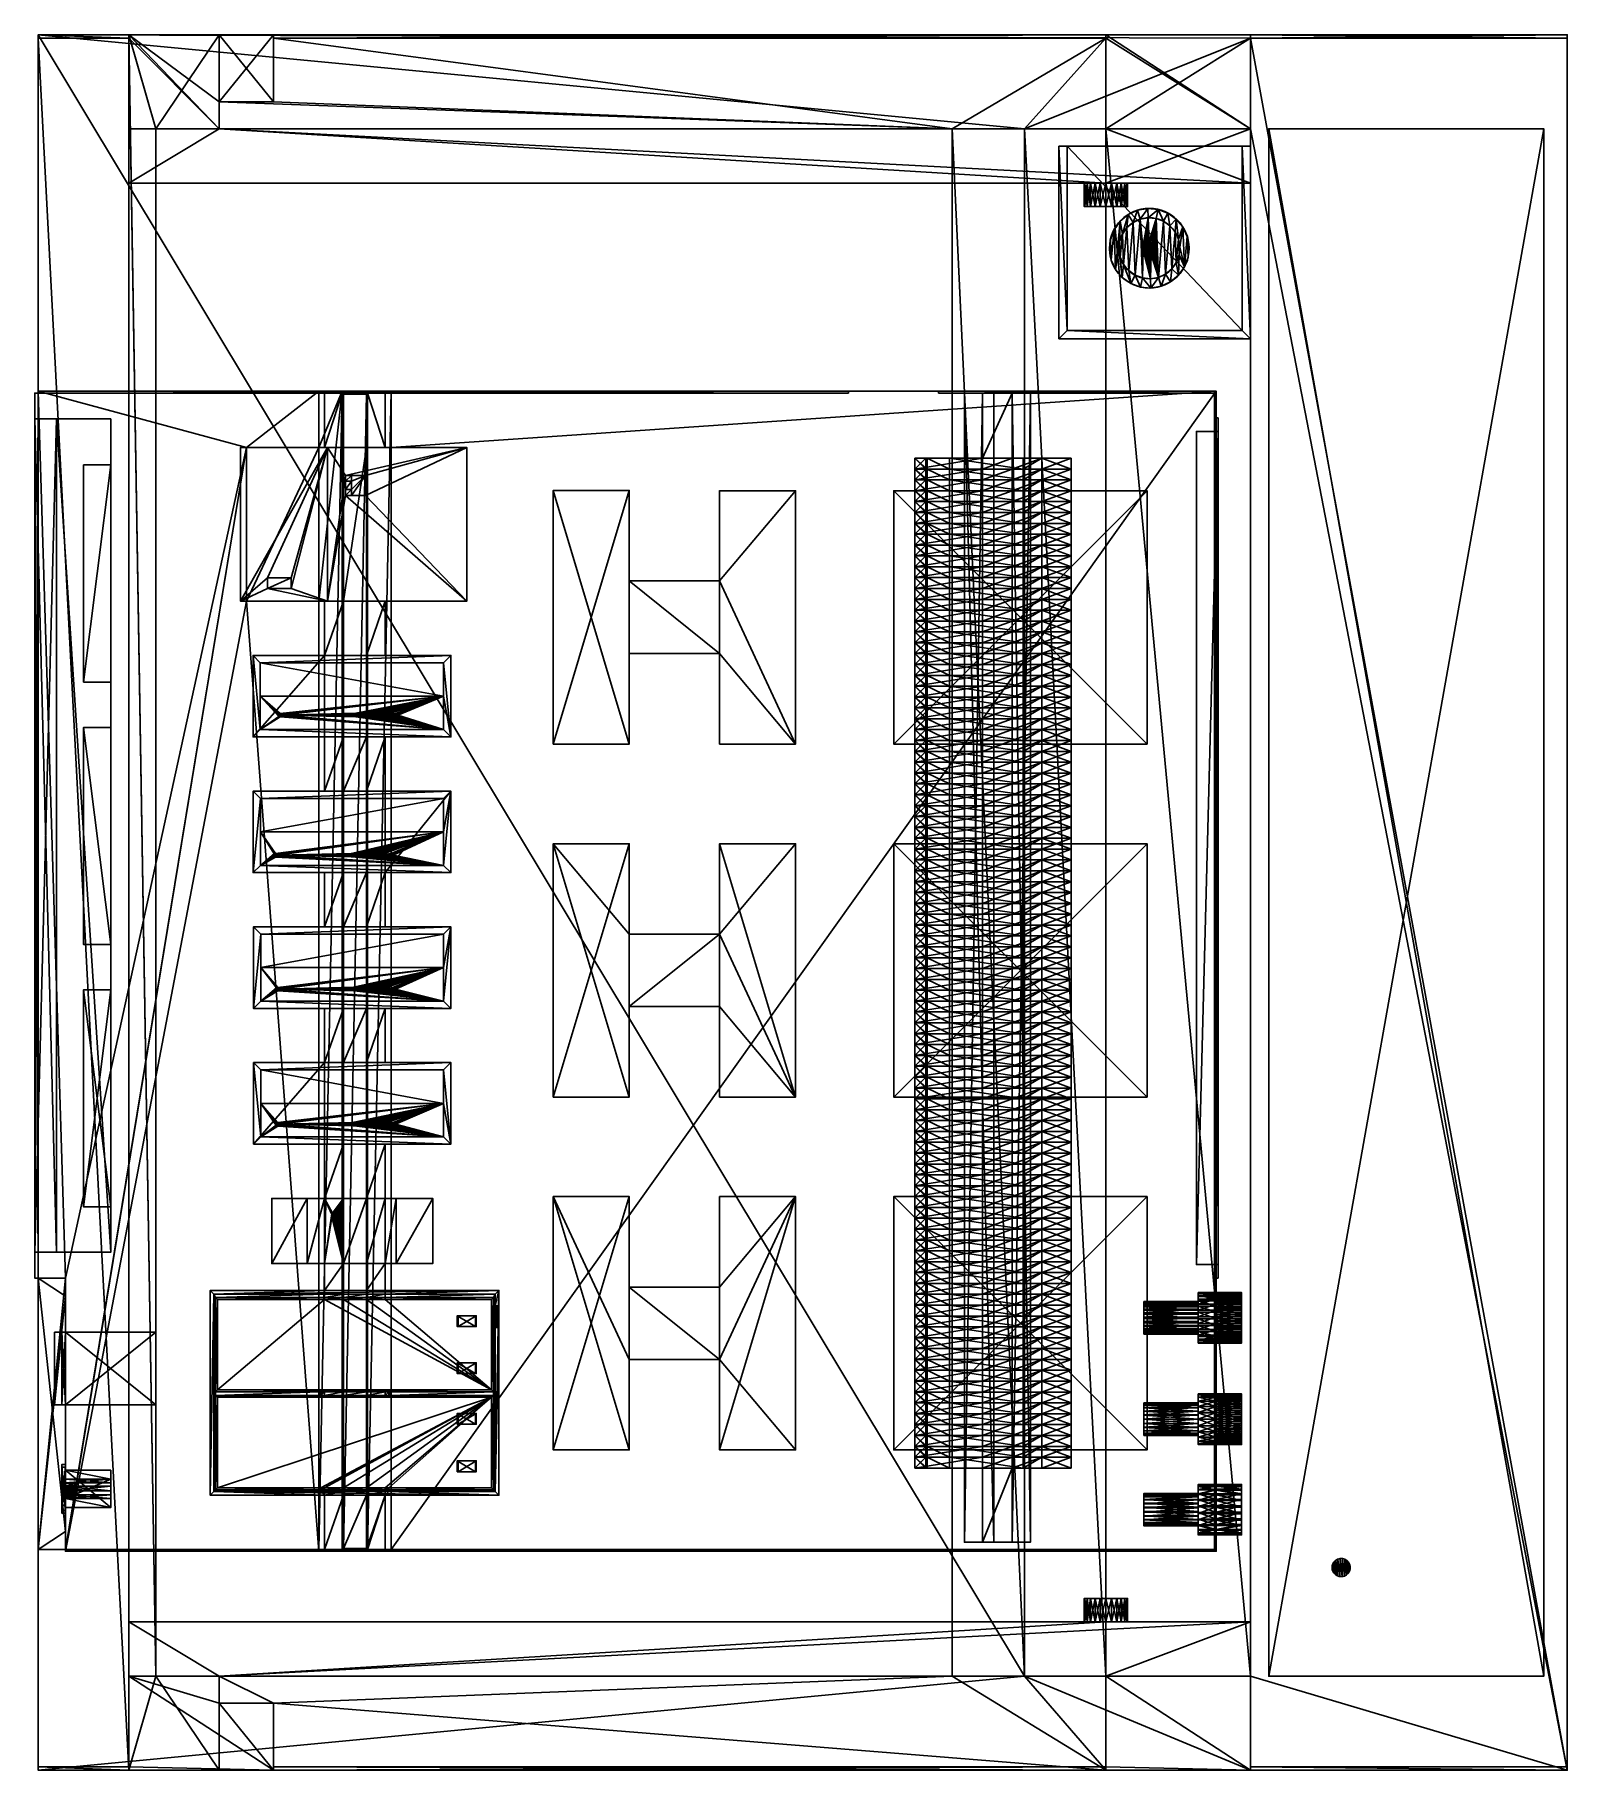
# Model space of a CAD drawing. Header units: millimetres. Extents: x -2 to 845, y -2 to 957.
import ezdxf

# ---------------------------------------------------------------- set-up
doc = ezdxf.new("R2010")
doc.units = ezdxf.units.MM
doc.header["$LTSCALE"] = 25.4

msp = doc.modelspace()

# ---------------------------------------------------------------- linework, layer by layer
for p, q in [((0, 955, 350), (0, 957, 350)), ((0, 957), (0, 957, 350)), ((0, 955), (0, 957)), ((0, 955), (0, 957)), ((50, 957), (0, 957)), ((0, 957), (0, 957, 350)), ((50, 957, 350), (0, 957, 350)), ((50, 957), (0, 957)), ((50, 957, 350), (0, 957, 350)), ((0, 955, 350), (0, 957, 350)), ((0, 957, -2), (845, 957, -2)), ((0, -2, -2), (0, 957, -2)), ((0, 955), (0, 955, 350)), ((50, 955), (0, 955)), ((50, 955, 350), (0, 955, 350)), ((0, 955), (0, -2)), ((0, 955, 350), (0, 0, 350)), ((50, 955), (0, 955)), ((50, 955, 350), (0, 955, 350)), ((50, 955), (0, 955)), ((0, 955), (0, -2)), ((130, 957, 350), (50, 957, 350)), ((50, 955, 350), (50, 957, 350)), ((50, 955), (50, 957)), ((50, 957, 25), (50, 957, 350)), ((50, 957), (50, 957, 25)), ((50, 955, 350), (50, 957, 350)), ((50, 955, 350), (50, 957, 350)), ((50, 957, 25), (50, 957, 350)), ((50, 955, 25), (50, 957, 25)), ((50, 955, 25), (50, 957, 25)), ((50, 957), (50, 957, 25)), ((50, 955), (50, 957)), ((100, 957), (50, 957)), ((50, 957), (50, 957, 25)), ((50, 957, 25), (50, 957, 350)), ((130, 957, 350), (50, 957, 350)), ((100, 957), (50, 957)), ((50, 955), (50, 957)), ((50, 955), (50, 955, 25)), ((50, 955, 25), (50, 955, 350)), ((50, 905, 350), (50, 955, 350)), ((50, 905, 25), (50, 955, 25)), ((50, 905, 350), (50, 955, 350)), ((50, 955, 25), (50, 955, 350)), ((50, 955, 25), (50, 955, 350)), ((50, 955), (50, 955, 25)), ((130, 957), (100, 957)), ((100, 957), (100, 920)), ((130, 957), (100, 957)), ((100, 957), (100, 920)), ((130, 955, 25), (130, 957, 25)), ((130, 957, 350), (130, 957, 25)), ((130, 955, 350), (130, 957, 350)), ((130, 955, 350), (130, 957, 350)), ((130, 955), (130, 957)), ((130, 957, 350), (130, 957, 25)), ((130, 957), (130, 957, 25)), ((590, 957), (130, 957)), ((130, 957), (130, 957, 25)), ((130, 957, 25), (590, 957, 25)), ((130, 955), (130, 957)), ((590, 957), (130, 957)), ((130, 957, 25), (590, 957, 25)), ((130, 955, 25), (130, 957, 25)), ((130, 955, 25), (130, 957, 25)), ((130, 955), (130, 957)), ((130, 957), (130, 957, 25)), ((590, 957, 350), (130, 957, 350)), ((130, 955, 350), (130, 957, 350)), ((130, 957, 25), (590, 957, 25)), ((130, 957, 350), (130, 957, 25)), ((590, 957, 350), (130, 957, 350)), ((130, 955, 25), (130, 920, 25)), ((130, 955, 350), (130, 920, 350)), ((130, 955, 350), (130, 920, 350)), ((130, 955), (130, 920)), ((130, 955, 25), (590, 955, 25)), ((130, 955, 25), (130, 920, 25)), ((590, 955), (130, 955)), ((130, 955, 25), (590, 955, 25)), ((130, 955), (130, 955, 25)), ((130, 955), (130, 920)), ((130, 955), (130, 955, 25)), ((130, 955, 25), (130, 920, 25)), ((590, 955), (130, 955)), ((130, 955, 25), (590, 955, 25)), ((130, 955), (130, 955, 25)), ((590, 955, 350), (130, 955, 350)), ((670, 957, 350), (590, 957, 350)), ((590, 955, 350), (590, 957, 350)), ((670, 957), (590, 957)), ((590, 955), (590, 957)), ((590, 955, 350), (590, 957, 350)), ((590, 957, 25), (590, 957, 350)), ((590, 955, 25), (590, 957, 25)), ((590, 957), (590, 957, 25)), ((590, 955), (590, 957)), ((590, 955, 25), (590, 957, 25)), ((590, 955), (590, 957)), ((590, 957), (590, 957, 25)), ((590, 955, 25), (590, 957, 25)), ((590, 955, 350), (590, 957, 350)), ((670, 957), (590, 957)), ((590, 957), (590, 957, 25)), ((590, 957, 25), (590, 957, 350)), ((670, 957, 350), (590, 957, 350)), ((590, 957, 25), (590, 957, 350)), ((590, 955, 350), (590, 905, 350)), ((590, 905), (590, 955)), ((590, 905, 25), (590, 955, 25)), ((590, 955), (590, 955, 25)), ((590, 955, 350), (590, 905, 350)), ((590, 905, 25), (590, 955, 25)), ((590, 955), (590, 955, 25)), ((670, 955, 350), (670, 957, 350)), ((670, 955), (670, 957)), ((670, 957), (670, 957, 350)), ((845, 957), (670, 957)), ((670, 957), (670, 957, 350)), ((670, 957, 350), (845, 957, 350)), ((670, 957, 350), (845, 957, 350)), ((670, 955, 350), (670, 957, 350)), ((670, 955, 350), (670, 957, 350)), ((670, 955), (670, 957)), ((670, 957), (670, 957, 350)), ((670, 955), (670, 957)), ((845, 957), (670, 957)), ((670, 955, 350), (670, 905, 350)), ((670, 955), (670, 905)), ((670, 955), (670, 955, 350)), ((670, 955, 350), (670, 905, 350)), ((670, 955), (670, 905)), ((845, 955), (670, 955)), ((670, 955, 350), (845, 955, 350)), ((670, 955), (670, 955, 350)), ((670, 955, 350), (845, 955, 350)), ((670, 955), (670, 955, 350)), ((845, 955), (670, 955)), ((845, 955), (670, 955)), ((845, 955, -2), (670, 955, -2)), ((670, 955), (670, 955, -2)), ((670, 955), (670, 905)), ((670, 955), (670, 955, -2)), ((670, 955, -2), (670, 905, -2)), ((845, 955, -2), (670, 955, -2)), ((670, 955, -2), (670, 905, -2)), ((670, 955, -2), (670, 905, -2)), ((845, 955, -2), (670, 955, -2)), ((845, 957, 350), (845, 957)), ((845, 955, 350), (845, 957, 350)), ((845, 955), (845, 957)), ((845, 957, 350), (845, 957)), ((845, 955, 350), (845, 957, 350)), ((845, 955), (845, 957)), ((845, 957, -2), (845, 955, -2)), ((845, 955, 350), (845, 955)), ((845, 955, 350), (845, 955)), ((845, 0), (845, 955)), ((845, 955, -2), (845, 0, -2)), ((845, 955), (845, 955, -2)), ((845, 955), (845, 955, -2)), ((845, 955, -2), (845, 0, -2)), ((100, 920, 25), (100, 905, 25)), ((100, 920, 25), (100, 920, 350)), ((100, 920, 350), (100, 905, 350)), ((100, 920, 25), (100, 920, 350)), ((130, 920, 25), (100, 920, 25)), ((130, 920, 350), (100, 920, 350)), ((100, 920, 350), (100, 905, 350)), ((130, 920, 350), (100, 920, 350)), ((130, 920), (100, 920)), ((130, 920, 25), (100, 920, 25)), ((100, 920, 25), (100, 905, 25)), ((130, 920), (100, 920)), ((130, 920, 25), (100, 920, 25)), ((100, 920), (100, 920, 25)), ((100, 920), (100, 905)), ((130, 920, 25), (130, 920, 350)), ((130, 920, 25), (130, 920, 350)), ((130, 920), (130, 920, 25)), ((130, 920), (130, 920, 25)), ((100, 905, 350), (50, 905, 350)), ((50, 905, 337), (50, 905, 350)), ((100, 905, 337), (50, 905, 337)), ((100, 905, 350), (50, 905, 350)), ((100, 905, 307), (50, 905, 307)), ((50, 905, 25), (50, 905, 307)), ((65, 905, 25), (50, 905, 25)), ((100, 905, 337), (50, 905, 337)), ((50, 905, 337), (50, 875, 337)), ((50, 905, 307), (50, 875, 307)), ((100, 905, 307), (50, 905, 307)), ((50, 905, 307), (50, 905, 337)), ((50, 905, 307), (50, 875, 307)), ((50, 905, 337), (50, 875, 337)), ((50, 905, 25), (50, 905, 307)), ((50, 905, 307), (50, 905, 337)), ((50, 905, 337), (50, 905, 350)), ((50, 905, 307), (50, 905, 337)), ((100, 905, 307), (50, 905, 307)), ((100, 905, 337), (50, 905, 337)), ((65, 50), (65, 905)), ((65, 905), (65, 905, 25)), ((65, 50, 25), (65, 905, 25)), ((65, 905), (65, 905, 25)), ((100, 905), (65, 905)), ((65, 50), (65, 905)), ((100, 905), (65, 905)), ((100, 905, 25), (100, 905, 307)), ((100, 905, 337), (100, 905, 350)), ((100, 905, 307), (100, 905, 337)), ((100, 905, 25), (505, 905, 25)), ((100, 905, 337), (100, 905, 350)), ((100, 905, 25), (100, 905, 307)), ((100, 905), (505, 905)), ((100, 905, 25), (505, 905, 25)), ((590, 905, 337), (100, 905, 337)), ((100, 905, 307), (590, 905, 307)), ((590, 905, 337), (100, 905, 337)), ((100, 905, 307), (100, 905, 337)), ((100, 905, 307), (590, 905, 307)), ((100, 905, 307), (100, 905, 337)), ((505, 905, 25), (505, 50, 25)), ((505, 905), (505, 50)), ((505, 905, 25), (505, 50, 25)), ((505, 905), (505, 905, 25)), ((505, 905), (505, 905, 25)), ((545, 50), (545, 905)), ((545, 905), (590, 905)), ((545, 50, 25), (545, 905, 25)), ((545, 905, 25), (590, 905, 25)), ((545, 50, 25), (545, 905, 25)), ((545, 905), (545, 905, 25)), ((545, 905), (545, 905, -2)), ((545, 50, -2), (545, 905, -2)), ((545, 905, -2), (590, 905, -2)), ((545, 905), (545, 905, -2)), ((545, 905), (545, 905, 25)), ((545, 905, 25), (590, 905, 25)), ((545, 905, -2), (590, 905, -2)), ((545, 50, -2), (545, 905, -2)), ((545, 50, -2), (545, 905, -2)), ((545, 905, -2), (590, 905, -2)), ((670, 905, 350), (590, 905, 350)), ((670, 905), (590, 905)), ((590, 905, 350), (590, 905, 337)), ((670, 905, 337), (590, 905, 337)), ((670, 905, 350), (590, 905, 350)), ((670, 905), (590, 905)), ((590, 905), (590, 905, -2)), ((590, 905, 307), (590, 905, 25)), ((590, 905, 307), (670, 905, 307)), ((670, 905, 337), (590, 905, 337)), ((590, 905, 307), (590, 875, 307)), ((590, 905, 307), (670, 905, 307)), ((590, 905, 307), (590, 875, 307)), ((590, 905, 307), (590, 905, 25)), ((590, 905, 337), (590, 905, 307)), ((590, 905, 350), (590, 905, 337)), ((590, 905, 337), (590, 905, 307)), ((670, 905), (590, 905)), ((670, 905, -2), (590, 905, -2)), ((590, 905), (590, 905, -2)), ((670, 905, -2), (590, 905, -2)), ((670, 905, -2), (590, 905, -2)), ((670, 905, 337), (670, 905, 350)), ((670, 905, 337), (670, 875, 337)), ((670, 905, 307), (670, 875, 307)), ((670, 905), (670, 905, 307)), ((670, 905, 337), (670, 905, 350)), ((670, 905), (670, 905, 307)), ((670, 905, 337), (670, 875, 337)), ((670, 905, 307), (670, 875, 307)), ((670, 905), (670, 905, -2)), ((670, 905), (670, 905, -2)), ((680, 905), (680, 905, 65)), ((680, 905), (832, 905)), ((680, 905, 65), (832, 905, 65)), ((680, 905), (832, 905)), ((680, 905), (680, 905, -2)), ((680, 905, -2), (832, 905, -2)), ((680, 905), (680, 905, 65)), ((680, 905, 65), (680, 50, 65)), ((680, 50), (680, 905)), ((680, 905, 65), (680, 50, 65)), ((680, 905, 65), (832, 905, 65)), ((680, 50), (680, 905)), ((680, 905), (832, 905)), ((832, 905), (832, 905, 65)), ((832, 905, 65), (832, 50, 65)), ((832, 905), (832, 905, 65)), ((832, 905), (832, 905, -2)), ((832, 905, -2), (832, 50, -2)), ((832, 905), (832, 905, -2)), ((832, 905, 65), (832, 50, 65)), ((832, 905), (832, 50)), ((564, 789, 100), (564, 895.39, 100)), ((564, 895.39, 100), (564, 895.39)), ((564, 895.39), (564, 789)), ((568.61, 895.39, 100), (564, 895.39, 100)), ((564, 789, 100), (564, 895.39, 100)), ((568.61, 793.61, 100), (568.61, 895.39, 100)), ((568.61, 793.61, 89), (568.61, 895.39, 89)), ((568.61, 895.39, 100), (568.61, 895.39, 89)), ((568.61, 793.61, 89), (568.61, 895.39, 89)), ((568.61, 895.39), (568.61, 793.61)), ((568.61, 895.39), (568.61, 895.39, 89)), ((568.61, 793.61, 100), (568.61, 895.39, 100)), ((670, 895.39), (568.61, 895.39)), ((568.61, 895.39, 89), (665.39, 895.39, 89)), ((568.61, 895.39), (568.61, 895.39, 89)), ((568.61, 895.39, 89), (665.39, 895.39, 89)), ((568.61, 793.61, 89), (568.61, 895.39, 89)), ((665.39, 895.39, 100), (665.39, 793.61, 100)), ((670, 895.39, 100), (665.39, 895.39, 100)), ((665.39, 895.39, 89), (670, 895.39, 89)), ((665.39, 895.39, 89), (670, 895.39, 89)), ((670, 895.39, 100), (665.39, 895.39, 100)), ((665.39, 895.39, 100), (665.39, 895.39, 89)), ((665.39, 895.39, 89), (665.39, 793.61, 89)), ((665.39, 895.39, 100), (665.39, 793.61, 100)), ((665.39, 895.39, 100), (665.39, 895.39, 89)), ((665.39, 895.39, 89), (665.39, 793.61, 89)), ((670, 895.39), (670, 895.39, 89)), ((670, 895.39, 89), (670, 895.39, 100)), ((670, 895.39, 100), (670, 789, 100)), ((670, 789), (670, 895.39)), ((670, 895.39, 100), (670, 789, 100)), ((670, 895.39), (670, 895.39, 89)), ((670, 895.39, 89), (670, 895.39, 100)), ((670, 875, 337), (50, 875, 337)), ((50, 875, 307), (50, 875, 337)), ((50, 875, 307), (590, 875, 307)), ((670, 875, 337), (50, 875, 337)), ((50, 875, 307), (590, 875, 307)), ((50, 875, 307), (50, 875, 337)), ((578, 875, 322), (578, 862, 322)), ((578, 875, 322), (578, 862, 322)), ((578.41, 875, 325.11), (578.41, 862, 325.11)), ((578.41, 875, 325.11), (578.41, 862, 325.11)), ((578.41, 875, 318.89), (578.41, 862, 318.89)), ((578.41, 875, 318.89), (578.41, 862, 318.89)), ((579.61, 875, 328), (579.61, 862, 328)), ((579.61, 875, 328), (579.61, 862, 328)), ((579.61, 875, 316), (579.61, 862, 316)), ((579.61, 875, 316), (579.61, 862, 316)), ((581.51, 875, 330.49), (581.51, 862, 330.49)), ((581.51, 875, 330.49), (581.51, 862, 330.49)), ((581.51, 875, 313.51), (581.51, 862, 313.51)), ((581.51, 875, 313.51), (581.51, 862, 313.51)), ((584, 875, 332.39), (584, 862, 332.39)), ((584, 875, 332.39), (584, 862, 332.39)), ((584, 875, 311.61), (584, 862, 311.61)), ((584, 875, 311.61), (584, 862, 311.61)), ((586.89, 875, 333.59), (586.89, 862, 333.59)), ((586.89, 875, 333.59), (586.89, 862, 333.59)), ((586.89, 875, 310.41), (586.89, 862, 310.41)), ((586.89, 875, 310.41), (586.89, 862, 310.41)), ((590, 875, 307), (670, 875, 307)), ((590, 875, 307), (670, 875, 307)), ((590, 875, 334), (590, 862, 334)), ((590, 875, 334), (590, 862, 334)), ((590, 875, 310), (590, 862, 310)), ((590, 875, 310), (590, 862, 310)), ((593.11, 875, 333.59), (593.11, 862, 333.59)), ((593.11, 875, 333.59), (593.11, 862, 333.59)), ((593.11, 875, 310.41), (593.11, 862, 310.41)), ((593.11, 875, 310.41), (593.11, 862, 310.41)), ((596, 875, 332.39), (596, 862, 332.39)), ((596, 875, 332.39), (596, 862, 332.39)), ((596, 875, 311.61), (596, 862, 311.61)), ((596, 875, 311.61), (596, 862, 311.61)), ((598.49, 875, 330.49), (598.49, 862, 330.49)), ((598.49, 875, 330.49), (598.49, 862, 330.49)), ((598.49, 875, 313.51), (598.49, 862, 313.51)), ((598.49, 875, 313.51), (598.49, 862, 313.51)), ((600.39, 875, 316), (600.39, 862, 316)), ((600.39, 875, 328), (600.39, 862, 328)), ((600.39, 875, 328), (600.39, 862, 328)), ((600.39, 875, 316), (600.39, 862, 316)), ((601.59, 875, 318.89), (601.59, 862, 318.89)), ((601.59, 875, 318.89), (601.59, 862, 318.89)), ((601.59, 875, 325.11), (601.59, 862, 325.11)), ((601.59, 875, 325.11), (601.59, 862, 325.11)), ((602, 875, 322), (602, 862, 322)), ((602, 875, 322), (602, 862, 322)), ((670, 875, 307), (670, 875, 337)), ((670, 875, 307), (670, 875, 337)), ((597.83, 853.92, 89), (597.83, 853.92, 170)), ((597.83, 853.92, 89), (597.83, 853.92, 170)), ((602.24, 857.6, 89), (602.24, 857.6, 170)), ((602.24, 857.6, 89), (602.24, 857.6, 170)), ((607.46, 860, 89), (607.46, 860, 170)), ((607.46, 860, 89), (607.46, 860, 170)), ((609, 855.07, 170), (609, 855.07, 169)), ((609, 855.07, 170), (609, 855.07, 169)), ((613.12, 860.98, 89), (613.12, 860.98, 170)), ((613.12, 860.98, 89), (613.12, 860.98, 170)), ((613.32, 855.82, 170), (613.32, 855.82, 169)), ((613.32, 855.82, 170), (613.32, 855.82, 169)), ((617.7, 855.42, 170), (617.7, 855.42, 169)), ((617.7, 855.42, 170), (617.7, 855.42, 169)), ((618.84, 860.46, 89), (618.84, 860.46, 170)), ((618.84, 860.46, 89), (618.84, 860.46, 170)), ((621.82, 853.9, 170), (621.82, 853.9, 169)), ((621.82, 853.9, 170), (621.82, 853.9, 169)), ((624.23, 858.48, 89), (624.23, 858.48, 170)), ((624.23, 858.48, 89), (624.23, 858.48, 170)), ((628.92, 855.17, 89), (628.92, 855.17, 170)), ((628.92, 855.17, 89), (628.92, 855.17, 170)), ((594.52, 849.23, 89), (594.52, 849.23, 170)), ((594.52, 849.23, 89), (594.52, 849.23, 170)), ((599.1, 846.82, 170), (599.1, 846.82, 169)), ((599.1, 846.82, 170), (599.1, 846.82, 169)), ((601.63, 850.41, 170), (601.63, 850.41, 169)), ((601.63, 850.41, 170), (601.63, 850.41, 169)), ((605.01, 853.23, 170), (605.01, 853.23, 169)), ((605.01, 853.23, 170), (605.01, 853.23, 169)), ((625.41, 851.37, 170), (625.41, 851.37, 169)), ((625.41, 851.37, 170), (625.41, 851.37, 169)), ((628.23, 847.99, 170), (628.23, 847.99, 169)), ((628.23, 847.99, 170), (628.23, 847.99, 169)), ((630.07, 844, 170), (630.07, 844, 169)), ((630.07, 844, 170), (630.07, 844, 169)), ((632.6, 850.76, 89), (632.6, 850.76, 170)), ((632.6, 850.76, 89), (632.6, 850.76, 170)), ((635, 845.54, 89), (635, 845.54, 170)), ((635, 845.54, 89), (635, 845.54, 170)), ((592.02, 838.12, 89), (592.02, 838.12, 170)), ((592.02, 838.12, 89), (592.02, 838.12, 170)), ((592.54, 843.84, 89), (592.54, 843.84, 170)), ((592.54, 843.84, 89), (592.54, 843.84, 170)), ((597.18, 838.32, 170), (597.18, 838.32, 169)), ((597.18, 838.32, 170), (597.18, 838.32, 169)), ((597.58, 842.7, 170), (597.58, 842.7, 169)), ((597.58, 842.7, 170), (597.58, 842.7, 169)), ((610.37, 838.85, 170), (610.37, 838.85, 169)), ((610.37, 838.85, 170), (610.37, 838.85, 169)), ((610.46, 839.8, 170), (610.46, 839.8, 169)), ((610.46, 839.8, 170), (610.46, 839.8, 169)), ((610.53, 837.92, 170), (610.53, 837.92, 169)), ((610.53, 837.92, 170), (610.53, 837.92, 169)), ((610.78, 840.69, 170), (610.78, 840.69, 169)), ((610.78, 840.69, 170), (610.78, 840.69, 169)), ((610.93, 837.06, 170), (610.93, 837.06, 169)), ((610.93, 837.06, 170), (610.93, 837.06, 169)), ((611.33, 841.46, 170), (611.33, 841.46, 169)), ((611.33, 841.46, 170), (611.33, 841.46, 169)), ((611.54, 836.33, 170), (611.54, 836.33, 169)), ((611.54, 836.33, 170), (611.54, 836.33, 169)), ((612.06, 842.07, 170), (612.06, 842.07, 169)), ((612.06, 842.07, 170), (612.06, 842.07, 169)), ((612.15, 838.93, 170), (612.15, 838.93, 171)), ((612.15, 838.93, 170), (612.15, 838.93, 171)), ((612.19, 839.41, 170), (612.19, 839.41, 171)), ((612.19, 839.41, 170), (612.19, 839.41, 171)), ((612.23, 838.45, 170), (612.23, 838.45, 171)), ((612.23, 838.45, 170), (612.23, 838.45, 171)), ((612.31, 835.78, 170), (612.31, 835.78, 169)), ((612.31, 835.78, 170), (612.31, 835.78, 169)), ((612.36, 839.86, 170), (612.36, 839.86, 171)), ((612.36, 839.86, 170), (612.36, 839.86, 171)), ((612.44, 838.01, 170), (612.44, 838.01, 171)), ((612.44, 838.01, 170), (612.44, 838.01, 171)), ((612.64, 840.26, 170), (612.64, 840.26, 171)), ((612.64, 840.26, 170), (612.64, 840.26, 171)), ((612.74, 837.64, 170), (612.74, 837.64, 171)), ((612.74, 837.64, 170), (612.74, 837.64, 171)), ((612.92, 842.47, 170), (612.92, 842.47, 169)), ((612.92, 842.47, 170), (612.92, 842.47, 169)), ((613.01, 840.56, 170), (613.01, 840.56, 171)), ((613.01, 840.56, 170), (613.01, 840.56, 171)), ((613.14, 837.36, 170), (613.14, 837.36, 171)), ((613.14, 837.36, 170), (613.14, 837.36, 171)), ((613.2, 835.46, 170), (613.2, 835.46, 169)), ((613.2, 835.46, 170), (613.2, 835.46, 169)), ((613.45, 840.77, 170), (613.45, 840.77, 171)), ((613.45, 840.77, 170), (613.45, 840.77, 171)), ((613.59, 837.19, 170), (613.59, 837.19, 171)), ((613.59, 837.19, 170), (613.59, 837.19, 171)), ((613.85, 842.63, 170), (613.85, 842.63, 169)), ((613.85, 842.63, 170), (613.85, 842.63, 169)), ((613.93, 840.85, 170), (613.93, 840.85, 171)), ((613.93, 840.85, 170), (613.93, 840.85, 171)), ((614.07, 837.15, 170), (614.07, 837.15, 171)), ((614.07, 837.15, 170), (614.07, 837.15, 171)), ((614.15, 835.37, 170), (614.15, 835.37, 169)), ((614.15, 835.37, 170), (614.15, 835.37, 169)), ((614.41, 840.81, 170), (614.41, 840.81, 171)), ((614.41, 840.81, 170), (614.41, 840.81, 171)), ((614.55, 837.23, 170), (614.55, 837.23, 171)), ((614.55, 837.23, 170), (614.55, 837.23, 171)), ((614.8, 842.54, 170), (614.8, 842.54, 169)), ((614.8, 842.54, 170), (614.8, 842.54, 169)), ((614.86, 840.64, 170), (614.86, 840.64, 171)), ((614.86, 840.64, 170), (614.86, 840.64, 171)), ((614.99, 837.44, 170), (614.99, 837.44, 171)), ((614.99, 837.44, 170), (614.99, 837.44, 171)), ((615.08, 835.53, 170), (615.08, 835.53, 169)), ((615.08, 835.53, 170), (615.08, 835.53, 169)), ((615.26, 840.36, 170), (615.26, 840.36, 171)), ((615.26, 840.36, 170), (615.26, 840.36, 171)), ((615.36, 837.74, 170), (615.36, 837.74, 171)), ((615.36, 837.74, 170), (615.36, 837.74, 171)), ((615.56, 839.99, 170), (615.56, 839.99, 171)), ((615.56, 839.99, 170), (615.56, 839.99, 171)), ((615.64, 838.14, 170), (615.64, 838.14, 171)), ((615.64, 838.14, 170), (615.64, 838.14, 171)), ((615.69, 842.22, 170), (615.69, 842.22, 169)), ((615.69, 842.22, 170), (615.69, 842.22, 169)), ((615.77, 839.55, 170), (615.77, 839.55, 171)), ((615.77, 839.55, 170), (615.77, 839.55, 171)), ((615.81, 838.59, 170), (615.81, 838.59, 171)), ((615.81, 838.59, 170), (615.81, 838.59, 171)), ((615.85, 839.07, 170), (615.85, 839.07, 171)), ((615.85, 839.07, 170), (615.85, 839.07, 171)), ((615.94, 835.93, 170), (615.94, 835.93, 169)), ((615.94, 835.93, 170), (615.94, 835.93, 169)), ((616.46, 841.67, 170), (616.46, 841.67, 169)), ((616.46, 841.67, 170), (616.46, 841.67, 169)), ((616.67, 836.54, 170), (616.67, 836.54, 169)), ((616.67, 836.54, 170), (616.67, 836.54, 169)), ((617.07, 840.94, 170), (617.07, 840.94, 169)), ((617.07, 840.94, 170), (617.07, 840.94, 169)), ((617.22, 837.31, 170), (617.22, 837.31, 169)), ((617.22, 837.31, 170), (617.22, 837.31, 169)), ((617.47, 840.08, 170), (617.47, 840.08, 169)), ((617.47, 840.08, 170), (617.47, 840.08, 169)), ((617.54, 838.2, 170), (617.54, 838.2, 169)), ((617.54, 838.2, 170), (617.54, 838.2, 169)), ((617.63, 839.15, 170), (617.63, 839.15, 169)), ((617.63, 839.15, 170), (617.63, 839.15, 169)), ((630.42, 835.3, 170), (630.42, 835.3, 169)), ((630.42, 835.3, 170), (630.42, 835.3, 169)), ((630.82, 839.68, 170), (630.82, 839.68, 169)), ((630.82, 839.68, 170), (630.82, 839.68, 169)), ((635.98, 839.88, 89), (635.98, 839.88, 170)), ((635.98, 839.88, 89), (635.98, 839.88, 170)), ((593, 832.46, 89), (593, 832.46, 170)), ((593, 832.46, 89), (593, 832.46, 170)), ((595.4, 827.24, 89), (595.4, 827.24, 170)), ((595.4, 827.24, 89), (595.4, 827.24, 170)), ((597.93, 834, 170), (597.93, 834, 169)), ((597.93, 834, 170), (597.93, 834, 169)), ((599.77, 830.01, 170), (599.77, 830.01, 169)), ((599.77, 830.01, 170), (599.77, 830.01, 169)), ((602.59, 826.63, 170), (602.59, 826.63, 169)), ((602.59, 826.63, 170), (602.59, 826.63, 169)), ((622.99, 824.77, 170), (622.99, 824.77, 169)), ((622.99, 824.77, 170), (622.99, 824.77, 169)), ((626.37, 827.59, 170), (626.37, 827.59, 169)), ((626.37, 827.59, 170), (626.37, 827.59, 169)), ((628.9, 831.18, 170), (628.9, 831.18, 169)), ((628.9, 831.18, 170), (628.9, 831.18, 169)), ((633.48, 828.77, 89), (633.48, 828.77, 170)), ((633.48, 828.77, 89), (633.48, 828.77, 170)), ((635.46, 834.16, 89), (635.46, 834.16, 170)), ((635.46, 834.16, 89), (635.46, 834.16, 170)), ((599.08, 822.83, 89), (599.08, 822.83, 170)), ((599.08, 822.83, 89), (599.08, 822.83, 170)), ((603.77, 819.52, 89), (603.77, 819.52, 170)), ((603.77, 819.52, 89), (603.77, 819.52, 170)), ((606.18, 824.1, 170), (606.18, 824.1, 169)), ((606.18, 824.1, 170), (606.18, 824.1, 169)), ((609.16, 817.54, 89), (609.16, 817.54, 170)), ((609.16, 817.54, 89), (609.16, 817.54, 170)), ((610.3, 822.58, 170), (610.3, 822.58, 169)), ((610.3, 822.58, 170), (610.3, 822.58, 169)), ((614.68, 822.18, 170), (614.68, 822.18, 169)), ((614.68, 822.18, 170), (614.68, 822.18, 169)), ((614.88, 817.02, 89), (614.88, 817.02, 170)), ((614.88, 817.02, 89), (614.88, 817.02, 170)), ((619, 822.93, 170), (619, 822.93, 169)), ((619, 822.93, 170), (619, 822.93, 169)), ((620.54, 818, 89), (620.54, 818, 170)), ((620.54, 818, 89), (620.54, 818, 170)), ((625.76, 820.4, 89), (625.76, 820.4, 170)), ((625.76, 820.4, 89), (625.76, 820.4, 170)), ((630.17, 824.08, 89), (630.17, 824.08, 170)), ((630.17, 824.08, 89), (630.17, 824.08, 170)), ((564, 789), (564, 789, 100)), ((564, 789, 100), (670, 789, 100)), ((670, 789), (564, 789)), ((564, 789, 100), (670, 789, 100)), ((564, 789), (564, 789, 100)), ((568.61, 793.61, 100), (568.61, 793.61, 89)), ((568.61, 793.61), (568.61, 793.61, 89)), ((665.39, 793.61, 100), (568.61, 793.61, 100)), ((665.39, 793.61, 89), (568.61, 793.61, 89)), ((665.39, 793.61, 100), (568.61, 793.61, 100)), ((665.39, 793.61, 89), (568.61, 793.61, 89)), ((568.61, 793.61, 100), (568.61, 793.61, 89)), ((665.39, 793.61, 100), (665.39, 793.61, 89)), ((665.39, 793.61, 100), (665.39, 793.61, 89)), ((670, 789, 100), (670, 789)), ((670, 789, 100), (670, 789)), ((-2, 270, 285), (-2, 759, 285)), ((-2, 759, 85), (-2, 759, 285)), ((-2, 270, 85), (-2, 759, 85)), ((0, 759, 285), (-2, 759, 285)), ((-2, 270, 285), (-2, 759, 285)), ((0, 759, 85), (-2, 759, 85)), ((-2, 759, 85), (-2, 759, 285)), ((0, 759, 285), (-2, 759, 285)), ((-2, 270, 85), (-2, 759, 85)), ((0, 759, 85), (-2, 759, 85)), ((0, 759, 85), (0, 760, 85)), ((0, 760, 85), (0, 760, 285)), ((0, 759, 285), (0, 760, 285)), ((0, 759, 285), (0, 760, 285)), ((0, 760, 85), (0, 760, 285)), ((0, 759, 85), (0, 760, 85)), ((0, 759, 85), (0, 760, 85)), ((0, 760, 85), (155, 760, 85)), ((0, 760, 85), (0, 760, 285)), ((0, 760, 85), (155, 760, 85)), ((0, 760, 285), (447.67, 760, 285)), ((0, 759, 285), (0, 760, 285)), ((0, 760, 285), (447.67, 760, 285)), ((0, 270, 85), (0, 759, 85)), ((0, 270, 285), (0, 759, 285)), ((0, 270, 285), (0, 759, 285)), ((0, 759, 85), (0, 759, 285)), ((0, 270, 85), (0, 759, 85)), ((0, 759, 85), (0, 759, 285)), ((0, 270, 85), (0, 759, 85)), ((0, 759, 285), (447.67, 759, 285)), ((155, 729, 85), (155, 760, 85)), ((155, 760, 85), (155, 760, 105)), ((155, 729, 105), (155, 760, 105)), ((155, 729, 105), (155, 760, 105)), ((155, 760, 105), (168, 760, 105)), ((155, 729, 85), (155, 760, 85)), ((155, 760, 85), (155, 760, 105)), ((155, 760, 105), (168, 760, 105)), ((158.2, 759, 110), (158.2, 729, 110)), ((168, 759, 110), (158.2, 759, 110)), ((168, 759, 105), (168, 760, 105)), ((168, 759, 110), (168, 760, 110)), ((168, 760, 110), (182, 760, 110)), ((168, 760, 105), (168, 760, 110)), ((168, 760, 110), (182, 760, 110)), ((168, 759, 110), (168, 760, 110)), ((168, 760, 105), (168, 760, 110)), ((168, 759, 105), (168, 760, 105)), ((168, 120, 105), (168, 759, 105)), ((168, 759, 105), (168, 759, 110)), ((168.63, 758.37, 106), (168.63, 120.63, 106)), ((181.37, 758.37, 106), (168.63, 758.37, 106)), ((181.37, 758.37, 110), (168.63, 758.37, 110)), ((181.37, 758.37, 106), (168.63, 758.37, 106)), ((168.63, 758.37, 110), (168.63, 758.37, 106)), ((168.63, 758.37, 110), (168.63, 729, 110)), ((181.37, 758.37, 110), (168.63, 758.37, 110)), ((181.37, 120.63, 106), (181.37, 758.37, 106)), ((181.37, 758.37, 110), (181.37, 758.37, 106)), ((181.37, 729, 110), (181.37, 758.37, 110)), ((182, 759, 105), (182, 760, 105)), ((182, 760, 105), (195, 760, 105)), ((182, 759, 110), (182, 760, 110)), ((182, 760, 105), (182, 760, 110)), ((182, 760, 105), (195, 760, 105)), ((182, 759, 105), (182, 760, 105)), ((182, 760, 105), (182, 760, 110)), ((182, 759, 110), (182, 760, 110)), ((182, 759, 105), (182, 120, 105)), ((191.77, 759, 110), (182, 759, 110)), ((182, 759, 105), (182, 759, 110)), ((191.77, 729, 110), (191.77, 759, 110)), ((195, 760, 85), (195, 729, 85)), ((195, 760, 105), (195, 729, 105)), ((195, 760, 85), (195, 760, 105)), ((195, 760, 105), (195, 729, 105)), ((195, 760, 85), (195, 729, 85)), ((195, 760, 85), (651, 760, 85)), ((195, 760, 85), (195, 760, 105)), ((195, 760, 85), (651, 760, 85)), ((447.78, 760, 267.83), (447.67, 760, 267.83)), ((447.67, 760, 267.83), (447.67, 760, 285)), ((447.67, 759, 285), (447.67, 760, 285)), ((497.46, 760, 267.83), (497.57, 760, 267.83)), ((497.46, 760, 267.83), (497.57, 760, 267.83)), ((497.57, 760, 267.83), (497.57, 760, 269.4)), ((497.57, 760, 285), (650, 760, 285)), ((497.57, 760, 269.4), (497.57, 760, 285)), ((497.57, 760, 267.83), (497.57, 760, 269.4)), ((497.57, 760, 285), (497.57, 759, 285)), ((497.57, 760, 285), (650, 760, 285)), ((497.57, 759, 285), (650, 759, 285)), ((511.77, 124, 180), (511.77, 759, 180)), ((521.77, 759, 180), (511.77, 759, 180)), ((511.77, 124, 160), (511.77, 759, 160)), ((511.77, 759, 180), (511.77, 759, 160)), ((511.77, 124, 180), (511.77, 759, 180)), ((511.77, 759, 160), (528.09, 759, 160)), ((511.77, 124, 160), (511.77, 759, 160)), ((511.77, 759, 160), (528.09, 759, 160)), ((521.77, 759, 180), (511.77, 759, 180)), ((511.77, 759, 180), (511.77, 759, 160)), ((521.77, 124, 180), (521.77, 759, 180)), ((528.09, 759, 180), (521.77, 759, 180)), ((521.77, 759, 180), (521.77, 759, 195)), ((528.09, 759, 180), (521.77, 759, 180)), ((538.29, 759, 195), (521.77, 759, 195)), ((521.77, 124, 180), (521.77, 759, 180)), ((521.77, 759, 180), (521.77, 759, 195)), ((521.77, 723, 195), (521.77, 759, 195)), ((521.77, 723, 195), (521.77, 759, 195)), ((538.29, 759, 195), (521.77, 759, 195)), ((538.29, 759, 180), (528.09, 759, 180)), ((528.09, 759, 180), (528.09, 759, 160)), ((528.09, 759, 160), (538.29, 759, 160)), ((528.09, 124, 160), (528.09, 759, 160)), ((528.09, 759, 180), (528.09, 759, 160)), ((538.29, 759, 180), (528.09, 759, 180)), ((538.29, 124, 160), (538.29, 759, 160)), ((538.29, 759, 160), (548.29, 759, 160)), ((548.29, 759, 180), (538.29, 759, 180)), ((538.29, 124, 180), (538.29, 759, 180)), ((538.29, 759, 160), (548.29, 759, 160)), ((538.29, 759, 160), (538.29, 759, 180)), ((548.29, 759, 180), (538.29, 759, 180)), ((538.29, 759, 160), (538.29, 759, 180)), ((538.29, 124, 180), (538.29, 759, 180)), ((538.29, 759, 160), (538.29, 759, 180)), ((538.29, 124, 160), (538.29, 759, 160)), ((538.29, 759, 195), (538.29, 759, 180)), ((538.29, 723, 195), (538.29, 759, 195)), ((538.29, 759, 195), (538.29, 759, 180)), ((538.29, 124, 180), (538.29, 759, 180)), ((538.29, 723, 195), (538.29, 759, 195)), ((548.29, 759, 160), (548.29, 124, 160)), ((548.29, 759, 160), (548.29, 759, 180)), ((548.29, 759, 180), (548.29, 124, 180)), ((548.29, 759, 160), (548.29, 124, 160)), ((548.29, 759, 180), (548.29, 124, 180)), ((548.29, 759, 160), (548.29, 759, 180)), ((650, 760, 285), (651, 760, 285)), ((650, 759, 285), (650, 760, 285)), ((650, 760, 285), (651, 760, 285)), ((650, 759, 285), (650, 760, 285)), ((650, 759, 285), (650, 120, 285)), ((651, 760, 285), (651, 120, 285)), ((651, 760, 85), (651, 120, 85)), ((651, 760, 85), (651, 760, 285)), ((651, 760, 285), (651, 120, 285)), ((651, 760, 85), (651, 120, 85)), ((651, 760, 85), (651, 760, 285)), ((-2, 744.73, 270.73), (10, 744.73, 270.73)), ((-2, 744.73, 270.73), (-2, 744.73, 99.27)), ((-2, 744.73, 99.27), (10, 744.73, 99.27)), ((-2, 744.73, 99.27), (10, 744.73, 99.27)), ((-2, 744.73, 99.27), (-2, 284.27, 99.27)), ((-2, 284.27, 270.73), (-2, 744.73, 270.73)), ((-2, 744.73, 270.73), (10, 744.73, 270.73)), ((-2, 744.73, 270.73), (-2, 744.73, 99.27)), ((-2, 284.27, 270.73), (-2, 744.73, 270.73)), ((-2, 744.73, 99.27), (-2, 284.27, 99.27)), ((40, 744.73, 270.73), (10, 744.73, 270.73)), ((10, 744.73, 270.73), (10, 744.73, 99.27)), ((10, 744.73, 99.27), (10, 284.27, 99.27)), ((10, 284.27, 270.73), (10, 744.73, 270.73)), ((10, 744.73, 270.73), (10, 744.73, 99.27)), ((10, 744.73, 99.27), (10, 284.27, 99.27)), ((10, 284.27, 270.73), (10, 744.73, 270.73)), ((10, 744.73, 99.27), (40, 744.73, 99.27)), ((10, 744.73, 99.27), (10, 284.27, 99.27)), ((40, 744.73, 270.73), (40, 284.27, 270.73)), ((40, 744.73, 99.27), (40, 744.73, 270.73)), ((40, 574.27, 99.27), (40, 744.73, 99.27)), ((651, 745.24, 271.24), (652, 745.24, 271.24)), ((651, 745.24, 271.24), (651, 270, 271.24)), ((651, 270, 98.76), (651, 745.24, 98.76)), ((651, 745.24, 98.76), (652, 745.24, 98.76)), ((651, 745.24, 98.76), (652, 745.24, 98.76)), ((651, 745.24, 98.76), (651, 745.24, 271.24)), ((651, 745.24, 271.24), (652, 745.24, 271.24)), ((651, 270, 98.76), (651, 745.24, 98.76)), ((651, 745.24, 271.24), (651, 270, 271.24)), ((651, 745.24, 98.76), (651, 745.24, 271.24)), ((652, 745.24, 271.24), (652, 270, 271.24)), ((652, 270, 98.76), (652, 745.24, 98.76)), ((652, 745.24, 98.76), (652, 745.24, 271.24)), ((652, 745.24, 271.24), (652, 270, 271.24)), ((652, 270, 98.76), (652, 745.24, 98.76)), ((652, 745.24, 98.76), (652, 745.24, 271.24)), ((111.77, 644, 110), (111.77, 729, 110)), ((111.77, 729, 110), (111.77, 729, 240)), ((111.77, 644, 240), (111.77, 729, 240)), ((111.77, 729, 110), (158.2, 729, 110)), ((111.77, 729, 240), (159.87, 729, 240)), ((111.77, 729, 110), (111.77, 729, 240)), ((111.77, 729, 240), (159.87, 729, 240)), ((111.77, 644, 240), (111.77, 729, 240)), ((155, 729, 85), (115, 729, 85)), ((115, 729, 85), (115, 644, 85)), ((155, 729, 85), (115, 729, 85)), ((115, 729, 85), (115, 644, 85)), ((155, 644, 85), (155, 729, 85)), ((155, 644, 85), (155, 729, 85)), ((155, 729, 85), (155, 729, 105)), ((155, 644, 105), (155, 729, 105)), ((155, 729, 85), (155, 729, 105)), ((155, 644, 105), (155, 729, 105)), ((158.2, 729, 110), (168.63, 729, 110)), ((158.2, 729, 110), (168.63, 729, 110)), ((159.87, 729, 240), (236.77, 729, 240)), ((159.87, 729, 240), (159.87, 644, 240)), ((159.87, 729, 240), (159.87, 644, 240)), ((159.87, 729, 240), (236.77, 729, 240)), ((168.63, 729, 110), (168.63, 644, 110)), ((168.63, 729, 110), (181.37, 729, 110)), ((168.63, 729, 110), (181.37, 729, 110)), ((181.37, 729, 110), (191.77, 729, 110)), ((181.37, 644, 110), (181.37, 729, 110)), ((181.37, 729, 110), (191.77, 729, 110)), ((191.77, 729, 110), (236.77, 729, 110)), ((195, 729, 85), (195, 729, 105)), ((195, 729, 85), (195, 120, 85)), ((195, 729, 105), (195, 120, 105)), ((195, 729, 85), (195, 729, 105)), ((195, 729, 105), (195, 120, 105)), ((195, 729, 85), (195, 120, 85)), ((236.77, 729, 110), (236.77, 644, 110)), ((236.77, 729, 240), (236.77, 644, 240)), ((236.77, 729, 110), (236.77, 729, 240)), ((236.77, 729, 110), (236.77, 729, 240)), ((236.77, 729, 240), (236.77, 644, 240)), ((652, 737.82, 106.18), (640, 737.82, 106.18)), ((640, 277.42, 106.18), (640, 737.82, 106.18)), ((640, 737.82, 106.18), (640, 737.82, 263.82)), ((640, 737.82, 263.82), (640, 277.42, 263.82)), ((652, 737.82, 263.82), (640, 737.82, 263.82)), ((640, 737.82, 263.82), (640, 277.42, 263.82)), ((652, 737.82, 263.82), (652, 277.42, 263.82)), ((652, 737.82, 263.82), (652, 277.42, 263.82)), ((652, 737.82, 106.18), (652, 737.82, 263.82)), ((652, 277.42, 106.18), (652, 737.82, 106.18)), ((40, 719.27, 259.27), (25, 719.27, 259.27)), ((25, 599.27, 259.27), (25, 719.27, 259.27)), ((25, 599.27, 259.27), (25, 719.27, 259.27)), ((25, 719.27, 259.27), (25, 719.27, 139.27)), ((25, 719.27, 139.27), (25, 599.27, 139.27)), ((40, 719.27, 259.27), (25, 719.27, 259.27)), ((25, 719.27, 139.27), (40, 719.27, 139.27)), ((25, 719.27, 259.27), (25, 719.27, 139.27)), ((25, 719.27, 139.27), (40, 719.27, 139.27)), ((25, 719.27, 139.27), (25, 599.27, 139.27)), ((40, 659.27, 259.27), (40, 719.27, 259.27)), ((40, 719.27, 259.27), (40, 676.95, 216.95)), ((40, 684.27, 199.27), (40, 719.27, 199.27)), ((40, 719.27, 199.27), (40, 719.27, 259.27)), ((40, 719.27, 199.27), (40, 719.27, 259.27)), ((40, 719.27, 139.27), (40, 719.27, 199.27)), ((40, 659.27, 139.27), (40, 719.27, 139.27)), ((40, 719.27, 259.27), (40, 676.95, 216.95)), ((40, 659.27, 259.27), (40, 719.27, 259.27)), ((40, 676.95, 181.59), (40, 719.27, 139.27)), ((40, 659.27, 139.27), (40, 719.27, 139.27)), ((40, 684.27, 199.27), (40, 719.27, 199.27)), ((40, 676.95, 181.59), (40, 719.27, 139.27)), ((40, 719.27, 139.27), (40, 719.27, 199.27)), ((521.77, 723, 195), (484.46, 723, 195)), ((484.46, 723, 195), (484.46, 723, 197.25)), ((484.46, 723, 197.25), (490.46, 723, 197.25)), ((490.46, 723, 200.25), (484.46, 723, 203.95)), ((484.46, 723, 203.95), (484.46, 723, 228.56)), ((491.23, 723, 231.7), (484.46, 723, 228.56)), ((521.77, 723, 195), (484.46, 723, 195)), ((484.46, 723, 195), (484.46, 717, 195)), ((484.46, 723, 195), (484.46, 723, 197.25)), ((484.46, 723, 195), (484.46, 717, 195)), ((484.46, 723, 197.25), (484.46, 717, 197.25)), ((490.46, 723, 200.25), (484.46, 723, 203.95)), ((484.46, 723, 203.95), (484.46, 717, 203.95)), ((484.46, 723, 203.95), (484.46, 723, 228.56)), ((484.46, 723, 203.95), (484.46, 717, 203.95)), ((484.46, 723, 228.56), (484.46, 717, 228.56)), ((484.46, 723, 197.25), (490.46, 723, 197.25)), ((484.46, 723, 197.25), (484.46, 717, 197.25)), ((491.23, 723, 231.7), (484.46, 723, 228.56)), ((484.46, 723, 228.56), (484.46, 717, 228.56)), ((490.46, 723, 197.25), (490.46, 723, 200.25)), ((490.46, 723, 197.25), (490.46, 723, 200.25)), ((490.46, 723, 197.25), (490.46, 717, 197.25)), ((490.46, 723, 200.25), (490.46, 717, 200.25)), ((490.46, 723, 200.25), (490.46, 717, 200.25)), ((490.46, 723, 197.25), (490.46, 717, 197.25)), ((503.56, 723, 255), (491.23, 723, 249.28)), ((491.23, 723, 249.28), (491.23, 723, 231.7)), ((503.56, 723, 255), (491.23, 723, 249.28)), ((491.23, 723, 249.28), (491.23, 717, 249.28)), ((491.23, 723, 231.7), (491.23, 717, 231.7)), ((491.23, 723, 249.28), (491.23, 723, 231.7)), ((491.23, 723, 231.7), (491.23, 717, 231.7)), ((491.23, 723, 249.28), (491.23, 717, 249.28)), ((503.56, 723, 255), (544.22, 723, 255)), ((503.56, 723, 255), (503.56, 717, 255)), ((503.56, 723, 255), (544.22, 723, 255)), ((503.56, 723, 255), (503.56, 717, 255)), ((538.29, 723, 195), (521.77, 723, 195)), ((521.77, 717, 195), (521.77, 723, 195)), ((521.77, 717, 195), (521.77, 723, 195)), ((538.29, 723, 195), (521.77, 723, 195)), ((521.77, 717, 195), (521.77, 723, 195)), ((538.29, 723, 195), (521.77, 723, 195)), ((554.54, 723, 195), (538.29, 723, 195)), ((554.54, 723, 195), (538.29, 723, 195)), ((538.29, 717, 195), (538.29, 723, 195)), ((538.29, 717, 195), (538.29, 723, 195)), ((538.29, 717, 195), (538.29, 723, 195)), ((554.54, 723, 241.85), (544.22, 723, 255)), ((554.54, 723, 241.85), (544.22, 723, 255)), ((544.22, 723, 255), (544.22, 717, 255)), ((544.22, 723, 255), (544.22, 717, 255)), ((570.8, 723, 213.9), (554.54, 723, 217.85)), ((554.54, 723, 217.85), (554.54, 717, 217.85)), ((554.54, 723, 217.85), (554.54, 723, 241.85)), ((570.8, 723, 213.9), (554.54, 723, 217.85)), ((570.8, 723, 200.68), (554.54, 723, 195)), ((554.54, 723, 217.85), (554.54, 723, 241.85)), ((554.54, 723, 241.85), (554.54, 717, 241.85)), ((554.54, 723, 217.85), (554.54, 717, 217.85)), ((554.54, 723, 195), (554.54, 717, 195)), ((570.8, 723, 200.68), (554.54, 723, 195)), ((554.54, 723, 195), (554.54, 717, 195)), ((554.54, 723, 241.85), (554.54, 717, 241.85)), ((570.8, 723, 213.9), (570.8, 717, 213.9)), ((570.8, 723, 213.9), (570.8, 723, 200.68)), ((570.8, 723, 213.9), (570.8, 717, 213.9)), ((570.8, 723, 200.68), (570.8, 717, 200.68)), ((570.8, 723, 213.9), (570.8, 723, 200.68)), ((570.8, 723, 200.68), (570.8, 717, 200.68)), ((169.8, 713.41, 240), (180.8, 713.41, 240)), ((169.8, 702.41, 240), (169.8, 713.41, 240)), ((169.8, 702.41, 240), (169.8, 713.41, 240)), ((169.8, 713.41, 240), (169.8, 713.41, 228)), ((169.8, 713.41, 228), (169.8, 710.34, 228)), ((169.8, 713.41, 240), (180.8, 713.41, 240)), ((173.14, 713.41, 228), (169.8, 713.41, 228)), ((169.8, 713.41, 240), (169.8, 713.41, 228)), ((169.8, 713.41, 228), (169.8, 710.34, 228)), ((173.14, 713.41, 228), (169.8, 713.41, 228)), ((169.8, 710.34, 216), (169.8, 705.75, 216)), ((169.8, 710.34, 216), (173.14, 710.34, 216)), ((169.8, 710.34, 216), (169.8, 710.34, 228)), ((169.8, 710.34, 216), (169.8, 705.75, 216)), ((169.8, 710.34, 228), (173.14, 710.34, 228)), ((169.8, 710.34, 216), (173.14, 710.34, 216)), ((169.8, 710.34, 216), (169.8, 710.34, 228)), ((169.8, 710.34, 228), (173.14, 710.34, 228)), ((173.14, 710.34, 216), (173.14, 713.41, 216)), ((173.14, 713.41, 216), (180.8, 713.41, 216)), ((173.14, 713.41, 216), (180.8, 713.41, 216)), ((173.14, 713.41, 216), (173.14, 713.41, 228)), ((173.14, 710.34, 228), (173.14, 713.41, 228)), ((173.14, 710.34, 216), (173.14, 713.41, 216)), ((173.14, 710.34, 228), (173.14, 713.41, 228)), ((173.14, 713.41, 216), (173.14, 713.41, 228)), ((173.14, 710.34, 216), (173.14, 710.34, 228)), ((173.14, 710.34, 216), (173.14, 710.34, 228)), ((180.8, 713.41, 240), (180.8, 702.41, 240)), ((180.8, 713.41, 216), (180.8, 702.41, 216)), ((180.8, 713.41, 240), (180.8, 713.41, 216)), ((180.8, 713.41, 240), (180.8, 702.41, 240)), ((180.8, 713.41, 216), (180.8, 702.41, 216)), ((180.8, 713.41, 240), (180.8, 713.41, 216)), ((521.77, 717, 195), (484.46, 717, 195)), ((491.23, 717, 231.7), (484.46, 717, 228.56)), ((484.46, 717, 203.95), (484.46, 717, 228.56)), ((490.46, 717, 200.25), (484.46, 717, 203.95)), ((484.46, 717, 197.25), (490.46, 717, 197.25)), ((484.46, 717, 195), (484.46, 717, 197.25)), ((521.77, 717, 195), (484.46, 717, 195)), ((521.77, 717, 195), (484.46, 717, 195)), ((484.46, 717, 195), (484.46, 711, 195)), ((484.46, 717, 195), (484.46, 717, 197.25)), ((484.46, 717, 195), (484.46, 711, 195)), ((484.46, 717, 197.25), (484.46, 711, 197.25)), ((484.46, 717, 195), (484.46, 717, 197.25)), ((490.46, 717, 200.25), (484.46, 717, 203.95)), ((484.46, 717, 203.95), (484.46, 717, 228.56)), ((490.46, 717, 200.25), (484.46, 717, 203.95)), ((484.46, 717, 203.95), (484.46, 711, 203.95)), ((484.46, 717, 197.25), (490.46, 717, 197.25)), ((484.46, 717, 197.25), (484.46, 711, 197.25)), ((484.46, 717, 203.95), (484.46, 717, 228.56)), ((484.46, 717, 203.95), (484.46, 711, 203.95)), ((484.46, 717, 228.56), (484.46, 711, 228.56)), ((484.46, 717, 197.25), (490.46, 717, 197.25)), ((491.23, 717, 231.7), (484.46, 717, 228.56)), ((484.46, 717, 228.56), (484.46, 711, 228.56)), ((491.23, 717, 231.7), (484.46, 717, 228.56)), ((521.77, 711, 195), (484.46, 711, 195)), ((484.46, 711, 195), (484.46, 711, 197.25)), ((491.23, 711, 231.7), (484.46, 711, 228.56)), ((484.46, 711, 203.95), (484.46, 711, 228.56)), ((490.46, 711, 200.25), (484.46, 711, 203.95)), ((484.46, 711, 197.25), (490.46, 711, 197.25)), ((484.46, 711, 195), (484.46, 711, 197.25)), ((521.77, 711, 195), (484.46, 711, 195)), ((484.46, 711, 195), (484.46, 711, 197.25)), ((484.46, 711, 195), (484.46, 705, 195)), ((484.46, 711, 197.25), (484.46, 705, 197.25)), ((521.77, 711, 195), (484.46, 711, 195)), ((484.46, 711, 195), (484.46, 705, 195)), ((490.46, 711, 200.25), (484.46, 711, 203.95)), ((484.46, 711, 197.25), (490.46, 711, 197.25)), ((484.46, 711, 197.25), (490.46, 711, 197.25)), ((484.46, 711, 197.25), (484.46, 705, 197.25)), ((490.46, 711, 200.25), (484.46, 711, 203.95)), ((484.46, 711, 203.95), (484.46, 705, 203.95)), ((484.46, 711, 203.95), (484.46, 711, 228.56)), ((484.46, 711, 203.95), (484.46, 705, 203.95)), ((484.46, 711, 228.56), (484.46, 705, 228.56)), ((484.46, 711, 203.95), (484.46, 711, 228.56)), ((491.23, 711, 231.7), (484.46, 711, 228.56)), ((491.23, 711, 231.7), (484.46, 711, 228.56)), ((484.46, 711, 228.56), (484.46, 705, 228.56)), ((490.46, 717, 197.25), (490.46, 717, 200.25)), ((490.46, 717, 197.25), (490.46, 717, 200.25)), ((490.46, 717, 197.25), (490.46, 717, 200.25)), ((490.46, 717, 197.25), (490.46, 711, 197.25)), ((490.46, 717, 200.25), (490.46, 711, 200.25)), ((490.46, 717, 200.25), (490.46, 711, 200.25)), ((490.46, 717, 197.25), (490.46, 711, 197.25)), ((490.46, 711, 197.25), (490.46, 711, 200.25)), ((490.46, 711, 197.25), (490.46, 711, 200.25)), ((490.46, 711, 197.25), (490.46, 705, 197.25)), ((490.46, 711, 197.25), (490.46, 711, 200.25)), ((490.46, 711, 197.25), (490.46, 705, 197.25)), ((490.46, 711, 200.25), (490.46, 705, 200.25)), ((490.46, 711, 200.25), (490.46, 705, 200.25)), ((503.56, 717, 255), (491.23, 717, 249.28)), ((491.23, 717, 249.28), (491.23, 717, 231.7)), ((503.56, 717, 255), (491.23, 717, 249.28)), ((491.23, 717, 249.28), (491.23, 711, 249.28)), ((503.56, 717, 255), (491.23, 717, 249.28)), ((491.23, 717, 231.7), (491.23, 711, 231.7)), ((491.23, 717, 249.28), (491.23, 717, 231.7)), ((491.23, 717, 249.28), (491.23, 717, 231.7)), ((491.23, 717, 231.7), (491.23, 711, 231.7)), ((491.23, 717, 249.28), (491.23, 711, 249.28)), ((503.56, 711, 255), (491.23, 711, 249.28)), ((491.23, 711, 249.28), (491.23, 711, 231.7)), ((503.56, 711, 255), (491.23, 711, 249.28)), ((503.56, 711, 255), (491.23, 711, 249.28)), ((491.23, 711, 249.28), (491.23, 705, 249.28)), ((491.23, 711, 249.28), (491.23, 711, 231.7)), ((491.23, 711, 231.7), (491.23, 705, 231.7)), ((491.23, 711, 249.28), (491.23, 705, 249.28)), ((491.23, 711, 231.7), (491.23, 705, 231.7)), ((491.23, 711, 249.28), (491.23, 711, 231.7)), ((503.56, 717, 255), (544.22, 717, 255)), ((503.56, 717, 255), (544.22, 717, 255)), ((503.56, 717, 255), (503.56, 711, 255)), ((503.56, 717, 255), (503.56, 711, 255)), ((503.56, 717, 255), (544.22, 717, 255)), ((503.56, 711, 255), (544.22, 711, 255)), ((503.56, 711, 255), (544.22, 711, 255)), ((503.56, 711, 255), (544.22, 711, 255)), ((503.56, 711, 255), (503.56, 705, 255)), ((503.56, 711, 255), (503.56, 705, 255)), ((538.29, 717, 195), (521.77, 717, 195)), ((521.77, 711, 195), (521.77, 717, 195)), ((521.77, 711, 195), (521.77, 717, 195)), ((538.29, 717, 195), (521.77, 717, 195)), ((521.77, 711, 195), (521.77, 717, 195)), ((538.29, 717, 195), (521.77, 717, 195)), ((538.29, 711, 195), (521.77, 711, 195)), ((521.77, 705, 195), (521.77, 711, 195)), ((521.77, 705, 195), (521.77, 711, 195)), ((538.29, 711, 195), (521.77, 711, 195)), ((521.77, 705, 195), (521.77, 711, 195)), ((538.29, 711, 195), (521.77, 711, 195)), ((554.54, 717, 195), (538.29, 717, 195)), ((554.54, 717, 195), (538.29, 717, 195)), ((538.29, 711, 195), (538.29, 717, 195)), ((554.54, 717, 195), (538.29, 717, 195)), ((538.29, 711, 195), (538.29, 717, 195)), ((538.29, 711, 195), (538.29, 717, 195)), ((554.54, 711, 195), (538.29, 711, 195)), ((554.54, 711, 195), (538.29, 711, 195)), ((538.29, 705, 195), (538.29, 711, 195)), ((554.54, 711, 195), (538.29, 711, 195)), ((538.29, 705, 195), (538.29, 711, 195)), ((538.29, 705, 195), (538.29, 711, 195)), ((554.54, 717, 241.85), (544.22, 717, 255)), ((544.22, 717, 255), (544.22, 711, 255)), ((554.54, 717, 241.85), (544.22, 717, 255)), ((554.54, 717, 241.85), (544.22, 717, 255)), ((544.22, 717, 255), (544.22, 711, 255)), ((554.54, 711, 241.85), (544.22, 711, 255)), ((544.22, 711, 255), (544.22, 705, 255)), ((554.54, 711, 241.85), (544.22, 711, 255)), ((554.54, 711, 241.85), (544.22, 711, 255)), ((544.22, 711, 255), (544.22, 705, 255)), ((570.8, 717, 213.9), (554.54, 717, 217.85)), ((554.54, 717, 217.85), (554.54, 717, 241.85)), ((570.8, 717, 200.68), (554.54, 717, 195)), ((570.8, 717, 213.9), (554.54, 717, 217.85)), ((554.54, 717, 217.85), (554.54, 717, 241.85)), ((554.54, 717, 195), (554.54, 711, 195)), ((570.8, 717, 200.68), (554.54, 717, 195)), ((554.54, 717, 241.85), (554.54, 711, 241.85)), ((554.54, 717, 217.85), (554.54, 717, 241.85)), ((554.54, 717, 241.85), (554.54, 711, 241.85)), ((554.54, 717, 217.85), (554.54, 711, 217.85)), ((570.8, 717, 200.68), (554.54, 717, 195)), ((554.54, 717, 195), (554.54, 711, 195)), ((570.8, 717, 213.9), (554.54, 717, 217.85)), ((554.54, 717, 217.85), (554.54, 711, 217.85)), ((570.8, 711, 200.68), (554.54, 711, 195)), ((570.8, 711, 213.9), (554.54, 711, 217.85)), ((554.54, 711, 217.85), (554.54, 711, 241.85)), ((554.54, 711, 195), (554.54, 705, 195)), ((554.54, 711, 217.85), (554.54, 711, 241.85)), ((570.8, 711, 200.68), (554.54, 711, 195)), ((570.8, 711, 200.68), (554.54, 711, 195)), ((554.54, 711, 195), (554.54, 705, 195)), ((554.54, 711, 217.85), (554.54, 711, 241.85)), ((554.54, 711, 241.85), (554.54, 705, 241.85)), ((554.54, 711, 217.85), (554.54, 705, 217.85)), ((554.54, 711, 241.85), (554.54, 705, 241.85)), ((570.8, 711, 213.9), (554.54, 711, 217.85)), ((570.8, 711, 213.9), (554.54, 711, 217.85)), ((554.54, 711, 217.85), (554.54, 705, 217.85)), ((570.8, 717, 213.9), (570.8, 717, 200.68)), ((570.8, 717, 213.9), (570.8, 717, 200.68)), ((570.8, 717, 200.68), (570.8, 711, 200.68)), ((570.8, 717, 213.9), (570.8, 717, 200.68)), ((570.8, 717, 213.9), (570.8, 711, 213.9)), ((570.8, 717, 200.68), (570.8, 711, 200.68)), ((570.8, 717, 213.9), (570.8, 711, 213.9)), ((570.8, 711, 213.9), (570.8, 711, 200.68)), ((570.8, 711, 213.9), (570.8, 711, 200.68)), ((570.8, 711, 200.68), (570.8, 705, 200.68)), ((570.8, 711, 213.9), (570.8, 711, 200.68)), ((570.8, 711, 213.9), (570.8, 705, 213.9)), ((570.8, 711, 200.68), (570.8, 705, 200.68)), ((570.8, 711, 213.9), (570.8, 705, 213.9)), ((169.8, 705.75, 216), (173.14, 705.75, 216)), ((169.8, 705.75, 216), (169.8, 705.75, 228)), ((169.8, 705.75, 228), (169.8, 702.41, 228)), ((169.8, 705.75, 228), (169.8, 702.41, 228)), ((169.8, 705.75, 228), (173.14, 705.75, 228)), ((169.8, 705.75, 216), (173.14, 705.75, 216)), ((169.8, 705.75, 228), (173.14, 705.75, 228)), ((169.8, 705.75, 216), (169.8, 705.75, 228)), ((180.8, 702.41, 240), (169.8, 702.41, 240)), ((180.8, 702.41, 240), (169.8, 702.41, 240)), ((169.8, 702.41, 240), (169.8, 702.41, 228)), ((173.14, 702.41, 228), (169.8, 702.41, 228)), ((169.8, 702.41, 240), (169.8, 702.41, 228)), ((173.14, 702.41, 228), (169.8, 702.41, 228)), ((173.14, 702.41, 216), (173.14, 705.75, 216)), ((173.14, 702.41, 228), (173.14, 705.75, 228)), ((173.14, 705.75, 216), (173.14, 705.75, 228)), ((173.14, 702.41, 216), (173.14, 705.75, 216)), ((173.14, 702.41, 228), (173.14, 705.75, 228)), ((173.14, 705.75, 216), (173.14, 705.75, 228)), ((180.8, 702.41, 216), (173.14, 702.41, 216)), ((173.14, 702.41, 216), (173.14, 702.41, 228)), ((180.8, 702.41, 216), (173.14, 702.41, 216)), ((173.14, 702.41, 216), (173.14, 702.41, 228)), ((180.8, 702.41, 240), (180.8, 702.41, 216)), ((180.8, 702.41, 240), (180.8, 702.41, 216)), ((284.54, 705.17, 86), (284.54, 565, 86)), ((326.54, 705.17, 86), (284.54, 705.17, 86)), ((326.54, 705.17, 286), (284.54, 705.17, 286)), ((284.54, 705.17, 286), (284.54, 565, 286)), ((326.54, 705.17, 86), (284.54, 705.17, 86)), ((284.54, 705.17, 86), (284.54, 705.17, 286)), ((326.54, 705.17, 286), (284.54, 705.17, 286)), ((284.54, 705.17, 86), (284.54, 565, 86)), ((284.54, 705.17, 286), (284.54, 565, 286)), ((284.54, 705.17, 86), (284.54, 705.17, 286)), ((326.54, 655.17, 86), (326.54, 705.17, 86)), ((326.54, 705.17, 286), (326.54, 655.17, 286)), ((326.54, 705.17, 286), (326.54, 655.17, 286)), ((326.54, 655.17, 86), (326.54, 705.17, 86)), ((326.54, 705.17, 86), (326.54, 705.17, 286)), ((326.54, 705.17, 86), (326.54, 705.17, 286)), ((376.54, 705, 286), (376.54, 705.17, 286)), ((376.54, 655.17, 86), (376.54, 705, 86)), ((418.54, 705, 86), (376.54, 705, 86)), ((418.54, 705, 86), (376.54, 705, 86)), ((376.54, 705, 86), (376.54, 705, 286)), ((376.54, 705, 286), (418.54, 705, 286)), ((376.54, 705, 286), (418.54, 705, 286)), ((376.54, 655.17, 286), (376.54, 705, 286)), ((376.54, 655.17, 286), (376.54, 705, 286)), ((376.54, 655.17, 86), (376.54, 705, 86)), ((376.54, 705, 86), (376.54, 705, 286)), ((418.54, 565, 86), (418.54, 705, 86)), ((418.54, 705, 286), (418.54, 705, 86)), ((418.54, 705, 286), (418.54, 565, 286)), ((418.54, 705, 286), (418.54, 565, 286)), ((418.54, 565, 86), (418.54, 705, 86)), ((418.54, 705, 286), (418.54, 705, 86)), ((472.74, 705, 150), (612.74, 705, 150)), ((472.74, 705, 150), (472.74, 565, 150)), ((472.74, 705, 110), (472.74, 565, 110)), ((472.74, 705, 150), (472.74, 565, 150)), ((472.74, 705, 110), (472.74, 705, 150)), ((472.74, 705, 110), (612.74, 705, 110)), ((472.74, 705, 110), (472.74, 705, 150)), ((472.74, 705, 150), (612.74, 705, 150)), ((472.74, 705, 110), (472.74, 565, 110)), ((472.74, 705, 110), (612.74, 705, 110)), ((484.46, 705, 195), (484.46, 705, 197.25)), ((521.77, 705, 195), (484.46, 705, 195)), ((521.77, 705, 195), (484.46, 705, 195)), ((484.46, 705, 195), (484.46, 705, 197.25)), ((484.46, 705, 197.25), (490.46, 705, 197.25)), ((490.46, 705, 200.25), (484.46, 705, 203.95)), ((484.46, 705, 203.95), (484.46, 705, 228.56)), ((491.23, 705, 231.7), (484.46, 705, 228.56)), ((521.77, 705, 195), (484.46, 705, 195)), ((484.46, 705, 195), (484.46, 699, 195)), ((484.46, 705, 195), (484.46, 705, 197.25)), ((484.46, 705, 195), (484.46, 699, 195)), ((484.46, 705, 197.25), (484.46, 699, 197.25)), ((491.23, 705, 231.7), (484.46, 705, 228.56)), ((484.46, 705, 228.56), (484.46, 699, 228.56)), ((484.46, 705, 197.25), (490.46, 705, 197.25)), ((490.46, 705, 200.25), (484.46, 705, 203.95)), ((484.46, 705, 203.95), (484.46, 699, 203.95)), ((490.46, 705, 200.25), (484.46, 705, 203.95)), ((484.46, 705, 203.95), (484.46, 705, 228.56)), ((484.46, 705, 203.95), (484.46, 699, 203.95)), ((484.46, 705, 228.56), (484.46, 699, 228.56)), ((484.46, 705, 203.95), (484.46, 705, 228.56)), ((491.23, 705, 231.7), (484.46, 705, 228.56)), ((484.46, 705, 197.25), (490.46, 705, 197.25)), ((484.46, 705, 197.25), (484.46, 699, 197.25)), ((490.46, 705, 197.25), (490.46, 705, 200.25)), ((490.46, 705, 197.25), (490.46, 705, 200.25)), ((490.46, 705, 200.25), (490.46, 699, 200.25)), ((490.46, 705, 197.25), (490.46, 705, 200.25)), ((490.46, 705, 197.25), (490.46, 699, 197.25)), ((490.46, 705, 200.25), (490.46, 699, 200.25)), ((490.46, 705, 197.25), (490.46, 699, 197.25)), ((503.56, 705, 255), (491.23, 705, 249.28)), ((503.56, 705, 255), (491.23, 705, 249.28)), ((491.23, 705, 249.28), (491.23, 699, 249.28)), ((503.56, 705, 255), (491.23, 705, 249.28)), ((491.23, 705, 249.28), (491.23, 705, 231.7)), ((491.23, 705, 249.28), (491.23, 705, 231.7)), ((491.23, 705, 249.28), (491.23, 705, 231.7)), ((491.23, 705, 231.7), (491.23, 699, 231.7)), ((491.23, 705, 249.28), (491.23, 699, 249.28)), ((491.23, 705, 231.7), (491.23, 699, 231.7)), ((503.56, 705, 255), (544.22, 705, 255)), ((503.56, 705, 255), (503.56, 699, 255)), ((503.56, 705, 255), (544.22, 705, 255)), ((503.56, 705, 255), (503.56, 699, 255)), ((503.56, 705, 255), (544.22, 705, 255)), ((538.29, 705, 195), (521.77, 705, 195)), ((521.77, 699, 195), (521.77, 705, 195)), ((521.77, 699, 195), (521.77, 705, 195)), ((538.29, 705, 195), (521.77, 705, 195)), ((521.77, 699, 195), (521.77, 705, 195)), ((538.29, 705, 195), (521.77, 705, 195)), ((554.54, 705, 195), (538.29, 705, 195)), ((554.54, 705, 195), (538.29, 705, 195)), ((554.54, 705, 195), (538.29, 705, 195)), ((538.29, 699, 195), (538.29, 705, 195)), ((538.29, 699, 195), (538.29, 705, 195)), ((538.29, 699, 195), (538.29, 705, 195)), ((544.22, 705, 255), (544.22, 699, 255)), ((554.54, 705, 241.85), (544.22, 705, 255)), ((554.54, 705, 241.85), (544.22, 705, 255)), ((554.54, 705, 241.85), (544.22, 705, 255)), ((544.22, 705, 255), (544.22, 699, 255)), ((554.54, 705, 217.85), (554.54, 705, 241.85)), ((570.8, 705, 213.9), (554.54, 705, 217.85)), ((570.8, 705, 200.68), (554.54, 705, 195)), ((570.8, 705, 200.68), (554.54, 705, 195)), ((554.54, 705, 217.85), (554.54, 705, 241.85)), ((554.54, 705, 195), (554.54, 699, 195)), ((570.8, 705, 200.68), (554.54, 705, 195)), ((554.54, 705, 195), (554.54, 699, 195)), ((570.8, 705, 213.9), (554.54, 705, 217.85)), ((554.54, 705, 217.85), (554.54, 699, 217.85)), ((570.8, 705, 213.9), (554.54, 705, 217.85)), ((554.54, 705, 217.85), (554.54, 705, 241.85)), ((554.54, 705, 241.85), (554.54, 699, 241.85)), ((554.54, 705, 217.85), (554.54, 699, 217.85)), ((554.54, 705, 241.85), (554.54, 699, 241.85)), ((570.8, 705, 213.9), (570.8, 705, 200.68)), ((570.8, 705, 213.9), (570.8, 705, 200.68)), ((570.8, 705, 200.68), (570.8, 699, 200.68)), ((570.8, 705, 213.9), (570.8, 705, 200.68)), ((570.8, 705, 213.9), (570.8, 699, 213.9)), ((570.8, 705, 200.68), (570.8, 699, 200.68)), ((570.8, 705, 213.9), (570.8, 699, 213.9)), ((612.74, 705, 150), (612.74, 565, 150)), ((612.74, 705, 110), (612.74, 705, 150)), ((612.74, 705, 110), (612.74, 705, 150)), ((612.74, 705, 150), (612.74, 565, 150)), ((612.74, 565, 110), (612.74, 705, 110)), ((612.74, 565, 110), (612.74, 705, 110)), ((521.77, 699, 195), (484.46, 699, 195)), ((484.46, 699, 195), (484.46, 693, 195)), ((484.46, 699, 195), (484.46, 699, 197.25)), ((484.46, 699, 195), (484.46, 693, 195)), ((484.46, 699, 197.25), (484.46, 693, 197.25)), ((484.46, 699, 197.25), (490.46, 699, 197.25)), ((484.46, 699, 197.25), (484.46, 693, 197.25)), ((491.23, 699, 231.7), (484.46, 699, 228.56)), ((484.46, 699, 203.95), (484.46, 699, 228.56)), ((490.46, 699, 200.25), (484.46, 699, 203.95)), ((484.46, 699, 197.25), (490.46, 699, 197.25)), ((484.46, 699, 195), (484.46, 699, 197.25)), ((521.77, 699, 195), (484.46, 699, 195)), ((521.77, 699, 195), (484.46, 699, 195)), ((484.46, 699, 195), (484.46, 699, 197.25)), ((491.23, 699, 231.7), (484.46, 699, 228.56)), ((484.46, 699, 228.56), (484.46, 693, 228.56)), ((491.23, 699, 231.7), (484.46, 699, 228.56)), ((490.46, 699, 200.25), (484.46, 699, 203.95)), ((484.46, 699, 203.95), (484.46, 699, 228.56)), ((490.46, 699, 200.25), (484.46, 699, 203.95)), ((484.46, 699, 203.95), (484.46, 693, 203.95)), ((484.46, 699, 203.95), (484.46, 699, 228.56)), ((484.46, 699, 203.95), (484.46, 693, 203.95)), ((484.46, 699, 228.56), (484.46, 693, 228.56)), ((484.46, 699, 197.25), (490.46, 699, 197.25)), ((491.23, 693, 231.7), (484.46, 693, 228.56)), ((484.46, 693, 203.95), (484.46, 693, 228.56)), ((490.46, 693, 200.25), (484.46, 693, 203.95)), ((484.46, 693, 197.25), (490.46, 693, 197.25)), ((484.46, 693, 195), (484.46, 693, 197.25)), ((521.77, 693, 195), (484.46, 693, 195)), ((521.77, 693, 195), (484.46, 693, 195)), ((484.46, 693, 195), (484.46, 687, 195)), ((521.77, 693, 195), (484.46, 693, 195)), ((484.46, 693, 195), (484.46, 693, 197.25)), ((484.46, 693, 195), (484.46, 693, 197.25)), ((484.46, 693, 195), (484.46, 687, 195)), ((484.46, 693, 197.25), (484.46, 687, 197.25)), ((484.46, 693, 197.25), (490.46, 693, 197.25)), ((484.46, 693, 197.25), (484.46, 687, 197.25)), ((484.46, 693, 197.25), (490.46, 693, 197.25)), ((491.23, 693, 231.7), (484.46, 693, 228.56)), ((491.23, 693, 231.7), (484.46, 693, 228.56)), ((484.46, 693, 228.56), (484.46, 687, 228.56)), ((490.46, 693, 200.25), (484.46, 693, 203.95)), ((484.46, 693, 203.95), (484.46, 687, 203.95)), ((490.46, 693, 200.25), (484.46, 693, 203.95)), ((484.46, 693, 203.95), (484.46, 693, 228.56)), ((484.46, 693, 203.95), (484.46, 693, 228.56)), ((484.46, 693, 203.95), (484.46, 687, 203.95)), ((484.46, 693, 228.56), (484.46, 687, 228.56)), ((490.46, 699, 197.25), (490.46, 693, 197.25)), ((490.46, 699, 197.25), (490.46, 699, 200.25)), ((490.46, 699, 197.25), (490.46, 693, 197.25)), ((490.46, 699, 200.25), (490.46, 693, 200.25)), ((490.46, 699, 197.25), (490.46, 699, 200.25)), ((490.46, 699, 197.25), (490.46, 699, 200.25)), ((490.46, 699, 200.25), (490.46, 693, 200.25)), ((490.46, 693, 197.25), (490.46, 693, 200.25)), ((490.46, 693, 197.25), (490.46, 687, 197.25)), ((490.46, 693, 197.25), (490.46, 693, 200.25)), ((490.46, 693, 197.25), (490.46, 693, 200.25)), ((490.46, 693, 197.25), (490.46, 687, 197.25)), ((490.46, 693, 200.25), (490.46, 687, 200.25)), ((490.46, 693, 200.25), (490.46, 687, 200.25)), ((503.56, 699, 255), (491.23, 699, 249.28)), ((491.23, 699, 249.28), (491.23, 699, 231.7)), ((503.56, 699, 255), (491.23, 699, 249.28)), ((491.23, 699, 249.28), (491.23, 699, 231.7)), ((491.23, 699, 249.28), (491.23, 699, 231.7)), ((491.23, 699, 231.7), (491.23, 693, 231.7)), ((491.23, 699, 249.28), (491.23, 693, 249.28)), ((503.56, 699, 255), (491.23, 699, 249.28)), ((491.23, 699, 249.28), (491.23, 693, 249.28)), ((491.23, 699, 231.7), (491.23, 693, 231.7)), ((503.56, 693, 255), (491.23, 693, 249.28)), ((491.23, 693, 249.28), (491.23, 693, 231.7)), ((491.23, 693, 249.28), (491.23, 693, 231.7)), ((503.56, 693, 255), (491.23, 693, 249.28)), ((491.23, 693, 249.28), (491.23, 693, 231.7)), ((491.23, 693, 231.7), (491.23, 687, 231.7)), ((491.23, 693, 249.28), (491.23, 687, 249.28)), ((491.23, 693, 231.7), (491.23, 687, 231.7)), ((503.56, 693, 255), (491.23, 693, 249.28)), ((491.23, 693, 249.28), (491.23, 687, 249.28)), ((503.56, 699, 255), (544.22, 699, 255)), ((503.56, 699, 255), (544.22, 699, 255)), ((503.56, 699, 255), (503.56, 693, 255)), ((503.56, 699, 255), (544.22, 699, 255)), ((503.56, 699, 255), (503.56, 693, 255)), ((503.56, 693, 255), (544.22, 693, 255)), ((503.56, 693, 255), (544.22, 693, 255)), ((503.56, 693, 255), (503.56, 687, 255)), ((503.56, 693, 255), (544.22, 693, 255)), ((503.56, 693, 255), (503.56, 687, 255)), ((521.77, 693, 195), (521.77, 699, 195)), ((538.29, 699, 195), (521.77, 699, 195)), ((521.77, 693, 195), (521.77, 699, 195)), ((538.29, 699, 195), (521.77, 699, 195)), ((521.77, 693, 195), (521.77, 699, 195)), ((538.29, 699, 195), (521.77, 699, 195)), ((538.29, 693, 195), (521.77, 693, 195)), ((521.77, 687, 195), (521.77, 693, 195)), ((521.77, 687, 195), (521.77, 693, 195)), ((538.29, 693, 195), (521.77, 693, 195)), ((521.77, 687, 195), (521.77, 693, 195)), ((538.29, 693, 195), (521.77, 693, 195)), ((554.54, 699, 195), (538.29, 699, 195)), ((554.54, 699, 195), (538.29, 699, 195)), ((554.54, 699, 195), (538.29, 699, 195)), ((538.29, 693, 195), (538.29, 699, 195)), ((538.29, 693, 195), (538.29, 699, 195)), ((538.29, 693, 195), (538.29, 699, 195)), ((554.54, 693, 195), (538.29, 693, 195)), ((538.29, 687, 195), (538.29, 693, 195)), ((554.54, 693, 195), (538.29, 693, 195)), ((554.54, 693, 195), (538.29, 693, 195)), ((538.29, 687, 195), (538.29, 693, 195)), ((538.29, 687, 195), (538.29, 693, 195)), ((554.54, 699, 241.85), (544.22, 699, 255)), ((544.22, 699, 255), (544.22, 693, 255)), ((544.22, 699, 255), (544.22, 693, 255)), ((554.54, 699, 241.85), (544.22, 699, 255)), ((554.54, 699, 241.85), (544.22, 699, 255)), ((554.54, 693, 241.85), (544.22, 693, 255)), ((554.54, 693, 241.85), (544.22, 693, 255)), ((554.54, 693, 241.85), (544.22, 693, 255)), ((544.22, 693, 255), (544.22, 687, 255)), ((544.22, 693, 255), (544.22, 687, 255)), ((554.54, 699, 241.85), (554.54, 693, 241.85)), ((554.54, 699, 217.85), (554.54, 699, 241.85)), ((554.54, 699, 241.85), (554.54, 693, 241.85)), ((554.54, 699, 217.85), (554.54, 693, 217.85)), ((570.8, 699, 200.68), (554.54, 699, 195)), ((570.8, 699, 213.9), (554.54, 699, 217.85)), ((554.54, 699, 217.85), (554.54, 699, 241.85)), ((570.8, 699, 200.68), (554.54, 699, 195)), ((570.8, 699, 213.9), (554.54, 699, 217.85)), ((570.8, 699, 213.9), (554.54, 699, 217.85)), ((554.54, 699, 217.85), (554.54, 693, 217.85)), ((554.54, 699, 217.85), (554.54, 699, 241.85)), ((554.54, 699, 195), (554.54, 693, 195)), ((570.8, 699, 200.68), (554.54, 699, 195)), ((554.54, 699, 195), (554.54, 693, 195)), ((554.54, 693, 195), (554.54, 687, 195)), ((554.54, 693, 217.85), (554.54, 693, 241.85)), ((554.54, 693, 217.85), (554.54, 693, 241.85)), ((554.54, 693, 241.85), (554.54, 687, 241.85)), ((554.54, 693, 217.85), (554.54, 687, 217.85)), ((570.8, 693, 200.68), (554.54, 693, 195)), ((570.8, 693, 213.9), (554.54, 693, 217.85)), ((554.54, 693, 217.85), (554.54, 693, 241.85)), ((554.54, 693, 241.85), (554.54, 687, 241.85)), ((570.8, 693, 213.9), (554.54, 693, 217.85)), ((554.54, 693, 217.85), (554.54, 687, 217.85)), ((570.8, 693, 200.68), (554.54, 693, 195)), ((554.54, 693, 195), (554.54, 687, 195)), ((570.8, 693, 213.9), (554.54, 693, 217.85)), ((570.8, 693, 200.68), (554.54, 693, 195)), ((570.8, 699, 213.9), (570.8, 699, 200.68)), ((570.8, 699, 213.9), (570.8, 699, 200.68)), ((570.8, 699, 213.9), (570.8, 693, 213.9)), ((570.8, 699, 213.9), (570.8, 699, 200.68)), ((570.8, 699, 213.9), (570.8, 693, 213.9)), ((570.8, 699, 200.68), (570.8, 693, 200.68)), ((570.8, 699, 200.68), (570.8, 693, 200.68)), ((570.8, 693, 213.9), (570.8, 693, 200.68)), ((570.8, 693, 213.9), (570.8, 687, 213.9)), ((570.8, 693, 213.9), (570.8, 693, 200.68)), ((570.8, 693, 213.9), (570.8, 687, 213.9)), ((570.8, 693, 200.68), (570.8, 687, 200.68)), ((570.8, 693, 200.68), (570.8, 687, 200.68)), ((570.8, 693, 213.9), (570.8, 693, 200.68)), ((521.77, 687, 195), (484.46, 687, 195)), ((484.46, 687, 195), (484.46, 687, 197.25)), ((484.46, 687, 197.25), (490.46, 687, 197.25)), ((490.46, 687, 200.25), (484.46, 687, 203.95)), ((484.46, 687, 203.95), (484.46, 687, 228.56)), ((491.23, 687, 231.7), (484.46, 687, 228.56)), ((491.23, 687, 231.7), (484.46, 687, 228.56)), ((484.46, 687, 228.56), (484.46, 681, 228.56)), ((484.46, 687, 203.95), (484.46, 687, 228.56)), ((484.46, 687, 203.95), (484.46, 681, 203.95)), ((484.46, 687, 228.56), (484.46, 681, 228.56)), ((521.77, 687, 195), (484.46, 687, 195)), ((484.46, 687, 195), (484.46, 687, 197.25)), ((484.46, 687, 197.25), (490.46, 687, 197.25)), ((490.46, 687, 200.25), (484.46, 687, 203.95)), ((484.46, 687, 203.95), (484.46, 681, 203.95)), ((521.77, 687, 195), (484.46, 687, 195)), ((484.46, 687, 195), (484.46, 681, 195)), ((484.46, 687, 195), (484.46, 687, 197.25)), ((484.46, 687, 195), (484.46, 681, 195)), ((484.46, 687, 197.25), (484.46, 681, 197.25)), ((491.23, 687, 231.7), (484.46, 687, 228.56)), ((490.46, 687, 200.25), (484.46, 687, 203.95)), ((484.46, 687, 197.25), (490.46, 687, 197.25)), ((484.46, 687, 197.25), (484.46, 681, 197.25)), ((484.46, 687, 203.95), (484.46, 687, 228.56)), ((491.23, 681, 231.7), (484.46, 681, 228.56)), ((484.46, 681, 203.95), (484.46, 681, 228.56)), ((490.46, 681, 200.25), (484.46, 681, 203.95)), ((484.46, 681, 197.25), (490.46, 681, 197.25)), ((484.46, 681, 195), (484.46, 681, 197.25)), ((521.77, 681, 195), (484.46, 681, 195)), ((491.23, 681, 231.7), (484.46, 681, 228.56)), ((491.23, 681, 231.7), (484.46, 681, 228.56)), ((484.46, 681, 228.56), (484.46, 675, 228.56)), ((484.46, 681, 203.95), (484.46, 681, 228.56)), ((484.46, 681, 203.95), (484.46, 675, 203.95)), ((484.46, 681, 228.56), (484.46, 675, 228.56)), ((484.46, 681, 203.95), (484.46, 681, 228.56)), ((484.46, 681, 197.25), (490.46, 681, 197.25)), ((484.46, 681, 197.25), (484.46, 675, 197.25)), ((490.46, 681, 200.25), (484.46, 681, 203.95)), ((484.46, 681, 203.95), (484.46, 675, 203.95)), ((490.46, 681, 200.25), (484.46, 681, 203.95)), ((521.77, 681, 195), (484.46, 681, 195)), ((521.77, 681, 195), (484.46, 681, 195)), ((484.46, 681, 195), (484.46, 675, 195)), ((484.46, 681, 195), (484.46, 681, 197.25)), ((484.46, 681, 195), (484.46, 681, 197.25)), ((484.46, 681, 195), (484.46, 675, 195)), ((484.46, 681, 197.25), (484.46, 675, 197.25)), ((484.46, 681, 197.25), (490.46, 681, 197.25)), ((490.46, 687, 197.25), (490.46, 687, 200.25)), ((490.46, 687, 197.25), (490.46, 687, 200.25)), ((490.46, 687, 200.25), (490.46, 681, 200.25)), ((490.46, 687, 197.25), (490.46, 687, 200.25)), ((490.46, 687, 197.25), (490.46, 681, 197.25)), ((490.46, 687, 200.25), (490.46, 681, 200.25)), ((490.46, 687, 197.25), (490.46, 681, 197.25)), ((490.46, 681, 197.25), (490.46, 681, 200.25)), ((490.46, 681, 197.25), (490.46, 675, 197.25)), ((490.46, 681, 197.25), (490.46, 681, 200.25)), ((490.46, 681, 197.25), (490.46, 675, 197.25)), ((490.46, 681, 200.25), (490.46, 675, 200.25)), ((490.46, 681, 200.25), (490.46, 675, 200.25)), ((490.46, 681, 197.25), (490.46, 681, 200.25)), ((503.56, 687, 255), (491.23, 687, 249.28)), ((491.23, 687, 249.28), (491.23, 687, 231.7)), ((491.23, 687, 249.28), (491.23, 687, 231.7)), ((491.23, 687, 231.7), (491.23, 681, 231.7)), ((491.23, 687, 249.28), (491.23, 681, 249.28)), ((491.23, 687, 231.7), (491.23, 681, 231.7)), ((491.23, 687, 249.28), (491.23, 687, 231.7)), ((503.56, 687, 255), (491.23, 687, 249.28)), ((491.23, 687, 249.28), (491.23, 681, 249.28)), ((503.56, 687, 255), (491.23, 687, 249.28)), ((503.56, 681, 255), (491.23, 681, 249.28)), ((491.23, 681, 249.28), (491.23, 681, 231.7)), ((491.23, 681, 249.28), (491.23, 681, 231.7)), ((491.23, 681, 231.7), (491.23, 675, 231.7)), ((491.23, 681, 249.28), (491.23, 675, 249.28)), ((491.23, 681, 249.28), (491.23, 681, 231.7)), ((491.23, 681, 231.7), (491.23, 675, 231.7)), ((503.56, 681, 255), (491.23, 681, 249.28)), ((503.56, 681, 255), (491.23, 681, 249.28)), ((491.23, 681, 249.28), (491.23, 675, 249.28)), ((503.56, 687, 255), (544.22, 687, 255)), ((503.56, 687, 255), (544.22, 687, 255)), ((503.56, 687, 255), (503.56, 681, 255)), ((503.56, 687, 255), (544.22, 687, 255)), ((503.56, 687, 255), (503.56, 681, 255)), ((503.56, 681, 255), (544.22, 681, 255)), ((503.56, 681, 255), (544.22, 681, 255)), ((503.56, 681, 255), (544.22, 681, 255)), ((503.56, 681, 255), (503.56, 675, 255)), ((503.56, 681, 255), (503.56, 675, 255)), ((538.29, 687, 195), (521.77, 687, 195)), ((521.77, 681, 195), (521.77, 687, 195)), ((521.77, 681, 195), (521.77, 687, 195)), ((521.77, 681, 195), (521.77, 687, 195)), ((538.29, 687, 195), (521.77, 687, 195)), ((538.29, 687, 195), (521.77, 687, 195)), ((538.29, 681, 195), (521.77, 681, 195)), ((521.77, 675, 195), (521.77, 681, 195)), ((521.77, 675, 195), (521.77, 681, 195)), ((538.29, 681, 195), (521.77, 681, 195)), ((521.77, 675, 195), (521.77, 681, 195)), ((538.29, 681, 195), (521.77, 681, 195)), ((554.54, 687, 195), (538.29, 687, 195)), ((554.54, 687, 195), (538.29, 687, 195)), ((538.29, 681, 195), (538.29, 687, 195)), ((554.54, 687, 195), (538.29, 687, 195)), ((538.29, 681, 195), (538.29, 687, 195)), ((538.29, 681, 195), (538.29, 687, 195)), ((554.54, 681, 195), (538.29, 681, 195)), ((554.54, 681, 195), (538.29, 681, 195)), ((554.54, 681, 195), (538.29, 681, 195)), ((538.29, 675, 195), (538.29, 681, 195)), ((538.29, 675, 195), (538.29, 681, 195)), ((538.29, 675, 195), (538.29, 681, 195)), ((554.54, 687, 241.85), (544.22, 687, 255)), ((554.54, 687, 241.85), (544.22, 687, 255)), ((544.22, 687, 255), (544.22, 681, 255)), ((544.22, 687, 255), (544.22, 681, 255)), ((554.54, 687, 241.85), (544.22, 687, 255)), ((554.54, 681, 241.85), (544.22, 681, 255)), ((554.54, 681, 241.85), (544.22, 681, 255)), ((544.22, 681, 255), (544.22, 675, 255)), ((554.54, 681, 241.85), (544.22, 681, 255)), ((544.22, 681, 255), (544.22, 675, 255)), ((554.54, 687, 195), (554.54, 681, 195)), ((554.54, 687, 217.85), (554.54, 687, 241.85)), ((570.8, 687, 213.9), (554.54, 687, 217.85)), ((570.8, 687, 200.68), (554.54, 687, 195)), ((554.54, 687, 217.85), (554.54, 687, 241.85)), ((554.54, 687, 241.85), (554.54, 681, 241.85)), ((554.54, 687, 217.85), (554.54, 681, 217.85)), ((554.54, 687, 241.85), (554.54, 681, 241.85)), ((554.54, 687, 217.85), (554.54, 687, 241.85)), ((570.8, 687, 213.9), (554.54, 687, 217.85)), ((554.54, 687, 217.85), (554.54, 681, 217.85)), ((570.8, 687, 213.9), (554.54, 687, 217.85)), ((570.8, 687, 200.68), (554.54, 687, 195)), ((570.8, 687, 200.68), (554.54, 687, 195)), ((554.54, 687, 195), (554.54, 681, 195)), ((570.8, 681, 200.68), (554.54, 681, 195)), ((570.8, 681, 213.9), (554.54, 681, 217.85)), ((554.54, 681, 217.85), (554.54, 681, 241.85)), ((554.54, 681, 195), (554.54, 675, 195)), ((554.54, 681, 217.85), (554.54, 681, 241.85)), ((554.54, 681, 241.85), (554.54, 675, 241.85)), ((554.54, 681, 217.85), (554.54, 675, 217.85)), ((554.54, 681, 217.85), (554.54, 681, 241.85)), ((554.54, 681, 241.85), (554.54, 675, 241.85)), ((570.8, 681, 213.9), (554.54, 681, 217.85)), ((570.8, 681, 200.68), (554.54, 681, 195)), ((570.8, 681, 213.9), (554.54, 681, 217.85)), ((554.54, 681, 217.85), (554.54, 675, 217.85)), ((570.8, 681, 200.68), (554.54, 681, 195)), ((554.54, 681, 195), (554.54, 675, 195)), ((570.8, 687, 213.9), (570.8, 687, 200.68)), ((570.8, 687, 213.9), (570.8, 687, 200.68)), ((570.8, 687, 213.9), (570.8, 681, 213.9)), ((570.8, 687, 200.68), (570.8, 681, 200.68)), ((570.8, 687, 213.9), (570.8, 681, 213.9)), ((570.8, 687, 213.9), (570.8, 687, 200.68)), ((570.8, 687, 200.68), (570.8, 681, 200.68)), ((570.8, 681, 213.9), (570.8, 681, 200.68)), ((570.8, 681, 213.9), (570.8, 681, 200.68)), ((570.8, 681, 213.9), (570.8, 681, 200.68)), ((570.8, 681, 213.9), (570.8, 675, 213.9)), ((570.8, 681, 200.68), (570.8, 675, 200.68)), ((570.8, 681, 213.9), (570.8, 675, 213.9)), ((570.8, 681, 200.68), (570.8, 675, 200.68)), ((491.23, 675, 231.7), (484.46, 675, 228.56)), ((484.46, 675, 203.95), (484.46, 675, 228.56)), ((491.23, 675, 231.7), (484.46, 675, 228.56)), ((484.46, 675, 203.95), (484.46, 675, 228.56)), ((490.46, 675, 200.25), (484.46, 675, 203.95)), ((484.46, 675, 197.25), (490.46, 675, 197.25)), ((484.46, 675, 195), (484.46, 675, 197.25)), ((521.77, 675, 195), (484.46, 675, 195)), ((491.23, 675, 231.7), (484.46, 675, 228.56)), ((484.46, 675, 228.56), (484.46, 669, 228.56)), ((484.46, 675, 197.25), (490.46, 675, 197.25)), ((484.46, 675, 197.25), (490.46, 675, 197.25)), ((484.46, 675, 197.25), (484.46, 669, 197.25)), ((490.46, 675, 200.25), (484.46, 675, 203.95)), ((484.46, 675, 203.95), (484.46, 669, 203.95)), ((490.46, 675, 200.25), (484.46, 675, 203.95)), ((484.46, 675, 203.95), (484.46, 675, 228.56)), ((484.46, 675, 203.95), (484.46, 669, 203.95)), ((484.46, 675, 228.56), (484.46, 669, 228.56)), ((521.77, 675, 195), (484.46, 675, 195)), ((484.46, 675, 195), (484.46, 675, 197.25)), ((484.46, 675, 195), (484.46, 675, 197.25)), ((484.46, 675, 195), (484.46, 669, 195)), ((484.46, 675, 197.25), (484.46, 669, 197.25)), ((521.77, 675, 195), (484.46, 675, 195)), ((484.46, 675, 195), (484.46, 669, 195)), ((490.46, 675, 197.25), (490.46, 675, 200.25)), ((490.46, 675, 197.25), (490.46, 669, 197.25)), ((490.46, 675, 197.25), (490.46, 675, 200.25)), ((490.46, 675, 197.25), (490.46, 675, 200.25)), ((490.46, 675, 197.25), (490.46, 669, 197.25)), ((490.46, 675, 200.25), (490.46, 669, 200.25)), ((490.46, 675, 200.25), (490.46, 669, 200.25)), ((491.23, 675, 249.28), (491.23, 675, 231.7)), ((503.56, 675, 255), (491.23, 675, 249.28)), ((491.23, 675, 249.28), (491.23, 675, 231.7)), ((491.23, 675, 231.7), (491.23, 669, 231.7)), ((491.23, 675, 249.28), (491.23, 675, 231.7)), ((491.23, 675, 231.7), (491.23, 669, 231.7)), ((491.23, 675, 249.28), (491.23, 669, 249.28)), ((503.56, 675, 255), (491.23, 675, 249.28)), ((491.23, 675, 249.28), (491.23, 669, 249.28)), ((503.56, 675, 255), (491.23, 675, 249.28)), ((503.56, 675, 255), (544.22, 675, 255)), ((503.56, 675, 255), (544.22, 675, 255)), ((503.56, 675, 255), (544.22, 675, 255)), ((503.56, 675, 255), (503.56, 669, 255)), ((503.56, 675, 255), (503.56, 669, 255)), ((538.29, 675, 195), (521.77, 675, 195)), ((521.77, 669, 195), (521.77, 675, 195)), ((521.77, 669, 195), (521.77, 675, 195)), ((538.29, 675, 195), (521.77, 675, 195)), ((521.77, 669, 195), (521.77, 675, 195)), ((538.29, 675, 195), (521.77, 675, 195)), ((554.54, 675, 195), (538.29, 675, 195)), ((554.54, 675, 195), (538.29, 675, 195)), ((554.54, 675, 195), (538.29, 675, 195)), ((538.29, 669, 195), (538.29, 675, 195)), ((538.29, 669, 195), (538.29, 675, 195)), ((538.29, 669, 195), (538.29, 675, 195)), ((554.54, 675, 241.85), (544.22, 675, 255)), ((554.54, 675, 241.85), (544.22, 675, 255)), ((544.22, 675, 255), (544.22, 669, 255)), ((554.54, 675, 241.85), (544.22, 675, 255)), ((544.22, 675, 255), (544.22, 669, 255)), ((570.8, 675, 200.68), (554.54, 675, 195)), ((570.8, 675, 213.9), (554.54, 675, 217.85)), ((554.54, 675, 217.85), (554.54, 675, 241.85)), ((554.54, 675, 195), (554.54, 669, 195)), ((554.54, 675, 217.85), (554.54, 675, 241.85)), ((570.8, 675, 213.9), (554.54, 675, 217.85)), ((554.54, 675, 217.85), (554.54, 669, 217.85)), ((570.8, 675, 200.68), (554.54, 675, 195)), ((554.54, 675, 195), (554.54, 669, 195)), ((570.8, 675, 213.9), (554.54, 675, 217.85)), ((554.54, 675, 217.85), (554.54, 675, 241.85)), ((554.54, 675, 241.85), (554.54, 669, 241.85)), ((554.54, 675, 217.85), (554.54, 669, 217.85)), ((570.8, 675, 200.68), (554.54, 675, 195)), ((554.54, 675, 241.85), (554.54, 669, 241.85)), ((570.8, 675, 213.9), (570.8, 675, 200.68)), ((570.8, 675, 213.9), (570.8, 669, 213.9)), ((570.8, 675, 213.9), (570.8, 675, 200.68)), ((570.8, 675, 213.9), (570.8, 669, 213.9)), ((570.8, 675, 200.68), (570.8, 669, 200.68)), ((570.8, 675, 200.68), (570.8, 669, 200.68)), ((570.8, 675, 213.9), (570.8, 675, 200.68)), ((491.23, 669, 231.7), (484.46, 669, 228.56)), ((484.46, 669, 197.25), (490.46, 669, 197.25)), ((490.46, 669, 200.25), (484.46, 669, 203.95)), ((521.77, 669, 195), (484.46, 669, 195)), ((484.46, 669, 195), (484.46, 669, 197.25)), ((484.46, 669, 197.25), (490.46, 669, 197.25)), ((490.46, 669, 200.25), (484.46, 669, 203.95)), ((484.46, 669, 203.95), (484.46, 669, 228.56)), ((491.23, 669, 231.7), (484.46, 669, 228.56)), ((490.46, 669, 200.25), (484.46, 669, 203.95)), ((484.46, 669, 203.95), (484.46, 663, 203.95)), ((484.46, 669, 203.95), (484.46, 669, 228.56)), ((484.46, 669, 203.95), (484.46, 663, 203.95)), ((484.46, 669, 228.56), (484.46, 663, 228.56)), ((491.23, 669, 231.7), (484.46, 669, 228.56)), ((484.46, 669, 228.56), (484.46, 663, 228.56)), ((484.46, 669, 197.25), (490.46, 669, 197.25)), ((484.46, 669, 197.25), (484.46, 663, 197.25)), ((484.46, 669, 195), (484.46, 669, 197.25)), ((484.46, 669, 195), (484.46, 663, 195)), ((484.46, 669, 197.25), (484.46, 663, 197.25)), ((484.46, 669, 203.95), (484.46, 669, 228.56)), ((484.46, 669, 195), (484.46, 669, 197.25)), ((521.77, 669, 195), (484.46, 669, 195)), ((484.46, 669, 195), (484.46, 663, 195)), ((521.77, 669, 195), (484.46, 669, 195)), ((490.46, 663, 200.25), (484.46, 663, 203.95)), ((484.46, 663, 203.95), (484.46, 657, 203.95)), ((484.46, 663, 203.95), (484.46, 663, 228.56)), ((484.46, 663, 203.95), (484.46, 657, 203.95)), ((484.46, 663, 228.56), (484.46, 657, 228.56)), ((491.23, 663, 231.7), (484.46, 663, 228.56)), ((484.46, 663, 203.95), (484.46, 663, 228.56)), ((490.46, 663, 200.25), (484.46, 663, 203.95)), ((484.46, 663, 197.25), (490.46, 663, 197.25)), ((484.46, 663, 195), (484.46, 663, 197.25)), ((521.77, 663, 195), (484.46, 663, 195)), ((490.46, 663, 200.25), (484.46, 663, 203.95)), ((484.46, 663, 203.95), (484.46, 663, 228.56)), ((491.23, 663, 231.7), (484.46, 663, 228.56)), ((491.23, 663, 231.7), (484.46, 663, 228.56)), ((484.46, 663, 228.56), (484.46, 657, 228.56)), ((484.46, 663, 197.25), (490.46, 663, 197.25)), ((484.46, 663, 197.25), (484.46, 657, 197.25)), ((484.46, 663, 197.25), (490.46, 663, 197.25)), ((484.46, 663, 195), (484.46, 663, 197.25)), ((484.46, 663, 195), (484.46, 663, 197.25)), ((484.46, 663, 195), (484.46, 657, 195)), ((484.46, 663, 197.25), (484.46, 657, 197.25)), ((521.77, 663, 195), (484.46, 663, 195)), ((521.77, 663, 195), (484.46, 663, 195)), ((484.46, 663, 195), (484.46, 657, 195)), ((490.46, 669, 197.25), (490.46, 669, 200.25)), ((490.46, 669, 197.25), (490.46, 669, 200.25)), ((490.46, 669, 200.25), (490.46, 663, 200.25)), ((490.46, 669, 197.25), (490.46, 663, 197.25)), ((490.46, 669, 197.25), (490.46, 669, 200.25)), ((490.46, 669, 197.25), (490.46, 663, 197.25)), ((490.46, 669, 200.25), (490.46, 663, 200.25)), ((490.46, 663, 200.25), (490.46, 657, 200.25)), ((490.46, 663, 197.25), (490.46, 663, 200.25)), ((490.46, 663, 197.25), (490.46, 657, 197.25)), ((490.46, 663, 197.25), (490.46, 663, 200.25)), ((490.46, 663, 197.25), (490.46, 663, 200.25)), ((490.46, 663, 197.25), (490.46, 657, 197.25)), ((490.46, 663, 200.25), (490.46, 657, 200.25)), ((491.23, 669, 249.28), (491.23, 669, 231.7)), ((503.56, 669, 255), (491.23, 669, 249.28)), ((491.23, 669, 249.28), (491.23, 669, 231.7)), ((491.23, 669, 231.7), (491.23, 663, 231.7)), ((491.23, 669, 249.28), (491.23, 669, 231.7)), ((491.23, 669, 231.7), (491.23, 663, 231.7)), ((491.23, 669, 249.28), (491.23, 663, 249.28)), ((503.56, 669, 255), (491.23, 669, 249.28)), ((491.23, 669, 249.28), (491.23, 663, 249.28)), ((503.56, 669, 255), (491.23, 669, 249.28)), ((503.56, 663, 255), (491.23, 663, 249.28)), ((491.23, 663, 249.28), (491.23, 657, 249.28)), ((503.56, 663, 255), (491.23, 663, 249.28)), ((491.23, 663, 249.28), (491.23, 663, 231.7)), ((491.23, 663, 231.7), (491.23, 657, 231.7)), ((491.23, 663, 249.28), (491.23, 663, 231.7)), ((491.23, 663, 231.7), (491.23, 657, 231.7)), ((491.23, 663, 249.28), (491.23, 657, 249.28)), ((491.23, 663, 249.28), (491.23, 663, 231.7)), ((503.56, 663, 255), (491.23, 663, 249.28)), ((503.56, 669, 255), (544.22, 669, 255)), ((503.56, 669, 255), (503.56, 663, 255)), ((503.56, 669, 255), (544.22, 669, 255)), ((503.56, 669, 255), (503.56, 663, 255)), ((503.56, 669, 255), (544.22, 669, 255)), ((503.56, 663, 255), (503.56, 657, 255)), ((503.56, 663, 255), (544.22, 663, 255)), ((503.56, 663, 255), (503.56, 657, 255)), ((503.56, 663, 255), (544.22, 663, 255)), ((503.56, 663, 255), (544.22, 663, 255)), ((538.29, 669, 195), (521.77, 669, 195)), ((521.77, 663, 195), (521.77, 669, 195)), ((521.77, 663, 195), (521.77, 669, 195)), ((538.29, 669, 195), (521.77, 669, 195)), ((521.77, 663, 195), (521.77, 669, 195)), ((538.29, 669, 195), (521.77, 669, 195)), ((538.29, 663, 195), (521.77, 663, 195)), ((521.77, 657, 195), (521.77, 663, 195)), ((521.77, 657, 195), (521.77, 663, 195)), ((538.29, 663, 195), (521.77, 663, 195)), ((521.77, 657, 195), (521.77, 663, 195)), ((538.29, 663, 195), (521.77, 663, 195)), ((554.54, 669, 195), (538.29, 669, 195)), ((554.54, 669, 195), (538.29, 669, 195)), ((554.54, 669, 195), (538.29, 669, 195)), ((538.29, 663, 195), (538.29, 669, 195)), ((538.29, 663, 195), (538.29, 669, 195)), ((538.29, 663, 195), (538.29, 669, 195)), ((554.54, 663, 195), (538.29, 663, 195)), ((554.54, 663, 195), (538.29, 663, 195)), ((538.29, 657, 195), (538.29, 663, 195)), ((554.54, 663, 195), (538.29, 663, 195)), ((538.29, 657, 195), (538.29, 663, 195)), ((538.29, 657, 195), (538.29, 663, 195)), ((554.54, 669, 241.85), (544.22, 669, 255)), ((544.22, 669, 255), (544.22, 663, 255)), ((554.54, 669, 241.85), (544.22, 669, 255)), ((544.22, 669, 255), (544.22, 663, 255)), ((554.54, 669, 241.85), (544.22, 669, 255)), ((544.22, 663, 255), (544.22, 657, 255)), ((554.54, 663, 241.85), (544.22, 663, 255)), ((544.22, 663, 255), (544.22, 657, 255)), ((554.54, 663, 241.85), (544.22, 663, 255)), ((554.54, 663, 241.85), (544.22, 663, 255)), ((570.8, 669, 213.9), (554.54, 669, 217.85)), ((570.8, 669, 213.9), (554.54, 669, 217.85)), ((554.54, 669, 217.85), (554.54, 663, 217.85)), ((554.54, 669, 217.85), (554.54, 669, 241.85)), ((570.8, 669, 213.9), (554.54, 669, 217.85)), ((570.8, 669, 200.68), (554.54, 669, 195)), ((570.8, 669, 200.68), (554.54, 669, 195)), ((554.54, 669, 195), (554.54, 663, 195)), ((570.8, 669, 200.68), (554.54, 669, 195)), ((554.54, 669, 217.85), (554.54, 669, 241.85)), ((554.54, 669, 217.85), (554.54, 669, 241.85)), ((554.54, 669, 241.85), (554.54, 663, 241.85)), ((554.54, 669, 217.85), (554.54, 663, 217.85)), ((554.54, 669, 241.85), (554.54, 663, 241.85)), ((554.54, 669, 195), (554.54, 663, 195)), ((554.54, 663, 241.85), (554.54, 657, 241.85)), ((570.8, 663, 213.9), (554.54, 663, 217.85)), ((570.8, 663, 200.68), (554.54, 663, 195)), ((570.8, 663, 200.68), (554.54, 663, 195)), ((570.8, 663, 213.9), (554.54, 663, 217.85)), ((554.54, 663, 217.85), (554.54, 663, 241.85)), ((570.8, 663, 200.68), (554.54, 663, 195)), ((554.54, 663, 195), (554.54, 657, 195)), ((554.54, 663, 195), (554.54, 657, 195)), ((554.54, 663, 217.85), (554.54, 663, 241.85)), ((570.8, 663, 213.9), (554.54, 663, 217.85)), ((554.54, 663, 217.85), (554.54, 657, 217.85)), ((554.54, 663, 217.85), (554.54, 663, 241.85)), ((554.54, 663, 241.85), (554.54, 657, 241.85)), ((554.54, 663, 217.85), (554.54, 657, 217.85)), ((570.8, 669, 213.9), (570.8, 663, 213.9)), ((570.8, 669, 213.9), (570.8, 669, 200.68)), ((570.8, 669, 213.9), (570.8, 669, 200.68)), ((570.8, 669, 213.9), (570.8, 669, 200.68)), ((570.8, 669, 213.9), (570.8, 663, 213.9)), ((570.8, 669, 200.68), (570.8, 663, 200.68)), ((570.8, 669, 200.68), (570.8, 663, 200.68)), ((570.8, 663, 213.9), (570.8, 663, 200.68)), ((570.8, 663, 213.9), (570.8, 663, 200.68)), ((570.8, 663, 200.68), (570.8, 657, 200.68)), ((570.8, 663, 213.9), (570.8, 657, 213.9)), ((570.8, 663, 213.9), (570.8, 663, 200.68)), ((570.8, 663, 213.9), (570.8, 657, 213.9)), ((570.8, 663, 200.68), (570.8, 657, 200.68)), ((40, 599.27, 259.27), (40, 659.27, 259.27)), ((40, 599.27, 139.27), (40, 659.27, 139.27)), ((40, 659.27, 259.27), (40, 659.27, 224.27)), ((40, 659.27, 174.27), (40, 659.27, 139.27)), ((40, 659.27, 259.27), (40, 659.27, 224.27)), ((40, 599.27, 259.27), (40, 659.27, 259.27)), ((40, 659.27, 174.27), (40, 659.27, 139.27)), ((40, 599.27, 139.27), (40, 659.27, 139.27)), ((126.62, 651.01, 240), (126.62, 656.92, 240)), ((126.62, 656.92, 240), (139.76, 656.92, 240)), ((126.62, 651.01, 235), (126.62, 656.92, 235)), ((126.62, 656.92, 235), (139.76, 656.92, 235)), ((126.62, 651.01, 240), (126.62, 656.92, 240)), ((126.62, 656.92, 240), (126.62, 656.92, 235)), ((126.62, 651.01, 235), (126.62, 656.92, 235)), ((126.62, 656.92, 240), (139.76, 656.92, 240)), ((126.62, 656.92, 235), (139.76, 656.92, 235)), ((126.62, 656.92, 240), (126.62, 656.92, 235)), ((139.76, 656.92, 240), (139.76, 651.01, 240)), ((139.76, 656.92, 235), (139.76, 651.01, 235)), ((139.76, 656.92, 240), (139.76, 656.92, 235)), ((139.76, 656.92, 240), (139.76, 651.01, 240)), ((139.76, 656.92, 235), (139.76, 651.01, 235)), ((139.76, 656.92, 240), (139.76, 656.92, 235)), ((326.54, 615, 86), (326.54, 655.17, 86)), ((326.54, 615, 286), (326.54, 655.17, 286)), ((326.54, 655.17, 286), (326.54, 655.17, 86)), ((376.54, 655.17, 286), (326.54, 655.17, 286)), ((326.54, 655.17, 86), (376.54, 655.17, 86)), ((326.54, 655.17, 286), (326.54, 655.17, 86)), ((326.54, 615, 286), (326.54, 655.17, 286)), ((326.54, 615, 86), (326.54, 655.17, 86)), ((326.54, 655.17, 286), (326.54, 655.17, 86)), ((326.54, 615, 86), (326.54, 655.17, 86)), ((326.54, 655.17, 86), (376.54, 655.17, 86)), ((376.54, 615, 286), (376.54, 655.17, 286)), ((376.54, 615, 86), (376.54, 655.17, 86)), ((376.54, 655.17, 86), (376.54, 655.17, 286)), ((376.54, 615, 86), (376.54, 655.17, 86)), ((376.54, 615, 286), (376.54, 655.17, 286)), ((376.54, 655.17, 86), (376.54, 655.17, 286)), ((376.54, 655.17, 86), (376.54, 655.17, 286)), ((376.54, 615, 86), (376.54, 655.17, 86)), ((491.23, 657, 231.7), (484.46, 657, 228.56)), ((484.46, 657, 228.56), (484.46, 651, 228.56)), ((491.23, 657, 231.7), (484.46, 657, 228.56)), ((484.46, 657, 203.95), (484.46, 657, 228.56)), ((490.46, 657, 200.25), (484.46, 657, 203.95)), ((484.46, 657, 197.25), (490.46, 657, 197.25)), ((484.46, 657, 195), (484.46, 657, 197.25)), ((521.77, 657, 195), (484.46, 657, 195)), ((521.77, 657, 195), (484.46, 657, 195)), ((484.46, 657, 195), (484.46, 651, 195)), ((484.46, 657, 195), (484.46, 657, 197.25)), ((484.46, 657, 195), (484.46, 651, 195)), ((484.46, 657, 197.25), (484.46, 651, 197.25)), ((484.46, 657, 197.25), (490.46, 657, 197.25)), ((484.46, 657, 197.25), (484.46, 651, 197.25)), ((490.46, 657, 200.25), (484.46, 657, 203.95)), ((484.46, 657, 203.95), (484.46, 657, 228.56)), ((491.23, 657, 231.7), (484.46, 657, 228.56)), ((484.46, 657, 197.25), (490.46, 657, 197.25)), ((484.46, 657, 195), (484.46, 657, 197.25)), ((490.46, 657, 200.25), (484.46, 657, 203.95)), ((484.46, 657, 203.95), (484.46, 651, 203.95)), ((484.46, 657, 203.95), (484.46, 657, 228.56)), ((484.46, 657, 203.95), (484.46, 651, 203.95)), ((484.46, 657, 228.56), (484.46, 651, 228.56)), ((521.77, 657, 195), (484.46, 657, 195)), ((490.46, 657, 197.25), (490.46, 657, 200.25)), ((490.46, 657, 197.25), (490.46, 651, 197.25)), ((490.46, 657, 197.25), (490.46, 657, 200.25)), ((490.46, 657, 197.25), (490.46, 657, 200.25)), ((490.46, 657, 197.25), (490.46, 651, 197.25)), ((490.46, 657, 200.25), (490.46, 651, 200.25)), ((490.46, 657, 200.25), (490.46, 651, 200.25)), ((491.23, 657, 231.7), (491.23, 651, 231.7)), ((491.23, 657, 249.28), (491.23, 657, 231.7)), ((491.23, 657, 231.7), (491.23, 651, 231.7)), ((491.23, 657, 249.28), (491.23, 651, 249.28)), ((503.56, 657, 255), (491.23, 657, 249.28)), ((503.56, 657, 255), (491.23, 657, 249.28)), ((491.23, 657, 249.28), (491.23, 651, 249.28)), ((503.56, 657, 255), (491.23, 657, 249.28)), ((491.23, 657, 249.28), (491.23, 657, 231.7)), ((491.23, 657, 249.28), (491.23, 657, 231.7)), ((503.56, 657, 255), (544.22, 657, 255)), ((503.56, 657, 255), (503.56, 651, 255)), ((503.56, 657, 255), (544.22, 657, 255)), ((503.56, 657, 255), (503.56, 651, 255)), ((503.56, 657, 255), (544.22, 657, 255)), ((538.29, 657, 195), (521.77, 657, 195)), ((521.77, 651, 195), (521.77, 657, 195)), ((521.77, 651, 195), (521.77, 657, 195)), ((538.29, 657, 195), (521.77, 657, 195)), ((521.77, 651, 195), (521.77, 657, 195)), ((538.29, 657, 195), (521.77, 657, 195)), ((554.54, 657, 195), (538.29, 657, 195)), ((554.54, 657, 195), (538.29, 657, 195)), ((554.54, 657, 195), (538.29, 657, 195)), ((538.29, 651, 195), (538.29, 657, 195)), ((538.29, 651, 195), (538.29, 657, 195)), ((538.29, 651, 195), (538.29, 657, 195)), ((544.22, 657, 255), (544.22, 651, 255)), ((554.54, 657, 241.85), (544.22, 657, 255)), ((554.54, 657, 241.85), (544.22, 657, 255)), ((554.54, 657, 241.85), (544.22, 657, 255)), ((544.22, 657, 255), (544.22, 651, 255)), ((570.8, 657, 200.68), (554.54, 657, 195)), ((570.8, 657, 213.9), (554.54, 657, 217.85)), ((554.54, 657, 217.85), (554.54, 657, 241.85)), ((554.54, 657, 241.85), (554.54, 651, 241.85)), ((570.8, 657, 200.68), (554.54, 657, 195)), ((554.54, 657, 195), (554.54, 651, 195)), ((570.8, 657, 200.68), (554.54, 657, 195)), ((554.54, 657, 195), (554.54, 651, 195)), ((570.8, 657, 213.9), (554.54, 657, 217.85)), ((554.54, 657, 217.85), (554.54, 657, 241.85)), ((570.8, 657, 213.9), (554.54, 657, 217.85)), ((554.54, 657, 217.85), (554.54, 651, 217.85)), ((554.54, 657, 217.85), (554.54, 657, 241.85)), ((554.54, 657, 241.85), (554.54, 651, 241.85)), ((554.54, 657, 217.85), (554.54, 651, 217.85)), ((570.8, 657, 213.9), (570.8, 657, 200.68)), ((570.8, 657, 200.68), (570.8, 651, 200.68)), ((570.8, 657, 213.9), (570.8, 657, 200.68)), ((570.8, 657, 213.9), (570.8, 657, 200.68)), ((570.8, 657, 213.9), (570.8, 651, 213.9)), ((570.8, 657, 200.68), (570.8, 651, 200.68)), ((570.8, 657, 213.9), (570.8, 651, 213.9)), ((111.77, 644, 110), (111.77, 644, 240)), ((158.2, 644, 110), (111.77, 644, 110)), ((111.77, 644, 110), (111.77, 644, 240)), ((159.87, 644, 240), (111.77, 644, 240)), ((159.87, 644, 240), (111.77, 644, 240)), ((115, 644, 85), (155, 644, 85)), ((115, 644, 85), (155, 644, 85)), ((139.76, 651.01, 240), (126.62, 651.01, 240)), ((139.76, 651.01, 235), (126.62, 651.01, 235)), ((126.62, 651.01, 240), (126.62, 651.01, 235)), ((139.76, 651.01, 240), (126.62, 651.01, 240)), ((126.62, 651.01, 240), (126.62, 651.01, 235)), ((139.76, 651.01, 235), (126.62, 651.01, 235)), ((139.76, 651.01, 240), (139.76, 651.01, 235)), ((139.76, 651.01, 240), (139.76, 651.01, 235)), ((155, 120, 85), (155, 644, 85)), ((155, 644, 85), (155, 644, 105)), ((155, 120, 105), (155, 644, 105)), ((155, 644, 85), (155, 644, 105)), ((155, 120, 105), (155, 644, 105)), ((155, 120, 85), (155, 644, 85)), ((168.63, 644, 110), (158.2, 644, 110)), ((158.2, 644, 110), (158.2, 614, 110)), ((168.63, 644, 110), (158.2, 644, 110)), ((236.77, 644, 240), (159.87, 644, 240)), ((236.77, 644, 240), (159.87, 644, 240)), ((181.37, 644, 110), (168.63, 644, 110)), ((181.37, 644, 110), (168.63, 644, 110)), ((168.63, 644, 110), (168.63, 614, 110)), ((191.77, 644, 110), (181.37, 644, 110)), ((181.37, 614, 110), (181.37, 644, 110)), ((191.77, 644, 110), (181.37, 644, 110)), ((236.77, 644, 110), (191.77, 644, 110)), ((191.77, 614, 110), (191.77, 644, 110)), ((236.77, 644, 110), (236.77, 644, 240)), ((236.77, 644, 110), (236.77, 644, 240)), ((491.23, 651, 231.7), (484.46, 651, 228.56)), ((521.77, 651, 195), (484.46, 651, 195)), ((484.46, 651, 195), (484.46, 651, 197.25)), ((484.46, 651, 197.25), (490.46, 651, 197.25)), ((490.46, 651, 200.25), (484.46, 651, 203.95)), ((484.46, 651, 203.95), (484.46, 651, 228.56)), ((491.23, 651, 231.7), (484.46, 651, 228.56)), ((491.23, 651, 231.7), (484.46, 651, 228.56)), ((484.46, 651, 228.56), (484.46, 645, 228.56)), ((521.77, 651, 195), (484.46, 651, 195)), ((484.46, 651, 195), (484.46, 645, 195)), ((484.46, 651, 195), (484.46, 651, 197.25)), ((484.46, 651, 195), (484.46, 645, 195)), ((484.46, 651, 197.25), (484.46, 645, 197.25)), ((521.77, 651, 195), (484.46, 651, 195)), ((484.46, 651, 195), (484.46, 651, 197.25)), ((484.46, 651, 197.25), (490.46, 651, 197.25)), ((484.46, 651, 197.25), (490.46, 651, 197.25)), ((484.46, 651, 197.25), (484.46, 645, 197.25)), ((490.46, 651, 200.25), (484.46, 651, 203.95)), ((490.46, 651, 200.25), (484.46, 651, 203.95)), ((484.46, 651, 203.95), (484.46, 645, 203.95)), ((484.46, 651, 203.95), (484.46, 651, 228.56)), ((484.46, 651, 203.95), (484.46, 651, 228.56)), ((484.46, 651, 203.95), (484.46, 645, 203.95)), ((484.46, 651, 228.56), (484.46, 645, 228.56)), ((491.23, 645, 231.7), (484.46, 645, 228.56)), ((491.23, 645, 231.7), (484.46, 645, 228.56)), ((484.46, 645, 203.95), (484.46, 645, 228.56)), ((490.46, 645, 200.25), (484.46, 645, 203.95)), ((484.46, 645, 197.25), (490.46, 645, 197.25)), ((484.46, 645, 195), (484.46, 645, 197.25)), ((521.77, 645, 195), (484.46, 645, 195)), ((491.23, 645, 231.7), (484.46, 645, 228.56)), ((484.46, 645, 228.56), (484.46, 639, 228.56)), ((521.77, 645, 195), (484.46, 645, 195)), ((484.46, 645, 195), (484.46, 645, 197.25)), ((484.46, 645, 197.25), (490.46, 645, 197.25)), ((490.46, 645, 200.25), (484.46, 645, 203.95)), ((484.46, 645, 203.95), (484.46, 645, 228.56)), ((521.77, 645, 195), (484.46, 645, 195)), ((484.46, 645, 195), (484.46, 639, 195)), ((484.46, 645, 195), (484.46, 645, 197.25)), ((484.46, 645, 195), (484.46, 639, 195)), ((484.46, 645, 197.25), (484.46, 639, 197.25)), ((490.46, 645, 200.25), (484.46, 645, 203.95)), ((484.46, 645, 203.95), (484.46, 639, 203.95)), ((484.46, 645, 203.95), (484.46, 645, 228.56)), ((484.46, 645, 203.95), (484.46, 639, 203.95)), ((484.46, 645, 228.56), (484.46, 639, 228.56)), ((484.46, 645, 197.25), (490.46, 645, 197.25)), ((484.46, 645, 197.25), (484.46, 639, 197.25)), ((490.46, 651, 197.25), (490.46, 651, 200.25)), ((490.46, 651, 197.25), (490.46, 645, 197.25)), ((490.46, 651, 197.25), (490.46, 651, 200.25)), ((490.46, 651, 200.25), (490.46, 645, 200.25)), ((490.46, 651, 197.25), (490.46, 651, 200.25)), ((490.46, 651, 197.25), (490.46, 645, 197.25)), ((490.46, 651, 200.25), (490.46, 645, 200.25)), ((490.46, 645, 197.25), (490.46, 645, 200.25)), ((490.46, 645, 197.25), (490.46, 645, 200.25)), ((490.46, 645, 200.25), (490.46, 639, 200.25)), ((490.46, 645, 197.25), (490.46, 639, 197.25)), ((490.46, 645, 197.25), (490.46, 645, 200.25)), ((490.46, 645, 197.25), (490.46, 639, 197.25)), ((490.46, 645, 200.25), (490.46, 639, 200.25)), ((491.23, 651, 249.28), (491.23, 651, 231.7)), ((503.56, 651, 255), (491.23, 651, 249.28)), ((491.23, 651, 249.28), (491.23, 651, 231.7)), ((491.23, 651, 231.7), (491.23, 645, 231.7)), ((491.23, 651, 249.28), (491.23, 651, 231.7)), ((491.23, 651, 231.7), (491.23, 645, 231.7)), ((491.23, 651, 249.28), (491.23, 645, 249.28)), ((503.56, 651, 255), (491.23, 651, 249.28)), ((503.56, 651, 255), (491.23, 651, 249.28)), ((491.23, 651, 249.28), (491.23, 645, 249.28)), ((491.23, 645, 249.28), (491.23, 645, 231.7)), ((491.23, 645, 249.28), (491.23, 645, 231.7)), ((491.23, 645, 231.7), (491.23, 639, 231.7)), ((491.23, 645, 249.28), (491.23, 639, 249.28)), ((503.56, 645, 255), (491.23, 645, 249.28)), ((491.23, 645, 249.28), (491.23, 645, 231.7)), ((491.23, 645, 231.7), (491.23, 639, 231.7)), ((503.56, 645, 255), (491.23, 645, 249.28)), ((503.56, 645, 255), (491.23, 645, 249.28)), ((491.23, 645, 249.28), (491.23, 639, 249.28)), ((503.56, 651, 255), (544.22, 651, 255)), ((503.56, 651, 255), (544.22, 651, 255)), ((503.56, 651, 255), (503.56, 645, 255)), ((503.56, 651, 255), (544.22, 651, 255)), ((503.56, 651, 255), (503.56, 645, 255)), ((503.56, 645, 255), (544.22, 645, 255)), ((503.56, 645, 255), (544.22, 645, 255)), ((503.56, 645, 255), (503.56, 639, 255)), ((503.56, 645, 255), (544.22, 645, 255)), ((503.56, 645, 255), (503.56, 639, 255)), ((538.29, 651, 195), (521.77, 651, 195)), ((521.77, 645, 195), (521.77, 651, 195)), ((521.77, 645, 195), (521.77, 651, 195)), ((521.77, 645, 195), (521.77, 651, 195)), ((538.29, 651, 195), (521.77, 651, 195)), ((538.29, 651, 195), (521.77, 651, 195)), ((538.29, 645, 195), (521.77, 645, 195)), ((521.77, 639, 195), (521.77, 645, 195)), ((521.77, 639, 195), (521.77, 645, 195)), ((538.29, 645, 195), (521.77, 645, 195)), ((521.77, 639, 195), (521.77, 645, 195)), ((538.29, 645, 195), (521.77, 645, 195)), ((554.54, 651, 195), (538.29, 651, 195)), ((554.54, 651, 195), (538.29, 651, 195)), ((554.54, 651, 195), (538.29, 651, 195)), ((538.29, 645, 195), (538.29, 651, 195)), ((538.29, 645, 195), (538.29, 651, 195)), ((538.29, 645, 195), (538.29, 651, 195)), ((554.54, 645, 195), (538.29, 645, 195)), ((554.54, 645, 195), (538.29, 645, 195)), ((554.54, 645, 195), (538.29, 645, 195)), ((538.29, 639, 195), (538.29, 645, 195)), ((538.29, 639, 195), (538.29, 645, 195)), ((538.29, 639, 195), (538.29, 645, 195)), ((554.54, 651, 241.85), (544.22, 651, 255)), ((554.54, 651, 241.85), (544.22, 651, 255)), ((544.22, 651, 255), (544.22, 645, 255)), ((554.54, 651, 241.85), (544.22, 651, 255)), ((544.22, 651, 255), (544.22, 645, 255)), ((554.54, 645, 241.85), (544.22, 645, 255)), ((554.54, 645, 241.85), (544.22, 645, 255)), ((544.22, 645, 255), (544.22, 639, 255)), ((544.22, 645, 255), (544.22, 639, 255)), ((554.54, 645, 241.85), (544.22, 645, 255)), ((554.54, 651, 217.85), (554.54, 651, 241.85)), ((570.8, 651, 213.9), (554.54, 651, 217.85)), ((570.8, 651, 200.68), (554.54, 651, 195)), ((570.8, 651, 200.68), (554.54, 651, 195)), ((554.54, 651, 241.85), (554.54, 645, 241.85)), ((570.8, 651, 200.68), (554.54, 651, 195)), ((554.54, 651, 195), (554.54, 645, 195)), ((554.54, 651, 195), (554.54, 645, 195)), ((570.8, 651, 213.9), (554.54, 651, 217.85)), ((554.54, 651, 217.85), (554.54, 651, 241.85)), ((570.8, 651, 213.9), (554.54, 651, 217.85)), ((554.54, 651, 217.85), (554.54, 645, 217.85)), ((554.54, 651, 217.85), (554.54, 651, 241.85)), ((554.54, 651, 241.85), (554.54, 645, 241.85)), ((554.54, 651, 217.85), (554.54, 645, 217.85)), ((570.8, 645, 200.68), (554.54, 645, 195)), ((570.8, 645, 213.9), (554.54, 645, 217.85)), ((554.54, 645, 217.85), (554.54, 645, 241.85)), ((570.8, 645, 213.9), (554.54, 645, 217.85)), ((554.54, 645, 217.85), (554.54, 639, 217.85)), ((554.54, 645, 217.85), (554.54, 645, 241.85)), ((554.54, 645, 241.85), (554.54, 639, 241.85)), ((554.54, 645, 217.85), (554.54, 639, 217.85)), ((554.54, 645, 241.85), (554.54, 639, 241.85)), ((570.8, 645, 200.68), (554.54, 645, 195)), ((570.8, 645, 200.68), (554.54, 645, 195)), ((554.54, 645, 195), (554.54, 639, 195)), ((570.8, 645, 213.9), (554.54, 645, 217.85)), ((554.54, 645, 217.85), (554.54, 645, 241.85)), ((554.54, 645, 195), (554.54, 639, 195)), ((570.8, 651, 213.9), (570.8, 651, 200.68)), ((570.8, 651, 200.68), (570.8, 645, 200.68)), ((570.8, 651, 213.9), (570.8, 651, 200.68)), ((570.8, 651, 213.9), (570.8, 645, 213.9)), ((570.8, 651, 200.68), (570.8, 645, 200.68)), ((570.8, 651, 213.9), (570.8, 651, 200.68)), ((570.8, 651, 213.9), (570.8, 645, 213.9)), ((570.8, 645, 213.9), (570.8, 645, 200.68)), ((570.8, 645, 213.9), (570.8, 639, 213.9)), ((570.8, 645, 200.68), (570.8, 639, 200.68)), ((570.8, 645, 213.9), (570.8, 645, 200.68)), ((570.8, 645, 213.9), (570.8, 645, 200.68)), ((570.8, 645, 213.9), (570.8, 639, 213.9)), ((570.8, 645, 200.68), (570.8, 639, 200.68)), ((40, 599.27, 259.27), (40, 641.59, 216.95)), ((40, 599.27, 259.27), (40, 641.59, 216.95)), ((40, 641.59, 181.59), (40, 599.27, 139.27)), ((40, 641.59, 181.59), (40, 599.27, 139.27)), ((40, 599.27, 199.27), (40, 634.27, 199.27)), ((40, 599.27, 199.27), (40, 634.27, 199.27)), ((491.23, 639, 231.7), (484.46, 639, 228.56)), ((491.23, 639, 231.7), (484.46, 639, 228.56)), ((484.46, 639, 203.95), (484.46, 639, 228.56)), ((490.46, 639, 200.25), (484.46, 639, 203.95)), ((484.46, 639, 197.25), (490.46, 639, 197.25)), ((484.46, 639, 195), (484.46, 639, 197.25)), ((521.77, 639, 195), (484.46, 639, 195)), ((521.77, 639, 195), (484.46, 639, 195)), ((521.77, 639, 195), (484.46, 639, 195)), ((484.46, 639, 195), (484.46, 633, 195)), ((484.46, 639, 195), (484.46, 639, 197.25)), ((484.46, 639, 195), (484.46, 639, 197.25)), ((484.46, 639, 195), (484.46, 633, 195)), ((484.46, 639, 197.25), (484.46, 633, 197.25)), ((490.46, 639, 200.25), (484.46, 639, 203.95)), ((484.46, 639, 203.95), (484.46, 639, 228.56)), ((484.46, 639, 197.25), (490.46, 639, 197.25)), ((484.46, 639, 203.95), (484.46, 639, 228.56)), ((484.46, 639, 203.95), (484.46, 633, 203.95)), ((484.46, 639, 228.56), (484.46, 633, 228.56)), ((490.46, 639, 200.25), (484.46, 639, 203.95)), ((484.46, 639, 203.95), (484.46, 633, 203.95)), ((484.46, 639, 197.25), (490.46, 639, 197.25)), ((484.46, 639, 197.25), (484.46, 633, 197.25)), ((491.23, 639, 231.7), (484.46, 639, 228.56)), ((484.46, 639, 228.56), (484.46, 633, 228.56)), ((490.46, 633, 200.25), (484.46, 633, 203.95)), ((484.46, 633, 203.95), (484.46, 627, 203.95)), ((484.46, 633, 203.95), (484.46, 633, 228.56)), ((484.46, 633, 203.95), (484.46, 627, 203.95)), ((484.46, 633, 228.56), (484.46, 627, 228.56)), ((491.23, 633, 231.7), (484.46, 633, 228.56)), ((484.46, 633, 228.56), (484.46, 627, 228.56)), ((521.77, 633, 195), (484.46, 633, 195)), ((484.46, 633, 195), (484.46, 633, 197.25)), ((484.46, 633, 195), (484.46, 633, 197.25)), ((484.46, 633, 195), (484.46, 627, 195)), ((484.46, 633, 197.25), (484.46, 627, 197.25)), ((521.77, 633, 195), (484.46, 633, 195)), ((484.46, 633, 195), (484.46, 627, 195)), ((521.77, 633, 195), (484.46, 633, 195)), ((484.46, 633, 195), (484.46, 633, 197.25)), ((484.46, 633, 197.25), (490.46, 633, 197.25)), ((490.46, 633, 200.25), (484.46, 633, 203.95)), ((484.46, 633, 203.95), (484.46, 633, 228.56)), ((491.23, 633, 231.7), (484.46, 633, 228.56)), ((484.46, 633, 197.25), (490.46, 633, 197.25)), ((484.46, 633, 197.25), (484.46, 627, 197.25)), ((484.46, 633, 203.95), (484.46, 633, 228.56)), ((490.46, 633, 200.25), (484.46, 633, 203.95)), ((484.46, 633, 197.25), (490.46, 633, 197.25)), ((491.23, 633, 231.7), (484.46, 633, 228.56)), ((490.46, 639, 197.25), (490.46, 639, 200.25)), ((490.46, 639, 200.25), (490.46, 633, 200.25)), ((490.46, 639, 197.25), (490.46, 633, 197.25)), ((490.46, 639, 197.25), (490.46, 639, 200.25)), ((490.46, 639, 197.25), (490.46, 633, 197.25)), ((490.46, 639, 200.25), (490.46, 633, 200.25)), ((490.46, 639, 197.25), (490.46, 639, 200.25)), ((490.46, 633, 200.25), (490.46, 627, 200.25)), ((490.46, 633, 197.25), (490.46, 633, 200.25)), ((490.46, 633, 197.25), (490.46, 627, 197.25)), ((490.46, 633, 200.25), (490.46, 627, 200.25)), ((490.46, 633, 197.25), (490.46, 633, 200.25)), ((490.46, 633, 197.25), (490.46, 627, 197.25)), ((490.46, 633, 197.25), (490.46, 633, 200.25)), ((491.23, 639, 249.28), (491.23, 639, 231.7)), ((503.56, 639, 255), (491.23, 639, 249.28)), ((491.23, 639, 249.28), (491.23, 639, 231.7)), ((503.56, 639, 255), (491.23, 639, 249.28)), ((491.23, 639, 231.7), (491.23, 633, 231.7)), ((503.56, 639, 255), (491.23, 639, 249.28)), ((491.23, 639, 249.28), (491.23, 633, 249.28)), ((491.23, 639, 249.28), (491.23, 639, 231.7)), ((491.23, 639, 231.7), (491.23, 633, 231.7)), ((491.23, 639, 249.28), (491.23, 633, 249.28)), ((491.23, 633, 231.7), (491.23, 627, 231.7)), ((503.56, 633, 255), (491.23, 633, 249.28)), ((491.23, 633, 249.28), (491.23, 633, 231.7)), ((491.23, 633, 249.28), (491.23, 633, 231.7)), ((491.23, 633, 231.7), (491.23, 627, 231.7)), ((491.23, 633, 249.28), (491.23, 627, 249.28)), ((503.56, 633, 255), (491.23, 633, 249.28)), ((491.23, 633, 249.28), (491.23, 627, 249.28)), ((503.56, 633, 255), (491.23, 633, 249.28)), ((491.23, 633, 249.28), (491.23, 633, 231.7)), ((503.56, 639, 255), (544.22, 639, 255)), ((503.56, 639, 255), (544.22, 639, 255)), ((503.56, 639, 255), (544.22, 639, 255)), ((503.56, 639, 255), (503.56, 633, 255)), ((503.56, 639, 255), (503.56, 633, 255)), ((503.56, 633, 255), (544.22, 633, 255)), ((503.56, 633, 255), (544.22, 633, 255)), ((503.56, 633, 255), (544.22, 633, 255)), ((503.56, 633, 255), (503.56, 627, 255)), ((503.56, 633, 255), (503.56, 627, 255)), ((538.29, 639, 195), (521.77, 639, 195)), ((521.77, 633, 195), (521.77, 639, 195)), ((521.77, 633, 195), (521.77, 639, 195)), ((538.29, 639, 195), (521.77, 639, 195)), ((521.77, 633, 195), (521.77, 639, 195)), ((538.29, 639, 195), (521.77, 639, 195)), ((521.77, 627, 195), (521.77, 633, 195)), ((538.29, 633, 195), (521.77, 633, 195)), ((521.77, 627, 195), (521.77, 633, 195)), ((538.29, 633, 195), (521.77, 633, 195)), ((521.77, 627, 195), (521.77, 633, 195)), ((538.29, 633, 195), (521.77, 633, 195)), ((554.54, 639, 195), (538.29, 639, 195)), ((554.54, 639, 195), (538.29, 639, 195)), ((554.54, 639, 195), (538.29, 639, 195)), ((538.29, 633, 195), (538.29, 639, 195)), ((538.29, 633, 195), (538.29, 639, 195)), ((538.29, 633, 195), (538.29, 639, 195)), ((554.54, 633, 195), (538.29, 633, 195)), ((554.54, 633, 195), (538.29, 633, 195)), ((554.54, 633, 195), (538.29, 633, 195)), ((538.29, 627, 195), (538.29, 633, 195)), ((538.29, 627, 195), (538.29, 633, 195)), ((538.29, 627, 195), (538.29, 633, 195)), ((554.54, 639, 241.85), (544.22, 639, 255)), ((554.54, 639, 241.85), (544.22, 639, 255)), ((544.22, 639, 255), (544.22, 633, 255)), ((554.54, 639, 241.85), (544.22, 639, 255)), ((544.22, 639, 255), (544.22, 633, 255)), ((554.54, 633, 241.85), (544.22, 633, 255)), ((554.54, 633, 241.85), (544.22, 633, 255)), ((544.22, 633, 255), (544.22, 627, 255)), ((554.54, 633, 241.85), (544.22, 633, 255)), ((544.22, 633, 255), (544.22, 627, 255)), ((570.8, 639, 213.9), (554.54, 639, 217.85)), ((554.54, 639, 217.85), (554.54, 639, 241.85)), ((570.8, 639, 213.9), (554.54, 639, 217.85)), ((554.54, 639, 217.85), (554.54, 633, 217.85)), ((570.8, 639, 200.68), (554.54, 639, 195)), ((570.8, 639, 213.9), (554.54, 639, 217.85)), ((554.54, 639, 217.85), (554.54, 639, 241.85)), ((554.54, 639, 217.85), (554.54, 639, 241.85)), ((554.54, 639, 241.85), (554.54, 633, 241.85)), ((554.54, 639, 217.85), (554.54, 633, 217.85)), ((554.54, 639, 241.85), (554.54, 633, 241.85)), ((570.8, 639, 200.68), (554.54, 639, 195)), ((570.8, 639, 200.68), (554.54, 639, 195)), ((554.54, 639, 195), (554.54, 633, 195)), ((554.54, 639, 195), (554.54, 633, 195)), ((570.8, 633, 213.9), (554.54, 633, 217.85)), ((554.54, 633, 217.85), (554.54, 633, 241.85)), ((570.8, 633, 213.9), (554.54, 633, 217.85)), ((554.54, 633, 217.85), (554.54, 627, 217.85)), ((554.54, 633, 217.85), (554.54, 633, 241.85)), ((570.8, 633, 213.9), (554.54, 633, 217.85)), ((570.8, 633, 200.68), (554.54, 633, 195)), ((554.54, 633, 217.85), (554.54, 633, 241.85)), ((554.54, 633, 241.85), (554.54, 627, 241.85)), ((554.54, 633, 217.85), (554.54, 627, 217.85)), ((570.8, 633, 200.68), (554.54, 633, 195)), ((554.54, 633, 241.85), (554.54, 627, 241.85)), ((570.8, 633, 200.68), (554.54, 633, 195)), ((554.54, 633, 195), (554.54, 627, 195)), ((554.54, 633, 195), (554.54, 627, 195)), ((570.8, 639, 213.9), (570.8, 633, 213.9)), ((570.8, 639, 213.9), (570.8, 639, 200.68)), ((570.8, 639, 213.9), (570.8, 639, 200.68)), ((570.8, 639, 200.68), (570.8, 633, 200.68)), ((570.8, 639, 213.9), (570.8, 639, 200.68)), ((570.8, 639, 213.9), (570.8, 633, 213.9)), ((570.8, 639, 200.68), (570.8, 633, 200.68)), ((570.8, 633, 213.9), (570.8, 627, 213.9)), ((570.8, 633, 213.9), (570.8, 633, 200.68)), ((570.8, 633, 213.9), (570.8, 627, 213.9)), ((570.8, 633, 200.68), (570.8, 627, 200.68)), ((570.8, 633, 213.9), (570.8, 633, 200.68)), ((570.8, 633, 213.9), (570.8, 633, 200.68)), ((570.8, 633, 200.68), (570.8, 627, 200.68)), ((521.77, 627, 195), (484.46, 627, 195)), ((484.46, 627, 195), (484.46, 621, 195)), ((484.46, 627, 195), (484.46, 627, 197.25)), ((484.46, 627, 195), (484.46, 621, 195)), ((484.46, 627, 197.25), (484.46, 621, 197.25)), ((490.46, 627, 200.25), (484.46, 627, 203.95)), ((484.46, 627, 203.95), (484.46, 627, 228.56)), ((484.46, 627, 203.95), (484.46, 627, 228.56)), ((484.46, 627, 203.95), (484.46, 621, 203.95)), ((484.46, 627, 228.56), (484.46, 621, 228.56)), ((491.23, 627, 231.7), (484.46, 627, 228.56)), ((484.46, 627, 203.95), (484.46, 627, 228.56)), ((490.46, 627, 200.25), (484.46, 627, 203.95)), ((484.46, 627, 197.25), (490.46, 627, 197.25)), ((484.46, 627, 195), (484.46, 627, 197.25)), ((521.77, 627, 195), (484.46, 627, 195)), ((490.46, 627, 200.25), (484.46, 627, 203.95)), ((484.46, 627, 203.95), (484.46, 621, 203.95)), ((484.46, 627, 197.25), (490.46, 627, 197.25)), ((484.46, 627, 197.25), (484.46, 621, 197.25)), ((491.23, 627, 231.7), (484.46, 627, 228.56)), ((491.23, 627, 231.7), (484.46, 627, 228.56)), ((484.46, 627, 228.56), (484.46, 621, 228.56)), ((484.46, 627, 195), (484.46, 627, 197.25)), ((521.77, 627, 195), (484.46, 627, 195)), ((484.46, 627, 197.25), (490.46, 627, 197.25)), ((490.46, 627, 197.25), (490.46, 627, 200.25)), ((490.46, 627, 200.25), (490.46, 621, 200.25)), ((490.46, 627, 197.25), (490.46, 627, 200.25)), ((490.46, 627, 197.25), (490.46, 621, 197.25)), ((490.46, 627, 200.25), (490.46, 621, 200.25)), ((490.46, 627, 197.25), (490.46, 627, 200.25)), ((490.46, 627, 197.25), (490.46, 621, 197.25)), ((503.56, 627, 255), (491.23, 627, 249.28)), ((491.23, 627, 249.28), (491.23, 627, 231.7)), ((491.23, 627, 231.7), (491.23, 621, 231.7)), ((491.23, 627, 249.28), (491.23, 627, 231.7)), ((491.23, 627, 249.28), (491.23, 627, 231.7)), ((491.23, 627, 231.7), (491.23, 621, 231.7)), ((491.23, 627, 249.28), (491.23, 621, 249.28)), ((503.56, 627, 255), (491.23, 627, 249.28)), ((491.23, 627, 249.28), (491.23, 621, 249.28)), ((503.56, 627, 255), (491.23, 627, 249.28)), ((503.56, 627, 255), (544.22, 627, 255)), ((503.56, 627, 255), (503.56, 621, 255)), ((503.56, 627, 255), (544.22, 627, 255)), ((503.56, 627, 255), (544.22, 627, 255)), ((503.56, 627, 255), (503.56, 621, 255)), ((521.77, 621, 195), (521.77, 627, 195)), ((538.29, 627, 195), (521.77, 627, 195)), ((521.77, 621, 195), (521.77, 627, 195)), ((521.77, 621, 195), (521.77, 627, 195)), ((538.29, 627, 195), (521.77, 627, 195)), ((538.29, 627, 195), (521.77, 627, 195)), ((554.54, 627, 195), (538.29, 627, 195)), ((554.54, 627, 195), (538.29, 627, 195)), ((538.29, 621, 195), (538.29, 627, 195)), ((554.54, 627, 195), (538.29, 627, 195)), ((538.29, 621, 195), (538.29, 627, 195)), ((538.29, 621, 195), (538.29, 627, 195)), ((554.54, 627, 241.85), (544.22, 627, 255)), ((544.22, 627, 255), (544.22, 621, 255)), ((544.22, 627, 255), (544.22, 621, 255)), ((554.54, 627, 241.85), (544.22, 627, 255)), ((554.54, 627, 241.85), (544.22, 627, 255)), ((554.54, 627, 241.85), (554.54, 621, 241.85)), ((554.54, 627, 217.85), (554.54, 627, 241.85)), ((554.54, 627, 241.85), (554.54, 621, 241.85)), ((554.54, 627, 217.85), (554.54, 621, 217.85)), ((570.8, 627, 200.68), (554.54, 627, 195)), ((570.8, 627, 213.9), (554.54, 627, 217.85)), ((554.54, 627, 217.85), (554.54, 627, 241.85)), ((570.8, 627, 213.9), (554.54, 627, 217.85)), ((570.8, 627, 213.9), (554.54, 627, 217.85)), ((554.54, 627, 217.85), (554.54, 621, 217.85)), ((554.54, 627, 217.85), (554.54, 627, 241.85)), ((570.8, 627, 200.68), (554.54, 627, 195)), ((554.54, 627, 195), (554.54, 621, 195)), ((554.54, 627, 195), (554.54, 621, 195)), ((570.8, 627, 200.68), (554.54, 627, 195)), ((570.8, 627, 213.9), (570.8, 627, 200.68)), ((570.8, 627, 213.9), (570.8, 621, 213.9)), ((570.8, 627, 213.9), (570.8, 627, 200.68)), ((570.8, 627, 213.9), (570.8, 627, 200.68)), ((570.8, 627, 213.9), (570.8, 621, 213.9)), ((570.8, 627, 200.68), (570.8, 621, 200.68)), ((570.8, 627, 200.68), (570.8, 621, 200.68)), ((118.66, 614, 110), (118.66, 569, 110)), ((158.2, 614, 110), (118.66, 614, 110)), ((228, 614, 224), (118.66, 614, 224)), ((118.66, 614, 110), (118.66, 614, 224)), ((158.2, 614, 110), (118.66, 614, 110)), ((118.66, 614, 110), (118.66, 569, 110)), ((118.66, 614, 224), (118.66, 569, 224)), ((118.66, 614, 110), (118.66, 614, 224)), ((118.66, 614, 224), (118.66, 569, 224)), ((228, 614, 224), (118.66, 614, 224)), ((168.63, 614, 110), (158.2, 614, 110)), ((158.2, 614, 110), (158.2, 569, 110)), ((168.63, 614, 110), (158.2, 614, 110)), ((181.37, 614, 110), (168.63, 614, 110)), ((191.77, 614, 110), (181.37, 614, 110)), ((191.77, 614, 110), (181.37, 614, 110)), ((228, 614, 110), (191.77, 614, 110)), ((228, 569, 110), (228, 614, 110)), ((228, 569, 224), (228, 614, 224)), ((228, 614, 110), (228, 614, 224)), ((228, 614, 110), (228, 614, 224)), ((228, 569, 224), (228, 614, 224)), ((326.54, 565, 86), (326.54, 615, 86)), ((326.54, 565, 286), (326.54, 615, 286)), ((326.54, 565, 86), (326.54, 615, 86)), ((326.54, 615, 86), (326.54, 615, 286)), ((326.54, 565, 286), (326.54, 615, 286)), ((326.54, 615, 286), (376.54, 615, 286)), ((326.54, 615, 86), (326.54, 615, 286)), ((376.54, 615, 86), (326.54, 615, 86)), ((326.54, 615, 86), (326.54, 615, 286)), ((376.54, 615, 86), (326.54, 615, 86)), ((376.54, 615, 286), (376.54, 615, 86)), ((376.54, 565, 86), (376.54, 615, 86)), ((376.54, 565, 286), (376.54, 615, 286)), ((376.54, 615, 286), (376.54, 615, 86)), ((376.54, 565, 86), (376.54, 615, 86)), ((376.54, 615, 286), (376.54, 615, 86)), ((376.54, 565, 286), (376.54, 615, 286)), ((521.77, 621, 195), (484.46, 621, 195)), ((484.46, 621, 195), (484.46, 621, 197.25)), ((491.23, 621, 231.7), (484.46, 621, 228.56)), ((484.46, 621, 203.95), (484.46, 621, 228.56)), ((490.46, 621, 200.25), (484.46, 621, 203.95)), ((484.46, 621, 197.25), (490.46, 621, 197.25)), ((484.46, 621, 195), (484.46, 621, 197.25)), ((521.77, 621, 195), (484.46, 621, 195)), ((484.46, 621, 195), (484.46, 621, 197.25)), ((484.46, 621, 195), (484.46, 615, 195)), ((484.46, 621, 197.25), (484.46, 615, 197.25)), ((521.77, 621, 195), (484.46, 621, 195)), ((484.46, 621, 195), (484.46, 615, 195)), ((484.46, 621, 203.95), (484.46, 621, 228.56)), ((490.46, 621, 200.25), (484.46, 621, 203.95)), ((490.46, 621, 200.25), (484.46, 621, 203.95)), ((484.46, 621, 203.95), (484.46, 615, 203.95)), ((484.46, 621, 203.95), (484.46, 621, 228.56)), ((484.46, 621, 203.95), (484.46, 615, 203.95)), ((484.46, 621, 228.56), (484.46, 615, 228.56)), ((491.23, 621, 231.7), (484.46, 621, 228.56)), ((484.46, 621, 228.56), (484.46, 615, 228.56)), ((484.46, 621, 197.25), (490.46, 621, 197.25)), ((484.46, 621, 197.25), (490.46, 621, 197.25)), ((484.46, 621, 197.25), (484.46, 615, 197.25)), ((491.23, 621, 231.7), (484.46, 621, 228.56)), ((521.77, 615, 195), (484.46, 615, 195)), ((484.46, 615, 195), (484.46, 615, 197.25)), ((484.46, 615, 197.25), (490.46, 615, 197.25)), ((490.46, 615, 200.25), (484.46, 615, 203.95)), ((484.46, 615, 203.95), (484.46, 615, 228.56)), ((491.23, 615, 231.7), (484.46, 615, 228.56)), ((484.46, 615, 195), (484.46, 615, 197.25)), ((521.77, 615, 195), (484.46, 615, 195)), ((521.77, 615, 195), (484.46, 615, 195)), ((484.46, 615, 195), (484.46, 609, 195)), ((484.46, 615, 195), (484.46, 615, 197.25)), ((484.46, 615, 195), (484.46, 609, 195)), ((484.46, 615, 197.25), (484.46, 609, 197.25)), ((490.46, 615, 200.25), (484.46, 615, 203.95)), ((484.46, 615, 203.95), (484.46, 615, 228.56)), ((491.23, 615, 231.7), (484.46, 615, 228.56)), ((491.23, 615, 231.7), (484.46, 615, 228.56)), ((484.46, 615, 228.56), (484.46, 609, 228.56)), ((484.46, 615, 197.25), (490.46, 615, 197.25)), ((490.46, 615, 200.25), (484.46, 615, 203.95)), ((484.46, 615, 203.95), (484.46, 609, 203.95)), ((484.46, 615, 203.95), (484.46, 615, 228.56)), ((484.46, 615, 203.95), (484.46, 609, 203.95)), ((484.46, 615, 228.56), (484.46, 609, 228.56)), ((484.46, 615, 197.25), (490.46, 615, 197.25)), ((484.46, 615, 197.25), (484.46, 609, 197.25)), ((490.46, 621, 197.25), (490.46, 621, 200.25)), ((490.46, 621, 200.25), (490.46, 615, 200.25)), ((490.46, 621, 197.25), (490.46, 621, 200.25)), ((490.46, 621, 197.25), (490.46, 615, 197.25)), ((490.46, 621, 197.25), (490.46, 621, 200.25)), ((490.46, 621, 197.25), (490.46, 615, 197.25)), ((490.46, 621, 200.25), (490.46, 615, 200.25)), ((490.46, 615, 197.25), (490.46, 615, 200.25)), ((490.46, 615, 197.25), (490.46, 615, 200.25)), ((490.46, 615, 200.25), (490.46, 609, 200.25)), ((490.46, 615, 197.25), (490.46, 615, 200.25)), ((490.46, 615, 197.25), (490.46, 609, 197.25)), ((490.46, 615, 200.25), (490.46, 609, 200.25)), ((490.46, 615, 197.25), (490.46, 609, 197.25)), ((503.56, 621, 255), (491.23, 621, 249.28)), ((491.23, 621, 249.28), (491.23, 621, 231.7)), ((503.56, 621, 255), (491.23, 621, 249.28)), ((491.23, 621, 249.28), (491.23, 615, 249.28)), ((491.23, 621, 249.28), (491.23, 621, 231.7)), ((491.23, 621, 231.7), (491.23, 615, 231.7)), ((491.23, 621, 249.28), (491.23, 615, 249.28)), ((491.23, 621, 231.7), (491.23, 615, 231.7)), ((491.23, 621, 249.28), (491.23, 621, 231.7)), ((503.56, 621, 255), (491.23, 621, 249.28)), ((503.56, 615, 255), (491.23, 615, 249.28)), ((491.23, 615, 249.28), (491.23, 615, 231.7)), ((503.56, 615, 255), (491.23, 615, 249.28)), ((491.23, 615, 249.28), (491.23, 615, 231.7)), ((503.56, 615, 255), (491.23, 615, 249.28)), ((491.23, 615, 249.28), (491.23, 609, 249.28)), ((491.23, 615, 249.28), (491.23, 615, 231.7)), ((491.23, 615, 231.7), (491.23, 609, 231.7)), ((491.23, 615, 249.28), (491.23, 609, 249.28)), ((491.23, 615, 231.7), (491.23, 609, 231.7)), ((503.56, 621, 255), (544.22, 621, 255)), ((503.56, 621, 255), (503.56, 615, 255)), ((503.56, 621, 255), (544.22, 621, 255)), ((503.56, 621, 255), (544.22, 621, 255)), ((503.56, 621, 255), (503.56, 615, 255)), ((503.56, 615, 255), (544.22, 615, 255)), ((503.56, 615, 255), (544.22, 615, 255)), ((503.56, 615, 255), (503.56, 609, 255)), ((503.56, 615, 255), (544.22, 615, 255)), ((503.56, 615, 255), (503.56, 609, 255)), ((538.29, 621, 195), (521.77, 621, 195)), ((521.77, 615, 195), (521.77, 621, 195)), ((521.77, 615, 195), (521.77, 621, 195)), ((521.77, 615, 195), (521.77, 621, 195)), ((538.29, 621, 195), (521.77, 621, 195)), ((538.29, 621, 195), (521.77, 621, 195)), ((538.29, 615, 195), (521.77, 615, 195)), ((521.77, 609, 195), (521.77, 615, 195)), ((521.77, 609, 195), (521.77, 615, 195)), ((538.29, 615, 195), (521.77, 615, 195)), ((521.77, 609, 195), (521.77, 615, 195)), ((538.29, 615, 195), (521.77, 615, 195)), ((554.54, 621, 195), (538.29, 621, 195)), ((538.29, 615, 195), (538.29, 621, 195)), ((554.54, 621, 195), (538.29, 621, 195)), ((554.54, 621, 195), (538.29, 621, 195)), ((538.29, 615, 195), (538.29, 621, 195)), ((538.29, 615, 195), (538.29, 621, 195)), ((554.54, 615, 195), (538.29, 615, 195)), ((554.54, 615, 195), (538.29, 615, 195)), ((554.54, 615, 195), (538.29, 615, 195)), ((538.29, 609, 195), (538.29, 615, 195)), ((538.29, 609, 195), (538.29, 615, 195)), ((538.29, 609, 195), (538.29, 615, 195)), ((554.54, 621, 241.85), (544.22, 621, 255)), ((544.22, 621, 255), (544.22, 615, 255)), ((544.22, 621, 255), (544.22, 615, 255)), ((554.54, 621, 241.85), (544.22, 621, 255)), ((554.54, 621, 241.85), (544.22, 621, 255)), ((554.54, 615, 241.85), (544.22, 615, 255)), ((554.54, 615, 241.85), (544.22, 615, 255)), ((544.22, 615, 255), (544.22, 609, 255)), ((554.54, 615, 241.85), (544.22, 615, 255)), ((544.22, 615, 255), (544.22, 609, 255)), ((570.8, 621, 200.68), (554.54, 621, 195)), ((554.54, 621, 195), (554.54, 615, 195)), ((554.54, 621, 195), (554.54, 615, 195)), ((570.8, 621, 213.9), (554.54, 621, 217.85)), ((554.54, 621, 217.85), (554.54, 615, 217.85)), ((554.54, 621, 217.85), (554.54, 621, 241.85)), ((554.54, 621, 241.85), (554.54, 615, 241.85)), ((554.54, 621, 217.85), (554.54, 615, 217.85)), ((554.54, 621, 241.85), (554.54, 615, 241.85)), ((570.8, 621, 200.68), (554.54, 621, 195)), ((570.8, 621, 213.9), (554.54, 621, 217.85)), ((554.54, 621, 217.85), (554.54, 621, 241.85)), ((554.54, 621, 217.85), (554.54, 621, 241.85)), ((570.8, 621, 213.9), (554.54, 621, 217.85)), ((570.8, 621, 200.68), (554.54, 621, 195)), ((570.8, 615, 200.68), (554.54, 615, 195)), ((570.8, 615, 200.68), (554.54, 615, 195)), ((554.54, 615, 195), (554.54, 609, 195)), ((554.54, 615, 217.85), (554.54, 615, 241.85)), ((570.8, 615, 213.9), (554.54, 615, 217.85)), ((570.8, 615, 200.68), (554.54, 615, 195)), ((554.54, 615, 195), (554.54, 609, 195)), ((570.8, 615, 213.9), (554.54, 615, 217.85)), ((570.8, 615, 213.9), (554.54, 615, 217.85)), ((554.54, 615, 217.85), (554.54, 609, 217.85)), ((554.54, 615, 217.85), (554.54, 615, 241.85)), ((554.54, 615, 217.85), (554.54, 615, 241.85)), ((554.54, 615, 241.85), (554.54, 609, 241.85)), ((554.54, 615, 217.85), (554.54, 609, 217.85)), ((554.54, 615, 241.85), (554.54, 609, 241.85)), ((570.8, 621, 213.9), (570.8, 621, 200.68)), ((570.8, 621, 213.9), (570.8, 615, 213.9)), ((570.8, 621, 200.68), (570.8, 615, 200.68)), ((570.8, 621, 200.68), (570.8, 615, 200.68)), ((570.8, 621, 213.9), (570.8, 615, 213.9)), ((570.8, 621, 213.9), (570.8, 621, 200.68)), ((570.8, 621, 213.9), (570.8, 621, 200.68)), ((570.8, 615, 213.9), (570.8, 615, 200.68)), ((570.8, 615, 200.68), (570.8, 609, 200.68)), ((570.8, 615, 213.9), (570.8, 615, 200.68)), ((570.8, 615, 213.9), (570.8, 609, 213.9)), ((570.8, 615, 200.68), (570.8, 609, 200.68)), ((570.8, 615, 213.9), (570.8, 615, 200.68)), ((570.8, 615, 213.9), (570.8, 609, 213.9)), ((122.66, 610, 225), (122.66, 591.5, 225)), ((224, 610, 225), (122.66, 610, 225)), ((122.66, 610, 224), (122.66, 591.5, 224)), ((224, 610, 224), (122.66, 610, 224)), ((122.66, 610, 225), (122.66, 591.5, 225)), ((122.66, 610, 225), (122.66, 610, 224)), ((122.66, 610, 224), (122.66, 591.5, 224)), ((224, 610, 225), (122.66, 610, 225)), ((224, 610, 224), (122.66, 610, 224)), ((122.66, 610, 225), (122.66, 610, 224)), ((224, 591.5, 225), (224, 610, 225)), ((224, 591.5, 224), (224, 610, 224)), ((224, 610, 225), (224, 610, 224)), ((224, 591.5, 225), (224, 610, 225)), ((224, 591.5, 224), (224, 610, 224)), ((224, 610, 225), (224, 610, 224)), ((521.77, 609, 195), (484.46, 609, 195)), ((484.46, 609, 195), (484.46, 609, 197.25)), ((491.23, 609, 231.7), (484.46, 609, 228.56)), ((484.46, 609, 203.95), (484.46, 609, 228.56)), ((490.46, 609, 200.25), (484.46, 609, 203.95)), ((484.46, 609, 197.25), (490.46, 609, 197.25)), ((484.46, 609, 195), (484.46, 609, 197.25)), ((521.77, 609, 195), (484.46, 609, 195)), ((491.23, 609, 231.7), (484.46, 609, 228.56)), ((491.23, 609, 231.7), (484.46, 609, 228.56)), ((484.46, 609, 228.56), (484.46, 603, 228.56)), ((490.46, 609, 200.25), (484.46, 609, 203.95)), ((490.46, 609, 200.25), (484.46, 609, 203.95)), ((484.46, 609, 203.95), (484.46, 603, 203.95)), ((484.46, 609, 203.95), (484.46, 609, 228.56)), ((484.46, 609, 203.95), (484.46, 609, 228.56)), ((484.46, 609, 203.95), (484.46, 603, 203.95)), ((484.46, 609, 228.56), (484.46, 603, 228.56)), ((521.77, 609, 195), (484.46, 609, 195)), ((484.46, 609, 195), (484.46, 603, 195)), ((484.46, 609, 195), (484.46, 609, 197.25)), ((484.46, 609, 195), (484.46, 603, 195)), ((484.46, 609, 197.25), (484.46, 603, 197.25)), ((484.46, 609, 197.25), (490.46, 609, 197.25)), ((484.46, 609, 197.25), (490.46, 609, 197.25)), ((484.46, 609, 197.25), (484.46, 603, 197.25)), ((490.46, 609, 197.25), (490.46, 609, 200.25)), ((490.46, 609, 200.25), (490.46, 603, 200.25)), ((490.46, 609, 197.25), (490.46, 609, 200.25)), ((490.46, 609, 197.25), (490.46, 603, 197.25)), ((490.46, 609, 200.25), (490.46, 603, 200.25)), ((490.46, 609, 197.25), (490.46, 609, 200.25)), ((490.46, 609, 197.25), (490.46, 603, 197.25)), ((503.56, 609, 255), (491.23, 609, 249.28)), ((491.23, 609, 249.28), (491.23, 609, 231.7)), ((503.56, 609, 255), (491.23, 609, 249.28)), ((491.23, 609, 249.28), (491.23, 609, 231.7)), ((491.23, 609, 231.7), (491.23, 603, 231.7)), ((491.23, 609, 249.28), (491.23, 609, 231.7)), ((491.23, 609, 231.7), (491.23, 603, 231.7)), ((491.23, 609, 249.28), (491.23, 603, 249.28)), ((503.56, 609, 255), (491.23, 609, 249.28)), ((491.23, 609, 249.28), (491.23, 603, 249.28)), ((503.56, 609, 255), (544.22, 609, 255)), ((503.56, 609, 255), (544.22, 609, 255)), ((503.56, 609, 255), (544.22, 609, 255)), ((503.56, 609, 255), (503.56, 603, 255)), ((503.56, 609, 255), (503.56, 603, 255)), ((538.29, 609, 195), (521.77, 609, 195)), ((521.77, 603, 195), (521.77, 609, 195)), ((521.77, 603, 195), (521.77, 609, 195)), ((538.29, 609, 195), (521.77, 609, 195)), ((521.77, 603, 195), (521.77, 609, 195)), ((538.29, 609, 195), (521.77, 609, 195)), ((554.54, 609, 195), (538.29, 609, 195)), ((554.54, 609, 195), (538.29, 609, 195)), ((554.54, 609, 195), (538.29, 609, 195)), ((538.29, 603, 195), (538.29, 609, 195)), ((538.29, 603, 195), (538.29, 609, 195)), ((538.29, 603, 195), (538.29, 609, 195)), ((554.54, 609, 241.85), (544.22, 609, 255)), ((554.54, 609, 241.85), (544.22, 609, 255)), ((544.22, 609, 255), (544.22, 603, 255)), ((554.54, 609, 241.85), (544.22, 609, 255)), ((544.22, 609, 255), (544.22, 603, 255)), ((570.8, 609, 200.68), (554.54, 609, 195)), ((570.8, 609, 213.9), (554.54, 609, 217.85)), ((554.54, 609, 217.85), (554.54, 609, 241.85)), ((570.8, 609, 200.68), (554.54, 609, 195)), ((570.8, 609, 213.9), (554.54, 609, 217.85)), ((554.54, 609, 217.85), (554.54, 609, 241.85)), ((554.54, 609, 195), (554.54, 603, 195)), ((554.54, 609, 241.85), (554.54, 603, 241.85)), ((554.54, 609, 217.85), (554.54, 609, 241.85)), ((554.54, 609, 241.85), (554.54, 603, 241.85)), ((554.54, 609, 217.85), (554.54, 603, 217.85)), ((570.8, 609, 200.68), (554.54, 609, 195)), ((554.54, 609, 195), (554.54, 603, 195)), ((570.8, 609, 213.9), (554.54, 609, 217.85)), ((554.54, 609, 217.85), (554.54, 603, 217.85)), ((570.8, 609, 213.9), (570.8, 609, 200.68)), ((570.8, 609, 213.9), (570.8, 609, 200.68)), ((570.8, 609, 200.68), (570.8, 603, 200.68)), ((570.8, 609, 213.9), (570.8, 609, 200.68)), ((570.8, 609, 213.9), (570.8, 603, 213.9)), ((570.8, 609, 200.68), (570.8, 603, 200.68)), ((570.8, 609, 213.9), (570.8, 603, 213.9)), ((25, 599.27, 259.27), (40, 599.27, 259.27)), ((25, 599.27, 139.27), (25, 599.27, 259.27)), ((40, 599.27, 139.27), (25, 599.27, 139.27)), ((25, 599.27, 259.27), (40, 599.27, 259.27)), ((25, 599.27, 139.27), (25, 599.27, 259.27)), ((40, 599.27, 139.27), (25, 599.27, 139.27)), ((40, 599.27, 139.27), (40, 599.27, 199.27)), ((40, 599.27, 199.27), (40, 599.27, 259.27)), ((40, 599.27, 199.27), (40, 599.27, 259.27)), ((40, 599.27, 139.27), (40, 599.27, 199.27)), ((491.23, 603, 231.7), (484.46, 603, 228.56)), ((484.46, 603, 203.95), (484.46, 603, 228.56)), ((490.46, 603, 200.25), (484.46, 603, 203.95)), ((484.46, 603, 197.25), (490.46, 603, 197.25)), ((484.46, 603, 195), (484.46, 603, 197.25)), ((521.77, 603, 195), (484.46, 603, 195)), ((491.23, 603, 231.7), (484.46, 603, 228.56)), ((491.23, 603, 231.7), (484.46, 603, 228.56)), ((484.46, 603, 228.56), (484.46, 597, 228.56)), ((490.46, 603, 200.25), (484.46, 603, 203.95)), ((490.46, 603, 200.25), (484.46, 603, 203.95)), ((484.46, 603, 203.95), (484.46, 597, 203.95)), ((484.46, 603, 203.95), (484.46, 603, 228.56)), ((521.77, 603, 195), (484.46, 603, 195)), ((484.46, 603, 195), (484.46, 597, 195)), ((521.77, 603, 195), (484.46, 603, 195)), ((484.46, 603, 195), (484.46, 603, 197.25)), ((484.46, 603, 195), (484.46, 603, 197.25)), ((484.46, 603, 195), (484.46, 597, 195)), ((484.46, 603, 197.25), (484.46, 597, 197.25)), ((484.46, 603, 203.95), (484.46, 603, 228.56)), ((484.46, 603, 203.95), (484.46, 597, 203.95)), ((484.46, 603, 228.56), (484.46, 597, 228.56)), ((484.46, 603, 197.25), (490.46, 603, 197.25)), ((484.46, 603, 197.25), (490.46, 603, 197.25)), ((484.46, 603, 197.25), (484.46, 597, 197.25)), ((491.23, 597, 231.7), (484.46, 597, 228.56)), ((490.46, 597, 200.25), (484.46, 597, 203.95)), ((521.77, 597, 195), (484.46, 597, 195)), ((484.46, 597, 195), (484.46, 597, 197.25)), ((484.46, 597, 197.25), (490.46, 597, 197.25)), ((490.46, 597, 200.25), (484.46, 597, 203.95)), ((484.46, 597, 203.95), (484.46, 597, 228.56)), ((491.23, 597, 231.7), (484.46, 597, 228.56)), ((521.77, 597, 195), (484.46, 597, 195)), ((484.46, 597, 195), (484.46, 597, 197.25)), ((521.77, 597, 195), (484.46, 597, 195)), ((484.46, 597, 195), (484.46, 591, 195)), ((484.46, 597, 195), (484.46, 597, 197.25)), ((484.46, 597, 195), (484.46, 591, 195)), ((484.46, 597, 197.25), (484.46, 591, 197.25)), ((484.46, 597, 203.95), (484.46, 597, 228.56)), ((484.46, 597, 203.95), (484.46, 597, 228.56)), ((484.46, 597, 203.95), (484.46, 591, 203.95)), ((484.46, 597, 228.56), (484.46, 591, 228.56)), ((490.46, 597, 200.25), (484.46, 597, 203.95)), ((484.46, 597, 203.95), (484.46, 591, 203.95)), ((484.46, 597, 197.25), (490.46, 597, 197.25)), ((484.46, 597, 197.25), (490.46, 597, 197.25)), ((484.46, 597, 197.25), (484.46, 591, 197.25)), ((491.23, 597, 231.7), (484.46, 597, 228.56)), ((484.46, 597, 228.56), (484.46, 591, 228.56)), ((490.46, 603, 197.25), (490.46, 603, 200.25)), ((490.46, 603, 197.25), (490.46, 603, 200.25)), ((490.46, 603, 200.25), (490.46, 597, 200.25)), ((490.46, 603, 197.25), (490.46, 603, 200.25)), ((490.46, 603, 197.25), (490.46, 597, 197.25)), ((490.46, 603, 200.25), (490.46, 597, 200.25)), ((490.46, 603, 197.25), (490.46, 597, 197.25)), ((490.46, 597, 197.25), (490.46, 597, 200.25)), ((490.46, 597, 197.25), (490.46, 597, 200.25)), ((490.46, 597, 200.25), (490.46, 591, 200.25)), ((490.46, 597, 197.25), (490.46, 597, 200.25)), ((490.46, 597, 197.25), (490.46, 591, 197.25)), ((490.46, 597, 200.25), (490.46, 591, 200.25)), ((490.46, 597, 197.25), (490.46, 591, 197.25)), ((503.56, 603, 255), (491.23, 603, 249.28)), ((491.23, 603, 249.28), (491.23, 603, 231.7)), ((491.23, 603, 249.28), (491.23, 603, 231.7)), ((491.23, 603, 231.7), (491.23, 597, 231.7)), ((491.23, 603, 249.28), (491.23, 603, 231.7)), ((491.23, 603, 231.7), (491.23, 597, 231.7)), ((491.23, 603, 249.28), (491.23, 597, 249.28)), ((503.56, 603, 255), (491.23, 603, 249.28)), ((503.56, 603, 255), (491.23, 603, 249.28)), ((491.23, 603, 249.28), (491.23, 597, 249.28)), ((491.23, 597, 249.28), (491.23, 597, 231.7)), ((503.56, 597, 255), (491.23, 597, 249.28)), ((503.56, 597, 255), (491.23, 597, 249.28)), ((491.23, 597, 249.28), (491.23, 597, 231.7)), ((491.23, 597, 249.28), (491.23, 597, 231.7)), ((491.23, 597, 231.7), (491.23, 591, 231.7)), ((491.23, 597, 249.28), (491.23, 591, 249.28)), ((503.56, 597, 255), (491.23, 597, 249.28)), ((491.23, 597, 249.28), (491.23, 591, 249.28)), ((491.23, 597, 231.7), (491.23, 591, 231.7)), ((503.56, 603, 255), (544.22, 603, 255)), ((503.56, 603, 255), (544.22, 603, 255)), ((503.56, 603, 255), (503.56, 597, 255)), ((503.56, 603, 255), (544.22, 603, 255)), ((503.56, 603, 255), (503.56, 597, 255)), ((503.56, 597, 255), (544.22, 597, 255)), ((503.56, 597, 255), (503.56, 591, 255)), ((503.56, 597, 255), (544.22, 597, 255)), ((503.56, 597, 255), (544.22, 597, 255)), ((503.56, 597, 255), (503.56, 591, 255)), ((538.29, 603, 195), (521.77, 603, 195)), ((521.77, 597, 195), (521.77, 603, 195)), ((521.77, 597, 195), (521.77, 603, 195)), ((538.29, 603, 195), (521.77, 603, 195)), ((521.77, 597, 195), (521.77, 603, 195)), ((538.29, 603, 195), (521.77, 603, 195)), ((538.29, 597, 195), (521.77, 597, 195)), ((521.77, 591, 195), (521.77, 597, 195)), ((521.77, 591, 195), (521.77, 597, 195)), ((538.29, 597, 195), (521.77, 597, 195)), ((521.77, 591, 195), (521.77, 597, 195)), ((538.29, 597, 195), (521.77, 597, 195)), ((554.54, 603, 195), (538.29, 603, 195)), ((554.54, 603, 195), (538.29, 603, 195)), ((554.54, 603, 195), (538.29, 603, 195)), ((538.29, 597, 195), (538.29, 603, 195)), ((538.29, 597, 195), (538.29, 603, 195)), ((538.29, 597, 195), (538.29, 603, 195)), ((554.54, 597, 195), (538.29, 597, 195)), ((554.54, 597, 195), (538.29, 597, 195)), ((538.29, 591, 195), (538.29, 597, 195)), ((554.54, 597, 195), (538.29, 597, 195)), ((538.29, 591, 195), (538.29, 597, 195)), ((538.29, 591, 195), (538.29, 597, 195)), ((554.54, 603, 241.85), (544.22, 603, 255)), ((554.54, 603, 241.85), (544.22, 603, 255)), ((554.54, 603, 241.85), (544.22, 603, 255)), ((544.22, 603, 255), (544.22, 597, 255)), ((544.22, 603, 255), (544.22, 597, 255)), ((554.54, 597, 241.85), (544.22, 597, 255)), ((554.54, 597, 241.85), (544.22, 597, 255)), ((554.54, 597, 241.85), (544.22, 597, 255)), ((544.22, 597, 255), (544.22, 591, 255)), ((544.22, 597, 255), (544.22, 591, 255)), ((570.8, 603, 200.68), (554.54, 603, 195)), ((570.8, 603, 213.9), (554.54, 603, 217.85)), ((554.54, 603, 217.85), (554.54, 603, 241.85)), ((554.54, 603, 195), (554.54, 597, 195)), ((554.54, 603, 217.85), (554.54, 603, 241.85)), ((570.8, 603, 200.68), (554.54, 603, 195)), ((570.8, 603, 200.68), (554.54, 603, 195)), ((554.54, 603, 195), (554.54, 597, 195)), ((570.8, 603, 213.9), (554.54, 603, 217.85)), ((554.54, 603, 217.85), (554.54, 603, 241.85)), ((554.54, 603, 241.85), (554.54, 597, 241.85)), ((554.54, 603, 217.85), (554.54, 597, 217.85)), ((554.54, 603, 241.85), (554.54, 597, 241.85)), ((570.8, 603, 213.9), (554.54, 603, 217.85)), ((554.54, 603, 217.85), (554.54, 597, 217.85)), ((570.8, 597, 200.68), (554.54, 597, 195)), ((570.8, 597, 200.68), (554.54, 597, 195)), ((554.54, 597, 195), (554.54, 591, 195)), ((554.54, 597, 195), (554.54, 591, 195)), ((554.54, 597, 217.85), (554.54, 597, 241.85)), ((570.8, 597, 213.9), (554.54, 597, 217.85)), ((570.8, 597, 200.68), (554.54, 597, 195)), ((554.54, 597, 217.85), (554.54, 597, 241.85)), ((570.8, 597, 213.9), (554.54, 597, 217.85)), ((554.54, 597, 241.85), (554.54, 591, 241.85)), ((554.54, 597, 217.85), (554.54, 597, 241.85)), ((554.54, 597, 241.85), (554.54, 591, 241.85)), ((554.54, 597, 217.85), (554.54, 591, 217.85)), ((570.8, 597, 213.9), (554.54, 597, 217.85)), ((554.54, 597, 217.85), (554.54, 591, 217.85)), ((570.8, 603, 213.9), (570.8, 603, 200.68)), ((570.8, 603, 200.68), (570.8, 597, 200.68)), ((570.8, 603, 213.9), (570.8, 603, 200.68)), ((570.8, 603, 213.9), (570.8, 603, 200.68)), ((570.8, 603, 213.9), (570.8, 597, 213.9)), ((570.8, 603, 200.68), (570.8, 597, 200.68)), ((570.8, 603, 213.9), (570.8, 597, 213.9)), ((570.8, 597, 200.68), (570.8, 591, 200.68)), ((570.8, 597, 213.9), (570.8, 597, 200.68)), ((570.8, 597, 213.9), (570.8, 597, 200.68)), ((570.8, 597, 213.9), (570.8, 591, 213.9)), ((570.8, 597, 213.9), (570.8, 597, 200.68)), ((570.8, 597, 213.9), (570.8, 591, 213.9)), ((570.8, 597, 200.68), (570.8, 591, 200.68)), ((122.66, 591.5, 225), (224, 591.5, 225)), ((122.66, 591.5, 225), (224, 591.5, 225)), ((122.66, 591.5, 225), (122.66, 573, 225)), ((122.66, 591.5, 224), (122.66, 573, 224)), ((122.66, 591.5, 225), (122.66, 573, 225)), ((122.66, 591.5, 225), (122.66, 591.5, 224)), ((122.66, 591.5, 224), (122.66, 573, 224)), ((122.66, 591.5, 225), (122.66, 591.5, 224)), ((224, 573, 225), (224, 591.5, 225)), ((224, 573, 224), (224, 591.5, 224)), ((224, 573, 225), (224, 591.5, 225)), ((224, 573, 224), (224, 591.5, 224)), ((224, 591.5, 225), (224, 591.5, 224)), ((224, 591.5, 225), (224, 591.5, 224)), ((521.77, 591, 195), (484.46, 591, 195)), ((484.46, 591, 195), (484.46, 591, 197.25)), ((484.46, 591, 203.95), (484.46, 591, 228.56)), ((490.46, 591, 200.25), (484.46, 591, 203.95)), ((491.23, 591, 231.7), (484.46, 591, 228.56)), ((484.46, 591, 203.95), (484.46, 591, 228.56)), ((490.46, 591, 200.25), (484.46, 591, 203.95)), ((484.46, 591, 197.25), (490.46, 591, 197.25)), ((484.46, 591, 195), (484.46, 591, 197.25)), ((521.77, 591, 195), (484.46, 591, 195)), ((484.46, 591, 197.25), (490.46, 591, 197.25)), ((484.46, 591, 203.95), (484.46, 591, 228.56)), ((484.46, 591, 203.95), (484.46, 585, 203.95)), ((484.46, 591, 228.56), (484.46, 585, 228.56)), ((490.46, 591, 200.25), (484.46, 591, 203.95)), ((484.46, 591, 203.95), (484.46, 585, 203.95)), ((491.23, 591, 231.7), (484.46, 591, 228.56)), ((484.46, 591, 228.56), (484.46, 585, 228.56)), ((491.23, 591, 231.7), (484.46, 591, 228.56)), ((484.46, 591, 197.25), (490.46, 591, 197.25)), ((484.46, 591, 197.25), (484.46, 585, 197.25)), ((484.46, 591, 195), (484.46, 591, 197.25)), ((484.46, 591, 195), (484.46, 585, 195)), ((484.46, 591, 197.25), (484.46, 585, 197.25)), ((521.77, 591, 195), (484.46, 591, 195)), ((484.46, 591, 195), (484.46, 585, 195)), ((491.23, 585, 231.7), (484.46, 585, 228.56)), ((484.46, 585, 203.95), (484.46, 585, 228.56)), ((490.46, 585, 200.25), (484.46, 585, 203.95)), ((484.46, 585, 197.25), (490.46, 585, 197.25)), ((484.46, 585, 195), (484.46, 585, 197.25)), ((521.77, 585, 195), (484.46, 585, 195)), ((484.46, 585, 203.95), (484.46, 585, 228.56)), ((490.46, 585, 200.25), (484.46, 585, 203.95)), ((491.23, 585, 231.7), (484.46, 585, 228.56)), ((490.46, 585, 200.25), (484.46, 585, 203.95)), ((484.46, 585, 203.95), (484.46, 579, 203.95)), ((484.46, 585, 203.95), (484.46, 585, 228.56)), ((484.46, 585, 203.95), (484.46, 579, 203.95)), ((484.46, 585, 228.56), (484.46, 579, 228.56)), ((491.23, 585, 231.7), (484.46, 585, 228.56)), ((484.46, 585, 228.56), (484.46, 579, 228.56)), ((484.46, 585, 197.25), (490.46, 585, 197.25)), ((484.46, 585, 195), (484.46, 585, 197.25)), ((521.77, 585, 195), (484.46, 585, 195)), ((521.77, 585, 195), (484.46, 585, 195)), ((484.46, 585, 195), (484.46, 579, 195)), ((484.46, 585, 195), (484.46, 585, 197.25)), ((484.46, 585, 195), (484.46, 579, 195)), ((484.46, 585, 197.25), (484.46, 579, 197.25)), ((484.46, 585, 197.25), (490.46, 585, 197.25)), ((484.46, 585, 197.25), (484.46, 579, 197.25)), ((490.46, 591, 197.25), (490.46, 591, 200.25)), ((490.46, 591, 197.25), (490.46, 591, 200.25)), ((490.46, 591, 200.25), (490.46, 585, 200.25)), ((490.46, 591, 197.25), (490.46, 591, 200.25)), ((490.46, 591, 197.25), (490.46, 585, 197.25)), ((490.46, 591, 200.25), (490.46, 585, 200.25)), ((490.46, 591, 197.25), (490.46, 585, 197.25)), ((490.46, 585, 197.25), (490.46, 585, 200.25)), ((490.46, 585, 200.25), (490.46, 579, 200.25)), ((490.46, 585, 197.25), (490.46, 585, 200.25)), ((490.46, 585, 197.25), (490.46, 585, 200.25)), ((490.46, 585, 197.25), (490.46, 579, 197.25)), ((490.46, 585, 200.25), (490.46, 579, 200.25)), ((490.46, 585, 197.25), (490.46, 579, 197.25)), ((491.23, 591, 249.28), (491.23, 591, 231.7)), ((503.56, 591, 255), (491.23, 591, 249.28)), ((503.56, 591, 255), (491.23, 591, 249.28)), ((491.23, 591, 249.28), (491.23, 591, 231.7)), ((491.23, 591, 231.7), (491.23, 585, 231.7)), ((491.23, 591, 249.28), (491.23, 591, 231.7)), ((491.23, 591, 231.7), (491.23, 585, 231.7)), ((491.23, 591, 249.28), (491.23, 585, 249.28)), ((503.56, 591, 255), (491.23, 591, 249.28)), ((491.23, 591, 249.28), (491.23, 585, 249.28)), ((503.56, 585, 255), (491.23, 585, 249.28)), ((491.23, 585, 249.28), (491.23, 585, 231.7)), ((491.23, 585, 231.7), (491.23, 579, 231.7)), ((491.23, 585, 249.28), (491.23, 585, 231.7)), ((491.23, 585, 249.28), (491.23, 585, 231.7)), ((491.23, 585, 231.7), (491.23, 579, 231.7)), ((491.23, 585, 249.28), (491.23, 579, 249.28)), ((503.56, 585, 255), (491.23, 585, 249.28)), ((503.56, 585, 255), (491.23, 585, 249.28)), ((491.23, 585, 249.28), (491.23, 579, 249.28)), ((503.56, 591, 255), (544.22, 591, 255)), ((503.56, 591, 255), (503.56, 585, 255)), ((503.56, 591, 255), (544.22, 591, 255)), ((503.56, 591, 255), (544.22, 591, 255)), ((503.56, 591, 255), (503.56, 585, 255)), ((503.56, 585, 255), (544.22, 585, 255)), ((503.56, 585, 255), (544.22, 585, 255)), ((503.56, 585, 255), (503.56, 579, 255)), ((503.56, 585, 255), (544.22, 585, 255)), ((503.56, 585, 255), (503.56, 579, 255)), ((538.29, 591, 195), (521.77, 591, 195)), ((521.77, 585, 195), (521.77, 591, 195)), ((521.77, 585, 195), (521.77, 591, 195)), ((538.29, 591, 195), (521.77, 591, 195)), ((521.77, 585, 195), (521.77, 591, 195)), ((538.29, 591, 195), (521.77, 591, 195)), ((538.29, 585, 195), (521.77, 585, 195)), ((521.77, 579, 195), (521.77, 585, 195)), ((521.77, 579, 195), (521.77, 585, 195)), ((538.29, 585, 195), (521.77, 585, 195)), ((521.77, 579, 195), (521.77, 585, 195)), ((538.29, 585, 195), (521.77, 585, 195)), ((554.54, 591, 195), (538.29, 591, 195)), ((554.54, 591, 195), (538.29, 591, 195)), ((554.54, 591, 195), (538.29, 591, 195)), ((538.29, 585, 195), (538.29, 591, 195)), ((538.29, 585, 195), (538.29, 591, 195)), ((538.29, 585, 195), (538.29, 591, 195)), ((554.54, 585, 195), (538.29, 585, 195)), ((554.54, 585, 195), (538.29, 585, 195)), ((538.29, 579, 195), (538.29, 585, 195)), ((554.54, 585, 195), (538.29, 585, 195)), ((538.29, 579, 195), (538.29, 585, 195)), ((538.29, 579, 195), (538.29, 585, 195)), ((554.54, 591, 241.85), (544.22, 591, 255)), ((554.54, 591, 241.85), (544.22, 591, 255)), ((554.54, 591, 241.85), (544.22, 591, 255)), ((544.22, 591, 255), (544.22, 585, 255)), ((544.22, 591, 255), (544.22, 585, 255)), ((554.54, 585, 241.85), (544.22, 585, 255)), ((554.54, 585, 241.85), (544.22, 585, 255)), ((554.54, 585, 241.85), (544.22, 585, 255)), ((544.22, 585, 255), (544.22, 579, 255)), ((544.22, 585, 255), (544.22, 579, 255)), ((570.8, 591, 200.68), (554.54, 591, 195)), ((554.54, 591, 217.85), (554.54, 591, 241.85)), ((570.8, 591, 200.68), (554.54, 591, 195)), ((570.8, 591, 213.9), (554.54, 591, 217.85)), ((554.54, 591, 217.85), (554.54, 591, 241.85)), ((570.8, 591, 200.68), (554.54, 591, 195)), ((554.54, 591, 195), (554.54, 585, 195)), ((554.54, 591, 195), (554.54, 585, 195)), ((570.8, 591, 213.9), (554.54, 591, 217.85)), ((554.54, 591, 217.85), (554.54, 585, 217.85)), ((570.8, 591, 213.9), (554.54, 591, 217.85)), ((554.54, 591, 217.85), (554.54, 591, 241.85)), ((554.54, 591, 241.85), (554.54, 585, 241.85)), ((554.54, 591, 217.85), (554.54, 585, 217.85)), ((554.54, 591, 241.85), (554.54, 585, 241.85)), ((570.8, 585, 200.68), (554.54, 585, 195)), ((554.54, 585, 195), (554.54, 579, 195)), ((570.8, 585, 200.68), (554.54, 585, 195)), ((570.8, 585, 213.9), (554.54, 585, 217.85)), ((554.54, 585, 217.85), (554.54, 585, 241.85)), ((570.8, 585, 200.68), (554.54, 585, 195)), ((554.54, 585, 195), (554.54, 579, 195)), ((570.8, 585, 213.9), (554.54, 585, 217.85)), ((570.8, 585, 213.9), (554.54, 585, 217.85)), ((554.54, 585, 217.85), (554.54, 579, 217.85)), ((554.54, 585, 217.85), (554.54, 585, 241.85)), ((554.54, 585, 241.85), (554.54, 579, 241.85)), ((554.54, 585, 217.85), (554.54, 585, 241.85)), ((554.54, 585, 241.85), (554.54, 579, 241.85)), ((554.54, 585, 217.85), (554.54, 579, 217.85)), ((570.8, 591, 213.9), (570.8, 591, 200.68)), ((570.8, 591, 200.68), (570.8, 585, 200.68)), ((570.8, 591, 213.9), (570.8, 591, 200.68)), ((570.8, 591, 213.9), (570.8, 585, 213.9)), ((570.8, 591, 200.68), (570.8, 585, 200.68)), ((570.8, 591, 213.9), (570.8, 585, 213.9)), ((570.8, 591, 213.9), (570.8, 591, 200.68)), ((570.8, 585, 213.9), (570.8, 585, 200.68)), ((570.8, 585, 200.68), (570.8, 579, 200.68)), ((570.8, 585, 213.9), (570.8, 585, 200.68)), ((570.8, 585, 213.9), (570.8, 579, 213.9)), ((570.8, 585, 213.9), (570.8, 585, 200.68)), ((570.8, 585, 213.9), (570.8, 579, 213.9)), ((570.8, 585, 200.68), (570.8, 579, 200.68)), ((491.23, 579, 231.7), (484.46, 579, 228.56)), ((484.46, 579, 228.56), (484.46, 573, 228.56)), ((490.46, 579, 200.25), (484.46, 579, 203.95)), ((484.46, 579, 203.95), (484.46, 579, 228.56)), ((491.23, 579, 231.7), (484.46, 579, 228.56)), ((490.46, 579, 200.25), (484.46, 579, 203.95)), ((484.46, 579, 203.95), (484.46, 573, 203.95)), ((484.46, 579, 203.95), (484.46, 579, 228.56)), ((484.46, 579, 203.95), (484.46, 573, 203.95)), ((484.46, 579, 228.56), (484.46, 573, 228.56)), ((521.77, 579, 195), (484.46, 579, 195)), ((484.46, 579, 195), (484.46, 579, 197.25)), ((484.46, 579, 197.25), (490.46, 579, 197.25)), ((490.46, 579, 200.25), (484.46, 579, 203.95)), ((484.46, 579, 203.95), (484.46, 579, 228.56)), ((491.23, 579, 231.7), (484.46, 579, 228.56)), ((521.77, 579, 195), (484.46, 579, 195)), ((484.46, 579, 195), (484.46, 579, 197.25)), ((484.46, 579, 197.25), (490.46, 579, 197.25)), ((484.46, 579, 197.25), (484.46, 573, 197.25)), ((484.46, 579, 197.25), (490.46, 579, 197.25)), ((521.77, 579, 195), (484.46, 579, 195)), ((484.46, 579, 195), (484.46, 573, 195)), ((484.46, 579, 195), (484.46, 579, 197.25)), ((484.46, 579, 195), (484.46, 573, 195)), ((484.46, 579, 197.25), (484.46, 573, 197.25)), ((490.46, 579, 200.25), (490.46, 573, 200.25)), ((490.46, 579, 197.25), (490.46, 579, 200.25)), ((490.46, 579, 197.25), (490.46, 579, 200.25)), ((490.46, 579, 197.25), (490.46, 579, 200.25)), ((490.46, 579, 197.25), (490.46, 573, 197.25)), ((490.46, 579, 200.25), (490.46, 573, 200.25)), ((490.46, 579, 197.25), (490.46, 573, 197.25)), ((491.23, 579, 231.7), (491.23, 573, 231.7)), ((491.23, 579, 249.28), (491.23, 579, 231.7)), ((491.23, 579, 231.7), (491.23, 573, 231.7)), ((491.23, 579, 249.28), (491.23, 573, 249.28)), ((503.56, 579, 255), (491.23, 579, 249.28)), ((491.23, 579, 249.28), (491.23, 573, 249.28)), ((491.23, 579, 249.28), (491.23, 579, 231.7)), ((503.56, 579, 255), (491.23, 579, 249.28)), ((491.23, 579, 249.28), (491.23, 579, 231.7)), ((503.56, 579, 255), (491.23, 579, 249.28)), ((503.56, 579, 255), (503.56, 573, 255)), ((503.56, 579, 255), (544.22, 579, 255)), ((503.56, 579, 255), (503.56, 573, 255)), ((503.56, 579, 255), (544.22, 579, 255)), ((503.56, 579, 255), (544.22, 579, 255)), ((538.29, 579, 195), (521.77, 579, 195)), ((521.77, 573, 195), (521.77, 579, 195)), ((521.77, 573, 195), (521.77, 579, 195)), ((538.29, 579, 195), (521.77, 579, 195)), ((521.77, 573, 195), (521.77, 579, 195)), ((538.29, 579, 195), (521.77, 579, 195)), ((554.54, 579, 195), (538.29, 579, 195)), ((554.54, 579, 195), (538.29, 579, 195)), ((554.54, 579, 195), (538.29, 579, 195)), ((538.29, 573, 195), (538.29, 579, 195)), ((538.29, 573, 195), (538.29, 579, 195)), ((538.29, 573, 195), (538.29, 579, 195)), ((544.22, 579, 255), (544.22, 573, 255)), ((554.54, 579, 241.85), (544.22, 579, 255)), ((544.22, 579, 255), (544.22, 573, 255)), ((554.54, 579, 241.85), (544.22, 579, 255)), ((554.54, 579, 241.85), (544.22, 579, 255)), ((570.8, 579, 200.68), (554.54, 579, 195)), ((554.54, 579, 241.85), (554.54, 573, 241.85)), ((570.8, 579, 213.9), (554.54, 579, 217.85)), ((554.54, 579, 217.85), (554.54, 579, 241.85)), ((570.8, 579, 200.68), (554.54, 579, 195)), ((554.54, 579, 195), (554.54, 573, 195)), ((554.54, 579, 217.85), (554.54, 579, 241.85)), ((570.8, 579, 213.9), (554.54, 579, 217.85)), ((570.8, 579, 200.68), (554.54, 579, 195)), ((554.54, 579, 195), (554.54, 573, 195)), ((554.54, 579, 217.85), (554.54, 579, 241.85)), ((554.54, 579, 241.85), (554.54, 573, 241.85)), ((554.54, 579, 217.85), (554.54, 573, 217.85)), ((570.8, 579, 213.9), (554.54, 579, 217.85)), ((554.54, 579, 217.85), (554.54, 573, 217.85)), ((570.8, 579, 213.9), (570.8, 579, 200.68)), ((570.8, 579, 200.68), (570.8, 573, 200.68)), ((570.8, 579, 213.9), (570.8, 579, 200.68)), ((570.8, 579, 213.9), (570.8, 573, 213.9)), ((570.8, 579, 200.68), (570.8, 573, 200.68)), ((570.8, 579, 213.9), (570.8, 579, 200.68)), ((570.8, 579, 213.9), (570.8, 573, 213.9)), ((40, 574.27, 259.27), (25, 574.27, 259.27)), ((25, 454.27, 259.27), (25, 574.27, 259.27)), ((25, 454.27, 259.27), (25, 574.27, 259.27)), ((25, 574.27, 259.27), (25, 574.27, 139.27)), ((25, 574.27, 139.27), (25, 454.27, 139.27)), ((40, 574.27, 259.27), (25, 574.27, 259.27)), ((25, 574.27, 139.27), (40, 574.27, 139.27)), ((25, 574.27, 259.27), (25, 574.27, 139.27)), ((25, 574.27, 139.27), (40, 574.27, 139.27)), ((25, 574.27, 139.27), (25, 454.27, 139.27)), ((40, 514.27, 259.27), (40, 574.27, 259.27)), ((40, 574.27, 199.27), (40, 539.27, 199.27)), ((40, 531.95, 181.59), (40, 574.27, 139.27)), ((40, 574.27, 139.27), (40, 574.27, 199.27)), ((40, 309.27, 99.27), (40, 574.27, 99.27)), ((40, 574.27, 199.27), (40, 574.27, 259.27)), ((40, 574.27, 139.27), (40, 574.27, 199.27)), ((40, 514.27, 139.27), (40, 574.27, 139.27)), ((40, 531.95, 181.59), (40, 574.27, 139.27)), ((40, 514.27, 139.27), (40, 574.27, 139.27)), ((40, 574.27, 259.27), (40, 531.95, 216.95)), ((40, 514.27, 259.27), (40, 574.27, 259.27)), ((40, 574.27, 259.27), (40, 531.95, 216.95)), ((40, 574.27, 199.27), (40, 539.27, 199.27)), ((40, 574.27, 199.27), (40, 574.27, 259.27)), ((118.66, 569, 110), (158.2, 569, 110)), ((118.66, 569, 110), (158.2, 569, 110)), ((118.66, 569, 110), (118.66, 569, 224)), ((118.66, 569, 224), (228, 569, 224)), ((118.66, 569, 110), (118.66, 569, 224)), ((118.66, 569, 224), (228, 569, 224)), ((122.66, 573, 225), (224, 573, 225)), ((122.66, 573, 224), (224, 573, 224)), ((122.66, 573, 225), (224, 573, 225)), ((122.66, 573, 225), (122.66, 573, 224)), ((122.66, 573, 224), (224, 573, 224)), ((122.66, 573, 225), (122.66, 573, 224)), ((158.2, 569, 110), (168.63, 569, 110)), ((158.2, 569, 110), (158.2, 539, 110)), ((158.2, 569, 110), (168.63, 569, 110)), ((168.63, 569, 110), (181.37, 569, 110)), ((168.63, 569, 110), (168.63, 539, 110)), ((168.63, 569, 110), (168.63, 539, 110)), ((168.63, 569, 110), (181.37, 569, 110)), ((181.37, 569, 110), (191.77, 569, 110)), ((181.37, 539, 110), (181.37, 569, 110)), ((181.37, 539, 110), (181.37, 569, 110)), ((181.37, 569, 110), (191.77, 569, 110)), ((191.77, 569, 110), (228, 569, 110)), ((191.77, 539, 110), (191.77, 569, 110)), ((224, 573, 225), (224, 573, 224)), ((224, 573, 225), (224, 573, 224)), ((228, 569, 110), (228, 569, 224)), ((228, 569, 110), (228, 569, 224)), ((491.23, 573, 231.7), (484.46, 573, 228.56)), ((491.23, 573, 231.7), (484.46, 573, 228.56)), ((484.46, 573, 228.56), (484.46, 567, 228.56)), ((491.23, 573, 231.7), (484.46, 573, 228.56)), ((484.46, 573, 203.95), (484.46, 573, 228.56)), ((490.46, 573, 200.25), (484.46, 573, 203.95)), ((484.46, 573, 197.25), (490.46, 573, 197.25)), ((484.46, 573, 195), (484.46, 573, 197.25)), ((521.77, 573, 195), (484.46, 573, 195)), ((484.46, 573, 197.25), (490.46, 573, 197.25)), ((484.46, 573, 197.25), (484.46, 567, 197.25)), ((490.46, 573, 200.25), (484.46, 573, 203.95)), ((484.46, 573, 203.95), (484.46, 567, 203.95)), ((490.46, 573, 200.25), (484.46, 573, 203.95)), ((484.46, 573, 203.95), (484.46, 573, 228.56)), ((484.46, 573, 203.95), (484.46, 573, 228.56)), ((484.46, 573, 203.95), (484.46, 567, 203.95)), ((484.46, 573, 228.56), (484.46, 567, 228.56)), ((484.46, 573, 197.25), (490.46, 573, 197.25)), ((521.77, 573, 195), (484.46, 573, 195)), ((484.46, 573, 195), (484.46, 573, 197.25)), ((521.77, 573, 195), (484.46, 573, 195)), ((484.46, 573, 195), (484.46, 567, 195)), ((484.46, 573, 195), (484.46, 573, 197.25)), ((484.46, 573, 195), (484.46, 567, 195)), ((484.46, 573, 197.25), (484.46, 567, 197.25)), ((491.23, 567, 231.7), (484.46, 567, 228.56)), ((491.23, 567, 231.7), (484.46, 567, 228.56)), ((484.46, 567, 228.56), (484.46, 561, 228.56)), ((491.23, 567, 231.7), (484.46, 567, 228.56)), ((484.46, 567, 203.95), (484.46, 567, 228.56)), ((490.46, 567, 200.25), (484.46, 567, 203.95)), ((484.46, 567, 197.25), (490.46, 567, 197.25)), ((484.46, 567, 195), (484.46, 567, 197.25)), ((521.77, 567, 195), (484.46, 567, 195)), ((484.46, 567, 197.25), (490.46, 567, 197.25)), ((484.46, 567, 197.25), (490.46, 567, 197.25)), ((484.46, 567, 197.25), (484.46, 561, 197.25)), ((490.46, 567, 200.25), (484.46, 567, 203.95)), ((484.46, 567, 203.95), (484.46, 561, 203.95)), ((490.46, 567, 200.25), (484.46, 567, 203.95)), ((484.46, 567, 195), (484.46, 567, 197.25)), ((484.46, 567, 195), (484.46, 561, 195)), ((484.46, 567, 197.25), (484.46, 561, 197.25)), ((521.77, 567, 195), (484.46, 567, 195)), ((484.46, 567, 195), (484.46, 561, 195)), ((484.46, 567, 203.95), (484.46, 567, 228.56)), ((484.46, 567, 203.95), (484.46, 561, 203.95)), ((484.46, 567, 228.56), (484.46, 561, 228.56)), ((484.46, 567, 203.95), (484.46, 567, 228.56)), ((521.77, 567, 195), (484.46, 567, 195)), ((484.46, 567, 195), (484.46, 567, 197.25)), ((490.46, 573, 197.25), (490.46, 573, 200.25)), ((490.46, 573, 197.25), (490.46, 573, 200.25)), ((490.46, 573, 197.25), (490.46, 567, 197.25)), ((490.46, 573, 200.25), (490.46, 567, 200.25)), ((490.46, 573, 197.25), (490.46, 567, 197.25)), ((490.46, 573, 200.25), (490.46, 567, 200.25)), ((490.46, 573, 197.25), (490.46, 573, 200.25)), ((490.46, 567, 197.25), (490.46, 567, 200.25)), ((490.46, 567, 197.25), (490.46, 567, 200.25)), ((490.46, 567, 197.25), (490.46, 561, 197.25)), ((490.46, 567, 197.25), (490.46, 567, 200.25)), ((490.46, 567, 197.25), (490.46, 561, 197.25)), ((490.46, 567, 200.25), (490.46, 561, 200.25)), ((490.46, 567, 200.25), (490.46, 561, 200.25)), ((491.23, 573, 249.28), (491.23, 573, 231.7)), ((491.23, 573, 231.7), (491.23, 567, 231.7)), ((503.56, 573, 255), (491.23, 573, 249.28)), ((491.23, 573, 249.28), (491.23, 573, 231.7)), ((491.23, 573, 249.28), (491.23, 573, 231.7)), ((491.23, 573, 231.7), (491.23, 567, 231.7)), ((491.23, 573, 249.28), (491.23, 567, 249.28)), ((503.56, 573, 255), (491.23, 573, 249.28)), ((491.23, 573, 249.28), (491.23, 567, 249.28)), ((503.56, 573, 255), (491.23, 573, 249.28)), ((491.23, 567, 249.28), (491.23, 567, 231.7)), ((491.23, 567, 231.7), (491.23, 561, 231.7)), ((491.23, 567, 249.28), (491.23, 567, 231.7)), ((491.23, 567, 231.7), (491.23, 561, 231.7)), ((491.23, 567, 249.28), (491.23, 561, 249.28)), ((503.56, 567, 255), (491.23, 567, 249.28)), ((491.23, 567, 249.28), (491.23, 567, 231.7)), ((503.56, 567, 255), (491.23, 567, 249.28)), ((503.56, 567, 255), (491.23, 567, 249.28)), ((491.23, 567, 249.28), (491.23, 561, 249.28)), ((503.56, 573, 255), (544.22, 573, 255)), ((503.56, 573, 255), (503.56, 567, 255)), ((503.56, 573, 255), (544.22, 573, 255)), ((503.56, 573, 255), (503.56, 567, 255)), ((503.56, 573, 255), (544.22, 573, 255)), ((503.56, 567, 255), (544.22, 567, 255)), ((503.56, 567, 255), (544.22, 567, 255)), ((503.56, 567, 255), (544.22, 567, 255)), ((503.56, 567, 255), (503.56, 561, 255)), ((503.56, 567, 255), (503.56, 561, 255)), ((538.29, 573, 195), (521.77, 573, 195)), ((521.77, 567, 195), (521.77, 573, 195)), ((521.77, 567, 195), (521.77, 573, 195)), ((521.77, 567, 195), (521.77, 573, 195)), ((538.29, 573, 195), (521.77, 573, 195)), ((538.29, 573, 195), (521.77, 573, 195)), ((538.29, 567, 195), (521.77, 567, 195)), ((521.77, 561, 195), (521.77, 567, 195)), ((521.77, 561, 195), (521.77, 567, 195)), ((521.77, 561, 195), (521.77, 567, 195)), ((538.29, 567, 195), (521.77, 567, 195)), ((538.29, 567, 195), (521.77, 567, 195)), ((554.54, 573, 195), (538.29, 573, 195)), ((554.54, 573, 195), (538.29, 573, 195)), ((554.54, 573, 195), (538.29, 573, 195)), ((538.29, 567, 195), (538.29, 573, 195)), ((538.29, 567, 195), (538.29, 573, 195)), ((538.29, 567, 195), (538.29, 573, 195)), ((554.54, 567, 195), (538.29, 567, 195)), ((554.54, 567, 195), (538.29, 567, 195)), ((538.29, 561, 195), (538.29, 567, 195)), ((554.54, 567, 195), (538.29, 567, 195)), ((538.29, 561, 195), (538.29, 567, 195)), ((538.29, 561, 195), (538.29, 567, 195)), ((554.54, 573, 241.85), (544.22, 573, 255)), ((544.22, 573, 255), (544.22, 567, 255)), ((554.54, 573, 241.85), (544.22, 573, 255)), ((554.54, 573, 241.85), (544.22, 573, 255)), ((544.22, 573, 255), (544.22, 567, 255)), ((554.54, 567, 241.85), (544.22, 567, 255)), ((554.54, 567, 241.85), (544.22, 567, 255)), ((544.22, 567, 255), (544.22, 561, 255)), ((554.54, 567, 241.85), (544.22, 567, 255)), ((544.22, 567, 255), (544.22, 561, 255)), ((570.8, 573, 200.68), (554.54, 573, 195)), ((570.8, 573, 213.9), (554.54, 573, 217.85)), ((554.54, 573, 217.85), (554.54, 573, 241.85)), ((554.54, 573, 241.85), (554.54, 567, 241.85)), ((570.8, 573, 200.68), (554.54, 573, 195)), ((570.8, 573, 200.68), (554.54, 573, 195)), ((554.54, 573, 195), (554.54, 567, 195)), ((554.54, 573, 195), (554.54, 567, 195)), ((554.54, 573, 217.85), (554.54, 573, 241.85)), ((570.8, 573, 213.9), (554.54, 573, 217.85)), ((554.54, 573, 217.85), (554.54, 567, 217.85)), ((570.8, 573, 213.9), (554.54, 573, 217.85)), ((554.54, 573, 217.85), (554.54, 573, 241.85)), ((554.54, 573, 241.85), (554.54, 567, 241.85)), ((554.54, 573, 217.85), (554.54, 567, 217.85)), ((570.8, 567, 200.68), (554.54, 567, 195)), ((570.8, 567, 213.9), (554.54, 567, 217.85)), ((554.54, 567, 217.85), (554.54, 567, 241.85)), ((554.54, 567, 241.85), (554.54, 561, 241.85)), ((570.8, 567, 213.9), (554.54, 567, 217.85)), ((554.54, 567, 217.85), (554.54, 561, 217.85)), ((554.54, 567, 217.85), (554.54, 567, 241.85)), ((554.54, 567, 241.85), (554.54, 561, 241.85)), ((554.54, 567, 217.85), (554.54, 561, 217.85)), ((570.8, 567, 200.68), (554.54, 567, 195)), ((554.54, 567, 195), (554.54, 561, 195)), ((554.54, 567, 195), (554.54, 561, 195)), ((570.8, 567, 200.68), (554.54, 567, 195)), ((570.8, 567, 213.9), (554.54, 567, 217.85)), ((554.54, 567, 217.85), (554.54, 567, 241.85)), ((570.8, 573, 213.9), (570.8, 573, 200.68)), ((570.8, 573, 213.9), (570.8, 573, 200.68)), ((570.8, 573, 200.68), (570.8, 567, 200.68)), ((570.8, 573, 213.9), (570.8, 573, 200.68)), ((570.8, 573, 213.9), (570.8, 567, 213.9)), ((570.8, 573, 200.68), (570.8, 567, 200.68)), ((570.8, 573, 213.9), (570.8, 567, 213.9)), ((570.8, 567, 213.9), (570.8, 567, 200.68)), ((570.8, 567, 213.9), (570.8, 561, 213.9)), ((570.8, 567, 213.9), (570.8, 567, 200.68)), ((570.8, 567, 213.9), (570.8, 561, 213.9)), ((570.8, 567, 200.68), (570.8, 561, 200.68)), ((570.8, 567, 200.68), (570.8, 561, 200.68)), ((570.8, 567, 213.9), (570.8, 567, 200.68)), ((284.54, 565, 86), (326.54, 565, 86)), ((284.54, 565, 286), (326.54, 565, 286)), ((284.54, 565, 86), (326.54, 565, 86)), ((284.54, 565, 286), (326.54, 565, 286)), ((284.54, 565, 86), (284.54, 565, 286)), ((284.54, 565, 86), (284.54, 565, 286)), ((326.54, 565, 286), (326.54, 565, 86)), ((326.54, 565, 286), (326.54, 565, 86)), ((376.54, 565, 86), (418.54, 565, 86)), ((376.54, 565, 286), (376.54, 565, 86)), ((376.54, 565, 86), (418.54, 565, 86)), ((418.54, 565, 286), (376.54, 565, 286)), ((418.54, 565, 286), (376.54, 565, 286)), ((376.54, 565, 286), (376.54, 565, 86)), ((418.54, 565, 86), (418.54, 565, 286)), ((418.54, 565, 86), (418.54, 565, 286)), ((612.74, 565, 150), (472.74, 565, 150)), ((472.74, 565, 110), (612.74, 565, 110)), ((612.74, 565, 150), (472.74, 565, 150)), ((472.74, 565, 110), (472.74, 565, 150)), ((472.74, 565, 110), (472.74, 565, 150)), ((472.74, 565, 110), (612.74, 565, 110)), ((491.23, 561, 231.7), (484.46, 561, 228.56)), ((484.46, 561, 197.25), (490.46, 561, 197.25)), ((490.46, 561, 200.25), (484.46, 561, 203.95)), ((484.46, 561, 197.25), (490.46, 561, 197.25)), ((484.46, 561, 197.25), (484.46, 555, 197.25)), ((521.77, 561, 195), (484.46, 561, 195)), ((484.46, 561, 195), (484.46, 561, 197.25)), ((484.46, 561, 197.25), (490.46, 561, 197.25)), ((490.46, 561, 200.25), (484.46, 561, 203.95)), ((484.46, 561, 203.95), (484.46, 561, 228.56)), ((491.23, 561, 231.7), (484.46, 561, 228.56)), ((490.46, 561, 200.25), (484.46, 561, 203.95)), ((484.46, 561, 203.95), (484.46, 555, 203.95)), ((484.46, 561, 195), (484.46, 561, 197.25)), ((484.46, 561, 195), (484.46, 555, 195)), ((484.46, 561, 197.25), (484.46, 555, 197.25)), ((484.46, 561, 195), (484.46, 561, 197.25)), ((491.23, 561, 231.7), (484.46, 561, 228.56)), ((484.46, 561, 228.56), (484.46, 555, 228.56)), ((521.77, 561, 195), (484.46, 561, 195)), ((484.46, 561, 195), (484.46, 555, 195)), ((521.77, 561, 195), (484.46, 561, 195)), ((484.46, 561, 203.95), (484.46, 561, 228.56)), ((484.46, 561, 203.95), (484.46, 555, 203.95)), ((484.46, 561, 228.56), (484.46, 555, 228.56)), ((484.46, 561, 203.95), (484.46, 561, 228.56)), ((490.46, 561, 197.25), (490.46, 561, 200.25)), ((490.46, 561, 197.25), (490.46, 555, 197.25)), ((490.46, 561, 197.25), (490.46, 561, 200.25)), ((490.46, 561, 197.25), (490.46, 555, 197.25)), ((490.46, 561, 200.25), (490.46, 555, 200.25)), ((490.46, 561, 197.25), (490.46, 561, 200.25)), ((490.46, 561, 200.25), (490.46, 555, 200.25)), ((491.23, 561, 249.28), (491.23, 561, 231.7)), ((503.56, 561, 255), (491.23, 561, 249.28)), ((491.23, 561, 249.28), (491.23, 561, 231.7)), ((503.56, 561, 255), (491.23, 561, 249.28)), ((491.23, 561, 249.28), (491.23, 555, 249.28)), ((503.56, 561, 255), (491.23, 561, 249.28)), ((491.23, 561, 249.28), (491.23, 561, 231.7)), ((491.23, 561, 231.7), (491.23, 555, 231.7)), ((491.23, 561, 249.28), (491.23, 555, 249.28)), ((491.23, 561, 231.7), (491.23, 555, 231.7)), ((503.56, 561, 255), (544.22, 561, 255)), ((503.56, 561, 255), (503.56, 555, 255)), ((503.56, 561, 255), (544.22, 561, 255)), ((503.56, 561, 255), (503.56, 555, 255)), ((503.56, 561, 255), (544.22, 561, 255)), ((538.29, 561, 195), (521.77, 561, 195)), ((521.77, 555, 195), (521.77, 561, 195)), ((521.77, 555, 195), (521.77, 561, 195)), ((538.29, 561, 195), (521.77, 561, 195)), ((521.77, 555, 195), (521.77, 561, 195)), ((538.29, 561, 195), (521.77, 561, 195)), ((554.54, 561, 195), (538.29, 561, 195)), ((554.54, 561, 195), (538.29, 561, 195)), ((554.54, 561, 195), (538.29, 561, 195)), ((538.29, 555, 195), (538.29, 561, 195)), ((538.29, 555, 195), (538.29, 561, 195)), ((538.29, 555, 195), (538.29, 561, 195)), ((554.54, 561, 241.85), (544.22, 561, 255)), ((544.22, 561, 255), (544.22, 555, 255)), ((554.54, 561, 241.85), (544.22, 561, 255)), ((544.22, 561, 255), (544.22, 555, 255)), ((554.54, 561, 241.85), (544.22, 561, 255)), ((554.54, 561, 217.85), (554.54, 561, 241.85)), ((570.8, 561, 213.9), (554.54, 561, 217.85)), ((570.8, 561, 200.68), (554.54, 561, 195)), ((554.54, 561, 241.85), (554.54, 555, 241.85)), ((570.8, 561, 200.68), (554.54, 561, 195)), ((554.54, 561, 195), (554.54, 555, 195)), ((570.8, 561, 213.9), (554.54, 561, 217.85)), ((554.54, 561, 217.85), (554.54, 555, 217.85)), ((570.8, 561, 213.9), (554.54, 561, 217.85)), ((554.54, 561, 217.85), (554.54, 561, 241.85)), ((554.54, 561, 241.85), (554.54, 555, 241.85)), ((554.54, 561, 217.85), (554.54, 555, 217.85)), ((554.54, 561, 217.85), (554.54, 561, 241.85)), ((570.8, 561, 200.68), (554.54, 561, 195)), ((554.54, 561, 195), (554.54, 555, 195)), ((570.8, 561, 213.9), (570.8, 561, 200.68)), ((570.8, 561, 200.68), (570.8, 555, 200.68)), ((570.8, 561, 213.9), (570.8, 561, 200.68)), ((570.8, 561, 213.9), (570.8, 555, 213.9)), ((570.8, 561, 200.68), (570.8, 555, 200.68)), ((570.8, 561, 213.9), (570.8, 555, 213.9)), ((570.8, 561, 213.9), (570.8, 561, 200.68)), ((612.74, 565, 150), (612.74, 565, 110)), ((612.74, 565, 150), (612.74, 565, 110)), ((484.46, 555, 197.25), (490.46, 555, 197.25)), ((491.23, 555, 231.7), (484.46, 555, 228.56)), ((484.46, 555, 203.95), (484.46, 555, 228.56)), ((490.46, 555, 200.25), (484.46, 555, 203.95)), ((484.46, 555, 197.25), (490.46, 555, 197.25)), ((484.46, 555, 195), (484.46, 555, 197.25)), ((521.77, 555, 195), (484.46, 555, 195)), ((484.46, 555, 197.25), (490.46, 555, 197.25)), ((484.46, 555, 197.25), (484.46, 549, 197.25)), ((490.46, 555, 200.25), (484.46, 555, 203.95)), ((490.46, 555, 200.25), (484.46, 555, 203.95)), ((484.46, 555, 203.95), (484.46, 549, 203.95)), ((484.46, 555, 195), (484.46, 555, 197.25)), ((484.46, 555, 195), (484.46, 555, 197.25)), ((484.46, 555, 195), (484.46, 549, 195)), ((484.46, 555, 197.25), (484.46, 549, 197.25)), ((491.23, 555, 231.7), (484.46, 555, 228.56)), ((484.46, 555, 228.56), (484.46, 549, 228.56)), ((491.23, 555, 231.7), (484.46, 555, 228.56)), ((521.77, 555, 195), (484.46, 555, 195)), ((484.46, 555, 203.95), (484.46, 555, 228.56)), ((521.77, 555, 195), (484.46, 555, 195)), ((484.46, 555, 195), (484.46, 549, 195)), ((484.46, 555, 203.95), (484.46, 555, 228.56)), ((484.46, 555, 203.95), (484.46, 549, 203.95)), ((484.46, 555, 228.56), (484.46, 549, 228.56)), ((491.23, 549, 231.7), (484.46, 549, 228.56)), ((484.46, 549, 203.95), (484.46, 549, 228.56)), ((490.46, 549, 200.25), (484.46, 549, 203.95)), ((484.46, 549, 197.25), (490.46, 549, 197.25)), ((484.46, 549, 195), (484.46, 549, 197.25)), ((521.77, 549, 195), (484.46, 549, 195)), ((484.46, 549, 197.25), (490.46, 549, 197.25)), ((490.46, 549, 200.25), (484.46, 549, 203.95)), ((484.46, 549, 197.25), (490.46, 549, 197.25)), ((484.46, 549, 197.25), (484.46, 543, 197.25)), ((490.46, 549, 200.25), (484.46, 549, 203.95)), ((484.46, 549, 203.95), (484.46, 543, 203.95)), ((484.46, 549, 195), (484.46, 549, 197.25)), ((491.23, 549, 231.7), (484.46, 549, 228.56)), ((484.46, 549, 228.56), (484.46, 543, 228.56)), ((484.46, 549, 203.95), (484.46, 549, 228.56)), ((484.46, 549, 203.95), (484.46, 543, 203.95)), ((484.46, 549, 228.56), (484.46, 543, 228.56)), ((491.23, 549, 231.7), (484.46, 549, 228.56)), ((521.77, 549, 195), (484.46, 549, 195)), ((484.46, 549, 195), (484.46, 543, 195)), ((484.46, 549, 195), (484.46, 549, 197.25)), ((484.46, 549, 195), (484.46, 543, 195)), ((484.46, 549, 197.25), (484.46, 543, 197.25)), ((521.77, 549, 195), (484.46, 549, 195)), ((484.46, 549, 203.95), (484.46, 549, 228.56)), ((490.46, 555, 197.25), (490.46, 555, 200.25)), ((490.46, 555, 197.25), (490.46, 555, 200.25)), ((490.46, 555, 197.25), (490.46, 555, 200.25)), ((490.46, 555, 197.25), (490.46, 549, 197.25)), ((490.46, 555, 200.25), (490.46, 549, 200.25)), ((490.46, 555, 197.25), (490.46, 549, 197.25)), ((490.46, 555, 200.25), (490.46, 549, 200.25)), ((490.46, 549, 197.25), (490.46, 549, 200.25)), ((490.46, 549, 197.25), (490.46, 549, 200.25)), ((490.46, 549, 197.25), (490.46, 543, 197.25)), ((490.46, 549, 197.25), (490.46, 549, 200.25)), ((490.46, 549, 197.25), (490.46, 543, 197.25)), ((490.46, 549, 200.25), (490.46, 543, 200.25)), ((490.46, 549, 200.25), (490.46, 543, 200.25)), ((503.56, 555, 255), (491.23, 555, 249.28)), ((503.56, 555, 255), (491.23, 555, 249.28)), ((491.23, 555, 249.28), (491.23, 549, 249.28)), ((503.56, 555, 255), (491.23, 555, 249.28)), ((491.23, 555, 249.28), (491.23, 555, 231.7)), ((491.23, 555, 249.28), (491.23, 555, 231.7)), ((491.23, 555, 231.7), (491.23, 549, 231.7)), ((491.23, 555, 249.28), (491.23, 549, 249.28)), ((491.23, 555, 249.28), (491.23, 555, 231.7)), ((491.23, 555, 231.7), (491.23, 549, 231.7)), ((503.56, 549, 255), (491.23, 549, 249.28)), ((503.56, 549, 255), (491.23, 549, 249.28)), ((491.23, 549, 249.28), (491.23, 549, 231.7)), ((491.23, 549, 231.7), (491.23, 543, 231.7)), ((491.23, 549, 249.28), (491.23, 549, 231.7)), ((491.23, 549, 231.7), (491.23, 543, 231.7)), ((491.23, 549, 249.28), (491.23, 543, 249.28)), ((491.23, 549, 249.28), (491.23, 549, 231.7)), ((503.56, 549, 255), (491.23, 549, 249.28)), ((491.23, 549, 249.28), (491.23, 543, 249.28)), ((503.56, 555, 255), (544.22, 555, 255)), ((503.56, 555, 255), (503.56, 549, 255)), ((503.56, 555, 255), (544.22, 555, 255)), ((503.56, 555, 255), (544.22, 555, 255)), ((503.56, 555, 255), (503.56, 549, 255)), ((503.56, 549, 255), (544.22, 549, 255)), ((503.56, 549, 255), (544.22, 549, 255)), ((503.56, 549, 255), (503.56, 543, 255)), ((503.56, 549, 255), (544.22, 549, 255)), ((503.56, 549, 255), (503.56, 543, 255)), ((538.29, 555, 195), (521.77, 555, 195)), ((521.77, 549, 195), (521.77, 555, 195)), ((521.77, 549, 195), (521.77, 555, 195)), ((521.77, 549, 195), (521.77, 555, 195)), ((538.29, 555, 195), (521.77, 555, 195)), ((538.29, 555, 195), (521.77, 555, 195)), ((538.29, 549, 195), (521.77, 549, 195)), ((521.77, 543, 195), (521.77, 549, 195)), ((521.77, 543, 195), (521.77, 549, 195)), ((538.29, 549, 195), (521.77, 549, 195)), ((521.77, 543, 195), (521.77, 549, 195)), ((538.29, 549, 195), (521.77, 549, 195)), ((554.54, 555, 195), (538.29, 555, 195)), ((554.54, 555, 195), (538.29, 555, 195)), ((554.54, 555, 195), (538.29, 555, 195)), ((538.29, 549, 195), (538.29, 555, 195)), ((538.29, 549, 195), (538.29, 555, 195)), ((538.29, 549, 195), (538.29, 555, 195)), ((554.54, 549, 195), (538.29, 549, 195)), ((554.54, 549, 195), (538.29, 549, 195)), ((538.29, 543, 195), (538.29, 549, 195)), ((554.54, 549, 195), (538.29, 549, 195)), ((538.29, 543, 195), (538.29, 549, 195)), ((538.29, 543, 195), (538.29, 549, 195)), ((554.54, 555, 241.85), (544.22, 555, 255)), ((544.22, 555, 255), (544.22, 549, 255)), ((554.54, 555, 241.85), (544.22, 555, 255)), ((544.22, 555, 255), (544.22, 549, 255)), ((554.54, 555, 241.85), (544.22, 555, 255)), ((554.54, 549, 241.85), (544.22, 549, 255)), ((554.54, 549, 241.85), (544.22, 549, 255)), ((554.54, 549, 241.85), (544.22, 549, 255)), ((544.22, 549, 255), (544.22, 543, 255)), ((544.22, 549, 255), (544.22, 543, 255)), ((570.8, 555, 200.68), (554.54, 555, 195)), ((570.8, 555, 213.9), (554.54, 555, 217.85)), ((554.54, 555, 217.85), (554.54, 555, 241.85)), ((554.54, 555, 241.85), (554.54, 549, 241.85)), ((570.8, 555, 200.68), (554.54, 555, 195)), ((570.8, 555, 200.68), (554.54, 555, 195)), ((554.54, 555, 195), (554.54, 549, 195)), ((570.8, 555, 213.9), (554.54, 555, 217.85)), ((554.54, 555, 217.85), (554.54, 555, 241.85)), ((554.54, 555, 217.85), (554.54, 555, 241.85)), ((554.54, 555, 241.85), (554.54, 549, 241.85)), ((554.54, 555, 217.85), (554.54, 549, 217.85)), ((570.8, 555, 213.9), (554.54, 555, 217.85)), ((554.54, 555, 217.85), (554.54, 549, 217.85)), ((554.54, 555, 195), (554.54, 549, 195)), ((570.8, 549, 200.68), (554.54, 549, 195)), ((570.8, 549, 200.68), (554.54, 549, 195)), ((554.54, 549, 195), (554.54, 543, 195)), ((570.8, 549, 200.68), (554.54, 549, 195)), ((570.8, 549, 213.9), (554.54, 549, 217.85)), ((554.54, 549, 217.85), (554.54, 549, 241.85)), ((554.54, 549, 217.85), (554.54, 549, 241.85)), ((554.54, 549, 241.85), (554.54, 543, 241.85)), ((554.54, 549, 217.85), (554.54, 543, 217.85)), ((570.8, 549, 213.9), (554.54, 549, 217.85)), ((554.54, 549, 217.85), (554.54, 543, 217.85)), ((554.54, 549, 241.85), (554.54, 543, 241.85)), ((554.54, 549, 217.85), (554.54, 549, 241.85)), ((570.8, 549, 213.9), (554.54, 549, 217.85)), ((554.54, 549, 195), (554.54, 543, 195)), ((570.8, 555, 213.9), (570.8, 555, 200.68)), ((570.8, 555, 213.9), (570.8, 555, 200.68)), ((570.8, 555, 200.68), (570.8, 549, 200.68)), ((570.8, 555, 213.9), (570.8, 555, 200.68)), ((570.8, 555, 213.9), (570.8, 549, 213.9)), ((570.8, 555, 200.68), (570.8, 549, 200.68)), ((570.8, 555, 213.9), (570.8, 549, 213.9)), ((570.8, 549, 213.9), (570.8, 549, 200.68)), ((570.8, 549, 213.9), (570.8, 549, 200.68)), ((570.8, 549, 213.9), (570.8, 543, 213.9)), ((570.8, 549, 200.68), (570.8, 543, 200.68)), ((570.8, 549, 200.68), (570.8, 543, 200.68)), ((570.8, 549, 213.9), (570.8, 549, 200.68)), ((570.8, 549, 213.9), (570.8, 543, 213.9)), ((118.66, 494, 110), (118.66, 539, 110)), ((118.66, 539, 110), (118.7, 539, 110)), ((118.77, 494, 110), (118.7, 539, 110)), ((118.77, 494, 110), (118.7, 539, 110)), ((118.7, 539, 110), (118.7, 539, 224)), ((118.77, 494, 224), (118.7, 539, 224)), ((118.7, 539, 110), (158.2, 539, 110)), ((118.7, 539, 224), (228, 539, 224)), ((118.7, 539, 110), (118.7, 539, 224)), ((118.7, 539, 224), (228, 539, 224)), ((118.77, 494, 224), (118.7, 539, 224)), ((158.2, 539, 110), (168.63, 539, 110)), ((158.2, 539, 110), (168.63, 539, 110)), ((168.63, 539, 110), (181.37, 539, 110)), ((168.63, 539, 110), (181.37, 539, 110)), ((181.37, 539, 110), (191.77, 539, 110)), ((181.37, 539, 110), (191.77, 539, 110)), ((191.77, 494, 110), (191.77, 539, 110)), ((191.77, 539, 110), (228, 539, 110)), ((191.77, 539, 110), (228, 539, 110)), ((228, 539, 110), (228, 494, 110)), ((228, 539, 110), (228, 494, 110)), ((228, 539, 110), (228, 539, 224)), ((228, 539, 224), (228, 494, 224)), ((228, 539, 110), (228, 539, 224)), ((228, 539, 224), (228, 494, 224)), ((491.23, 543, 231.7), (484.46, 543, 228.56)), ((484.46, 543, 228.56), (484.46, 537, 228.56)), ((484.46, 543, 203.95), (484.46, 543, 228.56)), ((484.46, 543, 203.95), (484.46, 537, 203.95)), ((484.46, 543, 228.56), (484.46, 537, 228.56)), ((521.77, 543, 195), (484.46, 543, 195)), ((484.46, 543, 195), (484.46, 543, 197.25)), ((484.46, 543, 197.25), (490.46, 543, 197.25)), ((490.46, 543, 200.25), (484.46, 543, 203.95)), ((484.46, 543, 203.95), (484.46, 543, 228.56)), ((491.23, 543, 231.7), (484.46, 543, 228.56)), ((484.46, 543, 197.25), (490.46, 543, 197.25)), ((490.46, 543, 200.25), (484.46, 543, 203.95)), ((491.23, 543, 231.7), (484.46, 543, 228.56)), ((484.46, 543, 203.95), (484.46, 543, 228.56)), ((521.77, 543, 195), (484.46, 543, 195)), ((484.46, 543, 195), (484.46, 537, 195)), ((484.46, 543, 195), (484.46, 543, 197.25)), ((484.46, 543, 195), (484.46, 537, 195)), ((484.46, 543, 197.25), (484.46, 537, 197.25)), ((521.77, 543, 195), (484.46, 543, 195)), ((484.46, 543, 195), (484.46, 543, 197.25)), ((484.46, 543, 197.25), (490.46, 543, 197.25)), ((484.46, 543, 197.25), (484.46, 537, 197.25)), ((490.46, 543, 200.25), (484.46, 543, 203.95)), ((484.46, 543, 203.95), (484.46, 537, 203.95)), ((490.46, 543, 197.25), (490.46, 543, 200.25)), ((490.46, 543, 197.25), (490.46, 543, 200.25)), ((490.46, 543, 197.25), (490.46, 537, 197.25)), ((490.46, 543, 197.25), (490.46, 543, 200.25)), ((490.46, 543, 197.25), (490.46, 537, 197.25)), ((490.46, 543, 200.25), (490.46, 537, 200.25)), ((490.46, 543, 200.25), (490.46, 537, 200.25)), ((491.23, 543, 231.7), (491.23, 537, 231.7)), ((503.56, 543, 255), (491.23, 543, 249.28)), ((491.23, 543, 249.28), (491.23, 543, 231.7)), ((491.23, 543, 249.28), (491.23, 543, 231.7)), ((491.23, 543, 249.28), (491.23, 543, 231.7)), ((491.23, 543, 231.7), (491.23, 537, 231.7)), ((491.23, 543, 249.28), (491.23, 537, 249.28)), ((503.56, 543, 255), (491.23, 543, 249.28)), ((503.56, 543, 255), (491.23, 543, 249.28)), ((491.23, 543, 249.28), (491.23, 537, 249.28)), ((503.56, 543, 255), (544.22, 543, 255)), ((503.56, 543, 255), (544.22, 543, 255)), ((503.56, 543, 255), (503.56, 537, 255)), ((503.56, 543, 255), (544.22, 543, 255)), ((503.56, 543, 255), (503.56, 537, 255)), ((538.29, 543, 195), (521.77, 543, 195)), ((521.77, 537, 195), (521.77, 543, 195)), ((521.77, 537, 195), (521.77, 543, 195)), ((538.29, 543, 195), (521.77, 543, 195)), ((521.77, 537, 195), (521.77, 543, 195)), ((538.29, 543, 195), (521.77, 543, 195)), ((554.54, 543, 195), (538.29, 543, 195)), ((554.54, 543, 195), (538.29, 543, 195)), ((538.29, 537, 195), (538.29, 543, 195)), ((554.54, 543, 195), (538.29, 543, 195)), ((538.29, 537, 195), (538.29, 543, 195)), ((538.29, 537, 195), (538.29, 543, 195)), ((554.54, 543, 241.85), (544.22, 543, 255)), ((554.54, 543, 241.85), (544.22, 543, 255)), ((544.22, 543, 255), (544.22, 537, 255)), ((554.54, 543, 241.85), (544.22, 543, 255)), ((544.22, 543, 255), (544.22, 537, 255)), ((570.8, 543, 200.68), (554.54, 543, 195)), ((554.54, 543, 217.85), (554.54, 543, 241.85)), ((570.8, 543, 213.9), (554.54, 543, 217.85)), ((554.54, 543, 217.85), (554.54, 543, 241.85)), ((554.54, 543, 241.85), (554.54, 537, 241.85)), ((554.54, 543, 217.85), (554.54, 537, 217.85)), ((554.54, 543, 217.85), (554.54, 543, 241.85)), ((570.8, 543, 213.9), (554.54, 543, 217.85)), ((570.8, 543, 200.68), (554.54, 543, 195)), ((570.8, 543, 213.9), (554.54, 543, 217.85)), ((554.54, 543, 217.85), (554.54, 537, 217.85)), ((554.54, 543, 241.85), (554.54, 537, 241.85)), ((570.8, 543, 200.68), (554.54, 543, 195)), ((554.54, 543, 195), (554.54, 537, 195)), ((554.54, 543, 195), (554.54, 537, 195)), ((570.8, 543, 213.9), (570.8, 543, 200.68)), ((570.8, 543, 213.9), (570.8, 543, 200.68)), ((570.8, 543, 213.9), (570.8, 537, 213.9)), ((570.8, 543, 200.68), (570.8, 537, 200.68)), ((570.8, 543, 213.9), (570.8, 543, 200.68)), ((570.8, 543, 213.9), (570.8, 537, 213.9)), ((570.8, 543, 200.68), (570.8, 537, 200.68)), ((122.71, 535, 225), (122.74, 516.5, 225)), ((224, 535, 225), (122.71, 535, 225)), ((224, 535, 224), (122.71, 535, 224)), ((122.71, 535, 224), (122.74, 516.5, 224)), ((224, 535, 225), (122.71, 535, 225)), ((122.71, 535, 225), (122.71, 535, 224)), ((224, 535, 224), (122.71, 535, 224)), ((122.71, 535, 225), (122.74, 516.5, 225)), ((122.71, 535, 224), (122.74, 516.5, 224)), ((122.71, 535, 225), (122.71, 535, 224)), ((224, 516.5, 225), (224, 535, 225)), ((224, 516.5, 224), (224, 535, 224)), ((224, 535, 225), (224, 535, 224)), ((224, 516.5, 225), (224, 535, 225)), ((224, 535, 225), (224, 535, 224)), ((224, 516.5, 224), (224, 535, 224)), ((491.23, 537, 231.7), (484.46, 537, 228.56)), ((484.46, 537, 203.95), (484.46, 537, 228.56)), ((491.23, 537, 231.7), (484.46, 537, 228.56)), ((484.46, 537, 203.95), (484.46, 537, 228.56)), ((490.46, 537, 200.25), (484.46, 537, 203.95)), ((484.46, 537, 197.25), (490.46, 537, 197.25)), ((484.46, 537, 195), (484.46, 537, 197.25)), ((521.77, 537, 195), (484.46, 537, 195)), ((484.46, 537, 203.95), (484.46, 537, 228.56)), ((484.46, 537, 203.95), (484.46, 531, 203.95)), ((484.46, 537, 228.56), (484.46, 531, 228.56)), ((491.23, 537, 231.7), (484.46, 537, 228.56)), ((484.46, 537, 228.56), (484.46, 531, 228.56)), ((521.77, 537, 195), (484.46, 537, 195)), ((521.77, 537, 195), (484.46, 537, 195)), ((484.46, 537, 195), (484.46, 531, 195)), ((484.46, 537, 195), (484.46, 537, 197.25)), ((484.46, 537, 195), (484.46, 537, 197.25)), ((484.46, 537, 195), (484.46, 531, 195)), ((484.46, 537, 197.25), (484.46, 531, 197.25)), ((484.46, 537, 197.25), (490.46, 537, 197.25)), ((490.46, 537, 200.25), (484.46, 537, 203.95)), ((490.46, 537, 200.25), (484.46, 537, 203.95)), ((484.46, 537, 203.95), (484.46, 531, 203.95)), ((484.46, 537, 197.25), (490.46, 537, 197.25)), ((484.46, 537, 197.25), (484.46, 531, 197.25)), ((484.46, 531, 195), (484.46, 531, 197.25)), ((484.46, 531, 195), (484.46, 525, 195)), ((484.46, 531, 197.25), (484.46, 525, 197.25)), ((521.77, 531, 195), (484.46, 531, 195)), ((484.46, 531, 195), (484.46, 525, 195)), ((484.46, 531, 197.25), (490.46, 531, 197.25)), ((484.46, 531, 197.25), (484.46, 525, 197.25)), ((490.46, 531, 200.25), (484.46, 531, 203.95)), ((484.46, 531, 203.95), (484.46, 525, 203.95)), ((484.46, 531, 203.95), (484.46, 531, 228.56)), ((491.23, 531, 231.7), (484.46, 531, 228.56)), ((491.23, 531, 231.7), (484.46, 531, 228.56)), ((484.46, 531, 228.56), (484.46, 525, 228.56)), ((491.23, 531, 231.7), (484.46, 531, 228.56)), ((484.46, 531, 203.95), (484.46, 531, 228.56)), ((490.46, 531, 200.25), (484.46, 531, 203.95)), ((484.46, 531, 197.25), (490.46, 531, 197.25)), ((484.46, 531, 195), (484.46, 531, 197.25)), ((521.77, 531, 195), (484.46, 531, 195)), ((484.46, 531, 203.95), (484.46, 531, 228.56)), ((484.46, 531, 203.95), (484.46, 525, 203.95)), ((484.46, 531, 228.56), (484.46, 525, 228.56)), ((521.77, 531, 195), (484.46, 531, 195)), ((484.46, 531, 195), (484.46, 531, 197.25)), ((490.46, 531, 200.25), (484.46, 531, 203.95)), ((484.46, 531, 197.25), (490.46, 531, 197.25)), ((490.46, 537, 197.25), (490.46, 537, 200.25)), ((490.46, 537, 197.25), (490.46, 537, 200.25)), ((490.46, 537, 200.25), (490.46, 531, 200.25)), ((490.46, 537, 197.25), (490.46, 531, 197.25)), ((490.46, 537, 197.25), (490.46, 537, 200.25)), ((490.46, 537, 197.25), (490.46, 531, 197.25)), ((490.46, 537, 200.25), (490.46, 531, 200.25)), ((490.46, 531, 197.25), (490.46, 531, 200.25)), ((490.46, 531, 197.25), (490.46, 525, 197.25)), ((490.46, 531, 200.25), (490.46, 525, 200.25)), ((490.46, 531, 197.25), (490.46, 525, 197.25)), ((490.46, 531, 200.25), (490.46, 525, 200.25)), ((490.46, 531, 197.25), (490.46, 531, 200.25)), ((490.46, 531, 197.25), (490.46, 531, 200.25)), ((503.56, 537, 255), (491.23, 537, 249.28)), ((491.23, 537, 249.28), (491.23, 537, 231.7)), ((491.23, 537, 231.7), (491.23, 531, 231.7)), ((491.23, 537, 249.28), (491.23, 537, 231.7)), ((491.23, 537, 231.7), (491.23, 531, 231.7)), ((491.23, 537, 249.28), (491.23, 531, 249.28)), ((491.23, 537, 249.28), (491.23, 537, 231.7)), ((503.56, 537, 255), (491.23, 537, 249.28)), ((503.56, 537, 255), (491.23, 537, 249.28)), ((491.23, 537, 249.28), (491.23, 531, 249.28)), ((491.23, 531, 231.7), (491.23, 525, 231.7)), ((503.56, 531, 255), (491.23, 531, 249.28)), ((491.23, 531, 249.28), (491.23, 531, 231.7)), ((491.23, 531, 249.28), (491.23, 531, 231.7)), ((491.23, 531, 249.28), (491.23, 531, 231.7)), ((491.23, 531, 231.7), (491.23, 525, 231.7)), ((491.23, 531, 249.28), (491.23, 525, 249.28)), ((503.56, 531, 255), (491.23, 531, 249.28)), ((491.23, 531, 249.28), (491.23, 525, 249.28)), ((503.56, 531, 255), (491.23, 531, 249.28)), ((503.56, 537, 255), (544.22, 537, 255)), ((503.56, 537, 255), (544.22, 537, 255)), ((503.56, 537, 255), (544.22, 537, 255)), ((503.56, 537, 255), (503.56, 531, 255)), ((503.56, 537, 255), (503.56, 531, 255)), ((503.56, 531, 255), (544.22, 531, 255)), ((503.56, 531, 255), (503.56, 525, 255)), ((503.56, 531, 255), (544.22, 531, 255)), ((503.56, 531, 255), (544.22, 531, 255)), ((503.56, 531, 255), (503.56, 525, 255)), ((538.29, 537, 195), (521.77, 537, 195)), ((521.77, 531, 195), (521.77, 537, 195)), ((521.77, 531, 195), (521.77, 537, 195)), ((521.77, 531, 195), (521.77, 537, 195)), ((538.29, 537, 195), (521.77, 537, 195)), ((538.29, 537, 195), (521.77, 537, 195)), ((521.77, 525, 195), (521.77, 531, 195)), ((538.29, 531, 195), (521.77, 531, 195)), ((521.77, 525, 195), (521.77, 531, 195)), ((521.77, 525, 195), (521.77, 531, 195)), ((538.29, 531, 195), (521.77, 531, 195)), ((538.29, 531, 195), (521.77, 531, 195)), ((554.54, 537, 195), (538.29, 537, 195)), ((554.54, 537, 195), (538.29, 537, 195)), ((538.29, 531, 195), (538.29, 537, 195)), ((554.54, 537, 195), (538.29, 537, 195)), ((538.29, 531, 195), (538.29, 537, 195)), ((538.29, 531, 195), (538.29, 537, 195)), ((554.54, 531, 195), (538.29, 531, 195)), ((554.54, 531, 195), (538.29, 531, 195)), ((554.54, 531, 195), (538.29, 531, 195)), ((538.29, 525, 195), (538.29, 531, 195)), ((538.29, 525, 195), (538.29, 531, 195)), ((538.29, 525, 195), (538.29, 531, 195)), ((554.54, 537, 241.85), (544.22, 537, 255)), ((554.54, 537, 241.85), (544.22, 537, 255)), ((554.54, 537, 241.85), (544.22, 537, 255)), ((544.22, 537, 255), (544.22, 531, 255)), ((544.22, 537, 255), (544.22, 531, 255)), ((554.54, 531, 241.85), (544.22, 531, 255)), ((554.54, 531, 241.85), (544.22, 531, 255)), ((554.54, 531, 241.85), (544.22, 531, 255)), ((544.22, 531, 255), (544.22, 525, 255)), ((544.22, 531, 255), (544.22, 525, 255)), ((570.8, 537, 200.68), (554.54, 537, 195)), ((570.8, 537, 213.9), (554.54, 537, 217.85)), ((554.54, 537, 217.85), (554.54, 537, 241.85)), ((554.54, 537, 217.85), (554.54, 537, 241.85)), ((570.8, 537, 213.9), (554.54, 537, 217.85)), ((554.54, 537, 217.85), (554.54, 537, 241.85)), ((554.54, 537, 241.85), (554.54, 531, 241.85)), ((554.54, 537, 217.85), (554.54, 531, 217.85)), ((554.54, 537, 241.85), (554.54, 531, 241.85)), ((570.8, 537, 213.9), (554.54, 537, 217.85)), ((554.54, 537, 217.85), (554.54, 531, 217.85)), ((554.54, 537, 195), (554.54, 531, 195)), ((570.8, 537, 200.68), (554.54, 537, 195)), ((554.54, 537, 195), (554.54, 531, 195)), ((570.8, 537, 200.68), (554.54, 537, 195)), ((570.8, 531, 200.68), (554.54, 531, 195)), ((554.54, 531, 195), (554.54, 525, 195)), ((570.8, 531, 213.9), (554.54, 531, 217.85)), ((554.54, 531, 217.85), (554.54, 525, 217.85)), ((554.54, 531, 217.85), (554.54, 531, 241.85)), ((554.54, 531, 241.85), (554.54, 525, 241.85)), ((554.54, 531, 217.85), (554.54, 525, 217.85)), ((570.8, 531, 200.68), (554.54, 531, 195)), ((570.8, 531, 213.9), (554.54, 531, 217.85)), ((554.54, 531, 217.85), (554.54, 531, 241.85)), ((554.54, 531, 217.85), (554.54, 531, 241.85)), ((570.8, 531, 213.9), (554.54, 531, 217.85)), ((570.8, 531, 200.68), (554.54, 531, 195)), ((554.54, 531, 195), (554.54, 525, 195)), ((554.54, 531, 241.85), (554.54, 525, 241.85)), ((570.8, 537, 213.9), (570.8, 537, 200.68)), ((570.8, 537, 213.9), (570.8, 531, 213.9)), ((570.8, 537, 200.68), (570.8, 531, 200.68)), ((570.8, 537, 213.9), (570.8, 537, 200.68)), ((570.8, 537, 213.9), (570.8, 537, 200.68)), ((570.8, 537, 213.9), (570.8, 531, 213.9)), ((570.8, 537, 200.68), (570.8, 531, 200.68)), ((570.8, 531, 213.9), (570.8, 531, 200.68)), ((570.8, 531, 213.9), (570.8, 525, 213.9)), ((570.8, 531, 200.68), (570.8, 525, 200.68)), ((570.8, 531, 200.68), (570.8, 525, 200.68)), ((570.8, 531, 213.9), (570.8, 525, 213.9)), ((570.8, 531, 213.9), (570.8, 531, 200.68)), ((570.8, 531, 213.9), (570.8, 531, 200.68)), ((484.46, 525, 195), (484.46, 525, 197.25)), ((484.46, 525, 195), (484.46, 519, 195)), ((484.46, 525, 197.25), (484.46, 519, 197.25)), ((484.46, 525, 195), (484.46, 525, 197.25)), ((521.77, 525, 195), (484.46, 525, 195)), ((484.46, 525, 195), (484.46, 525, 197.25)), ((484.46, 525, 197.25), (490.46, 525, 197.25)), ((490.46, 525, 200.25), (484.46, 525, 203.95)), ((484.46, 525, 203.95), (484.46, 525, 228.56)), ((491.23, 525, 231.7), (484.46, 525, 228.56)), ((521.77, 525, 195), (484.46, 525, 195)), ((521.77, 525, 195), (484.46, 525, 195)), ((484.46, 525, 195), (484.46, 519, 195)), ((484.46, 525, 197.25), (490.46, 525, 197.25)), ((484.46, 525, 197.25), (490.46, 525, 197.25)), ((484.46, 525, 197.25), (484.46, 519, 197.25)), ((491.23, 525, 231.7), (484.46, 525, 228.56)), ((484.46, 525, 228.56), (484.46, 519, 228.56)), ((490.46, 525, 200.25), (484.46, 525, 203.95)), ((484.46, 525, 203.95), (484.46, 519, 203.95)), ((484.46, 525, 203.95), (484.46, 525, 228.56)), ((484.46, 525, 203.95), (484.46, 519, 203.95)), ((484.46, 525, 228.56), (484.46, 519, 228.56)), ((490.46, 525, 200.25), (484.46, 525, 203.95)), ((491.23, 525, 231.7), (484.46, 525, 228.56)), ((484.46, 525, 203.95), (484.46, 525, 228.56)), ((484.46, 519, 195), (484.46, 519, 197.25)), ((521.77, 519, 195), (484.46, 519, 195)), ((491.23, 519, 231.7), (484.46, 519, 228.56)), ((484.46, 519, 203.95), (484.46, 519, 228.56)), ((490.46, 519, 200.25), (484.46, 519, 203.95)), ((484.46, 519, 197.25), (490.46, 519, 197.25)), ((484.46, 519, 195), (484.46, 519, 197.25)), ((521.77, 519, 195), (484.46, 519, 195)), ((484.46, 519, 195), (484.46, 519, 197.25)), ((484.46, 519, 195), (484.46, 513, 195)), ((484.46, 519, 197.25), (484.46, 513, 197.25)), ((521.77, 519, 195), (484.46, 519, 195)), ((484.46, 519, 195), (484.46, 513, 195)), ((484.46, 519, 197.25), (490.46, 519, 197.25)), ((484.46, 519, 197.25), (490.46, 519, 197.25)), ((484.46, 519, 197.25), (484.46, 513, 197.25)), ((491.23, 519, 231.7), (484.46, 519, 228.56)), ((484.46, 519, 228.56), (484.46, 513, 228.56)), ((491.23, 519, 231.7), (484.46, 519, 228.56)), ((490.46, 519, 200.25), (484.46, 519, 203.95)), ((490.46, 519, 200.25), (484.46, 519, 203.95)), ((484.46, 519, 203.95), (484.46, 513, 203.95)), ((484.46, 519, 203.95), (484.46, 519, 228.56)), ((484.46, 519, 203.95), (484.46, 519, 228.56)), ((484.46, 519, 203.95), (484.46, 513, 203.95)), ((484.46, 519, 228.56), (484.46, 513, 228.56)), ((490.46, 525, 197.25), (490.46, 525, 200.25)), ((490.46, 525, 197.25), (490.46, 525, 200.25)), ((490.46, 525, 197.25), (490.46, 525, 200.25)), ((490.46, 525, 197.25), (490.46, 519, 197.25)), ((490.46, 525, 200.25), (490.46, 519, 200.25)), ((490.46, 525, 197.25), (490.46, 519, 197.25)), ((490.46, 525, 200.25), (490.46, 519, 200.25)), ((490.46, 519, 197.25), (490.46, 519, 200.25)), ((490.46, 519, 197.25), (490.46, 519, 200.25)), ((490.46, 519, 197.25), (490.46, 513, 197.25)), ((490.46, 519, 197.25), (490.46, 519, 200.25)), ((490.46, 519, 197.25), (490.46, 513, 197.25)), ((490.46, 519, 200.25), (490.46, 513, 200.25)), ((490.46, 519, 200.25), (490.46, 513, 200.25)), ((503.56, 525, 255), (491.23, 525, 249.28)), ((491.23, 525, 249.28), (491.23, 525, 231.7)), ((491.23, 525, 249.28), (491.23, 525, 231.7)), ((491.23, 525, 231.7), (491.23, 519, 231.7)), ((491.23, 525, 249.28), (491.23, 519, 249.28)), ((503.56, 525, 255), (491.23, 525, 249.28)), ((491.23, 525, 249.28), (491.23, 519, 249.28)), ((491.23, 525, 231.7), (491.23, 519, 231.7)), ((491.23, 525, 249.28), (491.23, 525, 231.7)), ((503.56, 525, 255), (491.23, 525, 249.28)), ((503.56, 519, 255), (491.23, 519, 249.28)), ((491.23, 519, 249.28), (491.23, 519, 231.7)), ((491.23, 519, 249.28), (491.23, 519, 231.7)), ((503.56, 519, 255), (491.23, 519, 249.28)), ((503.56, 519, 255), (491.23, 519, 249.28)), ((491.23, 519, 249.28), (491.23, 513, 249.28)), ((491.23, 519, 249.28), (491.23, 519, 231.7)), ((491.23, 519, 231.7), (491.23, 513, 231.7)), ((491.23, 519, 249.28), (491.23, 513, 249.28)), ((491.23, 519, 231.7), (491.23, 513, 231.7)), ((503.56, 525, 255), (544.22, 525, 255)), ((503.56, 525, 255), (503.56, 519, 255)), ((503.56, 525, 255), (544.22, 525, 255)), ((503.56, 525, 255), (503.56, 519, 255)), ((503.56, 525, 255), (544.22, 525, 255)), ((503.56, 519, 255), (544.22, 519, 255)), ((503.56, 519, 255), (503.56, 513, 255)), ((503.56, 519, 255), (544.22, 519, 255)), ((503.56, 519, 255), (544.22, 519, 255)), ((503.56, 519, 255), (503.56, 513, 255)), ((538.29, 525, 195), (521.77, 525, 195)), ((521.77, 519, 195), (521.77, 525, 195)), ((521.77, 519, 195), (521.77, 525, 195)), ((538.29, 525, 195), (521.77, 525, 195)), ((521.77, 519, 195), (521.77, 525, 195)), ((538.29, 525, 195), (521.77, 525, 195)), ((538.29, 519, 195), (521.77, 519, 195)), ((521.77, 513, 195), (521.77, 519, 195)), ((521.77, 513, 195), (521.77, 519, 195)), ((521.77, 513, 195), (521.77, 519, 195)), ((538.29, 519, 195), (521.77, 519, 195)), ((538.29, 519, 195), (521.77, 519, 195)), ((554.54, 525, 195), (538.29, 525, 195)), ((554.54, 525, 195), (538.29, 525, 195)), ((538.29, 519, 195), (538.29, 525, 195)), ((554.54, 525, 195), (538.29, 525, 195)), ((538.29, 519, 195), (538.29, 525, 195)), ((538.29, 519, 195), (538.29, 525, 195)), ((554.54, 519, 195), (538.29, 519, 195)), ((554.54, 519, 195), (538.29, 519, 195)), ((554.54, 519, 195), (538.29, 519, 195)), ((538.29, 513, 195), (538.29, 519, 195)), ((538.29, 513, 195), (538.29, 519, 195)), ((538.29, 513, 195), (538.29, 519, 195)), ((554.54, 525, 241.85), (544.22, 525, 255)), ((554.54, 525, 241.85), (544.22, 525, 255)), ((544.22, 525, 255), (544.22, 519, 255)), ((544.22, 525, 255), (544.22, 519, 255)), ((554.54, 525, 241.85), (544.22, 525, 255)), ((554.54, 519, 241.85), (544.22, 519, 255)), ((554.54, 519, 241.85), (544.22, 519, 255)), ((544.22, 519, 255), (544.22, 513, 255)), ((554.54, 519, 241.85), (544.22, 519, 255)), ((544.22, 519, 255), (544.22, 513, 255)), ((554.54, 525, 217.85), (554.54, 525, 241.85)), ((570.8, 525, 213.9), (554.54, 525, 217.85)), ((570.8, 525, 200.68), (554.54, 525, 195)), ((570.8, 525, 200.68), (554.54, 525, 195)), ((570.8, 525, 200.68), (554.54, 525, 195)), ((554.54, 525, 195), (554.54, 519, 195)), ((570.8, 525, 213.9), (554.54, 525, 217.85)), ((570.8, 525, 213.9), (554.54, 525, 217.85)), ((554.54, 525, 217.85), (554.54, 519, 217.85)), ((554.54, 525, 217.85), (554.54, 525, 241.85)), ((554.54, 525, 217.85), (554.54, 525, 241.85)), ((554.54, 525, 241.85), (554.54, 519, 241.85)), ((554.54, 525, 217.85), (554.54, 519, 217.85)), ((554.54, 525, 195), (554.54, 519, 195)), ((554.54, 525, 241.85), (554.54, 519, 241.85)), ((570.8, 519, 200.68), (554.54, 519, 195)), ((570.8, 519, 213.9), (554.54, 519, 217.85)), ((554.54, 519, 217.85), (554.54, 519, 241.85)), ((570.8, 519, 200.68), (554.54, 519, 195)), ((570.8, 519, 200.68), (554.54, 519, 195)), ((554.54, 519, 195), (554.54, 513, 195)), ((570.8, 519, 213.9), (554.54, 519, 217.85)), ((554.54, 519, 217.85), (554.54, 519, 241.85)), ((570.8, 519, 213.9), (554.54, 519, 217.85)), ((554.54, 519, 217.85), (554.54, 513, 217.85)), ((554.54, 519, 217.85), (554.54, 519, 241.85)), ((554.54, 519, 241.85), (554.54, 513, 241.85)), ((554.54, 519, 217.85), (554.54, 513, 217.85)), ((554.54, 519, 195), (554.54, 513, 195)), ((554.54, 519, 241.85), (554.54, 513, 241.85)), ((570.8, 525, 213.9), (570.8, 525, 200.68)), ((570.8, 525, 213.9), (570.8, 525, 200.68)), ((570.8, 525, 213.9), (570.8, 519, 213.9)), ((570.8, 525, 200.68), (570.8, 519, 200.68)), ((570.8, 525, 213.9), (570.8, 525, 200.68)), ((570.8, 525, 200.68), (570.8, 519, 200.68)), ((570.8, 525, 213.9), (570.8, 519, 213.9)), ((570.8, 519, 213.9), (570.8, 519, 200.68)), ((570.8, 519, 213.9), (570.8, 519, 200.68)), ((570.8, 519, 213.9), (570.8, 519, 200.68)), ((570.8, 519, 213.9), (570.8, 513, 213.9)), ((570.8, 519, 200.68), (570.8, 513, 200.68)), ((570.8, 519, 200.68), (570.8, 513, 200.68)), ((570.8, 519, 213.9), (570.8, 513, 213.9)), ((40, 454.27, 259.27), (40, 514.27, 259.27)), ((40, 454.27, 139.27), (40, 514.27, 139.27)), ((40, 514.27, 174.27), (40, 514.27, 139.27)), ((40, 514.27, 259.27), (40, 514.27, 224.27)), ((40, 514.27, 259.27), (40, 514.27, 224.27)), ((40, 454.27, 259.27), (40, 514.27, 259.27)), ((40, 514.27, 174.27), (40, 514.27, 139.27)), ((40, 454.27, 139.27), (40, 514.27, 139.27)), ((122.74, 516.5, 225), (122.77, 498, 225)), ((122.74, 516.5, 225), (224, 516.5, 225)), ((122.74, 516.5, 225), (224, 516.5, 225)), ((122.74, 516.5, 224), (122.77, 498, 224)), ((122.74, 516.5, 225), (122.74, 516.5, 224)), ((122.74, 516.5, 225), (122.77, 498, 225)), ((122.74, 516.5, 224), (122.77, 498, 224)), ((122.74, 516.5, 225), (122.74, 516.5, 224)), ((224, 498, 225), (224, 516.5, 225)), ((224, 498, 224), (224, 516.5, 224)), ((224, 498, 225), (224, 516.5, 225)), ((224, 516.5, 225), (224, 516.5, 224)), ((224, 498, 224), (224, 516.5, 224)), ((224, 516.5, 225), (224, 516.5, 224)), ((284.54, 510, 86), (326.54, 510, 86)), ((284.54, 370, 86), (284.54, 510, 86)), ((284.54, 510, 286), (326.54, 510, 286)), ((284.54, 370, 286), (284.54, 510, 286)), ((284.54, 510, 86), (326.54, 510, 86)), ((284.54, 510, 86), (284.54, 510, 286)), ((284.54, 510, 286), (326.54, 510, 286)), ((284.54, 370, 86), (284.54, 510, 86)), ((284.54, 370, 286), (284.54, 510, 286)), ((284.54, 510, 86), (284.54, 510, 286)), ((326.54, 460, 86), (326.54, 510, 86)), ((326.54, 460, 286), (326.54, 510, 286)), ((326.54, 510, 286), (326.54, 510, 86)), ((326.54, 460, 286), (326.54, 510, 286)), ((326.54, 460, 86), (326.54, 510, 86)), ((326.54, 510, 286), (326.54, 510, 86)), ((376.54, 460, 286), (376.54, 510, 286)), ((376.54, 460, 86), (376.54, 510, 86)), ((376.54, 510, 286), (376.54, 510, 86)), ((376.54, 460, 86), (376.54, 510, 86)), ((376.54, 510, 86), (418.54, 510, 86)), ((376.54, 510, 286), (376.54, 510, 86)), ((376.54, 510, 286), (418.54, 510, 286)), ((376.54, 510, 86), (418.54, 510, 86)), ((376.54, 510, 286), (418.54, 510, 286)), ((376.54, 460, 286), (376.54, 510, 286)), ((418.54, 370, 86), (418.54, 510, 86)), ((418.54, 510, 86), (418.54, 510, 286)), ((418.54, 510, 286), (418.54, 370, 286)), ((418.54, 370, 86), (418.54, 510, 86)), ((418.54, 510, 86), (418.54, 510, 286)), ((418.54, 510, 286), (418.54, 370, 286)), ((472.74, 370, 110), (472.74, 510, 110)), ((472.74, 510, 110), (612.74, 510, 110)), ((472.74, 510, 150), (612.74, 510, 150)), ((472.74, 370, 150), (472.74, 510, 150)), ((472.74, 370, 110), (472.74, 510, 110)), ((472.74, 370, 150), (472.74, 510, 150)), ((472.74, 510, 110), (472.74, 510, 150)), ((472.74, 510, 110), (612.74, 510, 110)), ((472.74, 510, 110), (472.74, 510, 150)), ((472.74, 510, 150), (612.74, 510, 150)), ((484.46, 513, 195), (484.46, 513, 197.25)), ((521.77, 513, 195), (484.46, 513, 195)), ((484.46, 513, 197.25), (490.46, 513, 197.25)), ((491.23, 513, 231.7), (484.46, 513, 228.56)), ((490.46, 513, 200.25), (484.46, 513, 203.95)), ((484.46, 513, 203.95), (484.46, 513, 228.56)), ((491.23, 513, 231.7), (484.46, 513, 228.56)), ((484.46, 513, 203.95), (484.46, 513, 228.56)), ((490.46, 513, 200.25), (484.46, 513, 203.95)), ((484.46, 513, 197.25), (490.46, 513, 197.25)), ((484.46, 513, 195), (484.46, 513, 197.25)), ((521.77, 513, 195), (484.46, 513, 195)), ((490.46, 513, 200.25), (484.46, 513, 203.95)), ((484.46, 513, 203.95), (484.46, 507, 203.95)), ((484.46, 513, 203.95), (484.46, 513, 228.56)), ((484.46, 513, 203.95), (484.46, 507, 203.95)), ((484.46, 513, 228.56), (484.46, 507, 228.56)), ((484.46, 513, 197.25), (490.46, 513, 197.25)), ((484.46, 513, 197.25), (484.46, 507, 197.25)), ((491.23, 513, 231.7), (484.46, 513, 228.56)), ((484.46, 513, 228.56), (484.46, 507, 228.56)), ((484.46, 513, 195), (484.46, 513, 197.25)), ((484.46, 513, 195), (484.46, 507, 195)), ((484.46, 513, 197.25), (484.46, 507, 197.25)), ((521.77, 513, 195), (484.46, 513, 195)), ((484.46, 513, 195), (484.46, 507, 195)), ((490.46, 513, 197.25), (490.46, 513, 200.25)), ((490.46, 513, 197.25), (490.46, 513, 200.25)), ((490.46, 513, 200.25), (490.46, 507, 200.25)), ((490.46, 513, 197.25), (490.46, 507, 197.25)), ((490.46, 513, 197.25), (490.46, 513, 200.25)), ((490.46, 513, 197.25), (490.46, 507, 197.25)), ((490.46, 513, 200.25), (490.46, 507, 200.25)), ((503.56, 513, 255), (491.23, 513, 249.28)), ((491.23, 513, 249.28), (491.23, 507, 249.28)), ((503.56, 513, 255), (491.23, 513, 249.28)), ((491.23, 513, 249.28), (491.23, 513, 231.7)), ((503.56, 513, 255), (491.23, 513, 249.28)), ((491.23, 513, 249.28), (491.23, 513, 231.7)), ((491.23, 513, 231.7), (491.23, 507, 231.7)), ((491.23, 513, 249.28), (491.23, 513, 231.7)), ((491.23, 513, 231.7), (491.23, 507, 231.7)), ((491.23, 513, 249.28), (491.23, 507, 249.28)), ((503.56, 513, 255), (544.22, 513, 255)), ((503.56, 513, 255), (503.56, 507, 255)), ((503.56, 513, 255), (503.56, 507, 255)), ((503.56, 513, 255), (544.22, 513, 255)), ((503.56, 513, 255), (544.22, 513, 255)), ((538.29, 513, 195), (521.77, 513, 195)), ((521.77, 507, 195), (521.77, 513, 195)), ((521.77, 507, 195), (521.77, 513, 195)), ((538.29, 513, 195), (521.77, 513, 195)), ((521.77, 507, 195), (521.77, 513, 195)), ((538.29, 513, 195), (521.77, 513, 195)), ((554.54, 513, 195), (538.29, 513, 195)), ((538.29, 507, 195), (538.29, 513, 195)), ((554.54, 513, 195), (538.29, 513, 195)), ((554.54, 513, 195), (538.29, 513, 195)), ((538.29, 507, 195), (538.29, 513, 195)), ((538.29, 507, 195), (538.29, 513, 195)), ((544.22, 513, 255), (544.22, 507, 255)), ((554.54, 513, 241.85), (544.22, 513, 255)), ((544.22, 513, 255), (544.22, 507, 255)), ((554.54, 513, 241.85), (544.22, 513, 255)), ((554.54, 513, 241.85), (544.22, 513, 255)), ((554.54, 513, 195), (554.54, 507, 195)), ((570.8, 513, 200.68), (554.54, 513, 195)), ((554.54, 513, 241.85), (554.54, 507, 241.85)), ((570.8, 513, 200.68), (554.54, 513, 195)), ((570.8, 513, 213.9), (554.54, 513, 217.85)), ((554.54, 513, 217.85), (554.54, 513, 241.85)), ((570.8, 513, 213.9), (554.54, 513, 217.85)), ((570.8, 513, 213.9), (554.54, 513, 217.85)), ((554.54, 513, 217.85), (554.54, 507, 217.85)), ((554.54, 513, 217.85), (554.54, 513, 241.85)), ((554.54, 513, 217.85), (554.54, 513, 241.85)), ((554.54, 513, 241.85), (554.54, 507, 241.85)), ((554.54, 513, 217.85), (554.54, 507, 217.85)), ((570.8, 513, 200.68), (554.54, 513, 195)), ((554.54, 513, 195), (554.54, 507, 195)), ((570.8, 513, 213.9), (570.8, 513, 200.68)), ((570.8, 513, 213.9), (570.8, 513, 200.68)), ((570.8, 513, 213.9), (570.8, 507, 213.9)), ((570.8, 513, 213.9), (570.8, 513, 200.68)), ((570.8, 513, 213.9), (570.8, 507, 213.9)), ((570.8, 513, 200.68), (570.8, 507, 200.68)), ((570.8, 513, 200.68), (570.8, 507, 200.68)), ((612.74, 510, 110), (612.74, 370, 110)), ((612.74, 510, 150), (612.74, 370, 150)), ((612.74, 510, 110), (612.74, 510, 150)), ((612.74, 510, 110), (612.74, 370, 110)), ((612.74, 510, 110), (612.74, 510, 150)), ((612.74, 510, 150), (612.74, 370, 150)), ((521.77, 507, 195), (484.46, 507, 195)), ((484.46, 507, 195), (484.46, 507, 197.25)), ((484.46, 507, 197.25), (490.46, 507, 197.25)), ((490.46, 507, 200.25), (484.46, 507, 203.95)), ((484.46, 507, 203.95), (484.46, 507, 228.56)), ((491.23, 507, 231.7), (484.46, 507, 228.56)), ((484.46, 507, 195), (484.46, 507, 197.25)), ((484.46, 507, 195), (484.46, 501, 195)), ((484.46, 507, 197.25), (484.46, 501, 197.25)), ((484.46, 507, 197.25), (490.46, 507, 197.25)), ((484.46, 507, 197.25), (484.46, 501, 197.25)), ((490.46, 507, 200.25), (484.46, 507, 203.95)), ((484.46, 507, 203.95), (484.46, 507, 228.56)), ((484.46, 507, 197.25), (490.46, 507, 197.25)), ((491.23, 507, 231.7), (484.46, 507, 228.56)), ((491.23, 507, 231.7), (484.46, 507, 228.56)), ((484.46, 507, 228.56), (484.46, 501, 228.56)), ((484.46, 507, 203.95), (484.46, 507, 228.56)), ((484.46, 507, 203.95), (484.46, 501, 203.95)), ((484.46, 507, 228.56), (484.46, 501, 228.56)), ((490.46, 507, 200.25), (484.46, 507, 203.95)), ((484.46, 507, 203.95), (484.46, 501, 203.95)), ((484.46, 507, 195), (484.46, 507, 197.25)), ((521.77, 507, 195), (484.46, 507, 195)), ((484.46, 507, 195), (484.46, 501, 195)), ((521.77, 507, 195), (484.46, 507, 195)), ((491.23, 501, 231.7), (484.46, 501, 228.56)), ((484.46, 501, 203.95), (484.46, 501, 228.56)), ((490.46, 501, 200.25), (484.46, 501, 203.95)), ((484.46, 501, 197.25), (490.46, 501, 197.25)), ((484.46, 501, 195), (484.46, 501, 197.25)), ((521.77, 501, 195), (484.46, 501, 195)), ((484.46, 501, 195), (484.46, 501, 197.25)), ((484.46, 501, 195), (484.46, 495, 195)), ((484.46, 501, 197.25), (484.46, 495, 197.25)), ((484.46, 501, 197.25), (490.46, 501, 197.25)), ((484.46, 501, 197.25), (484.46, 495, 197.25)), ((484.46, 501, 195), (484.46, 501, 197.25)), ((484.46, 501, 197.25), (490.46, 501, 197.25)), ((521.77, 501, 195), (484.46, 501, 195)), ((484.46, 501, 195), (484.46, 495, 195)), ((491.23, 501, 231.7), (484.46, 501, 228.56)), ((484.46, 501, 203.95), (484.46, 501, 228.56)), ((484.46, 501, 203.95), (484.46, 501, 228.56)), ((484.46, 501, 203.95), (484.46, 495, 203.95)), ((484.46, 501, 228.56), (484.46, 495, 228.56)), ((491.23, 501, 231.7), (484.46, 501, 228.56)), ((484.46, 501, 228.56), (484.46, 495, 228.56)), ((490.46, 501, 200.25), (484.46, 501, 203.95)), ((484.46, 501, 203.95), (484.46, 495, 203.95)), ((490.46, 501, 200.25), (484.46, 501, 203.95)), ((521.77, 501, 195), (484.46, 501, 195)), ((490.46, 507, 197.25), (490.46, 507, 200.25)), ((490.46, 507, 197.25), (490.46, 501, 197.25)), ((490.46, 507, 197.25), (490.46, 507, 200.25)), ((490.46, 507, 197.25), (490.46, 501, 197.25)), ((490.46, 507, 200.25), (490.46, 501, 200.25)), ((490.46, 507, 197.25), (490.46, 507, 200.25)), ((490.46, 507, 200.25), (490.46, 501, 200.25)), ((490.46, 501, 197.25), (490.46, 501, 200.25)), ((490.46, 501, 197.25), (490.46, 495, 197.25)), ((490.46, 501, 197.25), (490.46, 501, 200.25)), ((490.46, 501, 197.25), (490.46, 495, 197.25)), ((490.46, 501, 200.25), (490.46, 495, 200.25)), ((490.46, 501, 197.25), (490.46, 501, 200.25)), ((490.46, 501, 200.25), (490.46, 495, 200.25)), ((503.56, 507, 255), (491.23, 507, 249.28)), ((491.23, 507, 249.28), (491.23, 507, 231.7)), ((503.56, 507, 255), (491.23, 507, 249.28)), ((503.56, 507, 255), (491.23, 507, 249.28)), ((491.23, 507, 249.28), (491.23, 501, 249.28)), ((491.23, 507, 231.7), (491.23, 501, 231.7)), ((491.23, 507, 249.28), (491.23, 507, 231.7)), ((491.23, 507, 249.28), (491.23, 507, 231.7)), ((491.23, 507, 231.7), (491.23, 501, 231.7)), ((491.23, 507, 249.28), (491.23, 501, 249.28)), ((503.56, 501, 255), (491.23, 501, 249.28)), ((491.23, 501, 249.28), (491.23, 495, 249.28)), ((503.56, 501, 255), (491.23, 501, 249.28)), ((491.23, 501, 249.28), (491.23, 501, 231.7)), ((503.56, 501, 255), (491.23, 501, 249.28)), ((491.23, 501, 231.7), (491.23, 495, 231.7)), ((491.23, 501, 249.28), (491.23, 501, 231.7)), ((491.23, 501, 231.7), (491.23, 495, 231.7)), ((491.23, 501, 249.28), (491.23, 495, 249.28)), ((491.23, 501, 249.28), (491.23, 501, 231.7)), ((503.56, 507, 255), (544.22, 507, 255)), ((503.56, 507, 255), (544.22, 507, 255)), ((503.56, 507, 255), (503.56, 501, 255)), ((503.56, 507, 255), (544.22, 507, 255)), ((503.56, 507, 255), (503.56, 501, 255)), ((503.56, 501, 255), (503.56, 495, 255)), ((503.56, 501, 255), (544.22, 501, 255)), ((503.56, 501, 255), (503.56, 495, 255)), ((503.56, 501, 255), (544.22, 501, 255)), ((503.56, 501, 255), (544.22, 501, 255)), ((538.29, 507, 195), (521.77, 507, 195)), ((521.77, 501, 195), (521.77, 507, 195)), ((521.77, 501, 195), (521.77, 507, 195)), ((538.29, 507, 195), (521.77, 507, 195)), ((521.77, 501, 195), (521.77, 507, 195)), ((538.29, 507, 195), (521.77, 507, 195)), ((538.29, 501, 195), (521.77, 501, 195)), ((521.77, 495, 195), (521.77, 501, 195)), ((521.77, 495, 195), (521.77, 501, 195)), ((538.29, 501, 195), (521.77, 501, 195)), ((521.77, 495, 195), (521.77, 501, 195)), ((538.29, 501, 195), (521.77, 501, 195)), ((554.54, 507, 195), (538.29, 507, 195)), ((554.54, 507, 195), (538.29, 507, 195)), ((538.29, 501, 195), (538.29, 507, 195)), ((554.54, 507, 195), (538.29, 507, 195)), ((538.29, 501, 195), (538.29, 507, 195)), ((538.29, 501, 195), (538.29, 507, 195)), ((554.54, 501, 195), (538.29, 501, 195)), ((554.54, 501, 195), (538.29, 501, 195)), ((554.54, 501, 195), (538.29, 501, 195)), ((538.29, 495, 195), (538.29, 501, 195)), ((538.29, 495, 195), (538.29, 501, 195)), ((538.29, 495, 195), (538.29, 501, 195)), ((554.54, 507, 241.85), (544.22, 507, 255)), ((544.22, 507, 255), (544.22, 501, 255)), ((554.54, 507, 241.85), (544.22, 507, 255)), ((544.22, 507, 255), (544.22, 501, 255)), ((554.54, 507, 241.85), (544.22, 507, 255)), ((544.22, 501, 255), (544.22, 495, 255)), ((554.54, 501, 241.85), (544.22, 501, 255)), ((544.22, 501, 255), (544.22, 495, 255)), ((554.54, 501, 241.85), (544.22, 501, 255)), ((554.54, 501, 241.85), (544.22, 501, 255)), ((554.54, 507, 195), (554.54, 501, 195)), ((554.54, 507, 217.85), (554.54, 507, 241.85)), ((570.8, 507, 213.9), (554.54, 507, 217.85)), ((570.8, 507, 200.68), (554.54, 507, 195)), ((554.54, 507, 241.85), (554.54, 501, 241.85)), ((570.8, 507, 213.9), (554.54, 507, 217.85)), ((554.54, 507, 217.85), (554.54, 501, 217.85)), ((554.54, 507, 217.85), (554.54, 507, 241.85)), ((554.54, 507, 241.85), (554.54, 501, 241.85)), ((554.54, 507, 217.85), (554.54, 501, 217.85)), ((570.8, 507, 213.9), (554.54, 507, 217.85)), ((570.8, 507, 200.68), (554.54, 507, 195)), ((554.54, 507, 195), (554.54, 501, 195)), ((554.54, 507, 217.85), (554.54, 507, 241.85)), ((570.8, 507, 200.68), (554.54, 507, 195)), ((554.54, 501, 241.85), (554.54, 495, 241.85)), ((570.8, 501, 200.68), (554.54, 501, 195)), ((554.54, 501, 195), (554.54, 495, 195)), ((570.8, 501, 200.68), (554.54, 501, 195)), ((570.8, 501, 213.9), (554.54, 501, 217.85)), ((554.54, 501, 217.85), (554.54, 501, 241.85)), ((554.54, 501, 195), (554.54, 495, 195)), ((570.8, 501, 213.9), (554.54, 501, 217.85)), ((570.8, 501, 213.9), (554.54, 501, 217.85)), ((554.54, 501, 217.85), (554.54, 495, 217.85)), ((554.54, 501, 217.85), (554.54, 501, 241.85)), ((554.54, 501, 217.85), (554.54, 501, 241.85)), ((554.54, 501, 241.85), (554.54, 495, 241.85)), ((554.54, 501, 217.85), (554.54, 495, 217.85)), ((570.8, 501, 200.68), (554.54, 501, 195)), ((570.8, 507, 213.9), (570.8, 507, 200.68)), ((570.8, 507, 213.9), (570.8, 507, 200.68)), ((570.8, 507, 213.9), (570.8, 501, 213.9)), ((570.8, 507, 200.68), (570.8, 501, 200.68)), ((570.8, 507, 213.9), (570.8, 501, 213.9)), ((570.8, 507, 213.9), (570.8, 507, 200.68)), ((570.8, 507, 200.68), (570.8, 501, 200.68)), ((570.8, 501, 200.68), (570.8, 495, 200.68)), ((570.8, 501, 213.9), (570.8, 501, 200.68)), ((570.8, 501, 213.9), (570.8, 495, 213.9)), ((570.8, 501, 200.68), (570.8, 495, 200.68)), ((570.8, 501, 213.9), (570.8, 501, 200.68)), ((570.8, 501, 213.9), (570.8, 501, 200.68)), ((570.8, 501, 213.9), (570.8, 495, 213.9)), ((40, 496.59, 181.59), (40, 454.27, 139.27)), ((40, 454.27, 259.27), (40, 496.59, 216.95)), ((40, 496.59, 181.59), (40, 454.27, 139.27)), ((40, 454.27, 259.27), (40, 496.59, 216.95)), ((40, 489.27, 199.27), (40, 454.27, 199.27)), ((40, 489.27, 199.27), (40, 454.27, 199.27)), ((118.77, 494, 110), (118.66, 494, 110)), ((118.77, 494, 110), (118.77, 494, 224)), ((228, 494, 224), (118.77, 494, 224)), ((158.2, 494, 110), (118.77, 494, 110)), ((118.77, 494, 110), (118.77, 494, 224)), ((228, 494, 224), (118.77, 494, 224)), ((122.77, 498, 225), (224, 498, 225)), ((122.77, 498, 224), (224, 498, 224)), ((122.77, 498, 225), (122.77, 498, 224)), ((122.77, 498, 225), (224, 498, 225)), ((122.77, 498, 224), (224, 498, 224)), ((122.77, 498, 225), (122.77, 498, 224)), ((158.2, 494, 110), (158.2, 464, 110)), ((168.63, 494, 110), (158.2, 494, 110)), ((168.63, 494, 110), (158.2, 494, 110)), ((168.63, 494, 110), (168.63, 464, 110)), ((181.37, 494, 110), (168.63, 494, 110)), ((168.63, 494, 110), (168.63, 464, 110)), ((181.37, 494, 110), (168.63, 494, 110)), ((181.37, 464, 110), (181.37, 494, 110)), ((191.77, 494, 110), (181.37, 494, 110)), ((181.37, 464, 110), (181.37, 494, 110)), ((191.77, 494, 110), (181.37, 494, 110)), ((228, 494, 110), (191.77, 494, 110)), ((191.77, 464, 110), (191.77, 494, 110)), ((228, 494, 110), (191.77, 494, 110)), ((224, 498, 225), (224, 498, 224)), ((224, 498, 225), (224, 498, 224)), ((228, 494, 110), (228, 494, 224)), ((228, 494, 110), (228, 494, 224)), ((491.23, 495, 231.7), (484.46, 495, 228.56)), ((484.46, 495, 203.95), (484.46, 495, 228.56)), ((490.46, 495, 200.25), (484.46, 495, 203.95)), ((484.46, 495, 197.25), (490.46, 495, 197.25)), ((484.46, 495, 195), (484.46, 495, 197.25)), ((521.77, 495, 195), (484.46, 495, 195)), ((484.46, 495, 195), (484.46, 495, 197.25)), ((484.46, 495, 197.25), (490.46, 495, 197.25)), ((521.77, 495, 195), (484.46, 495, 195)), ((521.77, 495, 195), (484.46, 495, 195)), ((484.46, 495, 195), (484.46, 489, 195)), ((484.46, 495, 195), (484.46, 495, 197.25)), ((484.46, 495, 195), (484.46, 489, 195)), ((484.46, 495, 197.25), (484.46, 489, 197.25)), ((484.46, 495, 197.25), (490.46, 495, 197.25)), ((484.46, 495, 197.25), (484.46, 489, 197.25)), ((484.46, 495, 203.95), (484.46, 495, 228.56)), ((491.23, 495, 231.7), (484.46, 495, 228.56)), ((491.23, 495, 231.7), (484.46, 495, 228.56)), ((484.46, 495, 228.56), (484.46, 489, 228.56)), ((484.46, 495, 203.95), (484.46, 495, 228.56)), ((484.46, 495, 203.95), (484.46, 489, 203.95)), ((484.46, 495, 228.56), (484.46, 489, 228.56)), ((490.46, 495, 200.25), (484.46, 495, 203.95)), ((484.46, 495, 203.95), (484.46, 489, 203.95)), ((490.46, 495, 200.25), (484.46, 495, 203.95)), ((490.46, 495, 197.25), (490.46, 495, 200.25)), ((490.46, 495, 197.25), (490.46, 495, 200.25)), ((490.46, 495, 197.25), (490.46, 489, 197.25)), ((490.46, 495, 197.25), (490.46, 495, 200.25)), ((490.46, 495, 197.25), (490.46, 489, 197.25)), ((490.46, 495, 200.25), (490.46, 489, 200.25)), ((490.46, 495, 200.25), (490.46, 489, 200.25)), ((503.56, 495, 255), (491.23, 495, 249.28)), ((491.23, 495, 249.28), (491.23, 489, 249.28)), ((503.56, 495, 255), (491.23, 495, 249.28)), ((503.56, 495, 255), (491.23, 495, 249.28)), ((491.23, 495, 249.28), (491.23, 495, 231.7)), ((491.23, 495, 231.7), (491.23, 489, 231.7)), ((491.23, 495, 249.28), (491.23, 495, 231.7)), ((491.23, 495, 231.7), (491.23, 489, 231.7)), ((491.23, 495, 249.28), (491.23, 489, 249.28)), ((491.23, 495, 249.28), (491.23, 495, 231.7)), ((503.56, 495, 255), (503.56, 489, 255)), ((503.56, 495, 255), (544.22, 495, 255)), ((503.56, 495, 255), (503.56, 489, 255)), ((503.56, 495, 255), (544.22, 495, 255)), ((503.56, 495, 255), (544.22, 495, 255)), ((538.29, 495, 195), (521.77, 495, 195)), ((521.77, 489, 195), (521.77, 495, 195)), ((521.77, 489, 195), (521.77, 495, 195)), ((521.77, 489, 195), (521.77, 495, 195)), ((538.29, 495, 195), (521.77, 495, 195)), ((538.29, 495, 195), (521.77, 495, 195)), ((554.54, 495, 195), (538.29, 495, 195)), ((554.54, 495, 195), (538.29, 495, 195)), ((554.54, 495, 195), (538.29, 495, 195)), ((538.29, 489, 195), (538.29, 495, 195)), ((538.29, 489, 195), (538.29, 495, 195)), ((538.29, 489, 195), (538.29, 495, 195)), ((544.22, 495, 255), (544.22, 489, 255)), ((554.54, 495, 241.85), (544.22, 495, 255)), ((544.22, 495, 255), (544.22, 489, 255)), ((554.54, 495, 241.85), (544.22, 495, 255)), ((554.54, 495, 241.85), (544.22, 495, 255)), ((554.54, 495, 241.85), (554.54, 489, 241.85)), ((570.8, 495, 213.9), (554.54, 495, 217.85)), ((554.54, 495, 217.85), (554.54, 489, 217.85)), ((570.8, 495, 200.68), (554.54, 495, 195)), ((554.54, 495, 195), (554.54, 489, 195)), ((570.8, 495, 200.68), (554.54, 495, 195)), ((570.8, 495, 213.9), (554.54, 495, 217.85)), ((554.54, 495, 217.85), (554.54, 495, 241.85)), ((570.8, 495, 200.68), (554.54, 495, 195)), ((570.8, 495, 213.9), (554.54, 495, 217.85)), ((554.54, 495, 217.85), (554.54, 495, 241.85)), ((554.54, 495, 217.85), (554.54, 495, 241.85)), ((554.54, 495, 241.85), (554.54, 489, 241.85)), ((554.54, 495, 217.85), (554.54, 489, 217.85)), ((554.54, 495, 195), (554.54, 489, 195)), ((570.8, 495, 213.9), (570.8, 495, 200.68)), ((570.8, 495, 213.9), (570.8, 489, 213.9)), ((570.8, 495, 200.68), (570.8, 489, 200.68)), ((570.8, 495, 213.9), (570.8, 489, 213.9)), ((570.8, 495, 200.68), (570.8, 489, 200.68)), ((570.8, 495, 213.9), (570.8, 495, 200.68)), ((570.8, 495, 213.9), (570.8, 495, 200.68)), ((521.77, 489, 195), (484.46, 489, 195)), ((484.46, 489, 195), (484.46, 489, 197.25)), ((484.46, 489, 197.25), (490.46, 489, 197.25)), ((490.46, 489, 200.25), (484.46, 489, 203.95)), ((484.46, 489, 203.95), (484.46, 489, 228.56)), ((491.23, 489, 231.7), (484.46, 489, 228.56)), ((521.77, 489, 195), (484.46, 489, 195)), ((484.46, 489, 195), (484.46, 483, 195)), ((484.46, 489, 195), (484.46, 489, 197.25)), ((484.46, 489, 195), (484.46, 483, 195)), ((484.46, 489, 197.25), (484.46, 483, 197.25)), ((484.46, 489, 197.25), (490.46, 489, 197.25)), ((484.46, 489, 197.25), (484.46, 483, 197.25)), ((521.77, 489, 195), (484.46, 489, 195)), ((484.46, 489, 195), (484.46, 489, 197.25)), ((484.46, 489, 197.25), (490.46, 489, 197.25)), ((490.46, 489, 200.25), (484.46, 489, 203.95)), ((484.46, 489, 203.95), (484.46, 483, 203.95)), ((491.23, 489, 231.7), (484.46, 489, 228.56)), ((484.46, 489, 203.95), (484.46, 489, 228.56)), ((491.23, 489, 231.7), (484.46, 489, 228.56)), ((484.46, 489, 228.56), (484.46, 483, 228.56)), ((484.46, 489, 203.95), (484.46, 489, 228.56)), ((484.46, 489, 203.95), (484.46, 483, 203.95)), ((484.46, 489, 228.56), (484.46, 483, 228.56)), ((490.46, 489, 200.25), (484.46, 489, 203.95)), ((491.23, 483, 231.7), (484.46, 483, 228.56)), ((484.46, 483, 203.95), (484.46, 483, 228.56)), ((490.46, 483, 200.25), (484.46, 483, 203.95)), ((484.46, 483, 197.25), (490.46, 483, 197.25)), ((484.46, 483, 195), (484.46, 483, 197.25)), ((521.77, 483, 195), (484.46, 483, 195)), ((521.77, 483, 195), (484.46, 483, 195)), ((521.77, 483, 195), (484.46, 483, 195)), ((484.46, 483, 195), (484.46, 477, 195)), ((490.46, 483, 200.25), (484.46, 483, 203.95)), ((484.46, 483, 203.95), (484.46, 477, 203.95)), ((484.46, 483, 195), (484.46, 483, 197.25)), ((484.46, 483, 195), (484.46, 477, 195)), ((484.46, 483, 197.25), (484.46, 477, 197.25)), ((484.46, 483, 195), (484.46, 483, 197.25)), ((484.46, 483, 197.25), (490.46, 483, 197.25)), ((484.46, 483, 197.25), (484.46, 477, 197.25)), ((484.46, 483, 197.25), (490.46, 483, 197.25)), ((491.23, 483, 231.7), (484.46, 483, 228.56)), ((484.46, 483, 228.56), (484.46, 477, 228.56)), ((484.46, 483, 203.95), (484.46, 483, 228.56)), ((484.46, 483, 203.95), (484.46, 477, 203.95)), ((484.46, 483, 228.56), (484.46, 477, 228.56)), ((490.46, 483, 200.25), (484.46, 483, 203.95)), ((491.23, 483, 231.7), (484.46, 483, 228.56)), ((484.46, 483, 203.95), (484.46, 483, 228.56)), ((490.46, 489, 197.25), (490.46, 489, 200.25)), ((490.46, 489, 197.25), (490.46, 483, 197.25)), ((490.46, 489, 197.25), (490.46, 489, 200.25)), ((490.46, 489, 197.25), (490.46, 483, 197.25)), ((490.46, 489, 200.25), (490.46, 483, 200.25)), ((490.46, 489, 197.25), (490.46, 489, 200.25)), ((490.46, 489, 200.25), (490.46, 483, 200.25)), ((490.46, 483, 197.25), (490.46, 483, 200.25)), ((490.46, 483, 200.25), (490.46, 477, 200.25)), ((490.46, 483, 197.25), (490.46, 483, 200.25)), ((490.46, 483, 197.25), (490.46, 477, 197.25)), ((490.46, 483, 200.25), (490.46, 477, 200.25)), ((490.46, 483, 197.25), (490.46, 477, 197.25)), ((490.46, 483, 197.25), (490.46, 483, 200.25)), ((503.56, 489, 255), (491.23, 489, 249.28)), ((491.23, 489, 249.28), (491.23, 489, 231.7)), ((503.56, 489, 255), (491.23, 489, 249.28)), ((503.56, 489, 255), (491.23, 489, 249.28)), ((491.23, 489, 249.28), (491.23, 483, 249.28)), ((491.23, 489, 249.28), (491.23, 489, 231.7)), ((491.23, 489, 249.28), (491.23, 489, 231.7)), ((491.23, 489, 231.7), (491.23, 483, 231.7)), ((491.23, 489, 249.28), (491.23, 483, 249.28)), ((491.23, 489, 231.7), (491.23, 483, 231.7)), ((503.56, 483, 255), (491.23, 483, 249.28)), ((491.23, 483, 249.28), (491.23, 483, 231.7)), ((503.56, 483, 255), (491.23, 483, 249.28)), ((503.56, 483, 255), (491.23, 483, 249.28)), ((491.23, 483, 249.28), (491.23, 477, 249.28)), ((491.23, 483, 231.7), (491.23, 477, 231.7)), ((491.23, 483, 249.28), (491.23, 483, 231.7)), ((491.23, 483, 249.28), (491.23, 483, 231.7)), ((491.23, 483, 231.7), (491.23, 477, 231.7)), ((491.23, 483, 249.28), (491.23, 477, 249.28)), ((503.56, 489, 255), (544.22, 489, 255)), ((503.56, 489, 255), (503.56, 483, 255)), ((503.56, 489, 255), (544.22, 489, 255)), ((503.56, 489, 255), (544.22, 489, 255)), ((503.56, 489, 255), (503.56, 483, 255)), ((503.56, 483, 255), (544.22, 483, 255)), ((503.56, 483, 255), (544.22, 483, 255)), ((503.56, 483, 255), (544.22, 483, 255)), ((503.56, 483, 255), (503.56, 477, 255)), ((503.56, 483, 255), (503.56, 477, 255)), ((538.29, 489, 195), (521.77, 489, 195)), ((521.77, 483, 195), (521.77, 489, 195)), ((521.77, 483, 195), (521.77, 489, 195)), ((521.77, 483, 195), (521.77, 489, 195)), ((538.29, 489, 195), (521.77, 489, 195)), ((538.29, 489, 195), (521.77, 489, 195)), ((538.29, 483, 195), (521.77, 483, 195)), ((521.77, 477, 195), (521.77, 483, 195)), ((521.77, 477, 195), (521.77, 483, 195)), ((521.77, 477, 195), (521.77, 483, 195)), ((538.29, 483, 195), (521.77, 483, 195)), ((538.29, 483, 195), (521.77, 483, 195)), ((554.54, 489, 195), (538.29, 489, 195)), ((538.29, 483, 195), (538.29, 489, 195)), ((554.54, 489, 195), (538.29, 489, 195)), ((554.54, 489, 195), (538.29, 489, 195)), ((538.29, 483, 195), (538.29, 489, 195)), ((538.29, 483, 195), (538.29, 489, 195)), ((554.54, 483, 195), (538.29, 483, 195)), ((554.54, 483, 195), (538.29, 483, 195)), ((554.54, 483, 195), (538.29, 483, 195)), ((538.29, 477, 195), (538.29, 483, 195)), ((538.29, 477, 195), (538.29, 483, 195)), ((538.29, 477, 195), (538.29, 483, 195)), ((554.54, 489, 241.85), (544.22, 489, 255)), ((544.22, 489, 255), (544.22, 483, 255)), ((554.54, 489, 241.85), (544.22, 489, 255)), ((544.22, 489, 255), (544.22, 483, 255)), ((554.54, 489, 241.85), (544.22, 489, 255)), ((554.54, 483, 241.85), (544.22, 483, 255)), ((554.54, 483, 241.85), (544.22, 483, 255)), ((544.22, 483, 255), (544.22, 477, 255)), ((554.54, 483, 241.85), (544.22, 483, 255)), ((544.22, 483, 255), (544.22, 477, 255)), ((570.8, 489, 200.68), (554.54, 489, 195)), ((554.54, 489, 195), (554.54, 483, 195)), ((554.54, 489, 195), (554.54, 483, 195)), ((554.54, 489, 217.85), (554.54, 489, 241.85)), ((570.8, 489, 213.9), (554.54, 489, 217.85)), ((570.8, 489, 200.68), (554.54, 489, 195)), ((554.54, 489, 241.85), (554.54, 483, 241.85)), ((570.8, 489, 213.9), (554.54, 489, 217.85)), ((554.54, 489, 217.85), (554.54, 483, 217.85)), ((554.54, 489, 217.85), (554.54, 489, 241.85)), ((554.54, 489, 241.85), (554.54, 483, 241.85)), ((554.54, 489, 217.85), (554.54, 483, 217.85)), ((570.8, 489, 213.9), (554.54, 489, 217.85)), ((570.8, 489, 200.68), (554.54, 489, 195)), ((554.54, 489, 217.85), (554.54, 489, 241.85)), ((570.8, 483, 200.68), (554.54, 483, 195)), ((554.54, 483, 195), (554.54, 477, 195)), ((570.8, 483, 200.68), (554.54, 483, 195)), ((570.8, 483, 213.9), (554.54, 483, 217.85)), ((554.54, 483, 217.85), (554.54, 483, 241.85)), ((570.8, 483, 200.68), (554.54, 483, 195)), ((554.54, 483, 195), (554.54, 477, 195)), ((570.8, 483, 213.9), (554.54, 483, 217.85)), ((570.8, 483, 213.9), (554.54, 483, 217.85)), ((554.54, 483, 217.85), (554.54, 477, 217.85)), ((554.54, 483, 217.85), (554.54, 483, 241.85)), ((554.54, 483, 217.85), (554.54, 483, 241.85)), ((554.54, 483, 241.85), (554.54, 477, 241.85)), ((554.54, 483, 217.85), (554.54, 477, 217.85)), ((554.54, 483, 241.85), (554.54, 477, 241.85)), ((570.8, 489, 213.9), (570.8, 489, 200.68)), ((570.8, 489, 213.9), (570.8, 483, 213.9)), ((570.8, 489, 200.68), (570.8, 483, 200.68)), ((570.8, 489, 200.68), (570.8, 483, 200.68)), ((570.8, 489, 213.9), (570.8, 489, 200.68)), ((570.8, 489, 213.9), (570.8, 483, 213.9)), ((570.8, 489, 213.9), (570.8, 489, 200.68)), ((570.8, 483, 213.9), (570.8, 483, 200.68)), ((570.8, 483, 213.9), (570.8, 477, 213.9)), ((570.8, 483, 200.68), (570.8, 477, 200.68)), ((570.8, 483, 200.68), (570.8, 477, 200.68)), ((570.8, 483, 213.9), (570.8, 483, 200.68)), ((570.8, 483, 213.9), (570.8, 483, 200.68)), ((570.8, 483, 213.9), (570.8, 477, 213.9)), ((491.23, 477, 231.7), (484.46, 477, 228.56)), ((484.46, 477, 203.95), (484.46, 477, 228.56)), ((490.46, 477, 200.25), (484.46, 477, 203.95)), ((484.46, 477, 197.25), (490.46, 477, 197.25)), ((484.46, 477, 195), (484.46, 477, 197.25)), ((521.77, 477, 195), (484.46, 477, 195)), ((521.77, 477, 195), (484.46, 477, 195)), ((521.77, 477, 195), (484.46, 477, 195)), ((484.46, 477, 195), (484.46, 471, 195)), ((490.46, 477, 200.25), (484.46, 477, 203.95)), ((484.46, 477, 203.95), (484.46, 471, 203.95)), ((484.46, 477, 203.95), (484.46, 477, 228.56)), ((484.46, 477, 203.95), (484.46, 471, 203.95)), ((484.46, 477, 228.56), (484.46, 471, 228.56)), ((484.46, 477, 195), (484.46, 477, 197.25)), ((484.46, 477, 195), (484.46, 471, 195)), ((484.46, 477, 197.25), (484.46, 471, 197.25)), ((484.46, 477, 197.25), (490.46, 477, 197.25)), ((484.46, 477, 197.25), (484.46, 471, 197.25)), ((490.46, 477, 200.25), (484.46, 477, 203.95)), ((484.46, 477, 195), (484.46, 477, 197.25)), ((484.46, 477, 197.25), (490.46, 477, 197.25)), ((491.23, 477, 231.7), (484.46, 477, 228.56)), ((484.46, 477, 228.56), (484.46, 471, 228.56)), ((491.23, 477, 231.7), (484.46, 477, 228.56)), ((484.46, 477, 203.95), (484.46, 477, 228.56)), ((521.77, 471, 195), (484.46, 471, 195)), ((490.46, 471, 200.25), (484.46, 471, 203.95)), ((484.46, 471, 203.95), (484.46, 471, 228.56)), ((484.46, 471, 195), (484.46, 471, 197.25)), ((484.46, 471, 197.25), (490.46, 471, 197.25)), ((491.23, 471, 231.7), (484.46, 471, 228.56)), ((491.23, 471, 231.7), (484.46, 471, 228.56)), ((484.46, 471, 228.56), (484.46, 465, 228.56)), ((521.77, 471, 195), (484.46, 471, 195)), ((484.46, 471, 195), (484.46, 465, 195)), ((484.46, 471, 203.95), (484.46, 471, 228.56)), ((484.46, 471, 203.95), (484.46, 465, 203.95)), ((484.46, 471, 228.56), (484.46, 465, 228.56)), ((490.46, 471, 200.25), (484.46, 471, 203.95)), ((484.46, 471, 203.95), (484.46, 465, 203.95)), ((484.46, 471, 195), (484.46, 471, 197.25)), ((484.46, 471, 195), (484.46, 465, 195)), ((484.46, 471, 197.25), (484.46, 465, 197.25)), ((521.77, 471, 195), (484.46, 471, 195)), ((484.46, 471, 195), (484.46, 471, 197.25)), ((484.46, 471, 197.25), (490.46, 471, 197.25)), ((490.46, 471, 200.25), (484.46, 471, 203.95)), ((484.46, 471, 203.95), (484.46, 471, 228.56)), ((491.23, 471, 231.7), (484.46, 471, 228.56)), ((484.46, 471, 197.25), (490.46, 471, 197.25)), ((484.46, 471, 197.25), (484.46, 465, 197.25)), ((490.46, 477, 197.25), (490.46, 477, 200.25)), ((490.46, 477, 197.25), (490.46, 477, 200.25)), ((490.46, 477, 197.25), (490.46, 471, 197.25)), ((490.46, 477, 200.25), (490.46, 471, 200.25)), ((490.46, 477, 200.25), (490.46, 471, 200.25)), ((490.46, 477, 197.25), (490.46, 471, 197.25)), ((490.46, 477, 197.25), (490.46, 477, 200.25)), ((490.46, 471, 197.25), (490.46, 471, 200.25)), ((490.46, 471, 197.25), (490.46, 471, 200.25)), ((490.46, 471, 197.25), (490.46, 465, 197.25)), ((490.46, 471, 200.25), (490.46, 465, 200.25)), ((490.46, 471, 200.25), (490.46, 465, 200.25)), ((490.46, 471, 197.25), (490.46, 471, 200.25)), ((490.46, 471, 197.25), (490.46, 465, 197.25)), ((503.56, 477, 255), (491.23, 477, 249.28)), ((491.23, 477, 249.28), (491.23, 477, 231.7)), ((503.56, 477, 255), (491.23, 477, 249.28)), ((491.23, 477, 231.7), (491.23, 471, 231.7)), ((491.23, 477, 249.28), (491.23, 477, 231.7)), ((503.56, 477, 255), (491.23, 477, 249.28)), ((491.23, 477, 249.28), (491.23, 471, 249.28)), ((491.23, 477, 249.28), (491.23, 477, 231.7)), ((491.23, 477, 231.7), (491.23, 471, 231.7)), ((491.23, 477, 249.28), (491.23, 471, 249.28)), ((503.56, 471, 255), (491.23, 471, 249.28)), ((491.23, 471, 249.28), (491.23, 471, 231.7)), ((491.23, 471, 231.7), (491.23, 465, 231.7)), ((503.56, 471, 255), (491.23, 471, 249.28)), ((491.23, 471, 249.28), (491.23, 465, 249.28)), ((491.23, 471, 249.28), (491.23, 471, 231.7)), ((491.23, 471, 231.7), (491.23, 465, 231.7)), ((491.23, 471, 249.28), (491.23, 465, 249.28)), ((503.56, 471, 255), (491.23, 471, 249.28)), ((491.23, 471, 249.28), (491.23, 471, 231.7)), ((503.56, 477, 255), (544.22, 477, 255)), ((503.56, 477, 255), (544.22, 477, 255)), ((503.56, 477, 255), (544.22, 477, 255)), ((503.56, 477, 255), (503.56, 471, 255)), ((503.56, 477, 255), (503.56, 471, 255)), ((503.56, 471, 255), (544.22, 471, 255)), ((503.56, 471, 255), (544.22, 471, 255)), ((503.56, 471, 255), (503.56, 465, 255)), ((503.56, 471, 255), (503.56, 465, 255)), ((503.56, 471, 255), (544.22, 471, 255)), ((538.29, 477, 195), (521.77, 477, 195)), ((521.77, 471, 195), (521.77, 477, 195)), ((521.77, 471, 195), (521.77, 477, 195)), ((538.29, 477, 195), (521.77, 477, 195)), ((521.77, 471, 195), (521.77, 477, 195)), ((538.29, 477, 195), (521.77, 477, 195)), ((521.77, 465, 195), (521.77, 471, 195)), ((538.29, 471, 195), (521.77, 471, 195)), ((521.77, 465, 195), (521.77, 471, 195)), ((538.29, 471, 195), (521.77, 471, 195)), ((521.77, 465, 195), (521.77, 471, 195)), ((538.29, 471, 195), (521.77, 471, 195)), ((554.54, 477, 195), (538.29, 477, 195)), ((554.54, 477, 195), (538.29, 477, 195)), ((554.54, 477, 195), (538.29, 477, 195)), ((538.29, 471, 195), (538.29, 477, 195)), ((538.29, 471, 195), (538.29, 477, 195)), ((538.29, 471, 195), (538.29, 477, 195)), ((554.54, 471, 195), (538.29, 471, 195)), ((554.54, 471, 195), (538.29, 471, 195)), ((538.29, 465, 195), (538.29, 471, 195)), ((554.54, 471, 195), (538.29, 471, 195)), ((538.29, 465, 195), (538.29, 471, 195)), ((538.29, 465, 195), (538.29, 471, 195)), ((554.54, 477, 241.85), (544.22, 477, 255)), ((554.54, 477, 241.85), (544.22, 477, 255)), ((554.54, 477, 241.85), (544.22, 477, 255)), ((544.22, 477, 255), (544.22, 471, 255)), ((544.22, 477, 255), (544.22, 471, 255)), ((554.54, 471, 241.85), (544.22, 471, 255)), ((544.22, 471, 255), (544.22, 465, 255)), ((554.54, 471, 241.85), (544.22, 471, 255)), ((544.22, 471, 255), (544.22, 465, 255)), ((554.54, 471, 241.85), (544.22, 471, 255)), ((570.8, 477, 200.68), (554.54, 477, 195)), ((570.8, 477, 213.9), (554.54, 477, 217.85)), ((554.54, 477, 217.85), (554.54, 477, 241.85)), ((570.8, 477, 200.68), (554.54, 477, 195)), ((570.8, 477, 213.9), (554.54, 477, 217.85)), ((554.54, 477, 217.85), (554.54, 477, 241.85)), ((570.8, 477, 200.68), (554.54, 477, 195)), ((554.54, 477, 195), (554.54, 471, 195)), ((554.54, 477, 195), (554.54, 471, 195)), ((570.8, 477, 213.9), (554.54, 477, 217.85)), ((554.54, 477, 217.85), (554.54, 471, 217.85)), ((554.54, 477, 217.85), (554.54, 477, 241.85)), ((554.54, 477, 241.85), (554.54, 471, 241.85)), ((554.54, 477, 217.85), (554.54, 471, 217.85)), ((554.54, 477, 241.85), (554.54, 471, 241.85)), ((570.8, 471, 200.68), (554.54, 471, 195)), ((570.8, 471, 213.9), (554.54, 471, 217.85)), ((554.54, 471, 217.85), (554.54, 471, 241.85)), ((570.8, 471, 200.68), (554.54, 471, 195)), ((554.54, 471, 195), (554.54, 465, 195)), ((570.8, 471, 213.9), (554.54, 471, 217.85)), ((554.54, 471, 217.85), (554.54, 465, 217.85)), ((554.54, 471, 241.85), (554.54, 465, 241.85)), ((554.54, 471, 195), (554.54, 465, 195)), ((554.54, 471, 217.85), (554.54, 471, 241.85)), ((570.8, 471, 213.9), (554.54, 471, 217.85)), ((570.8, 471, 200.68), (554.54, 471, 195)), ((554.54, 471, 217.85), (554.54, 471, 241.85)), ((554.54, 471, 241.85), (554.54, 465, 241.85)), ((554.54, 471, 217.85), (554.54, 465, 217.85)), ((570.8, 477, 213.9), (570.8, 477, 200.68)), ((570.8, 477, 213.9), (570.8, 477, 200.68)), ((570.8, 477, 213.9), (570.8, 471, 213.9)), ((570.8, 477, 200.68), (570.8, 471, 200.68)), ((570.8, 477, 213.9), (570.8, 477, 200.68)), ((570.8, 477, 200.68), (570.8, 471, 200.68)), ((570.8, 477, 213.9), (570.8, 471, 213.9)), ((570.8, 471, 213.9), (570.8, 471, 200.68)), ((570.8, 471, 200.68), (570.8, 465, 200.68)), ((570.8, 471, 213.9), (570.8, 465, 213.9)), ((570.8, 471, 213.9), (570.8, 471, 200.68)), ((570.8, 471, 213.9), (570.8, 471, 200.68)), ((570.8, 471, 213.9), (570.8, 465, 213.9)), ((570.8, 471, 200.68), (570.8, 465, 200.68)), ((118.89, 419, 110), (118.89, 464, 110)), ((118.89, 464, 110), (118.89, 464, 224)), ((118.89, 419, 224), (118.89, 464, 224)), ((118.89, 464, 224), (228, 464, 224)), ((118.89, 464, 110), (118.89, 464, 224)), ((118.89, 464, 110), (158.2, 464, 110)), ((118.89, 419, 224), (118.89, 464, 224)), ((118.89, 464, 224), (228, 464, 224)), ((158.2, 464, 110), (168.63, 464, 110)), ((158.2, 464, 110), (168.63, 464, 110)), ((168.63, 464, 110), (181.37, 464, 110)), ((168.63, 464, 110), (181.37, 464, 110)), ((181.37, 464, 110), (191.77, 464, 110)), ((181.37, 464, 110), (191.77, 464, 110)), ((191.77, 464, 110), (228, 464, 110)), ((228, 464, 110), (228, 419, 110)), ((228, 464, 224), (228, 419, 224)), ((228, 464, 110), (228, 464, 224)), ((228, 464, 110), (228, 464, 224)), ((228, 464, 224), (228, 419, 224)), ((521.77, 465, 195), (484.46, 465, 195)), ((484.46, 465, 195), (484.46, 459, 195)), ((491.23, 465, 231.7), (484.46, 465, 228.56)), ((484.46, 465, 195), (484.46, 465, 197.25)), ((484.46, 465, 195), (484.46, 459, 195)), ((484.46, 465, 197.25), (484.46, 459, 197.25)), ((521.77, 465, 195), (484.46, 465, 195)), ((484.46, 465, 203.95), (484.46, 465, 228.56)), ((490.46, 465, 200.25), (484.46, 465, 203.95)), ((484.46, 465, 195), (484.46, 465, 197.25)), ((484.46, 465, 203.95), (484.46, 465, 228.56)), ((484.46, 465, 203.95), (484.46, 459, 203.95)), ((484.46, 465, 228.56), (484.46, 459, 228.56)), ((491.23, 465, 231.7), (484.46, 465, 228.56)), ((484.46, 465, 228.56), (484.46, 459, 228.56)), ((491.23, 465, 231.7), (484.46, 465, 228.56)), ((484.46, 465, 203.95), (484.46, 465, 228.56)), ((490.46, 465, 200.25), (484.46, 465, 203.95)), ((484.46, 465, 197.25), (490.46, 465, 197.25)), ((484.46, 465, 195), (484.46, 465, 197.25)), ((521.77, 465, 195), (484.46, 465, 195)), ((490.46, 465, 200.25), (484.46, 465, 203.95)), ((484.46, 465, 203.95), (484.46, 459, 203.95)), ((484.46, 465, 197.25), (490.46, 465, 197.25)), ((484.46, 465, 197.25), (484.46, 459, 197.25)), ((484.46, 465, 197.25), (490.46, 465, 197.25)), ((490.46, 465, 197.25), (490.46, 465, 200.25)), ((490.46, 465, 197.25), (490.46, 465, 200.25)), ((490.46, 465, 200.25), (490.46, 459, 200.25)), ((490.46, 465, 197.25), (490.46, 459, 197.25)), ((490.46, 465, 197.25), (490.46, 465, 200.25)), ((490.46, 465, 197.25), (490.46, 459, 197.25)), ((490.46, 465, 200.25), (490.46, 459, 200.25)), ((491.23, 465, 249.28), (491.23, 465, 231.7)), ((491.23, 465, 231.7), (491.23, 459, 231.7)), ((491.23, 465, 249.28), (491.23, 459, 249.28)), ((503.56, 465, 255), (491.23, 465, 249.28)), ((491.23, 465, 249.28), (491.23, 459, 249.28)), ((503.56, 465, 255), (491.23, 465, 249.28)), ((491.23, 465, 231.7), (491.23, 459, 231.7)), ((491.23, 465, 249.28), (491.23, 465, 231.7)), ((503.56, 465, 255), (491.23, 465, 249.28)), ((491.23, 465, 249.28), (491.23, 465, 231.7)), ((503.56, 465, 255), (544.22, 465, 255)), ((503.56, 465, 255), (503.56, 459, 255)), ((503.56, 465, 255), (544.22, 465, 255)), ((503.56, 465, 255), (544.22, 465, 255)), ((503.56, 465, 255), (503.56, 459, 255)), ((521.77, 459, 195), (521.77, 465, 195)), ((538.29, 465, 195), (521.77, 465, 195)), ((521.77, 459, 195), (521.77, 465, 195)), ((538.29, 465, 195), (521.77, 465, 195)), ((521.77, 459, 195), (521.77, 465, 195)), ((538.29, 465, 195), (521.77, 465, 195)), ((554.54, 465, 195), (538.29, 465, 195)), ((538.29, 459, 195), (538.29, 465, 195)), ((554.54, 465, 195), (538.29, 465, 195)), ((554.54, 465, 195), (538.29, 465, 195)), ((538.29, 459, 195), (538.29, 465, 195)), ((538.29, 459, 195), (538.29, 465, 195)), ((554.54, 465, 241.85), (544.22, 465, 255)), ((544.22, 465, 255), (544.22, 459, 255)), ((554.54, 465, 241.85), (544.22, 465, 255)), ((554.54, 465, 241.85), (544.22, 465, 255)), ((544.22, 465, 255), (544.22, 459, 255)), ((570.8, 465, 200.68), (554.54, 465, 195)), ((570.8, 465, 213.9), (554.54, 465, 217.85)), ((554.54, 465, 241.85), (554.54, 459, 241.85)), ((570.8, 465, 200.68), (554.54, 465, 195)), ((554.54, 465, 195), (554.54, 459, 195)), ((554.54, 465, 195), (554.54, 459, 195)), ((570.8, 465, 200.68), (554.54, 465, 195)), ((570.8, 465, 213.9), (554.54, 465, 217.85)), ((554.54, 465, 217.85), (554.54, 465, 241.85)), ((570.8, 465, 213.9), (554.54, 465, 217.85)), ((554.54, 465, 217.85), (554.54, 459, 217.85)), ((554.54, 465, 217.85), (554.54, 465, 241.85)), ((554.54, 465, 217.85), (554.54, 465, 241.85)), ((554.54, 465, 241.85), (554.54, 459, 241.85)), ((554.54, 465, 217.85), (554.54, 459, 217.85)), ((570.8, 465, 200.68), (570.8, 459, 200.68)), ((570.8, 465, 213.9), (570.8, 465, 200.68)), ((570.8, 465, 213.9), (570.8, 459, 213.9)), ((570.8, 465, 213.9), (570.8, 465, 200.68)), ((570.8, 465, 213.9), (570.8, 465, 200.68)), ((570.8, 465, 213.9), (570.8, 459, 213.9)), ((570.8, 465, 200.68), (570.8, 459, 200.68)), ((25, 454.27, 259.27), (40, 454.27, 259.27)), ((25, 454.27, 139.27), (25, 454.27, 259.27)), ((40, 454.27, 139.27), (25, 454.27, 139.27)), ((25, 454.27, 259.27), (40, 454.27, 259.27)), ((25, 454.27, 139.27), (25, 454.27, 259.27)), ((40, 454.27, 139.27), (25, 454.27, 139.27)), ((40, 454.27, 139.27), (40, 454.27, 199.27)), ((40, 454.27, 199.27), (40, 454.27, 259.27)), ((40, 454.27, 139.27), (40, 454.27, 199.27)), ((40, 454.27, 199.27), (40, 454.27, 259.27)), ((122.89, 460, 225), (122.89, 441.5, 225)), ((224, 460, 225), (122.89, 460, 225)), ((224, 460, 224), (122.89, 460, 224)), ((122.89, 460, 224), (122.89, 441.5, 224)), ((224, 460, 225), (122.89, 460, 225)), ((122.89, 460, 225), (122.89, 460, 224)), ((224, 460, 224), (122.89, 460, 224)), ((122.89, 460, 225), (122.89, 441.5, 225)), ((122.89, 460, 224), (122.89, 441.5, 224)), ((122.89, 460, 225), (122.89, 460, 224)), ((224, 441.5, 225), (224, 460, 225)), ((224, 441.5, 224), (224, 460, 224)), ((224, 460, 225), (224, 460, 224)), ((224, 441.5, 225), (224, 460, 225)), ((224, 460, 225), (224, 460, 224)), ((224, 441.5, 224), (224, 460, 224)), ((326.54, 420, 86), (326.54, 460, 86)), ((326.54, 460, 286), (326.54, 420, 286)), ((326.54, 460, 286), (326.54, 460, 86)), ((326.54, 460, 86), (376.54, 460, 86)), ((326.54, 420, 86), (326.54, 460, 86)), ((376.54, 460, 286), (326.54, 460, 286)), ((326.54, 460, 286), (326.54, 460, 86)), ((326.54, 460, 86), (376.54, 460, 86)), ((326.54, 460, 286), (326.54, 420, 286)), ((326.54, 420, 86), (326.54, 460, 86)), ((326.54, 460, 286), (326.54, 460, 86)), ((376.54, 460, 286), (376.54, 460, 86)), ((376.54, 420, 86), (376.54, 460, 86)), ((376.54, 420, 286), (376.54, 460, 286)), ((376.54, 420, 86), (376.54, 460, 86)), ((376.54, 460, 286), (376.54, 460, 86)), ((376.54, 420, 86), (376.54, 460, 86)), ((376.54, 460, 286), (376.54, 460, 86)), ((376.54, 420, 286), (376.54, 460, 286)), ((521.77, 459, 195), (484.46, 459, 195)), ((484.46, 459, 195), (484.46, 459, 197.25)), ((491.23, 459, 231.7), (484.46, 459, 228.56)), ((484.46, 459, 203.95), (484.46, 459, 228.56)), ((490.46, 459, 200.25), (484.46, 459, 203.95)), ((484.46, 459, 197.25), (490.46, 459, 197.25)), ((484.46, 459, 195), (484.46, 459, 197.25)), ((521.77, 459, 195), (484.46, 459, 195)), ((521.77, 459, 195), (484.46, 459, 195)), ((484.46, 459, 195), (484.46, 453, 195)), ((491.23, 459, 231.7), (484.46, 459, 228.56)), ((484.46, 459, 228.56), (484.46, 453, 228.56)), ((484.46, 459, 195), (484.46, 459, 197.25)), ((484.46, 459, 195), (484.46, 453, 195)), ((484.46, 459, 197.25), (484.46, 453, 197.25)), ((490.46, 459, 200.25), (484.46, 459, 203.95)), ((484.46, 459, 203.95), (484.46, 453, 203.95)), ((484.46, 459, 203.95), (484.46, 459, 228.56)), ((491.23, 459, 231.7), (484.46, 459, 228.56)), ((490.46, 459, 200.25), (484.46, 459, 203.95)), ((484.46, 459, 197.25), (490.46, 459, 197.25)), ((484.46, 459, 197.25), (484.46, 453, 197.25)), ((484.46, 459, 197.25), (490.46, 459, 197.25)), ((484.46, 459, 203.95), (484.46, 459, 228.56)), ((484.46, 459, 203.95), (484.46, 453, 203.95)), ((484.46, 459, 228.56), (484.46, 453, 228.56)), ((484.46, 453, 203.95), (484.46, 453, 228.56)), ((484.46, 453, 203.95), (484.46, 447, 203.95)), ((484.46, 453, 228.56), (484.46, 447, 228.56)), ((521.77, 453, 195), (484.46, 453, 195)), ((491.23, 453, 231.7), (484.46, 453, 228.56)), ((521.77, 453, 195), (484.46, 453, 195)), ((484.46, 453, 195), (484.46, 447, 195)), ((491.23, 453, 231.7), (484.46, 453, 228.56)), ((484.46, 453, 228.56), (484.46, 447, 228.56)), ((490.46, 453, 200.25), (484.46, 453, 203.95)), ((484.46, 453, 203.95), (484.46, 447, 203.95)), ((484.46, 453, 195), (484.46, 453, 197.25)), ((484.46, 453, 197.25), (490.46, 453, 197.25)), ((484.46, 453, 197.25), (484.46, 447, 197.25)), ((490.46, 453, 200.25), (484.46, 453, 203.95)), ((484.46, 453, 195), (484.46, 453, 197.25)), ((484.46, 453, 195), (484.46, 447, 195)), ((484.46, 453, 197.25), (484.46, 447, 197.25)), ((484.46, 453, 197.25), (490.46, 453, 197.25)), ((521.77, 453, 195), (484.46, 453, 195)), ((484.46, 453, 195), (484.46, 453, 197.25)), ((484.46, 453, 197.25), (490.46, 453, 197.25)), ((490.46, 453, 200.25), (484.46, 453, 203.95)), ((484.46, 453, 203.95), (484.46, 453, 228.56)), ((491.23, 453, 231.7), (484.46, 453, 228.56)), ((484.46, 453, 203.95), (484.46, 453, 228.56)), ((490.46, 459, 197.25), (490.46, 459, 200.25)), ((490.46, 459, 197.25), (490.46, 459, 200.25)), ((490.46, 459, 197.25), (490.46, 453, 197.25)), ((490.46, 459, 200.25), (490.46, 453, 200.25)), ((490.46, 459, 200.25), (490.46, 453, 200.25)), ((490.46, 459, 197.25), (490.46, 453, 197.25)), ((490.46, 459, 197.25), (490.46, 459, 200.25)), ((490.46, 453, 197.25), (490.46, 453, 200.25)), ((490.46, 453, 197.25), (490.46, 447, 197.25)), ((490.46, 453, 200.25), (490.46, 447, 200.25)), ((490.46, 453, 197.25), (490.46, 453, 200.25)), ((490.46, 453, 200.25), (490.46, 447, 200.25)), ((490.46, 453, 197.25), (490.46, 447, 197.25)), ((490.46, 453, 197.25), (490.46, 453, 200.25)), ((491.23, 459, 249.28), (491.23, 459, 231.7)), ((503.56, 459, 255), (491.23, 459, 249.28)), ((491.23, 459, 249.28), (491.23, 459, 231.7)), ((491.23, 459, 231.7), (491.23, 453, 231.7)), ((491.23, 459, 249.28), (491.23, 459, 231.7)), ((491.23, 459, 231.7), (491.23, 453, 231.7)), ((491.23, 459, 249.28), (491.23, 453, 249.28)), ((503.56, 459, 255), (491.23, 459, 249.28)), ((503.56, 459, 255), (491.23, 459, 249.28)), ((491.23, 459, 249.28), (491.23, 453, 249.28)), ((491.23, 453, 231.7), (491.23, 447, 231.7)), ((491.23, 453, 249.28), (491.23, 453, 231.7)), ((503.56, 453, 255), (491.23, 453, 249.28)), ((491.23, 453, 249.28), (491.23, 447, 249.28)), ((491.23, 453, 249.28), (491.23, 453, 231.7)), ((491.23, 453, 231.7), (491.23, 447, 231.7)), ((491.23, 453, 249.28), (491.23, 447, 249.28)), ((503.56, 453, 255), (491.23, 453, 249.28)), ((503.56, 453, 255), (491.23, 453, 249.28)), ((491.23, 453, 249.28), (491.23, 453, 231.7)), ((503.56, 459, 255), (544.22, 459, 255)), ((503.56, 459, 255), (503.56, 453, 255)), ((503.56, 459, 255), (544.22, 459, 255)), ((503.56, 459, 255), (503.56, 453, 255)), ((503.56, 459, 255), (544.22, 459, 255)), ((503.56, 453, 255), (544.22, 453, 255)), ((503.56, 453, 255), (544.22, 453, 255)), ((503.56, 453, 255), (503.56, 447, 255)), ((503.56, 453, 255), (503.56, 447, 255)), ((503.56, 453, 255), (544.22, 453, 255)), ((538.29, 459, 195), (521.77, 459, 195)), ((521.77, 453, 195), (521.77, 459, 195)), ((521.77, 453, 195), (521.77, 459, 195)), ((538.29, 459, 195), (521.77, 459, 195)), ((521.77, 453, 195), (521.77, 459, 195)), ((538.29, 459, 195), (521.77, 459, 195)), ((521.77, 447, 195), (521.77, 453, 195)), ((538.29, 453, 195), (521.77, 453, 195)), ((521.77, 447, 195), (521.77, 453, 195)), ((538.29, 453, 195), (521.77, 453, 195)), ((521.77, 447, 195), (521.77, 453, 195)), ((538.29, 453, 195), (521.77, 453, 195)), ((554.54, 459, 195), (538.29, 459, 195)), ((538.29, 453, 195), (538.29, 459, 195)), ((554.54, 459, 195), (538.29, 459, 195)), ((554.54, 459, 195), (538.29, 459, 195)), ((538.29, 453, 195), (538.29, 459, 195)), ((538.29, 453, 195), (538.29, 459, 195)), ((554.54, 453, 195), (538.29, 453, 195)), ((554.54, 453, 195), (538.29, 453, 195)), ((538.29, 447, 195), (538.29, 453, 195)), ((554.54, 453, 195), (538.29, 453, 195)), ((538.29, 447, 195), (538.29, 453, 195)), ((538.29, 447, 195), (538.29, 453, 195)), ((554.54, 459, 241.85), (544.22, 459, 255)), ((544.22, 459, 255), (544.22, 453, 255)), ((544.22, 459, 255), (544.22, 453, 255)), ((554.54, 459, 241.85), (544.22, 459, 255)), ((554.54, 459, 241.85), (544.22, 459, 255)), ((554.54, 453, 241.85), (544.22, 453, 255)), ((544.22, 453, 255), (544.22, 447, 255)), ((554.54, 453, 241.85), (544.22, 453, 255)), ((544.22, 453, 255), (544.22, 447, 255)), ((554.54, 453, 241.85), (544.22, 453, 255)), ((554.54, 459, 241.85), (554.54, 453, 241.85)), ((554.54, 459, 195), (554.54, 453, 195)), ((570.8, 459, 200.68), (554.54, 459, 195)), ((570.8, 459, 213.9), (554.54, 459, 217.85)), ((554.54, 459, 217.85), (554.54, 459, 241.85)), ((570.8, 459, 213.9), (554.54, 459, 217.85)), ((554.54, 459, 217.85), (554.54, 453, 217.85)), ((570.8, 459, 200.68), (554.54, 459, 195)), ((570.8, 459, 213.9), (554.54, 459, 217.85)), ((570.8, 459, 200.68), (554.54, 459, 195)), ((554.54, 459, 195), (554.54, 453, 195)), ((554.54, 459, 217.85), (554.54, 459, 241.85)), ((554.54, 459, 241.85), (554.54, 453, 241.85)), ((554.54, 459, 217.85), (554.54, 453, 217.85)), ((554.54, 459, 217.85), (554.54, 459, 241.85)), ((554.54, 453, 241.85), (554.54, 447, 241.85)), ((554.54, 453, 195), (554.54, 447, 195)), ((554.54, 453, 217.85), (554.54, 453, 241.85)), ((554.54, 453, 241.85), (554.54, 447, 241.85)), ((554.54, 453, 217.85), (554.54, 447, 217.85)), ((570.8, 453, 213.9), (554.54, 453, 217.85)), ((554.54, 453, 217.85), (554.54, 447, 217.85)), ((570.8, 453, 213.9), (554.54, 453, 217.85)), ((570.8, 453, 200.68), (554.54, 453, 195)), ((554.54, 453, 195), (554.54, 447, 195)), ((554.54, 453, 217.85), (554.54, 453, 241.85)), ((570.8, 453, 213.9), (554.54, 453, 217.85)), ((570.8, 453, 200.68), (554.54, 453, 195)), ((570.8, 453, 200.68), (554.54, 453, 195)), ((554.54, 453, 217.85), (554.54, 453, 241.85)), ((570.8, 459, 213.9), (570.8, 459, 200.68)), ((570.8, 459, 213.9), (570.8, 453, 213.9)), ((570.8, 459, 213.9), (570.8, 459, 200.68)), ((570.8, 459, 213.9), (570.8, 453, 213.9)), ((570.8, 459, 200.68), (570.8, 453, 200.68)), ((570.8, 459, 200.68), (570.8, 453, 200.68)), ((570.8, 459, 213.9), (570.8, 459, 200.68)), ((570.8, 453, 213.9), (570.8, 447, 213.9)), ((570.8, 453, 213.9), (570.8, 453, 200.68)), ((570.8, 453, 213.9), (570.8, 447, 213.9)), ((570.8, 453, 200.68), (570.8, 447, 200.68)), ((570.8, 453, 213.9), (570.8, 453, 200.68)), ((570.8, 453, 200.68), (570.8, 447, 200.68)), ((570.8, 453, 213.9), (570.8, 453, 200.68)), ((122.89, 441.5, 225), (122.89, 423, 225)), ((122.89, 441.5, 225), (224, 441.5, 225)), ((122.89, 441.5, 225), (224, 441.5, 225)), ((122.89, 441.5, 224), (122.89, 423, 224)), ((122.89, 441.5, 225), (122.89, 441.5, 224)), ((122.89, 441.5, 225), (122.89, 423, 225)), ((122.89, 441.5, 224), (122.89, 423, 224)), ((122.89, 441.5, 225), (122.89, 441.5, 224)), ((224, 423, 225), (224, 441.5, 225)), ((224, 423, 224), (224, 441.5, 224)), ((224, 423, 225), (224, 441.5, 225)), ((224, 441.5, 225), (224, 441.5, 224)), ((224, 423, 224), (224, 441.5, 224)), ((224, 441.5, 225), (224, 441.5, 224)), ((484.46, 447, 197.25), (490.46, 447, 197.25)), ((484.46, 447, 197.25), (484.46, 441, 197.25)), ((484.46, 447, 203.95), (484.46, 447, 228.56)), ((491.23, 447, 231.7), (484.46, 447, 228.56)), ((484.46, 447, 228.56), (484.46, 441, 228.56)), ((521.77, 447, 195), (484.46, 447, 195)), ((491.23, 447, 231.7), (484.46, 447, 228.56)), ((490.46, 447, 200.25), (484.46, 447, 203.95)), ((484.46, 447, 197.25), (490.46, 447, 197.25)), ((484.46, 447, 195), (484.46, 447, 197.25)), ((484.46, 447, 195), (484.46, 441, 195)), ((484.46, 447, 197.25), (484.46, 441, 197.25)), ((491.23, 447, 231.7), (484.46, 447, 228.56)), ((484.46, 447, 203.95), (484.46, 447, 228.56)), ((490.46, 447, 200.25), (484.46, 447, 203.95)), ((484.46, 447, 197.25), (490.46, 447, 197.25)), ((484.46, 447, 195), (484.46, 447, 197.25)), ((521.77, 447, 195), (484.46, 447, 195)), ((490.46, 447, 200.25), (484.46, 447, 203.95)), ((484.46, 447, 203.95), (484.46, 441, 203.95)), ((484.46, 447, 195), (484.46, 447, 197.25)), ((484.46, 447, 203.95), (484.46, 447, 228.56)), ((484.46, 447, 203.95), (484.46, 441, 203.95)), ((484.46, 447, 228.56), (484.46, 441, 228.56)), ((521.77, 447, 195), (484.46, 447, 195)), ((484.46, 447, 195), (484.46, 441, 195)), ((490.46, 447, 197.25), (490.46, 441, 197.25)), ((490.46, 447, 197.25), (490.46, 447, 200.25)), ((490.46, 447, 197.25), (490.46, 447, 200.25)), ((490.46, 447, 197.25), (490.46, 447, 200.25)), ((490.46, 447, 197.25), (490.46, 441, 197.25)), ((490.46, 447, 200.25), (490.46, 441, 200.25)), ((490.46, 447, 200.25), (490.46, 441, 200.25)), ((491.23, 447, 249.28), (491.23, 447, 231.7)), ((491.23, 447, 231.7), (491.23, 441, 231.7)), ((491.23, 447, 249.28), (491.23, 441, 249.28)), ((491.23, 447, 231.7), (491.23, 441, 231.7)), ((503.56, 447, 255), (491.23, 447, 249.28)), ((491.23, 447, 249.28), (491.23, 447, 231.7)), ((503.56, 447, 255), (491.23, 447, 249.28)), ((491.23, 447, 249.28), (491.23, 441, 249.28)), ((503.56, 447, 255), (491.23, 447, 249.28)), ((491.23, 447, 249.28), (491.23, 447, 231.7)), ((503.56, 447, 255), (544.22, 447, 255)), ((503.56, 447, 255), (503.56, 441, 255)), ((503.56, 447, 255), (544.22, 447, 255)), ((503.56, 447, 255), (544.22, 447, 255)), ((503.56, 447, 255), (503.56, 441, 255)), ((538.29, 447, 195), (521.77, 447, 195)), ((521.77, 441, 195), (521.77, 447, 195)), ((521.77, 441, 195), (521.77, 447, 195)), ((521.77, 441, 195), (521.77, 447, 195)), ((538.29, 447, 195), (521.77, 447, 195)), ((538.29, 447, 195), (521.77, 447, 195)), ((554.54, 447, 195), (538.29, 447, 195)), ((538.29, 441, 195), (538.29, 447, 195)), ((554.54, 447, 195), (538.29, 447, 195)), ((554.54, 447, 195), (538.29, 447, 195)), ((538.29, 441, 195), (538.29, 447, 195)), ((538.29, 441, 195), (538.29, 447, 195)), ((544.22, 447, 255), (544.22, 441, 255)), ((554.54, 447, 241.85), (544.22, 447, 255)), ((554.54, 447, 241.85), (544.22, 447, 255)), ((544.22, 447, 255), (544.22, 441, 255)), ((554.54, 447, 241.85), (544.22, 447, 255)), ((554.54, 447, 195), (554.54, 441, 195)), ((570.8, 447, 213.9), (554.54, 447, 217.85)), ((554.54, 447, 217.85), (554.54, 441, 217.85)), ((554.54, 447, 217.85), (554.54, 447, 241.85)), ((554.54, 447, 241.85), (554.54, 441, 241.85)), ((554.54, 447, 217.85), (554.54, 441, 217.85)), ((554.54, 447, 241.85), (554.54, 441, 241.85)), ((554.54, 447, 217.85), (554.54, 447, 241.85)), ((570.8, 447, 213.9), (554.54, 447, 217.85)), ((570.8, 447, 200.68), (554.54, 447, 195)), ((570.8, 447, 213.9), (554.54, 447, 217.85)), ((554.54, 447, 217.85), (554.54, 447, 241.85)), ((570.8, 447, 200.68), (554.54, 447, 195)), ((570.8, 447, 200.68), (554.54, 447, 195)), ((554.54, 447, 195), (554.54, 441, 195)), ((570.8, 447, 213.9), (570.8, 441, 213.9)), ((570.8, 447, 213.9), (570.8, 447, 200.68)), ((570.8, 447, 213.9), (570.8, 441, 213.9)), ((570.8, 447, 200.68), (570.8, 441, 200.68)), ((570.8, 447, 213.9), (570.8, 447, 200.68)), ((570.8, 447, 213.9), (570.8, 447, 200.68)), ((570.8, 447, 200.68), (570.8, 441, 200.68)), ((484.46, 441, 197.25), (490.46, 441, 197.25)), ((491.23, 441, 231.7), (484.46, 441, 228.56)), ((490.46, 441, 200.25), (484.46, 441, 203.95)), ((484.46, 441, 203.95), (484.46, 435, 203.95)), ((521.77, 441, 195), (484.46, 441, 195)), ((484.46, 441, 195), (484.46, 435, 195)), ((484.46, 441, 197.25), (490.46, 441, 197.25)), ((484.46, 441, 197.25), (484.46, 435, 197.25)), ((484.46, 441, 195), (484.46, 441, 197.25)), ((484.46, 441, 203.95), (484.46, 441, 228.56)), ((484.46, 441, 203.95), (484.46, 435, 203.95)), ((484.46, 441, 228.56), (484.46, 435, 228.56)), ((490.46, 441, 200.25), (484.46, 441, 203.95)), ((491.23, 441, 231.7), (484.46, 441, 228.56)), ((484.46, 441, 228.56), (484.46, 435, 228.56)), ((484.46, 441, 203.95), (484.46, 441, 228.56)), ((521.77, 441, 195), (484.46, 441, 195)), ((491.23, 441, 231.7), (484.46, 441, 228.56)), ((484.46, 441, 203.95), (484.46, 441, 228.56)), ((490.46, 441, 200.25), (484.46, 441, 203.95)), ((484.46, 441, 197.25), (490.46, 441, 197.25)), ((484.46, 441, 195), (484.46, 441, 197.25)), ((521.77, 441, 195), (484.46, 441, 195)), ((484.46, 441, 195), (484.46, 441, 197.25)), ((484.46, 441, 195), (484.46, 435, 195)), ((484.46, 441, 197.25), (484.46, 435, 197.25)), ((484.46, 435, 195), (484.46, 435, 197.25)), ((484.46, 435, 195), (484.46, 429, 195)), ((484.46, 435, 197.25), (484.46, 429, 197.25)), ((490.46, 435, 200.25), (484.46, 435, 203.95)), ((484.46, 435, 203.95), (484.46, 429, 203.95)), ((491.23, 435, 231.7), (484.46, 435, 228.56)), ((484.46, 435, 228.56), (484.46, 429, 228.56)), ((490.46, 435, 200.25), (484.46, 435, 203.95)), ((521.77, 435, 195), (484.46, 435, 195)), ((521.77, 435, 195), (484.46, 435, 195)), ((484.46, 435, 195), (484.46, 429, 195)), ((484.46, 435, 197.25), (490.46, 435, 197.25)), ((484.46, 435, 203.95), (484.46, 435, 228.56)), ((484.46, 435, 203.95), (484.46, 429, 203.95)), ((484.46, 435, 228.56), (484.46, 429, 228.56)), ((484.46, 435, 203.95), (484.46, 435, 228.56)), ((491.23, 435, 231.7), (484.46, 435, 228.56)), ((521.77, 435, 195), (484.46, 435, 195)), ((484.46, 435, 195), (484.46, 435, 197.25)), ((484.46, 435, 197.25), (490.46, 435, 197.25)), ((490.46, 435, 200.25), (484.46, 435, 203.95)), ((484.46, 435, 203.95), (484.46, 435, 228.56)), ((491.23, 435, 231.7), (484.46, 435, 228.56)), ((484.46, 435, 195), (484.46, 435, 197.25)), ((484.46, 435, 197.25), (490.46, 435, 197.25)), ((484.46, 435, 197.25), (484.46, 429, 197.25)), ((490.46, 441, 200.25), (490.46, 435, 200.25)), ((490.46, 441, 197.25), (490.46, 441, 200.25)), ((490.46, 441, 197.25), (490.46, 435, 197.25)), ((490.46, 441, 200.25), (490.46, 435, 200.25)), ((490.46, 441, 197.25), (490.46, 435, 197.25)), ((490.46, 441, 197.25), (490.46, 441, 200.25)), ((490.46, 441, 197.25), (490.46, 441, 200.25)), ((490.46, 435, 200.25), (490.46, 429, 200.25)), ((490.46, 435, 197.25), (490.46, 435, 200.25)), ((490.46, 435, 197.25), (490.46, 435, 200.25)), ((490.46, 435, 197.25), (490.46, 429, 197.25)), ((490.46, 435, 200.25), (490.46, 429, 200.25)), ((490.46, 435, 197.25), (490.46, 435, 200.25)), ((490.46, 435, 197.25), (490.46, 429, 197.25)), ((491.23, 441, 249.28), (491.23, 441, 231.7)), ((503.56, 441, 255), (491.23, 441, 249.28)), ((491.23, 441, 231.7), (491.23, 435, 231.7)), ((503.56, 441, 255), (491.23, 441, 249.28)), ((491.23, 441, 249.28), (491.23, 435, 249.28)), ((491.23, 441, 249.28), (491.23, 441, 231.7)), ((491.23, 441, 231.7), (491.23, 435, 231.7)), ((491.23, 441, 249.28), (491.23, 435, 249.28)), ((503.56, 441, 255), (491.23, 441, 249.28)), ((491.23, 441, 249.28), (491.23, 441, 231.7)), ((503.56, 435, 255), (491.23, 435, 249.28)), ((491.23, 435, 249.28), (491.23, 429, 249.28)), ((491.23, 435, 231.7), (491.23, 429, 231.7)), ((503.56, 435, 255), (491.23, 435, 249.28)), ((491.23, 435, 249.28), (491.23, 435, 231.7)), ((503.56, 435, 255), (491.23, 435, 249.28)), ((491.23, 435, 249.28), (491.23, 435, 231.7)), ((491.23, 435, 249.28), (491.23, 435, 231.7)), ((491.23, 435, 231.7), (491.23, 429, 231.7)), ((491.23, 435, 249.28), (491.23, 429, 249.28)), ((503.56, 441, 255), (544.22, 441, 255)), ((503.56, 441, 255), (503.56, 435, 255)), ((503.56, 441, 255), (544.22, 441, 255)), ((503.56, 441, 255), (544.22, 441, 255)), ((503.56, 441, 255), (503.56, 435, 255)), ((503.56, 435, 255), (503.56, 429, 255)), ((503.56, 435, 255), (544.22, 435, 255)), ((503.56, 435, 255), (503.56, 429, 255)), ((503.56, 435, 255), (544.22, 435, 255)), ((503.56, 435, 255), (544.22, 435, 255)), ((521.77, 435, 195), (521.77, 441, 195)), ((538.29, 441, 195), (521.77, 441, 195)), ((521.77, 435, 195), (521.77, 441, 195)), ((538.29, 441, 195), (521.77, 441, 195)), ((521.77, 435, 195), (521.77, 441, 195)), ((538.29, 441, 195), (521.77, 441, 195)), ((521.77, 429, 195), (521.77, 435, 195)), ((538.29, 435, 195), (521.77, 435, 195)), ((521.77, 429, 195), (521.77, 435, 195)), ((538.29, 435, 195), (521.77, 435, 195)), ((521.77, 429, 195), (521.77, 435, 195)), ((538.29, 435, 195), (521.77, 435, 195)), ((554.54, 441, 195), (538.29, 441, 195)), ((554.54, 441, 195), (538.29, 441, 195)), ((538.29, 435, 195), (538.29, 441, 195)), ((554.54, 441, 195), (538.29, 441, 195)), ((538.29, 435, 195), (538.29, 441, 195)), ((538.29, 435, 195), (538.29, 441, 195)), ((554.54, 435, 195), (538.29, 435, 195)), ((554.54, 435, 195), (538.29, 435, 195)), ((554.54, 435, 195), (538.29, 435, 195)), ((538.29, 429, 195), (538.29, 435, 195)), ((538.29, 429, 195), (538.29, 435, 195)), ((538.29, 429, 195), (538.29, 435, 195)), ((554.54, 441, 241.85), (544.22, 441, 255)), ((554.54, 441, 241.85), (544.22, 441, 255)), ((544.22, 441, 255), (544.22, 435, 255)), ((554.54, 441, 241.85), (544.22, 441, 255)), ((544.22, 441, 255), (544.22, 435, 255)), ((554.54, 435, 241.85), (544.22, 435, 255)), ((544.22, 435, 255), (544.22, 429, 255)), ((554.54, 435, 241.85), (544.22, 435, 255)), ((544.22, 435, 255), (544.22, 429, 255)), ((554.54, 435, 241.85), (544.22, 435, 255)), ((570.8, 441, 213.9), (554.54, 441, 217.85)), ((554.54, 441, 217.85), (554.54, 441, 241.85)), ((554.54, 441, 241.85), (554.54, 435, 241.85)), ((570.8, 441, 200.68), (554.54, 441, 195)), ((554.54, 441, 195), (554.54, 435, 195)), ((554.54, 441, 195), (554.54, 435, 195)), ((570.8, 441, 200.68), (554.54, 441, 195)), ((570.8, 441, 213.9), (554.54, 441, 217.85)), ((554.54, 441, 217.85), (554.54, 435, 217.85)), ((570.8, 441, 200.68), (554.54, 441, 195)), ((570.8, 441, 213.9), (554.54, 441, 217.85)), ((554.54, 441, 217.85), (554.54, 441, 241.85)), ((554.54, 441, 217.85), (554.54, 441, 241.85)), ((554.54, 441, 241.85), (554.54, 435, 241.85)), ((554.54, 441, 217.85), (554.54, 435, 217.85)), ((554.54, 435, 241.85), (554.54, 429, 241.85)), ((570.8, 435, 200.68), (554.54, 435, 195)), ((570.8, 435, 200.68), (554.54, 435, 195)), ((554.54, 435, 195), (554.54, 429, 195)), ((570.8, 435, 213.9), (554.54, 435, 217.85)), ((554.54, 435, 217.85), (554.54, 429, 217.85)), ((554.54, 435, 217.85), (554.54, 435, 241.85)), ((570.8, 435, 213.9), (554.54, 435, 217.85)), ((570.8, 435, 200.68), (554.54, 435, 195)), ((570.8, 435, 213.9), (554.54, 435, 217.85)), ((554.54, 435, 217.85), (554.54, 435, 241.85)), ((554.54, 435, 195), (554.54, 429, 195)), ((554.54, 435, 217.85), (554.54, 435, 241.85)), ((554.54, 435, 241.85), (554.54, 429, 241.85)), ((554.54, 435, 217.85), (554.54, 429, 217.85)), ((570.8, 441, 200.68), (570.8, 435, 200.68)), ((570.8, 441, 213.9), (570.8, 441, 200.68)), ((570.8, 441, 213.9), (570.8, 441, 200.68)), ((570.8, 441, 213.9), (570.8, 435, 213.9)), ((570.8, 441, 200.68), (570.8, 435, 200.68)), ((570.8, 441, 213.9), (570.8, 435, 213.9)), ((570.8, 441, 213.9), (570.8, 441, 200.68)), ((570.8, 435, 213.9), (570.8, 435, 200.68)), ((570.8, 435, 200.68), (570.8, 429, 200.68)), ((570.8, 435, 213.9), (570.8, 429, 213.9)), ((570.8, 435, 213.9), (570.8, 435, 200.68)), ((570.8, 435, 213.9), (570.8, 429, 213.9)), ((570.8, 435, 200.68), (570.8, 429, 200.68)), ((570.8, 435, 213.9), (570.8, 435, 200.68)), ((40, 429.27, 259.27), (25, 429.27, 259.27)), ((25, 309.27, 259.27), (25, 429.27, 259.27)), ((25, 309.27, 259.27), (25, 429.27, 259.27)), ((25, 429.27, 259.27), (25, 429.27, 139.27)), ((25, 429.27, 139.27), (25, 309.27, 139.27)), ((40, 429.27, 259.27), (25, 429.27, 259.27)), ((25, 429.27, 139.27), (40, 429.27, 139.27)), ((25, 429.27, 259.27), (25, 429.27, 139.27)), ((25, 429.27, 139.27), (40, 429.27, 139.27)), ((25, 429.27, 139.27), (25, 309.27, 139.27)), ((40, 369.27, 259.27), (40, 429.27, 259.27)), ((40, 429.27, 199.27), (40, 429.27, 259.27)), ((40, 429.27, 139.27), (40, 429.27, 199.27)), ((40, 369.27, 139.27), (40, 429.27, 139.27)), ((40, 386.95, 181.59), (40, 429.27, 139.27)), ((40, 369.27, 139.27), (40, 429.27, 139.27)), ((40, 394.27, 199.27), (40, 429.27, 199.27)), ((40, 386.95, 181.59), (40, 429.27, 139.27)), ((40, 429.27, 139.27), (40, 429.27, 199.27)), ((40, 429.27, 259.27), (40, 386.95, 216.95)), ((40, 369.27, 259.27), (40, 429.27, 259.27)), ((40, 429.27, 259.27), (40, 386.95, 216.95)), ((40, 394.27, 199.27), (40, 429.27, 199.27)), ((40, 429.27, 199.27), (40, 429.27, 259.27)), ((122.89, 423, 225), (224, 423, 225)), ((122.89, 423, 224), (224, 423, 224)), ((122.89, 423, 225), (122.89, 423, 224)), ((122.89, 423, 225), (224, 423, 225)), ((122.89, 423, 224), (224, 423, 224)), ((122.89, 423, 225), (122.89, 423, 224)), ((224, 423, 225), (224, 423, 224)), ((224, 423, 225), (224, 423, 224)), ((484.46, 429, 195), (484.46, 429, 197.25)), ((484.46, 429, 203.95), (484.46, 429, 228.56)), ((484.46, 429, 203.95), (484.46, 423, 203.95)), ((484.46, 429, 228.56), (484.46, 423, 228.56)), ((491.23, 429, 231.7), (484.46, 429, 228.56)), ((484.46, 429, 228.56), (484.46, 423, 228.56)), ((490.46, 429, 200.25), (484.46, 429, 203.95)), ((491.23, 429, 231.7), (484.46, 429, 228.56)), ((521.77, 429, 195), (484.46, 429, 195)), ((490.46, 429, 200.25), (484.46, 429, 203.95)), ((484.46, 429, 203.95), (484.46, 423, 203.95)), ((484.46, 429, 203.95), (484.46, 429, 228.56)), ((484.46, 429, 195), (484.46, 429, 197.25)), ((484.46, 429, 195), (484.46, 423, 195)), ((484.46, 429, 197.25), (484.46, 423, 197.25)), ((521.77, 429, 195), (484.46, 429, 195)), ((484.46, 429, 195), (484.46, 423, 195)), ((491.23, 429, 231.7), (484.46, 429, 228.56)), ((484.46, 429, 203.95), (484.46, 429, 228.56)), ((490.46, 429, 200.25), (484.46, 429, 203.95)), ((484.46, 429, 197.25), (490.46, 429, 197.25)), ((484.46, 429, 195), (484.46, 429, 197.25)), ((521.77, 429, 195), (484.46, 429, 195)), ((484.46, 429, 197.25), (490.46, 429, 197.25)), ((484.46, 429, 197.25), (484.46, 423, 197.25)), ((484.46, 429, 197.25), (490.46, 429, 197.25)), ((484.46, 423, 203.95), (484.46, 423, 228.56)), ((491.23, 423, 231.7), (484.46, 423, 228.56)), ((484.46, 423, 197.25), (490.46, 423, 197.25)), ((484.46, 423, 197.25), (484.46, 417, 197.25)), ((490.46, 423, 200.25), (484.46, 423, 203.95)), ((490.46, 423, 200.25), (484.46, 423, 203.95)), ((484.46, 423, 203.95), (484.46, 417, 203.95)), ((491.23, 423, 231.7), (484.46, 423, 228.56)), ((484.46, 423, 203.95), (484.46, 423, 228.56)), ((490.46, 423, 200.25), (484.46, 423, 203.95)), ((484.46, 423, 197.25), (490.46, 423, 197.25)), ((484.46, 423, 195), (484.46, 423, 197.25)), ((521.77, 423, 195), (484.46, 423, 195)), ((521.77, 423, 195), (484.46, 423, 195)), ((484.46, 423, 195), (484.46, 417, 195)), ((484.46, 423, 195), (484.46, 423, 197.25)), ((484.46, 423, 195), (484.46, 423, 197.25)), ((484.46, 423, 195), (484.46, 417, 195)), ((484.46, 423, 197.25), (484.46, 417, 197.25)), ((491.23, 423, 231.7), (484.46, 423, 228.56)), ((484.46, 423, 228.56), (484.46, 417, 228.56)), ((521.77, 423, 195), (484.46, 423, 195)), ((484.46, 423, 203.95), (484.46, 423, 228.56)), ((484.46, 423, 203.95), (484.46, 417, 203.95)), ((484.46, 423, 228.56), (484.46, 417, 228.56)), ((484.46, 423, 197.25), (490.46, 423, 197.25)), ((490.46, 429, 200.25), (490.46, 423, 200.25)), ((490.46, 429, 197.25), (490.46, 429, 200.25)), ((490.46, 429, 197.25), (490.46, 429, 200.25)), ((490.46, 429, 197.25), (490.46, 423, 197.25)), ((490.46, 429, 197.25), (490.46, 429, 200.25)), ((490.46, 429, 197.25), (490.46, 423, 197.25)), ((490.46, 429, 200.25), (490.46, 423, 200.25)), ((490.46, 423, 197.25), (490.46, 423, 200.25)), ((490.46, 423, 197.25), (490.46, 417, 197.25)), ((490.46, 423, 200.25), (490.46, 417, 200.25)), ((490.46, 423, 197.25), (490.46, 417, 197.25)), ((490.46, 423, 200.25), (490.46, 417, 200.25)), ((490.46, 423, 197.25), (490.46, 423, 200.25)), ((490.46, 423, 197.25), (490.46, 423, 200.25)), ((503.56, 429, 255), (491.23, 429, 249.28)), ((491.23, 429, 231.7), (491.23, 423, 231.7)), ((503.56, 429, 255), (491.23, 429, 249.28)), ((491.23, 429, 249.28), (491.23, 423, 249.28)), ((491.23, 429, 249.28), (491.23, 429, 231.7)), ((503.56, 429, 255), (491.23, 429, 249.28)), ((491.23, 429, 249.28), (491.23, 429, 231.7)), ((491.23, 429, 249.28), (491.23, 429, 231.7)), ((491.23, 429, 231.7), (491.23, 423, 231.7)), ((491.23, 429, 249.28), (491.23, 423, 249.28)), ((503.56, 423, 255), (491.23, 423, 249.28)), ((491.23, 423, 249.28), (491.23, 423, 231.7)), ((503.56, 423, 255), (491.23, 423, 249.28)), ((491.23, 423, 249.28), (491.23, 423, 231.7)), ((491.23, 423, 231.7), (491.23, 417, 231.7)), ((491.23, 423, 249.28), (491.23, 417, 249.28)), ((491.23, 423, 231.7), (491.23, 417, 231.7)), ((503.56, 423, 255), (491.23, 423, 249.28)), ((491.23, 423, 249.28), (491.23, 417, 249.28)), ((491.23, 423, 249.28), (491.23, 423, 231.7)), ((503.56, 429, 255), (544.22, 429, 255)), ((503.56, 429, 255), (503.56, 423, 255)), ((503.56, 429, 255), (544.22, 429, 255)), ((503.56, 429, 255), (544.22, 429, 255)), ((503.56, 429, 255), (503.56, 423, 255)), ((503.56, 423, 255), (544.22, 423, 255)), ((503.56, 423, 255), (503.56, 417, 255)), ((503.56, 423, 255), (544.22, 423, 255)), ((503.56, 423, 255), (503.56, 417, 255)), ((503.56, 423, 255), (544.22, 423, 255)), ((521.77, 423, 195), (521.77, 429, 195)), ((538.29, 429, 195), (521.77, 429, 195)), ((521.77, 423, 195), (521.77, 429, 195)), ((538.29, 429, 195), (521.77, 429, 195)), ((521.77, 423, 195), (521.77, 429, 195)), ((538.29, 429, 195), (521.77, 429, 195)), ((538.29, 423, 195), (521.77, 423, 195)), ((521.77, 417, 195), (521.77, 423, 195)), ((521.77, 417, 195), (521.77, 423, 195)), ((521.77, 417, 195), (521.77, 423, 195)), ((538.29, 423, 195), (521.77, 423, 195)), ((538.29, 423, 195), (521.77, 423, 195)), ((554.54, 429, 195), (538.29, 429, 195)), ((538.29, 423, 195), (538.29, 429, 195)), ((554.54, 429, 195), (538.29, 429, 195)), ((554.54, 429, 195), (538.29, 429, 195)), ((538.29, 423, 195), (538.29, 429, 195)), ((538.29, 423, 195), (538.29, 429, 195)), ((554.54, 423, 195), (538.29, 423, 195)), ((554.54, 423, 195), (538.29, 423, 195)), ((554.54, 423, 195), (538.29, 423, 195)), ((538.29, 417, 195), (538.29, 423, 195)), ((538.29, 417, 195), (538.29, 423, 195)), ((538.29, 417, 195), (538.29, 423, 195)), ((554.54, 429, 241.85), (544.22, 429, 255)), ((544.22, 429, 255), (544.22, 423, 255)), ((554.54, 429, 241.85), (544.22, 429, 255)), ((554.54, 429, 241.85), (544.22, 429, 255)), ((544.22, 429, 255), (544.22, 423, 255)), ((554.54, 423, 241.85), (544.22, 423, 255)), ((544.22, 423, 255), (544.22, 417, 255)), ((554.54, 423, 241.85), (544.22, 423, 255)), ((554.54, 423, 241.85), (544.22, 423, 255)), ((544.22, 423, 255), (544.22, 417, 255)), ((554.54, 429, 241.85), (554.54, 423, 241.85)), ((570.8, 429, 200.68), (554.54, 429, 195)), ((554.54, 429, 195), (554.54, 423, 195)), ((554.54, 429, 195), (554.54, 423, 195)), ((570.8, 429, 213.9), (554.54, 429, 217.85)), ((554.54, 429, 217.85), (554.54, 423, 217.85)), ((570.8, 429, 200.68), (554.54, 429, 195)), ((570.8, 429, 213.9), (554.54, 429, 217.85)), ((554.54, 429, 217.85), (554.54, 429, 241.85)), ((554.54, 429, 241.85), (554.54, 423, 241.85)), ((554.54, 429, 217.85), (554.54, 423, 217.85)), ((570.8, 429, 200.68), (554.54, 429, 195)), ((570.8, 429, 213.9), (554.54, 429, 217.85)), ((554.54, 429, 217.85), (554.54, 429, 241.85)), ((554.54, 429, 217.85), (554.54, 429, 241.85)), ((554.54, 423, 217.85), (554.54, 423, 241.85)), ((554.54, 423, 241.85), (554.54, 417, 241.85)), ((554.54, 423, 217.85), (554.54, 417, 217.85)), ((570.8, 423, 200.68), (554.54, 423, 195)), ((570.8, 423, 213.9), (554.54, 423, 217.85)), ((554.54, 423, 217.85), (554.54, 417, 217.85)), ((570.8, 423, 213.9), (554.54, 423, 217.85)), ((554.54, 423, 217.85), (554.54, 423, 241.85)), ((570.8, 423, 200.68), (554.54, 423, 195)), ((570.8, 423, 213.9), (554.54, 423, 217.85)), ((554.54, 423, 217.85), (554.54, 423, 241.85)), ((554.54, 423, 195), (554.54, 417, 195)), ((570.8, 423, 200.68), (554.54, 423, 195)), ((554.54, 423, 195), (554.54, 417, 195)), ((554.54, 423, 241.85), (554.54, 417, 241.85)), ((570.8, 429, 200.68), (570.8, 423, 200.68)), ((570.8, 429, 213.9), (570.8, 423, 213.9)), ((570.8, 429, 213.9), (570.8, 429, 200.68)), ((570.8, 429, 213.9), (570.8, 429, 200.68)), ((570.8, 429, 213.9), (570.8, 423, 213.9)), ((570.8, 429, 200.68), (570.8, 423, 200.68)), ((570.8, 429, 213.9), (570.8, 429, 200.68)), ((570.8, 423, 213.9), (570.8, 423, 200.68)), ((570.8, 423, 213.9), (570.8, 417, 213.9)), ((570.8, 423, 200.68), (570.8, 417, 200.68)), ((570.8, 423, 213.9), (570.8, 417, 213.9)), ((570.8, 423, 213.9), (570.8, 423, 200.68)), ((570.8, 423, 213.9), (570.8, 423, 200.68)), ((570.8, 423, 200.68), (570.8, 417, 200.68)), ((158.2, 419, 110), (118.89, 419, 110)), ((118.89, 419, 110), (118.89, 419, 224)), ((228, 419, 224), (118.89, 419, 224)), ((118.89, 419, 110), (118.89, 419, 224)), ((228, 419, 224), (118.89, 419, 224)), ((158.2, 419, 110), (158.2, 389, 110)), ((168.63, 419, 110), (158.2, 419, 110)), ((168.63, 419, 110), (158.2, 419, 110)), ((168.63, 419, 110), (168.63, 389, 110)), ((181.37, 419, 110), (168.63, 419, 110)), ((168.63, 419, 110), (168.63, 389, 110)), ((181.37, 419, 110), (168.63, 419, 110)), ((181.37, 389, 110), (181.37, 419, 110)), ((191.77, 419, 110), (181.37, 419, 110)), ((181.37, 389, 110), (181.37, 419, 110)), ((191.77, 419, 110), (181.37, 419, 110)), ((191.77, 389, 110), (191.77, 419, 110)), ((228, 419, 110), (191.77, 419, 110)), ((228, 419, 110), (228, 419, 224)), ((228, 419, 110), (228, 419, 224)), ((326.54, 370, 86), (326.54, 420, 86)), ((326.54, 370, 286), (326.54, 420, 286)), ((326.54, 420, 86), (376.54, 420, 86)), ((326.54, 420, 286), (376.54, 420, 286)), ((326.54, 420, 86), (376.54, 420, 86)), ((326.54, 420, 286), (326.54, 420, 86)), ((326.54, 420, 286), (326.54, 420, 86)), ((326.54, 370, 86), (326.54, 420, 86)), ((326.54, 420, 286), (326.54, 420, 86)), ((326.54, 370, 286), (326.54, 420, 286)), ((376.54, 370, 86), (376.54, 420, 86)), ((376.54, 370, 286), (376.54, 420, 286)), ((376.54, 420, 286), (376.54, 420, 86)), ((376.54, 370, 86), (376.54, 420, 86)), ((376.54, 420, 286), (376.54, 420, 86)), ((376.54, 370, 286), (376.54, 420, 286)), ((376.54, 420, 286), (376.54, 420, 86)), ((490.46, 417, 200.25), (484.46, 417, 203.95)), ((484.46, 417, 203.95), (484.46, 411, 203.95)), ((484.46, 417, 195), (484.46, 417, 197.25)), ((484.46, 417, 195), (484.46, 411, 195)), ((484.46, 417, 197.25), (484.46, 411, 197.25)), ((484.46, 417, 197.25), (490.46, 417, 197.25)), ((490.46, 417, 200.25), (484.46, 417, 203.95)), ((521.77, 417, 195), (484.46, 417, 195)), ((484.46, 417, 197.25), (490.46, 417, 197.25)), ((484.46, 417, 197.25), (484.46, 411, 197.25)), ((521.77, 417, 195), (484.46, 417, 195)), ((484.46, 417, 195), (484.46, 417, 197.25)), ((484.46, 417, 197.25), (490.46, 417, 197.25)), ((490.46, 417, 200.25), (484.46, 417, 203.95)), ((484.46, 417, 203.95), (484.46, 417, 228.56)), ((491.23, 417, 231.7), (484.46, 417, 228.56)), ((484.46, 417, 203.95), (484.46, 417, 228.56)), ((484.46, 417, 203.95), (484.46, 411, 203.95)), ((484.46, 417, 228.56), (484.46, 411, 228.56)), ((484.46, 417, 195), (484.46, 417, 197.25)), ((491.23, 417, 231.7), (484.46, 417, 228.56)), ((521.77, 417, 195), (484.46, 417, 195)), ((484.46, 417, 195), (484.46, 411, 195)), ((484.46, 417, 203.95), (484.46, 417, 228.56)), ((491.23, 417, 231.7), (484.46, 417, 228.56)), ((484.46, 417, 228.56), (484.46, 411, 228.56)), ((490.46, 417, 197.25), (490.46, 417, 200.25)), ((490.46, 417, 200.25), (490.46, 411, 200.25)), ((490.46, 417, 197.25), (490.46, 417, 200.25)), ((490.46, 417, 197.25), (490.46, 411, 197.25)), ((490.46, 417, 200.25), (490.46, 411, 200.25)), ((490.46, 417, 197.25), (490.46, 411, 197.25)), ((490.46, 417, 197.25), (490.46, 417, 200.25)), ((503.56, 417, 255), (491.23, 417, 249.28)), ((491.23, 417, 249.28), (491.23, 411, 249.28)), ((503.56, 417, 255), (491.23, 417, 249.28)), ((491.23, 417, 249.28), (491.23, 417, 231.7)), ((491.23, 417, 249.28), (491.23, 417, 231.7)), ((491.23, 417, 249.28), (491.23, 417, 231.7)), ((491.23, 417, 231.7), (491.23, 411, 231.7)), ((491.23, 417, 249.28), (491.23, 411, 249.28)), ((503.56, 417, 255), (491.23, 417, 249.28)), ((491.23, 417, 231.7), (491.23, 411, 231.7)), ((503.56, 417, 255), (544.22, 417, 255)), ((503.56, 417, 255), (503.56, 411, 255)), ((503.56, 417, 255), (503.56, 411, 255)), ((503.56, 417, 255), (544.22, 417, 255)), ((503.56, 417, 255), (544.22, 417, 255)), ((538.29, 417, 195), (521.77, 417, 195)), ((521.77, 411, 195), (521.77, 417, 195)), ((521.77, 411, 195), (521.77, 417, 195)), ((538.29, 417, 195), (521.77, 417, 195)), ((521.77, 411, 195), (521.77, 417, 195)), ((538.29, 417, 195), (521.77, 417, 195)), ((554.54, 417, 195), (538.29, 417, 195)), ((538.29, 411, 195), (538.29, 417, 195)), ((554.54, 417, 195), (538.29, 417, 195)), ((554.54, 417, 195), (538.29, 417, 195)), ((538.29, 411, 195), (538.29, 417, 195)), ((538.29, 411, 195), (538.29, 417, 195)), ((544.22, 417, 255), (544.22, 411, 255)), ((554.54, 417, 241.85), (544.22, 417, 255)), ((544.22, 417, 255), (544.22, 411, 255)), ((554.54, 417, 241.85), (544.22, 417, 255)), ((554.54, 417, 241.85), (544.22, 417, 255)), ((554.54, 417, 217.85), (554.54, 417, 241.85)), ((570.8, 417, 213.9), (554.54, 417, 217.85)), ((554.54, 417, 241.85), (554.54, 411, 241.85)), ((570.8, 417, 213.9), (554.54, 417, 217.85)), ((554.54, 417, 217.85), (554.54, 411, 217.85)), ((570.8, 417, 200.68), (554.54, 417, 195)), ((554.54, 417, 195), (554.54, 411, 195)), ((554.54, 417, 195), (554.54, 411, 195)), ((554.54, 417, 217.85), (554.54, 417, 241.85)), ((570.8, 417, 213.9), (554.54, 417, 217.85)), ((570.8, 417, 200.68), (554.54, 417, 195)), ((570.8, 417, 200.68), (554.54, 417, 195)), ((554.54, 417, 217.85), (554.54, 417, 241.85)), ((554.54, 417, 241.85), (554.54, 411, 241.85)), ((554.54, 417, 217.85), (554.54, 411, 217.85)), ((570.8, 417, 213.9), (570.8, 417, 200.68)), ((570.8, 417, 213.9), (570.8, 417, 200.68)), ((570.8, 417, 213.9), (570.8, 411, 213.9)), ((570.8, 417, 200.68), (570.8, 411, 200.68)), ((570.8, 417, 213.9), (570.8, 411, 213.9)), ((570.8, 417, 200.68), (570.8, 411, 200.68)), ((570.8, 417, 213.9), (570.8, 417, 200.68)), ((490.46, 411, 200.25), (484.46, 411, 203.95)), ((484.46, 411, 195), (484.46, 411, 197.25)), ((484.46, 411, 197.25), (490.46, 411, 197.25)), ((484.46, 411, 197.25), (484.46, 405, 197.25)), ((490.46, 411, 200.25), (484.46, 411, 203.95)), ((484.46, 411, 203.95), (484.46, 405, 203.95)), ((491.23, 411, 231.7), (484.46, 411, 228.56)), ((484.46, 411, 203.95), (484.46, 411, 228.56)), ((490.46, 411, 200.25), (484.46, 411, 203.95)), ((484.46, 411, 197.25), (490.46, 411, 197.25)), ((484.46, 411, 195), (484.46, 411, 197.25)), ((521.77, 411, 195), (484.46, 411, 195)), ((484.46, 411, 195), (484.46, 411, 197.25)), ((484.46, 411, 195), (484.46, 405, 195)), ((484.46, 411, 197.25), (484.46, 405, 197.25)), ((484.46, 411, 203.95), (484.46, 411, 228.56)), ((484.46, 411, 203.95), (484.46, 405, 203.95)), ((484.46, 411, 228.56), (484.46, 405, 228.56)), ((491.23, 411, 231.7), (484.46, 411, 228.56)), ((484.46, 411, 228.56), (484.46, 405, 228.56)), ((484.46, 411, 197.25), (490.46, 411, 197.25)), ((521.77, 411, 195), (484.46, 411, 195)), ((484.46, 411, 195), (484.46, 405, 195)), ((484.46, 411, 203.95), (484.46, 411, 228.56)), ((521.77, 411, 195), (484.46, 411, 195)), ((491.23, 411, 231.7), (484.46, 411, 228.56)), ((484.46, 405, 203.95), (484.46, 405, 228.56)), ((484.46, 405, 203.95), (484.46, 399, 203.95)), ((484.46, 405, 228.56), (484.46, 399, 228.56)), ((484.46, 405, 197.25), (490.46, 405, 197.25)), ((490.46, 405, 200.25), (484.46, 405, 203.95)), ((490.46, 405, 200.25), (484.46, 405, 203.95)), ((484.46, 405, 203.95), (484.46, 399, 203.95)), ((491.23, 405, 231.7), (484.46, 405, 228.56)), ((484.46, 405, 228.56), (484.46, 399, 228.56)), ((484.46, 405, 195), (484.46, 405, 197.25)), ((491.23, 405, 231.7), (484.46, 405, 228.56)), ((484.46, 405, 203.95), (484.46, 405, 228.56)), ((490.46, 405, 200.25), (484.46, 405, 203.95)), ((484.46, 405, 197.25), (490.46, 405, 197.25)), ((484.46, 405, 195), (484.46, 405, 197.25)), ((521.77, 405, 195), (484.46, 405, 195)), ((484.46, 405, 203.95), (484.46, 405, 228.56)), ((521.77, 405, 195), (484.46, 405, 195)), ((484.46, 405, 195), (484.46, 399, 195)), ((491.23, 405, 231.7), (484.46, 405, 228.56)), ((521.77, 405, 195), (484.46, 405, 195)), ((484.46, 405, 197.25), (490.46, 405, 197.25)), ((484.46, 405, 197.25), (484.46, 399, 197.25)), ((484.46, 405, 195), (484.46, 405, 197.25)), ((484.46, 405, 195), (484.46, 399, 195)), ((484.46, 405, 197.25), (484.46, 399, 197.25)), ((490.46, 411, 197.25), (490.46, 405, 197.25)), ((490.46, 411, 197.25), (490.46, 411, 200.25)), ((490.46, 411, 197.25), (490.46, 405, 197.25)), ((490.46, 411, 200.25), (490.46, 405, 200.25)), ((490.46, 411, 200.25), (490.46, 405, 200.25)), ((490.46, 411, 197.25), (490.46, 411, 200.25)), ((490.46, 411, 197.25), (490.46, 411, 200.25)), ((490.46, 405, 197.25), (490.46, 405, 200.25)), ((490.46, 405, 197.25), (490.46, 399, 197.25)), ((490.46, 405, 200.25), (490.46, 399, 200.25)), ((490.46, 405, 197.25), (490.46, 405, 200.25)), ((490.46, 405, 200.25), (490.46, 399, 200.25)), ((490.46, 405, 197.25), (490.46, 405, 200.25)), ((490.46, 405, 197.25), (490.46, 399, 197.25)), ((491.23, 411, 249.28), (491.23, 411, 231.7)), ((491.23, 411, 231.7), (491.23, 405, 231.7)), ((491.23, 411, 249.28), (491.23, 405, 249.28)), ((503.56, 411, 255), (491.23, 411, 249.28)), ((503.56, 411, 255), (491.23, 411, 249.28)), ((491.23, 411, 249.28), (491.23, 411, 231.7)), ((491.23, 411, 231.7), (491.23, 405, 231.7)), ((491.23, 411, 249.28), (491.23, 411, 231.7)), ((503.56, 411, 255), (491.23, 411, 249.28)), ((491.23, 411, 249.28), (491.23, 405, 249.28)), ((491.23, 405, 249.28), (491.23, 405, 231.7)), ((503.56, 405, 255), (491.23, 405, 249.28)), ((491.23, 405, 249.28), (491.23, 399, 249.28)), ((491.23, 405, 231.7), (491.23, 399, 231.7)), ((503.56, 405, 255), (491.23, 405, 249.28)), ((491.23, 405, 249.28), (491.23, 405, 231.7)), ((503.56, 405, 255), (491.23, 405, 249.28)), ((491.23, 405, 249.28), (491.23, 405, 231.7)), ((491.23, 405, 231.7), (491.23, 399, 231.7)), ((491.23, 405, 249.28), (491.23, 399, 249.28)), ((503.56, 411, 255), (544.22, 411, 255)), ((503.56, 411, 255), (544.22, 411, 255)), ((503.56, 411, 255), (544.22, 411, 255)), ((503.56, 411, 255), (503.56, 405, 255)), ((503.56, 411, 255), (503.56, 405, 255)), ((503.56, 405, 255), (544.22, 405, 255)), ((503.56, 405, 255), (503.56, 399, 255)), ((503.56, 405, 255), (503.56, 399, 255)), ((503.56, 405, 255), (544.22, 405, 255)), ((503.56, 405, 255), (544.22, 405, 255)), ((538.29, 411, 195), (521.77, 411, 195)), ((521.77, 405, 195), (521.77, 411, 195)), ((521.77, 405, 195), (521.77, 411, 195)), ((538.29, 411, 195), (521.77, 411, 195)), ((521.77, 405, 195), (521.77, 411, 195)), ((538.29, 411, 195), (521.77, 411, 195)), ((538.29, 405, 195), (521.77, 405, 195)), ((521.77, 399, 195), (521.77, 405, 195)), ((521.77, 399, 195), (521.77, 405, 195)), ((538.29, 405, 195), (521.77, 405, 195)), ((521.77, 399, 195), (521.77, 405, 195)), ((538.29, 405, 195), (521.77, 405, 195)), ((554.54, 411, 195), (538.29, 411, 195)), ((554.54, 411, 195), (538.29, 411, 195)), ((538.29, 405, 195), (538.29, 411, 195)), ((554.54, 411, 195), (538.29, 411, 195)), ((538.29, 405, 195), (538.29, 411, 195)), ((538.29, 405, 195), (538.29, 411, 195)), ((554.54, 405, 195), (538.29, 405, 195)), ((554.54, 405, 195), (538.29, 405, 195)), ((538.29, 399, 195), (538.29, 405, 195)), ((554.54, 405, 195), (538.29, 405, 195)), ((538.29, 399, 195), (538.29, 405, 195)), ((538.29, 399, 195), (538.29, 405, 195)), ((554.54, 411, 241.85), (544.22, 411, 255)), ((544.22, 411, 255), (544.22, 405, 255)), ((554.54, 411, 241.85), (544.22, 411, 255)), ((554.54, 411, 241.85), (544.22, 411, 255)), ((544.22, 411, 255), (544.22, 405, 255)), ((544.22, 405, 255), (544.22, 399, 255)), ((554.54, 405, 241.85), (544.22, 405, 255)), ((544.22, 405, 255), (544.22, 399, 255)), ((554.54, 405, 241.85), (544.22, 405, 255)), ((554.54, 405, 241.85), (544.22, 405, 255)), ((570.8, 411, 200.68), (554.54, 411, 195)), ((570.8, 411, 213.9), (554.54, 411, 217.85)), ((554.54, 411, 217.85), (554.54, 411, 241.85)), ((570.8, 411, 213.9), (554.54, 411, 217.85)), ((570.8, 411, 200.68), (554.54, 411, 195)), ((570.8, 411, 200.68), (554.54, 411, 195)), ((554.54, 411, 195), (554.54, 405, 195)), ((570.8, 411, 213.9), (554.54, 411, 217.85)), ((554.54, 411, 217.85), (554.54, 405, 217.85)), ((554.54, 411, 195), (554.54, 405, 195)), ((554.54, 411, 217.85), (554.54, 411, 241.85)), ((554.54, 411, 241.85), (554.54, 405, 241.85)), ((554.54, 411, 217.85), (554.54, 405, 217.85)), ((554.54, 411, 241.85), (554.54, 405, 241.85)), ((554.54, 411, 217.85), (554.54, 411, 241.85)), ((554.54, 405, 217.85), (554.54, 405, 241.85)), ((554.54, 405, 241.85), (554.54, 399, 241.85)), ((554.54, 405, 217.85), (554.54, 399, 217.85)), ((570.8, 405, 213.9), (554.54, 405, 217.85)), ((554.54, 405, 217.85), (554.54, 399, 217.85)), ((554.54, 405, 241.85), (554.54, 399, 241.85)), ((570.8, 405, 200.68), (554.54, 405, 195)), ((570.8, 405, 213.9), (554.54, 405, 217.85)), ((554.54, 405, 217.85), (554.54, 405, 241.85)), ((570.8, 405, 200.68), (554.54, 405, 195)), ((570.8, 405, 213.9), (554.54, 405, 217.85)), ((554.54, 405, 195), (554.54, 399, 195)), ((570.8, 405, 200.68), (554.54, 405, 195)), ((554.54, 405, 195), (554.54, 399, 195)), ((554.54, 405, 217.85), (554.54, 405, 241.85)), ((570.8, 411, 213.9), (570.8, 411, 200.68)), ((570.8, 411, 213.9), (570.8, 411, 200.68)), ((570.8, 411, 200.68), (570.8, 405, 200.68)), ((570.8, 411, 213.9), (570.8, 411, 200.68)), ((570.8, 411, 213.9), (570.8, 405, 213.9)), ((570.8, 411, 200.68), (570.8, 405, 200.68)), ((570.8, 411, 213.9), (570.8, 405, 213.9)), ((570.8, 405, 213.9), (570.8, 405, 200.68)), ((570.8, 405, 213.9), (570.8, 399, 213.9)), ((570.8, 405, 200.68), (570.8, 399, 200.68)), ((570.8, 405, 213.9), (570.8, 399, 213.9)), ((570.8, 405, 213.9), (570.8, 405, 200.68)), ((570.8, 405, 213.9), (570.8, 405, 200.68)), ((570.8, 405, 200.68), (570.8, 399, 200.68)), ((484.46, 399, 203.95), (484.46, 399, 228.56)), ((521.77, 399, 195), (484.46, 399, 195)), ((484.46, 399, 195), (484.46, 393, 195)), ((490.46, 399, 200.25), (484.46, 399, 203.95)), ((491.23, 399, 231.7), (484.46, 399, 228.56)), ((521.77, 399, 195), (484.46, 399, 195)), ((484.46, 399, 197.25), (490.46, 399, 197.25)), ((484.46, 399, 195), (484.46, 399, 197.25)), ((484.46, 399, 195), (484.46, 393, 195)), ((484.46, 399, 197.25), (484.46, 393, 197.25)), ((491.23, 399, 231.7), (484.46, 399, 228.56)), ((484.46, 399, 228.56), (484.46, 393, 228.56)), ((484.46, 399, 195), (484.46, 399, 197.25)), ((484.46, 399, 203.95), (484.46, 399, 228.56)), ((484.46, 399, 203.95), (484.46, 393, 203.95)), ((484.46, 399, 228.56), (484.46, 393, 228.56)), ((521.77, 399, 195), (484.46, 399, 195)), ((484.46, 399, 195), (484.46, 399, 197.25)), ((484.46, 399, 197.25), (490.46, 399, 197.25)), ((490.46, 399, 200.25), (484.46, 399, 203.95)), ((484.46, 399, 203.95), (484.46, 399, 228.56)), ((491.23, 399, 231.7), (484.46, 399, 228.56)), ((484.46, 399, 197.25), (490.46, 399, 197.25)), ((484.46, 399, 197.25), (484.46, 393, 197.25)), ((490.46, 399, 200.25), (484.46, 399, 203.95)), ((484.46, 399, 203.95), (484.46, 393, 203.95)), ((490.46, 399, 197.25), (490.46, 399, 200.25)), ((490.46, 399, 197.25), (490.46, 399, 200.25)), ((490.46, 399, 197.25), (490.46, 393, 197.25)), ((490.46, 399, 200.25), (490.46, 393, 200.25)), ((490.46, 399, 197.25), (490.46, 399, 200.25)), ((490.46, 399, 197.25), (490.46, 393, 197.25)), ((490.46, 399, 200.25), (490.46, 393, 200.25)), ((503.56, 399, 255), (491.23, 399, 249.28)), ((503.56, 399, 255), (491.23, 399, 249.28)), ((491.23, 399, 249.28), (491.23, 393, 249.28)), ((491.23, 399, 231.7), (491.23, 393, 231.7)), ((491.23, 399, 249.28), (491.23, 399, 231.7)), ((503.56, 399, 255), (491.23, 399, 249.28)), ((491.23, 399, 249.28), (491.23, 399, 231.7)), ((491.23, 399, 249.28), (491.23, 399, 231.7)), ((491.23, 399, 231.7), (491.23, 393, 231.7)), ((491.23, 399, 249.28), (491.23, 393, 249.28)), ((503.56, 399, 255), (544.22, 399, 255)), ((503.56, 399, 255), (544.22, 399, 255)), ((503.56, 399, 255), (503.56, 393, 255)), ((503.56, 399, 255), (503.56, 393, 255)), ((503.56, 399, 255), (544.22, 399, 255)), ((521.77, 393, 195), (521.77, 399, 195)), ((538.29, 399, 195), (521.77, 399, 195)), ((521.77, 393, 195), (521.77, 399, 195)), ((538.29, 399, 195), (521.77, 399, 195)), ((521.77, 393, 195), (521.77, 399, 195)), ((538.29, 399, 195), (521.77, 399, 195)), ((554.54, 399, 195), (538.29, 399, 195)), ((538.29, 393, 195), (538.29, 399, 195)), ((554.54, 399, 195), (538.29, 399, 195)), ((554.54, 399, 195), (538.29, 399, 195)), ((538.29, 393, 195), (538.29, 399, 195)), ((538.29, 393, 195), (538.29, 399, 195)), ((544.22, 399, 255), (544.22, 393, 255)), ((554.54, 399, 241.85), (544.22, 399, 255)), ((554.54, 399, 241.85), (544.22, 399, 255)), ((544.22, 399, 255), (544.22, 393, 255)), ((554.54, 399, 241.85), (544.22, 399, 255)), ((554.54, 399, 217.85), (554.54, 399, 241.85)), ((570.8, 399, 213.9), (554.54, 399, 217.85)), ((554.54, 399, 195), (554.54, 393, 195)), ((570.8, 399, 200.68), (554.54, 399, 195)), ((570.8, 399, 213.9), (554.54, 399, 217.85)), ((554.54, 399, 217.85), (554.54, 393, 217.85)), ((570.8, 399, 200.68), (554.54, 399, 195)), ((554.54, 399, 195), (554.54, 393, 195)), ((554.54, 399, 241.85), (554.54, 393, 241.85)), ((554.54, 399, 217.85), (554.54, 399, 241.85)), ((570.8, 399, 213.9), (554.54, 399, 217.85)), ((570.8, 399, 200.68), (554.54, 399, 195)), ((554.54, 399, 217.85), (554.54, 399, 241.85)), ((554.54, 399, 241.85), (554.54, 393, 241.85)), ((554.54, 399, 217.85), (554.54, 393, 217.85)), ((570.8, 399, 213.9), (570.8, 399, 200.68)), ((570.8, 399, 213.9), (570.8, 393, 213.9)), ((570.8, 399, 200.68), (570.8, 393, 200.68)), ((570.8, 399, 213.9), (570.8, 399, 200.68)), ((570.8, 399, 213.9), (570.8, 399, 200.68)), ((570.8, 399, 213.9), (570.8, 393, 213.9)), ((570.8, 399, 200.68), (570.8, 393, 200.68)), ((119, 344, 110), (119, 389, 110)), ((119, 389, 110), (158.2, 389, 110)), ((119, 389, 224), (228, 389, 224)), ((119, 389, 110), (119, 389, 224)), ((119, 389, 110), (158.2, 389, 110)), ((119, 344, 110), (119, 389, 110)), ((119, 344, 224), (119, 389, 224)), ((119, 389, 110), (119, 389, 224)), ((119, 344, 224), (119, 389, 224)), ((119, 389, 224), (228, 389, 224)), ((123, 385, 225), (123, 366.5, 225)), ((224, 385, 225), (123, 385, 225)), ((123, 385, 224), (123, 366.5, 224)), ((224, 385, 224), (123, 385, 224)), ((123, 385, 225), (123, 366.5, 225)), ((123, 385, 225), (123, 385, 224)), ((123, 385, 224), (123, 366.5, 224)), ((224, 385, 225), (123, 385, 225)), ((224, 385, 224), (123, 385, 224)), ((123, 385, 225), (123, 385, 224)), ((158.2, 389, 110), (158.2, 344, 110)), ((158.2, 389, 110), (168.63, 389, 110)), ((158.2, 389, 110), (168.63, 389, 110)), ((168.63, 389, 110), (181.37, 389, 110)), ((168.63, 389, 110), (181.37, 389, 110)), ((181.37, 389, 110), (191.77, 389, 110)), ((181.37, 389, 110), (191.77, 389, 110)), ((191.77, 389, 110), (228, 389, 110)), ((224, 366.5, 225), (224, 385, 225)), ((224, 366.5, 224), (224, 385, 224)), ((224, 385, 225), (224, 385, 224)), ((224, 366.5, 225), (224, 385, 225)), ((224, 366.5, 224), (224, 385, 224)), ((224, 385, 225), (224, 385, 224)), ((228, 389, 110), (228, 344, 110)), ((228, 389, 224), (228, 344, 224)), ((228, 389, 110), (228, 389, 224)), ((228, 389, 110), (228, 389, 224)), ((228, 389, 224), (228, 344, 224)), ((521.77, 393, 195), (484.46, 393, 195)), ((490.46, 393, 200.25), (484.46, 393, 203.95)), ((484.46, 393, 203.95), (484.46, 387, 203.95)), ((521.77, 393, 195), (484.46, 393, 195)), ((484.46, 393, 195), (484.46, 387, 195)), ((484.46, 393, 195), (484.46, 393, 197.25)), ((491.23, 393, 231.7), (484.46, 393, 228.56)), ((484.46, 393, 195), (484.46, 393, 197.25)), ((484.46, 393, 195), (484.46, 387, 195)), ((484.46, 393, 197.25), (484.46, 387, 197.25)), ((484.46, 393, 203.95), (484.46, 393, 228.56)), ((484.46, 393, 197.25), (490.46, 393, 197.25)), ((484.46, 393, 197.25), (484.46, 387, 197.25)), ((484.46, 393, 197.25), (490.46, 393, 197.25)), ((484.46, 393, 203.95), (484.46, 393, 228.56)), ((484.46, 393, 203.95), (484.46, 387, 203.95)), ((484.46, 393, 228.56), (484.46, 387, 228.56)), ((491.23, 393, 231.7), (484.46, 393, 228.56)), ((484.46, 393, 228.56), (484.46, 387, 228.56)), ((491.23, 393, 231.7), (484.46, 393, 228.56)), ((484.46, 393, 203.95), (484.46, 393, 228.56)), ((490.46, 393, 200.25), (484.46, 393, 203.95)), ((484.46, 393, 197.25), (490.46, 393, 197.25)), ((484.46, 393, 195), (484.46, 393, 197.25)), ((521.77, 393, 195), (484.46, 393, 195)), ((490.46, 393, 200.25), (484.46, 393, 203.95)), ((521.77, 387, 195), (484.46, 387, 195)), ((484.46, 387, 195), (484.46, 381, 195)), ((490.46, 387, 200.25), (484.46, 387, 203.95)), ((484.46, 387, 197.25), (490.46, 387, 197.25)), ((484.46, 387, 197.25), (484.46, 381, 197.25)), ((521.77, 387, 195), (484.46, 387, 195)), ((491.23, 387, 231.7), (484.46, 387, 228.56)), ((484.46, 387, 228.56), (484.46, 381, 228.56)), ((484.46, 387, 195), (484.46, 387, 197.25)), ((491.23, 387, 231.7), (484.46, 387, 228.56)), ((484.46, 387, 203.95), (484.46, 387, 228.56)), ((490.46, 387, 200.25), (484.46, 387, 203.95)), ((484.46, 387, 197.25), (490.46, 387, 197.25)), ((484.46, 387, 195), (484.46, 387, 197.25)), ((521.77, 387, 195), (484.46, 387, 195)), ((484.46, 387, 195), (484.46, 387, 197.25)), ((484.46, 387, 195), (484.46, 381, 195)), ((484.46, 387, 197.25), (484.46, 381, 197.25)), ((490.46, 387, 200.25), (484.46, 387, 203.95)), ((484.46, 387, 203.95), (484.46, 381, 203.95)), ((484.46, 387, 197.25), (490.46, 387, 197.25)), ((484.46, 387, 203.95), (484.46, 387, 228.56)), ((484.46, 387, 203.95), (484.46, 381, 203.95)), ((484.46, 387, 228.56), (484.46, 381, 228.56)), ((484.46, 387, 203.95), (484.46, 387, 228.56)), ((491.23, 387, 231.7), (484.46, 387, 228.56)), ((490.46, 393, 200.25), (490.46, 387, 200.25)), ((490.46, 393, 197.25), (490.46, 393, 200.25)), ((490.46, 393, 197.25), (490.46, 387, 197.25)), ((490.46, 393, 197.25), (490.46, 393, 200.25)), ((490.46, 393, 197.25), (490.46, 387, 197.25)), ((490.46, 393, 200.25), (490.46, 387, 200.25)), ((490.46, 393, 197.25), (490.46, 393, 200.25)), ((490.46, 387, 197.25), (490.46, 381, 197.25)), ((490.46, 387, 197.25), (490.46, 387, 200.25)), ((490.46, 387, 197.25), (490.46, 387, 200.25)), ((490.46, 387, 197.25), (490.46, 381, 197.25)), ((490.46, 387, 200.25), (490.46, 381, 200.25)), ((490.46, 387, 200.25), (490.46, 381, 200.25)), ((490.46, 387, 197.25), (490.46, 387, 200.25)), ((503.56, 393, 255), (491.23, 393, 249.28)), ((491.23, 393, 249.28), (491.23, 387, 249.28)), ((491.23, 393, 249.28), (491.23, 393, 231.7)), ((491.23, 393, 231.7), (491.23, 387, 231.7)), ((491.23, 393, 249.28), (491.23, 387, 249.28)), ((503.56, 393, 255), (491.23, 393, 249.28)), ((491.23, 393, 231.7), (491.23, 387, 231.7)), ((491.23, 393, 249.28), (491.23, 393, 231.7)), ((503.56, 393, 255), (491.23, 393, 249.28)), ((491.23, 393, 249.28), (491.23, 393, 231.7)), ((503.56, 387, 255), (491.23, 387, 249.28)), ((491.23, 387, 249.28), (491.23, 381, 249.28)), ((503.56, 387, 255), (491.23, 387, 249.28)), ((491.23, 387, 231.7), (491.23, 381, 231.7)), ((491.23, 387, 249.28), (491.23, 387, 231.7)), ((503.56, 387, 255), (491.23, 387, 249.28)), ((491.23, 387, 249.28), (491.23, 387, 231.7)), ((491.23, 387, 249.28), (491.23, 387, 231.7)), ((491.23, 387, 231.7), (491.23, 381, 231.7)), ((491.23, 387, 249.28), (491.23, 381, 249.28)), ((503.56, 393, 255), (544.22, 393, 255)), ((503.56, 393, 255), (503.56, 387, 255)), ((503.56, 393, 255), (544.22, 393, 255)), ((503.56, 393, 255), (503.56, 387, 255)), ((503.56, 393, 255), (544.22, 393, 255)), ((503.56, 387, 255), (503.56, 381, 255)), ((503.56, 387, 255), (544.22, 387, 255)), ((503.56, 387, 255), (503.56, 381, 255)), ((503.56, 387, 255), (544.22, 387, 255)), ((503.56, 387, 255), (544.22, 387, 255)), ((521.77, 387, 195), (521.77, 393, 195)), ((538.29, 393, 195), (521.77, 393, 195)), ((521.77, 387, 195), (521.77, 393, 195)), ((538.29, 393, 195), (521.77, 393, 195)), ((521.77, 387, 195), (521.77, 393, 195)), ((538.29, 393, 195), (521.77, 393, 195)), ((521.77, 381, 195), (521.77, 387, 195)), ((538.29, 387, 195), (521.77, 387, 195)), ((521.77, 381, 195), (521.77, 387, 195)), ((538.29, 387, 195), (521.77, 387, 195)), ((521.77, 381, 195), (521.77, 387, 195)), ((538.29, 387, 195), (521.77, 387, 195)), ((554.54, 393, 195), (538.29, 393, 195)), ((554.54, 393, 195), (538.29, 393, 195)), ((538.29, 387, 195), (538.29, 393, 195)), ((554.54, 393, 195), (538.29, 393, 195)), ((538.29, 387, 195), (538.29, 393, 195)), ((538.29, 387, 195), (538.29, 393, 195)), ((554.54, 387, 195), (538.29, 387, 195)), ((538.29, 381, 195), (538.29, 387, 195)), ((554.54, 387, 195), (538.29, 387, 195)), ((554.54, 387, 195), (538.29, 387, 195)), ((538.29, 381, 195), (538.29, 387, 195)), ((538.29, 381, 195), (538.29, 387, 195)), ((554.54, 393, 241.85), (544.22, 393, 255)), ((544.22, 393, 255), (544.22, 387, 255)), ((554.54, 393, 241.85), (544.22, 393, 255)), ((554.54, 393, 241.85), (544.22, 393, 255)), ((544.22, 393, 255), (544.22, 387, 255)), ((544.22, 387, 255), (544.22, 381, 255)), ((554.54, 387, 241.85), (544.22, 387, 255)), ((544.22, 387, 255), (544.22, 381, 255)), ((554.54, 387, 241.85), (544.22, 387, 255)), ((554.54, 387, 241.85), (544.22, 387, 255)), ((570.8, 393, 213.9), (554.54, 393, 217.85)), ((554.54, 393, 217.85), (554.54, 387, 217.85)), ((570.8, 393, 200.68), (554.54, 393, 195)), ((554.54, 393, 195), (554.54, 387, 195)), ((570.8, 393, 213.9), (554.54, 393, 217.85)), ((570.8, 393, 200.68), (554.54, 393, 195)), ((554.54, 393, 195), (554.54, 387, 195)), ((554.54, 393, 217.85), (554.54, 393, 241.85)), ((554.54, 393, 217.85), (554.54, 393, 241.85)), ((554.54, 393, 241.85), (554.54, 387, 241.85)), ((554.54, 393, 217.85), (554.54, 387, 217.85)), ((570.8, 393, 200.68), (554.54, 393, 195)), ((570.8, 393, 213.9), (554.54, 393, 217.85)), ((554.54, 393, 217.85), (554.54, 393, 241.85)), ((554.54, 393, 241.85), (554.54, 387, 241.85)), ((570.8, 387, 213.9), (554.54, 387, 217.85)), ((570.8, 387, 200.68), (554.54, 387, 195)), ((554.54, 387, 195), (554.54, 381, 195)), ((570.8, 387, 213.9), (554.54, 387, 217.85)), ((554.54, 387, 217.85), (554.54, 381, 217.85)), ((554.54, 387, 241.85), (554.54, 381, 241.85)), ((570.8, 387, 200.68), (554.54, 387, 195)), ((570.8, 387, 213.9), (554.54, 387, 217.85)), ((554.54, 387, 217.85), (554.54, 387, 241.85)), ((570.8, 387, 200.68), (554.54, 387, 195)), ((554.54, 387, 195), (554.54, 381, 195)), ((554.54, 387, 217.85), (554.54, 387, 241.85)), ((554.54, 387, 241.85), (554.54, 381, 241.85)), ((554.54, 387, 217.85), (554.54, 381, 217.85)), ((554.54, 387, 217.85), (554.54, 387, 241.85)), ((570.8, 393, 213.9), (570.8, 387, 213.9)), ((570.8, 393, 200.68), (570.8, 387, 200.68)), ((570.8, 393, 213.9), (570.8, 393, 200.68)), ((570.8, 393, 213.9), (570.8, 393, 200.68)), ((570.8, 393, 213.9), (570.8, 387, 213.9)), ((570.8, 393, 200.68), (570.8, 387, 200.68)), ((570.8, 393, 213.9), (570.8, 393, 200.68)), ((570.8, 387, 213.9), (570.8, 381, 213.9)), ((570.8, 387, 213.9), (570.8, 387, 200.68)), ((570.8, 387, 213.9), (570.8, 381, 213.9)), ((570.8, 387, 200.68), (570.8, 381, 200.68)), ((570.8, 387, 213.9), (570.8, 387, 200.68)), ((570.8, 387, 200.68), (570.8, 381, 200.68)), ((570.8, 387, 213.9), (570.8, 387, 200.68)), ((521.77, 381, 195), (484.46, 381, 195)), ((484.46, 381, 197.25), (490.46, 381, 197.25)), ((521.77, 381, 195), (484.46, 381, 195)), ((484.46, 381, 195), (484.46, 381, 197.25)), ((484.46, 381, 197.25), (490.46, 381, 197.25)), ((490.46, 381, 200.25), (484.46, 381, 203.95)), ((484.46, 381, 203.95), (484.46, 381, 228.56)), ((491.23, 381, 231.7), (484.46, 381, 228.56)), ((484.46, 381, 203.95), (484.46, 381, 228.56)), ((484.46, 381, 203.95), (484.46, 375, 203.95)), ((484.46, 381, 228.56), (484.46, 375, 228.56)), ((484.46, 381, 197.25), (490.46, 381, 197.25)), ((484.46, 381, 197.25), (484.46, 375, 197.25)), ((491.23, 381, 231.7), (484.46, 381, 228.56)), ((521.77, 381, 195), (484.46, 381, 195)), ((484.46, 381, 195), (484.46, 375, 195)), ((484.46, 381, 195), (484.46, 381, 197.25)), ((484.46, 381, 195), (484.46, 375, 195)), ((484.46, 381, 197.25), (484.46, 375, 197.25)), ((491.23, 381, 231.7), (484.46, 381, 228.56)), ((484.46, 381, 228.56), (484.46, 375, 228.56)), ((490.46, 381, 200.25), (484.46, 381, 203.95)), ((484.46, 381, 203.95), (484.46, 375, 203.95)), ((484.46, 381, 195), (484.46, 381, 197.25)), ((490.46, 381, 200.25), (484.46, 381, 203.95)), ((484.46, 381, 203.95), (484.46, 381, 228.56)), ((484.46, 375, 197.25), (490.46, 375, 197.25)), ((484.46, 375, 197.25), (484.46, 369, 197.25)), ((521.77, 375, 195), (484.46, 375, 195)), ((484.46, 375, 195), (484.46, 369, 195)), ((484.46, 375, 203.95), (484.46, 375, 228.56)), ((484.46, 375, 197.25), (490.46, 375, 197.25)), ((521.77, 375, 195), (484.46, 375, 195)), ((484.46, 375, 195), (484.46, 375, 197.25)), ((484.46, 375, 195), (484.46, 369, 195)), ((484.46, 375, 197.25), (484.46, 369, 197.25)), ((491.23, 375, 231.7), (484.46, 375, 228.56)), ((484.46, 375, 203.95), (484.46, 375, 228.56)), ((490.46, 375, 200.25), (484.46, 375, 203.95)), ((484.46, 375, 197.25), (490.46, 375, 197.25)), ((484.46, 375, 195), (484.46, 375, 197.25)), ((521.77, 375, 195), (484.46, 375, 195)), ((490.46, 375, 200.25), (484.46, 375, 203.95)), ((484.46, 375, 203.95), (484.46, 369, 203.95)), ((484.46, 375, 195), (484.46, 375, 197.25)), ((491.23, 375, 231.7), (484.46, 375, 228.56)), ((491.23, 375, 231.7), (484.46, 375, 228.56)), ((484.46, 375, 228.56), (484.46, 369, 228.56)), ((490.46, 375, 200.25), (484.46, 375, 203.95)), ((484.46, 375, 203.95), (484.46, 375, 228.56)), ((484.46, 375, 203.95), (484.46, 369, 203.95)), ((484.46, 375, 228.56), (484.46, 369, 228.56)), ((490.46, 381, 197.25), (490.46, 381, 200.25)), ((490.46, 381, 197.25), (490.46, 375, 197.25)), ((490.46, 381, 197.25), (490.46, 381, 200.25)), ((490.46, 381, 197.25), (490.46, 375, 197.25)), ((490.46, 381, 200.25), (490.46, 375, 200.25)), ((490.46, 381, 197.25), (490.46, 381, 200.25)), ((490.46, 381, 200.25), (490.46, 375, 200.25)), ((490.46, 375, 197.25), (490.46, 369, 197.25)), ((490.46, 375, 197.25), (490.46, 375, 200.25)), ((490.46, 375, 197.25), (490.46, 369, 197.25)), ((490.46, 375, 200.25), (490.46, 369, 200.25)), ((490.46, 375, 197.25), (490.46, 375, 200.25)), ((490.46, 375, 200.25), (490.46, 369, 200.25)), ((490.46, 375, 197.25), (490.46, 375, 200.25)), ((491.23, 381, 249.28), (491.23, 381, 231.7)), ((491.23, 381, 231.7), (491.23, 375, 231.7)), ((491.23, 381, 249.28), (491.23, 375, 249.28)), ((503.56, 381, 255), (491.23, 381, 249.28)), ((503.56, 381, 255), (491.23, 381, 249.28)), ((491.23, 381, 249.28), (491.23, 381, 231.7)), ((491.23, 381, 231.7), (491.23, 375, 231.7)), ((491.23, 381, 249.28), (491.23, 381, 231.7)), ((503.56, 381, 255), (491.23, 381, 249.28)), ((491.23, 381, 249.28), (491.23, 375, 249.28)), ((491.23, 375, 249.28), (491.23, 375, 231.7)), ((491.23, 375, 231.7), (491.23, 369, 231.7)), ((491.23, 375, 249.28), (491.23, 369, 249.28)), ((491.23, 375, 249.28), (491.23, 375, 231.7)), ((503.56, 375, 255), (491.23, 375, 249.28)), ((491.23, 375, 249.28), (491.23, 375, 231.7)), ((503.56, 375, 255), (491.23, 375, 249.28)), ((491.23, 375, 249.28), (491.23, 369, 249.28)), ((491.23, 375, 231.7), (491.23, 369, 231.7)), ((503.56, 375, 255), (491.23, 375, 249.28)), ((503.56, 381, 255), (544.22, 381, 255)), ((503.56, 381, 255), (544.22, 381, 255)), ((503.56, 381, 255), (503.56, 375, 255)), ((503.56, 381, 255), (544.22, 381, 255)), ((503.56, 381, 255), (503.56, 375, 255)), ((503.56, 375, 255), (544.22, 375, 255)), ((503.56, 375, 255), (544.22, 375, 255)), ((503.56, 375, 255), (503.56, 369, 255)), ((503.56, 375, 255), (544.22, 375, 255)), ((503.56, 375, 255), (503.56, 369, 255)), ((538.29, 381, 195), (521.77, 381, 195)), ((521.77, 375, 195), (521.77, 381, 195)), ((521.77, 375, 195), (521.77, 381, 195)), ((521.77, 375, 195), (521.77, 381, 195)), ((538.29, 381, 195), (521.77, 381, 195)), ((538.29, 381, 195), (521.77, 381, 195)), ((521.77, 369, 195), (521.77, 375, 195)), ((538.29, 375, 195), (521.77, 375, 195)), ((521.77, 369, 195), (521.77, 375, 195)), ((538.29, 375, 195), (521.77, 375, 195)), ((521.77, 369, 195), (521.77, 375, 195)), ((538.29, 375, 195), (521.77, 375, 195)), ((554.54, 381, 195), (538.29, 381, 195)), ((538.29, 375, 195), (538.29, 381, 195)), ((554.54, 381, 195), (538.29, 381, 195)), ((554.54, 381, 195), (538.29, 381, 195)), ((538.29, 375, 195), (538.29, 381, 195)), ((538.29, 375, 195), (538.29, 381, 195)), ((554.54, 375, 195), (538.29, 375, 195)), ((538.29, 369, 195), (538.29, 375, 195)), ((554.54, 375, 195), (538.29, 375, 195)), ((554.54, 375, 195), (538.29, 375, 195)), ((538.29, 369, 195), (538.29, 375, 195)), ((538.29, 369, 195), (538.29, 375, 195)), ((554.54, 381, 241.85), (544.22, 381, 255)), ((544.22, 381, 255), (544.22, 375, 255)), ((554.54, 381, 241.85), (544.22, 381, 255)), ((544.22, 381, 255), (544.22, 375, 255)), ((554.54, 381, 241.85), (544.22, 381, 255)), ((554.54, 375, 241.85), (544.22, 375, 255)), ((544.22, 375, 255), (544.22, 369, 255)), ((554.54, 375, 241.85), (544.22, 375, 255)), ((554.54, 375, 241.85), (544.22, 375, 255)), ((544.22, 375, 255), (544.22, 369, 255)), ((554.54, 381, 195), (554.54, 375, 195)), ((554.54, 381, 217.85), (554.54, 381, 241.85)), ((570.8, 381, 213.9), (554.54, 381, 217.85)), ((570.8, 381, 200.68), (554.54, 381, 195)), ((554.54, 381, 241.85), (554.54, 375, 241.85)), ((570.8, 381, 213.9), (554.54, 381, 217.85)), ((554.54, 381, 217.85), (554.54, 375, 217.85)), ((570.8, 381, 213.9), (554.54, 381, 217.85)), ((554.54, 381, 217.85), (554.54, 381, 241.85)), ((554.54, 381, 241.85), (554.54, 375, 241.85)), ((554.54, 381, 217.85), (554.54, 375, 217.85)), ((570.8, 381, 200.68), (554.54, 381, 195)), ((554.54, 381, 217.85), (554.54, 381, 241.85)), ((570.8, 381, 200.68), (554.54, 381, 195)), ((554.54, 381, 195), (554.54, 375, 195)), ((554.54, 375, 195), (554.54, 369, 195)), ((554.54, 375, 241.85), (554.54, 369, 241.85)), ((570.8, 375, 213.9), (554.54, 375, 217.85)), ((554.54, 375, 217.85), (554.54, 369, 217.85)), ((554.54, 375, 217.85), (554.54, 375, 241.85)), ((554.54, 375, 241.85), (554.54, 369, 241.85)), ((554.54, 375, 217.85), (554.54, 369, 217.85)), ((570.8, 375, 213.9), (554.54, 375, 217.85)), ((570.8, 375, 200.68), (554.54, 375, 195)), ((570.8, 375, 213.9), (554.54, 375, 217.85)), ((554.54, 375, 217.85), (554.54, 375, 241.85)), ((554.54, 375, 217.85), (554.54, 375, 241.85)), ((570.8, 375, 200.68), (554.54, 375, 195)), ((570.8, 375, 200.68), (554.54, 375, 195)), ((554.54, 375, 195), (554.54, 369, 195)), ((570.8, 381, 213.9), (570.8, 381, 200.68)), ((570.8, 381, 213.9), (570.8, 381, 200.68)), ((570.8, 381, 213.9), (570.8, 375, 213.9)), ((570.8, 381, 200.68), (570.8, 375, 200.68)), ((570.8, 381, 213.9), (570.8, 375, 213.9)), ((570.8, 381, 213.9), (570.8, 381, 200.68)), ((570.8, 381, 200.68), (570.8, 375, 200.68)), ((570.8, 375, 213.9), (570.8, 375, 200.68)), ((570.8, 375, 213.9), (570.8, 369, 213.9)), ((570.8, 375, 213.9), (570.8, 375, 200.68)), ((570.8, 375, 213.9), (570.8, 369, 213.9)), ((570.8, 375, 200.68), (570.8, 369, 200.68)), ((570.8, 375, 213.9), (570.8, 375, 200.68)), ((570.8, 375, 200.68), (570.8, 369, 200.68)), ((40, 309.27, 259.27), (40, 369.27, 259.27)), ((40, 309.27, 139.27), (40, 369.27, 139.27)), ((40, 369.27, 174.27), (40, 369.27, 139.27)), ((40, 369.27, 174.27), (40, 369.27, 139.27)), ((40, 309.27, 139.27), (40, 369.27, 139.27)), ((40, 369.27, 259.27), (40, 369.27, 224.27)), ((40, 309.27, 259.27), (40, 369.27, 259.27)), ((40, 369.27, 259.27), (40, 369.27, 224.27)), ((123, 366.5, 225), (224, 366.5, 225)), ((123, 366.5, 225), (224, 366.5, 225)), ((123, 366.5, 225), (123, 348, 225)), ((123, 366.5, 224), (123, 348, 224)), ((123, 366.5, 225), (123, 366.5, 224)), ((123, 366.5, 225), (123, 348, 225)), ((123, 366.5, 225), (123, 366.5, 224)), ((123, 366.5, 224), (123, 348, 224)), ((224, 348, 225), (224, 366.5, 225)), ((224, 348, 224), (224, 366.5, 224)), ((224, 366.5, 225), (224, 366.5, 224)), ((224, 348, 225), (224, 366.5, 225)), ((224, 348, 224), (224, 366.5, 224)), ((224, 366.5, 225), (224, 366.5, 224)), ((326.54, 370, 86), (284.54, 370, 86)), ((326.54, 370, 286), (284.54, 370, 286)), ((284.54, 370, 86), (284.54, 370, 286)), ((326.54, 370, 86), (284.54, 370, 86)), ((326.54, 370, 286), (284.54, 370, 286)), ((284.54, 370, 86), (284.54, 370, 286)), ((326.54, 370, 286), (326.54, 370, 86)), ((326.54, 370, 286), (326.54, 370, 86)), ((418.54, 370, 86), (376.54, 370, 86)), ((376.54, 370, 286), (418.54, 370, 286)), ((376.54, 370, 86), (376.54, 370, 286)), ((418.54, 370, 86), (376.54, 370, 86)), ((376.54, 370, 286), (418.54, 370, 286)), ((376.54, 370, 86), (376.54, 370, 286)), ((418.54, 370, 286), (418.54, 370, 86)), ((418.54, 370, 286), (418.54, 370, 86)), ((612.74, 370, 110), (472.74, 370, 110)), ((612.74, 370, 150), (472.74, 370, 150)), ((612.74, 370, 110), (472.74, 370, 110)), ((612.74, 370, 150), (472.74, 370, 150)), ((472.74, 370, 110), (472.74, 370, 150)), ((472.74, 370, 110), (472.74, 370, 150)), ((484.46, 369, 197.25), (490.46, 369, 197.25)), ((490.46, 369, 200.25), (484.46, 369, 203.95)), ((484.46, 369, 203.95), (484.46, 363, 203.95)), ((521.77, 369, 195), (484.46, 369, 195)), ((484.46, 369, 197.25), (490.46, 369, 197.25)), ((484.46, 369, 197.25), (484.46, 363, 197.25)), ((521.77, 369, 195), (484.46, 369, 195)), ((484.46, 369, 195), (484.46, 363, 195)), ((484.46, 369, 195), (484.46, 369, 197.25)), ((490.46, 369, 200.25), (484.46, 369, 203.95)), ((491.23, 369, 231.7), (484.46, 369, 228.56)), ((484.46, 369, 228.56), (484.46, 363, 228.56)), ((491.23, 369, 231.7), (484.46, 369, 228.56)), ((491.23, 369, 231.7), (484.46, 369, 228.56)), ((484.46, 369, 203.95), (484.46, 369, 228.56)), ((490.46, 369, 200.25), (484.46, 369, 203.95)), ((484.46, 369, 197.25), (490.46, 369, 197.25)), ((484.46, 369, 195), (484.46, 369, 197.25)), ((521.77, 369, 195), (484.46, 369, 195)), ((484.46, 369, 195), (484.46, 369, 197.25)), ((484.46, 369, 195), (484.46, 363, 195)), ((484.46, 369, 197.25), (484.46, 363, 197.25)), ((484.46, 369, 203.95), (484.46, 369, 228.56)), ((484.46, 369, 203.95), (484.46, 369, 228.56)), ((484.46, 369, 203.95), (484.46, 363, 203.95)), ((484.46, 369, 228.56), (484.46, 363, 228.56)), ((490.46, 369, 200.25), (490.46, 363, 200.25)), ((490.46, 369, 197.25), (490.46, 369, 200.25)), ((490.46, 369, 197.25), (490.46, 363, 197.25)), ((490.46, 369, 197.25), (490.46, 369, 200.25)), ((490.46, 369, 197.25), (490.46, 363, 197.25)), ((490.46, 369, 200.25), (490.46, 363, 200.25)), ((490.46, 369, 197.25), (490.46, 369, 200.25)), ((491.23, 369, 249.28), (491.23, 369, 231.7)), ((503.56, 369, 255), (491.23, 369, 249.28)), ((491.23, 369, 249.28), (491.23, 363, 249.28)), ((491.23, 369, 249.28), (491.23, 369, 231.7)), ((491.23, 369, 231.7), (491.23, 363, 231.7)), ((491.23, 369, 249.28), (491.23, 363, 249.28)), ((503.56, 369, 255), (491.23, 369, 249.28)), ((491.23, 369, 231.7), (491.23, 363, 231.7)), ((503.56, 369, 255), (491.23, 369, 249.28)), ((491.23, 369, 249.28), (491.23, 369, 231.7)), ((503.56, 369, 255), (503.56, 363, 255)), ((503.56, 369, 255), (544.22, 369, 255)), ((503.56, 369, 255), (544.22, 369, 255)), ((503.56, 369, 255), (544.22, 369, 255)), ((503.56, 369, 255), (503.56, 363, 255)), ((521.77, 363, 195), (521.77, 369, 195)), ((538.29, 369, 195), (521.77, 369, 195)), ((521.77, 363, 195), (521.77, 369, 195)), ((521.77, 363, 195), (521.77, 369, 195)), ((538.29, 369, 195), (521.77, 369, 195)), ((538.29, 369, 195), (521.77, 369, 195)), ((554.54, 369, 195), (538.29, 369, 195)), ((554.54, 369, 195), (538.29, 369, 195)), ((538.29, 363, 195), (538.29, 369, 195)), ((554.54, 369, 195), (538.29, 369, 195)), ((538.29, 363, 195), (538.29, 369, 195)), ((538.29, 363, 195), (538.29, 369, 195)), ((554.54, 369, 241.85), (544.22, 369, 255)), ((554.54, 369, 241.85), (544.22, 369, 255)), ((544.22, 369, 255), (544.22, 363, 255)), ((554.54, 369, 241.85), (544.22, 369, 255)), ((544.22, 369, 255), (544.22, 363, 255)), ((570.8, 369, 200.68), (554.54, 369, 195)), ((554.54, 369, 195), (554.54, 363, 195)), ((570.8, 369, 213.9), (554.54, 369, 217.85)), ((554.54, 369, 217.85), (554.54, 363, 217.85)), ((554.54, 369, 195), (554.54, 363, 195)), ((570.8, 369, 213.9), (554.54, 369, 217.85)), ((554.54, 369, 217.85), (554.54, 369, 241.85)), ((554.54, 369, 241.85), (554.54, 363, 241.85)), ((570.8, 369, 200.68), (554.54, 369, 195)), ((570.8, 369, 213.9), (554.54, 369, 217.85)), ((554.54, 369, 217.85), (554.54, 369, 241.85)), ((554.54, 369, 217.85), (554.54, 369, 241.85)), ((554.54, 369, 241.85), (554.54, 363, 241.85)), ((554.54, 369, 217.85), (554.54, 363, 217.85)), ((570.8, 369, 200.68), (554.54, 369, 195)), ((570.8, 369, 200.68), (570.8, 363, 200.68)), ((570.8, 369, 213.9), (570.8, 363, 213.9)), ((570.8, 369, 213.9), (570.8, 369, 200.68)), ((570.8, 369, 213.9), (570.8, 369, 200.68)), ((570.8, 369, 213.9), (570.8, 363, 213.9)), ((570.8, 369, 200.68), (570.8, 363, 200.68)), ((570.8, 369, 213.9), (570.8, 369, 200.68)), ((612.74, 370, 110), (612.74, 370, 150)), ((612.74, 370, 110), (612.74, 370, 150)), ((490.46, 363, 200.25), (484.46, 363, 203.95)), ((484.46, 363, 195), (484.46, 363, 197.25)), ((484.46, 363, 195), (484.46, 357, 195)), ((484.46, 363, 197.25), (484.46, 357, 197.25)), ((521.77, 363, 195), (484.46, 363, 195)), ((484.46, 363, 195), (484.46, 357, 195)), ((484.46, 363, 197.25), (490.46, 363, 197.25)), ((491.23, 363, 231.7), (484.46, 363, 228.56)), ((484.46, 363, 228.56), (484.46, 357, 228.56)), ((490.46, 363, 200.25), (484.46, 363, 203.95)), ((484.46, 363, 203.95), (484.46, 357, 203.95)), ((521.77, 363, 195), (484.46, 363, 195)), ((491.23, 363, 231.7), (484.46, 363, 228.56)), ((484.46, 363, 203.95), (484.46, 363, 228.56)), ((484.46, 363, 203.95), (484.46, 357, 203.95)), ((484.46, 363, 228.56), (484.46, 357, 228.56)), ((484.46, 363, 195), (484.46, 363, 197.25)), ((484.46, 363, 197.25), (490.46, 363, 197.25)), ((484.46, 363, 197.25), (484.46, 357, 197.25)), ((521.77, 363, 195), (484.46, 363, 195)), ((484.46, 363, 195), (484.46, 363, 197.25)), ((484.46, 363, 197.25), (490.46, 363, 197.25)), ((490.46, 363, 200.25), (484.46, 363, 203.95)), ((484.46, 363, 203.95), (484.46, 363, 228.56)), ((491.23, 363, 231.7), (484.46, 363, 228.56)), ((484.46, 363, 203.95), (484.46, 363, 228.56)), ((521.77, 357, 195), (484.46, 357, 195)), ((484.46, 357, 195), (484.46, 351, 195)), ((484.46, 357, 195), (484.46, 357, 197.25)), ((521.77, 357, 195), (484.46, 357, 195)), ((491.23, 357, 231.7), (484.46, 357, 228.56)), ((484.46, 357, 203.95), (484.46, 357, 228.56)), ((484.46, 357, 203.95), (484.46, 351, 203.95)), ((484.46, 357, 228.56), (484.46, 351, 228.56)), ((491.23, 357, 231.7), (484.46, 357, 228.56)), ((484.46, 357, 228.56), (484.46, 351, 228.56)), ((490.46, 357, 200.25), (484.46, 357, 203.95)), ((484.46, 357, 195), (484.46, 357, 197.25)), ((484.46, 357, 195), (484.46, 351, 195)), ((484.46, 357, 197.25), (484.46, 351, 197.25)), ((490.46, 357, 200.25), (484.46, 357, 203.95)), ((484.46, 357, 203.95), (484.46, 351, 203.95)), ((484.46, 357, 203.95), (484.46, 357, 228.56)), ((491.23, 357, 231.7), (484.46, 357, 228.56)), ((484.46, 357, 203.95), (484.46, 357, 228.56)), ((490.46, 357, 200.25), (484.46, 357, 203.95)), ((484.46, 357, 197.25), (490.46, 357, 197.25)), ((484.46, 357, 195), (484.46, 357, 197.25)), ((521.77, 357, 195), (484.46, 357, 195)), ((484.46, 357, 197.25), (490.46, 357, 197.25)), ((484.46, 357, 197.25), (484.46, 351, 197.25)), ((484.46, 357, 197.25), (490.46, 357, 197.25)), ((490.46, 363, 200.25), (490.46, 357, 200.25)), ((490.46, 363, 197.25), (490.46, 363, 200.25)), ((490.46, 363, 197.25), (490.46, 363, 200.25)), ((490.46, 363, 197.25), (490.46, 357, 197.25)), ((490.46, 363, 200.25), (490.46, 357, 200.25)), ((490.46, 363, 197.25), (490.46, 357, 197.25)), ((490.46, 363, 197.25), (490.46, 363, 200.25)), ((490.46, 357, 200.25), (490.46, 351, 200.25)), ((490.46, 357, 197.25), (490.46, 357, 200.25)), ((490.46, 357, 197.25), (490.46, 357, 200.25)), ((490.46, 357, 197.25), (490.46, 351, 197.25)), ((490.46, 357, 197.25), (490.46, 357, 200.25)), ((490.46, 357, 197.25), (490.46, 351, 197.25)), ((490.46, 357, 200.25), (490.46, 351, 200.25)), ((503.56, 363, 255), (491.23, 363, 249.28)), ((491.23, 363, 249.28), (491.23, 363, 231.7)), ((503.56, 363, 255), (491.23, 363, 249.28)), ((491.23, 363, 249.28), (491.23, 357, 249.28)), ((491.23, 363, 231.7), (491.23, 357, 231.7)), ((491.23, 363, 249.28), (491.23, 363, 231.7)), ((491.23, 363, 231.7), (491.23, 357, 231.7)), ((491.23, 363, 249.28), (491.23, 357, 249.28)), ((503.56, 363, 255), (491.23, 363, 249.28)), ((491.23, 363, 249.28), (491.23, 363, 231.7)), ((503.56, 357, 255), (491.23, 357, 249.28)), ((491.23, 357, 249.28), (491.23, 351, 249.28)), ((503.56, 357, 255), (491.23, 357, 249.28)), ((491.23, 357, 231.7), (491.23, 351, 231.7)), ((491.23, 357, 249.28), (491.23, 357, 231.7)), ((503.56, 357, 255), (491.23, 357, 249.28)), ((491.23, 357, 249.28), (491.23, 357, 231.7)), ((491.23, 357, 249.28), (491.23, 357, 231.7)), ((491.23, 357, 231.7), (491.23, 351, 231.7)), ((491.23, 357, 249.28), (491.23, 351, 249.28)), ((503.56, 363, 255), (503.56, 357, 255)), ((503.56, 363, 255), (544.22, 363, 255)), ((503.56, 363, 255), (503.56, 357, 255)), ((503.56, 363, 255), (544.22, 363, 255)), ((503.56, 363, 255), (544.22, 363, 255)), ((503.56, 357, 255), (503.56, 351, 255)), ((503.56, 357, 255), (544.22, 357, 255)), ((503.56, 357, 255), (544.22, 357, 255)), ((503.56, 357, 255), (544.22, 357, 255)), ((503.56, 357, 255), (503.56, 351, 255)), ((521.77, 357, 195), (521.77, 363, 195)), ((538.29, 363, 195), (521.77, 363, 195)), ((521.77, 357, 195), (521.77, 363, 195)), ((538.29, 363, 195), (521.77, 363, 195)), ((521.77, 357, 195), (521.77, 363, 195)), ((538.29, 363, 195), (521.77, 363, 195)), ((521.77, 351, 195), (521.77, 357, 195)), ((538.29, 357, 195), (521.77, 357, 195)), ((521.77, 351, 195), (521.77, 357, 195)), ((521.77, 351, 195), (521.77, 357, 195)), ((538.29, 357, 195), (521.77, 357, 195)), ((538.29, 357, 195), (521.77, 357, 195)), ((554.54, 363, 195), (538.29, 363, 195)), ((554.54, 363, 195), (538.29, 363, 195)), ((538.29, 357, 195), (538.29, 363, 195)), ((554.54, 363, 195), (538.29, 363, 195)), ((538.29, 357, 195), (538.29, 363, 195)), ((538.29, 357, 195), (538.29, 363, 195)), ((554.54, 357, 195), (538.29, 357, 195)), ((538.29, 351, 195), (538.29, 357, 195)), ((554.54, 357, 195), (538.29, 357, 195)), ((554.54, 357, 195), (538.29, 357, 195)), ((538.29, 351, 195), (538.29, 357, 195)), ((538.29, 351, 195), (538.29, 357, 195)), ((554.54, 363, 241.85), (544.22, 363, 255)), ((544.22, 363, 255), (544.22, 357, 255)), ((554.54, 363, 241.85), (544.22, 363, 255)), ((544.22, 363, 255), (544.22, 357, 255)), ((554.54, 363, 241.85), (544.22, 363, 255)), ((554.54, 357, 241.85), (544.22, 357, 255)), ((554.54, 357, 241.85), (544.22, 357, 255)), ((544.22, 357, 255), (544.22, 351, 255)), ((554.54, 357, 241.85), (544.22, 357, 255)), ((544.22, 357, 255), (544.22, 351, 255)), ((570.8, 363, 200.68), (554.54, 363, 195)), ((554.54, 363, 217.85), (554.54, 363, 241.85)), ((554.54, 363, 241.85), (554.54, 357, 241.85)), ((554.54, 363, 217.85), (554.54, 357, 217.85)), ((570.8, 363, 213.9), (554.54, 363, 217.85)), ((570.8, 363, 200.68), (554.54, 363, 195)), ((554.54, 363, 195), (554.54, 357, 195)), ((570.8, 363, 213.9), (554.54, 363, 217.85)), ((554.54, 363, 217.85), (554.54, 357, 217.85)), ((554.54, 363, 241.85), (554.54, 357, 241.85)), ((554.54, 363, 217.85), (554.54, 363, 241.85)), ((554.54, 363, 195), (554.54, 357, 195)), ((554.54, 363, 217.85), (554.54, 363, 241.85)), ((570.8, 363, 213.9), (554.54, 363, 217.85)), ((570.8, 363, 200.68), (554.54, 363, 195)), ((554.54, 357, 217.85), (554.54, 357, 241.85)), ((570.8, 357, 200.68), (554.54, 357, 195)), ((554.54, 357, 195), (554.54, 351, 195)), ((570.8, 357, 200.68), (554.54, 357, 195)), ((570.8, 357, 213.9), (554.54, 357, 217.85)), ((554.54, 357, 241.85), (554.54, 351, 241.85)), ((554.54, 357, 195), (554.54, 351, 195)), ((554.54, 357, 217.85), (554.54, 357, 241.85)), ((554.54, 357, 241.85), (554.54, 351, 241.85)), ((554.54, 357, 217.85), (554.54, 351, 217.85)), ((570.8, 357, 213.9), (554.54, 357, 217.85)), ((554.54, 357, 217.85), (554.54, 351, 217.85)), ((570.8, 357, 200.68), (554.54, 357, 195)), ((570.8, 357, 213.9), (554.54, 357, 217.85)), ((554.54, 357, 217.85), (554.54, 357, 241.85)), ((570.8, 363, 200.68), (570.8, 357, 200.68)), ((570.8, 363, 213.9), (570.8, 357, 213.9)), ((570.8, 363, 213.9), (570.8, 363, 200.68)), ((570.8, 363, 213.9), (570.8, 357, 213.9)), ((570.8, 363, 200.68), (570.8, 357, 200.68)), ((570.8, 363, 213.9), (570.8, 363, 200.68)), ((570.8, 363, 213.9), (570.8, 363, 200.68)), ((570.8, 357, 200.68), (570.8, 351, 200.68)), ((570.8, 357, 213.9), (570.8, 357, 200.68)), ((570.8, 357, 213.9), (570.8, 357, 200.68)), ((570.8, 357, 213.9), (570.8, 351, 213.9)), ((570.8, 357, 200.68), (570.8, 351, 200.68)), ((570.8, 357, 213.9), (570.8, 351, 213.9)), ((570.8, 357, 213.9), (570.8, 357, 200.68)), ((40, 351.59, 181.59), (40, 309.27, 139.27)), ((40, 309.27, 259.27), (40, 351.59, 216.95)), ((40, 309.27, 259.27), (40, 351.59, 216.95)), ((40, 351.59, 181.59), (40, 309.27, 139.27)), ((123, 348, 225), (224, 348, 225)), ((123, 348, 224), (224, 348, 224)), ((123, 348, 225), (224, 348, 225)), ((123, 348, 225), (123, 348, 224)), ((123, 348, 224), (224, 348, 224)), ((123, 348, 225), (123, 348, 224)), ((224, 348, 225), (224, 348, 224)), ((224, 348, 225), (224, 348, 224)), ((484.46, 351, 197.25), (490.46, 351, 197.25)), ((484.46, 351, 197.25), (484.46, 345, 197.25)), ((521.77, 351, 195), (484.46, 351, 195)), ((484.46, 351, 203.95), (484.46, 351, 228.56)), ((491.23, 351, 231.7), (484.46, 351, 228.56)), ((484.46, 351, 195), (484.46, 351, 197.25)), ((491.23, 351, 231.7), (484.46, 351, 228.56)), ((484.46, 351, 203.95), (484.46, 351, 228.56)), ((490.46, 351, 200.25), (484.46, 351, 203.95)), ((484.46, 351, 197.25), (490.46, 351, 197.25)), ((484.46, 351, 195), (484.46, 351, 197.25)), ((521.77, 351, 195), (484.46, 351, 195)), ((521.77, 351, 195), (484.46, 351, 195)), ((484.46, 351, 195), (484.46, 345, 195)), ((490.46, 351, 200.25), (484.46, 351, 203.95)), ((490.46, 351, 200.25), (484.46, 351, 203.95)), ((484.46, 351, 203.95), (484.46, 345, 203.95)), ((484.46, 351, 203.95), (484.46, 351, 228.56)), ((484.46, 351, 203.95), (484.46, 345, 203.95)), ((484.46, 351, 228.56), (484.46, 345, 228.56)), ((484.46, 351, 197.25), (490.46, 351, 197.25)), ((484.46, 351, 195), (484.46, 351, 197.25)), ((484.46, 351, 195), (484.46, 345, 195)), ((484.46, 351, 197.25), (484.46, 345, 197.25)), ((491.23, 351, 231.7), (484.46, 351, 228.56)), ((484.46, 351, 228.56), (484.46, 345, 228.56)), ((490.46, 351, 197.25), (490.46, 345, 197.25)), ((490.46, 351, 197.25), (490.46, 351, 200.25)), ((490.46, 351, 197.25), (490.46, 351, 200.25)), ((490.46, 351, 197.25), (490.46, 345, 197.25)), ((490.46, 351, 200.25), (490.46, 345, 200.25)), ((490.46, 351, 200.25), (490.46, 345, 200.25)), ((490.46, 351, 197.25), (490.46, 351, 200.25)), ((503.56, 351, 255), (491.23, 351, 249.28)), ((503.56, 351, 255), (491.23, 351, 249.28)), ((491.23, 351, 249.28), (491.23, 345, 249.28)), ((503.56, 351, 255), (491.23, 351, 249.28)), ((491.23, 351, 249.28), (491.23, 351, 231.7)), ((491.23, 351, 249.28), (491.23, 351, 231.7)), ((491.23, 351, 249.28), (491.23, 351, 231.7)), ((491.23, 351, 231.7), (491.23, 345, 231.7)), ((491.23, 351, 249.28), (491.23, 345, 249.28)), ((491.23, 351, 231.7), (491.23, 345, 231.7)), ((503.56, 351, 255), (503.56, 345, 255)), ((503.56, 351, 255), (544.22, 351, 255)), ((503.56, 351, 255), (503.56, 345, 255)), ((503.56, 351, 255), (544.22, 351, 255)), ((503.56, 351, 255), (544.22, 351, 255)), ((538.29, 351, 195), (521.77, 351, 195)), ((521.77, 345, 195), (521.77, 351, 195)), ((521.77, 345, 195), (521.77, 351, 195)), ((538.29, 351, 195), (521.77, 351, 195)), ((521.77, 345, 195), (521.77, 351, 195)), ((538.29, 351, 195), (521.77, 351, 195)), ((554.54, 351, 195), (538.29, 351, 195)), ((554.54, 351, 195), (538.29, 351, 195)), ((554.54, 351, 195), (538.29, 351, 195)), ((538.29, 345, 195), (538.29, 351, 195)), ((538.29, 345, 195), (538.29, 351, 195)), ((538.29, 345, 195), (538.29, 351, 195)), ((554.54, 351, 241.85), (544.22, 351, 255)), ((544.22, 351, 255), (544.22, 345, 255)), ((554.54, 351, 241.85), (544.22, 351, 255)), ((554.54, 351, 241.85), (544.22, 351, 255)), ((544.22, 351, 255), (544.22, 345, 255)), ((570.8, 351, 213.9), (554.54, 351, 217.85)), ((554.54, 351, 217.85), (554.54, 345, 217.85)), ((570.8, 351, 200.68), (554.54, 351, 195)), ((554.54, 351, 217.85), (554.54, 351, 241.85)), ((570.8, 351, 200.68), (554.54, 351, 195)), ((570.8, 351, 213.9), (554.54, 351, 217.85)), ((554.54, 351, 217.85), (554.54, 351, 241.85)), ((554.54, 351, 217.85), (554.54, 351, 241.85)), ((554.54, 351, 241.85), (554.54, 345, 241.85)), ((554.54, 351, 217.85), (554.54, 345, 217.85)), ((570.8, 351, 213.9), (554.54, 351, 217.85)), ((554.54, 351, 195), (554.54, 345, 195)), ((570.8, 351, 200.68), (554.54, 351, 195)), ((554.54, 351, 195), (554.54, 345, 195)), ((554.54, 351, 241.85), (554.54, 345, 241.85)), ((570.8, 351, 213.9), (570.8, 345, 213.9)), ((570.8, 351, 213.9), (570.8, 351, 200.68)), ((570.8, 351, 213.9), (570.8, 345, 213.9)), ((570.8, 351, 200.68), (570.8, 345, 200.68)), ((570.8, 351, 213.9), (570.8, 351, 200.68)), ((570.8, 351, 213.9), (570.8, 351, 200.68)), ((570.8, 351, 200.68), (570.8, 345, 200.68)), ((40, 309.27, 199.27), (40, 344.27, 199.27)), ((40, 309.27, 199.27), (40, 344.27, 199.27)), ((158.2, 344, 110), (119, 344, 110)), ((158.2, 344, 110), (119, 344, 110)), ((119, 344, 110), (119, 344, 224)), ((228, 344, 224), (119, 344, 224)), ((119, 344, 110), (119, 344, 224)), ((228, 344, 224), (119, 344, 224)), ((168.63, 344, 110), (158.2, 344, 110)), ((158.2, 344, 110), (158.2, 314, 110)), ((168.63, 344, 110), (158.2, 344, 110)), ((181.37, 344, 110), (168.63, 344, 110)), ((168.63, 344, 110), (168.63, 314, 110)), ((191.77, 344, 110), (181.37, 344, 110)), ((181.37, 314, 110), (181.37, 344, 110)), ((191.77, 344, 110), (181.37, 344, 110)), ((228, 344, 110), (191.77, 344, 110)), ((191.77, 314, 110), (191.77, 344, 110)), ((228, 344, 110), (228, 344, 224)), ((228, 344, 110), (228, 344, 224)), ((484.46, 345, 197.25), (490.46, 345, 197.25)), ((484.46, 345, 197.25), (490.46, 345, 197.25)), ((484.46, 345, 197.25), (484.46, 339, 197.25)), ((490.46, 345, 200.25), (484.46, 345, 203.95)), ((484.46, 345, 203.95), (484.46, 339, 203.95)), ((484.46, 345, 195), (484.46, 345, 197.25)), ((484.46, 345, 195), (484.46, 339, 195)), ((484.46, 345, 197.25), (484.46, 339, 197.25)), ((521.77, 345, 195), (484.46, 345, 195)), ((490.46, 345, 200.25), (484.46, 345, 203.95)), ((484.46, 345, 203.95), (484.46, 345, 228.56)), ((491.23, 345, 231.7), (484.46, 345, 228.56)), ((484.46, 345, 228.56), (484.46, 339, 228.56)), ((521.77, 345, 195), (484.46, 345, 195)), ((484.46, 345, 195), (484.46, 345, 197.25)), ((484.46, 345, 197.25), (490.46, 345, 197.25)), ((490.46, 345, 200.25), (484.46, 345, 203.95)), ((484.46, 345, 203.95), (484.46, 345, 228.56)), ((491.23, 345, 231.7), (484.46, 345, 228.56)), ((484.46, 345, 203.95), (484.46, 345, 228.56)), ((484.46, 345, 203.95), (484.46, 339, 203.95)), ((484.46, 345, 228.56), (484.46, 339, 228.56)), ((484.46, 345, 195), (484.46, 345, 197.25)), ((491.23, 345, 231.7), (484.46, 345, 228.56)), ((521.77, 345, 195), (484.46, 345, 195)), ((484.46, 345, 195), (484.46, 339, 195)), ((491.23, 339, 231.7), (484.46, 339, 228.56)), ((484.46, 339, 203.95), (484.46, 339, 228.56)), ((490.46, 339, 200.25), (484.46, 339, 203.95)), ((484.46, 339, 197.25), (490.46, 339, 197.25)), ((484.46, 339, 195), (484.46, 339, 197.25)), ((521.77, 339, 195), (484.46, 339, 195)), ((484.46, 339, 197.25), (490.46, 339, 197.25)), ((484.46, 339, 203.95), (484.46, 339, 228.56)), ((484.46, 339, 203.95), (484.46, 333, 203.95)), ((484.46, 339, 228.56), (484.46, 333, 228.56)), ((490.46, 339, 200.25), (484.46, 339, 203.95)), ((484.46, 339, 195), (484.46, 339, 197.25)), ((490.46, 339, 200.25), (484.46, 339, 203.95)), ((484.46, 339, 203.95), (484.46, 333, 203.95)), ((491.23, 339, 231.7), (484.46, 339, 228.56)), ((484.46, 339, 228.56), (484.46, 333, 228.56)), ((484.46, 339, 197.25), (490.46, 339, 197.25)), ((484.46, 339, 197.25), (484.46, 333, 197.25)), ((484.46, 339, 195), (484.46, 339, 197.25)), ((484.46, 339, 195), (484.46, 333, 195)), ((484.46, 339, 197.25), (484.46, 333, 197.25)), ((491.23, 339, 231.7), (484.46, 339, 228.56)), ((521.77, 339, 195), (484.46, 339, 195)), ((484.46, 339, 195), (484.46, 333, 195)), ((484.46, 339, 203.95), (484.46, 339, 228.56)), ((521.77, 339, 195), (484.46, 339, 195)), ((490.46, 345, 197.25), (490.46, 339, 197.25)), ((490.46, 345, 200.25), (490.46, 339, 200.25)), ((490.46, 345, 197.25), (490.46, 345, 200.25)), ((490.46, 345, 197.25), (490.46, 345, 200.25)), ((490.46, 345, 197.25), (490.46, 339, 197.25)), ((490.46, 345, 200.25), (490.46, 339, 200.25)), ((490.46, 345, 197.25), (490.46, 345, 200.25)), ((490.46, 339, 197.25), (490.46, 339, 200.25)), ((490.46, 339, 197.25), (490.46, 339, 200.25)), ((490.46, 339, 197.25), (490.46, 333, 197.25)), ((490.46, 339, 200.25), (490.46, 333, 200.25)), ((490.46, 339, 200.25), (490.46, 333, 200.25)), ((490.46, 339, 197.25), (490.46, 333, 197.25)), ((490.46, 339, 197.25), (490.46, 339, 200.25)), ((503.56, 345, 255), (491.23, 345, 249.28)), ((491.23, 345, 249.28), (491.23, 339, 249.28)), ((491.23, 345, 249.28), (491.23, 345, 231.7)), ((491.23, 345, 231.7), (491.23, 339, 231.7)), ((491.23, 345, 249.28), (491.23, 339, 249.28)), ((503.56, 345, 255), (491.23, 345, 249.28)), ((491.23, 345, 231.7), (491.23, 339, 231.7)), ((503.56, 345, 255), (491.23, 345, 249.28)), ((491.23, 345, 249.28), (491.23, 345, 231.7)), ((491.23, 345, 249.28), (491.23, 345, 231.7)), ((503.56, 339, 255), (491.23, 339, 249.28)), ((503.56, 339, 255), (491.23, 339, 249.28)), ((491.23, 339, 249.28), (491.23, 339, 231.7)), ((491.23, 339, 249.28), (491.23, 339, 231.7)), ((491.23, 339, 249.28), (491.23, 339, 231.7)), ((491.23, 339, 231.7), (491.23, 333, 231.7)), ((491.23, 339, 249.28), (491.23, 333, 249.28)), ((491.23, 339, 231.7), (491.23, 333, 231.7)), ((503.56, 339, 255), (491.23, 339, 249.28)), ((491.23, 339, 249.28), (491.23, 333, 249.28)), ((503.56, 345, 255), (544.22, 345, 255)), ((503.56, 345, 255), (503.56, 339, 255)), ((503.56, 345, 255), (503.56, 339, 255)), ((503.56, 345, 255), (544.22, 345, 255)), ((503.56, 345, 255), (544.22, 345, 255)), ((503.56, 339, 255), (544.22, 339, 255)), ((503.56, 339, 255), (544.22, 339, 255)), ((503.56, 339, 255), (544.22, 339, 255)), ((503.56, 339, 255), (503.56, 333, 255)), ((503.56, 339, 255), (503.56, 333, 255)), ((538.29, 345, 195), (521.77, 345, 195)), ((521.77, 339, 195), (521.77, 345, 195)), ((521.77, 339, 195), (521.77, 345, 195)), ((521.77, 339, 195), (521.77, 345, 195)), ((538.29, 345, 195), (521.77, 345, 195)), ((538.29, 345, 195), (521.77, 345, 195)), ((538.29, 339, 195), (521.77, 339, 195)), ((521.77, 333, 195), (521.77, 339, 195)), ((521.77, 333, 195), (521.77, 339, 195)), ((538.29, 339, 195), (521.77, 339, 195)), ((521.77, 333, 195), (521.77, 339, 195)), ((538.29, 339, 195), (521.77, 339, 195)), ((554.54, 345, 195), (538.29, 345, 195)), ((554.54, 345, 195), (538.29, 345, 195)), ((538.29, 339, 195), (538.29, 345, 195)), ((554.54, 345, 195), (538.29, 345, 195)), ((538.29, 339, 195), (538.29, 345, 195)), ((538.29, 339, 195), (538.29, 345, 195)), ((554.54, 339, 195), (538.29, 339, 195)), ((554.54, 339, 195), (538.29, 339, 195)), ((538.29, 333, 195), (538.29, 339, 195)), ((554.54, 339, 195), (538.29, 339, 195)), ((538.29, 333, 195), (538.29, 339, 195)), ((538.29, 333, 195), (538.29, 339, 195)), ((544.22, 345, 255), (544.22, 339, 255)), ((554.54, 345, 241.85), (544.22, 345, 255)), ((544.22, 345, 255), (544.22, 339, 255)), ((554.54, 345, 241.85), (544.22, 345, 255)), ((554.54, 345, 241.85), (544.22, 345, 255)), ((554.54, 339, 241.85), (544.22, 339, 255)), ((544.22, 339, 255), (544.22, 333, 255)), ((554.54, 339, 241.85), (544.22, 339, 255)), ((554.54, 339, 241.85), (544.22, 339, 255)), ((544.22, 339, 255), (544.22, 333, 255)), ((570.8, 345, 213.9), (554.54, 345, 217.85)), ((570.8, 345, 213.9), (554.54, 345, 217.85)), ((554.54, 345, 217.85), (554.54, 339, 217.85)), ((570.8, 345, 200.68), (554.54, 345, 195)), ((554.54, 345, 195), (554.54, 339, 195)), ((554.54, 345, 241.85), (554.54, 339, 241.85)), ((554.54, 345, 217.85), (554.54, 345, 241.85)), ((570.8, 345, 200.68), (554.54, 345, 195)), ((554.54, 345, 217.85), (554.54, 345, 241.85)), ((554.54, 345, 241.85), (554.54, 339, 241.85)), ((554.54, 345, 217.85), (554.54, 339, 217.85)), ((554.54, 345, 195), (554.54, 339, 195)), ((554.54, 345, 217.85), (554.54, 345, 241.85)), ((570.8, 345, 213.9), (554.54, 345, 217.85)), ((570.8, 345, 200.68), (554.54, 345, 195)), ((570.8, 339, 200.68), (554.54, 339, 195)), ((570.8, 339, 213.9), (554.54, 339, 217.85)), ((554.54, 339, 217.85), (554.54, 339, 241.85)), ((570.8, 339, 213.9), (554.54, 339, 217.85)), ((570.8, 339, 200.68), (554.54, 339, 195)), ((570.8, 339, 200.68), (554.54, 339, 195)), ((554.54, 339, 195), (554.54, 333, 195)), ((570.8, 339, 213.9), (554.54, 339, 217.85)), ((554.54, 339, 217.85), (554.54, 333, 217.85)), ((554.54, 339, 217.85), (554.54, 339, 241.85)), ((554.54, 339, 195), (554.54, 333, 195)), ((554.54, 339, 217.85), (554.54, 339, 241.85)), ((554.54, 339, 241.85), (554.54, 333, 241.85)), ((554.54, 339, 217.85), (554.54, 333, 217.85)), ((554.54, 339, 241.85), (554.54, 333, 241.85)), ((570.8, 345, 213.9), (570.8, 339, 213.9)), ((570.8, 345, 200.68), (570.8, 339, 200.68)), ((570.8, 345, 213.9), (570.8, 345, 200.68)), ((570.8, 345, 213.9), (570.8, 345, 200.68)), ((570.8, 345, 213.9), (570.8, 339, 213.9)), ((570.8, 345, 200.68), (570.8, 339, 200.68)), ((570.8, 345, 213.9), (570.8, 345, 200.68)), ((570.8, 339, 213.9), (570.8, 339, 200.68)), ((570.8, 339, 200.68), (570.8, 333, 200.68)), ((570.8, 339, 213.9), (570.8, 339, 200.68)), ((570.8, 339, 213.9), (570.8, 333, 213.9)), ((570.8, 339, 200.68), (570.8, 333, 200.68)), ((570.8, 339, 213.9), (570.8, 333, 213.9)), ((570.8, 339, 213.9), (570.8, 339, 200.68)), ((484.46, 333, 203.95), (484.46, 333, 228.56)), ((491.23, 333, 231.7), (484.46, 333, 228.56)), ((484.46, 333, 228.56), (484.46, 327, 228.56)), ((490.46, 333, 200.25), (484.46, 333, 203.95)), ((491.23, 333, 231.7), (484.46, 333, 228.56)), ((484.46, 333, 203.95), (484.46, 333, 228.56)), ((490.46, 333, 200.25), (484.46, 333, 203.95)), ((484.46, 333, 197.25), (490.46, 333, 197.25)), ((484.46, 333, 195), (484.46, 333, 197.25)), ((521.77, 333, 195), (484.46, 333, 195)), ((521.77, 333, 195), (484.46, 333, 195)), ((484.46, 333, 195), (484.46, 327, 195)), ((491.23, 333, 231.7), (484.46, 333, 228.56)), ((484.46, 333, 197.25), (490.46, 333, 197.25)), ((484.46, 333, 203.95), (484.46, 333, 228.56)), ((484.46, 333, 203.95), (484.46, 327, 203.95)), ((484.46, 333, 228.56), (484.46, 327, 228.56)), ((490.46, 333, 200.25), (484.46, 333, 203.95)), ((484.46, 333, 203.95), (484.46, 327, 203.95)), ((484.46, 333, 195), (484.46, 333, 197.25)), ((484.46, 333, 195), (484.46, 333, 197.25)), ((484.46, 333, 195), (484.46, 327, 195)), ((484.46, 333, 197.25), (484.46, 327, 197.25)), ((521.77, 333, 195), (484.46, 333, 195)), ((484.46, 333, 197.25), (490.46, 333, 197.25)), ((484.46, 333, 197.25), (484.46, 327, 197.25)), ((491.23, 327, 231.7), (484.46, 327, 228.56)), ((521.77, 327, 195), (484.46, 327, 195)), ((484.46, 327, 203.95), (484.46, 327, 228.56)), ((490.46, 327, 200.25), (484.46, 327, 203.95)), ((491.23, 327, 231.7), (484.46, 327, 228.56)), ((484.46, 327, 228.56), (484.46, 321, 228.56)), ((521.77, 327, 195), (484.46, 327, 195)), ((484.46, 327, 195), (484.46, 321, 195)), ((484.46, 327, 203.95), (484.46, 327, 228.56)), ((484.46, 327, 203.95), (484.46, 321, 203.95)), ((484.46, 327, 228.56), (484.46, 321, 228.56)), ((490.46, 327, 200.25), (484.46, 327, 203.95)), ((484.46, 327, 203.95), (484.46, 321, 203.95)), ((484.46, 327, 195), (484.46, 327, 197.25)), ((484.46, 327, 195), (484.46, 321, 195)), ((484.46, 327, 197.25), (484.46, 321, 197.25)), ((521.77, 327, 195), (484.46, 327, 195)), ((484.46, 327, 195), (484.46, 327, 197.25)), ((484.46, 327, 197.25), (490.46, 327, 197.25)), ((490.46, 327, 200.25), (484.46, 327, 203.95)), ((484.46, 327, 203.95), (484.46, 327, 228.56)), ((491.23, 327, 231.7), (484.46, 327, 228.56)), ((484.46, 327, 197.25), (490.46, 327, 197.25)), ((484.46, 327, 197.25), (484.46, 321, 197.25)), ((484.46, 327, 195), (484.46, 327, 197.25)), ((484.46, 327, 197.25), (490.46, 327, 197.25)), ((490.46, 333, 197.25), (490.46, 333, 200.25)), ((490.46, 333, 197.25), (490.46, 333, 200.25)), ((490.46, 333, 200.25), (490.46, 327, 200.25)), ((490.46, 333, 197.25), (490.46, 333, 200.25)), ((490.46, 333, 197.25), (490.46, 327, 197.25)), ((490.46, 333, 200.25), (490.46, 327, 200.25)), ((490.46, 333, 197.25), (490.46, 327, 197.25)), ((490.46, 327, 197.25), (490.46, 327, 200.25)), ((490.46, 327, 197.25), (490.46, 321, 197.25)), ((490.46, 327, 200.25), (490.46, 321, 200.25)), ((490.46, 327, 200.25), (490.46, 321, 200.25)), ((490.46, 327, 197.25), (490.46, 327, 200.25)), ((490.46, 327, 197.25), (490.46, 321, 197.25)), ((490.46, 327, 197.25), (490.46, 327, 200.25)), ((491.23, 333, 249.28), (491.23, 333, 231.7)), ((491.23, 333, 231.7), (491.23, 327, 231.7)), ((503.56, 333, 255), (491.23, 333, 249.28)), ((491.23, 333, 249.28), (491.23, 333, 231.7)), ((503.56, 333, 255), (491.23, 333, 249.28)), ((491.23, 333, 249.28), (491.23, 327, 249.28)), ((503.56, 333, 255), (491.23, 333, 249.28)), ((491.23, 333, 249.28), (491.23, 333, 231.7)), ((491.23, 333, 231.7), (491.23, 327, 231.7)), ((491.23, 333, 249.28), (491.23, 327, 249.28)), ((491.23, 327, 249.28), (491.23, 327, 231.7)), ((491.23, 327, 231.7), (491.23, 321, 231.7)), ((491.23, 327, 249.28), (491.23, 321, 249.28)), ((503.56, 327, 255), (491.23, 327, 249.28)), ((491.23, 327, 231.7), (491.23, 321, 231.7)), ((503.56, 327, 255), (491.23, 327, 249.28)), ((491.23, 327, 249.28), (491.23, 321, 249.28)), ((503.56, 327, 255), (491.23, 327, 249.28)), ((491.23, 327, 249.28), (491.23, 327, 231.7)), ((491.23, 327, 249.28), (491.23, 327, 231.7)), ((503.56, 333, 255), (544.22, 333, 255)), ((503.56, 333, 255), (544.22, 333, 255)), ((503.56, 333, 255), (503.56, 327, 255)), ((503.56, 333, 255), (503.56, 327, 255)), ((503.56, 333, 255), (544.22, 333, 255)), ((503.56, 327, 255), (544.22, 327, 255)), ((503.56, 327, 255), (544.22, 327, 255)), ((503.56, 327, 255), (503.56, 321, 255)), ((503.56, 327, 255), (503.56, 321, 255)), ((503.56, 327, 255), (544.22, 327, 255)), ((538.29, 333, 195), (521.77, 333, 195)), ((521.77, 327, 195), (521.77, 333, 195)), ((521.77, 327, 195), (521.77, 333, 195)), ((538.29, 333, 195), (521.77, 333, 195)), ((521.77, 327, 195), (521.77, 333, 195)), ((538.29, 333, 195), (521.77, 333, 195)), ((521.77, 321, 195), (521.77, 327, 195)), ((538.29, 327, 195), (521.77, 327, 195)), ((521.77, 321, 195), (521.77, 327, 195)), ((538.29, 327, 195), (521.77, 327, 195)), ((521.77, 321, 195), (521.77, 327, 195)), ((538.29, 327, 195), (521.77, 327, 195)), ((554.54, 333, 195), (538.29, 333, 195)), ((538.29, 327, 195), (538.29, 333, 195)), ((554.54, 333, 195), (538.29, 333, 195)), ((554.54, 333, 195), (538.29, 333, 195)), ((538.29, 327, 195), (538.29, 333, 195)), ((538.29, 327, 195), (538.29, 333, 195)), ((554.54, 327, 195), (538.29, 327, 195)), ((554.54, 327, 195), (538.29, 327, 195)), ((538.29, 321, 195), (538.29, 327, 195)), ((554.54, 327, 195), (538.29, 327, 195)), ((538.29, 321, 195), (538.29, 327, 195)), ((538.29, 321, 195), (538.29, 327, 195)), ((554.54, 333, 241.85), (544.22, 333, 255)), ((544.22, 333, 255), (544.22, 327, 255)), ((554.54, 333, 241.85), (544.22, 333, 255)), ((544.22, 333, 255), (544.22, 327, 255)), ((554.54, 333, 241.85), (544.22, 333, 255)), ((554.54, 327, 241.85), (544.22, 327, 255)), ((544.22, 327, 255), (544.22, 321, 255)), ((554.54, 327, 241.85), (544.22, 327, 255)), ((544.22, 327, 255), (544.22, 321, 255)), ((554.54, 327, 241.85), (544.22, 327, 255)), ((554.54, 333, 195), (554.54, 327, 195)), ((570.8, 333, 200.68), (554.54, 333, 195)), ((554.54, 333, 195), (554.54, 327, 195)), ((570.8, 333, 200.68), (554.54, 333, 195)), ((554.54, 333, 241.85), (554.54, 327, 241.85)), ((570.8, 333, 200.68), (554.54, 333, 195)), ((570.8, 333, 213.9), (554.54, 333, 217.85)), ((554.54, 333, 217.85), (554.54, 333, 241.85)), ((570.8, 333, 213.9), (554.54, 333, 217.85)), ((554.54, 333, 217.85), (554.54, 333, 241.85)), ((554.54, 333, 241.85), (554.54, 327, 241.85)), ((554.54, 333, 217.85), (554.54, 327, 217.85)), ((570.8, 333, 213.9), (554.54, 333, 217.85)), ((554.54, 333, 217.85), (554.54, 327, 217.85)), ((554.54, 333, 217.85), (554.54, 333, 241.85)), ((570.8, 327, 200.68), (554.54, 327, 195)), ((554.54, 327, 217.85), (554.54, 327, 241.85)), ((570.8, 327, 213.9), (554.54, 327, 217.85)), ((570.8, 327, 200.68), (554.54, 327, 195)), ((554.54, 327, 195), (554.54, 321, 195)), ((570.8, 327, 213.9), (554.54, 327, 217.85)), ((554.54, 327, 217.85), (554.54, 321, 217.85)), ((554.54, 327, 241.85), (554.54, 321, 241.85)), ((554.54, 327, 195), (554.54, 321, 195)), ((554.54, 327, 217.85), (554.54, 327, 241.85)), ((570.8, 327, 213.9), (554.54, 327, 217.85)), ((570.8, 327, 200.68), (554.54, 327, 195)), ((554.54, 327, 217.85), (554.54, 327, 241.85)), ((554.54, 327, 241.85), (554.54, 321, 241.85)), ((554.54, 327, 217.85), (554.54, 321, 217.85)), ((570.8, 333, 213.9), (570.8, 333, 200.68)), ((570.8, 333, 213.9), (570.8, 327, 213.9)), ((570.8, 333, 200.68), (570.8, 327, 200.68)), ((570.8, 333, 200.68), (570.8, 327, 200.68)), ((570.8, 333, 213.9), (570.8, 333, 200.68)), ((570.8, 333, 213.9), (570.8, 333, 200.68)), ((570.8, 333, 213.9), (570.8, 327, 213.9)), ((570.8, 327, 213.9), (570.8, 327, 200.68)), ((570.8, 327, 200.68), (570.8, 321, 200.68)), ((570.8, 327, 213.9), (570.8, 321, 213.9)), ((570.8, 327, 213.9), (570.8, 327, 200.68)), ((570.8, 327, 213.9), (570.8, 327, 200.68)), ((570.8, 327, 213.9), (570.8, 321, 213.9)), ((570.8, 327, 200.68), (570.8, 321, 200.68)), ((484.46, 321, 203.95), (484.46, 321, 228.56)), ((484.46, 321, 203.95), (484.46, 315, 203.95)), ((484.46, 321, 228.56), (484.46, 315, 228.56)), ((491.23, 321, 231.7), (484.46, 321, 228.56)), ((484.46, 321, 228.56), (484.46, 315, 228.56)), ((491.23, 321, 231.7), (484.46, 321, 228.56)), ((484.46, 321, 203.95), (484.46, 321, 228.56)), ((490.46, 321, 200.25), (484.46, 321, 203.95)), ((484.46, 321, 197.25), (490.46, 321, 197.25)), ((484.46, 321, 195), (484.46, 321, 197.25)), ((521.77, 321, 195), (484.46, 321, 195)), ((521.77, 321, 195), (484.46, 321, 195)), ((484.46, 321, 195), (484.46, 315, 195)), ((491.23, 321, 231.7), (484.46, 321, 228.56)), ((484.46, 321, 195), (484.46, 321, 197.25)), ((484.46, 321, 195), (484.46, 315, 195)), ((484.46, 321, 197.25), (484.46, 315, 197.25)), ((521.77, 321, 195), (484.46, 321, 195)), ((484.46, 321, 203.95), (484.46, 321, 228.56)), ((490.46, 321, 200.25), (484.46, 321, 203.95)), ((484.46, 321, 195), (484.46, 321, 197.25)), ((490.46, 321, 200.25), (484.46, 321, 203.95)), ((484.46, 321, 203.95), (484.46, 315, 203.95)), ((484.46, 321, 197.25), (490.46, 321, 197.25)), ((484.46, 321, 197.25), (484.46, 315, 197.25)), ((484.46, 321, 197.25), (490.46, 321, 197.25)), ((490.46, 321, 197.25), (490.46, 321, 200.25)), ((490.46, 321, 197.25), (490.46, 321, 200.25)), ((490.46, 321, 200.25), (490.46, 315, 200.25)), ((490.46, 321, 197.25), (490.46, 315, 197.25)), ((490.46, 321, 197.25), (490.46, 321, 200.25)), ((490.46, 321, 197.25), (490.46, 315, 197.25)), ((490.46, 321, 200.25), (490.46, 315, 200.25)), ((491.23, 321, 231.7), (491.23, 315, 231.7)), ((491.23, 321, 249.28), (491.23, 321, 231.7)), ((503.56, 321, 255), (491.23, 321, 249.28)), ((491.23, 321, 249.28), (491.23, 321, 231.7)), ((491.23, 321, 249.28), (491.23, 321, 231.7)), ((491.23, 321, 231.7), (491.23, 315, 231.7)), ((491.23, 321, 249.28), (491.23, 315, 249.28)), ((503.56, 321, 255), (491.23, 321, 249.28)), ((491.23, 321, 249.28), (491.23, 315, 249.28)), ((503.56, 321, 255), (491.23, 321, 249.28)), ((503.56, 321, 255), (544.22, 321, 255)), ((503.56, 321, 255), (544.22, 321, 255)), ((503.56, 321, 255), (503.56, 315, 255)), ((503.56, 321, 255), (544.22, 321, 255)), ((503.56, 321, 255), (503.56, 315, 255)), ((538.29, 321, 195), (521.77, 321, 195)), ((521.77, 315, 195), (521.77, 321, 195)), ((521.77, 315, 195), (521.77, 321, 195)), ((538.29, 321, 195), (521.77, 321, 195)), ((521.77, 315, 195), (521.77, 321, 195)), ((538.29, 321, 195), (521.77, 321, 195)), ((554.54, 321, 195), (538.29, 321, 195)), ((554.54, 321, 195), (538.29, 321, 195)), ((538.29, 315, 195), (538.29, 321, 195)), ((554.54, 321, 195), (538.29, 321, 195)), ((538.29, 315, 195), (538.29, 321, 195)), ((538.29, 315, 195), (538.29, 321, 195)), ((554.54, 321, 241.85), (544.22, 321, 255)), ((554.54, 321, 241.85), (544.22, 321, 255)), ((544.22, 321, 255), (544.22, 315, 255)), ((554.54, 321, 241.85), (544.22, 321, 255)), ((544.22, 321, 255), (544.22, 315, 255)), ((554.54, 321, 217.85), (554.54, 321, 241.85)), ((554.54, 321, 241.85), (554.54, 315, 241.85)), ((554.54, 321, 217.85), (554.54, 315, 217.85)), ((570.8, 321, 200.68), (554.54, 321, 195)), ((570.8, 321, 213.9), (554.54, 321, 217.85)), ((554.54, 321, 217.85), (554.54, 321, 241.85)), ((570.8, 321, 200.68), (554.54, 321, 195)), ((570.8, 321, 213.9), (554.54, 321, 217.85)), ((554.54, 321, 241.85), (554.54, 315, 241.85)), ((570.8, 321, 200.68), (554.54, 321, 195)), ((554.54, 321, 195), (554.54, 315, 195)), ((554.54, 321, 195), (554.54, 315, 195)), ((570.8, 321, 213.9), (554.54, 321, 217.85)), ((554.54, 321, 217.85), (554.54, 315, 217.85)), ((554.54, 321, 217.85), (554.54, 321, 241.85)), ((570.8, 321, 213.9), (570.8, 321, 200.68)), ((570.8, 321, 213.9), (570.8, 315, 213.9)), ((570.8, 321, 200.68), (570.8, 315, 200.68)), ((570.8, 321, 213.9), (570.8, 321, 200.68)), ((570.8, 321, 200.68), (570.8, 315, 200.68)), ((570.8, 321, 213.9), (570.8, 315, 213.9)), ((570.8, 321, 213.9), (570.8, 321, 200.68)), ((25, 309.27, 259.27), (40, 309.27, 259.27)), ((25, 309.27, 259.27), (40, 309.27, 259.27)), ((25, 309.27, 139.27), (25, 309.27, 259.27)), ((40, 309.27, 139.27), (25, 309.27, 139.27)), ((25, 309.27, 139.27), (25, 309.27, 259.27)), ((40, 309.27, 139.27), (25, 309.27, 139.27)), ((40, 284.27, 99.27), (40, 309.27, 99.27)), ((40, 309.27, 199.27), (40, 309.27, 139.27)), ((40, 309.27, 259.27), (40, 309.27, 199.27)), ((40, 309.27, 259.27), (40, 309.27, 199.27)), ((40, 309.27, 199.27), (40, 309.27, 139.27)), ((129, 314, 110), (129, 278, 110)), ((129, 314, 110), (129, 314, 158)), ((129, 278, 158), (129, 314, 158)), ((158.2, 314, 110), (129, 314, 110)), ((148.6, 314, 158), (129, 314, 158)), ((129, 314, 110), (129, 314, 158)), ((148.6, 314, 158), (129, 314, 158)), ((129, 278, 158), (129, 314, 158)), ((158.2, 314, 168), (148.6, 314, 168)), ((148.6, 314, 168), (148.6, 314, 158)), ((148.6, 314, 168), (148.6, 278, 168)), ((158.2, 314, 168), (148.6, 314, 168)), ((148.6, 314, 158), (148.6, 278, 158)), ((148.6, 314, 168), (148.6, 278, 168)), ((148.6, 314, 158), (148.6, 278, 158)), ((148.6, 314, 168), (148.6, 314, 158)), ((168.63, 314, 110), (158.2, 314, 110)), ((158.2, 314, 110), (158.2, 314, 168)), ((168.63, 314, 110), (158.2, 314, 110)), ((168.63, 314, 168), (158.2, 314, 168)), ((158.2, 314, 110), (158.2, 314, 168)), ((168.63, 314, 168), (158.2, 314, 168)), ((163.61, 306.93, 168), (163.61, 306.93, 169)), ((163.61, 306.93, 168), (163.61, 306.93, 169)), ((164.33, 307.23, 168), (164.33, 307.23, 169)), ((164.33, 307.23, 168), (164.33, 307.23, 169)), ((165.11, 307.33, 168), (165.11, 307.33, 169)), ((165.11, 307.33, 168), (165.11, 307.33, 169)), ((165.89, 307.23, 168), (165.89, 307.23, 169)), ((165.89, 307.23, 168), (165.89, 307.23, 169)), ((166.61, 306.93, 168), (166.61, 306.93, 169)), ((166.61, 306.93, 168), (166.61, 306.93, 169)), ((168.63, 314, 110), (168.63, 314, 168)), ((181.37, 314, 110), (168.63, 314, 110)), ((181.37, 314, 168), (168.63, 314, 168)), ((168.63, 314, 110), (168.63, 314, 168)), ((181.37, 314, 168), (168.63, 314, 168)), ((191.77, 314, 110), (181.37, 314, 110)), ((181.37, 314, 110), (181.37, 314, 168)), ((191.77, 314, 110), (181.37, 314, 110)), ((191.77, 314, 168), (181.37, 314, 168)), ((181.37, 314, 110), (181.37, 314, 168)), ((191.77, 314, 168), (181.37, 314, 168)), ((191.77, 314, 110), (191.77, 314, 168)), ((218, 314, 110), (191.77, 314, 110)), ((197.8, 314, 168), (191.77, 314, 168)), ((191.77, 314, 110), (191.77, 314, 168)), ((197.8, 314, 168), (191.77, 314, 168)), ((218, 314, 158), (197.8, 314, 158)), ((197.8, 314, 168), (197.8, 314, 158)), ((197.8, 314, 168), (197.8, 278, 168)), ((197.8, 314, 158), (197.8, 278, 158)), ((218, 314, 158), (197.8, 314, 158)), ((197.8, 314, 168), (197.8, 278, 168)), ((197.8, 314, 168), (197.8, 314, 158)), ((197.8, 314, 158), (197.8, 278, 158)), ((218, 314, 110), (218, 314, 158)), ((218, 278, 110), (218, 314, 110)), ((218, 278, 158), (218, 314, 158)), ((218, 314, 110), (218, 314, 158)), ((218, 278, 158), (218, 314, 158)), ((326.54, 315, 86), (284.54, 315, 86)), ((284.54, 315, 86), (284.54, 175, 86)), ((326.54, 315, 286), (284.54, 315, 286)), ((284.54, 315, 286), (284.54, 175, 286)), ((326.54, 315, 86), (284.54, 315, 86)), ((284.54, 315, 86), (284.54, 315, 286)), ((326.54, 315, 286), (284.54, 315, 286)), ((284.54, 315, 86), (284.54, 175, 86)), ((284.54, 315, 286), (284.54, 175, 286)), ((284.54, 315, 86), (284.54, 315, 286)), ((326.54, 265, 86), (326.54, 315, 86)), ((326.54, 315, 286), (326.54, 265, 286)), ((326.54, 315, 286), (326.54, 315, 86)), ((326.54, 315, 286), (326.54, 265, 286)), ((326.54, 265, 86), (326.54, 315, 86)), ((326.54, 315, 286), (326.54, 315, 86)), ((376.54, 315, 286), (376.54, 265, 286)), ((376.54, 265, 86), (376.54, 315, 86)), ((376.54, 315, 86), (376.54, 315, 286)), ((376.54, 265, 86), (376.54, 315, 86)), ((418.54, 315, 86), (376.54, 315, 86)), ((376.54, 315, 286), (376.54, 265, 286)), ((376.54, 315, 286), (418.54, 315, 286)), ((376.54, 315, 86), (376.54, 315, 286)), ((376.54, 315, 286), (418.54, 315, 286)), ((418.54, 315, 86), (376.54, 315, 86)), ((418.54, 175, 86), (418.54, 315, 86)), ((418.54, 175, 286), (418.54, 315, 286)), ((418.54, 315, 286), (418.54, 315, 86)), ((418.54, 315, 286), (418.54, 315, 86)), ((418.54, 175, 286), (418.54, 315, 286)), ((418.54, 175, 86), (418.54, 315, 86)), ((472.74, 315, 110), (612.74, 315, 110)), ((472.74, 315, 110), (472.74, 175, 110)), ((472.74, 315, 150), (612.74, 315, 150)), ((472.74, 315, 150), (472.74, 175, 150)), ((472.74, 315, 110), (612.74, 315, 110)), ((472.74, 315, 110), (472.74, 315, 150)), ((472.74, 315, 150), (612.74, 315, 150)), ((472.74, 315, 110), (472.74, 175, 110)), ((472.74, 315, 150), (472.74, 175, 150)), ((472.74, 315, 110), (472.74, 315, 150)), ((484.46, 315, 203.95), (484.46, 315, 228.56)), ((491.23, 315, 231.7), (484.46, 315, 228.56)), ((521.77, 315, 195), (484.46, 315, 195)), ((484.46, 315, 195), (484.46, 315, 197.25)), ((491.23, 315, 231.7), (484.46, 315, 228.56)), ((484.46, 315, 203.95), (484.46, 315, 228.56)), ((490.46, 315, 200.25), (484.46, 315, 203.95)), ((484.46, 315, 197.25), (490.46, 315, 197.25)), ((484.46, 315, 195), (484.46, 315, 197.25)), ((521.77, 315, 195), (484.46, 315, 195)), ((521.77, 315, 195), (484.46, 315, 195)), ((484.46, 315, 195), (484.46, 309, 195)), ((491.23, 315, 231.7), (484.46, 315, 228.56)), ((484.46, 315, 228.56), (484.46, 309, 228.56)), ((484.46, 315, 195), (484.46, 315, 197.25)), ((484.46, 315, 195), (484.46, 309, 195)), ((484.46, 315, 197.25), (484.46, 309, 197.25)), ((490.46, 315, 200.25), (484.46, 315, 203.95)), ((484.46, 315, 203.95), (484.46, 309, 203.95)), ((490.46, 315, 200.25), (484.46, 315, 203.95)), ((484.46, 315, 197.25), (490.46, 315, 197.25)), ((484.46, 315, 197.25), (484.46, 309, 197.25)), ((484.46, 315, 197.25), (490.46, 315, 197.25)), ((484.46, 315, 203.95), (484.46, 315, 228.56)), ((484.46, 315, 203.95), (484.46, 309, 203.95)), ((484.46, 315, 228.56), (484.46, 309, 228.56)), ((484.46, 309, 203.95), (484.46, 309, 228.56)), ((484.46, 309, 203.95), (484.46, 303, 203.95)), ((484.46, 309, 228.56), (484.46, 303, 228.56)), ((521.77, 309, 195), (484.46, 309, 195)), ((491.23, 309, 231.7), (484.46, 309, 228.56)), ((521.77, 309, 195), (484.46, 309, 195)), ((484.46, 309, 195), (484.46, 303, 195)), ((491.23, 309, 231.7), (484.46, 309, 228.56)), ((484.46, 309, 228.56), (484.46, 303, 228.56)), ((490.46, 309, 200.25), (484.46, 309, 203.95)), ((484.46, 309, 203.95), (484.46, 303, 203.95)), ((484.46, 309, 195), (484.46, 309, 197.25)), ((484.46, 309, 197.25), (490.46, 309, 197.25)), ((484.46, 309, 197.25), (484.46, 303, 197.25)), ((490.46, 309, 200.25), (484.46, 309, 203.95)), ((484.46, 309, 195), (484.46, 309, 197.25)), ((484.46, 309, 195), (484.46, 303, 195)), ((484.46, 309, 197.25), (484.46, 303, 197.25)), ((484.46, 309, 197.25), (490.46, 309, 197.25)), ((521.77, 309, 195), (484.46, 309, 195)), ((484.46, 309, 195), (484.46, 309, 197.25)), ((484.46, 309, 197.25), (490.46, 309, 197.25)), ((490.46, 309, 200.25), (484.46, 309, 203.95)), ((484.46, 309, 203.95), (484.46, 309, 228.56)), ((491.23, 309, 231.7), (484.46, 309, 228.56)), ((484.46, 309, 203.95), (484.46, 309, 228.56)), ((490.46, 315, 197.25), (490.46, 315, 200.25)), ((490.46, 315, 197.25), (490.46, 315, 200.25)), ((490.46, 315, 197.25), (490.46, 309, 197.25)), ((490.46, 315, 200.25), (490.46, 309, 200.25)), ((490.46, 315, 200.25), (490.46, 309, 200.25)), ((490.46, 315, 197.25), (490.46, 309, 197.25)), ((490.46, 315, 197.25), (490.46, 315, 200.25)), ((490.46, 309, 197.25), (490.46, 309, 200.25)), ((490.46, 309, 197.25), (490.46, 303, 197.25)), ((490.46, 309, 200.25), (490.46, 303, 200.25)), ((490.46, 309, 197.25), (490.46, 309, 200.25)), ((490.46, 309, 200.25), (490.46, 303, 200.25)), ((490.46, 309, 197.25), (490.46, 303, 197.25)), ((490.46, 309, 197.25), (490.46, 309, 200.25)), ((491.23, 315, 249.28), (491.23, 315, 231.7)), ((503.56, 315, 255), (491.23, 315, 249.28)), ((491.23, 315, 249.28), (491.23, 315, 231.7)), ((491.23, 315, 231.7), (491.23, 309, 231.7)), ((491.23, 315, 249.28), (491.23, 315, 231.7)), ((491.23, 315, 231.7), (491.23, 309, 231.7)), ((491.23, 315, 249.28), (491.23, 309, 249.28)), ((503.56, 315, 255), (491.23, 315, 249.28)), ((503.56, 315, 255), (491.23, 315, 249.28)), ((491.23, 315, 249.28), (491.23, 309, 249.28)), ((491.23, 309, 231.7), (491.23, 303, 231.7)), ((491.23, 309, 249.28), (491.23, 309, 231.7)), ((503.56, 309, 255), (491.23, 309, 249.28)), ((491.23, 309, 249.28), (491.23, 303, 249.28)), ((491.23, 309, 249.28), (491.23, 309, 231.7)), ((491.23, 309, 231.7), (491.23, 303, 231.7)), ((491.23, 309, 249.28), (491.23, 303, 249.28)), ((503.56, 309, 255), (491.23, 309, 249.28)), ((503.56, 309, 255), (491.23, 309, 249.28)), ((491.23, 309, 249.28), (491.23, 309, 231.7)), ((503.56, 315, 255), (544.22, 315, 255)), ((503.56, 315, 255), (503.56, 309, 255)), ((503.56, 315, 255), (544.22, 315, 255)), ((503.56, 315, 255), (503.56, 309, 255)), ((503.56, 315, 255), (544.22, 315, 255)), ((503.56, 309, 255), (544.22, 309, 255)), ((503.56, 309, 255), (544.22, 309, 255)), ((503.56, 309, 255), (503.56, 303, 255)), ((503.56, 309, 255), (503.56, 303, 255)), ((503.56, 309, 255), (544.22, 309, 255)), ((538.29, 315, 195), (521.77, 315, 195)), ((521.77, 309, 195), (521.77, 315, 195)), ((521.77, 309, 195), (521.77, 315, 195)), ((538.29, 315, 195), (521.77, 315, 195)), ((521.77, 309, 195), (521.77, 315, 195)), ((538.29, 315, 195), (521.77, 315, 195)), ((521.77, 303, 195), (521.77, 309, 195)), ((538.29, 309, 195), (521.77, 309, 195)), ((521.77, 303, 195), (521.77, 309, 195)), ((538.29, 309, 195), (521.77, 309, 195)), ((521.77, 303, 195), (521.77, 309, 195)), ((538.29, 309, 195), (521.77, 309, 195)), ((554.54, 315, 195), (538.29, 315, 195)), ((538.29, 309, 195), (538.29, 315, 195)), ((554.54, 315, 195), (538.29, 315, 195)), ((554.54, 315, 195), (538.29, 315, 195)), ((538.29, 309, 195), (538.29, 315, 195)), ((538.29, 309, 195), (538.29, 315, 195)), ((554.54, 309, 195), (538.29, 309, 195)), ((554.54, 309, 195), (538.29, 309, 195)), ((538.29, 303, 195), (538.29, 309, 195)), ((554.54, 309, 195), (538.29, 309, 195)), ((538.29, 303, 195), (538.29, 309, 195)), ((538.29, 303, 195), (538.29, 309, 195)), ((554.54, 315, 241.85), (544.22, 315, 255)), ((544.22, 315, 255), (544.22, 309, 255)), ((544.22, 315, 255), (544.22, 309, 255)), ((554.54, 315, 241.85), (544.22, 315, 255)), ((554.54, 315, 241.85), (544.22, 315, 255)), ((554.54, 309, 241.85), (544.22, 309, 255)), ((544.22, 309, 255), (544.22, 303, 255)), ((554.54, 309, 241.85), (544.22, 309, 255)), ((544.22, 309, 255), (544.22, 303, 255)), ((554.54, 309, 241.85), (544.22, 309, 255)), ((554.54, 315, 217.85), (554.54, 315, 241.85)), ((554.54, 315, 241.85), (554.54, 309, 241.85)), ((554.54, 315, 195), (554.54, 309, 195)), ((570.8, 315, 200.68), (554.54, 315, 195)), ((570.8, 315, 213.9), (554.54, 315, 217.85)), ((554.54, 315, 217.85), (554.54, 315, 241.85)), ((570.8, 315, 213.9), (554.54, 315, 217.85)), ((554.54, 315, 217.85), (554.54, 309, 217.85)), ((570.8, 315, 200.68), (554.54, 315, 195)), ((570.8, 315, 213.9), (554.54, 315, 217.85)), ((570.8, 315, 200.68), (554.54, 315, 195)), ((554.54, 315, 195), (554.54, 309, 195)), ((554.54, 315, 217.85), (554.54, 315, 241.85)), ((554.54, 315, 241.85), (554.54, 309, 241.85)), ((554.54, 315, 217.85), (554.54, 309, 217.85)), ((570.8, 309, 200.68), (554.54, 309, 195)), ((554.54, 309, 195), (554.54, 303, 195)), ((554.54, 309, 241.85), (554.54, 303, 241.85)), ((554.54, 309, 195), (554.54, 303, 195)), ((554.54, 309, 217.85), (554.54, 309, 241.85)), ((554.54, 309, 241.85), (554.54, 303, 241.85)), ((554.54, 309, 217.85), (554.54, 303, 217.85)), ((570.8, 309, 213.9), (554.54, 309, 217.85)), ((554.54, 309, 217.85), (554.54, 303, 217.85)), ((570.8, 309, 213.9), (554.54, 309, 217.85)), ((554.54, 309, 217.85), (554.54, 309, 241.85)), ((570.8, 309, 213.9), (554.54, 309, 217.85)), ((570.8, 309, 200.68), (554.54, 309, 195)), ((570.8, 309, 200.68), (554.54, 309, 195)), ((554.54, 309, 217.85), (554.54, 309, 241.85)), ((570.8, 315, 213.9), (570.8, 315, 200.68)), ((570.8, 315, 213.9), (570.8, 315, 200.68)), ((570.8, 315, 213.9), (570.8, 309, 213.9)), ((570.8, 315, 213.9), (570.8, 315, 200.68)), ((570.8, 315, 213.9), (570.8, 309, 213.9)), ((570.8, 315, 200.68), (570.8, 309, 200.68)), ((570.8, 315, 200.68), (570.8, 309, 200.68)), ((570.8, 309, 200.68), (570.8, 303, 200.68)), ((570.8, 309, 213.9), (570.8, 303, 213.9)), ((570.8, 309, 213.9), (570.8, 309, 200.68)), ((570.8, 309, 213.9), (570.8, 303, 213.9)), ((570.8, 309, 200.68), (570.8, 303, 200.68)), ((570.8, 309, 213.9), (570.8, 309, 200.68)), ((570.8, 309, 213.9), (570.8, 309, 200.68)), ((612.74, 175, 110), (612.74, 315, 110)), ((612.74, 175, 150), (612.74, 315, 150)), ((612.74, 315, 110), (612.74, 315, 150)), ((612.74, 175, 110), (612.74, 315, 110)), ((612.74, 315, 110), (612.74, 315, 150)), ((612.74, 175, 150), (612.74, 315, 150)), ((162.11, 304.33, 168), (162.11, 304.33, 169)), ((162.11, 304.33, 168), (162.11, 304.33, 169)), ((162.21, 305.11, 168), (162.21, 305.11, 169)), ((162.21, 305.11, 168), (162.21, 305.11, 169)), ((162.21, 303.56, 168), (162.21, 303.56, 169)), ((162.21, 303.56, 168), (162.21, 303.56, 169)), ((162.51, 305.83, 168), (162.51, 305.83, 169)), ((162.51, 305.83, 168), (162.51, 305.83, 169)), ((162.51, 302.83, 168), (162.51, 302.83, 169)), ((162.51, 302.83, 168), (162.51, 302.83, 169)), ((162.99, 306.46, 168), (162.99, 306.46, 169)), ((162.99, 306.46, 168), (162.99, 306.46, 169)), ((162.99, 302.21, 168), (162.99, 302.21, 169)), ((162.99, 302.21, 168), (162.99, 302.21, 169)), ((163.61, 301.74, 168), (163.61, 301.74, 169)), ((163.61, 301.74, 168), (163.61, 301.74, 169)), ((164.33, 301.44, 168), (164.33, 301.44, 169)), ((164.33, 301.44, 168), (164.33, 301.44, 169)), ((165.11, 301.33, 168), (165.11, 301.33, 169)), ((165.11, 301.33, 168), (165.11, 301.33, 169)), ((165.89, 301.44, 168), (165.89, 301.44, 169)), ((165.89, 301.44, 168), (165.89, 301.44, 169)), ((166.61, 301.74, 168), (166.61, 301.74, 169)), ((166.61, 301.74, 168), (166.61, 301.74, 169)), ((167.23, 306.46, 168), (167.23, 306.46, 169)), ((167.23, 306.46, 168), (167.23, 306.46, 169)), ((167.23, 302.21, 168), (167.23, 302.21, 169)), ((167.23, 302.21, 168), (167.23, 302.21, 169)), ((167.71, 305.83, 168), (167.71, 305.83, 169)), ((167.71, 305.83, 168), (167.71, 305.83, 169)), ((167.71, 302.83, 168), (167.71, 302.83, 169)), ((167.71, 302.83, 168), (167.71, 302.83, 169)), ((168.01, 305.11, 168), (168.01, 305.11, 169)), ((168.01, 305.11, 168), (168.01, 305.11, 169)), ((168.01, 303.56, 168), (168.01, 303.56, 169)), ((168.01, 303.56, 168), (168.01, 303.56, 169)), ((168.11, 304.33, 168), (168.11, 304.33, 169)), ((168.11, 304.33, 168), (168.11, 304.33, 169)), ((484.46, 303, 203.95), (484.46, 303, 228.56)), ((484.46, 303, 203.95), (484.46, 297, 203.95)), ((484.46, 303, 228.56), (484.46, 297, 228.56)), ((484.46, 303, 203.95), (484.46, 303, 228.56)), ((491.23, 303, 231.7), (484.46, 303, 228.56)), ((484.46, 303, 228.56), (484.46, 297, 228.56)), ((521.77, 303, 195), (484.46, 303, 195)), ((491.23, 303, 231.7), (484.46, 303, 228.56)), ((490.46, 303, 200.25), (484.46, 303, 203.95)), ((484.46, 303, 197.25), (490.46, 303, 197.25)), ((484.46, 303, 195), (484.46, 303, 197.25)), ((484.46, 303, 195), (484.46, 297, 195)), ((484.46, 303, 197.25), (484.46, 297, 197.25)), ((491.23, 303, 231.7), (484.46, 303, 228.56)), ((484.46, 303, 203.95), (484.46, 303, 228.56)), ((490.46, 303, 200.25), (484.46, 303, 203.95)), ((484.46, 303, 197.25), (490.46, 303, 197.25)), ((484.46, 303, 195), (484.46, 303, 197.25)), ((521.77, 303, 195), (484.46, 303, 195)), ((490.46, 303, 200.25), (484.46, 303, 203.95)), ((484.46, 303, 203.95), (484.46, 297, 203.95)), ((484.46, 303, 195), (484.46, 303, 197.25)), ((521.77, 303, 195), (484.46, 303, 195)), ((484.46, 303, 195), (484.46, 297, 195)), ((484.46, 303, 197.25), (490.46, 303, 197.25)), ((484.46, 303, 197.25), (484.46, 297, 197.25)), ((490.46, 303, 197.25), (490.46, 303, 200.25)), ((490.46, 303, 197.25), (490.46, 303, 200.25)), ((490.46, 303, 197.25), (490.46, 303, 200.25)), ((490.46, 303, 197.25), (490.46, 297, 197.25)), ((490.46, 303, 200.25), (490.46, 297, 200.25)), ((490.46, 303, 200.25), (490.46, 297, 200.25)), ((490.46, 303, 197.25), (490.46, 297, 197.25)), ((491.23, 303, 249.28), (491.23, 303, 231.7)), ((491.23, 303, 231.7), (491.23, 297, 231.7)), ((491.23, 303, 249.28), (491.23, 297, 249.28)), ((491.23, 303, 231.7), (491.23, 297, 231.7)), ((503.56, 303, 255), (491.23, 303, 249.28)), ((491.23, 303, 249.28), (491.23, 303, 231.7)), ((503.56, 303, 255), (491.23, 303, 249.28)), ((491.23, 303, 249.28), (491.23, 297, 249.28)), ((503.56, 303, 255), (491.23, 303, 249.28)), ((491.23, 303, 249.28), (491.23, 303, 231.7)), ((503.56, 303, 255), (544.22, 303, 255)), ((503.56, 303, 255), (503.56, 297, 255)), ((503.56, 303, 255), (544.22, 303, 255)), ((503.56, 303, 255), (544.22, 303, 255)), ((503.56, 303, 255), (503.56, 297, 255)), ((538.29, 303, 195), (521.77, 303, 195)), ((521.77, 297, 195), (521.77, 303, 195)), ((521.77, 297, 195), (521.77, 303, 195)), ((538.29, 303, 195), (521.77, 303, 195)), ((521.77, 297, 195), (521.77, 303, 195)), ((538.29, 303, 195), (521.77, 303, 195)), ((554.54, 303, 195), (538.29, 303, 195)), ((554.54, 303, 195), (538.29, 303, 195)), ((554.54, 303, 195), (538.29, 303, 195)), ((538.29, 297, 195), (538.29, 303, 195)), ((538.29, 297, 195), (538.29, 303, 195)), ((538.29, 297, 195), (538.29, 303, 195)), ((544.22, 303, 255), (544.22, 297, 255)), ((554.54, 303, 241.85), (544.22, 303, 255)), ((554.54, 303, 241.85), (544.22, 303, 255)), ((544.22, 303, 255), (544.22, 297, 255)), ((554.54, 303, 241.85), (544.22, 303, 255)), ((570.8, 303, 200.68), (554.54, 303, 195)), ((570.8, 303, 200.68), (554.54, 303, 195)), ((554.54, 303, 195), (554.54, 297, 195)), ((570.8, 303, 213.9), (554.54, 303, 217.85)), ((554.54, 303, 217.85), (554.54, 297, 217.85)), ((554.54, 303, 217.85), (554.54, 303, 241.85)), ((554.54, 303, 241.85), (554.54, 297, 241.85)), ((554.54, 303, 217.85), (554.54, 297, 217.85)), ((554.54, 303, 241.85), (554.54, 297, 241.85)), ((554.54, 303, 217.85), (554.54, 303, 241.85)), ((570.8, 303, 213.9), (554.54, 303, 217.85)), ((570.8, 303, 200.68), (554.54, 303, 195)), ((570.8, 303, 213.9), (554.54, 303, 217.85)), ((554.54, 303, 217.85), (554.54, 303, 241.85)), ((554.54, 303, 195), (554.54, 297, 195)), ((570.8, 303, 200.68), (570.8, 297, 200.68)), ((570.8, 303, 213.9), (570.8, 297, 213.9)), ((570.8, 303, 213.9), (570.8, 303, 200.68)), ((570.8, 303, 213.9), (570.8, 297, 213.9)), ((570.8, 303, 200.68), (570.8, 297, 200.68)), ((570.8, 303, 213.9), (570.8, 303, 200.68)), ((570.8, 303, 213.9), (570.8, 303, 200.68)), ((484.46, 297, 203.95), (484.46, 297, 228.56)), ((491.23, 297, 231.7), (484.46, 297, 228.56)), ((490.46, 297, 200.25), (484.46, 297, 203.95)), ((484.46, 297, 203.95), (484.46, 291, 203.95)), ((521.77, 297, 195), (484.46, 297, 195)), ((484.46, 297, 195), (484.46, 291, 195)), ((484.46, 297, 197.25), (490.46, 297, 197.25)), ((484.46, 297, 197.25), (484.46, 291, 197.25)), ((484.46, 297, 195), (484.46, 297, 197.25)), ((484.46, 297, 203.95), (484.46, 297, 228.56)), ((484.46, 297, 203.95), (484.46, 291, 203.95)), ((484.46, 297, 228.56), (484.46, 291, 228.56)), ((490.46, 297, 200.25), (484.46, 297, 203.95)), ((491.23, 297, 231.7), (484.46, 297, 228.56)), ((484.46, 297, 228.56), (484.46, 291, 228.56)), ((521.77, 297, 195), (484.46, 297, 195)), ((491.23, 297, 231.7), (484.46, 297, 228.56)), ((484.46, 297, 203.95), (484.46, 297, 228.56)), ((490.46, 297, 200.25), (484.46, 297, 203.95)), ((484.46, 297, 197.25), (490.46, 297, 197.25)), ((484.46, 297, 195), (484.46, 297, 197.25)), ((521.77, 297, 195), (484.46, 297, 195)), ((484.46, 297, 195), (484.46, 297, 197.25)), ((484.46, 297, 195), (484.46, 291, 195)), ((484.46, 297, 197.25), (484.46, 291, 197.25)), ((484.46, 297, 197.25), (490.46, 297, 197.25)), ((484.46, 291, 197.25), (490.46, 291, 197.25)), ((484.46, 291, 197.25), (484.46, 285, 197.25)), ((521.77, 291, 195), (484.46, 291, 195)), ((484.46, 291, 195), (484.46, 291, 197.25)), ((484.46, 291, 197.25), (490.46, 291, 197.25)), ((490.46, 291, 200.25), (484.46, 291, 203.95)), ((484.46, 291, 203.95), (484.46, 291, 228.56)), ((491.23, 291, 231.7), (484.46, 291, 228.56)), ((484.46, 291, 195), (484.46, 291, 197.25)), ((484.46, 291, 195), (484.46, 285, 195)), ((484.46, 291, 197.25), (484.46, 285, 197.25)), ((490.46, 291, 200.25), (484.46, 291, 203.95)), ((484.46, 291, 203.95), (484.46, 285, 203.95)), ((491.23, 291, 231.7), (484.46, 291, 228.56)), ((484.46, 291, 228.56), (484.46, 285, 228.56)), ((490.46, 291, 200.25), (484.46, 291, 203.95)), ((521.77, 291, 195), (484.46, 291, 195)), ((521.77, 291, 195), (484.46, 291, 195)), ((484.46, 291, 195), (484.46, 285, 195)), ((484.46, 291, 197.25), (490.46, 291, 197.25)), ((484.46, 291, 203.95), (484.46, 291, 228.56)), ((484.46, 291, 203.95), (484.46, 285, 203.95)), ((484.46, 291, 228.56), (484.46, 285, 228.56)), ((484.46, 291, 203.95), (484.46, 291, 228.56)), ((491.23, 291, 231.7), (484.46, 291, 228.56)), ((484.46, 291, 195), (484.46, 291, 197.25)), ((490.46, 297, 200.25), (490.46, 291, 200.25)), ((490.46, 297, 197.25), (490.46, 297, 200.25)), ((490.46, 297, 197.25), (490.46, 291, 197.25)), ((490.46, 297, 200.25), (490.46, 291, 200.25)), ((490.46, 297, 197.25), (490.46, 291, 197.25)), ((490.46, 297, 197.25), (490.46, 297, 200.25)), ((490.46, 297, 197.25), (490.46, 297, 200.25)), ((490.46, 291, 197.25), (490.46, 285, 197.25)), ((490.46, 291, 197.25), (490.46, 291, 200.25)), ((490.46, 291, 200.25), (490.46, 285, 200.25)), ((490.46, 291, 197.25), (490.46, 291, 200.25)), ((490.46, 291, 197.25), (490.46, 291, 200.25)), ((490.46, 291, 197.25), (490.46, 285, 197.25)), ((490.46, 291, 200.25), (490.46, 285, 200.25)), ((491.23, 297, 249.28), (491.23, 297, 231.7)), ((503.56, 297, 255), (491.23, 297, 249.28)), ((491.23, 297, 231.7), (491.23, 291, 231.7)), ((503.56, 297, 255), (491.23, 297, 249.28)), ((491.23, 297, 249.28), (491.23, 291, 249.28)), ((491.23, 297, 249.28), (491.23, 297, 231.7)), ((491.23, 297, 231.7), (491.23, 291, 231.7)), ((491.23, 297, 249.28), (491.23, 291, 249.28)), ((503.56, 297, 255), (491.23, 297, 249.28)), ((491.23, 297, 249.28), (491.23, 297, 231.7)), ((503.56, 291, 255), (491.23, 291, 249.28)), ((491.23, 291, 249.28), (491.23, 291, 231.7)), ((503.56, 291, 255), (491.23, 291, 249.28)), ((491.23, 291, 249.28), (491.23, 285, 249.28)), ((491.23, 291, 231.7), (491.23, 285, 231.7)), ((503.56, 291, 255), (491.23, 291, 249.28)), ((491.23, 291, 249.28), (491.23, 291, 231.7)), ((491.23, 291, 249.28), (491.23, 291, 231.7)), ((491.23, 291, 231.7), (491.23, 285, 231.7)), ((491.23, 291, 249.28), (491.23, 285, 249.28)), ((503.56, 297, 255), (544.22, 297, 255)), ((503.56, 297, 255), (503.56, 291, 255)), ((503.56, 297, 255), (544.22, 297, 255)), ((503.56, 297, 255), (544.22, 297, 255)), ((503.56, 297, 255), (503.56, 291, 255)), ((503.56, 291, 255), (544.22, 291, 255)), ((503.56, 291, 255), (503.56, 285, 255)), ((503.56, 291, 255), (544.22, 291, 255)), ((503.56, 291, 255), (503.56, 285, 255)), ((503.56, 291, 255), (544.22, 291, 255)), ((521.77, 291, 195), (521.77, 297, 195)), ((538.29, 297, 195), (521.77, 297, 195)), ((521.77, 291, 195), (521.77, 297, 195)), ((521.77, 291, 195), (521.77, 297, 195)), ((538.29, 297, 195), (521.77, 297, 195)), ((538.29, 297, 195), (521.77, 297, 195)), ((538.29, 291, 195), (521.77, 291, 195)), ((521.77, 285, 195), (521.77, 291, 195)), ((521.77, 285, 195), (521.77, 291, 195)), ((521.77, 285, 195), (521.77, 291, 195)), ((538.29, 291, 195), (521.77, 291, 195)), ((538.29, 291, 195), (521.77, 291, 195)), ((554.54, 297, 195), (538.29, 297, 195)), ((538.29, 291, 195), (538.29, 297, 195)), ((554.54, 297, 195), (538.29, 297, 195)), ((554.54, 297, 195), (538.29, 297, 195)), ((538.29, 291, 195), (538.29, 297, 195)), ((538.29, 291, 195), (538.29, 297, 195)), ((554.54, 291, 195), (538.29, 291, 195)), ((554.54, 291, 195), (538.29, 291, 195)), ((554.54, 291, 195), (538.29, 291, 195)), ((538.29, 285, 195), (538.29, 291, 195)), ((538.29, 285, 195), (538.29, 291, 195)), ((538.29, 285, 195), (538.29, 291, 195)), ((554.54, 297, 241.85), (544.22, 297, 255)), ((554.54, 297, 241.85), (544.22, 297, 255)), ((544.22, 297, 255), (544.22, 291, 255)), ((554.54, 297, 241.85), (544.22, 297, 255)), ((544.22, 297, 255), (544.22, 291, 255)), ((554.54, 291, 241.85), (544.22, 291, 255)), ((554.54, 291, 241.85), (544.22, 291, 255)), ((544.22, 291, 255), (544.22, 285, 255)), ((554.54, 291, 241.85), (544.22, 291, 255)), ((544.22, 291, 255), (544.22, 285, 255)), ((570.8, 297, 200.68), (554.54, 297, 195)), ((570.8, 297, 213.9), (554.54, 297, 217.85)), ((554.54, 297, 217.85), (554.54, 297, 241.85)), ((554.54, 297, 241.85), (554.54, 291, 241.85)), ((570.8, 297, 200.68), (554.54, 297, 195)), ((554.54, 297, 195), (554.54, 291, 195)), ((554.54, 297, 195), (554.54, 291, 195)), ((570.8, 297, 213.9), (554.54, 297, 217.85)), ((554.54, 297, 217.85), (554.54, 291, 217.85)), ((570.8, 297, 200.68), (554.54, 297, 195)), ((570.8, 297, 213.9), (554.54, 297, 217.85)), ((554.54, 297, 217.85), (554.54, 297, 241.85)), ((554.54, 297, 217.85), (554.54, 297, 241.85)), ((554.54, 297, 241.85), (554.54, 291, 241.85)), ((554.54, 297, 217.85), (554.54, 291, 217.85)), ((554.54, 291, 217.85), (554.54, 291, 241.85)), ((554.54, 291, 241.85), (554.54, 285, 241.85)), ((554.54, 291, 217.85), (554.54, 285, 217.85)), ((554.54, 291, 217.85), (554.54, 291, 241.85)), ((570.8, 291, 213.9), (554.54, 291, 217.85)), ((570.8, 291, 200.68), (554.54, 291, 195)), ((554.54, 291, 241.85), (554.54, 285, 241.85)), ((570.8, 291, 200.68), (554.54, 291, 195)), ((570.8, 291, 200.68), (554.54, 291, 195)), ((554.54, 291, 195), (554.54, 285, 195)), ((570.8, 291, 213.9), (554.54, 291, 217.85)), ((554.54, 291, 217.85), (554.54, 285, 217.85)), ((570.8, 291, 213.9), (554.54, 291, 217.85)), ((554.54, 291, 217.85), (554.54, 291, 241.85)), ((554.54, 291, 195), (554.54, 285, 195)), ((570.8, 297, 200.68), (570.8, 291, 200.68)), ((570.8, 297, 213.9), (570.8, 297, 200.68)), ((570.8, 297, 213.9), (570.8, 297, 200.68)), ((570.8, 297, 213.9), (570.8, 291, 213.9)), ((570.8, 297, 200.68), (570.8, 291, 200.68)), ((570.8, 297, 213.9), (570.8, 291, 213.9)), ((570.8, 297, 213.9), (570.8, 297, 200.68)), ((570.8, 291, 213.9), (570.8, 291, 200.68)), ((570.8, 291, 213.9), (570.8, 291, 200.68)), ((570.8, 291, 200.68), (570.8, 285, 200.68)), ((570.8, 291, 213.9), (570.8, 285, 213.9)), ((570.8, 291, 213.9), (570.8, 291, 200.68)), ((570.8, 291, 213.9), (570.8, 285, 213.9)), ((570.8, 291, 200.68), (570.8, 285, 200.68)), ((-2, 284.27, 99.27), (10, 284.27, 99.27)), ((-2, 284.27, 99.27), (10, 284.27, 99.27)), ((-2, 284.27, 99.27), (-2, 284.27, 270.73)), ((-2, 284.27, 270.73), (10, 284.27, 270.73)), ((-2, 284.27, 270.73), (10, 284.27, 270.73)), ((-2, 284.27, 99.27), (-2, 284.27, 270.73)), ((10, 284.27, 270.73), (40, 284.27, 270.73)), ((10, 284.27, 99.27), (10, 284.27, 270.73)), ((10, 284.27, 99.27), (10, 284.27, 270.73)), ((40, 284.27, 99.27), (10, 284.27, 99.27)), ((40, 284.27, 270.73), (40, 284.27, 99.27)), ((484.46, 285, 197.25), (490.46, 285, 197.25)), ((484.46, 285, 195), (484.46, 285, 197.25)), ((484.46, 285, 203.95), (484.46, 285, 228.56)), ((484.46, 285, 203.95), (484.46, 279, 203.95)), ((484.46, 285, 228.56), (484.46, 279, 228.56)), ((491.23, 285, 231.7), (484.46, 285, 228.56)), ((484.46, 285, 228.56), (484.46, 279, 228.56)), ((490.46, 285, 200.25), (484.46, 285, 203.95)), ((491.23, 285, 231.7), (484.46, 285, 228.56)), ((521.77, 285, 195), (484.46, 285, 195)), ((490.46, 285, 200.25), (484.46, 285, 203.95)), ((484.46, 285, 203.95), (484.46, 279, 203.95)), ((484.46, 285, 203.95), (484.46, 285, 228.56)), ((484.46, 285, 195), (484.46, 285, 197.25)), ((484.46, 285, 195), (484.46, 279, 195)), ((484.46, 285, 197.25), (484.46, 279, 197.25)), ((521.77, 285, 195), (484.46, 285, 195)), ((484.46, 285, 195), (484.46, 279, 195)), ((491.23, 285, 231.7), (484.46, 285, 228.56)), ((484.46, 285, 203.95), (484.46, 285, 228.56)), ((490.46, 285, 200.25), (484.46, 285, 203.95)), ((484.46, 285, 197.25), (490.46, 285, 197.25)), ((484.46, 285, 195), (484.46, 285, 197.25)), ((521.77, 285, 195), (484.46, 285, 195)), ((484.46, 285, 197.25), (490.46, 285, 197.25)), ((484.46, 285, 197.25), (484.46, 279, 197.25)), ((484.46, 279, 195), (484.46, 279, 197.25)), ((484.46, 279, 195), (484.46, 273, 195)), ((484.46, 279, 197.25), (484.46, 273, 197.25)), ((491.23, 279, 231.7), (484.46, 279, 228.56)), ((484.46, 279, 228.56), (484.46, 273, 228.56)), ((484.46, 279, 203.95), (484.46, 279, 228.56)), ((491.23, 279, 231.7), (484.46, 279, 228.56)), ((484.46, 279, 197.25), (490.46, 279, 197.25)), ((484.46, 279, 197.25), (484.46, 273, 197.25)), ((490.46, 279, 200.25), (484.46, 279, 203.95)), ((490.46, 279, 200.25), (484.46, 279, 203.95)), ((484.46, 279, 203.95), (484.46, 273, 203.95)), ((491.23, 279, 231.7), (484.46, 279, 228.56)), ((484.46, 279, 203.95), (484.46, 279, 228.56)), ((490.46, 279, 200.25), (484.46, 279, 203.95)), ((484.46, 279, 197.25), (490.46, 279, 197.25)), ((484.46, 279, 195), (484.46, 279, 197.25)), ((521.77, 279, 195), (484.46, 279, 195)), ((521.77, 279, 195), (484.46, 279, 195)), ((484.46, 279, 195), (484.46, 273, 195)), ((484.46, 279, 195), (484.46, 279, 197.25)), ((521.77, 279, 195), (484.46, 279, 195)), ((484.46, 279, 203.95), (484.46, 279, 228.56)), ((484.46, 279, 203.95), (484.46, 273, 203.95)), ((484.46, 279, 228.56), (484.46, 273, 228.56)), ((484.46, 279, 197.25), (490.46, 279, 197.25)), ((490.46, 285, 197.25), (490.46, 285, 200.25)), ((490.46, 285, 197.25), (490.46, 279, 197.25)), ((490.46, 285, 200.25), (490.46, 279, 200.25)), ((490.46, 285, 200.25), (490.46, 279, 200.25)), ((490.46, 285, 197.25), (490.46, 285, 200.25)), ((490.46, 285, 197.25), (490.46, 285, 200.25)), ((490.46, 285, 197.25), (490.46, 279, 197.25)), ((490.46, 279, 197.25), (490.46, 279, 200.25)), ((490.46, 279, 197.25), (490.46, 279, 200.25)), ((490.46, 279, 197.25), (490.46, 273, 197.25)), ((490.46, 279, 200.25), (490.46, 273, 200.25)), ((490.46, 279, 197.25), (490.46, 273, 197.25)), ((490.46, 279, 200.25), (490.46, 273, 200.25)), ((490.46, 279, 197.25), (490.46, 279, 200.25)), ((491.23, 285, 249.28), (491.23, 285, 231.7)), ((491.23, 285, 231.7), (491.23, 279, 231.7)), ((491.23, 285, 249.28), (491.23, 279, 249.28)), ((503.56, 285, 255), (491.23, 285, 249.28)), ((491.23, 285, 231.7), (491.23, 279, 231.7)), ((503.56, 285, 255), (491.23, 285, 249.28)), ((491.23, 285, 249.28), (491.23, 279, 249.28)), ((491.23, 285, 249.28), (491.23, 285, 231.7)), ((503.56, 285, 255), (491.23, 285, 249.28)), ((491.23, 285, 249.28), (491.23, 285, 231.7)), ((491.23, 279, 249.28), (491.23, 279, 231.7)), ((491.23, 279, 249.28), (491.23, 279, 231.7)), ((491.23, 279, 231.7), (491.23, 273, 231.7)), ((491.23, 279, 249.28), (491.23, 273, 249.28)), ((491.23, 279, 231.7), (491.23, 273, 231.7)), ((503.56, 279, 255), (491.23, 279, 249.28)), ((491.23, 279, 249.28), (491.23, 279, 231.7)), ((503.56, 279, 255), (491.23, 279, 249.28)), ((503.56, 279, 255), (491.23, 279, 249.28)), ((491.23, 279, 249.28), (491.23, 273, 249.28)), ((503.56, 285, 255), (544.22, 285, 255)), ((503.56, 285, 255), (503.56, 279, 255)), ((503.56, 285, 255), (544.22, 285, 255)), ((503.56, 285, 255), (544.22, 285, 255)), ((503.56, 285, 255), (503.56, 279, 255)), ((503.56, 279, 255), (544.22, 279, 255)), ((503.56, 279, 255), (503.56, 273, 255)), ((503.56, 279, 255), (544.22, 279, 255)), ((503.56, 279, 255), (503.56, 273, 255)), ((503.56, 279, 255), (544.22, 279, 255)), ((521.77, 279, 195), (521.77, 285, 195)), ((538.29, 285, 195), (521.77, 285, 195)), ((521.77, 279, 195), (521.77, 285, 195)), ((538.29, 285, 195), (521.77, 285, 195)), ((521.77, 279, 195), (521.77, 285, 195)), ((538.29, 285, 195), (521.77, 285, 195)), ((538.29, 279, 195), (521.77, 279, 195)), ((521.77, 273, 195), (521.77, 279, 195)), ((521.77, 273, 195), (521.77, 279, 195)), ((538.29, 279, 195), (521.77, 279, 195)), ((521.77, 273, 195), (521.77, 279, 195)), ((538.29, 279, 195), (521.77, 279, 195)), ((554.54, 285, 195), (538.29, 285, 195)), ((538.29, 279, 195), (538.29, 285, 195)), ((554.54, 285, 195), (538.29, 285, 195)), ((554.54, 285, 195), (538.29, 285, 195)), ((538.29, 279, 195), (538.29, 285, 195)), ((538.29, 279, 195), (538.29, 285, 195)), ((554.54, 279, 195), (538.29, 279, 195)), ((554.54, 279, 195), (538.29, 279, 195)), ((554.54, 279, 195), (538.29, 279, 195)), ((538.29, 273, 195), (538.29, 279, 195)), ((538.29, 273, 195), (538.29, 279, 195)), ((538.29, 273, 195), (538.29, 279, 195)), ((554.54, 285, 241.85), (544.22, 285, 255)), ((544.22, 285, 255), (544.22, 279, 255)), ((554.54, 285, 241.85), (544.22, 285, 255)), ((554.54, 285, 241.85), (544.22, 285, 255)), ((544.22, 285, 255), (544.22, 279, 255)), ((554.54, 279, 241.85), (544.22, 279, 255)), ((544.22, 279, 255), (544.22, 273, 255)), ((554.54, 279, 241.85), (544.22, 279, 255)), ((554.54, 279, 241.85), (544.22, 279, 255)), ((544.22, 279, 255), (544.22, 273, 255)), ((554.54, 285, 217.85), (554.54, 285, 241.85)), ((554.54, 285, 241.85), (554.54, 279, 241.85)), ((570.8, 285, 200.68), (554.54, 285, 195)), ((554.54, 285, 195), (554.54, 279, 195)), ((554.54, 285, 195), (554.54, 279, 195)), ((570.8, 285, 213.9), (554.54, 285, 217.85)), ((554.54, 285, 217.85), (554.54, 279, 217.85)), ((570.8, 285, 200.68), (554.54, 285, 195)), ((570.8, 285, 213.9), (554.54, 285, 217.85)), ((554.54, 285, 217.85), (554.54, 285, 241.85)), ((554.54, 285, 241.85), (554.54, 279, 241.85)), ((554.54, 285, 217.85), (554.54, 279, 217.85)), ((570.8, 285, 200.68), (554.54, 285, 195)), ((570.8, 285, 213.9), (554.54, 285, 217.85)), ((554.54, 285, 217.85), (554.54, 285, 241.85)), ((554.54, 279, 217.85), (554.54, 279, 241.85)), ((554.54, 279, 241.85), (554.54, 273, 241.85)), ((554.54, 279, 217.85), (554.54, 273, 217.85)), ((570.8, 279, 200.68), (554.54, 279, 195)), ((570.8, 279, 213.9), (554.54, 279, 217.85)), ((554.54, 279, 217.85), (554.54, 273, 217.85)), ((570.8, 279, 213.9), (554.54, 279, 217.85)), ((554.54, 279, 217.85), (554.54, 279, 241.85)), ((570.8, 279, 200.68), (554.54, 279, 195)), ((570.8, 279, 213.9), (554.54, 279, 217.85)), ((554.54, 279, 217.85), (554.54, 279, 241.85)), ((554.54, 279, 195), (554.54, 273, 195)), ((570.8, 279, 200.68), (554.54, 279, 195)), ((554.54, 279, 195), (554.54, 273, 195)), ((554.54, 279, 241.85), (554.54, 273, 241.85)), ((570.8, 285, 200.68), (570.8, 279, 200.68)), ((570.8, 285, 213.9), (570.8, 279, 213.9)), ((570.8, 285, 213.9), (570.8, 285, 200.68)), ((570.8, 285, 213.9), (570.8, 285, 200.68)), ((570.8, 285, 213.9), (570.8, 279, 213.9)), ((570.8, 285, 200.68), (570.8, 279, 200.68)), ((570.8, 285, 213.9), (570.8, 285, 200.68)), ((570.8, 279, 213.9), (570.8, 279, 200.68)), ((570.8, 279, 213.9), (570.8, 273, 213.9)), ((570.8, 279, 200.68), (570.8, 273, 200.68)), ((570.8, 279, 213.9), (570.8, 273, 213.9)), ((570.8, 279, 213.9), (570.8, 279, 200.68)), ((570.8, 279, 213.9), (570.8, 279, 200.68)), ((570.8, 279, 200.68), (570.8, 273, 200.68)), ((-2, 270, 285), (-2, 270, 85)), ((0, 270, 285), (-2, 270, 285)), ((-2, 270, 285), (-2, 270, 85)), ((0, 270, 85), (-2, 270, 85)), ((0, 270, 285), (-2, 270, 285)), ((0, 270, 85), (-2, 270, 85)), ((0, 120, 85), (0, 270, 85)), ((0, 120, 285), (0, 270, 285)), ((0, 120, 285), (0, 270, 285)), ((0, 270, 285), (15, 270, 285)), ((0, 270, 285), (0, 270, 85)), ((0, 270, 85), (15, 270, 85)), ((0, 270, 285), (15, 270, 285)), ((0, 120, 85), (0, 270, 85)), ((0, 270, 85), (15, 270, 85)), ((15, 260, 95), (0, 270, 85)), ((0, 120, 85), (0, 270, 85)), ((15, 260, 275), (0, 270, 285)), ((0, 270, 285), (0, 270, 85)), ((15, 260, 95), (0, 270, 85)), ((0, 120, 285), (0, 270, 285)), ((15, 260, 275), (0, 270, 285)), ((0, 270, 285), (0, 270, 85)), ((0, 270, 85), (15, 270, 85)), ((15, 120, 285), (15, 270, 285)), ((15, 270, 285), (15, 270, 85)), ((15, 120, 85), (15, 270, 85)), ((15, 120, 285), (15, 270, 285)), ((15, 270, 285), (15, 270, 85)), ((15, 120, 85), (15, 270, 85)), ((15, 120, 85), (15, 270, 85)), ((129, 278, 110), (158.2, 278, 110)), ((129, 278, 110), (129, 278, 158)), ((129, 278, 158), (148.6, 278, 158)), ((129, 278, 110), (129, 278, 158)), ((129, 278, 158), (148.6, 278, 158)), ((148.6, 278, 168), (148.6, 278, 158)), ((148.6, 278, 168), (158.2, 278, 168)), ((148.6, 278, 168), (158.2, 278, 168)), ((148.6, 278, 168), (148.6, 278, 158)), ((158.2, 278, 110), (158.2, 263.17, 110)), ((158.2, 278, 110), (168.63, 278, 110)), ((158.2, 278, 110), (168.63, 278, 110)), ((158.2, 278, 110), (158.2, 278, 168)), ((158.2, 278, 168), (168.63, 278, 168)), ((158.2, 278, 110), (158.2, 278, 168)), ((158.2, 278, 168), (168.63, 278, 168)), ((168.63, 278, 110), (168.63, 263.17, 110)), ((168.63, 278, 110), (168.63, 278, 168)), ((168.63, 278, 110), (181.37, 278, 110)), ((168.63, 278, 110), (168.63, 278, 168)), ((168.63, 278, 168), (181.37, 278, 168)), ((168.63, 278, 168), (181.37, 278, 168)), ((181.37, 263.17, 110), (181.37, 278, 110)), ((181.37, 278, 110), (191.77, 278, 110)), ((181.37, 278, 110), (191.77, 278, 110)), ((181.37, 278, 110), (181.37, 278, 168)), ((181.37, 278, 168), (191.77, 278, 168)), ((181.37, 278, 110), (181.37, 278, 168)), ((181.37, 278, 168), (191.77, 278, 168)), ((191.77, 263.17, 110), (191.77, 278, 110)), ((191.77, 278, 110), (218, 278, 110)), ((191.77, 278, 110), (191.77, 278, 168)), ((191.77, 278, 168), (197.8, 278, 168)), ((191.77, 278, 110), (191.77, 278, 168)), ((191.77, 278, 168), (197.8, 278, 168)), ((197.8, 278, 168), (197.8, 278, 158)), ((197.8, 278, 158), (218, 278, 158)), ((197.8, 278, 158), (218, 278, 158)), ((197.8, 278, 168), (197.8, 278, 158)), ((218, 278, 110), (218, 278, 158)), ((218, 278, 110), (218, 278, 158)), ((491.23, 273, 231.7), (484.46, 273, 228.56)), ((484.46, 273, 228.56), (484.46, 267, 228.56)), ((521.77, 273, 195), (484.46, 273, 195)), ((484.46, 273, 195), (484.46, 273, 197.25)), ((484.46, 273, 197.25), (490.46, 273, 197.25)), ((490.46, 273, 200.25), (484.46, 273, 203.95)), ((484.46, 273, 203.95), (484.46, 273, 228.56)), ((491.23, 273, 231.7), (484.46, 273, 228.56)), ((484.46, 273, 203.95), (484.46, 273, 228.56)), ((484.46, 273, 203.95), (484.46, 267, 203.95)), ((484.46, 273, 228.56), (484.46, 267, 228.56)), ((484.46, 273, 195), (484.46, 273, 197.25)), ((491.23, 273, 231.7), (484.46, 273, 228.56)), ((521.77, 273, 195), (484.46, 273, 195)), ((484.46, 273, 195), (484.46, 267, 195)), ((490.46, 273, 200.25), (484.46, 273, 203.95)), ((484.46, 273, 203.95), (484.46, 267, 203.95)), ((484.46, 273, 195), (484.46, 273, 197.25)), ((484.46, 273, 195), (484.46, 267, 195)), ((484.46, 273, 197.25), (484.46, 267, 197.25)), ((484.46, 273, 197.25), (490.46, 273, 197.25)), ((490.46, 273, 200.25), (484.46, 273, 203.95)), ((521.77, 273, 195), (484.46, 273, 195)), ((484.46, 273, 197.25), (490.46, 273, 197.25)), ((484.46, 273, 197.25), (484.46, 267, 197.25)), ((484.46, 273, 203.95), (484.46, 273, 228.56)), ((490.46, 273, 197.25), (490.46, 273, 200.25)), ((490.46, 273, 197.25), (490.46, 273, 200.25)), ((490.46, 273, 200.25), (490.46, 267, 200.25)), ((490.46, 273, 197.25), (490.46, 273, 200.25)), ((490.46, 273, 197.25), (490.46, 267, 197.25)), ((490.46, 273, 200.25), (490.46, 267, 200.25)), ((490.46, 273, 197.25), (490.46, 267, 197.25)), ((491.23, 273, 231.7), (491.23, 267, 231.7)), ((503.56, 273, 255), (491.23, 273, 249.28)), ((491.23, 273, 249.28), (491.23, 273, 231.7)), ((491.23, 273, 249.28), (491.23, 273, 231.7)), ((503.56, 273, 255), (491.23, 273, 249.28)), ((491.23, 273, 249.28), (491.23, 267, 249.28)), ((491.23, 273, 249.28), (491.23, 273, 231.7)), ((491.23, 273, 231.7), (491.23, 267, 231.7)), ((491.23, 273, 249.28), (491.23, 267, 249.28)), ((503.56, 273, 255), (491.23, 273, 249.28)), ((503.56, 273, 255), (544.22, 273, 255)), ((503.56, 273, 255), (544.22, 273, 255)), ((503.56, 273, 255), (503.56, 267, 255)), ((503.56, 273, 255), (503.56, 267, 255)), ((503.56, 273, 255), (544.22, 273, 255)), ((538.29, 273, 195), (521.77, 273, 195)), ((521.77, 267, 195), (521.77, 273, 195)), ((521.77, 267, 195), (521.77, 273, 195)), ((521.77, 267, 195), (521.77, 273, 195)), ((538.29, 273, 195), (521.77, 273, 195)), ((538.29, 273, 195), (521.77, 273, 195)), ((554.54, 273, 195), (538.29, 273, 195)), ((538.29, 267, 195), (538.29, 273, 195)), ((554.54, 273, 195), (538.29, 273, 195)), ((554.54, 273, 195), (538.29, 273, 195)), ((538.29, 267, 195), (538.29, 273, 195)), ((538.29, 267, 195), (538.29, 273, 195)), ((554.54, 273, 241.85), (544.22, 273, 255)), ((544.22, 273, 255), (544.22, 267, 255)), ((554.54, 273, 241.85), (544.22, 273, 255)), ((544.22, 273, 255), (544.22, 267, 255)), ((554.54, 273, 241.85), (544.22, 273, 255)), ((554.54, 273, 217.85), (554.54, 273, 241.85)), ((554.54, 273, 241.85), (554.54, 267, 241.85)), ((554.54, 273, 217.85), (554.54, 267, 217.85)), ((554.54, 273, 195), (554.54, 267, 195)), ((554.54, 273, 217.85), (554.54, 273, 241.85)), ((570.8, 273, 213.9), (554.54, 273, 217.85)), ((570.8, 273, 200.68), (554.54, 273, 195)), ((554.54, 273, 217.85), (554.54, 273, 241.85)), ((570.8, 273, 213.9), (554.54, 273, 217.85)), ((554.54, 273, 241.85), (554.54, 267, 241.85)), ((570.8, 273, 213.9), (554.54, 273, 217.85)), ((554.54, 273, 217.85), (554.54, 267, 217.85)), ((570.8, 273, 200.68), (554.54, 273, 195)), ((554.54, 273, 195), (554.54, 267, 195)), ((570.8, 273, 200.68), (554.54, 273, 195)), ((570.8, 273, 213.9), (570.8, 273, 200.68)), ((570.8, 273, 213.9), (570.8, 273, 200.68)), ((570.8, 273, 213.9), (570.8, 273, 200.68)), ((570.8, 273, 213.9), (570.8, 267, 213.9)), ((570.8, 273, 200.68), (570.8, 267, 200.68)), ((570.8, 273, 213.9), (570.8, 267, 213.9)), ((570.8, 273, 200.68), (570.8, 267, 200.68)), ((640, 277.42, 263.82), (640, 277.42, 106.18)), ((652, 277.42, 263.82), (640, 277.42, 263.82)), ((652, 277.42, 106.18), (640, 277.42, 106.18)), ((640, 277.42, 263.82), (640, 277.42, 106.18)), ((652, 277.42, 263.82), (640, 277.42, 263.82)), ((651, 270, 271.24), (652, 270, 271.24)), ((651, 270, 271.24), (652, 270, 271.24)), ((651, 270, 271.24), (651, 270, 98.76)), ((651, 270, 98.76), (652, 270, 98.76)), ((651, 270, 98.76), (652, 270, 98.76)), ((651, 270, 271.24), (651, 270, 98.76)), ((652, 277.42, 263.82), (652, 277.42, 106.18)), ((652, 277.42, 263.82), (652, 277.42, 106.18)), ((652, 270, 271.24), (652, 270, 98.76)), ((652, 270, 271.24), (652, 270, 98.76)), ((15, 260, 275), (15, 260, 95)), ((15, 130, 275), (15, 260, 275)), ((15, 260, 95), (15, 130, 95)), ((15, 260, 275), (15, 260, 95)), ((15, 260, 95), (15, 130, 95)), ((15, 130, 275), (15, 260, 275)), ((15, 260, 95), (15, 130, 95)), ((15, 260, 275), (15, 260, 95)), ((15, 130, 275), (15, 260, 275)), ((95, 150, 110), (95, 263.17, 110)), ((95, 263.17, 110), (158.2, 263.17, 110)), ((95, 150, 110), (95, 263.17, 110)), ((95, 150, 240), (95, 263.17, 240)), ((95, 263.17, 110), (95, 263.17, 240)), ((95, 263.17, 240), (254.54, 263.17, 240)), ((95, 263.17, 110), (95, 263.17, 240)), ((95, 263.17, 110), (158.2, 263.17, 110)), ((95, 150, 240), (95, 263.17, 240)), ((95, 263.17, 240), (254.54, 263.17, 240)), ((158.2, 261.17, 110), (97, 261.17, 110)), ((97, 261.17, 110), (97, 152, 110)), ((97, 261.17, 110), (97, 152, 110)), ((158.2, 261.17, 110), (97, 261.17, 110)), ((97, 261.17, 110), (97, 152, 110)), ((97, 261.17, 110), (97, 261.17, 240)), ((97, 261.17, 240), (97, 152, 240)), ((158.2, 261.17, 110), (97, 261.17, 110)), ((97, 261.17, 110), (97, 261.17, 240)), ((252.54, 261.17, 240), (97, 261.17, 240)), ((252.54, 261.17, 240), (97, 261.17, 240)), ((97, 261.17, 240), (97, 152, 240)), ((98, 259.17, 110), (158.2, 259.17, 110)), ((98, 259.17, 110), (98, 207.17, 110)), ((98, 259.17, 210), (98, 207.17, 210)), ((98, 259.17, 210), (158.2, 259.17, 210)), ((98, 259.17, 110), (98, 207.17, 110)), ((98, 259.17, 110), (98, 259.17, 210)), ((98, 259.17, 210), (98, 207.17, 210)), ((98, 259.17, 110), (158.2, 259.17, 110)), ((98, 259.17, 210), (158.2, 259.17, 210)), ((98, 259.17, 110), (98, 259.17, 210)), ((158.2, 263.17, 110), (158.2, 261.17, 110)), ((158.2, 263.17, 110), (168.63, 263.17, 110)), ((158.2, 263.17, 110), (168.63, 263.17, 110)), ((158.2, 261.17, 110), (158.2, 259.17, 110)), ((158.2, 261.17, 110), (158.2, 259.17, 110)), ((168.63, 261.17, 110), (158.2, 261.17, 110)), ((168.63, 261.17, 110), (158.2, 261.17, 110)), ((158.2, 259.17, 110), (168.63, 259.17, 110)), ((158.2, 259.17, 210), (168.63, 259.17, 210)), ((158.2, 259.17, 110), (158.2, 259.17, 210)), ((158.2, 259.17, 110), (168.63, 259.17, 110)), ((158.2, 259.17, 210), (168.63, 259.17, 210)), ((158.2, 259.17, 110), (158.2, 259.17, 210)), ((168.63, 263.17, 110), (181.37, 263.17, 110)), ((168.63, 261.17, 110), (168.63, 259.17, 110)), ((181.37, 261.17, 110), (168.63, 261.17, 110)), ((168.63, 261.17, 110), (168.63, 259.17, 110)), ((181.37, 261.17, 110), (168.63, 261.17, 110)), ((168.63, 259.17, 110), (181.37, 259.17, 110)), ((168.63, 259.17, 210), (181.37, 259.17, 210)), ((168.63, 259.17, 110), (168.63, 259.17, 210)), ((168.63, 259.17, 110), (181.37, 259.17, 110)), ((168.63, 259.17, 210), (181.37, 259.17, 210)), ((168.63, 259.17, 110), (168.63, 259.17, 210)), ((181.37, 263.17, 110), (191.77, 263.17, 110)), ((181.37, 263.17, 110), (191.77, 263.17, 110)), ((181.37, 259.17, 110), (181.37, 261.17, 110)), ((191.77, 261.17, 110), (181.37, 261.17, 110)), ((181.37, 259.17, 110), (181.37, 261.17, 110)), ((191.77, 261.17, 110), (181.37, 261.17, 110)), ((181.37, 259.17, 110), (191.77, 259.17, 110)), ((181.37, 259.17, 210), (191.77, 259.17, 210)), ((181.37, 259.17, 110), (181.37, 259.17, 210)), ((181.37, 259.17, 110), (191.77, 259.17, 110)), ((181.37, 259.17, 210), (191.77, 259.17, 210)), ((181.37, 259.17, 110), (181.37, 259.17, 210)), ((191.77, 261.17, 110), (191.77, 263.17, 110)), ((191.77, 263.17, 110), (254.54, 263.17, 110)), ((191.77, 263.17, 110), (254.54, 263.17, 110)), ((252.54, 261.17, 110), (191.77, 261.17, 110)), ((191.77, 259.17, 110), (191.77, 261.17, 110)), ((252.54, 261.17, 110), (191.77, 261.17, 110)), ((191.77, 259.17, 110), (191.77, 261.17, 110)), ((252.54, 261.17, 110), (191.77, 261.17, 110)), ((191.77, 259.17, 110), (251.54, 259.17, 110)), ((191.77, 259.17, 210), (251.54, 259.17, 210)), ((191.77, 259.17, 110), (191.77, 259.17, 210)), ((191.77, 259.17, 110), (251.54, 259.17, 110)), ((191.77, 259.17, 210), (251.54, 259.17, 210)), ((191.77, 259.17, 110), (191.77, 259.17, 210)), ((251.54, 207.17, 110), (251.54, 259.17, 110)), ((251.54, 207.17, 210), (251.54, 259.17, 210)), ((251.54, 259.17, 110), (251.54, 259.17, 210)), ((251.54, 207.17, 110), (251.54, 259.17, 110)), ((251.54, 207.17, 210), (251.54, 259.17, 210)), ((251.54, 259.17, 110), (251.54, 259.17, 210)), ((252.54, 152, 110), (252.54, 261.17, 110)), ((252.54, 152, 110), (252.54, 261.17, 110)), ((252.54, 261.17, 110), (252.54, 261.17, 240)), ((252.54, 254.72, 240), (252.54, 261.17, 240)), ((252.54, 261.17, 110), (252.54, 261.17, 240)), ((252.54, 152, 110), (252.54, 261.17, 110)), ((252.54, 254.72, 240), (252.54, 261.17, 240)), ((254.54, 263.17, 110), (254.54, 150, 110)), ((254.54, 263.17, 110), (254.54, 263.17, 240)), ((254.54, 263.17, 240), (254.54, 254.72, 240)), ((254.54, 263.17, 110), (254.54, 150, 110)), ((254.54, 263.17, 110), (254.54, 263.17, 240)), ((254.54, 263.17, 240), (254.54, 254.72, 240)), ((326.54, 225, 86), (326.54, 265, 86)), ((326.54, 265, 286), (326.54, 225, 286)), ((326.54, 265, 286), (326.54, 265, 86)), ((326.54, 225, 86), (326.54, 265, 86)), ((326.54, 265, 86), (376.54, 265, 86)), ((376.54, 265, 286), (326.54, 265, 286)), ((326.54, 265, 286), (326.54, 265, 86)), ((326.54, 265, 86), (376.54, 265, 86)), ((326.54, 265, 286), (326.54, 225, 286)), ((326.54, 225, 86), (326.54, 265, 86)), ((326.54, 265, 286), (326.54, 265, 86)), ((376.54, 265, 286), (376.54, 265, 86)), ((376.54, 225, 86), (376.54, 265, 86)), ((376.54, 225, 286), (376.54, 265, 286)), ((376.54, 225, 86), (376.54, 265, 86)), ((376.54, 265, 286), (376.54, 265, 86)), ((376.54, 225, 286), (376.54, 265, 286)), ((376.54, 225, 86), (376.54, 265, 86)), ((376.54, 265, 286), (376.54, 265, 86)), ((491.23, 267, 231.7), (484.46, 267, 228.56)), ((521.77, 267, 195), (484.46, 267, 195)), ((484.46, 267, 195), (484.46, 261, 195)), ((484.46, 267, 203.95), (484.46, 267, 228.56)), ((521.77, 267, 195), (484.46, 267, 195)), ((490.46, 267, 200.25), (484.46, 267, 203.95)), ((484.46, 267, 195), (484.46, 267, 197.25)), ((484.46, 267, 197.25), (490.46, 267, 197.25)), ((484.46, 267, 197.25), (484.46, 261, 197.25)), ((490.46, 267, 200.25), (484.46, 267, 203.95)), ((484.46, 267, 203.95), (484.46, 261, 203.95)), ((491.23, 267, 231.7), (484.46, 267, 228.56)), ((484.46, 267, 203.95), (484.46, 267, 228.56)), ((490.46, 267, 200.25), (484.46, 267, 203.95)), ((484.46, 267, 197.25), (490.46, 267, 197.25)), ((484.46, 267, 195), (484.46, 267, 197.25)), ((521.77, 267, 195), (484.46, 267, 195)), ((484.46, 267, 195), (484.46, 267, 197.25)), ((484.46, 267, 195), (484.46, 261, 195)), ((484.46, 267, 197.25), (484.46, 261, 197.25)), ((484.46, 267, 203.95), (484.46, 267, 228.56)), ((484.46, 267, 203.95), (484.46, 261, 203.95)), ((484.46, 267, 228.56), (484.46, 261, 228.56)), ((491.23, 267, 231.7), (484.46, 267, 228.56)), ((484.46, 267, 228.56), (484.46, 261, 228.56)), ((484.46, 267, 197.25), (490.46, 267, 197.25)), ((521.77, 261, 195), (484.46, 261, 195)), ((484.46, 261, 197.25), (490.46, 261, 197.25)), ((484.46, 261, 197.25), (484.46, 255, 197.25)), ((484.46, 261, 203.95), (484.46, 261, 228.56)), ((484.46, 261, 203.95), (484.46, 255, 203.95)), ((484.46, 261, 228.56), (484.46, 255, 228.56)), ((484.46, 261, 197.25), (490.46, 261, 197.25)), ((490.46, 261, 200.25), (484.46, 261, 203.95)), ((490.46, 261, 200.25), (484.46, 261, 203.95)), ((484.46, 261, 203.95), (484.46, 255, 203.95)), ((491.23, 261, 231.7), (484.46, 261, 228.56)), ((484.46, 261, 228.56), (484.46, 255, 228.56)), ((484.46, 261, 195), (484.46, 261, 197.25)), ((491.23, 261, 231.7), (484.46, 261, 228.56)), ((484.46, 261, 203.95), (484.46, 261, 228.56)), ((490.46, 261, 200.25), (484.46, 261, 203.95)), ((484.46, 261, 197.25), (490.46, 261, 197.25)), ((484.46, 261, 195), (484.46, 261, 197.25)), ((521.77, 261, 195), (484.46, 261, 195)), ((484.46, 261, 203.95), (484.46, 261, 228.56)), ((521.77, 261, 195), (484.46, 261, 195)), ((484.46, 261, 195), (484.46, 255, 195)), ((491.23, 261, 231.7), (484.46, 261, 228.56)), ((484.46, 261, 195), (484.46, 261, 197.25)), ((484.46, 261, 195), (484.46, 255, 195)), ((484.46, 261, 197.25), (484.46, 255, 197.25)), ((490.46, 267, 197.25), (490.46, 261, 197.25)), ((490.46, 267, 197.25), (490.46, 267, 200.25)), ((490.46, 267, 197.25), (490.46, 261, 197.25)), ((490.46, 267, 200.25), (490.46, 261, 200.25)), ((490.46, 267, 200.25), (490.46, 261, 200.25)), ((490.46, 267, 197.25), (490.46, 267, 200.25)), ((490.46, 267, 197.25), (490.46, 267, 200.25)), ((490.46, 261, 197.25), (490.46, 255, 197.25)), ((490.46, 261, 197.25), (490.46, 261, 200.25)), ((490.46, 261, 197.25), (490.46, 255, 197.25)), ((490.46, 261, 200.25), (490.46, 255, 200.25)), ((490.46, 261, 197.25), (490.46, 261, 200.25)), ((490.46, 261, 200.25), (490.46, 255, 200.25)), ((490.46, 261, 197.25), (490.46, 261, 200.25)), ((491.23, 267, 249.28), (491.23, 267, 231.7)), ((491.23, 267, 231.7), (491.23, 261, 231.7)), ((491.23, 267, 249.28), (491.23, 261, 249.28)), ((503.56, 267, 255), (491.23, 267, 249.28)), ((503.56, 267, 255), (491.23, 267, 249.28)), ((491.23, 267, 249.28), (491.23, 267, 231.7)), ((491.23, 267, 231.7), (491.23, 261, 231.7)), ((491.23, 267, 249.28), (491.23, 267, 231.7)), ((503.56, 267, 255), (491.23, 267, 249.28)), ((491.23, 267, 249.28), (491.23, 261, 249.28)), ((491.23, 261, 249.28), (491.23, 261, 231.7)), ((503.56, 261, 255), (491.23, 261, 249.28)), ((491.23, 261, 249.28), (491.23, 255, 249.28)), ((491.23, 261, 231.7), (491.23, 255, 231.7)), ((503.56, 261, 255), (491.23, 261, 249.28)), ((491.23, 261, 249.28), (491.23, 261, 231.7)), ((503.56, 261, 255), (491.23, 261, 249.28)), ((491.23, 261, 249.28), (491.23, 261, 231.7)), ((491.23, 261, 231.7), (491.23, 255, 231.7)), ((491.23, 261, 249.28), (491.23, 255, 249.28)), ((503.56, 267, 255), (544.22, 267, 255)), ((503.56, 267, 255), (544.22, 267, 255)), ((503.56, 267, 255), (544.22, 267, 255)), ((503.56, 267, 255), (503.56, 261, 255)), ((503.56, 267, 255), (503.56, 261, 255)), ((503.56, 261, 255), (544.22, 261, 255)), ((503.56, 261, 255), (503.56, 255, 255)), ((503.56, 261, 255), (503.56, 255, 255)), ((503.56, 261, 255), (544.22, 261, 255)), ((503.56, 261, 255), (544.22, 261, 255)), ((521.77, 261, 195), (521.77, 267, 195)), ((538.29, 267, 195), (521.77, 267, 195)), ((521.77, 261, 195), (521.77, 267, 195)), ((538.29, 267, 195), (521.77, 267, 195)), ((521.77, 261, 195), (521.77, 267, 195)), ((538.29, 267, 195), (521.77, 267, 195)), ((538.29, 261, 195), (521.77, 261, 195)), ((521.77, 255, 195), (521.77, 261, 195)), ((521.77, 255, 195), (521.77, 261, 195)), ((521.77, 255, 195), (521.77, 261, 195)), ((538.29, 261, 195), (521.77, 261, 195)), ((538.29, 261, 195), (521.77, 261, 195)), ((554.54, 267, 195), (538.29, 267, 195)), ((538.29, 261, 195), (538.29, 267, 195)), ((554.54, 267, 195), (538.29, 267, 195)), ((554.54, 267, 195), (538.29, 267, 195)), ((538.29, 261, 195), (538.29, 267, 195)), ((538.29, 261, 195), (538.29, 267, 195)), ((554.54, 261, 195), (538.29, 261, 195)), ((554.54, 261, 195), (538.29, 261, 195)), ((554.54, 261, 195), (538.29, 261, 195)), ((538.29, 255, 195), (538.29, 261, 195)), ((538.29, 255, 195), (538.29, 261, 195)), ((538.29, 255, 195), (538.29, 261, 195)), ((554.54, 267, 241.85), (544.22, 267, 255)), ((544.22, 267, 255), (544.22, 261, 255)), ((554.54, 267, 241.85), (544.22, 267, 255)), ((544.22, 267, 255), (544.22, 261, 255)), ((554.54, 267, 241.85), (544.22, 267, 255)), ((554.54, 261, 241.85), (544.22, 261, 255)), ((544.22, 261, 255), (544.22, 255, 255)), ((554.54, 261, 241.85), (544.22, 261, 255)), ((544.22, 261, 255), (544.22, 255, 255)), ((554.54, 261, 241.85), (544.22, 261, 255)), ((554.54, 267, 217.85), (554.54, 267, 241.85)), ((554.54, 267, 195), (554.54, 261, 195)), ((554.54, 267, 217.85), (554.54, 267, 241.85)), ((554.54, 267, 241.85), (554.54, 261, 241.85)), ((554.54, 267, 217.85), (554.54, 261, 217.85)), ((554.54, 267, 241.85), (554.54, 261, 241.85)), ((570.8, 267, 200.68), (554.54, 267, 195)), ((570.8, 267, 213.9), (554.54, 267, 217.85)), ((554.54, 267, 217.85), (554.54, 267, 241.85)), ((570.8, 267, 213.9), (554.54, 267, 217.85)), ((570.8, 267, 200.68), (554.54, 267, 195)), ((570.8, 267, 200.68), (554.54, 267, 195)), ((554.54, 267, 195), (554.54, 261, 195)), ((570.8, 267, 213.9), (554.54, 267, 217.85)), ((554.54, 267, 217.85), (554.54, 261, 217.85)), ((554.54, 261, 217.85), (554.54, 261, 241.85)), ((554.54, 261, 217.85), (554.54, 261, 241.85)), ((554.54, 261, 241.85), (554.54, 255, 241.85)), ((554.54, 261, 217.85), (554.54, 255, 217.85)), ((570.8, 261, 213.9), (554.54, 261, 217.85)), ((554.54, 261, 217.85), (554.54, 255, 217.85)), ((554.54, 261, 241.85), (554.54, 255, 241.85)), ((570.8, 261, 200.68), (554.54, 261, 195)), ((570.8, 261, 213.9), (554.54, 261, 217.85)), ((554.54, 261, 217.85), (554.54, 261, 241.85)), ((570.8, 261, 200.68), (554.54, 261, 195)), ((570.8, 261, 213.9), (554.54, 261, 217.85)), ((554.54, 261, 195), (554.54, 255, 195)), ((570.8, 261, 200.68), (554.54, 261, 195)), ((554.54, 261, 195), (554.54, 255, 195)), ((570.8, 267, 213.9), (570.8, 267, 200.68)), ((570.8, 267, 213.9), (570.8, 267, 200.68)), ((570.8, 267, 200.68), (570.8, 261, 200.68)), ((570.8, 267, 213.9), (570.8, 267, 200.68)), ((570.8, 267, 213.9), (570.8, 261, 213.9)), ((570.8, 267, 200.68), (570.8, 261, 200.68)), ((570.8, 267, 213.9), (570.8, 261, 213.9)), ((570.8, 261, 213.9), (570.8, 261, 200.68)), ((570.8, 261, 213.9), (570.8, 255, 213.9)), ((570.8, 261, 200.68), (570.8, 255, 200.68)), ((570.8, 261, 213.9), (570.8, 255, 213.9)), ((570.8, 261, 213.9), (570.8, 261, 200.68)), ((570.8, 261, 213.9), (570.8, 261, 200.68)), ((570.8, 261, 200.68), (570.8, 255, 200.68)), ((651, 261.99, 227.65), (641, 261.99, 227.65)), ((651, 261.99, 227.65), (641, 261.99, 227.65)), ((651, 261.66, 231.29), (641, 261.66, 231.29)), ((651, 261.66, 231.29), (641, 261.66, 231.29)), ((651, 261.36, 224.05), (641, 261.36, 224.05)), ((651, 261.36, 224.05), (641, 261.36, 224.05)), ((651, 260.41, 234.73), (641, 260.41, 234.73)), ((651, 260.41, 234.73), (641, 260.41, 234.73)), ((651, 259.82, 220.74), (641, 259.82, 220.74)), ((651, 259.82, 220.74), (641, 259.82, 220.74)), ((651, 261.99, 227.65), (665, 261.99, 227.65)), ((651, 261.99, 227.65), (665, 261.99, 227.65)), ((651, 261.9, 143.44), (665, 261.9, 143.44)), ((651, 261.9, 143.44), (665, 261.9, 143.44)), ((651, 261.86, 139.78), (665, 261.86, 139.78)), ((651, 261.86, 139.78), (665, 261.86, 139.78)), ((651, 261.66, 231.29), (665, 261.66, 231.29)), ((651, 261.66, 231.29), (665, 261.66, 231.29)), ((651, 261.36, 224.05), (665, 261.36, 224.05)), ((651, 261.36, 224.05), (665, 261.36, 224.05)), ((651, 260.99, 146.98), (665, 260.99, 146.98)), ((651, 260.99, 146.98), (665, 260.99, 146.98)), ((651, 260.87, 136.26), (665, 260.87, 136.26)), ((651, 260.87, 136.26), (665, 260.87, 136.26)), ((651, 260.41, 234.73), (665, 260.41, 234.73)), ((651, 260.41, 234.73), (665, 260.41, 234.73)), ((651, 259.82, 220.74), (665, 259.82, 220.74)), ((651, 259.82, 220.74), (665, 259.82, 220.74)), ((651, 259.2, 150.16), (665, 259.2, 150.16)), ((651, 259.2, 150.16), (665, 259.2, 150.16)), ((651, 259.01, 133.12), (665, 259.01, 133.12)), ((651, 259.01, 133.12), (665, 259.01, 133.12)), ((158.2, 258.17, 210), (99, 258.17, 210)), ((99, 258.17, 210), (99, 208.17, 210)), ((99, 258.17, 210), (99, 208.17, 210)), ((158.2, 258.17, 210), (99, 258.17, 210)), ((168.63, 258.17, 210), (158.2, 258.17, 210)), ((168.63, 258.17, 210), (158.2, 258.17, 210)), ((181.37, 258.17, 210), (168.63, 258.17, 210)), ((181.37, 258.17, 210), (168.63, 258.17, 210)), ((191.77, 258.17, 210), (181.37, 258.17, 210)), ((191.77, 258.17, 210), (181.37, 258.17, 210)), ((250.54, 258.17, 210), (191.77, 258.17, 210)), ((250.54, 258.17, 210), (191.77, 258.17, 210)), ((250.54, 208.17, 210), (250.54, 258.17, 210)), ((250.54, 208.17, 210), (250.54, 258.17, 210)), ((252.54, 254.72, 227.34), (252.54, 254.72, 240)), ((254.54, 254.72, 227.34), (252.54, 254.72, 227.34)), ((254.54, 254.72, 240), (252.54, 254.72, 240)), ((254.54, 254.72, 240), (252.54, 254.72, 240)), ((254.54, 254.72, 227.34), (252.54, 254.72, 227.34)), ((252.54, 254.72, 227.34), (252.54, 254.72, 240)), ((252.54, 253.72, 240), (252.54, 254.72, 240)), ((252.54, 254.72, 227.34), (252.54, 254.72, 240)), ((252.54, 253.72, 240), (252.54, 254.72, 240)), ((254.54, 254.72, 240), (252.54, 254.72, 240)), ((254.54, 254.52, 225.78), (252.54, 254.52, 225.78)), ((254.54, 254.52, 225.78), (252.54, 254.52, 225.78)), ((254.54, 253.92, 224.34), (252.54, 253.92, 224.34)), ((254.54, 253.92, 224.34), (252.54, 253.92, 224.34)), ((252.54, 253.72, 227.34), (252.54, 253.72, 240)), ((254.54, 253.72, 227.34), (252.54, 253.72, 227.34)), ((254.54, 253.72, 227.34), (252.54, 253.72, 227.34)), ((252.54, 253.72, 227.34), (252.54, 253.72, 240)), ((254.54, 253.72, 240), (252.54, 253.72, 240)), ((254.54, 253.72, 240), (252.54, 253.72, 240)), ((254.54, 253.55, 226.04), (252.54, 253.55, 226.04)), ((254.54, 253.55, 226.04), (252.54, 253.55, 226.04)), ((254.54, 253.05, 224.84), (252.54, 253.05, 224.84)), ((254.54, 253.05, 224.84), (252.54, 253.05, 224.84)), ((254.54, 252.96, 223.09), (252.54, 252.96, 223.09)), ((254.54, 252.96, 223.09), (252.54, 252.96, 223.09)), ((254.54, 252.26, 223.8), (252.54, 252.26, 223.8)), ((254.54, 252.26, 223.8), (252.54, 252.26, 223.8)), ((254.54, 251.72, 222.14), (252.54, 251.72, 222.14)), ((254.54, 251.72, 222.14), (252.54, 251.72, 222.14)), ((254.54, 251.22, 223), (252.54, 251.22, 223)), ((254.54, 251.22, 223), (252.54, 251.22, 223)), ((254.54, 250.27, 221.54), (252.54, 250.27, 221.54)), ((254.54, 250.27, 221.54), (252.54, 250.27, 221.54)), ((254.54, 250.02, 222.51), (252.54, 250.02, 222.51)), ((254.54, 250.02, 222.51), (252.54, 250.02, 222.51)), ((254.54, 254.72, 227.34), (254.54, 254.72, 240)), ((254.54, 254.62, 227.34), (254.54, 254.72, 227.34)), ((254.54, 253.72, 240), (254.54, 254.72, 240)), ((254.54, 254.72, 227.34), (254.54, 254.72, 240)), ((254.54, 254.72, 227.34), (254.54, 254.72, 240)), ((254.54, 253.72, 240), (254.54, 254.72, 240)), ((254.54, 254.62, 227.34), (254.54, 254.72, 227.34)), ((254.54, 253.72, 227.34), (254.54, 253.72, 240)), ((254.54, 253.72, 227.34), (254.54, 253.72, 240)), ((254.54, 252.34, 222.62), (254.54, 253.44, 223.71)), ((254.54, 252.34, 222.62), (254.54, 253.44, 223.71)), ((490.46, 255, 200.25), (484.46, 255, 203.95)), ((484.46, 255, 203.95), (484.46, 249, 203.95)), ((484.46, 255, 197.25), (490.46, 255, 197.25)), ((484.46, 255, 195), (484.46, 255, 197.25)), ((484.46, 255, 195), (484.46, 249, 195)), ((484.46, 255, 197.25), (484.46, 249, 197.25)), ((491.23, 255, 231.7), (484.46, 255, 228.56)), ((484.46, 255, 228.56), (484.46, 249, 228.56)), ((484.46, 255, 203.95), (484.46, 255, 228.56)), ((521.77, 255, 195), (484.46, 255, 195)), ((484.46, 255, 195), (484.46, 249, 195)), ((490.46, 255, 200.25), (484.46, 255, 203.95)), ((491.23, 255, 231.7), (484.46, 255, 228.56)), ((521.77, 255, 195), (484.46, 255, 195)), ((484.46, 255, 195), (484.46, 255, 197.25)), ((484.46, 255, 203.95), (484.46, 255, 228.56)), ((484.46, 255, 203.95), (484.46, 249, 203.95)), ((484.46, 255, 228.56), (484.46, 249, 228.56)), ((521.77, 255, 195), (484.46, 255, 195)), ((484.46, 255, 195), (484.46, 255, 197.25)), ((484.46, 255, 197.25), (490.46, 255, 197.25)), ((490.46, 255, 200.25), (484.46, 255, 203.95)), ((484.46, 255, 203.95), (484.46, 255, 228.56)), ((491.23, 255, 231.7), (484.46, 255, 228.56)), ((484.46, 255, 197.25), (490.46, 255, 197.25)), ((484.46, 255, 197.25), (484.46, 249, 197.25)), ((490.46, 255, 200.25), (490.46, 249, 200.25)), ((490.46, 255, 197.25), (490.46, 255, 200.25)), ((490.46, 255, 197.25), (490.46, 255, 200.25)), ((490.46, 255, 197.25), (490.46, 249, 197.25)), ((490.46, 255, 200.25), (490.46, 249, 200.25)), ((490.46, 255, 197.25), (490.46, 255, 200.25)), ((490.46, 255, 197.25), (490.46, 249, 197.25)), ((491.23, 255, 249.28), (491.23, 255, 231.7)), ((491.23, 255, 231.7), (491.23, 249, 231.7)), ((491.23, 255, 249.28), (491.23, 249, 249.28)), ((503.56, 255, 255), (491.23, 255, 249.28)), ((491.23, 255, 249.28), (491.23, 249, 249.28)), ((491.23, 255, 231.7), (491.23, 249, 231.7)), ((503.56, 255, 255), (491.23, 255, 249.28)), ((491.23, 255, 249.28), (491.23, 255, 231.7)), ((503.56, 255, 255), (491.23, 255, 249.28)), ((491.23, 255, 249.28), (491.23, 255, 231.7)), ((503.56, 255, 255), (503.56, 249, 255)), ((503.56, 255, 255), (544.22, 255, 255)), ((503.56, 255, 255), (544.22, 255, 255)), ((503.56, 255, 255), (503.56, 249, 255)), ((503.56, 255, 255), (544.22, 255, 255)), ((521.77, 249, 195), (521.77, 255, 195)), ((538.29, 255, 195), (521.77, 255, 195)), ((521.77, 249, 195), (521.77, 255, 195)), ((538.29, 255, 195), (521.77, 255, 195)), ((521.77, 249, 195), (521.77, 255, 195)), ((538.29, 255, 195), (521.77, 255, 195)), ((554.54, 255, 195), (538.29, 255, 195)), ((538.29, 249, 195), (538.29, 255, 195)), ((554.54, 255, 195), (538.29, 255, 195)), ((554.54, 255, 195), (538.29, 255, 195)), ((538.29, 249, 195), (538.29, 255, 195)), ((538.29, 249, 195), (538.29, 255, 195)), ((554.54, 255, 241.85), (544.22, 255, 255)), ((544.22, 255, 255), (544.22, 249, 255)), ((544.22, 255, 255), (544.22, 249, 255)), ((554.54, 255, 241.85), (544.22, 255, 255)), ((554.54, 255, 241.85), (544.22, 255, 255)), ((570.8, 255, 213.9), (554.54, 255, 217.85)), ((554.54, 255, 217.85), (554.54, 249, 217.85)), ((570.8, 255, 200.68), (554.54, 255, 195)), ((554.54, 255, 195), (554.54, 249, 195)), ((554.54, 255, 241.85), (554.54, 249, 241.85)), ((554.54, 255, 217.85), (554.54, 255, 241.85)), ((570.8, 255, 213.9), (554.54, 255, 217.85)), ((554.54, 255, 195), (554.54, 249, 195)), ((570.8, 255, 200.68), (554.54, 255, 195)), ((554.54, 255, 217.85), (554.54, 255, 241.85)), ((570.8, 255, 213.9), (554.54, 255, 217.85)), ((570.8, 255, 200.68), (554.54, 255, 195)), ((554.54, 255, 217.85), (554.54, 255, 241.85)), ((554.54, 255, 241.85), (554.54, 249, 241.85)), ((554.54, 255, 217.85), (554.54, 249, 217.85)), ((570.8, 255, 213.9), (570.8, 255, 200.68)), ((570.8, 255, 213.9), (570.8, 249, 213.9)), ((570.8, 255, 200.68), (570.8, 249, 200.68)), ((570.8, 255, 213.9), (570.8, 249, 213.9)), ((570.8, 255, 200.68), (570.8, 249, 200.68)), ((570.8, 255, 213.9), (570.8, 255, 200.68)), ((570.8, 255, 213.9), (570.8, 255, 200.68)), ((641, 256.99, 227.86), (611, 256.99, 227.86)), ((641, 256.99, 227.86), (611, 256.99, 227.86)), ((641, 256.78, 230.2), (611, 256.78, 230.2)), ((641, 256.78, 230.2), (611, 256.78, 230.2)), ((641, 256.59, 225.55), (611, 256.59, 225.55)), ((641, 256.59, 225.55), (611, 256.59, 225.55)), ((641, 255.97, 232.41), (611, 255.97, 232.41)), ((641, 255.97, 232.41), (611, 255.97, 232.41)), ((641, 255.6, 223.42), (611, 255.6, 223.42)), ((641, 255.6, 223.42), (611, 255.6, 223.42)), ((641, 254.62, 234.33), (611, 254.62, 234.33)), ((641, 254.62, 234.33), (611, 254.62, 234.33)), ((641, 254.09, 221.61), (611, 254.09, 221.61)), ((641, 254.09, 221.61), (611, 254.09, 221.61)), ((641, 252.82, 235.84), (611, 252.82, 235.84)), ((641, 252.82, 235.84), (611, 252.82, 235.84)), ((641, 252.17, 220.26), (611, 252.17, 220.26)), ((641, 252.17, 220.26), (611, 252.17, 220.26)), ((641, 250.69, 236.83), (611, 250.69, 236.83)), ((641, 250.69, 236.83), (611, 250.69, 236.83)), ((641, 249.97, 219.45), (611, 249.97, 219.45)), ((641, 249.97, 219.45), (611, 249.97, 219.45)), ((651, 258.3, 237.71), (641, 258.3, 237.71)), ((651, 258.3, 237.71), (641, 258.3, 237.71)), ((651, 257.48, 217.93), (641, 257.48, 217.93)), ((651, 257.48, 217.93), (641, 257.48, 217.93)), ((651, 255.5, 240.06), (641, 255.5, 240.06)), ((651, 255.5, 240.06), (641, 255.5, 240.06)), ((651, 254.49, 215.83), (641, 254.49, 215.83)), ((651, 254.49, 215.83), (641, 254.49, 215.83)), ((651, 252.18, 241.6), (641, 252.18, 241.6)), ((651, 252.18, 241.6), (641, 252.18, 241.6)), ((651, 251.06, 214.57), (641, 251.06, 214.57)), ((651, 251.06, 214.57), (641, 251.06, 214.57)), ((651, 258.3, 237.71), (665, 258.3, 237.71)), ((651, 258.3, 237.71), (665, 258.3, 237.71)), ((651, 257.48, 217.93), (665, 257.48, 217.93)), ((651, 257.48, 217.93), (665, 257.48, 217.93)), ((651, 256.65, 152.78), (665, 256.65, 152.78)), ((651, 256.65, 152.78), (665, 256.65, 152.78)), ((651, 256.4, 130.56), (665, 256.4, 130.56)), ((651, 256.4, 130.56), (665, 256.4, 130.56)), ((651, 255.5, 240.06), (665, 255.5, 240.06)), ((651, 255.5, 240.06), (665, 255.5, 240.06)), ((651, 254.49, 215.83), (665, 254.49, 215.83)), ((651, 254.49, 215.83), (665, 254.49, 215.83)), ((651, 253.5, 154.64), (665, 253.5, 154.64)), ((651, 253.5, 154.64), (665, 253.5, 154.64)), ((651, 253.21, 128.77), (665, 253.21, 128.77)), ((651, 253.21, 128.77), (665, 253.21, 128.77)), ((651, 252.18, 241.6), (665, 252.18, 241.6)), ((651, 252.18, 241.6), (665, 252.18, 241.6)), ((651, 251.06, 214.57), (665, 251.06, 214.57)), ((651, 251.06, 214.57), (665, 251.06, 214.57)), ((651, 249.98, 155.62), (665, 249.98, 155.62)), ((651, 249.98, 155.62), (665, 249.98, 155.62)), ((651, 249.67, 127.86), (665, 249.67, 127.86)), ((651, 249.67, 127.86), (665, 249.67, 127.86)), ((9.72, 240, 186.36), (9, 240, 186.36)), ((13, 240, 191.5), (9, 240, 186.36)), ((13, 240, 191.5), (9, 240, 186.36)), ((9, 200, 186.36), (9, 240, 186.36)), ((13, 240, 190.75), (9.72, 240, 186.36)), ((13, 200, 181.23), (13, 240, 181.23)), ((13, 240, 146.5), (13, 240, 181.23)), ((13, 200, 146.5), (13, 240, 146.5)), ((15, 240, 146.5), (13, 240, 146.5)), ((13, 240, 146.5), (13, 240, 181.23)), ((15, 240, 181.23), (13, 240, 181.23)), ((13, 200, 146.5), (13, 240, 146.5)), ((15, 240, 146.5), (13, 240, 146.5)), ((13, 240, 200.97), (13, 240, 236.5)), ((13, 240, 200.97), (13, 200, 200.97)), ((13, 240, 236.5), (13, 200, 236.5)), ((15, 240, 200.97), (13, 240, 200.97)), ((13, 240, 200.97), (13, 240, 236.5)), ((15, 240, 236.5), (13, 240, 236.5)), ((15, 240, 236.5), (13, 240, 236.5)), ((13, 240, 236.5), (13, 200, 236.5)), ((13, 240, 200.97), (13, 200, 200.97)), ((13, 240, 191.5), (13, 240, 200.97)), ((13, 200, 191.5), (13, 240, 191.5)), ((15, 240, 191.5), (13, 240, 191.5)), ((13, 240, 191.5), (13, 240, 200.97)), ((15, 240, 200.97), (13, 240, 200.97)), ((13, 200, 186.36), (13, 240, 186.36)), ((13, 240, 181.23), (13, 240, 186.36)), ((13, 200, 181.23), (13, 240, 181.23)), ((15, 240, 181.23), (13, 240, 181.23)), ((13, 240, 181.23), (13, 240, 186.36)), ((15, 240, 186.36), (13, 240, 186.36)), ((13, 240, 191.5), (13, 240, 190.75)), ((15, 240, 186.36), (13, 240, 186.36)), ((13, 240, 190.75), (13, 240, 186.36)), ((13, 240, 191.5), (13, 240, 190.75)), ((15, 240, 191.5), (13, 240, 191.5)), ((13, 200, 191.5), (13, 240, 191.5)), ((13, 240, 191.5), (13, 240, 190.75)), ((13, 240, 190.75), (13, 240, 186.36)), ((13, 200, 186.36), (13, 240, 186.36)), ((13, 200, 191.5), (13, 240, 191.5)), ((15, 200, 236.5), (15, 240, 236.5)), ((15, 240, 146.5), (15, 200, 146.5)), ((15, 240, 181.23), (15, 240, 146.5)), ((15, 240, 186.36), (15, 240, 181.23)), ((15, 240, 191.5), (15, 240, 186.36)), ((15, 240, 200.97), (15, 240, 191.5)), ((15, 240, 236.5), (15, 240, 200.97)), ((15, 240, 181.23), (15, 240, 146.5)), ((15, 240, 146.5), (15, 200, 146.5)), ((15, 240, 236.5), (15, 240, 200.97)), ((15, 200, 236.5), (15, 240, 236.5)), ((15, 240, 200.97), (15, 240, 191.5)), ((15, 240, 186.36), (15, 240, 181.23)), ((15, 240, 191.5), (15, 240, 186.36)), ((15, 240, 146.5), (15, 200, 146.5)), ((15, 240, 146.5), (65, 240, 146.5)), ((15, 200, 236.5), (15, 240, 236.5)), ((15, 240, 236.5), (65, 240, 236.5)), ((15, 240, 236.5), (15, 240, 200.97)), ((15, 240, 200.97), (65, 240, 200.97)), ((15, 240, 236.5), (65, 240, 236.5)), ((15, 240, 200.97), (15, 240, 191.5)), ((15, 240, 191.5), (65, 240, 191.5)), ((15, 240, 200.97), (65, 240, 200.97)), ((15, 240, 191.5), (15, 240, 186.36)), ((15, 240, 186.36), (65, 240, 186.36)), ((15, 240, 191.5), (65, 240, 191.5)), ((15, 240, 186.36), (15, 240, 181.23)), ((15, 240, 181.23), (65, 240, 181.23)), ((15, 240, 186.36), (65, 240, 186.36)), ((15, 240, 181.23), (15, 240, 146.5)), ((15, 240, 146.5), (65, 240, 146.5)), ((15, 240, 181.23), (65, 240, 181.23)), ((65, 240, 146.5), (65, 200, 146.5)), ((65, 200, 236.5), (65, 240, 236.5)), ((65, 240, 236.5), (65, 240, 200.97)), ((65, 240, 200.97), (65, 240, 191.5)), ((65, 240, 191.5), (65, 240, 186.36)), ((65, 240, 186.36), (65, 240, 181.23)), ((65, 240, 181.23), (65, 240, 146.5)), ((65, 240, 146.5), (65, 200, 146.5)), ((65, 200, 236.5), (65, 240, 236.5)), ((65, 240, 236.5), (65, 240, 200.97)), ((65, 240, 200.97), (65, 240, 191.5)), ((65, 240, 191.5), (65, 240, 186.36)), ((65, 240, 186.36), (65, 240, 181.23)), ((65, 240, 181.23), (65, 240, 146.5)), ((231.54, 249.17, 216), (231.54, 243.17, 216)), ((231.54, 249.17, 216), (232.05, 249.17, 216.86)), ((241.54, 249.17, 210), (231.54, 249.17, 216)), ((231.54, 249.17, 216), (231.54, 243.17, 216)), ((241.54, 249.17, 210), (231.54, 249.17, 216)), ((231.54, 249.17, 216), (232.05, 249.17, 216.86)), ((231.54, 243.17, 216), (232.05, 243.17, 216.86)), ((241.54, 243.17, 210), (231.54, 243.17, 216)), ((231.54, 243.17, 216), (232.05, 243.17, 216.86)), ((241.54, 243.17, 210), (231.54, 243.17, 216)), ((242.05, 249.17, 210.86), (232.05, 249.17, 216.86)), ((232.05, 249.17, 216.86), (232.05, 243.17, 216.86)), ((232.05, 249.17, 216.86), (232.05, 243.17, 216.86)), ((242.05, 249.17, 210.86), (232.05, 249.17, 216.86)), ((242.05, 243.17, 210.86), (232.05, 243.17, 216.86)), ((242.05, 243.17, 210.86), (232.05, 243.17, 216.86)), ((241.54, 243.17, 210), (241.54, 249.17, 210)), ((241.54, 249.17, 210), (242.05, 249.17, 210.86)), ((241.54, 243.17, 210), (241.54, 249.17, 210)), ((241.54, 249.17, 210), (242.05, 249.17, 210.86)), ((241.54, 243.17, 210), (242.05, 243.17, 210.86)), ((241.54, 243.17, 210), (242.05, 243.17, 210.86)), ((242.05, 243.17, 210.86), (242.05, 249.17, 210.86)), ((242.05, 243.17, 210.86), (242.05, 249.17, 210.86)), ((254.54, 248.72, 221.34), (252.54, 248.72, 221.34)), ((254.54, 248.72, 221.34), (252.54, 248.72, 221.34)), ((254.54, 248.72, 222.34), (252.54, 248.72, 222.34)), ((254.54, 248.72, 222.34), (252.54, 248.72, 222.34)), ((254.54, 247.43, 222.51), (252.54, 247.43, 222.51)), ((254.54, 247.43, 222.51), (252.54, 247.43, 222.51)), ((254.54, 247.17, 221.54), (252.54, 247.17, 221.54)), ((254.54, 247.17, 221.54), (252.54, 247.17, 221.54)), ((254.54, 246.22, 223), (252.54, 246.22, 223)), ((254.54, 246.22, 223), (252.54, 246.22, 223)), ((254.54, 245.72, 222.14), (252.54, 245.72, 222.14)), ((254.54, 245.72, 222.14), (252.54, 245.72, 222.14)), ((254.54, 245.19, 223.8), (252.54, 245.19, 223.8)), ((254.54, 245.19, 223.8), (252.54, 245.19, 223.8)), ((254.54, 244.48, 223.09), (252.54, 244.48, 223.09)), ((254.54, 244.48, 223.09), (252.54, 244.48, 223.09)), ((254.54, 244.39, 224.84), (252.54, 244.39, 224.84)), ((254.54, 244.39, 224.84), (252.54, 244.39, 224.84)), ((254.54, 243.89, 226.04), (252.54, 243.89, 226.04)), ((254.54, 243.89, 226.04), (252.54, 243.89, 226.04)), ((254.54, 243.72, 240), (252.54, 243.72, 240)), ((252.54, 242.72, 240), (252.54, 243.72, 240)), ((252.54, 243.72, 227.34), (252.54, 243.72, 240)), ((252.54, 242.72, 227.34), (252.54, 243.72, 227.34)), ((252.54, 242.72, 240), (252.54, 243.72, 240)), ((252.54, 242.72, 227.34), (252.54, 243.72, 227.34)), ((254.54, 243.72, 227.34), (252.54, 243.72, 227.34)), ((252.54, 243.72, 227.34), (252.54, 243.72, 240)), ((254.54, 243.72, 240), (252.54, 243.72, 240)), ((254.54, 243.72, 227.34), (252.54, 243.72, 227.34)), ((254.54, 243.53, 224.34), (252.54, 243.53, 224.34)), ((254.54, 243.53, 224.34), (252.54, 243.53, 224.34)), ((254.54, 242.93, 225.78), (252.54, 242.93, 225.78)), ((254.54, 242.93, 225.78), (252.54, 242.93, 225.78)), ((252.54, 242.72, 227.34), (252.54, 242.72, 240)), ((252.54, 152, 240), (252.54, 242.72, 240)), ((254.54, 242.72, 240), (252.54, 242.72, 240)), ((252.54, 242.72, 227.34), (252.54, 242.72, 240)), ((254.54, 242.72, 227.34), (252.54, 242.72, 227.34)), ((254.54, 242.72, 227.34), (252.54, 242.72, 227.34)), ((252.54, 152, 240), (252.54, 242.72, 240)), ((254.54, 242.72, 240), (252.54, 242.72, 240)), ((254.54, 242.72, 240), (252.54, 242.72, 240)), ((252.54, 242.72, 227.34), (252.54, 242.72, 240)), ((254.54, 242.72, 240), (254.54, 243.72, 240)), ((254.54, 243.72, 227.34), (254.54, 243.72, 240)), ((254.54, 242.72, 240), (254.54, 243.72, 240)), ((254.54, 243.72, 227.34), (254.54, 243.72, 240)), ((254.54, 242.72, 227.34), (254.54, 242.82, 227.34)), ((254.54, 242.72, 227.34), (254.54, 242.82, 227.34)), ((254.54, 242.72, 227.34), (254.54, 242.72, 240)), ((254.54, 242.72, 240), (254.54, 150, 240)), ((254.54, 242.72, 227.34), (254.54, 242.72, 240)), ((254.54, 242.72, 227.34), (254.54, 242.72, 240)), ((254.54, 242.72, 240), (254.54, 150, 240)), ((484.46, 249, 203.95), (484.46, 249, 228.56)), ((484.46, 249, 203.95), (484.46, 243, 203.95)), ((484.46, 249, 228.56), (484.46, 243, 228.56)), ((491.23, 249, 231.7), (484.46, 249, 228.56)), ((484.46, 249, 228.56), (484.46, 243, 228.56)), ((491.23, 249, 231.7), (484.46, 249, 228.56)), ((484.46, 249, 203.95), (484.46, 249, 228.56)), ((490.46, 249, 200.25), (484.46, 249, 203.95)), ((484.46, 249, 197.25), (490.46, 249, 197.25)), ((484.46, 249, 195), (484.46, 249, 197.25)), ((521.77, 249, 195), (484.46, 249, 195)), ((490.46, 249, 200.25), (484.46, 249, 203.95)), ((484.46, 249, 195), (484.46, 249, 197.25)), ((491.23, 249, 231.7), (484.46, 249, 228.56)), ((521.77, 249, 195), (484.46, 249, 195)), ((490.46, 249, 200.25), (484.46, 249, 203.95)), ((484.46, 249, 203.95), (484.46, 243, 203.95)), ((521.77, 249, 195), (484.46, 249, 195)), ((484.46, 249, 195), (484.46, 243, 195)), ((484.46, 249, 195), (484.46, 249, 197.25)), ((484.46, 249, 195), (484.46, 243, 195)), ((484.46, 249, 197.25), (484.46, 243, 197.25)), ((484.46, 249, 203.95), (484.46, 249, 228.56)), ((484.46, 249, 197.25), (490.46, 249, 197.25)), ((484.46, 249, 197.25), (484.46, 243, 197.25)), ((484.46, 249, 197.25), (490.46, 249, 197.25)), ((484.46, 243, 203.95), (484.46, 243, 228.56)), ((491.23, 243, 231.7), (484.46, 243, 228.56)), ((491.23, 243, 231.7), (484.46, 243, 228.56)), ((484.46, 243, 228.56), (484.46, 237, 228.56)), ((521.77, 243, 195), (484.46, 243, 195)), ((484.46, 243, 195), (484.46, 237, 195)), ((490.46, 243, 200.25), (484.46, 243, 203.95)), ((484.46, 243, 197.25), (490.46, 243, 197.25)), ((484.46, 243, 197.25), (484.46, 237, 197.25)), ((521.77, 243, 195), (484.46, 243, 195)), ((484.46, 243, 195), (484.46, 243, 197.25)), ((491.23, 243, 231.7), (484.46, 243, 228.56)), ((484.46, 243, 203.95), (484.46, 243, 228.56)), ((490.46, 243, 200.25), (484.46, 243, 203.95)), ((484.46, 243, 197.25), (490.46, 243, 197.25)), ((484.46, 243, 195), (484.46, 243, 197.25)), ((521.77, 243, 195), (484.46, 243, 195)), ((484.46, 243, 195), (484.46, 243, 197.25)), ((484.46, 243, 195), (484.46, 237, 195)), ((484.46, 243, 197.25), (484.46, 237, 197.25)), ((490.46, 243, 200.25), (484.46, 243, 203.95)), ((484.46, 243, 203.95), (484.46, 237, 203.95)), ((484.46, 243, 197.25), (490.46, 243, 197.25)), ((484.46, 243, 203.95), (484.46, 243, 228.56)), ((484.46, 243, 203.95), (484.46, 237, 203.95)), ((484.46, 243, 228.56), (484.46, 237, 228.56)), ((490.46, 249, 197.25), (490.46, 249, 200.25)), ((490.46, 249, 200.25), (490.46, 243, 200.25)), ((490.46, 249, 197.25), (490.46, 249, 200.25)), ((490.46, 249, 197.25), (490.46, 243, 197.25)), ((490.46, 249, 197.25), (490.46, 249, 200.25)), ((490.46, 249, 197.25), (490.46, 243, 197.25)), ((490.46, 249, 200.25), (490.46, 243, 200.25)), ((490.46, 243, 197.25), (490.46, 237, 197.25)), ((490.46, 243, 197.25), (490.46, 243, 200.25)), ((490.46, 243, 197.25), (490.46, 243, 200.25)), ((490.46, 243, 197.25), (490.46, 237, 197.25)), ((490.46, 243, 200.25), (490.46, 237, 200.25)), ((490.46, 243, 200.25), (490.46, 237, 200.25)), ((490.46, 243, 197.25), (490.46, 243, 200.25)), ((491.23, 249, 231.7), (491.23, 243, 231.7)), ((491.23, 249, 249.28), (491.23, 249, 231.7)), ((503.56, 249, 255), (491.23, 249, 249.28)), ((491.23, 249, 249.28), (491.23, 249, 231.7)), ((503.56, 249, 255), (491.23, 249, 249.28)), ((491.23, 249, 249.28), (491.23, 243, 249.28)), ((491.23, 249, 249.28), (491.23, 249, 231.7)), ((491.23, 249, 231.7), (491.23, 243, 231.7)), ((491.23, 249, 249.28), (491.23, 243, 249.28)), ((503.56, 249, 255), (491.23, 249, 249.28)), ((503.56, 243, 255), (491.23, 243, 249.28)), ((491.23, 243, 231.7), (491.23, 237, 231.7)), ((491.23, 243, 249.28), (491.23, 243, 231.7)), ((503.56, 243, 255), (491.23, 243, 249.28)), ((491.23, 243, 249.28), (491.23, 237, 249.28)), ((503.56, 243, 255), (491.23, 243, 249.28)), ((491.23, 243, 249.28), (491.23, 243, 231.7)), ((491.23, 243, 249.28), (491.23, 243, 231.7)), ((491.23, 243, 231.7), (491.23, 237, 231.7)), ((491.23, 243, 249.28), (491.23, 237, 249.28)), ((503.56, 249, 255), (544.22, 249, 255)), ((503.56, 249, 255), (503.56, 243, 255)), ((503.56, 249, 255), (544.22, 249, 255)), ((503.56, 249, 255), (544.22, 249, 255)), ((503.56, 249, 255), (503.56, 243, 255)), ((503.56, 243, 255), (544.22, 243, 255)), ((503.56, 243, 255), (503.56, 237, 255)), ((503.56, 243, 255), (503.56, 237, 255)), ((503.56, 243, 255), (544.22, 243, 255)), ((503.56, 243, 255), (544.22, 243, 255)), ((538.29, 249, 195), (521.77, 249, 195)), ((521.77, 243, 195), (521.77, 249, 195)), ((521.77, 243, 195), (521.77, 249, 195)), ((521.77, 243, 195), (521.77, 249, 195)), ((538.29, 249, 195), (521.77, 249, 195)), ((538.29, 249, 195), (521.77, 249, 195)), ((521.77, 237, 195), (521.77, 243, 195)), ((538.29, 243, 195), (521.77, 243, 195)), ((521.77, 237, 195), (521.77, 243, 195)), ((538.29, 243, 195), (521.77, 243, 195)), ((521.77, 237, 195), (521.77, 243, 195)), ((538.29, 243, 195), (521.77, 243, 195)), ((554.54, 249, 195), (538.29, 249, 195)), ((554.54, 249, 195), (538.29, 249, 195)), ((538.29, 243, 195), (538.29, 249, 195)), ((554.54, 249, 195), (538.29, 249, 195)), ((538.29, 243, 195), (538.29, 249, 195)), ((538.29, 243, 195), (538.29, 249, 195)), ((554.54, 243, 195), (538.29, 243, 195)), ((538.29, 237, 195), (538.29, 243, 195)), ((554.54, 243, 195), (538.29, 243, 195)), ((554.54, 243, 195), (538.29, 243, 195)), ((538.29, 237, 195), (538.29, 243, 195)), ((538.29, 237, 195), (538.29, 243, 195)), ((554.54, 249, 241.85), (544.22, 249, 255)), ((554.54, 249, 241.85), (544.22, 249, 255)), ((544.22, 249, 255), (544.22, 243, 255)), ((554.54, 249, 241.85), (544.22, 249, 255)), ((544.22, 249, 255), (544.22, 243, 255)), ((554.54, 243, 241.85), (544.22, 243, 255)), ((544.22, 243, 255), (544.22, 237, 255)), ((554.54, 243, 241.85), (544.22, 243, 255)), ((544.22, 243, 255), (544.22, 237, 255)), ((554.54, 243, 241.85), (544.22, 243, 255)), ((554.54, 249, 217.85), (554.54, 249, 241.85)), ((554.54, 249, 241.85), (554.54, 243, 241.85)), ((554.54, 249, 217.85), (554.54, 243, 217.85)), ((570.8, 249, 200.68), (554.54, 249, 195)), ((570.8, 249, 213.9), (554.54, 249, 217.85)), ((554.54, 249, 217.85), (554.54, 249, 241.85)), ((554.54, 249, 241.85), (554.54, 243, 241.85)), ((570.8, 249, 200.68), (554.54, 249, 195)), ((554.54, 249, 195), (554.54, 243, 195)), ((570.8, 249, 213.9), (554.54, 249, 217.85)), ((570.8, 249, 200.68), (554.54, 249, 195)), ((554.54, 249, 195), (554.54, 243, 195)), ((570.8, 249, 213.9), (554.54, 249, 217.85)), ((554.54, 249, 217.85), (554.54, 243, 217.85)), ((554.54, 249, 217.85), (554.54, 249, 241.85)), ((554.54, 243, 217.85), (554.54, 243, 241.85)), ((554.54, 243, 241.85), (554.54, 237, 241.85)), ((554.54, 243, 217.85), (554.54, 237, 217.85)), ((554.54, 243, 217.85), (554.54, 243, 241.85)), ((570.8, 243, 200.68), (554.54, 243, 195)), ((554.54, 243, 195), (554.54, 237, 195)), ((570.8, 243, 213.9), (554.54, 243, 217.85)), ((554.54, 243, 217.85), (554.54, 237, 217.85)), ((554.54, 243, 241.85), (554.54, 237, 241.85)), ((570.8, 243, 213.9), (554.54, 243, 217.85)), ((570.8, 243, 200.68), (554.54, 243, 195)), ((570.8, 243, 213.9), (554.54, 243, 217.85)), ((554.54, 243, 217.85), (554.54, 243, 241.85)), ((570.8, 243, 200.68), (554.54, 243, 195)), ((554.54, 243, 195), (554.54, 237, 195)), ((570.8, 249, 213.9), (570.8, 249, 200.68)), ((570.8, 249, 213.9), (570.8, 249, 200.68)), ((570.8, 249, 213.9), (570.8, 243, 213.9)), ((570.8, 249, 200.68), (570.8, 243, 200.68)), ((570.8, 249, 213.9), (570.8, 249, 200.68)), ((570.8, 249, 200.68), (570.8, 243, 200.68)), ((570.8, 249, 213.9), (570.8, 243, 213.9)), ((570.8, 243, 213.9), (570.8, 243, 200.68)), ((570.8, 243, 213.9), (570.8, 237, 213.9)), ((570.8, 243, 213.9), (570.8, 243, 200.68)), ((570.8, 243, 213.9), (570.8, 237, 213.9)), ((570.8, 243, 200.68), (570.8, 237, 200.68)), ((570.8, 243, 213.9), (570.8, 243, 200.68)), ((570.8, 243, 200.68), (570.8, 237, 200.68)), ((641, 248.37, 237.23), (611, 248.37, 237.23)), ((641, 248.37, 237.23), (611, 248.37, 237.23)), ((641, 247.63, 219.24), (611, 247.63, 219.24)), ((641, 247.63, 219.24), (611, 247.63, 219.24)), ((641, 246.03, 237.02), (611, 246.03, 237.02)), ((641, 246.03, 237.02), (611, 246.03, 237.02)), ((641, 245.31, 219.65), (611, 245.31, 219.65)), ((641, 245.31, 219.65), (611, 245.31, 219.65)), ((641, 243.83, 236.21), (611, 243.83, 236.21)), ((641, 243.83, 236.21), (611, 243.83, 236.21)), ((641, 243.18, 220.64), (611, 243.18, 220.64)), ((641, 243.18, 220.64), (611, 243.18, 220.64)), ((641, 241.91, 234.86), (611, 241.91, 234.86)), ((641, 241.91, 234.86), (611, 241.91, 234.86)), ((641, 241.38, 222.14), (611, 241.38, 222.14)), ((641, 241.38, 222.14), (611, 241.38, 222.14)), ((641, 240.4, 233.06), (611, 240.4, 233.06)), ((641, 240.4, 233.06), (611, 240.4, 233.06)), ((641, 240.03, 224.06), (611, 240.03, 224.06)), ((641, 240.03, 224.06), (611, 240.03, 224.06)), ((651, 248.58, 242.22), (641, 248.58, 242.22)), ((651, 248.58, 242.22), (641, 248.58, 242.22)), ((651, 247.42, 214.25), (641, 247.42, 214.25)), ((651, 247.42, 214.25), (641, 247.42, 214.25)), ((651, 244.94, 241.9), (641, 244.94, 241.9)), ((651, 244.94, 241.9), (641, 244.94, 241.9)), ((651, 243.82, 214.88), (641, 243.82, 214.88)), ((651, 243.82, 214.88), (641, 243.82, 214.88)), ((651, 241.51, 240.64), (641, 241.51, 240.64)), ((651, 241.51, 240.64), (641, 241.51, 240.64)), ((651, 240.5, 216.41), (641, 240.5, 216.41)), ((651, 240.5, 216.41), (641, 240.5, 216.41)), ((651, 248.58, 242.22), (665, 248.58, 242.22)), ((651, 248.58, 242.22), (665, 248.58, 242.22)), ((651, 247.42, 214.25), (665, 247.42, 214.25)), ((651, 247.42, 214.25), (665, 247.42, 214.25)), ((651, 246.33, 155.66), (665, 246.33, 155.66)), ((651, 246.33, 155.66), (665, 246.33, 155.66)), ((651, 246.02, 127.9), (665, 246.02, 127.9)), ((651, 246.02, 127.9), (665, 246.02, 127.9)), ((651, 244.94, 241.9), (665, 244.94, 241.9)), ((651, 244.94, 241.9), (665, 244.94, 241.9)), ((651, 243.82, 214.88), (665, 243.82, 214.88)), ((651, 243.82, 214.88), (665, 243.82, 214.88)), ((651, 242.79, 154.76), (665, 242.79, 154.76)), ((651, 242.79, 154.76), (665, 242.79, 154.76)), ((651, 242.5, 128.89), (665, 242.5, 128.89)), ((651, 242.5, 128.89), (665, 242.5, 128.89)), ((651, 241.51, 240.64), (665, 241.51, 240.64)), ((651, 241.51, 240.64), (665, 241.51, 240.64)), ((651, 240.5, 216.41), (665, 240.5, 216.41)), ((651, 240.5, 216.41), (665, 240.5, 216.41)), ((484.46, 237, 197.25), (490.46, 237, 197.25)), ((484.46, 237, 197.25), (484.46, 231, 197.25)), ((491.23, 237, 231.7), (484.46, 237, 228.56)), ((521.77, 237, 195), (484.46, 237, 195)), ((484.46, 237, 195), (484.46, 231, 195)), ((484.46, 237, 195), (484.46, 237, 197.25)), ((484.46, 237, 195), (484.46, 231, 195)), ((484.46, 237, 197.25), (484.46, 231, 197.25)), ((491.23, 237, 231.7), (484.46, 237, 228.56)), ((484.46, 237, 228.56), (484.46, 231, 228.56)), ((521.77, 237, 195), (484.46, 237, 195)), ((484.46, 237, 197.25), (490.46, 237, 197.25)), ((521.77, 237, 195), (484.46, 237, 195)), ((484.46, 237, 195), (484.46, 237, 197.25)), ((484.46, 237, 197.25), (490.46, 237, 197.25)), ((490.46, 237, 200.25), (484.46, 237, 203.95)), ((484.46, 237, 203.95), (484.46, 237, 228.56)), ((491.23, 237, 231.7), (484.46, 237, 228.56)), ((484.46, 237, 203.95), (484.46, 237, 228.56)), ((484.46, 237, 203.95), (484.46, 231, 203.95)), ((484.46, 237, 228.56), (484.46, 231, 228.56)), ((490.46, 237, 200.25), (484.46, 237, 203.95)), ((484.46, 237, 203.95), (484.46, 231, 203.95)), ((484.46, 237, 195), (484.46, 237, 197.25)), ((490.46, 237, 200.25), (484.46, 237, 203.95)), ((484.46, 237, 203.95), (484.46, 237, 228.56)), ((484.46, 231, 203.95), (484.46, 231, 228.56)), ((484.46, 231, 203.95), (484.46, 225, 203.95)), ((484.46, 231, 228.56), (484.46, 225, 228.56)), ((484.46, 231, 197.25), (490.46, 231, 197.25)), ((521.77, 231, 195), (484.46, 231, 195)), ((484.46, 231, 195), (484.46, 231, 197.25)), ((484.46, 231, 195), (484.46, 225, 195)), ((484.46, 231, 197.25), (484.46, 225, 197.25)), ((491.23, 231, 231.7), (484.46, 231, 228.56)), ((484.46, 231, 203.95), (484.46, 231, 228.56)), ((490.46, 231, 200.25), (484.46, 231, 203.95)), ((484.46, 231, 197.25), (490.46, 231, 197.25)), ((484.46, 231, 195), (484.46, 231, 197.25)), ((521.77, 231, 195), (484.46, 231, 195)), ((490.46, 231, 200.25), (484.46, 231, 203.95)), ((484.46, 231, 203.95), (484.46, 225, 203.95)), ((484.46, 231, 195), (484.46, 231, 197.25)), ((491.23, 231, 231.7), (484.46, 231, 228.56)), ((491.23, 231, 231.7), (484.46, 231, 228.56)), ((484.46, 231, 228.56), (484.46, 225, 228.56)), ((484.46, 231, 197.25), (490.46, 231, 197.25)), ((484.46, 231, 197.25), (484.46, 225, 197.25)), ((521.77, 231, 195), (484.46, 231, 195)), ((484.46, 231, 195), (484.46, 225, 195)), ((484.46, 231, 203.95), (484.46, 231, 228.56)), ((490.46, 231, 200.25), (484.46, 231, 203.95)), ((490.46, 237, 197.25), (490.46, 231, 197.25)), ((490.46, 237, 197.25), (490.46, 237, 200.25)), ((490.46, 237, 197.25), (490.46, 231, 197.25)), ((490.46, 237, 200.25), (490.46, 231, 200.25)), ((490.46, 237, 197.25), (490.46, 237, 200.25)), ((490.46, 237, 197.25), (490.46, 237, 200.25)), ((490.46, 237, 200.25), (490.46, 231, 200.25)), ((490.46, 231, 197.25), (490.46, 231, 200.25)), ((490.46, 231, 197.25), (490.46, 225, 197.25)), ((490.46, 231, 200.25), (490.46, 225, 200.25)), ((490.46, 231, 197.25), (490.46, 231, 200.25)), ((490.46, 231, 200.25), (490.46, 225, 200.25)), ((490.46, 231, 197.25), (490.46, 231, 200.25)), ((490.46, 231, 197.25), (490.46, 225, 197.25)), ((503.56, 237, 255), (491.23, 237, 249.28)), ((491.23, 237, 249.28), (491.23, 231, 249.28)), ((491.23, 237, 231.7), (491.23, 231, 231.7)), ((491.23, 237, 249.28), (491.23, 237, 231.7)), ((491.23, 237, 231.7), (491.23, 231, 231.7)), ((491.23, 237, 249.28), (491.23, 231, 249.28)), ((503.56, 237, 255), (491.23, 237, 249.28)), ((503.56, 237, 255), (491.23, 237, 249.28)), ((491.23, 237, 249.28), (491.23, 237, 231.7)), ((491.23, 237, 249.28), (491.23, 237, 231.7)), ((503.56, 231, 255), (491.23, 231, 249.28)), ((503.56, 231, 255), (491.23, 231, 249.28)), ((491.23, 231, 249.28), (491.23, 231, 231.7)), ((503.56, 231, 255), (491.23, 231, 249.28)), ((491.23, 231, 249.28), (491.23, 225, 249.28)), ((491.23, 231, 231.7), (491.23, 225, 231.7)), ((491.23, 231, 249.28), (491.23, 231, 231.7)), ((491.23, 231, 231.7), (491.23, 225, 231.7)), ((491.23, 231, 249.28), (491.23, 225, 249.28)), ((491.23, 231, 249.28), (491.23, 231, 231.7)), ((503.56, 237, 255), (503.56, 231, 255)), ((503.56, 237, 255), (544.22, 237, 255)), ((503.56, 237, 255), (503.56, 231, 255)), ((503.56, 237, 255), (544.22, 237, 255)), ((503.56, 237, 255), (544.22, 237, 255)), ((503.56, 231, 255), (544.22, 231, 255)), ((503.56, 231, 255), (544.22, 231, 255)), ((503.56, 231, 255), (503.56, 225, 255)), ((503.56, 231, 255), (544.22, 231, 255)), ((503.56, 231, 255), (503.56, 225, 255)), ((521.77, 231, 195), (521.77, 237, 195)), ((538.29, 237, 195), (521.77, 237, 195)), ((521.77, 231, 195), (521.77, 237, 195)), ((521.77, 231, 195), (521.77, 237, 195)), ((538.29, 237, 195), (521.77, 237, 195)), ((538.29, 237, 195), (521.77, 237, 195)), ((538.29, 231, 195), (521.77, 231, 195)), ((521.77, 225, 195), (521.77, 231, 195)), ((521.77, 225, 195), (521.77, 231, 195)), ((538.29, 231, 195), (521.77, 231, 195)), ((521.77, 225, 195), (521.77, 231, 195)), ((538.29, 231, 195), (521.77, 231, 195)), ((554.54, 237, 195), (538.29, 237, 195)), ((554.54, 237, 195), (538.29, 237, 195)), ((538.29, 231, 195), (538.29, 237, 195)), ((554.54, 237, 195), (538.29, 237, 195)), ((538.29, 231, 195), (538.29, 237, 195)), ((538.29, 231, 195), (538.29, 237, 195)), ((554.54, 231, 195), (538.29, 231, 195)), ((554.54, 231, 195), (538.29, 231, 195)), ((538.29, 225, 195), (538.29, 231, 195)), ((554.54, 231, 195), (538.29, 231, 195)), ((538.29, 225, 195), (538.29, 231, 195)), ((538.29, 225, 195), (538.29, 231, 195)), ((544.22, 237, 255), (544.22, 231, 255)), ((554.54, 237, 241.85), (544.22, 237, 255)), ((544.22, 237, 255), (544.22, 231, 255)), ((554.54, 237, 241.85), (544.22, 237, 255)), ((554.54, 237, 241.85), (544.22, 237, 255)), ((554.54, 231, 241.85), (544.22, 231, 255)), ((554.54, 231, 241.85), (544.22, 231, 255)), ((554.54, 231, 241.85), (544.22, 231, 255)), ((544.22, 231, 255), (544.22, 225, 255)), ((544.22, 231, 255), (544.22, 225, 255)), ((554.54, 237, 217.85), (554.54, 237, 241.85)), ((570.8, 237, 200.68), (554.54, 237, 195)), ((554.54, 237, 195), (554.54, 231, 195)), ((554.54, 237, 241.85), (554.54, 231, 241.85)), ((570.8, 237, 213.9), (554.54, 237, 217.85)), ((554.54, 237, 217.85), (554.54, 231, 217.85)), ((570.8, 237, 213.9), (554.54, 237, 217.85)), ((554.54, 237, 195), (554.54, 231, 195)), ((554.54, 237, 217.85), (554.54, 237, 241.85)), ((570.8, 237, 213.9), (554.54, 237, 217.85)), ((570.8, 237, 200.68), (554.54, 237, 195)), ((554.54, 237, 217.85), (554.54, 237, 241.85)), ((554.54, 237, 241.85), (554.54, 231, 241.85)), ((554.54, 237, 217.85), (554.54, 231, 217.85)), ((570.8, 237, 200.68), (554.54, 237, 195)), ((570.8, 231, 200.68), (554.54, 231, 195)), ((570.8, 231, 200.68), (554.54, 231, 195)), ((554.54, 231, 195), (554.54, 225, 195)), ((570.8, 231, 213.9), (554.54, 231, 217.85)), ((554.54, 231, 217.85), (554.54, 225, 217.85)), ((554.54, 231, 217.85), (554.54, 231, 241.85)), ((554.54, 231, 241.85), (554.54, 225, 241.85)), ((554.54, 231, 217.85), (554.54, 225, 217.85)), ((570.8, 231, 213.9), (554.54, 231, 217.85)), ((570.8, 231, 200.68), (554.54, 231, 195)), ((570.8, 231, 213.9), (554.54, 231, 217.85)), ((554.54, 231, 217.85), (554.54, 231, 241.85)), ((554.54, 231, 195), (554.54, 225, 195)), ((554.54, 231, 241.85), (554.54, 225, 241.85)), ((554.54, 231, 217.85), (554.54, 231, 241.85)), ((570.8, 237, 200.68), (570.8, 231, 200.68)), ((570.8, 237, 213.9), (570.8, 237, 200.68)), ((570.8, 237, 213.9), (570.8, 231, 213.9)), ((570.8, 237, 200.68), (570.8, 231, 200.68)), ((570.8, 237, 213.9), (570.8, 231, 213.9)), ((570.8, 237, 213.9), (570.8, 237, 200.68)), ((570.8, 237, 213.9), (570.8, 237, 200.68)), ((570.8, 231, 200.68), (570.8, 225, 200.68)), ((570.8, 231, 213.9), (570.8, 231, 200.68)), ((570.8, 231, 213.9), (570.8, 225, 213.9)), ((570.8, 231, 213.9), (570.8, 231, 200.68)), ((570.8, 231, 213.9), (570.8, 225, 213.9)), ((570.8, 231, 200.68), (570.8, 225, 200.68)), ((570.8, 231, 213.9), (570.8, 231, 200.68)), ((641, 239.41, 230.93), (611, 239.41, 230.93)), ((641, 239.41, 230.93), (611, 239.41, 230.93)), ((641, 239.22, 226.27), (611, 239.22, 226.27)), ((641, 239.22, 226.27), (611, 239.22, 226.27)), ((641, 239.01, 228.61), (611, 239.01, 228.61)), ((641, 239.01, 228.61), (611, 239.01, 228.61)), ((651, 238.52, 238.54), (641, 238.52, 238.54)), ((651, 238.52, 238.54), (641, 238.52, 238.54)), ((651, 237.7, 218.76), (641, 237.7, 218.76)), ((651, 237.7, 218.76), (641, 237.7, 218.76)), ((651, 236.18, 235.74), (641, 236.18, 235.74)), ((651, 236.18, 235.74), (641, 236.18, 235.74)), ((651, 235.59, 221.75), (641, 235.59, 221.75)), ((651, 235.59, 221.75), (641, 235.59, 221.75)), ((651, 234.64, 232.42), (641, 234.64, 232.42)), ((651, 234.64, 232.42), (641, 234.64, 232.42)), ((651, 234.34, 225.18), (641, 234.34, 225.18)), ((651, 234.34, 225.18), (641, 234.34, 225.18)), ((651, 234.01, 228.82), (641, 234.01, 228.82)), ((651, 234.01, 228.82), (641, 234.01, 228.82)), ((651, 239.6, 152.96), (665, 239.6, 152.96)), ((651, 239.6, 152.96), (665, 239.6, 152.96)), ((651, 239.35, 130.75), (665, 239.35, 130.75)), ((651, 239.35, 130.75), (665, 239.35, 130.75)), ((651, 238.52, 238.54), (665, 238.52, 238.54)), ((651, 238.52, 238.54), (665, 238.52, 238.54)), ((651, 237.7, 218.76), (665, 237.7, 218.76)), ((651, 237.7, 218.76), (665, 237.7, 218.76)), ((651, 236.99, 150.41), (665, 236.99, 150.41)), ((651, 236.99, 150.41), (665, 236.99, 150.41)), ((651, 236.8, 133.36), (665, 236.8, 133.36)), ((651, 236.8, 133.36), (665, 236.8, 133.36)), ((651, 236.18, 235.74), (665, 236.18, 235.74)), ((651, 236.18, 235.74), (665, 236.18, 235.74)), ((651, 235.59, 221.75), (665, 235.59, 221.75)), ((651, 235.59, 221.75), (665, 235.59, 221.75)), ((651, 235.13, 147.26), (665, 235.13, 147.26)), ((651, 235.13, 147.26), (665, 235.13, 147.26)), ((651, 235.01, 136.55), (665, 235.01, 136.55)), ((651, 235.01, 136.55), (665, 235.01, 136.55)), ((651, 234.64, 232.42), (665, 234.64, 232.42)), ((651, 234.64, 232.42), (665, 234.64, 232.42)), ((651, 234.34, 225.18), (665, 234.34, 225.18)), ((651, 234.34, 225.18), (665, 234.34, 225.18)), ((651, 234.14, 143.74), (665, 234.14, 143.74)), ((651, 234.14, 143.74), (665, 234.14, 143.74)), ((651, 234.1, 140.09), (665, 234.1, 140.09)), ((651, 234.1, 140.09), (665, 234.1, 140.09)), ((651, 234.01, 228.82), (665, 234.01, 228.82)), ((651, 234.01, 228.82), (665, 234.01, 228.82)), ((231.54, 223.17, 216), (231.54, 217.17, 216)), ((231.54, 223.17, 216), (232.05, 223.17, 216.86)), ((241.54, 223.17, 210), (231.54, 223.17, 216)), ((231.54, 223.17, 216), (231.54, 217.17, 216)), ((241.54, 223.17, 210), (231.54, 223.17, 216)), ((231.54, 223.17, 216), (232.05, 223.17, 216.86)), ((232.05, 223.17, 216.86), (232.05, 217.17, 216.86)), ((242.05, 223.17, 210.86), (232.05, 223.17, 216.86)), ((232.05, 223.17, 216.86), (232.05, 217.17, 216.86)), ((242.05, 223.17, 210.86), (232.05, 223.17, 216.86)), ((241.54, 217.17, 210), (241.54, 223.17, 210)), ((241.54, 223.17, 210), (242.05, 223.17, 210.86)), ((241.54, 217.17, 210), (241.54, 223.17, 210)), ((241.54, 223.17, 210), (242.05, 223.17, 210.86)), ((242.05, 217.17, 210.86), (242.05, 223.17, 210.86)), ((242.05, 217.17, 210.86), (242.05, 223.17, 210.86)), ((326.54, 175, 86), (326.54, 225, 86)), ((326.54, 225, 286), (326.54, 175, 286)), ((326.54, 225, 86), (376.54, 225, 86)), ((326.54, 225, 286), (376.54, 225, 286)), ((326.54, 225, 86), (376.54, 225, 86)), ((326.54, 225, 286), (326.54, 225, 86)), ((326.54, 225, 286), (326.54, 225, 86)), ((326.54, 175, 86), (326.54, 225, 86)), ((326.54, 225, 286), (326.54, 225, 86)), ((326.54, 225, 286), (326.54, 175, 286)), ((376.54, 175, 86), (376.54, 225, 86)), ((376.54, 225, 286), (376.54, 175, 286)), ((376.54, 225, 286), (376.54, 225, 86)), ((376.54, 175, 86), (376.54, 225, 86)), ((376.54, 225, 286), (376.54, 225, 86)), ((376.54, 225, 286), (376.54, 175, 286)), ((376.54, 225, 286), (376.54, 225, 86)), ((484.46, 225, 203.95), (484.46, 225, 228.56)), ((484.46, 225, 203.95), (484.46, 225, 228.56)), ((484.46, 225, 203.95), (484.46, 219, 203.95)), ((484.46, 225, 228.56), (484.46, 219, 228.56)), ((484.46, 225, 197.25), (490.46, 225, 197.25)), ((484.46, 225, 197.25), (484.46, 219, 197.25)), ((521.77, 225, 195), (484.46, 225, 195)), ((484.46, 225, 195), (484.46, 219, 195)), ((484.46, 225, 195), (484.46, 225, 197.25)), ((490.46, 225, 200.25), (484.46, 225, 203.95)), ((491.23, 225, 231.7), (484.46, 225, 228.56)), ((484.46, 225, 228.56), (484.46, 219, 228.56)), ((491.23, 225, 231.7), (484.46, 225, 228.56)), ((484.46, 225, 197.25), (490.46, 225, 197.25)), ((490.46, 225, 200.25), (484.46, 225, 203.95)), ((484.46, 225, 203.95), (484.46, 219, 203.95)), ((521.77, 225, 195), (484.46, 225, 195)), ((491.23, 225, 231.7), (484.46, 225, 228.56)), ((484.46, 225, 203.95), (484.46, 225, 228.56)), ((490.46, 225, 200.25), (484.46, 225, 203.95)), ((484.46, 225, 197.25), (490.46, 225, 197.25)), ((484.46, 225, 195), (484.46, 225, 197.25)), ((521.77, 225, 195), (484.46, 225, 195)), ((484.46, 225, 195), (484.46, 225, 197.25)), ((484.46, 225, 195), (484.46, 219, 195)), ((484.46, 225, 197.25), (484.46, 219, 197.25)), ((490.46, 225, 197.25), (490.46, 225, 200.25)), ((490.46, 225, 197.25), (490.46, 219, 197.25)), ((490.46, 225, 197.25), (490.46, 225, 200.25)), ((490.46, 225, 197.25), (490.46, 219, 197.25)), ((490.46, 225, 200.25), (490.46, 219, 200.25)), ((490.46, 225, 200.25), (490.46, 219, 200.25)), ((490.46, 225, 197.25), (490.46, 225, 200.25)), ((503.56, 225, 255), (491.23, 225, 249.28)), ((491.23, 225, 231.7), (491.23, 219, 231.7)), ((491.23, 225, 249.28), (491.23, 225, 231.7)), ((503.56, 225, 255), (491.23, 225, 249.28)), ((491.23, 225, 249.28), (491.23, 219, 249.28)), ((491.23, 225, 249.28), (491.23, 225, 231.7)), ((491.23, 225, 231.7), (491.23, 219, 231.7)), ((491.23, 225, 249.28), (491.23, 219, 249.28)), ((503.56, 225, 255), (491.23, 225, 249.28)), ((491.23, 225, 249.28), (491.23, 225, 231.7)), ((503.56, 225, 255), (503.56, 219, 255)), ((503.56, 225, 255), (544.22, 225, 255)), ((503.56, 225, 255), (544.22, 225, 255)), ((503.56, 225, 255), (544.22, 225, 255)), ((503.56, 225, 255), (503.56, 219, 255)), ((521.77, 219, 195), (521.77, 225, 195)), ((538.29, 225, 195), (521.77, 225, 195)), ((521.77, 219, 195), (521.77, 225, 195)), ((538.29, 225, 195), (521.77, 225, 195)), ((521.77, 219, 195), (521.77, 225, 195)), ((538.29, 225, 195), (521.77, 225, 195)), ((554.54, 225, 195), (538.29, 225, 195)), ((538.29, 219, 195), (538.29, 225, 195)), ((554.54, 225, 195), (538.29, 225, 195)), ((554.54, 225, 195), (538.29, 225, 195)), ((538.29, 219, 195), (538.29, 225, 195)), ((538.29, 219, 195), (538.29, 225, 195)), ((554.54, 225, 241.85), (544.22, 225, 255)), ((544.22, 225, 255), (544.22, 219, 255)), ((554.54, 225, 241.85), (544.22, 225, 255)), ((554.54, 225, 241.85), (544.22, 225, 255)), ((544.22, 225, 255), (544.22, 219, 255)), ((570.8, 225, 200.68), (554.54, 225, 195)), ((554.54, 225, 195), (554.54, 219, 195)), ((570.8, 225, 213.9), (554.54, 225, 217.85)), ((554.54, 225, 217.85), (554.54, 225, 241.85)), ((554.54, 225, 241.85), (554.54, 219, 241.85)), ((570.8, 225, 200.68), (554.54, 225, 195)), ((554.54, 225, 195), (554.54, 219, 195)), ((570.8, 225, 213.9), (554.54, 225, 217.85)), ((554.54, 225, 217.85), (554.54, 219, 217.85)), ((570.8, 225, 200.68), (554.54, 225, 195)), ((570.8, 225, 213.9), (554.54, 225, 217.85)), ((554.54, 225, 217.85), (554.54, 225, 241.85)), ((554.54, 225, 217.85), (554.54, 225, 241.85)), ((554.54, 225, 241.85), (554.54, 219, 241.85)), ((554.54, 225, 217.85), (554.54, 219, 217.85)), ((570.8, 225, 213.9), (570.8, 225, 200.68)), ((570.8, 225, 213.9), (570.8, 225, 200.68)), ((570.8, 225, 213.9), (570.8, 219, 213.9)), ((570.8, 225, 200.68), (570.8, 219, 200.68)), ((570.8, 225, 200.68), (570.8, 219, 200.68)), ((570.8, 225, 213.9), (570.8, 219, 213.9)), ((570.8, 225, 213.9), (570.8, 225, 200.68)), ((241.54, 217.17, 210), (231.54, 217.17, 216)), ((231.54, 217.17, 216), (232.05, 217.17, 216.86)), ((231.54, 217.17, 216), (232.05, 217.17, 216.86)), ((241.54, 217.17, 210), (231.54, 217.17, 216)), ((242.05, 217.17, 210.86), (232.05, 217.17, 216.86)), ((242.05, 217.17, 210.86), (232.05, 217.17, 216.86)), ((241.54, 217.17, 210), (242.05, 217.17, 210.86)), ((241.54, 217.17, 210), (242.05, 217.17, 210.86)), ((484.46, 219, 197.25), (490.46, 219, 197.25)), ((484.46, 219, 197.25), (484.46, 213, 197.25)), ((521.77, 219, 195), (484.46, 219, 195)), ((484.46, 219, 195), (484.46, 219, 197.25)), ((484.46, 219, 197.25), (490.46, 219, 197.25)), ((490.46, 219, 200.25), (484.46, 219, 203.95)), ((484.46, 219, 203.95), (484.46, 219, 228.56)), ((491.23, 219, 231.7), (484.46, 219, 228.56)), ((484.46, 219, 203.95), (484.46, 219, 228.56)), ((521.77, 219, 195), (484.46, 219, 195)), ((484.46, 219, 195), (484.46, 213, 195)), ((484.46, 219, 197.25), (490.46, 219, 197.25)), ((491.23, 219, 231.7), (484.46, 219, 228.56)), ((484.46, 219, 228.56), (484.46, 213, 228.56)), ((490.46, 219, 200.25), (484.46, 219, 203.95)), ((484.46, 219, 203.95), (484.46, 213, 203.95)), ((521.77, 219, 195), (484.46, 219, 195)), ((491.23, 219, 231.7), (484.46, 219, 228.56)), ((490.46, 219, 200.25), (484.46, 219, 203.95)), ((484.46, 219, 195), (484.46, 219, 197.25)), ((484.46, 219, 195), (484.46, 213, 195)), ((484.46, 219, 197.25), (484.46, 213, 197.25)), ((484.46, 219, 203.95), (484.46, 219, 228.56)), ((484.46, 219, 203.95), (484.46, 213, 203.95)), ((484.46, 219, 228.56), (484.46, 213, 228.56)), ((484.46, 219, 195), (484.46, 219, 197.25)), ((484.46, 213, 197.25), (490.46, 213, 197.25)), ((484.46, 213, 197.25), (484.46, 207, 197.25)), ((484.46, 213, 197.25), (490.46, 213, 197.25)), ((521.77, 213, 195), (484.46, 213, 195)), ((491.23, 213, 231.7), (484.46, 213, 228.56)), ((484.46, 213, 203.95), (484.46, 213, 228.56)), ((484.46, 213, 203.95), (484.46, 207, 203.95)), ((484.46, 213, 228.56), (484.46, 207, 228.56)), ((491.23, 213, 231.7), (484.46, 213, 228.56)), ((484.46, 213, 228.56), (484.46, 207, 228.56)), ((490.46, 213, 200.25), (484.46, 213, 203.95)), ((484.46, 213, 195), (484.46, 213, 197.25)), ((484.46, 213, 195), (484.46, 207, 195)), ((484.46, 213, 197.25), (484.46, 207, 197.25)), ((521.77, 213, 195), (484.46, 213, 195)), ((484.46, 213, 195), (484.46, 207, 195)), ((484.46, 213, 195), (484.46, 213, 197.25)), ((490.46, 213, 200.25), (484.46, 213, 203.95)), ((484.46, 213, 203.95), (484.46, 207, 203.95)), ((484.46, 213, 203.95), (484.46, 213, 228.56)), ((491.23, 213, 231.7), (484.46, 213, 228.56)), ((484.46, 213, 203.95), (484.46, 213, 228.56)), ((490.46, 213, 200.25), (484.46, 213, 203.95)), ((484.46, 213, 197.25), (490.46, 213, 197.25)), ((484.46, 213, 195), (484.46, 213, 197.25)), ((521.77, 213, 195), (484.46, 213, 195)), ((490.46, 219, 197.25), (490.46, 213, 197.25)), ((490.46, 219, 197.25), (490.46, 219, 200.25)), ((490.46, 219, 200.25), (490.46, 213, 200.25)), ((490.46, 219, 197.25), (490.46, 219, 200.25)), ((490.46, 219, 197.25), (490.46, 219, 200.25)), ((490.46, 219, 197.25), (490.46, 213, 197.25)), ((490.46, 219, 200.25), (490.46, 213, 200.25)), ((490.46, 213, 197.25), (490.46, 207, 197.25)), ((490.46, 213, 197.25), (490.46, 213, 200.25)), ((490.46, 213, 197.25), (490.46, 207, 197.25)), ((490.46, 213, 200.25), (490.46, 207, 200.25)), ((490.46, 213, 200.25), (490.46, 207, 200.25)), ((490.46, 213, 197.25), (490.46, 213, 200.25)), ((490.46, 213, 197.25), (490.46, 213, 200.25)), ((503.56, 219, 255), (491.23, 219, 249.28)), ((491.23, 219, 249.28), (491.23, 219, 231.7)), ((491.23, 219, 231.7), (491.23, 213, 231.7)), ((503.56, 219, 255), (491.23, 219, 249.28)), ((491.23, 219, 249.28), (491.23, 219, 231.7)), ((503.56, 219, 255), (491.23, 219, 249.28)), ((491.23, 219, 249.28), (491.23, 213, 249.28)), ((491.23, 219, 249.28), (491.23, 219, 231.7)), ((491.23, 219, 231.7), (491.23, 213, 231.7)), ((491.23, 219, 249.28), (491.23, 213, 249.28)), ((491.23, 213, 249.28), (491.23, 213, 231.7)), ((491.23, 213, 231.7), (491.23, 207, 231.7)), ((491.23, 213, 249.28), (491.23, 207, 249.28)), ((491.23, 213, 231.7), (491.23, 207, 231.7)), ((503.56, 213, 255), (491.23, 213, 249.28)), ((491.23, 213, 249.28), (491.23, 207, 249.28)), ((503.56, 213, 255), (491.23, 213, 249.28)), ((491.23, 213, 249.28), (491.23, 213, 231.7)), ((503.56, 213, 255), (491.23, 213, 249.28)), ((491.23, 213, 249.28), (491.23, 213, 231.7)), ((503.56, 219, 255), (544.22, 219, 255)), ((503.56, 219, 255), (503.56, 213, 255)), ((503.56, 219, 255), (544.22, 219, 255)), ((503.56, 219, 255), (503.56, 213, 255)), ((503.56, 219, 255), (544.22, 219, 255)), ((503.56, 213, 255), (503.56, 207, 255)), ((503.56, 213, 255), (544.22, 213, 255)), ((503.56, 213, 255), (544.22, 213, 255)), ((503.56, 213, 255), (544.22, 213, 255)), ((503.56, 213, 255), (503.56, 207, 255)), ((538.29, 219, 195), (521.77, 219, 195)), ((521.77, 213, 195), (521.77, 219, 195)), ((521.77, 213, 195), (521.77, 219, 195)), ((538.29, 219, 195), (521.77, 219, 195)), ((521.77, 213, 195), (521.77, 219, 195)), ((538.29, 219, 195), (521.77, 219, 195)), ((521.77, 207, 195), (521.77, 213, 195)), ((538.29, 213, 195), (521.77, 213, 195)), ((521.77, 207, 195), (521.77, 213, 195)), ((521.77, 207, 195), (521.77, 213, 195)), ((538.29, 213, 195), (521.77, 213, 195)), ((538.29, 213, 195), (521.77, 213, 195)), ((554.54, 219, 195), (538.29, 219, 195)), ((538.29, 213, 195), (538.29, 219, 195)), ((554.54, 219, 195), (538.29, 219, 195)), ((554.54, 219, 195), (538.29, 219, 195)), ((538.29, 213, 195), (538.29, 219, 195)), ((538.29, 213, 195), (538.29, 219, 195)), ((554.54, 213, 195), (538.29, 213, 195)), ((554.54, 213, 195), (538.29, 213, 195)), ((538.29, 207, 195), (538.29, 213, 195)), ((554.54, 213, 195), (538.29, 213, 195)), ((538.29, 207, 195), (538.29, 213, 195)), ((538.29, 207, 195), (538.29, 213, 195)), ((554.54, 219, 241.85), (544.22, 219, 255)), ((554.54, 219, 241.85), (544.22, 219, 255)), ((544.22, 219, 255), (544.22, 213, 255)), ((554.54, 219, 241.85), (544.22, 219, 255)), ((544.22, 219, 255), (544.22, 213, 255)), ((554.54, 213, 241.85), (544.22, 213, 255)), ((554.54, 213, 241.85), (544.22, 213, 255)), ((544.22, 213, 255), (544.22, 207, 255)), ((554.54, 213, 241.85), (544.22, 213, 255)), ((544.22, 213, 255), (544.22, 207, 255)), ((554.54, 219, 195), (554.54, 213, 195)), ((554.54, 219, 217.85), (554.54, 219, 241.85)), ((554.54, 219, 241.85), (554.54, 213, 241.85)), ((554.54, 219, 217.85), (554.54, 213, 217.85)), ((554.54, 219, 217.85), (554.54, 219, 241.85)), ((570.8, 219, 213.9), (554.54, 219, 217.85)), ((570.8, 219, 200.68), (554.54, 219, 195)), ((570.8, 219, 200.68), (554.54, 219, 195)), ((554.54, 219, 195), (554.54, 213, 195)), ((570.8, 219, 213.9), (554.54, 219, 217.85)), ((554.54, 219, 217.85), (554.54, 213, 217.85)), ((554.54, 219, 241.85), (554.54, 213, 241.85)), ((570.8, 219, 200.68), (554.54, 219, 195)), ((570.8, 219, 213.9), (554.54, 219, 217.85)), ((554.54, 219, 217.85), (554.54, 219, 241.85)), ((554.54, 213, 217.85), (554.54, 213, 241.85)), ((570.8, 213, 200.68), (554.54, 213, 195)), ((570.8, 213, 213.9), (554.54, 213, 217.85)), ((554.54, 213, 241.85), (554.54, 207, 241.85)), ((554.54, 213, 195), (554.54, 207, 195)), ((554.54, 213, 217.85), (554.54, 213, 241.85)), ((554.54, 213, 241.85), (554.54, 207, 241.85)), ((554.54, 213, 217.85), (554.54, 207, 217.85)), ((570.8, 213, 200.68), (554.54, 213, 195)), ((554.54, 213, 195), (554.54, 207, 195)), ((570.8, 213, 213.9), (554.54, 213, 217.85)), ((554.54, 213, 217.85), (554.54, 207, 217.85)), ((570.8, 213, 200.68), (554.54, 213, 195)), ((570.8, 213, 213.9), (554.54, 213, 217.85)), ((554.54, 213, 217.85), (554.54, 213, 241.85)), ((570.8, 219, 213.9), (570.8, 219, 200.68)), ((570.8, 219, 200.68), (570.8, 213, 200.68)), ((570.8, 219, 213.9), (570.8, 213, 213.9)), ((570.8, 219, 213.9), (570.8, 219, 200.68)), ((570.8, 219, 213.9), (570.8, 213, 213.9)), ((570.8, 219, 200.68), (570.8, 213, 200.68)), ((570.8, 219, 213.9), (570.8, 219, 200.68)), ((570.8, 213, 213.9), (570.8, 213, 200.68)), ((570.8, 213, 213.9), (570.8, 213, 200.68)), ((570.8, 213, 213.9), (570.8, 207, 213.9)), ((570.8, 213, 200.68), (570.8, 207, 200.68)), ((570.8, 213, 200.68), (570.8, 207, 200.68)), ((570.8, 213, 213.9), (570.8, 207, 213.9)), ((570.8, 213, 213.9), (570.8, 213, 200.68)), ((98, 207.17, 110), (98, 205.17, 110)), ((98, 207.17, 110), (155.2, 207.17, 110)), ((98, 207.17, 110), (98, 205.17, 110)), ((251.54, 207.17, 210), (98, 207.17, 210)), ((98, 207.17, 110), (98, 207.17, 210)), ((251.54, 207.17, 210), (98, 207.17, 210)), ((98, 207.17, 110), (155.2, 207.17, 110)), ((98, 207.17, 110), (98, 207.17, 210)), ((155.2, 205.17, 110), (98, 205.17, 110)), ((98, 205.17, 110), (98, 153, 110)), ((98, 205.17, 210), (98, 153, 210)), ((251.54, 205.17, 210), (98, 205.17, 210)), ((98, 205.17, 110), (98, 153, 110)), ((98, 205.17, 110), (98, 205.17, 210)), ((98, 205.17, 210), (98, 153, 210)), ((251.54, 205.17, 210), (98, 205.17, 210)), ((98, 205.17, 110), (98, 205.17, 210)), ((155.2, 205.17, 110), (98, 205.17, 110)), ((99, 208.17, 210), (250.54, 208.17, 210)), ((99, 208.17, 210), (250.54, 208.17, 210)), ((250.54, 204.17, 210), (99, 204.17, 210)), ((99, 204.17, 210), (99, 154, 210)), ((99, 204.17, 210), (99, 154, 210)), ((250.54, 204.17, 210), (99, 204.17, 210)), ((155.2, 205.17, 110), (155.2, 207.17, 110)), ((155.2, 205.17, 110), (155.2, 207.17, 110)), ((156.2, 207.17, 110), (155.2, 207.17, 110)), ((156.2, 207.17, 110), (155.2, 207.17, 110)), ((156.2, 205.17, 110), (155.2, 205.17, 110)), ((156.2, 205.17, 110), (155.2, 205.17, 110)), ((156.2, 205.17, 110), (156.2, 207.17, 110)), ((158.2, 207.17, 110), (156.2, 207.17, 110)), ((156.2, 205.17, 110), (156.2, 207.17, 110)), ((158.2, 207.17, 110), (156.2, 207.17, 110)), ((158.2, 205.17, 110), (156.2, 205.17, 110)), ((158.2, 205.17, 110), (156.2, 205.17, 110)), ((158.2, 207.17, 110), (158.2, 205.17, 110)), ((158.2, 207.17, 110), (158.2, 205.17, 110)), ((168.63, 207.17, 110), (158.2, 207.17, 110)), ((168.63, 207.17, 110), (158.2, 207.17, 110)), ((168.63, 205.17, 110), (158.2, 205.17, 110)), ((168.63, 205.17, 110), (158.2, 205.17, 110)), ((168.63, 207.17, 110), (168.63, 205.17, 110)), ((168.63, 207.17, 110), (168.63, 205.17, 110)), ((181.37, 207.17, 110), (168.63, 207.17, 110)), ((181.37, 207.17, 110), (168.63, 207.17, 110)), ((181.37, 205.17, 110), (168.63, 205.17, 110)), ((181.37, 205.17, 110), (168.63, 205.17, 110)), ((181.37, 205.17, 110), (181.37, 207.17, 110)), ((181.37, 205.17, 110), (181.37, 207.17, 110)), ((191.77, 207.17, 110), (181.37, 207.17, 110)), ((191.77, 207.17, 110), (181.37, 207.17, 110)), ((191.77, 205.17, 110), (181.37, 205.17, 110)), ((191.77, 205.17, 110), (181.37, 205.17, 110)), ((191.77, 205.17, 110), (191.77, 207.17, 110)), ((191.77, 205.17, 110), (191.77, 207.17, 110)), ((193.77, 207.17, 110), (191.77, 207.17, 110)), ((193.77, 207.17, 110), (191.77, 207.17, 110)), ((193.77, 205.17, 110), (191.77, 205.17, 110)), ((193.77, 205.17, 110), (191.77, 205.17, 110)), ((193.77, 207.17, 110), (193.77, 205.17, 110)), ((194.77, 207.17, 110), (193.77, 207.17, 110)), ((193.77, 207.17, 110), (193.77, 205.17, 110)), ((194.77, 207.17, 110), (193.77, 207.17, 110)), ((194.77, 205.17, 110), (193.77, 205.17, 110)), ((194.77, 205.17, 110), (193.77, 205.17, 110)), ((194.77, 207.17, 110), (194.77, 205.17, 110)), ((251.54, 207.17, 110), (194.77, 207.17, 110)), ((194.77, 207.17, 110), (194.77, 205.17, 110)), ((251.54, 207.17, 110), (194.77, 207.17, 110)), ((251.54, 205.17, 110), (194.77, 205.17, 110)), ((251.54, 205.17, 110), (194.77, 205.17, 110)), ((250.54, 154, 210), (250.54, 204.17, 210)), ((250.54, 154, 210), (250.54, 204.17, 210)), ((251.54, 205.17, 110), (251.54, 207.17, 110)), ((251.54, 205.17, 110), (251.54, 207.17, 110)), ((251.54, 207.17, 110), (251.54, 207.17, 210)), ((251.54, 207.17, 110), (251.54, 207.17, 210)), ((251.54, 153, 110), (251.54, 205.17, 110)), ((251.54, 153, 210), (251.54, 205.17, 210)), ((251.54, 153, 110), (251.54, 205.17, 110)), ((251.54, 153, 210), (251.54, 205.17, 210)), ((251.54, 205.17, 110), (251.54, 205.17, 210)), ((251.54, 205.17, 110), (251.54, 205.17, 210)), ((484.46, 207, 197.25), (490.46, 207, 197.25)), ((484.46, 207, 195), (484.46, 207, 197.25)), ((484.46, 207, 195), (484.46, 201, 195)), ((484.46, 207, 197.25), (484.46, 201, 197.25)), ((491.23, 207, 231.7), (484.46, 207, 228.56)), ((484.46, 207, 228.56), (484.46, 201, 228.56)), ((484.46, 207, 203.95), (484.46, 207, 228.56)), ((491.23, 207, 231.7), (484.46, 207, 228.56)), ((484.46, 207, 195), (484.46, 207, 197.25)), ((491.23, 207, 231.7), (484.46, 207, 228.56)), ((484.46, 207, 203.95), (484.46, 207, 228.56)), ((490.46, 207, 200.25), (484.46, 207, 203.95)), ((484.46, 207, 197.25), (490.46, 207, 197.25)), ((484.46, 207, 195), (484.46, 207, 197.25)), ((521.77, 207, 195), (484.46, 207, 195)), ((521.77, 207, 195), (484.46, 207, 195)), ((484.46, 207, 195), (484.46, 201, 195)), ((484.46, 207, 197.25), (490.46, 207, 197.25)), ((484.46, 207, 197.25), (484.46, 201, 197.25)), ((521.77, 207, 195), (484.46, 207, 195)), ((490.46, 207, 200.25), (484.46, 207, 203.95)), ((490.46, 207, 200.25), (484.46, 207, 203.95)), ((484.46, 207, 203.95), (484.46, 201, 203.95)), ((484.46, 207, 203.95), (484.46, 207, 228.56)), ((484.46, 207, 203.95), (484.46, 201, 203.95)), ((484.46, 207, 228.56), (484.46, 201, 228.56)), ((490.46, 207, 197.25), (490.46, 207, 200.25)), ((490.46, 207, 197.25), (490.46, 207, 200.25)), ((490.46, 207, 197.25), (490.46, 201, 197.25)), ((490.46, 207, 197.25), (490.46, 207, 200.25)), ((490.46, 207, 197.25), (490.46, 201, 197.25)), ((490.46, 207, 200.25), (490.46, 201, 200.25)), ((490.46, 207, 200.25), (490.46, 201, 200.25)), ((491.23, 207, 249.28), (491.23, 207, 231.7)), ((491.23, 207, 249.28), (491.23, 207, 231.7)), ((491.23, 207, 231.7), (491.23, 201, 231.7)), ((491.23, 207, 249.28), (491.23, 201, 249.28)), ((491.23, 207, 231.7), (491.23, 201, 231.7)), ((503.56, 207, 255), (491.23, 207, 249.28)), ((491.23, 207, 249.28), (491.23, 207, 231.7)), ((503.56, 207, 255), (491.23, 207, 249.28)), ((503.56, 207, 255), (491.23, 207, 249.28)), ((491.23, 207, 249.28), (491.23, 201, 249.28)), ((503.56, 207, 255), (544.22, 207, 255)), ((503.56, 207, 255), (503.56, 201, 255)), ((503.56, 207, 255), (544.22, 207, 255)), ((503.56, 207, 255), (503.56, 201, 255)), ((503.56, 207, 255), (544.22, 207, 255)), ((538.29, 207, 195), (521.77, 207, 195)), ((521.77, 201, 195), (521.77, 207, 195)), ((521.77, 201, 195), (521.77, 207, 195)), ((538.29, 207, 195), (521.77, 207, 195)), ((521.77, 201, 195), (521.77, 207, 195)), ((538.29, 207, 195), (521.77, 207, 195)), ((554.54, 207, 195), (538.29, 207, 195)), ((554.54, 207, 195), (538.29, 207, 195)), ((554.54, 207, 195), (538.29, 207, 195)), ((538.29, 201, 195), (538.29, 207, 195)), ((538.29, 201, 195), (538.29, 207, 195)), ((538.29, 201, 195), (538.29, 207, 195)), ((554.54, 207, 241.85), (544.22, 207, 255)), ((544.22, 207, 255), (544.22, 201, 255)), ((554.54, 207, 241.85), (544.22, 207, 255)), ((554.54, 207, 241.85), (544.22, 207, 255)), ((544.22, 207, 255), (544.22, 201, 255)), ((554.54, 207, 217.85), (554.54, 207, 241.85)), ((570.8, 207, 200.68), (554.54, 207, 195)), ((570.8, 207, 213.9), (554.54, 207, 217.85)), ((554.54, 207, 217.85), (554.54, 207, 241.85)), ((570.8, 207, 213.9), (554.54, 207, 217.85)), ((554.54, 207, 217.85), (554.54, 201, 217.85)), ((570.8, 207, 200.68), (554.54, 207, 195)), ((554.54, 207, 217.85), (554.54, 207, 241.85)), ((554.54, 207, 241.85), (554.54, 201, 241.85)), ((554.54, 207, 217.85), (554.54, 201, 217.85)), ((570.8, 207, 213.9), (554.54, 207, 217.85)), ((554.54, 207, 195), (554.54, 201, 195)), ((570.8, 207, 200.68), (554.54, 207, 195)), ((554.54, 207, 195), (554.54, 201, 195)), ((554.54, 207, 241.85), (554.54, 201, 241.85)), ((570.8, 207, 213.9), (570.8, 207, 200.68)), ((570.8, 207, 213.9), (570.8, 201, 213.9)), ((570.8, 207, 200.68), (570.8, 201, 200.68)), ((570.8, 207, 213.9), (570.8, 207, 200.68)), ((570.8, 207, 213.9), (570.8, 207, 200.68)), ((570.8, 207, 213.9), (570.8, 201, 213.9)), ((570.8, 207, 200.68), (570.8, 201, 200.68)), ((651, 206, 228.21), (641, 206, 228.21)), ((651, 206, 228.21), (641, 206, 228.21)), ((651, 205.53, 231.84), (641, 205.53, 231.84)), ((651, 205.53, 231.84), (641, 205.53, 231.84)), ((651, 205.52, 224.59), (641, 205.52, 224.59)), ((651, 205.52, 224.59), (641, 205.52, 224.59)), ((651, 204.14, 235.21), (641, 204.14, 235.21)), ((651, 204.14, 235.21), (641, 204.14, 235.21)), ((651, 204.11, 221.21), (641, 204.11, 221.21)), ((651, 204.11, 221.21), (641, 204.11, 221.21)), ((651, 201.92, 238.12), (641, 201.92, 238.12)), ((651, 201.92, 238.12), (641, 201.92, 238.12)), ((651, 201.88, 218.32), (641, 201.88, 218.32)), ((651, 201.88, 218.32), (641, 201.88, 218.32)), ((651, 206, 228.21), (665, 206, 228.21)), ((651, 206, 228.21), (665, 206, 228.21)), ((651, 205.94, 143.09), (665, 205.94, 143.09)), ((651, 205.94, 143.09), (665, 205.94, 143.09)), ((651, 205.81, 139.44), (665, 205.81, 139.44)), ((651, 205.81, 139.44), (665, 205.81, 139.44)), ((651, 205.53, 231.84), (665, 205.53, 231.84)), ((651, 205.53, 231.84), (665, 205.53, 231.84)), ((651, 205.52, 224.59), (665, 205.52, 224.59)), ((651, 205.52, 224.59), (665, 205.52, 224.59)), ((651, 205.12, 146.65), (665, 205.12, 146.65)), ((651, 205.12, 146.65), (665, 205.12, 146.65)), ((651, 204.73, 135.94), (665, 204.73, 135.94)), ((651, 204.73, 135.94), (665, 204.73, 135.94)), ((651, 204.14, 235.21), (665, 204.14, 235.21)), ((651, 204.14, 235.21), (665, 204.14, 235.21)), ((651, 204.11, 221.21), (665, 204.11, 221.21)), ((651, 204.11, 221.21), (665, 204.11, 221.21)), ((651, 203.41, 149.88), (665, 203.41, 149.88)), ((651, 203.41, 149.88), (665, 203.41, 149.88)), ((651, 202.79, 132.85), (665, 202.79, 132.85)), ((651, 202.79, 132.85), (665, 202.79, 132.85)), ((651, 201.92, 238.12), (665, 201.92, 238.12)), ((651, 201.92, 238.12), (665, 201.92, 238.12)), ((651, 201.88, 218.32), (665, 201.88, 218.32)), ((651, 201.88, 218.32), (665, 201.88, 218.32)), ((13, 200, 191.5), (9, 200, 186.36)), ((10.09, 200, 186.36), (9, 200, 186.36)), ((13, 200, 191.5), (9, 200, 186.36)), ((13, 200, 190.11), (10.09, 200, 186.36)), ((13, 200, 181.23), (13, 200, 146.5)), ((15, 200, 181.23), (13, 200, 181.23)), ((13, 200, 181.23), (13, 200, 146.5)), ((15, 200, 146.5), (13, 200, 146.5)), ((15, 200, 146.5), (13, 200, 146.5)), ((13, 200, 236.5), (13, 200, 200.97)), ((15, 200, 236.5), (13, 200, 236.5)), ((13, 200, 236.5), (13, 200, 200.97)), ((15, 200, 200.97), (13, 200, 200.97)), ((15, 200, 236.5), (13, 200, 236.5)), ((13, 200, 200.97), (13, 200, 191.5)), ((15, 200, 200.97), (13, 200, 200.97)), ((13, 200, 200.97), (13, 200, 191.5)), ((15, 200, 191.5), (13, 200, 191.5)), ((15, 200, 191.5), (13, 200, 191.5)), ((13, 200, 191.5), (13, 200, 190.11)), ((13, 200, 190.11), (13, 200, 186.36)), ((15, 200, 186.36), (13, 200, 186.36)), ((13, 200, 186.36), (13, 200, 181.23)), ((15, 200, 186.36), (13, 200, 186.36)), ((13, 200, 186.36), (13, 200, 181.23)), ((15, 200, 181.23), (13, 200, 181.23)), ((13, 200, 191.5), (13, 200, 190.11)), ((13, 200, 190.11), (13, 200, 186.36)), ((13, 200, 191.5), (13, 200, 190.11)), ((15, 200, 200.97), (15, 200, 236.5)), ((15, 200, 191.5), (15, 200, 200.97)), ((15, 200, 186.36), (15, 200, 191.5)), ((15, 200, 181.23), (15, 200, 186.36)), ((15, 200, 146.5), (15, 200, 181.23)), ((15, 200, 146.5), (15, 200, 181.23)), ((15, 200, 200.97), (15, 200, 236.5)), ((15, 200, 191.5), (15, 200, 200.97)), ((15, 200, 186.36), (15, 200, 191.5)), ((15, 200, 181.23), (15, 200, 186.36)), ((15, 200, 146.5), (65, 200, 146.5)), ((15, 200, 146.5), (15, 200, 181.23)), ((15, 200, 181.23), (65, 200, 181.23)), ((15, 200, 146.5), (65, 200, 146.5)), ((15, 200, 181.23), (15, 200, 186.36)), ((15, 200, 186.36), (65, 200, 186.36)), ((15, 200, 181.23), (65, 200, 181.23)), ((15, 200, 186.36), (15, 200, 191.5)), ((15, 200, 191.5), (65, 200, 191.5)), ((15, 200, 186.36), (65, 200, 186.36)), ((15, 200, 191.5), (15, 200, 200.97)), ((15, 200, 200.97), (65, 200, 200.97)), ((15, 200, 191.5), (65, 200, 191.5)), ((15, 200, 200.97), (15, 200, 236.5)), ((15, 200, 236.5), (65, 200, 236.5)), ((15, 200, 200.97), (65, 200, 200.97)), ((15, 200, 236.5), (65, 200, 236.5)), ((65, 200, 146.5), (65, 200, 181.23)), ((65, 200, 181.23), (65, 200, 186.36)), ((65, 200, 186.36), (65, 200, 191.5)), ((65, 200, 191.5), (65, 200, 200.97)), ((65, 200, 200.97), (65, 200, 236.5)), ((65, 200, 146.5), (65, 200, 181.23)), ((65, 200, 181.23), (65, 200, 186.36)), ((65, 200, 186.36), (65, 200, 191.5)), ((65, 200, 191.5), (65, 200, 200.97)), ((65, 200, 200.97), (65, 200, 236.5)), ((231.54, 195.17, 216), (231.54, 189.17, 216)), ((231.54, 195.17, 216), (232.05, 195.17, 216.86)), ((231.54, 195.17, 216), (241.54, 195.17, 210)), ((231.54, 195.17, 216), (231.54, 189.17, 216)), ((231.54, 195.17, 216), (241.54, 195.17, 210)), ((231.54, 195.17, 216), (232.05, 195.17, 216.86)), ((232.05, 195.17, 216.86), (232.05, 189.17, 216.86)), ((242.05, 195.17, 210.86), (232.05, 195.17, 216.86)), ((232.05, 195.17, 216.86), (232.05, 189.17, 216.86)), ((242.05, 195.17, 210.86), (232.05, 195.17, 216.86)), ((241.54, 189.17, 210), (241.54, 195.17, 210)), ((241.54, 195.17, 210), (242.05, 195.17, 210.86)), ((241.54, 189.17, 210), (241.54, 195.17, 210)), ((241.54, 195.17, 210), (242.05, 195.17, 210.86)), ((242.05, 189.17, 210.86), (242.05, 195.17, 210.86)), ((242.05, 189.17, 210.86), (242.05, 195.17, 210.86)), ((491.23, 201, 231.7), (484.46, 201, 228.56)), ((484.46, 201, 228.56), (484.46, 195, 228.56)), ((521.77, 201, 195), (484.46, 201, 195)), ((484.46, 201, 195), (484.46, 201, 197.25)), ((484.46, 201, 197.25), (490.46, 201, 197.25)), ((490.46, 201, 200.25), (484.46, 201, 203.95)), ((484.46, 201, 203.95), (484.46, 201, 228.56)), ((491.23, 201, 231.7), (484.46, 201, 228.56)), ((484.46, 201, 203.95), (484.46, 201, 228.56)), ((484.46, 201, 203.95), (484.46, 195, 203.95)), ((484.46, 201, 228.56), (484.46, 195, 228.56)), ((484.46, 201, 195), (484.46, 201, 197.25)), ((491.23, 201, 231.7), (484.46, 201, 228.56)), ((521.77, 201, 195), (484.46, 201, 195)), ((484.46, 201, 195), (484.46, 195, 195)), ((490.46, 201, 200.25), (484.46, 201, 203.95)), ((484.46, 201, 203.95), (484.46, 195, 203.95)), ((484.46, 201, 195), (484.46, 201, 197.25)), ((484.46, 201, 195), (484.46, 195, 195)), ((484.46, 201, 197.25), (484.46, 195, 197.25)), ((521.77, 201, 195), (484.46, 201, 195)), ((484.46, 201, 197.25), (490.46, 201, 197.25)), ((484.46, 201, 197.25), (490.46, 201, 197.25)), ((484.46, 201, 197.25), (484.46, 195, 197.25)), ((490.46, 201, 200.25), (484.46, 201, 203.95)), ((484.46, 201, 203.95), (484.46, 201, 228.56)), ((491.23, 195, 231.7), (484.46, 195, 228.56)), ((521.77, 195, 195), (484.46, 195, 195)), ((484.46, 195, 195), (484.46, 189, 195)), ((484.46, 195, 203.95), (484.46, 195, 228.56)), ((521.77, 195, 195), (484.46, 195, 195)), ((484.46, 195, 203.95), (484.46, 195, 228.56)), ((484.46, 195, 203.95), (484.46, 189, 203.95)), ((484.46, 195, 228.56), (484.46, 189, 228.56)), ((490.46, 195, 200.25), (484.46, 195, 203.95)), ((484.46, 195, 195), (484.46, 195, 197.25)), ((490.46, 195, 200.25), (484.46, 195, 203.95)), ((484.46, 195, 203.95), (484.46, 189, 203.95)), ((491.23, 195, 231.7), (484.46, 195, 228.56)), ((484.46, 195, 228.56), (484.46, 189, 228.56)), ((484.46, 195, 197.25), (490.46, 195, 197.25)), ((484.46, 195, 197.25), (484.46, 189, 197.25)), ((491.23, 195, 231.7), (484.46, 195, 228.56)), ((484.46, 195, 203.95), (484.46, 195, 228.56)), ((490.46, 195, 200.25), (484.46, 195, 203.95)), ((484.46, 195, 197.25), (490.46, 195, 197.25)), ((484.46, 195, 195), (484.46, 195, 197.25)), ((521.77, 195, 195), (484.46, 195, 195)), ((484.46, 195, 197.25), (490.46, 195, 197.25)), ((484.46, 195, 195), (484.46, 195, 197.25)), ((484.46, 195, 195), (484.46, 189, 195)), ((484.46, 195, 197.25), (484.46, 189, 197.25)), ((490.46, 201, 197.25), (490.46, 201, 200.25)), ((490.46, 201, 200.25), (490.46, 195, 200.25)), ((490.46, 201, 197.25), (490.46, 195, 197.25)), ((490.46, 201, 197.25), (490.46, 201, 200.25)), ((490.46, 201, 197.25), (490.46, 201, 200.25)), ((490.46, 201, 197.25), (490.46, 195, 197.25)), ((490.46, 201, 200.25), (490.46, 195, 200.25)), ((490.46, 195, 197.25), (490.46, 195, 200.25)), ((490.46, 195, 197.25), (490.46, 189, 197.25)), ((490.46, 195, 200.25), (490.46, 189, 200.25)), ((490.46, 195, 200.25), (490.46, 189, 200.25)), ((490.46, 195, 197.25), (490.46, 189, 197.25)), ((490.46, 195, 197.25), (490.46, 195, 200.25)), ((490.46, 195, 197.25), (490.46, 195, 200.25)), ((491.23, 201, 231.7), (491.23, 195, 231.7)), ((503.56, 201, 255), (491.23, 201, 249.28)), ((491.23, 201, 249.28), (491.23, 201, 231.7)), ((491.23, 201, 249.28), (491.23, 201, 231.7)), ((503.56, 201, 255), (491.23, 201, 249.28)), ((491.23, 201, 249.28), (491.23, 195, 249.28)), ((491.23, 201, 249.28), (491.23, 201, 231.7)), ((491.23, 201, 231.7), (491.23, 195, 231.7)), ((491.23, 201, 249.28), (491.23, 195, 249.28)), ((503.56, 201, 255), (491.23, 201, 249.28)), ((491.23, 195, 231.7), (491.23, 189, 231.7)), ((503.56, 195, 255), (491.23, 195, 249.28)), ((503.56, 195, 255), (491.23, 195, 249.28)), ((491.23, 195, 249.28), (491.23, 195, 231.7)), ((491.23, 195, 249.28), (491.23, 195, 231.7)), ((491.23, 195, 249.28), (491.23, 195, 231.7)), ((491.23, 195, 231.7), (491.23, 189, 231.7)), ((491.23, 195, 249.28), (491.23, 189, 249.28)), ((503.56, 195, 255), (491.23, 195, 249.28)), ((491.23, 195, 249.28), (491.23, 189, 249.28)), ((503.56, 201, 255), (544.22, 201, 255)), ((503.56, 201, 255), (544.22, 201, 255)), ((503.56, 201, 255), (544.22, 201, 255)), ((503.56, 201, 255), (503.56, 195, 255)), ((503.56, 201, 255), (503.56, 195, 255)), ((503.56, 195, 255), (544.22, 195, 255)), ((503.56, 195, 255), (544.22, 195, 255)), ((503.56, 195, 255), (544.22, 195, 255)), ((503.56, 195, 255), (503.56, 189, 255)), ((503.56, 195, 255), (503.56, 189, 255)), ((538.29, 201, 195), (521.77, 201, 195)), ((521.77, 195, 195), (521.77, 201, 195)), ((521.77, 195, 195), (521.77, 201, 195)), ((538.29, 201, 195), (521.77, 201, 195)), ((521.77, 195, 195), (521.77, 201, 195)), ((538.29, 201, 195), (521.77, 201, 195)), ((521.77, 189, 195), (521.77, 195, 195)), ((538.29, 195, 195), (521.77, 195, 195)), ((521.77, 189, 195), (521.77, 195, 195)), ((538.29, 195, 195), (521.77, 195, 195)), ((521.77, 189, 195), (521.77, 195, 195)), ((538.29, 195, 195), (521.77, 195, 195)), ((554.54, 201, 195), (538.29, 201, 195)), ((538.29, 195, 195), (538.29, 201, 195)), ((554.54, 201, 195), (538.29, 201, 195)), ((554.54, 201, 195), (538.29, 201, 195)), ((538.29, 195, 195), (538.29, 201, 195)), ((538.29, 195, 195), (538.29, 201, 195)), ((554.54, 195, 195), (538.29, 195, 195)), ((538.29, 189, 195), (538.29, 195, 195)), ((554.54, 195, 195), (538.29, 195, 195)), ((554.54, 195, 195), (538.29, 195, 195)), ((538.29, 189, 195), (538.29, 195, 195)), ((538.29, 189, 195), (538.29, 195, 195)), ((554.54, 201, 241.85), (544.22, 201, 255)), ((544.22, 201, 255), (544.22, 195, 255)), ((554.54, 201, 241.85), (544.22, 201, 255)), ((544.22, 201, 255), (544.22, 195, 255)), ((554.54, 201, 241.85), (544.22, 201, 255)), ((554.54, 195, 241.85), (544.22, 195, 255)), ((544.22, 195, 255), (544.22, 189, 255)), ((554.54, 195, 241.85), (544.22, 195, 255)), ((544.22, 195, 255), (544.22, 189, 255)), ((554.54, 195, 241.85), (544.22, 195, 255)), ((554.54, 201, 217.85), (554.54, 201, 241.85)), ((554.54, 201, 241.85), (554.54, 195, 241.85)), ((554.54, 201, 217.85), (554.54, 195, 217.85)), ((554.54, 201, 195), (554.54, 195, 195)), ((554.54, 201, 217.85), (554.54, 201, 241.85)), ((570.8, 201, 213.9), (554.54, 201, 217.85)), ((570.8, 201, 200.68), (554.54, 201, 195)), ((570.8, 201, 213.9), (554.54, 201, 217.85)), ((554.54, 201, 217.85), (554.54, 195, 217.85)), ((570.8, 201, 200.68), (554.54, 201, 195)), ((554.54, 201, 195), (554.54, 195, 195)), ((570.8, 201, 213.9), (554.54, 201, 217.85)), ((554.54, 201, 241.85), (554.54, 195, 241.85)), ((554.54, 201, 217.85), (554.54, 201, 241.85)), ((570.8, 201, 200.68), (554.54, 201, 195)), ((554.54, 195, 217.85), (554.54, 195, 241.85)), ((554.54, 195, 195), (554.54, 189, 195)), ((554.54, 195, 217.85), (554.54, 195, 241.85)), ((554.54, 195, 241.85), (554.54, 189, 241.85)), ((554.54, 195, 217.85), (554.54, 189, 217.85)), ((554.54, 195, 241.85), (554.54, 189, 241.85)), ((570.8, 195, 213.9), (554.54, 195, 217.85)), ((570.8, 195, 200.68), (554.54, 195, 195)), ((570.8, 195, 200.68), (554.54, 195, 195)), ((554.54, 195, 195), (554.54, 189, 195)), ((570.8, 195, 213.9), (554.54, 195, 217.85)), ((554.54, 195, 217.85), (554.54, 189, 217.85)), ((570.8, 195, 200.68), (554.54, 195, 195)), ((570.8, 195, 213.9), (554.54, 195, 217.85)), ((554.54, 195, 217.85), (554.54, 195, 241.85)), ((570.8, 201, 213.9), (570.8, 201, 200.68)), ((570.8, 201, 213.9), (570.8, 195, 213.9)), ((570.8, 201, 200.68), (570.8, 195, 200.68)), ((570.8, 201, 213.9), (570.8, 201, 200.68)), ((570.8, 201, 213.9), (570.8, 201, 200.68)), ((570.8, 201, 213.9), (570.8, 195, 213.9)), ((570.8, 201, 200.68), (570.8, 195, 200.68)), ((570.8, 195, 200.68), (570.8, 189, 200.68)), ((570.8, 195, 213.9), (570.8, 195, 200.68)), ((570.8, 195, 213.9), (570.8, 189, 213.9)), ((570.8, 195, 200.68), (570.8, 189, 200.68)), ((570.8, 195, 213.9), (570.8, 189, 213.9)), ((570.8, 195, 213.9), (570.8, 195, 200.68)), ((570.8, 195, 213.9), (570.8, 195, 200.68)), ((641, 201, 228.22), (611, 201, 228.22)), ((641, 201, 228.22), (611, 201, 228.22)), ((641, 200.7, 230.55), (611, 200.7, 230.55)), ((641, 200.7, 230.55), (611, 200.7, 230.55)), ((641, 200.69, 225.89), (611, 200.69, 225.89)), ((641, 200.69, 225.89), (611, 200.69, 225.89)), ((641, 199.8, 232.72), (611, 199.8, 232.72)), ((641, 199.8, 232.72), (611, 199.8, 232.72)), ((641, 199.79, 223.72), (611, 199.79, 223.72)), ((641, 199.79, 223.72), (611, 199.79, 223.72)), ((641, 198.38, 234.59), (611, 198.38, 234.59)), ((641, 198.38, 234.59), (611, 198.38, 234.59)), ((641, 198.35, 221.86), (611, 198.35, 221.86)), ((641, 198.35, 221.86), (611, 198.35, 221.86)), ((641, 196.51, 236.02), (611, 196.51, 236.02)), ((641, 196.51, 236.02), (611, 196.51, 236.02)), ((641, 196.49, 220.43), (611, 196.49, 220.43)), ((641, 196.49, 220.43), (611, 196.49, 220.43)), ((641, 194.35, 236.93), (611, 194.35, 236.93)), ((641, 194.35, 236.93), (611, 194.35, 236.93)), ((641, 194.31, 219.54), (611, 194.31, 219.54)), ((641, 194.31, 219.54), (611, 194.31, 219.54)), ((641, 192.02, 237.24), (611, 192.02, 237.24)), ((641, 192.02, 237.24), (611, 192.02, 237.24)), ((641, 191.98, 219.24), (611, 191.98, 219.24)), ((641, 191.98, 219.24), (611, 191.98, 219.24)), ((651, 199.02, 240.35), (641, 199.02, 240.35)), ((651, 199.02, 240.35), (641, 199.02, 240.35)), ((651, 198.98, 216.1), (641, 198.98, 216.1)), ((651, 198.98, 216.1), (641, 198.98, 216.1)), ((651, 195.65, 241.75), (641, 195.65, 241.75)), ((651, 195.65, 241.75), (641, 195.65, 241.75)), ((651, 195.6, 214.71), (641, 195.6, 214.71)), ((651, 195.6, 214.71), (641, 195.6, 214.71)), ((651, 192.03, 242.24), (641, 192.03, 242.24)), ((651, 192.03, 242.24), (641, 192.03, 242.24)), ((651, 191.97, 214.24), (641, 191.97, 214.24)), ((651, 191.97, 214.24), (641, 191.97, 214.24)), ((651, 200.92, 152.56), (665, 200.92, 152.56)), ((651, 200.92, 152.56), (665, 200.92, 152.56)), ((651, 200.12, 130.36), (665, 200.12, 130.36)), ((651, 200.12, 130.36), (665, 200.12, 130.36)), ((651, 199.02, 240.35), (665, 199.02, 240.35)), ((651, 199.02, 240.35), (665, 199.02, 240.35)), ((651, 198.98, 216.1), (665, 198.98, 216.1)), ((651, 198.98, 216.1), (665, 198.98, 216.1)), ((651, 197.82, 154.5), (665, 197.82, 154.5)), ((651, 197.82, 154.5), (665, 197.82, 154.5)), ((651, 196.89, 128.64), (665, 196.89, 128.64)), ((651, 196.89, 128.64), (665, 196.89, 128.64)), ((651, 195.65, 241.75), (665, 195.65, 241.75)), ((651, 195.65, 241.75), (665, 195.65, 241.75)), ((651, 195.6, 214.71), (665, 195.6, 214.71)), ((651, 195.6, 214.71), (665, 195.6, 214.71)), ((651, 194.33, 155.57), (665, 194.33, 155.57)), ((651, 194.33, 155.57), (665, 194.33, 155.57)), ((651, 193.32, 127.83), (665, 193.32, 127.83)), ((651, 193.32, 127.83), (665, 193.32, 127.83)), ((651, 192.03, 242.24), (665, 192.03, 242.24)), ((651, 192.03, 242.24), (665, 192.03, 242.24)), ((651, 191.97, 214.24), (665, 191.97, 214.24)), ((651, 191.97, 214.24), (665, 191.97, 214.24)), ((241.54, 189.17, 210), (231.54, 189.17, 216)), ((231.54, 189.17, 216), (232.05, 189.17, 216.86)), ((231.54, 189.17, 216), (232.05, 189.17, 216.86)), ((241.54, 189.17, 210), (231.54, 189.17, 216)), ((242.05, 189.17, 210.86), (232.05, 189.17, 216.86)), ((242.05, 189.17, 210.86), (232.05, 189.17, 216.86)), ((241.54, 189.17, 210), (242.05, 189.17, 210.86)), ((241.54, 189.17, 210), (242.05, 189.17, 210.86)), ((521.77, 189, 195), (484.46, 189, 195)), ((484.46, 189, 197.25), (490.46, 189, 197.25)), ((484.46, 189, 197.25), (484.46, 183, 197.25)), ((484.46, 189, 203.95), (484.46, 189, 228.56)), ((491.23, 189, 231.7), (484.46, 189, 228.56)), ((484.46, 189, 228.56), (484.46, 183, 228.56)), ((490.46, 189, 200.25), (484.46, 189, 203.95)), ((491.23, 189, 231.7), (484.46, 189, 228.56)), ((484.46, 189, 203.95), (484.46, 189, 228.56)), ((490.46, 189, 200.25), (484.46, 189, 203.95)), ((484.46, 189, 197.25), (490.46, 189, 197.25)), ((484.46, 189, 195), (484.46, 189, 197.25)), ((521.77, 189, 195), (484.46, 189, 195)), ((521.77, 189, 195), (484.46, 189, 195)), ((484.46, 189, 195), (484.46, 183, 195)), ((491.23, 189, 231.7), (484.46, 189, 228.56)), ((484.46, 189, 197.25), (490.46, 189, 197.25)), ((484.46, 189, 203.95), (484.46, 189, 228.56)), ((484.46, 189, 203.95), (484.46, 183, 203.95)), ((484.46, 189, 228.56), (484.46, 183, 228.56)), ((490.46, 189, 200.25), (484.46, 189, 203.95)), ((484.46, 189, 203.95), (484.46, 183, 203.95)), ((484.46, 189, 195), (484.46, 189, 197.25)), ((484.46, 189, 195), (484.46, 189, 197.25)), ((484.46, 189, 195), (484.46, 183, 195)), ((484.46, 189, 197.25), (484.46, 183, 197.25)), ((484.46, 183, 197.25), (490.46, 183, 197.25)), ((491.23, 183, 231.7), (484.46, 183, 228.56)), ((484.46, 183, 203.95), (484.46, 183, 228.56)), ((490.46, 183, 200.25), (484.46, 183, 203.95)), ((484.46, 183, 197.25), (490.46, 183, 197.25)), ((484.46, 183, 195), (484.46, 183, 197.25)), ((521.77, 183, 195), (484.46, 183, 195)), ((491.23, 183, 231.7), (484.46, 183, 228.56)), ((521.77, 183, 195), (484.46, 183, 195)), ((484.46, 183, 203.95), (484.46, 183, 228.56)), ((490.46, 183, 200.25), (484.46, 183, 203.95)), ((484.46, 183, 195), (484.46, 183, 197.25)), ((484.46, 183, 197.25), (490.46, 183, 197.25)), ((484.46, 183, 197.25), (484.46, 177, 197.25)), ((491.23, 183, 231.7), (484.46, 183, 228.56)), ((484.46, 183, 228.56), (484.46, 177, 228.56)), ((521.77, 183, 195), (484.46, 183, 195)), ((484.46, 183, 195), (484.46, 177, 195)), ((484.46, 183, 203.95), (484.46, 183, 228.56)), ((484.46, 183, 203.95), (484.46, 177, 203.95)), ((484.46, 183, 228.56), (484.46, 177, 228.56)), ((490.46, 183, 200.25), (484.46, 183, 203.95)), ((484.46, 183, 203.95), (484.46, 177, 203.95)), ((484.46, 183, 195), (484.46, 183, 197.25)), ((484.46, 183, 195), (484.46, 177, 195)), ((484.46, 183, 197.25), (484.46, 177, 197.25)), ((490.46, 189, 197.25), (490.46, 183, 197.25)), ((490.46, 189, 197.25), (490.46, 189, 200.25)), ((490.46, 189, 197.25), (490.46, 189, 200.25)), ((490.46, 189, 200.25), (490.46, 183, 200.25)), ((490.46, 189, 197.25), (490.46, 189, 200.25)), ((490.46, 189, 197.25), (490.46, 183, 197.25)), ((490.46, 189, 200.25), (490.46, 183, 200.25)), ((490.46, 183, 197.25), (490.46, 183, 200.25)), ((490.46, 183, 197.25), (490.46, 183, 200.25)), ((490.46, 183, 197.25), (490.46, 183, 200.25)), ((490.46, 183, 197.25), (490.46, 177, 197.25)), ((490.46, 183, 200.25), (490.46, 177, 200.25)), ((490.46, 183, 197.25), (490.46, 177, 197.25)), ((490.46, 183, 200.25), (490.46, 177, 200.25)), ((491.23, 189, 231.7), (491.23, 183, 231.7)), ((503.56, 189, 255), (491.23, 189, 249.28)), ((491.23, 189, 249.28), (491.23, 189, 231.7)), ((503.56, 189, 255), (491.23, 189, 249.28)), ((491.23, 189, 249.28), (491.23, 183, 249.28)), ((491.23, 189, 249.28), (491.23, 189, 231.7)), ((503.56, 189, 255), (491.23, 189, 249.28)), ((491.23, 189, 249.28), (491.23, 189, 231.7)), ((491.23, 189, 231.7), (491.23, 183, 231.7)), ((491.23, 189, 249.28), (491.23, 183, 249.28)), ((503.56, 183, 255), (491.23, 183, 249.28)), ((491.23, 183, 249.28), (491.23, 183, 231.7)), ((503.56, 183, 255), (491.23, 183, 249.28)), ((491.23, 183, 249.28), (491.23, 183, 231.7)), ((491.23, 183, 231.7), (491.23, 177, 231.7)), ((503.56, 183, 255), (491.23, 183, 249.28)), ((491.23, 183, 249.28), (491.23, 177, 249.28)), ((491.23, 183, 249.28), (491.23, 183, 231.7)), ((491.23, 183, 231.7), (491.23, 177, 231.7)), ((491.23, 183, 249.28), (491.23, 177, 249.28)), ((503.56, 189, 255), (544.22, 189, 255)), ((503.56, 189, 255), (544.22, 189, 255)), ((503.56, 189, 255), (503.56, 183, 255)), ((503.56, 189, 255), (503.56, 183, 255)), ((503.56, 189, 255), (544.22, 189, 255)), ((503.56, 183, 255), (544.22, 183, 255)), ((503.56, 183, 255), (544.22, 183, 255)), ((503.56, 183, 255), (544.22, 183, 255)), ((503.56, 183, 255), (503.56, 177, 255)), ((503.56, 183, 255), (503.56, 177, 255)), ((538.29, 189, 195), (521.77, 189, 195)), ((521.77, 183, 195), (521.77, 189, 195)), ((521.77, 183, 195), (521.77, 189, 195)), ((538.29, 189, 195), (521.77, 189, 195)), ((521.77, 183, 195), (521.77, 189, 195)), ((538.29, 189, 195), (521.77, 189, 195)), ((538.29, 183, 195), (521.77, 183, 195)), ((521.77, 177, 195), (521.77, 183, 195)), ((521.77, 177, 195), (521.77, 183, 195)), ((521.77, 177, 195), (521.77, 183, 195)), ((538.29, 183, 195), (521.77, 183, 195)), ((538.29, 183, 195), (521.77, 183, 195)), ((554.54, 189, 195), (538.29, 189, 195)), ((554.54, 189, 195), (538.29, 189, 195)), ((554.54, 189, 195), (538.29, 189, 195)), ((538.29, 183, 195), (538.29, 189, 195)), ((538.29, 183, 195), (538.29, 189, 195)), ((538.29, 183, 195), (538.29, 189, 195)), ((554.54, 183, 195), (538.29, 183, 195)), ((554.54, 183, 195), (538.29, 183, 195)), ((554.54, 183, 195), (538.29, 183, 195)), ((538.29, 177, 195), (538.29, 183, 195)), ((538.29, 177, 195), (538.29, 183, 195)), ((538.29, 177, 195), (538.29, 183, 195)), ((554.54, 189, 241.85), (544.22, 189, 255)), ((554.54, 189, 241.85), (544.22, 189, 255)), ((544.22, 189, 255), (544.22, 183, 255)), ((554.54, 189, 241.85), (544.22, 189, 255)), ((544.22, 189, 255), (544.22, 183, 255)), ((554.54, 183, 241.85), (544.22, 183, 255)), ((554.54, 183, 241.85), (544.22, 183, 255)), ((554.54, 183, 241.85), (544.22, 183, 255)), ((544.22, 183, 255), (544.22, 177, 255)), ((544.22, 183, 255), (544.22, 177, 255)), ((554.54, 189, 217.85), (554.54, 189, 241.85)), ((570.8, 189, 200.68), (554.54, 189, 195)), ((554.54, 189, 241.85), (554.54, 183, 241.85)), ((570.8, 189, 200.68), (554.54, 189, 195)), ((570.8, 189, 213.9), (554.54, 189, 217.85)), ((554.54, 189, 217.85), (554.54, 189, 241.85)), ((570.8, 189, 213.9), (554.54, 189, 217.85)), ((554.54, 189, 217.85), (554.54, 189, 241.85)), ((554.54, 189, 241.85), (554.54, 183, 241.85)), ((554.54, 189, 217.85), (554.54, 183, 217.85)), ((570.8, 189, 213.9), (554.54, 189, 217.85)), ((554.54, 189, 217.85), (554.54, 183, 217.85)), ((554.54, 189, 195), (554.54, 183, 195)), ((570.8, 189, 200.68), (554.54, 189, 195)), ((554.54, 189, 195), (554.54, 183, 195)), ((570.8, 183, 200.68), (554.54, 183, 195)), ((570.8, 183, 213.9), (554.54, 183, 217.85)), ((554.54, 183, 217.85), (554.54, 183, 241.85)), ((554.54, 183, 217.85), (554.54, 183, 241.85)), ((570.8, 183, 213.9), (554.54, 183, 217.85)), ((570.8, 183, 200.68), (554.54, 183, 195)), ((554.54, 183, 195), (554.54, 177, 195)), ((570.8, 183, 200.68), (554.54, 183, 195)), ((554.54, 183, 195), (554.54, 177, 195)), ((554.54, 183, 241.85), (554.54, 177, 241.85)), ((554.54, 183, 217.85), (554.54, 183, 241.85)), ((554.54, 183, 241.85), (554.54, 177, 241.85)), ((554.54, 183, 217.85), (554.54, 177, 217.85)), ((570.8, 183, 213.9), (554.54, 183, 217.85)), ((554.54, 183, 217.85), (554.54, 177, 217.85)), ((570.8, 189, 213.9), (570.8, 189, 200.68)), ((570.8, 189, 213.9), (570.8, 189, 200.68)), ((570.8, 189, 213.9), (570.8, 183, 213.9)), ((570.8, 189, 213.9), (570.8, 189, 200.68)), ((570.8, 189, 213.9), (570.8, 183, 213.9)), ((570.8, 189, 200.68), (570.8, 183, 200.68)), ((570.8, 189, 200.68), (570.8, 183, 200.68)), ((570.8, 183, 213.9), (570.8, 183, 200.68)), ((570.8, 183, 213.9), (570.8, 183, 200.68)), ((570.8, 183, 213.9), (570.8, 183, 200.68)), ((570.8, 183, 213.9), (570.8, 177, 213.9)), ((570.8, 183, 200.68), (570.8, 177, 200.68)), ((570.8, 183, 200.68), (570.8, 177, 200.68)), ((570.8, 183, 213.9), (570.8, 177, 213.9)), ((641, 189.69, 236.93), (611, 189.69, 236.93)), ((641, 189.69, 236.93), (611, 189.69, 236.93)), ((641, 189.65, 219.55), (611, 189.65, 219.55)), ((641, 189.65, 219.55), (611, 189.65, 219.55)), ((641, 187.51, 236.04), (611, 187.51, 236.04)), ((641, 187.51, 236.04), (611, 187.51, 236.04)), ((641, 187.49, 220.45), (611, 187.49, 220.45)), ((641, 187.49, 220.45), (611, 187.49, 220.45)), ((641, 185.65, 234.61), (611, 185.65, 234.61)), ((641, 185.65, 234.61), (611, 185.65, 234.61)), ((641, 185.62, 221.88), (611, 185.62, 221.88)), ((641, 185.62, 221.88), (611, 185.62, 221.88)), ((641, 184.21, 232.75), (611, 184.21, 232.75)), ((641, 184.21, 232.75), (611, 184.21, 232.75)), ((641, 184.2, 223.75), (611, 184.2, 223.75)), ((641, 184.2, 223.75), (611, 184.2, 223.75)), ((641, 183.31, 230.58), (611, 183.31, 230.58)), ((641, 183.31, 230.58), (611, 183.31, 230.58)), ((641, 183.3, 225.92), (611, 183.3, 225.92)), ((641, 183.3, 225.92), (611, 183.3, 225.92)), ((641, 183, 228.25), (611, 183, 228.25)), ((641, 183, 228.25), (611, 183, 228.25)), ((651, 188.4, 241.77), (641, 188.4, 241.77)), ((651, 188.4, 241.77), (641, 188.4, 241.77)), ((651, 188.35, 214.72), (641, 188.35, 214.72)), ((651, 188.35, 214.72), (641, 188.35, 214.72)), ((651, 185.02, 240.37), (641, 185.02, 240.37)), ((651, 185.02, 240.37), (641, 185.02, 240.37)), ((651, 184.98, 216.12), (641, 184.98, 216.12)), ((651, 184.98, 216.12), (641, 184.98, 216.12)), ((651, 190.68, 155.7), (665, 190.68, 155.7)), ((651, 190.68, 155.7), (665, 190.68, 155.7)), ((651, 189.67, 127.96), (665, 189.67, 127.96)), ((651, 189.67, 127.96), (665, 189.67, 127.96)), ((651, 188.4, 241.77), (665, 188.4, 241.77)), ((651, 188.4, 241.77), (665, 188.4, 241.77)), ((651, 188.35, 214.72), (665, 188.35, 214.72)), ((651, 188.35, 214.72), (665, 188.35, 214.72)), ((651, 187.11, 154.88), (665, 187.11, 154.88)), ((651, 187.11, 154.88), (665, 187.11, 154.88)), ((651, 186.18, 129.03), (665, 186.18, 129.03)), ((651, 186.18, 129.03), (665, 186.18, 129.03)), ((651, 185.02, 240.37), (665, 185.02, 240.37)), ((651, 185.02, 240.37), (665, 185.02, 240.37)), ((651, 184.98, 216.12), (665, 184.98, 216.12)), ((651, 184.98, 216.12), (665, 184.98, 216.12)), ((651, 183.88, 153.17), (665, 183.88, 153.17)), ((651, 183.88, 153.17), (665, 183.88, 153.17)), ((651, 183.08, 130.97), (665, 183.08, 130.97)), ((651, 183.08, 130.97), (665, 183.08, 130.97)), ((284.54, 175, 86), (326.54, 175, 86)), ((284.54, 175, 286), (326.54, 175, 286)), ((284.54, 175, 86), (284.54, 175, 286)), ((284.54, 175, 86), (326.54, 175, 86)), ((284.54, 175, 286), (326.54, 175, 286)), ((284.54, 175, 86), (284.54, 175, 286)), ((326.54, 175, 286), (326.54, 175, 86)), ((326.54, 175, 286), (326.54, 175, 86)), ((418.54, 175, 86), (376.54, 175, 86)), ((418.54, 175, 86), (376.54, 175, 86)), ((376.54, 175, 286), (418.54, 175, 286)), ((376.54, 175, 86), (376.54, 175, 286)), ((376.54, 175, 286), (418.54, 175, 286)), ((376.54, 175, 86), (376.54, 175, 286)), ((418.54, 175, 286), (418.54, 175, 86)), ((418.54, 175, 286), (418.54, 175, 86)), ((612.74, 175, 110), (472.74, 175, 110)), ((612.74, 175, 150), (472.74, 175, 150)), ((612.74, 175, 110), (472.74, 175, 110)), ((612.74, 175, 150), (472.74, 175, 150)), ((472.74, 175, 110), (472.74, 175, 150)), ((472.74, 175, 110), (472.74, 175, 150)), ((484.46, 177, 197.25), (490.46, 177, 197.25)), ((491.23, 177, 231.7), (484.46, 177, 228.56)), ((484.46, 177, 203.95), (484.46, 177, 228.56)), ((490.46, 177, 200.25), (484.46, 177, 203.95)), ((484.46, 177, 197.25), (490.46, 177, 197.25)), ((484.46, 177, 195), (484.46, 177, 197.25)), ((521.77, 177, 195), (484.46, 177, 195)), ((491.23, 177, 231.7), (484.46, 177, 228.56)), ((521.77, 177, 195), (484.46, 177, 195)), ((484.46, 177, 203.95), (484.46, 177, 228.56)), ((490.46, 177, 200.25), (484.46, 177, 203.95)), ((484.46, 177, 195), (484.46, 177, 197.25)), ((521.77, 177, 195), (484.46, 177, 195)), ((484.46, 177, 195), (484.46, 171, 195)), ((491.23, 177, 231.7), (484.46, 177, 228.56)), ((484.46, 177, 228.56), (484.46, 171, 228.56)), ((484.46, 177, 203.95), (484.46, 177, 228.56)), ((484.46, 177, 203.95), (484.46, 171, 203.95)), ((484.46, 177, 228.56), (484.46, 171, 228.56)), ((490.46, 177, 200.25), (484.46, 177, 203.95)), ((484.46, 177, 203.95), (484.46, 171, 203.95)), ((484.46, 177, 197.25), (490.46, 177, 197.25)), ((484.46, 177, 197.25), (484.46, 171, 197.25)), ((484.46, 177, 195), (484.46, 177, 197.25)), ((484.46, 177, 195), (484.46, 171, 195)), ((484.46, 177, 197.25), (484.46, 171, 197.25)), ((490.46, 177, 197.25), (490.46, 177, 200.25)), ((490.46, 177, 197.25), (490.46, 177, 200.25)), ((490.46, 177, 200.25), (490.46, 171, 200.25)), ((490.46, 177, 197.25), (490.46, 177, 200.25)), ((490.46, 177, 197.25), (490.46, 171, 197.25)), ((490.46, 177, 200.25), (490.46, 171, 200.25)), ((490.46, 177, 197.25), (490.46, 171, 197.25)), ((503.56, 177, 255), (491.23, 177, 249.28)), ((491.23, 177, 249.28), (491.23, 177, 231.7)), ((503.56, 177, 255), (491.23, 177, 249.28)), ((491.23, 177, 249.28), (491.23, 177, 231.7)), ((503.56, 177, 255), (491.23, 177, 249.28)), ((491.23, 177, 249.28), (491.23, 171, 249.28)), ((491.23, 177, 249.28), (491.23, 177, 231.7)), ((491.23, 177, 231.7), (491.23, 171, 231.7)), ((491.23, 177, 249.28), (491.23, 171, 249.28)), ((491.23, 177, 231.7), (491.23, 171, 231.7)), ((503.56, 177, 255), (544.22, 177, 255)), ((503.56, 177, 255), (544.22, 177, 255)), ((503.56, 177, 255), (503.56, 171, 255)), ((503.56, 177, 255), (544.22, 177, 255)), ((503.56, 177, 255), (503.56, 171, 255)), ((538.29, 177, 195), (521.77, 177, 195)), ((521.77, 171, 195), (521.77, 177, 195)), ((521.77, 171, 195), (521.77, 177, 195)), ((538.29, 177, 195), (521.77, 177, 195)), ((521.77, 171, 195), (521.77, 177, 195)), ((538.29, 177, 195), (521.77, 177, 195)), ((554.54, 177, 195), (538.29, 177, 195)), ((554.54, 177, 195), (538.29, 177, 195)), ((554.54, 177, 195), (538.29, 177, 195)), ((538.29, 171, 195), (538.29, 177, 195)), ((538.29, 171, 195), (538.29, 177, 195)), ((538.29, 171, 195), (538.29, 177, 195)), ((554.54, 177, 241.85), (544.22, 177, 255)), ((554.54, 177, 241.85), (544.22, 177, 255)), ((544.22, 177, 255), (544.22, 171, 255)), ((554.54, 177, 241.85), (544.22, 177, 255)), ((544.22, 177, 255), (544.22, 171, 255)), ((570.8, 177, 200.68), (554.54, 177, 195)), ((570.8, 177, 200.68), (554.54, 177, 195)), ((570.8, 177, 213.9), (554.54, 177, 217.85)), ((554.54, 177, 217.85), (554.54, 177, 241.85)), ((554.54, 177, 217.85), (554.54, 177, 241.85)), ((570.8, 177, 213.9), (554.54, 177, 217.85)), ((570.8, 177, 213.9), (554.54, 177, 217.85)), ((554.54, 177, 217.85), (554.54, 171, 217.85)), ((554.54, 177, 195), (554.54, 171, 195)), ((554.54, 177, 217.85), (554.54, 177, 241.85)), ((554.54, 177, 241.85), (554.54, 171, 241.85)), ((554.54, 177, 217.85), (554.54, 171, 217.85)), ((570.8, 177, 200.68), (554.54, 177, 195)), ((554.54, 177, 195), (554.54, 171, 195)), ((554.54, 177, 241.85), (554.54, 171, 241.85)), ((570.8, 177, 213.9), (570.8, 177, 200.68)), ((570.8, 177, 213.9), (570.8, 177, 200.68)), ((570.8, 177, 213.9), (570.8, 171, 213.9)), ((570.8, 177, 213.9), (570.8, 177, 200.68)), ((570.8, 177, 213.9), (570.8, 171, 213.9)), ((570.8, 177, 200.68), (570.8, 171, 200.68)), ((570.8, 177, 200.68), (570.8, 171, 200.68)), ((612.74, 175, 110), (612.74, 175, 150)), ((612.74, 175, 110), (612.74, 175, 150)), ((651, 182.12, 238.15), (641, 182.12, 238.15)), ((651, 182.12, 238.15), (641, 182.12, 238.15)), ((651, 182.08, 218.35), (641, 182.08, 218.35)), ((651, 182.08, 218.35), (641, 182.08, 218.35)), ((651, 179.89, 235.26), (641, 179.89, 235.26)), ((651, 179.89, 235.26), (641, 179.89, 235.26)), ((651, 179.86, 221.26), (641, 179.86, 221.26)), ((651, 179.86, 221.26), (641, 179.86, 221.26)), ((651, 178.48, 231.88), (641, 178.48, 231.88)), ((651, 178.48, 231.88), (641, 178.48, 231.88)), ((651, 178.47, 224.64), (641, 178.47, 224.64)), ((651, 178.47, 224.64), (641, 178.47, 224.64)), ((651, 178, 228.26), (641, 178, 228.26)), ((651, 178, 228.26), (641, 178, 228.26)), ((651, 182.12, 238.15), (665, 182.12, 238.15)), ((651, 182.12, 238.15), (665, 182.12, 238.15)), ((651, 182.08, 218.35), (665, 182.08, 218.35)), ((651, 182.08, 218.35), (665, 182.08, 218.35)), ((651, 181.21, 150.68), (665, 181.21, 150.68)), ((651, 181.21, 150.68), (665, 181.21, 150.68)), ((651, 180.59, 133.65), (665, 180.59, 133.65)), ((651, 180.59, 133.65), (665, 180.59, 133.65)), ((651, 179.89, 235.26), (665, 179.89, 235.26)), ((651, 179.89, 235.26), (665, 179.89, 235.26)), ((651, 179.86, 221.26), (665, 179.86, 221.26)), ((651, 179.86, 221.26), (665, 179.86, 221.26)), ((651, 179.27, 147.59), (665, 179.27, 147.59)), ((651, 179.27, 147.59), (665, 179.27, 147.59)), ((651, 178.88, 136.88), (665, 178.88, 136.88)), ((651, 178.88, 136.88), (665, 178.88, 136.88)), ((651, 178.48, 231.88), (665, 178.48, 231.88)), ((651, 178.48, 231.88), (665, 178.48, 231.88)), ((651, 178.47, 224.64), (665, 178.47, 224.64)), ((651, 178.47, 224.64), (665, 178.47, 224.64)), ((651, 178.19, 144.09), (665, 178.19, 144.09)), ((651, 178.19, 144.09), (665, 178.19, 144.09)), ((651, 178.06, 140.44), (665, 178.06, 140.44)), ((651, 178.06, 140.44), (665, 178.06, 140.44)), ((651, 178, 228.26), (665, 178, 228.26)), ((651, 178, 228.26), (665, 178, 228.26)), ((13, 140, 129), (13, 167, 129)), ((13, 167, 129), (13, 167, 105)), ((13, 167, 105), (13, 140, 105)), ((15, 167, 129), (13, 167, 129)), ((13, 140, 129), (13, 167, 129)), ((15, 167, 105), (13, 167, 105)), ((13, 167, 129), (13, 167, 105)), ((15, 167, 129), (13, 167, 129)), ((13, 167, 105), (13, 140, 105)), ((15, 167, 105), (13, 167, 105)), ((13, 141.6, 127.4), (13, 165.4, 127.4)), ((13, 165.4, 106.6), (13, 141.6, 106.6)), ((13, 165.4, 127.4), (13, 165.4, 106.6)), ((13, 141.6, 127.4), (13, 165.4, 127.4)), ((15, 165.4, 127.4), (13, 165.4, 127.4)), ((15, 165.4, 106.6), (13, 165.4, 106.6)), ((13, 165.4, 106.6), (13, 141.6, 106.6)), ((15, 165.4, 127.4), (13, 165.4, 127.4)), ((13, 165.4, 127.4), (13, 165.4, 106.6)), ((15, 165.4, 106.6), (13, 165.4, 106.6)), ((15, 167, 105), (15, 140, 105)), ((15, 167, 129), (15, 167, 105)), ((15, 140, 129), (15, 167, 129)), ((15, 140, 129), (15, 167, 129)), ((15, 167, 129), (15, 167, 105)), ((15, 167, 105), (15, 140, 105)), ((15, 141.6, 127.4), (15, 165.4, 127.4)), ((15, 165.4, 127.4), (15, 165.4, 106.6)), ((15, 165.4, 106.6), (15, 141.6, 106.6)), ((15, 141.6, 127.4), (15, 165.4, 127.4)), ((15, 165.4, 106.6), (15, 141.6, 106.6)), ((15, 165.4, 127.4), (15, 165.4, 106.6)), ((15, 140, 179), (15, 165, 179)), ((15, 165, 179), (15, 165, 204)), ((15, 165, 204), (15, 140, 204)), ((15, 140, 179), (15, 165, 179)), ((15, 165, 204), (15, 140, 204)), ((15, 165, 179), (15, 165, 204)), ((15, 158.8, 125.8), (15, 163.8, 120.8)), ((15, 163.8, 120.8), (40, 163.8, 120.8)), ((15, 163.8, 120.8), (15, 163.8, 108.2)), ((15, 163.8, 108.2), (40, 163.8, 108.2)), ((15, 163.8, 120.8), (40, 163.8, 120.8)), ((15, 163.8, 108.2), (15, 143.2, 108.2)), ((15, 163.8, 108.2), (40, 163.8, 108.2)), ((15, 163.8, 108.2), (15, 143.2, 108.2)), ((15, 163.8, 120.8), (15, 163.8, 108.2)), ((15, 158.8, 125.8), (15, 163.8, 120.8)), ((15, 163.62, 180.38), (15, 141.38, 180.38)), ((15, 163.62, 202.62), (15, 163.62, 180.38)), ((15, 141.38, 202.62), (15, 163.62, 202.62)), ((15, 141.38, 202.62), (15, 163.62, 202.62)), ((15, 163.62, 202.62), (15, 163.62, 180.38)), ((15, 163.62, 180.38), (15, 141.38, 180.38)), ((40, 158.8, 125.8), (40, 163.8, 120.8)), ((40, 163.8, 120.8), (40, 163.8, 108.2)), ((40, 163.8, 108.2), (40, 143.2, 108.2)), ((40, 158.8, 125.8), (40, 163.8, 120.8)), ((40, 163.8, 120.8), (40, 163.8, 108.2)), ((40, 163.8, 108.2), (40, 143.2, 108.2)), ((231.54, 169, 216), (231.54, 163, 216)), ((231.54, 169, 216), (232.05, 169, 216.86)), ((231.54, 169, 216), (241.54, 169, 210)), ((231.54, 169, 216), (231.54, 163, 216)), ((231.54, 169, 216), (241.54, 169, 210)), ((231.54, 169, 216), (232.05, 169, 216.86)), ((232.05, 169, 216.86), (232.05, 163, 216.86)), ((242.05, 169, 210.86), (232.05, 169, 216.86)), ((232.05, 169, 216.86), (232.05, 163, 216.86)), ((242.05, 169, 210.86), (232.05, 169, 216.86)), ((241.54, 163, 210), (241.54, 169, 210)), ((241.54, 169, 210), (242.05, 169, 210.86)), ((241.54, 163, 210), (241.54, 169, 210)), ((241.54, 169, 210), (242.05, 169, 210.86)), ((242.05, 163, 210.86), (242.05, 169, 210.86)), ((242.05, 163, 210.86), (242.05, 169, 210.86)), ((491.23, 171, 231.7), (484.46, 171, 228.56)), ((484.46, 171, 203.95), (484.46, 171, 228.56)), ((490.46, 171, 200.25), (484.46, 171, 203.95)), ((484.46, 171, 197.25), (490.46, 171, 197.25)), ((484.46, 171, 195), (484.46, 171, 197.25)), ((521.77, 171, 195), (484.46, 171, 195)), ((521.77, 171, 195), (484.46, 171, 195)), ((491.23, 171, 231.7), (484.46, 171, 228.56)), ((484.46, 171, 203.95), (484.46, 171, 228.56)), ((490.46, 171, 200.25), (484.46, 171, 203.95)), ((484.46, 171, 197.25), (490.46, 171, 197.25)), ((484.46, 171, 195), (484.46, 171, 197.25)), ((484.46, 171, 195), (484.46, 171, 197.25)), ((484.46, 171, 195), (484.46, 165, 195)), ((484.46, 171, 197.25), (484.46, 165, 197.25)), ((490.46, 171, 200.25), (484.46, 171, 203.95)), ((484.46, 171, 203.95), (484.46, 165, 203.95)), ((484.46, 171, 197.25), (490.46, 171, 197.25)), ((484.46, 171, 197.25), (484.46, 165, 197.25)), ((521.77, 171, 195), (484.46, 171, 195)), ((484.46, 171, 195), (484.46, 165, 195)), ((484.46, 171, 203.95), (484.46, 171, 228.56)), ((484.46, 171, 203.95), (484.46, 165, 203.95)), ((484.46, 171, 228.56), (484.46, 165, 228.56)), ((491.23, 171, 231.7), (484.46, 171, 228.56)), ((484.46, 171, 228.56), (484.46, 165, 228.56)), ((491.23, 165, 231.7), (484.46, 165, 228.56)), ((484.46, 165, 203.95), (484.46, 165, 228.56)), ((490.46, 165, 200.25), (484.46, 165, 203.95)), ((484.46, 165, 197.25), (490.46, 165, 197.25)), ((484.46, 165, 195), (484.46, 165, 197.25)), ((521.77, 165, 195), (484.46, 165, 195)), ((484.46, 165, 195), (484.46, 165, 197.25)), ((490.46, 165, 200.25), (484.46, 165, 203.95)), ((484.46, 165, 197.25), (490.46, 165, 197.25)), ((521.77, 165, 195), (484.46, 165, 195)), ((484.46, 165, 203.95), (484.46, 165, 228.56)), ((491.23, 165, 231.7), (484.46, 165, 228.56)), ((490.46, 171, 197.25), (490.46, 171, 200.25)), ((490.46, 171, 197.25), (490.46, 171, 200.25)), ((490.46, 171, 200.25), (490.46, 165, 200.25)), ((490.46, 171, 197.25), (490.46, 171, 200.25)), ((490.46, 171, 197.25), (490.46, 165, 197.25)), ((490.46, 171, 200.25), (490.46, 165, 200.25)), ((490.46, 171, 197.25), (490.46, 165, 197.25)), ((490.46, 165, 197.25), (490.46, 165, 200.25)), ((490.46, 165, 197.25), (490.46, 165, 200.25)), ((503.56, 171, 255), (491.23, 171, 249.28)), ((503.56, 171, 255), (491.23, 171, 249.28)), ((491.23, 171, 249.28), (491.23, 171, 231.7)), ((491.23, 171, 249.28), (491.23, 171, 231.7)), ((491.23, 171, 249.28), (491.23, 171, 231.7)), ((491.23, 171, 231.7), (491.23, 165, 231.7)), ((491.23, 171, 249.28), (491.23, 165, 249.28)), ((491.23, 171, 231.7), (491.23, 165, 231.7)), ((503.56, 171, 255), (491.23, 171, 249.28)), ((491.23, 171, 249.28), (491.23, 165, 249.28)), ((503.56, 165, 255), (491.23, 165, 249.28)), ((491.23, 165, 249.28), (491.23, 165, 231.7)), ((491.23, 165, 249.28), (491.23, 165, 231.7)), ((503.56, 165, 255), (491.23, 165, 249.28)), ((503.56, 171, 255), (544.22, 171, 255)), ((503.56, 171, 255), (544.22, 171, 255)), ((503.56, 171, 255), (544.22, 171, 255)), ((503.56, 171, 255), (503.56, 165, 255)), ((503.56, 171, 255), (503.56, 165, 255)), ((503.56, 165, 255), (544.22, 165, 255)), ((503.56, 165, 255), (544.22, 165, 255)), ((538.29, 171, 195), (521.77, 171, 195)), ((521.77, 165, 195), (521.77, 171, 195)), ((521.77, 165, 195), (521.77, 171, 195)), ((538.29, 171, 195), (521.77, 171, 195)), ((521.77, 165, 195), (521.77, 171, 195)), ((538.29, 171, 195), (521.77, 171, 195)), ((538.29, 165, 195), (521.77, 165, 195)), ((521.77, 124, 195), (521.77, 165, 195)), ((538.29, 165, 195), (521.77, 165, 195)), ((521.77, 124, 195), (521.77, 165, 195)), ((538.29, 165, 195), (521.77, 165, 195)), ((554.54, 171, 195), (538.29, 171, 195)), ((554.54, 171, 195), (538.29, 171, 195)), ((554.54, 171, 195), (538.29, 171, 195)), ((538.29, 165, 195), (538.29, 171, 195)), ((538.29, 165, 195), (538.29, 171, 195)), ((538.29, 165, 195), (538.29, 171, 195)), ((554.54, 165, 195), (538.29, 165, 195)), ((554.54, 165, 195), (538.29, 165, 195)), ((538.29, 124, 195), (538.29, 165, 195)), ((538.29, 124, 195), (538.29, 165, 195)), ((554.54, 171, 241.85), (544.22, 171, 255)), ((554.54, 171, 241.85), (544.22, 171, 255)), ((554.54, 171, 241.85), (544.22, 171, 255)), ((544.22, 171, 255), (544.22, 165, 255)), ((544.22, 171, 255), (544.22, 165, 255)), ((554.54, 165, 241.85), (544.22, 165, 255)), ((554.54, 165, 241.85), (544.22, 165, 255)), ((570.8, 171, 200.68), (554.54, 171, 195)), ((570.8, 171, 213.9), (554.54, 171, 217.85)), ((554.54, 171, 217.85), (554.54, 171, 241.85)), ((570.8, 171, 213.9), (554.54, 171, 217.85)), ((554.54, 171, 217.85), (554.54, 171, 241.85)), ((570.8, 171, 200.68), (554.54, 171, 195)), ((554.54, 171, 217.85), (554.54, 171, 241.85)), ((554.54, 171, 241.85), (554.54, 165, 241.85)), ((554.54, 171, 217.85), (554.54, 165, 217.85)), ((554.54, 171, 195), (554.54, 165, 195)), ((570.8, 171, 200.68), (554.54, 171, 195)), ((554.54, 171, 195), (554.54, 165, 195)), ((554.54, 171, 241.85), (554.54, 165, 241.85)), ((570.8, 171, 213.9), (554.54, 171, 217.85)), ((554.54, 171, 217.85), (554.54, 165, 217.85)), ((570.8, 165, 200.68), (554.54, 165, 195)), ((570.8, 165, 213.9), (554.54, 165, 217.85)), ((554.54, 165, 217.85), (554.54, 165, 241.85)), ((554.54, 165, 217.85), (554.54, 165, 241.85)), ((570.8, 165, 200.68), (554.54, 165, 195)), ((570.8, 165, 213.9), (554.54, 165, 217.85)), ((570.8, 171, 213.9), (570.8, 171, 200.68)), ((570.8, 171, 213.9), (570.8, 171, 200.68)), ((570.8, 171, 213.9), (570.8, 171, 200.68)), ((570.8, 171, 213.9), (570.8, 165, 213.9)), ((570.8, 171, 200.68), (570.8, 165, 200.68)), ((570.8, 171, 200.68), (570.8, 165, 200.68)), ((570.8, 171, 213.9), (570.8, 165, 213.9)), ((570.8, 165, 213.9), (570.8, 165, 200.68)), ((570.8, 165, 213.9), (570.8, 165, 200.68)), ((13, 160.5, 199.5), (13, 152.5, 199.5)), ((13, 160.5, 183.5), (13, 160.5, 199.5)), ((13, 144.5, 183.5), (13, 160.5, 183.5)), ((15, 160.5, 199.5), (13, 160.5, 199.5)), ((13, 160.5, 199.5), (13, 152.5, 199.5)), ((15, 160.5, 199.5), (13, 160.5, 199.5)), ((15, 160.5, 183.5), (13, 160.5, 183.5)), ((13, 160.5, 183.5), (13, 160.5, 199.5)), ((13, 144.5, 183.5), (13, 160.5, 183.5)), ((15, 160.5, 183.5), (13, 160.5, 183.5)), ((13, 158.5, 197.5), (13, 146.5, 197.5)), ((13, 146.5, 188.5), (13, 158.5, 188.5)), ((13, 158.5, 188.5), (13, 158.5, 197.5)), ((13, 158.5, 197.5), (13, 146.5, 197.5)), ((14, 158.5, 197.5), (13, 158.5, 197.5)), ((14, 158.5, 188.5), (13, 158.5, 188.5)), ((13, 146.5, 188.5), (13, 158.5, 188.5)), ((14, 158.5, 197.5), (13, 158.5, 197.5)), ((13, 158.5, 188.5), (13, 158.5, 197.5)), ((14, 158.5, 188.5), (13, 158.5, 188.5)), ((14, 158.5, 197.5), (14, 146.5, 197.5)), ((14, 158.5, 188.5), (14, 158.5, 197.5)), ((14, 146.5, 188.5), (14, 158.5, 188.5)), ((14, 158.5, 197.5), (14, 146.5, 197.5)), ((14, 146.5, 188.5), (14, 158.5, 188.5)), ((14, 158.5, 188.5), (14, 158.5, 197.5)), ((14, 148.5, 190.5), (14, 156.5, 190.5)), ((14, 156.5, 194.5), (14, 156.5, 190.5)), ((14, 154.5, 194.5), (14, 156.5, 194.5)), ((14, 156.5, 190.5), (20, 156.5, 190.5)), ((14, 156.5, 194.5), (20, 156.5, 194.5)), ((14, 156.5, 194.5), (14, 156.5, 190.5)), ((14, 154.5, 194.5), (14, 156.5, 194.5)), ((14, 156.5, 194.5), (20, 156.5, 194.5)), ((14, 156.5, 190.5), (20, 156.5, 190.5)), ((14, 148.5, 190.5), (14, 156.5, 190.5)), ((14, 154.5, 195.5), (14, 154.5, 194.5)), ((14, 150.5, 195.5), (14, 154.5, 195.5)), ((14, 150.5, 195.5), (14, 154.5, 195.5)), ((14, 154.5, 195.5), (20, 154.5, 195.5)), ((14, 154.5, 195.5), (14, 154.5, 194.5)), ((14, 154.5, 194.5), (20, 154.5, 194.5)), ((14, 154.5, 195.5), (20, 154.5, 195.5)), ((14, 154.5, 194.5), (20, 154.5, 194.5)), ((15, 160.5, 199.5), (15, 152.5, 199.5)), ((15, 144.5, 183.5), (15, 160.5, 183.5)), ((15, 160.5, 183.5), (15, 160.5, 199.5)), ((15, 160.5, 199.5), (15, 152.5, 199.5)), ((15, 160.5, 183.5), (15, 160.5, 199.5)), ((15, 144.5, 183.5), (15, 160.5, 183.5)), ((15, 158.8, 115.35), (15, 156.8, 115.35)), ((15, 158.8, 111.2), (15, 158.8, 115.35)), ((15, 156.8, 111.2), (15, 158.8, 111.2)), ((15, 148.2, 125.8), (15, 158.8, 125.8)), ((15, 158.8, 125.8), (40, 158.8, 125.8)), ((15, 158.8, 125.8), (40, 158.8, 125.8)), ((15, 156.8, 111.2), (15, 158.8, 111.2)), ((15, 158.8, 111.2), (40, 158.8, 111.2)), ((15, 158.8, 111.2), (15, 158.8, 115.35)), ((15, 158.8, 115.35), (40, 158.8, 115.35)), ((15, 158.8, 111.2), (40, 158.8, 111.2)), ((15, 158.8, 115.35), (15, 156.8, 115.35)), ((15, 158.8, 115.35), (40, 158.8, 115.35)), ((15, 148.2, 125.8), (15, 158.8, 125.8)), ((15, 156.8, 115.35), (15, 156.8, 111.2)), ((15, 156.8, 115.35), (15, 156.8, 111.2)), ((15, 156.8, 111.2), (40, 156.8, 111.2)), ((15, 156.8, 115.35), (40, 156.8, 115.35)), ((15, 156.8, 111.2), (40, 156.8, 111.2)), ((15, 156.8, 115.35), (40, 156.8, 115.35)), ((15, 154.97, 120.8), (15, 152.5, 120.8)), ((15, 154.97, 116.8), (15, 154.97, 120.8)), ((15, 152.5, 116.8), (15, 154.97, 116.8)), ((15, 152.5, 116.8), (15, 154.97, 116.8)), ((15, 154.97, 116.8), (40, 154.97, 116.8)), ((15, 154.97, 116.8), (15, 154.97, 120.8)), ((15, 154.97, 120.8), (40, 154.97, 120.8)), ((15, 154.97, 116.8), (40, 154.97, 116.8)), ((15, 154.97, 120.8), (15, 152.5, 120.8)), ((15, 154.97, 120.8), (40, 154.97, 120.8)), ((20, 155.12, 192.5), (15.23, 155.12, 190.5)), ((15.23, 155.12, 190.5), (15.23, 154.75, 190.5)), ((20, 154.75, 192.5), (15.23, 154.75, 190.5)), ((20, 154.38, 192.5), (15.23, 154.38, 190.5)), ((15.23, 154.38, 190.5), (15.23, 154, 190.5)), ((20, 154, 192.5), (15.23, 154, 190.5)), ((20, 153.62, 192.5), (15.23, 153.62, 190.5)), ((15.23, 153.62, 190.5), (15.23, 153.25, 190.5)), ((20, 156.5, 194.5), (20, 156.5, 190.5)), ((20, 154.5, 194.5), (20, 156.5, 194.5)), ((20, 149.5, 190.5), (20, 156.5, 190.5)), ((20, 154.5, 194.5), (20, 156.5, 194.5)), ((20, 156.5, 194.5), (20, 156.5, 190.5)), ((20, 149.5, 190.5), (20, 156.5, 190.5)), ((20, 155.12, 192.5), (20, 154.75, 192.5)), ((20, 150.5, 195.5), (20, 154.5, 195.5)), ((20, 154.5, 195.5), (20, 154.5, 194.5)), ((20, 150.5, 195.5), (20, 154.5, 195.5)), ((20, 154.5, 195.5), (20, 154.5, 194.5)), ((20, 154.38, 192.5), (20, 154, 192.5)), ((20, 153.62, 192.5), (20, 153.25, 192.5)), ((40, 148.2, 125.8), (40, 158.8, 125.8)), ((40, 156.8, 111.2), (40, 158.8, 111.2)), ((40, 158.8, 111.2), (40, 158.8, 115.35)), ((40, 158.8, 115.35), (40, 156.8, 115.35)), ((40, 148.2, 125.8), (40, 158.8, 125.8)), ((40, 156.8, 111.2), (40, 158.8, 111.2)), ((40, 158.8, 111.2), (40, 158.8, 115.35)), ((40, 158.8, 115.35), (40, 156.8, 115.35)), ((40, 156.8, 115.35), (40, 156.8, 111.2)), ((40, 156.8, 115.35), (40, 156.8, 111.2)), ((40, 152.5, 116.8), (40, 154.97, 116.8)), ((40, 154.97, 116.8), (40, 154.97, 120.8)), ((40, 154.97, 120.8), (40, 152.5, 120.8)), ((40, 152.5, 116.8), (40, 154.97, 116.8)), ((40, 154.97, 116.8), (40, 154.97, 120.8)), ((40, 154.97, 120.8), (40, 152.5, 120.8)), ((99, 154, 210), (156.2, 154, 210)), ((99, 154, 210), (156.2, 154, 210)), ((156.2, 154, 210), (158.2, 154, 210)), ((156.2, 154, 210), (158.2, 154, 210)), ((158.2, 154, 210), (168.63, 154, 210)), ((158.2, 154, 210), (168.63, 154, 210)), ((168.63, 154, 210), (181.37, 154, 210)), ((168.63, 154, 210), (181.37, 154, 210)), ((181.37, 154, 210), (191.77, 154, 210)), ((181.37, 154, 210), (191.77, 154, 210)), ((191.77, 154, 210), (193.77, 154, 210)), ((191.77, 154, 210), (193.77, 154, 210)), ((193.77, 154, 210), (250.54, 154, 210)), ((193.77, 154, 210), (250.54, 154, 210)), ((231.54, 163, 216), (232.05, 163, 216.86)), ((231.54, 163, 216), (241.54, 163, 210)), ((231.54, 163, 216), (232.05, 163, 216.86)), ((231.54, 163, 216), (241.54, 163, 210)), ((242.05, 163, 210.86), (232.05, 163, 216.86)), ((242.05, 163, 210.86), (232.05, 163, 216.86)), ((241.54, 163, 210), (242.05, 163, 210.86)), ((241.54, 163, 210), (242.05, 163, 210.86)), ((651, 155.91, 226.62), (641, 155.91, 226.62)), ((651, 155.91, 226.62), (641, 155.91, 226.62)), ((651, 155.85, 230.28), (641, 155.85, 230.28)), ((651, 155.85, 230.28), (641, 155.85, 230.28)), ((651, 155.02, 223.08), (641, 155.02, 223.08)), ((651, 155.02, 223.08), (641, 155.02, 223.08)), ((651, 154.85, 233.79), (641, 154.85, 233.79)), ((651, 154.85, 233.79), (641, 154.85, 233.79)), ((651, 155.92, 140.32), (665, 155.92, 140.32)), ((651, 155.92, 140.32), (665, 155.92, 140.32)), ((651, 155.91, 226.62), (665, 155.91, 226.62)), ((651, 155.91, 226.62), (665, 155.91, 226.62)), ((651, 155.85, 230.28), (665, 155.85, 230.28)), ((651, 155.85, 230.28), (665, 155.85, 230.28)), ((651, 155.83, 143.97), (665, 155.83, 143.97)), ((651, 155.83, 143.97), (665, 155.83, 143.97)), ((651, 155.08, 136.76), (665, 155.08, 136.76)), ((651, 155.08, 136.76), (665, 155.08, 136.76)), ((651, 155.02, 223.08), (665, 155.02, 223.08)), ((651, 155.02, 223.08), (665, 155.02, 223.08)), ((651, 154.85, 233.79), (665, 154.85, 233.79)), ((651, 154.85, 233.79), (665, 154.85, 233.79)), ((651, 154.78, 147.47), (665, 154.78, 147.47)), ((651, 154.78, 147.47), (665, 154.78, 147.47)), ((13, 152.5, 199.5), (13, 144.5, 199.5)), ((15, 152.5, 199.5), (13, 152.5, 199.5)), ((15, 152.5, 199.5), (13, 152.5, 199.5)), ((13, 152.5, 199.5), (13, 144.5, 199.5)), ((13, 146.5, 197.5), (13, 146.5, 188.5)), ((14, 146.5, 197.5), (13, 146.5, 197.5)), ((14, 146.5, 188.5), (13, 146.5, 188.5)), ((13, 146.5, 197.5), (13, 146.5, 188.5)), ((14, 146.5, 197.5), (13, 146.5, 197.5)), ((14, 146.5, 188.5), (13, 146.5, 188.5)), ((13, 144.5, 191.5), (13, 144.5, 183.5)), ((13, 144.5, 199.5), (13, 144.5, 191.5)), ((15, 144.5, 183.5), (13, 144.5, 183.5)), ((15, 144.5, 191.5), (13, 144.5, 191.5)), ((13, 144.5, 191.5), (13, 144.5, 183.5)), ((15, 144.5, 183.5), (13, 144.5, 183.5)), ((15, 144.5, 199.5), (13, 144.5, 199.5)), ((13, 144.5, 199.5), (13, 144.5, 191.5)), ((15, 144.5, 191.5), (13, 144.5, 191.5)), ((15, 144.5, 199.5), (13, 144.5, 199.5)), ((14, 150.5, 195.5), (14, 150.5, 194.5)), ((14, 150.5, 194.5), (14, 148.5, 194.5)), ((14, 150.5, 194.5), (14, 148.5, 194.5)), ((14, 150.5, 194.5), (20, 150.5, 194.5)), ((14, 150.5, 195.5), (14, 150.5, 194.5)), ((14, 150.5, 195.5), (20, 150.5, 195.5)), ((14, 150.5, 194.5), (20, 150.5, 194.5)), ((14, 150.5, 195.5), (20, 150.5, 195.5)), ((14, 148.5, 194.5), (14, 148.5, 190.5)), ((14, 148.5, 190.5), (20, 148.5, 190.5)), ((14, 148.5, 194.5), (14, 148.5, 190.5)), ((14, 148.5, 194.5), (20, 148.5, 194.5)), ((14, 148.5, 194.5), (20, 148.5, 194.5)), ((14, 148.5, 190.5), (20, 148.5, 190.5)), ((14, 146.5, 197.5), (14, 146.5, 188.5)), ((14, 146.5, 197.5), (14, 146.5, 188.5)), ((15, 152.5, 120.8), (15, 152.5, 116.8)), ((15, 152.5, 116.8), (40, 152.5, 116.8)), ((15, 152.5, 120.8), (40, 152.5, 120.8)), ((15, 152.5, 120.8), (15, 152.5, 116.8)), ((15, 152.5, 116.8), (40, 152.5, 116.8)), ((15, 152.5, 120.8), (40, 152.5, 120.8)), ((15, 152.5, 199.5), (15, 144.5, 199.5)), ((15, 152.5, 199.5), (15, 144.5, 199.5)), ((15, 148.2, 115.15), (15, 150.2, 115.15)), ((15, 150.2, 115.15), (15, 150.2, 111.2)), ((15, 150.2, 111.2), (15, 148.2, 111.2)), ((15, 148.2, 115.15), (15, 150.2, 115.15)), ((15, 150.2, 115.15), (40, 150.2, 115.15)), ((15, 150.2, 111.2), (15, 148.2, 111.2)), ((15, 150.2, 111.2), (40, 150.2, 111.2)), ((15, 150.2, 115.15), (15, 150.2, 111.2)), ((15, 150.2, 115.15), (40, 150.2, 115.15)), ((15, 150.2, 111.2), (40, 150.2, 111.2)), ((15, 148.2, 111.2), (15, 148.2, 115.15)), ((15, 148.2, 125.8), (15, 143.2, 120.8)), ((15, 148.2, 125.8), (40, 148.2, 125.8)), ((15, 148.2, 125.8), (40, 148.2, 125.8)), ((15, 148.2, 115.15), (40, 148.2, 115.15)), ((15, 148.2, 111.2), (15, 148.2, 115.15)), ((15, 148.2, 111.2), (40, 148.2, 111.2)), ((15, 148.2, 115.15), (40, 148.2, 115.15)), ((15, 148.2, 111.2), (40, 148.2, 111.2)), ((15, 148.2, 125.8), (15, 143.2, 120.8)), ((15, 144.5, 199.5), (15, 144.5, 191.5)), ((15, 144.5, 191.5), (15, 144.5, 183.5)), ((15, 144.5, 191.5), (15, 144.5, 183.5)), ((15, 144.5, 199.5), (15, 144.5, 191.5)), ((20, 153.25, 192.5), (15.23, 153.25, 190.5)), ((20, 152.88, 192.5), (15.23, 152.88, 190.5)), ((15.23, 152.88, 190.5), (15.23, 152.5, 190.5)), ((20, 152.5, 192.5), (15.23, 152.5, 190.5)), ((20, 152.12, 192.5), (15.23, 152.12, 190.5)), ((15.23, 152.12, 190.5), (15.23, 151.75, 190.5)), ((20, 151.75, 192.5), (15.23, 151.75, 190.5)), ((20, 151.37, 192.5), (15.23, 151.37, 190.5)), ((15.23, 151.37, 190.5), (15.23, 151, 190.5)), ((20, 151, 192.5), (15.23, 151, 190.5)), ((20, 150.62, 192.5), (15.23, 150.62, 190.5)), ((15.23, 150.62, 190.5), (15.23, 150.25, 190.5)), ((20, 150.25, 192.5), (15.23, 150.25, 190.5)), ((20, 149.88, 192.5), (15.23, 149.88, 190.5)), ((15.23, 149.88, 190.5), (15.23, 149.5, 190.5)), ((20, 149.5, 192.5), (15.23, 149.5, 190.5)), ((15.23, 149.5, 190.5), (20, 149.5, 190.5)), ((20, 149.5, 192.5), (15.23, 149.5, 190.5)), ((20, 152.88, 192.5), (20, 152.5, 192.5)), ((20, 152.12, 192.5), (20, 151.75, 192.5)), ((20, 151.37, 192.5), (20, 151, 192.5)), ((20, 150.62, 192.5), (20, 150.25, 192.5)), ((20, 150.5, 194.5), (20, 148.5, 194.5)), ((20, 150.5, 195.5), (20, 150.5, 194.5)), ((20, 150.5, 194.5), (20, 148.5, 194.5)), ((20, 150.5, 195.5), (20, 150.5, 194.5)), ((20, 149.88, 192.5), (20, 149.5, 192.5)), ((20, 149.5, 190.5), (20, 149.5, 192.5)), ((20, 148.5, 190.5), (20, 149.5, 190.5)), ((20, 148.5, 190.5), (20, 149.5, 190.5)), ((20, 148.5, 194.5), (20, 148.5, 190.5)), ((20, 148.5, 194.5), (20, 148.5, 190.5)), ((40, 152.5, 120.8), (40, 152.5, 116.8)), ((40, 152.5, 120.8), (40, 152.5, 116.8)), ((40, 148.2, 115.15), (40, 150.2, 115.15)), ((40, 150.2, 111.2), (40, 148.2, 111.2)), ((40, 150.2, 115.15), (40, 150.2, 111.2)), ((40, 148.2, 115.15), (40, 150.2, 115.15)), ((40, 150.2, 111.2), (40, 148.2, 111.2)), ((40, 150.2, 115.15), (40, 150.2, 111.2)), ((40, 148.2, 125.8), (40, 143.2, 120.8)), ((40, 148.2, 111.2), (40, 148.2, 115.15)), ((40, 148.2, 125.8), (40, 143.2, 120.8)), ((40, 148.2, 111.2), (40, 148.2, 115.15)), ((158.2, 150, 110), (95, 150, 110)), ((254.54, 150, 240), (95, 150, 240)), ((95, 150, 110), (95, 150, 240)), ((158.2, 150, 110), (95, 150, 110)), ((95, 150, 110), (95, 150, 240)), ((254.54, 150, 240), (95, 150, 240)), ((97, 152, 110), (156.2, 152, 110)), ((97, 152, 110), (156.2, 152, 110)), ((97, 152, 110), (97, 152, 240)), ((97, 152, 240), (252.54, 152, 240)), ((97, 152, 110), (156.2, 152, 110)), ((97, 152, 110), (97, 152, 240)), ((97, 152, 240), (252.54, 152, 240)), ((98, 153, 110), (156.2, 153, 110)), ((98, 153, 210), (156.2, 153, 210)), ((98, 153, 110), (156.2, 153, 110)), ((98, 153, 110), (98, 153, 210)), ((98, 153, 210), (156.2, 153, 210)), ((98, 153, 110), (98, 153, 210)), ((156.2, 152, 110), (156.2, 153, 110)), ((156.2, 153, 110), (158.2, 153, 110)), ((156.2, 152, 110), (156.2, 153, 110)), ((156.2, 153, 210), (158.2, 153, 210)), ((156.2, 153, 110), (158.2, 153, 110)), ((156.2, 153, 110), (156.2, 153, 210)), ((156.2, 153, 210), (158.2, 153, 210)), ((156.2, 153, 110), (156.2, 153, 210)), ((156.2, 152, 110), (158.2, 152, 110)), ((156.2, 152, 110), (158.2, 152, 110)), ((156.2, 152, 110), (158.2, 152, 110)), ((158.2, 153, 110), (158.2, 152, 110)), ((158.2, 153, 110), (158.2, 152, 110)), ((158.2, 153, 110), (168.63, 153, 110)), ((158.2, 153, 210), (168.63, 153, 210)), ((158.2, 153, 110), (168.63, 153, 110)), ((158.2, 153, 110), (158.2, 153, 210)), ((158.2, 153, 210), (168.63, 153, 210)), ((158.2, 153, 110), (158.2, 153, 210)), ((158.2, 152, 110), (168.63, 152, 110)), ((158.2, 152, 110), (168.63, 152, 110)), ((158.2, 152, 110), (168.63, 152, 110)), ((158.2, 150, 110), (158.2, 120, 110)), ((168.63, 150, 110), (158.2, 150, 110)), ((168.63, 150, 110), (158.2, 150, 110)), ((168.63, 150, 110), (158.2, 150, 110)), ((168.63, 153, 110), (168.63, 152, 110)), ((168.63, 153, 110), (181.37, 153, 110)), ((168.63, 153, 110), (168.63, 152, 110)), ((168.63, 153, 210), (181.37, 153, 210)), ((168.63, 153, 110), (181.37, 153, 110)), ((168.63, 153, 110), (168.63, 153, 210)), ((168.63, 153, 210), (181.37, 153, 210)), ((168.63, 153, 110), (168.63, 153, 210)), ((168.63, 152, 110), (181.37, 152, 110)), ((168.63, 152, 110), (181.37, 152, 110)), ((168.63, 152, 110), (181.37, 152, 110)), ((168.63, 150, 110), (168.63, 120.63, 110)), ((181.37, 150, 110), (168.63, 150, 110)), ((168.63, 150, 110), (168.63, 120.63, 110)), ((181.37, 150, 110), (168.63, 150, 110)), ((181.37, 150, 110), (168.63, 150, 110)), ((181.37, 152, 110), (181.37, 153, 110)), ((181.37, 153, 110), (191.77, 153, 110)), ((181.37, 152, 110), (181.37, 153, 110)), ((181.37, 153, 210), (191.77, 153, 210)), ((181.37, 153, 110), (191.77, 153, 110)), ((181.37, 153, 110), (181.37, 153, 210)), ((181.37, 153, 210), (191.77, 153, 210)), ((181.37, 153, 110), (181.37, 153, 210)), ((181.37, 152, 110), (191.77, 152, 110)), ((181.37, 152, 110), (191.77, 152, 110)), ((181.37, 152, 110), (191.77, 152, 110)), ((181.37, 120.63, 110), (181.37, 150, 110)), ((191.77, 150, 110), (181.37, 150, 110)), ((181.37, 120.63, 110), (181.37, 150, 110)), ((191.77, 150, 110), (181.37, 150, 110)), ((191.77, 150, 110), (181.37, 150, 110)), ((191.77, 152, 110), (191.77, 153, 110)), ((191.77, 153, 110), (193.77, 153, 110)), ((191.77, 152, 110), (191.77, 153, 110)), ((191.77, 153, 210), (193.77, 153, 210)), ((191.77, 153, 110), (193.77, 153, 110)), ((191.77, 153, 110), (191.77, 153, 210)), ((191.77, 153, 210), (193.77, 153, 210)), ((191.77, 153, 110), (191.77, 153, 210)), ((191.77, 152, 110), (193.77, 152, 110)), ((191.77, 152, 110), (193.77, 152, 110)), ((191.77, 152, 110), (193.77, 152, 110)), ((191.77, 120, 110), (191.77, 150, 110)), ((254.54, 150, 110), (191.77, 150, 110)), ((254.54, 150, 110), (191.77, 150, 110)), ((193.77, 153, 110), (193.77, 152, 110)), ((193.77, 153, 110), (193.77, 152, 110)), ((193.77, 153, 110), (251.54, 153, 110)), ((193.77, 153, 210), (251.54, 153, 210)), ((193.77, 153, 110), (251.54, 153, 110)), ((193.77, 153, 110), (193.77, 153, 210)), ((193.77, 153, 210), (251.54, 153, 210)), ((193.77, 153, 110), (193.77, 153, 210)), ((193.77, 152, 110), (252.54, 152, 110)), ((193.77, 152, 110), (252.54, 152, 110)), ((193.77, 152, 110), (252.54, 152, 110)), ((251.54, 153, 110), (251.54, 153, 210)), ((251.54, 153, 110), (251.54, 153, 210)), ((252.54, 152, 110), (252.54, 152, 240)), ((252.54, 152, 110), (252.54, 152, 240)), ((254.54, 150, 110), (254.54, 150, 240)), ((254.54, 150, 110), (254.54, 150, 240)), ((641, 150.94, 227.2), (611, 150.94, 227.2)), ((641, 150.94, 227.2), (611, 150.94, 227.2)), ((641, 150.9, 229.55), (611, 150.9, 229.55)), ((641, 150.9, 229.55), (611, 150.9, 229.55)), ((641, 150.37, 224.92), (611, 150.37, 224.92)), ((641, 150.37, 224.92), (611, 150.37, 224.92)), ((641, 150.26, 231.81), (611, 150.26, 231.81)), ((641, 150.26, 231.81), (611, 150.26, 231.81)), ((641, 149.22, 222.87), (611, 149.22, 222.87)), ((641, 149.22, 222.87), (611, 149.22, 222.87)), ((641, 149.05, 233.82), (611, 149.05, 233.82)), ((641, 149.05, 233.82), (611, 149.05, 233.82)), ((641, 147.59, 221.18), (611, 147.59, 221.18)), ((641, 147.59, 221.18), (611, 147.59, 221.18)), ((641, 147.37, 235.46), (611, 147.37, 235.46)), ((641, 147.37, 235.46), (611, 147.37, 235.46)), ((641, 145.57, 219.98), (611, 145.57, 219.98)), ((641, 145.57, 219.98), (611, 145.57, 219.98)), ((641, 145.32, 236.6), (611, 145.32, 236.6)), ((641, 145.32, 236.6), (611, 145.32, 236.6)), ((651, 153.24, 219.89), (641, 153.24, 219.89)), ((651, 153.24, 219.89), (641, 153.24, 219.89)), ((651, 152.97, 236.93), (641, 152.97, 236.93)), ((651, 152.97, 236.93), (641, 152.97, 236.93)), ((651, 150.69, 217.26), (641, 150.69, 217.26)), ((651, 150.69, 217.26), (641, 150.69, 217.26)), ((651, 150.35, 239.47), (641, 150.35, 239.47)), ((651, 150.35, 239.47), (641, 150.35, 239.47)), ((651, 147.56, 215.39), (641, 147.56, 215.39)), ((651, 147.56, 215.39), (641, 147.56, 215.39)), ((651, 147.16, 241.25), (641, 147.16, 241.25)), ((651, 147.16, 241.25), (641, 147.16, 241.25)), ((651, 144.04, 214.39), (641, 144.04, 214.39)), ((651, 144.04, 214.39), (641, 144.04, 214.39)), ((651, 153.34, 133.55), (665, 153.34, 133.55)), ((651, 153.34, 133.55), (665, 153.34, 133.55)), ((651, 153.24, 219.89), (665, 153.24, 219.89)), ((651, 153.24, 219.89), (665, 153.24, 219.89)), ((651, 152.97, 236.93), (665, 152.97, 236.93)), ((651, 152.97, 236.93), (665, 152.97, 236.93)), ((651, 152.87, 150.59), (665, 152.87, 150.59)), ((651, 152.87, 150.59), (665, 152.87, 150.59)), ((651, 150.82, 130.89), (665, 150.82, 130.89)), ((651, 150.82, 130.89), (665, 150.82, 130.89)), ((651, 150.69, 217.26), (665, 150.69, 217.26)), ((651, 150.69, 217.26), (665, 150.69, 217.26)), ((651, 150.35, 239.47), (665, 150.35, 239.47)), ((651, 150.35, 239.47), (665, 150.35, 239.47)), ((651, 150.22, 153.1), (665, 150.22, 153.1)), ((651, 150.22, 153.1), (665, 150.22, 153.1)), ((651, 147.71, 128.98), (665, 147.71, 128.98)), ((651, 147.71, 128.98), (665, 147.71, 128.98)), ((651, 147.56, 215.39), (665, 147.56, 215.39)), ((651, 147.56, 215.39), (665, 147.56, 215.39)), ((651, 147.16, 241.25), (665, 147.16, 241.25)), ((651, 147.16, 241.25), (665, 147.16, 241.25)), ((651, 147, 154.84), (665, 147, 154.84)), ((651, 147, 154.84), (665, 147, 154.84)), ((651, 144.21, 127.94), (665, 144.21, 127.94)), ((651, 144.21, 127.94), (665, 144.21, 127.94)), ((651, 144.04, 214.39), (665, 144.04, 214.39)), ((651, 144.04, 214.39), (665, 144.04, 214.39)), ((13, 141.6, 106.6), (13, 141.6, 127.4)), ((15, 141.6, 127.4), (13, 141.6, 127.4)), ((15, 141.6, 106.6), (13, 141.6, 106.6)), ((13, 141.6, 106.6), (13, 141.6, 127.4)), ((15, 141.6, 127.4), (13, 141.6, 127.4)), ((15, 141.6, 106.6), (13, 141.6, 106.6)), ((13, 140, 105), (13, 140, 129)), ((15, 140, 129), (13, 140, 129)), ((13, 140, 105), (13, 140, 129)), ((15, 140, 105), (13, 140, 105)), ((15, 140, 129), (13, 140, 129)), ((15, 140, 105), (13, 140, 105)), ((15, 143.2, 108.2), (15, 143.2, 120.8)), ((15, 143.2, 120.8), (40, 143.2, 120.8)), ((15, 143.2, 108.2), (40, 143.2, 108.2)), ((15, 143.2, 120.8), (40, 143.2, 120.8)), ((15, 143.2, 108.2), (40, 143.2, 108.2)), ((15, 143.2, 108.2), (15, 143.2, 120.8)), ((15, 141.6, 106.6), (15, 141.6, 127.4)), ((15, 141.6, 106.6), (15, 141.6, 127.4)), ((15, 141.38, 180.38), (15, 141.38, 202.62)), ((15, 141.38, 180.38), (15, 141.38, 202.62)), ((15, 140, 105), (15, 140, 129)), ((15, 140, 204), (15, 140, 179)), ((15, 140, 105), (15, 140, 129)), ((15, 140, 204), (15, 140, 179)), ((40, 143.2, 108.2), (40, 143.2, 120.8)), ((40, 143.2, 108.2), (40, 143.2, 120.8)), ((641, 143.31, 219.33), (611, 143.31, 219.33)), ((641, 143.31, 219.33), (611, 143.31, 219.33)), ((641, 143.04, 237.18), (611, 143.04, 237.18)), ((641, 143.04, 237.18), (611, 143.04, 237.18)), ((641, 140.96, 219.3), (611, 140.96, 219.3)), ((641, 140.96, 219.3), (611, 140.96, 219.3)), ((641, 140.69, 237.14), (611, 140.69, 237.14)), ((641, 140.69, 237.14), (611, 140.69, 237.14)), ((641, 138.68, 219.87), (611, 138.68, 219.87)), ((641, 138.68, 219.87), (611, 138.68, 219.87)), ((641, 138.43, 236.5), (611, 138.43, 236.5)), ((641, 138.43, 236.5), (611, 138.43, 236.5)), ((641, 136.63, 221.01), (611, 136.63, 221.01)), ((641, 136.63, 221.01), (611, 136.63, 221.01)), ((641, 136.41, 235.29), (611, 136.41, 235.29)), ((641, 136.41, 235.29), (611, 136.41, 235.29)), ((641, 134.95, 222.65), (611, 134.95, 222.65)), ((641, 134.95, 222.65), (611, 134.95, 222.65)), ((641, 134.78, 233.6), (611, 134.78, 233.6)), ((641, 134.78, 233.6), (611, 134.78, 233.6)), ((651, 143.61, 242.14), (641, 143.61, 242.14)), ((651, 143.61, 242.14), (641, 143.61, 242.14)), ((651, 140.39, 214.33), (641, 140.39, 214.33)), ((651, 140.39, 214.33), (641, 140.39, 214.33)), ((651, 139.96, 242.09), (641, 139.96, 242.09)), ((651, 139.96, 242.09), (641, 139.96, 242.09)), ((651, 136.84, 215.22), (641, 136.84, 215.22)), ((651, 136.84, 215.22), (641, 136.84, 215.22)), ((651, 136.44, 241.09), (641, 136.44, 241.09)), ((651, 136.44, 241.09), (641, 136.44, 241.09)), ((651, 143.61, 242.14), (665, 143.61, 242.14)), ((651, 143.61, 242.14), (665, 143.61, 242.14)), ((651, 143.45, 155.69), (665, 143.45, 155.69)), ((651, 143.45, 155.69), (665, 143.45, 155.69)), ((651, 140.55, 127.84), (665, 140.55, 127.84)), ((651, 140.55, 127.84), (665, 140.55, 127.84)), ((651, 140.39, 214.33), (665, 140.39, 214.33)), ((651, 140.39, 214.33), (665, 140.39, 214.33)), ((651, 139.96, 242.09), (665, 139.96, 242.09)), ((651, 139.96, 242.09), (665, 139.96, 242.09)), ((651, 139.79, 155.59), (665, 139.79, 155.59)), ((651, 139.79, 155.59), (665, 139.79, 155.59)), ((651, 137, 128.69), (665, 137, 128.69)), ((651, 137, 128.69), (665, 137, 128.69)), ((651, 136.84, 215.22), (665, 136.84, 215.22)), ((651, 136.84, 215.22), (665, 136.84, 215.22)), ((651, 136.44, 241.09), (665, 136.44, 241.09)), ((651, 136.44, 241.09), (665, 136.44, 241.09)), ((651, 136.29, 154.55), (665, 136.29, 154.55)), ((651, 136.29, 154.55), (665, 136.29, 154.55)), ((15, 130, 95), (0, 120, 85)), ((15, 130, 275), (0, 120, 285)), ((15, 130, 275), (0, 120, 285)), ((15, 130, 95), (0, 120, 85)), ((15, 130, 95), (15, 130, 275)), ((15, 130, 95), (15, 130, 275)), ((15, 130, 95), (15, 130, 275)), ((641, 133.74, 224.66), (611, 133.74, 224.66)), ((641, 133.74, 224.66), (611, 133.74, 224.66)), ((641, 133.63, 231.55), (611, 133.63, 231.55)), ((641, 133.63, 231.55), (611, 133.63, 231.55)), ((641, 133.1, 226.92), (611, 133.1, 226.92)), ((641, 133.1, 226.92), (611, 133.1, 226.92)), ((641, 133.06, 229.27), (611, 133.06, 229.27)), ((641, 133.06, 229.27), (611, 133.06, 229.27)), ((651, 133.65, 217), (641, 133.65, 217)), ((651, 133.65, 217), (641, 133.65, 217)), ((651, 133.31, 239.21), (641, 133.31, 239.21)), ((651, 133.31, 239.21), (641, 133.31, 239.21)), ((651, 131.03, 219.54), (641, 131.03, 219.54)), ((651, 131.03, 219.54), (641, 131.03, 219.54)), ((651, 130.76, 236.59), (641, 130.76, 236.59)), ((651, 130.76, 236.59), (641, 130.76, 236.59)), ((651, 129.15, 222.68), (641, 129.15, 222.68)), ((651, 129.15, 222.68), (641, 129.15, 222.68)), ((651, 128.98, 233.39), (641, 128.98, 233.39)), ((651, 128.98, 233.39), (641, 128.98, 233.39)), ((651, 128.15, 226.19), (641, 128.15, 226.19)), ((651, 128.15, 226.19), (641, 128.15, 226.19)), ((651, 128.09, 229.85), (641, 128.09, 229.85)), ((651, 128.09, 229.85), (641, 128.09, 229.85)), ((651, 133.78, 130.43), (665, 133.78, 130.43)), ((651, 133.78, 130.43), (665, 133.78, 130.43)), ((651, 133.65, 217), (665, 133.65, 217)), ((651, 133.65, 217), (665, 133.65, 217)), ((651, 133.31, 239.21), (665, 133.31, 239.21)), ((651, 133.31, 239.21), (665, 133.31, 239.21)), ((651, 133.18, 152.63), (665, 133.18, 152.63)), ((651, 133.18, 152.63), (665, 133.18, 152.63)), ((651, 131.13, 132.94), (665, 131.13, 132.94)), ((651, 131.13, 132.94), (665, 131.13, 132.94)), ((651, 131.03, 219.54), (665, 131.03, 219.54)), ((651, 131.03, 219.54), (665, 131.03, 219.54)), ((651, 130.76, 236.59), (665, 130.76, 236.59)), ((651, 130.76, 236.59), (665, 130.76, 236.59)), ((651, 130.66, 149.98), (665, 130.66, 149.98)), ((651, 130.66, 149.98), (665, 130.66, 149.98)), ((651, 129.22, 136.05), (665, 129.22, 136.05)), ((651, 129.22, 136.05), (665, 129.22, 136.05)), ((651, 129.15, 222.68), (665, 129.15, 222.68)), ((651, 129.15, 222.68), (665, 129.15, 222.68)), ((651, 128.98, 233.39), (665, 128.98, 233.39)), ((651, 128.98, 233.39), (665, 128.98, 233.39)), ((651, 128.92, 146.77), (665, 128.92, 146.77)), ((651, 128.92, 146.77), (665, 128.92, 146.77)), ((651, 128.17, 139.56), (665, 128.17, 139.56)), ((651, 128.17, 139.56), (665, 128.17, 139.56)), ((651, 128.15, 226.19), (665, 128.15, 226.19)), ((651, 128.15, 226.19), (665, 128.15, 226.19)), ((651, 128.09, 229.85), (665, 128.09, 229.85)), ((651, 128.09, 229.85), (665, 128.09, 229.85)), ((651, 128.08, 143.21), (665, 128.08, 143.21)), ((651, 128.08, 143.21), (665, 128.08, 143.21)), ((0, 120, 85), (0, 120, 285)), ((0, 120, 85), (0, 120, 285)), ((15, 120, 85), (0, 120, 85)), ((15, 120, 285), (0, 120, 285)), ((15, 120, 285), (0, 120, 285)), ((15, 120, 85), (0, 120, 85)), ((0, 120, 85), (0, 120, 285)), ((155, 120, 85), (15, 120, 85)), ((15, 120, 85), (15, 120, 285)), ((650, 120, 285), (15, 120, 285)), ((15, 120, 85), (15, 120, 285)), ((15, 120, 85), (15, 120, 285)), ((650, 120, 285), (15, 120, 285)), ((15, 120, 285), (15, 119, 285)), ((15, 120, 85), (15, 120, 285)), ((15, 120, 85), (15, 119, 85)), ((15, 120, 285), (15, 119, 285)), ((15, 120, 85), (15, 119, 85)), ((651, 119, 285), (15, 119, 285)), ((15, 119, 85), (15, 119, 285)), ((155, 119, 85), (15, 119, 85)), ((651, 119, 285), (15, 119, 285)), ((15, 119, 85), (15, 119, 285)), ((155, 119, 85), (15, 119, 85)), ((168, 120, 105), (155, 120, 105)), ((155, 120, 85), (155, 120, 105)), ((155, 120, 105), (155, 119, 105)), ((155, 120, 85), (155, 119, 85)), ((168, 120, 105), (155, 120, 105)), ((155, 120, 85), (155, 119, 85)), ((155, 120, 105), (155, 119, 105)), ((168, 120, 105), (155, 120, 105)), ((155, 119, 85), (155, 119, 105)), ((155, 119, 85), (155, 119, 105)), ((168, 119, 105), (155, 119, 105)), ((168, 119, 105), (155, 119, 105)), ((158.2, 120, 110), (168, 120, 110)), ((182, 120, 110), (168, 120, 110)), ((168, 120, 105), (168, 120, 110)), ((168, 120, 110), (168, 119, 110)), ((168, 120, 105), (168, 120, 110)), ((168, 120, 110), (168, 119, 110)), ((168, 120, 105), (168, 119, 105)), ((168, 120, 105), (168, 119, 105)), ((182, 119, 110), (168, 119, 110)), ((168, 119, 105), (168, 119, 110)), ((182, 119, 110), (168, 119, 110)), ((168, 119, 105), (168, 119, 110)), ((168.63, 120.63, 106), (181.37, 120.63, 106)), ((168.63, 120.63, 110), (181.37, 120.63, 110)), ((168.63, 120.63, 110), (168.63, 120.63, 106)), ((168.63, 120.63, 106), (181.37, 120.63, 106)), ((168.63, 120.63, 110), (181.37, 120.63, 110)), ((168.63, 120.63, 110), (181.37, 120.63, 110)), ((181.37, 120.63, 110), (181.37, 120.63, 106)), ((195, 120, 105), (182, 120, 105)), ((182, 120, 105), (182, 120, 110)), ((195, 120, 105), (182, 120, 105)), ((182, 120, 110), (191.77, 120, 110)), ((182, 120, 110), (182, 119, 110)), ((182, 120, 105), (182, 120, 110)), ((182, 120, 105), (182, 119, 105)), ((182, 120, 110), (182, 119, 110)), ((182, 120, 105), (182, 119, 105)), ((195, 120, 105), (182, 120, 105)), ((182, 119, 105), (182, 119, 110)), ((195, 119, 105), (182, 119, 105)), ((182, 119, 105), (182, 119, 110)), ((195, 119, 105), (182, 119, 105)), ((650, 120, 85), (195, 120, 85)), ((195, 120, 85), (195, 120, 105)), ((195, 120, 85), (195, 119, 85)), ((650, 120, 85), (195, 120, 85)), ((195, 120, 85), (195, 119, 85)), ((195, 120, 105), (195, 119, 105)), ((650, 120, 85), (195, 120, 85)), ((195, 120, 105), (195, 119, 105)), ((651, 119, 85), (195, 119, 85)), ((195, 119, 85), (195, 119, 105)), ((651, 119, 85), (195, 119, 85)), ((195, 119, 85), (195, 119, 105)), ((521.77, 124, 180), (511.77, 124, 180)), ((511.77, 124, 180), (511.77, 124, 160)), ((511.77, 124, 160), (528.09, 124, 160)), ((521.77, 124, 180), (521.77, 124, 195)), ((538.29, 124, 195), (521.77, 124, 195)), ((548.29, 124, 160), (538.29, 124, 160)), ((538.29, 124, 180), (548.29, 124, 180)), ((538.29, 124, 180), (548.29, 124, 180)), ((538.29, 124, 160), (538.29, 124, 180)), ((548.29, 124, 160), (538.29, 124, 160)), ((538.29, 124, 160), (538.29, 124, 180)), ((538.29, 124, 195), (538.29, 124, 180)), ((548.29, 124, 180), (548.29, 124, 160)), ((548.29, 124, 180), (548.29, 124, 160)), ((650, 120, 85), (650, 120, 285)), ((650, 120, 85), (651, 120, 85)), ((650, 120, 285), (651, 120, 285)), ((650, 120, 285), (651, 120, 285)), ((650, 120, 85), (651, 120, 85)), ((651, 120, 85), (651, 119, 85)), ((651, 120, 285), (651, 119, 285)), ((651, 120, 285), (651, 119, 285)), ((651, 120, 85), (651, 119, 85)), ((651, 119, 85), (651, 119, 285)), ((651, 119, 85), (651, 119, 285)), ((715.03, 109.45, 65), (715.03, 109.45, 75)), ((715.03, 109.45, 65), (715.03, 109.45, 75)), ((715.06, 110.76, 65), (715.06, 110.76, 75)), ((715.06, 110.76, 65), (715.06, 110.76, 75)), ((715.34, 108.18, 65), (715.34, 108.18, 75)), ((715.34, 108.18, 65), (715.34, 108.18, 75)), ((715.42, 112.01, 65), (715.42, 112.01, 75)), ((715.42, 112.01, 65), (715.42, 112.01, 75)), ((715.97, 107.04, 65), (715.97, 107.04, 75)), ((715.97, 107.04, 65), (715.97, 107.04, 75)), ((716.1, 113.13, 65), (716.1, 113.13, 75)), ((716.1, 113.13, 65), (716.1, 113.13, 75)), ((716.87, 106.1, 65), (716.87, 106.1, 75)), ((716.87, 106.1, 65), (716.87, 106.1, 75)), ((717.04, 114.03, 65), (717.04, 114.03, 75)), ((717.04, 114.03, 65), (717.04, 114.03, 75)), ((718.18, 114.66, 65), (718.18, 114.66, 75)), ((718.18, 114.66, 65), (718.18, 114.66, 75)), ((719.45, 114.97, 65), (719.45, 114.97, 75)), ((719.45, 114.97, 65), (719.45, 114.97, 75)), ((720.76, 114.94, 65), (720.76, 114.94, 75)), ((720.76, 114.94, 65), (720.76, 114.94, 75)), ((722.01, 114.58, 65), (722.01, 114.58, 75)), ((722.01, 114.58, 65), (722.01, 114.58, 75)), ((722.96, 105.97, 65), (722.96, 105.97, 75)), ((722.96, 105.97, 65), (722.96, 105.97, 75)), ((723.13, 113.9, 65), (723.13, 113.9, 75)), ((723.13, 113.9, 65), (723.13, 113.9, 75)), ((723.9, 106.87, 65), (723.9, 106.87, 75)), ((723.9, 106.87, 65), (723.9, 106.87, 75)), ((724.03, 112.96, 65), (724.03, 112.96, 75)), ((724.03, 112.96, 65), (724.03, 112.96, 75)), ((724.58, 107.99, 65), (724.58, 107.99, 75)), ((724.58, 107.99, 65), (724.58, 107.99, 75)), ((724.66, 111.82, 65), (724.66, 111.82, 75)), ((724.66, 111.82, 65), (724.66, 111.82, 75)), ((724.94, 109.24, 65), (724.94, 109.24, 75)), ((724.94, 109.24, 65), (724.94, 109.24, 75)), ((724.97, 110.55, 65), (724.97, 110.55, 75)), ((724.97, 110.55, 65), (724.97, 110.55, 75)), ((717.99, 105.42, 65), (717.99, 105.42, 75)), ((717.99, 105.42, 65), (717.99, 105.42, 75)), ((719.24, 105.06, 65), (719.24, 105.06, 75)), ((719.24, 105.06, 65), (719.24, 105.06, 75)), ((720.55, 105.03, 65), (720.55, 105.03, 75)), ((720.55, 105.03, 65), (720.55, 105.03, 75)), ((721.82, 105.34, 65), (721.82, 105.34, 75)), ((721.82, 105.34, 65), (721.82, 105.34, 75)), ((578, 80, 322), (578, 93, 322)), ((578, 80, 322), (578, 93, 322)), ((578.41, 80, 318.89), (578.41, 93, 318.89)), ((578.41, 80, 318.89), (578.41, 93, 318.89)), ((578.41, 80, 325.11), (578.41, 93, 325.11)), ((578.41, 80, 325.11), (578.41, 93, 325.11)), ((579.61, 80, 316), (579.61, 93, 316)), ((579.61, 80, 316), (579.61, 93, 316)), ((579.61, 80, 328), (579.61, 93, 328)), ((579.61, 80, 328), (579.61, 93, 328)), ((581.51, 80, 313.51), (581.51, 93, 313.51)), ((581.51, 80, 313.51), (581.51, 93, 313.51)), ((581.51, 80, 330.49), (581.51, 93, 330.49)), ((581.51, 80, 330.49), (581.51, 93, 330.49)), ((584, 80, 311.61), (584, 93, 311.61)), ((584, 80, 311.61), (584, 93, 311.61)), ((584, 80, 332.39), (584, 93, 332.39)), ((584, 80, 332.39), (584, 93, 332.39)), ((586.89, 80, 310.41), (586.89, 93, 310.41)), ((586.89, 80, 310.41), (586.89, 93, 310.41)), ((586.89, 80, 333.59), (586.89, 93, 333.59)), ((586.89, 80, 333.59), (586.89, 93, 333.59)), ((590, 80, 310), (590, 93, 310)), ((590, 80, 310), (590, 93, 310)), ((590, 80, 334), (590, 93, 334)), ((590, 80, 334), (590, 93, 334)), ((593.11, 80, 310.41), (593.11, 93, 310.41)), ((593.11, 80, 310.41), (593.11, 93, 310.41)), ((593.11, 80, 333.59), (593.11, 93, 333.59)), ((593.11, 80, 333.59), (593.11, 93, 333.59)), ((596, 80, 311.61), (596, 93, 311.61)), ((596, 80, 332.39), (596, 93, 332.39)), ((596, 80, 332.39), (596, 93, 332.39)), ((596, 80, 311.61), (596, 93, 311.61)), ((598.49, 80, 330.49), (598.49, 93, 330.49)), ((598.49, 80, 330.49), (598.49, 93, 330.49)), ((598.49, 80, 313.51), (598.49, 93, 313.51)), ((598.49, 80, 313.51), (598.49, 93, 313.51)), ((600.39, 80, 328), (600.39, 93, 328)), ((600.39, 80, 328), (600.39, 93, 328)), ((600.39, 80, 316), (600.39, 93, 316)), ((600.39, 80, 316), (600.39, 93, 316)), ((601.59, 80, 325.11), (601.59, 93, 325.11)), ((601.59, 80, 325.11), (601.59, 93, 325.11)), ((601.59, 80, 318.89), (601.59, 93, 318.89)), ((601.59, 80, 318.89), (601.59, 93, 318.89)), ((602, 80, 322), (602, 93, 322)), ((602, 80, 322), (602, 93, 322)), ((590, 80, 307), (50, 80, 307)), ((50, 80, 307), (50, 80, 338.01)), ((50, 80, 338.01), (670, 80, 338.01)), ((50, 50, 307), (50, 80, 307)), ((590, 80, 307), (50, 80, 307)), ((50, 80, 338.01), (670, 80, 338.01)), ((50, 50, 338.01), (50, 80, 338.01)), ((50, 50, 338.01), (50, 80, 338.01)), ((50, 80, 307), (50, 80, 338.01)), ((50, 50, 307), (50, 80, 307)), ((670, 80, 307), (590, 80, 307)), ((590, 50, 307), (590, 80, 307)), ((670, 80, 307), (590, 80, 307)), ((590, 50, 307), (590, 80, 307)), ((670, 50, 307), (670, 80, 307)), ((670, 80, 307), (670, 80, 338.01)), ((670, 50, 338.01), (670, 80, 338.01)), ((670, 80, 307), (670, 80, 338.01)), ((670, 50, 307), (670, 80, 307)), ((670, 50, 338.01), (670, 80, 338.01)), ((50, 50, 350), (50, 0, 350)), ((100, 50, 350), (50, 50, 350)), ((50, 50, 25), (50, 50, 307)), ((100, 50, 307), (50, 50, 307)), ((50, 50, 25), (65, 50, 25)), ((100, 50, 338.01), (50, 50, 338.01)), ((50, 50, 338.01), (50, 50, 350)), ((100, 50, 350), (50, 50, 350)), ((100, 50, 307), (50, 50, 307)), ((100, 50, 338.01), (50, 50, 338.01)), ((50, 50, 307), (50, 50, 338.01)), ((50, 50, 25), (50, -2, 25)), ((50, 50, 350), (50, 0, 350)), ((50, 50, 338.01), (50, 50, 350)), ((50, 50, 307), (50, 50, 338.01)), ((50, 50, 25), (50, 50, 307)), ((50, 50, 307), (50, 50, 338.01)), ((100, 50, 338.01), (50, 50, 338.01)), ((100, 50, 307), (50, 50, 307)), ((65, 50), (65, 50, 25)), ((100, 50), (65, 50)), ((65, 50), (65, 50, 25)), ((100, 50), (65, 50)), ((100, 35, 350), (100, 50, 350)), ((100, 50, 25), (505, 50, 25)), ((100, 35, 25), (100, 50, 25)), ((100, 50, 25), (100, 50, 307)), ((100, 50, 25), (505, 50, 25)), ((100, 50), (505, 50)), ((100, 50, 338.01), (100, 50, 350)), ((100, 35, 25), (100, 50, 25)), ((100, 50, 25), (100, 50, 307)), ((100, 50, 307), (100, 50, 338.01)), ((100, 50, 338.01), (100, 50, 350)), ((100, 35, 350), (100, 50, 350)), ((590, 50, 307), (100, 50, 307)), ((100, 50, 338.01), (590, 50, 338.01)), ((590, 50, 307), (100, 50, 307)), ((100, 50, 307), (100, 50, 338.01)), ((100, 50, 338.01), (590, 50, 338.01)), ((100, 50, 307), (100, 50, 338.01)), ((100, 35), (100, 50)), ((505, 50), (505, 50, 25)), ((505, 50), (505, 50, 25)), ((545, 50), (590, 50)), ((545, 50, 25), (590, 50, 25)), ((545, 50), (545, 50, 25)), ((545, 50), (545, 50, -2)), ((545, 50, 25), (590, 50, 25)), ((545, 50), (545, 50, 25)), ((545, 50), (545, 50, -2)), ((545, 50, -2), (590, 50, -2)), ((545, 50, -2), (590, 50, -2)), ((545, 50, -2), (590, 50, -2)), ((590, 50, 350), (590, 0, 350)), ((670, 50, 350), (590, 50, 350)), ((590, 50), (590, 0)), ((670, 50), (590, 50)), ((590, -2, 25), (590, 50, 25)), ((590, 50, 25), (590, 50, 307)), ((590, 50), (590, 50, -2)), ((670, 50), (590, 50)), ((670, 50, 307), (590, 50, 307)), ((590, 50, 338.01), (670, 50, 338.01)), ((590, 50, 338.01), (590, 50, 350)), ((670, 50, 350), (590, 50, 350)), ((670, 50, 307), (590, 50, 307)), ((590, 50, 338.01), (670, 50, 338.01)), ((590, 50, 350), (590, 0, 350)), ((590, 50, 338.01), (590, 50, 350)), ((590, 50, 307), (590, 50, 338.01)), ((590, 50, 25), (590, 50, 307)), ((590, -2, 25), (590, 50, 25)), ((590, 50, 307), (590, 50, 338.01)), ((670, 50), (590, 50)), ((590, 50), (590, 50, -2)), ((670, 50, -2), (590, 50, -2)), ((670, 50, -2), (590, 50, -2)), ((670, 50, -2), (590, 50, -2)), ((670, 0, 350), (670, 50, 350)), ((670, 0, 350), (670, 50, 350)), ((670, 0), (670, 50)), ((670, 50), (670, 50, 307)), ((670, 50, 338.01), (670, 50, 350)), ((670, 0), (670, 50)), ((670, 50), (670, 50, 307)), ((670, 50, 338.01), (670, 50, 350)), ((670, 50), (670, 50, -2)), ((670, 0), (670, 50)), ((670, 50), (670, 50, -2)), ((670, 0, -2), (670, 50, -2)), ((670, 0, -2), (670, 50, -2)), ((670, 0, -2), (670, 50, -2)), ((832, 50), (680, 50)), ((680, 50, 65), (680, 50)), ((832, 50, 65), (680, 50, 65)), ((680, 50, 65), (680, 50)), ((832, 50, 65), (680, 50, 65)), ((680, 50), (680, 50, -2)), ((832, 50), (680, 50)), ((832, 50, -2), (680, 50, -2)), ((832, 50), (680, 50)), ((832, 50), (832, 50, 65)), ((832, 50), (832, 50, 65)), ((832, 50), (832, 50, -2)), ((832, 50), (832, 50, -2)), ((130, 35, 25), (100, 35, 25)), ((100, 35, 25), (100, 35, 350)), ((130, 35, 350), (100, 35, 350)), ((130, 35, 350), (100, 35, 350)), ((130, 35), (100, 35)), ((100, -2), (100, 35)), ((130, 35), (100, 35)), ((100, 35), (100, 35, 25)), ((130, 35, 25), (100, 35, 25)), ((130, 35, 25), (100, 35, 25)), ((100, 35, 25), (100, 35, 350)), ((100, -2), (100, 35)), ((130, 0, 350), (130, 35, 350)), ((130, -2, 25), (130, 35, 25)), ((130, 35, 25), (130, 35, 350)), ((130, 35, 25), (130, 35, 350)), ((130, 0, 350), (130, 35, 350)), ((130, 0), (130, 35)), ((130, 35), (130, 35, 25)), ((130, 0), (130, 35)), ((130, 35), (130, 35, 25)), ((130, -2, 25), (130, 35, 25)), ((130, -2, 25), (130, 35, 25)), ((0, 0, 350), (0, -2, 350)), ((0, 0, 350), (50, 0, 350)), ((0, 0, 350), (0, -2, 350)), ((50, 0, 350), (50, -2, 350)), ((50, 0, 350), (50, -2, 350)), ((50, 0, 350), (50, -2, 350)), ((130, 0, 350), (130, -2, 350)), ((130, 0, 350), (130, -2, 350)), ((130, 0), (130, -2)), ((130, 0), (130, -2)), ((590, 0), (130, 0)), ((130, 0), (130, -2)), ((590, 0, 350), (130, 0, 350)), ((130, 0, 350), (130, -2, 350)), ((590, 0, 350), (590, -2, 350)), ((590, 0), (590, -2)), ((590, 0, 350), (590, -2, 350)), ((590, 0), (590, -2)), ((590, 0, 350), (590, -2, 350)), ((670, 0, 350), (670, -2, 350)), ((670, 0, 350), (670, 0)), ((670, 0), (670, -2)), ((670, 0, 350), (670, 0)), ((845, 0, 350), (670, 0, 350)), ((670, 0), (845, 0)), ((845, 0, 350), (670, 0, 350)), ((670, 0, 350), (670, -2, 350)), ((670, 0), (670, -2)), ((670, 0, 350), (670, 0)), ((670, 0, 350), (670, -2, 350)), ((670, 0), (670, 0, -2)), ((670, 0), (670, -2)), ((670, 0), (670, 0, -2)), ((670, 0, -2), (670, -2, -2)), ((670, 0, -2), (670, -2, -2)), ((670, 0, -2), (670, -2, -2)), ((845, 0), (845, 0, 350)), ((845, 0, 350), (845, -2, 350)), ((845, 0), (845, 0, -2)), ((845, 0), (845, 0, 350)), ((845, 0), (845, -2)), ((845, 0, 350), (845, -2, 350)), ((845, 0, -2), (845, -2, -2)), ((845, 0), (845, -2)), ((845, 0), (845, 0, -2)), ((845, 0, -2), (845, -2, -2)), ((0, -2), (0, -2, 350)), ((50, -2), (0, -2)), ((0, -2, 350), (50, -2, 350)), ((0, -2), (0, -2, 350)), ((50, -2), (0, -2)), ((0, -2, 350), (50, -2, 350)), ((670, -2, -2), (0, -2, -2)), ((50, -2, 350), (130, -2, 350)), ((50, -2, 350), (50, -2, 25)), ((50, -2), (100, -2)), ((50, -2, 25), (50, -2)), ((50, -2, 350), (50, -2, 25)), ((50, -2), (100, -2)), ((50, -2, 350), (130, -2, 350)), ((50, -2, 350), (50, -2, 25)), ((50, -2, 25), (50, -2)), ((130, -2), (100, -2)), ((130, -2), (100, -2)), ((130, -2, 350), (130, -2, 25)), ((130, -2), (130, -2, 25)), ((130, -2, 25), (590, -2, 25)), ((130, -2), (130, -2, 25)), ((130, -2, 350), (130, -2, 25)), ((590, -2), (130, -2)), ((130, -2, 25), (590, -2, 25)), ((130, -2), (130, -2, 25)), ((590, -2), (130, -2)), ((590, -2, 350), (130, -2, 350)), ((130, -2, 350), (130, -2, 25)), ((130, -2, 25), (590, -2, 25)), ((590, -2, 350), (130, -2, 350)), ((590, -2, 350), (670, -2, 350)), ((590, -2), (670, -2)), ((590, -2, 25), (590, -2, 350)), ((590, -2), (590, -2, 25)), ((590, -2, 25), (590, -2, 350)), ((590, -2), (670, -2)), ((590, -2, 350), (670, -2, 350)), ((590, -2, 25), (590, -2, 350)), ((590, -2), (590, -2, 25)), ((670, -2, 350), (670, -2)), ((670, -2), (670, -2, -2)), ((670, -2), (845, -2)), ((845, -2, -2), (670, -2, -2)), ((845, -2, 350), (670, -2, 350)), ((670, -2, 350), (670, -2)), ((670, -2), (670, -2, -2)), ((845, -2, -2), (670, -2, -2)), ((670, -2), (845, -2)), ((670, -2, 350), (670, -2)), ((845, -2, 350), (670, -2, 350)), ((845, -2), (845, -2, -2)), ((845, -2), (845, -2, 350)), ((845, -2), (845, -2, 350)), ((845, -2), (845, -2, -2))]:
    msp.add_line(p, q)
at = {"extrusion": (0, 1, 0)}
for centre in [(-590, 322, 875), (-590, 322, 875), (-590, 322, 875), (-590, 322, 875), (-590, 322, 875), (-590, 322, 875), (-590, 322, 875), (-590, 322, 875), (-590, 322, 875), (-590, 322, 875), (-590, 322, 875), (-590, 322, 875), (-590, 322, 875), (-590, 322, 875), (-590, 322, 875), (-590, 322, 875), (-590, 322, 875), (-590, 322, 875), (-590, 322, 875), (-590, 322, 875), (-590, 322, 875), (-590, 322, 875), (-590, 322, 875), (-590, 322, 875), (-590, 322, 875), (-590, 322, 862), (-590, 322, 862), (-590, 322, 862), (-590, 322, 862), (-590, 322, 862), (-590, 322, 862), (-590, 322, 862), (-590, 322, 862), (-590, 322, 862), (-590, 322, 862), (-590, 322, 862), (-590, 322, 862), (-590, 322, 862), (-590, 322, 862), (-590, 322, 862), (-590, 322, 862), (-590, 322, 862), (-590, 322, 862), (-590, 322, 862), (-590, 322, 862), (-590, 322, 862), (-590, 322, 862), (-590, 322, 862), (-590, 322, 862), (-590, 322, 862)]:
    msp.add_circle(centre, 12, dxfattribs=at)
at = {"extrusion": (1.5206e-16, 9.61265e-17, -1)}
for centre, radius in [((-614, 839, -170), 22), ((-614, 839, -89), 22), ((-614, 839, -170), 22), ((-614, 839, -89), 22), ((-614, 839, -170), 22), ((-614, 839, -89), 22), ((-614, 839, -170), 22), ((-614, 839, -89), 22), ((-614, 839, -170), 22), ((-614, 839, -89), 22), ((-614, 839, -170), 22), ((-614, 839, -89), 22), ((-614, 839, -170), 22), ((-614, 839, -89), 22), ((-614, 839, -170), 22), ((-614, 839, -89), 22), ((-614, 839, -170), 22), ((-614, 839, -89), 22), ((-614, 839, -170), 22), ((-614, 839, -89), 22), ((-614, 839, -170), 22), ((-614, 839, -89), 22), ((-614, 839, -170), 22), ((-614, 839, -89), 22), ((-614, 839, -170), 22), ((-614, 839, -89), 22), ((-614, 839, -170), 22), ((-614, 839, -89), 22), ((-614, 839, -170), 22), ((-614, 839, -89), 22), ((-614, 839, -170), 22), ((-614, 839, -89), 22), ((-614, 839, -170), 22), ((-614, 839, -89), 22), ((-614, 839, -170), 22), ((-614, 839, -89), 22), ((-614, 839, -170), 22), ((-614, 839, -89), 22), ((-614, 839, -170), 22), ((-614, 839, -89), 22), ((-614, 839, -170), 22), ((-614, 839, -89), 22), ((-614, 839, -170), 22), ((-614, 839, -89), 22), ((-614, 839, -170), 22), ((-614, 839, -89), 22), ((-614, 839, -170), 22), ((-614, 839, -89), 22), ((-614, 839, -170), 22), ((-614, 839, -170), 16.83), ((-614, 839, -169), 16.83), ((-614, 839, -170), 16.83), ((-614, 839, -169), 16.83), ((-614, 839, -170), 16.83), ((-614, 839, -169), 16.83), ((-614, 839, -170), 16.83), ((-614, 839, -169), 16.83), ((-614, 839, -170), 16.83), ((-614, 839, -169), 16.83), ((-614, 839, -170), 16.83), ((-614, 839, -169), 16.83), ((-614, 839, -170), 16.83), ((-614, 839, -169), 16.83), ((-614, 839, -170), 16.83), ((-614, 839, -169), 16.83), ((-614, 839, -170), 16.83), ((-614, 839, -169), 16.83), ((-614, 839, -170), 16.83), ((-614, 839, -169), 16.83), ((-614, 839, -170), 16.83), ((-614, 839, -169), 16.83), ((-614, 839, -170), 16.83), ((-614, 839, -169), 16.83), ((-614, 839, -170), 16.83), ((-614, 839, -169), 16.83), ((-614, 839, -170), 16.83), ((-614, 839, -169), 16.83), ((-614, 839, -170), 16.83), ((-614, 839, -169), 16.83), ((-614, 839, -170), 16.83), ((-614, 839, -169), 16.83), ((-614, 839, -170), 16.83), ((-614, 839, -169), 16.83), ((-614, 839, -170), 16.83), ((-614, 839, -169), 16.83), ((-614, 839, -170), 16.83), ((-614, 839, -169), 16.83), ((-614, 839, -170), 16.83), ((-614, 839, -169), 16.83), ((-614, 839, -170), 16.83), ((-614, 839, -169), 16.83), ((-614, 839, -170), 16.83), ((-614, 839, -169), 16.83), ((-614, 839, -170), 16.83), ((-614, 839, -169), 16.83), ((-614, 839, -170), 16.83), ((-614, 839, -169), 16.83), ((-614, 839, -170), 16.83), ((-614, 839, -169), 16.83), ((-614, 839, -170), 3.63), ((-614, 839, -169), 3.63), ((-614, 839, -170), 3.63), ((-614, 839, -169), 3.63), ((-614, 839, -170), 3.63), ((-614, 839, -169), 3.63), ((-614, 839, -170), 3.63), ((-614, 839, -169), 3.63), ((-614, 839, -170), 3.63), ((-614, 839, -169), 3.63), ((-614, 839, -170), 3.63), ((-614, 839, -169), 3.63), ((-614, 839, -170), 3.63), ((-614, 839, -169), 3.63), ((-614, 839, -170), 3.63), ((-614, 839, -169), 3.63), ((-614, 839, -170), 3.63), ((-614, 839, -169), 3.63), ((-614, 839, -170), 3.63), ((-614, 839, -169), 3.63), ((-614, 839, -170), 3.63), ((-614, 839, -169), 3.63), ((-614, 839, -170), 3.63), ((-614, 839, -169), 3.63), ((-614, 839, -170), 3.63), ((-614, 839, -169), 3.63), ((-614, 839, -170), 3.63), ((-614, 839, -169), 3.63), ((-614, 839, -170), 3.63), ((-614, 839, -169), 3.63), ((-614, 839, -170), 3.63), ((-614, 839, -169), 3.63), ((-614, 839, -170), 3.63), ((-614, 839, -169), 3.63), ((-614, 839, -170), 3.63), ((-614, 839, -169), 3.63), ((-614, 839, -170), 3.63), ((-614, 839, -169), 3.63), ((-614, 839, -170), 3.63), ((-614, 839, -169), 3.63), ((-614, 839, -170), 3.63), ((-614, 839, -169), 3.63), ((-614, 839, -170), 3.63), ((-614, 839, -169), 3.63), ((-614, 839, -170), 3.63), ((-614, 839, -169), 3.63), ((-614, 839, -170), 3.63), ((-614, 839, -169), 3.63), ((-614, 839, -170), 3.63), ((-614, 839, -169), 3.63), ((-614, 839, -170), 1.85), ((-614, 839, -171), 1.85), ((-614, 839, -170), 1.85), ((-614, 839, -171), 1.85), ((-614, 839, -170), 1.85), ((-614, 839, -171), 1.85), ((-614, 839, -170), 1.85), ((-614, 839, -171), 1.85), ((-614, 839, -170), 1.85), ((-614, 839, -171), 1.85), ((-614, 839, -170), 1.85), ((-614, 839, -171), 1.85), ((-614, 839, -170), 1.85), ((-614, 839, -171), 1.85), ((-614, 839, -170), 1.85), ((-614, 839, -171), 1.85), ((-614, 839, -170), 1.85), ((-614, 839, -171), 1.85), ((-614, 839, -170), 1.85), ((-614, 839, -171), 1.85), ((-614, 839, -170), 1.85), ((-614, 839, -171), 1.85), ((-614, 839, -170), 1.85), ((-614, 839, -171), 1.85), ((-614, 839, -170), 1.85), ((-614, 839, -171), 1.85), ((-614, 839, -170), 1.85), ((-614, 839, -171), 1.85), ((-614, 839, -170), 1.85), ((-614, 839, -171), 1.85), ((-614, 839, -170), 1.85), ((-614, 839, -171), 1.85), ((-614, 839, -170), 1.85), ((-614, 839, -171), 1.85), ((-614, 839, -170), 1.85), ((-614, 839, -171), 1.85), ((-614, 839, -170), 1.85), ((-614, 839, -171), 1.85), ((-614, 839, -170), 1.85), ((-614, 839, -171), 1.85), ((-614, 839, -170), 1.85), ((-614, 839, -171), 1.85), ((-614, 839, -170), 1.85), ((-614, 839, -171), 1.85), ((-614, 839, -170), 1.85), ((-614, 839, -171), 1.85), ((-614, 839, -170), 1.85), ((-614, 839, -171), 1.85), ((-614, 839, -170), 1.85), ((-614, 839, -171), 1.85)]:
    msp.add_circle(centre, radius, dxfattribs=at)
at = {"extrusion": (0, 0, -1)}
for centre in [(-133.61, 581.01, -225), (-133.61, 581.01, -225), (-175.81, 581.07, -225), (-175.81, 581.07, -225), (-183.22, 581.02, -225), (-183.22, 581.02, -225), (-190.23, 581.07, -225), (-190.23, 581.07, -225), (-197.64, 581.02, -225), (-197.64, 581.02, -225), (-131.14, 503.6, -225), (-131.14, 503.6, -225), (-173.34, 503.66, -225), (-173.34, 503.66, -225), (-180.75, 503.62, -225), (-180.75, 503.62, -225), (-187.76, 503.66, -225), (-187.76, 503.66, -225), (-195.17, 503.62, -225), (-195.17, 503.62, -225), (-132.29, 429.61, -225), (-132.29, 429.61, -225), (-174.49, 429.67, -225), (-174.49, 429.67, -225), (-181.9, 429.63, -225), (-181.9, 429.63, -225), (-188.91, 429.67, -225), (-188.91, 429.67, -225), (-196.32, 429.63, -225), (-196.32, 429.63, -225), (-132.3, 354.98, -225), (-132.3, 354.98, -225), (-174.5, 355.04, -225), (-174.5, 355.04, -225), (-181.91, 355, -225), (-181.91, 355, -225), (-188.92, 355.04, -225), (-188.92, 355.04, -225), (-196.33, 355, -225), (-196.33, 355, -225)]:
    msp.add_circle(centre, 1, dxfattribs=at)
for centre in [(165.11, 304.33, 168), (165.11, 304.33, 169), (165.11, 304.33, 168), (165.11, 304.33, 169), (165.11, 304.33, 168), (165.11, 304.33, 169), (165.11, 304.33, 168), (165.11, 304.33, 169), (165.11, 304.33, 168), (165.11, 304.33, 169), (165.11, 304.33, 168), (165.11, 304.33, 169), (165.11, 304.33, 168), (165.11, 304.33, 169), (165.11, 304.33, 168), (165.11, 304.33, 169), (165.11, 304.33, 168), (165.11, 304.33, 169), (165.11, 304.33, 168), (165.11, 304.33, 169), (165.11, 304.33, 168), (165.11, 304.33, 169), (165.11, 304.33, 168), (165.11, 304.33, 169), (165.11, 304.33, 168), (165.11, 304.33, 169), (165.11, 304.33, 168), (165.11, 304.33, 169), (165.11, 304.33, 168), (165.11, 304.33, 169), (165.11, 304.33, 168), (165.11, 304.33, 169), (165.11, 304.33, 168), (165.11, 304.33, 169), (165.11, 304.33, 168), (165.11, 304.33, 169), (165.11, 304.33, 168), (165.11, 304.33, 169), (165.11, 304.33, 168), (165.11, 304.33, 169), (165.11, 304.33, 168), (165.11, 304.33, 169), (165.11, 304.33, 168), (165.11, 304.33, 169), (165.11, 304.33, 168), (165.11, 304.33, 169), (165.11, 304.33, 168), (165.11, 304.33, 169), (165.11, 304.33, 168), (165.11, 304.33, 169)]:
    msp.add_circle(centre, 3)
at = {"extrusion": (-1, 0, 0)}
for centre, radius in [((-248, 228.24, -641), 14), ((-248, 228.24, -641), 14), ((-248, 228.24, -641), 14), ((-248, 228.24, -641), 14), ((-248, 228.24, -641), 14), ((-248, 228.24, -641), 14), ((-248, 228.24, -641), 14), ((-248, 228.24, -641), 14), ((-248, 228.24, -641), 14), ((-248, 228.24, -641), 14), ((-248, 228.24, -641), 14), ((-248, 228.24, -641), 14), ((-248, 228.24, -641), 14), ((-248, 228.24, -641), 14), ((-248, 228.24, -641), 14), ((-248, 228.24, -641), 14), ((-248, 228.24, -641), 14), ((-248, 228.24, -641), 14), ((-248, 228.24, -641), 14), ((-248, 228.24, -641), 14), ((-248, 228.24, -641), 14), ((-248, 228.24, -641), 14), ((-248, 228.24, -641), 14), ((-248, 228.24, -641), 14), ((-248, 228.24, -641), 14), ((-248, 228.24, -651), 14), ((-248, 228.24, -651), 14), ((-248, 228.24, -651), 14), ((-248, 228.24, -651), 14), ((-248, 228.24, -651), 14), ((-248, 228.24, -651), 14), ((-248, 228.24, -651), 14), ((-248, 228.24, -651), 14), ((-248, 228.24, -651), 14), ((-248, 228.24, -651), 14), ((-248, 228.24, -651), 14), ((-248, 228.24, -651), 14), ((-248, 228.24, -651), 14), ((-248, 228.24, -651), 14), ((-248, 228.24, -651), 14), ((-248, 228.24, -651), 14), ((-248, 228.24, -651), 14), ((-248, 228.24, -651), 14), ((-248, 228.24, -651), 14), ((-248, 228.24, -651), 14), ((-248, 228.24, -651), 14), ((-248, 228.24, -651), 14), ((-248, 228.24, -651), 14), ((-248, 228.24, -651), 14), ((-248, 141.76, -651), 14), ((-248, 141.76, -651), 14), ((-248, 141.76, -651), 14), ((-248, 141.76, -651), 14), ((-248, 141.76, -651), 14), ((-248, 141.76, -651), 14), ((-248, 141.76, -651), 14), ((-248, 141.76, -651), 14), ((-248, 141.76, -651), 14), ((-248, 141.76, -651), 14), ((-248, 141.76, -651), 14), ((-248, 141.76, -651), 14), ((-248, 141.76, -651), 14), ((-248, 141.76, -651), 14), ((-248, 141.76, -651), 14), ((-248, 141.76, -651), 14), ((-248, 141.76, -651), 14), ((-248, 141.76, -651), 14), ((-248, 141.76, -651), 14), ((-248, 141.76, -651), 14), ((-248, 141.76, -651), 14), ((-248, 141.76, -651), 14), ((-248, 141.76, -651), 14), ((-248, 141.76, -651), 14), ((-248, 228.24, -651), 14), ((-248, 141.76, -651), 14), ((-248, 228.24, -651), 14), ((-248, 228.24, -651), 14), ((-248, 228.24, -651), 14), ((-248, 228.24, -651), 14), ((-248, 228.24, -651), 14), ((-248, 228.24, -651), 14), ((-248, 228.24, -651), 14), ((-248, 228.24, -651), 14), ((-248, 228.24, -651), 14), ((-248, 228.24, -651), 14), ((-248, 228.24, -651), 14), ((-248, 228.24, -651), 14), ((-248, 228.24, -651), 14), ((-248, 228.24, -651), 14), ((-248, 228.24, -651), 14), ((-248, 228.24, -651), 14), ((-248, 228.24, -651), 14), ((-248, 228.24, -651), 14), ((-248, 228.24, -651), 14), ((-248, 228.24, -651), 14), ((-248, 228.24, -651), 14), ((-248, 228.24, -651), 14), ((-248, 228.24, -651), 14), ((-248, 228.24, -651), 14), ((-248, 228.24, -665), 14), ((-248, 228.24, -665), 14), ((-248, 228.24, -665), 14), ((-248, 228.24, -665), 14), ((-248, 228.24, -665), 14), ((-248, 228.24, -665), 14), ((-248, 228.24, -665), 14), ((-248, 228.24, -665), 14), ((-248, 228.24, -665), 14), ((-248, 228.24, -665), 14), ((-248, 228.24, -665), 14), ((-248, 228.24, -665), 14), ((-248, 228.24, -665), 14), ((-248, 228.24, -665), 14), ((-248, 228.24, -665), 14), ((-248, 228.24, -665), 14), ((-248, 228.24, -665), 14), ((-248, 228.24, -665), 14), ((-248, 228.24, -665), 14), ((-248, 228.24, -665), 14), ((-248, 228.24, -665), 14), ((-248, 228.24, -665), 14), ((-248, 228.24, -665), 14), ((-248, 228.24, -665), 14), ((-248, 228.24, -665), 14), ((-248, 141.76, -665), 14), ((-248, 141.76, -665), 14), ((-248, 141.76, -665), 14), ((-248, 141.76, -665), 14), ((-248, 141.76, -665), 14), ((-248, 141.76, -665), 14), ((-248, 141.76, -665), 14), ((-248, 141.76, -665), 14), ((-248, 141.76, -665), 14), ((-248, 141.76, -665), 14), ((-248, 141.76, -665), 14), ((-248, 141.76, -665), 14), ((-248, 141.76, -665), 14), ((-248, 141.76, -665), 14), ((-248, 141.76, -665), 14), ((-248, 141.76, -665), 14), ((-248, 141.76, -665), 14), ((-248, 141.76, -665), 14), ((-248, 141.76, -665), 14), ((-248, 141.76, -665), 14), ((-248, 141.76, -665), 14), ((-248, 141.76, -665), 14), ((-248, 141.76, -665), 14), ((-248, 141.76, -665), 14), ((-248, 141.76, -665), 14), ((-248, 228.24, -611), 9), ((-248, 228.24, -611), 9), ((-248, 228.24, -611), 9), ((-248, 228.24, -611), 9), ((-248, 228.24, -611), 9), ((-248, 228.24, -611), 9), ((-248, 228.24, -611), 9), ((-248, 228.24, -611), 9), ((-248, 228.24, -611), 9), ((-248, 228.24, -611), 9), ((-248, 228.24, -611), 9), ((-248, 228.24, -611), 9), ((-248, 228.24, -611), 9), ((-248, 228.24, -611), 9), ((-248, 228.24, -611), 9), ((-248, 228.24, -611), 9), ((-248, 228.24, -611), 9), ((-248, 228.24, -611), 9), ((-248, 228.24, -611), 9), ((-248, 228.24, -611), 9), ((-248, 228.24, -611), 9), ((-248, 228.24, -611), 9), ((-248, 228.24, -611), 9), ((-248, 228.24, -611), 9), ((-248, 228.24, -611), 9), ((-248, 228.24, -641), 9), ((-248, 228.24, -641), 9), ((-248, 228.24, -641), 9), ((-248, 228.24, -641), 9), ((-248, 228.24, -641), 9), ((-248, 228.24, -641), 9), ((-248, 228.24, -641), 9), ((-248, 228.24, -641), 9), ((-248, 228.24, -641), 9), ((-248, 228.24, -641), 9), ((-248, 228.24, -641), 9), ((-248, 228.24, -641), 9), ((-248, 228.24, -641), 9), ((-248, 228.24, -641), 9), ((-248, 228.24, -641), 9), ((-248, 228.24, -641), 9), ((-248, 228.24, -641), 9), ((-248, 228.24, -641), 9), ((-248, 228.24, -641), 9), ((-248, 228.24, -641), 9), ((-248, 228.24, -641), 9), ((-248, 228.24, -641), 9), ((-248, 228.24, -641), 9), ((-248, 228.24, -641), 9), ((-248, 228.24, -641), 9), ((-192, 141.76, -651), 14), ((-192, 141.76, -651), 14), ((-192, 141.76, -651), 14), ((-192, 141.76, -651), 14), ((-192, 141.76, -651), 14), ((-192, 141.76, -651), 14), ((-192, 141.76, -651), 14), ((-192, 141.76, -651), 14), ((-192, 141.76, -651), 14), ((-192, 141.76, -651), 14), ((-192, 141.76, -651), 14), ((-192, 141.76, -651), 14), ((-192, 141.76, -651), 14), ((-192, 141.76, -651), 14), ((-192, 141.76, -651), 14), ((-192, 141.76, -651), 14), ((-192, 141.76, -651), 14), ((-192, 141.76, -651), 14), ((-192, 141.76, -651), 14), ((-192, 141.76, -651), 14), ((-192, 141.76, -651), 14), ((-192, 141.76, -651), 14), ((-192, 141.76, -651), 14), ((-192, 141.76, -651), 14), ((-192, 141.76, -651), 14), ((-192, 228.24, -665), 14), ((-192, 228.24, -665), 14), ((-192, 228.24, -665), 14), ((-192, 228.24, -665), 14), ((-192, 228.24, -665), 14), ((-192, 228.24, -665), 14), ((-192, 228.24, -665), 14), ((-192, 228.24, -665), 14), ((-192, 228.24, -665), 14), ((-192, 228.24, -665), 14), ((-192, 228.24, -665), 14), ((-192, 228.24, -665), 14), ((-192, 228.24, -665), 14), ((-192, 228.24, -665), 14), ((-192, 228.24, -665), 14), ((-192, 228.24, -665), 14), ((-192, 228.24, -665), 14), ((-192, 228.24, -665), 14), ((-192, 228.24, -665), 14), ((-192, 228.24, -665), 14), ((-192, 228.24, -665), 14), ((-192, 228.24, -665), 14), ((-192, 228.24, -665), 14), ((-192, 228.24, -665), 14), ((-192, 228.24, -665), 14), ((-192, 141.76, -665), 14), ((-192, 141.76, -665), 14), ((-192, 141.76, -665), 14), ((-192, 141.76, -665), 14), ((-192, 141.76, -665), 14), ((-192, 141.76, -665), 14), ((-192, 141.76, -665), 14), ((-192, 141.76, -665), 14), ((-192, 141.76, -665), 14), ((-192, 141.76, -665), 14), ((-192, 141.76, -665), 14), ((-192, 141.76, -665), 14), ((-192, 141.76, -665), 14), ((-192, 141.76, -665), 14), ((-192, 141.76, -665), 14), ((-192, 141.76, -665), 14), ((-192, 141.76, -665), 14), ((-192, 141.76, -665), 14), ((-192, 141.76, -665), 14), ((-192, 141.76, -665), 14), ((-192, 141.76, -665), 14), ((-192, 141.76, -665), 14), ((-192, 141.76, -665), 14), ((-192, 141.76, -665), 14), ((-192, 141.76, -665), 14), ((-142, 141.76, -651), 14), ((-142, 141.76, -651), 14), ((-142, 141.76, -651), 14), ((-142, 141.76, -651), 14), ((-142, 141.76, -651), 14), ((-142, 141.76, -651), 14), ((-142, 141.76, -651), 14), ((-142, 141.76, -651), 14), ((-142, 141.76, -651), 14), ((-142, 141.76, -651), 14), ((-142, 141.76, -651), 14), ((-142, 141.76, -651), 14), ((-142, 141.76, -651), 14), ((-142, 141.76, -651), 14), ((-142, 141.76, -651), 14), ((-142, 141.76, -651), 14), ((-142, 141.76, -651), 14), ((-142, 141.76, -651), 14), ((-142, 141.76, -651), 14), ((-142, 141.76, -651), 14), ((-142, 141.76, -651), 14), ((-142, 141.76, -651), 14), ((-142, 141.76, -651), 14), ((-142, 141.76, -651), 14), ((-142, 141.76, -651), 14), ((-142, 228.24, -665), 14), ((-142, 228.24, -665), 14), ((-142, 228.24, -665), 14), ((-142, 228.24, -665), 14), ((-142, 228.24, -665), 14), ((-142, 228.24, -665), 14), ((-142, 228.24, -665), 14), ((-142, 228.24, -665), 14), ((-142, 228.24, -665), 14), ((-142, 228.24, -665), 14), ((-142, 228.24, -665), 14), ((-142, 228.24, -665), 14), ((-142, 228.24, -665), 14), ((-142, 228.24, -665), 14), ((-142, 228.24, -665), 14), ((-142, 228.24, -665), 14), ((-142, 228.24, -665), 14), ((-142, 228.24, -665), 14), ((-142, 228.24, -665), 14), ((-142, 228.24, -665), 14), ((-142, 228.24, -665), 14), ((-142, 228.24, -665), 14), ((-142, 228.24, -665), 14), ((-142, 228.24, -665), 14), ((-142, 228.24, -665), 14), ((-142, 141.76, -665), 14), ((-142, 141.76, -665), 14), ((-142, 141.76, -665), 14), ((-142, 141.76, -665), 14), ((-142, 141.76, -665), 14), ((-142, 141.76, -665), 14), ((-142, 141.76, -665), 14), ((-142, 141.76, -665), 14), ((-142, 141.76, -665), 14), ((-142, 141.76, -665), 14), ((-142, 141.76, -665), 14), ((-142, 141.76, -665), 14), ((-142, 141.76, -665), 14), ((-142, 141.76, -665), 14), ((-142, 141.76, -665), 14), ((-142, 141.76, -665), 14), ((-142, 141.76, -665), 14), ((-142, 141.76, -665), 14), ((-142, 141.76, -665), 14), ((-142, 141.76, -665), 14), ((-142, 141.76, -665), 14), ((-142, 141.76, -665), 14), ((-142, 141.76, -665), 14), ((-142, 141.76, -665), 14), ((-142, 141.76, -665), 14)]:
    msp.add_circle(centre, radius, dxfattribs=at)
at = {"extrusion": (-1, 5.73007e-36, 3.14948e-33)}
for centre, radius in [((-192, 228.24, -641), 14), ((-192, 228.24, -641), 14), ((-192, 228.24, -641), 14), ((-192, 228.24, -641), 14), ((-192, 228.24, -641), 14), ((-192, 228.24, -641), 14), ((-192, 228.24, -641), 14), ((-192, 228.24, -641), 14), ((-192, 228.24, -641), 14), ((-192, 228.24, -641), 14), ((-192, 228.24, -641), 14), ((-192, 228.24, -641), 14), ((-192, 228.24, -641), 14), ((-192, 228.24, -641), 14), ((-192, 228.24, -641), 14), ((-192, 228.24, -641), 14), ((-192, 228.24, -641), 14), ((-192, 228.24, -641), 14), ((-192, 228.24, -641), 14), ((-192, 228.24, -641), 14), ((-192, 228.24, -641), 14), ((-192, 228.24, -641), 14), ((-192, 228.24, -641), 14), ((-192, 228.24, -641), 14), ((-192, 228.24, -641), 14), ((-192, 228.24, -651), 14), ((-192, 228.24, -651), 14), ((-192, 228.24, -651), 14), ((-192, 228.24, -651), 14), ((-192, 228.24, -651), 14), ((-192, 228.24, -651), 14), ((-192, 228.24, -651), 14), ((-192, 228.24, -651), 14), ((-192, 228.24, -651), 14), ((-192, 228.24, -651), 14), ((-192, 228.24, -651), 14), ((-192, 228.24, -651), 14), ((-192, 228.24, -651), 14), ((-192, 228.24, -651), 14), ((-192, 228.24, -651), 14), ((-192, 228.24, -651), 14), ((-192, 228.24, -651), 14), ((-192, 228.24, -651), 14), ((-192, 228.24, -651), 14), ((-192, 228.24, -651), 14), ((-192, 228.24, -651), 14), ((-192, 228.24, -651), 14), ((-192, 228.24, -651), 14), ((-192, 228.24, -651), 14), ((-192, 228.24, -651), 14), ((-192, 228.24, -651), 14), ((-192, 228.24, -651), 14), ((-192, 228.24, -651), 14), ((-192, 228.24, -651), 14), ((-192, 228.24, -651), 14), ((-192, 228.24, -651), 14), ((-192, 228.24, -651), 14), ((-192, 228.24, -651), 14), ((-192, 228.24, -651), 14), ((-192, 228.24, -651), 14), ((-192, 228.24, -651), 14), ((-192, 228.24, -651), 14), ((-192, 228.24, -651), 14), ((-192, 228.24, -651), 14), ((-192, 228.24, -651), 14), ((-192, 228.24, -651), 14), ((-192, 228.24, -651), 14), ((-192, 228.24, -651), 14), ((-192, 228.24, -651), 14), ((-192, 228.24, -651), 14), ((-192, 228.24, -651), 14), ((-192, 228.24, -651), 14), ((-192, 228.24, -651), 14), ((-192, 228.24, -651), 14), ((-192, 228.24, -611), 9), ((-192, 228.24, -611), 9), ((-192, 228.24, -611), 9), ((-192, 228.24, -611), 9), ((-192, 228.24, -611), 9), ((-192, 228.24, -611), 9), ((-192, 228.24, -611), 9), ((-192, 228.24, -611), 9), ((-192, 228.24, -611), 9), ((-192, 228.24, -611), 9), ((-192, 228.24, -611), 9), ((-192, 228.24, -611), 9), ((-192, 228.24, -611), 9), ((-192, 228.24, -611), 9), ((-192, 228.24, -611), 9), ((-192, 228.24, -611), 9), ((-192, 228.24, -611), 9), ((-192, 228.24, -611), 9), ((-192, 228.24, -611), 9), ((-192, 228.24, -611), 9), ((-192, 228.24, -611), 9), ((-192, 228.24, -611), 9), ((-192, 228.24, -611), 9), ((-192, 228.24, -611), 9), ((-192, 228.24, -611), 9), ((-192, 228.24, -641), 9), ((-192, 228.24, -641), 9), ((-192, 228.24, -641), 9), ((-192, 228.24, -641), 9), ((-192, 228.24, -641), 9), ((-192, 228.24, -641), 9), ((-192, 228.24, -641), 9), ((-192, 228.24, -641), 9), ((-192, 228.24, -641), 9), ((-192, 228.24, -641), 9), ((-192, 228.24, -641), 9), ((-192, 228.24, -641), 9), ((-192, 228.24, -641), 9), ((-192, 228.24, -641), 9), ((-192, 228.24, -641), 9), ((-192, 228.24, -641), 9), ((-192, 228.24, -641), 9), ((-192, 228.24, -641), 9), ((-192, 228.24, -641), 9), ((-192, 228.24, -641), 9), ((-192, 228.24, -641), 9), ((-192, 228.24, -641), 9), ((-192, 228.24, -641), 9), ((-192, 228.24, -641), 9), ((-192, 228.24, -641), 9)]:
    msp.add_circle(centre, radius, dxfattribs=at)
at = {"extrusion": (-1, 3.68256e-32, -2.49785e-31)}
for centre, radius in [((-142, 228.24, -641), 14), ((-142, 228.24, -641), 14), ((-142, 228.24, -641), 14), ((-142, 228.24, -641), 14), ((-142, 228.24, -641), 14), ((-142, 228.24, -641), 14), ((-142, 228.24, -641), 14), ((-142, 228.24, -641), 14), ((-142, 228.24, -641), 14), ((-142, 228.24, -641), 14), ((-142, 228.24, -641), 14), ((-142, 228.24, -641), 14), ((-142, 228.24, -641), 14), ((-142, 228.24, -641), 14), ((-142, 228.24, -641), 14), ((-142, 228.24, -641), 14), ((-142, 228.24, -641), 14), ((-142, 228.24, -641), 14), ((-142, 228.24, -641), 14), ((-142, 228.24, -641), 14), ((-142, 228.24, -641), 14), ((-142, 228.24, -641), 14), ((-142, 228.24, -641), 14), ((-142, 228.24, -641), 14), ((-142, 228.24, -641), 14), ((-142, 228.24, -651), 14), ((-142, 228.24, -651), 14), ((-142, 228.24, -651), 14), ((-142, 228.24, -651), 14), ((-142, 228.24, -651), 14), ((-142, 228.24, -651), 14), ((-142, 228.24, -651), 14), ((-142, 228.24, -651), 14), ((-142, 228.24, -651), 14), ((-142, 228.24, -651), 14), ((-142, 228.24, -651), 14), ((-142, 228.24, -651), 14), ((-142, 228.24, -651), 14), ((-142, 228.24, -651), 14), ((-142, 228.24, -651), 14), ((-142, 228.24, -651), 14), ((-142, 228.24, -651), 14), ((-142, 228.24, -651), 14), ((-142, 228.24, -651), 14), ((-142, 228.24, -651), 14), ((-142, 228.24, -651), 14), ((-142, 228.24, -651), 14), ((-142, 228.24, -651), 14), ((-142, 228.24, -651), 14), ((-142, 228.24, -651), 14), ((-142, 228.24, -651), 14), ((-142, 228.24, -651), 14), ((-142, 228.24, -651), 14), ((-142, 228.24, -651), 14), ((-142, 228.24, -651), 14), ((-142, 228.24, -651), 14), ((-142, 228.24, -651), 14), ((-142, 228.24, -651), 14), ((-142, 228.24, -651), 14), ((-142, 228.24, -651), 14), ((-142, 228.24, -651), 14), ((-142, 228.24, -651), 14), ((-142, 228.24, -651), 14), ((-142, 228.24, -651), 14), ((-142, 228.24, -651), 14), ((-142, 228.24, -651), 14), ((-142, 228.24, -651), 14), ((-142, 228.24, -651), 14), ((-142, 228.24, -651), 14), ((-142, 228.24, -651), 14), ((-142, 228.24, -651), 14), ((-142, 228.24, -651), 14), ((-142, 228.24, -651), 14), ((-142, 228.24, -651), 14), ((-142, 228.24, -611), 9), ((-142, 228.24, -611), 9), ((-142, 228.24, -611), 9), ((-142, 228.24, -611), 9), ((-142, 228.24, -611), 9), ((-142, 228.24, -611), 9), ((-142, 228.24, -611), 9), ((-142, 228.24, -611), 9), ((-142, 228.24, -611), 9), ((-142, 228.24, -611), 9), ((-142, 228.24, -611), 9), ((-142, 228.24, -611), 9), ((-142, 228.24, -611), 9), ((-142, 228.24, -611), 9), ((-142, 228.24, -611), 9), ((-142, 228.24, -611), 9), ((-142, 228.24, -611), 9), ((-142, 228.24, -611), 9), ((-142, 228.24, -611), 9), ((-142, 228.24, -611), 9), ((-142, 228.24, -611), 9), ((-142, 228.24, -611), 9), ((-142, 228.24, -611), 9), ((-142, 228.24, -611), 9), ((-142, 228.24, -611), 9), ((-142, 228.24, -641), 9), ((-142, 228.24, -641), 9), ((-142, 228.24, -641), 9), ((-142, 228.24, -641), 9), ((-142, 228.24, -641), 9), ((-142, 228.24, -641), 9), ((-142, 228.24, -641), 9), ((-142, 228.24, -641), 9), ((-142, 228.24, -641), 9), ((-142, 228.24, -641), 9), ((-142, 228.24, -641), 9), ((-142, 228.24, -641), 9), ((-142, 228.24, -641), 9), ((-142, 228.24, -641), 9), ((-142, 228.24, -641), 9), ((-142, 228.24, -641), 9), ((-142, 228.24, -641), 9), ((-142, 228.24, -641), 9), ((-142, 228.24, -641), 9), ((-142, 228.24, -641), 9), ((-142, 228.24, -641), 9), ((-142, 228.24, -641), 9), ((-142, 228.24, -641), 9), ((-142, 228.24, -641), 9), ((-142, 228.24, -641), 9)]:
    msp.add_circle(centre, radius, dxfattribs=at)
at = {"extrusion": (-2.07615e-19, 5.32445e-19, -1)}
for centre in [(-720, 110, -75), (-720, 110, -65), (-720, 110, -75), (-720, 110, -65), (-720, 110, -75), (-720, 110, -65), (-720, 110, -75), (-720, 110, -65), (-720, 110, -75), (-720, 110, -65), (-720, 110, -75), (-720, 110, -65), (-720, 110, -75), (-720, 110, -65), (-720, 110, -75), (-720, 110, -65), (-720, 110, -75), (-720, 110, -65), (-720, 110, -75), (-720, 110, -65), (-720, 110, -75), (-720, 110, -65), (-720, 110, -75), (-720, 110, -65), (-720, 110, -75), (-720, 110, -65), (-720, 110, -75), (-720, 110, -65), (-720, 110, -75), (-720, 110, -65), (-720, 110, -75), (-720, 110, -65), (-720, 110, -75), (-720, 110, -65), (-720, 110, -75), (-720, 110, -65), (-720, 110, -75), (-720, 110, -65), (-720, 110, -75), (-720, 110, -65), (-720, 110, -75), (-720, 110, -65), (-720, 110, -75), (-720, 110, -65), (-720, 110, -75), (-720, 110, -65), (-720, 110, -75), (-720, 110, -65), (-720, 110, -75)]:
    msp.add_circle(centre, 5, dxfattribs=at)
at = {"extrusion": (0, -1, 0)}
for centre in [(590, 322, -93), (590, 322, -93), (590, 322, -93), (590, 322, -93), (590, 322, -93), (590, 322, -93), (590, 322, -93), (590, 322, -93), (590, 322, -93), (590, 322, -93), (590, 322, -93), (590, 322, -93), (590, 322, -93), (590, 322, -93), (590, 322, -93), (590, 322, -93), (590, 322, -93), (590, 322, -93), (590, 322, -93), (590, 322, -93), (590, 322, -93), (590, 322, -93), (590, 322, -93), (590, 322, -93), (590, 322, -93), (590, 322, -80), (590, 322, -80), (590, 322, -80), (590, 322, -80), (590, 322, -80), (590, 322, -80), (590, 322, -80), (590, 322, -80), (590, 322, -80), (590, 322, -80), (590, 322, -80), (590, 322, -80), (590, 322, -80), (590, 322, -80), (590, 322, -80), (590, 322, -80), (590, 322, -80), (590, 322, -80), (590, 322, -80), (590, 322, -80), (590, 322, -80), (590, 322, -80), (590, 322, -80), (590, 322, -80), (590, 322, -80)]:
    msp.add_circle(centre, 12, dxfattribs=at)
for start, end in [(180, 0), (0, 3.61413)]:
    msp.add_arc((472.62, 267.83, -760), 25, start, end, dxfattribs=at)
at = {"extrusion": (-1, -4.32324e-17, -2.7581e-16)}
for centre in [(-659.27, 199.27, -40), (-659.27, 199.27, -40), (-369.27, 199.27, -40), (-369.27, 199.27, -40)]:
    msp.add_arc(centre, 25, 135, 180, dxfattribs=at)
at = {"extrusion": (-1, 0, -2.7581e-16)}
for centre in [(-659.27, 199.27, -40), (-659.27, 199.27, -40), (-369.27, 199.27, -40), (-369.27, 199.27, -40)]:
    msp.add_arc(centre, 25, 180, 225, dxfattribs=at)
at = {"extrusion": (-1, 6.98074e-18, -2.25597e-16)}
for centre in [(-659.27, 199.27, -40), (-659.27, 199.27, -40), (-369.27, 199.27, -40), (-369.27, 199.27, -40)]:
    msp.add_arc(centre, 25, 90, 135, dxfattribs=at)
at = {"extrusion": (-1, 6.55225e-17, -2.5352e-16)}
msp.add_arc((-659.27, 199.27, -40), 25, 225, 270, dxfattribs=at)
msp.add_arc((-659.27, 199.27, -40), 25, 225, 270, dxfattribs=at)
at = {"extrusion": (-1, 6.98074e-18, -3.12062e-16)}
for centre in [(-659.27, 199.27, -40), (-659.27, 199.27, -40), (-369.27, 199.27, -40), (-369.27, 199.27, -40)]:
    msp.add_arc(centre, 25, 45, 90, dxfattribs=at)
at = {"extrusion": (-1, 6.55225e-17, -2.25597e-16)}
for centre in [(-659.27, 199.27, -40), (-659.27, 199.27, -40), (-369.27, 199.27, -40), (-369.27, 199.27, -40)]:
    msp.add_arc(centre, 25, 270, 315, dxfattribs=at)
at = {"extrusion": (-1, 0, -3.05081e-16)}
for centre in [(-659.27, 199.27, -40), (-659.27, 199.27, -40), (-659.27, 199.27, -40), (-369.27, 199.27, -40), (-369.27, 199.27, -40)]:
    msp.add_arc(centre, 25, 0, 45, dxfattribs=at)
at = {"extrusion": (-1, -1.39615e-17, -3.05081e-16)}
for centre in [(-659.27, 199.27, -40), (-659.27, 199.27, -40), (-369.27, 199.27, -40), (-369.27, 199.27, -40)]:
    msp.add_arc(centre, 25, 315, 0, dxfattribs=at)
at = {"extrusion": (-1, 0, 2.81685e-16)}
msp.add_arc((-514.27, 199.27, -40), 25, 180, 225, dxfattribs=at)
msp.add_arc((-514.27, 199.27, -40), 25, 180, 225, dxfattribs=at)
at = {"extrusion": (-1, 3.73574e-17, 2.81685e-16)}
msp.add_arc((-514.27, 199.27, -40), 25, 135, 180, dxfattribs=at)
msp.add_arc((-514.27, 199.27, -40), 25, 135, 180, dxfattribs=at)
at = {"extrusion": (-1, -1.86787e-17, 3.00364e-16)}
msp.add_arc((-514.27, 199.27, -40), 25, 225, 270, dxfattribs=at)
msp.add_arc((-514.27, 199.27, -40), 25, 225, 270, dxfattribs=at)
at = {"extrusion": (-1, -1.87306e-17, 2.25597e-16)}
msp.add_arc((-514.27, 199.27, -40), 25, 90, 135, dxfattribs=at)
msp.add_arc((-514.27, 199.27, -40), 25, 90, 135, dxfattribs=at)
at = {"extrusion": (-1, -1.87306e-17, 3.00312e-16)}
msp.add_arc((-514.27, 199.27, -40), 25, 45, 90, dxfattribs=at)
msp.add_arc((-514.27, 199.27, -40), 25, 45, 90, dxfattribs=at)
msp.add_arc((-514.27, 199.27, -40), 25, 45, 90, dxfattribs=at)
at = {"extrusion": (-1, -1.85231e-17, 2.25597e-16)}
msp.add_arc((-514.27, 199.27, -40), 25, 270, 315, dxfattribs=at)
msp.add_arc((-514.27, 199.27, -40), 25, 270, 315, dxfattribs=at)
at = {"extrusion": (-1, 3.74612e-17, 2.81582e-16)}
msp.add_arc((-514.27, 199.27, -40), 25, 315, 0, dxfattribs=at)
msp.add_arc((-514.27, 199.27, -40), 25, 315, 0, dxfattribs=at)
at = {"extrusion": (-1, 0, 2.81582e-16)}
msp.add_arc((-514.27, 199.27, -40), 25, 0, 45, dxfattribs=at)
msp.add_arc((-514.27, 199.27, -40), 25, 0, 45, dxfattribs=at)
at = {"extrusion": (-1, 2.16162e-17, -2.97427e-16)}
msp.add_arc((-369.27, 199.27, -40), 25, 225, 270, dxfattribs=at)
msp.add_arc((-369.27, 199.27, -40), 25, 225, 270, dxfattribs=at)
msp.add_arc((-369.27, 199.27, -40), 25, 225, 270, dxfattribs=at)
at = {"extrusion": (-1, 0, -2.04574e-33)}
for centre, radius, end in [((-248.72, 227.34, -252.54), 6, 0), ((-248.72, 227.34, -252.54), 6, 0), ((-248.72, 227.34, -252.54), 6, 0), ((-248.72, 227.34, -252.54), 6, 0), ((-248.72, 227.34, -252.54), 6, 0), ((-248.72, 227.34, -252.54), 6, 0), ((-248.72, 227.34, -252.54), 6, 0), ((-248.72, 227.34, -252.54), 6, 0), ((-248.72, 227.34, -252.54), 6, 0), ((-248.72, 227.34, -252.54), 6, 0), ((-248.72, 227.34, -252.54), 6, 0), ((-248.72, 227.34, -252.54), 6, 0), ((-248.72, 227.34, -252.54), 6, 0), ((-248.72, 227.34, -252.54), 6, 0), ((-248.72, 227.34, -252.54), 6, 0), ((-248.72, 227.34, -252.54), 5, 0), ((-248.72, 227.34, -252.54), 5, 0), ((-248.72, 227.34, -252.54), 5, 0), ((-248.72, 227.34, -252.54), 5, 0), ((-248.72, 227.34, -252.54), 5, 0), ((-248.72, 227.34, -252.54), 5, 0), ((-248.72, 227.34, -252.54), 5, 0), ((-248.72, 227.34, -252.54), 5, 0), ((-248.72, 227.34, -252.54), 5, 0), ((-248.72, 227.34, -252.54), 5, 0), ((-248.72, 227.34, -252.54), 5, 0), ((-248.72, 227.34, -252.54), 5, 0), ((-248.72, 227.34, -252.54), 5, 0), ((-248.72, 227.34, -254.54), 6, 187.5), ((-248.72, 227.34, -254.54), 6, 187.5), ((-248.72, 227.34, -254.54), 6, 187.5), ((-248.72, 227.34, -254.54), 5, 0), ((-248.72, 227.34, -254.54), 5, 0), ((-248.72, 227.34, -254.54), 5, 0), ((-248.72, 227.34, -254.54), 5, 0), ((-248.72, 227.34, -254.54), 5, 0), ((-248.72, 227.34, -254.54), 5, 0), ((-248.72, 227.34, -254.54), 5, 0), ((-248.72, 227.34, -254.54), 5, 0), ((-248.72, 227.34, -254.54), 5, 0), ((-248.72, 227.34, -254.54), 5, 0), ((-248.72, 227.34, -254.54), 5, 0), ((-248.72, 227.34, -254.54), 5, 0), ((-248.72, 227.34, -254.54), 5, 0)]:
    msp.add_arc(centre, radius, 180, end, dxfattribs=at)
at = {"extrusion": (-1, -2.64738e-34, -2.01088e-33)}
msp.add_arc((-248.72, 227.34, -254.54), 6, 187.5, 202.5, dxfattribs=at)
msp.add_arc((-248.72, 227.34, -254.54), 6, 187.5, 202.5, dxfattribs=at)
msp.add_arc((-248.72, 227.34, -254.54), 6, 187.5, 202.5, dxfattribs=at)
msp.add_arc((-248.72, 227.34, -254.54), 6, 187.5, 202.5, dxfattribs=at)
at = {"extrusion": (1, 0, 0)}
for start, end in [(352.5, 0), (352.5, 0), (337.5, 352.5), (337.5, 352.5), (322.5, 337.5), (322.5, 337.5), (292.5, 307.5), (292.5, 307.5), (277.5, 292.5), (277.5, 292.5), (262.5, 277.5), (262.5, 277.5), (247.5, 262.5), (247.5, 262.5), (232.5, 247.5), (232.5, 247.5), (217.5, 232.5), (217.5, 232.5), (202.5, 217.5), (202.5, 217.5), (187.5, 202.5), (187.5, 202.5), (180, 187.5), (180, 187.5)]:
    msp.add_arc((248.72, 227.34, 254.54), 5.95, start, end, dxfattribs=at)
at = {"extrusion": (-1, -7.49725e-34, -1.81e-33)}
msp.add_arc((-248.72, 227.34, -254.54), 6, 202.5, 217.5, dxfattribs=at)
msp.add_arc((-248.72, 227.34, -254.54), 6, 202.5, 217.5, dxfattribs=at)
msp.add_arc((-248.72, 227.34, -254.54), 6, 202.5, 217.5, dxfattribs=at)
msp.add_arc((-248.72, 227.34, -254.54), 6, 202.5, 217.5, dxfattribs=at)
at = {"extrusion": (-1, -1.152e-33, -1.50132e-33)}
msp.add_arc((-248.72, 227.34, -254.54), 6, 217.5, 232.5, dxfattribs=at)
msp.add_arc((-248.72, 227.34, -254.54), 6, 217.5, 232.5, dxfattribs=at)
msp.add_arc((-248.72, 227.34, -254.54), 6, 217.5, 232.5, dxfattribs=at)
msp.add_arc((-248.72, 227.34, -254.54), 6, 217.5, 232.5, dxfattribs=at)
at = {"extrusion": (-1, -1.45016e-33, -1.11275e-33)}
msp.add_arc((-248.72, 227.34, -254.54), 6, 232.5, 247.5, dxfattribs=at)
msp.add_arc((-248.72, 227.34, -254.54), 6, 232.5, 247.5, dxfattribs=at)
msp.add_arc((-248.72, 227.34, -254.54), 6, 232.5, 247.5, dxfattribs=at)
msp.add_arc((-248.72, 227.34, -254.54), 6, 232.5, 247.5, dxfattribs=at)
at = {"extrusion": (-1, -1.63121e-33, -6.75668e-34)}
msp.add_arc((-248.72, 227.34, -254.54), 6, 247.5, 262.5, dxfattribs=at)
msp.add_arc((-248.72, 227.34, -254.54), 6, 247.5, 262.5, dxfattribs=at)
msp.add_arc((-248.72, 227.34, -254.54), 6, 247.5, 262.5, dxfattribs=at)
msp.add_arc((-248.72, 227.34, -254.54), 6, 247.5, 262.5, dxfattribs=at)
at = {"extrusion": (-1, -1.69085e-33, -2.22605e-34)}
msp.add_arc((-248.72, 227.34, -254.54), 6, 262.5, 277.5, dxfattribs=at)
msp.add_arc((-248.72, 227.34, -254.54), 6, 262.5, 277.5, dxfattribs=at)
msp.add_arc((-248.72, 227.34, -254.54), 6, 262.5, 277.5, dxfattribs=at)
msp.add_arc((-248.72, 227.34, -254.54), 6, 262.5, 277.5, dxfattribs=at)
at = {"extrusion": (-1, -1.63324e-33, 2.1502e-34)}
msp.add_arc((-248.72, 227.34, -254.54), 6, 277.5, 292.5, dxfattribs=at)
msp.add_arc((-248.72, 227.34, -254.54), 6, 277.5, 292.5, dxfattribs=at)
msp.add_arc((-248.72, 227.34, -254.54), 6, 277.5, 292.5, dxfattribs=at)
msp.add_arc((-248.72, 227.34, -254.54), 6, 277.5, 292.5, dxfattribs=at)
at = {"extrusion": (-1, -1.47008e-33, 6.08926e-34)}
msp.add_arc((-248.72, 227.34, -254.54), 6, 292.5, 307.5, dxfattribs=at)
msp.add_arc((-248.72, 227.34, -254.54), 6, 292.5, 307.5, dxfattribs=at)
msp.add_arc((-248.72, 227.34, -254.54), 6, 292.5, 307.5, dxfattribs=at)
msp.add_arc((-248.72, 227.34, -254.54), 6, 292.5, 307.5, dxfattribs=at)
at = {"extrusion": (-1, -1.21937e-33, 9.35655e-34)}
msp.add_arc((-248.72, 227.34, -254.54), 6, 307.5, 322.5, dxfattribs=at)
msp.add_arc((-248.72, 227.34, -254.54), 6, 307.5, 322.5, dxfattribs=at)
msp.add_arc((-248.72, 227.34, -254.54), 6, 307.5, 322.5, dxfattribs=at)
msp.add_arc((-248.72, 227.34, -254.54), 6, 307.5, 322.5, dxfattribs=at)
at = {"extrusion": (-1, -9.03773e-34, 1.17782e-33)}
msp.add_arc((-248.72, 227.34, -254.54), 6, 322.5, 337.5, dxfattribs=at)
msp.add_arc((-248.72, 227.34, -254.54), 6, 322.5, 337.5, dxfattribs=at)
msp.add_arc((-248.72, 227.34, -254.54), 6, 322.5, 337.5, dxfattribs=at)
msp.add_arc((-248.72, 227.34, -254.54), 6, 322.5, 337.5, dxfattribs=at)
at = {"extrusion": (-1, -5.48777e-34, 1.32486e-33)}
msp.add_arc((-248.72, 227.34, -254.54), 6, 337.5, 352.5, dxfattribs=at)
msp.add_arc((-248.72, 227.34, -254.54), 6, 337.5, 352.5, dxfattribs=at)
msp.add_arc((-248.72, 227.34, -254.54), 6, 337.5, 352.5, dxfattribs=at)
msp.add_arc((-248.72, 227.34, -254.54), 6, 337.5, 352.5, dxfattribs=at)
at = {"extrusion": (-1, -1.808e-34, 1.37331e-33)}
msp.add_arc((-248.72, 227.34, -254.54), 6, 352.5, 0, dxfattribs=at)
msp.add_arc((-248.72, 227.34, -254.54), 6, 352.5, 0, dxfattribs=at)
msp.add_arc((-248.72, 227.34, -254.54), 6, 352.5, 0, dxfattribs=at)

# ---------------------------------------------------------------- meshes
mesh = msp.add_polyface()
corners = [(0, 955, 350), (0, 120, 285), (0, 0, 350), (0, 270, 285), (0, 759, 285), (0, 760, 285), (0, 760, 85), (0, 955), (0, 957), (0, 957, 350), (0, -2), (0, -2, 350), (0, 120, 85), (0, 270, 85), (0, 759, 85)]
mesh.append_faces([[corners[k] for k in face] for face in [(8, 0, 9), (2, 10, 11)]], dxfattribs={"vtx0": -1})
mesh.append_faces([[corners[k] for k in face] for face in [(0, 1, 2), (1, 0, 3), (3, 0, 4), (4, 0, 5), (5, 0, 6), (7, 0, 8), (10, 12, 7), (12, 2, 1)]], dxfattribs={"vtx0": -1, "vtx1": -1})
mesh.append_faces([[corners[k] for k in face] for face in [(6, 0, 7), (10, 2, 12)]], dxfattribs={"vtx0": -1, "vtx1": -1, "vtx2": -1})
mesh.append_faces([[corners[k] for k in face] for face in [(7, 12, 13), (7, 13, 14), (7, 14, 6)]], dxfattribs={"vtx0": -1, "vtx2": -1})
mesh = msp.add_polyface()
corners = [(50, 955), (0, 957), (0, 955), (50, 957)]
mesh.append_faces([[corners[k] for k in face] for face in [(0, 1, 2), (1, 0, 3)]], dxfattribs={"vtx0": -1})
mesh = msp.add_polyface()
corners = [(0, 957, 350), (50, 957), (0, 957), (50, 957, 25), (50, 957, 350)]
mesh.append_faces([[corners[k] for k in face] for face in [(0, 1, 2), (3, 0, 4)]], dxfattribs={"vtx0": -1})
mesh.append_faces([[corners[k] for k in face] for face in [(1, 0, 3)]], dxfattribs={"vtx0": -1, "vtx1": -1})
mesh = msp.add_polyface()
corners = [(50, 955, 350), (0, 957, 350), (0, 955, 350), (50, 957, 350)]
mesh.append_faces([[corners[k] for k in face] for face in [(0, 1, 2), (1, 0, 3)]], dxfattribs={"vtx0": -1})
mesh = msp.add_polyface()
corners = [(50, -2), (0, 955), (0, -2), (50, 955), (65, 50), (100, -2), (50, 957), (100, 50), (100, 35), (65, 905), (100, 957), (100, 905), (100, 920)]
mesh.append_faces([[corners[k] for k in face] for face in [(0, 1, 2), (7, 5, 8), (10, 11, 12)]], dxfattribs={"vtx0": -1})
mesh.append_faces([[corners[k] for k in face] for face in [(1, 0, 3), (3, 4, 6), (4, 5, 7), (6, 9, 10), (9, 6, 4)]], dxfattribs={"vtx0": -1, "vtx1": -1})
mesh.append_faces([[corners[k] for k in face] for face in [(3, 0, 4)]], dxfattribs={"vtx0": -1, "vtx1": -1, "vtx2": -1})
mesh.append_faces([[corners[k] for k in face] for face in [(4, 0, 5), (10, 9, 11)]], dxfattribs={"vtx0": -1, "vtx2": -1})
mesh = msp.add_polyface()
corners = [(0, -2, -2), (545, 50, -2), (0, 957, -2), (670, -2, -2), (590, 50, -2), (670, 50, -2), (670, 0, -2), (670, 955, -2), (845, 957, -2), (545, 905, -2), (590, 905, -2), (670, 905, -2), (845, 955, -2)]
mesh.append_faces([[corners[k] for k in face] for face in [(5, 3, 6), (7, 10, 11), (8, 7, 12)]], dxfattribs={"vtx0": -1})
mesh.append_faces([[corners[k] for k in face] for face in [(0, 1, 2), (1, 3, 4), (4, 3, 5), (2, 7, 8), (9, 2, 1)]], dxfattribs={"vtx0": -1, "vtx1": -1})
mesh.append_faces([[corners[k] for k in face] for face in [(7, 2, 9)]], dxfattribs={"vtx0": -1, "vtx1": -1, "vtx2": -1})
mesh.append_faces([[corners[k] for k in face] for face in [(1, 0, 3), (7, 9, 10)]], dxfattribs={"vtx0": -1, "vtx2": -1})
mesh = msp.add_polyface()
corners = [(50, 955, 25), (0, 955), (50, 955), (0, 955, 350), (50, 955, 350)]
mesh.append_faces([[corners[k] for k in face] for face in [(0, 1, 2), (3, 0, 4)]], dxfattribs={"vtx0": -1})
mesh.append_faces([[corners[k] for k in face] for face in [(1, 0, 3)]], dxfattribs={"vtx0": -1, "vtx1": -1})
mesh = msp.add_polyface()
corners = [(100, 905, 350), (50, 955, 350), (50, 905, 350), (50, 957, 350), (100, 920, 350), (130, 957, 350), (130, 920, 350), (130, 955, 350)]
mesh.append_faces([[corners[k] for k in face] for face in [(0, 1, 2), (5, 6, 7)]], dxfattribs={"vtx0": -1})
mesh.append_faces([[corners[k] for k in face] for face in [(1, 0, 3), (3, 4, 5)]], dxfattribs={"vtx0": -1, "vtx1": -1})
mesh.append_faces([[corners[k] for k in face] for face in [(3, 0, 4), (5, 4, 6)]], dxfattribs={"vtx0": -1, "vtx2": -1})
mesh = msp.add_polyface()
corners = [(50, 955, 350), (50, 957, 25), (50, 955, 25), (50, 957, 350)]
mesh.append_faces([[corners[k] for k in face] for face in [(0, 1, 2), (1, 0, 3)]], dxfattribs={"vtx0": -1})
mesh = msp.add_polyface()
corners = [(50, 957, 25), (50, 955), (50, 955, 25), (50, 957)]
mesh.append_faces([[corners[k] for k in face] for face in [(0, 1, 2), (1, 0, 3)]], dxfattribs={"vtx0": -1})
mesh = msp.add_polyface()
corners = [(50, 957, 25), (100, 957), (50, 957), (130, 957, 25), (130, 957), (50, 957, 350), (130, 957, 350)]
mesh.append_faces([[corners[k] for k in face] for face in [(0, 1, 2), (1, 3, 4), (3, 5, 6)]], dxfattribs={"vtx0": -1})
mesh.append_faces([[corners[k] for k in face] for face in [(3, 1, 0)]], dxfattribs={"vtx0": -1, "vtx1": -1, "vtx2": -1})
mesh.append_faces([[corners[k] for k in face] for face in [(3, 0, 5)]], dxfattribs={"vtx0": -1, "vtx2": -1})
mesh = msp.add_polyface()
corners = [(50, 905, 350), (50, 905, 307), (50, 905, 337), (50, 905, 25), (50, 955, 25), (50, 955, 350)]
mesh.append_faces([[corners[k] for k in face] for face in [(0, 1, 2), (4, 0, 5)]], dxfattribs={"vtx0": -1})
mesh.append_faces([[corners[k] for k in face] for face in [(1, 0, 3), (3, 0, 4)]], dxfattribs={"vtx0": -1, "vtx1": -1})
mesh = msp.add_polyface()
corners = [(130, 920), (100, 957), (100, 920), (130, 957), (130, 955)]
mesh.append_faces([[corners[k] for k in face] for face in [(0, 1, 2), (3, 0, 4)]], dxfattribs={"vtx0": -1})
mesh.append_faces([[corners[k] for k in face] for face in [(1, 0, 3)]], dxfattribs={"vtx0": -1, "vtx1": -1})
mesh = msp.add_polyface()
corners = [(590, -2, 25), (130, 35, 25), (130, -2, 25), (505, 50, 25), (545, 50, 25), (505, 905, 25), (590, 50, 25), (100, 920, 25), (100, 905, 25), (130, 920, 25), (130, 955, 25), (590, 955, 25), (545, 905, 25), (590, 905, 25), (100, 50, 25), (100, 35, 25)]
mesh.append_faces([[corners[k] for k in face] for face in [(0, 1, 2), (4, 0, 6), (5, 7, 8), (11, 12, 13), (1, 14, 15)]], dxfattribs={"vtx0": -1})
mesh.append_faces([[corners[k] for k in face] for face in [(3, 4, 5), (7, 5, 9), (9, 5, 10), (10, 5, 11), (12, 5, 4), (14, 1, 3)]], dxfattribs={"vtx0": -1, "vtx1": -1})
mesh.append_faces([[corners[k] for k in face] for face in [(1, 0, 3), (3, 0, 4), (11, 5, 12)]], dxfattribs={"vtx0": -1, "vtx1": -1, "vtx2": -1})
mesh = msp.add_polyface()
corners = [(130, 955, 25), (130, 920, 350), (130, 920, 25), (130, 955, 350), (130, 957, 25), (130, 957, 350)]
mesh.append_faces([[corners[k] for k in face] for face in [(0, 1, 2), (3, 4, 5)]], dxfattribs={"vtx0": -1})
mesh.append_faces([[corners[k] for k in face] for face in [(1, 0, 3)]], dxfattribs={"vtx0": -1, "vtx1": -1})
mesh.append_faces([[corners[k] for k in face] for face in [(3, 0, 4)]], dxfattribs={"vtx0": -1, "vtx2": -1})
mesh = msp.add_polyface()
corners = [(130, 957, 25), (590, 957), (130, 957), (590, 957, 25)]
mesh.append_faces([[corners[k] for k in face] for face in [(0, 1, 2), (1, 0, 3)]], dxfattribs={"vtx0": -1})
mesh = msp.add_polyface()
corners = [(590, 957), (130, 955), (130, 957), (590, 955)]
mesh.append_faces([[corners[k] for k in face] for face in [(0, 1, 2), (1, 0, 3)]], dxfattribs={"vtx0": -1})
mesh = msp.add_polyface()
corners = [(590, 955, 25), (130, 957, 25), (130, 955, 25), (590, 957, 25)]
mesh.append_faces([[corners[k] for k in face] for face in [(0, 1, 2), (1, 0, 3)]], dxfattribs={"vtx0": -1})
mesh = msp.add_polyface()
corners = [(130, 957), (130, 955, 25), (130, 955), (130, 957, 25)]
mesh.append_faces([[corners[k] for k in face] for face in [(0, 1, 2), (1, 0, 3)]], dxfattribs={"vtx0": -1})
mesh = msp.add_polyface()
corners = [(590, 955, 350), (130, 957, 350), (130, 955, 350), (590, 957, 350)]
mesh.append_faces([[corners[k] for k in face] for face in [(0, 1, 2), (1, 0, 3)]], dxfattribs={"vtx0": -1})
mesh = msp.add_polyface()
corners = [(130, 957, 350), (590, 957, 25), (130, 957, 25), (590, 957, 350)]
mesh.append_faces([[corners[k] for k in face] for face in [(0, 1, 2), (1, 0, 3)]], dxfattribs={"vtx0": -1})
mesh = msp.add_polyface()
corners = [(590, 955, 25), (130, 955), (590, 955), (130, 955, 25)]
mesh.append_faces([[corners[k] for k in face] for face in [(0, 1, 2), (1, 0, 3)]], dxfattribs={"vtx0": -1})
mesh = msp.add_polyface()
corners = [(130, 955), (130, 920, 25), (130, 920), (130, 955, 25)]
mesh.append_faces([[corners[k] for k in face] for face in [(0, 1, 2), (1, 0, 3)]], dxfattribs={"vtx0": -1})
mesh = msp.add_polyface()
corners = [(845, -2, -2), (670, 0, -2), (670, -2, -2), (670, 50, -2), (670, 905, -2), (670, 955, -2), (845, 955, -2), (845, 0, -2), (590, 50, -2), (545, 905, -2), (545, 50, -2), (590, 905, -2)]
mesh.append_faces([[corners[k] for k in face] for face in [(0, 1, 2), (6, 0, 7), (8, 9, 10)]], dxfattribs={"vtx0": -1})
mesh.append_faces([[corners[k] for k in face] for face in [(1, 0, 3), (4, 0, 5), (5, 0, 6), (9, 8, 11), (11, 3, 4)]], dxfattribs={"vtx0": -1, "vtx1": -1})
mesh.append_faces([[corners[k] for k in face] for face in [(3, 0, 4)]], dxfattribs={"vtx0": -1, "vtx1": -1, "vtx2": -1})
mesh.append_faces([[corners[k] for k in face] for face in [(11, 8, 3)]], dxfattribs={"vtx0": -1, "vtx2": -1})
mesh = msp.add_polyface()
corners = [(670, 905, 350), (590, 955, 350), (590, 905, 350), (590, 957, 350), (670, 957, 350), (670, 955, 350)]
mesh.append_faces([[corners[k] for k in face] for face in [(0, 1, 2), (4, 0, 5)]], dxfattribs={"vtx0": -1})
mesh.append_faces([[corners[k] for k in face] for face in [(1, 0, 3), (3, 0, 4)]], dxfattribs={"vtx0": -1, "vtx1": -1})
mesh = msp.add_polyface()
corners = [(670, 905), (590, 955), (590, 905), (590, 957), (670, 957), (670, 955)]
mesh.append_faces([[corners[k] for k in face] for face in [(0, 1, 2), (4, 0, 5)]], dxfattribs={"vtx0": -1})
mesh.append_faces([[corners[k] for k in face] for face in [(1, 0, 3), (3, 0, 4)]], dxfattribs={"vtx0": -1, "vtx1": -1})
mesh = msp.add_polyface()
corners = [(590, 905, 350), (590, 905, 307), (590, 905, 337), (590, 905, 25), (590, 955, 25), (590, 955, 350), (590, 957, 25), (590, 957, 350)]
mesh.append_faces([[corners[k] for k in face] for face in [(0, 1, 2), (6, 5, 7)]], dxfattribs={"vtx0": -1})
mesh.append_faces([[corners[k] for k in face] for face in [(1, 0, 3), (3, 0, 4), (4, 5, 6)]], dxfattribs={"vtx0": -1, "vtx1": -1})
mesh.append_faces([[corners[k] for k in face] for face in [(4, 0, 5)]], dxfattribs={"vtx0": -1, "vtx2": -1})
mesh = msp.add_polyface()
corners = [(590, 957), (590, 955, 25), (590, 955), (590, 957, 25)]
mesh.append_faces([[corners[k] for k in face] for face in [(0, 1, 2), (1, 0, 3)]], dxfattribs={"vtx0": -1})
mesh = msp.add_polyface()
corners = [(590, 957), (670, 957, 350), (670, 957), (590, 957, 25), (590, 957, 350)]
mesh.append_faces([[corners[k] for k in face] for face in [(0, 1, 2), (1, 3, 4)]], dxfattribs={"vtx0": -1})
mesh.append_faces([[corners[k] for k in face] for face in [(1, 0, 3)]], dxfattribs={"vtx0": -1, "vtx2": -1})
mesh = msp.add_polyface()
corners = [(670, 957, 350), (845, 957), (670, 957), (845, 957, 350)]
mesh.append_faces([[corners[k] for k in face] for face in [(0, 1, 2), (1, 0, 3)]], dxfattribs={"vtx0": -1})
mesh = msp.add_polyface()
corners = [(845, 955, 350), (670, 957, 350), (670, 955, 350), (845, 957, 350)]
mesh.append_faces([[corners[k] for k in face] for face in [(0, 1, 2), (1, 0, 3)]], dxfattribs={"vtx0": -1})
mesh = msp.add_polyface()
corners = [(670, 957), (670, 955, 350), (670, 955), (670, 957, 350)]
mesh.append_faces([[corners[k] for k in face] for face in [(0, 1, 2), (1, 0, 3)]], dxfattribs={"vtx0": -1})
mesh = msp.add_polyface()
corners = [(845, 955), (670, 957), (670, 955), (845, 957)]
mesh.append_faces([[corners[k] for k in face] for face in [(0, 1, 2), (1, 0, 3)]], dxfattribs={"vtx0": -1})
mesh = msp.add_polyface()
corners = [(670, 955), (670, 905, 307), (670, 905), (670, 905, 337), (670, 905, 350), (670, 955, 350), (670, 875, 337), (670, 875, 307)]
mesh.append_faces([[corners[k] for k in face] for face in [(0, 1, 2), (4, 0, 5), (1, 6, 7)]], dxfattribs={"vtx0": -1})
mesh.append_faces([[corners[k] for k in face] for face in [(3, 0, 4), (6, 1, 3)]], dxfattribs={"vtx0": -1, "vtx1": -1})
mesh.append_faces([[corners[k] for k in face] for face in [(1, 0, 3)]], dxfattribs={"vtx0": -1, "vtx1": -1, "vtx2": -1})
mesh = msp.add_polyface()
corners = [(845, 955, 350), (670, 955), (845, 955), (670, 955, 350)]
mesh.append_faces([[corners[k] for k in face] for face in [(0, 1, 2), (1, 0, 3)]], dxfattribs={"vtx0": -1})
mesh = msp.add_polyface()
corners = [(670, 955), (845, 955, -2), (670, 955, -2), (845, 955)]
mesh.append_faces([[corners[k] for k in face] for face in [(0, 1, 2), (1, 0, 3)]], dxfattribs={"vtx0": -1})
mesh = msp.add_polyface()
corners = [(670, 955), (670, 905, -2), (670, 905), (670, 955, -2)]
mesh.append_faces([[corners[k] for k in face] for face in [(0, 1, 2), (1, 0, 3)]], dxfattribs={"vtx0": -1})
mesh = msp.add_polyface()
corners = [(845, 957), (845, 955, 350), (845, 955), (845, 957, 350)]
mesh.append_faces([[corners[k] for k in face] for face in [(0, 1, 2), (1, 0, 3)]], dxfattribs={"vtx0": -1})
mesh = msp.add_polyface()
corners = [(845, 0, -2), (845, 955), (845, 0), (845, 955, -2)]
mesh.append_faces([[corners[k] for k in face] for face in [(0, 1, 2), (1, 0, 3)]], dxfattribs={"vtx0": -1})
mesh = msp.add_polyface()
corners = [(100, 920, 25), (100, 905, 307), (100, 905, 25), (100, 905, 337), (100, 905, 350), (100, 920, 350)]
mesh.append_faces([[corners[k] for k in face] for face in [(0, 1, 2), (4, 0, 5)]], dxfattribs={"vtx0": -1})
mesh.append_faces([[corners[k] for k in face] for face in [(1, 0, 3), (3, 0, 4)]], dxfattribs={"vtx0": -1, "vtx1": -1})
mesh = msp.add_polyface()
corners = [(130, 920, 25), (100, 920, 350), (100, 920, 25), (130, 920, 350)]
mesh.append_faces([[corners[k] for k in face] for face in [(0, 1, 2), (1, 0, 3)]], dxfattribs={"vtx0": -1})
mesh = msp.add_polyface()
corners = [(130, 920), (100, 920, 25), (100, 920), (130, 920, 25)]
mesh.append_faces([[corners[k] for k in face] for face in [(0, 1, 2), (1, 0, 3)]], dxfattribs={"vtx0": -1})
mesh = msp.add_polyface()
corners = [(100, 905, 350), (50, 905, 337), (100, 905, 337), (50, 905, 350)]
mesh.append_faces([[corners[k] for k in face] for face in [(0, 1, 2), (1, 0, 3)]], dxfattribs={"vtx0": -1})
mesh = msp.add_polyface()
corners = [(100, 905), (65, 905, 25), (65, 905), (505, 905), (505, 905, 25), (100, 905, 25), (50, 905, 307), (50, 905, 25), (100, 905, 307)]
mesh.append_faces([[corners[k] for k in face] for face in [(0, 1, 2), (1, 6, 7), (6, 5, 8)]], dxfattribs={"vtx0": -1})
mesh.append_faces([[corners[k] for k in face] for face in [(6, 1, 5)]], dxfattribs={"vtx0": -1, "vtx1": -1, "vtx2": -1})
mesh.append_faces([[corners[k] for k in face] for face in [(1, 0, 3), (1, 3, 4), (1, 4, 5)]], dxfattribs={"vtx0": -1, "vtx2": -1})
mesh = msp.add_polyface()
corners = [(50, 875, 337), (100, 905, 337), (50, 905, 337), (670, 875, 337), (590, 905, 337), (670, 905, 337)]
mesh.append_faces([[corners[k] for k in face] for face in [(0, 1, 2), (4, 3, 5)]], dxfattribs={"vtx0": -1})
mesh.append_faces([[corners[k] for k in face] for face in [(1, 3, 4)]], dxfattribs={"vtx0": -1, "vtx1": -1})
mesh.append_faces([[corners[k] for k in face] for face in [(1, 0, 3)]], dxfattribs={"vtx0": -1, "vtx2": -1})
mesh = msp.add_polyface()
corners = [(100, 905, 307), (50, 875, 307), (50, 905, 307), (590, 875, 307), (590, 905, 307)]
mesh.append_faces([[corners[k] for k in face] for face in [(0, 1, 2), (3, 0, 4)]], dxfattribs={"vtx0": -1})
mesh.append_faces([[corners[k] for k in face] for face in [(1, 0, 3)]], dxfattribs={"vtx0": -1, "vtx1": -1})
mesh = msp.add_polyface()
corners = [(50, 905, 337), (50, 875, 307), (50, 875, 337), (50, 905, 307)]
mesh.append_faces([[corners[k] for k in face] for face in [(0, 1, 2), (1, 0, 3)]], dxfattribs={"vtx0": -1})
mesh = msp.add_polyface()
corners = [(100, 905, 337), (50, 905, 307), (100, 905, 307), (50, 905, 337)]
mesh.append_faces([[corners[k] for k in face] for face in [(0, 1, 2), (1, 0, 3)]], dxfattribs={"vtx0": -1})
mesh = msp.add_polyface()
corners = [(65, 905), (65, 50, 25), (65, 50), (65, 905, 25)]
mesh.append_faces([[corners[k] for k in face] for face in [(0, 1, 2), (1, 0, 3)]], dxfattribs={"vtx0": -1})
mesh = msp.add_polyface()
corners = [(590, 905, 307), (100, 905, 337), (100, 905, 307), (590, 905, 337)]
mesh.append_faces([[corners[k] for k in face] for face in [(0, 1, 2), (1, 0, 3)]], dxfattribs={"vtx0": -1})
mesh = msp.add_polyface()
corners = [(505, 905, 25), (505, 50), (505, 50, 25), (505, 905)]
mesh.append_faces([[corners[k] for k in face] for face in [(0, 1, 2), (1, 0, 3)]], dxfattribs={"vtx0": -1})
mesh = msp.add_polyface()
corners = [(545, 905, 25), (545, 50), (545, 50, 25), (545, 50, -2), (545, 905, -2), (545, 905)]
mesh.append_faces([[corners[k] for k in face] for face in [(0, 1, 2), (4, 0, 5)]], dxfattribs={"vtx0": -1})
mesh.append_faces([[corners[k] for k in face] for face in [(1, 0, 3), (3, 0, 4)]], dxfattribs={"vtx0": -1, "vtx1": -1})
mesh = msp.add_polyface()
corners = [(545, 905, 25), (590, 905, 25), (545, 905), (545, 905, -2), (590, 905), (590, 905, -2), (670, 905), (670, 905, 307), (590, 905, 307)]
mesh.append_faces([[corners[k] for k in face] for face in [(3, 4, 5), (7, 1, 8)]], dxfattribs={"vtx0": -1})
mesh.append_faces([[corners[k] for k in face] for face in [(4, 2, 6), (6, 1, 7)]], dxfattribs={"vtx0": -1, "vtx1": -1})
mesh.append_faces([[corners[k] for k in face] for face in [(6, 2, 1)]], dxfattribs={"vtx0": -1, "vtx1": -1, "vtx2": -1})
mesh.append_faces([[corners[k] for k in face] for face in [(4, 3, 2)]], dxfattribs={"vtx0": -1, "vtx2": -1})
mesh.append_faces([[corners[k] for k in face] for face in [(0, 1, 2)]], dxfattribs={"vtx1": -1})
mesh = msp.add_polyface()
corners = [(670, 905, 350), (590, 905, 337), (670, 905, 337), (590, 905, 350)]
mesh.append_faces([[corners[k] for k in face] for face in [(0, 1, 2), (1, 0, 3)]], dxfattribs={"vtx0": -1})
mesh = msp.add_polyface()
corners = [(670, 905, 307), (590, 875, 307), (590, 905, 307), (670, 875, 307)]
mesh.append_faces([[corners[k] for k in face] for face in [(0, 1, 2), (1, 0, 3)]], dxfattribs={"vtx0": -1})
mesh = msp.add_polyface()
corners = [(590, 905), (670, 905, -2), (590, 905, -2), (670, 905)]
mesh.append_faces([[corners[k] for k in face] for face in [(0, 1, 2), (1, 0, 3)]], dxfattribs={"vtx0": -1})
mesh = msp.add_polyface()
corners = [(832, 905), (680, 905, 65), (680, 905), (832, 905, 65)]
mesh.append_faces([[corners[k] for k in face] for face in [(0, 1, 2), (1, 0, 3)]], dxfattribs={"vtx0": -1})
mesh = msp.add_polyface()
corners = [(832, 905, -2), (680, 905), (680, 905, -2), (832, 905)]
mesh.append_faces([[corners[k] for k in face] for face in [(0, 1, 2), (1, 0, 3)]], dxfattribs={"vtx0": -1})
mesh = msp.add_polyface()
corners = [(680, 905), (680, 50, 65), (680, 50), (680, 905, 65)]
mesh.append_faces([[corners[k] for k in face] for face in [(0, 1, 2), (1, 0, 3)]], dxfattribs={"vtx0": -1})
mesh = msp.add_polyface()
corners = [(832, 905, 65), (680, 50, 65), (680, 905, 65), (832, 50, 65)]
mesh.append_faces([[corners[k] for k in face] for face in [(0, 1, 2), (1, 0, 3)]], dxfattribs={"vtx0": -1})
mesh = msp.add_polyface()
corners = [(832, 50), (680, 905), (680, 50), (832, 905)]
mesh.append_faces([[corners[k] for k in face] for face in [(0, 1, 2), (1, 0, 3)]], dxfattribs={"vtx0": -1})
mesh = msp.add_polyface()
corners = [(832, 905, 65), (832, 50), (832, 50, 65), (832, 50, -2), (832, 905, -2), (832, 905)]
mesh.append_faces([[corners[k] for k in face] for face in [(0, 1, 2), (4, 0, 5)]], dxfattribs={"vtx0": -1})
mesh.append_faces([[corners[k] for k in face] for face in [(1, 0, 3), (3, 0, 4)]], dxfattribs={"vtx0": -1, "vtx1": -1})
mesh = msp.add_polyface()
corners = [(564, 895.39, 100), (564, 789), (564, 789, 100), (564, 895.39)]
mesh.append_faces([[corners[k] for k in face] for face in [(0, 1, 2), (1, 0, 3)]], dxfattribs={"vtx0": -1})
mesh = msp.add_polyface()
corners = [(564, 789, 100), (568.61, 793.61, 100), (564, 895.39, 100), (670, 789, 100), (665.39, 793.61, 100), (665.39, 895.39, 100), (670, 895.39, 100), (568.61, 895.39, 100)]
mesh.append_faces([[corners[k] for k in face] for face in [(5, 3, 6)]], dxfattribs={"vtx0": -1})
mesh.append_faces([[corners[k] for k in face] for face in [(0, 1, 2), (1, 3, 4), (4, 3, 5)]], dxfattribs={"vtx0": -1, "vtx1": -1})
mesh.append_faces([[corners[k] for k in face] for face in [(1, 0, 3)]], dxfattribs={"vtx0": -1, "vtx2": -1})
mesh.append_faces([[corners[k] for k in face] for face in [(7, 2, 1)]], dxfattribs={"vtx1": -1})
mesh = msp.add_polyface()
corners = [(568.61, 895.39, 89), (568.61, 793.61, 100), (568.61, 793.61, 89), (568.61, 895.39, 100)]
mesh.append_faces([[corners[k] for k in face] for face in [(0, 1, 2), (1, 0, 3)]], dxfattribs={"vtx0": -1})
mesh = msp.add_polyface()
corners = [(568.61, 895.39), (568.61, 793.61, 89), (568.61, 793.61), (568.61, 895.39, 89)]
mesh.append_faces([[corners[k] for k in face] for face in [(0, 1, 2), (1, 0, 3)]], dxfattribs={"vtx0": -1})
mesh = msp.add_polyface()
corners = [(670, 895.39, 89), (568.61, 895.39), (670, 895.39), (568.61, 895.39, 89), (665.39, 895.39, 89)]
mesh.append_faces([[corners[k] for k in face] for face in [(0, 1, 2), (3, 0, 4)]], dxfattribs={"vtx0": -1})
mesh.append_faces([[corners[k] for k in face] for face in [(1, 0, 3)]], dxfattribs={"vtx0": -1, "vtx1": -1})
mesh = msp.add_polyface()
corners = [(665.39, 793.61, 89), (568.61, 895.39, 89), (568.61, 793.61, 89), (665.39, 895.39, 89)]
mesh.append_faces([[corners[k] for k in face] for face in [(0, 1, 2), (1, 0, 3)]], dxfattribs={"vtx0": -1})
mesh = msp.add_polyface()
corners = [(670, 895.39, 100), (665.39, 895.39, 89), (670, 895.39, 89), (665.39, 895.39, 100)]
mesh.append_faces([[corners[k] for k in face] for face in [(0, 1, 2), (1, 0, 3)]], dxfattribs={"vtx0": -1})
mesh = msp.add_polyface()
corners = [(665.39, 895.39, 100), (665.39, 793.61, 89), (665.39, 793.61, 100), (665.39, 895.39, 89)]
mesh.append_faces([[corners[k] for k in face] for face in [(0, 1, 2), (1, 0, 3)]], dxfattribs={"vtx0": -1})
mesh = msp.add_polyface()
corners = [(670, 895.39), (670, 789, 100), (670, 789), (670, 895.39, 100), (670, 895.39, 89)]
mesh.append_faces([[corners[k] for k in face] for face in [(0, 1, 2), (3, 0, 4)]], dxfattribs={"vtx0": -1})
mesh.append_faces([[corners[k] for k in face] for face in [(1, 0, 3)]], dxfattribs={"vtx0": -1, "vtx1": -1})
mesh = msp.add_polyface()
corners = [(670, 875, 337), (590, 875, 307), (670, 875, 307), (593.11, 875, 310.41), (590, 875, 310), (596, 875, 311.61), (598.49, 875, 313.51), (600.39, 875, 316), (601.59, 875, 318.89), (602, 875, 322), (601.59, 875, 325.11), (600.39, 875, 328), (598.49, 875, 330.49), (596, 875, 332.39), (593.11, 875, 333.59), (590, 875, 334), (50, 875, 337), (50, 875, 307), (586.89, 875, 310.41), (584, 875, 311.61), (581.51, 875, 313.51), (579.61, 875, 316), (578.41, 875, 318.89), (578, 875, 322), (578.41, 875, 325.11), (579.61, 875, 328), (581.51, 875, 330.49), (584, 875, 332.39), (586.89, 875, 333.59)]
mesh.append_faces([[corners[k] for k in face] for face in [(0, 1, 2), (1, 16, 17)]], dxfattribs={"vtx0": -1})
mesh.append_faces([[corners[k] for k in face] for face in [(3, 0, 5), (5, 0, 6), (6, 0, 7), (7, 0, 8), (8, 0, 9), (9, 0, 10), (10, 0, 11), (11, 0, 12), (12, 0, 13), (13, 0, 14), (14, 0, 15)]], dxfattribs={"vtx0": -1, "vtx1": -1})
mesh.append_faces([[corners[k] for k in face] for face in [(1, 0, 3), (16, 1, 4)]], dxfattribs={"vtx0": -1, "vtx1": -1, "vtx2": -1})
mesh.append_faces([[corners[k] for k in face] for face in [(1, 3, 4), (15, 0, 16), (16, 4, 18), (16, 18, 19), (16, 19, 20), (16, 20, 21), (16, 21, 22), (16, 22, 23), (16, 23, 24), (16, 24, 25), (16, 25, 26), (16, 26, 27), (16, 27, 28), (16, 28, 15)]], dxfattribs={"vtx0": -1, "vtx2": -1})
mesh = msp.add_polyface()
corners = [(578.41, 875, 325.11), (578, 862, 322), (578.41, 862, 325.11), (578, 875, 322)]
mesh.append_faces([[corners[k] for k in face] for face in [(0, 1, 2), (1, 0, 3)]], dxfattribs={"vtx0": -1})
mesh = msp.add_polyface()
corners = [(578, 875, 322), (578.41, 862, 318.89), (578, 862, 322), (578.41, 875, 318.89)]
mesh.append_faces([[corners[k] for k in face] for face in [(0, 1, 2), (1, 0, 3)]], dxfattribs={"vtx0": -1})
mesh = msp.add_polyface()
corners = [(579.61, 875, 328), (578.41, 862, 325.11), (579.61, 862, 328), (578.41, 875, 325.11)]
mesh.append_faces([[corners[k] for k in face] for face in [(0, 1, 2), (1, 0, 3)]], dxfattribs={"vtx0": -1})
mesh = msp.add_polyface()
corners = [(578.41, 875, 318.89), (579.61, 862, 316), (578.41, 862, 318.89), (579.61, 875, 316)]
mesh.append_faces([[corners[k] for k in face] for face in [(0, 1, 2), (1, 0, 3)]], dxfattribs={"vtx0": -1})
mesh = msp.add_polyface()
corners = [(581.51, 875, 330.49), (579.61, 862, 328), (581.51, 862, 330.49), (579.61, 875, 328)]
mesh.append_faces([[corners[k] for k in face] for face in [(0, 1, 2), (1, 0, 3)]], dxfattribs={"vtx0": -1})
mesh = msp.add_polyface()
corners = [(579.61, 875, 316), (581.51, 862, 313.51), (579.61, 862, 316), (581.51, 875, 313.51)]
mesh.append_faces([[corners[k] for k in face] for face in [(0, 1, 2), (1, 0, 3)]], dxfattribs={"vtx0": -1})
mesh = msp.add_polyface()
corners = [(584, 862, 332.39), (581.51, 875, 330.49), (581.51, 862, 330.49), (584, 875, 332.39)]
mesh.append_faces([[corners[k] for k in face] for face in [(0, 1, 2), (1, 0, 3)]], dxfattribs={"vtx0": -1})
mesh = msp.add_polyface()
corners = [(584, 875, 311.61), (581.51, 862, 313.51), (581.51, 875, 313.51), (584, 862, 311.61)]
mesh.append_faces([[corners[k] for k in face] for face in [(0, 1, 2), (1, 0, 3)]], dxfattribs={"vtx0": -1})
mesh = msp.add_polyface()
corners = [(586.89, 862, 333.59), (584, 875, 332.39), (584, 862, 332.39), (586.89, 875, 333.59)]
mesh.append_faces([[corners[k] for k in face] for face in [(0, 1, 2), (1, 0, 3)]], dxfattribs={"vtx0": -1})
mesh = msp.add_polyface()
corners = [(586.89, 875, 310.41), (584, 862, 311.61), (584, 875, 311.61), (586.89, 862, 310.41)]
mesh.append_faces([[corners[k] for k in face] for face in [(0, 1, 2), (1, 0, 3)]], dxfattribs={"vtx0": -1})
mesh = msp.add_polyface()
corners = [(590, 862, 334), (586.89, 875, 333.59), (586.89, 862, 333.59), (590, 875, 334)]
mesh.append_faces([[corners[k] for k in face] for face in [(0, 1, 2), (1, 0, 3)]], dxfattribs={"vtx0": -1})
mesh = msp.add_polyface()
corners = [(590, 875, 310), (586.89, 862, 310.41), (586.89, 875, 310.41), (590, 862, 310)]
mesh.append_faces([[corners[k] for k in face] for face in [(0, 1, 2), (1, 0, 3)]], dxfattribs={"vtx0": -1})
mesh = msp.add_polyface()
corners = [(593.11, 862, 333.59), (590, 875, 334), (590, 862, 334), (593.11, 875, 333.59)]
mesh.append_faces([[corners[k] for k in face] for face in [(0, 1, 2), (1, 0, 3)]], dxfattribs={"vtx0": -1})
mesh = msp.add_polyface()
corners = [(593.11, 875, 310.41), (590, 862, 310), (590, 875, 310), (593.11, 862, 310.41)]
mesh.append_faces([[corners[k] for k in face] for face in [(0, 1, 2), (1, 0, 3)]], dxfattribs={"vtx0": -1})
mesh = msp.add_polyface()
corners = [(596, 862, 332.39), (593.11, 875, 333.59), (593.11, 862, 333.59), (596, 875, 332.39)]
mesh.append_faces([[corners[k] for k in face] for face in [(0, 1, 2), (1, 0, 3)]], dxfattribs={"vtx0": -1})
mesh = msp.add_polyface()
corners = [(596, 875, 311.61), (593.11, 862, 310.41), (593.11, 875, 310.41), (596, 862, 311.61)]
mesh.append_faces([[corners[k] for k in face] for face in [(0, 1, 2), (1, 0, 3)]], dxfattribs={"vtx0": -1})
mesh = msp.add_polyface()
corners = [(598.49, 862, 330.49), (596, 875, 332.39), (596, 862, 332.39), (598.49, 875, 330.49)]
mesh.append_faces([[corners[k] for k in face] for face in [(0, 1, 2), (1, 0, 3)]], dxfattribs={"vtx0": -1})
mesh = msp.add_polyface()
corners = [(598.49, 875, 313.51), (596, 862, 311.61), (596, 875, 311.61), (598.49, 862, 313.51)]
mesh.append_faces([[corners[k] for k in face] for face in [(0, 1, 2), (1, 0, 3)]], dxfattribs={"vtx0": -1})
mesh = msp.add_polyface()
corners = [(600.39, 875, 328), (598.49, 862, 330.49), (600.39, 862, 328), (598.49, 875, 330.49)]
mesh.append_faces([[corners[k] for k in face] for face in [(0, 1, 2), (1, 0, 3)]], dxfattribs={"vtx0": -1})
mesh = msp.add_polyface()
corners = [(598.49, 875, 313.51), (600.39, 862, 316), (598.49, 862, 313.51), (600.39, 875, 316)]
mesh.append_faces([[corners[k] for k in face] for face in [(0, 1, 2), (1, 0, 3)]], dxfattribs={"vtx0": -1})
mesh = msp.add_polyface()
corners = [(600.39, 875, 316), (601.59, 862, 318.89), (600.39, 862, 316), (601.59, 875, 318.89)]
mesh.append_faces([[corners[k] for k in face] for face in [(0, 1, 2), (1, 0, 3)]], dxfattribs={"vtx0": -1})
mesh = msp.add_polyface()
corners = [(601.59, 875, 325.11), (600.39, 862, 328), (601.59, 862, 325.11), (600.39, 875, 328)]
mesh.append_faces([[corners[k] for k in face] for face in [(0, 1, 2), (1, 0, 3)]], dxfattribs={"vtx0": -1})
mesh = msp.add_polyface()
corners = [(601.59, 875, 318.89), (602, 862, 322), (601.59, 862, 318.89), (602, 875, 322)]
mesh.append_faces([[corners[k] for k in face] for face in [(0, 1, 2), (1, 0, 3)]], dxfattribs={"vtx0": -1})
mesh = msp.add_polyface()
corners = [(602, 875, 322), (601.59, 862, 325.11), (602, 862, 322), (601.59, 875, 325.11)]
mesh.append_faces([[corners[k] for k in face] for face in [(0, 1, 2), (1, 0, 3)]], dxfattribs={"vtx0": -1})
mesh = msp.add_polyface()
corners = [(593.11, 862, 310.41), (586.89, 862, 310.41), (590, 862, 310), (584, 862, 311.61), (596, 862, 311.61), (598.49, 862, 313.51), (581.51, 862, 313.51), (600.39, 862, 316), (579.61, 862, 316), (601.59, 862, 318.89), (578.41, 862, 318.89), (602, 862, 322), (578, 862, 322), (601.59, 862, 325.11), (578.41, 862, 325.11), (579.61, 862, 328), (600.39, 862, 328), (598.49, 862, 330.49), (581.51, 862, 330.49), (596, 862, 332.39), (584, 862, 332.39), (593.11, 862, 333.59), (586.89, 862, 333.59), (590, 862, 334)]
mesh.append_faces([[corners[k] for k in face] for face in [(0, 1, 2), (22, 21, 23)]], dxfattribs={"vtx0": -1})
mesh.append_faces([[corners[k] for k in face] for face in [(1, 0, 3), (3, 5, 6), (6, 7, 8), (8, 9, 10), (10, 11, 12), (12, 13, 14), (14, 13, 15), (15, 17, 18), (18, 19, 20), (20, 21, 22)]], dxfattribs={"vtx0": -1, "vtx1": -1})
mesh.append_faces([[corners[k] for k in face] for face in [(3, 0, 4), (3, 4, 5), (6, 5, 7), (8, 7, 9), (10, 9, 11), (12, 11, 13), (15, 13, 16), (15, 16, 17), (18, 17, 19), (20, 19, 21)]], dxfattribs={"vtx0": -1, "vtx2": -1})
mesh = msp.add_polyface()
corners = [(599.08, 822.83, 170), (597.18, 838.32, 170), (595.4, 827.24, 170), (597.93, 834, 170), (599.77, 830.01, 170), (603.77, 819.52, 170), (602.59, 826.63, 170), (606.18, 824.1, 170), (609.16, 817.54, 170), (610.3, 822.58, 170), (614.88, 817.02, 170), (614.68, 822.18, 170), (619, 822.93, 170), (620.54, 818, 170), (622.99, 824.77, 170), (625.76, 820.4, 170), (626.37, 827.59, 170), (630.17, 824.08, 170), (628.9, 831.18, 170), (630.42, 835.3, 170), (633.48, 828.77, 170), (630.82, 839.68, 170), (632.6, 850.76, 170), (635, 845.54, 170), (635.46, 834.16, 170), (635.98, 839.88, 170), (593, 832.46, 170), (592.54, 843.84, 170), (592.02, 838.12, 170), (594.52, 849.23, 170), (597.83, 853.92, 170), (597.58, 842.7, 170), (599.1, 846.82, 170), (602.24, 857.6, 170), (601.63, 850.41, 170), (605.01, 853.23, 170), (607.46, 860, 170), (609, 855.07, 170), (613.12, 860.98, 170), (613.32, 855.82, 170), (618.84, 860.46, 170), (617.7, 855.42, 170), (621.82, 853.9, 170), (624.23, 858.48, 170), (625.41, 851.37, 170), (628.92, 855.17, 170), (628.23, 847.99, 170), (630.07, 844, 170)]
mesh.append_faces([[corners[k] for k in face] for face in [(23, 24, 25), (26, 27, 28)]], dxfattribs={"vtx0": -1})
mesh.append_faces([[corners[k] for k in face] for face in [(0, 1, 2), (1, 0, 3), (3, 0, 4), (4, 5, 6), (6, 5, 7), (7, 8, 9), (9, 10, 11), (11, 10, 12), (12, 13, 14), (14, 15, 16), (16, 17, 18), (18, 17, 19), (19, 20, 21), (22, 20, 23), (27, 26, 29), (29, 2, 30), (30, 32, 33), (33, 35, 36), (36, 37, 38), (38, 39, 40), (40, 42, 43), (43, 44, 45), (45, 47, 22)]], dxfattribs={"vtx0": -1, "vtx1": -1})
mesh.append_faces([[corners[k] for k in face] for face in [(21, 20, 22), (30, 2, 1)]], dxfattribs={"vtx0": -1, "vtx1": -1, "vtx2": -1})
mesh.append_faces([[corners[k] for k in face] for face in [(4, 0, 5), (7, 5, 8), (9, 8, 10), (12, 10, 13), (14, 13, 15), (16, 15, 17), (19, 17, 20), (23, 20, 24), (29, 26, 2), (30, 1, 31), (30, 31, 32), (33, 32, 34), (33, 34, 35), (36, 35, 37), (38, 37, 39), (40, 39, 41), (40, 41, 42), (43, 42, 44), (45, 44, 46), (45, 46, 47), (22, 47, 21)]], dxfattribs={"vtx0": -1, "vtx2": -1})
mesh = msp.add_polyface()
corners = [(597.83, 853.92, 170), (594.52, 849.23, 89), (594.52, 849.23, 170), (597.83, 853.92, 89)]
mesh.append_faces([[corners[k] for k in face] for face in [(0, 1, 2), (1, 0, 3)]], dxfattribs={"vtx0": -1})
mesh = msp.add_polyface()
corners = [(610.3, 822.58, 169), (610.53, 837.92, 169), (610.37, 838.85, 169), (614.68, 822.18, 169), (610.93, 837.06, 169), (611.54, 836.33, 169), (612.31, 835.78, 169), (613.2, 835.46, 169), (614.15, 835.37, 169), (615.08, 835.53, 169), (619, 822.93, 169), (615.94, 835.93, 169), (616.67, 836.54, 169), (617.22, 837.31, 169), (617.54, 838.2, 169), (617.63, 839.15, 169), (617.7, 855.42, 169), (621.82, 853.9, 169), (622.99, 824.77, 169), (625.41, 851.37, 169), (626.37, 827.59, 169), (628.23, 847.99, 169), (628.9, 831.18, 169), (630.07, 844, 169), (630.42, 835.3, 169), (630.82, 839.68, 169), (597.93, 834, 169), (597.58, 842.7, 169), (597.18, 838.32, 169), (599.1, 846.82, 169), (599.77, 830.01, 169), (601.63, 850.41, 169), (602.59, 826.63, 169), (605.01, 853.23, 169), (606.18, 824.1, 169), (609, 855.07, 169), (610.46, 839.8, 169), (613.32, 855.82, 169), (610.78, 840.69, 169), (611.33, 841.46, 169), (612.06, 842.07, 169), (612.92, 842.47, 169), (613.85, 842.63, 169), (614.8, 842.54, 169), (615.69, 842.22, 169), (616.46, 841.67, 169), (617.07, 840.94, 169), (617.47, 840.08, 169)]
mesh.append_faces([[corners[k] for k in face] for face in [(23, 24, 25), (26, 27, 28)]], dxfattribs={"vtx0": -1})
mesh.append_faces([[corners[k] for k in face] for face in [(1, 3, 4), (4, 3, 5), (5, 3, 6), (6, 3, 7), (7, 3, 8), (8, 3, 9), (9, 10, 11), (11, 10, 12), (12, 10, 13), (13, 10, 14), (14, 10, 15), (16, 10, 17), (17, 18, 19), (19, 20, 21), (21, 22, 23), (27, 26, 29), (29, 30, 31), (31, 32, 33), (33, 34, 35), (35, 36, 37), (37, 42, 16)]], dxfattribs={"vtx0": -1, "vtx1": -1})
mesh.append_faces([[corners[k] for k in face] for face in [(15, 10, 16), (35, 0, 2)]], dxfattribs={"vtx0": -1, "vtx1": -1, "vtx2": -1})
mesh.append_faces([[corners[k] for k in face] for face in [(0, 1, 2), (1, 0, 3), (9, 3, 10), (17, 10, 18), (19, 18, 20), (21, 20, 22), (23, 22, 24), (29, 26, 30), (31, 30, 32), (33, 32, 34), (35, 34, 0), (35, 2, 36), (37, 36, 38), (37, 38, 39), (37, 39, 40), (37, 40, 41), (37, 41, 42), (16, 42, 43), (16, 43, 44), (16, 44, 45), (16, 45, 46), (16, 46, 47), (16, 47, 15)]], dxfattribs={"vtx0": -1, "vtx2": -1})
mesh = msp.add_polyface()
corners = [(597.83, 853.92, 170), (602.24, 857.6, 89), (597.83, 853.92, 89), (602.24, 857.6, 170)]
mesh.append_faces([[corners[k] for k in face] for face in [(0, 1, 2), (1, 0, 3)]], dxfattribs={"vtx0": -1})
mesh = msp.add_polyface()
corners = [(602.24, 857.6, 170), (607.46, 860, 89), (602.24, 857.6, 89), (607.46, 860, 170)]
mesh.append_faces([[corners[k] for k in face] for face in [(0, 1, 2), (1, 0, 3)]], dxfattribs={"vtx0": -1})
mesh = msp.add_polyface()
corners = [(609, 855.07, 170), (605.01, 853.23, 169), (609, 855.07, 169), (605.01, 853.23, 170)]
mesh.append_faces([[corners[k] for k in face] for face in [(0, 1, 2), (1, 0, 3)]], dxfattribs={"vtx0": -1})
mesh = msp.add_polyface()
corners = [(607.46, 860, 170), (613.12, 860.98, 89), (607.46, 860, 89), (613.12, 860.98, 170)]
mesh.append_faces([[corners[k] for k in face] for face in [(0, 1, 2), (1, 0, 3)]], dxfattribs={"vtx0": -1})
mesh = msp.add_polyface()
corners = [(613.32, 855.82, 170), (609, 855.07, 169), (613.32, 855.82, 169), (609, 855.07, 170)]
mesh.append_faces([[corners[k] for k in face] for face in [(0, 1, 2), (1, 0, 3)]], dxfattribs={"vtx0": -1})
mesh = msp.add_polyface()
corners = [(613.12, 860.98, 170), (618.84, 860.46, 89), (613.12, 860.98, 89), (618.84, 860.46, 170)]
mesh.append_faces([[corners[k] for k in face] for face in [(0, 1, 2), (1, 0, 3)]], dxfattribs={"vtx0": -1})
mesh = msp.add_polyface()
corners = [(617.7, 855.42, 170), (613.32, 855.82, 169), (617.7, 855.42, 169), (613.32, 855.82, 170)]
mesh.append_faces([[corners[k] for k in face] for face in [(0, 1, 2), (1, 0, 3)]], dxfattribs={"vtx0": -1})
mesh = msp.add_polyface()
corners = [(621.82, 853.9, 170), (617.7, 855.42, 169), (621.82, 853.9, 169), (617.7, 855.42, 170)]
mesh.append_faces([[corners[k] for k in face] for face in [(0, 1, 2), (1, 0, 3)]], dxfattribs={"vtx0": -1})
mesh = msp.add_polyface()
corners = [(618.84, 860.46, 170), (624.23, 858.48, 89), (618.84, 860.46, 89), (624.23, 858.48, 170)]
mesh.append_faces([[corners[k] for k in face] for face in [(0, 1, 2), (1, 0, 3)]], dxfattribs={"vtx0": -1})
mesh = msp.add_polyface()
corners = [(625.41, 851.37, 170), (621.82, 853.9, 169), (625.41, 851.37, 169), (621.82, 853.9, 170)]
mesh.append_faces([[corners[k] for k in face] for face in [(0, 1, 2), (1, 0, 3)]], dxfattribs={"vtx0": -1})
mesh = msp.add_polyface()
corners = [(624.23, 858.48, 170), (628.92, 855.17, 89), (624.23, 858.48, 89), (628.92, 855.17, 170)]
mesh.append_faces([[corners[k] for k in face] for face in [(0, 1, 2), (1, 0, 3)]], dxfattribs={"vtx0": -1})
mesh = msp.add_polyface()
corners = [(628.92, 855.17, 89), (632.6, 850.76, 170), (632.6, 850.76, 89), (628.92, 855.17, 170)]
mesh.append_faces([[corners[k] for k in face] for face in [(0, 1, 2), (1, 0, 3)]], dxfattribs={"vtx0": -1})
mesh = msp.add_polyface()
corners = [(594.52, 849.23, 170), (592.54, 843.84, 89), (592.54, 843.84, 170), (594.52, 849.23, 89)]
mesh.append_faces([[corners[k] for k in face] for face in [(0, 1, 2), (1, 0, 3)]], dxfattribs={"vtx0": -1})
mesh = msp.add_polyface()
corners = [(599.1, 846.82, 169), (597.58, 842.7, 170), (597.58, 842.7, 169), (599.1, 846.82, 170)]
mesh.append_faces([[corners[k] for k in face] for face in [(0, 1, 2), (1, 0, 3)]], dxfattribs={"vtx0": -1})
mesh = msp.add_polyface()
corners = [(601.63, 850.41, 169), (599.1, 846.82, 170), (599.1, 846.82, 169), (601.63, 850.41, 170)]
mesh.append_faces([[corners[k] for k in face] for face in [(0, 1, 2), (1, 0, 3)]], dxfattribs={"vtx0": -1})
mesh = msp.add_polyface()
corners = [(605.01, 853.23, 170), (601.63, 850.41, 169), (605.01, 853.23, 169), (601.63, 850.41, 170)]
mesh.append_faces([[corners[k] for k in face] for face in [(0, 1, 2), (1, 0, 3)]], dxfattribs={"vtx0": -1})
mesh = msp.add_polyface()
corners = [(625.41, 851.37, 170), (628.23, 847.99, 169), (628.23, 847.99, 170), (625.41, 851.37, 169)]
mesh.append_faces([[corners[k] for k in face] for face in [(0, 1, 2), (1, 0, 3)]], dxfattribs={"vtx0": -1})
mesh = msp.add_polyface()
corners = [(628.23, 847.99, 170), (630.07, 844, 169), (630.07, 844, 170), (628.23, 847.99, 169)]
mesh.append_faces([[corners[k] for k in face] for face in [(0, 1, 2), (1, 0, 3)]], dxfattribs={"vtx0": -1})
mesh = msp.add_polyface()
corners = [(630.07, 844, 170), (630.82, 839.68, 169), (630.82, 839.68, 170), (630.07, 844, 169)]
mesh.append_faces([[corners[k] for k in face] for face in [(0, 1, 2), (1, 0, 3)]], dxfattribs={"vtx0": -1})
mesh = msp.add_polyface()
corners = [(632.6, 850.76, 89), (635, 845.54, 170), (635, 845.54, 89), (632.6, 850.76, 170)]
mesh.append_faces([[corners[k] for k in face] for face in [(0, 1, 2), (1, 0, 3)]], dxfattribs={"vtx0": -1})
mesh = msp.add_polyface()
corners = [(635, 845.54, 89), (635.98, 839.88, 170), (635.98, 839.88, 89), (635, 845.54, 170)]
mesh.append_faces([[corners[k] for k in face] for face in [(0, 1, 2), (1, 0, 3)]], dxfattribs={"vtx0": -1})
mesh = msp.add_polyface()
corners = [(592.54, 843.84, 170), (592.02, 838.12, 89), (592.02, 838.12, 170), (592.54, 843.84, 89)]
mesh.append_faces([[corners[k] for k in face] for face in [(0, 1, 2), (1, 0, 3)]], dxfattribs={"vtx0": -1})
mesh = msp.add_polyface()
corners = [(592.02, 838.12, 170), (593, 832.46, 89), (593, 832.46, 170), (592.02, 838.12, 89)]
mesh.append_faces([[corners[k] for k in face] for face in [(0, 1, 2), (1, 0, 3)]], dxfattribs={"vtx0": -1})
mesh = msp.add_polyface()
corners = [(597.58, 842.7, 169), (597.18, 838.32, 170), (597.18, 838.32, 169), (597.58, 842.7, 170)]
mesh.append_faces([[corners[k] for k in face] for face in [(0, 1, 2), (1, 0, 3)]], dxfattribs={"vtx0": -1})
mesh = msp.add_polyface()
corners = [(597.18, 838.32, 169), (597.93, 834, 170), (597.93, 834, 169), (597.18, 838.32, 170)]
mesh.append_faces([[corners[k] for k in face] for face in [(0, 1, 2), (1, 0, 3)]], dxfattribs={"vtx0": -1})
mesh = msp.add_polyface()
corners = [(610.53, 837.92, 170), (610.46, 839.8, 170), (610.37, 838.85, 170), (610.78, 840.69, 170), (610.93, 837.06, 170), (611.33, 841.46, 170), (611.54, 836.33, 170), (612.06, 842.07, 170), (612.15, 838.93, 170), (612.31, 835.78, 170), (612.23, 838.45, 170), (612.44, 838.01, 170), (613.2, 835.46, 170), (612.74, 837.64, 170), (613.14, 837.36, 170), (613.59, 837.19, 170), (614.15, 835.37, 170), (614.07, 837.15, 170), (614.55, 837.23, 170), (615.08, 835.53, 170), (614.99, 837.44, 170), (615.36, 837.74, 170), (615.94, 835.93, 170), (615.64, 838.14, 170), (615.81, 838.59, 170), (615.85, 839.07, 170), (612.19, 839.41, 170), (612.92, 842.47, 170), (612.36, 839.86, 170), (612.64, 840.26, 170), (613.01, 840.56, 170), (613.85, 842.63, 170), (613.45, 840.77, 170), (613.93, 840.85, 170), (614.8, 842.54, 170), (614.41, 840.81, 170), (614.86, 840.64, 170), (615.69, 842.22, 170), (615.26, 840.36, 170), (615.56, 839.99, 170), (615.77, 839.55, 170), (616.46, 841.67, 170), (616.67, 836.54, 170), (617.07, 840.94, 170), (617.22, 837.31, 170), (617.47, 840.08, 170), (617.54, 838.2, 170), (617.63, 839.15, 170)]
mesh.append_faces([[corners[k] for k in face] for face in [(0, 1, 2), (45, 46, 47)]], dxfattribs={"vtx0": -1})
mesh.append_faces([[corners[k] for k in face] for face in [(1, 0, 3), (3, 4, 5), (5, 6, 7), (8, 9, 10), (10, 9, 11), (11, 12, 13), (13, 12, 14), (14, 12, 15), (15, 16, 17), (17, 16, 18), (18, 19, 20), (20, 19, 21), (21, 22, 23), (23, 22, 24), (24, 22, 25), (7, 26, 27), (26, 7, 8), (27, 30, 31), (31, 33, 34), (34, 36, 37), (37, 40, 41), (41, 42, 43), (43, 44, 45)]], dxfattribs={"vtx0": -1, "vtx1": -1})
mesh.append_faces([[corners[k] for k in face] for face in [(7, 6, 8), (41, 25, 22)]], dxfattribs={"vtx0": -1, "vtx1": -1, "vtx2": -1})
mesh.append_faces([[corners[k] for k in face] for face in [(3, 0, 4), (5, 4, 6), (8, 6, 9), (11, 9, 12), (15, 12, 16), (18, 16, 19), (21, 19, 22), (27, 26, 28), (27, 28, 29), (27, 29, 30), (31, 30, 32), (31, 32, 33), (34, 33, 35), (34, 35, 36), (37, 36, 38), (37, 38, 39), (37, 39, 40), (41, 40, 25), (41, 22, 42), (43, 42, 44), (45, 44, 46)]], dxfattribs={"vtx0": -1, "vtx2": -1})
mesh = msp.add_polyface()
corners = [(610.46, 839.8, 170), (610.37, 838.85, 169), (610.37, 838.85, 170), (610.46, 839.8, 169)]
mesh.append_faces([[corners[k] for k in face] for face in [(0, 1, 2), (1, 0, 3)]], dxfattribs={"vtx0": -1})
mesh = msp.add_polyface()
corners = [(610.37, 838.85, 170), (610.53, 837.92, 169), (610.53, 837.92, 170), (610.37, 838.85, 169)]
mesh.append_faces([[corners[k] for k in face] for face in [(0, 1, 2), (1, 0, 3)]], dxfattribs={"vtx0": -1})
mesh = msp.add_polyface()
corners = [(610.78, 840.69, 170), (610.46, 839.8, 169), (610.46, 839.8, 170), (610.78, 840.69, 169)]
mesh.append_faces([[corners[k] for k in face] for face in [(0, 1, 2), (1, 0, 3)]], dxfattribs={"vtx0": -1})
mesh = msp.add_polyface()
corners = [(610.53, 837.92, 170), (610.93, 837.06, 169), (610.93, 837.06, 170), (610.53, 837.92, 169)]
mesh.append_faces([[corners[k] for k in face] for face in [(0, 1, 2), (1, 0, 3)]], dxfattribs={"vtx0": -1})
mesh = msp.add_polyface()
corners = [(611.33, 841.46, 170), (610.78, 840.69, 169), (610.78, 840.69, 170), (611.33, 841.46, 169)]
mesh.append_faces([[corners[k] for k in face] for face in [(0, 1, 2), (1, 0, 3)]], dxfattribs={"vtx0": -1})
mesh = msp.add_polyface()
corners = [(610.93, 837.06, 170), (611.54, 836.33, 169), (611.54, 836.33, 170), (610.93, 837.06, 169)]
mesh.append_faces([[corners[k] for k in face] for face in [(0, 1, 2), (1, 0, 3)]], dxfattribs={"vtx0": -1})
mesh = msp.add_polyface()
corners = [(611.33, 841.46, 170), (612.06, 842.07, 169), (611.33, 841.46, 169), (612.06, 842.07, 170)]
mesh.append_faces([[corners[k] for k in face] for face in [(0, 1, 2), (1, 0, 3)]], dxfattribs={"vtx0": -1})
mesh = msp.add_polyface()
corners = [(612.31, 835.78, 170), (611.54, 836.33, 169), (612.31, 835.78, 169), (611.54, 836.33, 170)]
mesh.append_faces([[corners[k] for k in face] for face in [(0, 1, 2), (1, 0, 3)]], dxfattribs={"vtx0": -1})
mesh = msp.add_polyface()
corners = [(612.06, 842.07, 170), (612.92, 842.47, 169), (612.06, 842.07, 169), (612.92, 842.47, 170)]
mesh.append_faces([[corners[k] for k in face] for face in [(0, 1, 2), (1, 0, 3)]], dxfattribs={"vtx0": -1})
mesh = msp.add_polyface()
corners = [(612.23, 838.45, 171), (612.19, 839.41, 171), (612.15, 838.93, 171), (612.36, 839.86, 171), (612.44, 838.01, 171), (612.64, 840.26, 171), (612.74, 837.64, 171), (613.01, 840.56, 171), (613.14, 837.36, 171), (613.45, 840.77, 171), (613.59, 837.19, 171), (613.93, 840.85, 171), (614.07, 837.15, 171), (614.41, 840.81, 171), (614.55, 837.23, 171), (614.86, 840.64, 171), (614.99, 837.44, 171), (615.26, 840.36, 171), (615.36, 837.74, 171), (615.56, 839.99, 171), (615.64, 838.14, 171), (615.77, 839.55, 171), (615.81, 838.59, 171), (615.85, 839.07, 171)]
mesh.append_faces([[corners[k] for k in face] for face in [(0, 1, 2), (21, 22, 23)]], dxfattribs={"vtx0": -1})
mesh.append_faces([[corners[k] for k in face] for face in [(1, 0, 3), (3, 4, 5), (5, 6, 7), (7, 8, 9), (9, 10, 11), (11, 12, 13), (13, 14, 15), (15, 16, 17), (17, 18, 19), (19, 20, 21)]], dxfattribs={"vtx0": -1, "vtx1": -1})
mesh.append_faces([[corners[k] for k in face] for face in [(3, 0, 4), (5, 4, 6), (7, 6, 8), (9, 8, 10), (11, 10, 12), (13, 12, 14), (15, 14, 16), (17, 16, 18), (19, 18, 20), (21, 20, 22)]], dxfattribs={"vtx0": -1, "vtx2": -1})
mesh = msp.add_polyface()
corners = [(612.19, 839.41, 171), (612.15, 838.93, 170), (612.15, 838.93, 171), (612.19, 839.41, 170)]
mesh.append_faces([[corners[k] for k in face] for face in [(0, 1, 2), (1, 0, 3)]], dxfattribs={"vtx0": -1})
mesh = msp.add_polyface()
corners = [(612.15, 838.93, 171), (612.23, 838.45, 170), (612.23, 838.45, 171), (612.15, 838.93, 170)]
mesh.append_faces([[corners[k] for k in face] for face in [(0, 1, 2), (1, 0, 3)]], dxfattribs={"vtx0": -1})
mesh = msp.add_polyface()
corners = [(612.36, 839.86, 171), (612.19, 839.41, 170), (612.19, 839.41, 171), (612.36, 839.86, 170)]
mesh.append_faces([[corners[k] for k in face] for face in [(0, 1, 2), (1, 0, 3)]], dxfattribs={"vtx0": -1})
mesh = msp.add_polyface()
corners = [(612.23, 838.45, 171), (612.44, 838.01, 170), (612.44, 838.01, 171), (612.23, 838.45, 170)]
mesh.append_faces([[corners[k] for k in face] for face in [(0, 1, 2), (1, 0, 3)]], dxfattribs={"vtx0": -1})
mesh = msp.add_polyface()
corners = [(613.2, 835.46, 170), (612.31, 835.78, 169), (613.2, 835.46, 169), (612.31, 835.78, 170)]
mesh.append_faces([[corners[k] for k in face] for face in [(0, 1, 2), (1, 0, 3)]], dxfattribs={"vtx0": -1})
mesh = msp.add_polyface()
corners = [(612.64, 840.26, 171), (612.36, 839.86, 170), (612.36, 839.86, 171), (612.64, 840.26, 170)]
mesh.append_faces([[corners[k] for k in face] for face in [(0, 1, 2), (1, 0, 3)]], dxfattribs={"vtx0": -1})
mesh = msp.add_polyface()
corners = [(612.44, 838.01, 171), (612.74, 837.64, 170), (612.74, 837.64, 171), (612.44, 838.01, 170)]
mesh.append_faces([[corners[k] for k in face] for face in [(0, 1, 2), (1, 0, 3)]], dxfattribs={"vtx0": -1})
mesh = msp.add_polyface()
corners = [(612.64, 840.26, 171), (613.01, 840.56, 170), (612.64, 840.26, 170), (613.01, 840.56, 171)]
mesh.append_faces([[corners[k] for k in face] for face in [(0, 1, 2), (1, 0, 3)]], dxfattribs={"vtx0": -1})
mesh = msp.add_polyface()
corners = [(613.14, 837.36, 171), (612.74, 837.64, 170), (613.14, 837.36, 170), (612.74, 837.64, 171)]
mesh.append_faces([[corners[k] for k in face] for face in [(0, 1, 2), (1, 0, 3)]], dxfattribs={"vtx0": -1})
mesh = msp.add_polyface()
corners = [(612.92, 842.47, 170), (613.85, 842.63, 169), (612.92, 842.47, 169), (613.85, 842.63, 170)]
mesh.append_faces([[corners[k] for k in face] for face in [(0, 1, 2), (1, 0, 3)]], dxfattribs={"vtx0": -1})
mesh = msp.add_polyface()
corners = [(613.01, 840.56, 171), (613.45, 840.77, 170), (613.01, 840.56, 170), (613.45, 840.77, 171)]
mesh.append_faces([[corners[k] for k in face] for face in [(0, 1, 2), (1, 0, 3)]], dxfattribs={"vtx0": -1})
mesh = msp.add_polyface()
corners = [(613.59, 837.19, 171), (613.14, 837.36, 170), (613.59, 837.19, 170), (613.14, 837.36, 171)]
mesh.append_faces([[corners[k] for k in face] for face in [(0, 1, 2), (1, 0, 3)]], dxfattribs={"vtx0": -1})
mesh = msp.add_polyface()
corners = [(614.15, 835.37, 170), (613.2, 835.46, 169), (614.15, 835.37, 169), (613.2, 835.46, 170)]
mesh.append_faces([[corners[k] for k in face] for face in [(0, 1, 2), (1, 0, 3)]], dxfattribs={"vtx0": -1})
mesh = msp.add_polyface()
corners = [(613.45, 840.77, 171), (613.93, 840.85, 170), (613.45, 840.77, 170), (613.93, 840.85, 171)]
mesh.append_faces([[corners[k] for k in face] for face in [(0, 1, 2), (1, 0, 3)]], dxfattribs={"vtx0": -1})
mesh = msp.add_polyface()
corners = [(614.07, 837.15, 171), (613.59, 837.19, 170), (614.07, 837.15, 170), (613.59, 837.19, 171)]
mesh.append_faces([[corners[k] for k in face] for face in [(0, 1, 2), (1, 0, 3)]], dxfattribs={"vtx0": -1})
mesh = msp.add_polyface()
corners = [(613.85, 842.63, 170), (614.8, 842.54, 169), (613.85, 842.63, 169), (614.8, 842.54, 170)]
mesh.append_faces([[corners[k] for k in face] for face in [(0, 1, 2), (1, 0, 3)]], dxfattribs={"vtx0": -1})
mesh = msp.add_polyface()
corners = [(613.93, 840.85, 171), (614.41, 840.81, 170), (613.93, 840.85, 170), (614.41, 840.81, 171)]
mesh.append_faces([[corners[k] for k in face] for face in [(0, 1, 2), (1, 0, 3)]], dxfattribs={"vtx0": -1})
mesh = msp.add_polyface()
corners = [(614.55, 837.23, 171), (614.07, 837.15, 170), (614.55, 837.23, 170), (614.07, 837.15, 171)]
mesh.append_faces([[corners[k] for k in face] for face in [(0, 1, 2), (1, 0, 3)]], dxfattribs={"vtx0": -1})
mesh = msp.add_polyface()
corners = [(615.08, 835.53, 170), (614.15, 835.37, 169), (615.08, 835.53, 169), (614.15, 835.37, 170)]
mesh.append_faces([[corners[k] for k in face] for face in [(0, 1, 2), (1, 0, 3)]], dxfattribs={"vtx0": -1})
mesh = msp.add_polyface()
corners = [(614.41, 840.81, 171), (614.86, 840.64, 170), (614.41, 840.81, 170), (614.86, 840.64, 171)]
mesh.append_faces([[corners[k] for k in face] for face in [(0, 1, 2), (1, 0, 3)]], dxfattribs={"vtx0": -1})
mesh = msp.add_polyface()
corners = [(614.99, 837.44, 171), (614.55, 837.23, 170), (614.99, 837.44, 170), (614.55, 837.23, 171)]
mesh.append_faces([[corners[k] for k in face] for face in [(0, 1, 2), (1, 0, 3)]], dxfattribs={"vtx0": -1})
mesh = msp.add_polyface()
corners = [(614.8, 842.54, 170), (615.69, 842.22, 169), (614.8, 842.54, 169), (615.69, 842.22, 170)]
mesh.append_faces([[corners[k] for k in face] for face in [(0, 1, 2), (1, 0, 3)]], dxfattribs={"vtx0": -1})
mesh = msp.add_polyface()
corners = [(614.86, 840.64, 171), (615.26, 840.36, 170), (614.86, 840.64, 170), (615.26, 840.36, 171)]
mesh.append_faces([[corners[k] for k in face] for face in [(0, 1, 2), (1, 0, 3)]], dxfattribs={"vtx0": -1})
mesh = msp.add_polyface()
corners = [(615.36, 837.74, 171), (614.99, 837.44, 170), (615.36, 837.74, 170), (614.99, 837.44, 171)]
mesh.append_faces([[corners[k] for k in face] for face in [(0, 1, 2), (1, 0, 3)]], dxfattribs={"vtx0": -1})
mesh = msp.add_polyface()
corners = [(615.94, 835.93, 170), (615.08, 835.53, 169), (615.94, 835.93, 169), (615.08, 835.53, 170)]
mesh.append_faces([[corners[k] for k in face] for face in [(0, 1, 2), (1, 0, 3)]], dxfattribs={"vtx0": -1})
mesh = msp.add_polyface()
corners = [(615.26, 840.36, 170), (615.56, 839.99, 171), (615.56, 839.99, 170), (615.26, 840.36, 171)]
mesh.append_faces([[corners[k] for k in face] for face in [(0, 1, 2), (1, 0, 3)]], dxfattribs={"vtx0": -1})
mesh = msp.add_polyface()
corners = [(615.64, 838.14, 170), (615.36, 837.74, 171), (615.36, 837.74, 170), (615.64, 838.14, 171)]
mesh.append_faces([[corners[k] for k in face] for face in [(0, 1, 2), (1, 0, 3)]], dxfattribs={"vtx0": -1})
mesh = msp.add_polyface()
corners = [(615.56, 839.99, 170), (615.77, 839.55, 171), (615.77, 839.55, 170), (615.56, 839.99, 171)]
mesh.append_faces([[corners[k] for k in face] for face in [(0, 1, 2), (1, 0, 3)]], dxfattribs={"vtx0": -1})
mesh = msp.add_polyface()
corners = [(615.81, 838.59, 170), (615.64, 838.14, 171), (615.64, 838.14, 170), (615.81, 838.59, 171)]
mesh.append_faces([[corners[k] for k in face] for face in [(0, 1, 2), (1, 0, 3)]], dxfattribs={"vtx0": -1})
mesh = msp.add_polyface()
corners = [(615.69, 842.22, 170), (616.46, 841.67, 169), (615.69, 842.22, 169), (616.46, 841.67, 170)]
mesh.append_faces([[corners[k] for k in face] for face in [(0, 1, 2), (1, 0, 3)]], dxfattribs={"vtx0": -1})
mesh = msp.add_polyface()
corners = [(615.77, 839.55, 170), (615.85, 839.07, 171), (615.85, 839.07, 170), (615.77, 839.55, 171)]
mesh.append_faces([[corners[k] for k in face] for face in [(0, 1, 2), (1, 0, 3)]], dxfattribs={"vtx0": -1})
mesh = msp.add_polyface()
corners = [(615.85, 839.07, 170), (615.81, 838.59, 171), (615.81, 838.59, 170), (615.85, 839.07, 171)]
mesh.append_faces([[corners[k] for k in face] for face in [(0, 1, 2), (1, 0, 3)]], dxfattribs={"vtx0": -1})
mesh = msp.add_polyface()
corners = [(616.67, 836.54, 170), (615.94, 835.93, 169), (616.67, 836.54, 169), (615.94, 835.93, 170)]
mesh.append_faces([[corners[k] for k in face] for face in [(0, 1, 2), (1, 0, 3)]], dxfattribs={"vtx0": -1})
mesh = msp.add_polyface()
corners = [(616.46, 841.67, 169), (617.07, 840.94, 170), (617.07, 840.94, 169), (616.46, 841.67, 170)]
mesh.append_faces([[corners[k] for k in face] for face in [(0, 1, 2), (1, 0, 3)]], dxfattribs={"vtx0": -1})
mesh = msp.add_polyface()
corners = [(617.22, 837.31, 169), (616.67, 836.54, 170), (616.67, 836.54, 169), (617.22, 837.31, 170)]
mesh.append_faces([[corners[k] for k in face] for face in [(0, 1, 2), (1, 0, 3)]], dxfattribs={"vtx0": -1})
mesh = msp.add_polyface()
corners = [(617.07, 840.94, 169), (617.47, 840.08, 170), (617.47, 840.08, 169), (617.07, 840.94, 170)]
mesh.append_faces([[corners[k] for k in face] for face in [(0, 1, 2), (1, 0, 3)]], dxfattribs={"vtx0": -1})
mesh = msp.add_polyface()
corners = [(617.54, 838.2, 169), (617.22, 837.31, 170), (617.22, 837.31, 169), (617.54, 838.2, 170)]
mesh.append_faces([[corners[k] for k in face] for face in [(0, 1, 2), (1, 0, 3)]], dxfattribs={"vtx0": -1})
mesh = msp.add_polyface()
corners = [(617.47, 840.08, 169), (617.63, 839.15, 170), (617.63, 839.15, 169), (617.47, 840.08, 170)]
mesh.append_faces([[corners[k] for k in face] for face in [(0, 1, 2), (1, 0, 3)]], dxfattribs={"vtx0": -1})
mesh = msp.add_polyface()
corners = [(617.63, 839.15, 169), (617.54, 838.2, 170), (617.54, 838.2, 169), (617.63, 839.15, 170)]
mesh.append_faces([[corners[k] for k in face] for face in [(0, 1, 2), (1, 0, 3)]], dxfattribs={"vtx0": -1})
mesh = msp.add_polyface()
corners = [(630.42, 835.3, 170), (628.9, 831.18, 169), (628.9, 831.18, 170), (630.42, 835.3, 169)]
mesh.append_faces([[corners[k] for k in face] for face in [(0, 1, 2), (1, 0, 3)]], dxfattribs={"vtx0": -1})
mesh = msp.add_polyface()
corners = [(630.82, 839.68, 170), (630.42, 835.3, 169), (630.42, 835.3, 170), (630.82, 839.68, 169)]
mesh.append_faces([[corners[k] for k in face] for face in [(0, 1, 2), (1, 0, 3)]], dxfattribs={"vtx0": -1})
mesh = msp.add_polyface()
corners = [(635.98, 839.88, 89), (635.46, 834.16, 170), (635.46, 834.16, 89), (635.98, 839.88, 170)]
mesh.append_faces([[corners[k] for k in face] for face in [(0, 1, 2), (1, 0, 3)]], dxfattribs={"vtx0": -1})
mesh = msp.add_polyface()
corners = [(593, 832.46, 170), (595.4, 827.24, 89), (595.4, 827.24, 170), (593, 832.46, 89)]
mesh.append_faces([[corners[k] for k in face] for face in [(0, 1, 2), (1, 0, 3)]], dxfattribs={"vtx0": -1})
mesh = msp.add_polyface()
corners = [(595.4, 827.24, 170), (599.08, 822.83, 89), (599.08, 822.83, 170), (595.4, 827.24, 89)]
mesh.append_faces([[corners[k] for k in face] for face in [(0, 1, 2), (1, 0, 3)]], dxfattribs={"vtx0": -1})
mesh = msp.add_polyface()
corners = [(597.93, 834, 169), (599.77, 830.01, 170), (599.77, 830.01, 169), (597.93, 834, 170)]
mesh.append_faces([[corners[k] for k in face] for face in [(0, 1, 2), (1, 0, 3)]], dxfattribs={"vtx0": -1})
mesh = msp.add_polyface()
corners = [(599.77, 830.01, 169), (602.59, 826.63, 170), (602.59, 826.63, 169), (599.77, 830.01, 170)]
mesh.append_faces([[corners[k] for k in face] for face in [(0, 1, 2), (1, 0, 3)]], dxfattribs={"vtx0": -1})
mesh = msp.add_polyface()
corners = [(602.59, 826.63, 170), (606.18, 824.1, 169), (602.59, 826.63, 169), (606.18, 824.1, 170)]
mesh.append_faces([[corners[k] for k in face] for face in [(0, 1, 2), (1, 0, 3)]], dxfattribs={"vtx0": -1})
mesh = msp.add_polyface()
corners = [(619, 822.93, 170), (622.99, 824.77, 169), (619, 822.93, 169), (622.99, 824.77, 170)]
mesh.append_faces([[corners[k] for k in face] for face in [(0, 1, 2), (1, 0, 3)]], dxfattribs={"vtx0": -1})
mesh = msp.add_polyface()
corners = [(622.99, 824.77, 170), (626.37, 827.59, 169), (622.99, 824.77, 169), (626.37, 827.59, 170)]
mesh.append_faces([[corners[k] for k in face] for face in [(0, 1, 2), (1, 0, 3)]], dxfattribs={"vtx0": -1})
mesh = msp.add_polyface()
corners = [(628.9, 831.18, 170), (626.37, 827.59, 169), (626.37, 827.59, 170), (628.9, 831.18, 169)]
mesh.append_faces([[corners[k] for k in face] for face in [(0, 1, 2), (1, 0, 3)]], dxfattribs={"vtx0": -1})
mesh = msp.add_polyface()
corners = [(633.48, 828.77, 89), (630.17, 824.08, 170), (630.17, 824.08, 89), (633.48, 828.77, 170)]
mesh.append_faces([[corners[k] for k in face] for face in [(0, 1, 2), (1, 0, 3)]], dxfattribs={"vtx0": -1})
mesh = msp.add_polyface()
corners = [(635.46, 834.16, 89), (633.48, 828.77, 170), (633.48, 828.77, 89), (635.46, 834.16, 170)]
mesh.append_faces([[corners[k] for k in face] for face in [(0, 1, 2), (1, 0, 3)]], dxfattribs={"vtx0": -1})
mesh = msp.add_polyface()
corners = [(603.77, 819.52, 170), (599.08, 822.83, 89), (603.77, 819.52, 89), (599.08, 822.83, 170)]
mesh.append_faces([[corners[k] for k in face] for face in [(0, 1, 2), (1, 0, 3)]], dxfattribs={"vtx0": -1})
mesh = msp.add_polyface()
corners = [(609.16, 817.54, 170), (603.77, 819.52, 89), (609.16, 817.54, 89), (603.77, 819.52, 170)]
mesh.append_faces([[corners[k] for k in face] for face in [(0, 1, 2), (1, 0, 3)]], dxfattribs={"vtx0": -1})
mesh = msp.add_polyface()
corners = [(606.18, 824.1, 170), (610.3, 822.58, 169), (606.18, 824.1, 169), (610.3, 822.58, 170)]
mesh.append_faces([[corners[k] for k in face] for face in [(0, 1, 2), (1, 0, 3)]], dxfattribs={"vtx0": -1})
mesh = msp.add_polyface()
corners = [(614.88, 817.02, 170), (609.16, 817.54, 89), (614.88, 817.02, 89), (609.16, 817.54, 170)]
mesh.append_faces([[corners[k] for k in face] for face in [(0, 1, 2), (1, 0, 3)]], dxfattribs={"vtx0": -1})
mesh = msp.add_polyface()
corners = [(610.3, 822.58, 170), (614.68, 822.18, 169), (610.3, 822.58, 169), (614.68, 822.18, 170)]
mesh.append_faces([[corners[k] for k in face] for face in [(0, 1, 2), (1, 0, 3)]], dxfattribs={"vtx0": -1})
mesh = msp.add_polyface()
corners = [(614.68, 822.18, 170), (619, 822.93, 169), (614.68, 822.18, 169), (619, 822.93, 170)]
mesh.append_faces([[corners[k] for k in face] for face in [(0, 1, 2), (1, 0, 3)]], dxfattribs={"vtx0": -1})
mesh = msp.add_polyface()
corners = [(620.54, 818, 170), (614.88, 817.02, 89), (620.54, 818, 89), (614.88, 817.02, 170)]
mesh.append_faces([[corners[k] for k in face] for face in [(0, 1, 2), (1, 0, 3)]], dxfattribs={"vtx0": -1})
mesh = msp.add_polyface()
corners = [(625.76, 820.4, 170), (620.54, 818, 89), (625.76, 820.4, 89), (620.54, 818, 170)]
mesh.append_faces([[corners[k] for k in face] for face in [(0, 1, 2), (1, 0, 3)]], dxfattribs={"vtx0": -1})
mesh = msp.add_polyface()
corners = [(630.17, 824.08, 170), (625.76, 820.4, 89), (630.17, 824.08, 89), (625.76, 820.4, 170)]
mesh.append_faces([[corners[k] for k in face] for face in [(0, 1, 2), (1, 0, 3)]], dxfattribs={"vtx0": -1})
mesh = msp.add_polyface()
corners = [(670, 789), (564, 789, 100), (564, 789), (670, 789, 100)]
mesh.append_faces([[corners[k] for k in face] for face in [(0, 1, 2), (1, 0, 3)]], dxfattribs={"vtx0": -1})
mesh = msp.add_polyface()
corners = [(568.61, 793.61, 100), (665.39, 793.61, 89), (568.61, 793.61, 89), (665.39, 793.61, 100)]
mesh.append_faces([[corners[k] for k in face] for face in [(0, 1, 2), (1, 0, 3)]], dxfattribs={"vtx0": -1})
mesh = msp.add_polyface()
corners = [(-2, 270, 285), (-2, 284.27, 270.73), (-2, 270, 85), (-2, 759, 285), (-2, 744.73, 270.73), (-2, 744.73, 99.27), (-2, 284.27, 99.27), (-2, 759, 85)]
mesh.append_faces([[corners[k] for k in face] for face in [(0, 1, 2), (1, 3, 4), (4, 3, 5), (2, 6, 7), (6, 2, 1), (7, 5, 3)]], dxfattribs={"vtx0": -1, "vtx1": -1})
mesh.append_faces([[corners[k] for k in face] for face in [(1, 0, 3), (7, 6, 5)]], dxfattribs={"vtx0": -1, "vtx2": -1})
mesh = msp.add_polyface()
corners = [(0, 270, 285), (-2, 759, 285), (-2, 270, 285), (0, 759, 285)]
mesh.append_faces([[corners[k] for k in face] for face in [(0, 1, 2), (1, 0, 3)]], dxfattribs={"vtx0": -1})
mesh = msp.add_polyface()
corners = [(-2, 759, 285), (0, 759, 85), (-2, 759, 85), (0, 759, 285)]
mesh.append_faces([[corners[k] for k in face] for face in [(0, 1, 2), (1, 0, 3)]], dxfattribs={"vtx0": -1})
mesh = msp.add_polyface()
corners = [(0, 759, 85), (-2, 270, 85), (-2, 759, 85), (0, 270, 85)]
mesh.append_faces([[corners[k] for k in face] for face in [(0, 1, 2), (1, 0, 3)]], dxfattribs={"vtx0": -1})
mesh = msp.add_polyface()
corners = [(0, 760, 285), (0, 759, 85), (0, 759, 285), (0, 760, 85)]
mesh.append_faces([[corners[k] for k in face] for face in [(0, 1, 2), (1, 0, 3)]], dxfattribs={"vtx0": -1})
mesh = msp.add_polyface()
corners = [(0, 760, 85), (0, 270, 85), (0, 759, 85), (15, 270, 85), (115, 729, 85), (155, 760, 85), (15, 120, 85), (15, 119, 85), (155, 729, 85), (115, 644, 85), (155, 119, 85), (155, 644, 85), (155, 120, 85)]
mesh.append_faces([[corners[k] for k in face] for face in [(0, 1, 2), (4, 5, 8), (10, 11, 12)]], dxfattribs={"vtx0": -1})
mesh.append_faces([[corners[k] for k in face] for face in [(1, 0, 3), (3, 4, 6), (6, 4, 7), (7, 9, 10), (9, 7, 4)]], dxfattribs={"vtx0": -1, "vtx1": -1})
mesh.append_faces([[corners[k] for k in face] for face in [(3, 0, 4)]], dxfattribs={"vtx0": -1, "vtx1": -1, "vtx2": -1})
mesh.append_faces([[corners[k] for k in face] for face in [(4, 0, 5), (10, 9, 11)]], dxfattribs={"vtx0": -1, "vtx2": -1})
mesh = msp.add_polyface()
corners = [(168, 760, 110), (155, 760, 105), (168, 760, 105), (0, 760, 85), (155, 760, 85), (0, 760, 285), (182, 760, 110), (467.69, 760, 243.32), (474.2, 760, 242.88), (461.51, 760, 245.43), (456.09, 760, 249.07), (451.8, 760, 253.99), (448.93, 760, 259.85), (447.67, 760, 266.25), (447.67, 760, 267.83), (447.78, 760, 267.83), (447.67, 760, 285), (651, 760, 85), (195, 760, 105), (195, 760, 85), (651, 760, 285), (182, 760, 105), (480.6, 760, 244.13), (486.46, 760, 247.01), (491.38, 760, 251.3), (495.02, 760, 256.72), (497.13, 760, 262.89), (497.57, 760, 267.83), (497.57, 760, 269.4), (497.57, 760, 285), (650, 760, 285), (497.46, 760, 267.83)]
mesh.append_faces([[corners[k] for k in face] for face in [(0, 1, 2), (1, 3, 4), (14, 13, 15), (5, 14, 16), (17, 18, 19), (29, 20, 30)]], dxfattribs={"vtx0": -1})
mesh.append_faces([[corners[k] for k in face] for face in [(3, 1, 5), (7, 6, 8), (18, 20, 21), (21, 20, 6), (22, 20, 23), (23, 20, 24), (24, 20, 25), (25, 20, 26), (27, 20, 28), (28, 20, 29)]], dxfattribs={"vtx0": -1, "vtx1": -1})
mesh.append_faces([[corners[k] for k in face] for face in [(5, 1, 0), (5, 6, 7), (5, 13, 14), (6, 20, 22), (26, 20, 27)]], dxfattribs={"vtx0": -1, "vtx1": -1, "vtx2": -1})
mesh.append_faces([[corners[k] for k in face] for face in [(5, 0, 6), (5, 7, 9), (5, 9, 10), (5, 10, 11), (5, 11, 12), (5, 12, 13), (18, 17, 20), (6, 22, 8)]], dxfattribs={"vtx0": -1, "vtx2": -1})
mesh.append_faces([[corners[k] for k in face] for face in [(31, 26, 27)]], dxfattribs={"vtx1": -1})
mesh = msp.add_polyface()
corners = [(0, 760, 285), (447.67, 759, 285), (0, 759, 285), (447.67, 760, 285)]
mesh.append_faces([[corners[k] for k in face] for face in [(0, 1, 2), (1, 0, 3)]], dxfattribs={"vtx0": -1})
mesh = msp.add_polyface()
corners = [(155, 760, 85), (155, 729, 105), (155, 729, 85), (155, 760, 105)]
mesh.append_faces([[corners[k] for k in face] for face in [(0, 1, 2), (1, 0, 3)]], dxfattribs={"vtx0": -1})
mesh = msp.add_polyface()
corners = [(168, 760, 105), (155, 729, 105), (155, 760, 105), (155, 644, 105), (155, 120, 105), (168, 120, 105), (168, 759, 105)]
mesh.append_faces([[corners[k] for k in face] for face in [(0, 1, 2), (5, 0, 6)]], dxfattribs={"vtx0": -1})
mesh.append_faces([[corners[k] for k in face] for face in [(1, 0, 3), (3, 0, 4), (4, 0, 5)]], dxfattribs={"vtx0": -1, "vtx1": -1})
mesh = msp.add_polyface()
corners = [(182, 760, 110), (168, 759, 110), (168, 760, 110), (168.63, 758.37, 110), (181.37, 758.37, 110), (181.37, 729, 110), (182, 759, 110), (191.77, 729, 110), (191.77, 759, 110), (158.2, 729, 110), (158.2, 759, 110), (168.63, 729, 110)]
mesh.append_faces([[corners[k] for k in face] for face in [(0, 1, 2), (7, 6, 8), (1, 9, 10)]], dxfattribs={"vtx0": -1})
mesh.append_faces([[corners[k] for k in face] for face in [(3, 0, 4), (4, 0, 5), (5, 6, 7), (9, 1, 11), (11, 1, 3)]], dxfattribs={"vtx0": -1, "vtx1": -1})
mesh.append_faces([[corners[k] for k in face] for face in [(1, 0, 3)]], dxfattribs={"vtx0": -1, "vtx1": -1, "vtx2": -1})
mesh.append_faces([[corners[k] for k in face] for face in [(5, 0, 6)]], dxfattribs={"vtx0": -1, "vtx2": -1})
mesh = msp.add_polyface()
corners = [(168, 760, 110), (168, 759, 105), (168, 759, 110), (168, 760, 105)]
mesh.append_faces([[corners[k] for k in face] for face in [(0, 1, 2), (1, 0, 3)]], dxfattribs={"vtx0": -1})
mesh = msp.add_polyface()
corners = [(181.37, 758.37, 106), (168.63, 120.63, 106), (168.63, 758.37, 106), (181.37, 120.63, 106)]
mesh.append_faces([[corners[k] for k in face] for face in [(0, 1, 2), (1, 0, 3)]], dxfattribs={"vtx0": -1})
mesh = msp.add_polyface()
corners = [(168.63, 758.37, 110), (181.37, 758.37, 106), (168.63, 758.37, 106), (181.37, 758.37, 110)]
mesh.append_faces([[corners[k] for k in face] for face in [(0, 1, 2), (1, 0, 3)]], dxfattribs={"vtx0": -1})
mesh = msp.add_polyface()
corners = [(195, 760, 105), (182, 759, 105), (182, 760, 105), (182, 120, 105), (195, 120, 105), (195, 729, 105)]
mesh.append_faces([[corners[k] for k in face] for face in [(0, 1, 2), (4, 0, 5)]], dxfattribs={"vtx0": -1})
mesh.append_faces([[corners[k] for k in face] for face in [(1, 0, 3), (3, 0, 4)]], dxfattribs={"vtx0": -1, "vtx1": -1})
mesh = msp.add_polyface()
corners = [(182, 760, 105), (182, 759, 110), (182, 759, 105), (182, 760, 110)]
mesh.append_faces([[corners[k] for k in face] for face in [(0, 1, 2), (1, 0, 3)]], dxfattribs={"vtx0": -1})
mesh = msp.add_polyface()
corners = [(195, 760, 105), (195, 729, 85), (195, 729, 105), (195, 760, 85)]
mesh.append_faces([[corners[k] for k in face] for face in [(0, 1, 2), (1, 0, 3)]], dxfattribs={"vtx0": -1})
mesh = msp.add_polyface()
corners = [(651, 760, 85), (195, 729, 85), (195, 760, 85), (195, 120, 85), (650, 120, 85), (651, 120, 85)]
mesh.append_faces([[corners[k] for k in face] for face in [(0, 1, 2), (4, 0, 5)]], dxfattribs={"vtx0": -1})
mesh.append_faces([[corners[k] for k in face] for face in [(1, 0, 3), (3, 0, 4)]], dxfattribs={"vtx0": -1, "vtx1": -1})
mesh = msp.add_polyface()
corners = [(497.57, 760, 269.4), (497.57, 760, 267.83), (497.46, 760, 267.83)]
mesh.append_faces([[corners[k] for k in face] for face in [(0, 1, 2)]])
mesh = msp.add_polyface()
corners = [(650, 760, 285), (497.57, 759, 285), (497.57, 760, 285), (650, 759, 285)]
mesh.append_faces([[corners[k] for k in face] for face in [(0, 1, 2), (1, 0, 3)]], dxfattribs={"vtx0": -1})
mesh = msp.add_polyface()
corners = [(521.77, 759, 180), (511.77, 124, 180), (511.77, 759, 180), (521.77, 124, 180)]
mesh.append_faces([[corners[k] for k in face] for face in [(0, 1, 2), (1, 0, 3)]], dxfattribs={"vtx0": -1})
mesh = msp.add_polyface()
corners = [(511.77, 759, 160), (511.77, 124, 180), (511.77, 124, 160), (511.77, 759, 180)]
mesh.append_faces([[corners[k] for k in face] for face in [(0, 1, 2), (1, 0, 3)]], dxfattribs={"vtx0": -1})
mesh = msp.add_polyface()
corners = [(528.09, 124, 160), (511.77, 759, 160), (511.77, 124, 160), (528.09, 759, 160)]
mesh.append_faces([[corners[k] for k in face] for face in [(0, 1, 2), (1, 0, 3)]], dxfattribs={"vtx0": -1})
mesh = msp.add_polyface()
corners = [(528.09, 759, 180), (511.77, 759, 160), (528.09, 759, 160), (511.77, 759, 180), (521.77, 759, 180)]
mesh.append_faces([[corners[k] for k in face] for face in [(0, 1, 2), (3, 0, 4)]], dxfattribs={"vtx0": -1})
mesh.append_faces([[corners[k] for k in face] for face in [(1, 0, 3)]], dxfattribs={"vtx0": -1, "vtx1": -1})
mesh = msp.add_polyface()
corners = [(538.29, 759, 195), (528.09, 759, 180), (538.29, 759, 180), (521.77, 759, 180), (521.77, 759, 195)]
mesh.append_faces([[corners[k] for k in face] for face in [(0, 1, 2), (3, 0, 4)]], dxfattribs={"vtx0": -1})
mesh.append_faces([[corners[k] for k in face] for face in [(1, 0, 3)]], dxfattribs={"vtx0": -1, "vtx1": -1})
mesh = msp.add_polyface()
corners = [(521.77, 759, 180), (521.77, 124, 195), (521.77, 124, 180), (521.77, 165, 195), (521.77, 171, 195), (521.77, 177, 195), (521.77, 183, 195), (521.77, 189, 195), (521.77, 195, 195), (521.77, 201, 195), (521.77, 207, 195), (521.77, 213, 195), (521.77, 219, 195), (521.77, 225, 195), (521.77, 231, 195), (521.77, 237, 195), (521.77, 243, 195), (521.77, 249, 195), (521.77, 255, 195), (521.77, 261, 195), (521.77, 267, 195), (521.77, 273, 195), (521.77, 279, 195), (521.77, 285, 195), (521.77, 291, 195), (521.77, 297, 195), (521.77, 303, 195), (521.77, 309, 195), (521.77, 315, 195), (521.77, 321, 195), (521.77, 327, 195), (521.77, 333, 195), (521.77, 339, 195), (521.77, 345, 195), (521.77, 351, 195), (521.77, 357, 195), (521.77, 363, 195), (521.77, 369, 195), (521.77, 375, 195), (521.77, 381, 195), (521.77, 387, 195), (521.77, 393, 195), (521.77, 399, 195), (521.77, 405, 195), (521.77, 411, 195), (521.77, 417, 195), (521.77, 423, 195), (521.77, 429, 195), (521.77, 435, 195), (521.77, 441, 195), (521.77, 447, 195), (521.77, 453, 195), (521.77, 459, 195), (521.77, 465, 195), (521.77, 471, 195), (521.77, 477, 195), (521.77, 483, 195), (521.77, 489, 195), (521.77, 495, 195), (521.77, 501, 195), (521.77, 507, 195), (521.77, 513, 195), (521.77, 519, 195), (521.77, 525, 195), (521.77, 531, 195), (521.77, 537, 195), (521.77, 543, 195), (521.77, 549, 195), (521.77, 555, 195), (521.77, 561, 195), (521.77, 567, 195), (521.77, 573, 195), (521.77, 579, 195), (521.77, 585, 195), (521.77, 591, 195), (521.77, 597, 195), (521.77, 603, 195), (521.77, 609, 195), (521.77, 615, 195), (521.77, 621, 195), (521.77, 627, 195), (521.77, 633, 195), (521.77, 639, 195), (521.77, 645, 195), (521.77, 651, 195), (521.77, 657, 195), (521.77, 663, 195), (521.77, 669, 195), (521.77, 675, 195), (521.77, 681, 195), (521.77, 687, 195), (521.77, 693, 195), (521.77, 699, 195), (521.77, 705, 195), (521.77, 711, 195), (521.77, 717, 195), (521.77, 723, 195), (521.77, 759, 195)]
mesh.append_faces([[corners[k] for k in face] for face in [(0, 1, 2), (96, 0, 97)]], dxfattribs={"vtx0": -1})
mesh.append_faces([[corners[k] for k in face] for face in [(1, 0, 3), (3, 0, 4), (4, 0, 5), (5, 0, 6), (6, 0, 7), (7, 0, 8), (8, 0, 9), (9, 0, 10), (10, 0, 11), (11, 0, 12), (12, 0, 13), (13, 0, 14), (14, 0, 15), (15, 0, 16), (16, 0, 17), (17, 0, 18), (18, 0, 19), (19, 0, 20), (20, 0, 21), (21, 0, 22), (22, 0, 23), (23, 0, 24), (24, 0, 25), (25, 0, 26), (26, 0, 27), (27, 0, 28), (28, 0, 29), (29, 0, 30), (30, 0, 31), (31, 0, 32), (32, 0, 33), (33, 0, 34), (34, 0, 35), (35, 0, 36), (36, 0, 37), (37, 0, 38), (38, 0, 39), (39, 0, 40), (40, 0, 41), (41, 0, 42), (42, 0, 43), (43, 0, 44), (44, 0, 45), (45, 0, 46), (46, 0, 47), (47, 0, 48), (48, 0, 49), (49, 0, 50), (50, 0, 51), (51, 0, 52), (52, 0, 53), (53, 0, 54), (54, 0, 55), (55, 0, 56), (56, 0, 57), (57, 0, 58), (58, 0, 59), (59, 0, 60), (60, 0, 61), (61, 0, 62), (62, 0, 63), (63, 0, 64), (64, 0, 65), (65, 0, 66), (66, 0, 67), (67, 0, 68), (68, 0, 69), (69, 0, 70), (70, 0, 71), (71, 0, 72), (72, 0, 73), (73, 0, 74), (74, 0, 75), (75, 0, 76), (76, 0, 77), (77, 0, 78), (78, 0, 79), (79, 0, 80), (80, 0, 81), (81, 0, 82), (82, 0, 83), (83, 0, 84), (84, 0, 85), (85, 0, 86), (86, 0, 87), (87, 0, 88), (88, 0, 89), (89, 0, 90), (90, 0, 91), (91, 0, 92), (92, 0, 93), (93, 0, 94), (94, 0, 95), (95, 0, 96)]], dxfattribs={"vtx0": -1, "vtx1": -1})
mesh = msp.add_polyface()
corners = [(538.29, 759, 195), (521.77, 723, 195), (521.77, 759, 195), (538.29, 723, 195)]
mesh.append_faces([[corners[k] for k in face] for face in [(0, 1, 2), (1, 0, 3)]], dxfattribs={"vtx0": -1})
mesh = msp.add_polyface()
corners = [(538.29, 759, 180), (528.09, 759, 160), (538.29, 759, 160), (528.09, 759, 180)]
mesh.append_faces([[corners[k] for k in face] for face in [(0, 1, 2), (1, 0, 3)]], dxfattribs={"vtx0": -1})
mesh = msp.add_polyface()
corners = [(548.29, 759, 160), (538.29, 124, 160), (538.29, 759, 160), (548.29, 124, 160)]
mesh.append_faces([[corners[k] for k in face] for face in [(0, 1, 2), (1, 0, 3)]], dxfattribs={"vtx0": -1})
mesh = msp.add_polyface()
corners = [(548.29, 124, 180), (538.29, 759, 180), (538.29, 124, 180), (548.29, 759, 180)]
mesh.append_faces([[corners[k] for k in face] for face in [(0, 1, 2), (1, 0, 3)]], dxfattribs={"vtx0": -1})
mesh = msp.add_polyface()
corners = [(538.29, 759, 180), (548.29, 759, 160), (538.29, 759, 160), (548.29, 759, 180)]
mesh.append_faces([[corners[k] for k in face] for face in [(0, 1, 2), (1, 0, 3)]], dxfattribs={"vtx0": -1})
mesh = msp.add_polyface()
corners = [(538.29, 759, 180), (538.29, 124, 160), (538.29, 124, 180), (538.29, 759, 160)]
mesh.append_faces([[corners[k] for k in face] for face in [(0, 1, 2), (1, 0, 3)]], dxfattribs={"vtx0": -1})
mesh = msp.add_polyface()
corners = [(538.29, 165, 195), (538.29, 124, 180), (538.29, 124, 195), (538.29, 759, 180), (538.29, 171, 195), (538.29, 177, 195), (538.29, 183, 195), (538.29, 189, 195), (538.29, 195, 195), (538.29, 201, 195), (538.29, 207, 195), (538.29, 213, 195), (538.29, 219, 195), (538.29, 225, 195), (538.29, 231, 195), (538.29, 237, 195), (538.29, 243, 195), (538.29, 249, 195), (538.29, 255, 195), (538.29, 261, 195), (538.29, 267, 195), (538.29, 273, 195), (538.29, 279, 195), (538.29, 285, 195), (538.29, 291, 195), (538.29, 297, 195), (538.29, 303, 195), (538.29, 309, 195), (538.29, 315, 195), (538.29, 321, 195), (538.29, 327, 195), (538.29, 333, 195), (538.29, 339, 195), (538.29, 345, 195), (538.29, 351, 195), (538.29, 357, 195), (538.29, 363, 195), (538.29, 369, 195), (538.29, 375, 195), (538.29, 381, 195), (538.29, 387, 195), (538.29, 393, 195), (538.29, 399, 195), (538.29, 405, 195), (538.29, 411, 195), (538.29, 417, 195), (538.29, 423, 195), (538.29, 429, 195), (538.29, 435, 195), (538.29, 441, 195), (538.29, 447, 195), (538.29, 453, 195), (538.29, 459, 195), (538.29, 465, 195), (538.29, 471, 195), (538.29, 477, 195), (538.29, 483, 195), (538.29, 489, 195), (538.29, 495, 195), (538.29, 501, 195), (538.29, 507, 195), (538.29, 513, 195), (538.29, 519, 195), (538.29, 525, 195), (538.29, 531, 195), (538.29, 537, 195), (538.29, 543, 195), (538.29, 549, 195), (538.29, 555, 195), (538.29, 561, 195), (538.29, 567, 195), (538.29, 573, 195), (538.29, 579, 195), (538.29, 585, 195), (538.29, 591, 195), (538.29, 597, 195), (538.29, 603, 195), (538.29, 609, 195), (538.29, 615, 195), (538.29, 621, 195), (538.29, 627, 195), (538.29, 633, 195), (538.29, 639, 195), (538.29, 645, 195), (538.29, 651, 195), (538.29, 657, 195), (538.29, 663, 195), (538.29, 669, 195), (538.29, 675, 195), (538.29, 681, 195), (538.29, 687, 195), (538.29, 693, 195), (538.29, 699, 195), (538.29, 705, 195), (538.29, 711, 195), (538.29, 717, 195), (538.29, 723, 195), (538.29, 759, 195)]
mesh.append_faces([[corners[k] for k in face] for face in [(0, 1, 2), (3, 96, 97)]], dxfattribs={"vtx0": -1})
mesh.append_faces([[corners[k] for k in face] for face in [(1, 0, 3)]], dxfattribs={"vtx0": -1, "vtx1": -1})
mesh.append_faces([[corners[k] for k in face] for face in [(3, 0, 4), (3, 4, 5), (3, 5, 6), (3, 6, 7), (3, 7, 8), (3, 8, 9), (3, 9, 10), (3, 10, 11), (3, 11, 12), (3, 12, 13), (3, 13, 14), (3, 14, 15), (3, 15, 16), (3, 16, 17), (3, 17, 18), (3, 18, 19), (3, 19, 20), (3, 20, 21), (3, 21, 22), (3, 22, 23), (3, 23, 24), (3, 24, 25), (3, 25, 26), (3, 26, 27), (3, 27, 28), (3, 28, 29), (3, 29, 30), (3, 30, 31), (3, 31, 32), (3, 32, 33), (3, 33, 34), (3, 34, 35), (3, 35, 36), (3, 36, 37), (3, 37, 38), (3, 38, 39), (3, 39, 40), (3, 40, 41), (3, 41, 42), (3, 42, 43), (3, 43, 44), (3, 44, 45), (3, 45, 46), (3, 46, 47), (3, 47, 48), (3, 48, 49), (3, 49, 50), (3, 50, 51), (3, 51, 52), (3, 52, 53), (3, 53, 54), (3, 54, 55), (3, 55, 56), (3, 56, 57), (3, 57, 58), (3, 58, 59), (3, 59, 60), (3, 60, 61), (3, 61, 62), (3, 62, 63), (3, 63, 64), (3, 64, 65), (3, 65, 66), (3, 66, 67), (3, 67, 68), (3, 68, 69), (3, 69, 70), (3, 70, 71), (3, 71, 72), (3, 72, 73), (3, 73, 74), (3, 74, 75), (3, 75, 76), (3, 76, 77), (3, 77, 78), (3, 78, 79), (3, 79, 80), (3, 80, 81), (3, 81, 82), (3, 82, 83), (3, 83, 84), (3, 84, 85), (3, 85, 86), (3, 86, 87), (3, 87, 88), (3, 88, 89), (3, 89, 90), (3, 90, 91), (3, 91, 92), (3, 92, 93), (3, 93, 94), (3, 94, 95), (3, 95, 96)]], dxfattribs={"vtx0": -1, "vtx2": -1})
mesh = msp.add_polyface()
corners = [(548.29, 759, 160), (548.29, 124, 180), (548.29, 124, 160), (548.29, 759, 180)]
mesh.append_faces([[corners[k] for k in face] for face in [(0, 1, 2), (1, 0, 3)]], dxfattribs={"vtx0": -1})
mesh = msp.add_polyface()
corners = [(651, 120, 285), (650, 759, 285), (650, 120, 285), (650, 760, 285), (651, 760, 285)]
mesh.append_faces([[corners[k] for k in face] for face in [(0, 1, 2), (3, 0, 4)]], dxfattribs={"vtx0": -1})
mesh.append_faces([[corners[k] for k in face] for face in [(1, 0, 3)]], dxfattribs={"vtx0": -1, "vtx1": -1})
mesh = msp.add_polyface()
corners = [(651, 120, 85), (651, 119, 285), (651, 119, 85), (651, 120, 285), (651, 128.17, 139.56), (651, 129.22, 136.05), (651, 131.13, 132.94), (651, 133.78, 130.43), (651, 137, 128.69), (651, 140.55, 127.84), (651, 270, 98.76), (651, 760, 85), (651, 128.08, 143.21), (651, 144.21, 127.94), (651, 147.71, 128.98), (651, 150.82, 130.89), (651, 153.34, 133.55), (651, 155.08, 136.76), (651, 186.18, 129.03), (651, 155.92, 140.32), (651, 183.08, 130.97), (651, 180.59, 133.65), (651, 178.88, 136.88), (651, 178.06, 140.44), (651, 178, 228.26), (651, 189.67, 127.96), (651, 193.32, 127.83), (651, 196.89, 128.64), (651, 200.12, 130.36), (651, 202.79, 132.85), (651, 204.73, 135.94), (651, 205.81, 139.44), (651, 205.94, 143.09), (651, 236.8, 133.36), (651, 235.01, 136.55), (651, 206, 228.21), (651, 234.1, 140.09), (651, 234.01, 228.82), (651, 239.35, 130.75), (651, 242.5, 128.89), (651, 246.02, 127.9), (651, 249.67, 127.86), (651, 253.21, 128.77), (651, 256.4, 130.56), (651, 259.01, 133.12), (651, 260.87, 136.26), (651, 261.86, 139.78), (651, 261.9, 143.44), (651, 261.99, 227.65), (651, 745.24, 98.76), (651, 745.24, 271.24), (651, 270, 271.24), (651, 760, 285), (651, 139.96, 242.09), (651, 136.44, 241.09), (651, 133.31, 239.21), (651, 130.76, 236.59), (651, 128.98, 233.39), (651, 128.09, 229.85), (651, 143.61, 242.14), (651, 147.16, 241.25), (651, 150.35, 239.47), (651, 152.97, 236.93), (651, 154.85, 233.79), (651, 155.85, 230.28), (651, 188.4, 241.77), (651, 185.02, 240.37), (651, 155.91, 226.62), (651, 182.12, 238.15), (651, 179.89, 235.26), (651, 178.48, 231.88), (651, 192.03, 242.24), (651, 195.65, 241.75), (651, 199.02, 240.35), (651, 201.92, 238.12), (651, 204.14, 235.21), (651, 205.53, 231.84), (651, 238.52, 238.54), (651, 236.18, 235.74), (651, 234.64, 232.42), (651, 241.51, 240.64), (651, 244.94, 241.9), (651, 248.58, 242.22), (651, 252.18, 241.6), (651, 255.5, 240.06), (651, 258.3, 237.71), (651, 260.41, 234.73), (651, 261.66, 231.29), (651, 234.34, 225.18), (651, 234.14, 143.74), (651, 235.13, 147.26), (651, 235.59, 221.75), (651, 236.99, 150.41), (651, 237.7, 218.76), (651, 239.6, 152.96), (651, 240.5, 216.41), (651, 242.79, 154.76), (651, 243.82, 214.88), (651, 246.33, 155.66), (651, 247.42, 214.25), (651, 249.98, 155.62), (651, 251.06, 214.57), (651, 253.5, 154.64), (651, 254.49, 215.83), (651, 256.65, 152.78), (651, 257.48, 217.93), (651, 259.2, 150.16), (651, 259.82, 220.74), (651, 260.99, 146.98), (651, 261.36, 224.05), (651, 178.47, 224.64), (651, 178.19, 144.09), (651, 179.27, 147.59), (651, 179.86, 221.26), (651, 181.21, 150.68), (651, 182.08, 218.35), (651, 183.88, 153.17), (651, 184.98, 216.12), (651, 187.11, 154.88), (651, 188.35, 214.72), (651, 190.68, 155.7), (651, 191.97, 214.24), (651, 194.33, 155.57), (651, 195.6, 214.71), (651, 197.82, 154.5), (651, 198.98, 216.1), (651, 200.92, 152.56), (651, 201.88, 218.32), (651, 203.41, 149.88), (651, 204.11, 221.21), (651, 205.12, 146.65), (651, 205.52, 224.59), (651, 128.92, 146.77), (651, 128.15, 226.19), (651, 129.15, 222.68), (651, 130.66, 149.98), (651, 131.03, 219.54), (651, 133.18, 152.63), (651, 133.65, 217), (651, 136.29, 154.55), (651, 136.84, 215.22), (651, 139.79, 155.59), (651, 140.39, 214.33), (651, 143.45, 155.69), (651, 144.04, 214.39), (651, 147, 154.84), (651, 147.56, 215.39), (651, 150.22, 153.1), (651, 150.69, 217.26), (651, 152.87, 150.59), (651, 153.24, 219.89), (651, 154.78, 147.47), (651, 155.02, 223.08), (651, 155.83, 143.97)]
mesh.append_faces([[corners[k] for k in face] for face in [(0, 1, 2)]], dxfattribs={"vtx0": -1})
mesh.append_faces([[corners[k] for k in face] for face in [(1, 0, 3), (4, 0, 5), (5, 0, 6), (6, 0, 7), (7, 0, 8), (8, 0, 9), (9, 10, 13), (13, 10, 14), (14, 10, 15), (15, 10, 16), (16, 10, 17), (17, 18, 19), (18, 10, 25), (25, 10, 26), (26, 10, 27), (27, 10, 28), (28, 10, 29), (29, 10, 30), (30, 10, 31), (31, 10, 32), (33, 10, 38), (38, 10, 39), (39, 10, 40), (40, 10, 41), (41, 10, 42), (42, 10, 43), (43, 10, 44), (44, 10, 45), (45, 10, 46), (46, 10, 47), (10, 11, 49), (49, 11, 50), (3, 51, 52), (53, 3, 54), (54, 3, 55), (55, 3, 56), (56, 3, 57), (57, 3, 58), (65, 64, 66), (66, 67, 68), (68, 67, 69), (69, 67, 70), (70, 19, 24), (77, 35, 78), (78, 35, 79), (79, 35, 37), (51, 48, 10), (52, 50, 11), (88, 90, 91), (91, 92, 93), (93, 94, 95), (95, 96, 97), (97, 98, 99), (99, 100, 101), (101, 102, 103), (103, 104, 105), (105, 106, 107), (107, 108, 109), (109, 47, 48), (110, 112, 113), (113, 114, 115), (115, 116, 117), (117, 118, 119), (119, 120, 121), (121, 122, 123), (123, 124, 125), (125, 126, 127), (127, 128, 129), (129, 130, 131), (131, 32, 35), (132, 58, 12), (58, 132, 133), (133, 132, 134), (134, 135, 136), (136, 137, 138), (138, 139, 140), (140, 141, 142), (142, 143, 144), (144, 145, 146), (146, 147, 148), (148, 149, 150), (150, 151, 152), (152, 153, 67)]], dxfattribs={"vtx0": -1, "vtx1": -1})
mesh.append_faces([[corners[k] for k in face] for face in [(3, 0, 4), (9, 0, 10), (17, 10, 18), (19, 23, 24), (32, 10, 33), (32, 34, 35), (35, 36, 37), (47, 10, 48), (51, 3, 53), (58, 3, 12), (51, 64, 65), (70, 67, 19), (51, 35, 77)]], dxfattribs={"vtx0": -1, "vtx1": -1, "vtx2": -1})
mesh.append_faces([[corners[k] for k in face] for face in [(10, 0, 11), (3, 4, 12), (19, 18, 20), (19, 20, 21), (19, 21, 22), (19, 22, 23), (32, 33, 34), (35, 34, 36), (51, 53, 59), (51, 59, 60), (51, 60, 61), (51, 61, 62), (51, 62, 63), (51, 63, 64), (66, 64, 67), (51, 65, 71), (51, 71, 72), (51, 72, 73), (51, 73, 74), (51, 74, 75), (51, 75, 76), (51, 76, 35), (51, 77, 80), (51, 80, 81), (51, 81, 82), (51, 82, 83), (51, 83, 84), (51, 84, 85), (51, 85, 86), (51, 86, 87), (51, 87, 48), (52, 51, 50), (36, 88, 37), (88, 36, 89), (88, 89, 90), (91, 90, 92), (93, 92, 94), (95, 94, 96), (97, 96, 98), (99, 98, 100), (101, 100, 102), (103, 102, 104), (105, 104, 106), (107, 106, 108), (109, 108, 47), (23, 110, 24), (110, 23, 111), (110, 111, 112), (113, 112, 114), (115, 114, 116), (117, 116, 118), (119, 118, 120), (121, 120, 122), (123, 122, 124), (125, 124, 126), (127, 126, 128), (129, 128, 130), (131, 130, 32), (134, 132, 135), (136, 135, 137), (138, 137, 139), (140, 139, 141), (142, 141, 143), (144, 143, 145), (146, 145, 147), (148, 147, 149), (150, 149, 151), (152, 151, 153), (67, 153, 19)]], dxfattribs={"vtx0": -1, "vtx2": -1})
mesh = msp.add_polyface()
corners = [(10, 744.73, 270.73), (-2, 744.73, 99.27), (10, 744.73, 99.27), (-2, 744.73, 270.73)]
mesh.append_faces([[corners[k] for k in face] for face in [(0, 1, 2), (1, 0, 3)]], dxfattribs={"vtx0": -1})
mesh = msp.add_polyface()
corners = [(10, 284.27, 99.27), (-2, 744.73, 99.27), (-2, 284.27, 99.27), (10, 744.73, 99.27)]
mesh.append_faces([[corners[k] for k in face] for face in [(0, 1, 2), (1, 0, 3)]], dxfattribs={"vtx0": -1})
mesh = msp.add_polyface()
corners = [(10, 744.73, 270.73), (-2, 284.27, 270.73), (-2, 744.73, 270.73), (10, 284.27, 270.73)]
mesh.append_faces([[corners[k] for k in face] for face in [(0, 1, 2), (1, 0, 3)]], dxfattribs={"vtx0": -1})
mesh = msp.add_polyface()
corners = [(10, 744.73, 270.73), (10, 284.27, 99.27), (10, 284.27, 270.73), (10, 744.73, 99.27)]
mesh.append_faces([[corners[k] for k in face] for face in [(0, 1, 2), (1, 0, 3)]], dxfattribs={"vtx0": -1})
mesh = msp.add_polyface()
corners = [(40, 284.27, 99.27), (10, 744.73, 99.27), (10, 284.27, 99.27), (40, 744.73, 99.27), (40, 309.27, 99.27), (40, 574.27, 99.27)]
mesh.append_faces([[corners[k] for k in face] for face in [(0, 1, 2), (3, 4, 5)]], dxfattribs={"vtx0": -1})
mesh.append_faces([[corners[k] for k in face] for face in [(1, 0, 3)]], dxfattribs={"vtx0": -1, "vtx1": -1})
mesh.append_faces([[corners[k] for k in face] for face in [(3, 0, 4)]], dxfattribs={"vtx0": -1, "vtx2": -1})
mesh = msp.add_polyface()
corners = [(652, 270, 271.24), (651, 745.24, 271.24), (651, 270, 271.24), (652, 745.24, 271.24)]
mesh.append_faces([[corners[k] for k in face] for face in [(0, 1, 2), (1, 0, 3)]], dxfattribs={"vtx0": -1})
mesh = msp.add_polyface()
corners = [(652, 745.24, 98.76), (651, 270, 98.76), (651, 745.24, 98.76), (652, 270, 98.76)]
mesh.append_faces([[corners[k] for k in face] for face in [(0, 1, 2), (1, 0, 3)]], dxfattribs={"vtx0": -1})
mesh = msp.add_polyface()
corners = [(651, 745.24, 271.24), (652, 745.24, 98.76), (651, 745.24, 98.76), (652, 745.24, 271.24)]
mesh.append_faces([[corners[k] for k in face] for face in [(0, 1, 2), (1, 0, 3)]], dxfattribs={"vtx0": -1})
mesh = msp.add_polyface()
corners = [(652, 270, 98.76), (652, 277.42, 106.18), (652, 270, 271.24), (652, 745.24, 98.76), (652, 737.82, 106.18), (652, 737.82, 263.82), (652, 277.42, 263.82), (652, 745.24, 271.24)]
mesh.append_faces([[corners[k] for k in face] for face in [(0, 1, 2), (1, 3, 4), (4, 3, 5), (2, 6, 7), (6, 2, 1), (7, 5, 3)]], dxfattribs={"vtx0": -1, "vtx1": -1})
mesh.append_faces([[corners[k] for k in face] for face in [(1, 0, 3), (7, 6, 5)]], dxfattribs={"vtx0": -1, "vtx2": -1})
mesh = msp.add_polyface()
corners = [(111.77, 729, 110), (111.77, 644, 240), (111.77, 644, 110), (111.77, 729, 240)]
mesh.append_faces([[corners[k] for k in face] for face in [(0, 1, 2), (1, 0, 3)]], dxfattribs={"vtx0": -1})
mesh = msp.add_polyface()
corners = [(236.77, 729, 110), (181.37, 729, 110), (191.77, 729, 110), (168.63, 729, 110), (158.2, 729, 110), (111.77, 729, 110), (236.77, 729, 240), (111.77, 729, 240), (159.87, 729, 240)]
mesh.append_faces([[corners[k] for k in face] for face in [(0, 1, 2), (7, 6, 8)]], dxfattribs={"vtx0": -1})
mesh.append_faces([[corners[k] for k in face] for face in [(1, 0, 3), (3, 0, 4), (4, 0, 5), (5, 6, 7)]], dxfattribs={"vtx0": -1, "vtx1": -1})
mesh.append_faces([[corners[k] for k in face] for face in [(5, 0, 6)]], dxfattribs={"vtx0": -1, "vtx2": -1})
mesh = msp.add_polyface()
corners = [(159.87, 729, 240), (111.77, 644, 240), (111.77, 729, 240), (126.62, 656.92, 240), (139.76, 656.92, 240), (139.76, 651.01, 240), (126.62, 651.01, 240), (159.87, 644, 240)]
mesh.append_faces([[corners[k] for k in face] for face in [(0, 1, 2)]], dxfattribs={"vtx0": -1})
mesh.append_faces([[corners[k] for k in face] for face in [(3, 0, 4), (4, 0, 5), (1, 6, 7), (6, 1, 3), (7, 5, 0)]], dxfattribs={"vtx0": -1, "vtx1": -1})
mesh.append_faces([[corners[k] for k in face] for face in [(1, 0, 3)]], dxfattribs={"vtx0": -1, "vtx1": -1, "vtx2": -1})
mesh.append_faces([[corners[k] for k in face] for face in [(7, 6, 5)]], dxfattribs={"vtx0": -1, "vtx2": -1})
mesh = msp.add_polyface()
corners = [(155, 729, 85), (115, 644, 85), (115, 729, 85), (155, 644, 85)]
mesh.append_faces([[corners[k] for k in face] for face in [(0, 1, 2), (1, 0, 3)]], dxfattribs={"vtx0": -1})
mesh = msp.add_polyface()
corners = [(155, 729, 85), (155, 644, 105), (155, 644, 85), (155, 729, 105)]
mesh.append_faces([[corners[k] for k in face] for face in [(0, 1, 2), (1, 0, 3)]], dxfattribs={"vtx0": -1})
mesh = msp.add_polyface()
corners = [(159.87, 729, 240), (169.8, 713.41, 240), (159.87, 644, 240), (236.77, 729, 240), (180.8, 713.41, 240), (180.8, 702.41, 240), (169.8, 702.41, 240), (236.77, 644, 240)]
mesh.append_faces([[corners[k] for k in face] for face in [(0, 1, 2), (1, 3, 4), (4, 3, 5), (2, 6, 7), (6, 2, 1), (7, 5, 3)]], dxfattribs={"vtx0": -1, "vtx1": -1})
mesh.append_faces([[corners[k] for k in face] for face in [(1, 0, 3), (7, 6, 5)]], dxfattribs={"vtx0": -1, "vtx2": -1})
mesh = msp.add_polyface()
corners = [(181.37, 729, 110), (168.63, 644, 110), (168.63, 729, 110), (181.37, 644, 110)]
mesh.append_faces([[corners[k] for k in face] for face in [(0, 1, 2), (1, 0, 3)]], dxfattribs={"vtx0": -1})
mesh = msp.add_polyface()
corners = [(195, 120, 105), (195, 119, 85), (195, 119, 105), (195, 120, 85), (195, 729, 105), (195, 729, 85)]
mesh.append_faces([[corners[k] for k in face] for face in [(0, 1, 2), (3, 4, 5)]], dxfattribs={"vtx0": -1})
mesh.append_faces([[corners[k] for k in face] for face in [(1, 0, 3)]], dxfattribs={"vtx0": -1, "vtx1": -1})
mesh.append_faces([[corners[k] for k in face] for face in [(3, 0, 4)]], dxfattribs={"vtx0": -1, "vtx2": -1})
mesh = msp.add_polyface()
corners = [(236.77, 729, 240), (236.77, 644, 110), (236.77, 644, 240), (236.77, 729, 110)]
mesh.append_faces([[corners[k] for k in face] for face in [(0, 1, 2), (1, 0, 3)]], dxfattribs={"vtx0": -1})
mesh = msp.add_polyface()
corners = [(640, 737.82, 106.18), (640, 277.42, 263.82), (640, 277.42, 106.18), (640, 737.82, 263.82)]
mesh.append_faces([[corners[k] for k in face] for face in [(0, 1, 2), (1, 0, 3)]], dxfattribs={"vtx0": -1})
mesh = msp.add_polyface()
corners = [(652, 737.82, 263.82), (640, 277.42, 263.82), (640, 737.82, 263.82), (652, 277.42, 263.82)]
mesh.append_faces([[corners[k] for k in face] for face in [(0, 1, 2), (1, 0, 3)]], dxfattribs={"vtx0": -1})
mesh = msp.add_polyface()
corners = [(25, 599.27, 259.27), (40, 719.27, 259.27), (25, 719.27, 259.27), (40, 599.27, 259.27), (40, 659.27, 259.27)]
mesh.append_faces([[corners[k] for k in face] for face in [(0, 1, 2), (1, 3, 4)]], dxfattribs={"vtx0": -1})
mesh.append_faces([[corners[k] for k in face] for face in [(1, 0, 3)]], dxfattribs={"vtx0": -1, "vtx2": -1})
mesh = msp.add_polyface()
corners = [(25, 719.27, 259.27), (25, 599.27, 139.27), (25, 599.27, 259.27), (25, 719.27, 139.27)]
mesh.append_faces([[corners[k] for k in face] for face in [(0, 1, 2), (1, 0, 3)]], dxfattribs={"vtx0": -1})
mesh = msp.add_polyface()
corners = [(25, 719.27, 259.27), (40, 719.27, 139.27), (25, 719.27, 139.27), (40, 719.27, 199.27), (40, 719.27, 259.27)]
mesh.append_faces([[corners[k] for k in face] for face in [(0, 1, 2), (3, 0, 4)]], dxfattribs={"vtx0": -1})
mesh.append_faces([[corners[k] for k in face] for face in [(1, 0, 3)]], dxfattribs={"vtx0": -1, "vtx1": -1})
mesh = msp.add_polyface()
corners = [(40, 719.27, 139.27), (25, 599.27, 139.27), (25, 719.27, 139.27), (40, 599.27, 139.27), (40, 659.27, 139.27)]
mesh.append_faces([[corners[k] for k in face] for face in [(0, 1, 2), (3, 0, 4)]], dxfattribs={"vtx0": -1})
mesh.append_faces([[corners[k] for k in face] for face in [(1, 0, 3)]], dxfattribs={"vtx0": -1, "vtx1": -1})
mesh = msp.add_polyface()
corners = [(40, 680.92, 211.77), (40, 719.27, 259.27), (40, 676.95, 216.95), (40, 683.42, 205.74), (40, 684.27, 199.27), (40, 719.27, 199.27)]
mesh.append_faces([[corners[k] for k in face] for face in [(0, 1, 2), (1, 4, 5)]], dxfattribs={"vtx0": -1})
mesh.append_faces([[corners[k] for k in face] for face in [(1, 0, 3), (1, 3, 4)]], dxfattribs={"vtx0": -1, "vtx2": -1})
mesh = msp.add_polyface()
corners = [(40, 665.74, 223.42), (40, 659.27, 259.27), (40, 659.27, 224.27), (40, 719.27, 259.27), (40, 671.77, 220.92), (40, 676.95, 216.95)]
mesh.append_faces([[corners[k] for k in face] for face in [(0, 1, 2), (3, 4, 5)]], dxfattribs={"vtx0": -1})
mesh.append_faces([[corners[k] for k in face] for face in [(1, 0, 3)]], dxfattribs={"vtx0": -1, "vtx1": -1})
mesh.append_faces([[corners[k] for k in face] for face in [(3, 0, 4)]], dxfattribs={"vtx0": -1, "vtx2": -1})
mesh = msp.add_polyface()
corners = [(40, 719.27, 139.27), (40, 659.27, 174.27), (40, 659.27, 139.27), (40, 665.74, 175.12), (40, 671.77, 177.62), (40, 676.95, 181.59)]
mesh.append_faces([[corners[k] for k in face] for face in [(0, 1, 2), (4, 0, 5)]], dxfattribs={"vtx0": -1})
mesh.append_faces([[corners[k] for k in face] for face in [(1, 0, 3), (3, 0, 4)]], dxfattribs={"vtx0": -1, "vtx1": -1})
mesh = msp.add_polyface()
corners = [(40, 719.27, 139.27), (40, 680.92, 186.77), (40, 676.95, 181.59), (40, 683.42, 192.8), (40, 684.27, 199.27), (40, 719.27, 199.27)]
mesh.append_faces([[corners[k] for k in face] for face in [(0, 1, 2), (4, 0, 5)]], dxfattribs={"vtx0": -1})
mesh.append_faces([[corners[k] for k in face] for face in [(1, 0, 3), (3, 0, 4)]], dxfattribs={"vtx0": -1, "vtx1": -1})
mesh = msp.add_polyface()
corners = [(484.46, 723, 197.25), (521.77, 723, 195), (484.46, 723, 195), (538.29, 723, 195), (554.54, 723, 195), (490.46, 723, 197.25), (570.8, 723, 200.68), (490.46, 723, 200.25), (484.46, 723, 203.95), (570.8, 723, 213.9), (484.46, 723, 228.56), (554.54, 723, 217.85), (554.54, 723, 241.85), (491.23, 723, 231.7), (491.23, 723, 249.28), (544.22, 723, 255), (503.56, 723, 255)]
mesh.append_faces([[corners[k] for k in face] for face in [(0, 1, 2), (15, 14, 16)]], dxfattribs={"vtx0": -1})
mesh.append_faces([[corners[k] for k in face] for face in [(1, 0, 3), (3, 0, 4), (4, 5, 6), (6, 8, 9), (9, 10, 11), (11, 10, 12), (12, 14, 15)]], dxfattribs={"vtx0": -1, "vtx1": -1})
mesh.append_faces([[corners[k] for k in face] for face in [(4, 0, 5), (6, 5, 7), (6, 7, 8), (9, 8, 10), (12, 10, 13), (12, 13, 14)]], dxfattribs={"vtx0": -1, "vtx2": -1})
mesh = msp.add_polyface()
corners = [(521.77, 723, 195), (484.46, 717, 195), (484.46, 723, 195), (521.77, 717, 195)]
mesh.append_faces([[corners[k] for k in face] for face in [(0, 1, 2), (1, 0, 3)]], dxfattribs={"vtx0": -1})
mesh = msp.add_polyface()
corners = [(484.46, 723, 197.25), (484.46, 717, 195), (484.46, 717, 197.25), (484.46, 723, 195)]
mesh.append_faces([[corners[k] for k in face] for face in [(0, 1, 2), (1, 0, 3)]], dxfattribs={"vtx0": -1})
mesh = msp.add_polyface()
corners = [(490.46, 723, 200.25), (484.46, 717, 203.95), (484.46, 723, 203.95), (490.46, 717, 200.25)]
mesh.append_faces([[corners[k] for k in face] for face in [(0, 1, 2), (1, 0, 3)]], dxfattribs={"vtx0": -1})
mesh = msp.add_polyface()
corners = [(484.46, 723, 228.56), (484.46, 717, 203.95), (484.46, 717, 228.56), (484.46, 723, 203.95)]
mesh.append_faces([[corners[k] for k in face] for face in [(0, 1, 2), (1, 0, 3)]], dxfattribs={"vtx0": -1})
mesh = msp.add_polyface()
corners = [(490.46, 717, 197.25), (484.46, 723, 197.25), (484.46, 717, 197.25), (490.46, 723, 197.25)]
mesh.append_faces([[corners[k] for k in face] for face in [(0, 1, 2), (1, 0, 3)]], dxfattribs={"vtx0": -1})
mesh = msp.add_polyface()
corners = [(491.23, 717, 231.7), (484.46, 723, 228.56), (484.46, 717, 228.56), (491.23, 723, 231.7)]
mesh.append_faces([[corners[k] for k in face] for face in [(0, 1, 2), (1, 0, 3)]], dxfattribs={"vtx0": -1})
mesh = msp.add_polyface()
corners = [(490.46, 723, 200.25), (490.46, 717, 197.25), (490.46, 717, 200.25), (490.46, 723, 197.25)]
mesh.append_faces([[corners[k] for k in face] for face in [(0, 1, 2), (1, 0, 3)]], dxfattribs={"vtx0": -1})
mesh = msp.add_polyface()
corners = [(503.56, 717, 255), (491.23, 723, 249.28), (491.23, 717, 249.28), (503.56, 723, 255)]
mesh.append_faces([[corners[k] for k in face] for face in [(0, 1, 2), (1, 0, 3)]], dxfattribs={"vtx0": -1})
mesh = msp.add_polyface()
corners = [(491.23, 723, 249.28), (491.23, 717, 231.7), (491.23, 717, 249.28), (491.23, 723, 231.7)]
mesh.append_faces([[corners[k] for k in face] for face in [(0, 1, 2), (1, 0, 3)]], dxfattribs={"vtx0": -1})
mesh = msp.add_polyface()
corners = [(544.22, 717, 255), (503.56, 723, 255), (503.56, 717, 255), (544.22, 723, 255)]
mesh.append_faces([[corners[k] for k in face] for face in [(0, 1, 2), (1, 0, 3)]], dxfattribs={"vtx0": -1})
mesh = msp.add_polyface()
corners = [(538.29, 723, 195), (521.77, 717, 195), (521.77, 723, 195), (538.29, 717, 195)]
mesh.append_faces([[corners[k] for k in face] for face in [(0, 1, 2), (1, 0, 3)]], dxfattribs={"vtx0": -1})
mesh = msp.add_polyface()
corners = [(554.54, 723, 195), (538.29, 717, 195), (538.29, 723, 195), (554.54, 717, 195)]
mesh.append_faces([[corners[k] for k in face] for face in [(0, 1, 2), (1, 0, 3)]], dxfattribs={"vtx0": -1})
mesh = msp.add_polyface()
corners = [(554.54, 723, 241.85), (544.22, 717, 255), (554.54, 717, 241.85), (544.22, 723, 255)]
mesh.append_faces([[corners[k] for k in face] for face in [(0, 1, 2), (1, 0, 3)]], dxfattribs={"vtx0": -1})
mesh = msp.add_polyface()
corners = [(570.8, 717, 213.9), (554.54, 723, 217.85), (554.54, 717, 217.85), (570.8, 723, 213.9)]
mesh.append_faces([[corners[k] for k in face] for face in [(0, 1, 2), (1, 0, 3)]], dxfattribs={"vtx0": -1})
mesh = msp.add_polyface()
corners = [(554.54, 723, 217.85), (554.54, 717, 241.85), (554.54, 717, 217.85), (554.54, 723, 241.85)]
mesh.append_faces([[corners[k] for k in face] for face in [(0, 1, 2), (1, 0, 3)]], dxfattribs={"vtx0": -1})
mesh = msp.add_polyface()
corners = [(570.8, 723, 200.68), (554.54, 717, 195), (554.54, 723, 195), (570.8, 717, 200.68)]
mesh.append_faces([[corners[k] for k in face] for face in [(0, 1, 2), (1, 0, 3)]], dxfattribs={"vtx0": -1})
mesh = msp.add_polyface()
corners = [(570.8, 723, 200.68), (570.8, 717, 213.9), (570.8, 717, 200.68), (570.8, 723, 213.9)]
mesh.append_faces([[corners[k] for k in face] for face in [(0, 1, 2), (1, 0, 3)]], dxfattribs={"vtx0": -1})
mesh = msp.add_polyface()
corners = [(180.8, 713.41, 216), (173.14, 710.34, 216), (173.14, 713.41, 216), (173.14, 705.75, 216), (173.14, 702.41, 216), (180.8, 702.41, 216), (169.8, 705.75, 216), (169.8, 710.34, 216)]
mesh.append_faces([[corners[k] for k in face] for face in [(0, 1, 2), (4, 0, 5), (1, 6, 7)]], dxfattribs={"vtx0": -1})
mesh.append_faces([[corners[k] for k in face] for face in [(3, 0, 4), (6, 1, 3)]], dxfattribs={"vtx0": -1, "vtx1": -1})
mesh.append_faces([[corners[k] for k in face] for face in [(1, 0, 3)]], dxfattribs={"vtx0": -1, "vtx1": -1, "vtx2": -1})
mesh = msp.add_polyface()
corners = [(169.8, 713.41, 240), (169.8, 702.41, 228), (169.8, 702.41, 240), (169.8, 705.75, 228), (169.8, 705.75, 216), (169.8, 710.34, 228), (169.8, 713.41, 228), (169.8, 710.34, 216)]
mesh.append_faces([[corners[k] for k in face] for face in [(0, 1, 2), (5, 0, 6)]], dxfattribs={"vtx0": -1})
mesh.append_faces([[corners[k] for k in face] for face in [(1, 0, 3), (3, 0, 4)]], dxfattribs={"vtx0": -1, "vtx1": -1})
mesh.append_faces([[corners[k] for k in face] for face in [(4, 0, 5)]], dxfattribs={"vtx0": -1, "vtx1": -1, "vtx2": -1})
mesh.append_faces([[corners[k] for k in face] for face in [(7, 4, 5)]], dxfattribs={"vtx1": -1})
mesh = msp.add_polyface()
corners = [(169.8, 713.41, 240), (173.14, 713.41, 228), (169.8, 713.41, 228), (180.8, 713.41, 216), (173.14, 713.41, 216), (180.8, 713.41, 240)]
mesh.append_faces([[corners[k] for k in face] for face in [(0, 1, 2), (1, 3, 4)]], dxfattribs={"vtx0": -1})
mesh.append_faces([[corners[k] for k in face] for face in [(3, 1, 5), (5, 1, 0)]], dxfattribs={"vtx0": -1, "vtx1": -1})
mesh = msp.add_polyface()
corners = [(173.14, 713.41, 228), (169.8, 710.34, 228), (169.8, 713.41, 228), (173.14, 710.34, 228)]
mesh.append_faces([[corners[k] for k in face] for face in [(0, 1, 2), (1, 0, 3)]], dxfattribs={"vtx0": -1})
mesh = msp.add_polyface()
corners = [(169.8, 710.34, 228), (173.14, 710.34, 216), (169.8, 710.34, 216), (173.14, 710.34, 228)]
mesh.append_faces([[corners[k] for k in face] for face in [(0, 1, 2), (1, 0, 3)]], dxfattribs={"vtx0": -1})
mesh = msp.add_polyface()
corners = [(173.14, 713.41, 228), (173.14, 710.34, 216), (173.14, 710.34, 228), (173.14, 713.41, 216)]
mesh.append_faces([[corners[k] for k in face] for face in [(0, 1, 2), (1, 0, 3)]], dxfattribs={"vtx0": -1})
mesh = msp.add_polyface()
corners = [(180.8, 713.41, 216), (180.8, 702.41, 240), (180.8, 702.41, 216), (180.8, 713.41, 240)]
mesh.append_faces([[corners[k] for k in face] for face in [(0, 1, 2), (1, 0, 3)]], dxfattribs={"vtx0": -1})
mesh = msp.add_polyface()
corners = [(570.8, 717, 200.68), (538.29, 717, 195), (554.54, 717, 195), (521.77, 717, 195), (484.46, 717, 195), (490.46, 717, 197.25), (490.46, 717, 200.25), (484.46, 717, 203.95), (570.8, 717, 213.9), (484.46, 717, 228.56), (554.54, 717, 217.85), (554.54, 717, 241.85), (491.23, 717, 231.7), (491.23, 717, 249.28), (544.22, 717, 255), (503.56, 717, 255), (484.46, 717, 197.25)]
mesh.append_faces([[corners[k] for k in face] for face in [(0, 1, 2), (13, 14, 15)]], dxfattribs={"vtx0": -1})
mesh.append_faces([[corners[k] for k in face] for face in [(1, 0, 3), (3, 0, 4), (5, 0, 6), (6, 0, 7), (7, 8, 9), (9, 11, 12), (12, 11, 13)]], dxfattribs={"vtx0": -1, "vtx1": -1})
mesh.append_faces([[corners[k] for k in face] for face in [(4, 0, 5)]], dxfattribs={"vtx0": -1, "vtx1": -1, "vtx2": -1})
mesh.append_faces([[corners[k] for k in face] for face in [(7, 0, 8), (9, 8, 10), (9, 10, 11), (13, 11, 14)]], dxfattribs={"vtx0": -1, "vtx2": -1})
mesh.append_faces([[corners[k] for k in face] for face in [(16, 4, 5)]], dxfattribs={"vtx1": -1})
mesh = msp.add_polyface()
corners = [(521.77, 717, 195), (484.46, 711, 195), (484.46, 717, 195), (521.77, 711, 195)]
mesh.append_faces([[corners[k] for k in face] for face in [(0, 1, 2), (1, 0, 3)]], dxfattribs={"vtx0": -1})
mesh = msp.add_polyface()
corners = [(484.46, 717, 197.25), (484.46, 711, 195), (484.46, 711, 197.25), (484.46, 717, 195)]
mesh.append_faces([[corners[k] for k in face] for face in [(0, 1, 2), (1, 0, 3)]], dxfattribs={"vtx0": -1})
mesh = msp.add_polyface()
corners = [(490.46, 717, 200.25), (484.46, 711, 203.95), (484.46, 717, 203.95), (490.46, 711, 200.25)]
mesh.append_faces([[corners[k] for k in face] for face in [(0, 1, 2), (1, 0, 3)]], dxfattribs={"vtx0": -1})
mesh = msp.add_polyface()
corners = [(490.46, 711, 197.25), (484.46, 717, 197.25), (484.46, 711, 197.25), (490.46, 717, 197.25)]
mesh.append_faces([[corners[k] for k in face] for face in [(0, 1, 2), (1, 0, 3)]], dxfattribs={"vtx0": -1})
mesh = msp.add_polyface()
corners = [(484.46, 717, 228.56), (484.46, 711, 203.95), (484.46, 711, 228.56), (484.46, 717, 203.95)]
mesh.append_faces([[corners[k] for k in face] for face in [(0, 1, 2), (1, 0, 3)]], dxfattribs={"vtx0": -1})
mesh = msp.add_polyface()
corners = [(491.23, 711, 231.7), (484.46, 717, 228.56), (484.46, 711, 228.56), (491.23, 717, 231.7)]
mesh.append_faces([[corners[k] for k in face] for face in [(0, 1, 2), (1, 0, 3)]], dxfattribs={"vtx0": -1})
mesh = msp.add_polyface()
corners = [(570.8, 711, 200.68), (538.29, 711, 195), (554.54, 711, 195), (521.77, 711, 195), (484.46, 711, 195), (490.46, 711, 197.25), (490.46, 711, 200.25), (484.46, 711, 203.95), (570.8, 711, 213.9), (484.46, 711, 228.56), (554.54, 711, 217.85), (554.54, 711, 241.85), (491.23, 711, 231.7), (491.23, 711, 249.28), (544.22, 711, 255), (503.56, 711, 255), (484.46, 711, 197.25)]
mesh.append_faces([[corners[k] for k in face] for face in [(0, 1, 2), (13, 14, 15)]], dxfattribs={"vtx0": -1})
mesh.append_faces([[corners[k] for k in face] for face in [(1, 0, 3), (3, 0, 4), (5, 0, 6), (6, 0, 7), (7, 8, 9), (9, 11, 12), (12, 11, 13)]], dxfattribs={"vtx0": -1, "vtx1": -1})
mesh.append_faces([[corners[k] for k in face] for face in [(4, 0, 5)]], dxfattribs={"vtx0": -1, "vtx1": -1, "vtx2": -1})
mesh.append_faces([[corners[k] for k in face] for face in [(7, 0, 8), (9, 8, 10), (9, 10, 11), (13, 11, 14)]], dxfattribs={"vtx0": -1, "vtx2": -1})
mesh.append_faces([[corners[k] for k in face] for face in [(16, 4, 5)]], dxfattribs={"vtx1": -1})
mesh = msp.add_polyface()
corners = [(484.46, 711, 197.25), (484.46, 705, 195), (484.46, 705, 197.25), (484.46, 711, 195)]
mesh.append_faces([[corners[k] for k in face] for face in [(0, 1, 2), (1, 0, 3)]], dxfattribs={"vtx0": -1})
mesh = msp.add_polyface()
corners = [(521.77, 711, 195), (484.46, 705, 195), (484.46, 711, 195), (521.77, 705, 195)]
mesh.append_faces([[corners[k] for k in face] for face in [(0, 1, 2), (1, 0, 3)]], dxfattribs={"vtx0": -1})
mesh = msp.add_polyface()
corners = [(490.46, 705, 197.25), (484.46, 711, 197.25), (484.46, 705, 197.25), (490.46, 711, 197.25)]
mesh.append_faces([[corners[k] for k in face] for face in [(0, 1, 2), (1, 0, 3)]], dxfattribs={"vtx0": -1})
mesh = msp.add_polyface()
corners = [(490.46, 711, 200.25), (484.46, 705, 203.95), (484.46, 711, 203.95), (490.46, 705, 200.25)]
mesh.append_faces([[corners[k] for k in face] for face in [(0, 1, 2), (1, 0, 3)]], dxfattribs={"vtx0": -1})
mesh = msp.add_polyface()
corners = [(484.46, 711, 228.56), (484.46, 705, 203.95), (484.46, 705, 228.56), (484.46, 711, 203.95)]
mesh.append_faces([[corners[k] for k in face] for face in [(0, 1, 2), (1, 0, 3)]], dxfattribs={"vtx0": -1})
mesh = msp.add_polyface()
corners = [(491.23, 705, 231.7), (484.46, 711, 228.56), (484.46, 705, 228.56), (491.23, 711, 231.7)]
mesh.append_faces([[corners[k] for k in face] for face in [(0, 1, 2), (1, 0, 3)]], dxfattribs={"vtx0": -1})
mesh = msp.add_polyface()
corners = [(490.46, 717, 200.25), (490.46, 711, 197.25), (490.46, 711, 200.25), (490.46, 717, 197.25)]
mesh.append_faces([[corners[k] for k in face] for face in [(0, 1, 2), (1, 0, 3)]], dxfattribs={"vtx0": -1})
mesh = msp.add_polyface()
corners = [(490.46, 711, 200.25), (490.46, 705, 197.25), (490.46, 705, 200.25), (490.46, 711, 197.25)]
mesh.append_faces([[corners[k] for k in face] for face in [(0, 1, 2), (1, 0, 3)]], dxfattribs={"vtx0": -1})
mesh = msp.add_polyface()
corners = [(503.56, 711, 255), (491.23, 717, 249.28), (491.23, 711, 249.28), (503.56, 717, 255)]
mesh.append_faces([[corners[k] for k in face] for face in [(0, 1, 2), (1, 0, 3)]], dxfattribs={"vtx0": -1})
mesh = msp.add_polyface()
corners = [(491.23, 717, 249.28), (491.23, 711, 231.7), (491.23, 711, 249.28), (491.23, 717, 231.7)]
mesh.append_faces([[corners[k] for k in face] for face in [(0, 1, 2), (1, 0, 3)]], dxfattribs={"vtx0": -1})
mesh = msp.add_polyface()
corners = [(503.56, 705, 255), (491.23, 711, 249.28), (491.23, 705, 249.28), (503.56, 711, 255)]
mesh.append_faces([[corners[k] for k in face] for face in [(0, 1, 2), (1, 0, 3)]], dxfattribs={"vtx0": -1})
mesh = msp.add_polyface()
corners = [(491.23, 711, 249.28), (491.23, 705, 231.7), (491.23, 705, 249.28), (491.23, 711, 231.7)]
mesh.append_faces([[corners[k] for k in face] for face in [(0, 1, 2), (1, 0, 3)]], dxfattribs={"vtx0": -1})
mesh = msp.add_polyface()
corners = [(544.22, 711, 255), (503.56, 717, 255), (503.56, 711, 255), (544.22, 717, 255)]
mesh.append_faces([[corners[k] for k in face] for face in [(0, 1, 2), (1, 0, 3)]], dxfattribs={"vtx0": -1})
mesh = msp.add_polyface()
corners = [(544.22, 705, 255), (503.56, 711, 255), (503.56, 705, 255), (544.22, 711, 255)]
mesh.append_faces([[corners[k] for k in face] for face in [(0, 1, 2), (1, 0, 3)]], dxfattribs={"vtx0": -1})
mesh = msp.add_polyface()
corners = [(538.29, 717, 195), (521.77, 711, 195), (521.77, 717, 195), (538.29, 711, 195)]
mesh.append_faces([[corners[k] for k in face] for face in [(0, 1, 2), (1, 0, 3)]], dxfattribs={"vtx0": -1})
mesh = msp.add_polyface()
corners = [(538.29, 711, 195), (521.77, 705, 195), (521.77, 711, 195), (538.29, 705, 195)]
mesh.append_faces([[corners[k] for k in face] for face in [(0, 1, 2), (1, 0, 3)]], dxfattribs={"vtx0": -1})
mesh = msp.add_polyface()
corners = [(554.54, 717, 195), (538.29, 711, 195), (538.29, 717, 195), (554.54, 711, 195)]
mesh.append_faces([[corners[k] for k in face] for face in [(0, 1, 2), (1, 0, 3)]], dxfattribs={"vtx0": -1})
mesh = msp.add_polyface()
corners = [(554.54, 711, 195), (538.29, 705, 195), (538.29, 711, 195), (554.54, 705, 195)]
mesh.append_faces([[corners[k] for k in face] for face in [(0, 1, 2), (1, 0, 3)]], dxfattribs={"vtx0": -1})
mesh = msp.add_polyface()
corners = [(554.54, 717, 241.85), (544.22, 711, 255), (554.54, 711, 241.85), (544.22, 717, 255)]
mesh.append_faces([[corners[k] for k in face] for face in [(0, 1, 2), (1, 0, 3)]], dxfattribs={"vtx0": -1})
mesh = msp.add_polyface()
corners = [(554.54, 711, 241.85), (544.22, 705, 255), (554.54, 705, 241.85), (544.22, 711, 255)]
mesh.append_faces([[corners[k] for k in face] for face in [(0, 1, 2), (1, 0, 3)]], dxfattribs={"vtx0": -1})
mesh = msp.add_polyface()
corners = [(554.54, 717, 217.85), (554.54, 711, 241.85), (554.54, 711, 217.85), (554.54, 717, 241.85)]
mesh.append_faces([[corners[k] for k in face] for face in [(0, 1, 2), (1, 0, 3)]], dxfattribs={"vtx0": -1})
mesh = msp.add_polyface()
corners = [(570.8, 717, 200.68), (554.54, 711, 195), (554.54, 717, 195), (570.8, 711, 200.68)]
mesh.append_faces([[corners[k] for k in face] for face in [(0, 1, 2), (1, 0, 3)]], dxfattribs={"vtx0": -1})
mesh = msp.add_polyface()
corners = [(570.8, 711, 213.9), (554.54, 717, 217.85), (554.54, 711, 217.85), (570.8, 717, 213.9)]
mesh.append_faces([[corners[k] for k in face] for face in [(0, 1, 2), (1, 0, 3)]], dxfattribs={"vtx0": -1})
mesh = msp.add_polyface()
corners = [(570.8, 711, 200.68), (554.54, 705, 195), (554.54, 711, 195), (570.8, 705, 200.68)]
mesh.append_faces([[corners[k] for k in face] for face in [(0, 1, 2), (1, 0, 3)]], dxfattribs={"vtx0": -1})
mesh = msp.add_polyface()
corners = [(554.54, 711, 217.85), (554.54, 705, 241.85), (554.54, 705, 217.85), (554.54, 711, 241.85)]
mesh.append_faces([[corners[k] for k in face] for face in [(0, 1, 2), (1, 0, 3)]], dxfattribs={"vtx0": -1})
mesh = msp.add_polyface()
corners = [(570.8, 705, 213.9), (554.54, 711, 217.85), (554.54, 705, 217.85), (570.8, 711, 213.9)]
mesh.append_faces([[corners[k] for k in face] for face in [(0, 1, 2), (1, 0, 3)]], dxfattribs={"vtx0": -1})
mesh = msp.add_polyface()
corners = [(570.8, 717, 200.68), (570.8, 711, 213.9), (570.8, 711, 200.68), (570.8, 717, 213.9)]
mesh.append_faces([[corners[k] for k in face] for face in [(0, 1, 2), (1, 0, 3)]], dxfattribs={"vtx0": -1})
mesh = msp.add_polyface()
corners = [(570.8, 711, 200.68), (570.8, 705, 213.9), (570.8, 705, 200.68), (570.8, 711, 213.9)]
mesh.append_faces([[corners[k] for k in face] for face in [(0, 1, 2), (1, 0, 3)]], dxfattribs={"vtx0": -1})
mesh = msp.add_polyface()
corners = [(173.14, 705.75, 228), (169.8, 702.41, 228), (169.8, 705.75, 228), (173.14, 702.41, 228)]
mesh.append_faces([[corners[k] for k in face] for face in [(0, 1, 2), (1, 0, 3)]], dxfattribs={"vtx0": -1})
mesh = msp.add_polyface()
corners = [(173.14, 705.75, 228), (169.8, 705.75, 216), (173.14, 705.75, 216), (169.8, 705.75, 228)]
mesh.append_faces([[corners[k] for k in face] for face in [(0, 1, 2), (1, 0, 3)]], dxfattribs={"vtx0": -1})
mesh = msp.add_polyface()
corners = [(180.8, 702.41, 240), (173.14, 702.41, 216), (180.8, 702.41, 216), (173.14, 702.41, 228), (169.8, 702.41, 228), (169.8, 702.41, 240)]
mesh.append_faces([[corners[k] for k in face] for face in [(0, 1, 2), (4, 0, 5)]], dxfattribs={"vtx0": -1})
mesh.append_faces([[corners[k] for k in face] for face in [(1, 0, 3), (3, 0, 4)]], dxfattribs={"vtx0": -1, "vtx1": -1})
mesh = msp.add_polyface()
corners = [(173.14, 705.75, 228), (173.14, 702.41, 216), (173.14, 702.41, 228), (173.14, 705.75, 216)]
mesh.append_faces([[corners[k] for k in face] for face in [(0, 1, 2), (1, 0, 3)]], dxfattribs={"vtx0": -1})
mesh = msp.add_polyface()
corners = [(326.54, 705.17, 86), (284.54, 565, 86), (284.54, 705.17, 86), (326.54, 565, 86), (326.54, 655.17, 86), (326.54, 615, 86)]
mesh.append_faces([[corners[k] for k in face] for face in [(0, 1, 2), (3, 4, 5)]], dxfattribs={"vtx0": -1})
mesh.append_faces([[corners[k] for k in face] for face in [(1, 0, 3)]], dxfattribs={"vtx0": -1, "vtx1": -1})
mesh.append_faces([[corners[k] for k in face] for face in [(3, 0, 4)]], dxfattribs={"vtx0": -1, "vtx2": -1})
mesh = msp.add_polyface()
corners = [(326.54, 565, 286), (284.54, 705.17, 286), (284.54, 565, 286), (326.54, 705.17, 286), (326.54, 615, 286), (326.54, 655.17, 286)]
mesh.append_faces([[corners[k] for k in face] for face in [(0, 1, 2), (3, 4, 5)]], dxfattribs={"vtx0": -1})
mesh.append_faces([[corners[k] for k in face] for face in [(1, 0, 3)]], dxfattribs={"vtx0": -1, "vtx1": -1})
mesh.append_faces([[corners[k] for k in face] for face in [(3, 0, 4)]], dxfattribs={"vtx0": -1, "vtx2": -1})
mesh = msp.add_polyface()
corners = [(284.54, 705.17, 86), (326.54, 705.17, 286), (326.54, 705.17, 86), (284.54, 705.17, 286)]
mesh.append_faces([[corners[k] for k in face] for face in [(0, 1, 2), (1, 0, 3)]], dxfattribs={"vtx0": -1})
mesh = msp.add_polyface()
corners = [(284.54, 565, 286), (284.54, 705.17, 86), (284.54, 565, 86), (284.54, 705.17, 286)]
mesh.append_faces([[corners[k] for k in face] for face in [(0, 1, 2), (1, 0, 3)]], dxfattribs={"vtx0": -1})
mesh = msp.add_polyface()
corners = [(326.54, 655.17, 86), (326.54, 705.17, 286), (326.54, 655.17, 286), (326.54, 705.17, 86)]
mesh.append_faces([[corners[k] for k in face] for face in [(0, 1, 2), (1, 0, 3)]], dxfattribs={"vtx0": -1})
mesh = msp.add_polyface()
corners = [(418.54, 705, 86), (376.54, 655.17, 86), (376.54, 705, 86), (376.54, 615, 86), (418.54, 565, 86), (376.54, 565, 86)]
mesh.append_faces([[corners[k] for k in face] for face in [(0, 1, 2), (3, 4, 5)]], dxfattribs={"vtx0": -1})
mesh.append_faces([[corners[k] for k in face] for face in [(4, 1, 0)]], dxfattribs={"vtx0": -1, "vtx1": -1})
mesh.append_faces([[corners[k] for k in face] for face in [(4, 3, 1)]], dxfattribs={"vtx0": -1, "vtx2": -1})
mesh = msp.add_polyface()
corners = [(376.54, 705, 86), (418.54, 705, 286), (418.54, 705, 86), (376.54, 705, 286)]
mesh.append_faces([[corners[k] for k in face] for face in [(0, 1, 2), (1, 0, 3)]], dxfattribs={"vtx0": -1})
mesh = msp.add_polyface()
corners = [(418.54, 565, 286), (376.54, 615, 286), (376.54, 565, 286), (376.54, 655.17, 286), (418.54, 705, 286), (376.54, 705, 286)]
mesh.append_faces([[corners[k] for k in face] for face in [(0, 1, 2), (3, 4, 5)]], dxfattribs={"vtx0": -1})
mesh.append_faces([[corners[k] for k in face] for face in [(1, 0, 3), (4, 3, 0)]], dxfattribs={"vtx0": -1, "vtx1": -1})
mesh = msp.add_polyface()
corners = [(376.54, 705, 86), (376.54, 655.17, 286), (376.54, 655.17, 86), (376.54, 705, 286)]
mesh.append_faces([[corners[k] for k in face] for face in [(0, 1, 2), (1, 0, 3)]], dxfattribs={"vtx0": -1})
mesh = msp.add_polyface()
corners = [(418.54, 705, 86), (418.54, 565, 286), (418.54, 565, 86), (418.54, 705, 286)]
mesh.append_faces([[corners[k] for k in face] for face in [(0, 1, 2), (1, 0, 3)]], dxfattribs={"vtx0": -1})
mesh = msp.add_polyface()
corners = [(612.74, 565, 150), (472.74, 705, 150), (472.74, 565, 150), (612.74, 705, 150)]
mesh.append_faces([[corners[k] for k in face] for face in [(0, 1, 2), (1, 0, 3)]], dxfattribs={"vtx0": -1})
mesh = msp.add_polyface()
corners = [(472.74, 705, 150), (472.74, 565, 110), (472.74, 565, 150), (472.74, 705, 110)]
mesh.append_faces([[corners[k] for k in face] for face in [(0, 1, 2), (1, 0, 3)]], dxfattribs={"vtx0": -1})
mesh = msp.add_polyface()
corners = [(472.74, 705, 150), (612.74, 705, 110), (472.74, 705, 110), (612.74, 705, 150)]
mesh.append_faces([[corners[k] for k in face] for face in [(0, 1, 2), (1, 0, 3)]], dxfattribs={"vtx0": -1})
mesh = msp.add_polyface()
corners = [(612.74, 705, 110), (472.74, 565, 110), (472.74, 705, 110), (612.74, 565, 110)]
mesh.append_faces([[corners[k] for k in face] for face in [(0, 1, 2), (1, 0, 3)]], dxfattribs={"vtx0": -1})
mesh = msp.add_polyface()
corners = [(484.46, 705, 197.25), (521.77, 705, 195), (484.46, 705, 195), (538.29, 705, 195), (554.54, 705, 195), (490.46, 705, 197.25), (570.8, 705, 200.68), (490.46, 705, 200.25), (484.46, 705, 203.95), (570.8, 705, 213.9), (484.46, 705, 228.56), (554.54, 705, 217.85), (554.54, 705, 241.85), (491.23, 705, 231.7), (491.23, 705, 249.28), (544.22, 705, 255), (503.56, 705, 255)]
mesh.append_faces([[corners[k] for k in face] for face in [(0, 1, 2), (15, 14, 16)]], dxfattribs={"vtx0": -1})
mesh.append_faces([[corners[k] for k in face] for face in [(1, 0, 3), (3, 0, 4), (4, 5, 6), (6, 8, 9), (9, 10, 11), (11, 10, 12), (12, 14, 15)]], dxfattribs={"vtx0": -1, "vtx1": -1})
mesh.append_faces([[corners[k] for k in face] for face in [(4, 0, 5), (6, 5, 7), (6, 7, 8), (9, 8, 10), (12, 10, 13), (12, 13, 14)]], dxfattribs={"vtx0": -1, "vtx2": -1})
mesh = msp.add_polyface()
corners = [(521.77, 705, 195), (484.46, 699, 195), (484.46, 705, 195), (521.77, 699, 195)]
mesh.append_faces([[corners[k] for k in face] for face in [(0, 1, 2), (1, 0, 3)]], dxfattribs={"vtx0": -1})
mesh = msp.add_polyface()
corners = [(484.46, 705, 197.25), (484.46, 699, 195), (484.46, 699, 197.25), (484.46, 705, 195)]
mesh.append_faces([[corners[k] for k in face] for face in [(0, 1, 2), (1, 0, 3)]], dxfattribs={"vtx0": -1})
mesh = msp.add_polyface()
corners = [(491.23, 699, 231.7), (484.46, 705, 228.56), (484.46, 699, 228.56), (491.23, 705, 231.7)]
mesh.append_faces([[corners[k] for k in face] for face in [(0, 1, 2), (1, 0, 3)]], dxfattribs={"vtx0": -1})
mesh = msp.add_polyface()
corners = [(490.46, 705, 200.25), (484.46, 699, 203.95), (484.46, 705, 203.95), (490.46, 699, 200.25)]
mesh.append_faces([[corners[k] for k in face] for face in [(0, 1, 2), (1, 0, 3)]], dxfattribs={"vtx0": -1})
mesh = msp.add_polyface()
corners = [(484.46, 705, 228.56), (484.46, 699, 203.95), (484.46, 699, 228.56), (484.46, 705, 203.95)]
mesh.append_faces([[corners[k] for k in face] for face in [(0, 1, 2), (1, 0, 3)]], dxfattribs={"vtx0": -1})
mesh = msp.add_polyface()
corners = [(490.46, 699, 197.25), (484.46, 705, 197.25), (484.46, 699, 197.25), (490.46, 705, 197.25)]
mesh.append_faces([[corners[k] for k in face] for face in [(0, 1, 2), (1, 0, 3)]], dxfattribs={"vtx0": -1})
mesh = msp.add_polyface()
corners = [(490.46, 705, 200.25), (490.46, 699, 197.25), (490.46, 699, 200.25), (490.46, 705, 197.25)]
mesh.append_faces([[corners[k] for k in face] for face in [(0, 1, 2), (1, 0, 3)]], dxfattribs={"vtx0": -1})
mesh = msp.add_polyface()
corners = [(503.56, 699, 255), (491.23, 705, 249.28), (491.23, 699, 249.28), (503.56, 705, 255)]
mesh.append_faces([[corners[k] for k in face] for face in [(0, 1, 2), (1, 0, 3)]], dxfattribs={"vtx0": -1})
mesh = msp.add_polyface()
corners = [(491.23, 705, 249.28), (491.23, 699, 231.7), (491.23, 699, 249.28), (491.23, 705, 231.7)]
mesh.append_faces([[corners[k] for k in face] for face in [(0, 1, 2), (1, 0, 3)]], dxfattribs={"vtx0": -1})
mesh = msp.add_polyface()
corners = [(544.22, 699, 255), (503.56, 705, 255), (503.56, 699, 255), (544.22, 705, 255)]
mesh.append_faces([[corners[k] for k in face] for face in [(0, 1, 2), (1, 0, 3)]], dxfattribs={"vtx0": -1})
mesh = msp.add_polyface()
corners = [(538.29, 705, 195), (521.77, 699, 195), (521.77, 705, 195), (538.29, 699, 195)]
mesh.append_faces([[corners[k] for k in face] for face in [(0, 1, 2), (1, 0, 3)]], dxfattribs={"vtx0": -1})
mesh = msp.add_polyface()
corners = [(554.54, 705, 195), (538.29, 699, 195), (538.29, 705, 195), (554.54, 699, 195)]
mesh.append_faces([[corners[k] for k in face] for face in [(0, 1, 2), (1, 0, 3)]], dxfattribs={"vtx0": -1})
mesh = msp.add_polyface()
corners = [(554.54, 705, 241.85), (544.22, 699, 255), (554.54, 699, 241.85), (544.22, 705, 255)]
mesh.append_faces([[corners[k] for k in face] for face in [(0, 1, 2), (1, 0, 3)]], dxfattribs={"vtx0": -1})
mesh = msp.add_polyface()
corners = [(570.8, 705, 200.68), (554.54, 699, 195), (554.54, 705, 195), (570.8, 699, 200.68)]
mesh.append_faces([[corners[k] for k in face] for face in [(0, 1, 2), (1, 0, 3)]], dxfattribs={"vtx0": -1})
mesh = msp.add_polyface()
corners = [(570.8, 699, 213.9), (554.54, 705, 217.85), (554.54, 699, 217.85), (570.8, 705, 213.9)]
mesh.append_faces([[corners[k] for k in face] for face in [(0, 1, 2), (1, 0, 3)]], dxfattribs={"vtx0": -1})
mesh = msp.add_polyface()
corners = [(554.54, 705, 217.85), (554.54, 699, 241.85), (554.54, 699, 217.85), (554.54, 705, 241.85)]
mesh.append_faces([[corners[k] for k in face] for face in [(0, 1, 2), (1, 0, 3)]], dxfattribs={"vtx0": -1})
mesh = msp.add_polyface()
corners = [(570.8, 705, 200.68), (570.8, 699, 213.9), (570.8, 699, 200.68), (570.8, 705, 213.9)]
mesh.append_faces([[corners[k] for k in face] for face in [(0, 1, 2), (1, 0, 3)]], dxfattribs={"vtx0": -1})
mesh = msp.add_polyface()
corners = [(612.74, 705, 110), (612.74, 565, 150), (612.74, 565, 110), (612.74, 705, 150)]
mesh.append_faces([[corners[k] for k in face] for face in [(0, 1, 2), (1, 0, 3)]], dxfattribs={"vtx0": -1})
mesh = msp.add_polyface()
corners = [(521.77, 699, 195), (484.46, 693, 195), (484.46, 699, 195), (521.77, 693, 195)]
mesh.append_faces([[corners[k] for k in face] for face in [(0, 1, 2), (1, 0, 3)]], dxfattribs={"vtx0": -1})
mesh = msp.add_polyface()
corners = [(484.46, 699, 197.25), (484.46, 693, 195), (484.46, 693, 197.25), (484.46, 699, 195)]
mesh.append_faces([[corners[k] for k in face] for face in [(0, 1, 2), (1, 0, 3)]], dxfattribs={"vtx0": -1})
mesh = msp.add_polyface()
corners = [(490.46, 693, 197.25), (484.46, 699, 197.25), (484.46, 693, 197.25), (490.46, 699, 197.25)]
mesh.append_faces([[corners[k] for k in face] for face in [(0, 1, 2), (1, 0, 3)]], dxfattribs={"vtx0": -1})
mesh = msp.add_polyface()
corners = [(570.8, 699, 200.68), (538.29, 699, 195), (554.54, 699, 195), (521.77, 699, 195), (484.46, 699, 195), (490.46, 699, 197.25), (490.46, 699, 200.25), (484.46, 699, 203.95), (570.8, 699, 213.9), (484.46, 699, 228.56), (554.54, 699, 217.85), (554.54, 699, 241.85), (491.23, 699, 231.7), (491.23, 699, 249.28), (544.22, 699, 255), (503.56, 699, 255), (484.46, 699, 197.25)]
mesh.append_faces([[corners[k] for k in face] for face in [(0, 1, 2), (13, 14, 15)]], dxfattribs={"vtx0": -1})
mesh.append_faces([[corners[k] for k in face] for face in [(1, 0, 3), (3, 0, 4), (5, 0, 6), (6, 0, 7), (7, 8, 9), (9, 11, 12), (12, 11, 13)]], dxfattribs={"vtx0": -1, "vtx1": -1})
mesh.append_faces([[corners[k] for k in face] for face in [(4, 0, 5)]], dxfattribs={"vtx0": -1, "vtx1": -1, "vtx2": -1})
mesh.append_faces([[corners[k] for k in face] for face in [(7, 0, 8), (9, 8, 10), (9, 10, 11), (13, 11, 14)]], dxfattribs={"vtx0": -1, "vtx2": -1})
mesh.append_faces([[corners[k] for k in face] for face in [(16, 4, 5)]], dxfattribs={"vtx1": -1})
mesh = msp.add_polyface()
corners = [(491.23, 693, 231.7), (484.46, 699, 228.56), (484.46, 693, 228.56), (491.23, 699, 231.7)]
mesh.append_faces([[corners[k] for k in face] for face in [(0, 1, 2), (1, 0, 3)]], dxfattribs={"vtx0": -1})
mesh = msp.add_polyface()
corners = [(490.46, 699, 200.25), (484.46, 693, 203.95), (484.46, 699, 203.95), (490.46, 693, 200.25)]
mesh.append_faces([[corners[k] for k in face] for face in [(0, 1, 2), (1, 0, 3)]], dxfattribs={"vtx0": -1})
mesh = msp.add_polyface()
corners = [(484.46, 699, 228.56), (484.46, 693, 203.95), (484.46, 693, 228.56), (484.46, 699, 203.95)]
mesh.append_faces([[corners[k] for k in face] for face in [(0, 1, 2), (1, 0, 3)]], dxfattribs={"vtx0": -1})
mesh = msp.add_polyface()
corners = [(570.8, 693, 200.68), (538.29, 693, 195), (554.54, 693, 195), (521.77, 693, 195), (484.46, 693, 195), (490.46, 693, 197.25), (490.46, 693, 200.25), (484.46, 693, 203.95), (570.8, 693, 213.9), (484.46, 693, 228.56), (554.54, 693, 217.85), (554.54, 693, 241.85), (491.23, 693, 231.7), (491.23, 693, 249.28), (544.22, 693, 255), (503.56, 693, 255), (484.46, 693, 197.25)]
mesh.append_faces([[corners[k] for k in face] for face in [(0, 1, 2), (13, 14, 15)]], dxfattribs={"vtx0": -1})
mesh.append_faces([[corners[k] for k in face] for face in [(1, 0, 3), (3, 0, 4), (5, 0, 6), (6, 0, 7), (7, 8, 9), (9, 11, 12), (12, 11, 13)]], dxfattribs={"vtx0": -1, "vtx1": -1})
mesh.append_faces([[corners[k] for k in face] for face in [(4, 0, 5)]], dxfattribs={"vtx0": -1, "vtx1": -1, "vtx2": -1})
mesh.append_faces([[corners[k] for k in face] for face in [(7, 0, 8), (9, 8, 10), (9, 10, 11), (13, 11, 14)]], dxfattribs={"vtx0": -1, "vtx2": -1})
mesh.append_faces([[corners[k] for k in face] for face in [(16, 4, 5)]], dxfattribs={"vtx1": -1})
mesh = msp.add_polyface()
corners = [(521.77, 693, 195), (484.46, 687, 195), (484.46, 693, 195), (521.77, 687, 195)]
mesh.append_faces([[corners[k] for k in face] for face in [(0, 1, 2), (1, 0, 3)]], dxfattribs={"vtx0": -1})
mesh = msp.add_polyface()
corners = [(484.46, 693, 197.25), (484.46, 687, 195), (484.46, 687, 197.25), (484.46, 693, 195)]
mesh.append_faces([[corners[k] for k in face] for face in [(0, 1, 2), (1, 0, 3)]], dxfattribs={"vtx0": -1})
mesh = msp.add_polyface()
corners = [(490.46, 687, 197.25), (484.46, 693, 197.25), (484.46, 687, 197.25), (490.46, 693, 197.25)]
mesh.append_faces([[corners[k] for k in face] for face in [(0, 1, 2), (1, 0, 3)]], dxfattribs={"vtx0": -1})
mesh = msp.add_polyface()
corners = [(491.23, 687, 231.7), (484.46, 693, 228.56), (484.46, 687, 228.56), (491.23, 693, 231.7)]
mesh.append_faces([[corners[k] for k in face] for face in [(0, 1, 2), (1, 0, 3)]], dxfattribs={"vtx0": -1})
mesh = msp.add_polyface()
corners = [(490.46, 693, 200.25), (484.46, 687, 203.95), (484.46, 693, 203.95), (490.46, 687, 200.25)]
mesh.append_faces([[corners[k] for k in face] for face in [(0, 1, 2), (1, 0, 3)]], dxfattribs={"vtx0": -1})
mesh = msp.add_polyface()
corners = [(484.46, 693, 228.56), (484.46, 687, 203.95), (484.46, 687, 228.56), (484.46, 693, 203.95)]
mesh.append_faces([[corners[k] for k in face] for face in [(0, 1, 2), (1, 0, 3)]], dxfattribs={"vtx0": -1})
mesh = msp.add_polyface()
corners = [(490.46, 699, 200.25), (490.46, 693, 197.25), (490.46, 693, 200.25), (490.46, 699, 197.25)]
mesh.append_faces([[corners[k] for k in face] for face in [(0, 1, 2), (1, 0, 3)]], dxfattribs={"vtx0": -1})
mesh = msp.add_polyface()
corners = [(490.46, 693, 200.25), (490.46, 687, 197.25), (490.46, 687, 200.25), (490.46, 693, 197.25)]
mesh.append_faces([[corners[k] for k in face] for face in [(0, 1, 2), (1, 0, 3)]], dxfattribs={"vtx0": -1})
mesh = msp.add_polyface()
corners = [(491.23, 699, 249.28), (491.23, 693, 231.7), (491.23, 693, 249.28), (491.23, 699, 231.7)]
mesh.append_faces([[corners[k] for k in face] for face in [(0, 1, 2), (1, 0, 3)]], dxfattribs={"vtx0": -1})
mesh = msp.add_polyface()
corners = [(503.56, 693, 255), (491.23, 699, 249.28), (491.23, 693, 249.28), (503.56, 699, 255)]
mesh.append_faces([[corners[k] for k in face] for face in [(0, 1, 2), (1, 0, 3)]], dxfattribs={"vtx0": -1})
mesh = msp.add_polyface()
corners = [(491.23, 693, 249.28), (491.23, 687, 231.7), (491.23, 687, 249.28), (491.23, 693, 231.7)]
mesh.append_faces([[corners[k] for k in face] for face in [(0, 1, 2), (1, 0, 3)]], dxfattribs={"vtx0": -1})
mesh = msp.add_polyface()
corners = [(503.56, 687, 255), (491.23, 693, 249.28), (491.23, 687, 249.28), (503.56, 693, 255)]
mesh.append_faces([[corners[k] for k in face] for face in [(0, 1, 2), (1, 0, 3)]], dxfattribs={"vtx0": -1})
mesh = msp.add_polyface()
corners = [(544.22, 693, 255), (503.56, 699, 255), (503.56, 693, 255), (544.22, 699, 255)]
mesh.append_faces([[corners[k] for k in face] for face in [(0, 1, 2), (1, 0, 3)]], dxfattribs={"vtx0": -1})
mesh = msp.add_polyface()
corners = [(544.22, 687, 255), (503.56, 693, 255), (503.56, 687, 255), (544.22, 693, 255)]
mesh.append_faces([[corners[k] for k in face] for face in [(0, 1, 2), (1, 0, 3)]], dxfattribs={"vtx0": -1})
mesh = msp.add_polyface()
corners = [(538.29, 699, 195), (521.77, 693, 195), (521.77, 699, 195), (538.29, 693, 195)]
mesh.append_faces([[corners[k] for k in face] for face in [(0, 1, 2), (1, 0, 3)]], dxfattribs={"vtx0": -1})
mesh = msp.add_polyface()
corners = [(538.29, 693, 195), (521.77, 687, 195), (521.77, 693, 195), (538.29, 687, 195)]
mesh.append_faces([[corners[k] for k in face] for face in [(0, 1, 2), (1, 0, 3)]], dxfattribs={"vtx0": -1})
mesh = msp.add_polyface()
corners = [(554.54, 699, 195), (538.29, 693, 195), (538.29, 699, 195), (554.54, 693, 195)]
mesh.append_faces([[corners[k] for k in face] for face in [(0, 1, 2), (1, 0, 3)]], dxfattribs={"vtx0": -1})
mesh = msp.add_polyface()
corners = [(554.54, 693, 195), (538.29, 687, 195), (538.29, 693, 195), (554.54, 687, 195)]
mesh.append_faces([[corners[k] for k in face] for face in [(0, 1, 2), (1, 0, 3)]], dxfattribs={"vtx0": -1})
mesh = msp.add_polyface()
corners = [(554.54, 699, 241.85), (544.22, 693, 255), (554.54, 693, 241.85), (544.22, 699, 255)]
mesh.append_faces([[corners[k] for k in face] for face in [(0, 1, 2), (1, 0, 3)]], dxfattribs={"vtx0": -1})
mesh = msp.add_polyface()
corners = [(554.54, 693, 241.85), (544.22, 687, 255), (554.54, 687, 241.85), (544.22, 693, 255)]
mesh.append_faces([[corners[k] for k in face] for face in [(0, 1, 2), (1, 0, 3)]], dxfattribs={"vtx0": -1})
mesh = msp.add_polyface()
corners = [(554.54, 699, 217.85), (554.54, 693, 241.85), (554.54, 693, 217.85), (554.54, 699, 241.85)]
mesh.append_faces([[corners[k] for k in face] for face in [(0, 1, 2), (1, 0, 3)]], dxfattribs={"vtx0": -1})
mesh = msp.add_polyface()
corners = [(570.8, 693, 213.9), (554.54, 699, 217.85), (554.54, 693, 217.85), (570.8, 699, 213.9)]
mesh.append_faces([[corners[k] for k in face] for face in [(0, 1, 2), (1, 0, 3)]], dxfattribs={"vtx0": -1})
mesh = msp.add_polyface()
corners = [(570.8, 699, 200.68), (554.54, 693, 195), (554.54, 699, 195), (570.8, 693, 200.68)]
mesh.append_faces([[corners[k] for k in face] for face in [(0, 1, 2), (1, 0, 3)]], dxfattribs={"vtx0": -1})
mesh = msp.add_polyface()
corners = [(554.54, 693, 217.85), (554.54, 687, 241.85), (554.54, 687, 217.85), (554.54, 693, 241.85)]
mesh.append_faces([[corners[k] for k in face] for face in [(0, 1, 2), (1, 0, 3)]], dxfattribs={"vtx0": -1})
mesh = msp.add_polyface()
corners = [(570.8, 687, 213.9), (554.54, 693, 217.85), (554.54, 687, 217.85), (570.8, 693, 213.9)]
mesh.append_faces([[corners[k] for k in face] for face in [(0, 1, 2), (1, 0, 3)]], dxfattribs={"vtx0": -1})
mesh = msp.add_polyface()
corners = [(570.8, 693, 200.68), (554.54, 687, 195), (554.54, 693, 195), (570.8, 687, 200.68)]
mesh.append_faces([[corners[k] for k in face] for face in [(0, 1, 2), (1, 0, 3)]], dxfattribs={"vtx0": -1})
mesh = msp.add_polyface()
corners = [(570.8, 699, 200.68), (570.8, 693, 213.9), (570.8, 693, 200.68), (570.8, 699, 213.9)]
mesh.append_faces([[corners[k] for k in face] for face in [(0, 1, 2), (1, 0, 3)]], dxfattribs={"vtx0": -1})
mesh = msp.add_polyface()
corners = [(570.8, 693, 200.68), (570.8, 687, 213.9), (570.8, 687, 200.68), (570.8, 693, 213.9)]
mesh.append_faces([[corners[k] for k in face] for face in [(0, 1, 2), (1, 0, 3)]], dxfattribs={"vtx0": -1})
mesh = msp.add_polyface()
corners = [(40, 635.12, 192.8), (40, 635.12, 205.74), (40, 634.27, 199.27), (40, 637.62, 186.77), (40, 637.62, 211.77), (40, 641.59, 181.59), (40, 641.59, 216.95), (40, 646.77, 177.62), (40, 646.77, 220.92), (40, 652.8, 223.42), (40, 652.8, 175.12), (40, 659.27, 224.27), (40, 659.27, 174.27), (40, 665.74, 175.12), (40, 665.74, 223.42), (40, 671.77, 177.62), (40, 671.77, 220.92), (40, 676.95, 216.95), (40, 676.95, 181.59), (40, 680.92, 186.77), (40, 680.92, 211.77), (40, 683.42, 192.8), (40, 683.42, 205.74), (40, 684.27, 199.27)]
mesh.append_faces([[corners[k] for k in face] for face in [(0, 1, 2), (22, 21, 23)]], dxfattribs={"vtx0": -1})
mesh.append_faces([[corners[k] for k in face] for face in [(1, 3, 4), (4, 5, 6), (6, 7, 8), (8, 7, 9), (9, 10, 11), (11, 13, 14), (14, 15, 16), (16, 15, 17), (17, 19, 20), (20, 21, 22)]], dxfattribs={"vtx0": -1, "vtx1": -1})
mesh.append_faces([[corners[k] for k in face] for face in [(1, 0, 3), (4, 3, 5), (6, 5, 7), (9, 7, 10), (11, 10, 12), (11, 12, 13), (14, 13, 15), (17, 15, 18), (17, 18, 19), (20, 19, 21)]], dxfattribs={"vtx0": -1, "vtx2": -1})
mesh = msp.add_polyface()
corners = [(484.46, 687, 197.25), (521.77, 687, 195), (484.46, 687, 195), (538.29, 687, 195), (554.54, 687, 195), (490.46, 687, 197.25), (570.8, 687, 200.68), (490.46, 687, 200.25), (484.46, 687, 203.95), (570.8, 687, 213.9), (484.46, 687, 228.56), (554.54, 687, 217.85), (554.54, 687, 241.85), (491.23, 687, 231.7), (491.23, 687, 249.28), (544.22, 687, 255), (503.56, 687, 255)]
mesh.append_faces([[corners[k] for k in face] for face in [(0, 1, 2), (15, 14, 16)]], dxfattribs={"vtx0": -1})
mesh.append_faces([[corners[k] for k in face] for face in [(1, 0, 3), (3, 0, 4), (4, 5, 6), (6, 8, 9), (9, 10, 11), (11, 10, 12), (12, 14, 15)]], dxfattribs={"vtx0": -1, "vtx1": -1})
mesh.append_faces([[corners[k] for k in face] for face in [(4, 0, 5), (6, 5, 7), (6, 7, 8), (9, 8, 10), (12, 10, 13), (12, 13, 14)]], dxfattribs={"vtx0": -1, "vtx2": -1})
mesh = msp.add_polyface()
corners = [(491.23, 681, 231.7), (484.46, 687, 228.56), (484.46, 681, 228.56), (491.23, 687, 231.7)]
mesh.append_faces([[corners[k] for k in face] for face in [(0, 1, 2), (1, 0, 3)]], dxfattribs={"vtx0": -1})
mesh = msp.add_polyface()
corners = [(484.46, 687, 228.56), (484.46, 681, 203.95), (484.46, 681, 228.56), (484.46, 687, 203.95)]
mesh.append_faces([[corners[k] for k in face] for face in [(0, 1, 2), (1, 0, 3)]], dxfattribs={"vtx0": -1})
mesh = msp.add_polyface()
corners = [(490.46, 687, 200.25), (484.46, 681, 203.95), (484.46, 687, 203.95), (490.46, 681, 200.25)]
mesh.append_faces([[corners[k] for k in face] for face in [(0, 1, 2), (1, 0, 3)]], dxfattribs={"vtx0": -1})
mesh = msp.add_polyface()
corners = [(521.77, 687, 195), (484.46, 681, 195), (484.46, 687, 195), (521.77, 681, 195)]
mesh.append_faces([[corners[k] for k in face] for face in [(0, 1, 2), (1, 0, 3)]], dxfattribs={"vtx0": -1})
mesh = msp.add_polyface()
corners = [(484.46, 687, 197.25), (484.46, 681, 195), (484.46, 681, 197.25), (484.46, 687, 195)]
mesh.append_faces([[corners[k] for k in face] for face in [(0, 1, 2), (1, 0, 3)]], dxfattribs={"vtx0": -1})
mesh = msp.add_polyface()
corners = [(490.46, 681, 197.25), (484.46, 687, 197.25), (484.46, 681, 197.25), (490.46, 687, 197.25)]
mesh.append_faces([[corners[k] for k in face] for face in [(0, 1, 2), (1, 0, 3)]], dxfattribs={"vtx0": -1})
mesh = msp.add_polyface()
corners = [(570.8, 681, 200.68), (538.29, 681, 195), (554.54, 681, 195), (521.77, 681, 195), (484.46, 681, 195), (490.46, 681, 197.25), (490.46, 681, 200.25), (484.46, 681, 203.95), (570.8, 681, 213.9), (484.46, 681, 228.56), (554.54, 681, 217.85), (554.54, 681, 241.85), (491.23, 681, 231.7), (491.23, 681, 249.28), (544.22, 681, 255), (503.56, 681, 255), (484.46, 681, 197.25)]
mesh.append_faces([[corners[k] for k in face] for face in [(0, 1, 2), (13, 14, 15)]], dxfattribs={"vtx0": -1})
mesh.append_faces([[corners[k] for k in face] for face in [(1, 0, 3), (3, 0, 4), (5, 0, 6), (6, 0, 7), (7, 8, 9), (9, 11, 12), (12, 11, 13)]], dxfattribs={"vtx0": -1, "vtx1": -1})
mesh.append_faces([[corners[k] for k in face] for face in [(4, 0, 5)]], dxfattribs={"vtx0": -1, "vtx1": -1, "vtx2": -1})
mesh.append_faces([[corners[k] for k in face] for face in [(7, 0, 8), (9, 8, 10), (9, 10, 11), (13, 11, 14)]], dxfattribs={"vtx0": -1, "vtx2": -1})
mesh.append_faces([[corners[k] for k in face] for face in [(16, 4, 5)]], dxfattribs={"vtx1": -1})
mesh = msp.add_polyface()
corners = [(491.23, 675, 231.7), (484.46, 681, 228.56), (484.46, 675, 228.56), (491.23, 681, 231.7)]
mesh.append_faces([[corners[k] for k in face] for face in [(0, 1, 2), (1, 0, 3)]], dxfattribs={"vtx0": -1})
mesh = msp.add_polyface()
corners = [(484.46, 681, 228.56), (484.46, 675, 203.95), (484.46, 675, 228.56), (484.46, 681, 203.95)]
mesh.append_faces([[corners[k] for k in face] for face in [(0, 1, 2), (1, 0, 3)]], dxfattribs={"vtx0": -1})
mesh = msp.add_polyface()
corners = [(490.46, 675, 197.25), (484.46, 681, 197.25), (484.46, 675, 197.25), (490.46, 681, 197.25)]
mesh.append_faces([[corners[k] for k in face] for face in [(0, 1, 2), (1, 0, 3)]], dxfattribs={"vtx0": -1})
mesh = msp.add_polyface()
corners = [(490.46, 681, 200.25), (484.46, 675, 203.95), (484.46, 681, 203.95), (490.46, 675, 200.25)]
mesh.append_faces([[corners[k] for k in face] for face in [(0, 1, 2), (1, 0, 3)]], dxfattribs={"vtx0": -1})
mesh = msp.add_polyface()
corners = [(521.77, 681, 195), (484.46, 675, 195), (484.46, 681, 195), (521.77, 675, 195)]
mesh.append_faces([[corners[k] for k in face] for face in [(0, 1, 2), (1, 0, 3)]], dxfattribs={"vtx0": -1})
mesh = msp.add_polyface()
corners = [(484.46, 681, 197.25), (484.46, 675, 195), (484.46, 675, 197.25), (484.46, 681, 195)]
mesh.append_faces([[corners[k] for k in face] for face in [(0, 1, 2), (1, 0, 3)]], dxfattribs={"vtx0": -1})
mesh = msp.add_polyface()
corners = [(490.46, 687, 200.25), (490.46, 681, 197.25), (490.46, 681, 200.25), (490.46, 687, 197.25)]
mesh.append_faces([[corners[k] for k in face] for face in [(0, 1, 2), (1, 0, 3)]], dxfattribs={"vtx0": -1})
mesh = msp.add_polyface()
corners = [(490.46, 681, 200.25), (490.46, 675, 197.25), (490.46, 675, 200.25), (490.46, 681, 197.25)]
mesh.append_faces([[corners[k] for k in face] for face in [(0, 1, 2), (1, 0, 3)]], dxfattribs={"vtx0": -1})
mesh = msp.add_polyface()
corners = [(491.23, 687, 249.28), (491.23, 681, 231.7), (491.23, 681, 249.28), (491.23, 687, 231.7)]
mesh.append_faces([[corners[k] for k in face] for face in [(0, 1, 2), (1, 0, 3)]], dxfattribs={"vtx0": -1})
mesh = msp.add_polyface()
corners = [(503.56, 681, 255), (491.23, 687, 249.28), (491.23, 681, 249.28), (503.56, 687, 255)]
mesh.append_faces([[corners[k] for k in face] for face in [(0, 1, 2), (1, 0, 3)]], dxfattribs={"vtx0": -1})
mesh = msp.add_polyface()
corners = [(491.23, 681, 249.28), (491.23, 675, 231.7), (491.23, 675, 249.28), (491.23, 681, 231.7)]
mesh.append_faces([[corners[k] for k in face] for face in [(0, 1, 2), (1, 0, 3)]], dxfattribs={"vtx0": -1})
mesh = msp.add_polyface()
corners = [(503.56, 675, 255), (491.23, 681, 249.28), (491.23, 675, 249.28), (503.56, 681, 255)]
mesh.append_faces([[corners[k] for k in face] for face in [(0, 1, 2), (1, 0, 3)]], dxfattribs={"vtx0": -1})
mesh = msp.add_polyface()
corners = [(544.22, 681, 255), (503.56, 687, 255), (503.56, 681, 255), (544.22, 687, 255)]
mesh.append_faces([[corners[k] for k in face] for face in [(0, 1, 2), (1, 0, 3)]], dxfattribs={"vtx0": -1})
mesh = msp.add_polyface()
corners = [(544.22, 675, 255), (503.56, 681, 255), (503.56, 675, 255), (544.22, 681, 255)]
mesh.append_faces([[corners[k] for k in face] for face in [(0, 1, 2), (1, 0, 3)]], dxfattribs={"vtx0": -1})
mesh = msp.add_polyface()
corners = [(538.29, 687, 195), (521.77, 681, 195), (521.77, 687, 195), (538.29, 681, 195)]
mesh.append_faces([[corners[k] for k in face] for face in [(0, 1, 2), (1, 0, 3)]], dxfattribs={"vtx0": -1})
mesh = msp.add_polyface()
corners = [(538.29, 681, 195), (521.77, 675, 195), (521.77, 681, 195), (538.29, 675, 195)]
mesh.append_faces([[corners[k] for k in face] for face in [(0, 1, 2), (1, 0, 3)]], dxfattribs={"vtx0": -1})
mesh = msp.add_polyface()
corners = [(554.54, 687, 195), (538.29, 681, 195), (538.29, 687, 195), (554.54, 681, 195)]
mesh.append_faces([[corners[k] for k in face] for face in [(0, 1, 2), (1, 0, 3)]], dxfattribs={"vtx0": -1})
mesh = msp.add_polyface()
corners = [(554.54, 681, 195), (538.29, 675, 195), (538.29, 681, 195), (554.54, 675, 195)]
mesh.append_faces([[corners[k] for k in face] for face in [(0, 1, 2), (1, 0, 3)]], dxfattribs={"vtx0": -1})
mesh = msp.add_polyface()
corners = [(554.54, 687, 241.85), (544.22, 681, 255), (554.54, 681, 241.85), (544.22, 687, 255)]
mesh.append_faces([[corners[k] for k in face] for face in [(0, 1, 2), (1, 0, 3)]], dxfattribs={"vtx0": -1})
mesh = msp.add_polyface()
corners = [(554.54, 681, 241.85), (544.22, 675, 255), (554.54, 675, 241.85), (544.22, 681, 255)]
mesh.append_faces([[corners[k] for k in face] for face in [(0, 1, 2), (1, 0, 3)]], dxfattribs={"vtx0": -1})
mesh = msp.add_polyface()
corners = [(554.54, 687, 217.85), (554.54, 681, 241.85), (554.54, 681, 217.85), (554.54, 687, 241.85)]
mesh.append_faces([[corners[k] for k in face] for face in [(0, 1, 2), (1, 0, 3)]], dxfattribs={"vtx0": -1})
mesh = msp.add_polyface()
corners = [(570.8, 681, 213.9), (554.54, 687, 217.85), (554.54, 681, 217.85), (570.8, 687, 213.9)]
mesh.append_faces([[corners[k] for k in face] for face in [(0, 1, 2), (1, 0, 3)]], dxfattribs={"vtx0": -1})
mesh = msp.add_polyface()
corners = [(570.8, 687, 200.68), (554.54, 681, 195), (554.54, 687, 195), (570.8, 681, 200.68)]
mesh.append_faces([[corners[k] for k in face] for face in [(0, 1, 2), (1, 0, 3)]], dxfattribs={"vtx0": -1})
mesh = msp.add_polyface()
corners = [(554.54, 681, 217.85), (554.54, 675, 241.85), (554.54, 675, 217.85), (554.54, 681, 241.85)]
mesh.append_faces([[corners[k] for k in face] for face in [(0, 1, 2), (1, 0, 3)]], dxfattribs={"vtx0": -1})
mesh = msp.add_polyface()
corners = [(570.8, 675, 213.9), (554.54, 681, 217.85), (554.54, 675, 217.85), (570.8, 681, 213.9)]
mesh.append_faces([[corners[k] for k in face] for face in [(0, 1, 2), (1, 0, 3)]], dxfattribs={"vtx0": -1})
mesh = msp.add_polyface()
corners = [(570.8, 681, 200.68), (554.54, 675, 195), (554.54, 681, 195), (570.8, 675, 200.68)]
mesh.append_faces([[corners[k] for k in face] for face in [(0, 1, 2), (1, 0, 3)]], dxfattribs={"vtx0": -1})
mesh = msp.add_polyface()
corners = [(570.8, 687, 200.68), (570.8, 681, 213.9), (570.8, 681, 200.68), (570.8, 687, 213.9)]
mesh.append_faces([[corners[k] for k in face] for face in [(0, 1, 2), (1, 0, 3)]], dxfattribs={"vtx0": -1})
mesh = msp.add_polyface()
corners = [(570.8, 681, 200.68), (570.8, 675, 213.9), (570.8, 675, 200.68), (570.8, 681, 213.9)]
mesh.append_faces([[corners[k] for k in face] for face in [(0, 1, 2), (1, 0, 3)]], dxfattribs={"vtx0": -1})
mesh = msp.add_polyface()
corners = [(570.8, 675, 200.68), (538.29, 675, 195), (554.54, 675, 195), (521.77, 675, 195), (484.46, 675, 195), (490.46, 675, 197.25), (490.46, 675, 200.25), (484.46, 675, 203.95), (570.8, 675, 213.9), (484.46, 675, 228.56), (554.54, 675, 217.85), (554.54, 675, 241.85), (491.23, 675, 231.7), (491.23, 675, 249.28), (544.22, 675, 255), (503.56, 675, 255), (484.46, 675, 197.25)]
mesh.append_faces([[corners[k] for k in face] for face in [(0, 1, 2), (13, 14, 15)]], dxfattribs={"vtx0": -1})
mesh.append_faces([[corners[k] for k in face] for face in [(1, 0, 3), (3, 0, 4), (5, 0, 6), (6, 0, 7), (7, 8, 9), (9, 11, 12), (12, 11, 13)]], dxfattribs={"vtx0": -1, "vtx1": -1})
mesh.append_faces([[corners[k] for k in face] for face in [(4, 0, 5)]], dxfattribs={"vtx0": -1, "vtx1": -1, "vtx2": -1})
mesh.append_faces([[corners[k] for k in face] for face in [(7, 0, 8), (9, 8, 10), (9, 10, 11), (13, 11, 14)]], dxfattribs={"vtx0": -1, "vtx2": -1})
mesh.append_faces([[corners[k] for k in face] for face in [(16, 4, 5)]], dxfattribs={"vtx1": -1})
mesh = msp.add_polyface()
corners = [(491.23, 669, 231.7), (484.46, 675, 228.56), (484.46, 669, 228.56), (491.23, 675, 231.7)]
mesh.append_faces([[corners[k] for k in face] for face in [(0, 1, 2), (1, 0, 3)]], dxfattribs={"vtx0": -1})
mesh = msp.add_polyface()
corners = [(490.46, 669, 197.25), (484.46, 675, 197.25), (484.46, 669, 197.25), (490.46, 675, 197.25)]
mesh.append_faces([[corners[k] for k in face] for face in [(0, 1, 2), (1, 0, 3)]], dxfattribs={"vtx0": -1})
mesh = msp.add_polyface()
corners = [(490.46, 675, 200.25), (484.46, 669, 203.95), (484.46, 675, 203.95), (490.46, 669, 200.25)]
mesh.append_faces([[corners[k] for k in face] for face in [(0, 1, 2), (1, 0, 3)]], dxfattribs={"vtx0": -1})
mesh = msp.add_polyface()
corners = [(484.46, 675, 228.56), (484.46, 669, 203.95), (484.46, 669, 228.56), (484.46, 675, 203.95)]
mesh.append_faces([[corners[k] for k in face] for face in [(0, 1, 2), (1, 0, 3)]], dxfattribs={"vtx0": -1})
mesh = msp.add_polyface()
corners = [(484.46, 675, 197.25), (484.46, 669, 195), (484.46, 669, 197.25), (484.46, 675, 195)]
mesh.append_faces([[corners[k] for k in face] for face in [(0, 1, 2), (1, 0, 3)]], dxfattribs={"vtx0": -1})
mesh = msp.add_polyface()
corners = [(521.77, 675, 195), (484.46, 669, 195), (484.46, 675, 195), (521.77, 669, 195)]
mesh.append_faces([[corners[k] for k in face] for face in [(0, 1, 2), (1, 0, 3)]], dxfattribs={"vtx0": -1})
mesh = msp.add_polyface()
corners = [(490.46, 675, 200.25), (490.46, 669, 197.25), (490.46, 669, 200.25), (490.46, 675, 197.25)]
mesh.append_faces([[corners[k] for k in face] for face in [(0, 1, 2), (1, 0, 3)]], dxfattribs={"vtx0": -1})
mesh = msp.add_polyface()
corners = [(491.23, 675, 249.28), (491.23, 669, 231.7), (491.23, 669, 249.28), (491.23, 675, 231.7)]
mesh.append_faces([[corners[k] for k in face] for face in [(0, 1, 2), (1, 0, 3)]], dxfattribs={"vtx0": -1})
mesh = msp.add_polyface()
corners = [(503.56, 669, 255), (491.23, 675, 249.28), (491.23, 669, 249.28), (503.56, 675, 255)]
mesh.append_faces([[corners[k] for k in face] for face in [(0, 1, 2), (1, 0, 3)]], dxfattribs={"vtx0": -1})
mesh = msp.add_polyface()
corners = [(544.22, 669, 255), (503.56, 675, 255), (503.56, 669, 255), (544.22, 675, 255)]
mesh.append_faces([[corners[k] for k in face] for face in [(0, 1, 2), (1, 0, 3)]], dxfattribs={"vtx0": -1})
mesh = msp.add_polyface()
corners = [(538.29, 675, 195), (521.77, 669, 195), (521.77, 675, 195), (538.29, 669, 195)]
mesh.append_faces([[corners[k] for k in face] for face in [(0, 1, 2), (1, 0, 3)]], dxfattribs={"vtx0": -1})
mesh = msp.add_polyface()
corners = [(554.54, 675, 195), (538.29, 669, 195), (538.29, 675, 195), (554.54, 669, 195)]
mesh.append_faces([[corners[k] for k in face] for face in [(0, 1, 2), (1, 0, 3)]], dxfattribs={"vtx0": -1})
mesh = msp.add_polyface()
corners = [(554.54, 675, 241.85), (544.22, 669, 255), (554.54, 669, 241.85), (544.22, 675, 255)]
mesh.append_faces([[corners[k] for k in face] for face in [(0, 1, 2), (1, 0, 3)]], dxfattribs={"vtx0": -1})
mesh = msp.add_polyface()
corners = [(570.8, 669, 213.9), (554.54, 675, 217.85), (554.54, 669, 217.85), (570.8, 675, 213.9)]
mesh.append_faces([[corners[k] for k in face] for face in [(0, 1, 2), (1, 0, 3)]], dxfattribs={"vtx0": -1})
mesh = msp.add_polyface()
corners = [(570.8, 675, 200.68), (554.54, 669, 195), (554.54, 675, 195), (570.8, 669, 200.68)]
mesh.append_faces([[corners[k] for k in face] for face in [(0, 1, 2), (1, 0, 3)]], dxfattribs={"vtx0": -1})
mesh = msp.add_polyface()
corners = [(554.54, 675, 217.85), (554.54, 669, 241.85), (554.54, 669, 217.85), (554.54, 675, 241.85)]
mesh.append_faces([[corners[k] for k in face] for face in [(0, 1, 2), (1, 0, 3)]], dxfattribs={"vtx0": -1})
mesh = msp.add_polyface()
corners = [(570.8, 675, 200.68), (570.8, 669, 213.9), (570.8, 669, 200.68), (570.8, 675, 213.9)]
mesh.append_faces([[corners[k] for k in face] for face in [(0, 1, 2), (1, 0, 3)]], dxfattribs={"vtx0": -1})
mesh = msp.add_polyface()
corners = [(484.46, 669, 197.25), (521.77, 669, 195), (484.46, 669, 195), (538.29, 669, 195), (554.54, 669, 195), (490.46, 669, 197.25), (570.8, 669, 200.68), (490.46, 669, 200.25), (484.46, 669, 203.95), (570.8, 669, 213.9), (484.46, 669, 228.56), (554.54, 669, 217.85), (554.54, 669, 241.85), (491.23, 669, 231.7), (491.23, 669, 249.28), (544.22, 669, 255), (503.56, 669, 255)]
mesh.append_faces([[corners[k] for k in face] for face in [(0, 1, 2), (15, 14, 16)]], dxfattribs={"vtx0": -1})
mesh.append_faces([[corners[k] for k in face] for face in [(1, 0, 3), (3, 0, 4), (4, 5, 6), (6, 8, 9), (9, 10, 11), (11, 10, 12), (12, 14, 15)]], dxfattribs={"vtx0": -1, "vtx1": -1})
mesh.append_faces([[corners[k] for k in face] for face in [(4, 0, 5), (6, 5, 7), (6, 7, 8), (9, 8, 10), (12, 10, 13), (12, 13, 14)]], dxfattribs={"vtx0": -1, "vtx2": -1})
mesh = msp.add_polyface()
corners = [(490.46, 669, 200.25), (484.46, 663, 203.95), (484.46, 669, 203.95), (490.46, 663, 200.25)]
mesh.append_faces([[corners[k] for k in face] for face in [(0, 1, 2), (1, 0, 3)]], dxfattribs={"vtx0": -1})
mesh = msp.add_polyface()
corners = [(484.46, 669, 228.56), (484.46, 663, 203.95), (484.46, 663, 228.56), (484.46, 669, 203.95)]
mesh.append_faces([[corners[k] for k in face] for face in [(0, 1, 2), (1, 0, 3)]], dxfattribs={"vtx0": -1})
mesh = msp.add_polyface()
corners = [(491.23, 663, 231.7), (484.46, 669, 228.56), (484.46, 663, 228.56), (491.23, 669, 231.7)]
mesh.append_faces([[corners[k] for k in face] for face in [(0, 1, 2), (1, 0, 3)]], dxfattribs={"vtx0": -1})
mesh = msp.add_polyface()
corners = [(490.46, 663, 197.25), (484.46, 669, 197.25), (484.46, 663, 197.25), (490.46, 669, 197.25)]
mesh.append_faces([[corners[k] for k in face] for face in [(0, 1, 2), (1, 0, 3)]], dxfattribs={"vtx0": -1})
mesh = msp.add_polyface()
corners = [(484.46, 669, 197.25), (484.46, 663, 195), (484.46, 663, 197.25), (484.46, 669, 195)]
mesh.append_faces([[corners[k] for k in face] for face in [(0, 1, 2), (1, 0, 3)]], dxfattribs={"vtx0": -1})
mesh = msp.add_polyface()
corners = [(521.77, 669, 195), (484.46, 663, 195), (484.46, 669, 195), (521.77, 663, 195)]
mesh.append_faces([[corners[k] for k in face] for face in [(0, 1, 2), (1, 0, 3)]], dxfattribs={"vtx0": -1})
mesh = msp.add_polyface()
corners = [(490.46, 663, 200.25), (484.46, 657, 203.95), (484.46, 663, 203.95), (490.46, 657, 200.25)]
mesh.append_faces([[corners[k] for k in face] for face in [(0, 1, 2), (1, 0, 3)]], dxfattribs={"vtx0": -1})
mesh = msp.add_polyface()
corners = [(484.46, 663, 228.56), (484.46, 657, 203.95), (484.46, 657, 228.56), (484.46, 663, 203.95)]
mesh.append_faces([[corners[k] for k in face] for face in [(0, 1, 2), (1, 0, 3)]], dxfattribs={"vtx0": -1})
mesh = msp.add_polyface()
corners = [(570.8, 663, 200.68), (538.29, 663, 195), (554.54, 663, 195), (521.77, 663, 195), (484.46, 663, 195), (490.46, 663, 197.25), (490.46, 663, 200.25), (484.46, 663, 203.95), (570.8, 663, 213.9), (484.46, 663, 228.56), (554.54, 663, 217.85), (554.54, 663, 241.85), (491.23, 663, 231.7), (491.23, 663, 249.28), (544.22, 663, 255), (503.56, 663, 255), (484.46, 663, 197.25)]
mesh.append_faces([[corners[k] for k in face] for face in [(0, 1, 2), (13, 14, 15)]], dxfattribs={"vtx0": -1})
mesh.append_faces([[corners[k] for k in face] for face in [(1, 0, 3), (3, 0, 4), (5, 0, 6), (6, 0, 7), (7, 8, 9), (9, 11, 12), (12, 11, 13)]], dxfattribs={"vtx0": -1, "vtx1": -1})
mesh.append_faces([[corners[k] for k in face] for face in [(4, 0, 5)]], dxfattribs={"vtx0": -1, "vtx1": -1, "vtx2": -1})
mesh.append_faces([[corners[k] for k in face] for face in [(7, 0, 8), (9, 8, 10), (9, 10, 11), (13, 11, 14)]], dxfattribs={"vtx0": -1, "vtx2": -1})
mesh.append_faces([[corners[k] for k in face] for face in [(16, 4, 5)]], dxfattribs={"vtx1": -1})
mesh = msp.add_polyface()
corners = [(491.23, 657, 231.7), (484.46, 663, 228.56), (484.46, 657, 228.56), (491.23, 663, 231.7)]
mesh.append_faces([[corners[k] for k in face] for face in [(0, 1, 2), (1, 0, 3)]], dxfattribs={"vtx0": -1})
mesh = msp.add_polyface()
corners = [(490.46, 657, 197.25), (484.46, 663, 197.25), (484.46, 657, 197.25), (490.46, 663, 197.25)]
mesh.append_faces([[corners[k] for k in face] for face in [(0, 1, 2), (1, 0, 3)]], dxfattribs={"vtx0": -1})
mesh = msp.add_polyface()
corners = [(484.46, 663, 197.25), (484.46, 657, 195), (484.46, 657, 197.25), (484.46, 663, 195)]
mesh.append_faces([[corners[k] for k in face] for face in [(0, 1, 2), (1, 0, 3)]], dxfattribs={"vtx0": -1})
mesh = msp.add_polyface()
corners = [(521.77, 663, 195), (484.46, 657, 195), (484.46, 663, 195), (521.77, 657, 195)]
mesh.append_faces([[corners[k] for k in face] for face in [(0, 1, 2), (1, 0, 3)]], dxfattribs={"vtx0": -1})
mesh = msp.add_polyface()
corners = [(490.46, 669, 200.25), (490.46, 663, 197.25), (490.46, 663, 200.25), (490.46, 669, 197.25)]
mesh.append_faces([[corners[k] for k in face] for face in [(0, 1, 2), (1, 0, 3)]], dxfattribs={"vtx0": -1})
mesh = msp.add_polyface()
corners = [(490.46, 663, 200.25), (490.46, 657, 197.25), (490.46, 657, 200.25), (490.46, 663, 197.25)]
mesh.append_faces([[corners[k] for k in face] for face in [(0, 1, 2), (1, 0, 3)]], dxfattribs={"vtx0": -1})
mesh = msp.add_polyface()
corners = [(491.23, 669, 249.28), (491.23, 663, 231.7), (491.23, 663, 249.28), (491.23, 669, 231.7)]
mesh.append_faces([[corners[k] for k in face] for face in [(0, 1, 2), (1, 0, 3)]], dxfattribs={"vtx0": -1})
mesh = msp.add_polyface()
corners = [(503.56, 663, 255), (491.23, 669, 249.28), (491.23, 663, 249.28), (503.56, 669, 255)]
mesh.append_faces([[corners[k] for k in face] for face in [(0, 1, 2), (1, 0, 3)]], dxfattribs={"vtx0": -1})
mesh = msp.add_polyface()
corners = [(503.56, 657, 255), (491.23, 663, 249.28), (491.23, 657, 249.28), (503.56, 663, 255)]
mesh.append_faces([[corners[k] for k in face] for face in [(0, 1, 2), (1, 0, 3)]], dxfattribs={"vtx0": -1})
mesh = msp.add_polyface()
corners = [(491.23, 663, 249.28), (491.23, 657, 231.7), (491.23, 657, 249.28), (491.23, 663, 231.7)]
mesh.append_faces([[corners[k] for k in face] for face in [(0, 1, 2), (1, 0, 3)]], dxfattribs={"vtx0": -1})
mesh = msp.add_polyface()
corners = [(544.22, 663, 255), (503.56, 669, 255), (503.56, 663, 255), (544.22, 669, 255)]
mesh.append_faces([[corners[k] for k in face] for face in [(0, 1, 2), (1, 0, 3)]], dxfattribs={"vtx0": -1})
mesh = msp.add_polyface()
corners = [(544.22, 657, 255), (503.56, 663, 255), (503.56, 657, 255), (544.22, 663, 255)]
mesh.append_faces([[corners[k] for k in face] for face in [(0, 1, 2), (1, 0, 3)]], dxfattribs={"vtx0": -1})
mesh = msp.add_polyface()
corners = [(538.29, 669, 195), (521.77, 663, 195), (521.77, 669, 195), (538.29, 663, 195)]
mesh.append_faces([[corners[k] for k in face] for face in [(0, 1, 2), (1, 0, 3)]], dxfattribs={"vtx0": -1})
mesh = msp.add_polyface()
corners = [(538.29, 663, 195), (521.77, 657, 195), (521.77, 663, 195), (538.29, 657, 195)]
mesh.append_faces([[corners[k] for k in face] for face in [(0, 1, 2), (1, 0, 3)]], dxfattribs={"vtx0": -1})
mesh = msp.add_polyface()
corners = [(554.54, 669, 195), (538.29, 663, 195), (538.29, 669, 195), (554.54, 663, 195)]
mesh.append_faces([[corners[k] for k in face] for face in [(0, 1, 2), (1, 0, 3)]], dxfattribs={"vtx0": -1})
mesh = msp.add_polyface()
corners = [(554.54, 663, 195), (538.29, 657, 195), (538.29, 663, 195), (554.54, 657, 195)]
mesh.append_faces([[corners[k] for k in face] for face in [(0, 1, 2), (1, 0, 3)]], dxfattribs={"vtx0": -1})
mesh = msp.add_polyface()
corners = [(554.54, 669, 241.85), (544.22, 663, 255), (554.54, 663, 241.85), (544.22, 669, 255)]
mesh.append_faces([[corners[k] for k in face] for face in [(0, 1, 2), (1, 0, 3)]], dxfattribs={"vtx0": -1})
mesh = msp.add_polyface()
corners = [(554.54, 663, 241.85), (544.22, 657, 255), (554.54, 657, 241.85), (544.22, 663, 255)]
mesh.append_faces([[corners[k] for k in face] for face in [(0, 1, 2), (1, 0, 3)]], dxfattribs={"vtx0": -1})
mesh = msp.add_polyface()
corners = [(570.8, 663, 213.9), (554.54, 669, 217.85), (554.54, 663, 217.85), (570.8, 669, 213.9)]
mesh.append_faces([[corners[k] for k in face] for face in [(0, 1, 2), (1, 0, 3)]], dxfattribs={"vtx0": -1})
mesh = msp.add_polyface()
corners = [(570.8, 669, 200.68), (554.54, 663, 195), (554.54, 669, 195), (570.8, 663, 200.68)]
mesh.append_faces([[corners[k] for k in face] for face in [(0, 1, 2), (1, 0, 3)]], dxfattribs={"vtx0": -1})
mesh = msp.add_polyface()
corners = [(554.54, 669, 217.85), (554.54, 663, 241.85), (554.54, 663, 217.85), (554.54, 669, 241.85)]
mesh.append_faces([[corners[k] for k in face] for face in [(0, 1, 2), (1, 0, 3)]], dxfattribs={"vtx0": -1})
mesh = msp.add_polyface()
corners = [(570.8, 663, 200.68), (554.54, 657, 195), (554.54, 663, 195), (570.8, 657, 200.68)]
mesh.append_faces([[corners[k] for k in face] for face in [(0, 1, 2), (1, 0, 3)]], dxfattribs={"vtx0": -1})
mesh = msp.add_polyface()
corners = [(570.8, 657, 213.9), (554.54, 663, 217.85), (554.54, 657, 217.85), (570.8, 663, 213.9)]
mesh.append_faces([[corners[k] for k in face] for face in [(0, 1, 2), (1, 0, 3)]], dxfattribs={"vtx0": -1})
mesh = msp.add_polyface()
corners = [(554.54, 663, 217.85), (554.54, 657, 241.85), (554.54, 657, 217.85), (554.54, 663, 241.85)]
mesh.append_faces([[corners[k] for k in face] for face in [(0, 1, 2), (1, 0, 3)]], dxfattribs={"vtx0": -1})
mesh = msp.add_polyface()
corners = [(570.8, 669, 200.68), (570.8, 663, 213.9), (570.8, 663, 200.68), (570.8, 669, 213.9)]
mesh.append_faces([[corners[k] for k in face] for face in [(0, 1, 2), (1, 0, 3)]], dxfattribs={"vtx0": -1})
mesh = msp.add_polyface()
corners = [(570.8, 663, 200.68), (570.8, 657, 213.9), (570.8, 657, 200.68), (570.8, 663, 213.9)]
mesh.append_faces([[corners[k] for k in face] for face in [(0, 1, 2), (1, 0, 3)]], dxfattribs={"vtx0": -1})
mesh = msp.add_polyface()
corners = [(40, 641.59, 216.95), (40, 659.27, 259.27), (40, 599.27, 259.27), (40, 646.77, 220.92), (40, 652.8, 223.42), (40, 659.27, 224.27)]
mesh.append_faces([[corners[k] for k in face] for face in [(0, 1, 2), (1, 4, 5)]], dxfattribs={"vtx0": -1})
mesh.append_faces([[corners[k] for k in face] for face in [(1, 0, 3), (1, 3, 4)]], dxfattribs={"vtx0": -1, "vtx2": -1})
mesh = msp.add_polyface()
corners = [(40, 659.27, 139.27), (40, 641.59, 181.59), (40, 599.27, 139.27), (40, 646.77, 177.62), (40, 652.8, 175.12), (40, 659.27, 174.27)]
mesh.append_faces([[corners[k] for k in face] for face in [(0, 1, 2), (4, 0, 5)]], dxfattribs={"vtx0": -1})
mesh.append_faces([[corners[k] for k in face] for face in [(1, 0, 3), (3, 0, 4)]], dxfattribs={"vtx0": -1, "vtx1": -1})
mesh = msp.add_polyface()
corners = [(139.76, 656.92, 235), (126.62, 651.01, 235), (126.62, 656.92, 235), (139.76, 651.01, 235)]
mesh.append_faces([[corners[k] for k in face] for face in [(0, 1, 2), (1, 0, 3)]], dxfattribs={"vtx0": -1})
mesh = msp.add_polyface()
corners = [(126.62, 656.92, 240), (126.62, 651.01, 235), (126.62, 651.01, 240), (126.62, 656.92, 235)]
mesh.append_faces([[corners[k] for k in face] for face in [(0, 1, 2), (1, 0, 3)]], dxfattribs={"vtx0": -1})
mesh = msp.add_polyface()
corners = [(126.62, 656.92, 240), (139.76, 656.92, 235), (126.62, 656.92, 235), (139.76, 656.92, 240)]
mesh.append_faces([[corners[k] for k in face] for face in [(0, 1, 2), (1, 0, 3)]], dxfattribs={"vtx0": -1})
mesh = msp.add_polyface()
corners = [(139.76, 656.92, 235), (139.76, 651.01, 240), (139.76, 651.01, 235), (139.76, 656.92, 240)]
mesh.append_faces([[corners[k] for k in face] for face in [(0, 1, 2), (1, 0, 3)]], dxfattribs={"vtx0": -1})
mesh = msp.add_polyface()
corners = [(326.54, 655.17, 286), (376.54, 655.17, 86), (326.54, 655.17, 86), (376.54, 655.17, 286)]
mesh.append_faces([[corners[k] for k in face] for face in [(0, 1, 2), (1, 0, 3)]], dxfattribs={"vtx0": -1})
mesh = msp.add_polyface()
corners = [(326.54, 655.17, 86), (326.54, 615, 286), (326.54, 615, 86), (326.54, 655.17, 286)]
mesh.append_faces([[corners[k] for k in face] for face in [(0, 1, 2), (1, 0, 3)]], dxfattribs={"vtx0": -1})
mesh = msp.add_polyface()
corners = [(326.54, 655.17, 86), (376.54, 615, 86), (326.54, 615, 86), (376.54, 655.17, 86)]
mesh.append_faces([[corners[k] for k in face] for face in [(0, 1, 2), (1, 0, 3)]], dxfattribs={"vtx0": -1})
mesh = msp.add_polyface()
corners = [(376.54, 655.17, 86), (376.54, 615, 286), (376.54, 615, 86), (376.54, 655.17, 286)]
mesh.append_faces([[corners[k] for k in face] for face in [(0, 1, 2), (1, 0, 3)]], dxfattribs={"vtx0": -1})
mesh = msp.add_polyface()
corners = [(491.23, 651, 231.7), (484.46, 657, 228.56), (484.46, 651, 228.56), (491.23, 657, 231.7)]
mesh.append_faces([[corners[k] for k in face] for face in [(0, 1, 2), (1, 0, 3)]], dxfattribs={"vtx0": -1})
mesh = msp.add_polyface()
corners = [(570.8, 657, 200.68), (538.29, 657, 195), (554.54, 657, 195), (521.77, 657, 195), (484.46, 657, 195), (490.46, 657, 197.25), (490.46, 657, 200.25), (484.46, 657, 203.95), (570.8, 657, 213.9), (484.46, 657, 228.56), (554.54, 657, 217.85), (554.54, 657, 241.85), (491.23, 657, 231.7), (491.23, 657, 249.28), (544.22, 657, 255), (503.56, 657, 255), (484.46, 657, 197.25)]
mesh.append_faces([[corners[k] for k in face] for face in [(0, 1, 2), (13, 14, 15)]], dxfattribs={"vtx0": -1})
mesh.append_faces([[corners[k] for k in face] for face in [(1, 0, 3), (3, 0, 4), (5, 0, 6), (6, 0, 7), (7, 8, 9), (9, 11, 12), (12, 11, 13)]], dxfattribs={"vtx0": -1, "vtx1": -1})
mesh.append_faces([[corners[k] for k in face] for face in [(4, 0, 5)]], dxfattribs={"vtx0": -1, "vtx1": -1, "vtx2": -1})
mesh.append_faces([[corners[k] for k in face] for face in [(7, 0, 8), (9, 8, 10), (9, 10, 11), (13, 11, 14)]], dxfattribs={"vtx0": -1, "vtx2": -1})
mesh.append_faces([[corners[k] for k in face] for face in [(16, 4, 5)]], dxfattribs={"vtx1": -1})
mesh = msp.add_polyface()
corners = [(521.77, 657, 195), (484.46, 651, 195), (484.46, 657, 195), (521.77, 651, 195)]
mesh.append_faces([[corners[k] for k in face] for face in [(0, 1, 2), (1, 0, 3)]], dxfattribs={"vtx0": -1})
mesh = msp.add_polyface()
corners = [(484.46, 657, 197.25), (484.46, 651, 195), (484.46, 651, 197.25), (484.46, 657, 195)]
mesh.append_faces([[corners[k] for k in face] for face in [(0, 1, 2), (1, 0, 3)]], dxfattribs={"vtx0": -1})
mesh = msp.add_polyface()
corners = [(490.46, 651, 197.25), (484.46, 657, 197.25), (484.46, 651, 197.25), (490.46, 657, 197.25)]
mesh.append_faces([[corners[k] for k in face] for face in [(0, 1, 2), (1, 0, 3)]], dxfattribs={"vtx0": -1})
mesh = msp.add_polyface()
corners = [(490.46, 657, 200.25), (484.46, 651, 203.95), (484.46, 657, 203.95), (490.46, 651, 200.25)]
mesh.append_faces([[corners[k] for k in face] for face in [(0, 1, 2), (1, 0, 3)]], dxfattribs={"vtx0": -1})
mesh = msp.add_polyface()
corners = [(484.46, 657, 228.56), (484.46, 651, 203.95), (484.46, 651, 228.56), (484.46, 657, 203.95)]
mesh.append_faces([[corners[k] for k in face] for face in [(0, 1, 2), (1, 0, 3)]], dxfattribs={"vtx0": -1})
mesh = msp.add_polyface()
corners = [(490.46, 657, 200.25), (490.46, 651, 197.25), (490.46, 651, 200.25), (490.46, 657, 197.25)]
mesh.append_faces([[corners[k] for k in face] for face in [(0, 1, 2), (1, 0, 3)]], dxfattribs={"vtx0": -1})
mesh = msp.add_polyface()
corners = [(491.23, 657, 249.28), (491.23, 651, 231.7), (491.23, 651, 249.28), (491.23, 657, 231.7)]
mesh.append_faces([[corners[k] for k in face] for face in [(0, 1, 2), (1, 0, 3)]], dxfattribs={"vtx0": -1})
mesh = msp.add_polyface()
corners = [(503.56, 651, 255), (491.23, 657, 249.28), (491.23, 651, 249.28), (503.56, 657, 255)]
mesh.append_faces([[corners[k] for k in face] for face in [(0, 1, 2), (1, 0, 3)]], dxfattribs={"vtx0": -1})
mesh = msp.add_polyface()
corners = [(544.22, 651, 255), (503.56, 657, 255), (503.56, 651, 255), (544.22, 657, 255)]
mesh.append_faces([[corners[k] for k in face] for face in [(0, 1, 2), (1, 0, 3)]], dxfattribs={"vtx0": -1})
mesh = msp.add_polyface()
corners = [(538.29, 657, 195), (521.77, 651, 195), (521.77, 657, 195), (538.29, 651, 195)]
mesh.append_faces([[corners[k] for k in face] for face in [(0, 1, 2), (1, 0, 3)]], dxfattribs={"vtx0": -1})
mesh = msp.add_polyface()
corners = [(554.54, 657, 195), (538.29, 651, 195), (538.29, 657, 195), (554.54, 651, 195)]
mesh.append_faces([[corners[k] for k in face] for face in [(0, 1, 2), (1, 0, 3)]], dxfattribs={"vtx0": -1})
mesh = msp.add_polyface()
corners = [(554.54, 657, 241.85), (544.22, 651, 255), (554.54, 651, 241.85), (544.22, 657, 255)]
mesh.append_faces([[corners[k] for k in face] for face in [(0, 1, 2), (1, 0, 3)]], dxfattribs={"vtx0": -1})
mesh = msp.add_polyface()
corners = [(570.8, 657, 200.68), (554.54, 651, 195), (554.54, 657, 195), (570.8, 651, 200.68)]
mesh.append_faces([[corners[k] for k in face] for face in [(0, 1, 2), (1, 0, 3)]], dxfattribs={"vtx0": -1})
mesh = msp.add_polyface()
corners = [(570.8, 651, 213.9), (554.54, 657, 217.85), (554.54, 651, 217.85), (570.8, 657, 213.9)]
mesh.append_faces([[corners[k] for k in face] for face in [(0, 1, 2), (1, 0, 3)]], dxfattribs={"vtx0": -1})
mesh = msp.add_polyface()
corners = [(554.54, 657, 217.85), (554.54, 651, 241.85), (554.54, 651, 217.85), (554.54, 657, 241.85)]
mesh.append_faces([[corners[k] for k in face] for face in [(0, 1, 2), (1, 0, 3)]], dxfattribs={"vtx0": -1})
mesh = msp.add_polyface()
corners = [(570.8, 657, 200.68), (570.8, 651, 213.9), (570.8, 651, 200.68), (570.8, 657, 213.9)]
mesh.append_faces([[corners[k] for k in face] for face in [(0, 1, 2), (1, 0, 3)]], dxfattribs={"vtx0": -1})
mesh = msp.add_polyface()
corners = [(111.77, 644, 110), (168.63, 644, 110), (158.2, 644, 110), (181.37, 644, 110), (191.77, 644, 110), (236.77, 644, 240), (236.77, 644, 110), (111.77, 644, 240), (159.87, 644, 240)]
mesh.append_faces([[corners[k] for k in face] for face in [(0, 1, 2), (4, 5, 6), (5, 7, 8)]], dxfattribs={"vtx0": -1})
mesh.append_faces([[corners[k] for k in face] for face in [(1, 0, 3), (3, 0, 4)]], dxfattribs={"vtx0": -1, "vtx1": -1})
mesh.append_faces([[corners[k] for k in face] for face in [(5, 4, 0)]], dxfattribs={"vtx0": -1, "vtx1": -1, "vtx2": -1})
mesh.append_faces([[corners[k] for k in face] for face in [(5, 0, 7)]], dxfattribs={"vtx0": -1, "vtx2": -1})
mesh = msp.add_polyface()
corners = [(139.76, 651.01, 240), (126.62, 651.01, 235), (139.76, 651.01, 235), (126.62, 651.01, 240)]
mesh.append_faces([[corners[k] for k in face] for face in [(0, 1, 2), (1, 0, 3)]], dxfattribs={"vtx0": -1})
mesh = msp.add_polyface()
corners = [(155, 120, 85), (155, 119, 105), (155, 119, 85), (155, 120, 105), (155, 644, 85), (155, 644, 105)]
mesh.append_faces([[corners[k] for k in face] for face in [(0, 1, 2), (3, 4, 5)]], dxfattribs={"vtx0": -1})
mesh.append_faces([[corners[k] for k in face] for face in [(1, 0, 3)]], dxfattribs={"vtx0": -1, "vtx1": -1})
mesh.append_faces([[corners[k] for k in face] for face in [(3, 0, 4)]], dxfattribs={"vtx0": -1, "vtx2": -1})
mesh = msp.add_polyface()
corners = [(168.63, 644, 110), (158.2, 614, 110), (158.2, 644, 110), (168.63, 614, 110)]
mesh.append_faces([[corners[k] for k in face] for face in [(0, 1, 2), (1, 0, 3)]], dxfattribs={"vtx0": -1})
mesh = msp.add_polyface()
corners = [(191.77, 644, 110), (181.37, 614, 110), (181.37, 644, 110), (191.77, 614, 110)]
mesh.append_faces([[corners[k] for k in face] for face in [(0, 1, 2), (1, 0, 3)]], dxfattribs={"vtx0": -1})
mesh = msp.add_polyface()
corners = [(484.46, 651, 197.25), (521.77, 651, 195), (484.46, 651, 195), (538.29, 651, 195), (554.54, 651, 195), (490.46, 651, 197.25), (570.8, 651, 200.68), (490.46, 651, 200.25), (484.46, 651, 203.95), (570.8, 651, 213.9), (484.46, 651, 228.56), (554.54, 651, 217.85), (554.54, 651, 241.85), (491.23, 651, 231.7), (491.23, 651, 249.28), (544.22, 651, 255), (503.56, 651, 255)]
mesh.append_faces([[corners[k] for k in face] for face in [(0, 1, 2), (15, 14, 16)]], dxfattribs={"vtx0": -1})
mesh.append_faces([[corners[k] for k in face] for face in [(1, 0, 3), (3, 0, 4), (4, 5, 6), (6, 8, 9), (9, 10, 11), (11, 10, 12), (12, 14, 15)]], dxfattribs={"vtx0": -1, "vtx1": -1})
mesh.append_faces([[corners[k] for k in face] for face in [(4, 0, 5), (6, 5, 7), (6, 7, 8), (9, 8, 10), (12, 10, 13), (12, 13, 14)]], dxfattribs={"vtx0": -1, "vtx2": -1})
mesh = msp.add_polyface()
corners = [(491.23, 645, 231.7), (484.46, 651, 228.56), (484.46, 645, 228.56), (491.23, 651, 231.7)]
mesh.append_faces([[corners[k] for k in face] for face in [(0, 1, 2), (1, 0, 3)]], dxfattribs={"vtx0": -1})
mesh = msp.add_polyface()
corners = [(521.77, 651, 195), (484.46, 645, 195), (484.46, 651, 195), (521.77, 645, 195)]
mesh.append_faces([[corners[k] for k in face] for face in [(0, 1, 2), (1, 0, 3)]], dxfattribs={"vtx0": -1})
mesh = msp.add_polyface()
corners = [(484.46, 651, 197.25), (484.46, 645, 195), (484.46, 645, 197.25), (484.46, 651, 195)]
mesh.append_faces([[corners[k] for k in face] for face in [(0, 1, 2), (1, 0, 3)]], dxfattribs={"vtx0": -1})
mesh = msp.add_polyface()
corners = [(490.46, 645, 197.25), (484.46, 651, 197.25), (484.46, 645, 197.25), (490.46, 651, 197.25)]
mesh.append_faces([[corners[k] for k in face] for face in [(0, 1, 2), (1, 0, 3)]], dxfattribs={"vtx0": -1})
mesh = msp.add_polyface()
corners = [(490.46, 651, 200.25), (484.46, 645, 203.95), (484.46, 651, 203.95), (490.46, 645, 200.25)]
mesh.append_faces([[corners[k] for k in face] for face in [(0, 1, 2), (1, 0, 3)]], dxfattribs={"vtx0": -1})
mesh = msp.add_polyface()
corners = [(484.46, 651, 228.56), (484.46, 645, 203.95), (484.46, 645, 228.56), (484.46, 651, 203.95)]
mesh.append_faces([[corners[k] for k in face] for face in [(0, 1, 2), (1, 0, 3)]], dxfattribs={"vtx0": -1})
mesh = msp.add_polyface()
corners = [(570.8, 645, 200.68), (538.29, 645, 195), (554.54, 645, 195), (521.77, 645, 195), (484.46, 645, 195), (490.46, 645, 197.25), (490.46, 645, 200.25), (484.46, 645, 203.95), (570.8, 645, 213.9), (484.46, 645, 228.56), (554.54, 645, 217.85), (554.54, 645, 241.85), (491.23, 645, 231.7), (491.23, 645, 249.28), (544.22, 645, 255), (503.56, 645, 255), (484.46, 645, 197.25)]
mesh.append_faces([[corners[k] for k in face] for face in [(0, 1, 2), (13, 14, 15)]], dxfattribs={"vtx0": -1})
mesh.append_faces([[corners[k] for k in face] for face in [(1, 0, 3), (3, 0, 4), (5, 0, 6), (6, 0, 7), (7, 8, 9), (9, 11, 12), (12, 11, 13)]], dxfattribs={"vtx0": -1, "vtx1": -1})
mesh.append_faces([[corners[k] for k in face] for face in [(4, 0, 5)]], dxfattribs={"vtx0": -1, "vtx1": -1, "vtx2": -1})
mesh.append_faces([[corners[k] for k in face] for face in [(7, 0, 8), (9, 8, 10), (9, 10, 11), (13, 11, 14)]], dxfattribs={"vtx0": -1, "vtx2": -1})
mesh.append_faces([[corners[k] for k in face] for face in [(16, 4, 5)]], dxfattribs={"vtx1": -1})
mesh = msp.add_polyface()
corners = [(491.23, 639, 231.7), (484.46, 645, 228.56), (484.46, 639, 228.56), (491.23, 645, 231.7)]
mesh.append_faces([[corners[k] for k in face] for face in [(0, 1, 2), (1, 0, 3)]], dxfattribs={"vtx0": -1})
mesh = msp.add_polyface()
corners = [(521.77, 645, 195), (484.46, 639, 195), (484.46, 645, 195), (521.77, 639, 195)]
mesh.append_faces([[corners[k] for k in face] for face in [(0, 1, 2), (1, 0, 3)]], dxfattribs={"vtx0": -1})
mesh = msp.add_polyface()
corners = [(484.46, 645, 197.25), (484.46, 639, 195), (484.46, 639, 197.25), (484.46, 645, 195)]
mesh.append_faces([[corners[k] for k in face] for face in [(0, 1, 2), (1, 0, 3)]], dxfattribs={"vtx0": -1})
mesh = msp.add_polyface()
corners = [(490.46, 645, 200.25), (484.46, 639, 203.95), (484.46, 645, 203.95), (490.46, 639, 200.25)]
mesh.append_faces([[corners[k] for k in face] for face in [(0, 1, 2), (1, 0, 3)]], dxfattribs={"vtx0": -1})
mesh = msp.add_polyface()
corners = [(484.46, 645, 228.56), (484.46, 639, 203.95), (484.46, 639, 228.56), (484.46, 645, 203.95)]
mesh.append_faces([[corners[k] for k in face] for face in [(0, 1, 2), (1, 0, 3)]], dxfattribs={"vtx0": -1})
mesh = msp.add_polyface()
corners = [(490.46, 639, 197.25), (484.46, 645, 197.25), (484.46, 639, 197.25), (490.46, 645, 197.25)]
mesh.append_faces([[corners[k] for k in face] for face in [(0, 1, 2), (1, 0, 3)]], dxfattribs={"vtx0": -1})
mesh = msp.add_polyface()
corners = [(490.46, 651, 200.25), (490.46, 645, 197.25), (490.46, 645, 200.25), (490.46, 651, 197.25)]
mesh.append_faces([[corners[k] for k in face] for face in [(0, 1, 2), (1, 0, 3)]], dxfattribs={"vtx0": -1})
mesh = msp.add_polyface()
corners = [(490.46, 645, 200.25), (490.46, 639, 197.25), (490.46, 639, 200.25), (490.46, 645, 197.25)]
mesh.append_faces([[corners[k] for k in face] for face in [(0, 1, 2), (1, 0, 3)]], dxfattribs={"vtx0": -1})
mesh = msp.add_polyface()
corners = [(491.23, 651, 249.28), (491.23, 645, 231.7), (491.23, 645, 249.28), (491.23, 651, 231.7)]
mesh.append_faces([[corners[k] for k in face] for face in [(0, 1, 2), (1, 0, 3)]], dxfattribs={"vtx0": -1})
mesh = msp.add_polyface()
corners = [(503.56, 645, 255), (491.23, 651, 249.28), (491.23, 645, 249.28), (503.56, 651, 255)]
mesh.append_faces([[corners[k] for k in face] for face in [(0, 1, 2), (1, 0, 3)]], dxfattribs={"vtx0": -1})
mesh = msp.add_polyface()
corners = [(491.23, 645, 249.28), (491.23, 639, 231.7), (491.23, 639, 249.28), (491.23, 645, 231.7)]
mesh.append_faces([[corners[k] for k in face] for face in [(0, 1, 2), (1, 0, 3)]], dxfattribs={"vtx0": -1})
mesh = msp.add_polyface()
corners = [(503.56, 639, 255), (491.23, 645, 249.28), (491.23, 639, 249.28), (503.56, 645, 255)]
mesh.append_faces([[corners[k] for k in face] for face in [(0, 1, 2), (1, 0, 3)]], dxfattribs={"vtx0": -1})
mesh = msp.add_polyface()
corners = [(544.22, 645, 255), (503.56, 651, 255), (503.56, 645, 255), (544.22, 651, 255)]
mesh.append_faces([[corners[k] for k in face] for face in [(0, 1, 2), (1, 0, 3)]], dxfattribs={"vtx0": -1})
mesh = msp.add_polyface()
corners = [(544.22, 639, 255), (503.56, 645, 255), (503.56, 639, 255), (544.22, 645, 255)]
mesh.append_faces([[corners[k] for k in face] for face in [(0, 1, 2), (1, 0, 3)]], dxfattribs={"vtx0": -1})
mesh = msp.add_polyface()
corners = [(538.29, 651, 195), (521.77, 645, 195), (521.77, 651, 195), (538.29, 645, 195)]
mesh.append_faces([[corners[k] for k in face] for face in [(0, 1, 2), (1, 0, 3)]], dxfattribs={"vtx0": -1})
mesh = msp.add_polyface()
corners = [(538.29, 645, 195), (521.77, 639, 195), (521.77, 645, 195), (538.29, 639, 195)]
mesh.append_faces([[corners[k] for k in face] for face in [(0, 1, 2), (1, 0, 3)]], dxfattribs={"vtx0": -1})
mesh = msp.add_polyface()
corners = [(554.54, 651, 195), (538.29, 645, 195), (538.29, 651, 195), (554.54, 645, 195)]
mesh.append_faces([[corners[k] for k in face] for face in [(0, 1, 2), (1, 0, 3)]], dxfattribs={"vtx0": -1})
mesh = msp.add_polyface()
corners = [(554.54, 645, 195), (538.29, 639, 195), (538.29, 645, 195), (554.54, 639, 195)]
mesh.append_faces([[corners[k] for k in face] for face in [(0, 1, 2), (1, 0, 3)]], dxfattribs={"vtx0": -1})
mesh = msp.add_polyface()
corners = [(554.54, 651, 241.85), (544.22, 645, 255), (554.54, 645, 241.85), (544.22, 651, 255)]
mesh.append_faces([[corners[k] for k in face] for face in [(0, 1, 2), (1, 0, 3)]], dxfattribs={"vtx0": -1})
mesh = msp.add_polyface()
corners = [(554.54, 645, 241.85), (544.22, 639, 255), (554.54, 639, 241.85), (544.22, 645, 255)]
mesh.append_faces([[corners[k] for k in face] for face in [(0, 1, 2), (1, 0, 3)]], dxfattribs={"vtx0": -1})
mesh = msp.add_polyface()
corners = [(570.8, 651, 200.68), (554.54, 645, 195), (554.54, 651, 195), (570.8, 645, 200.68)]
mesh.append_faces([[corners[k] for k in face] for face in [(0, 1, 2), (1, 0, 3)]], dxfattribs={"vtx0": -1})
mesh = msp.add_polyface()
corners = [(570.8, 645, 213.9), (554.54, 651, 217.85), (554.54, 645, 217.85), (570.8, 651, 213.9)]
mesh.append_faces([[corners[k] for k in face] for face in [(0, 1, 2), (1, 0, 3)]], dxfattribs={"vtx0": -1})
mesh = msp.add_polyface()
corners = [(554.54, 651, 217.85), (554.54, 645, 241.85), (554.54, 645, 217.85), (554.54, 651, 241.85)]
mesh.append_faces([[corners[k] for k in face] for face in [(0, 1, 2), (1, 0, 3)]], dxfattribs={"vtx0": -1})
mesh = msp.add_polyface()
corners = [(570.8, 639, 213.9), (554.54, 645, 217.85), (554.54, 639, 217.85), (570.8, 645, 213.9)]
mesh.append_faces([[corners[k] for k in face] for face in [(0, 1, 2), (1, 0, 3)]], dxfattribs={"vtx0": -1})
mesh = msp.add_polyface()
corners = [(554.54, 645, 217.85), (554.54, 639, 241.85), (554.54, 639, 217.85), (554.54, 645, 241.85)]
mesh.append_faces([[corners[k] for k in face] for face in [(0, 1, 2), (1, 0, 3)]], dxfattribs={"vtx0": -1})
mesh = msp.add_polyface()
corners = [(570.8, 645, 200.68), (554.54, 639, 195), (554.54, 645, 195), (570.8, 639, 200.68)]
mesh.append_faces([[corners[k] for k in face] for face in [(0, 1, 2), (1, 0, 3)]], dxfattribs={"vtx0": -1})
mesh = msp.add_polyface()
corners = [(570.8, 651, 200.68), (570.8, 645, 213.9), (570.8, 645, 200.68), (570.8, 651, 213.9)]
mesh.append_faces([[corners[k] for k in face] for face in [(0, 1, 2), (1, 0, 3)]], dxfattribs={"vtx0": -1})
mesh = msp.add_polyface()
corners = [(570.8, 645, 200.68), (570.8, 639, 213.9), (570.8, 639, 200.68), (570.8, 645, 213.9)]
mesh.append_faces([[corners[k] for k in face] for face in [(0, 1, 2), (1, 0, 3)]], dxfattribs={"vtx0": -1})
mesh = msp.add_polyface()
corners = [(40, 634.27, 199.27), (40, 599.27, 259.27), (40, 599.27, 199.27), (40, 635.12, 205.74), (40, 637.62, 211.77), (40, 641.59, 216.95)]
mesh.append_faces([[corners[k] for k in face] for face in [(0, 1, 2), (1, 4, 5)]], dxfattribs={"vtx0": -1})
mesh.append_faces([[corners[k] for k in face] for face in [(1, 0, 3), (1, 3, 4)]], dxfattribs={"vtx0": -1, "vtx2": -1})
mesh = msp.add_polyface()
corners = [(40, 641.59, 181.59), (40, 599.27, 199.27), (40, 599.27, 139.27), (40, 637.62, 186.77), (40, 635.12, 192.8), (40, 634.27, 199.27)]
mesh.append_faces([[corners[k] for k in face] for face in [(0, 1, 2), (1, 4, 5)]], dxfattribs={"vtx0": -1})
mesh.append_faces([[corners[k] for k in face] for face in [(1, 0, 3), (1, 3, 4)]], dxfattribs={"vtx0": -1, "vtx2": -1})
mesh = msp.add_polyface()
corners = [(570.8, 639, 200.68), (538.29, 639, 195), (554.54, 639, 195), (521.77, 639, 195), (484.46, 639, 195), (490.46, 639, 197.25), (490.46, 639, 200.25), (484.46, 639, 203.95), (570.8, 639, 213.9), (484.46, 639, 228.56), (554.54, 639, 217.85), (554.54, 639, 241.85), (491.23, 639, 231.7), (491.23, 639, 249.28), (544.22, 639, 255), (503.56, 639, 255), (484.46, 639, 197.25)]
mesh.append_faces([[corners[k] for k in face] for face in [(0, 1, 2), (13, 14, 15)]], dxfattribs={"vtx0": -1})
mesh.append_faces([[corners[k] for k in face] for face in [(1, 0, 3), (3, 0, 4), (5, 0, 6), (6, 0, 7), (7, 8, 9), (9, 11, 12), (12, 11, 13)]], dxfattribs={"vtx0": -1, "vtx1": -1})
mesh.append_faces([[corners[k] for k in face] for face in [(4, 0, 5)]], dxfattribs={"vtx0": -1, "vtx1": -1, "vtx2": -1})
mesh.append_faces([[corners[k] for k in face] for face in [(7, 0, 8), (9, 8, 10), (9, 10, 11), (13, 11, 14)]], dxfattribs={"vtx0": -1, "vtx2": -1})
mesh.append_faces([[corners[k] for k in face] for face in [(16, 4, 5)]], dxfattribs={"vtx1": -1})
mesh = msp.add_polyface()
corners = [(521.77, 639, 195), (484.46, 633, 195), (484.46, 639, 195), (521.77, 633, 195)]
mesh.append_faces([[corners[k] for k in face] for face in [(0, 1, 2), (1, 0, 3)]], dxfattribs={"vtx0": -1})
mesh = msp.add_polyface()
corners = [(484.46, 639, 197.25), (484.46, 633, 195), (484.46, 633, 197.25), (484.46, 639, 195)]
mesh.append_faces([[corners[k] for k in face] for face in [(0, 1, 2), (1, 0, 3)]], dxfattribs={"vtx0": -1})
mesh = msp.add_polyface()
corners = [(484.46, 639, 228.56), (484.46, 633, 203.95), (484.46, 633, 228.56), (484.46, 639, 203.95)]
mesh.append_faces([[corners[k] for k in face] for face in [(0, 1, 2), (1, 0, 3)]], dxfattribs={"vtx0": -1})
mesh = msp.add_polyface()
corners = [(490.46, 639, 200.25), (484.46, 633, 203.95), (484.46, 639, 203.95), (490.46, 633, 200.25)]
mesh.append_faces([[corners[k] for k in face] for face in [(0, 1, 2), (1, 0, 3)]], dxfattribs={"vtx0": -1})
mesh = msp.add_polyface()
corners = [(490.46, 633, 197.25), (484.46, 639, 197.25), (484.46, 633, 197.25), (490.46, 639, 197.25)]
mesh.append_faces([[corners[k] for k in face] for face in [(0, 1, 2), (1, 0, 3)]], dxfattribs={"vtx0": -1})
mesh = msp.add_polyface()
corners = [(491.23, 633, 231.7), (484.46, 639, 228.56), (484.46, 633, 228.56), (491.23, 639, 231.7)]
mesh.append_faces([[corners[k] for k in face] for face in [(0, 1, 2), (1, 0, 3)]], dxfattribs={"vtx0": -1})
mesh = msp.add_polyface()
corners = [(490.46, 633, 200.25), (484.46, 627, 203.95), (484.46, 633, 203.95), (490.46, 627, 200.25)]
mesh.append_faces([[corners[k] for k in face] for face in [(0, 1, 2), (1, 0, 3)]], dxfattribs={"vtx0": -1})
mesh = msp.add_polyface()
corners = [(484.46, 633, 228.56), (484.46, 627, 203.95), (484.46, 627, 228.56), (484.46, 633, 203.95)]
mesh.append_faces([[corners[k] for k in face] for face in [(0, 1, 2), (1, 0, 3)]], dxfattribs={"vtx0": -1})
mesh = msp.add_polyface()
corners = [(491.23, 627, 231.7), (484.46, 633, 228.56), (484.46, 627, 228.56), (491.23, 633, 231.7)]
mesh.append_faces([[corners[k] for k in face] for face in [(0, 1, 2), (1, 0, 3)]], dxfattribs={"vtx0": -1})
mesh = msp.add_polyface()
corners = [(484.46, 633, 197.25), (484.46, 627, 195), (484.46, 627, 197.25), (484.46, 633, 195)]
mesh.append_faces([[corners[k] for k in face] for face in [(0, 1, 2), (1, 0, 3)]], dxfattribs={"vtx0": -1})
mesh = msp.add_polyface()
corners = [(521.77, 633, 195), (484.46, 627, 195), (484.46, 633, 195), (521.77, 627, 195)]
mesh.append_faces([[corners[k] for k in face] for face in [(0, 1, 2), (1, 0, 3)]], dxfattribs={"vtx0": -1})
mesh = msp.add_polyface()
corners = [(484.46, 633, 197.25), (521.77, 633, 195), (484.46, 633, 195), (538.29, 633, 195), (554.54, 633, 195), (490.46, 633, 197.25), (570.8, 633, 200.68), (490.46, 633, 200.25), (484.46, 633, 203.95), (570.8, 633, 213.9), (484.46, 633, 228.56), (554.54, 633, 217.85), (554.54, 633, 241.85), (491.23, 633, 231.7), (491.23, 633, 249.28), (544.22, 633, 255), (503.56, 633, 255)]
mesh.append_faces([[corners[k] for k in face] for face in [(0, 1, 2), (15, 14, 16)]], dxfattribs={"vtx0": -1})
mesh.append_faces([[corners[k] for k in face] for face in [(1, 0, 3), (3, 0, 4), (4, 5, 6), (6, 8, 9), (9, 10, 11), (11, 10, 12), (12, 14, 15)]], dxfattribs={"vtx0": -1, "vtx1": -1})
mesh.append_faces([[corners[k] for k in face] for face in [(4, 0, 5), (6, 5, 7), (6, 7, 8), (9, 8, 10), (12, 10, 13), (12, 13, 14)]], dxfattribs={"vtx0": -1, "vtx2": -1})
mesh = msp.add_polyface()
corners = [(490.46, 627, 197.25), (484.46, 633, 197.25), (484.46, 627, 197.25), (490.46, 633, 197.25)]
mesh.append_faces([[corners[k] for k in face] for face in [(0, 1, 2), (1, 0, 3)]], dxfattribs={"vtx0": -1})
mesh = msp.add_polyface()
corners = [(490.46, 639, 200.25), (490.46, 633, 197.25), (490.46, 633, 200.25), (490.46, 639, 197.25)]
mesh.append_faces([[corners[k] for k in face] for face in [(0, 1, 2), (1, 0, 3)]], dxfattribs={"vtx0": -1})
mesh = msp.add_polyface()
corners = [(490.46, 633, 200.25), (490.46, 627, 197.25), (490.46, 627, 200.25), (490.46, 633, 197.25)]
mesh.append_faces([[corners[k] for k in face] for face in [(0, 1, 2), (1, 0, 3)]], dxfattribs={"vtx0": -1})
mesh = msp.add_polyface()
corners = [(503.56, 633, 255), (491.23, 639, 249.28), (491.23, 633, 249.28), (503.56, 639, 255)]
mesh.append_faces([[corners[k] for k in face] for face in [(0, 1, 2), (1, 0, 3)]], dxfattribs={"vtx0": -1})
mesh = msp.add_polyface()
corners = [(491.23, 639, 249.28), (491.23, 633, 231.7), (491.23, 633, 249.28), (491.23, 639, 231.7)]
mesh.append_faces([[corners[k] for k in face] for face in [(0, 1, 2), (1, 0, 3)]], dxfattribs={"vtx0": -1})
mesh = msp.add_polyface()
corners = [(491.23, 633, 249.28), (491.23, 627, 231.7), (491.23, 627, 249.28), (491.23, 633, 231.7)]
mesh.append_faces([[corners[k] for k in face] for face in [(0, 1, 2), (1, 0, 3)]], dxfattribs={"vtx0": -1})
mesh = msp.add_polyface()
corners = [(503.56, 627, 255), (491.23, 633, 249.28), (491.23, 627, 249.28), (503.56, 633, 255)]
mesh.append_faces([[corners[k] for k in face] for face in [(0, 1, 2), (1, 0, 3)]], dxfattribs={"vtx0": -1})
mesh = msp.add_polyface()
corners = [(544.22, 633, 255), (503.56, 639, 255), (503.56, 633, 255), (544.22, 639, 255)]
mesh.append_faces([[corners[k] for k in face] for face in [(0, 1, 2), (1, 0, 3)]], dxfattribs={"vtx0": -1})
mesh = msp.add_polyface()
corners = [(544.22, 627, 255), (503.56, 633, 255), (503.56, 627, 255), (544.22, 633, 255)]
mesh.append_faces([[corners[k] for k in face] for face in [(0, 1, 2), (1, 0, 3)]], dxfattribs={"vtx0": -1})
mesh = msp.add_polyface()
corners = [(538.29, 639, 195), (521.77, 633, 195), (521.77, 639, 195), (538.29, 633, 195)]
mesh.append_faces([[corners[k] for k in face] for face in [(0, 1, 2), (1, 0, 3)]], dxfattribs={"vtx0": -1})
mesh = msp.add_polyface()
corners = [(538.29, 633, 195), (521.77, 627, 195), (521.77, 633, 195), (538.29, 627, 195)]
mesh.append_faces([[corners[k] for k in face] for face in [(0, 1, 2), (1, 0, 3)]], dxfattribs={"vtx0": -1})
mesh = msp.add_polyface()
corners = [(554.54, 639, 195), (538.29, 633, 195), (538.29, 639, 195), (554.54, 633, 195)]
mesh.append_faces([[corners[k] for k in face] for face in [(0, 1, 2), (1, 0, 3)]], dxfattribs={"vtx0": -1})
mesh = msp.add_polyface()
corners = [(554.54, 633, 195), (538.29, 627, 195), (538.29, 633, 195), (554.54, 627, 195)]
mesh.append_faces([[corners[k] for k in face] for face in [(0, 1, 2), (1, 0, 3)]], dxfattribs={"vtx0": -1})
mesh = msp.add_polyface()
corners = [(554.54, 639, 241.85), (544.22, 633, 255), (554.54, 633, 241.85), (544.22, 639, 255)]
mesh.append_faces([[corners[k] for k in face] for face in [(0, 1, 2), (1, 0, 3)]], dxfattribs={"vtx0": -1})
mesh = msp.add_polyface()
corners = [(554.54, 633, 241.85), (544.22, 627, 255), (554.54, 627, 241.85), (544.22, 633, 255)]
mesh.append_faces([[corners[k] for k in face] for face in [(0, 1, 2), (1, 0, 3)]], dxfattribs={"vtx0": -1})
mesh = msp.add_polyface()
corners = [(570.8, 633, 213.9), (554.54, 639, 217.85), (554.54, 633, 217.85), (570.8, 639, 213.9)]
mesh.append_faces([[corners[k] for k in face] for face in [(0, 1, 2), (1, 0, 3)]], dxfattribs={"vtx0": -1})
mesh = msp.add_polyface()
corners = [(554.54, 639, 217.85), (554.54, 633, 241.85), (554.54, 633, 217.85), (554.54, 639, 241.85)]
mesh.append_faces([[corners[k] for k in face] for face in [(0, 1, 2), (1, 0, 3)]], dxfattribs={"vtx0": -1})
mesh = msp.add_polyface()
corners = [(570.8, 639, 200.68), (554.54, 633, 195), (554.54, 639, 195), (570.8, 633, 200.68)]
mesh.append_faces([[corners[k] for k in face] for face in [(0, 1, 2), (1, 0, 3)]], dxfattribs={"vtx0": -1})
mesh = msp.add_polyface()
corners = [(570.8, 627, 213.9), (554.54, 633, 217.85), (554.54, 627, 217.85), (570.8, 633, 213.9)]
mesh.append_faces([[corners[k] for k in face] for face in [(0, 1, 2), (1, 0, 3)]], dxfattribs={"vtx0": -1})
mesh = msp.add_polyface()
corners = [(554.54, 633, 217.85), (554.54, 627, 241.85), (554.54, 627, 217.85), (554.54, 633, 241.85)]
mesh.append_faces([[corners[k] for k in face] for face in [(0, 1, 2), (1, 0, 3)]], dxfattribs={"vtx0": -1})
mesh = msp.add_polyface()
corners = [(570.8, 633, 200.68), (554.54, 627, 195), (554.54, 633, 195), (570.8, 627, 200.68)]
mesh.append_faces([[corners[k] for k in face] for face in [(0, 1, 2), (1, 0, 3)]], dxfattribs={"vtx0": -1})
mesh = msp.add_polyface()
corners = [(570.8, 639, 200.68), (570.8, 633, 213.9), (570.8, 633, 200.68), (570.8, 639, 213.9)]
mesh.append_faces([[corners[k] for k in face] for face in [(0, 1, 2), (1, 0, 3)]], dxfattribs={"vtx0": -1})
mesh = msp.add_polyface()
corners = [(570.8, 633, 200.68), (570.8, 627, 213.9), (570.8, 627, 200.68), (570.8, 633, 213.9)]
mesh.append_faces([[corners[k] for k in face] for face in [(0, 1, 2), (1, 0, 3)]], dxfattribs={"vtx0": -1})
mesh = msp.add_polyface()
corners = [(521.77, 627, 195), (484.46, 621, 195), (484.46, 627, 195), (521.77, 621, 195)]
mesh.append_faces([[corners[k] for k in face] for face in [(0, 1, 2), (1, 0, 3)]], dxfattribs={"vtx0": -1})
mesh = msp.add_polyface()
corners = [(484.46, 627, 197.25), (484.46, 621, 195), (484.46, 621, 197.25), (484.46, 627, 195)]
mesh.append_faces([[corners[k] for k in face] for face in [(0, 1, 2), (1, 0, 3)]], dxfattribs={"vtx0": -1})
mesh = msp.add_polyface()
corners = [(484.46, 627, 228.56), (484.46, 621, 203.95), (484.46, 621, 228.56), (484.46, 627, 203.95)]
mesh.append_faces([[corners[k] for k in face] for face in [(0, 1, 2), (1, 0, 3)]], dxfattribs={"vtx0": -1})
mesh = msp.add_polyface()
corners = [(570.8, 627, 200.68), (538.29, 627, 195), (554.54, 627, 195), (521.77, 627, 195), (484.46, 627, 195), (490.46, 627, 197.25), (490.46, 627, 200.25), (484.46, 627, 203.95), (570.8, 627, 213.9), (484.46, 627, 228.56), (554.54, 627, 217.85), (554.54, 627, 241.85), (491.23, 627, 231.7), (491.23, 627, 249.28), (544.22, 627, 255), (503.56, 627, 255), (484.46, 627, 197.25)]
mesh.append_faces([[corners[k] for k in face] for face in [(0, 1, 2), (13, 14, 15)]], dxfattribs={"vtx0": -1})
mesh.append_faces([[corners[k] for k in face] for face in [(1, 0, 3), (3, 0, 4), (5, 0, 6), (6, 0, 7), (7, 8, 9), (9, 11, 12), (12, 11, 13)]], dxfattribs={"vtx0": -1, "vtx1": -1})
mesh.append_faces([[corners[k] for k in face] for face in [(4, 0, 5)]], dxfattribs={"vtx0": -1, "vtx1": -1, "vtx2": -1})
mesh.append_faces([[corners[k] for k in face] for face in [(7, 0, 8), (9, 8, 10), (9, 10, 11), (13, 11, 14)]], dxfattribs={"vtx0": -1, "vtx2": -1})
mesh.append_faces([[corners[k] for k in face] for face in [(16, 4, 5)]], dxfattribs={"vtx1": -1})
mesh = msp.add_polyface()
corners = [(490.46, 627, 200.25), (484.46, 621, 203.95), (484.46, 627, 203.95), (490.46, 621, 200.25)]
mesh.append_faces([[corners[k] for k in face] for face in [(0, 1, 2), (1, 0, 3)]], dxfattribs={"vtx0": -1})
mesh = msp.add_polyface()
corners = [(490.46, 621, 197.25), (484.46, 627, 197.25), (484.46, 621, 197.25), (490.46, 627, 197.25)]
mesh.append_faces([[corners[k] for k in face] for face in [(0, 1, 2), (1, 0, 3)]], dxfattribs={"vtx0": -1})
mesh = msp.add_polyface()
corners = [(491.23, 621, 231.7), (484.46, 627, 228.56), (484.46, 621, 228.56), (491.23, 627, 231.7)]
mesh.append_faces([[corners[k] for k in face] for face in [(0, 1, 2), (1, 0, 3)]], dxfattribs={"vtx0": -1})
mesh = msp.add_polyface()
corners = [(490.46, 627, 200.25), (490.46, 621, 197.25), (490.46, 621, 200.25), (490.46, 627, 197.25)]
mesh.append_faces([[corners[k] for k in face] for face in [(0, 1, 2), (1, 0, 3)]], dxfattribs={"vtx0": -1})
mesh = msp.add_polyface()
corners = [(491.23, 627, 249.28), (491.23, 621, 231.7), (491.23, 621, 249.28), (491.23, 627, 231.7)]
mesh.append_faces([[corners[k] for k in face] for face in [(0, 1, 2), (1, 0, 3)]], dxfattribs={"vtx0": -1})
mesh = msp.add_polyface()
corners = [(503.56, 621, 255), (491.23, 627, 249.28), (491.23, 621, 249.28), (503.56, 627, 255)]
mesh.append_faces([[corners[k] for k in face] for face in [(0, 1, 2), (1, 0, 3)]], dxfattribs={"vtx0": -1})
mesh = msp.add_polyface()
corners = [(544.22, 621, 255), (503.56, 627, 255), (503.56, 621, 255), (544.22, 627, 255)]
mesh.append_faces([[corners[k] for k in face] for face in [(0, 1, 2), (1, 0, 3)]], dxfattribs={"vtx0": -1})
mesh = msp.add_polyface()
corners = [(538.29, 627, 195), (521.77, 621, 195), (521.77, 627, 195), (538.29, 621, 195)]
mesh.append_faces([[corners[k] for k in face] for face in [(0, 1, 2), (1, 0, 3)]], dxfattribs={"vtx0": -1})
mesh = msp.add_polyface()
corners = [(554.54, 627, 195), (538.29, 621, 195), (538.29, 627, 195), (554.54, 621, 195)]
mesh.append_faces([[corners[k] for k in face] for face in [(0, 1, 2), (1, 0, 3)]], dxfattribs={"vtx0": -1})
mesh = msp.add_polyface()
corners = [(554.54, 627, 241.85), (544.22, 621, 255), (554.54, 621, 241.85), (544.22, 627, 255)]
mesh.append_faces([[corners[k] for k in face] for face in [(0, 1, 2), (1, 0, 3)]], dxfattribs={"vtx0": -1})
mesh = msp.add_polyface()
corners = [(554.54, 627, 217.85), (554.54, 621, 241.85), (554.54, 621, 217.85), (554.54, 627, 241.85)]
mesh.append_faces([[corners[k] for k in face] for face in [(0, 1, 2), (1, 0, 3)]], dxfattribs={"vtx0": -1})
mesh = msp.add_polyface()
corners = [(570.8, 621, 213.9), (554.54, 627, 217.85), (554.54, 621, 217.85), (570.8, 627, 213.9)]
mesh.append_faces([[corners[k] for k in face] for face in [(0, 1, 2), (1, 0, 3)]], dxfattribs={"vtx0": -1})
mesh = msp.add_polyface()
corners = [(570.8, 627, 200.68), (554.54, 621, 195), (554.54, 627, 195), (570.8, 621, 200.68)]
mesh.append_faces([[corners[k] for k in face] for face in [(0, 1, 2), (1, 0, 3)]], dxfattribs={"vtx0": -1})
mesh = msp.add_polyface()
corners = [(570.8, 627, 200.68), (570.8, 621, 213.9), (570.8, 621, 200.68), (570.8, 627, 213.9)]
mesh.append_faces([[corners[k] for k in face] for face in [(0, 1, 2), (1, 0, 3)]], dxfattribs={"vtx0": -1})
mesh = msp.add_polyface()
corners = [(158.2, 614, 110), (118.66, 569, 110), (118.66, 614, 110), (158.2, 569, 110)]
mesh.append_faces([[corners[k] for k in face] for face in [(0, 1, 2), (1, 0, 3)]], dxfattribs={"vtx0": -1})
mesh = msp.add_polyface()
corners = [(228, 614, 224), (191.77, 614, 110), (228, 614, 110), (181.37, 614, 110), (168.63, 614, 110), (158.2, 614, 110), (118.66, 614, 110), (118.66, 614, 224)]
mesh.append_faces([[corners[k] for k in face] for face in [(0, 1, 2), (6, 0, 7)]], dxfattribs={"vtx0": -1})
mesh.append_faces([[corners[k] for k in face] for face in [(1, 0, 3), (3, 0, 4), (4, 0, 5), (5, 0, 6)]], dxfattribs={"vtx0": -1, "vtx1": -1})
mesh = msp.add_polyface()
corners = [(118.66, 614, 224), (118.66, 569, 110), (118.66, 569, 224), (118.66, 614, 110)]
mesh.append_faces([[corners[k] for k in face] for face in [(0, 1, 2), (1, 0, 3)]], dxfattribs={"vtx0": -1})
mesh = msp.add_polyface()
corners = [(118.66, 569, 224), (122.66, 573, 224), (118.66, 614, 224), (228, 569, 224), (224, 573, 224), (224, 591.5, 224), (224, 610, 224), (122.66, 610, 224), (228, 614, 224), (122.66, 591.5, 224)]
mesh.append_faces([[corners[k] for k in face] for face in [(7, 1, 9)]], dxfattribs={"vtx0": -1})
mesh.append_faces([[corners[k] for k in face] for face in [(0, 1, 2), (1, 3, 4), (4, 3, 5), (5, 3, 6), (2, 7, 8), (8, 6, 3)]], dxfattribs={"vtx0": -1, "vtx1": -1})
mesh.append_faces([[corners[k] for k in face] for face in [(7, 2, 1)]], dxfattribs={"vtx0": -1, "vtx1": -1, "vtx2": -1})
mesh.append_faces([[corners[k] for k in face] for face in [(1, 0, 3), (8, 7, 6)]], dxfattribs={"vtx0": -1, "vtx2": -1})
mesh = msp.add_polyface()
corners = [(228, 614, 224), (228, 569, 110), (228, 569, 224), (228, 614, 110)]
mesh.append_faces([[corners[k] for k in face] for face in [(0, 1, 2), (1, 0, 3)]], dxfattribs={"vtx0": -1})
mesh = msp.add_polyface()
corners = [(326.54, 615, 86), (326.54, 565, 286), (326.54, 565, 86), (326.54, 615, 286)]
mesh.append_faces([[corners[k] for k in face] for face in [(0, 1, 2), (1, 0, 3)]], dxfattribs={"vtx0": -1})
mesh = msp.add_polyface()
corners = [(376.54, 615, 286), (326.54, 615, 86), (376.54, 615, 86), (326.54, 615, 286)]
mesh.append_faces([[corners[k] for k in face] for face in [(0, 1, 2), (1, 0, 3)]], dxfattribs={"vtx0": -1})
mesh = msp.add_polyface()
corners = [(376.54, 615, 86), (376.54, 565, 286), (376.54, 565, 86), (376.54, 615, 286)]
mesh.append_faces([[corners[k] for k in face] for face in [(0, 1, 2), (1, 0, 3)]], dxfattribs={"vtx0": -1})
mesh = msp.add_polyface()
corners = [(570.8, 621, 200.68), (538.29, 621, 195), (554.54, 621, 195), (521.77, 621, 195), (484.46, 621, 195), (490.46, 621, 197.25), (490.46, 621, 200.25), (484.46, 621, 203.95), (570.8, 621, 213.9), (484.46, 621, 228.56), (554.54, 621, 217.85), (554.54, 621, 241.85), (491.23, 621, 231.7), (491.23, 621, 249.28), (544.22, 621, 255), (503.56, 621, 255), (484.46, 621, 197.25)]
mesh.append_faces([[corners[k] for k in face] for face in [(0, 1, 2), (13, 14, 15)]], dxfattribs={"vtx0": -1})
mesh.append_faces([[corners[k] for k in face] for face in [(1, 0, 3), (3, 0, 4), (5, 0, 6), (6, 0, 7), (7, 8, 9), (9, 11, 12), (12, 11, 13)]], dxfattribs={"vtx0": -1, "vtx1": -1})
mesh.append_faces([[corners[k] for k in face] for face in [(4, 0, 5)]], dxfattribs={"vtx0": -1, "vtx1": -1, "vtx2": -1})
mesh.append_faces([[corners[k] for k in face] for face in [(7, 0, 8), (9, 8, 10), (9, 10, 11), (13, 11, 14)]], dxfattribs={"vtx0": -1, "vtx2": -1})
mesh.append_faces([[corners[k] for k in face] for face in [(16, 4, 5)]], dxfattribs={"vtx1": -1})
mesh = msp.add_polyface()
corners = [(484.46, 621, 197.25), (484.46, 615, 195), (484.46, 615, 197.25), (484.46, 621, 195)]
mesh.append_faces([[corners[k] for k in face] for face in [(0, 1, 2), (1, 0, 3)]], dxfattribs={"vtx0": -1})
mesh = msp.add_polyface()
corners = [(521.77, 621, 195), (484.46, 615, 195), (484.46, 621, 195), (521.77, 615, 195)]
mesh.append_faces([[corners[k] for k in face] for face in [(0, 1, 2), (1, 0, 3)]], dxfattribs={"vtx0": -1})
mesh = msp.add_polyface()
corners = [(490.46, 621, 200.25), (484.46, 615, 203.95), (484.46, 621, 203.95), (490.46, 615, 200.25)]
mesh.append_faces([[corners[k] for k in face] for face in [(0, 1, 2), (1, 0, 3)]], dxfattribs={"vtx0": -1})
mesh = msp.add_polyface()
corners = [(484.46, 621, 228.56), (484.46, 615, 203.95), (484.46, 615, 228.56), (484.46, 621, 203.95)]
mesh.append_faces([[corners[k] for k in face] for face in [(0, 1, 2), (1, 0, 3)]], dxfattribs={"vtx0": -1})
mesh = msp.add_polyface()
corners = [(491.23, 615, 231.7), (484.46, 621, 228.56), (484.46, 615, 228.56), (491.23, 621, 231.7)]
mesh.append_faces([[corners[k] for k in face] for face in [(0, 1, 2), (1, 0, 3)]], dxfattribs={"vtx0": -1})
mesh = msp.add_polyface()
corners = [(490.46, 615, 197.25), (484.46, 621, 197.25), (484.46, 615, 197.25), (490.46, 621, 197.25)]
mesh.append_faces([[corners[k] for k in face] for face in [(0, 1, 2), (1, 0, 3)]], dxfattribs={"vtx0": -1})
mesh = msp.add_polyface()
corners = [(484.46, 615, 197.25), (521.77, 615, 195), (484.46, 615, 195), (538.29, 615, 195), (554.54, 615, 195), (490.46, 615, 197.25), (570.8, 615, 200.68), (490.46, 615, 200.25), (484.46, 615, 203.95), (570.8, 615, 213.9), (484.46, 615, 228.56), (554.54, 615, 217.85), (554.54, 615, 241.85), (491.23, 615, 231.7), (491.23, 615, 249.28), (544.22, 615, 255), (503.56, 615, 255)]
mesh.append_faces([[corners[k] for k in face] for face in [(0, 1, 2), (15, 14, 16)]], dxfattribs={"vtx0": -1})
mesh.append_faces([[corners[k] for k in face] for face in [(1, 0, 3), (3, 0, 4), (4, 5, 6), (6, 8, 9), (9, 10, 11), (11, 10, 12), (12, 14, 15)]], dxfattribs={"vtx0": -1, "vtx1": -1})
mesh.append_faces([[corners[k] for k in face] for face in [(4, 0, 5), (6, 5, 7), (6, 7, 8), (9, 8, 10), (12, 10, 13), (12, 13, 14)]], dxfattribs={"vtx0": -1, "vtx2": -1})
mesh = msp.add_polyface()
corners = [(521.77, 615, 195), (484.46, 609, 195), (484.46, 615, 195), (521.77, 609, 195)]
mesh.append_faces([[corners[k] for k in face] for face in [(0, 1, 2), (1, 0, 3)]], dxfattribs={"vtx0": -1})
mesh = msp.add_polyface()
corners = [(484.46, 615, 197.25), (484.46, 609, 195), (484.46, 609, 197.25), (484.46, 615, 195)]
mesh.append_faces([[corners[k] for k in face] for face in [(0, 1, 2), (1, 0, 3)]], dxfattribs={"vtx0": -1})
mesh = msp.add_polyface()
corners = [(491.23, 609, 231.7), (484.46, 615, 228.56), (484.46, 609, 228.56), (491.23, 615, 231.7)]
mesh.append_faces([[corners[k] for k in face] for face in [(0, 1, 2), (1, 0, 3)]], dxfattribs={"vtx0": -1})
mesh = msp.add_polyface()
corners = [(490.46, 615, 200.25), (484.46, 609, 203.95), (484.46, 615, 203.95), (490.46, 609, 200.25)]
mesh.append_faces([[corners[k] for k in face] for face in [(0, 1, 2), (1, 0, 3)]], dxfattribs={"vtx0": -1})
mesh = msp.add_polyface()
corners = [(484.46, 615, 228.56), (484.46, 609, 203.95), (484.46, 609, 228.56), (484.46, 615, 203.95)]
mesh.append_faces([[corners[k] for k in face] for face in [(0, 1, 2), (1, 0, 3)]], dxfattribs={"vtx0": -1})
mesh = msp.add_polyface()
corners = [(490.46, 609, 197.25), (484.46, 615, 197.25), (484.46, 609, 197.25), (490.46, 615, 197.25)]
mesh.append_faces([[corners[k] for k in face] for face in [(0, 1, 2), (1, 0, 3)]], dxfattribs={"vtx0": -1})
mesh = msp.add_polyface()
corners = [(490.46, 621, 200.25), (490.46, 615, 197.25), (490.46, 615, 200.25), (490.46, 621, 197.25)]
mesh.append_faces([[corners[k] for k in face] for face in [(0, 1, 2), (1, 0, 3)]], dxfattribs={"vtx0": -1})
mesh = msp.add_polyface()
corners = [(490.46, 615, 200.25), (490.46, 609, 197.25), (490.46, 609, 200.25), (490.46, 615, 197.25)]
mesh.append_faces([[corners[k] for k in face] for face in [(0, 1, 2), (1, 0, 3)]], dxfattribs={"vtx0": -1})
mesh = msp.add_polyface()
corners = [(503.56, 615, 255), (491.23, 621, 249.28), (491.23, 615, 249.28), (503.56, 621, 255)]
mesh.append_faces([[corners[k] for k in face] for face in [(0, 1, 2), (1, 0, 3)]], dxfattribs={"vtx0": -1})
mesh = msp.add_polyface()
corners = [(491.23, 621, 249.28), (491.23, 615, 231.7), (491.23, 615, 249.28), (491.23, 621, 231.7)]
mesh.append_faces([[corners[k] for k in face] for face in [(0, 1, 2), (1, 0, 3)]], dxfattribs={"vtx0": -1})
mesh = msp.add_polyface()
corners = [(503.56, 609, 255), (491.23, 615, 249.28), (491.23, 609, 249.28), (503.56, 615, 255)]
mesh.append_faces([[corners[k] for k in face] for face in [(0, 1, 2), (1, 0, 3)]], dxfattribs={"vtx0": -1})
mesh = msp.add_polyface()
corners = [(491.23, 615, 249.28), (491.23, 609, 231.7), (491.23, 609, 249.28), (491.23, 615, 231.7)]
mesh.append_faces([[corners[k] for k in face] for face in [(0, 1, 2), (1, 0, 3)]], dxfattribs={"vtx0": -1})
mesh = msp.add_polyface()
corners = [(544.22, 615, 255), (503.56, 621, 255), (503.56, 615, 255), (544.22, 621, 255)]
mesh.append_faces([[corners[k] for k in face] for face in [(0, 1, 2), (1, 0, 3)]], dxfattribs={"vtx0": -1})
mesh = msp.add_polyface()
corners = [(544.22, 609, 255), (503.56, 615, 255), (503.56, 609, 255), (544.22, 615, 255)]
mesh.append_faces([[corners[k] for k in face] for face in [(0, 1, 2), (1, 0, 3)]], dxfattribs={"vtx0": -1})
mesh = msp.add_polyface()
corners = [(538.29, 621, 195), (521.77, 615, 195), (521.77, 621, 195), (538.29, 615, 195)]
mesh.append_faces([[corners[k] for k in face] for face in [(0, 1, 2), (1, 0, 3)]], dxfattribs={"vtx0": -1})
mesh = msp.add_polyface()
corners = [(538.29, 615, 195), (521.77, 609, 195), (521.77, 615, 195), (538.29, 609, 195)]
mesh.append_faces([[corners[k] for k in face] for face in [(0, 1, 2), (1, 0, 3)]], dxfattribs={"vtx0": -1})
mesh = msp.add_polyface()
corners = [(554.54, 621, 195), (538.29, 615, 195), (538.29, 621, 195), (554.54, 615, 195)]
mesh.append_faces([[corners[k] for k in face] for face in [(0, 1, 2), (1, 0, 3)]], dxfattribs={"vtx0": -1})
mesh = msp.add_polyface()
corners = [(554.54, 615, 195), (538.29, 609, 195), (538.29, 615, 195), (554.54, 609, 195)]
mesh.append_faces([[corners[k] for k in face] for face in [(0, 1, 2), (1, 0, 3)]], dxfattribs={"vtx0": -1})
mesh = msp.add_polyface()
corners = [(554.54, 621, 241.85), (544.22, 615, 255), (554.54, 615, 241.85), (544.22, 621, 255)]
mesh.append_faces([[corners[k] for k in face] for face in [(0, 1, 2), (1, 0, 3)]], dxfattribs={"vtx0": -1})
mesh = msp.add_polyface()
corners = [(554.54, 615, 241.85), (544.22, 609, 255), (554.54, 609, 241.85), (544.22, 615, 255)]
mesh.append_faces([[corners[k] for k in face] for face in [(0, 1, 2), (1, 0, 3)]], dxfattribs={"vtx0": -1})
mesh = msp.add_polyface()
corners = [(570.8, 621, 200.68), (554.54, 615, 195), (554.54, 621, 195), (570.8, 615, 200.68)]
mesh.append_faces([[corners[k] for k in face] for face in [(0, 1, 2), (1, 0, 3)]], dxfattribs={"vtx0": -1})
mesh = msp.add_polyface()
corners = [(570.8, 615, 213.9), (554.54, 621, 217.85), (554.54, 615, 217.85), (570.8, 621, 213.9)]
mesh.append_faces([[corners[k] for k in face] for face in [(0, 1, 2), (1, 0, 3)]], dxfattribs={"vtx0": -1})
mesh = msp.add_polyface()
corners = [(554.54, 621, 217.85), (554.54, 615, 241.85), (554.54, 615, 217.85), (554.54, 621, 241.85)]
mesh.append_faces([[corners[k] for k in face] for face in [(0, 1, 2), (1, 0, 3)]], dxfattribs={"vtx0": -1})
mesh = msp.add_polyface()
corners = [(570.8, 615, 200.68), (554.54, 609, 195), (554.54, 615, 195), (570.8, 609, 200.68)]
mesh.append_faces([[corners[k] for k in face] for face in [(0, 1, 2), (1, 0, 3)]], dxfattribs={"vtx0": -1})
mesh = msp.add_polyface()
corners = [(570.8, 609, 213.9), (554.54, 615, 217.85), (554.54, 609, 217.85), (570.8, 615, 213.9)]
mesh.append_faces([[corners[k] for k in face] for face in [(0, 1, 2), (1, 0, 3)]], dxfattribs={"vtx0": -1})
mesh = msp.add_polyface()
corners = [(554.54, 615, 217.85), (554.54, 609, 241.85), (554.54, 609, 217.85), (554.54, 615, 241.85)]
mesh.append_faces([[corners[k] for k in face] for face in [(0, 1, 2), (1, 0, 3)]], dxfattribs={"vtx0": -1})
mesh = msp.add_polyface()
corners = [(570.8, 621, 200.68), (570.8, 615, 213.9), (570.8, 615, 200.68), (570.8, 621, 213.9)]
mesh.append_faces([[corners[k] for k in face] for face in [(0, 1, 2), (1, 0, 3)]], dxfattribs={"vtx0": -1})
mesh = msp.add_polyface()
corners = [(570.8, 615, 200.68), (570.8, 609, 213.9), (570.8, 609, 200.68), (570.8, 615, 213.9)]
mesh.append_faces([[corners[k] for k in face] for face in [(0, 1, 2), (1, 0, 3)]], dxfattribs={"vtx0": -1})
mesh = msp.add_polyface()
corners = [(224, 591.5, 225), (122.66, 610, 225), (122.66, 591.5, 225), (224, 610, 225)]
mesh.append_faces([[corners[k] for k in face] for face in [(0, 1, 2), (1, 0, 3)]], dxfattribs={"vtx0": -1})
mesh = msp.add_polyface()
corners = [(122.66, 610, 225), (122.66, 591.5, 224), (122.66, 591.5, 225), (122.66, 610, 224)]
mesh.append_faces([[corners[k] for k in face] for face in [(0, 1, 2), (1, 0, 3)]], dxfattribs={"vtx0": -1})
mesh = msp.add_polyface()
corners = [(122.66, 610, 225), (224, 610, 224), (122.66, 610, 224), (224, 610, 225)]
mesh.append_faces([[corners[k] for k in face] for face in [(0, 1, 2), (1, 0, 3)]], dxfattribs={"vtx0": -1})
mesh = msp.add_polyface()
corners = [(224, 610, 224), (224, 591.5, 225), (224, 591.5, 224), (224, 610, 225)]
mesh.append_faces([[corners[k] for k in face] for face in [(0, 1, 2), (1, 0, 3)]], dxfattribs={"vtx0": -1})
mesh = msp.add_polyface()
corners = [(570.8, 609, 200.68), (538.29, 609, 195), (554.54, 609, 195), (521.77, 609, 195), (484.46, 609, 195), (490.46, 609, 197.25), (490.46, 609, 200.25), (484.46, 609, 203.95), (570.8, 609, 213.9), (484.46, 609, 228.56), (554.54, 609, 217.85), (554.54, 609, 241.85), (491.23, 609, 231.7), (491.23, 609, 249.28), (544.22, 609, 255), (503.56, 609, 255), (484.46, 609, 197.25)]
mesh.append_faces([[corners[k] for k in face] for face in [(0, 1, 2), (13, 14, 15)]], dxfattribs={"vtx0": -1})
mesh.append_faces([[corners[k] for k in face] for face in [(1, 0, 3), (3, 0, 4), (5, 0, 6), (6, 0, 7), (7, 8, 9), (9, 11, 12), (12, 11, 13)]], dxfattribs={"vtx0": -1, "vtx1": -1})
mesh.append_faces([[corners[k] for k in face] for face in [(4, 0, 5)]], dxfattribs={"vtx0": -1, "vtx1": -1, "vtx2": -1})
mesh.append_faces([[corners[k] for k in face] for face in [(7, 0, 8), (9, 8, 10), (9, 10, 11), (13, 11, 14)]], dxfattribs={"vtx0": -1, "vtx2": -1})
mesh.append_faces([[corners[k] for k in face] for face in [(16, 4, 5)]], dxfattribs={"vtx1": -1})
mesh = msp.add_polyface()
corners = [(491.23, 603, 231.7), (484.46, 609, 228.56), (484.46, 603, 228.56), (491.23, 609, 231.7)]
mesh.append_faces([[corners[k] for k in face] for face in [(0, 1, 2), (1, 0, 3)]], dxfattribs={"vtx0": -1})
mesh = msp.add_polyface()
corners = [(490.46, 609, 200.25), (484.46, 603, 203.95), (484.46, 609, 203.95), (490.46, 603, 200.25)]
mesh.append_faces([[corners[k] for k in face] for face in [(0, 1, 2), (1, 0, 3)]], dxfattribs={"vtx0": -1})
mesh = msp.add_polyface()
corners = [(484.46, 609, 228.56), (484.46, 603, 203.95), (484.46, 603, 228.56), (484.46, 609, 203.95)]
mesh.append_faces([[corners[k] for k in face] for face in [(0, 1, 2), (1, 0, 3)]], dxfattribs={"vtx0": -1})
mesh = msp.add_polyface()
corners = [(521.77, 609, 195), (484.46, 603, 195), (484.46, 609, 195), (521.77, 603, 195)]
mesh.append_faces([[corners[k] for k in face] for face in [(0, 1, 2), (1, 0, 3)]], dxfattribs={"vtx0": -1})
mesh = msp.add_polyface()
corners = [(484.46, 609, 197.25), (484.46, 603, 195), (484.46, 603, 197.25), (484.46, 609, 195)]
mesh.append_faces([[corners[k] for k in face] for face in [(0, 1, 2), (1, 0, 3)]], dxfattribs={"vtx0": -1})
mesh = msp.add_polyface()
corners = [(490.46, 603, 197.25), (484.46, 609, 197.25), (484.46, 603, 197.25), (490.46, 609, 197.25)]
mesh.append_faces([[corners[k] for k in face] for face in [(0, 1, 2), (1, 0, 3)]], dxfattribs={"vtx0": -1})
mesh = msp.add_polyface()
corners = [(490.46, 609, 200.25), (490.46, 603, 197.25), (490.46, 603, 200.25), (490.46, 609, 197.25)]
mesh.append_faces([[corners[k] for k in face] for face in [(0, 1, 2), (1, 0, 3)]], dxfattribs={"vtx0": -1})
mesh = msp.add_polyface()
corners = [(491.23, 609, 249.28), (491.23, 603, 231.7), (491.23, 603, 249.28), (491.23, 609, 231.7)]
mesh.append_faces([[corners[k] for k in face] for face in [(0, 1, 2), (1, 0, 3)]], dxfattribs={"vtx0": -1})
mesh = msp.add_polyface()
corners = [(503.56, 603, 255), (491.23, 609, 249.28), (491.23, 603, 249.28), (503.56, 609, 255)]
mesh.append_faces([[corners[k] for k in face] for face in [(0, 1, 2), (1, 0, 3)]], dxfattribs={"vtx0": -1})
mesh = msp.add_polyface()
corners = [(544.22, 603, 255), (503.56, 609, 255), (503.56, 603, 255), (544.22, 609, 255)]
mesh.append_faces([[corners[k] for k in face] for face in [(0, 1, 2), (1, 0, 3)]], dxfattribs={"vtx0": -1})
mesh = msp.add_polyface()
corners = [(538.29, 609, 195), (521.77, 603, 195), (521.77, 609, 195), (538.29, 603, 195)]
mesh.append_faces([[corners[k] for k in face] for face in [(0, 1, 2), (1, 0, 3)]], dxfattribs={"vtx0": -1})
mesh = msp.add_polyface()
corners = [(554.54, 609, 195), (538.29, 603, 195), (538.29, 609, 195), (554.54, 603, 195)]
mesh.append_faces([[corners[k] for k in face] for face in [(0, 1, 2), (1, 0, 3)]], dxfattribs={"vtx0": -1})
mesh = msp.add_polyface()
corners = [(554.54, 609, 241.85), (544.22, 603, 255), (554.54, 603, 241.85), (544.22, 609, 255)]
mesh.append_faces([[corners[k] for k in face] for face in [(0, 1, 2), (1, 0, 3)]], dxfattribs={"vtx0": -1})
mesh = msp.add_polyface()
corners = [(554.54, 609, 217.85), (554.54, 603, 241.85), (554.54, 603, 217.85), (554.54, 609, 241.85)]
mesh.append_faces([[corners[k] for k in face] for face in [(0, 1, 2), (1, 0, 3)]], dxfattribs={"vtx0": -1})
mesh = msp.add_polyface()
corners = [(570.8, 609, 200.68), (554.54, 603, 195), (554.54, 609, 195), (570.8, 603, 200.68)]
mesh.append_faces([[corners[k] for k in face] for face in [(0, 1, 2), (1, 0, 3)]], dxfattribs={"vtx0": -1})
mesh = msp.add_polyface()
corners = [(570.8, 603, 213.9), (554.54, 609, 217.85), (554.54, 603, 217.85), (570.8, 609, 213.9)]
mesh.append_faces([[corners[k] for k in face] for face in [(0, 1, 2), (1, 0, 3)]], dxfattribs={"vtx0": -1})
mesh = msp.add_polyface()
corners = [(570.8, 609, 200.68), (570.8, 603, 213.9), (570.8, 603, 200.68), (570.8, 609, 213.9)]
mesh.append_faces([[corners[k] for k in face] for face in [(0, 1, 2), (1, 0, 3)]], dxfattribs={"vtx0": -1})
mesh = msp.add_polyface()
corners = [(40, 599.27, 199.27), (25, 599.27, 139.27), (40, 599.27, 139.27), (25, 599.27, 259.27), (40, 599.27, 259.27)]
mesh.append_faces([[corners[k] for k in face] for face in [(0, 1, 2), (3, 0, 4)]], dxfattribs={"vtx0": -1})
mesh.append_faces([[corners[k] for k in face] for face in [(1, 0, 3)]], dxfattribs={"vtx0": -1, "vtx1": -1})
mesh = msp.add_polyface()
corners = [(570.8, 603, 200.68), (538.29, 603, 195), (554.54, 603, 195), (521.77, 603, 195), (484.46, 603, 195), (490.46, 603, 197.25), (490.46, 603, 200.25), (484.46, 603, 203.95), (570.8, 603, 213.9), (484.46, 603, 228.56), (554.54, 603, 217.85), (554.54, 603, 241.85), (491.23, 603, 231.7), (491.23, 603, 249.28), (544.22, 603, 255), (503.56, 603, 255), (484.46, 603, 197.25)]
mesh.append_faces([[corners[k] for k in face] for face in [(0, 1, 2), (13, 14, 15)]], dxfattribs={"vtx0": -1})
mesh.append_faces([[corners[k] for k in face] for face in [(1, 0, 3), (3, 0, 4), (5, 0, 6), (6, 0, 7), (7, 8, 9), (9, 11, 12), (12, 11, 13)]], dxfattribs={"vtx0": -1, "vtx1": -1})
mesh.append_faces([[corners[k] for k in face] for face in [(4, 0, 5)]], dxfattribs={"vtx0": -1, "vtx1": -1, "vtx2": -1})
mesh.append_faces([[corners[k] for k in face] for face in [(7, 0, 8), (9, 8, 10), (9, 10, 11), (13, 11, 14)]], dxfattribs={"vtx0": -1, "vtx2": -1})
mesh.append_faces([[corners[k] for k in face] for face in [(16, 4, 5)]], dxfattribs={"vtx1": -1})
mesh = msp.add_polyface()
corners = [(491.23, 597, 231.7), (484.46, 603, 228.56), (484.46, 597, 228.56), (491.23, 603, 231.7)]
mesh.append_faces([[corners[k] for k in face] for face in [(0, 1, 2), (1, 0, 3)]], dxfattribs={"vtx0": -1})
mesh = msp.add_polyface()
corners = [(490.46, 603, 200.25), (484.46, 597, 203.95), (484.46, 603, 203.95), (490.46, 597, 200.25)]
mesh.append_faces([[corners[k] for k in face] for face in [(0, 1, 2), (1, 0, 3)]], dxfattribs={"vtx0": -1})
mesh = msp.add_polyface()
corners = [(521.77, 603, 195), (484.46, 597, 195), (484.46, 603, 195), (521.77, 597, 195)]
mesh.append_faces([[corners[k] for k in face] for face in [(0, 1, 2), (1, 0, 3)]], dxfattribs={"vtx0": -1})
mesh = msp.add_polyface()
corners = [(484.46, 603, 197.25), (484.46, 597, 195), (484.46, 597, 197.25), (484.46, 603, 195)]
mesh.append_faces([[corners[k] for k in face] for face in [(0, 1, 2), (1, 0, 3)]], dxfattribs={"vtx0": -1})
mesh = msp.add_polyface()
corners = [(484.46, 603, 228.56), (484.46, 597, 203.95), (484.46, 597, 228.56), (484.46, 603, 203.95)]
mesh.append_faces([[corners[k] for k in face] for face in [(0, 1, 2), (1, 0, 3)]], dxfattribs={"vtx0": -1})
mesh = msp.add_polyface()
corners = [(490.46, 597, 197.25), (484.46, 603, 197.25), (484.46, 597, 197.25), (490.46, 603, 197.25)]
mesh.append_faces([[corners[k] for k in face] for face in [(0, 1, 2), (1, 0, 3)]], dxfattribs={"vtx0": -1})
mesh = msp.add_polyface()
corners = [(484.46, 597, 197.25), (521.77, 597, 195), (484.46, 597, 195), (538.29, 597, 195), (554.54, 597, 195), (490.46, 597, 197.25), (570.8, 597, 200.68), (490.46, 597, 200.25), (484.46, 597, 203.95), (570.8, 597, 213.9), (484.46, 597, 228.56), (554.54, 597, 217.85), (554.54, 597, 241.85), (491.23, 597, 231.7), (491.23, 597, 249.28), (544.22, 597, 255), (503.56, 597, 255)]
mesh.append_faces([[corners[k] for k in face] for face in [(0, 1, 2), (15, 14, 16)]], dxfattribs={"vtx0": -1})
mesh.append_faces([[corners[k] for k in face] for face in [(1, 0, 3), (3, 0, 4), (4, 5, 6), (6, 8, 9), (9, 10, 11), (11, 10, 12), (12, 14, 15)]], dxfattribs={"vtx0": -1, "vtx1": -1})
mesh.append_faces([[corners[k] for k in face] for face in [(4, 0, 5), (6, 5, 7), (6, 7, 8), (9, 8, 10), (12, 10, 13), (12, 13, 14)]], dxfattribs={"vtx0": -1, "vtx2": -1})
mesh = msp.add_polyface()
corners = [(521.77, 597, 195), (484.46, 591, 195), (484.46, 597, 195), (521.77, 591, 195)]
mesh.append_faces([[corners[k] for k in face] for face in [(0, 1, 2), (1, 0, 3)]], dxfattribs={"vtx0": -1})
mesh = msp.add_polyface()
corners = [(484.46, 597, 197.25), (484.46, 591, 195), (484.46, 591, 197.25), (484.46, 597, 195)]
mesh.append_faces([[corners[k] for k in face] for face in [(0, 1, 2), (1, 0, 3)]], dxfattribs={"vtx0": -1})
mesh = msp.add_polyface()
corners = [(484.46, 597, 228.56), (484.46, 591, 203.95), (484.46, 591, 228.56), (484.46, 597, 203.95)]
mesh.append_faces([[corners[k] for k in face] for face in [(0, 1, 2), (1, 0, 3)]], dxfattribs={"vtx0": -1})
mesh = msp.add_polyface()
corners = [(490.46, 597, 200.25), (484.46, 591, 203.95), (484.46, 597, 203.95), (490.46, 591, 200.25)]
mesh.append_faces([[corners[k] for k in face] for face in [(0, 1, 2), (1, 0, 3)]], dxfattribs={"vtx0": -1})
mesh = msp.add_polyface()
corners = [(490.46, 591, 197.25), (484.46, 597, 197.25), (484.46, 591, 197.25), (490.46, 597, 197.25)]
mesh.append_faces([[corners[k] for k in face] for face in [(0, 1, 2), (1, 0, 3)]], dxfattribs={"vtx0": -1})
mesh = msp.add_polyface()
corners = [(491.23, 591, 231.7), (484.46, 597, 228.56), (484.46, 591, 228.56), (491.23, 597, 231.7)]
mesh.append_faces([[corners[k] for k in face] for face in [(0, 1, 2), (1, 0, 3)]], dxfattribs={"vtx0": -1})
mesh = msp.add_polyface()
corners = [(490.46, 603, 200.25), (490.46, 597, 197.25), (490.46, 597, 200.25), (490.46, 603, 197.25)]
mesh.append_faces([[corners[k] for k in face] for face in [(0, 1, 2), (1, 0, 3)]], dxfattribs={"vtx0": -1})
mesh = msp.add_polyface()
corners = [(490.46, 597, 200.25), (490.46, 591, 197.25), (490.46, 591, 200.25), (490.46, 597, 197.25)]
mesh.append_faces([[corners[k] for k in face] for face in [(0, 1, 2), (1, 0, 3)]], dxfattribs={"vtx0": -1})
mesh = msp.add_polyface()
corners = [(491.23, 603, 249.28), (491.23, 597, 231.7), (491.23, 597, 249.28), (491.23, 603, 231.7)]
mesh.append_faces([[corners[k] for k in face] for face in [(0, 1, 2), (1, 0, 3)]], dxfattribs={"vtx0": -1})
mesh = msp.add_polyface()
corners = [(503.56, 597, 255), (491.23, 603, 249.28), (491.23, 597, 249.28), (503.56, 603, 255)]
mesh.append_faces([[corners[k] for k in face] for face in [(0, 1, 2), (1, 0, 3)]], dxfattribs={"vtx0": -1})
mesh = msp.add_polyface()
corners = [(491.23, 597, 249.28), (491.23, 591, 231.7), (491.23, 591, 249.28), (491.23, 597, 231.7)]
mesh.append_faces([[corners[k] for k in face] for face in [(0, 1, 2), (1, 0, 3)]], dxfattribs={"vtx0": -1})
mesh = msp.add_polyface()
corners = [(503.56, 591, 255), (491.23, 597, 249.28), (491.23, 591, 249.28), (503.56, 597, 255)]
mesh.append_faces([[corners[k] for k in face] for face in [(0, 1, 2), (1, 0, 3)]], dxfattribs={"vtx0": -1})
mesh = msp.add_polyface()
corners = [(544.22, 597, 255), (503.56, 603, 255), (503.56, 597, 255), (544.22, 603, 255)]
mesh.append_faces([[corners[k] for k in face] for face in [(0, 1, 2), (1, 0, 3)]], dxfattribs={"vtx0": -1})
mesh = msp.add_polyface()
corners = [(544.22, 591, 255), (503.56, 597, 255), (503.56, 591, 255), (544.22, 597, 255)]
mesh.append_faces([[corners[k] for k in face] for face in [(0, 1, 2), (1, 0, 3)]], dxfattribs={"vtx0": -1})
mesh = msp.add_polyface()
corners = [(538.29, 603, 195), (521.77, 597, 195), (521.77, 603, 195), (538.29, 597, 195)]
mesh.append_faces([[corners[k] for k in face] for face in [(0, 1, 2), (1, 0, 3)]], dxfattribs={"vtx0": -1})
mesh = msp.add_polyface()
corners = [(538.29, 597, 195), (521.77, 591, 195), (521.77, 597, 195), (538.29, 591, 195)]
mesh.append_faces([[corners[k] for k in face] for face in [(0, 1, 2), (1, 0, 3)]], dxfattribs={"vtx0": -1})
mesh = msp.add_polyface()
corners = [(554.54, 603, 195), (538.29, 597, 195), (538.29, 603, 195), (554.54, 597, 195)]
mesh.append_faces([[corners[k] for k in face] for face in [(0, 1, 2), (1, 0, 3)]], dxfattribs={"vtx0": -1})
mesh = msp.add_polyface()
corners = [(554.54, 597, 195), (538.29, 591, 195), (538.29, 597, 195), (554.54, 591, 195)]
mesh.append_faces([[corners[k] for k in face] for face in [(0, 1, 2), (1, 0, 3)]], dxfattribs={"vtx0": -1})
mesh = msp.add_polyface()
corners = [(554.54, 603, 241.85), (544.22, 597, 255), (554.54, 597, 241.85), (544.22, 603, 255)]
mesh.append_faces([[corners[k] for k in face] for face in [(0, 1, 2), (1, 0, 3)]], dxfattribs={"vtx0": -1})
mesh = msp.add_polyface()
corners = [(554.54, 597, 241.85), (544.22, 591, 255), (554.54, 591, 241.85), (544.22, 597, 255)]
mesh.append_faces([[corners[k] for k in face] for face in [(0, 1, 2), (1, 0, 3)]], dxfattribs={"vtx0": -1})
mesh = msp.add_polyface()
corners = [(570.8, 603, 200.68), (554.54, 597, 195), (554.54, 603, 195), (570.8, 597, 200.68)]
mesh.append_faces([[corners[k] for k in face] for face in [(0, 1, 2), (1, 0, 3)]], dxfattribs={"vtx0": -1})
mesh = msp.add_polyface()
corners = [(554.54, 603, 217.85), (554.54, 597, 241.85), (554.54, 597, 217.85), (554.54, 603, 241.85)]
mesh.append_faces([[corners[k] for k in face] for face in [(0, 1, 2), (1, 0, 3)]], dxfattribs={"vtx0": -1})
mesh = msp.add_polyface()
corners = [(570.8, 597, 213.9), (554.54, 603, 217.85), (554.54, 597, 217.85), (570.8, 603, 213.9)]
mesh.append_faces([[corners[k] for k in face] for face in [(0, 1, 2), (1, 0, 3)]], dxfattribs={"vtx0": -1})
mesh = msp.add_polyface()
corners = [(570.8, 597, 200.68), (554.54, 591, 195), (554.54, 597, 195), (570.8, 591, 200.68)]
mesh.append_faces([[corners[k] for k in face] for face in [(0, 1, 2), (1, 0, 3)]], dxfattribs={"vtx0": -1})
mesh = msp.add_polyface()
corners = [(554.54, 597, 217.85), (554.54, 591, 241.85), (554.54, 591, 217.85), (554.54, 597, 241.85)]
mesh.append_faces([[corners[k] for k in face] for face in [(0, 1, 2), (1, 0, 3)]], dxfattribs={"vtx0": -1})
mesh = msp.add_polyface()
corners = [(570.8, 591, 213.9), (554.54, 597, 217.85), (554.54, 591, 217.85), (570.8, 597, 213.9)]
mesh.append_faces([[corners[k] for k in face] for face in [(0, 1, 2), (1, 0, 3)]], dxfattribs={"vtx0": -1})
mesh = msp.add_polyface()
corners = [(570.8, 603, 200.68), (570.8, 597, 213.9), (570.8, 597, 200.68), (570.8, 603, 213.9)]
mesh.append_faces([[corners[k] for k in face] for face in [(0, 1, 2), (1, 0, 3)]], dxfattribs={"vtx0": -1})
mesh = msp.add_polyface()
corners = [(570.8, 597, 200.68), (570.8, 591, 213.9), (570.8, 591, 200.68), (570.8, 597, 213.9)]
mesh.append_faces([[corners[k] for k in face] for face in [(0, 1, 2), (1, 0, 3)]], dxfattribs={"vtx0": -1})
mesh = msp.add_polyface()
corners = [(122.66, 573, 225), (132.9, 580.3, 225), (122.66, 591.5, 225), (133.11, 580.14, 225), (133.35, 580.04, 225), (133.61, 580.01, 225), (224, 573, 225), (132.74, 580.51, 225), (132.64, 580.75, 225), (132.61, 581.01, 225), (133.87, 580.04, 225), (134.11, 580.14, 225), (134.32, 580.3, 225), (134.48, 580.51, 225), (134.58, 580.75, 225), (134.61, 581.01, 225), (175.55, 580.1, 225), (175.31, 580.2, 225), (175.1, 580.36, 225), (174.94, 580.57, 225), (174.84, 580.81, 225), (174.81, 581.07, 225), (175.81, 580.07, 225), (176.07, 580.1, 225), (176.31, 580.2, 225), (176.52, 580.36, 225), (176.68, 580.57, 225), (176.78, 580.81, 225), (176.81, 581.07, 225), (182.96, 580.06, 225), (182.72, 580.16, 225), (182.52, 580.32, 225), (182.36, 580.52, 225), (182.26, 580.77, 225), (182.22, 581.02, 225), (183.22, 580.02, 225), (183.48, 580.06, 225), (183.72, 580.16, 225), (183.93, 580.32, 225), (184.09, 580.52, 225), (184.19, 580.77, 225), (184.22, 581.02, 225), (189.97, 580.1, 225), (189.73, 580.2, 225), (189.52, 580.36, 225), (189.36, 580.57, 225), (189.26, 580.81, 225), (189.23, 581.07, 225), (190.23, 580.07, 225), (190.49, 580.1, 225), (190.73, 580.2, 225), (190.94, 580.36, 225), (191.1, 580.57, 225), (191.2, 580.81, 225), (191.23, 581.07, 225), (197.38, 580.06, 225), (197.14, 580.16, 225), (196.94, 580.32, 225), (196.78, 580.52, 225), (196.68, 580.77, 225), (196.64, 581.02, 225), (197.64, 580.02, 225), (197.9, 580.06, 225), (198.14, 580.16, 225), (198.35, 580.32, 225), (198.51, 580.52, 225), (198.61, 580.77, 225), (198.64, 581.02, 225), (133.61, 582.01, 225), (224, 591.5, 225), (133.35, 581.97, 225), (133.11, 581.87, 225), (132.9, 581.71, 225), (132.74, 581.51, 225), (132.64, 581.27, 225), (133.87, 581.97, 225), (134.11, 581.87, 225), (134.32, 581.71, 225), (134.48, 581.51, 225), (134.58, 581.27, 225), (175.55, 582.03, 225), (175.31, 581.93, 225), (175.1, 581.77, 225), (174.94, 581.57, 225), (174.84, 581.33, 225), (175.81, 582.07, 225), (176.07, 582.03, 225), (176.31, 581.93, 225), (176.52, 581.77, 225), (176.68, 581.57, 225), (176.78, 581.33, 225), (182.96, 581.99, 225), (182.72, 581.89, 225), (182.52, 581.73, 225), (182.36, 581.52, 225), (182.26, 581.28, 225), (183.22, 582.02, 225), (183.48, 581.99, 225), (183.72, 581.89, 225), (183.93, 581.73, 225), (184.09, 581.52, 225), (184.19, 581.28, 225), (189.97, 582.03, 225), (189.73, 581.93, 225), (189.52, 581.77, 225), (189.36, 581.57, 225), (189.26, 581.33, 225), (190.23, 582.07, 225), (190.49, 582.03, 225), (190.73, 581.93, 225), (190.94, 581.77, 225), (191.1, 581.57, 225), (191.2, 581.33, 225), (197.38, 581.99, 225), (197.14, 581.89, 225), (196.94, 581.73, 225), (196.78, 581.52, 225), (196.68, 581.28, 225), (197.64, 582.02, 225), (197.9, 581.99, 225), (198.14, 581.89, 225), (198.35, 581.73, 225), (198.51, 581.52, 225), (198.61, 581.28, 225)]
mesh.append_faces([[corners[k] for k in face] for face in [(0, 1, 2), (1, 0, 3), (3, 0, 4), (4, 0, 5), (5, 6, 10), (10, 6, 11), (11, 6, 12), (12, 6, 13), (13, 6, 14), (14, 6, 15), (16, 6, 22), (22, 6, 23), (23, 6, 24), (24, 6, 25), (25, 6, 26), (26, 6, 27), (27, 6, 28), (29, 6, 35), (35, 6, 36), (36, 6, 37), (37, 6, 38), (38, 6, 39), (39, 6, 40), (40, 6, 41), (42, 6, 48), (48, 6, 49), (49, 6, 50), (50, 6, 51), (51, 6, 52), (52, 6, 53), (53, 6, 54), (55, 6, 61), (61, 6, 62), (62, 6, 63), (63, 6, 64), (64, 6, 65), (65, 6, 66), (66, 6, 67), (2, 68, 69), (68, 2, 70), (70, 2, 71), (71, 2, 72), (72, 2, 73), (73, 2, 74), (74, 2, 9), (80, 15, 81), (81, 15, 82), (82, 15, 83), (83, 15, 84), (84, 15, 21), (91, 28, 92), (92, 28, 93), (93, 28, 94), (94, 28, 95), (95, 28, 34), (102, 41, 103), (103, 41, 104), (104, 41, 105), (105, 41, 106), (106, 41, 47), (113, 54, 114), (114, 54, 115), (115, 54, 116), (116, 54, 117), (117, 54, 60), (69, 67, 6)]], dxfattribs={"vtx0": -1, "vtx1": -1})
mesh.append_faces([[corners[k] for k in face] for face in [(15, 6, 16), (28, 6, 29), (41, 6, 42), (54, 6, 55), (69, 15, 80), (69, 28, 91), (69, 41, 102), (69, 54, 113)]], dxfattribs={"vtx0": -1, "vtx1": -1, "vtx2": -1})
mesh.append_faces([[corners[k] for k in face] for face in [(5, 0, 6), (2, 1, 7), (2, 7, 8), (2, 8, 9), (15, 16, 17), (15, 17, 18), (15, 18, 19), (15, 19, 20), (15, 20, 21), (28, 29, 30), (28, 30, 31), (28, 31, 32), (28, 32, 33), (28, 33, 34), (41, 42, 43), (41, 43, 44), (41, 44, 45), (41, 45, 46), (41, 46, 47), (54, 55, 56), (54, 56, 57), (54, 57, 58), (54, 58, 59), (54, 59, 60), (69, 68, 75), (69, 75, 76), (69, 76, 77), (69, 77, 78), (69, 78, 79), (69, 79, 15), (69, 80, 85), (69, 85, 86), (69, 86, 87), (69, 87, 88), (69, 88, 89), (69, 89, 90), (69, 90, 28), (69, 91, 96), (69, 96, 97), (69, 97, 98), (69, 98, 99), (69, 99, 100), (69, 100, 101), (69, 101, 41), (69, 102, 107), (69, 107, 108), (69, 108, 109), (69, 109, 110), (69, 110, 111), (69, 111, 112), (69, 112, 54), (69, 113, 118), (69, 118, 119), (69, 119, 120), (69, 120, 121), (69, 121, 122), (69, 122, 123), (69, 123, 67)]], dxfattribs={"vtx0": -1, "vtx2": -1})
mesh = msp.add_polyface()
corners = [(122.66, 591.5, 225), (122.66, 573, 224), (122.66, 573, 225), (122.66, 591.5, 224)]
mesh.append_faces([[corners[k] for k in face] for face in [(0, 1, 2), (1, 0, 3)]], dxfattribs={"vtx0": -1})
mesh = msp.add_polyface()
corners = [(224, 591.5, 224), (224, 573, 225), (224, 573, 224), (224, 591.5, 225)]
mesh.append_faces([[corners[k] for k in face] for face in [(0, 1, 2), (1, 0, 3)]], dxfattribs={"vtx0": -1})
mesh = msp.add_polyface()
corners = [(570.8, 591, 200.68), (538.29, 591, 195), (554.54, 591, 195), (521.77, 591, 195), (484.46, 591, 195), (490.46, 591, 197.25), (490.46, 591, 200.25), (484.46, 591, 203.95), (570.8, 591, 213.9), (484.46, 591, 228.56), (554.54, 591, 217.85), (554.54, 591, 241.85), (491.23, 591, 231.7), (491.23, 591, 249.28), (544.22, 591, 255), (503.56, 591, 255), (484.46, 591, 197.25)]
mesh.append_faces([[corners[k] for k in face] for face in [(0, 1, 2), (13, 14, 15)]], dxfattribs={"vtx0": -1})
mesh.append_faces([[corners[k] for k in face] for face in [(1, 0, 3), (3, 0, 4), (5, 0, 6), (6, 0, 7), (7, 8, 9), (9, 11, 12), (12, 11, 13)]], dxfattribs={"vtx0": -1, "vtx1": -1})
mesh.append_faces([[corners[k] for k in face] for face in [(4, 0, 5)]], dxfattribs={"vtx0": -1, "vtx1": -1, "vtx2": -1})
mesh.append_faces([[corners[k] for k in face] for face in [(7, 0, 8), (9, 8, 10), (9, 10, 11), (13, 11, 14)]], dxfattribs={"vtx0": -1, "vtx2": -1})
mesh.append_faces([[corners[k] for k in face] for face in [(16, 4, 5)]], dxfattribs={"vtx1": -1})
mesh = msp.add_polyface()
corners = [(484.46, 591, 228.56), (484.46, 585, 203.95), (484.46, 585, 228.56), (484.46, 591, 203.95)]
mesh.append_faces([[corners[k] for k in face] for face in [(0, 1, 2), (1, 0, 3)]], dxfattribs={"vtx0": -1})
mesh = msp.add_polyface()
corners = [(490.46, 591, 200.25), (484.46, 585, 203.95), (484.46, 591, 203.95), (490.46, 585, 200.25)]
mesh.append_faces([[corners[k] for k in face] for face in [(0, 1, 2), (1, 0, 3)]], dxfattribs={"vtx0": -1})
mesh = msp.add_polyface()
corners = [(491.23, 585, 231.7), (484.46, 591, 228.56), (484.46, 585, 228.56), (491.23, 591, 231.7)]
mesh.append_faces([[corners[k] for k in face] for face in [(0, 1, 2), (1, 0, 3)]], dxfattribs={"vtx0": -1})
mesh = msp.add_polyface()
corners = [(490.46, 585, 197.25), (484.46, 591, 197.25), (484.46, 585, 197.25), (490.46, 591, 197.25)]
mesh.append_faces([[corners[k] for k in face] for face in [(0, 1, 2), (1, 0, 3)]], dxfattribs={"vtx0": -1})
mesh = msp.add_polyface()
corners = [(484.46, 591, 197.25), (484.46, 585, 195), (484.46, 585, 197.25), (484.46, 591, 195)]
mesh.append_faces([[corners[k] for k in face] for face in [(0, 1, 2), (1, 0, 3)]], dxfattribs={"vtx0": -1})
mesh = msp.add_polyface()
corners = [(521.77, 591, 195), (484.46, 585, 195), (484.46, 591, 195), (521.77, 585, 195)]
mesh.append_faces([[corners[k] for k in face] for face in [(0, 1, 2), (1, 0, 3)]], dxfattribs={"vtx0": -1})
mesh = msp.add_polyface()
corners = [(570.8, 585, 200.68), (538.29, 585, 195), (554.54, 585, 195), (521.77, 585, 195), (484.46, 585, 195), (490.46, 585, 197.25), (490.46, 585, 200.25), (484.46, 585, 203.95), (570.8, 585, 213.9), (484.46, 585, 228.56), (554.54, 585, 217.85), (554.54, 585, 241.85), (491.23, 585, 231.7), (491.23, 585, 249.28), (544.22, 585, 255), (503.56, 585, 255), (484.46, 585, 197.25)]
mesh.append_faces([[corners[k] for k in face] for face in [(0, 1, 2), (13, 14, 15)]], dxfattribs={"vtx0": -1})
mesh.append_faces([[corners[k] for k in face] for face in [(1, 0, 3), (3, 0, 4), (5, 0, 6), (6, 0, 7), (7, 8, 9), (9, 11, 12), (12, 11, 13)]], dxfattribs={"vtx0": -1, "vtx1": -1})
mesh.append_faces([[corners[k] for k in face] for face in [(4, 0, 5)]], dxfattribs={"vtx0": -1, "vtx1": -1, "vtx2": -1})
mesh.append_faces([[corners[k] for k in face] for face in [(7, 0, 8), (9, 8, 10), (9, 10, 11), (13, 11, 14)]], dxfattribs={"vtx0": -1, "vtx2": -1})
mesh.append_faces([[corners[k] for k in face] for face in [(16, 4, 5)]], dxfattribs={"vtx1": -1})
mesh = msp.add_polyface()
corners = [(490.46, 585, 200.25), (484.46, 579, 203.95), (484.46, 585, 203.95), (490.46, 579, 200.25)]
mesh.append_faces([[corners[k] for k in face] for face in [(0, 1, 2), (1, 0, 3)]], dxfattribs={"vtx0": -1})
mesh = msp.add_polyface()
corners = [(484.46, 585, 228.56), (484.46, 579, 203.95), (484.46, 579, 228.56), (484.46, 585, 203.95)]
mesh.append_faces([[corners[k] for k in face] for face in [(0, 1, 2), (1, 0, 3)]], dxfattribs={"vtx0": -1})
mesh = msp.add_polyface()
corners = [(491.23, 579, 231.7), (484.46, 585, 228.56), (484.46, 579, 228.56), (491.23, 585, 231.7)]
mesh.append_faces([[corners[k] for k in face] for face in [(0, 1, 2), (1, 0, 3)]], dxfattribs={"vtx0": -1})
mesh = msp.add_polyface()
corners = [(521.77, 585, 195), (484.46, 579, 195), (484.46, 585, 195), (521.77, 579, 195)]
mesh.append_faces([[corners[k] for k in face] for face in [(0, 1, 2), (1, 0, 3)]], dxfattribs={"vtx0": -1})
mesh = msp.add_polyface()
corners = [(484.46, 585, 197.25), (484.46, 579, 195), (484.46, 579, 197.25), (484.46, 585, 195)]
mesh.append_faces([[corners[k] for k in face] for face in [(0, 1, 2), (1, 0, 3)]], dxfattribs={"vtx0": -1})
mesh = msp.add_polyface()
corners = [(490.46, 579, 197.25), (484.46, 585, 197.25), (484.46, 579, 197.25), (490.46, 585, 197.25)]
mesh.append_faces([[corners[k] for k in face] for face in [(0, 1, 2), (1, 0, 3)]], dxfattribs={"vtx0": -1})
mesh = msp.add_polyface()
corners = [(490.46, 591, 200.25), (490.46, 585, 197.25), (490.46, 585, 200.25), (490.46, 591, 197.25)]
mesh.append_faces([[corners[k] for k in face] for face in [(0, 1, 2), (1, 0, 3)]], dxfattribs={"vtx0": -1})
mesh = msp.add_polyface()
corners = [(490.46, 585, 200.25), (490.46, 579, 197.25), (490.46, 579, 200.25), (490.46, 585, 197.25)]
mesh.append_faces([[corners[k] for k in face] for face in [(0, 1, 2), (1, 0, 3)]], dxfattribs={"vtx0": -1})
mesh = msp.add_polyface()
corners = [(491.23, 591, 249.28), (491.23, 585, 231.7), (491.23, 585, 249.28), (491.23, 591, 231.7)]
mesh.append_faces([[corners[k] for k in face] for face in [(0, 1, 2), (1, 0, 3)]], dxfattribs={"vtx0": -1})
mesh = msp.add_polyface()
corners = [(503.56, 585, 255), (491.23, 591, 249.28), (491.23, 585, 249.28), (503.56, 591, 255)]
mesh.append_faces([[corners[k] for k in face] for face in [(0, 1, 2), (1, 0, 3)]], dxfattribs={"vtx0": -1})
mesh = msp.add_polyface()
corners = [(491.23, 585, 249.28), (491.23, 579, 231.7), (491.23, 579, 249.28), (491.23, 585, 231.7)]
mesh.append_faces([[corners[k] for k in face] for face in [(0, 1, 2), (1, 0, 3)]], dxfattribs={"vtx0": -1})
mesh = msp.add_polyface()
corners = [(503.56, 579, 255), (491.23, 585, 249.28), (491.23, 579, 249.28), (503.56, 585, 255)]
mesh.append_faces([[corners[k] for k in face] for face in [(0, 1, 2), (1, 0, 3)]], dxfattribs={"vtx0": -1})
mesh = msp.add_polyface()
corners = [(544.22, 585, 255), (503.56, 591, 255), (503.56, 585, 255), (544.22, 591, 255)]
mesh.append_faces([[corners[k] for k in face] for face in [(0, 1, 2), (1, 0, 3)]], dxfattribs={"vtx0": -1})
mesh = msp.add_polyface()
corners = [(544.22, 579, 255), (503.56, 585, 255), (503.56, 579, 255), (544.22, 585, 255)]
mesh.append_faces([[corners[k] for k in face] for face in [(0, 1, 2), (1, 0, 3)]], dxfattribs={"vtx0": -1})
mesh = msp.add_polyface()
corners = [(538.29, 591, 195), (521.77, 585, 195), (521.77, 591, 195), (538.29, 585, 195)]
mesh.append_faces([[corners[k] for k in face] for face in [(0, 1, 2), (1, 0, 3)]], dxfattribs={"vtx0": -1})
mesh = msp.add_polyface()
corners = [(538.29, 585, 195), (521.77, 579, 195), (521.77, 585, 195), (538.29, 579, 195)]
mesh.append_faces([[corners[k] for k in face] for face in [(0, 1, 2), (1, 0, 3)]], dxfattribs={"vtx0": -1})
mesh = msp.add_polyface()
corners = [(554.54, 591, 195), (538.29, 585, 195), (538.29, 591, 195), (554.54, 585, 195)]
mesh.append_faces([[corners[k] for k in face] for face in [(0, 1, 2), (1, 0, 3)]], dxfattribs={"vtx0": -1})
mesh = msp.add_polyface()
corners = [(554.54, 585, 195), (538.29, 579, 195), (538.29, 585, 195), (554.54, 579, 195)]
mesh.append_faces([[corners[k] for k in face] for face in [(0, 1, 2), (1, 0, 3)]], dxfattribs={"vtx0": -1})
mesh = msp.add_polyface()
corners = [(554.54, 591, 241.85), (544.22, 585, 255), (554.54, 585, 241.85), (544.22, 591, 255)]
mesh.append_faces([[corners[k] for k in face] for face in [(0, 1, 2), (1, 0, 3)]], dxfattribs={"vtx0": -1})
mesh = msp.add_polyface()
corners = [(554.54, 585, 241.85), (544.22, 579, 255), (554.54, 579, 241.85), (544.22, 585, 255)]
mesh.append_faces([[corners[k] for k in face] for face in [(0, 1, 2), (1, 0, 3)]], dxfattribs={"vtx0": -1})
mesh = msp.add_polyface()
corners = [(570.8, 591, 200.68), (554.54, 585, 195), (554.54, 591, 195), (570.8, 585, 200.68)]
mesh.append_faces([[corners[k] for k in face] for face in [(0, 1, 2), (1, 0, 3)]], dxfattribs={"vtx0": -1})
mesh = msp.add_polyface()
corners = [(570.8, 585, 213.9), (554.54, 591, 217.85), (554.54, 585, 217.85), (570.8, 591, 213.9)]
mesh.append_faces([[corners[k] for k in face] for face in [(0, 1, 2), (1, 0, 3)]], dxfattribs={"vtx0": -1})
mesh = msp.add_polyface()
corners = [(554.54, 591, 217.85), (554.54, 585, 241.85), (554.54, 585, 217.85), (554.54, 591, 241.85)]
mesh.append_faces([[corners[k] for k in face] for face in [(0, 1, 2), (1, 0, 3)]], dxfattribs={"vtx0": -1})
mesh = msp.add_polyface()
corners = [(570.8, 585, 200.68), (554.54, 579, 195), (554.54, 585, 195), (570.8, 579, 200.68)]
mesh.append_faces([[corners[k] for k in face] for face in [(0, 1, 2), (1, 0, 3)]], dxfattribs={"vtx0": -1})
mesh = msp.add_polyface()
corners = [(570.8, 579, 213.9), (554.54, 585, 217.85), (554.54, 579, 217.85), (570.8, 585, 213.9)]
mesh.append_faces([[corners[k] for k in face] for face in [(0, 1, 2), (1, 0, 3)]], dxfattribs={"vtx0": -1})
mesh = msp.add_polyface()
corners = [(554.54, 585, 217.85), (554.54, 579, 241.85), (554.54, 579, 217.85), (554.54, 585, 241.85)]
mesh.append_faces([[corners[k] for k in face] for face in [(0, 1, 2), (1, 0, 3)]], dxfattribs={"vtx0": -1})
mesh = msp.add_polyface()
corners = [(570.8, 591, 200.68), (570.8, 585, 213.9), (570.8, 585, 200.68), (570.8, 591, 213.9)]
mesh.append_faces([[corners[k] for k in face] for face in [(0, 1, 2), (1, 0, 3)]], dxfattribs={"vtx0": -1})
mesh = msp.add_polyface()
corners = [(570.8, 585, 200.68), (570.8, 579, 213.9), (570.8, 579, 200.68), (570.8, 585, 213.9)]
mesh.append_faces([[corners[k] for k in face] for face in [(0, 1, 2), (1, 0, 3)]], dxfattribs={"vtx0": -1})
mesh = msp.add_polyface()
corners = [(132.64, 580.75, 225), (132.64, 581.27, 225), (132.61, 581.01, 225), (132.74, 580.51, 225), (132.74, 581.51, 225), (132.9, 580.3, 225), (132.9, 581.71, 225), (133.11, 580.14, 225), (133.11, 581.87, 225), (133.35, 580.04, 225), (133.35, 581.97, 225), (133.61, 580.01, 225), (133.61, 582.01, 225), (133.87, 580.04, 225), (133.87, 581.97, 225), (134.11, 580.14, 225), (134.11, 581.87, 225), (134.32, 580.3, 225), (134.32, 581.71, 225), (134.48, 580.51, 225), (134.48, 581.51, 225), (134.58, 580.75, 225), (134.58, 581.27, 225), (134.61, 581.01, 225)]
mesh.append_faces([[corners[k] for k in face] for face in [(0, 1, 2), (22, 21, 23)]], dxfattribs={"vtx0": -1})
mesh.append_faces([[corners[k] for k in face] for face in [(1, 3, 4), (4, 5, 6), (6, 7, 8), (8, 9, 10), (10, 11, 12), (12, 13, 14), (14, 15, 16), (16, 17, 18), (18, 19, 20), (20, 21, 22)]], dxfattribs={"vtx0": -1, "vtx1": -1})
mesh.append_faces([[corners[k] for k in face] for face in [(1, 0, 3), (4, 3, 5), (6, 5, 7), (8, 7, 9), (10, 9, 11), (12, 11, 13), (14, 13, 15), (16, 15, 17), (18, 17, 19), (20, 19, 21)]], dxfattribs={"vtx0": -1, "vtx2": -1})
mesh = msp.add_polyface()
corners = [(174.84, 580.81, 225), (174.84, 581.33, 225), (174.81, 581.07, 225), (174.94, 580.57, 225), (174.94, 581.57, 225), (175.1, 580.36, 225), (175.1, 581.77, 225), (175.31, 580.2, 225), (175.31, 581.93, 225), (175.55, 580.1, 225), (175.55, 582.03, 225), (175.81, 580.07, 225), (175.81, 582.07, 225), (176.07, 580.1, 225), (176.07, 582.03, 225), (176.31, 580.2, 225), (176.31, 581.93, 225), (176.52, 580.36, 225), (176.52, 581.77, 225), (176.68, 580.57, 225), (176.68, 581.57, 225), (176.78, 580.81, 225), (176.78, 581.33, 225), (176.81, 581.07, 225)]
mesh.append_faces([[corners[k] for k in face] for face in [(0, 1, 2), (22, 21, 23)]], dxfattribs={"vtx0": -1})
mesh.append_faces([[corners[k] for k in face] for face in [(1, 3, 4), (4, 5, 6), (6, 7, 8), (8, 9, 10), (10, 11, 12), (12, 13, 14), (14, 15, 16), (16, 17, 18), (18, 19, 20), (20, 21, 22)]], dxfattribs={"vtx0": -1, "vtx1": -1})
mesh.append_faces([[corners[k] for k in face] for face in [(1, 0, 3), (4, 3, 5), (6, 5, 7), (8, 7, 9), (10, 9, 11), (12, 11, 13), (14, 13, 15), (16, 15, 17), (18, 17, 19), (20, 19, 21)]], dxfattribs={"vtx0": -1, "vtx2": -1})
mesh = msp.add_polyface()
corners = [(182.26, 580.77, 225), (182.26, 581.28, 225), (182.22, 581.02, 225), (182.36, 580.52, 225), (182.36, 581.52, 225), (182.52, 580.32, 225), (182.52, 581.73, 225), (182.72, 580.16, 225), (182.72, 581.89, 225), (182.96, 580.06, 225), (182.96, 581.99, 225), (183.22, 580.02, 225), (183.22, 582.02, 225), (183.48, 580.06, 225), (183.48, 581.99, 225), (183.72, 580.16, 225), (183.72, 581.89, 225), (183.93, 580.32, 225), (183.93, 581.73, 225), (184.09, 580.52, 225), (184.09, 581.52, 225), (184.19, 580.77, 225), (184.19, 581.28, 225), (184.22, 581.02, 225)]
mesh.append_faces([[corners[k] for k in face] for face in [(0, 1, 2), (22, 21, 23)]], dxfattribs={"vtx0": -1})
mesh.append_faces([[corners[k] for k in face] for face in [(1, 3, 4), (4, 5, 6), (6, 7, 8), (8, 9, 10), (10, 11, 12), (12, 13, 14), (14, 15, 16), (16, 17, 18), (18, 19, 20), (20, 21, 22)]], dxfattribs={"vtx0": -1, "vtx1": -1})
mesh.append_faces([[corners[k] for k in face] for face in [(1, 0, 3), (4, 3, 5), (6, 5, 7), (8, 7, 9), (10, 9, 11), (12, 11, 13), (14, 13, 15), (16, 15, 17), (18, 17, 19), (20, 19, 21)]], dxfattribs={"vtx0": -1, "vtx2": -1})
mesh = msp.add_polyface()
corners = [(189.26, 580.81, 225), (189.26, 581.33, 225), (189.23, 581.07, 225), (189.36, 580.57, 225), (189.36, 581.57, 225), (189.52, 580.36, 225), (189.52, 581.77, 225), (189.73, 580.2, 225), (189.73, 581.93, 225), (189.97, 580.1, 225), (189.97, 582.03, 225), (190.23, 580.07, 225), (190.23, 582.07, 225), (190.49, 580.1, 225), (190.49, 582.03, 225), (190.73, 580.2, 225), (190.73, 581.93, 225), (190.94, 580.36, 225), (190.94, 581.77, 225), (191.1, 580.57, 225), (191.1, 581.57, 225), (191.2, 580.81, 225), (191.2, 581.33, 225), (191.23, 581.07, 225)]
mesh.append_faces([[corners[k] for k in face] for face in [(0, 1, 2), (22, 21, 23)]], dxfattribs={"vtx0": -1})
mesh.append_faces([[corners[k] for k in face] for face in [(1, 3, 4), (4, 5, 6), (6, 7, 8), (8, 9, 10), (10, 11, 12), (12, 13, 14), (14, 15, 16), (16, 17, 18), (18, 19, 20), (20, 21, 22)]], dxfattribs={"vtx0": -1, "vtx1": -1})
mesh.append_faces([[corners[k] for k in face] for face in [(1, 0, 3), (4, 3, 5), (6, 5, 7), (8, 7, 9), (10, 9, 11), (12, 11, 13), (14, 13, 15), (16, 15, 17), (18, 17, 19), (20, 19, 21)]], dxfattribs={"vtx0": -1, "vtx2": -1})
mesh = msp.add_polyface()
corners = [(196.68, 580.77, 225), (196.68, 581.28, 225), (196.64, 581.02, 225), (196.78, 580.52, 225), (196.78, 581.52, 225), (196.94, 580.32, 225), (196.94, 581.73, 225), (197.14, 580.16, 225), (197.14, 581.89, 225), (197.38, 580.06, 225), (197.38, 581.99, 225), (197.64, 580.02, 225), (197.64, 582.02, 225), (197.9, 580.06, 225), (197.9, 581.99, 225), (198.14, 580.16, 225), (198.14, 581.89, 225), (198.35, 580.32, 225), (198.35, 581.73, 225), (198.51, 580.52, 225), (198.51, 581.52, 225), (198.61, 580.77, 225), (198.61, 581.28, 225), (198.64, 581.02, 225)]
mesh.append_faces([[corners[k] for k in face] for face in [(0, 1, 2), (22, 21, 23)]], dxfattribs={"vtx0": -1})
mesh.append_faces([[corners[k] for k in face] for face in [(1, 3, 4), (4, 5, 6), (6, 7, 8), (8, 9, 10), (10, 11, 12), (12, 13, 14), (14, 15, 16), (16, 17, 18), (18, 19, 20), (20, 21, 22)]], dxfattribs={"vtx0": -1, "vtx1": -1})
mesh.append_faces([[corners[k] for k in face] for face in [(1, 0, 3), (4, 3, 5), (6, 5, 7), (8, 7, 9), (10, 9, 11), (12, 11, 13), (14, 13, 15), (16, 15, 17), (18, 17, 19), (20, 19, 21)]], dxfattribs={"vtx0": -1, "vtx2": -1})
mesh = msp.add_polyface()
corners = [(491.23, 573, 231.7), (484.46, 579, 228.56), (484.46, 573, 228.56), (491.23, 579, 231.7)]
mesh.append_faces([[corners[k] for k in face] for face in [(0, 1, 2), (1, 0, 3)]], dxfattribs={"vtx0": -1})
mesh = msp.add_polyface()
corners = [(490.46, 579, 200.25), (484.46, 573, 203.95), (484.46, 579, 203.95), (490.46, 573, 200.25)]
mesh.append_faces([[corners[k] for k in face] for face in [(0, 1, 2), (1, 0, 3)]], dxfattribs={"vtx0": -1})
mesh = msp.add_polyface()
corners = [(484.46, 579, 228.56), (484.46, 573, 203.95), (484.46, 573, 228.56), (484.46, 579, 203.95)]
mesh.append_faces([[corners[k] for k in face] for face in [(0, 1, 2), (1, 0, 3)]], dxfattribs={"vtx0": -1})
mesh = msp.add_polyface()
corners = [(484.46, 579, 197.25), (521.77, 579, 195), (484.46, 579, 195), (538.29, 579, 195), (554.54, 579, 195), (490.46, 579, 197.25), (570.8, 579, 200.68), (490.46, 579, 200.25), (484.46, 579, 203.95), (570.8, 579, 213.9), (484.46, 579, 228.56), (554.54, 579, 217.85), (554.54, 579, 241.85), (491.23, 579, 231.7), (491.23, 579, 249.28), (544.22, 579, 255), (503.56, 579, 255)]
mesh.append_faces([[corners[k] for k in face] for face in [(0, 1, 2), (15, 14, 16)]], dxfattribs={"vtx0": -1})
mesh.append_faces([[corners[k] for k in face] for face in [(1, 0, 3), (3, 0, 4), (4, 5, 6), (6, 8, 9), (9, 10, 11), (11, 10, 12), (12, 14, 15)]], dxfattribs={"vtx0": -1, "vtx1": -1})
mesh.append_faces([[corners[k] for k in face] for face in [(4, 0, 5), (6, 5, 7), (6, 7, 8), (9, 8, 10), (12, 10, 13), (12, 13, 14)]], dxfattribs={"vtx0": -1, "vtx2": -1})
mesh = msp.add_polyface()
corners = [(490.46, 573, 197.25), (484.46, 579, 197.25), (484.46, 573, 197.25), (490.46, 579, 197.25)]
mesh.append_faces([[corners[k] for k in face] for face in [(0, 1, 2), (1, 0, 3)]], dxfattribs={"vtx0": -1})
mesh = msp.add_polyface()
corners = [(521.77, 579, 195), (484.46, 573, 195), (484.46, 579, 195), (521.77, 573, 195)]
mesh.append_faces([[corners[k] for k in face] for face in [(0, 1, 2), (1, 0, 3)]], dxfattribs={"vtx0": -1})
mesh = msp.add_polyface()
corners = [(484.46, 579, 197.25), (484.46, 573, 195), (484.46, 573, 197.25), (484.46, 579, 195)]
mesh.append_faces([[corners[k] for k in face] for face in [(0, 1, 2), (1, 0, 3)]], dxfattribs={"vtx0": -1})
mesh = msp.add_polyface()
corners = [(490.46, 579, 200.25), (490.46, 573, 197.25), (490.46, 573, 200.25), (490.46, 579, 197.25)]
mesh.append_faces([[corners[k] for k in face] for face in [(0, 1, 2), (1, 0, 3)]], dxfattribs={"vtx0": -1})
mesh = msp.add_polyface()
corners = [(491.23, 579, 249.28), (491.23, 573, 231.7), (491.23, 573, 249.28), (491.23, 579, 231.7)]
mesh.append_faces([[corners[k] for k in face] for face in [(0, 1, 2), (1, 0, 3)]], dxfattribs={"vtx0": -1})
mesh = msp.add_polyface()
corners = [(503.56, 573, 255), (491.23, 579, 249.28), (491.23, 573, 249.28), (503.56, 579, 255)]
mesh.append_faces([[corners[k] for k in face] for face in [(0, 1, 2), (1, 0, 3)]], dxfattribs={"vtx0": -1})
mesh = msp.add_polyface()
corners = [(544.22, 573, 255), (503.56, 579, 255), (503.56, 573, 255), (544.22, 579, 255)]
mesh.append_faces([[corners[k] for k in face] for face in [(0, 1, 2), (1, 0, 3)]], dxfattribs={"vtx0": -1})
mesh = msp.add_polyface()
corners = [(538.29, 579, 195), (521.77, 573, 195), (521.77, 579, 195), (538.29, 573, 195)]
mesh.append_faces([[corners[k] for k in face] for face in [(0, 1, 2), (1, 0, 3)]], dxfattribs={"vtx0": -1})
mesh = msp.add_polyface()
corners = [(554.54, 579, 195), (538.29, 573, 195), (538.29, 579, 195), (554.54, 573, 195)]
mesh.append_faces([[corners[k] for k in face] for face in [(0, 1, 2), (1, 0, 3)]], dxfattribs={"vtx0": -1})
mesh = msp.add_polyface()
corners = [(554.54, 579, 241.85), (544.22, 573, 255), (554.54, 573, 241.85), (544.22, 579, 255)]
mesh.append_faces([[corners[k] for k in face] for face in [(0, 1, 2), (1, 0, 3)]], dxfattribs={"vtx0": -1})
mesh = msp.add_polyface()
corners = [(570.8, 579, 200.68), (554.54, 573, 195), (554.54, 579, 195), (570.8, 573, 200.68)]
mesh.append_faces([[corners[k] for k in face] for face in [(0, 1, 2), (1, 0, 3)]], dxfattribs={"vtx0": -1})
mesh = msp.add_polyface()
corners = [(554.54, 579, 217.85), (554.54, 573, 241.85), (554.54, 573, 217.85), (554.54, 579, 241.85)]
mesh.append_faces([[corners[k] for k in face] for face in [(0, 1, 2), (1, 0, 3)]], dxfattribs={"vtx0": -1})
mesh = msp.add_polyface()
corners = [(570.8, 573, 213.9), (554.54, 579, 217.85), (554.54, 573, 217.85), (570.8, 579, 213.9)]
mesh.append_faces([[corners[k] for k in face] for face in [(0, 1, 2), (1, 0, 3)]], dxfattribs={"vtx0": -1})
mesh = msp.add_polyface()
corners = [(570.8, 579, 200.68), (570.8, 573, 213.9), (570.8, 573, 200.68), (570.8, 579, 213.9)]
mesh.append_faces([[corners[k] for k in face] for face in [(0, 1, 2), (1, 0, 3)]], dxfattribs={"vtx0": -1})
mesh = msp.add_polyface()
corners = [(40, 454.27, 259.27), (25, 574.27, 259.27), (25, 454.27, 259.27), (40, 574.27, 259.27), (40, 514.27, 259.27)]
mesh.append_faces([[corners[k] for k in face] for face in [(0, 1, 2), (3, 0, 4)]], dxfattribs={"vtx0": -1})
mesh.append_faces([[corners[k] for k in face] for face in [(1, 0, 3)]], dxfattribs={"vtx0": -1, "vtx1": -1})
mesh = msp.add_polyface()
corners = [(25, 574.27, 259.27), (25, 454.27, 139.27), (25, 454.27, 259.27), (25, 574.27, 139.27)]
mesh.append_faces([[corners[k] for k in face] for face in [(0, 1, 2), (1, 0, 3)]], dxfattribs={"vtx0": -1})
mesh = msp.add_polyface()
corners = [(25, 574.27, 259.27), (40, 574.27, 139.27), (25, 574.27, 139.27), (40, 574.27, 199.27), (40, 574.27, 259.27)]
mesh.append_faces([[corners[k] for k in face] for face in [(0, 1, 2), (3, 0, 4)]], dxfattribs={"vtx0": -1})
mesh.append_faces([[corners[k] for k in face] for face in [(1, 0, 3)]], dxfattribs={"vtx0": -1, "vtx1": -1})
mesh = msp.add_polyface()
corners = [(25, 574.27, 139.27), (40, 454.27, 139.27), (25, 454.27, 139.27), (40, 574.27, 139.27), (40, 514.27, 139.27)]
mesh.append_faces([[corners[k] for k in face] for face in [(0, 1, 2), (1, 3, 4)]], dxfattribs={"vtx0": -1})
mesh.append_faces([[corners[k] for k in face] for face in [(1, 0, 3)]], dxfattribs={"vtx0": -1, "vtx2": -1})
mesh = msp.add_polyface()
corners = [(40, 574.27, 139.27), (40, 535.92, 186.77), (40, 531.95, 181.59), (40, 538.42, 192.8), (40, 539.27, 199.27), (40, 574.27, 199.27)]
mesh.append_faces([[corners[k] for k in face] for face in [(0, 1, 2), (4, 0, 5)]], dxfattribs={"vtx0": -1})
mesh.append_faces([[corners[k] for k in face] for face in [(1, 0, 3), (3, 0, 4)]], dxfattribs={"vtx0": -1, "vtx1": -1})
mesh = msp.add_polyface()
corners = [(40, 574.27, 139.27), (40, 514.27, 174.27), (40, 514.27, 139.27), (40, 520.74, 175.12), (40, 526.77, 177.62), (40, 531.95, 181.59)]
mesh.append_faces([[corners[k] for k in face] for face in [(0, 1, 2), (4, 0, 5)]], dxfattribs={"vtx0": -1})
mesh.append_faces([[corners[k] for k in face] for face in [(1, 0, 3), (3, 0, 4)]], dxfattribs={"vtx0": -1, "vtx1": -1})
mesh = msp.add_polyface()
corners = [(40, 520.74, 223.42), (40, 514.27, 259.27), (40, 514.27, 224.27), (40, 574.27, 259.27), (40, 526.77, 220.92), (40, 531.95, 216.95)]
mesh.append_faces([[corners[k] for k in face] for face in [(0, 1, 2), (3, 4, 5)]], dxfattribs={"vtx0": -1})
mesh.append_faces([[corners[k] for k in face] for face in [(1, 0, 3)]], dxfattribs={"vtx0": -1, "vtx1": -1})
mesh.append_faces([[corners[k] for k in face] for face in [(3, 0, 4)]], dxfattribs={"vtx0": -1, "vtx2": -1})
mesh = msp.add_polyface()
corners = [(40, 535.92, 211.77), (40, 574.27, 259.27), (40, 531.95, 216.95), (40, 538.42, 205.74), (40, 539.27, 199.27), (40, 574.27, 199.27)]
mesh.append_faces([[corners[k] for k in face] for face in [(0, 1, 2), (1, 4, 5)]], dxfattribs={"vtx0": -1})
mesh.append_faces([[corners[k] for k in face] for face in [(1, 0, 3), (1, 3, 4)]], dxfattribs={"vtx0": -1, "vtx2": -1})
mesh = msp.add_polyface()
corners = [(118.66, 569, 224), (158.2, 569, 110), (118.66, 569, 110), (168.63, 569, 110), (181.37, 569, 110), (191.77, 569, 110), (228, 569, 110), (228, 569, 224)]
mesh.append_faces([[corners[k] for k in face] for face in [(0, 1, 2), (6, 0, 7)]], dxfattribs={"vtx0": -1})
mesh.append_faces([[corners[k] for k in face] for face in [(1, 0, 3), (3, 0, 4), (4, 0, 5), (5, 0, 6)]], dxfattribs={"vtx0": -1, "vtx1": -1})
mesh = msp.add_polyface()
corners = [(224, 573, 225), (122.66, 573, 224), (224, 573, 224), (122.66, 573, 225)]
mesh.append_faces([[corners[k] for k in face] for face in [(0, 1, 2), (1, 0, 3)]], dxfattribs={"vtx0": -1})
mesh = msp.add_polyface()
corners = [(168.63, 569, 110), (158.2, 539, 110), (158.2, 569, 110), (168.63, 539, 110)]
mesh.append_faces([[corners[k] for k in face] for face in [(0, 1, 2), (1, 0, 3)]], dxfattribs={"vtx0": -1})
mesh = msp.add_polyface()
corners = [(181.37, 569, 110), (168.63, 539, 110), (168.63, 569, 110), (181.37, 539, 110)]
mesh.append_faces([[corners[k] for k in face] for face in [(0, 1, 2), (1, 0, 3)]], dxfattribs={"vtx0": -1})
mesh = msp.add_polyface()
corners = [(191.77, 569, 110), (181.37, 539, 110), (181.37, 569, 110), (191.77, 539, 110)]
mesh.append_faces([[corners[k] for k in face] for face in [(0, 1, 2), (1, 0, 3)]], dxfattribs={"vtx0": -1})
mesh = msp.add_polyface()
corners = [(491.23, 567, 231.7), (484.46, 573, 228.56), (484.46, 567, 228.56), (491.23, 573, 231.7)]
mesh.append_faces([[corners[k] for k in face] for face in [(0, 1, 2), (1, 0, 3)]], dxfattribs={"vtx0": -1})
mesh = msp.add_polyface()
corners = [(570.8, 573, 200.68), (538.29, 573, 195), (554.54, 573, 195), (521.77, 573, 195), (484.46, 573, 195), (490.46, 573, 197.25), (490.46, 573, 200.25), (484.46, 573, 203.95), (570.8, 573, 213.9), (484.46, 573, 228.56), (554.54, 573, 217.85), (554.54, 573, 241.85), (491.23, 573, 231.7), (491.23, 573, 249.28), (544.22, 573, 255), (503.56, 573, 255), (484.46, 573, 197.25)]
mesh.append_faces([[corners[k] for k in face] for face in [(0, 1, 2), (13, 14, 15)]], dxfattribs={"vtx0": -1})
mesh.append_faces([[corners[k] for k in face] for face in [(1, 0, 3), (3, 0, 4), (5, 0, 6), (6, 0, 7), (7, 8, 9), (9, 11, 12), (12, 11, 13)]], dxfattribs={"vtx0": -1, "vtx1": -1})
mesh.append_faces([[corners[k] for k in face] for face in [(4, 0, 5)]], dxfattribs={"vtx0": -1, "vtx1": -1, "vtx2": -1})
mesh.append_faces([[corners[k] for k in face] for face in [(7, 0, 8), (9, 8, 10), (9, 10, 11), (13, 11, 14)]], dxfattribs={"vtx0": -1, "vtx2": -1})
mesh.append_faces([[corners[k] for k in face] for face in [(16, 4, 5)]], dxfattribs={"vtx1": -1})
mesh = msp.add_polyface()
corners = [(490.46, 567, 197.25), (484.46, 573, 197.25), (484.46, 567, 197.25), (490.46, 573, 197.25)]
mesh.append_faces([[corners[k] for k in face] for face in [(0, 1, 2), (1, 0, 3)]], dxfattribs={"vtx0": -1})
mesh = msp.add_polyface()
corners = [(490.46, 573, 200.25), (484.46, 567, 203.95), (484.46, 573, 203.95), (490.46, 567, 200.25)]
mesh.append_faces([[corners[k] for k in face] for face in [(0, 1, 2), (1, 0, 3)]], dxfattribs={"vtx0": -1})
mesh = msp.add_polyface()
corners = [(484.46, 573, 228.56), (484.46, 567, 203.95), (484.46, 567, 228.56), (484.46, 573, 203.95)]
mesh.append_faces([[corners[k] for k in face] for face in [(0, 1, 2), (1, 0, 3)]], dxfattribs={"vtx0": -1})
mesh = msp.add_polyface()
corners = [(521.77, 573, 195), (484.46, 567, 195), (484.46, 573, 195), (521.77, 567, 195)]
mesh.append_faces([[corners[k] for k in face] for face in [(0, 1, 2), (1, 0, 3)]], dxfattribs={"vtx0": -1})
mesh = msp.add_polyface()
corners = [(484.46, 573, 197.25), (484.46, 567, 195), (484.46, 567, 197.25), (484.46, 573, 195)]
mesh.append_faces([[corners[k] for k in face] for face in [(0, 1, 2), (1, 0, 3)]], dxfattribs={"vtx0": -1})
mesh = msp.add_polyface()
corners = [(491.23, 561, 231.7), (484.46, 567, 228.56), (484.46, 561, 228.56), (491.23, 567, 231.7)]
mesh.append_faces([[corners[k] for k in face] for face in [(0, 1, 2), (1, 0, 3)]], dxfattribs={"vtx0": -1})
mesh = msp.add_polyface()
corners = [(570.8, 567, 200.68), (538.29, 567, 195), (554.54, 567, 195), (521.77, 567, 195), (484.46, 567, 195), (490.46, 567, 197.25), (490.46, 567, 200.25), (484.46, 567, 203.95), (570.8, 567, 213.9), (484.46, 567, 228.56), (554.54, 567, 217.85), (554.54, 567, 241.85), (491.23, 567, 231.7), (491.23, 567, 249.28), (544.22, 567, 255), (503.56, 567, 255), (484.46, 567, 197.25)]
mesh.append_faces([[corners[k] for k in face] for face in [(0, 1, 2), (13, 14, 15)]], dxfattribs={"vtx0": -1})
mesh.append_faces([[corners[k] for k in face] for face in [(1, 0, 3), (3, 0, 4), (5, 0, 6), (6, 0, 7), (7, 8, 9), (9, 11, 12), (12, 11, 13)]], dxfattribs={"vtx0": -1, "vtx1": -1})
mesh.append_faces([[corners[k] for k in face] for face in [(4, 0, 5)]], dxfattribs={"vtx0": -1, "vtx1": -1, "vtx2": -1})
mesh.append_faces([[corners[k] for k in face] for face in [(7, 0, 8), (9, 8, 10), (9, 10, 11), (13, 11, 14)]], dxfattribs={"vtx0": -1, "vtx2": -1})
mesh.append_faces([[corners[k] for k in face] for face in [(16, 4, 5)]], dxfattribs={"vtx1": -1})
mesh = msp.add_polyface()
corners = [(490.46, 561, 197.25), (484.46, 567, 197.25), (484.46, 561, 197.25), (490.46, 567, 197.25)]
mesh.append_faces([[corners[k] for k in face] for face in [(0, 1, 2), (1, 0, 3)]], dxfattribs={"vtx0": -1})
mesh = msp.add_polyface()
corners = [(490.46, 567, 200.25), (484.46, 561, 203.95), (484.46, 567, 203.95), (490.46, 561, 200.25)]
mesh.append_faces([[corners[k] for k in face] for face in [(0, 1, 2), (1, 0, 3)]], dxfattribs={"vtx0": -1})
mesh = msp.add_polyface()
corners = [(484.46, 567, 197.25), (484.46, 561, 195), (484.46, 561, 197.25), (484.46, 567, 195)]
mesh.append_faces([[corners[k] for k in face] for face in [(0, 1, 2), (1, 0, 3)]], dxfattribs={"vtx0": -1})
mesh = msp.add_polyface()
corners = [(521.77, 567, 195), (484.46, 561, 195), (484.46, 567, 195), (521.77, 561, 195)]
mesh.append_faces([[corners[k] for k in face] for face in [(0, 1, 2), (1, 0, 3)]], dxfattribs={"vtx0": -1})
mesh = msp.add_polyface()
corners = [(484.46, 567, 228.56), (484.46, 561, 203.95), (484.46, 561, 228.56), (484.46, 567, 203.95)]
mesh.append_faces([[corners[k] for k in face] for face in [(0, 1, 2), (1, 0, 3)]], dxfattribs={"vtx0": -1})
mesh = msp.add_polyface()
corners = [(490.46, 573, 200.25), (490.46, 567, 197.25), (490.46, 567, 200.25), (490.46, 573, 197.25)]
mesh.append_faces([[corners[k] for k in face] for face in [(0, 1, 2), (1, 0, 3)]], dxfattribs={"vtx0": -1})
mesh = msp.add_polyface()
corners = [(490.46, 567, 200.25), (490.46, 561, 197.25), (490.46, 561, 200.25), (490.46, 567, 197.25)]
mesh.append_faces([[corners[k] for k in face] for face in [(0, 1, 2), (1, 0, 3)]], dxfattribs={"vtx0": -1})
mesh = msp.add_polyface()
corners = [(491.23, 573, 249.28), (491.23, 567, 231.7), (491.23, 567, 249.28), (491.23, 573, 231.7)]
mesh.append_faces([[corners[k] for k in face] for face in [(0, 1, 2), (1, 0, 3)]], dxfattribs={"vtx0": -1})
mesh = msp.add_polyface()
corners = [(503.56, 567, 255), (491.23, 573, 249.28), (491.23, 567, 249.28), (503.56, 573, 255)]
mesh.append_faces([[corners[k] for k in face] for face in [(0, 1, 2), (1, 0, 3)]], dxfattribs={"vtx0": -1})
mesh = msp.add_polyface()
corners = [(491.23, 567, 249.28), (491.23, 561, 231.7), (491.23, 561, 249.28), (491.23, 567, 231.7)]
mesh.append_faces([[corners[k] for k in face] for face in [(0, 1, 2), (1, 0, 3)]], dxfattribs={"vtx0": -1})
mesh = msp.add_polyface()
corners = [(503.56, 561, 255), (491.23, 567, 249.28), (491.23, 561, 249.28), (503.56, 567, 255)]
mesh.append_faces([[corners[k] for k in face] for face in [(0, 1, 2), (1, 0, 3)]], dxfattribs={"vtx0": -1})
mesh = msp.add_polyface()
corners = [(544.22, 567, 255), (503.56, 573, 255), (503.56, 567, 255), (544.22, 573, 255)]
mesh.append_faces([[corners[k] for k in face] for face in [(0, 1, 2), (1, 0, 3)]], dxfattribs={"vtx0": -1})
mesh = msp.add_polyface()
corners = [(544.22, 561, 255), (503.56, 567, 255), (503.56, 561, 255), (544.22, 567, 255)]
mesh.append_faces([[corners[k] for k in face] for face in [(0, 1, 2), (1, 0, 3)]], dxfattribs={"vtx0": -1})
mesh = msp.add_polyface()
corners = [(538.29, 573, 195), (521.77, 567, 195), (521.77, 573, 195), (538.29, 567, 195)]
mesh.append_faces([[corners[k] for k in face] for face in [(0, 1, 2), (1, 0, 3)]], dxfattribs={"vtx0": -1})
mesh = msp.add_polyface()
corners = [(538.29, 567, 195), (521.77, 561, 195), (521.77, 567, 195), (538.29, 561, 195)]
mesh.append_faces([[corners[k] for k in face] for face in [(0, 1, 2), (1, 0, 3)]], dxfattribs={"vtx0": -1})
mesh = msp.add_polyface()
corners = [(554.54, 573, 195), (538.29, 567, 195), (538.29, 573, 195), (554.54, 567, 195)]
mesh.append_faces([[corners[k] for k in face] for face in [(0, 1, 2), (1, 0, 3)]], dxfattribs={"vtx0": -1})
mesh = msp.add_polyface()
corners = [(554.54, 567, 195), (538.29, 561, 195), (538.29, 567, 195), (554.54, 561, 195)]
mesh.append_faces([[corners[k] for k in face] for face in [(0, 1, 2), (1, 0, 3)]], dxfattribs={"vtx0": -1})
mesh = msp.add_polyface()
corners = [(554.54, 573, 241.85), (544.22, 567, 255), (554.54, 567, 241.85), (544.22, 573, 255)]
mesh.append_faces([[corners[k] for k in face] for face in [(0, 1, 2), (1, 0, 3)]], dxfattribs={"vtx0": -1})
mesh = msp.add_polyface()
corners = [(554.54, 567, 241.85), (544.22, 561, 255), (554.54, 561, 241.85), (544.22, 567, 255)]
mesh.append_faces([[corners[k] for k in face] for face in [(0, 1, 2), (1, 0, 3)]], dxfattribs={"vtx0": -1})
mesh = msp.add_polyface()
corners = [(570.8, 573, 200.68), (554.54, 567, 195), (554.54, 573, 195), (570.8, 567, 200.68)]
mesh.append_faces([[corners[k] for k in face] for face in [(0, 1, 2), (1, 0, 3)]], dxfattribs={"vtx0": -1})
mesh = msp.add_polyface()
corners = [(570.8, 567, 213.9), (554.54, 573, 217.85), (554.54, 567, 217.85), (570.8, 573, 213.9)]
mesh.append_faces([[corners[k] for k in face] for face in [(0, 1, 2), (1, 0, 3)]], dxfattribs={"vtx0": -1})
mesh = msp.add_polyface()
corners = [(554.54, 573, 217.85), (554.54, 567, 241.85), (554.54, 567, 217.85), (554.54, 573, 241.85)]
mesh.append_faces([[corners[k] for k in face] for face in [(0, 1, 2), (1, 0, 3)]], dxfattribs={"vtx0": -1})
mesh = msp.add_polyface()
corners = [(570.8, 561, 213.9), (554.54, 567, 217.85), (554.54, 561, 217.85), (570.8, 567, 213.9)]
mesh.append_faces([[corners[k] for k in face] for face in [(0, 1, 2), (1, 0, 3)]], dxfattribs={"vtx0": -1})
mesh = msp.add_polyface()
corners = [(554.54, 567, 217.85), (554.54, 561, 241.85), (554.54, 561, 217.85), (554.54, 567, 241.85)]
mesh.append_faces([[corners[k] for k in face] for face in [(0, 1, 2), (1, 0, 3)]], dxfattribs={"vtx0": -1})
mesh = msp.add_polyface()
corners = [(570.8, 567, 200.68), (554.54, 561, 195), (554.54, 567, 195), (570.8, 561, 200.68)]
mesh.append_faces([[corners[k] for k in face] for face in [(0, 1, 2), (1, 0, 3)]], dxfattribs={"vtx0": -1})
mesh = msp.add_polyface()
corners = [(570.8, 573, 200.68), (570.8, 567, 213.9), (570.8, 567, 200.68), (570.8, 573, 213.9)]
mesh.append_faces([[corners[k] for k in face] for face in [(0, 1, 2), (1, 0, 3)]], dxfattribs={"vtx0": -1})
mesh = msp.add_polyface()
corners = [(570.8, 567, 200.68), (570.8, 561, 213.9), (570.8, 561, 200.68), (570.8, 567, 213.9)]
mesh.append_faces([[corners[k] for k in face] for face in [(0, 1, 2), (1, 0, 3)]], dxfattribs={"vtx0": -1})
mesh = msp.add_polyface()
corners = [(326.54, 565, 286), (284.54, 565, 86), (326.54, 565, 86), (284.54, 565, 286)]
mesh.append_faces([[corners[k] for k in face] for face in [(0, 1, 2), (1, 0, 3)]], dxfattribs={"vtx0": -1})
mesh = msp.add_polyface()
corners = [(418.54, 565, 286), (376.54, 565, 86), (418.54, 565, 86), (376.54, 565, 286)]
mesh.append_faces([[corners[k] for k in face] for face in [(0, 1, 2), (1, 0, 3)]], dxfattribs={"vtx0": -1})
mesh = msp.add_polyface()
corners = [(612.74, 565, 150), (472.74, 565, 110), (612.74, 565, 110), (472.74, 565, 150)]
mesh.append_faces([[corners[k] for k in face] for face in [(0, 1, 2), (1, 0, 3)]], dxfattribs={"vtx0": -1})
mesh = msp.add_polyface()
corners = [(490.46, 555, 197.25), (484.46, 561, 197.25), (484.46, 555, 197.25), (490.46, 561, 197.25)]
mesh.append_faces([[corners[k] for k in face] for face in [(0, 1, 2), (1, 0, 3)]], dxfattribs={"vtx0": -1})
mesh = msp.add_polyface()
corners = [(484.46, 561, 197.25), (521.77, 561, 195), (484.46, 561, 195), (538.29, 561, 195), (554.54, 561, 195), (490.46, 561, 197.25), (570.8, 561, 200.68), (490.46, 561, 200.25), (484.46, 561, 203.95), (570.8, 561, 213.9), (484.46, 561, 228.56), (554.54, 561, 217.85), (554.54, 561, 241.85), (491.23, 561, 231.7), (491.23, 561, 249.28), (544.22, 561, 255), (503.56, 561, 255)]
mesh.append_faces([[corners[k] for k in face] for face in [(0, 1, 2), (15, 14, 16)]], dxfattribs={"vtx0": -1})
mesh.append_faces([[corners[k] for k in face] for face in [(1, 0, 3), (3, 0, 4), (4, 5, 6), (6, 8, 9), (9, 10, 11), (11, 10, 12), (12, 14, 15)]], dxfattribs={"vtx0": -1, "vtx1": -1})
mesh.append_faces([[corners[k] for k in face] for face in [(4, 0, 5), (6, 5, 7), (6, 7, 8), (9, 8, 10), (12, 10, 13), (12, 13, 14)]], dxfattribs={"vtx0": -1, "vtx2": -1})
mesh = msp.add_polyface()
corners = [(490.46, 561, 200.25), (484.46, 555, 203.95), (484.46, 561, 203.95), (490.46, 555, 200.25)]
mesh.append_faces([[corners[k] for k in face] for face in [(0, 1, 2), (1, 0, 3)]], dxfattribs={"vtx0": -1})
mesh = msp.add_polyface()
corners = [(484.46, 561, 197.25), (484.46, 555, 195), (484.46, 555, 197.25), (484.46, 561, 195)]
mesh.append_faces([[corners[k] for k in face] for face in [(0, 1, 2), (1, 0, 3)]], dxfattribs={"vtx0": -1})
mesh = msp.add_polyface()
corners = [(491.23, 555, 231.7), (484.46, 561, 228.56), (484.46, 555, 228.56), (491.23, 561, 231.7)]
mesh.append_faces([[corners[k] for k in face] for face in [(0, 1, 2), (1, 0, 3)]], dxfattribs={"vtx0": -1})
mesh = msp.add_polyface()
corners = [(521.77, 561, 195), (484.46, 555, 195), (484.46, 561, 195), (521.77, 555, 195)]
mesh.append_faces([[corners[k] for k in face] for face in [(0, 1, 2), (1, 0, 3)]], dxfattribs={"vtx0": -1})
mesh = msp.add_polyface()
corners = [(484.46, 561, 228.56), (484.46, 555, 203.95), (484.46, 555, 228.56), (484.46, 561, 203.95)]
mesh.append_faces([[corners[k] for k in face] for face in [(0, 1, 2), (1, 0, 3)]], dxfattribs={"vtx0": -1})
mesh = msp.add_polyface()
corners = [(490.46, 561, 200.25), (490.46, 555, 197.25), (490.46, 555, 200.25), (490.46, 561, 197.25)]
mesh.append_faces([[corners[k] for k in face] for face in [(0, 1, 2), (1, 0, 3)]], dxfattribs={"vtx0": -1})
mesh = msp.add_polyface()
corners = [(503.56, 555, 255), (491.23, 561, 249.28), (491.23, 555, 249.28), (503.56, 561, 255)]
mesh.append_faces([[corners[k] for k in face] for face in [(0, 1, 2), (1, 0, 3)]], dxfattribs={"vtx0": -1})
mesh = msp.add_polyface()
corners = [(491.23, 561, 249.28), (491.23, 555, 231.7), (491.23, 555, 249.28), (491.23, 561, 231.7)]
mesh.append_faces([[corners[k] for k in face] for face in [(0, 1, 2), (1, 0, 3)]], dxfattribs={"vtx0": -1})
mesh = msp.add_polyface()
corners = [(544.22, 555, 255), (503.56, 561, 255), (503.56, 555, 255), (544.22, 561, 255)]
mesh.append_faces([[corners[k] for k in face] for face in [(0, 1, 2), (1, 0, 3)]], dxfattribs={"vtx0": -1})
mesh = msp.add_polyface()
corners = [(538.29, 561, 195), (521.77, 555, 195), (521.77, 561, 195), (538.29, 555, 195)]
mesh.append_faces([[corners[k] for k in face] for face in [(0, 1, 2), (1, 0, 3)]], dxfattribs={"vtx0": -1})
mesh = msp.add_polyface()
corners = [(554.54, 561, 195), (538.29, 555, 195), (538.29, 561, 195), (554.54, 555, 195)]
mesh.append_faces([[corners[k] for k in face] for face in [(0, 1, 2), (1, 0, 3)]], dxfattribs={"vtx0": -1})
mesh = msp.add_polyface()
corners = [(554.54, 561, 241.85), (544.22, 555, 255), (554.54, 555, 241.85), (544.22, 561, 255)]
mesh.append_faces([[corners[k] for k in face] for face in [(0, 1, 2), (1, 0, 3)]], dxfattribs={"vtx0": -1})
mesh = msp.add_polyface()
corners = [(570.8, 561, 200.68), (554.54, 555, 195), (554.54, 561, 195), (570.8, 555, 200.68)]
mesh.append_faces([[corners[k] for k in face] for face in [(0, 1, 2), (1, 0, 3)]], dxfattribs={"vtx0": -1})
mesh = msp.add_polyface()
corners = [(570.8, 555, 213.9), (554.54, 561, 217.85), (554.54, 555, 217.85), (570.8, 561, 213.9)]
mesh.append_faces([[corners[k] for k in face] for face in [(0, 1, 2), (1, 0, 3)]], dxfattribs={"vtx0": -1})
mesh = msp.add_polyface()
corners = [(554.54, 561, 217.85), (554.54, 555, 241.85), (554.54, 555, 217.85), (554.54, 561, 241.85)]
mesh.append_faces([[corners[k] for k in face] for face in [(0, 1, 2), (1, 0, 3)]], dxfattribs={"vtx0": -1})
mesh = msp.add_polyface()
corners = [(570.8, 561, 200.68), (570.8, 555, 213.9), (570.8, 555, 200.68), (570.8, 561, 213.9)]
mesh.append_faces([[corners[k] for k in face] for face in [(0, 1, 2), (1, 0, 3)]], dxfattribs={"vtx0": -1})
mesh = msp.add_polyface()
corners = [(570.8, 555, 200.68), (538.29, 555, 195), (554.54, 555, 195), (521.77, 555, 195), (484.46, 555, 195), (490.46, 555, 197.25), (490.46, 555, 200.25), (484.46, 555, 203.95), (570.8, 555, 213.9), (484.46, 555, 228.56), (554.54, 555, 217.85), (554.54, 555, 241.85), (491.23, 555, 231.7), (491.23, 555, 249.28), (544.22, 555, 255), (503.56, 555, 255), (484.46, 555, 197.25)]
mesh.append_faces([[corners[k] for k in face] for face in [(0, 1, 2), (13, 14, 15)]], dxfattribs={"vtx0": -1})
mesh.append_faces([[corners[k] for k in face] for face in [(1, 0, 3), (3, 0, 4), (5, 0, 6), (6, 0, 7), (7, 8, 9), (9, 11, 12), (12, 11, 13)]], dxfattribs={"vtx0": -1, "vtx1": -1})
mesh.append_faces([[corners[k] for k in face] for face in [(4, 0, 5)]], dxfattribs={"vtx0": -1, "vtx1": -1, "vtx2": -1})
mesh.append_faces([[corners[k] for k in face] for face in [(7, 0, 8), (9, 8, 10), (9, 10, 11), (13, 11, 14)]], dxfattribs={"vtx0": -1, "vtx2": -1})
mesh.append_faces([[corners[k] for k in face] for face in [(16, 4, 5)]], dxfattribs={"vtx1": -1})
mesh = msp.add_polyface()
corners = [(490.46, 549, 197.25), (484.46, 555, 197.25), (484.46, 549, 197.25), (490.46, 555, 197.25)]
mesh.append_faces([[corners[k] for k in face] for face in [(0, 1, 2), (1, 0, 3)]], dxfattribs={"vtx0": -1})
mesh = msp.add_polyface()
corners = [(490.46, 555, 200.25), (484.46, 549, 203.95), (484.46, 555, 203.95), (490.46, 549, 200.25)]
mesh.append_faces([[corners[k] for k in face] for face in [(0, 1, 2), (1, 0, 3)]], dxfattribs={"vtx0": -1})
mesh = msp.add_polyface()
corners = [(484.46, 555, 197.25), (484.46, 549, 195), (484.46, 549, 197.25), (484.46, 555, 195)]
mesh.append_faces([[corners[k] for k in face] for face in [(0, 1, 2), (1, 0, 3)]], dxfattribs={"vtx0": -1})
mesh = msp.add_polyface()
corners = [(491.23, 549, 231.7), (484.46, 555, 228.56), (484.46, 549, 228.56), (491.23, 555, 231.7)]
mesh.append_faces([[corners[k] for k in face] for face in [(0, 1, 2), (1, 0, 3)]], dxfattribs={"vtx0": -1})
mesh = msp.add_polyface()
corners = [(521.77, 555, 195), (484.46, 549, 195), (484.46, 555, 195), (521.77, 549, 195)]
mesh.append_faces([[corners[k] for k in face] for face in [(0, 1, 2), (1, 0, 3)]], dxfattribs={"vtx0": -1})
mesh = msp.add_polyface()
corners = [(484.46, 555, 228.56), (484.46, 549, 203.95), (484.46, 549, 228.56), (484.46, 555, 203.95)]
mesh.append_faces([[corners[k] for k in face] for face in [(0, 1, 2), (1, 0, 3)]], dxfattribs={"vtx0": -1})
mesh = msp.add_polyface()
corners = [(570.8, 549, 200.68), (538.29, 549, 195), (554.54, 549, 195), (521.77, 549, 195), (484.46, 549, 195), (490.46, 549, 197.25), (490.46, 549, 200.25), (484.46, 549, 203.95), (570.8, 549, 213.9), (484.46, 549, 228.56), (554.54, 549, 217.85), (554.54, 549, 241.85), (491.23, 549, 231.7), (491.23, 549, 249.28), (544.22, 549, 255), (503.56, 549, 255), (484.46, 549, 197.25)]
mesh.append_faces([[corners[k] for k in face] for face in [(0, 1, 2), (13, 14, 15)]], dxfattribs={"vtx0": -1})
mesh.append_faces([[corners[k] for k in face] for face in [(1, 0, 3), (3, 0, 4), (5, 0, 6), (6, 0, 7), (7, 8, 9), (9, 11, 12), (12, 11, 13)]], dxfattribs={"vtx0": -1, "vtx1": -1})
mesh.append_faces([[corners[k] for k in face] for face in [(4, 0, 5)]], dxfattribs={"vtx0": -1, "vtx1": -1, "vtx2": -1})
mesh.append_faces([[corners[k] for k in face] for face in [(7, 0, 8), (9, 8, 10), (9, 10, 11), (13, 11, 14)]], dxfattribs={"vtx0": -1, "vtx2": -1})
mesh.append_faces([[corners[k] for k in face] for face in [(16, 4, 5)]], dxfattribs={"vtx1": -1})
mesh = msp.add_polyface()
corners = [(490.46, 543, 197.25), (484.46, 549, 197.25), (484.46, 543, 197.25), (490.46, 549, 197.25)]
mesh.append_faces([[corners[k] for k in face] for face in [(0, 1, 2), (1, 0, 3)]], dxfattribs={"vtx0": -1})
mesh = msp.add_polyface()
corners = [(490.46, 549, 200.25), (484.46, 543, 203.95), (484.46, 549, 203.95), (490.46, 543, 200.25)]
mesh.append_faces([[corners[k] for k in face] for face in [(0, 1, 2), (1, 0, 3)]], dxfattribs={"vtx0": -1})
mesh = msp.add_polyface()
corners = [(491.23, 543, 231.7), (484.46, 549, 228.56), (484.46, 543, 228.56), (491.23, 549, 231.7)]
mesh.append_faces([[corners[k] for k in face] for face in [(0, 1, 2), (1, 0, 3)]], dxfattribs={"vtx0": -1})
mesh = msp.add_polyface()
corners = [(484.46, 549, 228.56), (484.46, 543, 203.95), (484.46, 543, 228.56), (484.46, 549, 203.95)]
mesh.append_faces([[corners[k] for k in face] for face in [(0, 1, 2), (1, 0, 3)]], dxfattribs={"vtx0": -1})
mesh = msp.add_polyface()
corners = [(521.77, 549, 195), (484.46, 543, 195), (484.46, 549, 195), (521.77, 543, 195)]
mesh.append_faces([[corners[k] for k in face] for face in [(0, 1, 2), (1, 0, 3)]], dxfattribs={"vtx0": -1})
mesh = msp.add_polyface()
corners = [(484.46, 549, 197.25), (484.46, 543, 195), (484.46, 543, 197.25), (484.46, 549, 195)]
mesh.append_faces([[corners[k] for k in face] for face in [(0, 1, 2), (1, 0, 3)]], dxfattribs={"vtx0": -1})
mesh = msp.add_polyface()
corners = [(490.46, 555, 200.25), (490.46, 549, 197.25), (490.46, 549, 200.25), (490.46, 555, 197.25)]
mesh.append_faces([[corners[k] for k in face] for face in [(0, 1, 2), (1, 0, 3)]], dxfattribs={"vtx0": -1})
mesh = msp.add_polyface()
corners = [(490.46, 549, 200.25), (490.46, 543, 197.25), (490.46, 543, 200.25), (490.46, 549, 197.25)]
mesh.append_faces([[corners[k] for k in face] for face in [(0, 1, 2), (1, 0, 3)]], dxfattribs={"vtx0": -1})
mesh = msp.add_polyface()
corners = [(503.56, 549, 255), (491.23, 555, 249.28), (491.23, 549, 249.28), (503.56, 555, 255)]
mesh.append_faces([[corners[k] for k in face] for face in [(0, 1, 2), (1, 0, 3)]], dxfattribs={"vtx0": -1})
mesh = msp.add_polyface()
corners = [(491.23, 555, 249.28), (491.23, 549, 231.7), (491.23, 549, 249.28), (491.23, 555, 231.7)]
mesh.append_faces([[corners[k] for k in face] for face in [(0, 1, 2), (1, 0, 3)]], dxfattribs={"vtx0": -1})
mesh = msp.add_polyface()
corners = [(491.23, 549, 249.28), (491.23, 543, 231.7), (491.23, 543, 249.28), (491.23, 549, 231.7)]
mesh.append_faces([[corners[k] for k in face] for face in [(0, 1, 2), (1, 0, 3)]], dxfattribs={"vtx0": -1})
mesh = msp.add_polyface()
corners = [(503.56, 543, 255), (491.23, 549, 249.28), (491.23, 543, 249.28), (503.56, 549, 255)]
mesh.append_faces([[corners[k] for k in face] for face in [(0, 1, 2), (1, 0, 3)]], dxfattribs={"vtx0": -1})
mesh = msp.add_polyface()
corners = [(544.22, 549, 255), (503.56, 555, 255), (503.56, 549, 255), (544.22, 555, 255)]
mesh.append_faces([[corners[k] for k in face] for face in [(0, 1, 2), (1, 0, 3)]], dxfattribs={"vtx0": -1})
mesh = msp.add_polyface()
corners = [(544.22, 543, 255), (503.56, 549, 255), (503.56, 543, 255), (544.22, 549, 255)]
mesh.append_faces([[corners[k] for k in face] for face in [(0, 1, 2), (1, 0, 3)]], dxfattribs={"vtx0": -1})
mesh = msp.add_polyface()
corners = [(538.29, 555, 195), (521.77, 549, 195), (521.77, 555, 195), (538.29, 549, 195)]
mesh.append_faces([[corners[k] for k in face] for face in [(0, 1, 2), (1, 0, 3)]], dxfattribs={"vtx0": -1})
mesh = msp.add_polyface()
corners = [(538.29, 549, 195), (521.77, 543, 195), (521.77, 549, 195), (538.29, 543, 195)]
mesh.append_faces([[corners[k] for k in face] for face in [(0, 1, 2), (1, 0, 3)]], dxfattribs={"vtx0": -1})
mesh = msp.add_polyface()
corners = [(554.54, 555, 195), (538.29, 549, 195), (538.29, 555, 195), (554.54, 549, 195)]
mesh.append_faces([[corners[k] for k in face] for face in [(0, 1, 2), (1, 0, 3)]], dxfattribs={"vtx0": -1})
mesh = msp.add_polyface()
corners = [(554.54, 549, 195), (538.29, 543, 195), (538.29, 549, 195), (554.54, 543, 195)]
mesh.append_faces([[corners[k] for k in face] for face in [(0, 1, 2), (1, 0, 3)]], dxfattribs={"vtx0": -1})
mesh = msp.add_polyface()
corners = [(554.54, 555, 241.85), (544.22, 549, 255), (554.54, 549, 241.85), (544.22, 555, 255)]
mesh.append_faces([[corners[k] for k in face] for face in [(0, 1, 2), (1, 0, 3)]], dxfattribs={"vtx0": -1})
mesh = msp.add_polyface()
corners = [(554.54, 549, 241.85), (544.22, 543, 255), (554.54, 543, 241.85), (544.22, 549, 255)]
mesh.append_faces([[corners[k] for k in face] for face in [(0, 1, 2), (1, 0, 3)]], dxfattribs={"vtx0": -1})
mesh = msp.add_polyface()
corners = [(570.8, 555, 200.68), (554.54, 549, 195), (554.54, 555, 195), (570.8, 549, 200.68)]
mesh.append_faces([[corners[k] for k in face] for face in [(0, 1, 2), (1, 0, 3)]], dxfattribs={"vtx0": -1})
mesh = msp.add_polyface()
corners = [(554.54, 555, 217.85), (554.54, 549, 241.85), (554.54, 549, 217.85), (554.54, 555, 241.85)]
mesh.append_faces([[corners[k] for k in face] for face in [(0, 1, 2), (1, 0, 3)]], dxfattribs={"vtx0": -1})
mesh = msp.add_polyface()
corners = [(570.8, 549, 213.9), (554.54, 555, 217.85), (554.54, 549, 217.85), (570.8, 555, 213.9)]
mesh.append_faces([[corners[k] for k in face] for face in [(0, 1, 2), (1, 0, 3)]], dxfattribs={"vtx0": -1})
mesh = msp.add_polyface()
corners = [(570.8, 549, 200.68), (554.54, 543, 195), (554.54, 549, 195), (570.8, 543, 200.68)]
mesh.append_faces([[corners[k] for k in face] for face in [(0, 1, 2), (1, 0, 3)]], dxfattribs={"vtx0": -1})
mesh = msp.add_polyface()
corners = [(554.54, 549, 217.85), (554.54, 543, 241.85), (554.54, 543, 217.85), (554.54, 549, 241.85)]
mesh.append_faces([[corners[k] for k in face] for face in [(0, 1, 2), (1, 0, 3)]], dxfattribs={"vtx0": -1})
mesh = msp.add_polyface()
corners = [(570.8, 543, 213.9), (554.54, 549, 217.85), (554.54, 543, 217.85), (570.8, 549, 213.9)]
mesh.append_faces([[corners[k] for k in face] for face in [(0, 1, 2), (1, 0, 3)]], dxfattribs={"vtx0": -1})
mesh = msp.add_polyface()
corners = [(570.8, 555, 200.68), (570.8, 549, 213.9), (570.8, 549, 200.68), (570.8, 555, 213.9)]
mesh.append_faces([[corners[k] for k in face] for face in [(0, 1, 2), (1, 0, 3)]], dxfattribs={"vtx0": -1})
mesh = msp.add_polyface()
corners = [(570.8, 549, 200.68), (570.8, 543, 213.9), (570.8, 543, 200.68), (570.8, 549, 213.9)]
mesh.append_faces([[corners[k] for k in face] for face in [(0, 1, 2), (1, 0, 3)]], dxfattribs={"vtx0": -1})
mesh = msp.add_polyface()
corners = [(40, 490.12, 192.8), (40, 490.12, 205.74), (40, 489.27, 199.27), (40, 492.62, 186.77), (40, 492.62, 211.77), (40, 496.59, 181.59), (40, 496.59, 216.95), (40, 501.77, 177.62), (40, 501.77, 220.92), (40, 507.8, 223.42), (40, 507.8, 175.12), (40, 514.27, 174.27), (40, 514.27, 224.27), (40, 520.74, 175.12), (40, 520.74, 223.42), (40, 526.77, 177.62), (40, 526.77, 220.92), (40, 531.95, 216.95), (40, 531.95, 181.59), (40, 535.92, 186.77), (40, 535.92, 211.77), (40, 538.42, 192.8), (40, 538.42, 205.74), (40, 539.27, 199.27)]
mesh.append_faces([[corners[k] for k in face] for face in [(0, 1, 2), (22, 21, 23)]], dxfattribs={"vtx0": -1})
mesh.append_faces([[corners[k] for k in face] for face in [(1, 3, 4), (4, 5, 6), (6, 7, 8), (8, 7, 9), (9, 11, 12), (12, 13, 14), (14, 15, 16), (16, 15, 17), (17, 19, 20), (20, 21, 22)]], dxfattribs={"vtx0": -1, "vtx1": -1})
mesh.append_faces([[corners[k] for k in face] for face in [(1, 0, 3), (4, 3, 5), (6, 5, 7), (9, 7, 10), (9, 10, 11), (12, 11, 13), (14, 13, 15), (17, 15, 18), (17, 18, 19), (20, 19, 21)]], dxfattribs={"vtx0": -1, "vtx2": -1})
mesh = msp.add_polyface()
corners = [(118.7, 539, 110), (118.66, 494, 110), (118.66, 539, 110), (118.77, 494, 110)]
mesh.append_faces([[corners[k] for k in face] for face in [(0, 1, 2), (1, 0, 3)]], dxfattribs={"vtx0": -1})
mesh = msp.add_polyface()
corners = [(118.7, 539, 110), (118.77, 494, 224), (118.77, 494, 110), (118.7, 539, 224)]
mesh.append_faces([[corners[k] for k in face] for face in [(0, 1, 2), (1, 0, 3)]], dxfattribs={"vtx0": -1})
mesh = msp.add_polyface()
corners = [(228, 539, 224), (191.77, 539, 110), (228, 539, 110), (181.37, 539, 110), (168.63, 539, 110), (158.2, 539, 110), (118.7, 539, 110), (118.7, 539, 224)]
mesh.append_faces([[corners[k] for k in face] for face in [(0, 1, 2), (6, 0, 7)]], dxfattribs={"vtx0": -1})
mesh.append_faces([[corners[k] for k in face] for face in [(1, 0, 3), (3, 0, 4), (4, 0, 5), (5, 0, 6)]], dxfattribs={"vtx0": -1, "vtx1": -1})
mesh = msp.add_polyface()
corners = [(118.7, 539, 224), (122.71, 535, 224), (118.77, 494, 224), (228, 539, 224), (224, 535, 224), (224, 516.5, 224), (224, 498, 224), (122.77, 498, 224), (228, 494, 224), (122.74, 516.5, 224)]
mesh.append_faces([[corners[k] for k in face] for face in [(7, 1, 9)]], dxfattribs={"vtx0": -1})
mesh.append_faces([[corners[k] for k in face] for face in [(0, 1, 2), (1, 3, 4), (4, 3, 5), (5, 3, 6), (2, 7, 8), (8, 6, 3)]], dxfattribs={"vtx0": -1, "vtx1": -1})
mesh.append_faces([[corners[k] for k in face] for face in [(7, 2, 1)]], dxfattribs={"vtx0": -1, "vtx1": -1, "vtx2": -1})
mesh.append_faces([[corners[k] for k in face] for face in [(1, 0, 3), (8, 7, 6)]], dxfattribs={"vtx0": -1, "vtx2": -1})
mesh = msp.add_polyface()
corners = [(228, 539, 110), (191.77, 494, 110), (191.77, 539, 110), (228, 494, 110)]
mesh.append_faces([[corners[k] for k in face] for face in [(0, 1, 2), (1, 0, 3)]], dxfattribs={"vtx0": -1})
mesh = msp.add_polyface()
corners = [(228, 539, 110), (228, 494, 224), (228, 494, 110), (228, 539, 224)]
mesh.append_faces([[corners[k] for k in face] for face in [(0, 1, 2), (1, 0, 3)]], dxfattribs={"vtx0": -1})
mesh = msp.add_polyface()
corners = [(491.23, 537, 231.7), (484.46, 543, 228.56), (484.46, 537, 228.56), (491.23, 543, 231.7)]
mesh.append_faces([[corners[k] for k in face] for face in [(0, 1, 2), (1, 0, 3)]], dxfattribs={"vtx0": -1})
mesh = msp.add_polyface()
corners = [(484.46, 543, 228.56), (484.46, 537, 203.95), (484.46, 537, 228.56), (484.46, 543, 203.95)]
mesh.append_faces([[corners[k] for k in face] for face in [(0, 1, 2), (1, 0, 3)]], dxfattribs={"vtx0": -1})
mesh = msp.add_polyface()
corners = [(484.46, 543, 197.25), (521.77, 543, 195), (484.46, 543, 195), (538.29, 543, 195), (554.54, 543, 195), (490.46, 543, 197.25), (570.8, 543, 200.68), (490.46, 543, 200.25), (484.46, 543, 203.95), (570.8, 543, 213.9), (484.46, 543, 228.56), (554.54, 543, 217.85), (554.54, 543, 241.85), (491.23, 543, 231.7), (491.23, 543, 249.28), (544.22, 543, 255), (503.56, 543, 255)]
mesh.append_faces([[corners[k] for k in face] for face in [(0, 1, 2), (15, 14, 16)]], dxfattribs={"vtx0": -1})
mesh.append_faces([[corners[k] for k in face] for face in [(1, 0, 3), (3, 0, 4), (4, 5, 6), (6, 8, 9), (9, 10, 11), (11, 10, 12), (12, 14, 15)]], dxfattribs={"vtx0": -1, "vtx1": -1})
mesh.append_faces([[corners[k] for k in face] for face in [(4, 0, 5), (6, 5, 7), (6, 7, 8), (9, 8, 10), (12, 10, 13), (12, 13, 14)]], dxfattribs={"vtx0": -1, "vtx2": -1})
mesh = msp.add_polyface()
corners = [(521.77, 543, 195), (484.46, 537, 195), (484.46, 543, 195), (521.77, 537, 195)]
mesh.append_faces([[corners[k] for k in face] for face in [(0, 1, 2), (1, 0, 3)]], dxfattribs={"vtx0": -1})
mesh = msp.add_polyface()
corners = [(484.46, 543, 197.25), (484.46, 537, 195), (484.46, 537, 197.25), (484.46, 543, 195)]
mesh.append_faces([[corners[k] for k in face] for face in [(0, 1, 2), (1, 0, 3)]], dxfattribs={"vtx0": -1})
mesh = msp.add_polyface()
corners = [(490.46, 537, 197.25), (484.46, 543, 197.25), (484.46, 537, 197.25), (490.46, 543, 197.25)]
mesh.append_faces([[corners[k] for k in face] for face in [(0, 1, 2), (1, 0, 3)]], dxfattribs={"vtx0": -1})
mesh = msp.add_polyface()
corners = [(490.46, 543, 200.25), (484.46, 537, 203.95), (484.46, 543, 203.95), (490.46, 537, 200.25)]
mesh.append_faces([[corners[k] for k in face] for face in [(0, 1, 2), (1, 0, 3)]], dxfattribs={"vtx0": -1})
mesh = msp.add_polyface()
corners = [(490.46, 543, 200.25), (490.46, 537, 197.25), (490.46, 537, 200.25), (490.46, 543, 197.25)]
mesh.append_faces([[corners[k] for k in face] for face in [(0, 1, 2), (1, 0, 3)]], dxfattribs={"vtx0": -1})
mesh = msp.add_polyface()
corners = [(491.23, 543, 249.28), (491.23, 537, 231.7), (491.23, 537, 249.28), (491.23, 543, 231.7)]
mesh.append_faces([[corners[k] for k in face] for face in [(0, 1, 2), (1, 0, 3)]], dxfattribs={"vtx0": -1})
mesh = msp.add_polyface()
corners = [(503.56, 537, 255), (491.23, 543, 249.28), (491.23, 537, 249.28), (503.56, 543, 255)]
mesh.append_faces([[corners[k] for k in face] for face in [(0, 1, 2), (1, 0, 3)]], dxfattribs={"vtx0": -1})
mesh = msp.add_polyface()
corners = [(544.22, 537, 255), (503.56, 543, 255), (503.56, 537, 255), (544.22, 543, 255)]
mesh.append_faces([[corners[k] for k in face] for face in [(0, 1, 2), (1, 0, 3)]], dxfattribs={"vtx0": -1})
mesh = msp.add_polyface()
corners = [(538.29, 543, 195), (521.77, 537, 195), (521.77, 543, 195), (538.29, 537, 195)]
mesh.append_faces([[corners[k] for k in face] for face in [(0, 1, 2), (1, 0, 3)]], dxfattribs={"vtx0": -1})
mesh = msp.add_polyface()
corners = [(554.54, 543, 195), (538.29, 537, 195), (538.29, 543, 195), (554.54, 537, 195)]
mesh.append_faces([[corners[k] for k in face] for face in [(0, 1, 2), (1, 0, 3)]], dxfattribs={"vtx0": -1})
mesh = msp.add_polyface()
corners = [(554.54, 543, 241.85), (544.22, 537, 255), (554.54, 537, 241.85), (544.22, 543, 255)]
mesh.append_faces([[corners[k] for k in face] for face in [(0, 1, 2), (1, 0, 3)]], dxfattribs={"vtx0": -1})
mesh = msp.add_polyface()
corners = [(554.54, 543, 217.85), (554.54, 537, 241.85), (554.54, 537, 217.85), (554.54, 543, 241.85)]
mesh.append_faces([[corners[k] for k in face] for face in [(0, 1, 2), (1, 0, 3)]], dxfattribs={"vtx0": -1})
mesh = msp.add_polyface()
corners = [(570.8, 537, 213.9), (554.54, 543, 217.85), (554.54, 537, 217.85), (570.8, 543, 213.9)]
mesh.append_faces([[corners[k] for k in face] for face in [(0, 1, 2), (1, 0, 3)]], dxfattribs={"vtx0": -1})
mesh = msp.add_polyface()
corners = [(570.8, 543, 200.68), (554.54, 537, 195), (554.54, 543, 195), (570.8, 537, 200.68)]
mesh.append_faces([[corners[k] for k in face] for face in [(0, 1, 2), (1, 0, 3)]], dxfattribs={"vtx0": -1})
mesh = msp.add_polyface()
corners = [(570.8, 543, 200.68), (570.8, 537, 213.9), (570.8, 537, 200.68), (570.8, 543, 213.9)]
mesh.append_faces([[corners[k] for k in face] for face in [(0, 1, 2), (1, 0, 3)]], dxfattribs={"vtx0": -1})
mesh = msp.add_polyface()
corners = [(224, 535, 225), (122.74, 516.5, 225), (122.71, 535, 225), (224, 516.5, 225)]
mesh.append_faces([[corners[k] for k in face] for face in [(0, 1, 2), (1, 0, 3)]], dxfattribs={"vtx0": -1})
mesh = msp.add_polyface()
corners = [(224, 535, 225), (122.71, 535, 224), (224, 535, 224), (122.71, 535, 225)]
mesh.append_faces([[corners[k] for k in face] for face in [(0, 1, 2), (1, 0, 3)]], dxfattribs={"vtx0": -1})
mesh = msp.add_polyface()
corners = [(122.71, 535, 224), (122.74, 516.5, 225), (122.74, 516.5, 224), (122.71, 535, 225)]
mesh.append_faces([[corners[k] for k in face] for face in [(0, 1, 2), (1, 0, 3)]], dxfattribs={"vtx0": -1})
mesh = msp.add_polyface()
corners = [(224, 535, 225), (224, 516.5, 224), (224, 516.5, 225), (224, 535, 224)]
mesh.append_faces([[corners[k] for k in face] for face in [(0, 1, 2), (1, 0, 3)]], dxfattribs={"vtx0": -1})
mesh = msp.add_polyface()
corners = [(570.8, 537, 200.68), (538.29, 537, 195), (554.54, 537, 195), (521.77, 537, 195), (484.46, 537, 195), (490.46, 537, 197.25), (490.46, 537, 200.25), (484.46, 537, 203.95), (570.8, 537, 213.9), (484.46, 537, 228.56), (554.54, 537, 217.85), (554.54, 537, 241.85), (491.23, 537, 231.7), (491.23, 537, 249.28), (544.22, 537, 255), (503.56, 537, 255), (484.46, 537, 197.25)]
mesh.append_faces([[corners[k] for k in face] for face in [(0, 1, 2), (13, 14, 15)]], dxfattribs={"vtx0": -1})
mesh.append_faces([[corners[k] for k in face] for face in [(1, 0, 3), (3, 0, 4), (5, 0, 6), (6, 0, 7), (7, 8, 9), (9, 11, 12), (12, 11, 13)]], dxfattribs={"vtx0": -1, "vtx1": -1})
mesh.append_faces([[corners[k] for k in face] for face in [(4, 0, 5)]], dxfattribs={"vtx0": -1, "vtx1": -1, "vtx2": -1})
mesh.append_faces([[corners[k] for k in face] for face in [(7, 0, 8), (9, 8, 10), (9, 10, 11), (13, 11, 14)]], dxfattribs={"vtx0": -1, "vtx2": -1})
mesh.append_faces([[corners[k] for k in face] for face in [(16, 4, 5)]], dxfattribs={"vtx1": -1})
mesh = msp.add_polyface()
corners = [(484.46, 537, 228.56), (484.46, 531, 203.95), (484.46, 531, 228.56), (484.46, 537, 203.95)]
mesh.append_faces([[corners[k] for k in face] for face in [(0, 1, 2), (1, 0, 3)]], dxfattribs={"vtx0": -1})
mesh = msp.add_polyface()
corners = [(491.23, 531, 231.7), (484.46, 537, 228.56), (484.46, 531, 228.56), (491.23, 537, 231.7)]
mesh.append_faces([[corners[k] for k in face] for face in [(0, 1, 2), (1, 0, 3)]], dxfattribs={"vtx0": -1})
mesh = msp.add_polyface()
corners = [(521.77, 537, 195), (484.46, 531, 195), (484.46, 537, 195), (521.77, 531, 195)]
mesh.append_faces([[corners[k] for k in face] for face in [(0, 1, 2), (1, 0, 3)]], dxfattribs={"vtx0": -1})
mesh = msp.add_polyface()
corners = [(484.46, 537, 197.25), (484.46, 531, 195), (484.46, 531, 197.25), (484.46, 537, 195)]
mesh.append_faces([[corners[k] for k in face] for face in [(0, 1, 2), (1, 0, 3)]], dxfattribs={"vtx0": -1})
mesh = msp.add_polyface()
corners = [(490.46, 537, 200.25), (484.46, 531, 203.95), (484.46, 537, 203.95), (490.46, 531, 200.25)]
mesh.append_faces([[corners[k] for k in face] for face in [(0, 1, 2), (1, 0, 3)]], dxfattribs={"vtx0": -1})
mesh = msp.add_polyface()
corners = [(490.46, 531, 197.25), (484.46, 537, 197.25), (484.46, 531, 197.25), (490.46, 537, 197.25)]
mesh.append_faces([[corners[k] for k in face] for face in [(0, 1, 2), (1, 0, 3)]], dxfattribs={"vtx0": -1})
mesh = msp.add_polyface()
corners = [(484.46, 531, 197.25), (484.46, 525, 195), (484.46, 525, 197.25), (484.46, 531, 195)]
mesh.append_faces([[corners[k] for k in face] for face in [(0, 1, 2), (1, 0, 3)]], dxfattribs={"vtx0": -1})
mesh = msp.add_polyface()
corners = [(521.77, 531, 195), (484.46, 525, 195), (484.46, 531, 195), (521.77, 525, 195)]
mesh.append_faces([[corners[k] for k in face] for face in [(0, 1, 2), (1, 0, 3)]], dxfattribs={"vtx0": -1})
mesh = msp.add_polyface()
corners = [(490.46, 525, 197.25), (484.46, 531, 197.25), (484.46, 525, 197.25), (490.46, 531, 197.25)]
mesh.append_faces([[corners[k] for k in face] for face in [(0, 1, 2), (1, 0, 3)]], dxfattribs={"vtx0": -1})
mesh = msp.add_polyface()
corners = [(490.46, 531, 200.25), (484.46, 525, 203.95), (484.46, 531, 203.95), (490.46, 525, 200.25)]
mesh.append_faces([[corners[k] for k in face] for face in [(0, 1, 2), (1, 0, 3)]], dxfattribs={"vtx0": -1})
mesh = msp.add_polyface()
corners = [(491.23, 525, 231.7), (484.46, 531, 228.56), (484.46, 525, 228.56), (491.23, 531, 231.7)]
mesh.append_faces([[corners[k] for k in face] for face in [(0, 1, 2), (1, 0, 3)]], dxfattribs={"vtx0": -1})
mesh = msp.add_polyface()
corners = [(570.8, 531, 200.68), (538.29, 531, 195), (554.54, 531, 195), (521.77, 531, 195), (484.46, 531, 195), (490.46, 531, 197.25), (490.46, 531, 200.25), (484.46, 531, 203.95), (570.8, 531, 213.9), (484.46, 531, 228.56), (554.54, 531, 217.85), (554.54, 531, 241.85), (491.23, 531, 231.7), (491.23, 531, 249.28), (544.22, 531, 255), (503.56, 531, 255), (484.46, 531, 197.25)]
mesh.append_faces([[corners[k] for k in face] for face in [(0, 1, 2), (13, 14, 15)]], dxfattribs={"vtx0": -1})
mesh.append_faces([[corners[k] for k in face] for face in [(1, 0, 3), (3, 0, 4), (5, 0, 6), (6, 0, 7), (7, 8, 9), (9, 11, 12), (12, 11, 13)]], dxfattribs={"vtx0": -1, "vtx1": -1})
mesh.append_faces([[corners[k] for k in face] for face in [(4, 0, 5)]], dxfattribs={"vtx0": -1, "vtx1": -1, "vtx2": -1})
mesh.append_faces([[corners[k] for k in face] for face in [(7, 0, 8), (9, 8, 10), (9, 10, 11), (13, 11, 14)]], dxfattribs={"vtx0": -1, "vtx2": -1})
mesh.append_faces([[corners[k] for k in face] for face in [(16, 4, 5)]], dxfattribs={"vtx1": -1})
mesh = msp.add_polyface()
corners = [(484.46, 531, 228.56), (484.46, 525, 203.95), (484.46, 525, 228.56), (484.46, 531, 203.95)]
mesh.append_faces([[corners[k] for k in face] for face in [(0, 1, 2), (1, 0, 3)]], dxfattribs={"vtx0": -1})
mesh = msp.add_polyface()
corners = [(490.46, 537, 200.25), (490.46, 531, 197.25), (490.46, 531, 200.25), (490.46, 537, 197.25)]
mesh.append_faces([[corners[k] for k in face] for face in [(0, 1, 2), (1, 0, 3)]], dxfattribs={"vtx0": -1})
mesh = msp.add_polyface()
corners = [(490.46, 531, 200.25), (490.46, 525, 197.25), (490.46, 525, 200.25), (490.46, 531, 197.25)]
mesh.append_faces([[corners[k] for k in face] for face in [(0, 1, 2), (1, 0, 3)]], dxfattribs={"vtx0": -1})
mesh = msp.add_polyface()
corners = [(491.23, 537, 249.28), (491.23, 531, 231.7), (491.23, 531, 249.28), (491.23, 537, 231.7)]
mesh.append_faces([[corners[k] for k in face] for face in [(0, 1, 2), (1, 0, 3)]], dxfattribs={"vtx0": -1})
mesh = msp.add_polyface()
corners = [(503.56, 531, 255), (491.23, 537, 249.28), (491.23, 531, 249.28), (503.56, 537, 255)]
mesh.append_faces([[corners[k] for k in face] for face in [(0, 1, 2), (1, 0, 3)]], dxfattribs={"vtx0": -1})
mesh = msp.add_polyface()
corners = [(491.23, 531, 249.28), (491.23, 525, 231.7), (491.23, 525, 249.28), (491.23, 531, 231.7)]
mesh.append_faces([[corners[k] for k in face] for face in [(0, 1, 2), (1, 0, 3)]], dxfattribs={"vtx0": -1})
mesh = msp.add_polyface()
corners = [(503.56, 525, 255), (491.23, 531, 249.28), (491.23, 525, 249.28), (503.56, 531, 255)]
mesh.append_faces([[corners[k] for k in face] for face in [(0, 1, 2), (1, 0, 3)]], dxfattribs={"vtx0": -1})
mesh = msp.add_polyface()
corners = [(544.22, 531, 255), (503.56, 537, 255), (503.56, 531, 255), (544.22, 537, 255)]
mesh.append_faces([[corners[k] for k in face] for face in [(0, 1, 2), (1, 0, 3)]], dxfattribs={"vtx0": -1})
mesh = msp.add_polyface()
corners = [(544.22, 525, 255), (503.56, 531, 255), (503.56, 525, 255), (544.22, 531, 255)]
mesh.append_faces([[corners[k] for k in face] for face in [(0, 1, 2), (1, 0, 3)]], dxfattribs={"vtx0": -1})
mesh = msp.add_polyface()
corners = [(538.29, 537, 195), (521.77, 531, 195), (521.77, 537, 195), (538.29, 531, 195)]
mesh.append_faces([[corners[k] for k in face] for face in [(0, 1, 2), (1, 0, 3)]], dxfattribs={"vtx0": -1})
mesh = msp.add_polyface()
corners = [(538.29, 531, 195), (521.77, 525, 195), (521.77, 531, 195), (538.29, 525, 195)]
mesh.append_faces([[corners[k] for k in face] for face in [(0, 1, 2), (1, 0, 3)]], dxfattribs={"vtx0": -1})
mesh = msp.add_polyface()
corners = [(554.54, 537, 195), (538.29, 531, 195), (538.29, 537, 195), (554.54, 531, 195)]
mesh.append_faces([[corners[k] for k in face] for face in [(0, 1, 2), (1, 0, 3)]], dxfattribs={"vtx0": -1})
mesh = msp.add_polyface()
corners = [(554.54, 531, 195), (538.29, 525, 195), (538.29, 531, 195), (554.54, 525, 195)]
mesh.append_faces([[corners[k] for k in face] for face in [(0, 1, 2), (1, 0, 3)]], dxfattribs={"vtx0": -1})
mesh = msp.add_polyface()
corners = [(554.54, 537, 241.85), (544.22, 531, 255), (554.54, 531, 241.85), (544.22, 537, 255)]
mesh.append_faces([[corners[k] for k in face] for face in [(0, 1, 2), (1, 0, 3)]], dxfattribs={"vtx0": -1})
mesh = msp.add_polyface()
corners = [(554.54, 531, 241.85), (544.22, 525, 255), (554.54, 525, 241.85), (544.22, 531, 255)]
mesh.append_faces([[corners[k] for k in face] for face in [(0, 1, 2), (1, 0, 3)]], dxfattribs={"vtx0": -1})
mesh = msp.add_polyface()
corners = [(554.54, 537, 217.85), (554.54, 531, 241.85), (554.54, 531, 217.85), (554.54, 537, 241.85)]
mesh.append_faces([[corners[k] for k in face] for face in [(0, 1, 2), (1, 0, 3)]], dxfattribs={"vtx0": -1})
mesh = msp.add_polyface()
corners = [(570.8, 531, 213.9), (554.54, 537, 217.85), (554.54, 531, 217.85), (570.8, 537, 213.9)]
mesh.append_faces([[corners[k] for k in face] for face in [(0, 1, 2), (1, 0, 3)]], dxfattribs={"vtx0": -1})
mesh = msp.add_polyface()
corners = [(570.8, 537, 200.68), (554.54, 531, 195), (554.54, 537, 195), (570.8, 531, 200.68)]
mesh.append_faces([[corners[k] for k in face] for face in [(0, 1, 2), (1, 0, 3)]], dxfattribs={"vtx0": -1})
mesh = msp.add_polyface()
corners = [(570.8, 531, 200.68), (554.54, 525, 195), (554.54, 531, 195), (570.8, 525, 200.68)]
mesh.append_faces([[corners[k] for k in face] for face in [(0, 1, 2), (1, 0, 3)]], dxfattribs={"vtx0": -1})
mesh = msp.add_polyface()
corners = [(570.8, 525, 213.9), (554.54, 531, 217.85), (554.54, 525, 217.85), (570.8, 531, 213.9)]
mesh.append_faces([[corners[k] for k in face] for face in [(0, 1, 2), (1, 0, 3)]], dxfattribs={"vtx0": -1})
mesh = msp.add_polyface()
corners = [(554.54, 531, 217.85), (554.54, 525, 241.85), (554.54, 525, 217.85), (554.54, 531, 241.85)]
mesh.append_faces([[corners[k] for k in face] for face in [(0, 1, 2), (1, 0, 3)]], dxfattribs={"vtx0": -1})
mesh = msp.add_polyface()
corners = [(570.8, 537, 200.68), (570.8, 531, 213.9), (570.8, 531, 200.68), (570.8, 537, 213.9)]
mesh.append_faces([[corners[k] for k in face] for face in [(0, 1, 2), (1, 0, 3)]], dxfattribs={"vtx0": -1})
mesh = msp.add_polyface()
corners = [(570.8, 531, 200.68), (570.8, 525, 213.9), (570.8, 525, 200.68), (570.8, 531, 213.9)]
mesh.append_faces([[corners[k] for k in face] for face in [(0, 1, 2), (1, 0, 3)]], dxfattribs={"vtx0": -1})
mesh = msp.add_polyface()
corners = [(484.46, 525, 197.25), (484.46, 519, 195), (484.46, 519, 197.25), (484.46, 525, 195)]
mesh.append_faces([[corners[k] for k in face] for face in [(0, 1, 2), (1, 0, 3)]], dxfattribs={"vtx0": -1})
mesh = msp.add_polyface()
corners = [(484.46, 525, 197.25), (521.77, 525, 195), (484.46, 525, 195), (538.29, 525, 195), (554.54, 525, 195), (490.46, 525, 197.25), (570.8, 525, 200.68), (490.46, 525, 200.25), (484.46, 525, 203.95), (570.8, 525, 213.9), (484.46, 525, 228.56), (554.54, 525, 217.85), (554.54, 525, 241.85), (491.23, 525, 231.7), (491.23, 525, 249.28), (544.22, 525, 255), (503.56, 525, 255)]
mesh.append_faces([[corners[k] for k in face] for face in [(0, 1, 2), (15, 14, 16)]], dxfattribs={"vtx0": -1})
mesh.append_faces([[corners[k] for k in face] for face in [(1, 0, 3), (3, 0, 4), (4, 5, 6), (6, 8, 9), (9, 10, 11), (11, 10, 12), (12, 14, 15)]], dxfattribs={"vtx0": -1, "vtx1": -1})
mesh.append_faces([[corners[k] for k in face] for face in [(4, 0, 5), (6, 5, 7), (6, 7, 8), (9, 8, 10), (12, 10, 13), (12, 13, 14)]], dxfattribs={"vtx0": -1, "vtx2": -1})
mesh = msp.add_polyface()
corners = [(521.77, 525, 195), (484.46, 519, 195), (484.46, 525, 195), (521.77, 519, 195)]
mesh.append_faces([[corners[k] for k in face] for face in [(0, 1, 2), (1, 0, 3)]], dxfattribs={"vtx0": -1})
mesh = msp.add_polyface()
corners = [(490.46, 519, 197.25), (484.46, 525, 197.25), (484.46, 519, 197.25), (490.46, 525, 197.25)]
mesh.append_faces([[corners[k] for k in face] for face in [(0, 1, 2), (1, 0, 3)]], dxfattribs={"vtx0": -1})
mesh = msp.add_polyface()
corners = [(491.23, 519, 231.7), (484.46, 525, 228.56), (484.46, 519, 228.56), (491.23, 525, 231.7)]
mesh.append_faces([[corners[k] for k in face] for face in [(0, 1, 2), (1, 0, 3)]], dxfattribs={"vtx0": -1})
mesh = msp.add_polyface()
corners = [(490.46, 525, 200.25), (484.46, 519, 203.95), (484.46, 525, 203.95), (490.46, 519, 200.25)]
mesh.append_faces([[corners[k] for k in face] for face in [(0, 1, 2), (1, 0, 3)]], dxfattribs={"vtx0": -1})
mesh = msp.add_polyface()
corners = [(484.46, 525, 228.56), (484.46, 519, 203.95), (484.46, 519, 228.56), (484.46, 525, 203.95)]
mesh.append_faces([[corners[k] for k in face] for face in [(0, 1, 2), (1, 0, 3)]], dxfattribs={"vtx0": -1})
mesh = msp.add_polyface()
corners = [(570.8, 519, 200.68), (538.29, 519, 195), (554.54, 519, 195), (521.77, 519, 195), (484.46, 519, 195), (490.46, 519, 197.25), (490.46, 519, 200.25), (484.46, 519, 203.95), (570.8, 519, 213.9), (484.46, 519, 228.56), (554.54, 519, 217.85), (554.54, 519, 241.85), (491.23, 519, 231.7), (491.23, 519, 249.28), (544.22, 519, 255), (503.56, 519, 255), (484.46, 519, 197.25)]
mesh.append_faces([[corners[k] for k in face] for face in [(0, 1, 2), (13, 14, 15)]], dxfattribs={"vtx0": -1})
mesh.append_faces([[corners[k] for k in face] for face in [(1, 0, 3), (3, 0, 4), (5, 0, 6), (6, 0, 7), (7, 8, 9), (9, 11, 12), (12, 11, 13)]], dxfattribs={"vtx0": -1, "vtx1": -1})
mesh.append_faces([[corners[k] for k in face] for face in [(4, 0, 5)]], dxfattribs={"vtx0": -1, "vtx1": -1, "vtx2": -1})
mesh.append_faces([[corners[k] for k in face] for face in [(7, 0, 8), (9, 8, 10), (9, 10, 11), (13, 11, 14)]], dxfattribs={"vtx0": -1, "vtx2": -1})
mesh.append_faces([[corners[k] for k in face] for face in [(16, 4, 5)]], dxfattribs={"vtx1": -1})
mesh = msp.add_polyface()
corners = [(484.46, 519, 197.25), (484.46, 513, 195), (484.46, 513, 197.25), (484.46, 519, 195)]
mesh.append_faces([[corners[k] for k in face] for face in [(0, 1, 2), (1, 0, 3)]], dxfattribs={"vtx0": -1})
mesh = msp.add_polyface()
corners = [(521.77, 519, 195), (484.46, 513, 195), (484.46, 519, 195), (521.77, 513, 195)]
mesh.append_faces([[corners[k] for k in face] for face in [(0, 1, 2), (1, 0, 3)]], dxfattribs={"vtx0": -1})
mesh = msp.add_polyface()
corners = [(490.46, 513, 197.25), (484.46, 519, 197.25), (484.46, 513, 197.25), (490.46, 519, 197.25)]
mesh.append_faces([[corners[k] for k in face] for face in [(0, 1, 2), (1, 0, 3)]], dxfattribs={"vtx0": -1})
mesh = msp.add_polyface()
corners = [(491.23, 513, 231.7), (484.46, 519, 228.56), (484.46, 513, 228.56), (491.23, 519, 231.7)]
mesh.append_faces([[corners[k] for k in face] for face in [(0, 1, 2), (1, 0, 3)]], dxfattribs={"vtx0": -1})
mesh = msp.add_polyface()
corners = [(490.46, 519, 200.25), (484.46, 513, 203.95), (484.46, 519, 203.95), (490.46, 513, 200.25)]
mesh.append_faces([[corners[k] for k in face] for face in [(0, 1, 2), (1, 0, 3)]], dxfattribs={"vtx0": -1})
mesh = msp.add_polyface()
corners = [(484.46, 519, 228.56), (484.46, 513, 203.95), (484.46, 513, 228.56), (484.46, 519, 203.95)]
mesh.append_faces([[corners[k] for k in face] for face in [(0, 1, 2), (1, 0, 3)]], dxfattribs={"vtx0": -1})
mesh = msp.add_polyface()
corners = [(490.46, 525, 200.25), (490.46, 519, 197.25), (490.46, 519, 200.25), (490.46, 525, 197.25)]
mesh.append_faces([[corners[k] for k in face] for face in [(0, 1, 2), (1, 0, 3)]], dxfattribs={"vtx0": -1})
mesh = msp.add_polyface()
corners = [(490.46, 519, 200.25), (490.46, 513, 197.25), (490.46, 513, 200.25), (490.46, 519, 197.25)]
mesh.append_faces([[corners[k] for k in face] for face in [(0, 1, 2), (1, 0, 3)]], dxfattribs={"vtx0": -1})
mesh = msp.add_polyface()
corners = [(491.23, 525, 249.28), (491.23, 519, 231.7), (491.23, 519, 249.28), (491.23, 525, 231.7)]
mesh.append_faces([[corners[k] for k in face] for face in [(0, 1, 2), (1, 0, 3)]], dxfattribs={"vtx0": -1})
mesh = msp.add_polyface()
corners = [(503.56, 519, 255), (491.23, 525, 249.28), (491.23, 519, 249.28), (503.56, 525, 255)]
mesh.append_faces([[corners[k] for k in face] for face in [(0, 1, 2), (1, 0, 3)]], dxfattribs={"vtx0": -1})
mesh = msp.add_polyface()
corners = [(503.56, 513, 255), (491.23, 519, 249.28), (491.23, 513, 249.28), (503.56, 519, 255)]
mesh.append_faces([[corners[k] for k in face] for face in [(0, 1, 2), (1, 0, 3)]], dxfattribs={"vtx0": -1})
mesh = msp.add_polyface()
corners = [(491.23, 519, 249.28), (491.23, 513, 231.7), (491.23, 513, 249.28), (491.23, 519, 231.7)]
mesh.append_faces([[corners[k] for k in face] for face in [(0, 1, 2), (1, 0, 3)]], dxfattribs={"vtx0": -1})
mesh = msp.add_polyface()
corners = [(544.22, 519, 255), (503.56, 525, 255), (503.56, 519, 255), (544.22, 525, 255)]
mesh.append_faces([[corners[k] for k in face] for face in [(0, 1, 2), (1, 0, 3)]], dxfattribs={"vtx0": -1})
mesh = msp.add_polyface()
corners = [(544.22, 513, 255), (503.56, 519, 255), (503.56, 513, 255), (544.22, 519, 255)]
mesh.append_faces([[corners[k] for k in face] for face in [(0, 1, 2), (1, 0, 3)]], dxfattribs={"vtx0": -1})
mesh = msp.add_polyface()
corners = [(538.29, 525, 195), (521.77, 519, 195), (521.77, 525, 195), (538.29, 519, 195)]
mesh.append_faces([[corners[k] for k in face] for face in [(0, 1, 2), (1, 0, 3)]], dxfattribs={"vtx0": -1})
mesh = msp.add_polyface()
corners = [(538.29, 519, 195), (521.77, 513, 195), (521.77, 519, 195), (538.29, 513, 195)]
mesh.append_faces([[corners[k] for k in face] for face in [(0, 1, 2), (1, 0, 3)]], dxfattribs={"vtx0": -1})
mesh = msp.add_polyface()
corners = [(554.54, 525, 195), (538.29, 519, 195), (538.29, 525, 195), (554.54, 519, 195)]
mesh.append_faces([[corners[k] for k in face] for face in [(0, 1, 2), (1, 0, 3)]], dxfattribs={"vtx0": -1})
mesh = msp.add_polyface()
corners = [(554.54, 519, 195), (538.29, 513, 195), (538.29, 519, 195), (554.54, 513, 195)]
mesh.append_faces([[corners[k] for k in face] for face in [(0, 1, 2), (1, 0, 3)]], dxfattribs={"vtx0": -1})
mesh = msp.add_polyface()
corners = [(554.54, 525, 241.85), (544.22, 519, 255), (554.54, 519, 241.85), (544.22, 525, 255)]
mesh.append_faces([[corners[k] for k in face] for face in [(0, 1, 2), (1, 0, 3)]], dxfattribs={"vtx0": -1})
mesh = msp.add_polyface()
corners = [(554.54, 519, 241.85), (544.22, 513, 255), (554.54, 513, 241.85), (544.22, 519, 255)]
mesh.append_faces([[corners[k] for k in face] for face in [(0, 1, 2), (1, 0, 3)]], dxfattribs={"vtx0": -1})
mesh = msp.add_polyface()
corners = [(570.8, 525, 200.68), (554.54, 519, 195), (554.54, 525, 195), (570.8, 519, 200.68)]
mesh.append_faces([[corners[k] for k in face] for face in [(0, 1, 2), (1, 0, 3)]], dxfattribs={"vtx0": -1})
mesh = msp.add_polyface()
corners = [(570.8, 519, 213.9), (554.54, 525, 217.85), (554.54, 519, 217.85), (570.8, 525, 213.9)]
mesh.append_faces([[corners[k] for k in face] for face in [(0, 1, 2), (1, 0, 3)]], dxfattribs={"vtx0": -1})
mesh = msp.add_polyface()
corners = [(554.54, 525, 217.85), (554.54, 519, 241.85), (554.54, 519, 217.85), (554.54, 525, 241.85)]
mesh.append_faces([[corners[k] for k in face] for face in [(0, 1, 2), (1, 0, 3)]], dxfattribs={"vtx0": -1})
mesh = msp.add_polyface()
corners = [(570.8, 519, 200.68), (554.54, 513, 195), (554.54, 519, 195), (570.8, 513, 200.68)]
mesh.append_faces([[corners[k] for k in face] for face in [(0, 1, 2), (1, 0, 3)]], dxfattribs={"vtx0": -1})
mesh = msp.add_polyface()
corners = [(570.8, 513, 213.9), (554.54, 519, 217.85), (554.54, 513, 217.85), (570.8, 519, 213.9)]
mesh.append_faces([[corners[k] for k in face] for face in [(0, 1, 2), (1, 0, 3)]], dxfattribs={"vtx0": -1})
mesh = msp.add_polyface()
corners = [(554.54, 519, 217.85), (554.54, 513, 241.85), (554.54, 513, 217.85), (554.54, 519, 241.85)]
mesh.append_faces([[corners[k] for k in face] for face in [(0, 1, 2), (1, 0, 3)]], dxfattribs={"vtx0": -1})
mesh = msp.add_polyface()
corners = [(570.8, 525, 200.68), (570.8, 519, 213.9), (570.8, 519, 200.68), (570.8, 525, 213.9)]
mesh.append_faces([[corners[k] for k in face] for face in [(0, 1, 2), (1, 0, 3)]], dxfattribs={"vtx0": -1})
mesh = msp.add_polyface()
corners = [(570.8, 519, 200.68), (570.8, 513, 213.9), (570.8, 513, 200.68), (570.8, 519, 213.9)]
mesh.append_faces([[corners[k] for k in face] for face in [(0, 1, 2), (1, 0, 3)]], dxfattribs={"vtx0": -1})
mesh = msp.add_polyface()
corners = [(40, 496.59, 216.95), (40, 514.27, 259.27), (40, 454.27, 259.27), (40, 501.77, 220.92), (40, 507.8, 223.42), (40, 514.27, 224.27)]
mesh.append_faces([[corners[k] for k in face] for face in [(0, 1, 2), (1, 4, 5)]], dxfattribs={"vtx0": -1})
mesh.append_faces([[corners[k] for k in face] for face in [(1, 0, 3), (1, 3, 4)]], dxfattribs={"vtx0": -1, "vtx2": -1})
mesh = msp.add_polyface()
corners = [(40, 514.27, 139.27), (40, 496.59, 181.59), (40, 454.27, 139.27), (40, 501.77, 177.62), (40, 507.8, 175.12), (40, 514.27, 174.27)]
mesh.append_faces([[corners[k] for k in face] for face in [(0, 1, 2), (4, 0, 5)]], dxfattribs={"vtx0": -1})
mesh.append_faces([[corners[k] for k in face] for face in [(1, 0, 3), (3, 0, 4)]], dxfattribs={"vtx0": -1, "vtx1": -1})
mesh = msp.add_polyface()
corners = [(122.74, 516.5, 225), (130.43, 504.31, 225), (122.77, 498, 225), (130.64, 504.47, 225), (130.88, 504.57, 225), (131.14, 504.6, 225), (224, 516.5, 225), (130.27, 504.1, 225), (130.17, 503.86, 225), (130.14, 503.6, 225), (131.4, 504.57, 225), (131.64, 504.47, 225), (131.85, 504.31, 225), (132.01, 504.1, 225), (132.11, 503.86, 225), (132.14, 503.6, 225), (173.08, 504.63, 225), (172.84, 504.53, 225), (172.63, 504.37, 225), (172.47, 504.16, 225), (172.37, 503.92, 225), (172.34, 503.66, 225), (173.34, 504.66, 225), (173.6, 504.63, 225), (173.84, 504.53, 225), (174.05, 504.37, 225), (174.2, 504.16, 225), (174.3, 503.92, 225), (174.34, 503.66, 225), (180.49, 504.59, 225), (180.25, 504.49, 225), (180.04, 504.33, 225), (179.88, 504.12, 225), (179.78, 503.88, 225), (179.75, 503.62, 225), (180.75, 504.62, 225), (181.01, 504.59, 225), (181.25, 504.49, 225), (181.46, 504.33, 225), (181.62, 504.12, 225), (181.72, 503.88, 225), (181.75, 503.62, 225), (187.5, 504.63, 225), (187.26, 504.53, 225), (187.05, 504.37, 225), (186.89, 504.16, 225), (186.79, 503.92, 225), (186.76, 503.66, 225), (187.76, 504.66, 225), (188.02, 504.63, 225), (188.26, 504.53, 225), (188.47, 504.37, 225), (188.62, 504.16, 225), (188.72, 503.92, 225), (188.76, 503.66, 225), (194.91, 504.59, 225), (194.67, 504.49, 225), (194.46, 504.33, 225), (194.3, 504.12, 225), (194.21, 503.88, 225), (194.17, 503.62, 225), (195.17, 504.62, 225), (195.43, 504.59, 225), (195.67, 504.49, 225), (195.88, 504.33, 225), (196.04, 504.12, 225), (196.14, 503.88, 225), (196.17, 503.62, 225), (131.14, 502.6, 225), (224, 498, 225), (130.88, 502.64, 225), (130.64, 502.74, 225), (130.43, 502.9, 225), (130.27, 503.1, 225), (130.17, 503.35, 225), (131.4, 502.64, 225), (131.64, 502.74, 225), (131.85, 502.9, 225), (132.01, 503.1, 225), (132.11, 503.35, 225), (173.34, 502.66, 225), (173.08, 502.7, 225), (172.84, 502.8, 225), (172.63, 502.96, 225), (172.47, 503.16, 225), (172.37, 503.41, 225), (173.6, 502.7, 225), (173.84, 502.8, 225), (174.05, 502.96, 225), (174.2, 503.16, 225), (180.75, 502.62, 225), (174.3, 503.41, 225), (180.49, 502.66, 225), (180.25, 502.76, 225), (180.04, 502.91, 225), (179.88, 503.12, 225), (179.78, 503.36, 225), (181.01, 502.66, 225), (181.25, 502.76, 225), (181.46, 502.91, 225), (181.62, 503.12, 225), (181.72, 503.36, 225), (187.76, 502.66, 225), (187.5, 502.7, 225), (187.26, 502.8, 225), (187.05, 502.96, 225), (186.89, 503.16, 225), (186.79, 503.41, 225), (188.02, 502.7, 225), (188.26, 502.8, 225), (188.47, 502.96, 225), (188.62, 503.16, 225), (188.72, 503.41, 225), (194.91, 502.66, 225), (194.67, 502.76, 225), (194.46, 502.91, 225), (194.3, 503.12, 225), (194.21, 503.36, 225), (195.17, 502.62, 225), (195.43, 502.66, 225), (195.67, 502.76, 225), (195.88, 502.91, 225), (196.04, 503.12, 225), (196.14, 503.36, 225)]
mesh.append_faces([[corners[k] for k in face] for face in [(0, 1, 2), (1, 0, 3), (3, 0, 4), (4, 0, 5), (5, 6, 10), (10, 6, 11), (11, 6, 12), (12, 6, 13), (13, 6, 14), (14, 6, 15), (16, 6, 22), (22, 6, 23), (23, 6, 24), (24, 6, 25), (25, 6, 26), (26, 6, 27), (27, 6, 28), (29, 6, 35), (35, 6, 36), (36, 6, 37), (37, 6, 38), (38, 6, 39), (39, 6, 40), (40, 6, 41), (42, 6, 48), (48, 6, 49), (49, 6, 50), (50, 6, 51), (51, 6, 52), (52, 6, 53), (53, 6, 54), (55, 6, 61), (61, 6, 62), (62, 6, 63), (63, 6, 64), (64, 6, 65), (65, 6, 66), (66, 6, 67), (2, 68, 69), (68, 2, 70), (70, 2, 71), (71, 2, 72), (72, 2, 73), (73, 2, 74), (74, 2, 9), (80, 15, 81), (81, 15, 82), (82, 15, 83), (83, 15, 84), (84, 15, 85), (85, 15, 21), (90, 91, 92), (92, 28, 93), (93, 28, 94), (94, 28, 95), (95, 28, 96), (96, 28, 34), (102, 101, 103), (103, 41, 104), (104, 41, 105), (105, 41, 106), (106, 41, 107), (107, 41, 47), (113, 54, 114), (114, 54, 115), (115, 54, 116), (116, 54, 117), (117, 54, 60), (69, 67, 6)]], dxfattribs={"vtx0": -1, "vtx1": -1})
mesh.append_faces([[corners[k] for k in face] for face in [(15, 6, 16), (28, 6, 29), (41, 6, 42), (54, 6, 55), (69, 15, 80), (69, 89, 90), (69, 101, 102), (69, 112, 113)]], dxfattribs={"vtx0": -1, "vtx1": -1, "vtx2": -1})
mesh.append_faces([[corners[k] for k in face] for face in [(5, 0, 6), (2, 1, 7), (2, 7, 8), (2, 8, 9), (15, 16, 17), (15, 17, 18), (15, 18, 19), (15, 19, 20), (15, 20, 21), (28, 29, 30), (28, 30, 31), (28, 31, 32), (28, 32, 33), (28, 33, 34), (41, 42, 43), (41, 43, 44), (41, 44, 45), (41, 45, 46), (41, 46, 47), (54, 55, 56), (54, 56, 57), (54, 57, 58), (54, 58, 59), (54, 59, 60), (69, 68, 75), (69, 75, 76), (69, 76, 77), (69, 77, 78), (69, 78, 79), (69, 79, 15), (69, 80, 86), (69, 86, 87), (69, 87, 88), (69, 88, 89), (90, 89, 91), (92, 91, 28), (69, 90, 97), (69, 97, 98), (69, 98, 99), (69, 99, 100), (69, 100, 101), (103, 101, 41), (69, 102, 108), (69, 108, 109), (69, 109, 110), (69, 110, 111), (69, 111, 112), (113, 112, 54), (69, 113, 118), (69, 118, 119), (69, 119, 120), (69, 120, 121), (69, 121, 122), (69, 122, 123), (69, 123, 67)]], dxfattribs={"vtx0": -1, "vtx2": -1})
mesh = msp.add_polyface()
corners = [(122.74, 516.5, 224), (122.77, 498, 225), (122.77, 498, 224), (122.74, 516.5, 225)]
mesh.append_faces([[corners[k] for k in face] for face in [(0, 1, 2), (1, 0, 3)]], dxfattribs={"vtx0": -1})
mesh = msp.add_polyface()
corners = [(224, 516.5, 225), (224, 498, 224), (224, 498, 225), (224, 516.5, 224)]
mesh.append_faces([[corners[k] for k in face] for face in [(0, 1, 2), (1, 0, 3)]], dxfattribs={"vtx0": -1})
mesh = msp.add_polyface()
corners = [(326.54, 510, 86), (284.54, 370, 86), (284.54, 510, 86), (326.54, 370, 86), (326.54, 460, 86), (326.54, 420, 86)]
mesh.append_faces([[corners[k] for k in face] for face in [(0, 1, 2), (3, 4, 5)]], dxfattribs={"vtx0": -1})
mesh.append_faces([[corners[k] for k in face] for face in [(1, 0, 3)]], dxfattribs={"vtx0": -1, "vtx1": -1})
mesh.append_faces([[corners[k] for k in face] for face in [(3, 0, 4)]], dxfattribs={"vtx0": -1, "vtx2": -1})
mesh = msp.add_polyface()
corners = [(326.54, 370, 286), (284.54, 510, 286), (284.54, 370, 286), (326.54, 460, 286), (326.54, 420, 286), (326.54, 510, 286)]
mesh.append_faces([[corners[k] for k in face] for face in [(0, 1, 2), (3, 0, 4)]], dxfattribs={"vtx0": -1})
mesh.append_faces([[corners[k] for k in face] for face in [(1, 0, 3)]], dxfattribs={"vtx0": -1, "vtx1": -1, "vtx2": -1})
mesh.append_faces([[corners[k] for k in face] for face in [(5, 1, 3)]], dxfattribs={"vtx1": -1})
mesh = msp.add_polyface()
corners = [(284.54, 510, 286), (326.54, 510, 86), (284.54, 510, 86), (326.54, 510, 286)]
mesh.append_faces([[corners[k] for k in face] for face in [(0, 1, 2), (1, 0, 3)]], dxfattribs={"vtx0": -1})
mesh = msp.add_polyface()
corners = [(284.54, 510, 286), (284.54, 370, 86), (284.54, 370, 286), (284.54, 510, 86)]
mesh.append_faces([[corners[k] for k in face] for face in [(0, 1, 2), (1, 0, 3)]], dxfattribs={"vtx0": -1})
mesh = msp.add_polyface()
corners = [(326.54, 460, 86), (326.54, 510, 286), (326.54, 460, 286), (326.54, 510, 86)]
mesh.append_faces([[corners[k] for k in face] for face in [(0, 1, 2), (1, 0, 3)]], dxfattribs={"vtx0": -1})
mesh = msp.add_polyface()
corners = [(376.54, 460, 86), (376.54, 510, 286), (376.54, 460, 286), (376.54, 510, 86)]
mesh.append_faces([[corners[k] for k in face] for face in [(0, 1, 2), (1, 0, 3)]], dxfattribs={"vtx0": -1})
mesh = msp.add_polyface()
corners = [(418.54, 510, 86), (376.54, 460, 86), (376.54, 510, 86), (376.54, 420, 86), (418.54, 370, 86), (376.54, 370, 86)]
mesh.append_faces([[corners[k] for k in face] for face in [(0, 1, 2), (3, 4, 5)]], dxfattribs={"vtx0": -1})
mesh.append_faces([[corners[k] for k in face] for face in [(4, 1, 0)]], dxfattribs={"vtx0": -1, "vtx1": -1})
mesh.append_faces([[corners[k] for k in face] for face in [(4, 3, 1)]], dxfattribs={"vtx0": -1, "vtx2": -1})
mesh = msp.add_polyface()
corners = [(376.54, 510, 86), (418.54, 510, 286), (418.54, 510, 86), (376.54, 510, 286)]
mesh.append_faces([[corners[k] for k in face] for face in [(0, 1, 2), (1, 0, 3)]], dxfattribs={"vtx0": -1})
mesh = msp.add_polyface()
corners = [(418.54, 370, 286), (376.54, 420, 286), (376.54, 370, 286), (376.54, 460, 286), (376.54, 510, 286), (418.54, 510, 286)]
mesh.append_faces([[corners[k] for k in face] for face in [(0, 1, 2), (4, 0, 5)]], dxfattribs={"vtx0": -1})
mesh.append_faces([[corners[k] for k in face] for face in [(1, 0, 3), (3, 0, 4)]], dxfattribs={"vtx0": -1, "vtx1": -1})
mesh = msp.add_polyface()
corners = [(418.54, 370, 86), (418.54, 510, 286), (418.54, 370, 286), (418.54, 510, 86)]
mesh.append_faces([[corners[k] for k in face] for face in [(0, 1, 2), (1, 0, 3)]], dxfattribs={"vtx0": -1})
mesh = msp.add_polyface()
corners = [(612.74, 510, 110), (472.74, 370, 110), (472.74, 510, 110), (612.74, 370, 110)]
mesh.append_faces([[corners[k] for k in face] for face in [(0, 1, 2), (1, 0, 3)]], dxfattribs={"vtx0": -1})
mesh = msp.add_polyface()
corners = [(612.74, 370, 150), (472.74, 510, 150), (472.74, 370, 150), (612.74, 510, 150)]
mesh.append_faces([[corners[k] for k in face] for face in [(0, 1, 2), (1, 0, 3)]], dxfattribs={"vtx0": -1})
mesh = msp.add_polyface()
corners = [(472.74, 510, 150), (472.74, 370, 110), (472.74, 370, 150), (472.74, 510, 110)]
mesh.append_faces([[corners[k] for k in face] for face in [(0, 1, 2), (1, 0, 3)]], dxfattribs={"vtx0": -1})
mesh = msp.add_polyface()
corners = [(472.74, 510, 150), (612.74, 510, 110), (472.74, 510, 110), (612.74, 510, 150)]
mesh.append_faces([[corners[k] for k in face] for face in [(0, 1, 2), (1, 0, 3)]], dxfattribs={"vtx0": -1})
mesh = msp.add_polyface()
corners = [(570.8, 513, 200.68), (538.29, 513, 195), (554.54, 513, 195), (521.77, 513, 195), (484.46, 513, 195), (490.46, 513, 197.25), (490.46, 513, 200.25), (484.46, 513, 203.95), (570.8, 513, 213.9), (484.46, 513, 228.56), (554.54, 513, 217.85), (554.54, 513, 241.85), (491.23, 513, 231.7), (491.23, 513, 249.28), (544.22, 513, 255), (503.56, 513, 255), (484.46, 513, 197.25)]
mesh.append_faces([[corners[k] for k in face] for face in [(0, 1, 2), (13, 14, 15)]], dxfattribs={"vtx0": -1})
mesh.append_faces([[corners[k] for k in face] for face in [(1, 0, 3), (3, 0, 4), (5, 0, 6), (6, 0, 7), (7, 8, 9), (9, 11, 12), (12, 11, 13)]], dxfattribs={"vtx0": -1, "vtx1": -1})
mesh.append_faces([[corners[k] for k in face] for face in [(4, 0, 5)]], dxfattribs={"vtx0": -1, "vtx1": -1, "vtx2": -1})
mesh.append_faces([[corners[k] for k in face] for face in [(7, 0, 8), (9, 8, 10), (9, 10, 11), (13, 11, 14)]], dxfattribs={"vtx0": -1, "vtx2": -1})
mesh.append_faces([[corners[k] for k in face] for face in [(16, 4, 5)]], dxfattribs={"vtx1": -1})
mesh = msp.add_polyface()
corners = [(490.46, 513, 200.25), (484.46, 507, 203.95), (484.46, 513, 203.95), (490.46, 507, 200.25)]
mesh.append_faces([[corners[k] for k in face] for face in [(0, 1, 2), (1, 0, 3)]], dxfattribs={"vtx0": -1})
mesh = msp.add_polyface()
corners = [(484.46, 513, 228.56), (484.46, 507, 203.95), (484.46, 507, 228.56), (484.46, 513, 203.95)]
mesh.append_faces([[corners[k] for k in face] for face in [(0, 1, 2), (1, 0, 3)]], dxfattribs={"vtx0": -1})
mesh = msp.add_polyface()
corners = [(490.46, 507, 197.25), (484.46, 513, 197.25), (484.46, 507, 197.25), (490.46, 513, 197.25)]
mesh.append_faces([[corners[k] for k in face] for face in [(0, 1, 2), (1, 0, 3)]], dxfattribs={"vtx0": -1})
mesh = msp.add_polyface()
corners = [(491.23, 507, 231.7), (484.46, 513, 228.56), (484.46, 507, 228.56), (491.23, 513, 231.7)]
mesh.append_faces([[corners[k] for k in face] for face in [(0, 1, 2), (1, 0, 3)]], dxfattribs={"vtx0": -1})
mesh = msp.add_polyface()
corners = [(484.46, 513, 197.25), (484.46, 507, 195), (484.46, 507, 197.25), (484.46, 513, 195)]
mesh.append_faces([[corners[k] for k in face] for face in [(0, 1, 2), (1, 0, 3)]], dxfattribs={"vtx0": -1})
mesh = msp.add_polyface()
corners = [(521.77, 513, 195), (484.46, 507, 195), (484.46, 513, 195), (521.77, 507, 195)]
mesh.append_faces([[corners[k] for k in face] for face in [(0, 1, 2), (1, 0, 3)]], dxfattribs={"vtx0": -1})
mesh = msp.add_polyface()
corners = [(490.46, 513, 200.25), (490.46, 507, 197.25), (490.46, 507, 200.25), (490.46, 513, 197.25)]
mesh.append_faces([[corners[k] for k in face] for face in [(0, 1, 2), (1, 0, 3)]], dxfattribs={"vtx0": -1})
mesh = msp.add_polyface()
corners = [(503.56, 507, 255), (491.23, 513, 249.28), (491.23, 507, 249.28), (503.56, 513, 255)]
mesh.append_faces([[corners[k] for k in face] for face in [(0, 1, 2), (1, 0, 3)]], dxfattribs={"vtx0": -1})
mesh = msp.add_polyface()
corners = [(491.23, 513, 249.28), (491.23, 507, 231.7), (491.23, 507, 249.28), (491.23, 513, 231.7)]
mesh.append_faces([[corners[k] for k in face] for face in [(0, 1, 2), (1, 0, 3)]], dxfattribs={"vtx0": -1})
mesh = msp.add_polyface()
corners = [(544.22, 507, 255), (503.56, 513, 255), (503.56, 507, 255), (544.22, 513, 255)]
mesh.append_faces([[corners[k] for k in face] for face in [(0, 1, 2), (1, 0, 3)]], dxfattribs={"vtx0": -1})
mesh = msp.add_polyface()
corners = [(538.29, 513, 195), (521.77, 507, 195), (521.77, 513, 195), (538.29, 507, 195)]
mesh.append_faces([[corners[k] for k in face] for face in [(0, 1, 2), (1, 0, 3)]], dxfattribs={"vtx0": -1})
mesh = msp.add_polyface()
corners = [(554.54, 513, 195), (538.29, 507, 195), (538.29, 513, 195), (554.54, 507, 195)]
mesh.append_faces([[corners[k] for k in face] for face in [(0, 1, 2), (1, 0, 3)]], dxfattribs={"vtx0": -1})
mesh = msp.add_polyface()
corners = [(554.54, 513, 241.85), (544.22, 507, 255), (554.54, 507, 241.85), (544.22, 513, 255)]
mesh.append_faces([[corners[k] for k in face] for face in [(0, 1, 2), (1, 0, 3)]], dxfattribs={"vtx0": -1})
mesh = msp.add_polyface()
corners = [(570.8, 507, 213.9), (554.54, 513, 217.85), (554.54, 507, 217.85), (570.8, 513, 213.9)]
mesh.append_faces([[corners[k] for k in face] for face in [(0, 1, 2), (1, 0, 3)]], dxfattribs={"vtx0": -1})
mesh = msp.add_polyface()
corners = [(554.54, 513, 217.85), (554.54, 507, 241.85), (554.54, 507, 217.85), (554.54, 513, 241.85)]
mesh.append_faces([[corners[k] for k in face] for face in [(0, 1, 2), (1, 0, 3)]], dxfattribs={"vtx0": -1})
mesh = msp.add_polyface()
corners = [(570.8, 513, 200.68), (554.54, 507, 195), (554.54, 513, 195), (570.8, 507, 200.68)]
mesh.append_faces([[corners[k] for k in face] for face in [(0, 1, 2), (1, 0, 3)]], dxfattribs={"vtx0": -1})
mesh = msp.add_polyface()
corners = [(570.8, 513, 200.68), (570.8, 507, 213.9), (570.8, 507, 200.68), (570.8, 513, 213.9)]
mesh.append_faces([[corners[k] for k in face] for face in [(0, 1, 2), (1, 0, 3)]], dxfattribs={"vtx0": -1})
mesh = msp.add_polyface()
corners = [(612.74, 510, 110), (612.74, 370, 150), (612.74, 370, 110), (612.74, 510, 150)]
mesh.append_faces([[corners[k] for k in face] for face in [(0, 1, 2), (1, 0, 3)]], dxfattribs={"vtx0": -1})
mesh = msp.add_polyface()
corners = [(130.17, 503.86, 225), (130.17, 503.35, 225), (130.14, 503.6, 225), (130.27, 504.1, 225), (130.27, 503.1, 225), (130.43, 504.31, 225), (130.43, 502.9, 225), (130.64, 504.47, 225), (130.64, 502.74, 225), (130.88, 504.57, 225), (130.88, 502.64, 225), (131.14, 504.6, 225), (131.14, 502.6, 225), (131.4, 504.57, 225), (131.4, 502.64, 225), (131.64, 504.47, 225), (131.64, 502.74, 225), (131.85, 504.31, 225), (131.85, 502.9, 225), (132.01, 504.1, 225), (132.01, 503.1, 225), (132.11, 503.86, 225), (132.11, 503.35, 225), (132.14, 503.6, 225)]
mesh.append_faces([[corners[k] for k in face] for face in [(0, 1, 2), (22, 21, 23)]], dxfattribs={"vtx0": -1})
mesh.append_faces([[corners[k] for k in face] for face in [(1, 3, 4), (4, 5, 6), (6, 7, 8), (8, 9, 10), (10, 11, 12), (12, 13, 14), (14, 15, 16), (16, 17, 18), (18, 19, 20), (20, 21, 22)]], dxfattribs={"vtx0": -1, "vtx1": -1})
mesh.append_faces([[corners[k] for k in face] for face in [(1, 0, 3), (4, 3, 5), (6, 5, 7), (8, 7, 9), (10, 9, 11), (12, 11, 13), (14, 13, 15), (16, 15, 17), (18, 17, 19), (20, 19, 21)]], dxfattribs={"vtx0": -1, "vtx2": -1})
mesh = msp.add_polyface()
corners = [(172.37, 503.92, 225), (172.37, 503.41, 225), (172.34, 503.66, 225), (172.47, 504.16, 225), (172.47, 503.16, 225), (172.63, 504.37, 225), (172.63, 502.96, 225), (172.84, 504.53, 225), (172.84, 502.8, 225), (173.08, 504.63, 225), (173.08, 502.7, 225), (173.34, 504.66, 225), (173.34, 502.66, 225), (173.6, 504.63, 225), (173.6, 502.7, 225), (173.84, 504.53, 225), (173.84, 502.8, 225), (174.05, 504.37, 225), (174.05, 502.96, 225), (174.2, 504.16, 225), (174.2, 503.16, 225), (174.3, 503.92, 225), (174.3, 503.41, 225), (174.34, 503.66, 225)]
mesh.append_faces([[corners[k] for k in face] for face in [(0, 1, 2), (22, 21, 23)]], dxfattribs={"vtx0": -1})
mesh.append_faces([[corners[k] for k in face] for face in [(1, 3, 4), (4, 5, 6), (6, 7, 8), (8, 9, 10), (10, 11, 12), (12, 13, 14), (14, 15, 16), (16, 17, 18), (18, 19, 20), (20, 21, 22)]], dxfattribs={"vtx0": -1, "vtx1": -1})
mesh.append_faces([[corners[k] for k in face] for face in [(1, 0, 3), (4, 3, 5), (6, 5, 7), (8, 7, 9), (10, 9, 11), (12, 11, 13), (14, 13, 15), (16, 15, 17), (18, 17, 19), (20, 19, 21)]], dxfattribs={"vtx0": -1, "vtx2": -1})
mesh = msp.add_polyface()
corners = [(179.78, 503.88, 225), (179.78, 503.36, 225), (179.75, 503.62, 225), (179.88, 504.12, 225), (179.88, 503.12, 225), (180.04, 504.33, 225), (180.04, 502.91, 225), (180.25, 504.49, 225), (180.25, 502.76, 225), (180.49, 504.59, 225), (180.49, 502.66, 225), (180.75, 504.62, 225), (180.75, 502.62, 225), (181.01, 504.59, 225), (181.01, 502.66, 225), (181.25, 504.49, 225), (181.25, 502.76, 225), (181.46, 504.33, 225), (181.46, 502.91, 225), (181.62, 504.12, 225), (181.62, 503.12, 225), (181.72, 503.88, 225), (181.72, 503.36, 225), (181.75, 503.62, 225)]
mesh.append_faces([[corners[k] for k in face] for face in [(0, 1, 2), (22, 21, 23)]], dxfattribs={"vtx0": -1})
mesh.append_faces([[corners[k] for k in face] for face in [(1, 3, 4), (4, 5, 6), (6, 7, 8), (8, 9, 10), (10, 11, 12), (12, 13, 14), (14, 15, 16), (16, 17, 18), (18, 19, 20), (20, 21, 22)]], dxfattribs={"vtx0": -1, "vtx1": -1})
mesh.append_faces([[corners[k] for k in face] for face in [(1, 0, 3), (4, 3, 5), (6, 5, 7), (8, 7, 9), (10, 9, 11), (12, 11, 13), (14, 13, 15), (16, 15, 17), (18, 17, 19), (20, 19, 21)]], dxfattribs={"vtx0": -1, "vtx2": -1})
mesh = msp.add_polyface()
corners = [(186.79, 503.92, 225), (186.79, 503.41, 225), (186.76, 503.66, 225), (186.89, 504.16, 225), (186.89, 503.16, 225), (187.05, 504.37, 225), (187.05, 502.96, 225), (187.26, 504.53, 225), (187.26, 502.8, 225), (187.5, 504.63, 225), (187.5, 502.7, 225), (187.76, 504.66, 225), (187.76, 502.66, 225), (188.02, 504.63, 225), (188.02, 502.7, 225), (188.26, 504.53, 225), (188.26, 502.8, 225), (188.47, 504.37, 225), (188.47, 502.96, 225), (188.62, 504.16, 225), (188.62, 503.16, 225), (188.72, 503.92, 225), (188.72, 503.41, 225), (188.76, 503.66, 225)]
mesh.append_faces([[corners[k] for k in face] for face in [(0, 1, 2), (22, 21, 23)]], dxfattribs={"vtx0": -1})
mesh.append_faces([[corners[k] for k in face] for face in [(1, 3, 4), (4, 5, 6), (6, 7, 8), (8, 9, 10), (10, 11, 12), (12, 13, 14), (14, 15, 16), (16, 17, 18), (18, 19, 20), (20, 21, 22)]], dxfattribs={"vtx0": -1, "vtx1": -1})
mesh.append_faces([[corners[k] for k in face] for face in [(1, 0, 3), (4, 3, 5), (6, 5, 7), (8, 7, 9), (10, 9, 11), (12, 11, 13), (14, 13, 15), (16, 15, 17), (18, 17, 19), (20, 19, 21)]], dxfattribs={"vtx0": -1, "vtx2": -1})
mesh = msp.add_polyface()
corners = [(194.21, 503.88, 225), (194.21, 503.36, 225), (194.17, 503.62, 225), (194.3, 504.12, 225), (194.3, 503.12, 225), (194.46, 504.33, 225), (194.46, 502.91, 225), (194.67, 504.49, 225), (194.67, 502.76, 225), (194.91, 504.59, 225), (194.91, 502.66, 225), (195.17, 504.62, 225), (195.17, 502.62, 225), (195.43, 504.59, 225), (195.43, 502.66, 225), (195.67, 504.49, 225), (195.67, 502.76, 225), (195.88, 504.33, 225), (195.88, 502.91, 225), (196.04, 504.12, 225), (196.04, 503.12, 225), (196.14, 503.88, 225), (196.14, 503.36, 225), (196.17, 503.62, 225)]
mesh.append_faces([[corners[k] for k in face] for face in [(0, 1, 2), (22, 21, 23)]], dxfattribs={"vtx0": -1})
mesh.append_faces([[corners[k] for k in face] for face in [(1, 3, 4), (4, 5, 6), (6, 7, 8), (8, 9, 10), (10, 11, 12), (12, 13, 14), (14, 15, 16), (16, 17, 18), (18, 19, 20), (20, 21, 22)]], dxfattribs={"vtx0": -1, "vtx1": -1})
mesh.append_faces([[corners[k] for k in face] for face in [(1, 0, 3), (4, 3, 5), (6, 5, 7), (8, 7, 9), (10, 9, 11), (12, 11, 13), (14, 13, 15), (16, 15, 17), (18, 17, 19), (20, 19, 21)]], dxfattribs={"vtx0": -1, "vtx2": -1})
mesh = msp.add_polyface()
corners = [(484.46, 507, 197.25), (521.77, 507, 195), (484.46, 507, 195), (538.29, 507, 195), (554.54, 507, 195), (490.46, 507, 197.25), (570.8, 507, 200.68), (490.46, 507, 200.25), (484.46, 507, 203.95), (570.8, 507, 213.9), (484.46, 507, 228.56), (554.54, 507, 217.85), (554.54, 507, 241.85), (491.23, 507, 231.7), (491.23, 507, 249.28), (544.22, 507, 255), (503.56, 507, 255)]
mesh.append_faces([[corners[k] for k in face] for face in [(0, 1, 2), (15, 14, 16)]], dxfattribs={"vtx0": -1})
mesh.append_faces([[corners[k] for k in face] for face in [(1, 0, 3), (3, 0, 4), (4, 5, 6), (6, 8, 9), (9, 10, 11), (11, 10, 12), (12, 14, 15)]], dxfattribs={"vtx0": -1, "vtx1": -1})
mesh.append_faces([[corners[k] for k in face] for face in [(4, 0, 5), (6, 5, 7), (6, 7, 8), (9, 8, 10), (12, 10, 13), (12, 13, 14)]], dxfattribs={"vtx0": -1, "vtx2": -1})
mesh = msp.add_polyface()
corners = [(484.46, 507, 197.25), (484.46, 501, 195), (484.46, 501, 197.25), (484.46, 507, 195)]
mesh.append_faces([[corners[k] for k in face] for face in [(0, 1, 2), (1, 0, 3)]], dxfattribs={"vtx0": -1})
mesh = msp.add_polyface()
corners = [(490.46, 501, 197.25), (484.46, 507, 197.25), (484.46, 501, 197.25), (490.46, 507, 197.25)]
mesh.append_faces([[corners[k] for k in face] for face in [(0, 1, 2), (1, 0, 3)]], dxfattribs={"vtx0": -1})
mesh = msp.add_polyface()
corners = [(491.23, 501, 231.7), (484.46, 507, 228.56), (484.46, 501, 228.56), (491.23, 507, 231.7)]
mesh.append_faces([[corners[k] for k in face] for face in [(0, 1, 2), (1, 0, 3)]], dxfattribs={"vtx0": -1})
mesh = msp.add_polyface()
corners = [(484.46, 507, 228.56), (484.46, 501, 203.95), (484.46, 501, 228.56), (484.46, 507, 203.95)]
mesh.append_faces([[corners[k] for k in face] for face in [(0, 1, 2), (1, 0, 3)]], dxfattribs={"vtx0": -1})
mesh = msp.add_polyface()
corners = [(490.46, 507, 200.25), (484.46, 501, 203.95), (484.46, 507, 203.95), (490.46, 501, 200.25)]
mesh.append_faces([[corners[k] for k in face] for face in [(0, 1, 2), (1, 0, 3)]], dxfattribs={"vtx0": -1})
mesh = msp.add_polyface()
corners = [(521.77, 507, 195), (484.46, 501, 195), (484.46, 507, 195), (521.77, 501, 195)]
mesh.append_faces([[corners[k] for k in face] for face in [(0, 1, 2), (1, 0, 3)]], dxfattribs={"vtx0": -1})
mesh = msp.add_polyface()
corners = [(570.8, 501, 200.68), (538.29, 501, 195), (554.54, 501, 195), (521.77, 501, 195), (484.46, 501, 195), (490.46, 501, 197.25), (490.46, 501, 200.25), (484.46, 501, 203.95), (570.8, 501, 213.9), (484.46, 501, 228.56), (554.54, 501, 217.85), (554.54, 501, 241.85), (491.23, 501, 231.7), (491.23, 501, 249.28), (544.22, 501, 255), (503.56, 501, 255), (484.46, 501, 197.25)]
mesh.append_faces([[corners[k] for k in face] for face in [(0, 1, 2), (13, 14, 15)]], dxfattribs={"vtx0": -1})
mesh.append_faces([[corners[k] for k in face] for face in [(1, 0, 3), (3, 0, 4), (5, 0, 6), (6, 0, 7), (7, 8, 9), (9, 11, 12), (12, 11, 13)]], dxfattribs={"vtx0": -1, "vtx1": -1})
mesh.append_faces([[corners[k] for k in face] for face in [(4, 0, 5)]], dxfattribs={"vtx0": -1, "vtx1": -1, "vtx2": -1})
mesh.append_faces([[corners[k] for k in face] for face in [(7, 0, 8), (9, 8, 10), (9, 10, 11), (13, 11, 14)]], dxfattribs={"vtx0": -1, "vtx2": -1})
mesh.append_faces([[corners[k] for k in face] for face in [(16, 4, 5)]], dxfattribs={"vtx1": -1})
mesh = msp.add_polyface()
corners = [(484.46, 501, 197.25), (484.46, 495, 195), (484.46, 495, 197.25), (484.46, 501, 195)]
mesh.append_faces([[corners[k] for k in face] for face in [(0, 1, 2), (1, 0, 3)]], dxfattribs={"vtx0": -1})
mesh = msp.add_polyface()
corners = [(490.46, 495, 197.25), (484.46, 501, 197.25), (484.46, 495, 197.25), (490.46, 501, 197.25)]
mesh.append_faces([[corners[k] for k in face] for face in [(0, 1, 2), (1, 0, 3)]], dxfattribs={"vtx0": -1})
mesh = msp.add_polyface()
corners = [(521.77, 501, 195), (484.46, 495, 195), (484.46, 501, 195), (521.77, 495, 195)]
mesh.append_faces([[corners[k] for k in face] for face in [(0, 1, 2), (1, 0, 3)]], dxfattribs={"vtx0": -1})
mesh = msp.add_polyface()
corners = [(484.46, 501, 228.56), (484.46, 495, 203.95), (484.46, 495, 228.56), (484.46, 501, 203.95)]
mesh.append_faces([[corners[k] for k in face] for face in [(0, 1, 2), (1, 0, 3)]], dxfattribs={"vtx0": -1})
mesh = msp.add_polyface()
corners = [(491.23, 495, 231.7), (484.46, 501, 228.56), (484.46, 495, 228.56), (491.23, 501, 231.7)]
mesh.append_faces([[corners[k] for k in face] for face in [(0, 1, 2), (1, 0, 3)]], dxfattribs={"vtx0": -1})
mesh = msp.add_polyface()
corners = [(490.46, 501, 200.25), (484.46, 495, 203.95), (484.46, 501, 203.95), (490.46, 495, 200.25)]
mesh.append_faces([[corners[k] for k in face] for face in [(0, 1, 2), (1, 0, 3)]], dxfattribs={"vtx0": -1})
mesh = msp.add_polyface()
corners = [(490.46, 507, 200.25), (490.46, 501, 197.25), (490.46, 501, 200.25), (490.46, 507, 197.25)]
mesh.append_faces([[corners[k] for k in face] for face in [(0, 1, 2), (1, 0, 3)]], dxfattribs={"vtx0": -1})
mesh = msp.add_polyface()
corners = [(490.46, 501, 200.25), (490.46, 495, 197.25), (490.46, 495, 200.25), (490.46, 501, 197.25)]
mesh.append_faces([[corners[k] for k in face] for face in [(0, 1, 2), (1, 0, 3)]], dxfattribs={"vtx0": -1})
mesh = msp.add_polyface()
corners = [(503.56, 501, 255), (491.23, 507, 249.28), (491.23, 501, 249.28), (503.56, 507, 255)]
mesh.append_faces([[corners[k] for k in face] for face in [(0, 1, 2), (1, 0, 3)]], dxfattribs={"vtx0": -1})
mesh = msp.add_polyface()
corners = [(491.23, 507, 249.28), (491.23, 501, 231.7), (491.23, 501, 249.28), (491.23, 507, 231.7)]
mesh.append_faces([[corners[k] for k in face] for face in [(0, 1, 2), (1, 0, 3)]], dxfattribs={"vtx0": -1})
mesh = msp.add_polyface()
corners = [(503.56, 495, 255), (491.23, 501, 249.28), (491.23, 495, 249.28), (503.56, 501, 255)]
mesh.append_faces([[corners[k] for k in face] for face in [(0, 1, 2), (1, 0, 3)]], dxfattribs={"vtx0": -1})
mesh = msp.add_polyface()
corners = [(491.23, 501, 249.28), (491.23, 495, 231.7), (491.23, 495, 249.28), (491.23, 501, 231.7)]
mesh.append_faces([[corners[k] for k in face] for face in [(0, 1, 2), (1, 0, 3)]], dxfattribs={"vtx0": -1})
mesh = msp.add_polyface()
corners = [(544.22, 501, 255), (503.56, 507, 255), (503.56, 501, 255), (544.22, 507, 255)]
mesh.append_faces([[corners[k] for k in face] for face in [(0, 1, 2), (1, 0, 3)]], dxfattribs={"vtx0": -1})
mesh = msp.add_polyface()
corners = [(544.22, 495, 255), (503.56, 501, 255), (503.56, 495, 255), (544.22, 501, 255)]
mesh.append_faces([[corners[k] for k in face] for face in [(0, 1, 2), (1, 0, 3)]], dxfattribs={"vtx0": -1})
mesh = msp.add_polyface()
corners = [(538.29, 507, 195), (521.77, 501, 195), (521.77, 507, 195), (538.29, 501, 195)]
mesh.append_faces([[corners[k] for k in face] for face in [(0, 1, 2), (1, 0, 3)]], dxfattribs={"vtx0": -1})
mesh = msp.add_polyface()
corners = [(538.29, 501, 195), (521.77, 495, 195), (521.77, 501, 195), (538.29, 495, 195)]
mesh.append_faces([[corners[k] for k in face] for face in [(0, 1, 2), (1, 0, 3)]], dxfattribs={"vtx0": -1})
mesh = msp.add_polyface()
corners = [(554.54, 507, 195), (538.29, 501, 195), (538.29, 507, 195), (554.54, 501, 195)]
mesh.append_faces([[corners[k] for k in face] for face in [(0, 1, 2), (1, 0, 3)]], dxfattribs={"vtx0": -1})
mesh = msp.add_polyface()
corners = [(554.54, 501, 195), (538.29, 495, 195), (538.29, 501, 195), (554.54, 495, 195)]
mesh.append_faces([[corners[k] for k in face] for face in [(0, 1, 2), (1, 0, 3)]], dxfattribs={"vtx0": -1})
mesh = msp.add_polyface()
corners = [(554.54, 507, 241.85), (544.22, 501, 255), (554.54, 501, 241.85), (544.22, 507, 255)]
mesh.append_faces([[corners[k] for k in face] for face in [(0, 1, 2), (1, 0, 3)]], dxfattribs={"vtx0": -1})
mesh = msp.add_polyface()
corners = [(554.54, 501, 241.85), (544.22, 495, 255), (554.54, 495, 241.85), (544.22, 501, 255)]
mesh.append_faces([[corners[k] for k in face] for face in [(0, 1, 2), (1, 0, 3)]], dxfattribs={"vtx0": -1})
mesh = msp.add_polyface()
corners = [(570.8, 501, 213.9), (554.54, 507, 217.85), (554.54, 501, 217.85), (570.8, 507, 213.9)]
mesh.append_faces([[corners[k] for k in face] for face in [(0, 1, 2), (1, 0, 3)]], dxfattribs={"vtx0": -1})
mesh = msp.add_polyface()
corners = [(554.54, 507, 217.85), (554.54, 501, 241.85), (554.54, 501, 217.85), (554.54, 507, 241.85)]
mesh.append_faces([[corners[k] for k in face] for face in [(0, 1, 2), (1, 0, 3)]], dxfattribs={"vtx0": -1})
mesh = msp.add_polyface()
corners = [(570.8, 507, 200.68), (554.54, 501, 195), (554.54, 507, 195), (570.8, 501, 200.68)]
mesh.append_faces([[corners[k] for k in face] for face in [(0, 1, 2), (1, 0, 3)]], dxfattribs={"vtx0": -1})
mesh = msp.add_polyface()
corners = [(570.8, 501, 200.68), (554.54, 495, 195), (554.54, 501, 195), (570.8, 495, 200.68)]
mesh.append_faces([[corners[k] for k in face] for face in [(0, 1, 2), (1, 0, 3)]], dxfattribs={"vtx0": -1})
mesh = msp.add_polyface()
corners = [(570.8, 495, 213.9), (554.54, 501, 217.85), (554.54, 495, 217.85), (570.8, 501, 213.9)]
mesh.append_faces([[corners[k] for k in face] for face in [(0, 1, 2), (1, 0, 3)]], dxfattribs={"vtx0": -1})
mesh = msp.add_polyface()
corners = [(554.54, 501, 217.85), (554.54, 495, 241.85), (554.54, 495, 217.85), (554.54, 501, 241.85)]
mesh.append_faces([[corners[k] for k in face] for face in [(0, 1, 2), (1, 0, 3)]], dxfattribs={"vtx0": -1})
mesh = msp.add_polyface()
corners = [(570.8, 507, 200.68), (570.8, 501, 213.9), (570.8, 501, 200.68), (570.8, 507, 213.9)]
mesh.append_faces([[corners[k] for k in face] for face in [(0, 1, 2), (1, 0, 3)]], dxfattribs={"vtx0": -1})
mesh = msp.add_polyface()
corners = [(570.8, 501, 200.68), (570.8, 495, 213.9), (570.8, 495, 200.68), (570.8, 501, 213.9)]
mesh.append_faces([[corners[k] for k in face] for face in [(0, 1, 2), (1, 0, 3)]], dxfattribs={"vtx0": -1})
mesh = msp.add_polyface()
corners = [(40, 496.59, 181.59), (40, 454.27, 199.27), (40, 454.27, 139.27), (40, 492.62, 186.77), (40, 490.12, 192.8), (40, 489.27, 199.27)]
mesh.append_faces([[corners[k] for k in face] for face in [(0, 1, 2), (1, 4, 5)]], dxfattribs={"vtx0": -1})
mesh.append_faces([[corners[k] for k in face] for face in [(1, 0, 3), (1, 3, 4)]], dxfattribs={"vtx0": -1, "vtx2": -1})
mesh = msp.add_polyface()
corners = [(40, 489.27, 199.27), (40, 454.27, 259.27), (40, 454.27, 199.27), (40, 490.12, 205.74), (40, 492.62, 211.77), (40, 496.59, 216.95)]
mesh.append_faces([[corners[k] for k in face] for face in [(0, 1, 2), (1, 4, 5)]], dxfattribs={"vtx0": -1})
mesh.append_faces([[corners[k] for k in face] for face in [(1, 0, 3), (1, 3, 4)]], dxfattribs={"vtx0": -1, "vtx2": -1})
mesh = msp.add_polyface()
corners = [(118.77, 494, 224), (158.2, 494, 110), (118.77, 494, 110), (168.63, 494, 110), (181.37, 494, 110), (191.77, 494, 110), (228, 494, 110), (228, 494, 224)]
mesh.append_faces([[corners[k] for k in face] for face in [(0, 1, 2), (6, 0, 7)]], dxfattribs={"vtx0": -1})
mesh.append_faces([[corners[k] for k in face] for face in [(1, 0, 3), (3, 0, 4), (4, 0, 5), (5, 0, 6)]], dxfattribs={"vtx0": -1, "vtx1": -1})
mesh = msp.add_polyface()
corners = [(122.77, 498, 225), (224, 498, 224), (122.77, 498, 224), (224, 498, 225)]
mesh.append_faces([[corners[k] for k in face] for face in [(0, 1, 2), (1, 0, 3)]], dxfattribs={"vtx0": -1})
mesh = msp.add_polyface()
corners = [(168.63, 494, 110), (158.2, 464, 110), (158.2, 494, 110), (168.63, 464, 110)]
mesh.append_faces([[corners[k] for k in face] for face in [(0, 1, 2), (1, 0, 3)]], dxfattribs={"vtx0": -1})
mesh = msp.add_polyface()
corners = [(181.37, 494, 110), (168.63, 464, 110), (168.63, 494, 110), (181.37, 464, 110)]
mesh.append_faces([[corners[k] for k in face] for face in [(0, 1, 2), (1, 0, 3)]], dxfattribs={"vtx0": -1})
mesh = msp.add_polyface()
corners = [(191.77, 494, 110), (181.37, 464, 110), (181.37, 494, 110), (191.77, 464, 110)]
mesh.append_faces([[corners[k] for k in face] for face in [(0, 1, 2), (1, 0, 3)]], dxfattribs={"vtx0": -1})
mesh = msp.add_polyface()
corners = [(570.8, 495, 200.68), (538.29, 495, 195), (554.54, 495, 195), (521.77, 495, 195), (484.46, 495, 195), (490.46, 495, 197.25), (490.46, 495, 200.25), (484.46, 495, 203.95), (570.8, 495, 213.9), (484.46, 495, 228.56), (554.54, 495, 217.85), (554.54, 495, 241.85), (491.23, 495, 231.7), (491.23, 495, 249.28), (544.22, 495, 255), (503.56, 495, 255), (484.46, 495, 197.25)]
mesh.append_faces([[corners[k] for k in face] for face in [(0, 1, 2), (13, 14, 15)]], dxfattribs={"vtx0": -1})
mesh.append_faces([[corners[k] for k in face] for face in [(1, 0, 3), (3, 0, 4), (5, 0, 6), (6, 0, 7), (7, 8, 9), (9, 11, 12), (12, 11, 13)]], dxfattribs={"vtx0": -1, "vtx1": -1})
mesh.append_faces([[corners[k] for k in face] for face in [(4, 0, 5)]], dxfattribs={"vtx0": -1, "vtx1": -1, "vtx2": -1})
mesh.append_faces([[corners[k] for k in face] for face in [(7, 0, 8), (9, 8, 10), (9, 10, 11), (13, 11, 14)]], dxfattribs={"vtx0": -1, "vtx2": -1})
mesh.append_faces([[corners[k] for k in face] for face in [(16, 4, 5)]], dxfattribs={"vtx1": -1})
mesh = msp.add_polyface()
corners = [(521.77, 495, 195), (484.46, 489, 195), (484.46, 495, 195), (521.77, 489, 195)]
mesh.append_faces([[corners[k] for k in face] for face in [(0, 1, 2), (1, 0, 3)]], dxfattribs={"vtx0": -1})
mesh = msp.add_polyface()
corners = [(484.46, 495, 197.25), (484.46, 489, 195), (484.46, 489, 197.25), (484.46, 495, 195)]
mesh.append_faces([[corners[k] for k in face] for face in [(0, 1, 2), (1, 0, 3)]], dxfattribs={"vtx0": -1})
mesh = msp.add_polyface()
corners = [(490.46, 489, 197.25), (484.46, 495, 197.25), (484.46, 489, 197.25), (490.46, 495, 197.25)]
mesh.append_faces([[corners[k] for k in face] for face in [(0, 1, 2), (1, 0, 3)]], dxfattribs={"vtx0": -1})
mesh = msp.add_polyface()
corners = [(491.23, 489, 231.7), (484.46, 495, 228.56), (484.46, 489, 228.56), (491.23, 495, 231.7)]
mesh.append_faces([[corners[k] for k in face] for face in [(0, 1, 2), (1, 0, 3)]], dxfattribs={"vtx0": -1})
mesh = msp.add_polyface()
corners = [(484.46, 495, 228.56), (484.46, 489, 203.95), (484.46, 489, 228.56), (484.46, 495, 203.95)]
mesh.append_faces([[corners[k] for k in face] for face in [(0, 1, 2), (1, 0, 3)]], dxfattribs={"vtx0": -1})
mesh = msp.add_polyface()
corners = [(490.46, 495, 200.25), (484.46, 489, 203.95), (484.46, 495, 203.95), (490.46, 489, 200.25)]
mesh.append_faces([[corners[k] for k in face] for face in [(0, 1, 2), (1, 0, 3)]], dxfattribs={"vtx0": -1})
mesh = msp.add_polyface()
corners = [(490.46, 495, 200.25), (490.46, 489, 197.25), (490.46, 489, 200.25), (490.46, 495, 197.25)]
mesh.append_faces([[corners[k] for k in face] for face in [(0, 1, 2), (1, 0, 3)]], dxfattribs={"vtx0": -1})
mesh = msp.add_polyface()
corners = [(503.56, 489, 255), (491.23, 495, 249.28), (491.23, 489, 249.28), (503.56, 495, 255)]
mesh.append_faces([[corners[k] for k in face] for face in [(0, 1, 2), (1, 0, 3)]], dxfattribs={"vtx0": -1})
mesh = msp.add_polyface()
corners = [(491.23, 495, 249.28), (491.23, 489, 231.7), (491.23, 489, 249.28), (491.23, 495, 231.7)]
mesh.append_faces([[corners[k] for k in face] for face in [(0, 1, 2), (1, 0, 3)]], dxfattribs={"vtx0": -1})
mesh = msp.add_polyface()
corners = [(544.22, 489, 255), (503.56, 495, 255), (503.56, 489, 255), (544.22, 495, 255)]
mesh.append_faces([[corners[k] for k in face] for face in [(0, 1, 2), (1, 0, 3)]], dxfattribs={"vtx0": -1})
mesh = msp.add_polyface()
corners = [(538.29, 495, 195), (521.77, 489, 195), (521.77, 495, 195), (538.29, 489, 195)]
mesh.append_faces([[corners[k] for k in face] for face in [(0, 1, 2), (1, 0, 3)]], dxfattribs={"vtx0": -1})
mesh = msp.add_polyface()
corners = [(554.54, 495, 195), (538.29, 489, 195), (538.29, 495, 195), (554.54, 489, 195)]
mesh.append_faces([[corners[k] for k in face] for face in [(0, 1, 2), (1, 0, 3)]], dxfattribs={"vtx0": -1})
mesh = msp.add_polyface()
corners = [(554.54, 495, 241.85), (544.22, 489, 255), (554.54, 489, 241.85), (544.22, 495, 255)]
mesh.append_faces([[corners[k] for k in face] for face in [(0, 1, 2), (1, 0, 3)]], dxfattribs={"vtx0": -1})
mesh = msp.add_polyface()
corners = [(570.8, 489, 213.9), (554.54, 495, 217.85), (554.54, 489, 217.85), (570.8, 495, 213.9)]
mesh.append_faces([[corners[k] for k in face] for face in [(0, 1, 2), (1, 0, 3)]], dxfattribs={"vtx0": -1})
mesh = msp.add_polyface()
corners = [(570.8, 495, 200.68), (554.54, 489, 195), (554.54, 495, 195), (570.8, 489, 200.68)]
mesh.append_faces([[corners[k] for k in face] for face in [(0, 1, 2), (1, 0, 3)]], dxfattribs={"vtx0": -1})
mesh = msp.add_polyface()
corners = [(554.54, 495, 217.85), (554.54, 489, 241.85), (554.54, 489, 217.85), (554.54, 495, 241.85)]
mesh.append_faces([[corners[k] for k in face] for face in [(0, 1, 2), (1, 0, 3)]], dxfattribs={"vtx0": -1})
mesh = msp.add_polyface()
corners = [(570.8, 495, 200.68), (570.8, 489, 213.9), (570.8, 489, 200.68), (570.8, 495, 213.9)]
mesh.append_faces([[corners[k] for k in face] for face in [(0, 1, 2), (1, 0, 3)]], dxfattribs={"vtx0": -1})
mesh = msp.add_polyface()
corners = [(484.46, 489, 197.25), (521.77, 489, 195), (484.46, 489, 195), (538.29, 489, 195), (554.54, 489, 195), (490.46, 489, 197.25), (570.8, 489, 200.68), (490.46, 489, 200.25), (484.46, 489, 203.95), (570.8, 489, 213.9), (484.46, 489, 228.56), (554.54, 489, 217.85), (554.54, 489, 241.85), (491.23, 489, 231.7), (491.23, 489, 249.28), (544.22, 489, 255), (503.56, 489, 255)]
mesh.append_faces([[corners[k] for k in face] for face in [(0, 1, 2), (15, 14, 16)]], dxfattribs={"vtx0": -1})
mesh.append_faces([[corners[k] for k in face] for face in [(1, 0, 3), (3, 0, 4), (4, 5, 6), (6, 8, 9), (9, 10, 11), (11, 10, 12), (12, 14, 15)]], dxfattribs={"vtx0": -1, "vtx1": -1})
mesh.append_faces([[corners[k] for k in face] for face in [(4, 0, 5), (6, 5, 7), (6, 7, 8), (9, 8, 10), (12, 10, 13), (12, 13, 14)]], dxfattribs={"vtx0": -1, "vtx2": -1})
mesh = msp.add_polyface()
corners = [(521.77, 489, 195), (484.46, 483, 195), (484.46, 489, 195), (521.77, 483, 195)]
mesh.append_faces([[corners[k] for k in face] for face in [(0, 1, 2), (1, 0, 3)]], dxfattribs={"vtx0": -1})
mesh = msp.add_polyface()
corners = [(484.46, 489, 197.25), (484.46, 483, 195), (484.46, 483, 197.25), (484.46, 489, 195)]
mesh.append_faces([[corners[k] for k in face] for face in [(0, 1, 2), (1, 0, 3)]], dxfattribs={"vtx0": -1})
mesh = msp.add_polyface()
corners = [(490.46, 483, 197.25), (484.46, 489, 197.25), (484.46, 483, 197.25), (490.46, 489, 197.25)]
mesh.append_faces([[corners[k] for k in face] for face in [(0, 1, 2), (1, 0, 3)]], dxfattribs={"vtx0": -1})
mesh = msp.add_polyface()
corners = [(490.46, 489, 200.25), (484.46, 483, 203.95), (484.46, 489, 203.95), (490.46, 483, 200.25)]
mesh.append_faces([[corners[k] for k in face] for face in [(0, 1, 2), (1, 0, 3)]], dxfattribs={"vtx0": -1})
mesh = msp.add_polyface()
corners = [(491.23, 483, 231.7), (484.46, 489, 228.56), (484.46, 483, 228.56), (491.23, 489, 231.7)]
mesh.append_faces([[corners[k] for k in face] for face in [(0, 1, 2), (1, 0, 3)]], dxfattribs={"vtx0": -1})
mesh = msp.add_polyface()
corners = [(484.46, 489, 228.56), (484.46, 483, 203.95), (484.46, 483, 228.56), (484.46, 489, 203.95)]
mesh.append_faces([[corners[k] for k in face] for face in [(0, 1, 2), (1, 0, 3)]], dxfattribs={"vtx0": -1})
mesh = msp.add_polyface()
corners = [(570.8, 483, 200.68), (538.29, 483, 195), (554.54, 483, 195), (521.77, 483, 195), (484.46, 483, 195), (490.46, 483, 197.25), (490.46, 483, 200.25), (484.46, 483, 203.95), (570.8, 483, 213.9), (484.46, 483, 228.56), (554.54, 483, 217.85), (554.54, 483, 241.85), (491.23, 483, 231.7), (491.23, 483, 249.28), (544.22, 483, 255), (503.56, 483, 255), (484.46, 483, 197.25)]
mesh.append_faces([[corners[k] for k in face] for face in [(0, 1, 2), (13, 14, 15)]], dxfattribs={"vtx0": -1})
mesh.append_faces([[corners[k] for k in face] for face in [(1, 0, 3), (3, 0, 4), (5, 0, 6), (6, 0, 7), (7, 8, 9), (9, 11, 12), (12, 11, 13)]], dxfattribs={"vtx0": -1, "vtx1": -1})
mesh.append_faces([[corners[k] for k in face] for face in [(4, 0, 5)]], dxfattribs={"vtx0": -1, "vtx1": -1, "vtx2": -1})
mesh.append_faces([[corners[k] for k in face] for face in [(7, 0, 8), (9, 8, 10), (9, 10, 11), (13, 11, 14)]], dxfattribs={"vtx0": -1, "vtx2": -1})
mesh.append_faces([[corners[k] for k in face] for face in [(16, 4, 5)]], dxfattribs={"vtx1": -1})
mesh = msp.add_polyface()
corners = [(521.77, 483, 195), (484.46, 477, 195), (484.46, 483, 195), (521.77, 477, 195)]
mesh.append_faces([[corners[k] for k in face] for face in [(0, 1, 2), (1, 0, 3)]], dxfattribs={"vtx0": -1})
mesh = msp.add_polyface()
corners = [(490.46, 483, 200.25), (484.46, 477, 203.95), (484.46, 483, 203.95), (490.46, 477, 200.25)]
mesh.append_faces([[corners[k] for k in face] for face in [(0, 1, 2), (1, 0, 3)]], dxfattribs={"vtx0": -1})
mesh = msp.add_polyface()
corners = [(484.46, 483, 197.25), (484.46, 477, 195), (484.46, 477, 197.25), (484.46, 483, 195)]
mesh.append_faces([[corners[k] for k in face] for face in [(0, 1, 2), (1, 0, 3)]], dxfattribs={"vtx0": -1})
mesh = msp.add_polyface()
corners = [(490.46, 477, 197.25), (484.46, 483, 197.25), (484.46, 477, 197.25), (490.46, 483, 197.25)]
mesh.append_faces([[corners[k] for k in face] for face in [(0, 1, 2), (1, 0, 3)]], dxfattribs={"vtx0": -1})
mesh = msp.add_polyface()
corners = [(491.23, 477, 231.7), (484.46, 483, 228.56), (484.46, 477, 228.56), (491.23, 483, 231.7)]
mesh.append_faces([[corners[k] for k in face] for face in [(0, 1, 2), (1, 0, 3)]], dxfattribs={"vtx0": -1})
mesh = msp.add_polyface()
corners = [(484.46, 483, 228.56), (484.46, 477, 203.95), (484.46, 477, 228.56), (484.46, 483, 203.95)]
mesh.append_faces([[corners[k] for k in face] for face in [(0, 1, 2), (1, 0, 3)]], dxfattribs={"vtx0": -1})
mesh = msp.add_polyface()
corners = [(490.46, 489, 200.25), (490.46, 483, 197.25), (490.46, 483, 200.25), (490.46, 489, 197.25)]
mesh.append_faces([[corners[k] for k in face] for face in [(0, 1, 2), (1, 0, 3)]], dxfattribs={"vtx0": -1})
mesh = msp.add_polyface()
corners = [(490.46, 483, 200.25), (490.46, 477, 197.25), (490.46, 477, 200.25), (490.46, 483, 197.25)]
mesh.append_faces([[corners[k] for k in face] for face in [(0, 1, 2), (1, 0, 3)]], dxfattribs={"vtx0": -1})
mesh = msp.add_polyface()
corners = [(503.56, 483, 255), (491.23, 489, 249.28), (491.23, 483, 249.28), (503.56, 489, 255)]
mesh.append_faces([[corners[k] for k in face] for face in [(0, 1, 2), (1, 0, 3)]], dxfattribs={"vtx0": -1})
mesh = msp.add_polyface()
corners = [(491.23, 489, 249.28), (491.23, 483, 231.7), (491.23, 483, 249.28), (491.23, 489, 231.7)]
mesh.append_faces([[corners[k] for k in face] for face in [(0, 1, 2), (1, 0, 3)]], dxfattribs={"vtx0": -1})
mesh = msp.add_polyface()
corners = [(503.56, 477, 255), (491.23, 483, 249.28), (491.23, 477, 249.28), (503.56, 483, 255)]
mesh.append_faces([[corners[k] for k in face] for face in [(0, 1, 2), (1, 0, 3)]], dxfattribs={"vtx0": -1})
mesh = msp.add_polyface()
corners = [(491.23, 483, 249.28), (491.23, 477, 231.7), (491.23, 477, 249.28), (491.23, 483, 231.7)]
mesh.append_faces([[corners[k] for k in face] for face in [(0, 1, 2), (1, 0, 3)]], dxfattribs={"vtx0": -1})
mesh = msp.add_polyface()
corners = [(544.22, 483, 255), (503.56, 489, 255), (503.56, 483, 255), (544.22, 489, 255)]
mesh.append_faces([[corners[k] for k in face] for face in [(0, 1, 2), (1, 0, 3)]], dxfattribs={"vtx0": -1})
mesh = msp.add_polyface()
corners = [(544.22, 477, 255), (503.56, 483, 255), (503.56, 477, 255), (544.22, 483, 255)]
mesh.append_faces([[corners[k] for k in face] for face in [(0, 1, 2), (1, 0, 3)]], dxfattribs={"vtx0": -1})
mesh = msp.add_polyface()
corners = [(538.29, 489, 195), (521.77, 483, 195), (521.77, 489, 195), (538.29, 483, 195)]
mesh.append_faces([[corners[k] for k in face] for face in [(0, 1, 2), (1, 0, 3)]], dxfattribs={"vtx0": -1})
mesh = msp.add_polyface()
corners = [(538.29, 483, 195), (521.77, 477, 195), (521.77, 483, 195), (538.29, 477, 195)]
mesh.append_faces([[corners[k] for k in face] for face in [(0, 1, 2), (1, 0, 3)]], dxfattribs={"vtx0": -1})
mesh = msp.add_polyface()
corners = [(554.54, 489, 195), (538.29, 483, 195), (538.29, 489, 195), (554.54, 483, 195)]
mesh.append_faces([[corners[k] for k in face] for face in [(0, 1, 2), (1, 0, 3)]], dxfattribs={"vtx0": -1})
mesh = msp.add_polyface()
corners = [(554.54, 483, 195), (538.29, 477, 195), (538.29, 483, 195), (554.54, 477, 195)]
mesh.append_faces([[corners[k] for k in face] for face in [(0, 1, 2), (1, 0, 3)]], dxfattribs={"vtx0": -1})
mesh = msp.add_polyface()
corners = [(554.54, 489, 241.85), (544.22, 483, 255), (554.54, 483, 241.85), (544.22, 489, 255)]
mesh.append_faces([[corners[k] for k in face] for face in [(0, 1, 2), (1, 0, 3)]], dxfattribs={"vtx0": -1})
mesh = msp.add_polyface()
corners = [(554.54, 483, 241.85), (544.22, 477, 255), (554.54, 477, 241.85), (544.22, 483, 255)]
mesh.append_faces([[corners[k] for k in face] for face in [(0, 1, 2), (1, 0, 3)]], dxfattribs={"vtx0": -1})
mesh = msp.add_polyface()
corners = [(570.8, 489, 200.68), (554.54, 483, 195), (554.54, 489, 195), (570.8, 483, 200.68)]
mesh.append_faces([[corners[k] for k in face] for face in [(0, 1, 2), (1, 0, 3)]], dxfattribs={"vtx0": -1})
mesh = msp.add_polyface()
corners = [(570.8, 483, 213.9), (554.54, 489, 217.85), (554.54, 483, 217.85), (570.8, 489, 213.9)]
mesh.append_faces([[corners[k] for k in face] for face in [(0, 1, 2), (1, 0, 3)]], dxfattribs={"vtx0": -1})
mesh = msp.add_polyface()
corners = [(554.54, 489, 217.85), (554.54, 483, 241.85), (554.54, 483, 217.85), (554.54, 489, 241.85)]
mesh.append_faces([[corners[k] for k in face] for face in [(0, 1, 2), (1, 0, 3)]], dxfattribs={"vtx0": -1})
mesh = msp.add_polyface()
corners = [(570.8, 483, 200.68), (554.54, 477, 195), (554.54, 483, 195), (570.8, 477, 200.68)]
mesh.append_faces([[corners[k] for k in face] for face in [(0, 1, 2), (1, 0, 3)]], dxfattribs={"vtx0": -1})
mesh = msp.add_polyface()
corners = [(570.8, 477, 213.9), (554.54, 483, 217.85), (554.54, 477, 217.85), (570.8, 483, 213.9)]
mesh.append_faces([[corners[k] for k in face] for face in [(0, 1, 2), (1, 0, 3)]], dxfattribs={"vtx0": -1})
mesh = msp.add_polyface()
corners = [(554.54, 483, 217.85), (554.54, 477, 241.85), (554.54, 477, 217.85), (554.54, 483, 241.85)]
mesh.append_faces([[corners[k] for k in face] for face in [(0, 1, 2), (1, 0, 3)]], dxfattribs={"vtx0": -1})
mesh = msp.add_polyface()
corners = [(570.8, 489, 200.68), (570.8, 483, 213.9), (570.8, 483, 200.68), (570.8, 489, 213.9)]
mesh.append_faces([[corners[k] for k in face] for face in [(0, 1, 2), (1, 0, 3)]], dxfattribs={"vtx0": -1})
mesh = msp.add_polyface()
corners = [(570.8, 483, 200.68), (570.8, 477, 213.9), (570.8, 477, 200.68), (570.8, 483, 213.9)]
mesh.append_faces([[corners[k] for k in face] for face in [(0, 1, 2), (1, 0, 3)]], dxfattribs={"vtx0": -1})
mesh = msp.add_polyface()
corners = [(570.8, 477, 200.68), (538.29, 477, 195), (554.54, 477, 195), (521.77, 477, 195), (484.46, 477, 195), (490.46, 477, 197.25), (490.46, 477, 200.25), (484.46, 477, 203.95), (570.8, 477, 213.9), (484.46, 477, 228.56), (554.54, 477, 217.85), (554.54, 477, 241.85), (491.23, 477, 231.7), (491.23, 477, 249.28), (544.22, 477, 255), (503.56, 477, 255), (484.46, 477, 197.25)]
mesh.append_faces([[corners[k] for k in face] for face in [(0, 1, 2), (13, 14, 15)]], dxfattribs={"vtx0": -1})
mesh.append_faces([[corners[k] for k in face] for face in [(1, 0, 3), (3, 0, 4), (5, 0, 6), (6, 0, 7), (7, 8, 9), (9, 11, 12), (12, 11, 13)]], dxfattribs={"vtx0": -1, "vtx1": -1})
mesh.append_faces([[corners[k] for k in face] for face in [(4, 0, 5)]], dxfattribs={"vtx0": -1, "vtx1": -1, "vtx2": -1})
mesh.append_faces([[corners[k] for k in face] for face in [(7, 0, 8), (9, 8, 10), (9, 10, 11), (13, 11, 14)]], dxfattribs={"vtx0": -1, "vtx2": -1})
mesh.append_faces([[corners[k] for k in face] for face in [(16, 4, 5)]], dxfattribs={"vtx1": -1})
mesh = msp.add_polyface()
corners = [(521.77, 477, 195), (484.46, 471, 195), (484.46, 477, 195), (521.77, 471, 195)]
mesh.append_faces([[corners[k] for k in face] for face in [(0, 1, 2), (1, 0, 3)]], dxfattribs={"vtx0": -1})
mesh = msp.add_polyface()
corners = [(490.46, 477, 200.25), (484.46, 471, 203.95), (484.46, 477, 203.95), (490.46, 471, 200.25)]
mesh.append_faces([[corners[k] for k in face] for face in [(0, 1, 2), (1, 0, 3)]], dxfattribs={"vtx0": -1})
mesh = msp.add_polyface()
corners = [(484.46, 477, 228.56), (484.46, 471, 203.95), (484.46, 471, 228.56), (484.46, 477, 203.95)]
mesh.append_faces([[corners[k] for k in face] for face in [(0, 1, 2), (1, 0, 3)]], dxfattribs={"vtx0": -1})
mesh = msp.add_polyface()
corners = [(484.46, 477, 197.25), (484.46, 471, 195), (484.46, 471, 197.25), (484.46, 477, 195)]
mesh.append_faces([[corners[k] for k in face] for face in [(0, 1, 2), (1, 0, 3)]], dxfattribs={"vtx0": -1})
mesh = msp.add_polyface()
corners = [(490.46, 471, 197.25), (484.46, 477, 197.25), (484.46, 471, 197.25), (490.46, 477, 197.25)]
mesh.append_faces([[corners[k] for k in face] for face in [(0, 1, 2), (1, 0, 3)]], dxfattribs={"vtx0": -1})
mesh = msp.add_polyface()
corners = [(491.23, 471, 231.7), (484.46, 477, 228.56), (484.46, 471, 228.56), (491.23, 477, 231.7)]
mesh.append_faces([[corners[k] for k in face] for face in [(0, 1, 2), (1, 0, 3)]], dxfattribs={"vtx0": -1})
mesh = msp.add_polyface()
corners = [(491.23, 465, 231.7), (484.46, 471, 228.56), (484.46, 465, 228.56), (491.23, 471, 231.7)]
mesh.append_faces([[corners[k] for k in face] for face in [(0, 1, 2), (1, 0, 3)]], dxfattribs={"vtx0": -1})
mesh = msp.add_polyface()
corners = [(521.77, 471, 195), (484.46, 465, 195), (484.46, 471, 195), (521.77, 465, 195)]
mesh.append_faces([[corners[k] for k in face] for face in [(0, 1, 2), (1, 0, 3)]], dxfattribs={"vtx0": -1})
mesh = msp.add_polyface()
corners = [(484.46, 471, 228.56), (484.46, 465, 203.95), (484.46, 465, 228.56), (484.46, 471, 203.95)]
mesh.append_faces([[corners[k] for k in face] for face in [(0, 1, 2), (1, 0, 3)]], dxfattribs={"vtx0": -1})
mesh = msp.add_polyface()
corners = [(490.46, 471, 200.25), (484.46, 465, 203.95), (484.46, 471, 203.95), (490.46, 465, 200.25)]
mesh.append_faces([[corners[k] for k in face] for face in [(0, 1, 2), (1, 0, 3)]], dxfattribs={"vtx0": -1})
mesh = msp.add_polyface()
corners = [(484.46, 471, 197.25), (484.46, 465, 195), (484.46, 465, 197.25), (484.46, 471, 195)]
mesh.append_faces([[corners[k] for k in face] for face in [(0, 1, 2), (1, 0, 3)]], dxfattribs={"vtx0": -1})
mesh = msp.add_polyface()
corners = [(484.46, 471, 197.25), (521.77, 471, 195), (484.46, 471, 195), (538.29, 471, 195), (554.54, 471, 195), (490.46, 471, 197.25), (570.8, 471, 200.68), (490.46, 471, 200.25), (484.46, 471, 203.95), (570.8, 471, 213.9), (484.46, 471, 228.56), (554.54, 471, 217.85), (554.54, 471, 241.85), (491.23, 471, 231.7), (491.23, 471, 249.28), (544.22, 471, 255), (503.56, 471, 255)]
mesh.append_faces([[corners[k] for k in face] for face in [(0, 1, 2), (15, 14, 16)]], dxfattribs={"vtx0": -1})
mesh.append_faces([[corners[k] for k in face] for face in [(1, 0, 3), (3, 0, 4), (4, 5, 6), (6, 8, 9), (9, 10, 11), (11, 10, 12), (12, 14, 15)]], dxfattribs={"vtx0": -1, "vtx1": -1})
mesh.append_faces([[corners[k] for k in face] for face in [(4, 0, 5), (6, 5, 7), (6, 7, 8), (9, 8, 10), (12, 10, 13), (12, 13, 14)]], dxfattribs={"vtx0": -1, "vtx2": -1})
mesh = msp.add_polyface()
corners = [(490.46, 465, 197.25), (484.46, 471, 197.25), (484.46, 465, 197.25), (490.46, 471, 197.25)]
mesh.append_faces([[corners[k] for k in face] for face in [(0, 1, 2), (1, 0, 3)]], dxfattribs={"vtx0": -1})
mesh = msp.add_polyface()
corners = [(490.46, 477, 200.25), (490.46, 471, 197.25), (490.46, 471, 200.25), (490.46, 477, 197.25)]
mesh.append_faces([[corners[k] for k in face] for face in [(0, 1, 2), (1, 0, 3)]], dxfattribs={"vtx0": -1})
mesh = msp.add_polyface()
corners = [(490.46, 471, 200.25), (490.46, 465, 197.25), (490.46, 465, 200.25), (490.46, 471, 197.25)]
mesh.append_faces([[corners[k] for k in face] for face in [(0, 1, 2), (1, 0, 3)]], dxfattribs={"vtx0": -1})
mesh = msp.add_polyface()
corners = [(503.56, 471, 255), (491.23, 477, 249.28), (491.23, 471, 249.28), (503.56, 477, 255)]
mesh.append_faces([[corners[k] for k in face] for face in [(0, 1, 2), (1, 0, 3)]], dxfattribs={"vtx0": -1})
mesh = msp.add_polyface()
corners = [(491.23, 477, 249.28), (491.23, 471, 231.7), (491.23, 471, 249.28), (491.23, 477, 231.7)]
mesh.append_faces([[corners[k] for k in face] for face in [(0, 1, 2), (1, 0, 3)]], dxfattribs={"vtx0": -1})
mesh = msp.add_polyface()
corners = [(503.56, 465, 255), (491.23, 471, 249.28), (491.23, 465, 249.28), (503.56, 471, 255)]
mesh.append_faces([[corners[k] for k in face] for face in [(0, 1, 2), (1, 0, 3)]], dxfattribs={"vtx0": -1})
mesh = msp.add_polyface()
corners = [(491.23, 471, 249.28), (491.23, 465, 231.7), (491.23, 465, 249.28), (491.23, 471, 231.7)]
mesh.append_faces([[corners[k] for k in face] for face in [(0, 1, 2), (1, 0, 3)]], dxfattribs={"vtx0": -1})
mesh = msp.add_polyface()
corners = [(544.22, 471, 255), (503.56, 477, 255), (503.56, 471, 255), (544.22, 477, 255)]
mesh.append_faces([[corners[k] for k in face] for face in [(0, 1, 2), (1, 0, 3)]], dxfattribs={"vtx0": -1})
mesh = msp.add_polyface()
corners = [(544.22, 465, 255), (503.56, 471, 255), (503.56, 465, 255), (544.22, 471, 255)]
mesh.append_faces([[corners[k] for k in face] for face in [(0, 1, 2), (1, 0, 3)]], dxfattribs={"vtx0": -1})
mesh = msp.add_polyface()
corners = [(538.29, 477, 195), (521.77, 471, 195), (521.77, 477, 195), (538.29, 471, 195)]
mesh.append_faces([[corners[k] for k in face] for face in [(0, 1, 2), (1, 0, 3)]], dxfattribs={"vtx0": -1})
mesh = msp.add_polyface()
corners = [(538.29, 471, 195), (521.77, 465, 195), (521.77, 471, 195), (538.29, 465, 195)]
mesh.append_faces([[corners[k] for k in face] for face in [(0, 1, 2), (1, 0, 3)]], dxfattribs={"vtx0": -1})
mesh = msp.add_polyface()
corners = [(554.54, 477, 195), (538.29, 471, 195), (538.29, 477, 195), (554.54, 471, 195)]
mesh.append_faces([[corners[k] for k in face] for face in [(0, 1, 2), (1, 0, 3)]], dxfattribs={"vtx0": -1})
mesh = msp.add_polyface()
corners = [(554.54, 471, 195), (538.29, 465, 195), (538.29, 471, 195), (554.54, 465, 195)]
mesh.append_faces([[corners[k] for k in face] for face in [(0, 1, 2), (1, 0, 3)]], dxfattribs={"vtx0": -1})
mesh = msp.add_polyface()
corners = [(554.54, 477, 241.85), (544.22, 471, 255), (554.54, 471, 241.85), (544.22, 477, 255)]
mesh.append_faces([[corners[k] for k in face] for face in [(0, 1, 2), (1, 0, 3)]], dxfattribs={"vtx0": -1})
mesh = msp.add_polyface()
corners = [(554.54, 471, 241.85), (544.22, 465, 255), (554.54, 465, 241.85), (544.22, 471, 255)]
mesh.append_faces([[corners[k] for k in face] for face in [(0, 1, 2), (1, 0, 3)]], dxfattribs={"vtx0": -1})
mesh = msp.add_polyface()
corners = [(570.8, 477, 200.68), (554.54, 471, 195), (554.54, 477, 195), (570.8, 471, 200.68)]
mesh.append_faces([[corners[k] for k in face] for face in [(0, 1, 2), (1, 0, 3)]], dxfattribs={"vtx0": -1})
mesh = msp.add_polyface()
corners = [(570.8, 471, 213.9), (554.54, 477, 217.85), (554.54, 471, 217.85), (570.8, 477, 213.9)]
mesh.append_faces([[corners[k] for k in face] for face in [(0, 1, 2), (1, 0, 3)]], dxfattribs={"vtx0": -1})
mesh = msp.add_polyface()
corners = [(554.54, 477, 217.85), (554.54, 471, 241.85), (554.54, 471, 217.85), (554.54, 477, 241.85)]
mesh.append_faces([[corners[k] for k in face] for face in [(0, 1, 2), (1, 0, 3)]], dxfattribs={"vtx0": -1})
mesh = msp.add_polyface()
corners = [(570.8, 471, 200.68), (554.54, 465, 195), (554.54, 471, 195), (570.8, 465, 200.68)]
mesh.append_faces([[corners[k] for k in face] for face in [(0, 1, 2), (1, 0, 3)]], dxfattribs={"vtx0": -1})
mesh = msp.add_polyface()
corners = [(570.8, 465, 213.9), (554.54, 471, 217.85), (554.54, 465, 217.85), (570.8, 471, 213.9)]
mesh.append_faces([[corners[k] for k in face] for face in [(0, 1, 2), (1, 0, 3)]], dxfattribs={"vtx0": -1})
mesh = msp.add_polyface()
corners = [(554.54, 471, 217.85), (554.54, 465, 241.85), (554.54, 465, 217.85), (554.54, 471, 241.85)]
mesh.append_faces([[corners[k] for k in face] for face in [(0, 1, 2), (1, 0, 3)]], dxfattribs={"vtx0": -1})
mesh = msp.add_polyface()
corners = [(570.8, 477, 200.68), (570.8, 471, 213.9), (570.8, 471, 200.68), (570.8, 477, 213.9)]
mesh.append_faces([[corners[k] for k in face] for face in [(0, 1, 2), (1, 0, 3)]], dxfattribs={"vtx0": -1})
mesh = msp.add_polyface()
corners = [(570.8, 471, 200.68), (570.8, 465, 213.9), (570.8, 465, 200.68), (570.8, 471, 213.9)]
mesh.append_faces([[corners[k] for k in face] for face in [(0, 1, 2), (1, 0, 3)]], dxfattribs={"vtx0": -1})
mesh = msp.add_polyface()
corners = [(118.89, 464, 110), (118.89, 419, 224), (118.89, 419, 110), (118.89, 464, 224)]
mesh.append_faces([[corners[k] for k in face] for face in [(0, 1, 2), (1, 0, 3)]], dxfattribs={"vtx0": -1})
mesh = msp.add_polyface()
corners = [(228, 464, 224), (191.77, 464, 110), (228, 464, 110), (181.37, 464, 110), (168.63, 464, 110), (158.2, 464, 110), (118.89, 464, 110), (118.89, 464, 224)]
mesh.append_faces([[corners[k] for k in face] for face in [(0, 1, 2), (6, 0, 7)]], dxfattribs={"vtx0": -1})
mesh.append_faces([[corners[k] for k in face] for face in [(1, 0, 3), (3, 0, 4), (4, 0, 5), (5, 0, 6)]], dxfattribs={"vtx0": -1, "vtx1": -1})
mesh = msp.add_polyface()
corners = [(118.89, 464, 224), (122.89, 460, 224), (118.89, 419, 224), (228, 464, 224), (224, 460, 224), (224, 441.5, 224), (224, 423, 224), (122.89, 423, 224), (228, 419, 224), (122.89, 441.5, 224)]
mesh.append_faces([[corners[k] for k in face] for face in [(7, 1, 9)]], dxfattribs={"vtx0": -1})
mesh.append_faces([[corners[k] for k in face] for face in [(0, 1, 2), (1, 3, 4), (4, 3, 5), (5, 3, 6), (2, 7, 8), (8, 6, 3)]], dxfattribs={"vtx0": -1, "vtx1": -1})
mesh.append_faces([[corners[k] for k in face] for face in [(7, 2, 1)]], dxfattribs={"vtx0": -1, "vtx1": -1, "vtx2": -1})
mesh.append_faces([[corners[k] for k in face] for face in [(1, 0, 3), (8, 7, 6)]], dxfattribs={"vtx0": -1, "vtx2": -1})
mesh = msp.add_polyface()
corners = [(228, 464, 224), (228, 419, 110), (228, 419, 224), (228, 464, 110)]
mesh.append_faces([[corners[k] for k in face] for face in [(0, 1, 2), (1, 0, 3)]], dxfattribs={"vtx0": -1})
mesh = msp.add_polyface()
corners = [(521.77, 465, 195), (484.46, 459, 195), (484.46, 465, 195), (521.77, 459, 195)]
mesh.append_faces([[corners[k] for k in face] for face in [(0, 1, 2), (1, 0, 3)]], dxfattribs={"vtx0": -1})
mesh = msp.add_polyface()
corners = [(484.46, 465, 197.25), (484.46, 459, 195), (484.46, 459, 197.25), (484.46, 465, 195)]
mesh.append_faces([[corners[k] for k in face] for face in [(0, 1, 2), (1, 0, 3)]], dxfattribs={"vtx0": -1})
mesh = msp.add_polyface()
corners = [(484.46, 465, 228.56), (484.46, 459, 203.95), (484.46, 459, 228.56), (484.46, 465, 203.95)]
mesh.append_faces([[corners[k] for k in face] for face in [(0, 1, 2), (1, 0, 3)]], dxfattribs={"vtx0": -1})
mesh = msp.add_polyface()
corners = [(491.23, 459, 231.7), (484.46, 465, 228.56), (484.46, 459, 228.56), (491.23, 465, 231.7)]
mesh.append_faces([[corners[k] for k in face] for face in [(0, 1, 2), (1, 0, 3)]], dxfattribs={"vtx0": -1})
mesh = msp.add_polyface()
corners = [(570.8, 465, 200.68), (538.29, 465, 195), (554.54, 465, 195), (521.77, 465, 195), (484.46, 465, 195), (490.46, 465, 197.25), (490.46, 465, 200.25), (484.46, 465, 203.95), (570.8, 465, 213.9), (484.46, 465, 228.56), (554.54, 465, 217.85), (554.54, 465, 241.85), (491.23, 465, 231.7), (491.23, 465, 249.28), (544.22, 465, 255), (503.56, 465, 255), (484.46, 465, 197.25)]
mesh.append_faces([[corners[k] for k in face] for face in [(0, 1, 2), (13, 14, 15)]], dxfattribs={"vtx0": -1})
mesh.append_faces([[corners[k] for k in face] for face in [(1, 0, 3), (3, 0, 4), (5, 0, 6), (6, 0, 7), (7, 8, 9), (9, 11, 12), (12, 11, 13)]], dxfattribs={"vtx0": -1, "vtx1": -1})
mesh.append_faces([[corners[k] for k in face] for face in [(4, 0, 5)]], dxfattribs={"vtx0": -1, "vtx1": -1, "vtx2": -1})
mesh.append_faces([[corners[k] for k in face] for face in [(7, 0, 8), (9, 8, 10), (9, 10, 11), (13, 11, 14)]], dxfattribs={"vtx0": -1, "vtx2": -1})
mesh.append_faces([[corners[k] for k in face] for face in [(16, 4, 5)]], dxfattribs={"vtx1": -1})
mesh = msp.add_polyface()
corners = [(490.46, 465, 200.25), (484.46, 459, 203.95), (484.46, 465, 203.95), (490.46, 459, 200.25)]
mesh.append_faces([[corners[k] for k in face] for face in [(0, 1, 2), (1, 0, 3)]], dxfattribs={"vtx0": -1})
mesh = msp.add_polyface()
corners = [(490.46, 459, 197.25), (484.46, 465, 197.25), (484.46, 459, 197.25), (490.46, 465, 197.25)]
mesh.append_faces([[corners[k] for k in face] for face in [(0, 1, 2), (1, 0, 3)]], dxfattribs={"vtx0": -1})
mesh = msp.add_polyface()
corners = [(490.46, 465, 200.25), (490.46, 459, 197.25), (490.46, 459, 200.25), (490.46, 465, 197.25)]
mesh.append_faces([[corners[k] for k in face] for face in [(0, 1, 2), (1, 0, 3)]], dxfattribs={"vtx0": -1})
mesh = msp.add_polyface()
corners = [(491.23, 465, 249.28), (491.23, 459, 231.7), (491.23, 459, 249.28), (491.23, 465, 231.7)]
mesh.append_faces([[corners[k] for k in face] for face in [(0, 1, 2), (1, 0, 3)]], dxfattribs={"vtx0": -1})
mesh = msp.add_polyface()
corners = [(503.56, 459, 255), (491.23, 465, 249.28), (491.23, 459, 249.28), (503.56, 465, 255)]
mesh.append_faces([[corners[k] for k in face] for face in [(0, 1, 2), (1, 0, 3)]], dxfattribs={"vtx0": -1})
mesh = msp.add_polyface()
corners = [(544.22, 459, 255), (503.56, 465, 255), (503.56, 459, 255), (544.22, 465, 255)]
mesh.append_faces([[corners[k] for k in face] for face in [(0, 1, 2), (1, 0, 3)]], dxfattribs={"vtx0": -1})
mesh = msp.add_polyface()
corners = [(538.29, 465, 195), (521.77, 459, 195), (521.77, 465, 195), (538.29, 459, 195)]
mesh.append_faces([[corners[k] for k in face] for face in [(0, 1, 2), (1, 0, 3)]], dxfattribs={"vtx0": -1})
mesh = msp.add_polyface()
corners = [(554.54, 465, 195), (538.29, 459, 195), (538.29, 465, 195), (554.54, 459, 195)]
mesh.append_faces([[corners[k] for k in face] for face in [(0, 1, 2), (1, 0, 3)]], dxfattribs={"vtx0": -1})
mesh = msp.add_polyface()
corners = [(554.54, 465, 241.85), (544.22, 459, 255), (554.54, 459, 241.85), (544.22, 465, 255)]
mesh.append_faces([[corners[k] for k in face] for face in [(0, 1, 2), (1, 0, 3)]], dxfattribs={"vtx0": -1})
mesh = msp.add_polyface()
corners = [(570.8, 465, 200.68), (554.54, 459, 195), (554.54, 465, 195), (570.8, 459, 200.68)]
mesh.append_faces([[corners[k] for k in face] for face in [(0, 1, 2), (1, 0, 3)]], dxfattribs={"vtx0": -1})
mesh = msp.add_polyface()
corners = [(570.8, 459, 213.9), (554.54, 465, 217.85), (554.54, 459, 217.85), (570.8, 465, 213.9)]
mesh.append_faces([[corners[k] for k in face] for face in [(0, 1, 2), (1, 0, 3)]], dxfattribs={"vtx0": -1})
mesh = msp.add_polyface()
corners = [(554.54, 465, 217.85), (554.54, 459, 241.85), (554.54, 459, 217.85), (554.54, 465, 241.85)]
mesh.append_faces([[corners[k] for k in face] for face in [(0, 1, 2), (1, 0, 3)]], dxfattribs={"vtx0": -1})
mesh = msp.add_polyface()
corners = [(570.8, 465, 200.68), (570.8, 459, 213.9), (570.8, 459, 200.68), (570.8, 465, 213.9)]
mesh.append_faces([[corners[k] for k in face] for face in [(0, 1, 2), (1, 0, 3)]], dxfattribs={"vtx0": -1})
mesh = msp.add_polyface()
corners = [(40, 454.27, 199.27), (25, 454.27, 139.27), (40, 454.27, 139.27), (25, 454.27, 259.27), (40, 454.27, 259.27)]
mesh.append_faces([[corners[k] for k in face] for face in [(0, 1, 2), (3, 0, 4)]], dxfattribs={"vtx0": -1})
mesh.append_faces([[corners[k] for k in face] for face in [(1, 0, 3)]], dxfattribs={"vtx0": -1, "vtx1": -1})
mesh = msp.add_polyface()
corners = [(224, 460, 225), (122.89, 441.5, 225), (122.89, 460, 225), (224, 441.5, 225)]
mesh.append_faces([[corners[k] for k in face] for face in [(0, 1, 2), (1, 0, 3)]], dxfattribs={"vtx0": -1})
mesh = msp.add_polyface()
corners = [(224, 460, 225), (122.89, 460, 224), (224, 460, 224), (122.89, 460, 225)]
mesh.append_faces([[corners[k] for k in face] for face in [(0, 1, 2), (1, 0, 3)]], dxfattribs={"vtx0": -1})
mesh = msp.add_polyface()
corners = [(122.89, 460, 224), (122.89, 441.5, 225), (122.89, 441.5, 224), (122.89, 460, 225)]
mesh.append_faces([[corners[k] for k in face] for face in [(0, 1, 2), (1, 0, 3)]], dxfattribs={"vtx0": -1})
mesh = msp.add_polyface()
corners = [(224, 460, 225), (224, 441.5, 224), (224, 441.5, 225), (224, 460, 224)]
mesh.append_faces([[corners[k] for k in face] for face in [(0, 1, 2), (1, 0, 3)]], dxfattribs={"vtx0": -1})
mesh = msp.add_polyface()
corners = [(326.54, 420, 86), (376.54, 460, 86), (326.54, 460, 86), (376.54, 420, 86)]
mesh.append_faces([[corners[k] for k in face] for face in [(0, 1, 2), (1, 0, 3)]], dxfattribs={"vtx0": -1})
mesh = msp.add_polyface()
corners = [(376.54, 460, 286), (326.54, 460, 86), (376.54, 460, 86), (326.54, 460, 286)]
mesh.append_faces([[corners[k] for k in face] for face in [(0, 1, 2), (1, 0, 3)]], dxfattribs={"vtx0": -1})
mesh = msp.add_polyface()
corners = [(326.54, 420, 86), (326.54, 460, 286), (326.54, 420, 286), (326.54, 460, 86)]
mesh.append_faces([[corners[k] for k in face] for face in [(0, 1, 2), (1, 0, 3)]], dxfattribs={"vtx0": -1})
mesh = msp.add_polyface()
corners = [(376.54, 420, 86), (376.54, 460, 286), (376.54, 420, 286), (376.54, 460, 86)]
mesh.append_faces([[corners[k] for k in face] for face in [(0, 1, 2), (1, 0, 3)]], dxfattribs={"vtx0": -1})
mesh = msp.add_polyface()
corners = [(570.8, 459, 200.68), (538.29, 459, 195), (554.54, 459, 195), (521.77, 459, 195), (484.46, 459, 195), (490.46, 459, 197.25), (490.46, 459, 200.25), (484.46, 459, 203.95), (570.8, 459, 213.9), (484.46, 459, 228.56), (554.54, 459, 217.85), (554.54, 459, 241.85), (491.23, 459, 231.7), (491.23, 459, 249.28), (544.22, 459, 255), (503.56, 459, 255), (484.46, 459, 197.25)]
mesh.append_faces([[corners[k] for k in face] for face in [(0, 1, 2), (13, 14, 15)]], dxfattribs={"vtx0": -1})
mesh.append_faces([[corners[k] for k in face] for face in [(1, 0, 3), (3, 0, 4), (5, 0, 6), (6, 0, 7), (7, 8, 9), (9, 11, 12), (12, 11, 13)]], dxfattribs={"vtx0": -1, "vtx1": -1})
mesh.append_faces([[corners[k] for k in face] for face in [(4, 0, 5)]], dxfattribs={"vtx0": -1, "vtx1": -1, "vtx2": -1})
mesh.append_faces([[corners[k] for k in face] for face in [(7, 0, 8), (9, 8, 10), (9, 10, 11), (13, 11, 14)]], dxfattribs={"vtx0": -1, "vtx2": -1})
mesh.append_faces([[corners[k] for k in face] for face in [(16, 4, 5)]], dxfattribs={"vtx1": -1})
mesh = msp.add_polyface()
corners = [(521.77, 459, 195), (484.46, 453, 195), (484.46, 459, 195), (521.77, 453, 195)]
mesh.append_faces([[corners[k] for k in face] for face in [(0, 1, 2), (1, 0, 3)]], dxfattribs={"vtx0": -1})
mesh = msp.add_polyface()
corners = [(491.23, 453, 231.7), (484.46, 459, 228.56), (484.46, 453, 228.56), (491.23, 459, 231.7)]
mesh.append_faces([[corners[k] for k in face] for face in [(0, 1, 2), (1, 0, 3)]], dxfattribs={"vtx0": -1})
mesh = msp.add_polyface()
corners = [(484.46, 459, 197.25), (484.46, 453, 195), (484.46, 453, 197.25), (484.46, 459, 195)]
mesh.append_faces([[corners[k] for k in face] for face in [(0, 1, 2), (1, 0, 3)]], dxfattribs={"vtx0": -1})
mesh = msp.add_polyface()
corners = [(490.46, 459, 200.25), (484.46, 453, 203.95), (484.46, 459, 203.95), (490.46, 453, 200.25)]
mesh.append_faces([[corners[k] for k in face] for face in [(0, 1, 2), (1, 0, 3)]], dxfattribs={"vtx0": -1})
mesh = msp.add_polyface()
corners = [(490.46, 453, 197.25), (484.46, 459, 197.25), (484.46, 453, 197.25), (490.46, 459, 197.25)]
mesh.append_faces([[corners[k] for k in face] for face in [(0, 1, 2), (1, 0, 3)]], dxfattribs={"vtx0": -1})
mesh = msp.add_polyface()
corners = [(484.46, 459, 228.56), (484.46, 453, 203.95), (484.46, 453, 228.56), (484.46, 459, 203.95)]
mesh.append_faces([[corners[k] for k in face] for face in [(0, 1, 2), (1, 0, 3)]], dxfattribs={"vtx0": -1})
mesh = msp.add_polyface()
corners = [(484.46, 453, 228.56), (484.46, 447, 203.95), (484.46, 447, 228.56), (484.46, 453, 203.95)]
mesh.append_faces([[corners[k] for k in face] for face in [(0, 1, 2), (1, 0, 3)]], dxfattribs={"vtx0": -1})
mesh = msp.add_polyface()
corners = [(521.77, 453, 195), (484.46, 447, 195), (484.46, 453, 195), (521.77, 447, 195)]
mesh.append_faces([[corners[k] for k in face] for face in [(0, 1, 2), (1, 0, 3)]], dxfattribs={"vtx0": -1})
mesh = msp.add_polyface()
corners = [(491.23, 447, 231.7), (484.46, 453, 228.56), (484.46, 447, 228.56), (491.23, 453, 231.7)]
mesh.append_faces([[corners[k] for k in face] for face in [(0, 1, 2), (1, 0, 3)]], dxfattribs={"vtx0": -1})
mesh = msp.add_polyface()
corners = [(490.46, 453, 200.25), (484.46, 447, 203.95), (484.46, 453, 203.95), (490.46, 447, 200.25)]
mesh.append_faces([[corners[k] for k in face] for face in [(0, 1, 2), (1, 0, 3)]], dxfattribs={"vtx0": -1})
mesh = msp.add_polyface()
corners = [(490.46, 447, 197.25), (484.46, 453, 197.25), (484.46, 447, 197.25), (490.46, 453, 197.25)]
mesh.append_faces([[corners[k] for k in face] for face in [(0, 1, 2), (1, 0, 3)]], dxfattribs={"vtx0": -1})
mesh = msp.add_polyface()
corners = [(484.46, 453, 197.25), (484.46, 447, 195), (484.46, 447, 197.25), (484.46, 453, 195)]
mesh.append_faces([[corners[k] for k in face] for face in [(0, 1, 2), (1, 0, 3)]], dxfattribs={"vtx0": -1})
mesh = msp.add_polyface()
corners = [(484.46, 453, 197.25), (521.77, 453, 195), (484.46, 453, 195), (538.29, 453, 195), (554.54, 453, 195), (490.46, 453, 197.25), (570.8, 453, 200.68), (490.46, 453, 200.25), (484.46, 453, 203.95), (570.8, 453, 213.9), (484.46, 453, 228.56), (554.54, 453, 217.85), (554.54, 453, 241.85), (491.23, 453, 231.7), (491.23, 453, 249.28), (544.22, 453, 255), (503.56, 453, 255)]
mesh.append_faces([[corners[k] for k in face] for face in [(0, 1, 2), (15, 14, 16)]], dxfattribs={"vtx0": -1})
mesh.append_faces([[corners[k] for k in face] for face in [(1, 0, 3), (3, 0, 4), (4, 5, 6), (6, 8, 9), (9, 10, 11), (11, 10, 12), (12, 14, 15)]], dxfattribs={"vtx0": -1, "vtx1": -1})
mesh.append_faces([[corners[k] for k in face] for face in [(4, 0, 5), (6, 5, 7), (6, 7, 8), (9, 8, 10), (12, 10, 13), (12, 13, 14)]], dxfattribs={"vtx0": -1, "vtx2": -1})
mesh = msp.add_polyface()
corners = [(490.46, 459, 200.25), (490.46, 453, 197.25), (490.46, 453, 200.25), (490.46, 459, 197.25)]
mesh.append_faces([[corners[k] for k in face] for face in [(0, 1, 2), (1, 0, 3)]], dxfattribs={"vtx0": -1})
mesh = msp.add_polyface()
corners = [(490.46, 453, 200.25), (490.46, 447, 197.25), (490.46, 447, 200.25), (490.46, 453, 197.25)]
mesh.append_faces([[corners[k] for k in face] for face in [(0, 1, 2), (1, 0, 3)]], dxfattribs={"vtx0": -1})
mesh = msp.add_polyface()
corners = [(491.23, 459, 249.28), (491.23, 453, 231.7), (491.23, 453, 249.28), (491.23, 459, 231.7)]
mesh.append_faces([[corners[k] for k in face] for face in [(0, 1, 2), (1, 0, 3)]], dxfattribs={"vtx0": -1})
mesh = msp.add_polyface()
corners = [(503.56, 453, 255), (491.23, 459, 249.28), (491.23, 453, 249.28), (503.56, 459, 255)]
mesh.append_faces([[corners[k] for k in face] for face in [(0, 1, 2), (1, 0, 3)]], dxfattribs={"vtx0": -1})
mesh = msp.add_polyface()
corners = [(503.56, 447, 255), (491.23, 453, 249.28), (491.23, 447, 249.28), (503.56, 453, 255)]
mesh.append_faces([[corners[k] for k in face] for face in [(0, 1, 2), (1, 0, 3)]], dxfattribs={"vtx0": -1})
mesh = msp.add_polyface()
corners = [(491.23, 453, 249.28), (491.23, 447, 231.7), (491.23, 447, 249.28), (491.23, 453, 231.7)]
mesh.append_faces([[corners[k] for k in face] for face in [(0, 1, 2), (1, 0, 3)]], dxfattribs={"vtx0": -1})
mesh = msp.add_polyface()
corners = [(544.22, 453, 255), (503.56, 459, 255), (503.56, 453, 255), (544.22, 459, 255)]
mesh.append_faces([[corners[k] for k in face] for face in [(0, 1, 2), (1, 0, 3)]], dxfattribs={"vtx0": -1})
mesh = msp.add_polyface()
corners = [(544.22, 447, 255), (503.56, 453, 255), (503.56, 447, 255), (544.22, 453, 255)]
mesh.append_faces([[corners[k] for k in face] for face in [(0, 1, 2), (1, 0, 3)]], dxfattribs={"vtx0": -1})
mesh = msp.add_polyface()
corners = [(538.29, 459, 195), (521.77, 453, 195), (521.77, 459, 195), (538.29, 453, 195)]
mesh.append_faces([[corners[k] for k in face] for face in [(0, 1, 2), (1, 0, 3)]], dxfattribs={"vtx0": -1})
mesh = msp.add_polyface()
corners = [(538.29, 453, 195), (521.77, 447, 195), (521.77, 453, 195), (538.29, 447, 195)]
mesh.append_faces([[corners[k] for k in face] for face in [(0, 1, 2), (1, 0, 3)]], dxfattribs={"vtx0": -1})
mesh = msp.add_polyface()
corners = [(554.54, 459, 195), (538.29, 453, 195), (538.29, 459, 195), (554.54, 453, 195)]
mesh.append_faces([[corners[k] for k in face] for face in [(0, 1, 2), (1, 0, 3)]], dxfattribs={"vtx0": -1})
mesh = msp.add_polyface()
corners = [(554.54, 453, 195), (538.29, 447, 195), (538.29, 453, 195), (554.54, 447, 195)]
mesh.append_faces([[corners[k] for k in face] for face in [(0, 1, 2), (1, 0, 3)]], dxfattribs={"vtx0": -1})
mesh = msp.add_polyface()
corners = [(554.54, 459, 241.85), (544.22, 453, 255), (554.54, 453, 241.85), (544.22, 459, 255)]
mesh.append_faces([[corners[k] for k in face] for face in [(0, 1, 2), (1, 0, 3)]], dxfattribs={"vtx0": -1})
mesh = msp.add_polyface()
corners = [(554.54, 453, 241.85), (544.22, 447, 255), (554.54, 447, 241.85), (544.22, 453, 255)]
mesh.append_faces([[corners[k] for k in face] for face in [(0, 1, 2), (1, 0, 3)]], dxfattribs={"vtx0": -1})
mesh = msp.add_polyface()
corners = [(570.8, 453, 213.9), (554.54, 459, 217.85), (554.54, 453, 217.85), (570.8, 459, 213.9)]
mesh.append_faces([[corners[k] for k in face] for face in [(0, 1, 2), (1, 0, 3)]], dxfattribs={"vtx0": -1})
mesh = msp.add_polyface()
corners = [(570.8, 459, 200.68), (554.54, 453, 195), (554.54, 459, 195), (570.8, 453, 200.68)]
mesh.append_faces([[corners[k] for k in face] for face in [(0, 1, 2), (1, 0, 3)]], dxfattribs={"vtx0": -1})
mesh = msp.add_polyface()
corners = [(554.54, 459, 217.85), (554.54, 453, 241.85), (554.54, 453, 217.85), (554.54, 459, 241.85)]
mesh.append_faces([[corners[k] for k in face] for face in [(0, 1, 2), (1, 0, 3)]], dxfattribs={"vtx0": -1})
mesh = msp.add_polyface()
corners = [(554.54, 453, 217.85), (554.54, 447, 241.85), (554.54, 447, 217.85), (554.54, 453, 241.85)]
mesh.append_faces([[corners[k] for k in face] for face in [(0, 1, 2), (1, 0, 3)]], dxfattribs={"vtx0": -1})
mesh = msp.add_polyface()
corners = [(570.8, 447, 213.9), (554.54, 453, 217.85), (554.54, 447, 217.85), (570.8, 453, 213.9)]
mesh.append_faces([[corners[k] for k in face] for face in [(0, 1, 2), (1, 0, 3)]], dxfattribs={"vtx0": -1})
mesh = msp.add_polyface()
corners = [(570.8, 453, 200.68), (554.54, 447, 195), (554.54, 453, 195), (570.8, 447, 200.68)]
mesh.append_faces([[corners[k] for k in face] for face in [(0, 1, 2), (1, 0, 3)]], dxfattribs={"vtx0": -1})
mesh = msp.add_polyface()
corners = [(570.8, 459, 200.68), (570.8, 453, 213.9), (570.8, 453, 200.68), (570.8, 459, 213.9)]
mesh.append_faces([[corners[k] for k in face] for face in [(0, 1, 2), (1, 0, 3)]], dxfattribs={"vtx0": -1})
mesh = msp.add_polyface()
corners = [(570.8, 453, 200.68), (570.8, 447, 213.9), (570.8, 447, 200.68), (570.8, 453, 213.9)]
mesh.append_faces([[corners[k] for k in face] for face in [(0, 1, 2), (1, 0, 3)]], dxfattribs={"vtx0": -1})
mesh = msp.add_polyface()
corners = [(122.89, 441.5, 225), (131.58, 430.32, 225), (122.89, 423, 225), (131.79, 430.48, 225), (132.03, 430.58, 225), (132.29, 430.61, 225), (224, 441.5, 225), (131.42, 430.11, 225), (131.32, 429.87, 225), (131.29, 429.61, 225), (132.55, 430.58, 225), (132.79, 430.48, 225), (132.99, 430.32, 225), (133.15, 430.11, 225), (133.25, 429.87, 225), (133.29, 429.61, 225), (174.23, 430.64, 225), (173.99, 430.54, 225), (173.78, 430.38, 225), (173.62, 430.17, 225), (173.52, 429.93, 225), (173.49, 429.67, 225), (174.49, 430.67, 225), (174.74, 430.64, 225), (174.99, 430.54, 225), (175.19, 430.38, 225), (175.35, 430.17, 225), (175.45, 429.93, 225), (175.49, 429.67, 225), (181.64, 430.6, 225), (181.4, 430.5, 225), (181.19, 430.34, 225), (181.03, 430.13, 225), (180.93, 429.89, 225), (180.9, 429.63, 225), (181.9, 430.63, 225), (182.16, 430.6, 225), (182.4, 430.5, 225), (182.6, 430.34, 225), (182.76, 430.13, 225), (182.86, 429.89, 225), (182.9, 429.63, 225), (188.65, 430.64, 225), (188.41, 430.54, 225), (188.2, 430.38, 225), (188.04, 430.17, 225), (187.94, 429.93, 225), (187.91, 429.67, 225), (188.91, 430.67, 225), (189.16, 430.64, 225), (189.41, 430.54, 225), (189.61, 430.38, 225), (189.77, 430.17, 225), (189.87, 429.93, 225), (189.91, 429.67, 225), (196.06, 430.6, 225), (195.82, 430.5, 225), (195.61, 430.34, 225), (195.45, 430.13, 225), (195.35, 429.89, 225), (195.32, 429.63, 225), (196.32, 430.63, 225), (196.58, 430.6, 225), (196.82, 430.5, 225), (197.03, 430.34, 225), (197.18, 430.13, 225), (197.28, 429.89, 225), (197.32, 429.63, 225), (132.29, 428.61, 225), (224, 423, 225), (132.03, 428.65, 225), (131.79, 428.75, 225), (131.58, 428.91, 225), (131.42, 429.11, 225), (131.32, 429.35, 225), (132.55, 428.65, 225), (132.79, 428.75, 225), (132.99, 428.91, 225), (133.15, 429.11, 225), (133.25, 429.35, 225), (174.49, 428.67, 225), (174.23, 428.71, 225), (173.99, 428.81, 225), (173.78, 428.97, 225), (173.62, 429.17, 225), (173.52, 429.41, 225), (174.74, 428.71, 225), (174.99, 428.81, 225), (175.19, 428.97, 225), (175.35, 429.17, 225), (175.45, 429.41, 225), (181.64, 428.67, 225), (181.4, 428.77, 225), (181.19, 428.92, 225), (181.03, 429.13, 225), (180.93, 429.37, 225), (181.9, 428.63, 225), (182.16, 428.67, 225), (182.4, 428.77, 225), (182.6, 428.92, 225), (182.76, 429.13, 225), (182.86, 429.37, 225), (188.65, 428.71, 225), (188.41, 428.81, 225), (188.2, 428.97, 225), (188.04, 429.17, 225), (187.94, 429.41, 225), (188.91, 428.67, 225), (189.16, 428.71, 225), (189.41, 428.81, 225), (189.61, 428.97, 225), (189.77, 429.17, 225), (189.87, 429.41, 225), (196.06, 428.67, 225), (195.82, 428.77, 225), (195.61, 428.92, 225), (195.45, 429.13, 225), (195.35, 429.37, 225), (196.32, 428.63, 225), (196.58, 428.67, 225), (196.82, 428.77, 225), (197.03, 428.92, 225), (197.18, 429.13, 225), (197.28, 429.37, 225)]
mesh.append_faces([[corners[k] for k in face] for face in [(0, 1, 2), (1, 0, 3), (3, 0, 4), (4, 0, 5), (5, 6, 10), (10, 6, 11), (11, 6, 12), (12, 6, 13), (13, 6, 14), (14, 6, 15), (16, 6, 22), (22, 6, 23), (23, 6, 24), (24, 6, 25), (25, 6, 26), (26, 6, 27), (27, 6, 28), (29, 6, 35), (35, 6, 36), (36, 6, 37), (37, 6, 38), (38, 6, 39), (39, 6, 40), (40, 6, 41), (42, 6, 48), (48, 6, 49), (49, 6, 50), (50, 6, 51), (51, 6, 52), (52, 6, 53), (53, 6, 54), (55, 6, 61), (61, 6, 62), (62, 6, 63), (63, 6, 64), (64, 6, 65), (65, 6, 66), (66, 6, 67), (2, 68, 69), (68, 2, 70), (70, 2, 71), (71, 2, 72), (72, 2, 73), (73, 2, 74), (74, 2, 9), (80, 15, 81), (81, 15, 82), (82, 15, 83), (83, 15, 84), (84, 15, 85), (85, 15, 21), (91, 28, 92), (92, 28, 93), (93, 28, 94), (94, 28, 95), (95, 28, 34), (102, 41, 103), (103, 41, 104), (104, 41, 105), (105, 41, 106), (106, 41, 47), (113, 54, 114), (114, 54, 115), (115, 54, 116), (116, 54, 117), (117, 54, 60), (69, 67, 6)]], dxfattribs={"vtx0": -1, "vtx1": -1})
mesh.append_faces([[corners[k] for k in face] for face in [(15, 6, 16), (28, 6, 29), (41, 6, 42), (54, 6, 55), (69, 15, 80), (69, 90, 91), (69, 41, 102), (69, 54, 113)]], dxfattribs={"vtx0": -1, "vtx1": -1, "vtx2": -1})
mesh.append_faces([[corners[k] for k in face] for face in [(5, 0, 6), (2, 1, 7), (2, 7, 8), (2, 8, 9), (15, 16, 17), (15, 17, 18), (15, 18, 19), (15, 19, 20), (15, 20, 21), (28, 29, 30), (28, 30, 31), (28, 31, 32), (28, 32, 33), (28, 33, 34), (41, 42, 43), (41, 43, 44), (41, 44, 45), (41, 45, 46), (41, 46, 47), (54, 55, 56), (54, 56, 57), (54, 57, 58), (54, 58, 59), (54, 59, 60), (69, 68, 75), (69, 75, 76), (69, 76, 77), (69, 77, 78), (69, 78, 79), (69, 79, 15), (69, 80, 86), (69, 86, 87), (69, 87, 88), (69, 88, 89), (69, 89, 90), (91, 90, 28), (69, 91, 96), (69, 96, 97), (69, 97, 98), (69, 98, 99), (69, 99, 100), (69, 100, 101), (69, 101, 41), (69, 102, 107), (69, 107, 108), (69, 108, 109), (69, 109, 110), (69, 110, 111), (69, 111, 112), (69, 112, 54), (69, 113, 118), (69, 118, 119), (69, 119, 120), (69, 120, 121), (69, 121, 122), (69, 122, 123), (69, 123, 67)]], dxfattribs={"vtx0": -1, "vtx2": -1})
mesh = msp.add_polyface()
corners = [(122.89, 441.5, 224), (122.89, 423, 225), (122.89, 423, 224), (122.89, 441.5, 225)]
mesh.append_faces([[corners[k] for k in face] for face in [(0, 1, 2), (1, 0, 3)]], dxfattribs={"vtx0": -1})
mesh = msp.add_polyface()
corners = [(224, 441.5, 225), (224, 423, 224), (224, 423, 225), (224, 441.5, 224)]
mesh.append_faces([[corners[k] for k in face] for face in [(0, 1, 2), (1, 0, 3)]], dxfattribs={"vtx0": -1})
mesh = msp.add_polyface()
corners = [(490.46, 441, 197.25), (484.46, 447, 197.25), (484.46, 441, 197.25), (490.46, 447, 197.25)]
mesh.append_faces([[corners[k] for k in face] for face in [(0, 1, 2), (1, 0, 3)]], dxfattribs={"vtx0": -1})
mesh = msp.add_polyface()
corners = [(491.23, 441, 231.7), (484.46, 447, 228.56), (484.46, 441, 228.56), (491.23, 447, 231.7)]
mesh.append_faces([[corners[k] for k in face] for face in [(0, 1, 2), (1, 0, 3)]], dxfattribs={"vtx0": -1})
mesh = msp.add_polyface()
corners = [(484.46, 447, 197.25), (484.46, 441, 195), (484.46, 441, 197.25), (484.46, 447, 195)]
mesh.append_faces([[corners[k] for k in face] for face in [(0, 1, 2), (1, 0, 3)]], dxfattribs={"vtx0": -1})
mesh = msp.add_polyface()
corners = [(570.8, 447, 200.68), (538.29, 447, 195), (554.54, 447, 195), (521.77, 447, 195), (484.46, 447, 195), (490.46, 447, 197.25), (490.46, 447, 200.25), (484.46, 447, 203.95), (570.8, 447, 213.9), (484.46, 447, 228.56), (554.54, 447, 217.85), (554.54, 447, 241.85), (491.23, 447, 231.7), (491.23, 447, 249.28), (544.22, 447, 255), (503.56, 447, 255), (484.46, 447, 197.25)]
mesh.append_faces([[corners[k] for k in face] for face in [(0, 1, 2), (13, 14, 15)]], dxfattribs={"vtx0": -1})
mesh.append_faces([[corners[k] for k in face] for face in [(1, 0, 3), (3, 0, 4), (5, 0, 6), (6, 0, 7), (7, 8, 9), (9, 11, 12), (12, 11, 13)]], dxfattribs={"vtx0": -1, "vtx1": -1})
mesh.append_faces([[corners[k] for k in face] for face in [(4, 0, 5)]], dxfattribs={"vtx0": -1, "vtx1": -1, "vtx2": -1})
mesh.append_faces([[corners[k] for k in face] for face in [(7, 0, 8), (9, 8, 10), (9, 10, 11), (13, 11, 14)]], dxfattribs={"vtx0": -1, "vtx2": -1})
mesh.append_faces([[corners[k] for k in face] for face in [(16, 4, 5)]], dxfattribs={"vtx1": -1})
mesh = msp.add_polyface()
corners = [(490.46, 447, 200.25), (484.46, 441, 203.95), (484.46, 447, 203.95), (490.46, 441, 200.25)]
mesh.append_faces([[corners[k] for k in face] for face in [(0, 1, 2), (1, 0, 3)]], dxfattribs={"vtx0": -1})
mesh = msp.add_polyface()
corners = [(484.46, 447, 228.56), (484.46, 441, 203.95), (484.46, 441, 228.56), (484.46, 447, 203.95)]
mesh.append_faces([[corners[k] for k in face] for face in [(0, 1, 2), (1, 0, 3)]], dxfattribs={"vtx0": -1})
mesh = msp.add_polyface()
corners = [(521.77, 447, 195), (484.46, 441, 195), (484.46, 447, 195), (521.77, 441, 195)]
mesh.append_faces([[corners[k] for k in face] for face in [(0, 1, 2), (1, 0, 3)]], dxfattribs={"vtx0": -1})
mesh = msp.add_polyface()
corners = [(490.46, 447, 200.25), (490.46, 441, 197.25), (490.46, 441, 200.25), (490.46, 447, 197.25)]
mesh.append_faces([[corners[k] for k in face] for face in [(0, 1, 2), (1, 0, 3)]], dxfattribs={"vtx0": -1})
mesh = msp.add_polyface()
corners = [(491.23, 447, 249.28), (491.23, 441, 231.7), (491.23, 441, 249.28), (491.23, 447, 231.7)]
mesh.append_faces([[corners[k] for k in face] for face in [(0, 1, 2), (1, 0, 3)]], dxfattribs={"vtx0": -1})
mesh = msp.add_polyface()
corners = [(503.56, 441, 255), (491.23, 447, 249.28), (491.23, 441, 249.28), (503.56, 447, 255)]
mesh.append_faces([[corners[k] for k in face] for face in [(0, 1, 2), (1, 0, 3)]], dxfattribs={"vtx0": -1})
mesh = msp.add_polyface()
corners = [(544.22, 441, 255), (503.56, 447, 255), (503.56, 441, 255), (544.22, 447, 255)]
mesh.append_faces([[corners[k] for k in face] for face in [(0, 1, 2), (1, 0, 3)]], dxfattribs={"vtx0": -1})
mesh = msp.add_polyface()
corners = [(538.29, 447, 195), (521.77, 441, 195), (521.77, 447, 195), (538.29, 441, 195)]
mesh.append_faces([[corners[k] for k in face] for face in [(0, 1, 2), (1, 0, 3)]], dxfattribs={"vtx0": -1})
mesh = msp.add_polyface()
corners = [(554.54, 447, 195), (538.29, 441, 195), (538.29, 447, 195), (554.54, 441, 195)]
mesh.append_faces([[corners[k] for k in face] for face in [(0, 1, 2), (1, 0, 3)]], dxfattribs={"vtx0": -1})
mesh = msp.add_polyface()
corners = [(554.54, 447, 241.85), (544.22, 441, 255), (554.54, 441, 241.85), (544.22, 447, 255)]
mesh.append_faces([[corners[k] for k in face] for face in [(0, 1, 2), (1, 0, 3)]], dxfattribs={"vtx0": -1})
mesh = msp.add_polyface()
corners = [(570.8, 441, 213.9), (554.54, 447, 217.85), (554.54, 441, 217.85), (570.8, 447, 213.9)]
mesh.append_faces([[corners[k] for k in face] for face in [(0, 1, 2), (1, 0, 3)]], dxfattribs={"vtx0": -1})
mesh = msp.add_polyface()
corners = [(554.54, 447, 217.85), (554.54, 441, 241.85), (554.54, 441, 217.85), (554.54, 447, 241.85)]
mesh.append_faces([[corners[k] for k in face] for face in [(0, 1, 2), (1, 0, 3)]], dxfattribs={"vtx0": -1})
mesh = msp.add_polyface()
corners = [(570.8, 447, 200.68), (554.54, 441, 195), (554.54, 447, 195), (570.8, 441, 200.68)]
mesh.append_faces([[corners[k] for k in face] for face in [(0, 1, 2), (1, 0, 3)]], dxfattribs={"vtx0": -1})
mesh = msp.add_polyface()
corners = [(570.8, 447, 200.68), (570.8, 441, 213.9), (570.8, 441, 200.68), (570.8, 447, 213.9)]
mesh.append_faces([[corners[k] for k in face] for face in [(0, 1, 2), (1, 0, 3)]], dxfattribs={"vtx0": -1})
mesh = msp.add_polyface()
corners = [(490.46, 441, 200.25), (484.46, 435, 203.95), (484.46, 441, 203.95), (490.46, 435, 200.25)]
mesh.append_faces([[corners[k] for k in face] for face in [(0, 1, 2), (1, 0, 3)]], dxfattribs={"vtx0": -1})
mesh = msp.add_polyface()
corners = [(521.77, 441, 195), (484.46, 435, 195), (484.46, 441, 195), (521.77, 435, 195)]
mesh.append_faces([[corners[k] for k in face] for face in [(0, 1, 2), (1, 0, 3)]], dxfattribs={"vtx0": -1})
mesh = msp.add_polyface()
corners = [(490.46, 435, 197.25), (484.46, 441, 197.25), (484.46, 435, 197.25), (490.46, 441, 197.25)]
mesh.append_faces([[corners[k] for k in face] for face in [(0, 1, 2), (1, 0, 3)]], dxfattribs={"vtx0": -1})
mesh = msp.add_polyface()
corners = [(484.46, 441, 228.56), (484.46, 435, 203.95), (484.46, 435, 228.56), (484.46, 441, 203.95)]
mesh.append_faces([[corners[k] for k in face] for face in [(0, 1, 2), (1, 0, 3)]], dxfattribs={"vtx0": -1})
mesh = msp.add_polyface()
corners = [(491.23, 435, 231.7), (484.46, 441, 228.56), (484.46, 435, 228.56), (491.23, 441, 231.7)]
mesh.append_faces([[corners[k] for k in face] for face in [(0, 1, 2), (1, 0, 3)]], dxfattribs={"vtx0": -1})
mesh = msp.add_polyface()
corners = [(570.8, 441, 200.68), (538.29, 441, 195), (554.54, 441, 195), (521.77, 441, 195), (484.46, 441, 195), (490.46, 441, 197.25), (490.46, 441, 200.25), (484.46, 441, 203.95), (570.8, 441, 213.9), (484.46, 441, 228.56), (554.54, 441, 217.85), (554.54, 441, 241.85), (491.23, 441, 231.7), (491.23, 441, 249.28), (544.22, 441, 255), (503.56, 441, 255), (484.46, 441, 197.25)]
mesh.append_faces([[corners[k] for k in face] for face in [(0, 1, 2), (13, 14, 15)]], dxfattribs={"vtx0": -1})
mesh.append_faces([[corners[k] for k in face] for face in [(1, 0, 3), (3, 0, 4), (5, 0, 6), (6, 0, 7), (7, 8, 9), (9, 11, 12), (12, 11, 13)]], dxfattribs={"vtx0": -1, "vtx1": -1})
mesh.append_faces([[corners[k] for k in face] for face in [(4, 0, 5)]], dxfattribs={"vtx0": -1, "vtx1": -1, "vtx2": -1})
mesh.append_faces([[corners[k] for k in face] for face in [(7, 0, 8), (9, 8, 10), (9, 10, 11), (13, 11, 14)]], dxfattribs={"vtx0": -1, "vtx2": -1})
mesh.append_faces([[corners[k] for k in face] for face in [(16, 4, 5)]], dxfattribs={"vtx1": -1})
mesh = msp.add_polyface()
corners = [(484.46, 441, 197.25), (484.46, 435, 195), (484.46, 435, 197.25), (484.46, 441, 195)]
mesh.append_faces([[corners[k] for k in face] for face in [(0, 1, 2), (1, 0, 3)]], dxfattribs={"vtx0": -1})
mesh = msp.add_polyface()
corners = [(484.46, 435, 197.25), (484.46, 429, 195), (484.46, 429, 197.25), (484.46, 435, 195)]
mesh.append_faces([[corners[k] for k in face] for face in [(0, 1, 2), (1, 0, 3)]], dxfattribs={"vtx0": -1})
mesh = msp.add_polyface()
corners = [(490.46, 435, 200.25), (484.46, 429, 203.95), (484.46, 435, 203.95), (490.46, 429, 200.25)]
mesh.append_faces([[corners[k] for k in face] for face in [(0, 1, 2), (1, 0, 3)]], dxfattribs={"vtx0": -1})
mesh = msp.add_polyface()
corners = [(491.23, 429, 231.7), (484.46, 435, 228.56), (484.46, 429, 228.56), (491.23, 435, 231.7)]
mesh.append_faces([[corners[k] for k in face] for face in [(0, 1, 2), (1, 0, 3)]], dxfattribs={"vtx0": -1})
mesh = msp.add_polyface()
corners = [(521.77, 435, 195), (484.46, 429, 195), (484.46, 435, 195), (521.77, 429, 195)]
mesh.append_faces([[corners[k] for k in face] for face in [(0, 1, 2), (1, 0, 3)]], dxfattribs={"vtx0": -1})
mesh = msp.add_polyface()
corners = [(484.46, 435, 228.56), (484.46, 429, 203.95), (484.46, 429, 228.56), (484.46, 435, 203.95)]
mesh.append_faces([[corners[k] for k in face] for face in [(0, 1, 2), (1, 0, 3)]], dxfattribs={"vtx0": -1})
mesh = msp.add_polyface()
corners = [(484.46, 435, 197.25), (521.77, 435, 195), (484.46, 435, 195), (538.29, 435, 195), (554.54, 435, 195), (490.46, 435, 197.25), (570.8, 435, 200.68), (490.46, 435, 200.25), (484.46, 435, 203.95), (570.8, 435, 213.9), (484.46, 435, 228.56), (554.54, 435, 217.85), (554.54, 435, 241.85), (491.23, 435, 231.7), (491.23, 435, 249.28), (544.22, 435, 255), (503.56, 435, 255)]
mesh.append_faces([[corners[k] for k in face] for face in [(0, 1, 2), (15, 14, 16)]], dxfattribs={"vtx0": -1})
mesh.append_faces([[corners[k] for k in face] for face in [(1, 0, 3), (3, 0, 4), (4, 5, 6), (6, 8, 9), (9, 10, 11), (11, 10, 12), (12, 14, 15)]], dxfattribs={"vtx0": -1, "vtx1": -1})
mesh.append_faces([[corners[k] for k in face] for face in [(4, 0, 5), (6, 5, 7), (6, 7, 8), (9, 8, 10), (12, 10, 13), (12, 13, 14)]], dxfattribs={"vtx0": -1, "vtx2": -1})
mesh = msp.add_polyface()
corners = [(490.46, 429, 197.25), (484.46, 435, 197.25), (484.46, 429, 197.25), (490.46, 435, 197.25)]
mesh.append_faces([[corners[k] for k in face] for face in [(0, 1, 2), (1, 0, 3)]], dxfattribs={"vtx0": -1})
mesh = msp.add_polyface()
corners = [(490.46, 441, 200.25), (490.46, 435, 197.25), (490.46, 435, 200.25), (490.46, 441, 197.25)]
mesh.append_faces([[corners[k] for k in face] for face in [(0, 1, 2), (1, 0, 3)]], dxfattribs={"vtx0": -1})
mesh = msp.add_polyface()
corners = [(490.46, 435, 200.25), (490.46, 429, 197.25), (490.46, 429, 200.25), (490.46, 435, 197.25)]
mesh.append_faces([[corners[k] for k in face] for face in [(0, 1, 2), (1, 0, 3)]], dxfattribs={"vtx0": -1})
mesh = msp.add_polyface()
corners = [(503.56, 435, 255), (491.23, 441, 249.28), (491.23, 435, 249.28), (503.56, 441, 255)]
mesh.append_faces([[corners[k] for k in face] for face in [(0, 1, 2), (1, 0, 3)]], dxfattribs={"vtx0": -1})
mesh = msp.add_polyface()
corners = [(491.23, 441, 249.28), (491.23, 435, 231.7), (491.23, 435, 249.28), (491.23, 441, 231.7)]
mesh.append_faces([[corners[k] for k in face] for face in [(0, 1, 2), (1, 0, 3)]], dxfattribs={"vtx0": -1})
mesh = msp.add_polyface()
corners = [(503.56, 429, 255), (491.23, 435, 249.28), (491.23, 429, 249.28), (503.56, 435, 255)]
mesh.append_faces([[corners[k] for k in face] for face in [(0, 1, 2), (1, 0, 3)]], dxfattribs={"vtx0": -1})
mesh = msp.add_polyface()
corners = [(491.23, 435, 249.28), (491.23, 429, 231.7), (491.23, 429, 249.28), (491.23, 435, 231.7)]
mesh.append_faces([[corners[k] for k in face] for face in [(0, 1, 2), (1, 0, 3)]], dxfattribs={"vtx0": -1})
mesh = msp.add_polyface()
corners = [(544.22, 435, 255), (503.56, 441, 255), (503.56, 435, 255), (544.22, 441, 255)]
mesh.append_faces([[corners[k] for k in face] for face in [(0, 1, 2), (1, 0, 3)]], dxfattribs={"vtx0": -1})
mesh = msp.add_polyface()
corners = [(544.22, 429, 255), (503.56, 435, 255), (503.56, 429, 255), (544.22, 435, 255)]
mesh.append_faces([[corners[k] for k in face] for face in [(0, 1, 2), (1, 0, 3)]], dxfattribs={"vtx0": -1})
mesh = msp.add_polyface()
corners = [(538.29, 441, 195), (521.77, 435, 195), (521.77, 441, 195), (538.29, 435, 195)]
mesh.append_faces([[corners[k] for k in face] for face in [(0, 1, 2), (1, 0, 3)]], dxfattribs={"vtx0": -1})
mesh = msp.add_polyface()
corners = [(538.29, 435, 195), (521.77, 429, 195), (521.77, 435, 195), (538.29, 429, 195)]
mesh.append_faces([[corners[k] for k in face] for face in [(0, 1, 2), (1, 0, 3)]], dxfattribs={"vtx0": -1})
mesh = msp.add_polyface()
corners = [(554.54, 441, 195), (538.29, 435, 195), (538.29, 441, 195), (554.54, 435, 195)]
mesh.append_faces([[corners[k] for k in face] for face in [(0, 1, 2), (1, 0, 3)]], dxfattribs={"vtx0": -1})
mesh = msp.add_polyface()
corners = [(554.54, 435, 195), (538.29, 429, 195), (538.29, 435, 195), (554.54, 429, 195)]
mesh.append_faces([[corners[k] for k in face] for face in [(0, 1, 2), (1, 0, 3)]], dxfattribs={"vtx0": -1})
mesh = msp.add_polyface()
corners = [(554.54, 441, 241.85), (544.22, 435, 255), (554.54, 435, 241.85), (544.22, 441, 255)]
mesh.append_faces([[corners[k] for k in face] for face in [(0, 1, 2), (1, 0, 3)]], dxfattribs={"vtx0": -1})
mesh = msp.add_polyface()
corners = [(554.54, 435, 241.85), (544.22, 429, 255), (554.54, 429, 241.85), (544.22, 435, 255)]
mesh.append_faces([[corners[k] for k in face] for face in [(0, 1, 2), (1, 0, 3)]], dxfattribs={"vtx0": -1})
mesh = msp.add_polyface()
corners = [(570.8, 441, 200.68), (554.54, 435, 195), (554.54, 441, 195), (570.8, 435, 200.68)]
mesh.append_faces([[corners[k] for k in face] for face in [(0, 1, 2), (1, 0, 3)]], dxfattribs={"vtx0": -1})
mesh = msp.add_polyface()
corners = [(570.8, 435, 213.9), (554.54, 441, 217.85), (554.54, 435, 217.85), (570.8, 441, 213.9)]
mesh.append_faces([[corners[k] for k in face] for face in [(0, 1, 2), (1, 0, 3)]], dxfattribs={"vtx0": -1})
mesh = msp.add_polyface()
corners = [(554.54, 441, 217.85), (554.54, 435, 241.85), (554.54, 435, 217.85), (554.54, 441, 241.85)]
mesh.append_faces([[corners[k] for k in face] for face in [(0, 1, 2), (1, 0, 3)]], dxfattribs={"vtx0": -1})
mesh = msp.add_polyface()
corners = [(570.8, 435, 200.68), (554.54, 429, 195), (554.54, 435, 195), (570.8, 429, 200.68)]
mesh.append_faces([[corners[k] for k in face] for face in [(0, 1, 2), (1, 0, 3)]], dxfattribs={"vtx0": -1})
mesh = msp.add_polyface()
corners = [(570.8, 429, 213.9), (554.54, 435, 217.85), (554.54, 429, 217.85), (570.8, 435, 213.9)]
mesh.append_faces([[corners[k] for k in face] for face in [(0, 1, 2), (1, 0, 3)]], dxfattribs={"vtx0": -1})
mesh = msp.add_polyface()
corners = [(554.54, 435, 217.85), (554.54, 429, 241.85), (554.54, 429, 217.85), (554.54, 435, 241.85)]
mesh.append_faces([[corners[k] for k in face] for face in [(0, 1, 2), (1, 0, 3)]], dxfattribs={"vtx0": -1})
mesh = msp.add_polyface()
corners = [(570.8, 441, 200.68), (570.8, 435, 213.9), (570.8, 435, 200.68), (570.8, 441, 213.9)]
mesh.append_faces([[corners[k] for k in face] for face in [(0, 1, 2), (1, 0, 3)]], dxfattribs={"vtx0": -1})
mesh = msp.add_polyface()
corners = [(570.8, 435, 200.68), (570.8, 429, 213.9), (570.8, 429, 200.68), (570.8, 435, 213.9)]
mesh.append_faces([[corners[k] for k in face] for face in [(0, 1, 2), (1, 0, 3)]], dxfattribs={"vtx0": -1})
mesh = msp.add_polyface()
corners = [(40, 309.27, 259.27), (25, 429.27, 259.27), (25, 309.27, 259.27), (40, 429.27, 259.27), (40, 369.27, 259.27)]
mesh.append_faces([[corners[k] for k in face] for face in [(0, 1, 2), (3, 0, 4)]], dxfattribs={"vtx0": -1})
mesh.append_faces([[corners[k] for k in face] for face in [(1, 0, 3)]], dxfattribs={"vtx0": -1, "vtx1": -1})
mesh = msp.add_polyface()
corners = [(25, 429.27, 259.27), (25, 309.27, 139.27), (25, 309.27, 259.27), (25, 429.27, 139.27)]
mesh.append_faces([[corners[k] for k in face] for face in [(0, 1, 2), (1, 0, 3)]], dxfattribs={"vtx0": -1})
mesh = msp.add_polyface()
corners = [(25, 429.27, 259.27), (40, 429.27, 139.27), (25, 429.27, 139.27), (40, 429.27, 199.27), (40, 429.27, 259.27)]
mesh.append_faces([[corners[k] for k in face] for face in [(0, 1, 2), (3, 0, 4)]], dxfattribs={"vtx0": -1})
mesh.append_faces([[corners[k] for k in face] for face in [(1, 0, 3)]], dxfattribs={"vtx0": -1, "vtx1": -1})
mesh = msp.add_polyface()
corners = [(40, 429.27, 139.27), (25, 309.27, 139.27), (25, 429.27, 139.27), (40, 309.27, 139.27), (40, 369.27, 139.27)]
mesh.append_faces([[corners[k] for k in face] for face in [(0, 1, 2), (3, 0, 4)]], dxfattribs={"vtx0": -1})
mesh.append_faces([[corners[k] for k in face] for face in [(1, 0, 3)]], dxfattribs={"vtx0": -1, "vtx1": -1})
mesh = msp.add_polyface()
corners = [(40, 429.27, 139.27), (40, 369.27, 174.27), (40, 369.27, 139.27), (40, 375.74, 175.12), (40, 381.77, 177.62), (40, 386.95, 181.59)]
mesh.append_faces([[corners[k] for k in face] for face in [(0, 1, 2), (4, 0, 5)]], dxfattribs={"vtx0": -1})
mesh.append_faces([[corners[k] for k in face] for face in [(1, 0, 3), (3, 0, 4)]], dxfattribs={"vtx0": -1, "vtx1": -1})
mesh = msp.add_polyface()
corners = [(40, 429.27, 139.27), (40, 390.92, 186.77), (40, 386.95, 181.59), (40, 393.42, 192.8), (40, 394.27, 199.27), (40, 429.27, 199.27)]
mesh.append_faces([[corners[k] for k in face] for face in [(0, 1, 2), (4, 0, 5)]], dxfattribs={"vtx0": -1})
mesh.append_faces([[corners[k] for k in face] for face in [(1, 0, 3), (3, 0, 4)]], dxfattribs={"vtx0": -1, "vtx1": -1})
mesh = msp.add_polyface()
corners = [(40, 375.74, 223.42), (40, 369.27, 259.27), (40, 369.27, 224.27), (40, 429.27, 259.27), (40, 381.77, 220.92), (40, 386.95, 216.95)]
mesh.append_faces([[corners[k] for k in face] for face in [(0, 1, 2), (3, 4, 5)]], dxfattribs={"vtx0": -1})
mesh.append_faces([[corners[k] for k in face] for face in [(1, 0, 3)]], dxfattribs={"vtx0": -1, "vtx1": -1})
mesh.append_faces([[corners[k] for k in face] for face in [(3, 0, 4)]], dxfattribs={"vtx0": -1, "vtx2": -1})
mesh = msp.add_polyface()
corners = [(40, 390.92, 211.77), (40, 429.27, 259.27), (40, 386.95, 216.95), (40, 393.42, 205.74), (40, 394.27, 199.27), (40, 429.27, 199.27)]
mesh.append_faces([[corners[k] for k in face] for face in [(0, 1, 2), (1, 4, 5)]], dxfattribs={"vtx0": -1})
mesh.append_faces([[corners[k] for k in face] for face in [(1, 0, 3), (1, 3, 4)]], dxfattribs={"vtx0": -1, "vtx2": -1})
mesh = msp.add_polyface()
corners = [(122.89, 423, 225), (224, 423, 224), (122.89, 423, 224), (224, 423, 225)]
mesh.append_faces([[corners[k] for k in face] for face in [(0, 1, 2), (1, 0, 3)]], dxfattribs={"vtx0": -1})
mesh = msp.add_polyface()
corners = [(131.32, 429.87, 225), (131.32, 429.35, 225), (131.29, 429.61, 225), (131.42, 430.11, 225), (131.42, 429.11, 225), (131.58, 430.32, 225), (131.58, 428.91, 225), (131.79, 430.48, 225), (131.79, 428.75, 225), (132.03, 430.58, 225), (132.03, 428.65, 225), (132.29, 430.61, 225), (132.29, 428.61, 225), (132.55, 430.58, 225), (132.55, 428.65, 225), (132.79, 430.48, 225), (132.79, 428.75, 225), (132.99, 430.32, 225), (132.99, 428.91, 225), (133.15, 430.11, 225), (133.15, 429.11, 225), (133.25, 429.87, 225), (133.25, 429.35, 225), (133.29, 429.61, 225)]
mesh.append_faces([[corners[k] for k in face] for face in [(0, 1, 2), (22, 21, 23)]], dxfattribs={"vtx0": -1})
mesh.append_faces([[corners[k] for k in face] for face in [(1, 3, 4), (4, 5, 6), (6, 7, 8), (8, 9, 10), (10, 11, 12), (12, 13, 14), (14, 15, 16), (16, 17, 18), (18, 19, 20), (20, 21, 22)]], dxfattribs={"vtx0": -1, "vtx1": -1})
mesh.append_faces([[corners[k] for k in face] for face in [(1, 0, 3), (4, 3, 5), (6, 5, 7), (8, 7, 9), (10, 9, 11), (12, 11, 13), (14, 13, 15), (16, 15, 17), (18, 17, 19), (20, 19, 21)]], dxfattribs={"vtx0": -1, "vtx2": -1})
mesh = msp.add_polyface()
corners = [(173.52, 429.93, 225), (173.52, 429.41, 225), (173.49, 429.67, 225), (173.62, 430.17, 225), (173.62, 429.17, 225), (173.78, 430.38, 225), (173.78, 428.97, 225), (173.99, 430.54, 225), (173.99, 428.81, 225), (174.23, 430.64, 225), (174.23, 428.71, 225), (174.49, 430.67, 225), (174.49, 428.67, 225), (174.74, 430.64, 225), (174.74, 428.71, 225), (174.99, 430.54, 225), (174.99, 428.81, 225), (175.19, 430.38, 225), (175.19, 428.97, 225), (175.35, 430.17, 225), (175.35, 429.17, 225), (175.45, 429.93, 225), (175.45, 429.41, 225), (175.49, 429.67, 225)]
mesh.append_faces([[corners[k] for k in face] for face in [(0, 1, 2), (22, 21, 23)]], dxfattribs={"vtx0": -1})
mesh.append_faces([[corners[k] for k in face] for face in [(1, 3, 4), (4, 5, 6), (6, 7, 8), (8, 9, 10), (10, 11, 12), (12, 13, 14), (14, 15, 16), (16, 17, 18), (18, 19, 20), (20, 21, 22)]], dxfattribs={"vtx0": -1, "vtx1": -1})
mesh.append_faces([[corners[k] for k in face] for face in [(1, 0, 3), (4, 3, 5), (6, 5, 7), (8, 7, 9), (10, 9, 11), (12, 11, 13), (14, 13, 15), (16, 15, 17), (18, 17, 19), (20, 19, 21)]], dxfattribs={"vtx0": -1, "vtx2": -1})
mesh = msp.add_polyface()
corners = [(180.93, 429.89, 225), (180.93, 429.37, 225), (180.9, 429.63, 225), (181.03, 430.13, 225), (181.03, 429.13, 225), (181.19, 430.34, 225), (181.19, 428.92, 225), (181.4, 430.5, 225), (181.4, 428.77, 225), (181.64, 430.6, 225), (181.64, 428.67, 225), (181.9, 430.63, 225), (181.9, 428.63, 225), (182.16, 430.6, 225), (182.16, 428.67, 225), (182.4, 430.5, 225), (182.4, 428.77, 225), (182.6, 430.34, 225), (182.6, 428.92, 225), (182.76, 430.13, 225), (182.76, 429.13, 225), (182.86, 429.89, 225), (182.86, 429.37, 225), (182.9, 429.63, 225)]
mesh.append_faces([[corners[k] for k in face] for face in [(0, 1, 2), (22, 21, 23)]], dxfattribs={"vtx0": -1})
mesh.append_faces([[corners[k] for k in face] for face in [(1, 3, 4), (4, 5, 6), (6, 7, 8), (8, 9, 10), (10, 11, 12), (12, 13, 14), (14, 15, 16), (16, 17, 18), (18, 19, 20), (20, 21, 22)]], dxfattribs={"vtx0": -1, "vtx1": -1})
mesh.append_faces([[corners[k] for k in face] for face in [(1, 0, 3), (4, 3, 5), (6, 5, 7), (8, 7, 9), (10, 9, 11), (12, 11, 13), (14, 13, 15), (16, 15, 17), (18, 17, 19), (20, 19, 21)]], dxfattribs={"vtx0": -1, "vtx2": -1})
mesh = msp.add_polyface()
corners = [(187.94, 429.93, 225), (187.94, 429.41, 225), (187.91, 429.67, 225), (188.04, 430.17, 225), (188.04, 429.17, 225), (188.2, 430.38, 225), (188.2, 428.97, 225), (188.41, 430.54, 225), (188.41, 428.81, 225), (188.65, 430.64, 225), (188.65, 428.71, 225), (188.91, 430.67, 225), (188.91, 428.67, 225), (189.16, 430.64, 225), (189.16, 428.71, 225), (189.41, 430.54, 225), (189.41, 428.81, 225), (189.61, 430.38, 225), (189.61, 428.97, 225), (189.77, 430.17, 225), (189.77, 429.17, 225), (189.87, 429.93, 225), (189.87, 429.41, 225), (189.91, 429.67, 225)]
mesh.append_faces([[corners[k] for k in face] for face in [(0, 1, 2), (22, 21, 23)]], dxfattribs={"vtx0": -1})
mesh.append_faces([[corners[k] for k in face] for face in [(1, 3, 4), (4, 5, 6), (6, 7, 8), (8, 9, 10), (10, 11, 12), (12, 13, 14), (14, 15, 16), (16, 17, 18), (18, 19, 20), (20, 21, 22)]], dxfattribs={"vtx0": -1, "vtx1": -1})
mesh.append_faces([[corners[k] for k in face] for face in [(1, 0, 3), (4, 3, 5), (6, 5, 7), (8, 7, 9), (10, 9, 11), (12, 11, 13), (14, 13, 15), (16, 15, 17), (18, 17, 19), (20, 19, 21)]], dxfattribs={"vtx0": -1, "vtx2": -1})
mesh = msp.add_polyface()
corners = [(195.35, 429.89, 225), (195.35, 429.37, 225), (195.32, 429.63, 225), (195.45, 430.13, 225), (195.45, 429.13, 225), (195.61, 430.34, 225), (195.61, 428.92, 225), (195.82, 430.5, 225), (195.82, 428.77, 225), (196.06, 430.6, 225), (196.06, 428.67, 225), (196.32, 430.63, 225), (196.32, 428.63, 225), (196.58, 430.6, 225), (196.58, 428.67, 225), (196.82, 430.5, 225), (196.82, 428.77, 225), (197.03, 430.34, 225), (197.03, 428.92, 225), (197.18, 430.13, 225), (197.18, 429.13, 225), (197.28, 429.89, 225), (197.28, 429.37, 225), (197.32, 429.63, 225)]
mesh.append_faces([[corners[k] for k in face] for face in [(0, 1, 2), (22, 21, 23)]], dxfattribs={"vtx0": -1})
mesh.append_faces([[corners[k] for k in face] for face in [(1, 3, 4), (4, 5, 6), (6, 7, 8), (8, 9, 10), (10, 11, 12), (12, 13, 14), (14, 15, 16), (16, 17, 18), (18, 19, 20), (20, 21, 22)]], dxfattribs={"vtx0": -1, "vtx1": -1})
mesh.append_faces([[corners[k] for k in face] for face in [(1, 0, 3), (4, 3, 5), (6, 5, 7), (8, 7, 9), (10, 9, 11), (12, 11, 13), (14, 13, 15), (16, 15, 17), (18, 17, 19), (20, 19, 21)]], dxfattribs={"vtx0": -1, "vtx2": -1})
mesh = msp.add_polyface()
corners = [(484.46, 429, 228.56), (484.46, 423, 203.95), (484.46, 423, 228.56), (484.46, 429, 203.95)]
mesh.append_faces([[corners[k] for k in face] for face in [(0, 1, 2), (1, 0, 3)]], dxfattribs={"vtx0": -1})
mesh = msp.add_polyface()
corners = [(491.23, 423, 231.7), (484.46, 429, 228.56), (484.46, 423, 228.56), (491.23, 429, 231.7)]
mesh.append_faces([[corners[k] for k in face] for face in [(0, 1, 2), (1, 0, 3)]], dxfattribs={"vtx0": -1})
mesh = msp.add_polyface()
corners = [(490.46, 429, 200.25), (484.46, 423, 203.95), (484.46, 429, 203.95), (490.46, 423, 200.25)]
mesh.append_faces([[corners[k] for k in face] for face in [(0, 1, 2), (1, 0, 3)]], dxfattribs={"vtx0": -1})
mesh = msp.add_polyface()
corners = [(484.46, 429, 197.25), (484.46, 423, 195), (484.46, 423, 197.25), (484.46, 429, 195)]
mesh.append_faces([[corners[k] for k in face] for face in [(0, 1, 2), (1, 0, 3)]], dxfattribs={"vtx0": -1})
mesh = msp.add_polyface()
corners = [(521.77, 429, 195), (484.46, 423, 195), (484.46, 429, 195), (521.77, 423, 195)]
mesh.append_faces([[corners[k] for k in face] for face in [(0, 1, 2), (1, 0, 3)]], dxfattribs={"vtx0": -1})
mesh = msp.add_polyface()
corners = [(570.8, 429, 200.68), (538.29, 429, 195), (554.54, 429, 195), (521.77, 429, 195), (484.46, 429, 195), (490.46, 429, 197.25), (490.46, 429, 200.25), (484.46, 429, 203.95), (570.8, 429, 213.9), (484.46, 429, 228.56), (554.54, 429, 217.85), (554.54, 429, 241.85), (491.23, 429, 231.7), (491.23, 429, 249.28), (544.22, 429, 255), (503.56, 429, 255), (484.46, 429, 197.25)]
mesh.append_faces([[corners[k] for k in face] for face in [(0, 1, 2), (13, 14, 15)]], dxfattribs={"vtx0": -1})
mesh.append_faces([[corners[k] for k in face] for face in [(1, 0, 3), (3, 0, 4), (5, 0, 6), (6, 0, 7), (7, 8, 9), (9, 11, 12), (12, 11, 13)]], dxfattribs={"vtx0": -1, "vtx1": -1})
mesh.append_faces([[corners[k] for k in face] for face in [(4, 0, 5)]], dxfattribs={"vtx0": -1, "vtx1": -1, "vtx2": -1})
mesh.append_faces([[corners[k] for k in face] for face in [(7, 0, 8), (9, 8, 10), (9, 10, 11), (13, 11, 14)]], dxfattribs={"vtx0": -1, "vtx2": -1})
mesh.append_faces([[corners[k] for k in face] for face in [(16, 4, 5)]], dxfattribs={"vtx1": -1})
mesh = msp.add_polyface()
corners = [(490.46, 423, 197.25), (484.46, 429, 197.25), (484.46, 423, 197.25), (490.46, 429, 197.25)]
mesh.append_faces([[corners[k] for k in face] for face in [(0, 1, 2), (1, 0, 3)]], dxfattribs={"vtx0": -1})
mesh = msp.add_polyface()
corners = [(490.46, 417, 197.25), (484.46, 423, 197.25), (484.46, 417, 197.25), (490.46, 423, 197.25)]
mesh.append_faces([[corners[k] for k in face] for face in [(0, 1, 2), (1, 0, 3)]], dxfattribs={"vtx0": -1})
mesh = msp.add_polyface()
corners = [(490.46, 423, 200.25), (484.46, 417, 203.95), (484.46, 423, 203.95), (490.46, 417, 200.25)]
mesh.append_faces([[corners[k] for k in face] for face in [(0, 1, 2), (1, 0, 3)]], dxfattribs={"vtx0": -1})
mesh = msp.add_polyface()
corners = [(570.8, 423, 200.68), (538.29, 423, 195), (554.54, 423, 195), (521.77, 423, 195), (484.46, 423, 195), (490.46, 423, 197.25), (490.46, 423, 200.25), (484.46, 423, 203.95), (570.8, 423, 213.9), (484.46, 423, 228.56), (554.54, 423, 217.85), (554.54, 423, 241.85), (491.23, 423, 231.7), (491.23, 423, 249.28), (544.22, 423, 255), (503.56, 423, 255), (484.46, 423, 197.25)]
mesh.append_faces([[corners[k] for k in face] for face in [(0, 1, 2), (13, 14, 15)]], dxfattribs={"vtx0": -1})
mesh.append_faces([[corners[k] for k in face] for face in [(1, 0, 3), (3, 0, 4), (5, 0, 6), (6, 0, 7), (7, 8, 9), (9, 11, 12), (12, 11, 13)]], dxfattribs={"vtx0": -1, "vtx1": -1})
mesh.append_faces([[corners[k] for k in face] for face in [(4, 0, 5)]], dxfattribs={"vtx0": -1, "vtx1": -1, "vtx2": -1})
mesh.append_faces([[corners[k] for k in face] for face in [(7, 0, 8), (9, 8, 10), (9, 10, 11), (13, 11, 14)]], dxfattribs={"vtx0": -1, "vtx2": -1})
mesh.append_faces([[corners[k] for k in face] for face in [(16, 4, 5)]], dxfattribs={"vtx1": -1})
mesh = msp.add_polyface()
corners = [(521.77, 423, 195), (484.46, 417, 195), (484.46, 423, 195), (521.77, 417, 195)]
mesh.append_faces([[corners[k] for k in face] for face in [(0, 1, 2), (1, 0, 3)]], dxfattribs={"vtx0": -1})
mesh = msp.add_polyface()
corners = [(484.46, 423, 197.25), (484.46, 417, 195), (484.46, 417, 197.25), (484.46, 423, 195)]
mesh.append_faces([[corners[k] for k in face] for face in [(0, 1, 2), (1, 0, 3)]], dxfattribs={"vtx0": -1})
mesh = msp.add_polyface()
corners = [(491.23, 417, 231.7), (484.46, 423, 228.56), (484.46, 417, 228.56), (491.23, 423, 231.7)]
mesh.append_faces([[corners[k] for k in face] for face in [(0, 1, 2), (1, 0, 3)]], dxfattribs={"vtx0": -1})
mesh = msp.add_polyface()
corners = [(484.46, 423, 228.56), (484.46, 417, 203.95), (484.46, 417, 228.56), (484.46, 423, 203.95)]
mesh.append_faces([[corners[k] for k in face] for face in [(0, 1, 2), (1, 0, 3)]], dxfattribs={"vtx0": -1})
mesh = msp.add_polyface()
corners = [(490.46, 429, 200.25), (490.46, 423, 197.25), (490.46, 423, 200.25), (490.46, 429, 197.25)]
mesh.append_faces([[corners[k] for k in face] for face in [(0, 1, 2), (1, 0, 3)]], dxfattribs={"vtx0": -1})
mesh = msp.add_polyface()
corners = [(490.46, 423, 200.25), (490.46, 417, 197.25), (490.46, 417, 200.25), (490.46, 423, 197.25)]
mesh.append_faces([[corners[k] for k in face] for face in [(0, 1, 2), (1, 0, 3)]], dxfattribs={"vtx0": -1})
mesh = msp.add_polyface()
corners = [(503.56, 423, 255), (491.23, 429, 249.28), (491.23, 423, 249.28), (503.56, 429, 255)]
mesh.append_faces([[corners[k] for k in face] for face in [(0, 1, 2), (1, 0, 3)]], dxfattribs={"vtx0": -1})
mesh = msp.add_polyface()
corners = [(491.23, 429, 249.28), (491.23, 423, 231.7), (491.23, 423, 249.28), (491.23, 429, 231.7)]
mesh.append_faces([[corners[k] for k in face] for face in [(0, 1, 2), (1, 0, 3)]], dxfattribs={"vtx0": -1})
mesh = msp.add_polyface()
corners = [(491.23, 423, 249.28), (491.23, 417, 231.7), (491.23, 417, 249.28), (491.23, 423, 231.7)]
mesh.append_faces([[corners[k] for k in face] for face in [(0, 1, 2), (1, 0, 3)]], dxfattribs={"vtx0": -1})
mesh = msp.add_polyface()
corners = [(503.56, 417, 255), (491.23, 423, 249.28), (491.23, 417, 249.28), (503.56, 423, 255)]
mesh.append_faces([[corners[k] for k in face] for face in [(0, 1, 2), (1, 0, 3)]], dxfattribs={"vtx0": -1})
mesh = msp.add_polyface()
corners = [(544.22, 423, 255), (503.56, 429, 255), (503.56, 423, 255), (544.22, 429, 255)]
mesh.append_faces([[corners[k] for k in face] for face in [(0, 1, 2), (1, 0, 3)]], dxfattribs={"vtx0": -1})
mesh = msp.add_polyface()
corners = [(544.22, 417, 255), (503.56, 423, 255), (503.56, 417, 255), (544.22, 423, 255)]
mesh.append_faces([[corners[k] for k in face] for face in [(0, 1, 2), (1, 0, 3)]], dxfattribs={"vtx0": -1})
mesh = msp.add_polyface()
corners = [(538.29, 429, 195), (521.77, 423, 195), (521.77, 429, 195), (538.29, 423, 195)]
mesh.append_faces([[corners[k] for k in face] for face in [(0, 1, 2), (1, 0, 3)]], dxfattribs={"vtx0": -1})
mesh = msp.add_polyface()
corners = [(538.29, 423, 195), (521.77, 417, 195), (521.77, 423, 195), (538.29, 417, 195)]
mesh.append_faces([[corners[k] for k in face] for face in [(0, 1, 2), (1, 0, 3)]], dxfattribs={"vtx0": -1})
mesh = msp.add_polyface()
corners = [(554.54, 429, 195), (538.29, 423, 195), (538.29, 429, 195), (554.54, 423, 195)]
mesh.append_faces([[corners[k] for k in face] for face in [(0, 1, 2), (1, 0, 3)]], dxfattribs={"vtx0": -1})
mesh = msp.add_polyface()
corners = [(554.54, 423, 195), (538.29, 417, 195), (538.29, 423, 195), (554.54, 417, 195)]
mesh.append_faces([[corners[k] for k in face] for face in [(0, 1, 2), (1, 0, 3)]], dxfattribs={"vtx0": -1})
mesh = msp.add_polyface()
corners = [(554.54, 429, 241.85), (544.22, 423, 255), (554.54, 423, 241.85), (544.22, 429, 255)]
mesh.append_faces([[corners[k] for k in face] for face in [(0, 1, 2), (1, 0, 3)]], dxfattribs={"vtx0": -1})
mesh = msp.add_polyface()
corners = [(554.54, 423, 241.85), (544.22, 417, 255), (554.54, 417, 241.85), (544.22, 423, 255)]
mesh.append_faces([[corners[k] for k in face] for face in [(0, 1, 2), (1, 0, 3)]], dxfattribs={"vtx0": -1})
mesh = msp.add_polyface()
corners = [(570.8, 429, 200.68), (554.54, 423, 195), (554.54, 429, 195), (570.8, 423, 200.68)]
mesh.append_faces([[corners[k] for k in face] for face in [(0, 1, 2), (1, 0, 3)]], dxfattribs={"vtx0": -1})
mesh = msp.add_polyface()
corners = [(570.8, 423, 213.9), (554.54, 429, 217.85), (554.54, 423, 217.85), (570.8, 429, 213.9)]
mesh.append_faces([[corners[k] for k in face] for face in [(0, 1, 2), (1, 0, 3)]], dxfattribs={"vtx0": -1})
mesh = msp.add_polyface()
corners = [(554.54, 429, 217.85), (554.54, 423, 241.85), (554.54, 423, 217.85), (554.54, 429, 241.85)]
mesh.append_faces([[corners[k] for k in face] for face in [(0, 1, 2), (1, 0, 3)]], dxfattribs={"vtx0": -1})
mesh = msp.add_polyface()
corners = [(554.54, 423, 217.85), (554.54, 417, 241.85), (554.54, 417, 217.85), (554.54, 423, 241.85)]
mesh.append_faces([[corners[k] for k in face] for face in [(0, 1, 2), (1, 0, 3)]], dxfattribs={"vtx0": -1})
mesh = msp.add_polyface()
corners = [(570.8, 417, 213.9), (554.54, 423, 217.85), (554.54, 417, 217.85), (570.8, 423, 213.9)]
mesh.append_faces([[corners[k] for k in face] for face in [(0, 1, 2), (1, 0, 3)]], dxfattribs={"vtx0": -1})
mesh = msp.add_polyface()
corners = [(570.8, 423, 200.68), (554.54, 417, 195), (554.54, 423, 195), (570.8, 417, 200.68)]
mesh.append_faces([[corners[k] for k in face] for face in [(0, 1, 2), (1, 0, 3)]], dxfattribs={"vtx0": -1})
mesh = msp.add_polyface()
corners = [(570.8, 429, 200.68), (570.8, 423, 213.9), (570.8, 423, 200.68), (570.8, 429, 213.9)]
mesh.append_faces([[corners[k] for k in face] for face in [(0, 1, 2), (1, 0, 3)]], dxfattribs={"vtx0": -1})
mesh = msp.add_polyface()
corners = [(570.8, 423, 200.68), (570.8, 417, 213.9), (570.8, 417, 200.68), (570.8, 423, 213.9)]
mesh.append_faces([[corners[k] for k in face] for face in [(0, 1, 2), (1, 0, 3)]], dxfattribs={"vtx0": -1})
mesh = msp.add_polyface()
corners = [(118.89, 419, 224), (158.2, 419, 110), (118.89, 419, 110), (168.63, 419, 110), (181.37, 419, 110), (191.77, 419, 110), (228, 419, 110), (228, 419, 224)]
mesh.append_faces([[corners[k] for k in face] for face in [(0, 1, 2), (6, 0, 7)]], dxfattribs={"vtx0": -1})
mesh.append_faces([[corners[k] for k in face] for face in [(1, 0, 3), (3, 0, 4), (4, 0, 5), (5, 0, 6)]], dxfattribs={"vtx0": -1, "vtx1": -1})
mesh = msp.add_polyface()
corners = [(168.63, 419, 110), (158.2, 389, 110), (158.2, 419, 110), (168.63, 389, 110)]
mesh.append_faces([[corners[k] for k in face] for face in [(0, 1, 2), (1, 0, 3)]], dxfattribs={"vtx0": -1})
mesh = msp.add_polyface()
corners = [(181.37, 419, 110), (168.63, 389, 110), (168.63, 419, 110), (181.37, 389, 110)]
mesh.append_faces([[corners[k] for k in face] for face in [(0, 1, 2), (1, 0, 3)]], dxfattribs={"vtx0": -1})
mesh = msp.add_polyface()
corners = [(191.77, 419, 110), (181.37, 389, 110), (181.37, 419, 110), (191.77, 389, 110)]
mesh.append_faces([[corners[k] for k in face] for face in [(0, 1, 2), (1, 0, 3)]], dxfattribs={"vtx0": -1})
mesh = msp.add_polyface()
corners = [(326.54, 420, 286), (376.54, 420, 86), (326.54, 420, 86), (376.54, 420, 286)]
mesh.append_faces([[corners[k] for k in face] for face in [(0, 1, 2), (1, 0, 3)]], dxfattribs={"vtx0": -1})
mesh = msp.add_polyface()
corners = [(326.54, 370, 86), (326.54, 420, 286), (326.54, 370, 286), (326.54, 420, 86)]
mesh.append_faces([[corners[k] for k in face] for face in [(0, 1, 2), (1, 0, 3)]], dxfattribs={"vtx0": -1})
mesh = msp.add_polyface()
corners = [(376.54, 420, 86), (376.54, 370, 286), (376.54, 370, 86), (376.54, 420, 286)]
mesh.append_faces([[corners[k] for k in face] for face in [(0, 1, 2), (1, 0, 3)]], dxfattribs={"vtx0": -1})
mesh = msp.add_polyface()
corners = [(490.46, 417, 200.25), (484.46, 411, 203.95), (484.46, 417, 203.95), (490.46, 411, 200.25)]
mesh.append_faces([[corners[k] for k in face] for face in [(0, 1, 2), (1, 0, 3)]], dxfattribs={"vtx0": -1})
mesh = msp.add_polyface()
corners = [(484.46, 417, 197.25), (484.46, 411, 195), (484.46, 411, 197.25), (484.46, 417, 195)]
mesh.append_faces([[corners[k] for k in face] for face in [(0, 1, 2), (1, 0, 3)]], dxfattribs={"vtx0": -1})
mesh = msp.add_polyface()
corners = [(490.46, 411, 197.25), (484.46, 417, 197.25), (484.46, 411, 197.25), (490.46, 417, 197.25)]
mesh.append_faces([[corners[k] for k in face] for face in [(0, 1, 2), (1, 0, 3)]], dxfattribs={"vtx0": -1})
mesh = msp.add_polyface()
corners = [(484.46, 417, 197.25), (521.77, 417, 195), (484.46, 417, 195), (538.29, 417, 195), (554.54, 417, 195), (490.46, 417, 197.25), (570.8, 417, 200.68), (490.46, 417, 200.25), (484.46, 417, 203.95), (570.8, 417, 213.9), (484.46, 417, 228.56), (554.54, 417, 217.85), (554.54, 417, 241.85), (491.23, 417, 231.7), (491.23, 417, 249.28), (544.22, 417, 255), (503.56, 417, 255)]
mesh.append_faces([[corners[k] for k in face] for face in [(0, 1, 2), (15, 14, 16)]], dxfattribs={"vtx0": -1})
mesh.append_faces([[corners[k] for k in face] for face in [(1, 0, 3), (3, 0, 4), (4, 5, 6), (6, 8, 9), (9, 10, 11), (11, 10, 12), (12, 14, 15)]], dxfattribs={"vtx0": -1, "vtx1": -1})
mesh.append_faces([[corners[k] for k in face] for face in [(4, 0, 5), (6, 5, 7), (6, 7, 8), (9, 8, 10), (12, 10, 13), (12, 13, 14)]], dxfattribs={"vtx0": -1, "vtx2": -1})
mesh = msp.add_polyface()
corners = [(484.46, 417, 228.56), (484.46, 411, 203.95), (484.46, 411, 228.56), (484.46, 417, 203.95)]
mesh.append_faces([[corners[k] for k in face] for face in [(0, 1, 2), (1, 0, 3)]], dxfattribs={"vtx0": -1})
mesh = msp.add_polyface()
corners = [(521.77, 417, 195), (484.46, 411, 195), (484.46, 417, 195), (521.77, 411, 195)]
mesh.append_faces([[corners[k] for k in face] for face in [(0, 1, 2), (1, 0, 3)]], dxfattribs={"vtx0": -1})
mesh = msp.add_polyface()
corners = [(491.23, 411, 231.7), (484.46, 417, 228.56), (484.46, 411, 228.56), (491.23, 417, 231.7)]
mesh.append_faces([[corners[k] for k in face] for face in [(0, 1, 2), (1, 0, 3)]], dxfattribs={"vtx0": -1})
mesh = msp.add_polyface()
corners = [(490.46, 417, 200.25), (490.46, 411, 197.25), (490.46, 411, 200.25), (490.46, 417, 197.25)]
mesh.append_faces([[corners[k] for k in face] for face in [(0, 1, 2), (1, 0, 3)]], dxfattribs={"vtx0": -1})
mesh = msp.add_polyface()
corners = [(503.56, 411, 255), (491.23, 417, 249.28), (491.23, 411, 249.28), (503.56, 417, 255)]
mesh.append_faces([[corners[k] for k in face] for face in [(0, 1, 2), (1, 0, 3)]], dxfattribs={"vtx0": -1})
mesh = msp.add_polyface()
corners = [(491.23, 417, 249.28), (491.23, 411, 231.7), (491.23, 411, 249.28), (491.23, 417, 231.7)]
mesh.append_faces([[corners[k] for k in face] for face in [(0, 1, 2), (1, 0, 3)]], dxfattribs={"vtx0": -1})
mesh = msp.add_polyface()
corners = [(544.22, 411, 255), (503.56, 417, 255), (503.56, 411, 255), (544.22, 417, 255)]
mesh.append_faces([[corners[k] for k in face] for face in [(0, 1, 2), (1, 0, 3)]], dxfattribs={"vtx0": -1})
mesh = msp.add_polyface()
corners = [(538.29, 417, 195), (521.77, 411, 195), (521.77, 417, 195), (538.29, 411, 195)]
mesh.append_faces([[corners[k] for k in face] for face in [(0, 1, 2), (1, 0, 3)]], dxfattribs={"vtx0": -1})
mesh = msp.add_polyface()
corners = [(554.54, 417, 195), (538.29, 411, 195), (538.29, 417, 195), (554.54, 411, 195)]
mesh.append_faces([[corners[k] for k in face] for face in [(0, 1, 2), (1, 0, 3)]], dxfattribs={"vtx0": -1})
mesh = msp.add_polyface()
corners = [(554.54, 417, 241.85), (544.22, 411, 255), (554.54, 411, 241.85), (544.22, 417, 255)]
mesh.append_faces([[corners[k] for k in face] for face in [(0, 1, 2), (1, 0, 3)]], dxfattribs={"vtx0": -1})
mesh = msp.add_polyface()
corners = [(570.8, 411, 213.9), (554.54, 417, 217.85), (554.54, 411, 217.85), (570.8, 417, 213.9)]
mesh.append_faces([[corners[k] for k in face] for face in [(0, 1, 2), (1, 0, 3)]], dxfattribs={"vtx0": -1})
mesh = msp.add_polyface()
corners = [(570.8, 417, 200.68), (554.54, 411, 195), (554.54, 417, 195), (570.8, 411, 200.68)]
mesh.append_faces([[corners[k] for k in face] for face in [(0, 1, 2), (1, 0, 3)]], dxfattribs={"vtx0": -1})
mesh = msp.add_polyface()
corners = [(554.54, 417, 217.85), (554.54, 411, 241.85), (554.54, 411, 217.85), (554.54, 417, 241.85)]
mesh.append_faces([[corners[k] for k in face] for face in [(0, 1, 2), (1, 0, 3)]], dxfattribs={"vtx0": -1})
mesh = msp.add_polyface()
corners = [(570.8, 417, 200.68), (570.8, 411, 213.9), (570.8, 411, 200.68), (570.8, 417, 213.9)]
mesh.append_faces([[corners[k] for k in face] for face in [(0, 1, 2), (1, 0, 3)]], dxfattribs={"vtx0": -1})
mesh = msp.add_polyface()
corners = [(490.46, 405, 197.25), (484.46, 411, 197.25), (484.46, 405, 197.25), (490.46, 411, 197.25)]
mesh.append_faces([[corners[k] for k in face] for face in [(0, 1, 2), (1, 0, 3)]], dxfattribs={"vtx0": -1})
mesh = msp.add_polyface()
corners = [(490.46, 411, 200.25), (484.46, 405, 203.95), (484.46, 411, 203.95), (490.46, 405, 200.25)]
mesh.append_faces([[corners[k] for k in face] for face in [(0, 1, 2), (1, 0, 3)]], dxfattribs={"vtx0": -1})
mesh = msp.add_polyface()
corners = [(570.8, 411, 200.68), (538.29, 411, 195), (554.54, 411, 195), (521.77, 411, 195), (484.46, 411, 195), (490.46, 411, 197.25), (490.46, 411, 200.25), (484.46, 411, 203.95), (570.8, 411, 213.9), (484.46, 411, 228.56), (554.54, 411, 217.85), (554.54, 411, 241.85), (491.23, 411, 231.7), (491.23, 411, 249.28), (544.22, 411, 255), (503.56, 411, 255), (484.46, 411, 197.25)]
mesh.append_faces([[corners[k] for k in face] for face in [(0, 1, 2), (13, 14, 15)]], dxfattribs={"vtx0": -1})
mesh.append_faces([[corners[k] for k in face] for face in [(1, 0, 3), (3, 0, 4), (5, 0, 6), (6, 0, 7), (7, 8, 9), (9, 11, 12), (12, 11, 13)]], dxfattribs={"vtx0": -1, "vtx1": -1})
mesh.append_faces([[corners[k] for k in face] for face in [(4, 0, 5)]], dxfattribs={"vtx0": -1, "vtx1": -1, "vtx2": -1})
mesh.append_faces([[corners[k] for k in face] for face in [(7, 0, 8), (9, 8, 10), (9, 10, 11), (13, 11, 14)]], dxfattribs={"vtx0": -1, "vtx2": -1})
mesh.append_faces([[corners[k] for k in face] for face in [(16, 4, 5)]], dxfattribs={"vtx1": -1})
mesh = msp.add_polyface()
corners = [(484.46, 411, 197.25), (484.46, 405, 195), (484.46, 405, 197.25), (484.46, 411, 195)]
mesh.append_faces([[corners[k] for k in face] for face in [(0, 1, 2), (1, 0, 3)]], dxfattribs={"vtx0": -1})
mesh = msp.add_polyface()
corners = [(484.46, 411, 228.56), (484.46, 405, 203.95), (484.46, 405, 228.56), (484.46, 411, 203.95)]
mesh.append_faces([[corners[k] for k in face] for face in [(0, 1, 2), (1, 0, 3)]], dxfattribs={"vtx0": -1})
mesh = msp.add_polyface()
corners = [(491.23, 405, 231.7), (484.46, 411, 228.56), (484.46, 405, 228.56), (491.23, 411, 231.7)]
mesh.append_faces([[corners[k] for k in face] for face in [(0, 1, 2), (1, 0, 3)]], dxfattribs={"vtx0": -1})
mesh = msp.add_polyface()
corners = [(521.77, 411, 195), (484.46, 405, 195), (484.46, 411, 195), (521.77, 405, 195)]
mesh.append_faces([[corners[k] for k in face] for face in [(0, 1, 2), (1, 0, 3)]], dxfattribs={"vtx0": -1})
mesh = msp.add_polyface()
corners = [(484.46, 405, 228.56), (484.46, 399, 203.95), (484.46, 399, 228.56), (484.46, 405, 203.95)]
mesh.append_faces([[corners[k] for k in face] for face in [(0, 1, 2), (1, 0, 3)]], dxfattribs={"vtx0": -1})
mesh = msp.add_polyface()
corners = [(490.46, 405, 200.25), (484.46, 399, 203.95), (484.46, 405, 203.95), (490.46, 399, 200.25)]
mesh.append_faces([[corners[k] for k in face] for face in [(0, 1, 2), (1, 0, 3)]], dxfattribs={"vtx0": -1})
mesh = msp.add_polyface()
corners = [(491.23, 399, 231.7), (484.46, 405, 228.56), (484.46, 399, 228.56), (491.23, 405, 231.7)]
mesh.append_faces([[corners[k] for k in face] for face in [(0, 1, 2), (1, 0, 3)]], dxfattribs={"vtx0": -1})
mesh = msp.add_polyface()
corners = [(570.8, 405, 200.68), (538.29, 405, 195), (554.54, 405, 195), (521.77, 405, 195), (484.46, 405, 195), (490.46, 405, 197.25), (490.46, 405, 200.25), (484.46, 405, 203.95), (570.8, 405, 213.9), (484.46, 405, 228.56), (554.54, 405, 217.85), (554.54, 405, 241.85), (491.23, 405, 231.7), (491.23, 405, 249.28), (544.22, 405, 255), (503.56, 405, 255), (484.46, 405, 197.25)]
mesh.append_faces([[corners[k] for k in face] for face in [(0, 1, 2), (13, 14, 15)]], dxfattribs={"vtx0": -1})
mesh.append_faces([[corners[k] for k in face] for face in [(1, 0, 3), (3, 0, 4), (5, 0, 6), (6, 0, 7), (7, 8, 9), (9, 11, 12), (12, 11, 13)]], dxfattribs={"vtx0": -1, "vtx1": -1})
mesh.append_faces([[corners[k] for k in face] for face in [(4, 0, 5)]], dxfattribs={"vtx0": -1, "vtx1": -1, "vtx2": -1})
mesh.append_faces([[corners[k] for k in face] for face in [(7, 0, 8), (9, 8, 10), (9, 10, 11), (13, 11, 14)]], dxfattribs={"vtx0": -1, "vtx2": -1})
mesh.append_faces([[corners[k] for k in face] for face in [(16, 4, 5)]], dxfattribs={"vtx1": -1})
mesh = msp.add_polyface()
corners = [(521.77, 405, 195), (484.46, 399, 195), (484.46, 405, 195), (521.77, 399, 195)]
mesh.append_faces([[corners[k] for k in face] for face in [(0, 1, 2), (1, 0, 3)]], dxfattribs={"vtx0": -1})
mesh = msp.add_polyface()
corners = [(490.46, 399, 197.25), (484.46, 405, 197.25), (484.46, 399, 197.25), (490.46, 405, 197.25)]
mesh.append_faces([[corners[k] for k in face] for face in [(0, 1, 2), (1, 0, 3)]], dxfattribs={"vtx0": -1})
mesh = msp.add_polyface()
corners = [(484.46, 405, 197.25), (484.46, 399, 195), (484.46, 399, 197.25), (484.46, 405, 195)]
mesh.append_faces([[corners[k] for k in face] for face in [(0, 1, 2), (1, 0, 3)]], dxfattribs={"vtx0": -1})
mesh = msp.add_polyface()
corners = [(490.46, 411, 200.25), (490.46, 405, 197.25), (490.46, 405, 200.25), (490.46, 411, 197.25)]
mesh.append_faces([[corners[k] for k in face] for face in [(0, 1, 2), (1, 0, 3)]], dxfattribs={"vtx0": -1})
mesh = msp.add_polyface()
corners = [(490.46, 405, 200.25), (490.46, 399, 197.25), (490.46, 399, 200.25), (490.46, 405, 197.25)]
mesh.append_faces([[corners[k] for k in face] for face in [(0, 1, 2), (1, 0, 3)]], dxfattribs={"vtx0": -1})
mesh = msp.add_polyface()
corners = [(491.23, 411, 249.28), (491.23, 405, 231.7), (491.23, 405, 249.28), (491.23, 411, 231.7)]
mesh.append_faces([[corners[k] for k in face] for face in [(0, 1, 2), (1, 0, 3)]], dxfattribs={"vtx0": -1})
mesh = msp.add_polyface()
corners = [(503.56, 405, 255), (491.23, 411, 249.28), (491.23, 405, 249.28), (503.56, 411, 255)]
mesh.append_faces([[corners[k] for k in face] for face in [(0, 1, 2), (1, 0, 3)]], dxfattribs={"vtx0": -1})
mesh = msp.add_polyface()
corners = [(503.56, 399, 255), (491.23, 405, 249.28), (491.23, 399, 249.28), (503.56, 405, 255)]
mesh.append_faces([[corners[k] for k in face] for face in [(0, 1, 2), (1, 0, 3)]], dxfattribs={"vtx0": -1})
mesh = msp.add_polyface()
corners = [(491.23, 405, 249.28), (491.23, 399, 231.7), (491.23, 399, 249.28), (491.23, 405, 231.7)]
mesh.append_faces([[corners[k] for k in face] for face in [(0, 1, 2), (1, 0, 3)]], dxfattribs={"vtx0": -1})
mesh = msp.add_polyface()
corners = [(544.22, 405, 255), (503.56, 411, 255), (503.56, 405, 255), (544.22, 411, 255)]
mesh.append_faces([[corners[k] for k in face] for face in [(0, 1, 2), (1, 0, 3)]], dxfattribs={"vtx0": -1})
mesh = msp.add_polyface()
corners = [(544.22, 399, 255), (503.56, 405, 255), (503.56, 399, 255), (544.22, 405, 255)]
mesh.append_faces([[corners[k] for k in face] for face in [(0, 1, 2), (1, 0, 3)]], dxfattribs={"vtx0": -1})
mesh = msp.add_polyface()
corners = [(538.29, 411, 195), (521.77, 405, 195), (521.77, 411, 195), (538.29, 405, 195)]
mesh.append_faces([[corners[k] for k in face] for face in [(0, 1, 2), (1, 0, 3)]], dxfattribs={"vtx0": -1})
mesh = msp.add_polyface()
corners = [(538.29, 405, 195), (521.77, 399, 195), (521.77, 405, 195), (538.29, 399, 195)]
mesh.append_faces([[corners[k] for k in face] for face in [(0, 1, 2), (1, 0, 3)]], dxfattribs={"vtx0": -1})
mesh = msp.add_polyface()
corners = [(554.54, 411, 195), (538.29, 405, 195), (538.29, 411, 195), (554.54, 405, 195)]
mesh.append_faces([[corners[k] for k in face] for face in [(0, 1, 2), (1, 0, 3)]], dxfattribs={"vtx0": -1})
mesh = msp.add_polyface()
corners = [(554.54, 405, 195), (538.29, 399, 195), (538.29, 405, 195), (554.54, 399, 195)]
mesh.append_faces([[corners[k] for k in face] for face in [(0, 1, 2), (1, 0, 3)]], dxfattribs={"vtx0": -1})
mesh = msp.add_polyface()
corners = [(554.54, 411, 241.85), (544.22, 405, 255), (554.54, 405, 241.85), (544.22, 411, 255)]
mesh.append_faces([[corners[k] for k in face] for face in [(0, 1, 2), (1, 0, 3)]], dxfattribs={"vtx0": -1})
mesh = msp.add_polyface()
corners = [(554.54, 405, 241.85), (544.22, 399, 255), (554.54, 399, 241.85), (544.22, 405, 255)]
mesh.append_faces([[corners[k] for k in face] for face in [(0, 1, 2), (1, 0, 3)]], dxfattribs={"vtx0": -1})
mesh = msp.add_polyface()
corners = [(570.8, 411, 200.68), (554.54, 405, 195), (554.54, 411, 195), (570.8, 405, 200.68)]
mesh.append_faces([[corners[k] for k in face] for face in [(0, 1, 2), (1, 0, 3)]], dxfattribs={"vtx0": -1})
mesh = msp.add_polyface()
corners = [(570.8, 405, 213.9), (554.54, 411, 217.85), (554.54, 405, 217.85), (570.8, 411, 213.9)]
mesh.append_faces([[corners[k] for k in face] for face in [(0, 1, 2), (1, 0, 3)]], dxfattribs={"vtx0": -1})
mesh = msp.add_polyface()
corners = [(554.54, 411, 217.85), (554.54, 405, 241.85), (554.54, 405, 217.85), (554.54, 411, 241.85)]
mesh.append_faces([[corners[k] for k in face] for face in [(0, 1, 2), (1, 0, 3)]], dxfattribs={"vtx0": -1})
mesh = msp.add_polyface()
corners = [(554.54, 405, 217.85), (554.54, 399, 241.85), (554.54, 399, 217.85), (554.54, 405, 241.85)]
mesh.append_faces([[corners[k] for k in face] for face in [(0, 1, 2), (1, 0, 3)]], dxfattribs={"vtx0": -1})
mesh = msp.add_polyface()
corners = [(570.8, 399, 213.9), (554.54, 405, 217.85), (554.54, 399, 217.85), (570.8, 405, 213.9)]
mesh.append_faces([[corners[k] for k in face] for face in [(0, 1, 2), (1, 0, 3)]], dxfattribs={"vtx0": -1})
mesh = msp.add_polyface()
corners = [(570.8, 405, 200.68), (554.54, 399, 195), (554.54, 405, 195), (570.8, 399, 200.68)]
mesh.append_faces([[corners[k] for k in face] for face in [(0, 1, 2), (1, 0, 3)]], dxfattribs={"vtx0": -1})
mesh = msp.add_polyface()
corners = [(570.8, 411, 200.68), (570.8, 405, 213.9), (570.8, 405, 200.68), (570.8, 411, 213.9)]
mesh.append_faces([[corners[k] for k in face] for face in [(0, 1, 2), (1, 0, 3)]], dxfattribs={"vtx0": -1})
mesh = msp.add_polyface()
corners = [(570.8, 405, 200.68), (570.8, 399, 213.9), (570.8, 399, 200.68), (570.8, 405, 213.9)]
mesh.append_faces([[corners[k] for k in face] for face in [(0, 1, 2), (1, 0, 3)]], dxfattribs={"vtx0": -1})
mesh = msp.add_polyface()
corners = [(40, 345.12, 192.8), (40, 345.12, 205.74), (40, 344.27, 199.27), (40, 347.62, 186.77), (40, 347.62, 211.77), (40, 351.59, 181.59), (40, 351.59, 216.95), (40, 356.77, 177.62), (40, 356.77, 220.92), (40, 362.8, 175.12), (40, 362.8, 223.42), (40, 369.27, 174.27), (40, 369.27, 224.27), (40, 375.74, 175.12), (40, 375.74, 223.42), (40, 381.77, 220.92), (40, 381.77, 177.62), (40, 386.95, 181.59), (40, 386.95, 216.95), (40, 390.92, 186.77), (40, 390.92, 211.77), (40, 393.42, 192.8), (40, 393.42, 205.74), (40, 394.27, 199.27)]
mesh.append_faces([[corners[k] for k in face] for face in [(0, 1, 2), (22, 21, 23)]], dxfattribs={"vtx0": -1})
mesh.append_faces([[corners[k] for k in face] for face in [(1, 3, 4), (4, 5, 6), (6, 7, 8), (8, 9, 10), (10, 11, 12), (12, 13, 14), (14, 13, 15), (15, 17, 18), (18, 19, 20), (20, 21, 22)]], dxfattribs={"vtx0": -1, "vtx1": -1})
mesh.append_faces([[corners[k] for k in face] for face in [(1, 0, 3), (4, 3, 5), (6, 5, 7), (8, 7, 9), (10, 9, 11), (12, 11, 13), (15, 13, 16), (15, 16, 17), (18, 17, 19), (20, 19, 21)]], dxfattribs={"vtx0": -1, "vtx2": -1})
mesh = msp.add_polyface()
corners = [(521.77, 399, 195), (484.46, 393, 195), (484.46, 399, 195), (521.77, 393, 195)]
mesh.append_faces([[corners[k] for k in face] for face in [(0, 1, 2), (1, 0, 3)]], dxfattribs={"vtx0": -1})
mesh = msp.add_polyface()
corners = [(484.46, 399, 197.25), (484.46, 393, 195), (484.46, 393, 197.25), (484.46, 399, 195)]
mesh.append_faces([[corners[k] for k in face] for face in [(0, 1, 2), (1, 0, 3)]], dxfattribs={"vtx0": -1})
mesh = msp.add_polyface()
corners = [(491.23, 393, 231.7), (484.46, 399, 228.56), (484.46, 393, 228.56), (491.23, 399, 231.7)]
mesh.append_faces([[corners[k] for k in face] for face in [(0, 1, 2), (1, 0, 3)]], dxfattribs={"vtx0": -1})
mesh = msp.add_polyface()
corners = [(484.46, 399, 228.56), (484.46, 393, 203.95), (484.46, 393, 228.56), (484.46, 399, 203.95)]
mesh.append_faces([[corners[k] for k in face] for face in [(0, 1, 2), (1, 0, 3)]], dxfattribs={"vtx0": -1})
mesh = msp.add_polyface()
corners = [(484.46, 399, 197.25), (521.77, 399, 195), (484.46, 399, 195), (538.29, 399, 195), (554.54, 399, 195), (490.46, 399, 197.25), (570.8, 399, 200.68), (490.46, 399, 200.25), (484.46, 399, 203.95), (570.8, 399, 213.9), (484.46, 399, 228.56), (554.54, 399, 217.85), (554.54, 399, 241.85), (491.23, 399, 231.7), (491.23, 399, 249.28), (544.22, 399, 255), (503.56, 399, 255)]
mesh.append_faces([[corners[k] for k in face] for face in [(0, 1, 2), (15, 14, 16)]], dxfattribs={"vtx0": -1})
mesh.append_faces([[corners[k] for k in face] for face in [(1, 0, 3), (3, 0, 4), (4, 5, 6), (6, 8, 9), (9, 10, 11), (11, 10, 12), (12, 14, 15)]], dxfattribs={"vtx0": -1, "vtx1": -1})
mesh.append_faces([[corners[k] for k in face] for face in [(4, 0, 5), (6, 5, 7), (6, 7, 8), (9, 8, 10), (12, 10, 13), (12, 13, 14)]], dxfattribs={"vtx0": -1, "vtx2": -1})
mesh = msp.add_polyface()
corners = [(490.46, 393, 197.25), (484.46, 399, 197.25), (484.46, 393, 197.25), (490.46, 399, 197.25)]
mesh.append_faces([[corners[k] for k in face] for face in [(0, 1, 2), (1, 0, 3)]], dxfattribs={"vtx0": -1})
mesh = msp.add_polyface()
corners = [(490.46, 399, 200.25), (484.46, 393, 203.95), (484.46, 399, 203.95), (490.46, 393, 200.25)]
mesh.append_faces([[corners[k] for k in face] for face in [(0, 1, 2), (1, 0, 3)]], dxfattribs={"vtx0": -1})
mesh = msp.add_polyface()
corners = [(490.46, 399, 200.25), (490.46, 393, 197.25), (490.46, 393, 200.25), (490.46, 399, 197.25)]
mesh.append_faces([[corners[k] for k in face] for face in [(0, 1, 2), (1, 0, 3)]], dxfattribs={"vtx0": -1})
mesh = msp.add_polyface()
corners = [(503.56, 393, 255), (491.23, 399, 249.28), (491.23, 393, 249.28), (503.56, 399, 255)]
mesh.append_faces([[corners[k] for k in face] for face in [(0, 1, 2), (1, 0, 3)]], dxfattribs={"vtx0": -1})
mesh = msp.add_polyface()
corners = [(491.23, 399, 249.28), (491.23, 393, 231.7), (491.23, 393, 249.28), (491.23, 399, 231.7)]
mesh.append_faces([[corners[k] for k in face] for face in [(0, 1, 2), (1, 0, 3)]], dxfattribs={"vtx0": -1})
mesh = msp.add_polyface()
corners = [(544.22, 393, 255), (503.56, 399, 255), (503.56, 393, 255), (544.22, 399, 255)]
mesh.append_faces([[corners[k] for k in face] for face in [(0, 1, 2), (1, 0, 3)]], dxfattribs={"vtx0": -1})
mesh = msp.add_polyface()
corners = [(538.29, 399, 195), (521.77, 393, 195), (521.77, 399, 195), (538.29, 393, 195)]
mesh.append_faces([[corners[k] for k in face] for face in [(0, 1, 2), (1, 0, 3)]], dxfattribs={"vtx0": -1})
mesh = msp.add_polyface()
corners = [(554.54, 399, 195), (538.29, 393, 195), (538.29, 399, 195), (554.54, 393, 195)]
mesh.append_faces([[corners[k] for k in face] for face in [(0, 1, 2), (1, 0, 3)]], dxfattribs={"vtx0": -1})
mesh = msp.add_polyface()
corners = [(554.54, 399, 241.85), (544.22, 393, 255), (554.54, 393, 241.85), (544.22, 399, 255)]
mesh.append_faces([[corners[k] for k in face] for face in [(0, 1, 2), (1, 0, 3)]], dxfattribs={"vtx0": -1})
mesh = msp.add_polyface()
corners = [(570.8, 393, 213.9), (554.54, 399, 217.85), (554.54, 393, 217.85), (570.8, 399, 213.9)]
mesh.append_faces([[corners[k] for k in face] for face in [(0, 1, 2), (1, 0, 3)]], dxfattribs={"vtx0": -1})
mesh = msp.add_polyface()
corners = [(570.8, 399, 200.68), (554.54, 393, 195), (554.54, 399, 195), (570.8, 393, 200.68)]
mesh.append_faces([[corners[k] for k in face] for face in [(0, 1, 2), (1, 0, 3)]], dxfattribs={"vtx0": -1})
mesh = msp.add_polyface()
corners = [(554.54, 399, 217.85), (554.54, 393, 241.85), (554.54, 393, 217.85), (554.54, 399, 241.85)]
mesh.append_faces([[corners[k] for k in face] for face in [(0, 1, 2), (1, 0, 3)]], dxfattribs={"vtx0": -1})
mesh = msp.add_polyface()
corners = [(570.8, 399, 200.68), (570.8, 393, 213.9), (570.8, 393, 200.68), (570.8, 399, 213.9)]
mesh.append_faces([[corners[k] for k in face] for face in [(0, 1, 2), (1, 0, 3)]], dxfattribs={"vtx0": -1})
mesh = msp.add_polyface()
corners = [(158.2, 389, 110), (119, 344, 110), (119, 389, 110), (158.2, 344, 110)]
mesh.append_faces([[corners[k] for k in face] for face in [(0, 1, 2), (1, 0, 3)]], dxfattribs={"vtx0": -1})
mesh = msp.add_polyface()
corners = [(228, 389, 224), (191.77, 389, 110), (228, 389, 110), (181.37, 389, 110), (168.63, 389, 110), (158.2, 389, 110), (119, 389, 110), (119, 389, 224)]
mesh.append_faces([[corners[k] for k in face] for face in [(0, 1, 2), (6, 0, 7)]], dxfattribs={"vtx0": -1})
mesh.append_faces([[corners[k] for k in face] for face in [(1, 0, 3), (3, 0, 4), (4, 0, 5), (5, 0, 6)]], dxfattribs={"vtx0": -1, "vtx1": -1})
mesh = msp.add_polyface()
corners = [(119, 389, 224), (119, 344, 110), (119, 344, 224), (119, 389, 110)]
mesh.append_faces([[corners[k] for k in face] for face in [(0, 1, 2), (1, 0, 3)]], dxfattribs={"vtx0": -1})
mesh = msp.add_polyface()
corners = [(119, 344, 224), (123, 348, 224), (119, 389, 224), (228, 344, 224), (224, 348, 224), (224, 366.5, 224), (224, 385, 224), (123, 385, 224), (228, 389, 224), (123, 366.5, 224)]
mesh.append_faces([[corners[k] for k in face] for face in [(7, 1, 9)]], dxfattribs={"vtx0": -1})
mesh.append_faces([[corners[k] for k in face] for face in [(0, 1, 2), (1, 3, 4), (4, 3, 5), (5, 3, 6), (2, 7, 8), (8, 6, 3)]], dxfattribs={"vtx0": -1, "vtx1": -1})
mesh.append_faces([[corners[k] for k in face] for face in [(7, 2, 1)]], dxfattribs={"vtx0": -1, "vtx1": -1, "vtx2": -1})
mesh.append_faces([[corners[k] for k in face] for face in [(1, 0, 3), (8, 7, 6)]], dxfattribs={"vtx0": -1, "vtx2": -1})
mesh = msp.add_polyface()
corners = [(224, 366.5, 225), (123, 385, 225), (123, 366.5, 225), (224, 385, 225)]
mesh.append_faces([[corners[k] for k in face] for face in [(0, 1, 2), (1, 0, 3)]], dxfattribs={"vtx0": -1})
mesh = msp.add_polyface()
corners = [(123, 385, 225), (123, 366.5, 224), (123, 366.5, 225), (123, 385, 224)]
mesh.append_faces([[corners[k] for k in face] for face in [(0, 1, 2), (1, 0, 3)]], dxfattribs={"vtx0": -1})
mesh = msp.add_polyface()
corners = [(123, 385, 225), (224, 385, 224), (123, 385, 224), (224, 385, 225)]
mesh.append_faces([[corners[k] for k in face] for face in [(0, 1, 2), (1, 0, 3)]], dxfattribs={"vtx0": -1})
mesh = msp.add_polyface()
corners = [(224, 385, 224), (224, 366.5, 225), (224, 366.5, 224), (224, 385, 225)]
mesh.append_faces([[corners[k] for k in face] for face in [(0, 1, 2), (1, 0, 3)]], dxfattribs={"vtx0": -1})
mesh = msp.add_polyface()
corners = [(228, 389, 224), (228, 344, 110), (228, 344, 224), (228, 389, 110)]
mesh.append_faces([[corners[k] for k in face] for face in [(0, 1, 2), (1, 0, 3)]], dxfattribs={"vtx0": -1})
mesh = msp.add_polyface()
corners = [(490.46, 393, 200.25), (484.46, 387, 203.95), (484.46, 393, 203.95), (490.46, 387, 200.25)]
mesh.append_faces([[corners[k] for k in face] for face in [(0, 1, 2), (1, 0, 3)]], dxfattribs={"vtx0": -1})
mesh = msp.add_polyface()
corners = [(521.77, 393, 195), (484.46, 387, 195), (484.46, 393, 195), (521.77, 387, 195)]
mesh.append_faces([[corners[k] for k in face] for face in [(0, 1, 2), (1, 0, 3)]], dxfattribs={"vtx0": -1})
mesh = msp.add_polyface()
corners = [(484.46, 393, 197.25), (484.46, 387, 195), (484.46, 387, 197.25), (484.46, 393, 195)]
mesh.append_faces([[corners[k] for k in face] for face in [(0, 1, 2), (1, 0, 3)]], dxfattribs={"vtx0": -1})
mesh = msp.add_polyface()
corners = [(490.46, 387, 197.25), (484.46, 393, 197.25), (484.46, 387, 197.25), (490.46, 393, 197.25)]
mesh.append_faces([[corners[k] for k in face] for face in [(0, 1, 2), (1, 0, 3)]], dxfattribs={"vtx0": -1})
mesh = msp.add_polyface()
corners = [(484.46, 393, 228.56), (484.46, 387, 203.95), (484.46, 387, 228.56), (484.46, 393, 203.95)]
mesh.append_faces([[corners[k] for k in face] for face in [(0, 1, 2), (1, 0, 3)]], dxfattribs={"vtx0": -1})
mesh = msp.add_polyface()
corners = [(491.23, 387, 231.7), (484.46, 393, 228.56), (484.46, 387, 228.56), (491.23, 393, 231.7)]
mesh.append_faces([[corners[k] for k in face] for face in [(0, 1, 2), (1, 0, 3)]], dxfattribs={"vtx0": -1})
mesh = msp.add_polyface()
corners = [(570.8, 393, 200.68), (538.29, 393, 195), (554.54, 393, 195), (521.77, 393, 195), (484.46, 393, 195), (490.46, 393, 197.25), (490.46, 393, 200.25), (484.46, 393, 203.95), (570.8, 393, 213.9), (484.46, 393, 228.56), (554.54, 393, 217.85), (554.54, 393, 241.85), (491.23, 393, 231.7), (491.23, 393, 249.28), (544.22, 393, 255), (503.56, 393, 255), (484.46, 393, 197.25)]
mesh.append_faces([[corners[k] for k in face] for face in [(0, 1, 2), (13, 14, 15)]], dxfattribs={"vtx0": -1})
mesh.append_faces([[corners[k] for k in face] for face in [(1, 0, 3), (3, 0, 4), (5, 0, 6), (6, 0, 7), (7, 8, 9), (9, 11, 12), (12, 11, 13)]], dxfattribs={"vtx0": -1, "vtx1": -1})
mesh.append_faces([[corners[k] for k in face] for face in [(4, 0, 5)]], dxfattribs={"vtx0": -1, "vtx1": -1, "vtx2": -1})
mesh.append_faces([[corners[k] for k in face] for face in [(7, 0, 8), (9, 8, 10), (9, 10, 11), (13, 11, 14)]], dxfattribs={"vtx0": -1, "vtx2": -1})
mesh.append_faces([[corners[k] for k in face] for face in [(16, 4, 5)]], dxfattribs={"vtx1": -1})
mesh = msp.add_polyface()
corners = [(521.77, 387, 195), (484.46, 381, 195), (484.46, 387, 195), (521.77, 381, 195)]
mesh.append_faces([[corners[k] for k in face] for face in [(0, 1, 2), (1, 0, 3)]], dxfattribs={"vtx0": -1})
mesh = msp.add_polyface()
corners = [(490.46, 381, 197.25), (484.46, 387, 197.25), (484.46, 381, 197.25), (490.46, 387, 197.25)]
mesh.append_faces([[corners[k] for k in face] for face in [(0, 1, 2), (1, 0, 3)]], dxfattribs={"vtx0": -1})
mesh = msp.add_polyface()
corners = [(491.23, 381, 231.7), (484.46, 387, 228.56), (484.46, 381, 228.56), (491.23, 387, 231.7)]
mesh.append_faces([[corners[k] for k in face] for face in [(0, 1, 2), (1, 0, 3)]], dxfattribs={"vtx0": -1})
mesh = msp.add_polyface()
corners = [(570.8, 387, 200.68), (538.29, 387, 195), (554.54, 387, 195), (521.77, 387, 195), (484.46, 387, 195), (490.46, 387, 197.25), (490.46, 387, 200.25), (484.46, 387, 203.95), (570.8, 387, 213.9), (484.46, 387, 228.56), (554.54, 387, 217.85), (554.54, 387, 241.85), (491.23, 387, 231.7), (491.23, 387, 249.28), (544.22, 387, 255), (503.56, 387, 255), (484.46, 387, 197.25)]
mesh.append_faces([[corners[k] for k in face] for face in [(0, 1, 2), (13, 14, 15)]], dxfattribs={"vtx0": -1})
mesh.append_faces([[corners[k] for k in face] for face in [(1, 0, 3), (3, 0, 4), (5, 0, 6), (6, 0, 7), (7, 8, 9), (9, 11, 12), (12, 11, 13)]], dxfattribs={"vtx0": -1, "vtx1": -1})
mesh.append_faces([[corners[k] for k in face] for face in [(4, 0, 5)]], dxfattribs={"vtx0": -1, "vtx1": -1, "vtx2": -1})
mesh.append_faces([[corners[k] for k in face] for face in [(7, 0, 8), (9, 8, 10), (9, 10, 11), (13, 11, 14)]], dxfattribs={"vtx0": -1, "vtx2": -1})
mesh.append_faces([[corners[k] for k in face] for face in [(16, 4, 5)]], dxfattribs={"vtx1": -1})
mesh = msp.add_polyface()
corners = [(484.46, 387, 197.25), (484.46, 381, 195), (484.46, 381, 197.25), (484.46, 387, 195)]
mesh.append_faces([[corners[k] for k in face] for face in [(0, 1, 2), (1, 0, 3)]], dxfattribs={"vtx0": -1})
mesh = msp.add_polyface()
corners = [(490.46, 387, 200.25), (484.46, 381, 203.95), (484.46, 387, 203.95), (490.46, 381, 200.25)]
mesh.append_faces([[corners[k] for k in face] for face in [(0, 1, 2), (1, 0, 3)]], dxfattribs={"vtx0": -1})
mesh = msp.add_polyface()
corners = [(484.46, 387, 228.56), (484.46, 381, 203.95), (484.46, 381, 228.56), (484.46, 387, 203.95)]
mesh.append_faces([[corners[k] for k in face] for face in [(0, 1, 2), (1, 0, 3)]], dxfattribs={"vtx0": -1})
mesh = msp.add_polyface()
corners = [(490.46, 393, 200.25), (490.46, 387, 197.25), (490.46, 387, 200.25), (490.46, 393, 197.25)]
mesh.append_faces([[corners[k] for k in face] for face in [(0, 1, 2), (1, 0, 3)]], dxfattribs={"vtx0": -1})
mesh = msp.add_polyface()
corners = [(490.46, 387, 200.25), (490.46, 381, 197.25), (490.46, 381, 200.25), (490.46, 387, 197.25)]
mesh.append_faces([[corners[k] for k in face] for face in [(0, 1, 2), (1, 0, 3)]], dxfattribs={"vtx0": -1})
mesh = msp.add_polyface()
corners = [(503.56, 387, 255), (491.23, 393, 249.28), (491.23, 387, 249.28), (503.56, 393, 255)]
mesh.append_faces([[corners[k] for k in face] for face in [(0, 1, 2), (1, 0, 3)]], dxfattribs={"vtx0": -1})
mesh = msp.add_polyface()
corners = [(491.23, 393, 249.28), (491.23, 387, 231.7), (491.23, 387, 249.28), (491.23, 393, 231.7)]
mesh.append_faces([[corners[k] for k in face] for face in [(0, 1, 2), (1, 0, 3)]], dxfattribs={"vtx0": -1})
mesh = msp.add_polyface()
corners = [(503.56, 381, 255), (491.23, 387, 249.28), (491.23, 381, 249.28), (503.56, 387, 255)]
mesh.append_faces([[corners[k] for k in face] for face in [(0, 1, 2), (1, 0, 3)]], dxfattribs={"vtx0": -1})
mesh = msp.add_polyface()
corners = [(491.23, 387, 249.28), (491.23, 381, 231.7), (491.23, 381, 249.28), (491.23, 387, 231.7)]
mesh.append_faces([[corners[k] for k in face] for face in [(0, 1, 2), (1, 0, 3)]], dxfattribs={"vtx0": -1})
mesh = msp.add_polyface()
corners = [(544.22, 387, 255), (503.56, 393, 255), (503.56, 387, 255), (544.22, 393, 255)]
mesh.append_faces([[corners[k] for k in face] for face in [(0, 1, 2), (1, 0, 3)]], dxfattribs={"vtx0": -1})
mesh = msp.add_polyface()
corners = [(544.22, 381, 255), (503.56, 387, 255), (503.56, 381, 255), (544.22, 387, 255)]
mesh.append_faces([[corners[k] for k in face] for face in [(0, 1, 2), (1, 0, 3)]], dxfattribs={"vtx0": -1})
mesh = msp.add_polyface()
corners = [(538.29, 393, 195), (521.77, 387, 195), (521.77, 393, 195), (538.29, 387, 195)]
mesh.append_faces([[corners[k] for k in face] for face in [(0, 1, 2), (1, 0, 3)]], dxfattribs={"vtx0": -1})
mesh = msp.add_polyface()
corners = [(538.29, 387, 195), (521.77, 381, 195), (521.77, 387, 195), (538.29, 381, 195)]
mesh.append_faces([[corners[k] for k in face] for face in [(0, 1, 2), (1, 0, 3)]], dxfattribs={"vtx0": -1})
mesh = msp.add_polyface()
corners = [(554.54, 393, 195), (538.29, 387, 195), (538.29, 393, 195), (554.54, 387, 195)]
mesh.append_faces([[corners[k] for k in face] for face in [(0, 1, 2), (1, 0, 3)]], dxfattribs={"vtx0": -1})
mesh = msp.add_polyface()
corners = [(554.54, 387, 195), (538.29, 381, 195), (538.29, 387, 195), (554.54, 381, 195)]
mesh.append_faces([[corners[k] for k in face] for face in [(0, 1, 2), (1, 0, 3)]], dxfattribs={"vtx0": -1})
mesh = msp.add_polyface()
corners = [(554.54, 393, 241.85), (544.22, 387, 255), (554.54, 387, 241.85), (544.22, 393, 255)]
mesh.append_faces([[corners[k] for k in face] for face in [(0, 1, 2), (1, 0, 3)]], dxfattribs={"vtx0": -1})
mesh = msp.add_polyface()
corners = [(554.54, 387, 241.85), (544.22, 381, 255), (554.54, 381, 241.85), (544.22, 387, 255)]
mesh.append_faces([[corners[k] for k in face] for face in [(0, 1, 2), (1, 0, 3)]], dxfattribs={"vtx0": -1})
mesh = msp.add_polyface()
corners = [(570.8, 387, 213.9), (554.54, 393, 217.85), (554.54, 387, 217.85), (570.8, 393, 213.9)]
mesh.append_faces([[corners[k] for k in face] for face in [(0, 1, 2), (1, 0, 3)]], dxfattribs={"vtx0": -1})
mesh = msp.add_polyface()
corners = [(570.8, 393, 200.68), (554.54, 387, 195), (554.54, 393, 195), (570.8, 387, 200.68)]
mesh.append_faces([[corners[k] for k in face] for face in [(0, 1, 2), (1, 0, 3)]], dxfattribs={"vtx0": -1})
mesh = msp.add_polyface()
corners = [(554.54, 393, 217.85), (554.54, 387, 241.85), (554.54, 387, 217.85), (554.54, 393, 241.85)]
mesh.append_faces([[corners[k] for k in face] for face in [(0, 1, 2), (1, 0, 3)]], dxfattribs={"vtx0": -1})
mesh = msp.add_polyface()
corners = [(570.8, 381, 213.9), (554.54, 387, 217.85), (554.54, 381, 217.85), (570.8, 387, 213.9)]
mesh.append_faces([[corners[k] for k in face] for face in [(0, 1, 2), (1, 0, 3)]], dxfattribs={"vtx0": -1})
mesh = msp.add_polyface()
corners = [(570.8, 387, 200.68), (554.54, 381, 195), (554.54, 387, 195), (570.8, 381, 200.68)]
mesh.append_faces([[corners[k] for k in face] for face in [(0, 1, 2), (1, 0, 3)]], dxfattribs={"vtx0": -1})
mesh = msp.add_polyface()
corners = [(554.54, 387, 217.85), (554.54, 381, 241.85), (554.54, 381, 217.85), (554.54, 387, 241.85)]
mesh.append_faces([[corners[k] for k in face] for face in [(0, 1, 2), (1, 0, 3)]], dxfattribs={"vtx0": -1})
mesh = msp.add_polyface()
corners = [(570.8, 393, 200.68), (570.8, 387, 213.9), (570.8, 387, 200.68), (570.8, 393, 213.9)]
mesh.append_faces([[corners[k] for k in face] for face in [(0, 1, 2), (1, 0, 3)]], dxfattribs={"vtx0": -1})
mesh = msp.add_polyface()
corners = [(570.8, 387, 200.68), (570.8, 381, 213.9), (570.8, 381, 200.68), (570.8, 387, 213.9)]
mesh.append_faces([[corners[k] for k in face] for face in [(0, 1, 2), (1, 0, 3)]], dxfattribs={"vtx0": -1})
mesh = msp.add_polyface()
corners = [(484.46, 381, 197.25), (521.77, 381, 195), (484.46, 381, 195), (538.29, 381, 195), (554.54, 381, 195), (490.46, 381, 197.25), (570.8, 381, 200.68), (490.46, 381, 200.25), (484.46, 381, 203.95), (570.8, 381, 213.9), (484.46, 381, 228.56), (554.54, 381, 217.85), (554.54, 381, 241.85), (491.23, 381, 231.7), (491.23, 381, 249.28), (544.22, 381, 255), (503.56, 381, 255)]
mesh.append_faces([[corners[k] for k in face] for face in [(0, 1, 2), (15, 14, 16)]], dxfattribs={"vtx0": -1})
mesh.append_faces([[corners[k] for k in face] for face in [(1, 0, 3), (3, 0, 4), (4, 5, 6), (6, 8, 9), (9, 10, 11), (11, 10, 12), (12, 14, 15)]], dxfattribs={"vtx0": -1, "vtx1": -1})
mesh.append_faces([[corners[k] for k in face] for face in [(4, 0, 5), (6, 5, 7), (6, 7, 8), (9, 8, 10), (12, 10, 13), (12, 13, 14)]], dxfattribs={"vtx0": -1, "vtx2": -1})
mesh = msp.add_polyface()
corners = [(484.46, 381, 228.56), (484.46, 375, 203.95), (484.46, 375, 228.56), (484.46, 381, 203.95)]
mesh.append_faces([[corners[k] for k in face] for face in [(0, 1, 2), (1, 0, 3)]], dxfattribs={"vtx0": -1})
mesh = msp.add_polyface()
corners = [(490.46, 375, 197.25), (484.46, 381, 197.25), (484.46, 375, 197.25), (490.46, 381, 197.25)]
mesh.append_faces([[corners[k] for k in face] for face in [(0, 1, 2), (1, 0, 3)]], dxfattribs={"vtx0": -1})
mesh = msp.add_polyface()
corners = [(521.77, 381, 195), (484.46, 375, 195), (484.46, 381, 195), (521.77, 375, 195)]
mesh.append_faces([[corners[k] for k in face] for face in [(0, 1, 2), (1, 0, 3)]], dxfattribs={"vtx0": -1})
mesh = msp.add_polyface()
corners = [(484.46, 381, 197.25), (484.46, 375, 195), (484.46, 375, 197.25), (484.46, 381, 195)]
mesh.append_faces([[corners[k] for k in face] for face in [(0, 1, 2), (1, 0, 3)]], dxfattribs={"vtx0": -1})
mesh = msp.add_polyface()
corners = [(491.23, 375, 231.7), (484.46, 381, 228.56), (484.46, 375, 228.56), (491.23, 381, 231.7)]
mesh.append_faces([[corners[k] for k in face] for face in [(0, 1, 2), (1, 0, 3)]], dxfattribs={"vtx0": -1})
mesh = msp.add_polyface()
corners = [(490.46, 381, 200.25), (484.46, 375, 203.95), (484.46, 381, 203.95), (490.46, 375, 200.25)]
mesh.append_faces([[corners[k] for k in face] for face in [(0, 1, 2), (1, 0, 3)]], dxfattribs={"vtx0": -1})
mesh = msp.add_polyface()
corners = [(490.46, 369, 197.25), (484.46, 375, 197.25), (484.46, 369, 197.25), (490.46, 375, 197.25)]
mesh.append_faces([[corners[k] for k in face] for face in [(0, 1, 2), (1, 0, 3)]], dxfattribs={"vtx0": -1})
mesh = msp.add_polyface()
corners = [(521.77, 375, 195), (484.46, 369, 195), (484.46, 375, 195), (521.77, 369, 195)]
mesh.append_faces([[corners[k] for k in face] for face in [(0, 1, 2), (1, 0, 3)]], dxfattribs={"vtx0": -1})
mesh = msp.add_polyface()
corners = [(484.46, 375, 197.25), (484.46, 369, 195), (484.46, 369, 197.25), (484.46, 375, 195)]
mesh.append_faces([[corners[k] for k in face] for face in [(0, 1, 2), (1, 0, 3)]], dxfattribs={"vtx0": -1})
mesh = msp.add_polyface()
corners = [(570.8, 375, 200.68), (538.29, 375, 195), (554.54, 375, 195), (521.77, 375, 195), (484.46, 375, 195), (490.46, 375, 197.25), (490.46, 375, 200.25), (484.46, 375, 203.95), (570.8, 375, 213.9), (484.46, 375, 228.56), (554.54, 375, 217.85), (554.54, 375, 241.85), (491.23, 375, 231.7), (491.23, 375, 249.28), (544.22, 375, 255), (503.56, 375, 255), (484.46, 375, 197.25)]
mesh.append_faces([[corners[k] for k in face] for face in [(0, 1, 2), (13, 14, 15)]], dxfattribs={"vtx0": -1})
mesh.append_faces([[corners[k] for k in face] for face in [(1, 0, 3), (3, 0, 4), (5, 0, 6), (6, 0, 7), (7, 8, 9), (9, 11, 12), (12, 11, 13)]], dxfattribs={"vtx0": -1, "vtx1": -1})
mesh.append_faces([[corners[k] for k in face] for face in [(4, 0, 5)]], dxfattribs={"vtx0": -1, "vtx1": -1, "vtx2": -1})
mesh.append_faces([[corners[k] for k in face] for face in [(7, 0, 8), (9, 8, 10), (9, 10, 11), (13, 11, 14)]], dxfattribs={"vtx0": -1, "vtx2": -1})
mesh.append_faces([[corners[k] for k in face] for face in [(16, 4, 5)]], dxfattribs={"vtx1": -1})
mesh = msp.add_polyface()
corners = [(490.46, 375, 200.25), (484.46, 369, 203.95), (484.46, 375, 203.95), (490.46, 369, 200.25)]
mesh.append_faces([[corners[k] for k in face] for face in [(0, 1, 2), (1, 0, 3)]], dxfattribs={"vtx0": -1})
mesh = msp.add_polyface()
corners = [(491.23, 369, 231.7), (484.46, 375, 228.56), (484.46, 369, 228.56), (491.23, 375, 231.7)]
mesh.append_faces([[corners[k] for k in face] for face in [(0, 1, 2), (1, 0, 3)]], dxfattribs={"vtx0": -1})
mesh = msp.add_polyface()
corners = [(484.46, 375, 228.56), (484.46, 369, 203.95), (484.46, 369, 228.56), (484.46, 375, 203.95)]
mesh.append_faces([[corners[k] for k in face] for face in [(0, 1, 2), (1, 0, 3)]], dxfattribs={"vtx0": -1})
mesh = msp.add_polyface()
corners = [(490.46, 381, 200.25), (490.46, 375, 197.25), (490.46, 375, 200.25), (490.46, 381, 197.25)]
mesh.append_faces([[corners[k] for k in face] for face in [(0, 1, 2), (1, 0, 3)]], dxfattribs={"vtx0": -1})
mesh = msp.add_polyface()
corners = [(490.46, 375, 200.25), (490.46, 369, 197.25), (490.46, 369, 200.25), (490.46, 375, 197.25)]
mesh.append_faces([[corners[k] for k in face] for face in [(0, 1, 2), (1, 0, 3)]], dxfattribs={"vtx0": -1})
mesh = msp.add_polyface()
corners = [(491.23, 381, 249.28), (491.23, 375, 231.7), (491.23, 375, 249.28), (491.23, 381, 231.7)]
mesh.append_faces([[corners[k] for k in face] for face in [(0, 1, 2), (1, 0, 3)]], dxfattribs={"vtx0": -1})
mesh = msp.add_polyface()
corners = [(503.56, 375, 255), (491.23, 381, 249.28), (491.23, 375, 249.28), (503.56, 381, 255)]
mesh.append_faces([[corners[k] for k in face] for face in [(0, 1, 2), (1, 0, 3)]], dxfattribs={"vtx0": -1})
mesh = msp.add_polyface()
corners = [(491.23, 375, 249.28), (491.23, 369, 231.7), (491.23, 369, 249.28), (491.23, 375, 231.7)]
mesh.append_faces([[corners[k] for k in face] for face in [(0, 1, 2), (1, 0, 3)]], dxfattribs={"vtx0": -1})
mesh = msp.add_polyface()
corners = [(503.56, 369, 255), (491.23, 375, 249.28), (491.23, 369, 249.28), (503.56, 375, 255)]
mesh.append_faces([[corners[k] for k in face] for face in [(0, 1, 2), (1, 0, 3)]], dxfattribs={"vtx0": -1})
mesh = msp.add_polyface()
corners = [(544.22, 375, 255), (503.56, 381, 255), (503.56, 375, 255), (544.22, 381, 255)]
mesh.append_faces([[corners[k] for k in face] for face in [(0, 1, 2), (1, 0, 3)]], dxfattribs={"vtx0": -1})
mesh = msp.add_polyface()
corners = [(544.22, 369, 255), (503.56, 375, 255), (503.56, 369, 255), (544.22, 375, 255)]
mesh.append_faces([[corners[k] for k in face] for face in [(0, 1, 2), (1, 0, 3)]], dxfattribs={"vtx0": -1})
mesh = msp.add_polyface()
corners = [(538.29, 381, 195), (521.77, 375, 195), (521.77, 381, 195), (538.29, 375, 195)]
mesh.append_faces([[corners[k] for k in face] for face in [(0, 1, 2), (1, 0, 3)]], dxfattribs={"vtx0": -1})
mesh = msp.add_polyface()
corners = [(538.29, 375, 195), (521.77, 369, 195), (521.77, 375, 195), (538.29, 369, 195)]
mesh.append_faces([[corners[k] for k in face] for face in [(0, 1, 2), (1, 0, 3)]], dxfattribs={"vtx0": -1})
mesh = msp.add_polyface()
corners = [(554.54, 381, 195), (538.29, 375, 195), (538.29, 381, 195), (554.54, 375, 195)]
mesh.append_faces([[corners[k] for k in face] for face in [(0, 1, 2), (1, 0, 3)]], dxfattribs={"vtx0": -1})
mesh = msp.add_polyface()
corners = [(554.54, 375, 195), (538.29, 369, 195), (538.29, 375, 195), (554.54, 369, 195)]
mesh.append_faces([[corners[k] for k in face] for face in [(0, 1, 2), (1, 0, 3)]], dxfattribs={"vtx0": -1})
mesh = msp.add_polyface()
corners = [(554.54, 381, 241.85), (544.22, 375, 255), (554.54, 375, 241.85), (544.22, 381, 255)]
mesh.append_faces([[corners[k] for k in face] for face in [(0, 1, 2), (1, 0, 3)]], dxfattribs={"vtx0": -1})
mesh = msp.add_polyface()
corners = [(554.54, 375, 241.85), (544.22, 369, 255), (554.54, 369, 241.85), (544.22, 375, 255)]
mesh.append_faces([[corners[k] for k in face] for face in [(0, 1, 2), (1, 0, 3)]], dxfattribs={"vtx0": -1})
mesh = msp.add_polyface()
corners = [(570.8, 375, 213.9), (554.54, 381, 217.85), (554.54, 375, 217.85), (570.8, 381, 213.9)]
mesh.append_faces([[corners[k] for k in face] for face in [(0, 1, 2), (1, 0, 3)]], dxfattribs={"vtx0": -1})
mesh = msp.add_polyface()
corners = [(554.54, 381, 217.85), (554.54, 375, 241.85), (554.54, 375, 217.85), (554.54, 381, 241.85)]
mesh.append_faces([[corners[k] for k in face] for face in [(0, 1, 2), (1, 0, 3)]], dxfattribs={"vtx0": -1})
mesh = msp.add_polyface()
corners = [(570.8, 381, 200.68), (554.54, 375, 195), (554.54, 381, 195), (570.8, 375, 200.68)]
mesh.append_faces([[corners[k] for k in face] for face in [(0, 1, 2), (1, 0, 3)]], dxfattribs={"vtx0": -1})
mesh = msp.add_polyface()
corners = [(570.8, 369, 213.9), (554.54, 375, 217.85), (554.54, 369, 217.85), (570.8, 375, 213.9)]
mesh.append_faces([[corners[k] for k in face] for face in [(0, 1, 2), (1, 0, 3)]], dxfattribs={"vtx0": -1})
mesh = msp.add_polyface()
corners = [(554.54, 375, 217.85), (554.54, 369, 241.85), (554.54, 369, 217.85), (554.54, 375, 241.85)]
mesh.append_faces([[corners[k] for k in face] for face in [(0, 1, 2), (1, 0, 3)]], dxfattribs={"vtx0": -1})
mesh = msp.add_polyface()
corners = [(570.8, 375, 200.68), (554.54, 369, 195), (554.54, 375, 195), (570.8, 369, 200.68)]
mesh.append_faces([[corners[k] for k in face] for face in [(0, 1, 2), (1, 0, 3)]], dxfattribs={"vtx0": -1})
mesh = msp.add_polyface()
corners = [(570.8, 381, 200.68), (570.8, 375, 213.9), (570.8, 375, 200.68), (570.8, 381, 213.9)]
mesh.append_faces([[corners[k] for k in face] for face in [(0, 1, 2), (1, 0, 3)]], dxfattribs={"vtx0": -1})
mesh = msp.add_polyface()
corners = [(570.8, 375, 200.68), (570.8, 369, 213.9), (570.8, 369, 200.68), (570.8, 375, 213.9)]
mesh.append_faces([[corners[k] for k in face] for face in [(0, 1, 2), (1, 0, 3)]], dxfattribs={"vtx0": -1})
mesh = msp.add_polyface()
corners = [(40, 369.27, 139.27), (40, 351.59, 181.59), (40, 309.27, 139.27), (40, 356.77, 177.62), (40, 362.8, 175.12), (40, 369.27, 174.27)]
mesh.append_faces([[corners[k] for k in face] for face in [(0, 1, 2), (4, 0, 5)]], dxfattribs={"vtx0": -1})
mesh.append_faces([[corners[k] for k in face] for face in [(1, 0, 3), (3, 0, 4)]], dxfattribs={"vtx0": -1, "vtx1": -1})
mesh = msp.add_polyface()
corners = [(40, 351.59, 216.95), (40, 369.27, 259.27), (40, 309.27, 259.27), (40, 356.77, 220.92), (40, 362.8, 223.42), (40, 369.27, 224.27)]
mesh.append_faces([[corners[k] for k in face] for face in [(0, 1, 2), (1, 4, 5)]], dxfattribs={"vtx0": -1})
mesh.append_faces([[corners[k] for k in face] for face in [(1, 0, 3), (1, 3, 4)]], dxfattribs={"vtx0": -1, "vtx2": -1})
mesh = msp.add_polyface()
corners = [(123, 348, 225), (131.44, 354.48, 225), (123, 366.5, 225), (131.59, 354.28, 225), (131.8, 354.12, 225), (132.04, 354.02, 225), (132.3, 353.98, 225), (224, 348, 225), (131.34, 354.72, 225), (131.3, 354.98, 225), (132.56, 354.02, 225), (132.8, 354.12, 225), (133.01, 354.28, 225), (133.17, 354.48, 225), (133.27, 354.72, 225), (133.3, 354.98, 225), (174.5, 354.04, 225), (174.24, 354.08, 225), (174, 354.18, 225), (173.79, 354.34, 225), (173.63, 354.54, 225), (173.53, 354.78, 225), (173.5, 355.04, 225), (174.76, 354.08, 225), (175, 354.18, 225), (175.21, 354.34, 225), (175.37, 354.54, 225), (175.47, 354.78, 225), (181.65, 354.03, 225), (175.5, 355.04, 225), (181.41, 354.13, 225), (181.21, 354.29, 225), (181.05, 354.5, 225), (180.95, 354.74, 225), (180.91, 355, 225), (181.91, 354, 225), (182.17, 354.03, 225), (182.41, 354.13, 225), (182.62, 354.29, 225), (182.78, 354.5, 225), (182.88, 354.74, 225), (182.91, 355, 225), (188.66, 354.08, 225), (188.42, 354.18, 225), (188.21, 354.34, 225), (188.05, 354.54, 225), (187.95, 354.78, 225), (187.92, 355.04, 225), (188.92, 354.04, 225), (189.18, 354.08, 225), (189.42, 354.18, 225), (189.63, 354.34, 225), (189.79, 354.54, 225), (189.89, 354.78, 225), (189.92, 355.04, 225), (196.07, 354.03, 225), (195.83, 354.13, 225), (195.63, 354.29, 225), (195.47, 354.5, 225), (195.37, 354.74, 225), (195.33, 355, 225), (196.33, 354, 225), (196.59, 354.03, 225), (196.83, 354.13, 225), (197.04, 354.29, 225), (197.2, 354.5, 225), (197.3, 354.74, 225), (197.33, 355, 225), (132.3, 355.98, 225), (224, 366.5, 225), (132.04, 355.95, 225), (131.8, 355.85, 225), (131.59, 355.69, 225), (131.44, 355.48, 225), (131.34, 355.24, 225), (132.56, 355.95, 225), (132.8, 355.85, 225), (133.01, 355.69, 225), (133.17, 355.48, 225), (133.27, 355.24, 225), (174.24, 356.01, 225), (174, 355.91, 225), (173.79, 355.75, 225), (173.63, 355.54, 225), (173.53, 355.3, 225), (174.5, 356.04, 225), (174.76, 356.01, 225), (175, 355.91, 225), (175.21, 355.75, 225), (175.37, 355.54, 225), (175.47, 355.3, 225), (181.65, 355.97, 225), (181.41, 355.87, 225), (181.21, 355.71, 225), (181.05, 355.5, 225), (180.95, 355.26, 225), (181.91, 356, 225), (182.17, 355.97, 225), (182.41, 355.87, 225), (182.62, 355.71, 225), (182.78, 355.5, 225), (182.88, 355.26, 225), (188.66, 356.01, 225), (188.42, 355.91, 225), (188.21, 355.75, 225), (188.05, 355.54, 225), (187.95, 355.3, 225), (188.92, 356.04, 225), (189.18, 356.01, 225), (189.42, 355.91, 225), (189.63, 355.75, 225), (189.79, 355.54, 225), (189.89, 355.3, 225), (196.07, 355.97, 225), (195.83, 355.87, 225), (195.63, 355.71, 225), (195.47, 355.5, 225), (195.37, 355.26, 225), (196.33, 356, 225), (196.59, 355.97, 225), (196.83, 355.87, 225), (197.04, 355.71, 225), (197.2, 355.5, 225), (197.3, 355.26, 225)]
mesh.append_faces([[corners[k] for k in face] for face in [(0, 1, 2), (1, 0, 3), (3, 0, 4), (4, 0, 5), (5, 0, 6), (6, 7, 10), (10, 7, 11), (11, 7, 12), (12, 7, 13), (13, 7, 14), (14, 7, 15), (16, 7, 23), (23, 7, 24), (24, 7, 25), (25, 7, 26), (26, 7, 27), (27, 28, 29), (28, 7, 35), (35, 7, 36), (36, 7, 37), (37, 7, 38), (38, 7, 39), (39, 7, 40), (40, 7, 41), (42, 7, 48), (48, 7, 49), (49, 7, 50), (50, 7, 51), (51, 7, 52), (52, 7, 53), (53, 7, 54), (55, 7, 61), (61, 7, 62), (62, 7, 63), (63, 7, 64), (64, 7, 65), (65, 7, 66), (66, 7, 67), (2, 68, 69), (68, 2, 70), (70, 2, 71), (71, 2, 72), (72, 2, 73), (73, 2, 74), (74, 2, 9), (80, 15, 81), (81, 15, 82), (82, 15, 83), (83, 15, 84), (84, 15, 22), (91, 29, 92), (92, 29, 93), (93, 29, 94), (94, 29, 95), (95, 29, 34), (102, 41, 103), (103, 41, 104), (104, 41, 105), (105, 41, 106), (106, 41, 47), (113, 54, 114), (114, 54, 115), (115, 54, 116), (116, 54, 117), (117, 54, 60), (69, 67, 7)]], dxfattribs={"vtx0": -1, "vtx1": -1})
mesh.append_faces([[corners[k] for k in face] for face in [(15, 7, 16), (27, 7, 28), (41, 7, 42), (54, 7, 55), (69, 15, 80), (69, 29, 91), (69, 41, 102), (69, 54, 113)]], dxfattribs={"vtx0": -1, "vtx1": -1, "vtx2": -1})
mesh.append_faces([[corners[k] for k in face] for face in [(6, 0, 7), (2, 1, 8), (2, 8, 9), (15, 16, 17), (15, 17, 18), (15, 18, 19), (15, 19, 20), (15, 20, 21), (15, 21, 22), (29, 28, 30), (29, 30, 31), (29, 31, 32), (29, 32, 33), (29, 33, 34), (41, 42, 43), (41, 43, 44), (41, 44, 45), (41, 45, 46), (41, 46, 47), (54, 55, 56), (54, 56, 57), (54, 57, 58), (54, 58, 59), (54, 59, 60), (69, 68, 75), (69, 75, 76), (69, 76, 77), (69, 77, 78), (69, 78, 79), (69, 79, 15), (69, 80, 85), (69, 85, 86), (69, 86, 87), (69, 87, 88), (69, 88, 89), (69, 89, 90), (69, 90, 29), (69, 91, 96), (69, 96, 97), (69, 97, 98), (69, 98, 99), (69, 99, 100), (69, 100, 101), (69, 101, 41), (69, 102, 107), (69, 107, 108), (69, 108, 109), (69, 109, 110), (69, 110, 111), (69, 111, 112), (69, 112, 54), (69, 113, 118), (69, 118, 119), (69, 119, 120), (69, 120, 121), (69, 121, 122), (69, 122, 123), (69, 123, 67)]], dxfattribs={"vtx0": -1, "vtx2": -1})
mesh = msp.add_polyface()
corners = [(123, 366.5, 225), (123, 348, 224), (123, 348, 225), (123, 366.5, 224)]
mesh.append_faces([[corners[k] for k in face] for face in [(0, 1, 2), (1, 0, 3)]], dxfattribs={"vtx0": -1})
mesh = msp.add_polyface()
corners = [(224, 366.5, 224), (224, 348, 225), (224, 348, 224), (224, 366.5, 225)]
mesh.append_faces([[corners[k] for k in face] for face in [(0, 1, 2), (1, 0, 3)]], dxfattribs={"vtx0": -1})
mesh = msp.add_polyface()
corners = [(326.54, 370, 286), (284.54, 370, 86), (326.54, 370, 86), (284.54, 370, 286)]
mesh.append_faces([[corners[k] for k in face] for face in [(0, 1, 2), (1, 0, 3)]], dxfattribs={"vtx0": -1})
mesh = msp.add_polyface()
corners = [(418.54, 370, 286), (376.54, 370, 86), (418.54, 370, 86), (376.54, 370, 286)]
mesh.append_faces([[corners[k] for k in face] for face in [(0, 1, 2), (1, 0, 3)]], dxfattribs={"vtx0": -1})
mesh = msp.add_polyface()
corners = [(612.74, 370, 150), (472.74, 370, 110), (612.74, 370, 110), (472.74, 370, 150)]
mesh.append_faces([[corners[k] for k in face] for face in [(0, 1, 2), (1, 0, 3)]], dxfattribs={"vtx0": -1})
mesh = msp.add_polyface()
corners = [(490.46, 369, 200.25), (484.46, 363, 203.95), (484.46, 369, 203.95), (490.46, 363, 200.25)]
mesh.append_faces([[corners[k] for k in face] for face in [(0, 1, 2), (1, 0, 3)]], dxfattribs={"vtx0": -1})
mesh = msp.add_polyface()
corners = [(490.46, 363, 197.25), (484.46, 369, 197.25), (484.46, 363, 197.25), (490.46, 369, 197.25)]
mesh.append_faces([[corners[k] for k in face] for face in [(0, 1, 2), (1, 0, 3)]], dxfattribs={"vtx0": -1})
mesh = msp.add_polyface()
corners = [(521.77, 369, 195), (484.46, 363, 195), (484.46, 369, 195), (521.77, 363, 195)]
mesh.append_faces([[corners[k] for k in face] for face in [(0, 1, 2), (1, 0, 3)]], dxfattribs={"vtx0": -1})
mesh = msp.add_polyface()
corners = [(491.23, 363, 231.7), (484.46, 369, 228.56), (484.46, 363, 228.56), (491.23, 369, 231.7)]
mesh.append_faces([[corners[k] for k in face] for face in [(0, 1, 2), (1, 0, 3)]], dxfattribs={"vtx0": -1})
mesh = msp.add_polyface()
corners = [(570.8, 369, 200.68), (538.29, 369, 195), (554.54, 369, 195), (521.77, 369, 195), (484.46, 369, 195), (490.46, 369, 197.25), (490.46, 369, 200.25), (484.46, 369, 203.95), (570.8, 369, 213.9), (484.46, 369, 228.56), (554.54, 369, 217.85), (554.54, 369, 241.85), (491.23, 369, 231.7), (491.23, 369, 249.28), (544.22, 369, 255), (503.56, 369, 255), (484.46, 369, 197.25)]
mesh.append_faces([[corners[k] for k in face] for face in [(0, 1, 2), (13, 14, 15)]], dxfattribs={"vtx0": -1})
mesh.append_faces([[corners[k] for k in face] for face in [(1, 0, 3), (3, 0, 4), (5, 0, 6), (6, 0, 7), (7, 8, 9), (9, 11, 12), (12, 11, 13)]], dxfattribs={"vtx0": -1, "vtx1": -1})
mesh.append_faces([[corners[k] for k in face] for face in [(4, 0, 5)]], dxfattribs={"vtx0": -1, "vtx1": -1, "vtx2": -1})
mesh.append_faces([[corners[k] for k in face] for face in [(7, 0, 8), (9, 8, 10), (9, 10, 11), (13, 11, 14)]], dxfattribs={"vtx0": -1, "vtx2": -1})
mesh.append_faces([[corners[k] for k in face] for face in [(16, 4, 5)]], dxfattribs={"vtx1": -1})
mesh = msp.add_polyface()
corners = [(484.46, 369, 197.25), (484.46, 363, 195), (484.46, 363, 197.25), (484.46, 369, 195)]
mesh.append_faces([[corners[k] for k in face] for face in [(0, 1, 2), (1, 0, 3)]], dxfattribs={"vtx0": -1})
mesh = msp.add_polyface()
corners = [(484.46, 369, 228.56), (484.46, 363, 203.95), (484.46, 363, 228.56), (484.46, 369, 203.95)]
mesh.append_faces([[corners[k] for k in face] for face in [(0, 1, 2), (1, 0, 3)]], dxfattribs={"vtx0": -1})
mesh = msp.add_polyface()
corners = [(490.46, 369, 200.25), (490.46, 363, 197.25), (490.46, 363, 200.25), (490.46, 369, 197.25)]
mesh.append_faces([[corners[k] for k in face] for face in [(0, 1, 2), (1, 0, 3)]], dxfattribs={"vtx0": -1})
mesh = msp.add_polyface()
corners = [(503.56, 363, 255), (491.23, 369, 249.28), (491.23, 363, 249.28), (503.56, 369, 255)]
mesh.append_faces([[corners[k] for k in face] for face in [(0, 1, 2), (1, 0, 3)]], dxfattribs={"vtx0": -1})
mesh = msp.add_polyface()
corners = [(491.23, 369, 249.28), (491.23, 363, 231.7), (491.23, 363, 249.28), (491.23, 369, 231.7)]
mesh.append_faces([[corners[k] for k in face] for face in [(0, 1, 2), (1, 0, 3)]], dxfattribs={"vtx0": -1})
mesh = msp.add_polyface()
corners = [(544.22, 363, 255), (503.56, 369, 255), (503.56, 363, 255), (544.22, 369, 255)]
mesh.append_faces([[corners[k] for k in face] for face in [(0, 1, 2), (1, 0, 3)]], dxfattribs={"vtx0": -1})
mesh = msp.add_polyface()
corners = [(538.29, 369, 195), (521.77, 363, 195), (521.77, 369, 195), (538.29, 363, 195)]
mesh.append_faces([[corners[k] for k in face] for face in [(0, 1, 2), (1, 0, 3)]], dxfattribs={"vtx0": -1})
mesh = msp.add_polyface()
corners = [(554.54, 369, 195), (538.29, 363, 195), (538.29, 369, 195), (554.54, 363, 195)]
mesh.append_faces([[corners[k] for k in face] for face in [(0, 1, 2), (1, 0, 3)]], dxfattribs={"vtx0": -1})
mesh = msp.add_polyface()
corners = [(554.54, 369, 241.85), (544.22, 363, 255), (554.54, 363, 241.85), (544.22, 369, 255)]
mesh.append_faces([[corners[k] for k in face] for face in [(0, 1, 2), (1, 0, 3)]], dxfattribs={"vtx0": -1})
mesh = msp.add_polyface()
corners = [(570.8, 369, 200.68), (554.54, 363, 195), (554.54, 369, 195), (570.8, 363, 200.68)]
mesh.append_faces([[corners[k] for k in face] for face in [(0, 1, 2), (1, 0, 3)]], dxfattribs={"vtx0": -1})
mesh = msp.add_polyface()
corners = [(570.8, 363, 213.9), (554.54, 369, 217.85), (554.54, 363, 217.85), (570.8, 369, 213.9)]
mesh.append_faces([[corners[k] for k in face] for face in [(0, 1, 2), (1, 0, 3)]], dxfattribs={"vtx0": -1})
mesh = msp.add_polyface()
corners = [(554.54, 369, 217.85), (554.54, 363, 241.85), (554.54, 363, 217.85), (554.54, 369, 241.85)]
mesh.append_faces([[corners[k] for k in face] for face in [(0, 1, 2), (1, 0, 3)]], dxfattribs={"vtx0": -1})
mesh = msp.add_polyface()
corners = [(570.8, 369, 200.68), (570.8, 363, 213.9), (570.8, 363, 200.68), (570.8, 369, 213.9)]
mesh.append_faces([[corners[k] for k in face] for face in [(0, 1, 2), (1, 0, 3)]], dxfattribs={"vtx0": -1})
mesh = msp.add_polyface()
corners = [(131.34, 354.72, 225), (131.34, 355.24, 225), (131.3, 354.98, 225), (131.44, 354.48, 225), (131.44, 355.48, 225), (131.59, 354.28, 225), (131.59, 355.69, 225), (131.8, 354.12, 225), (131.8, 355.85, 225), (132.04, 354.02, 225), (132.04, 355.95, 225), (132.3, 353.98, 225), (132.3, 355.98, 225), (132.56, 354.02, 225), (132.56, 355.95, 225), (132.8, 354.12, 225), (132.8, 355.85, 225), (133.01, 354.28, 225), (133.01, 355.69, 225), (133.17, 354.48, 225), (133.17, 355.48, 225), (133.27, 354.72, 225), (133.27, 355.24, 225), (133.3, 354.98, 225)]
mesh.append_faces([[corners[k] for k in face] for face in [(0, 1, 2), (22, 21, 23)]], dxfattribs={"vtx0": -1})
mesh.append_faces([[corners[k] for k in face] for face in [(1, 3, 4), (4, 5, 6), (6, 7, 8), (8, 9, 10), (10, 11, 12), (12, 13, 14), (14, 15, 16), (16, 17, 18), (18, 19, 20), (20, 21, 22)]], dxfattribs={"vtx0": -1, "vtx1": -1})
mesh.append_faces([[corners[k] for k in face] for face in [(1, 0, 3), (4, 3, 5), (6, 5, 7), (8, 7, 9), (10, 9, 11), (12, 11, 13), (14, 13, 15), (16, 15, 17), (18, 17, 19), (20, 19, 21)]], dxfattribs={"vtx0": -1, "vtx2": -1})
mesh = msp.add_polyface()
corners = [(173.53, 354.78, 225), (173.53, 355.3, 225), (173.5, 355.04, 225), (173.63, 354.54, 225), (173.63, 355.54, 225), (173.79, 354.34, 225), (173.79, 355.75, 225), (174, 354.18, 225), (174, 355.91, 225), (174.24, 354.08, 225), (174.24, 356.01, 225), (174.5, 354.04, 225), (174.5, 356.04, 225), (174.76, 354.08, 225), (174.76, 356.01, 225), (175, 354.18, 225), (175, 355.91, 225), (175.21, 354.34, 225), (175.21, 355.75, 225), (175.37, 354.54, 225), (175.37, 355.54, 225), (175.47, 354.78, 225), (175.47, 355.3, 225), (175.5, 355.04, 225)]
mesh.append_faces([[corners[k] for k in face] for face in [(0, 1, 2), (22, 21, 23)]], dxfattribs={"vtx0": -1})
mesh.append_faces([[corners[k] for k in face] for face in [(1, 3, 4), (4, 5, 6), (6, 7, 8), (8, 9, 10), (10, 11, 12), (12, 13, 14), (14, 15, 16), (16, 17, 18), (18, 19, 20), (20, 21, 22)]], dxfattribs={"vtx0": -1, "vtx1": -1})
mesh.append_faces([[corners[k] for k in face] for face in [(1, 0, 3), (4, 3, 5), (6, 5, 7), (8, 7, 9), (10, 9, 11), (12, 11, 13), (14, 13, 15), (16, 15, 17), (18, 17, 19), (20, 19, 21)]], dxfattribs={"vtx0": -1, "vtx2": -1})
mesh = msp.add_polyface()
corners = [(180.95, 354.74, 225), (180.95, 355.26, 225), (180.91, 355, 225), (181.05, 354.5, 225), (181.05, 355.5, 225), (181.21, 354.29, 225), (181.21, 355.71, 225), (181.41, 354.13, 225), (181.41, 355.87, 225), (181.65, 354.03, 225), (181.65, 355.97, 225), (181.91, 354, 225), (181.91, 356, 225), (182.17, 354.03, 225), (182.17, 355.97, 225), (182.41, 354.13, 225), (182.41, 355.87, 225), (182.62, 354.29, 225), (182.62, 355.71, 225), (182.78, 354.5, 225), (182.78, 355.5, 225), (182.88, 354.74, 225), (182.88, 355.26, 225), (182.91, 355, 225)]
mesh.append_faces([[corners[k] for k in face] for face in [(0, 1, 2), (22, 21, 23)]], dxfattribs={"vtx0": -1})
mesh.append_faces([[corners[k] for k in face] for face in [(1, 3, 4), (4, 5, 6), (6, 7, 8), (8, 9, 10), (10, 11, 12), (12, 13, 14), (14, 15, 16), (16, 17, 18), (18, 19, 20), (20, 21, 22)]], dxfattribs={"vtx0": -1, "vtx1": -1})
mesh.append_faces([[corners[k] for k in face] for face in [(1, 0, 3), (4, 3, 5), (6, 5, 7), (8, 7, 9), (10, 9, 11), (12, 11, 13), (14, 13, 15), (16, 15, 17), (18, 17, 19), (20, 19, 21)]], dxfattribs={"vtx0": -1, "vtx2": -1})
mesh = msp.add_polyface()
corners = [(187.95, 354.78, 225), (187.95, 355.3, 225), (187.92, 355.04, 225), (188.05, 354.54, 225), (188.05, 355.54, 225), (188.21, 354.34, 225), (188.21, 355.75, 225), (188.42, 354.18, 225), (188.42, 355.91, 225), (188.66, 354.08, 225), (188.66, 356.01, 225), (188.92, 354.04, 225), (188.92, 356.04, 225), (189.18, 354.08, 225), (189.18, 356.01, 225), (189.42, 354.18, 225), (189.42, 355.91, 225), (189.63, 354.34, 225), (189.63, 355.75, 225), (189.79, 354.54, 225), (189.79, 355.54, 225), (189.89, 354.78, 225), (189.89, 355.3, 225), (189.92, 355.04, 225)]
mesh.append_faces([[corners[k] for k in face] for face in [(0, 1, 2), (22, 21, 23)]], dxfattribs={"vtx0": -1})
mesh.append_faces([[corners[k] for k in face] for face in [(1, 3, 4), (4, 5, 6), (6, 7, 8), (8, 9, 10), (10, 11, 12), (12, 13, 14), (14, 15, 16), (16, 17, 18), (18, 19, 20), (20, 21, 22)]], dxfattribs={"vtx0": -1, "vtx1": -1})
mesh.append_faces([[corners[k] for k in face] for face in [(1, 0, 3), (4, 3, 5), (6, 5, 7), (8, 7, 9), (10, 9, 11), (12, 11, 13), (14, 13, 15), (16, 15, 17), (18, 17, 19), (20, 19, 21)]], dxfattribs={"vtx0": -1, "vtx2": -1})
mesh = msp.add_polyface()
corners = [(195.37, 354.74, 225), (195.37, 355.26, 225), (195.33, 355, 225), (195.47, 354.5, 225), (195.47, 355.5, 225), (195.63, 354.29, 225), (195.63, 355.71, 225), (195.83, 354.13, 225), (195.83, 355.87, 225), (196.07, 354.03, 225), (196.07, 355.97, 225), (196.33, 354, 225), (196.33, 356, 225), (196.59, 354.03, 225), (196.59, 355.97, 225), (196.83, 354.13, 225), (196.83, 355.87, 225), (197.04, 354.29, 225), (197.04, 355.71, 225), (197.2, 354.5, 225), (197.2, 355.5, 225), (197.3, 354.74, 225), (197.3, 355.26, 225), (197.33, 355, 225)]
mesh.append_faces([[corners[k] for k in face] for face in [(0, 1, 2), (22, 21, 23)]], dxfattribs={"vtx0": -1})
mesh.append_faces([[corners[k] for k in face] for face in [(1, 3, 4), (4, 5, 6), (6, 7, 8), (8, 9, 10), (10, 11, 12), (12, 13, 14), (14, 15, 16), (16, 17, 18), (18, 19, 20), (20, 21, 22)]], dxfattribs={"vtx0": -1, "vtx1": -1})
mesh.append_faces([[corners[k] for k in face] for face in [(1, 0, 3), (4, 3, 5), (6, 5, 7), (8, 7, 9), (10, 9, 11), (12, 11, 13), (14, 13, 15), (16, 15, 17), (18, 17, 19), (20, 19, 21)]], dxfattribs={"vtx0": -1, "vtx2": -1})
mesh = msp.add_polyface()
corners = [(484.46, 363, 197.25), (484.46, 357, 195), (484.46, 357, 197.25), (484.46, 363, 195)]
mesh.append_faces([[corners[k] for k in face] for face in [(0, 1, 2), (1, 0, 3)]], dxfattribs={"vtx0": -1})
mesh = msp.add_polyface()
corners = [(521.77, 363, 195), (484.46, 357, 195), (484.46, 363, 195), (521.77, 357, 195)]
mesh.append_faces([[corners[k] for k in face] for face in [(0, 1, 2), (1, 0, 3)]], dxfattribs={"vtx0": -1})
mesh = msp.add_polyface()
corners = [(491.23, 357, 231.7), (484.46, 363, 228.56), (484.46, 357, 228.56), (491.23, 363, 231.7)]
mesh.append_faces([[corners[k] for k in face] for face in [(0, 1, 2), (1, 0, 3)]], dxfattribs={"vtx0": -1})
mesh = msp.add_polyface()
corners = [(490.46, 363, 200.25), (484.46, 357, 203.95), (484.46, 363, 203.95), (490.46, 357, 200.25)]
mesh.append_faces([[corners[k] for k in face] for face in [(0, 1, 2), (1, 0, 3)]], dxfattribs={"vtx0": -1})
mesh = msp.add_polyface()
corners = [(484.46, 363, 228.56), (484.46, 357, 203.95), (484.46, 357, 228.56), (484.46, 363, 203.95)]
mesh.append_faces([[corners[k] for k in face] for face in [(0, 1, 2), (1, 0, 3)]], dxfattribs={"vtx0": -1})
mesh = msp.add_polyface()
corners = [(490.46, 357, 197.25), (484.46, 363, 197.25), (484.46, 357, 197.25), (490.46, 363, 197.25)]
mesh.append_faces([[corners[k] for k in face] for face in [(0, 1, 2), (1, 0, 3)]], dxfattribs={"vtx0": -1})
mesh = msp.add_polyface()
corners = [(484.46, 363, 197.25), (521.77, 363, 195), (484.46, 363, 195), (538.29, 363, 195), (554.54, 363, 195), (490.46, 363, 197.25), (570.8, 363, 200.68), (490.46, 363, 200.25), (484.46, 363, 203.95), (570.8, 363, 213.9), (484.46, 363, 228.56), (554.54, 363, 217.85), (554.54, 363, 241.85), (491.23, 363, 231.7), (491.23, 363, 249.28), (544.22, 363, 255), (503.56, 363, 255)]
mesh.append_faces([[corners[k] for k in face] for face in [(0, 1, 2), (15, 14, 16)]], dxfattribs={"vtx0": -1})
mesh.append_faces([[corners[k] for k in face] for face in [(1, 0, 3), (3, 0, 4), (4, 5, 6), (6, 8, 9), (9, 10, 11), (11, 10, 12), (12, 14, 15)]], dxfattribs={"vtx0": -1, "vtx1": -1})
mesh.append_faces([[corners[k] for k in face] for face in [(4, 0, 5), (6, 5, 7), (6, 7, 8), (9, 8, 10), (12, 10, 13), (12, 13, 14)]], dxfattribs={"vtx0": -1, "vtx2": -1})
mesh = msp.add_polyface()
corners = [(521.77, 357, 195), (484.46, 351, 195), (484.46, 357, 195), (521.77, 351, 195)]
mesh.append_faces([[corners[k] for k in face] for face in [(0, 1, 2), (1, 0, 3)]], dxfattribs={"vtx0": -1})
mesh = msp.add_polyface()
corners = [(484.46, 357, 228.56), (484.46, 351, 203.95), (484.46, 351, 228.56), (484.46, 357, 203.95)]
mesh.append_faces([[corners[k] for k in face] for face in [(0, 1, 2), (1, 0, 3)]], dxfattribs={"vtx0": -1})
mesh = msp.add_polyface()
corners = [(491.23, 351, 231.7), (484.46, 357, 228.56), (484.46, 351, 228.56), (491.23, 357, 231.7)]
mesh.append_faces([[corners[k] for k in face] for face in [(0, 1, 2), (1, 0, 3)]], dxfattribs={"vtx0": -1})
mesh = msp.add_polyface()
corners = [(484.46, 357, 197.25), (484.46, 351, 195), (484.46, 351, 197.25), (484.46, 357, 195)]
mesh.append_faces([[corners[k] for k in face] for face in [(0, 1, 2), (1, 0, 3)]], dxfattribs={"vtx0": -1})
mesh = msp.add_polyface()
corners = [(490.46, 357, 200.25), (484.46, 351, 203.95), (484.46, 357, 203.95), (490.46, 351, 200.25)]
mesh.append_faces([[corners[k] for k in face] for face in [(0, 1, 2), (1, 0, 3)]], dxfattribs={"vtx0": -1})
mesh = msp.add_polyface()
corners = [(570.8, 357, 200.68), (538.29, 357, 195), (554.54, 357, 195), (521.77, 357, 195), (484.46, 357, 195), (490.46, 357, 197.25), (490.46, 357, 200.25), (484.46, 357, 203.95), (570.8, 357, 213.9), (484.46, 357, 228.56), (554.54, 357, 217.85), (554.54, 357, 241.85), (491.23, 357, 231.7), (491.23, 357, 249.28), (544.22, 357, 255), (503.56, 357, 255), (484.46, 357, 197.25)]
mesh.append_faces([[corners[k] for k in face] for face in [(0, 1, 2), (13, 14, 15)]], dxfattribs={"vtx0": -1})
mesh.append_faces([[corners[k] for k in face] for face in [(1, 0, 3), (3, 0, 4), (5, 0, 6), (6, 0, 7), (7, 8, 9), (9, 11, 12), (12, 11, 13)]], dxfattribs={"vtx0": -1, "vtx1": -1})
mesh.append_faces([[corners[k] for k in face] for face in [(4, 0, 5)]], dxfattribs={"vtx0": -1, "vtx1": -1, "vtx2": -1})
mesh.append_faces([[corners[k] for k in face] for face in [(7, 0, 8), (9, 8, 10), (9, 10, 11), (13, 11, 14)]], dxfattribs={"vtx0": -1, "vtx2": -1})
mesh.append_faces([[corners[k] for k in face] for face in [(16, 4, 5)]], dxfattribs={"vtx1": -1})
mesh = msp.add_polyface()
corners = [(490.46, 351, 197.25), (484.46, 357, 197.25), (484.46, 351, 197.25), (490.46, 357, 197.25)]
mesh.append_faces([[corners[k] for k in face] for face in [(0, 1, 2), (1, 0, 3)]], dxfattribs={"vtx0": -1})
mesh = msp.add_polyface()
corners = [(490.46, 363, 200.25), (490.46, 357, 197.25), (490.46, 357, 200.25), (490.46, 363, 197.25)]
mesh.append_faces([[corners[k] for k in face] for face in [(0, 1, 2), (1, 0, 3)]], dxfattribs={"vtx0": -1})
mesh = msp.add_polyface()
corners = [(490.46, 357, 200.25), (490.46, 351, 197.25), (490.46, 351, 200.25), (490.46, 357, 197.25)]
mesh.append_faces([[corners[k] for k in face] for face in [(0, 1, 2), (1, 0, 3)]], dxfattribs={"vtx0": -1})
mesh = msp.add_polyface()
corners = [(503.56, 357, 255), (491.23, 363, 249.28), (491.23, 357, 249.28), (503.56, 363, 255)]
mesh.append_faces([[corners[k] for k in face] for face in [(0, 1, 2), (1, 0, 3)]], dxfattribs={"vtx0": -1})
mesh = msp.add_polyface()
corners = [(491.23, 363, 249.28), (491.23, 357, 231.7), (491.23, 357, 249.28), (491.23, 363, 231.7)]
mesh.append_faces([[corners[k] for k in face] for face in [(0, 1, 2), (1, 0, 3)]], dxfattribs={"vtx0": -1})
mesh = msp.add_polyface()
corners = [(503.56, 351, 255), (491.23, 357, 249.28), (491.23, 351, 249.28), (503.56, 357, 255)]
mesh.append_faces([[corners[k] for k in face] for face in [(0, 1, 2), (1, 0, 3)]], dxfattribs={"vtx0": -1})
mesh = msp.add_polyface()
corners = [(491.23, 357, 249.28), (491.23, 351, 231.7), (491.23, 351, 249.28), (491.23, 357, 231.7)]
mesh.append_faces([[corners[k] for k in face] for face in [(0, 1, 2), (1, 0, 3)]], dxfattribs={"vtx0": -1})
mesh = msp.add_polyface()
corners = [(544.22, 357, 255), (503.56, 363, 255), (503.56, 357, 255), (544.22, 363, 255)]
mesh.append_faces([[corners[k] for k in face] for face in [(0, 1, 2), (1, 0, 3)]], dxfattribs={"vtx0": -1})
mesh = msp.add_polyface()
corners = [(544.22, 351, 255), (503.56, 357, 255), (503.56, 351, 255), (544.22, 357, 255)]
mesh.append_faces([[corners[k] for k in face] for face in [(0, 1, 2), (1, 0, 3)]], dxfattribs={"vtx0": -1})
mesh = msp.add_polyface()
corners = [(538.29, 363, 195), (521.77, 357, 195), (521.77, 363, 195), (538.29, 357, 195)]
mesh.append_faces([[corners[k] for k in face] for face in [(0, 1, 2), (1, 0, 3)]], dxfattribs={"vtx0": -1})
mesh = msp.add_polyface()
corners = [(538.29, 357, 195), (521.77, 351, 195), (521.77, 357, 195), (538.29, 351, 195)]
mesh.append_faces([[corners[k] for k in face] for face in [(0, 1, 2), (1, 0, 3)]], dxfattribs={"vtx0": -1})
mesh = msp.add_polyface()
corners = [(554.54, 363, 195), (538.29, 357, 195), (538.29, 363, 195), (554.54, 357, 195)]
mesh.append_faces([[corners[k] for k in face] for face in [(0, 1, 2), (1, 0, 3)]], dxfattribs={"vtx0": -1})
mesh = msp.add_polyface()
corners = [(554.54, 357, 195), (538.29, 351, 195), (538.29, 357, 195), (554.54, 351, 195)]
mesh.append_faces([[corners[k] for k in face] for face in [(0, 1, 2), (1, 0, 3)]], dxfattribs={"vtx0": -1})
mesh = msp.add_polyface()
corners = [(554.54, 363, 241.85), (544.22, 357, 255), (554.54, 357, 241.85), (544.22, 363, 255)]
mesh.append_faces([[corners[k] for k in face] for face in [(0, 1, 2), (1, 0, 3)]], dxfattribs={"vtx0": -1})
mesh = msp.add_polyface()
corners = [(554.54, 357, 241.85), (544.22, 351, 255), (554.54, 351, 241.85), (544.22, 357, 255)]
mesh.append_faces([[corners[k] for k in face] for face in [(0, 1, 2), (1, 0, 3)]], dxfattribs={"vtx0": -1})
mesh = msp.add_polyface()
corners = [(554.54, 363, 217.85), (554.54, 357, 241.85), (554.54, 357, 217.85), (554.54, 363, 241.85)]
mesh.append_faces([[corners[k] for k in face] for face in [(0, 1, 2), (1, 0, 3)]], dxfattribs={"vtx0": -1})
mesh = msp.add_polyface()
corners = [(570.8, 363, 200.68), (554.54, 357, 195), (554.54, 363, 195), (570.8, 357, 200.68)]
mesh.append_faces([[corners[k] for k in face] for face in [(0, 1, 2), (1, 0, 3)]], dxfattribs={"vtx0": -1})
mesh = msp.add_polyface()
corners = [(570.8, 357, 213.9), (554.54, 363, 217.85), (554.54, 357, 217.85), (570.8, 363, 213.9)]
mesh.append_faces([[corners[k] for k in face] for face in [(0, 1, 2), (1, 0, 3)]], dxfattribs={"vtx0": -1})
mesh = msp.add_polyface()
corners = [(570.8, 357, 200.68), (554.54, 351, 195), (554.54, 357, 195), (570.8, 351, 200.68)]
mesh.append_faces([[corners[k] for k in face] for face in [(0, 1, 2), (1, 0, 3)]], dxfattribs={"vtx0": -1})
mesh = msp.add_polyface()
corners = [(554.54, 357, 217.85), (554.54, 351, 241.85), (554.54, 351, 217.85), (554.54, 357, 241.85)]
mesh.append_faces([[corners[k] for k in face] for face in [(0, 1, 2), (1, 0, 3)]], dxfattribs={"vtx0": -1})
mesh = msp.add_polyface()
corners = [(570.8, 351, 213.9), (554.54, 357, 217.85), (554.54, 351, 217.85), (570.8, 357, 213.9)]
mesh.append_faces([[corners[k] for k in face] for face in [(0, 1, 2), (1, 0, 3)]], dxfattribs={"vtx0": -1})
mesh = msp.add_polyface()
corners = [(570.8, 363, 200.68), (570.8, 357, 213.9), (570.8, 357, 200.68), (570.8, 363, 213.9)]
mesh.append_faces([[corners[k] for k in face] for face in [(0, 1, 2), (1, 0, 3)]], dxfattribs={"vtx0": -1})
mesh = msp.add_polyface()
corners = [(570.8, 357, 200.68), (570.8, 351, 213.9), (570.8, 351, 200.68), (570.8, 357, 213.9)]
mesh.append_faces([[corners[k] for k in face] for face in [(0, 1, 2), (1, 0, 3)]], dxfattribs={"vtx0": -1})
mesh = msp.add_polyface()
corners = [(40, 344.27, 199.27), (40, 309.27, 259.27), (40, 309.27, 199.27), (40, 345.12, 205.74), (40, 347.62, 211.77), (40, 351.59, 216.95)]
mesh.append_faces([[corners[k] for k in face] for face in [(0, 1, 2), (1, 4, 5)]], dxfattribs={"vtx0": -1})
mesh.append_faces([[corners[k] for k in face] for face in [(1, 0, 3), (1, 3, 4)]], dxfattribs={"vtx0": -1, "vtx2": -1})
mesh = msp.add_polyface()
corners = [(40, 351.59, 181.59), (40, 309.27, 199.27), (40, 309.27, 139.27), (40, 347.62, 186.77), (40, 345.12, 192.8), (40, 344.27, 199.27)]
mesh.append_faces([[corners[k] for k in face] for face in [(0, 1, 2), (1, 4, 5)]], dxfattribs={"vtx0": -1})
mesh.append_faces([[corners[k] for k in face] for face in [(1, 0, 3), (1, 3, 4)]], dxfattribs={"vtx0": -1, "vtx2": -1})
mesh = msp.add_polyface()
corners = [(224, 348, 225), (123, 348, 224), (224, 348, 224), (123, 348, 225)]
mesh.append_faces([[corners[k] for k in face] for face in [(0, 1, 2), (1, 0, 3)]], dxfattribs={"vtx0": -1})
mesh = msp.add_polyface()
corners = [(490.46, 345, 197.25), (484.46, 351, 197.25), (484.46, 345, 197.25), (490.46, 351, 197.25)]
mesh.append_faces([[corners[k] for k in face] for face in [(0, 1, 2), (1, 0, 3)]], dxfattribs={"vtx0": -1})
mesh = msp.add_polyface()
corners = [(570.8, 351, 200.68), (538.29, 351, 195), (554.54, 351, 195), (521.77, 351, 195), (484.46, 351, 195), (490.46, 351, 197.25), (490.46, 351, 200.25), (484.46, 351, 203.95), (570.8, 351, 213.9), (484.46, 351, 228.56), (554.54, 351, 217.85), (554.54, 351, 241.85), (491.23, 351, 231.7), (491.23, 351, 249.28), (544.22, 351, 255), (503.56, 351, 255), (484.46, 351, 197.25)]
mesh.append_faces([[corners[k] for k in face] for face in [(0, 1, 2), (13, 14, 15)]], dxfattribs={"vtx0": -1})
mesh.append_faces([[corners[k] for k in face] for face in [(1, 0, 3), (3, 0, 4), (5, 0, 6), (6, 0, 7), (7, 8, 9), (9, 11, 12), (12, 11, 13)]], dxfattribs={"vtx0": -1, "vtx1": -1})
mesh.append_faces([[corners[k] for k in face] for face in [(4, 0, 5)]], dxfattribs={"vtx0": -1, "vtx1": -1, "vtx2": -1})
mesh.append_faces([[corners[k] for k in face] for face in [(7, 0, 8), (9, 8, 10), (9, 10, 11), (13, 11, 14)]], dxfattribs={"vtx0": -1, "vtx2": -1})
mesh.append_faces([[corners[k] for k in face] for face in [(16, 4, 5)]], dxfattribs={"vtx1": -1})
mesh = msp.add_polyface()
corners = [(521.77, 351, 195), (484.46, 345, 195), (484.46, 351, 195), (521.77, 345, 195)]
mesh.append_faces([[corners[k] for k in face] for face in [(0, 1, 2), (1, 0, 3)]], dxfattribs={"vtx0": -1})
mesh = msp.add_polyface()
corners = [(490.46, 351, 200.25), (484.46, 345, 203.95), (484.46, 351, 203.95), (490.46, 345, 200.25)]
mesh.append_faces([[corners[k] for k in face] for face in [(0, 1, 2), (1, 0, 3)]], dxfattribs={"vtx0": -1})
mesh = msp.add_polyface()
corners = [(484.46, 351, 228.56), (484.46, 345, 203.95), (484.46, 345, 228.56), (484.46, 351, 203.95)]
mesh.append_faces([[corners[k] for k in face] for face in [(0, 1, 2), (1, 0, 3)]], dxfattribs={"vtx0": -1})
mesh = msp.add_polyface()
corners = [(484.46, 351, 197.25), (484.46, 345, 195), (484.46, 345, 197.25), (484.46, 351, 195)]
mesh.append_faces([[corners[k] for k in face] for face in [(0, 1, 2), (1, 0, 3)]], dxfattribs={"vtx0": -1})
mesh = msp.add_polyface()
corners = [(491.23, 345, 231.7), (484.46, 351, 228.56), (484.46, 345, 228.56), (491.23, 351, 231.7)]
mesh.append_faces([[corners[k] for k in face] for face in [(0, 1, 2), (1, 0, 3)]], dxfattribs={"vtx0": -1})
mesh = msp.add_polyface()
corners = [(490.46, 351, 200.25), (490.46, 345, 197.25), (490.46, 345, 200.25), (490.46, 351, 197.25)]
mesh.append_faces([[corners[k] for k in face] for face in [(0, 1, 2), (1, 0, 3)]], dxfattribs={"vtx0": -1})
mesh = msp.add_polyface()
corners = [(503.56, 345, 255), (491.23, 351, 249.28), (491.23, 345, 249.28), (503.56, 351, 255)]
mesh.append_faces([[corners[k] for k in face] for face in [(0, 1, 2), (1, 0, 3)]], dxfattribs={"vtx0": -1})
mesh = msp.add_polyface()
corners = [(491.23, 351, 249.28), (491.23, 345, 231.7), (491.23, 345, 249.28), (491.23, 351, 231.7)]
mesh.append_faces([[corners[k] for k in face] for face in [(0, 1, 2), (1, 0, 3)]], dxfattribs={"vtx0": -1})
mesh = msp.add_polyface()
corners = [(544.22, 345, 255), (503.56, 351, 255), (503.56, 345, 255), (544.22, 351, 255)]
mesh.append_faces([[corners[k] for k in face] for face in [(0, 1, 2), (1, 0, 3)]], dxfattribs={"vtx0": -1})
mesh = msp.add_polyface()
corners = [(538.29, 351, 195), (521.77, 345, 195), (521.77, 351, 195), (538.29, 345, 195)]
mesh.append_faces([[corners[k] for k in face] for face in [(0, 1, 2), (1, 0, 3)]], dxfattribs={"vtx0": -1})
mesh = msp.add_polyface()
corners = [(554.54, 351, 195), (538.29, 345, 195), (538.29, 351, 195), (554.54, 345, 195)]
mesh.append_faces([[corners[k] for k in face] for face in [(0, 1, 2), (1, 0, 3)]], dxfattribs={"vtx0": -1})
mesh = msp.add_polyface()
corners = [(554.54, 351, 241.85), (544.22, 345, 255), (554.54, 345, 241.85), (544.22, 351, 255)]
mesh.append_faces([[corners[k] for k in face] for face in [(0, 1, 2), (1, 0, 3)]], dxfattribs={"vtx0": -1})
mesh = msp.add_polyface()
corners = [(570.8, 345, 213.9), (554.54, 351, 217.85), (554.54, 345, 217.85), (570.8, 351, 213.9)]
mesh.append_faces([[corners[k] for k in face] for face in [(0, 1, 2), (1, 0, 3)]], dxfattribs={"vtx0": -1})
mesh = msp.add_polyface()
corners = [(554.54, 351, 217.85), (554.54, 345, 241.85), (554.54, 345, 217.85), (554.54, 351, 241.85)]
mesh.append_faces([[corners[k] for k in face] for face in [(0, 1, 2), (1, 0, 3)]], dxfattribs={"vtx0": -1})
mesh = msp.add_polyface()
corners = [(570.8, 351, 200.68), (554.54, 345, 195), (554.54, 351, 195), (570.8, 345, 200.68)]
mesh.append_faces([[corners[k] for k in face] for face in [(0, 1, 2), (1, 0, 3)]], dxfattribs={"vtx0": -1})
mesh = msp.add_polyface()
corners = [(570.8, 351, 200.68), (570.8, 345, 213.9), (570.8, 345, 200.68), (570.8, 351, 213.9)]
mesh.append_faces([[corners[k] for k in face] for face in [(0, 1, 2), (1, 0, 3)]], dxfattribs={"vtx0": -1})
mesh = msp.add_polyface()
corners = [(119, 344, 224), (158.2, 344, 110), (119, 344, 110), (168.63, 344, 110), (181.37, 344, 110), (191.77, 344, 110), (228, 344, 110), (228, 344, 224)]
mesh.append_faces([[corners[k] for k in face] for face in [(0, 1, 2), (6, 0, 7)]], dxfattribs={"vtx0": -1})
mesh.append_faces([[corners[k] for k in face] for face in [(1, 0, 3), (3, 0, 4), (4, 0, 5), (5, 0, 6)]], dxfattribs={"vtx0": -1, "vtx1": -1})
mesh = msp.add_polyface()
corners = [(168.63, 344, 110), (158.2, 314, 110), (158.2, 344, 110), (168.63, 314, 110)]
mesh.append_faces([[corners[k] for k in face] for face in [(0, 1, 2), (1, 0, 3)]], dxfattribs={"vtx0": -1})
mesh = msp.add_polyface()
corners = [(191.77, 344, 110), (181.37, 314, 110), (181.37, 344, 110), (191.77, 314, 110)]
mesh.append_faces([[corners[k] for k in face] for face in [(0, 1, 2), (1, 0, 3)]], dxfattribs={"vtx0": -1})
mesh = msp.add_polyface()
corners = [(490.46, 339, 197.25), (484.46, 345, 197.25), (484.46, 339, 197.25), (490.46, 345, 197.25)]
mesh.append_faces([[corners[k] for k in face] for face in [(0, 1, 2), (1, 0, 3)]], dxfattribs={"vtx0": -1})
mesh = msp.add_polyface()
corners = [(490.46, 345, 200.25), (484.46, 339, 203.95), (484.46, 345, 203.95), (490.46, 339, 200.25)]
mesh.append_faces([[corners[k] for k in face] for face in [(0, 1, 2), (1, 0, 3)]], dxfattribs={"vtx0": -1})
mesh = msp.add_polyface()
corners = [(484.46, 345, 197.25), (484.46, 339, 195), (484.46, 339, 197.25), (484.46, 345, 195)]
mesh.append_faces([[corners[k] for k in face] for face in [(0, 1, 2), (1, 0, 3)]], dxfattribs={"vtx0": -1})
mesh = msp.add_polyface()
corners = [(491.23, 339, 231.7), (484.46, 345, 228.56), (484.46, 339, 228.56), (491.23, 345, 231.7)]
mesh.append_faces([[corners[k] for k in face] for face in [(0, 1, 2), (1, 0, 3)]], dxfattribs={"vtx0": -1})
mesh = msp.add_polyface()
corners = [(484.46, 345, 197.25), (521.77, 345, 195), (484.46, 345, 195), (538.29, 345, 195), (554.54, 345, 195), (490.46, 345, 197.25), (570.8, 345, 200.68), (490.46, 345, 200.25), (484.46, 345, 203.95), (570.8, 345, 213.9), (484.46, 345, 228.56), (554.54, 345, 217.85), (554.54, 345, 241.85), (491.23, 345, 231.7), (491.23, 345, 249.28), (544.22, 345, 255), (503.56, 345, 255)]
mesh.append_faces([[corners[k] for k in face] for face in [(0, 1, 2), (15, 14, 16)]], dxfattribs={"vtx0": -1})
mesh.append_faces([[corners[k] for k in face] for face in [(1, 0, 3), (3, 0, 4), (4, 5, 6), (6, 8, 9), (9, 10, 11), (11, 10, 12), (12, 14, 15)]], dxfattribs={"vtx0": -1, "vtx1": -1})
mesh.append_faces([[corners[k] for k in face] for face in [(4, 0, 5), (6, 5, 7), (6, 7, 8), (9, 8, 10), (12, 10, 13), (12, 13, 14)]], dxfattribs={"vtx0": -1, "vtx2": -1})
mesh = msp.add_polyface()
corners = [(484.46, 345, 228.56), (484.46, 339, 203.95), (484.46, 339, 228.56), (484.46, 345, 203.95)]
mesh.append_faces([[corners[k] for k in face] for face in [(0, 1, 2), (1, 0, 3)]], dxfattribs={"vtx0": -1})
mesh = msp.add_polyface()
corners = [(521.77, 345, 195), (484.46, 339, 195), (484.46, 345, 195), (521.77, 339, 195)]
mesh.append_faces([[corners[k] for k in face] for face in [(0, 1, 2), (1, 0, 3)]], dxfattribs={"vtx0": -1})
mesh = msp.add_polyface()
corners = [(570.8, 339, 200.68), (538.29, 339, 195), (554.54, 339, 195), (521.77, 339, 195), (484.46, 339, 195), (490.46, 339, 197.25), (490.46, 339, 200.25), (484.46, 339, 203.95), (570.8, 339, 213.9), (484.46, 339, 228.56), (554.54, 339, 217.85), (554.54, 339, 241.85), (491.23, 339, 231.7), (491.23, 339, 249.28), (544.22, 339, 255), (503.56, 339, 255), (484.46, 339, 197.25)]
mesh.append_faces([[corners[k] for k in face] for face in [(0, 1, 2), (13, 14, 15)]], dxfattribs={"vtx0": -1})
mesh.append_faces([[corners[k] for k in face] for face in [(1, 0, 3), (3, 0, 4), (5, 0, 6), (6, 0, 7), (7, 8, 9), (9, 11, 12), (12, 11, 13)]], dxfattribs={"vtx0": -1, "vtx1": -1})
mesh.append_faces([[corners[k] for k in face] for face in [(4, 0, 5)]], dxfattribs={"vtx0": -1, "vtx1": -1, "vtx2": -1})
mesh.append_faces([[corners[k] for k in face] for face in [(7, 0, 8), (9, 8, 10), (9, 10, 11), (13, 11, 14)]], dxfattribs={"vtx0": -1, "vtx2": -1})
mesh.append_faces([[corners[k] for k in face] for face in [(16, 4, 5)]], dxfattribs={"vtx1": -1})
mesh = msp.add_polyface()
corners = [(484.46, 339, 228.56), (484.46, 333, 203.95), (484.46, 333, 228.56), (484.46, 339, 203.95)]
mesh.append_faces([[corners[k] for k in face] for face in [(0, 1, 2), (1, 0, 3)]], dxfattribs={"vtx0": -1})
mesh = msp.add_polyface()
corners = [(490.46, 339, 200.25), (484.46, 333, 203.95), (484.46, 339, 203.95), (490.46, 333, 200.25)]
mesh.append_faces([[corners[k] for k in face] for face in [(0, 1, 2), (1, 0, 3)]], dxfattribs={"vtx0": -1})
mesh = msp.add_polyface()
corners = [(491.23, 333, 231.7), (484.46, 339, 228.56), (484.46, 333, 228.56), (491.23, 339, 231.7)]
mesh.append_faces([[corners[k] for k in face] for face in [(0, 1, 2), (1, 0, 3)]], dxfattribs={"vtx0": -1})
mesh = msp.add_polyface()
corners = [(490.46, 333, 197.25), (484.46, 339, 197.25), (484.46, 333, 197.25), (490.46, 339, 197.25)]
mesh.append_faces([[corners[k] for k in face] for face in [(0, 1, 2), (1, 0, 3)]], dxfattribs={"vtx0": -1})
mesh = msp.add_polyface()
corners = [(484.46, 339, 197.25), (484.46, 333, 195), (484.46, 333, 197.25), (484.46, 339, 195)]
mesh.append_faces([[corners[k] for k in face] for face in [(0, 1, 2), (1, 0, 3)]], dxfattribs={"vtx0": -1})
mesh = msp.add_polyface()
corners = [(521.77, 339, 195), (484.46, 333, 195), (484.46, 339, 195), (521.77, 333, 195)]
mesh.append_faces([[corners[k] for k in face] for face in [(0, 1, 2), (1, 0, 3)]], dxfattribs={"vtx0": -1})
mesh = msp.add_polyface()
corners = [(490.46, 345, 200.25), (490.46, 339, 197.25), (490.46, 339, 200.25), (490.46, 345, 197.25)]
mesh.append_faces([[corners[k] for k in face] for face in [(0, 1, 2), (1, 0, 3)]], dxfattribs={"vtx0": -1})
mesh = msp.add_polyface()
corners = [(490.46, 339, 200.25), (490.46, 333, 197.25), (490.46, 333, 200.25), (490.46, 339, 197.25)]
mesh.append_faces([[corners[k] for k in face] for face in [(0, 1, 2), (1, 0, 3)]], dxfattribs={"vtx0": -1})
mesh = msp.add_polyface()
corners = [(503.56, 339, 255), (491.23, 345, 249.28), (491.23, 339, 249.28), (503.56, 345, 255)]
mesh.append_faces([[corners[k] for k in face] for face in [(0, 1, 2), (1, 0, 3)]], dxfattribs={"vtx0": -1})
mesh = msp.add_polyface()
corners = [(491.23, 345, 249.28), (491.23, 339, 231.7), (491.23, 339, 249.28), (491.23, 345, 231.7)]
mesh.append_faces([[corners[k] for k in face] for face in [(0, 1, 2), (1, 0, 3)]], dxfattribs={"vtx0": -1})
mesh = msp.add_polyface()
corners = [(491.23, 339, 249.28), (491.23, 333, 231.7), (491.23, 333, 249.28), (491.23, 339, 231.7)]
mesh.append_faces([[corners[k] for k in face] for face in [(0, 1, 2), (1, 0, 3)]], dxfattribs={"vtx0": -1})
mesh = msp.add_polyface()
corners = [(503.56, 333, 255), (491.23, 339, 249.28), (491.23, 333, 249.28), (503.56, 339, 255)]
mesh.append_faces([[corners[k] for k in face] for face in [(0, 1, 2), (1, 0, 3)]], dxfattribs={"vtx0": -1})
mesh = msp.add_polyface()
corners = [(544.22, 339, 255), (503.56, 345, 255), (503.56, 339, 255), (544.22, 345, 255)]
mesh.append_faces([[corners[k] for k in face] for face in [(0, 1, 2), (1, 0, 3)]], dxfattribs={"vtx0": -1})
mesh = msp.add_polyface()
corners = [(544.22, 333, 255), (503.56, 339, 255), (503.56, 333, 255), (544.22, 339, 255)]
mesh.append_faces([[corners[k] for k in face] for face in [(0, 1, 2), (1, 0, 3)]], dxfattribs={"vtx0": -1})
mesh = msp.add_polyface()
corners = [(538.29, 345, 195), (521.77, 339, 195), (521.77, 345, 195), (538.29, 339, 195)]
mesh.append_faces([[corners[k] for k in face] for face in [(0, 1, 2), (1, 0, 3)]], dxfattribs={"vtx0": -1})
mesh = msp.add_polyface()
corners = [(538.29, 339, 195), (521.77, 333, 195), (521.77, 339, 195), (538.29, 333, 195)]
mesh.append_faces([[corners[k] for k in face] for face in [(0, 1, 2), (1, 0, 3)]], dxfattribs={"vtx0": -1})
mesh = msp.add_polyface()
corners = [(554.54, 345, 195), (538.29, 339, 195), (538.29, 345, 195), (554.54, 339, 195)]
mesh.append_faces([[corners[k] for k in face] for face in [(0, 1, 2), (1, 0, 3)]], dxfattribs={"vtx0": -1})
mesh = msp.add_polyface()
corners = [(554.54, 339, 195), (538.29, 333, 195), (538.29, 339, 195), (554.54, 333, 195)]
mesh.append_faces([[corners[k] for k in face] for face in [(0, 1, 2), (1, 0, 3)]], dxfattribs={"vtx0": -1})
mesh = msp.add_polyface()
corners = [(554.54, 345, 241.85), (544.22, 339, 255), (554.54, 339, 241.85), (544.22, 345, 255)]
mesh.append_faces([[corners[k] for k in face] for face in [(0, 1, 2), (1, 0, 3)]], dxfattribs={"vtx0": -1})
mesh = msp.add_polyface()
corners = [(554.54, 339, 241.85), (544.22, 333, 255), (554.54, 333, 241.85), (544.22, 339, 255)]
mesh.append_faces([[corners[k] for k in face] for face in [(0, 1, 2), (1, 0, 3)]], dxfattribs={"vtx0": -1})
mesh = msp.add_polyface()
corners = [(570.8, 339, 213.9), (554.54, 345, 217.85), (554.54, 339, 217.85), (570.8, 345, 213.9)]
mesh.append_faces([[corners[k] for k in face] for face in [(0, 1, 2), (1, 0, 3)]], dxfattribs={"vtx0": -1})
mesh = msp.add_polyface()
corners = [(570.8, 345, 200.68), (554.54, 339, 195), (554.54, 345, 195), (570.8, 339, 200.68)]
mesh.append_faces([[corners[k] for k in face] for face in [(0, 1, 2), (1, 0, 3)]], dxfattribs={"vtx0": -1})
mesh = msp.add_polyface()
corners = [(554.54, 345, 217.85), (554.54, 339, 241.85), (554.54, 339, 217.85), (554.54, 345, 241.85)]
mesh.append_faces([[corners[k] for k in face] for face in [(0, 1, 2), (1, 0, 3)]], dxfattribs={"vtx0": -1})
mesh = msp.add_polyface()
corners = [(570.8, 339, 200.68), (554.54, 333, 195), (554.54, 339, 195), (570.8, 333, 200.68)]
mesh.append_faces([[corners[k] for k in face] for face in [(0, 1, 2), (1, 0, 3)]], dxfattribs={"vtx0": -1})
mesh = msp.add_polyface()
corners = [(570.8, 333, 213.9), (554.54, 339, 217.85), (554.54, 333, 217.85), (570.8, 339, 213.9)]
mesh.append_faces([[corners[k] for k in face] for face in [(0, 1, 2), (1, 0, 3)]], dxfattribs={"vtx0": -1})
mesh = msp.add_polyface()
corners = [(554.54, 339, 217.85), (554.54, 333, 241.85), (554.54, 333, 217.85), (554.54, 339, 241.85)]
mesh.append_faces([[corners[k] for k in face] for face in [(0, 1, 2), (1, 0, 3)]], dxfattribs={"vtx0": -1})
mesh = msp.add_polyface()
corners = [(570.8, 345, 200.68), (570.8, 339, 213.9), (570.8, 339, 200.68), (570.8, 345, 213.9)]
mesh.append_faces([[corners[k] for k in face] for face in [(0, 1, 2), (1, 0, 3)]], dxfattribs={"vtx0": -1})
mesh = msp.add_polyface()
corners = [(570.8, 339, 200.68), (570.8, 333, 213.9), (570.8, 333, 200.68), (570.8, 339, 213.9)]
mesh.append_faces([[corners[k] for k in face] for face in [(0, 1, 2), (1, 0, 3)]], dxfattribs={"vtx0": -1})
mesh = msp.add_polyface()
corners = [(491.23, 327, 231.7), (484.46, 333, 228.56), (484.46, 327, 228.56), (491.23, 333, 231.7)]
mesh.append_faces([[corners[k] for k in face] for face in [(0, 1, 2), (1, 0, 3)]], dxfattribs={"vtx0": -1})
mesh = msp.add_polyface()
corners = [(570.8, 333, 200.68), (538.29, 333, 195), (554.54, 333, 195), (521.77, 333, 195), (484.46, 333, 195), (490.46, 333, 197.25), (490.46, 333, 200.25), (484.46, 333, 203.95), (570.8, 333, 213.9), (484.46, 333, 228.56), (554.54, 333, 217.85), (554.54, 333, 241.85), (491.23, 333, 231.7), (491.23, 333, 249.28), (544.22, 333, 255), (503.56, 333, 255), (484.46, 333, 197.25)]
mesh.append_faces([[corners[k] for k in face] for face in [(0, 1, 2), (13, 14, 15)]], dxfattribs={"vtx0": -1})
mesh.append_faces([[corners[k] for k in face] for face in [(1, 0, 3), (3, 0, 4), (5, 0, 6), (6, 0, 7), (7, 8, 9), (9, 11, 12), (12, 11, 13)]], dxfattribs={"vtx0": -1, "vtx1": -1})
mesh.append_faces([[corners[k] for k in face] for face in [(4, 0, 5)]], dxfattribs={"vtx0": -1, "vtx1": -1, "vtx2": -1})
mesh.append_faces([[corners[k] for k in face] for face in [(7, 0, 8), (9, 8, 10), (9, 10, 11), (13, 11, 14)]], dxfattribs={"vtx0": -1, "vtx2": -1})
mesh.append_faces([[corners[k] for k in face] for face in [(16, 4, 5)]], dxfattribs={"vtx1": -1})
mesh = msp.add_polyface()
corners = [(521.77, 333, 195), (484.46, 327, 195), (484.46, 333, 195), (521.77, 327, 195)]
mesh.append_faces([[corners[k] for k in face] for face in [(0, 1, 2), (1, 0, 3)]], dxfattribs={"vtx0": -1})
mesh = msp.add_polyface()
corners = [(484.46, 333, 228.56), (484.46, 327, 203.95), (484.46, 327, 228.56), (484.46, 333, 203.95)]
mesh.append_faces([[corners[k] for k in face] for face in [(0, 1, 2), (1, 0, 3)]], dxfattribs={"vtx0": -1})
mesh = msp.add_polyface()
corners = [(490.46, 333, 200.25), (484.46, 327, 203.95), (484.46, 333, 203.95), (490.46, 327, 200.25)]
mesh.append_faces([[corners[k] for k in face] for face in [(0, 1, 2), (1, 0, 3)]], dxfattribs={"vtx0": -1})
mesh = msp.add_polyface()
corners = [(484.46, 333, 197.25), (484.46, 327, 195), (484.46, 327, 197.25), (484.46, 333, 195)]
mesh.append_faces([[corners[k] for k in face] for face in [(0, 1, 2), (1, 0, 3)]], dxfattribs={"vtx0": -1})
mesh = msp.add_polyface()
corners = [(490.46, 327, 197.25), (484.46, 333, 197.25), (484.46, 327, 197.25), (490.46, 333, 197.25)]
mesh.append_faces([[corners[k] for k in face] for face in [(0, 1, 2), (1, 0, 3)]], dxfattribs={"vtx0": -1})
mesh = msp.add_polyface()
corners = [(491.23, 321, 231.7), (484.46, 327, 228.56), (484.46, 321, 228.56), (491.23, 327, 231.7)]
mesh.append_faces([[corners[k] for k in face] for face in [(0, 1, 2), (1, 0, 3)]], dxfattribs={"vtx0": -1})
mesh = msp.add_polyface()
corners = [(521.77, 327, 195), (484.46, 321, 195), (484.46, 327, 195), (521.77, 321, 195)]
mesh.append_faces([[corners[k] for k in face] for face in [(0, 1, 2), (1, 0, 3)]], dxfattribs={"vtx0": -1})
mesh = msp.add_polyface()
corners = [(484.46, 327, 228.56), (484.46, 321, 203.95), (484.46, 321, 228.56), (484.46, 327, 203.95)]
mesh.append_faces([[corners[k] for k in face] for face in [(0, 1, 2), (1, 0, 3)]], dxfattribs={"vtx0": -1})
mesh = msp.add_polyface()
corners = [(490.46, 327, 200.25), (484.46, 321, 203.95), (484.46, 327, 203.95), (490.46, 321, 200.25)]
mesh.append_faces([[corners[k] for k in face] for face in [(0, 1, 2), (1, 0, 3)]], dxfattribs={"vtx0": -1})
mesh = msp.add_polyface()
corners = [(484.46, 327, 197.25), (484.46, 321, 195), (484.46, 321, 197.25), (484.46, 327, 195)]
mesh.append_faces([[corners[k] for k in face] for face in [(0, 1, 2), (1, 0, 3)]], dxfattribs={"vtx0": -1})
mesh = msp.add_polyface()
corners = [(484.46, 327, 197.25), (521.77, 327, 195), (484.46, 327, 195), (538.29, 327, 195), (554.54, 327, 195), (490.46, 327, 197.25), (570.8, 327, 200.68), (490.46, 327, 200.25), (484.46, 327, 203.95), (570.8, 327, 213.9), (484.46, 327, 228.56), (554.54, 327, 217.85), (554.54, 327, 241.85), (491.23, 327, 231.7), (491.23, 327, 249.28), (544.22, 327, 255), (503.56, 327, 255)]
mesh.append_faces([[corners[k] for k in face] for face in [(0, 1, 2), (15, 14, 16)]], dxfattribs={"vtx0": -1})
mesh.append_faces([[corners[k] for k in face] for face in [(1, 0, 3), (3, 0, 4), (4, 5, 6), (6, 8, 9), (9, 10, 11), (11, 10, 12), (12, 14, 15)]], dxfattribs={"vtx0": -1, "vtx1": -1})
mesh.append_faces([[corners[k] for k in face] for face in [(4, 0, 5), (6, 5, 7), (6, 7, 8), (9, 8, 10), (12, 10, 13), (12, 13, 14)]], dxfattribs={"vtx0": -1, "vtx2": -1})
mesh = msp.add_polyface()
corners = [(490.46, 321, 197.25), (484.46, 327, 197.25), (484.46, 321, 197.25), (490.46, 327, 197.25)]
mesh.append_faces([[corners[k] for k in face] for face in [(0, 1, 2), (1, 0, 3)]], dxfattribs={"vtx0": -1})
mesh = msp.add_polyface()
corners = [(490.46, 333, 200.25), (490.46, 327, 197.25), (490.46, 327, 200.25), (490.46, 333, 197.25)]
mesh.append_faces([[corners[k] for k in face] for face in [(0, 1, 2), (1, 0, 3)]], dxfattribs={"vtx0": -1})
mesh = msp.add_polyface()
corners = [(490.46, 327, 200.25), (490.46, 321, 197.25), (490.46, 321, 200.25), (490.46, 327, 197.25)]
mesh.append_faces([[corners[k] for k in face] for face in [(0, 1, 2), (1, 0, 3)]], dxfattribs={"vtx0": -1})
mesh = msp.add_polyface()
corners = [(503.56, 327, 255), (491.23, 333, 249.28), (491.23, 327, 249.28), (503.56, 333, 255)]
mesh.append_faces([[corners[k] for k in face] for face in [(0, 1, 2), (1, 0, 3)]], dxfattribs={"vtx0": -1})
mesh = msp.add_polyface()
corners = [(491.23, 333, 249.28), (491.23, 327, 231.7), (491.23, 327, 249.28), (491.23, 333, 231.7)]
mesh.append_faces([[corners[k] for k in face] for face in [(0, 1, 2), (1, 0, 3)]], dxfattribs={"vtx0": -1})
mesh = msp.add_polyface()
corners = [(491.23, 327, 249.28), (491.23, 321, 231.7), (491.23, 321, 249.28), (491.23, 327, 231.7)]
mesh.append_faces([[corners[k] for k in face] for face in [(0, 1, 2), (1, 0, 3)]], dxfattribs={"vtx0": -1})
mesh = msp.add_polyface()
corners = [(503.56, 321, 255), (491.23, 327, 249.28), (491.23, 321, 249.28), (503.56, 327, 255)]
mesh.append_faces([[corners[k] for k in face] for face in [(0, 1, 2), (1, 0, 3)]], dxfattribs={"vtx0": -1})
mesh = msp.add_polyface()
corners = [(544.22, 327, 255), (503.56, 333, 255), (503.56, 327, 255), (544.22, 333, 255)]
mesh.append_faces([[corners[k] for k in face] for face in [(0, 1, 2), (1, 0, 3)]], dxfattribs={"vtx0": -1})
mesh = msp.add_polyface()
corners = [(544.22, 321, 255), (503.56, 327, 255), (503.56, 321, 255), (544.22, 327, 255)]
mesh.append_faces([[corners[k] for k in face] for face in [(0, 1, 2), (1, 0, 3)]], dxfattribs={"vtx0": -1})
mesh = msp.add_polyface()
corners = [(538.29, 333, 195), (521.77, 327, 195), (521.77, 333, 195), (538.29, 327, 195)]
mesh.append_faces([[corners[k] for k in face] for face in [(0, 1, 2), (1, 0, 3)]], dxfattribs={"vtx0": -1})
mesh = msp.add_polyface()
corners = [(538.29, 327, 195), (521.77, 321, 195), (521.77, 327, 195), (538.29, 321, 195)]
mesh.append_faces([[corners[k] for k in face] for face in [(0, 1, 2), (1, 0, 3)]], dxfattribs={"vtx0": -1})
mesh = msp.add_polyface()
corners = [(554.54, 333, 195), (538.29, 327, 195), (538.29, 333, 195), (554.54, 327, 195)]
mesh.append_faces([[corners[k] for k in face] for face in [(0, 1, 2), (1, 0, 3)]], dxfattribs={"vtx0": -1})
mesh = msp.add_polyface()
corners = [(554.54, 327, 195), (538.29, 321, 195), (538.29, 327, 195), (554.54, 321, 195)]
mesh.append_faces([[corners[k] for k in face] for face in [(0, 1, 2), (1, 0, 3)]], dxfattribs={"vtx0": -1})
mesh = msp.add_polyface()
corners = [(554.54, 333, 241.85), (544.22, 327, 255), (554.54, 327, 241.85), (544.22, 333, 255)]
mesh.append_faces([[corners[k] for k in face] for face in [(0, 1, 2), (1, 0, 3)]], dxfattribs={"vtx0": -1})
mesh = msp.add_polyface()
corners = [(554.54, 327, 241.85), (544.22, 321, 255), (554.54, 321, 241.85), (544.22, 327, 255)]
mesh.append_faces([[corners[k] for k in face] for face in [(0, 1, 2), (1, 0, 3)]], dxfattribs={"vtx0": -1})
mesh = msp.add_polyface()
corners = [(570.8, 333, 200.68), (554.54, 327, 195), (554.54, 333, 195), (570.8, 327, 200.68)]
mesh.append_faces([[corners[k] for k in face] for face in [(0, 1, 2), (1, 0, 3)]], dxfattribs={"vtx0": -1})
mesh = msp.add_polyface()
corners = [(554.54, 333, 217.85), (554.54, 327, 241.85), (554.54, 327, 217.85), (554.54, 333, 241.85)]
mesh.append_faces([[corners[k] for k in face] for face in [(0, 1, 2), (1, 0, 3)]], dxfattribs={"vtx0": -1})
mesh = msp.add_polyface()
corners = [(570.8, 327, 213.9), (554.54, 333, 217.85), (554.54, 327, 217.85), (570.8, 333, 213.9)]
mesh.append_faces([[corners[k] for k in face] for face in [(0, 1, 2), (1, 0, 3)]], dxfattribs={"vtx0": -1})
mesh = msp.add_polyface()
corners = [(570.8, 327, 200.68), (554.54, 321, 195), (554.54, 327, 195), (570.8, 321, 200.68)]
mesh.append_faces([[corners[k] for k in face] for face in [(0, 1, 2), (1, 0, 3)]], dxfattribs={"vtx0": -1})
mesh = msp.add_polyface()
corners = [(570.8, 321, 213.9), (554.54, 327, 217.85), (554.54, 321, 217.85), (570.8, 327, 213.9)]
mesh.append_faces([[corners[k] for k in face] for face in [(0, 1, 2), (1, 0, 3)]], dxfattribs={"vtx0": -1})
mesh = msp.add_polyface()
corners = [(554.54, 327, 217.85), (554.54, 321, 241.85), (554.54, 321, 217.85), (554.54, 327, 241.85)]
mesh.append_faces([[corners[k] for k in face] for face in [(0, 1, 2), (1, 0, 3)]], dxfattribs={"vtx0": -1})
mesh = msp.add_polyface()
corners = [(570.8, 333, 200.68), (570.8, 327, 213.9), (570.8, 327, 200.68), (570.8, 333, 213.9)]
mesh.append_faces([[corners[k] for k in face] for face in [(0, 1, 2), (1, 0, 3)]], dxfattribs={"vtx0": -1})
mesh = msp.add_polyface()
corners = [(570.8, 327, 200.68), (570.8, 321, 213.9), (570.8, 321, 200.68), (570.8, 327, 213.9)]
mesh.append_faces([[corners[k] for k in face] for face in [(0, 1, 2), (1, 0, 3)]], dxfattribs={"vtx0": -1})
mesh = msp.add_polyface()
corners = [(484.46, 321, 228.56), (484.46, 315, 203.95), (484.46, 315, 228.56), (484.46, 321, 203.95)]
mesh.append_faces([[corners[k] for k in face] for face in [(0, 1, 2), (1, 0, 3)]], dxfattribs={"vtx0": -1})
mesh = msp.add_polyface()
corners = [(491.23, 315, 231.7), (484.46, 321, 228.56), (484.46, 315, 228.56), (491.23, 321, 231.7)]
mesh.append_faces([[corners[k] for k in face] for face in [(0, 1, 2), (1, 0, 3)]], dxfattribs={"vtx0": -1})
mesh = msp.add_polyface()
corners = [(570.8, 321, 200.68), (538.29, 321, 195), (554.54, 321, 195), (521.77, 321, 195), (484.46, 321, 195), (490.46, 321, 197.25), (490.46, 321, 200.25), (484.46, 321, 203.95), (570.8, 321, 213.9), (484.46, 321, 228.56), (554.54, 321, 217.85), (554.54, 321, 241.85), (491.23, 321, 231.7), (491.23, 321, 249.28), (544.22, 321, 255), (503.56, 321, 255), (484.46, 321, 197.25)]
mesh.append_faces([[corners[k] for k in face] for face in [(0, 1, 2), (13, 14, 15)]], dxfattribs={"vtx0": -1})
mesh.append_faces([[corners[k] for k in face] for face in [(1, 0, 3), (3, 0, 4), (5, 0, 6), (6, 0, 7), (7, 8, 9), (9, 11, 12), (12, 11, 13)]], dxfattribs={"vtx0": -1, "vtx1": -1})
mesh.append_faces([[corners[k] for k in face] for face in [(4, 0, 5)]], dxfattribs={"vtx0": -1, "vtx1": -1, "vtx2": -1})
mesh.append_faces([[corners[k] for k in face] for face in [(7, 0, 8), (9, 8, 10), (9, 10, 11), (13, 11, 14)]], dxfattribs={"vtx0": -1, "vtx2": -1})
mesh.append_faces([[corners[k] for k in face] for face in [(16, 4, 5)]], dxfattribs={"vtx1": -1})
mesh = msp.add_polyface()
corners = [(521.77, 321, 195), (484.46, 315, 195), (484.46, 321, 195), (521.77, 315, 195)]
mesh.append_faces([[corners[k] for k in face] for face in [(0, 1, 2), (1, 0, 3)]], dxfattribs={"vtx0": -1})
mesh = msp.add_polyface()
corners = [(484.46, 321, 197.25), (484.46, 315, 195), (484.46, 315, 197.25), (484.46, 321, 195)]
mesh.append_faces([[corners[k] for k in face] for face in [(0, 1, 2), (1, 0, 3)]], dxfattribs={"vtx0": -1})
mesh = msp.add_polyface()
corners = [(490.46, 321, 200.25), (484.46, 315, 203.95), (484.46, 321, 203.95), (490.46, 315, 200.25)]
mesh.append_faces([[corners[k] for k in face] for face in [(0, 1, 2), (1, 0, 3)]], dxfattribs={"vtx0": -1})
mesh = msp.add_polyface()
corners = [(490.46, 315, 197.25), (484.46, 321, 197.25), (484.46, 315, 197.25), (490.46, 321, 197.25)]
mesh.append_faces([[corners[k] for k in face] for face in [(0, 1, 2), (1, 0, 3)]], dxfattribs={"vtx0": -1})
mesh = msp.add_polyface()
corners = [(490.46, 321, 200.25), (490.46, 315, 197.25), (490.46, 315, 200.25), (490.46, 321, 197.25)]
mesh.append_faces([[corners[k] for k in face] for face in [(0, 1, 2), (1, 0, 3)]], dxfattribs={"vtx0": -1})
mesh = msp.add_polyface()
corners = [(491.23, 321, 249.28), (491.23, 315, 231.7), (491.23, 315, 249.28), (491.23, 321, 231.7)]
mesh.append_faces([[corners[k] for k in face] for face in [(0, 1, 2), (1, 0, 3)]], dxfattribs={"vtx0": -1})
mesh = msp.add_polyface()
corners = [(503.56, 315, 255), (491.23, 321, 249.28), (491.23, 315, 249.28), (503.56, 321, 255)]
mesh.append_faces([[corners[k] for k in face] for face in [(0, 1, 2), (1, 0, 3)]], dxfattribs={"vtx0": -1})
mesh = msp.add_polyface()
corners = [(544.22, 315, 255), (503.56, 321, 255), (503.56, 315, 255), (544.22, 321, 255)]
mesh.append_faces([[corners[k] for k in face] for face in [(0, 1, 2), (1, 0, 3)]], dxfattribs={"vtx0": -1})
mesh = msp.add_polyface()
corners = [(538.29, 321, 195), (521.77, 315, 195), (521.77, 321, 195), (538.29, 315, 195)]
mesh.append_faces([[corners[k] for k in face] for face in [(0, 1, 2), (1, 0, 3)]], dxfattribs={"vtx0": -1})
mesh = msp.add_polyface()
corners = [(554.54, 321, 195), (538.29, 315, 195), (538.29, 321, 195), (554.54, 315, 195)]
mesh.append_faces([[corners[k] for k in face] for face in [(0, 1, 2), (1, 0, 3)]], dxfattribs={"vtx0": -1})
mesh = msp.add_polyface()
corners = [(554.54, 321, 241.85), (544.22, 315, 255), (554.54, 315, 241.85), (544.22, 321, 255)]
mesh.append_faces([[corners[k] for k in face] for face in [(0, 1, 2), (1, 0, 3)]], dxfattribs={"vtx0": -1})
mesh = msp.add_polyface()
corners = [(554.54, 321, 217.85), (554.54, 315, 241.85), (554.54, 315, 217.85), (554.54, 321, 241.85)]
mesh.append_faces([[corners[k] for k in face] for face in [(0, 1, 2), (1, 0, 3)]], dxfattribs={"vtx0": -1})
mesh = msp.add_polyface()
corners = [(570.8, 321, 200.68), (554.54, 315, 195), (554.54, 321, 195), (570.8, 315, 200.68)]
mesh.append_faces([[corners[k] for k in face] for face in [(0, 1, 2), (1, 0, 3)]], dxfattribs={"vtx0": -1})
mesh = msp.add_polyface()
corners = [(570.8, 315, 213.9), (554.54, 321, 217.85), (554.54, 315, 217.85), (570.8, 321, 213.9)]
mesh.append_faces([[corners[k] for k in face] for face in [(0, 1, 2), (1, 0, 3)]], dxfattribs={"vtx0": -1})
mesh = msp.add_polyface()
corners = [(570.8, 321, 200.68), (570.8, 315, 213.9), (570.8, 315, 200.68), (570.8, 321, 213.9)]
mesh.append_faces([[corners[k] for k in face] for face in [(0, 1, 2), (1, 0, 3)]], dxfattribs={"vtx0": -1})
mesh = msp.add_polyface()
corners = [(40, 309.27, 199.27), (25, 309.27, 139.27), (40, 309.27, 139.27), (25, 309.27, 259.27), (40, 309.27, 259.27)]
mesh.append_faces([[corners[k] for k in face] for face in [(0, 1, 2), (3, 0, 4)]], dxfattribs={"vtx0": -1})
mesh.append_faces([[corners[k] for k in face] for face in [(1, 0, 3)]], dxfattribs={"vtx0": -1, "vtx1": -1})
mesh = msp.add_polyface()
corners = [(129, 314, 110), (129, 278, 158), (129, 278, 110), (129, 314, 158)]
mesh.append_faces([[corners[k] for k in face] for face in [(0, 1, 2), (1, 0, 3)]], dxfattribs={"vtx0": -1})
mesh = msp.add_polyface()
corners = [(158.2, 314, 168), (129, 314, 110), (158.2, 314, 110), (148.6, 314, 158), (148.6, 314, 168), (129, 314, 158)]
mesh.append_faces([[corners[k] for k in face] for face in [(0, 1, 2), (3, 0, 4)]], dxfattribs={"vtx0": -1})
mesh.append_faces([[corners[k] for k in face] for face in [(1, 0, 3)]], dxfattribs={"vtx0": -1, "vtx1": -1, "vtx2": -1})
mesh.append_faces([[corners[k] for k in face] for face in [(5, 1, 3)]], dxfattribs={"vtx1": -1})
mesh = msp.add_polyface()
corners = [(148.6, 314, 158), (129, 278, 158), (129, 314, 158), (148.6, 278, 158)]
mesh.append_faces([[corners[k] for k in face] for face in [(0, 1, 2), (1, 0, 3)]], dxfattribs={"vtx0": -1})
mesh = msp.add_polyface()
corners = [(158.2, 314, 168), (148.6, 278, 168), (148.6, 314, 168), (158.2, 278, 168), (162.21, 305.11, 168), (162.51, 305.83, 168), (168.63, 314, 168), (162.11, 304.33, 168), (162.99, 306.46, 168), (163.61, 306.93, 168), (164.33, 307.23, 168), (165.11, 307.33, 168), (165.89, 307.23, 168), (166.61, 306.93, 168), (167.23, 306.46, 168), (167.71, 305.83, 168), (168.01, 305.11, 168), (168.11, 304.33, 168), (162.21, 303.56, 168), (168.63, 278, 168), (162.51, 302.83, 168), (162.99, 302.21, 168), (163.61, 301.74, 168), (164.33, 301.44, 168), (165.11, 301.33, 168), (165.89, 301.44, 168), (166.61, 301.74, 168), (167.23, 302.21, 168), (167.71, 302.83, 168), (168.01, 303.56, 168), (181.37, 314, 168), (181.37, 278, 168), (191.77, 314, 168), (191.77, 278, 168), (197.8, 314, 168), (197.8, 278, 168)]
mesh.append_faces([[corners[k] for k in face] for face in [(0, 1, 2), (33, 34, 35)]], dxfattribs={"vtx0": -1})
mesh.append_faces([[corners[k] for k in face] for face in [(1, 0, 3), (4, 0, 5), (5, 6, 8), (8, 6, 9), (9, 6, 10), (10, 6, 11), (11, 6, 12), (12, 6, 13), (13, 6, 14), (14, 6, 15), (15, 6, 16), (16, 6, 17), (3, 18, 19), (18, 3, 7), (19, 30, 31), (31, 32, 33)]], dxfattribs={"vtx0": -1, "vtx1": -1})
mesh.append_faces([[corners[k] for k in face] for face in [(3, 0, 4), (19, 17, 6)]], dxfattribs={"vtx0": -1, "vtx1": -1, "vtx2": -1})
mesh.append_faces([[corners[k] for k in face] for face in [(5, 0, 6), (3, 4, 7), (19, 18, 20), (19, 20, 21), (19, 21, 22), (19, 22, 23), (19, 23, 24), (19, 24, 25), (19, 25, 26), (19, 26, 27), (19, 27, 28), (19, 28, 29), (19, 29, 17), (19, 6, 30), (31, 30, 32), (33, 32, 34)]], dxfattribs={"vtx0": -1, "vtx2": -1})
mesh = msp.add_polyface()
corners = [(148.6, 314, 158), (148.6, 278, 168), (148.6, 278, 158), (148.6, 314, 168)]
mesh.append_faces([[corners[k] for k in face] for face in [(0, 1, 2), (1, 0, 3)]], dxfattribs={"vtx0": -1})
mesh = msp.add_polyface()
corners = [(168.63, 314, 168), (158.2, 314, 110), (168.63, 314, 110), (158.2, 314, 168)]
mesh.append_faces([[corners[k] for k in face] for face in [(0, 1, 2), (1, 0, 3)]], dxfattribs={"vtx0": -1})
mesh = msp.add_polyface()
corners = [(162.21, 305.11, 169), (162.21, 303.56, 169), (162.11, 304.33, 169), (162.51, 305.83, 169), (162.51, 302.83, 169), (162.99, 302.21, 169), (162.99, 306.46, 169), (163.61, 306.93, 169), (163.61, 301.74, 169), (164.33, 307.23, 169), (164.33, 301.44, 169), (165.11, 307.33, 169), (165.11, 301.33, 169), (165.89, 307.23, 169), (165.89, 301.44, 169), (166.61, 306.93, 169), (166.61, 301.74, 169), (167.23, 306.46, 169), (167.23, 302.21, 169), (167.71, 305.83, 169), (167.71, 302.83, 169), (168.01, 305.11, 169), (168.01, 303.56, 169), (168.11, 304.33, 169)]
mesh.append_faces([[corners[k] for k in face] for face in [(0, 1, 2), (22, 21, 23)]], dxfattribs={"vtx0": -1})
mesh.append_faces([[corners[k] for k in face] for face in [(1, 3, 4), (4, 3, 5), (5, 7, 8), (8, 9, 10), (10, 11, 12), (12, 13, 14), (14, 15, 16), (16, 17, 18), (18, 19, 20), (20, 21, 22)]], dxfattribs={"vtx0": -1, "vtx1": -1})
mesh.append_faces([[corners[k] for k in face] for face in [(1, 0, 3), (5, 3, 6), (5, 6, 7), (8, 7, 9), (10, 9, 11), (12, 11, 13), (14, 13, 15), (16, 15, 17), (18, 17, 19), (20, 19, 21)]], dxfattribs={"vtx0": -1, "vtx2": -1})
mesh = msp.add_polyface()
corners = [(163.61, 306.93, 169), (162.99, 306.46, 168), (163.61, 306.93, 168), (162.99, 306.46, 169)]
mesh.append_faces([[corners[k] for k in face] for face in [(0, 1, 2), (1, 0, 3)]], dxfattribs={"vtx0": -1})
mesh = msp.add_polyface()
corners = [(164.33, 307.23, 169), (163.61, 306.93, 168), (164.33, 307.23, 168), (163.61, 306.93, 169)]
mesh.append_faces([[corners[k] for k in face] for face in [(0, 1, 2), (1, 0, 3)]], dxfattribs={"vtx0": -1})
mesh = msp.add_polyface()
corners = [(165.11, 307.33, 169), (164.33, 307.23, 168), (165.11, 307.33, 168), (164.33, 307.23, 169)]
mesh.append_faces([[corners[k] for k in face] for face in [(0, 1, 2), (1, 0, 3)]], dxfattribs={"vtx0": -1})
mesh = msp.add_polyface()
corners = [(165.89, 307.23, 169), (165.11, 307.33, 168), (165.89, 307.23, 168), (165.11, 307.33, 169)]
mesh.append_faces([[corners[k] for k in face] for face in [(0, 1, 2), (1, 0, 3)]], dxfattribs={"vtx0": -1})
mesh = msp.add_polyface()
corners = [(166.61, 306.93, 169), (165.89, 307.23, 168), (166.61, 306.93, 168), (165.89, 307.23, 169)]
mesh.append_faces([[corners[k] for k in face] for face in [(0, 1, 2), (1, 0, 3)]], dxfattribs={"vtx0": -1})
mesh = msp.add_polyface()
corners = [(167.23, 306.46, 169), (166.61, 306.93, 168), (167.23, 306.46, 168), (166.61, 306.93, 169)]
mesh.append_faces([[corners[k] for k in face] for face in [(0, 1, 2), (1, 0, 3)]], dxfattribs={"vtx0": -1})
mesh = msp.add_polyface()
corners = [(181.37, 314, 168), (168.63, 314, 110), (181.37, 314, 110), (168.63, 314, 168)]
mesh.append_faces([[corners[k] for k in face] for face in [(0, 1, 2), (1, 0, 3)]], dxfattribs={"vtx0": -1})
mesh = msp.add_polyface()
corners = [(191.77, 314, 168), (181.37, 314, 110), (191.77, 314, 110), (181.37, 314, 168)]
mesh.append_faces([[corners[k] for k in face] for face in [(0, 1, 2), (1, 0, 3)]], dxfattribs={"vtx0": -1})
mesh = msp.add_polyface()
corners = [(218, 314, 158), (191.77, 314, 110), (218, 314, 110), (197.8, 314, 158), (191.77, 314, 168), (197.8, 314, 168)]
mesh.append_faces([[corners[k] for k in face] for face in [(0, 1, 2), (4, 3, 5)]], dxfattribs={"vtx0": -1})
mesh.append_faces([[corners[k] for k in face] for face in [(1, 3, 4)]], dxfattribs={"vtx0": -1, "vtx1": -1})
mesh.append_faces([[corners[k] for k in face] for face in [(1, 0, 3)]], dxfattribs={"vtx0": -1, "vtx2": -1})
mesh = msp.add_polyface()
corners = [(218, 314, 158), (197.8, 278, 158), (197.8, 314, 158), (218, 278, 158)]
mesh.append_faces([[corners[k] for k in face] for face in [(0, 1, 2), (1, 0, 3)]], dxfattribs={"vtx0": -1})
mesh = msp.add_polyface()
corners = [(197.8, 314, 168), (197.8, 278, 158), (197.8, 278, 168), (197.8, 314, 158)]
mesh.append_faces([[corners[k] for k in face] for face in [(0, 1, 2), (1, 0, 3)]], dxfattribs={"vtx0": -1})
mesh = msp.add_polyface()
corners = [(218, 314, 158), (218, 278, 110), (218, 278, 158), (218, 314, 110)]
mesh.append_faces([[corners[k] for k in face] for face in [(0, 1, 2), (1, 0, 3)]], dxfattribs={"vtx0": -1})
mesh = msp.add_polyface()
corners = [(326.54, 315, 86), (284.54, 175, 86), (284.54, 315, 86), (326.54, 175, 86), (326.54, 225, 86), (326.54, 265, 86)]
mesh.append_faces([[corners[k] for k in face] for face in [(0, 1, 2), (4, 0, 5)]], dxfattribs={"vtx0": -1})
mesh.append_faces([[corners[k] for k in face] for face in [(1, 0, 3), (3, 0, 4)]], dxfattribs={"vtx0": -1, "vtx1": -1})
mesh = msp.add_polyface()
corners = [(326.54, 175, 286), (284.54, 315, 286), (284.54, 175, 286), (326.54, 225, 286), (326.54, 315, 286), (326.54, 265, 286)]
mesh.append_faces([[corners[k] for k in face] for face in [(0, 1, 2), (4, 3, 5)]], dxfattribs={"vtx0": -1})
mesh.append_faces([[corners[k] for k in face] for face in [(1, 0, 3), (3, 4, 1)]], dxfattribs={"vtx0": -1, "vtx2": -1})
mesh = msp.add_polyface()
corners = [(284.54, 315, 286), (326.54, 315, 86), (284.54, 315, 86), (326.54, 315, 286)]
mesh.append_faces([[corners[k] for k in face] for face in [(0, 1, 2), (1, 0, 3)]], dxfattribs={"vtx0": -1})
mesh = msp.add_polyface()
corners = [(284.54, 175, 286), (284.54, 315, 86), (284.54, 175, 86), (284.54, 315, 286)]
mesh.append_faces([[corners[k] for k in face] for face in [(0, 1, 2), (1, 0, 3)]], dxfattribs={"vtx0": -1})
mesh = msp.add_polyface()
corners = [(326.54, 315, 86), (326.54, 265, 286), (326.54, 265, 86), (326.54, 315, 286)]
mesh.append_faces([[corners[k] for k in face] for face in [(0, 1, 2), (1, 0, 3)]], dxfattribs={"vtx0": -1})
mesh = msp.add_polyface()
corners = [(376.54, 315, 86), (376.54, 265, 286), (376.54, 265, 86), (376.54, 315, 286)]
mesh.append_faces([[corners[k] for k in face] for face in [(0, 1, 2), (1, 0, 3)]], dxfattribs={"vtx0": -1})
mesh = msp.add_polyface()
corners = [(376.54, 315, 86), (376.54, 225, 86), (376.54, 265, 86), (418.54, 315, 86), (418.54, 175, 86), (376.54, 175, 86)]
mesh.append_faces([[corners[k] for k in face] for face in [(0, 1, 2), (1, 4, 5)]], dxfattribs={"vtx0": -1})
mesh.append_faces([[corners[k] for k in face] for face in [(4, 1, 3)]], dxfattribs={"vtx0": -1, "vtx1": -1})
mesh.append_faces([[corners[k] for k in face] for face in [(1, 0, 3)]], dxfattribs={"vtx0": -1, "vtx2": -1})
mesh = msp.add_polyface()
corners = [(376.54, 265, 286), (418.54, 315, 286), (376.54, 315, 286), (376.54, 225, 286), (376.54, 175, 286), (418.54, 175, 286)]
mesh.append_faces([[corners[k] for k in face] for face in [(0, 1, 2), (1, 4, 5)]], dxfattribs={"vtx0": -1})
mesh.append_faces([[corners[k] for k in face] for face in [(1, 0, 3), (1, 3, 4)]], dxfattribs={"vtx0": -1, "vtx2": -1})
mesh = msp.add_polyface()
corners = [(376.54, 315, 86), (418.54, 315, 286), (418.54, 315, 86), (376.54, 315, 286)]
mesh.append_faces([[corners[k] for k in face] for face in [(0, 1, 2), (1, 0, 3)]], dxfattribs={"vtx0": -1})
mesh = msp.add_polyface()
corners = [(418.54, 315, 86), (418.54, 175, 286), (418.54, 175, 86), (418.54, 315, 286)]
mesh.append_faces([[corners[k] for k in face] for face in [(0, 1, 2), (1, 0, 3)]], dxfattribs={"vtx0": -1})
mesh = msp.add_polyface()
corners = [(612.74, 315, 110), (472.74, 175, 110), (472.74, 315, 110), (612.74, 175, 110)]
mesh.append_faces([[corners[k] for k in face] for face in [(0, 1, 2), (1, 0, 3)]], dxfattribs={"vtx0": -1})
mesh = msp.add_polyface()
corners = [(612.74, 175, 150), (472.74, 315, 150), (472.74, 175, 150), (612.74, 315, 150)]
mesh.append_faces([[corners[k] for k in face] for face in [(0, 1, 2), (1, 0, 3)]], dxfattribs={"vtx0": -1})
mesh = msp.add_polyface()
corners = [(472.74, 315, 150), (612.74, 315, 110), (472.74, 315, 110), (612.74, 315, 150)]
mesh.append_faces([[corners[k] for k in face] for face in [(0, 1, 2), (1, 0, 3)]], dxfattribs={"vtx0": -1})
mesh = msp.add_polyface()
corners = [(472.74, 315, 150), (472.74, 175, 110), (472.74, 175, 150), (472.74, 315, 110)]
mesh.append_faces([[corners[k] for k in face] for face in [(0, 1, 2), (1, 0, 3)]], dxfattribs={"vtx0": -1})
mesh = msp.add_polyface()
corners = [(570.8, 315, 200.68), (538.29, 315, 195), (554.54, 315, 195), (521.77, 315, 195), (484.46, 315, 195), (490.46, 315, 197.25), (490.46, 315, 200.25), (484.46, 315, 203.95), (570.8, 315, 213.9), (484.46, 315, 228.56), (554.54, 315, 217.85), (554.54, 315, 241.85), (491.23, 315, 231.7), (491.23, 315, 249.28), (544.22, 315, 255), (503.56, 315, 255), (484.46, 315, 197.25)]
mesh.append_faces([[corners[k] for k in face] for face in [(0, 1, 2), (13, 14, 15)]], dxfattribs={"vtx0": -1})
mesh.append_faces([[corners[k] for k in face] for face in [(1, 0, 3), (3, 0, 4), (5, 0, 6), (6, 0, 7), (7, 8, 9), (9, 11, 12), (12, 11, 13)]], dxfattribs={"vtx0": -1, "vtx1": -1})
mesh.append_faces([[corners[k] for k in face] for face in [(4, 0, 5)]], dxfattribs={"vtx0": -1, "vtx1": -1, "vtx2": -1})
mesh.append_faces([[corners[k] for k in face] for face in [(7, 0, 8), (9, 8, 10), (9, 10, 11), (13, 11, 14)]], dxfattribs={"vtx0": -1, "vtx2": -1})
mesh.append_faces([[corners[k] for k in face] for face in [(16, 4, 5)]], dxfattribs={"vtx1": -1})
mesh = msp.add_polyface()
corners = [(521.77, 315, 195), (484.46, 309, 195), (484.46, 315, 195), (521.77, 309, 195)]
mesh.append_faces([[corners[k] for k in face] for face in [(0, 1, 2), (1, 0, 3)]], dxfattribs={"vtx0": -1})
mesh = msp.add_polyface()
corners = [(491.23, 309, 231.7), (484.46, 315, 228.56), (484.46, 309, 228.56), (491.23, 315, 231.7)]
mesh.append_faces([[corners[k] for k in face] for face in [(0, 1, 2), (1, 0, 3)]], dxfattribs={"vtx0": -1})
mesh = msp.add_polyface()
corners = [(484.46, 315, 197.25), (484.46, 309, 195), (484.46, 309, 197.25), (484.46, 315, 195)]
mesh.append_faces([[corners[k] for k in face] for face in [(0, 1, 2), (1, 0, 3)]], dxfattribs={"vtx0": -1})
mesh = msp.add_polyface()
corners = [(490.46, 315, 200.25), (484.46, 309, 203.95), (484.46, 315, 203.95), (490.46, 309, 200.25)]
mesh.append_faces([[corners[k] for k in face] for face in [(0, 1, 2), (1, 0, 3)]], dxfattribs={"vtx0": -1})
mesh = msp.add_polyface()
corners = [(490.46, 309, 197.25), (484.46, 315, 197.25), (484.46, 309, 197.25), (490.46, 315, 197.25)]
mesh.append_faces([[corners[k] for k in face] for face in [(0, 1, 2), (1, 0, 3)]], dxfattribs={"vtx0": -1})
mesh = msp.add_polyface()
corners = [(484.46, 315, 228.56), (484.46, 309, 203.95), (484.46, 309, 228.56), (484.46, 315, 203.95)]
mesh.append_faces([[corners[k] for k in face] for face in [(0, 1, 2), (1, 0, 3)]], dxfattribs={"vtx0": -1})
mesh = msp.add_polyface()
corners = [(484.46, 309, 228.56), (484.46, 303, 203.95), (484.46, 303, 228.56), (484.46, 309, 203.95)]
mesh.append_faces([[corners[k] for k in face] for face in [(0, 1, 2), (1, 0, 3)]], dxfattribs={"vtx0": -1})
mesh = msp.add_polyface()
corners = [(521.77, 309, 195), (484.46, 303, 195), (484.46, 309, 195), (521.77, 303, 195)]
mesh.append_faces([[corners[k] for k in face] for face in [(0, 1, 2), (1, 0, 3)]], dxfattribs={"vtx0": -1})
mesh = msp.add_polyface()
corners = [(491.23, 303, 231.7), (484.46, 309, 228.56), (484.46, 303, 228.56), (491.23, 309, 231.7)]
mesh.append_faces([[corners[k] for k in face] for face in [(0, 1, 2), (1, 0, 3)]], dxfattribs={"vtx0": -1})
mesh = msp.add_polyface()
corners = [(490.46, 309, 200.25), (484.46, 303, 203.95), (484.46, 309, 203.95), (490.46, 303, 200.25)]
mesh.append_faces([[corners[k] for k in face] for face in [(0, 1, 2), (1, 0, 3)]], dxfattribs={"vtx0": -1})
mesh = msp.add_polyface()
corners = [(490.46, 303, 197.25), (484.46, 309, 197.25), (484.46, 303, 197.25), (490.46, 309, 197.25)]
mesh.append_faces([[corners[k] for k in face] for face in [(0, 1, 2), (1, 0, 3)]], dxfattribs={"vtx0": -1})
mesh = msp.add_polyface()
corners = [(484.46, 309, 197.25), (484.46, 303, 195), (484.46, 303, 197.25), (484.46, 309, 195)]
mesh.append_faces([[corners[k] for k in face] for face in [(0, 1, 2), (1, 0, 3)]], dxfattribs={"vtx0": -1})
mesh = msp.add_polyface()
corners = [(484.46, 309, 197.25), (521.77, 309, 195), (484.46, 309, 195), (538.29, 309, 195), (554.54, 309, 195), (490.46, 309, 197.25), (570.8, 309, 200.68), (490.46, 309, 200.25), (484.46, 309, 203.95), (570.8, 309, 213.9), (484.46, 309, 228.56), (554.54, 309, 217.85), (554.54, 309, 241.85), (491.23, 309, 231.7), (491.23, 309, 249.28), (544.22, 309, 255), (503.56, 309, 255)]
mesh.append_faces([[corners[k] for k in face] for face in [(0, 1, 2), (15, 14, 16)]], dxfattribs={"vtx0": -1})
mesh.append_faces([[corners[k] for k in face] for face in [(1, 0, 3), (3, 0, 4), (4, 5, 6), (6, 8, 9), (9, 10, 11), (11, 10, 12), (12, 14, 15)]], dxfattribs={"vtx0": -1, "vtx1": -1})
mesh.append_faces([[corners[k] for k in face] for face in [(4, 0, 5), (6, 5, 7), (6, 7, 8), (9, 8, 10), (12, 10, 13), (12, 13, 14)]], dxfattribs={"vtx0": -1, "vtx2": -1})
mesh = msp.add_polyface()
corners = [(490.46, 315, 200.25), (490.46, 309, 197.25), (490.46, 309, 200.25), (490.46, 315, 197.25)]
mesh.append_faces([[corners[k] for k in face] for face in [(0, 1, 2), (1, 0, 3)]], dxfattribs={"vtx0": -1})
mesh = msp.add_polyface()
corners = [(490.46, 309, 200.25), (490.46, 303, 197.25), (490.46, 303, 200.25), (490.46, 309, 197.25)]
mesh.append_faces([[corners[k] for k in face] for face in [(0, 1, 2), (1, 0, 3)]], dxfattribs={"vtx0": -1})
mesh = msp.add_polyface()
corners = [(491.23, 315, 249.28), (491.23, 309, 231.7), (491.23, 309, 249.28), (491.23, 315, 231.7)]
mesh.append_faces([[corners[k] for k in face] for face in [(0, 1, 2), (1, 0, 3)]], dxfattribs={"vtx0": -1})
mesh = msp.add_polyface()
corners = [(503.56, 309, 255), (491.23, 315, 249.28), (491.23, 309, 249.28), (503.56, 315, 255)]
mesh.append_faces([[corners[k] for k in face] for face in [(0, 1, 2), (1, 0, 3)]], dxfattribs={"vtx0": -1})
mesh = msp.add_polyface()
corners = [(503.56, 303, 255), (491.23, 309, 249.28), (491.23, 303, 249.28), (503.56, 309, 255)]
mesh.append_faces([[corners[k] for k in face] for face in [(0, 1, 2), (1, 0, 3)]], dxfattribs={"vtx0": -1})
mesh = msp.add_polyface()
corners = [(491.23, 309, 249.28), (491.23, 303, 231.7), (491.23, 303, 249.28), (491.23, 309, 231.7)]
mesh.append_faces([[corners[k] for k in face] for face in [(0, 1, 2), (1, 0, 3)]], dxfattribs={"vtx0": -1})
mesh = msp.add_polyface()
corners = [(544.22, 309, 255), (503.56, 315, 255), (503.56, 309, 255), (544.22, 315, 255)]
mesh.append_faces([[corners[k] for k in face] for face in [(0, 1, 2), (1, 0, 3)]], dxfattribs={"vtx0": -1})
mesh = msp.add_polyface()
corners = [(544.22, 303, 255), (503.56, 309, 255), (503.56, 303, 255), (544.22, 309, 255)]
mesh.append_faces([[corners[k] for k in face] for face in [(0, 1, 2), (1, 0, 3)]], dxfattribs={"vtx0": -1})
mesh = msp.add_polyface()
corners = [(538.29, 315, 195), (521.77, 309, 195), (521.77, 315, 195), (538.29, 309, 195)]
mesh.append_faces([[corners[k] for k in face] for face in [(0, 1, 2), (1, 0, 3)]], dxfattribs={"vtx0": -1})
mesh = msp.add_polyface()
corners = [(538.29, 309, 195), (521.77, 303, 195), (521.77, 309, 195), (538.29, 303, 195)]
mesh.append_faces([[corners[k] for k in face] for face in [(0, 1, 2), (1, 0, 3)]], dxfattribs={"vtx0": -1})
mesh = msp.add_polyface()
corners = [(554.54, 315, 195), (538.29, 309, 195), (538.29, 315, 195), (554.54, 309, 195)]
mesh.append_faces([[corners[k] for k in face] for face in [(0, 1, 2), (1, 0, 3)]], dxfattribs={"vtx0": -1})
mesh = msp.add_polyface()
corners = [(554.54, 309, 195), (538.29, 303, 195), (538.29, 309, 195), (554.54, 303, 195)]
mesh.append_faces([[corners[k] for k in face] for face in [(0, 1, 2), (1, 0, 3)]], dxfattribs={"vtx0": -1})
mesh = msp.add_polyface()
corners = [(554.54, 315, 241.85), (544.22, 309, 255), (554.54, 309, 241.85), (544.22, 315, 255)]
mesh.append_faces([[corners[k] for k in face] for face in [(0, 1, 2), (1, 0, 3)]], dxfattribs={"vtx0": -1})
mesh = msp.add_polyface()
corners = [(554.54, 309, 241.85), (544.22, 303, 255), (554.54, 303, 241.85), (544.22, 309, 255)]
mesh.append_faces([[corners[k] for k in face] for face in [(0, 1, 2), (1, 0, 3)]], dxfattribs={"vtx0": -1})
mesh = msp.add_polyface()
corners = [(570.8, 309, 213.9), (554.54, 315, 217.85), (554.54, 309, 217.85), (570.8, 315, 213.9)]
mesh.append_faces([[corners[k] for k in face] for face in [(0, 1, 2), (1, 0, 3)]], dxfattribs={"vtx0": -1})
mesh = msp.add_polyface()
corners = [(570.8, 315, 200.68), (554.54, 309, 195), (554.54, 315, 195), (570.8, 309, 200.68)]
mesh.append_faces([[corners[k] for k in face] for face in [(0, 1, 2), (1, 0, 3)]], dxfattribs={"vtx0": -1})
mesh = msp.add_polyface()
corners = [(554.54, 315, 217.85), (554.54, 309, 241.85), (554.54, 309, 217.85), (554.54, 315, 241.85)]
mesh.append_faces([[corners[k] for k in face] for face in [(0, 1, 2), (1, 0, 3)]], dxfattribs={"vtx0": -1})
mesh = msp.add_polyface()
corners = [(570.8, 309, 200.68), (554.54, 303, 195), (554.54, 309, 195), (570.8, 303, 200.68)]
mesh.append_faces([[corners[k] for k in face] for face in [(0, 1, 2), (1, 0, 3)]], dxfattribs={"vtx0": -1})
mesh = msp.add_polyface()
corners = [(554.54, 309, 217.85), (554.54, 303, 241.85), (554.54, 303, 217.85), (554.54, 309, 241.85)]
mesh.append_faces([[corners[k] for k in face] for face in [(0, 1, 2), (1, 0, 3)]], dxfattribs={"vtx0": -1})
mesh = msp.add_polyface()
corners = [(570.8, 303, 213.9), (554.54, 309, 217.85), (554.54, 303, 217.85), (570.8, 309, 213.9)]
mesh.append_faces([[corners[k] for k in face] for face in [(0, 1, 2), (1, 0, 3)]], dxfattribs={"vtx0": -1})
mesh = msp.add_polyface()
corners = [(570.8, 315, 200.68), (570.8, 309, 213.9), (570.8, 309, 200.68), (570.8, 315, 213.9)]
mesh.append_faces([[corners[k] for k in face] for face in [(0, 1, 2), (1, 0, 3)]], dxfattribs={"vtx0": -1})
mesh = msp.add_polyface()
corners = [(570.8, 309, 200.68), (570.8, 303, 213.9), (570.8, 303, 200.68), (570.8, 309, 213.9)]
mesh.append_faces([[corners[k] for k in face] for face in [(0, 1, 2), (1, 0, 3)]], dxfattribs={"vtx0": -1})
mesh = msp.add_polyface()
corners = [(612.74, 315, 110), (612.74, 175, 150), (612.74, 175, 110), (612.74, 315, 150)]
mesh.append_faces([[corners[k] for k in face] for face in [(0, 1, 2), (1, 0, 3)]], dxfattribs={"vtx0": -1})
mesh = msp.add_polyface()
corners = [(162.21, 305.11, 168), (162.11, 304.33, 169), (162.11, 304.33, 168), (162.21, 305.11, 169)]
mesh.append_faces([[corners[k] for k in face] for face in [(0, 1, 2), (1, 0, 3)]], dxfattribs={"vtx0": -1})
mesh = msp.add_polyface()
corners = [(162.11, 304.33, 168), (162.21, 303.56, 169), (162.21, 303.56, 168), (162.11, 304.33, 169)]
mesh.append_faces([[corners[k] for k in face] for face in [(0, 1, 2), (1, 0, 3)]], dxfattribs={"vtx0": -1})
mesh = msp.add_polyface()
corners = [(162.51, 305.83, 168), (162.21, 305.11, 169), (162.21, 305.11, 168), (162.51, 305.83, 169)]
mesh.append_faces([[corners[k] for k in face] for face in [(0, 1, 2), (1, 0, 3)]], dxfattribs={"vtx0": -1})
mesh = msp.add_polyface()
corners = [(162.21, 303.56, 168), (162.51, 302.83, 169), (162.51, 302.83, 168), (162.21, 303.56, 169)]
mesh.append_faces([[corners[k] for k in face] for face in [(0, 1, 2), (1, 0, 3)]], dxfattribs={"vtx0": -1})
mesh = msp.add_polyface()
corners = [(162.99, 306.46, 168), (162.51, 305.83, 169), (162.51, 305.83, 168), (162.99, 306.46, 169)]
mesh.append_faces([[corners[k] for k in face] for face in [(0, 1, 2), (1, 0, 3)]], dxfattribs={"vtx0": -1})
mesh = msp.add_polyface()
corners = [(162.51, 302.83, 168), (162.99, 302.21, 169), (162.99, 302.21, 168), (162.51, 302.83, 169)]
mesh.append_faces([[corners[k] for k in face] for face in [(0, 1, 2), (1, 0, 3)]], dxfattribs={"vtx0": -1})
mesh = msp.add_polyface()
corners = [(162.99, 302.21, 169), (163.61, 301.74, 168), (162.99, 302.21, 168), (163.61, 301.74, 169)]
mesh.append_faces([[corners[k] for k in face] for face in [(0, 1, 2), (1, 0, 3)]], dxfattribs={"vtx0": -1})
mesh = msp.add_polyface()
corners = [(163.61, 301.74, 169), (164.33, 301.44, 168), (163.61, 301.74, 168), (164.33, 301.44, 169)]
mesh.append_faces([[corners[k] for k in face] for face in [(0, 1, 2), (1, 0, 3)]], dxfattribs={"vtx0": -1})
mesh = msp.add_polyface()
corners = [(164.33, 301.44, 169), (165.11, 301.33, 168), (164.33, 301.44, 168), (165.11, 301.33, 169)]
mesh.append_faces([[corners[k] for k in face] for face in [(0, 1, 2), (1, 0, 3)]], dxfattribs={"vtx0": -1})
mesh = msp.add_polyface()
corners = [(165.11, 301.33, 169), (165.89, 301.44, 168), (165.11, 301.33, 168), (165.89, 301.44, 169)]
mesh.append_faces([[corners[k] for k in face] for face in [(0, 1, 2), (1, 0, 3)]], dxfattribs={"vtx0": -1})
mesh = msp.add_polyface()
corners = [(165.89, 301.44, 169), (166.61, 301.74, 168), (165.89, 301.44, 168), (166.61, 301.74, 169)]
mesh.append_faces([[corners[k] for k in face] for face in [(0, 1, 2), (1, 0, 3)]], dxfattribs={"vtx0": -1})
mesh = msp.add_polyface()
corners = [(166.61, 301.74, 169), (167.23, 302.21, 168), (166.61, 301.74, 168), (167.23, 302.21, 169)]
mesh.append_faces([[corners[k] for k in face] for face in [(0, 1, 2), (1, 0, 3)]], dxfattribs={"vtx0": -1})
mesh = msp.add_polyface()
corners = [(167.23, 306.46, 169), (167.71, 305.83, 168), (167.71, 305.83, 169), (167.23, 306.46, 168)]
mesh.append_faces([[corners[k] for k in face] for face in [(0, 1, 2), (1, 0, 3)]], dxfattribs={"vtx0": -1})
mesh = msp.add_polyface()
corners = [(167.71, 302.83, 169), (167.23, 302.21, 168), (167.23, 302.21, 169), (167.71, 302.83, 168)]
mesh.append_faces([[corners[k] for k in face] for face in [(0, 1, 2), (1, 0, 3)]], dxfattribs={"vtx0": -1})
mesh = msp.add_polyface()
corners = [(167.71, 305.83, 169), (168.01, 305.11, 168), (168.01, 305.11, 169), (167.71, 305.83, 168)]
mesh.append_faces([[corners[k] for k in face] for face in [(0, 1, 2), (1, 0, 3)]], dxfattribs={"vtx0": -1})
mesh = msp.add_polyface()
corners = [(168.01, 303.56, 169), (167.71, 302.83, 168), (167.71, 302.83, 169), (168.01, 303.56, 168)]
mesh.append_faces([[corners[k] for k in face] for face in [(0, 1, 2), (1, 0, 3)]], dxfattribs={"vtx0": -1})
mesh = msp.add_polyface()
corners = [(168.01, 305.11, 169), (168.11, 304.33, 168), (168.11, 304.33, 169), (168.01, 305.11, 168)]
mesh.append_faces([[corners[k] for k in face] for face in [(0, 1, 2), (1, 0, 3)]], dxfattribs={"vtx0": -1})
mesh = msp.add_polyface()
corners = [(168.11, 304.33, 169), (168.01, 303.56, 168), (168.01, 303.56, 169), (168.11, 304.33, 168)]
mesh.append_faces([[corners[k] for k in face] for face in [(0, 1, 2), (1, 0, 3)]], dxfattribs={"vtx0": -1})
mesh = msp.add_polyface()
corners = [(484.46, 303, 228.56), (484.46, 297, 203.95), (484.46, 297, 228.56), (484.46, 303, 203.95)]
mesh.append_faces([[corners[k] for k in face] for face in [(0, 1, 2), (1, 0, 3)]], dxfattribs={"vtx0": -1})
mesh = msp.add_polyface()
corners = [(491.23, 297, 231.7), (484.46, 303, 228.56), (484.46, 297, 228.56), (491.23, 303, 231.7)]
mesh.append_faces([[corners[k] for k in face] for face in [(0, 1, 2), (1, 0, 3)]], dxfattribs={"vtx0": -1})
mesh = msp.add_polyface()
corners = [(484.46, 303, 197.25), (484.46, 297, 195), (484.46, 297, 197.25), (484.46, 303, 195)]
mesh.append_faces([[corners[k] for k in face] for face in [(0, 1, 2), (1, 0, 3)]], dxfattribs={"vtx0": -1})
mesh = msp.add_polyface()
corners = [(570.8, 303, 200.68), (538.29, 303, 195), (554.54, 303, 195), (521.77, 303, 195), (484.46, 303, 195), (490.46, 303, 197.25), (490.46, 303, 200.25), (484.46, 303, 203.95), (570.8, 303, 213.9), (484.46, 303, 228.56), (554.54, 303, 217.85), (554.54, 303, 241.85), (491.23, 303, 231.7), (491.23, 303, 249.28), (544.22, 303, 255), (503.56, 303, 255), (484.46, 303, 197.25)]
mesh.append_faces([[corners[k] for k in face] for face in [(0, 1, 2), (13, 14, 15)]], dxfattribs={"vtx0": -1})
mesh.append_faces([[corners[k] for k in face] for face in [(1, 0, 3), (3, 0, 4), (5, 0, 6), (6, 0, 7), (7, 8, 9), (9, 11, 12), (12, 11, 13)]], dxfattribs={"vtx0": -1, "vtx1": -1})
mesh.append_faces([[corners[k] for k in face] for face in [(4, 0, 5)]], dxfattribs={"vtx0": -1, "vtx1": -1, "vtx2": -1})
mesh.append_faces([[corners[k] for k in face] for face in [(7, 0, 8), (9, 8, 10), (9, 10, 11), (13, 11, 14)]], dxfattribs={"vtx0": -1, "vtx2": -1})
mesh.append_faces([[corners[k] for k in face] for face in [(16, 4, 5)]], dxfattribs={"vtx1": -1})
mesh = msp.add_polyface()
corners = [(490.46, 303, 200.25), (484.46, 297, 203.95), (484.46, 303, 203.95), (490.46, 297, 200.25)]
mesh.append_faces([[corners[k] for k in face] for face in [(0, 1, 2), (1, 0, 3)]], dxfattribs={"vtx0": -1})
mesh = msp.add_polyface()
corners = [(521.77, 303, 195), (484.46, 297, 195), (484.46, 303, 195), (521.77, 297, 195)]
mesh.append_faces([[corners[k] for k in face] for face in [(0, 1, 2), (1, 0, 3)]], dxfattribs={"vtx0": -1})
mesh = msp.add_polyface()
corners = [(490.46, 297, 197.25), (484.46, 303, 197.25), (484.46, 297, 197.25), (490.46, 303, 197.25)]
mesh.append_faces([[corners[k] for k in face] for face in [(0, 1, 2), (1, 0, 3)]], dxfattribs={"vtx0": -1})
mesh = msp.add_polyface()
corners = [(490.46, 303, 200.25), (490.46, 297, 197.25), (490.46, 297, 200.25), (490.46, 303, 197.25)]
mesh.append_faces([[corners[k] for k in face] for face in [(0, 1, 2), (1, 0, 3)]], dxfattribs={"vtx0": -1})
mesh = msp.add_polyface()
corners = [(491.23, 303, 249.28), (491.23, 297, 231.7), (491.23, 297, 249.28), (491.23, 303, 231.7)]
mesh.append_faces([[corners[k] for k in face] for face in [(0, 1, 2), (1, 0, 3)]], dxfattribs={"vtx0": -1})
mesh = msp.add_polyface()
corners = [(503.56, 297, 255), (491.23, 303, 249.28), (491.23, 297, 249.28), (503.56, 303, 255)]
mesh.append_faces([[corners[k] for k in face] for face in [(0, 1, 2), (1, 0, 3)]], dxfattribs={"vtx0": -1})
mesh = msp.add_polyface()
corners = [(544.22, 297, 255), (503.56, 303, 255), (503.56, 297, 255), (544.22, 303, 255)]
mesh.append_faces([[corners[k] for k in face] for face in [(0, 1, 2), (1, 0, 3)]], dxfattribs={"vtx0": -1})
mesh = msp.add_polyface()
corners = [(538.29, 303, 195), (521.77, 297, 195), (521.77, 303, 195), (538.29, 297, 195)]
mesh.append_faces([[corners[k] for k in face] for face in [(0, 1, 2), (1, 0, 3)]], dxfattribs={"vtx0": -1})
mesh = msp.add_polyface()
corners = [(554.54, 303, 195), (538.29, 297, 195), (538.29, 303, 195), (554.54, 297, 195)]
mesh.append_faces([[corners[k] for k in face] for face in [(0, 1, 2), (1, 0, 3)]], dxfattribs={"vtx0": -1})
mesh = msp.add_polyface()
corners = [(554.54, 303, 241.85), (544.22, 297, 255), (554.54, 297, 241.85), (544.22, 303, 255)]
mesh.append_faces([[corners[k] for k in face] for face in [(0, 1, 2), (1, 0, 3)]], dxfattribs={"vtx0": -1})
mesh = msp.add_polyface()
corners = [(570.8, 303, 200.68), (554.54, 297, 195), (554.54, 303, 195), (570.8, 297, 200.68)]
mesh.append_faces([[corners[k] for k in face] for face in [(0, 1, 2), (1, 0, 3)]], dxfattribs={"vtx0": -1})
mesh = msp.add_polyface()
corners = [(570.8, 297, 213.9), (554.54, 303, 217.85), (554.54, 297, 217.85), (570.8, 303, 213.9)]
mesh.append_faces([[corners[k] for k in face] for face in [(0, 1, 2), (1, 0, 3)]], dxfattribs={"vtx0": -1})
mesh = msp.add_polyface()
corners = [(554.54, 303, 217.85), (554.54, 297, 241.85), (554.54, 297, 217.85), (554.54, 303, 241.85)]
mesh.append_faces([[corners[k] for k in face] for face in [(0, 1, 2), (1, 0, 3)]], dxfattribs={"vtx0": -1})
mesh = msp.add_polyface()
corners = [(570.8, 303, 200.68), (570.8, 297, 213.9), (570.8, 297, 200.68), (570.8, 303, 213.9)]
mesh.append_faces([[corners[k] for k in face] for face in [(0, 1, 2), (1, 0, 3)]], dxfattribs={"vtx0": -1})
mesh = msp.add_polyface()
corners = [(490.46, 297, 200.25), (484.46, 291, 203.95), (484.46, 297, 203.95), (490.46, 291, 200.25)]
mesh.append_faces([[corners[k] for k in face] for face in [(0, 1, 2), (1, 0, 3)]], dxfattribs={"vtx0": -1})
mesh = msp.add_polyface()
corners = [(521.77, 297, 195), (484.46, 291, 195), (484.46, 297, 195), (521.77, 291, 195)]
mesh.append_faces([[corners[k] for k in face] for face in [(0, 1, 2), (1, 0, 3)]], dxfattribs={"vtx0": -1})
mesh = msp.add_polyface()
corners = [(490.46, 291, 197.25), (484.46, 297, 197.25), (484.46, 291, 197.25), (490.46, 297, 197.25)]
mesh.append_faces([[corners[k] for k in face] for face in [(0, 1, 2), (1, 0, 3)]], dxfattribs={"vtx0": -1})
mesh = msp.add_polyface()
corners = [(484.46, 297, 228.56), (484.46, 291, 203.95), (484.46, 291, 228.56), (484.46, 297, 203.95)]
mesh.append_faces([[corners[k] for k in face] for face in [(0, 1, 2), (1, 0, 3)]], dxfattribs={"vtx0": -1})
mesh = msp.add_polyface()
corners = [(491.23, 291, 231.7), (484.46, 297, 228.56), (484.46, 291, 228.56), (491.23, 297, 231.7)]
mesh.append_faces([[corners[k] for k in face] for face in [(0, 1, 2), (1, 0, 3)]], dxfattribs={"vtx0": -1})
mesh = msp.add_polyface()
corners = [(570.8, 297, 200.68), (538.29, 297, 195), (554.54, 297, 195), (521.77, 297, 195), (484.46, 297, 195), (490.46, 297, 197.25), (490.46, 297, 200.25), (484.46, 297, 203.95), (570.8, 297, 213.9), (484.46, 297, 228.56), (554.54, 297, 217.85), (554.54, 297, 241.85), (491.23, 297, 231.7), (491.23, 297, 249.28), (544.22, 297, 255), (503.56, 297, 255), (484.46, 297, 197.25)]
mesh.append_faces([[corners[k] for k in face] for face in [(0, 1, 2), (13, 14, 15)]], dxfattribs={"vtx0": -1})
mesh.append_faces([[corners[k] for k in face] for face in [(1, 0, 3), (3, 0, 4), (5, 0, 6), (6, 0, 7), (7, 8, 9), (9, 11, 12), (12, 11, 13)]], dxfattribs={"vtx0": -1, "vtx1": -1})
mesh.append_faces([[corners[k] for k in face] for face in [(4, 0, 5)]], dxfattribs={"vtx0": -1, "vtx1": -1, "vtx2": -1})
mesh.append_faces([[corners[k] for k in face] for face in [(7, 0, 8), (9, 8, 10), (9, 10, 11), (13, 11, 14)]], dxfattribs={"vtx0": -1, "vtx2": -1})
mesh.append_faces([[corners[k] for k in face] for face in [(16, 4, 5)]], dxfattribs={"vtx1": -1})
mesh = msp.add_polyface()
corners = [(484.46, 297, 197.25), (484.46, 291, 195), (484.46, 291, 197.25), (484.46, 297, 195)]
mesh.append_faces([[corners[k] for k in face] for face in [(0, 1, 2), (1, 0, 3)]], dxfattribs={"vtx0": -1})
mesh = msp.add_polyface()
corners = [(490.46, 285, 197.25), (484.46, 291, 197.25), (484.46, 285, 197.25), (490.46, 291, 197.25)]
mesh.append_faces([[corners[k] for k in face] for face in [(0, 1, 2), (1, 0, 3)]], dxfattribs={"vtx0": -1})
mesh = msp.add_polyface()
corners = [(484.46, 291, 197.25), (521.77, 291, 195), (484.46, 291, 195), (538.29, 291, 195), (554.54, 291, 195), (490.46, 291, 197.25), (570.8, 291, 200.68), (490.46, 291, 200.25), (484.46, 291, 203.95), (570.8, 291, 213.9), (484.46, 291, 228.56), (554.54, 291, 217.85), (554.54, 291, 241.85), (491.23, 291, 231.7), (491.23, 291, 249.28), (544.22, 291, 255), (503.56, 291, 255)]
mesh.append_faces([[corners[k] for k in face] for face in [(0, 1, 2), (15, 14, 16)]], dxfattribs={"vtx0": -1})
mesh.append_faces([[corners[k] for k in face] for face in [(1, 0, 3), (3, 0, 4), (4, 5, 6), (6, 8, 9), (9, 10, 11), (11, 10, 12), (12, 14, 15)]], dxfattribs={"vtx0": -1, "vtx1": -1})
mesh.append_faces([[corners[k] for k in face] for face in [(4, 0, 5), (6, 5, 7), (6, 7, 8), (9, 8, 10), (12, 10, 13), (12, 13, 14)]], dxfattribs={"vtx0": -1, "vtx2": -1})
mesh = msp.add_polyface()
corners = [(484.46, 291, 197.25), (484.46, 285, 195), (484.46, 285, 197.25), (484.46, 291, 195)]
mesh.append_faces([[corners[k] for k in face] for face in [(0, 1, 2), (1, 0, 3)]], dxfattribs={"vtx0": -1})
mesh = msp.add_polyface()
corners = [(490.46, 291, 200.25), (484.46, 285, 203.95), (484.46, 291, 203.95), (490.46, 285, 200.25)]
mesh.append_faces([[corners[k] for k in face] for face in [(0, 1, 2), (1, 0, 3)]], dxfattribs={"vtx0": -1})
mesh = msp.add_polyface()
corners = [(491.23, 285, 231.7), (484.46, 291, 228.56), (484.46, 285, 228.56), (491.23, 291, 231.7)]
mesh.append_faces([[corners[k] for k in face] for face in [(0, 1, 2), (1, 0, 3)]], dxfattribs={"vtx0": -1})
mesh = msp.add_polyface()
corners = [(521.77, 291, 195), (484.46, 285, 195), (484.46, 291, 195), (521.77, 285, 195)]
mesh.append_faces([[corners[k] for k in face] for face in [(0, 1, 2), (1, 0, 3)]], dxfattribs={"vtx0": -1})
mesh = msp.add_polyface()
corners = [(484.46, 291, 228.56), (484.46, 285, 203.95), (484.46, 285, 228.56), (484.46, 291, 203.95)]
mesh.append_faces([[corners[k] for k in face] for face in [(0, 1, 2), (1, 0, 3)]], dxfattribs={"vtx0": -1})
mesh = msp.add_polyface()
corners = [(490.46, 297, 200.25), (490.46, 291, 197.25), (490.46, 291, 200.25), (490.46, 297, 197.25)]
mesh.append_faces([[corners[k] for k in face] for face in [(0, 1, 2), (1, 0, 3)]], dxfattribs={"vtx0": -1})
mesh = msp.add_polyface()
corners = [(490.46, 291, 200.25), (490.46, 285, 197.25), (490.46, 285, 200.25), (490.46, 291, 197.25)]
mesh.append_faces([[corners[k] for k in face] for face in [(0, 1, 2), (1, 0, 3)]], dxfattribs={"vtx0": -1})
mesh = msp.add_polyface()
corners = [(503.56, 291, 255), (491.23, 297, 249.28), (491.23, 291, 249.28), (503.56, 297, 255)]
mesh.append_faces([[corners[k] for k in face] for face in [(0, 1, 2), (1, 0, 3)]], dxfattribs={"vtx0": -1})
mesh = msp.add_polyface()
corners = [(491.23, 297, 249.28), (491.23, 291, 231.7), (491.23, 291, 249.28), (491.23, 297, 231.7)]
mesh.append_faces([[corners[k] for k in face] for face in [(0, 1, 2), (1, 0, 3)]], dxfattribs={"vtx0": -1})
mesh = msp.add_polyface()
corners = [(503.56, 285, 255), (491.23, 291, 249.28), (491.23, 285, 249.28), (503.56, 291, 255)]
mesh.append_faces([[corners[k] for k in face] for face in [(0, 1, 2), (1, 0, 3)]], dxfattribs={"vtx0": -1})
mesh = msp.add_polyface()
corners = [(491.23, 291, 249.28), (491.23, 285, 231.7), (491.23, 285, 249.28), (491.23, 291, 231.7)]
mesh.append_faces([[corners[k] for k in face] for face in [(0, 1, 2), (1, 0, 3)]], dxfattribs={"vtx0": -1})
mesh = msp.add_polyface()
corners = [(544.22, 291, 255), (503.56, 297, 255), (503.56, 291, 255), (544.22, 297, 255)]
mesh.append_faces([[corners[k] for k in face] for face in [(0, 1, 2), (1, 0, 3)]], dxfattribs={"vtx0": -1})
mesh = msp.add_polyface()
corners = [(544.22, 285, 255), (503.56, 291, 255), (503.56, 285, 255), (544.22, 291, 255)]
mesh.append_faces([[corners[k] for k in face] for face in [(0, 1, 2), (1, 0, 3)]], dxfattribs={"vtx0": -1})
mesh = msp.add_polyface()
corners = [(538.29, 297, 195), (521.77, 291, 195), (521.77, 297, 195), (538.29, 291, 195)]
mesh.append_faces([[corners[k] for k in face] for face in [(0, 1, 2), (1, 0, 3)]], dxfattribs={"vtx0": -1})
mesh = msp.add_polyface()
corners = [(538.29, 291, 195), (521.77, 285, 195), (521.77, 291, 195), (538.29, 285, 195)]
mesh.append_faces([[corners[k] for k in face] for face in [(0, 1, 2), (1, 0, 3)]], dxfattribs={"vtx0": -1})
mesh = msp.add_polyface()
corners = [(554.54, 297, 195), (538.29, 291, 195), (538.29, 297, 195), (554.54, 291, 195)]
mesh.append_faces([[corners[k] for k in face] for face in [(0, 1, 2), (1, 0, 3)]], dxfattribs={"vtx0": -1})
mesh = msp.add_polyface()
corners = [(554.54, 291, 195), (538.29, 285, 195), (538.29, 291, 195), (554.54, 285, 195)]
mesh.append_faces([[corners[k] for k in face] for face in [(0, 1, 2), (1, 0, 3)]], dxfattribs={"vtx0": -1})
mesh = msp.add_polyface()
corners = [(554.54, 297, 241.85), (544.22, 291, 255), (554.54, 291, 241.85), (544.22, 297, 255)]
mesh.append_faces([[corners[k] for k in face] for face in [(0, 1, 2), (1, 0, 3)]], dxfattribs={"vtx0": -1})
mesh = msp.add_polyface()
corners = [(554.54, 291, 241.85), (544.22, 285, 255), (554.54, 285, 241.85), (544.22, 291, 255)]
mesh.append_faces([[corners[k] for k in face] for face in [(0, 1, 2), (1, 0, 3)]], dxfattribs={"vtx0": -1})
mesh = msp.add_polyface()
corners = [(570.8, 297, 200.68), (554.54, 291, 195), (554.54, 297, 195), (570.8, 291, 200.68)]
mesh.append_faces([[corners[k] for k in face] for face in [(0, 1, 2), (1, 0, 3)]], dxfattribs={"vtx0": -1})
mesh = msp.add_polyface()
corners = [(570.8, 291, 213.9), (554.54, 297, 217.85), (554.54, 291, 217.85), (570.8, 297, 213.9)]
mesh.append_faces([[corners[k] for k in face] for face in [(0, 1, 2), (1, 0, 3)]], dxfattribs={"vtx0": -1})
mesh = msp.add_polyface()
corners = [(554.54, 297, 217.85), (554.54, 291, 241.85), (554.54, 291, 217.85), (554.54, 297, 241.85)]
mesh.append_faces([[corners[k] for k in face] for face in [(0, 1, 2), (1, 0, 3)]], dxfattribs={"vtx0": -1})
mesh = msp.add_polyface()
corners = [(554.54, 291, 217.85), (554.54, 285, 241.85), (554.54, 285, 217.85), (554.54, 291, 241.85)]
mesh.append_faces([[corners[k] for k in face] for face in [(0, 1, 2), (1, 0, 3)]], dxfattribs={"vtx0": -1})
mesh = msp.add_polyface()
corners = [(570.8, 291, 200.68), (554.54, 285, 195), (554.54, 291, 195), (570.8, 285, 200.68)]
mesh.append_faces([[corners[k] for k in face] for face in [(0, 1, 2), (1, 0, 3)]], dxfattribs={"vtx0": -1})
mesh = msp.add_polyface()
corners = [(570.8, 285, 213.9), (554.54, 291, 217.85), (554.54, 285, 217.85), (570.8, 291, 213.9)]
mesh.append_faces([[corners[k] for k in face] for face in [(0, 1, 2), (1, 0, 3)]], dxfattribs={"vtx0": -1})
mesh = msp.add_polyface()
corners = [(570.8, 297, 200.68), (570.8, 291, 213.9), (570.8, 291, 200.68), (570.8, 297, 213.9)]
mesh.append_faces([[corners[k] for k in face] for face in [(0, 1, 2), (1, 0, 3)]], dxfattribs={"vtx0": -1})
mesh = msp.add_polyface()
corners = [(570.8, 291, 200.68), (570.8, 285, 213.9), (570.8, 285, 200.68), (570.8, 291, 213.9)]
mesh.append_faces([[corners[k] for k in face] for face in [(0, 1, 2), (1, 0, 3)]], dxfattribs={"vtx0": -1})
mesh = msp.add_polyface()
corners = [(-2, 284.27, 270.73), (10, 284.27, 99.27), (-2, 284.27, 99.27), (10, 284.27, 270.73)]
mesh.append_faces([[corners[k] for k in face] for face in [(0, 1, 2), (1, 0, 3)]], dxfattribs={"vtx0": -1})
mesh = msp.add_polyface()
corners = [(484.46, 285, 228.56), (484.46, 279, 203.95), (484.46, 279, 228.56), (484.46, 285, 203.95)]
mesh.append_faces([[corners[k] for k in face] for face in [(0, 1, 2), (1, 0, 3)]], dxfattribs={"vtx0": -1})
mesh = msp.add_polyface()
corners = [(491.23, 279, 231.7), (484.46, 285, 228.56), (484.46, 279, 228.56), (491.23, 285, 231.7)]
mesh.append_faces([[corners[k] for k in face] for face in [(0, 1, 2), (1, 0, 3)]], dxfattribs={"vtx0": -1})
mesh = msp.add_polyface()
corners = [(490.46, 285, 200.25), (484.46, 279, 203.95), (484.46, 285, 203.95), (490.46, 279, 200.25)]
mesh.append_faces([[corners[k] for k in face] for face in [(0, 1, 2), (1, 0, 3)]], dxfattribs={"vtx0": -1})
mesh = msp.add_polyface()
corners = [(484.46, 285, 197.25), (484.46, 279, 195), (484.46, 279, 197.25), (484.46, 285, 195)]
mesh.append_faces([[corners[k] for k in face] for face in [(0, 1, 2), (1, 0, 3)]], dxfattribs={"vtx0": -1})
mesh = msp.add_polyface()
corners = [(521.77, 285, 195), (484.46, 279, 195), (484.46, 285, 195), (521.77, 279, 195)]
mesh.append_faces([[corners[k] for k in face] for face in [(0, 1, 2), (1, 0, 3)]], dxfattribs={"vtx0": -1})
mesh = msp.add_polyface()
corners = [(570.8, 285, 200.68), (538.29, 285, 195), (554.54, 285, 195), (521.77, 285, 195), (484.46, 285, 195), (490.46, 285, 197.25), (490.46, 285, 200.25), (484.46, 285, 203.95), (570.8, 285, 213.9), (484.46, 285, 228.56), (554.54, 285, 217.85), (554.54, 285, 241.85), (491.23, 285, 231.7), (491.23, 285, 249.28), (544.22, 285, 255), (503.56, 285, 255), (484.46, 285, 197.25)]
mesh.append_faces([[corners[k] for k in face] for face in [(0, 1, 2), (13, 14, 15)]], dxfattribs={"vtx0": -1})
mesh.append_faces([[corners[k] for k in face] for face in [(1, 0, 3), (3, 0, 4), (5, 0, 6), (6, 0, 7), (7, 8, 9), (9, 11, 12), (12, 11, 13)]], dxfattribs={"vtx0": -1, "vtx1": -1})
mesh.append_faces([[corners[k] for k in face] for face in [(4, 0, 5)]], dxfattribs={"vtx0": -1, "vtx1": -1, "vtx2": -1})
mesh.append_faces([[corners[k] for k in face] for face in [(7, 0, 8), (9, 8, 10), (9, 10, 11), (13, 11, 14)]], dxfattribs={"vtx0": -1, "vtx2": -1})
mesh.append_faces([[corners[k] for k in face] for face in [(16, 4, 5)]], dxfattribs={"vtx1": -1})
mesh = msp.add_polyface()
corners = [(490.46, 279, 197.25), (484.46, 285, 197.25), (484.46, 279, 197.25), (490.46, 285, 197.25)]
mesh.append_faces([[corners[k] for k in face] for face in [(0, 1, 2), (1, 0, 3)]], dxfattribs={"vtx0": -1})
mesh = msp.add_polyface()
corners = [(484.46, 279, 197.25), (484.46, 273, 195), (484.46, 273, 197.25), (484.46, 279, 195)]
mesh.append_faces([[corners[k] for k in face] for face in [(0, 1, 2), (1, 0, 3)]], dxfattribs={"vtx0": -1})
mesh = msp.add_polyface()
corners = [(491.23, 273, 231.7), (484.46, 279, 228.56), (484.46, 273, 228.56), (491.23, 279, 231.7)]
mesh.append_faces([[corners[k] for k in face] for face in [(0, 1, 2), (1, 0, 3)]], dxfattribs={"vtx0": -1})
mesh = msp.add_polyface()
corners = [(490.46, 273, 197.25), (484.46, 279, 197.25), (484.46, 273, 197.25), (490.46, 279, 197.25)]
mesh.append_faces([[corners[k] for k in face] for face in [(0, 1, 2), (1, 0, 3)]], dxfattribs={"vtx0": -1})
mesh = msp.add_polyface()
corners = [(490.46, 279, 200.25), (484.46, 273, 203.95), (484.46, 279, 203.95), (490.46, 273, 200.25)]
mesh.append_faces([[corners[k] for k in face] for face in [(0, 1, 2), (1, 0, 3)]], dxfattribs={"vtx0": -1})
mesh = msp.add_polyface()
corners = [(570.8, 279, 200.68), (538.29, 279, 195), (554.54, 279, 195), (521.77, 279, 195), (484.46, 279, 195), (490.46, 279, 197.25), (490.46, 279, 200.25), (484.46, 279, 203.95), (570.8, 279, 213.9), (484.46, 279, 228.56), (554.54, 279, 217.85), (554.54, 279, 241.85), (491.23, 279, 231.7), (491.23, 279, 249.28), (544.22, 279, 255), (503.56, 279, 255), (484.46, 279, 197.25)]
mesh.append_faces([[corners[k] for k in face] for face in [(0, 1, 2), (13, 14, 15)]], dxfattribs={"vtx0": -1})
mesh.append_faces([[corners[k] for k in face] for face in [(1, 0, 3), (3, 0, 4), (5, 0, 6), (6, 0, 7), (7, 8, 9), (9, 11, 12), (12, 11, 13)]], dxfattribs={"vtx0": -1, "vtx1": -1})
mesh.append_faces([[corners[k] for k in face] for face in [(4, 0, 5)]], dxfattribs={"vtx0": -1, "vtx1": -1, "vtx2": -1})
mesh.append_faces([[corners[k] for k in face] for face in [(7, 0, 8), (9, 8, 10), (9, 10, 11), (13, 11, 14)]], dxfattribs={"vtx0": -1, "vtx2": -1})
mesh.append_faces([[corners[k] for k in face] for face in [(16, 4, 5)]], dxfattribs={"vtx1": -1})
mesh = msp.add_polyface()
corners = [(521.77, 279, 195), (484.46, 273, 195), (484.46, 279, 195), (521.77, 273, 195)]
mesh.append_faces([[corners[k] for k in face] for face in [(0, 1, 2), (1, 0, 3)]], dxfattribs={"vtx0": -1})
mesh = msp.add_polyface()
corners = [(484.46, 279, 228.56), (484.46, 273, 203.95), (484.46, 273, 228.56), (484.46, 279, 203.95)]
mesh.append_faces([[corners[k] for k in face] for face in [(0, 1, 2), (1, 0, 3)]], dxfattribs={"vtx0": -1})
mesh = msp.add_polyface()
corners = [(490.46, 285, 200.25), (490.46, 279, 197.25), (490.46, 279, 200.25), (490.46, 285, 197.25)]
mesh.append_faces([[corners[k] for k in face] for face in [(0, 1, 2), (1, 0, 3)]], dxfattribs={"vtx0": -1})
mesh = msp.add_polyface()
corners = [(490.46, 279, 200.25), (490.46, 273, 197.25), (490.46, 273, 200.25), (490.46, 279, 197.25)]
mesh.append_faces([[corners[k] for k in face] for face in [(0, 1, 2), (1, 0, 3)]], dxfattribs={"vtx0": -1})
mesh = msp.add_polyface()
corners = [(491.23, 285, 249.28), (491.23, 279, 231.7), (491.23, 279, 249.28), (491.23, 285, 231.7)]
mesh.append_faces([[corners[k] for k in face] for face in [(0, 1, 2), (1, 0, 3)]], dxfattribs={"vtx0": -1})
mesh = msp.add_polyface()
corners = [(503.56, 279, 255), (491.23, 285, 249.28), (491.23, 279, 249.28), (503.56, 285, 255)]
mesh.append_faces([[corners[k] for k in face] for face in [(0, 1, 2), (1, 0, 3)]], dxfattribs={"vtx0": -1})
mesh = msp.add_polyface()
corners = [(491.23, 279, 249.28), (491.23, 273, 231.7), (491.23, 273, 249.28), (491.23, 279, 231.7)]
mesh.append_faces([[corners[k] for k in face] for face in [(0, 1, 2), (1, 0, 3)]], dxfattribs={"vtx0": -1})
mesh = msp.add_polyface()
corners = [(503.56, 273, 255), (491.23, 279, 249.28), (491.23, 273, 249.28), (503.56, 279, 255)]
mesh.append_faces([[corners[k] for k in face] for face in [(0, 1, 2), (1, 0, 3)]], dxfattribs={"vtx0": -1})
mesh = msp.add_polyface()
corners = [(544.22, 279, 255), (503.56, 285, 255), (503.56, 279, 255), (544.22, 285, 255)]
mesh.append_faces([[corners[k] for k in face] for face in [(0, 1, 2), (1, 0, 3)]], dxfattribs={"vtx0": -1})
mesh = msp.add_polyface()
corners = [(544.22, 273, 255), (503.56, 279, 255), (503.56, 273, 255), (544.22, 279, 255)]
mesh.append_faces([[corners[k] for k in face] for face in [(0, 1, 2), (1, 0, 3)]], dxfattribs={"vtx0": -1})
mesh = msp.add_polyface()
corners = [(538.29, 285, 195), (521.77, 279, 195), (521.77, 285, 195), (538.29, 279, 195)]
mesh.append_faces([[corners[k] for k in face] for face in [(0, 1, 2), (1, 0, 3)]], dxfattribs={"vtx0": -1})
mesh = msp.add_polyface()
corners = [(538.29, 279, 195), (521.77, 273, 195), (521.77, 279, 195), (538.29, 273, 195)]
mesh.append_faces([[corners[k] for k in face] for face in [(0, 1, 2), (1, 0, 3)]], dxfattribs={"vtx0": -1})
mesh = msp.add_polyface()
corners = [(554.54, 285, 195), (538.29, 279, 195), (538.29, 285, 195), (554.54, 279, 195)]
mesh.append_faces([[corners[k] for k in face] for face in [(0, 1, 2), (1, 0, 3)]], dxfattribs={"vtx0": -1})
mesh = msp.add_polyface()
corners = [(554.54, 279, 195), (538.29, 273, 195), (538.29, 279, 195), (554.54, 273, 195)]
mesh.append_faces([[corners[k] for k in face] for face in [(0, 1, 2), (1, 0, 3)]], dxfattribs={"vtx0": -1})
mesh = msp.add_polyface()
corners = [(554.54, 285, 241.85), (544.22, 279, 255), (554.54, 279, 241.85), (544.22, 285, 255)]
mesh.append_faces([[corners[k] for k in face] for face in [(0, 1, 2), (1, 0, 3)]], dxfattribs={"vtx0": -1})
mesh = msp.add_polyface()
corners = [(554.54, 279, 241.85), (544.22, 273, 255), (554.54, 273, 241.85), (544.22, 279, 255)]
mesh.append_faces([[corners[k] for k in face] for face in [(0, 1, 2), (1, 0, 3)]], dxfattribs={"vtx0": -1})
mesh = msp.add_polyface()
corners = [(570.8, 285, 200.68), (554.54, 279, 195), (554.54, 285, 195), (570.8, 279, 200.68)]
mesh.append_faces([[corners[k] for k in face] for face in [(0, 1, 2), (1, 0, 3)]], dxfattribs={"vtx0": -1})
mesh = msp.add_polyface()
corners = [(570.8, 279, 213.9), (554.54, 285, 217.85), (554.54, 279, 217.85), (570.8, 285, 213.9)]
mesh.append_faces([[corners[k] for k in face] for face in [(0, 1, 2), (1, 0, 3)]], dxfattribs={"vtx0": -1})
mesh = msp.add_polyface()
corners = [(554.54, 285, 217.85), (554.54, 279, 241.85), (554.54, 279, 217.85), (554.54, 285, 241.85)]
mesh.append_faces([[corners[k] for k in face] for face in [(0, 1, 2), (1, 0, 3)]], dxfattribs={"vtx0": -1})
mesh = msp.add_polyface()
corners = [(554.54, 279, 217.85), (554.54, 273, 241.85), (554.54, 273, 217.85), (554.54, 279, 241.85)]
mesh.append_faces([[corners[k] for k in face] for face in [(0, 1, 2), (1, 0, 3)]], dxfattribs={"vtx0": -1})
mesh = msp.add_polyface()
corners = [(570.8, 273, 213.9), (554.54, 279, 217.85), (554.54, 273, 217.85), (570.8, 279, 213.9)]
mesh.append_faces([[corners[k] for k in face] for face in [(0, 1, 2), (1, 0, 3)]], dxfattribs={"vtx0": -1})
mesh = msp.add_polyface()
corners = [(570.8, 279, 200.68), (554.54, 273, 195), (554.54, 279, 195), (570.8, 273, 200.68)]
mesh.append_faces([[corners[k] for k in face] for face in [(0, 1, 2), (1, 0, 3)]], dxfattribs={"vtx0": -1})
mesh = msp.add_polyface()
corners = [(570.8, 285, 200.68), (570.8, 279, 213.9), (570.8, 279, 200.68), (570.8, 285, 213.9)]
mesh.append_faces([[corners[k] for k in face] for face in [(0, 1, 2), (1, 0, 3)]], dxfattribs={"vtx0": -1})
mesh = msp.add_polyface()
corners = [(570.8, 279, 200.68), (570.8, 273, 213.9), (570.8, 273, 200.68), (570.8, 279, 213.9)]
mesh.append_faces([[corners[k] for k in face] for face in [(0, 1, 2), (1, 0, 3)]], dxfattribs={"vtx0": -1})
mesh = msp.add_polyface()
corners = [(0, 270, 285), (-2, 270, 85), (0, 270, 85), (-2, 270, 285)]
mesh.append_faces([[corners[k] for k in face] for face in [(0, 1, 2), (1, 0, 3)]], dxfattribs={"vtx0": -1})
mesh = msp.add_polyface()
corners = [(15, 270, 285), (0, 120, 285), (0, 270, 285), (15, 120, 285)]
mesh.append_faces([[corners[k] for k in face] for face in [(0, 1, 2), (1, 0, 3)]], dxfattribs={"vtx0": -1})
mesh = msp.add_polyface()
corners = [(15, 270, 285), (0, 270, 85), (15, 270, 85), (0, 270, 285)]
mesh.append_faces([[corners[k] for k in face] for face in [(0, 1, 2), (1, 0, 3)]], dxfattribs={"vtx0": -1})
mesh = msp.add_polyface()
corners = [(15, 270, 85), (0, 120, 85), (0, 270, 85), (15, 120, 85)]
mesh.append_faces([[corners[k] for k in face] for face in [(0, 1, 2), (1, 0, 3)]], dxfattribs={"vtx0": -1})
mesh = msp.add_polyface()
corners = [(15, 130, 95), (0, 270, 85), (0, 120, 85), (15, 260, 95)]
mesh.append_faces([[corners[k] for k in face] for face in [(0, 1, 2), (1, 0, 3)]], dxfattribs={"vtx0": -1})
mesh = msp.add_polyface()
corners = [(15, 260, 95), (0, 270, 285), (0, 270, 85), (15, 260, 275)]
mesh.append_faces([[corners[k] for k in face] for face in [(0, 1, 2), (1, 0, 3)]], dxfattribs={"vtx0": -1})
mesh = msp.add_polyface()
corners = [(15, 260, 275), (0, 120, 285), (0, 270, 285), (15, 130, 275)]
mesh.append_faces([[corners[k] for k in face] for face in [(0, 1, 2), (1, 0, 3)]], dxfattribs={"vtx0": -1})
mesh = msp.add_polyface()
corners = [(15, 120, 285), (15, 130, 275), (15, 120, 85), (15, 270, 285), (15, 260, 275), (15, 260, 95), (15, 130, 95), (15, 270, 85)]
mesh.append_faces([[corners[k] for k in face] for face in [(0, 1, 2), (1, 3, 4), (4, 3, 5), (2, 6, 7), (6, 2, 1), (7, 5, 3)]], dxfattribs={"vtx0": -1, "vtx1": -1})
mesh.append_faces([[corners[k] for k in face] for face in [(1, 0, 3), (7, 6, 5)]], dxfattribs={"vtx0": -1, "vtx2": -1})
mesh = msp.add_polyface()
corners = [(129, 278, 158), (158.2, 278, 110), (129, 278, 110), (148.6, 278, 158), (158.2, 278, 168), (148.6, 278, 168)]
mesh.append_faces([[corners[k] for k in face] for face in [(0, 1, 2), (4, 3, 5)]], dxfattribs={"vtx0": -1})
mesh.append_faces([[corners[k] for k in face] for face in [(1, 3, 4)]], dxfattribs={"vtx0": -1, "vtx1": -1})
mesh.append_faces([[corners[k] for k in face] for face in [(1, 0, 3)]], dxfattribs={"vtx0": -1, "vtx2": -1})
mesh = msp.add_polyface()
corners = [(168.63, 278, 110), (158.2, 263.17, 110), (158.2, 278, 110), (168.63, 263.17, 110)]
mesh.append_faces([[corners[k] for k in face] for face in [(0, 1, 2), (1, 0, 3)]], dxfattribs={"vtx0": -1})
mesh = msp.add_polyface()
corners = [(158.2, 278, 168), (168.63, 278, 110), (158.2, 278, 110), (168.63, 278, 168)]
mesh.append_faces([[corners[k] for k in face] for face in [(0, 1, 2), (1, 0, 3)]], dxfattribs={"vtx0": -1})
mesh = msp.add_polyface()
corners = [(168.63, 278, 168), (181.37, 278, 110), (168.63, 278, 110), (181.37, 278, 168)]
mesh.append_faces([[corners[k] for k in face] for face in [(0, 1, 2), (1, 0, 3)]], dxfattribs={"vtx0": -1})
mesh = msp.add_polyface()
corners = [(191.77, 278, 110), (181.37, 263.17, 110), (181.37, 278, 110), (191.77, 263.17, 110)]
mesh.append_faces([[corners[k] for k in face] for face in [(0, 1, 2), (1, 0, 3)]], dxfattribs={"vtx0": -1})
mesh = msp.add_polyface()
corners = [(181.37, 278, 168), (191.77, 278, 110), (181.37, 278, 110), (191.77, 278, 168)]
mesh.append_faces([[corners[k] for k in face] for face in [(0, 1, 2), (1, 0, 3)]], dxfattribs={"vtx0": -1})
mesh = msp.add_polyface()
corners = [(191.77, 278, 168), (218, 278, 110), (191.77, 278, 110), (197.8, 278, 158), (197.8, 278, 168), (218, 278, 158)]
mesh.append_faces([[corners[k] for k in face] for face in [(0, 1, 2), (3, 0, 4)]], dxfattribs={"vtx0": -1})
mesh.append_faces([[corners[k] for k in face] for face in [(1, 0, 3)]], dxfattribs={"vtx0": -1, "vtx1": -1, "vtx2": -1})
mesh.append_faces([[corners[k] for k in face] for face in [(5, 1, 3)]], dxfattribs={"vtx1": -1})
mesh = msp.add_polyface()
corners = [(491.23, 267, 231.7), (484.46, 273, 228.56), (484.46, 267, 228.56), (491.23, 273, 231.7)]
mesh.append_faces([[corners[k] for k in face] for face in [(0, 1, 2), (1, 0, 3)]], dxfattribs={"vtx0": -1})
mesh = msp.add_polyface()
corners = [(484.46, 273, 197.25), (521.77, 273, 195), (484.46, 273, 195), (538.29, 273, 195), (554.54, 273, 195), (490.46, 273, 197.25), (570.8, 273, 200.68), (490.46, 273, 200.25), (484.46, 273, 203.95), (570.8, 273, 213.9), (484.46, 273, 228.56), (554.54, 273, 217.85), (554.54, 273, 241.85), (491.23, 273, 231.7), (491.23, 273, 249.28), (544.22, 273, 255), (503.56, 273, 255)]
mesh.append_faces([[corners[k] for k in face] for face in [(0, 1, 2), (15, 14, 16)]], dxfattribs={"vtx0": -1})
mesh.append_faces([[corners[k] for k in face] for face in [(1, 0, 3), (3, 0, 4), (4, 5, 6), (6, 8, 9), (9, 10, 11), (11, 10, 12), (12, 14, 15)]], dxfattribs={"vtx0": -1, "vtx1": -1})
mesh.append_faces([[corners[k] for k in face] for face in [(4, 0, 5), (6, 5, 7), (6, 7, 8), (9, 8, 10), (12, 10, 13), (12, 13, 14)]], dxfattribs={"vtx0": -1, "vtx2": -1})
mesh = msp.add_polyface()
corners = [(484.46, 273, 228.56), (484.46, 267, 203.95), (484.46, 267, 228.56), (484.46, 273, 203.95)]
mesh.append_faces([[corners[k] for k in face] for face in [(0, 1, 2), (1, 0, 3)]], dxfattribs={"vtx0": -1})
mesh = msp.add_polyface()
corners = [(521.77, 273, 195), (484.46, 267, 195), (484.46, 273, 195), (521.77, 267, 195)]
mesh.append_faces([[corners[k] for k in face] for face in [(0, 1, 2), (1, 0, 3)]], dxfattribs={"vtx0": -1})
mesh = msp.add_polyface()
corners = [(490.46, 273, 200.25), (484.46, 267, 203.95), (484.46, 273, 203.95), (490.46, 267, 200.25)]
mesh.append_faces([[corners[k] for k in face] for face in [(0, 1, 2), (1, 0, 3)]], dxfattribs={"vtx0": -1})
mesh = msp.add_polyface()
corners = [(484.46, 273, 197.25), (484.46, 267, 195), (484.46, 267, 197.25), (484.46, 273, 195)]
mesh.append_faces([[corners[k] for k in face] for face in [(0, 1, 2), (1, 0, 3)]], dxfattribs={"vtx0": -1})
mesh = msp.add_polyface()
corners = [(490.46, 267, 197.25), (484.46, 273, 197.25), (484.46, 267, 197.25), (490.46, 273, 197.25)]
mesh.append_faces([[corners[k] for k in face] for face in [(0, 1, 2), (1, 0, 3)]], dxfattribs={"vtx0": -1})
mesh = msp.add_polyface()
corners = [(490.46, 273, 200.25), (490.46, 267, 197.25), (490.46, 267, 200.25), (490.46, 273, 197.25)]
mesh.append_faces([[corners[k] for k in face] for face in [(0, 1, 2), (1, 0, 3)]], dxfattribs={"vtx0": -1})
mesh = msp.add_polyface()
corners = [(503.56, 267, 255), (491.23, 273, 249.28), (491.23, 267, 249.28), (503.56, 273, 255)]
mesh.append_faces([[corners[k] for k in face] for face in [(0, 1, 2), (1, 0, 3)]], dxfattribs={"vtx0": -1})
mesh = msp.add_polyface()
corners = [(491.23, 273, 249.28), (491.23, 267, 231.7), (491.23, 267, 249.28), (491.23, 273, 231.7)]
mesh.append_faces([[corners[k] for k in face] for face in [(0, 1, 2), (1, 0, 3)]], dxfattribs={"vtx0": -1})
mesh = msp.add_polyface()
corners = [(544.22, 267, 255), (503.56, 273, 255), (503.56, 267, 255), (544.22, 273, 255)]
mesh.append_faces([[corners[k] for k in face] for face in [(0, 1, 2), (1, 0, 3)]], dxfattribs={"vtx0": -1})
mesh = msp.add_polyface()
corners = [(538.29, 273, 195), (521.77, 267, 195), (521.77, 273, 195), (538.29, 267, 195)]
mesh.append_faces([[corners[k] for k in face] for face in [(0, 1, 2), (1, 0, 3)]], dxfattribs={"vtx0": -1})
mesh = msp.add_polyface()
corners = [(554.54, 273, 195), (538.29, 267, 195), (538.29, 273, 195), (554.54, 267, 195)]
mesh.append_faces([[corners[k] for k in face] for face in [(0, 1, 2), (1, 0, 3)]], dxfattribs={"vtx0": -1})
mesh = msp.add_polyface()
corners = [(554.54, 273, 241.85), (544.22, 267, 255), (554.54, 267, 241.85), (544.22, 273, 255)]
mesh.append_faces([[corners[k] for k in face] for face in [(0, 1, 2), (1, 0, 3)]], dxfattribs={"vtx0": -1})
mesh = msp.add_polyface()
corners = [(554.54, 273, 217.85), (554.54, 267, 241.85), (554.54, 267, 217.85), (554.54, 273, 241.85)]
mesh.append_faces([[corners[k] for k in face] for face in [(0, 1, 2), (1, 0, 3)]], dxfattribs={"vtx0": -1})
mesh = msp.add_polyface()
corners = [(570.8, 267, 213.9), (554.54, 273, 217.85), (554.54, 267, 217.85), (570.8, 273, 213.9)]
mesh.append_faces([[corners[k] for k in face] for face in [(0, 1, 2), (1, 0, 3)]], dxfattribs={"vtx0": -1})
mesh = msp.add_polyface()
corners = [(570.8, 273, 200.68), (554.54, 267, 195), (554.54, 273, 195), (570.8, 267, 200.68)]
mesh.append_faces([[corners[k] for k in face] for face in [(0, 1, 2), (1, 0, 3)]], dxfattribs={"vtx0": -1})
mesh = msp.add_polyface()
corners = [(570.8, 273, 200.68), (570.8, 267, 213.9), (570.8, 267, 200.68), (570.8, 273, 213.9)]
mesh.append_faces([[corners[k] for k in face] for face in [(0, 1, 2), (1, 0, 3)]], dxfattribs={"vtx0": -1})
mesh = msp.add_polyface()
corners = [(640, 277.42, 263.82), (652, 277.42, 106.18), (640, 277.42, 106.18), (652, 277.42, 263.82)]
mesh.append_faces([[corners[k] for k in face] for face in [(0, 1, 2), (1, 0, 3)]], dxfattribs={"vtx0": -1})
mesh = msp.add_polyface()
corners = [(652, 270, 271.24), (651, 270, 98.76), (652, 270, 98.76), (651, 270, 271.24)]
mesh.append_faces([[corners[k] for k in face] for face in [(0, 1, 2), (1, 0, 3)]], dxfattribs={"vtx0": -1})
mesh = msp.add_polyface()
corners = [(15, 130, 275), (15, 140, 204), (15, 130, 95), (15, 260, 275), (15, 200, 236.5), (15, 165, 204), (15, 165, 179), (15, 167, 129), (15, 167, 105), (15, 240, 236.5), (15, 240, 200.97), (15, 240, 191.5), (15, 240, 186.36), (15, 240, 181.23), (15, 240, 146.5), (15, 140, 105), (15, 260, 95), (15, 140, 179), (15, 140, 129), (15, 200, 146.5), (15, 200, 200.97), (15, 200, 191.5), (15, 200, 186.36), (15, 200, 181.23)]
mesh.append_faces([[corners[k] for k in face] for face in [(19, 22, 23)]], dxfattribs={"vtx0": -1})
mesh.append_faces([[corners[k] for k in face] for face in [(0, 1, 2), (1, 4, 5), (5, 4, 6), (7, 4, 8), (4, 3, 9), (9, 3, 10), (10, 3, 11), (11, 3, 12), (12, 3, 13), (13, 3, 14), (2, 15, 16), (15, 17, 18), (16, 14, 3), (6, 18, 17), (18, 6, 7)]], dxfattribs={"vtx0": -1, "vtx1": -1})
mesh.append_faces([[corners[k] for k in face] for face in [(1, 3, 4), (6, 4, 7), (15, 2, 1), (16, 8, 19), (19, 8, 4)]], dxfattribs={"vtx0": -1, "vtx1": -1, "vtx2": -1})
mesh.append_faces([[corners[k] for k in face] for face in [(1, 0, 3), (15, 1, 17), (16, 15, 8), (19, 4, 20), (19, 20, 21), (19, 21, 22), (16, 19, 14)]], dxfattribs={"vtx0": -1, "vtx2": -1})
mesh = msp.add_polyface()
corners = [(95, 263.17, 110), (97, 261.17, 110), (95, 150, 110), (158.2, 263.17, 110), (158.2, 261.17, 110), (254.54, 263.17, 110), (191.77, 261.17, 110), (191.77, 263.17, 110), (252.54, 261.17, 110), (252.54, 152, 110), (97, 152, 110), (158.2, 150, 110), (156.2, 152, 110), (158.2, 152, 110), (168.63, 152, 110), (168.63, 150, 110), (181.37, 152, 110), (181.37, 150, 110), (191.77, 152, 110), (191.77, 150, 110), (193.77, 152, 110), (254.54, 150, 110)]
mesh.append_faces([[corners[k] for k in face] for face in [(1, 3, 4), (5, 6, 7)]], dxfattribs={"vtx0": -1})
mesh.append_faces([[corners[k] for k in face] for face in [(0, 1, 2), (6, 5, 8), (8, 5, 9), (2, 10, 11), (10, 2, 1), (11, 14, 15), (15, 16, 17), (17, 18, 19), (19, 20, 21), (21, 9, 5)]], dxfattribs={"vtx0": -1, "vtx1": -1})
mesh.append_faces([[corners[k] for k in face] for face in [(1, 0, 3), (11, 10, 12), (11, 12, 13), (11, 13, 14), (15, 14, 16), (17, 16, 18), (19, 18, 20), (21, 20, 9)]], dxfattribs={"vtx0": -1, "vtx2": -1})
mesh = msp.add_polyface()
corners = [(95, 263.17, 240), (95, 150, 110), (95, 150, 240), (95, 263.17, 110)]
mesh.append_faces([[corners[k] for k in face] for face in [(0, 1, 2), (1, 0, 3)]], dxfattribs={"vtx0": -1})
mesh = msp.add_polyface()
corners = [(254.54, 263.17, 240), (191.77, 263.17, 110), (254.54, 263.17, 110), (181.37, 263.17, 110), (168.63, 263.17, 110), (158.2, 263.17, 110), (95, 263.17, 110), (95, 263.17, 240)]
mesh.append_faces([[corners[k] for k in face] for face in [(0, 1, 2), (6, 0, 7)]], dxfattribs={"vtx0": -1})
mesh.append_faces([[corners[k] for k in face] for face in [(1, 0, 3), (3, 0, 4), (4, 0, 5), (5, 0, 6)]], dxfattribs={"vtx0": -1, "vtx1": -1})
mesh = msp.add_polyface()
corners = [(95, 263.17, 240), (97, 261.17, 240), (95, 150, 240), (254.54, 263.17, 240), (252.54, 261.17, 240), (252.54, 254.72, 240), (254.54, 254.72, 240), (254.54, 242.72, 240), (252.54, 152, 240), (252.54, 242.72, 240), (97, 152, 240), (254.54, 150, 240)]
mesh.append_faces([[corners[k] for k in face] for face in [(5, 3, 6), (7, 8, 9)]], dxfattribs={"vtx0": -1})
mesh.append_faces([[corners[k] for k in face] for face in [(0, 1, 2), (1, 3, 4), (4, 3, 5), (2, 10, 11), (10, 2, 1), (11, 8, 7)]], dxfattribs={"vtx0": -1, "vtx1": -1})
mesh.append_faces([[corners[k] for k in face] for face in [(1, 0, 3), (11, 10, 8)]], dxfattribs={"vtx0": -1, "vtx2": -1})
mesh = msp.add_polyface()
corners = [(97, 261.17, 110), (98, 259.17, 110), (97, 152, 110), (158.2, 261.17, 110), (158.2, 259.17, 110), (98, 153, 110), (156.2, 152, 110), (98, 207.17, 110), (98, 205.17, 110), (156.2, 153, 110)]
mesh.append_faces([[corners[k] for k in face] for face in [(1, 3, 4), (5, 7, 8), (6, 5, 9)]], dxfattribs={"vtx0": -1})
mesh.append_faces([[corners[k] for k in face] for face in [(0, 1, 2), (2, 5, 6)]], dxfattribs={"vtx0": -1, "vtx1": -1})
mesh.append_faces([[corners[k] for k in face] for face in [(5, 2, 1)]], dxfattribs={"vtx0": -1, "vtx1": -1, "vtx2": -1})
mesh.append_faces([[corners[k] for k in face] for face in [(1, 0, 3), (5, 1, 7)]], dxfattribs={"vtx0": -1, "vtx2": -1})
mesh = msp.add_polyface()
corners = [(97, 261.17, 110), (97, 152, 240), (97, 152, 110), (97, 261.17, 240)]
mesh.append_faces([[corners[k] for k in face] for face in [(0, 1, 2), (1, 0, 3)]], dxfattribs={"vtx0": -1})
mesh = msp.add_polyface()
corners = [(97, 261.17, 240), (158.2, 261.17, 110), (97, 261.17, 110), (168.63, 261.17, 110), (181.37, 261.17, 110), (191.77, 261.17, 110), (252.54, 261.17, 110), (252.54, 261.17, 240)]
mesh.append_faces([[corners[k] for k in face] for face in [(0, 1, 2), (6, 0, 7)]], dxfattribs={"vtx0": -1})
mesh.append_faces([[corners[k] for k in face] for face in [(1, 0, 3), (3, 0, 4), (4, 0, 5), (5, 0, 6)]], dxfattribs={"vtx0": -1, "vtx1": -1})
mesh = msp.add_polyface()
corners = [(98, 259.17, 210), (99, 258.17, 210), (98, 207.17, 210), (158.2, 259.17, 210), (158.2, 258.17, 210), (168.63, 259.17, 210), (168.63, 258.17, 210), (181.37, 259.17, 210), (181.37, 258.17, 210), (191.77, 259.17, 210), (191.77, 258.17, 210), (251.54, 259.17, 210), (250.54, 258.17, 210), (250.54, 208.17, 210), (99, 208.17, 210), (251.54, 207.17, 210)]
mesh.append_faces([[corners[k] for k in face] for face in [(0, 1, 2), (1, 3, 4), (4, 5, 6), (6, 7, 8), (8, 9, 10), (10, 11, 12), (12, 11, 13), (2, 14, 15), (14, 2, 1), (15, 13, 11)]], dxfattribs={"vtx0": -1, "vtx1": -1})
mesh.append_faces([[corners[k] for k in face] for face in [(1, 0, 3), (4, 3, 5), (6, 5, 7), (8, 7, 9), (10, 9, 11), (15, 14, 13)]], dxfattribs={"vtx0": -1, "vtx2": -1})
mesh = msp.add_polyface()
corners = [(98, 259.17, 110), (98, 207.17, 210), (98, 207.17, 110), (98, 259.17, 210)]
mesh.append_faces([[corners[k] for k in face] for face in [(0, 1, 2), (1, 0, 3)]], dxfattribs={"vtx0": -1})
mesh = msp.add_polyface()
corners = [(158.2, 259.17, 210), (98, 259.17, 110), (158.2, 259.17, 110), (98, 259.17, 210)]
mesh.append_faces([[corners[k] for k in face] for face in [(0, 1, 2), (1, 0, 3)]], dxfattribs={"vtx0": -1})
mesh = msp.add_polyface()
corners = [(168.63, 261.17, 110), (158.2, 259.17, 110), (158.2, 261.17, 110), (168.63, 259.17, 110)]
mesh.append_faces([[corners[k] for k in face] for face in [(0, 1, 2), (1, 0, 3)]], dxfattribs={"vtx0": -1})
mesh = msp.add_polyface()
corners = [(168.63, 259.17, 210), (158.2, 259.17, 110), (168.63, 259.17, 110), (158.2, 259.17, 210)]
mesh.append_faces([[corners[k] for k in face] for face in [(0, 1, 2), (1, 0, 3)]], dxfattribs={"vtx0": -1})
mesh = msp.add_polyface()
corners = [(181.37, 261.17, 110), (168.63, 259.17, 110), (168.63, 261.17, 110), (181.37, 259.17, 110)]
mesh.append_faces([[corners[k] for k in face] for face in [(0, 1, 2), (1, 0, 3)]], dxfattribs={"vtx0": -1})
mesh = msp.add_polyface()
corners = [(181.37, 259.17, 210), (168.63, 259.17, 110), (181.37, 259.17, 110), (168.63, 259.17, 210)]
mesh.append_faces([[corners[k] for k in face] for face in [(0, 1, 2), (1, 0, 3)]], dxfattribs={"vtx0": -1})
mesh = msp.add_polyface()
corners = [(191.77, 261.17, 110), (181.37, 259.17, 110), (181.37, 261.17, 110), (191.77, 259.17, 110)]
mesh.append_faces([[corners[k] for k in face] for face in [(0, 1, 2), (1, 0, 3)]], dxfattribs={"vtx0": -1})
mesh = msp.add_polyface()
corners = [(191.77, 259.17, 210), (181.37, 259.17, 110), (191.77, 259.17, 110), (181.37, 259.17, 210)]
mesh.append_faces([[corners[k] for k in face] for face in [(0, 1, 2), (1, 0, 3)]], dxfattribs={"vtx0": -1})
mesh = msp.add_polyface()
corners = [(252.54, 261.17, 110), (191.77, 259.17, 110), (191.77, 261.17, 110), (251.54, 259.17, 110), (251.54, 207.17, 110), (251.54, 205.17, 110), (251.54, 153, 110), (193.77, 152, 110), (193.77, 153, 110), (252.54, 152, 110)]
mesh.append_faces([[corners[k] for k in face] for face in [(0, 1, 2), (6, 7, 8)]], dxfattribs={"vtx0": -1})
mesh.append_faces([[corners[k] for k in face] for face in [(1, 0, 3), (3, 0, 4), (4, 0, 5), (5, 0, 6), (7, 6, 9), (9, 6, 0)]], dxfattribs={"vtx0": -1, "vtx1": -1})
mesh = msp.add_polyface()
corners = [(251.54, 259.17, 210), (191.77, 259.17, 110), (251.54, 259.17, 110), (191.77, 259.17, 210)]
mesh.append_faces([[corners[k] for k in face] for face in [(0, 1, 2), (1, 0, 3)]], dxfattribs={"vtx0": -1})
mesh = msp.add_polyface()
corners = [(251.54, 259.17, 210), (251.54, 207.17, 110), (251.54, 207.17, 210), (251.54, 259.17, 110)]
mesh.append_faces([[corners[k] for k in face] for face in [(0, 1, 2), (1, 0, 3)]], dxfattribs={"vtx0": -1})
mesh = msp.add_polyface()
corners = [(252.54, 261.17, 240), (252.54, 254.72, 227.34), (252.54, 254.72, 240), (252.54, 242.72, 240), (252.54, 152, 110), (252.54, 152, 240), (252.54, 242.72, 227.34), (252.54, 242.93, 225.78), (252.54, 261.17, 110), (252.54, 243.53, 224.34), (252.54, 244.48, 223.09), (252.54, 245.72, 222.14), (252.54, 247.17, 221.54), (252.54, 248.72, 221.34), (252.54, 250.27, 221.54), (252.54, 251.72, 222.14), (252.54, 252.96, 223.09), (252.54, 253.92, 224.34), (252.54, 254.52, 225.78)]
mesh.append_faces([[corners[k] for k in face] for face in [(0, 1, 2), (3, 4, 5)]], dxfattribs={"vtx0": -1})
mesh.append_faces([[corners[k] for k in face] for face in [(4, 7, 8), (8, 1, 0)]], dxfattribs={"vtx0": -1, "vtx1": -1})
mesh.append_faces([[corners[k] for k in face] for face in [(4, 3, 6), (4, 6, 7), (8, 7, 9), (8, 9, 10), (8, 10, 11), (8, 11, 12), (8, 12, 13), (8, 13, 14), (8, 14, 15), (8, 15, 16), (8, 16, 17), (8, 17, 18), (8, 18, 1)]], dxfattribs={"vtx0": -1, "vtx2": -1})
mesh = msp.add_polyface()
corners = [(254.54, 263.17, 110), (254.54, 150, 240), (254.54, 150, 110), (254.54, 242.93, 225.78), (254.54, 242.72, 227.34), (254.54, 242.82, 226.56), (254.54, 243.23, 225.06), (254.54, 243.53, 224.34), (254.54, 244, 223.71), (254.54, 244.48, 223.09), (254.54, 245.1, 222.62), (254.54, 245.72, 222.14), (254.54, 246.45, 221.84), (254.54, 247.17, 221.54), (254.54, 247.95, 221.44), (254.54, 248.72, 221.34), (254.54, 249.5, 221.44), (254.54, 250.27, 221.54), (254.54, 251, 221.84), (254.54, 251.72, 222.14), (254.54, 252.34, 222.62), (254.54, 252.96, 223.09), (254.54, 253.44, 223.71), (254.54, 253.92, 224.34), (254.54, 254.22, 225.06), (254.54, 254.52, 225.78), (254.54, 254.62, 226.56), (254.54, 254.72, 227.34), (254.54, 254.72, 240), (254.54, 263.17, 240), (254.54, 242.72, 240)]
mesh.append_faces([[corners[k] for k in face] for face in [(0, 1, 2), (4, 3, 5), (28, 0, 29)]], dxfattribs={"vtx0": -1})
mesh.append_faces([[corners[k] for k in face] for face in [(3, 0, 6), (6, 0, 7), (7, 0, 8), (8, 0, 9), (9, 0, 10), (10, 0, 11), (11, 0, 12), (12, 0, 13), (13, 0, 14), (14, 0, 15), (15, 0, 16), (16, 0, 17), (17, 0, 18), (18, 0, 19), (19, 0, 20), (20, 0, 21), (21, 0, 22), (22, 0, 23), (23, 0, 24), (24, 0, 25), (25, 0, 26), (26, 0, 27), (27, 0, 28)]], dxfattribs={"vtx0": -1, "vtx1": -1})
mesh.append_faces([[corners[k] for k in face] for face in [(1, 0, 3), (1, 3, 4)]], dxfattribs={"vtx0": -1, "vtx1": -1, "vtx2": -1})
mesh.append_faces([[corners[k] for k in face] for face in [(30, 1, 4)]], dxfattribs={"vtx1": -1})
mesh = msp.add_polyface()
corners = [(376.54, 225, 86), (326.54, 265, 86), (326.54, 225, 86), (376.54, 265, 86)]
mesh.append_faces([[corners[k] for k in face] for face in [(0, 1, 2), (1, 0, 3)]], dxfattribs={"vtx0": -1})
mesh = msp.add_polyface()
corners = [(376.54, 265, 286), (326.54, 265, 86), (376.54, 265, 86), (326.54, 265, 286)]
mesh.append_faces([[corners[k] for k in face] for face in [(0, 1, 2), (1, 0, 3)]], dxfattribs={"vtx0": -1})
mesh = msp.add_polyface()
corners = [(326.54, 265, 86), (326.54, 225, 286), (326.54, 225, 86), (326.54, 265, 286)]
mesh.append_faces([[corners[k] for k in face] for face in [(0, 1, 2), (1, 0, 3)]], dxfattribs={"vtx0": -1})
mesh = msp.add_polyface()
corners = [(376.54, 265, 86), (376.54, 225, 286), (376.54, 225, 86), (376.54, 265, 286)]
mesh.append_faces([[corners[k] for k in face] for face in [(0, 1, 2), (1, 0, 3)]], dxfattribs={"vtx0": -1})
mesh = msp.add_polyface()
corners = [(521.77, 267, 195), (484.46, 261, 195), (484.46, 267, 195), (521.77, 261, 195)]
mesh.append_faces([[corners[k] for k in face] for face in [(0, 1, 2), (1, 0, 3)]], dxfattribs={"vtx0": -1})
mesh = msp.add_polyface()
corners = [(490.46, 261, 197.25), (484.46, 267, 197.25), (484.46, 261, 197.25), (490.46, 267, 197.25)]
mesh.append_faces([[corners[k] for k in face] for face in [(0, 1, 2), (1, 0, 3)]], dxfattribs={"vtx0": -1})
mesh = msp.add_polyface()
corners = [(490.46, 267, 200.25), (484.46, 261, 203.95), (484.46, 267, 203.95), (490.46, 261, 200.25)]
mesh.append_faces([[corners[k] for k in face] for face in [(0, 1, 2), (1, 0, 3)]], dxfattribs={"vtx0": -1})
mesh = msp.add_polyface()
corners = [(570.8, 267, 200.68), (538.29, 267, 195), (554.54, 267, 195), (521.77, 267, 195), (484.46, 267, 195), (490.46, 267, 197.25), (490.46, 267, 200.25), (484.46, 267, 203.95), (570.8, 267, 213.9), (484.46, 267, 228.56), (554.54, 267, 217.85), (554.54, 267, 241.85), (491.23, 267, 231.7), (491.23, 267, 249.28), (544.22, 267, 255), (503.56, 267, 255), (484.46, 267, 197.25)]
mesh.append_faces([[corners[k] for k in face] for face in [(0, 1, 2), (13, 14, 15)]], dxfattribs={"vtx0": -1})
mesh.append_faces([[corners[k] for k in face] for face in [(1, 0, 3), (3, 0, 4), (5, 0, 6), (6, 0, 7), (7, 8, 9), (9, 11, 12), (12, 11, 13)]], dxfattribs={"vtx0": -1, "vtx1": -1})
mesh.append_faces([[corners[k] for k in face] for face in [(4, 0, 5)]], dxfattribs={"vtx0": -1, "vtx1": -1, "vtx2": -1})
mesh.append_faces([[corners[k] for k in face] for face in [(7, 0, 8), (9, 8, 10), (9, 10, 11), (13, 11, 14)]], dxfattribs={"vtx0": -1, "vtx2": -1})
mesh.append_faces([[corners[k] for k in face] for face in [(16, 4, 5)]], dxfattribs={"vtx1": -1})
mesh = msp.add_polyface()
corners = [(484.46, 267, 197.25), (484.46, 261, 195), (484.46, 261, 197.25), (484.46, 267, 195)]
mesh.append_faces([[corners[k] for k in face] for face in [(0, 1, 2), (1, 0, 3)]], dxfattribs={"vtx0": -1})
mesh = msp.add_polyface()
corners = [(484.46, 267, 228.56), (484.46, 261, 203.95), (484.46, 261, 228.56), (484.46, 267, 203.95)]
mesh.append_faces([[corners[k] for k in face] for face in [(0, 1, 2), (1, 0, 3)]], dxfattribs={"vtx0": -1})
mesh = msp.add_polyface()
corners = [(491.23, 261, 231.7), (484.46, 267, 228.56), (484.46, 261, 228.56), (491.23, 267, 231.7)]
mesh.append_faces([[corners[k] for k in face] for face in [(0, 1, 2), (1, 0, 3)]], dxfattribs={"vtx0": -1})
mesh = msp.add_polyface()
corners = [(490.46, 255, 197.25), (484.46, 261, 197.25), (484.46, 255, 197.25), (490.46, 261, 197.25)]
mesh.append_faces([[corners[k] for k in face] for face in [(0, 1, 2), (1, 0, 3)]], dxfattribs={"vtx0": -1})
mesh = msp.add_polyface()
corners = [(484.46, 261, 228.56), (484.46, 255, 203.95), (484.46, 255, 228.56), (484.46, 261, 203.95)]
mesh.append_faces([[corners[k] for k in face] for face in [(0, 1, 2), (1, 0, 3)]], dxfattribs={"vtx0": -1})
mesh = msp.add_polyface()
corners = [(490.46, 261, 200.25), (484.46, 255, 203.95), (484.46, 261, 203.95), (490.46, 255, 200.25)]
mesh.append_faces([[corners[k] for k in face] for face in [(0, 1, 2), (1, 0, 3)]], dxfattribs={"vtx0": -1})
mesh = msp.add_polyface()
corners = [(491.23, 255, 231.7), (484.46, 261, 228.56), (484.46, 255, 228.56), (491.23, 261, 231.7)]
mesh.append_faces([[corners[k] for k in face] for face in [(0, 1, 2), (1, 0, 3)]], dxfattribs={"vtx0": -1})
mesh = msp.add_polyface()
corners = [(570.8, 261, 200.68), (538.29, 261, 195), (554.54, 261, 195), (521.77, 261, 195), (484.46, 261, 195), (490.46, 261, 197.25), (490.46, 261, 200.25), (484.46, 261, 203.95), (570.8, 261, 213.9), (484.46, 261, 228.56), (554.54, 261, 217.85), (554.54, 261, 241.85), (491.23, 261, 231.7), (491.23, 261, 249.28), (544.22, 261, 255), (503.56, 261, 255), (484.46, 261, 197.25)]
mesh.append_faces([[corners[k] for k in face] for face in [(0, 1, 2), (13, 14, 15)]], dxfattribs={"vtx0": -1})
mesh.append_faces([[corners[k] for k in face] for face in [(1, 0, 3), (3, 0, 4), (5, 0, 6), (6, 0, 7), (7, 8, 9), (9, 11, 12), (12, 11, 13)]], dxfattribs={"vtx0": -1, "vtx1": -1})
mesh.append_faces([[corners[k] for k in face] for face in [(4, 0, 5)]], dxfattribs={"vtx0": -1, "vtx1": -1, "vtx2": -1})
mesh.append_faces([[corners[k] for k in face] for face in [(7, 0, 8), (9, 8, 10), (9, 10, 11), (13, 11, 14)]], dxfattribs={"vtx0": -1, "vtx2": -1})
mesh.append_faces([[corners[k] for k in face] for face in [(16, 4, 5)]], dxfattribs={"vtx1": -1})
mesh = msp.add_polyface()
corners = [(521.77, 261, 195), (484.46, 255, 195), (484.46, 261, 195), (521.77, 255, 195)]
mesh.append_faces([[corners[k] for k in face] for face in [(0, 1, 2), (1, 0, 3)]], dxfattribs={"vtx0": -1})
mesh = msp.add_polyface()
corners = [(484.46, 261, 197.25), (484.46, 255, 195), (484.46, 255, 197.25), (484.46, 261, 195)]
mesh.append_faces([[corners[k] for k in face] for face in [(0, 1, 2), (1, 0, 3)]], dxfattribs={"vtx0": -1})
mesh = msp.add_polyface()
corners = [(490.46, 267, 200.25), (490.46, 261, 197.25), (490.46, 261, 200.25), (490.46, 267, 197.25)]
mesh.append_faces([[corners[k] for k in face] for face in [(0, 1, 2), (1, 0, 3)]], dxfattribs={"vtx0": -1})
mesh = msp.add_polyface()
corners = [(490.46, 261, 200.25), (490.46, 255, 197.25), (490.46, 255, 200.25), (490.46, 261, 197.25)]
mesh.append_faces([[corners[k] for k in face] for face in [(0, 1, 2), (1, 0, 3)]], dxfattribs={"vtx0": -1})
mesh = msp.add_polyface()
corners = [(491.23, 267, 249.28), (491.23, 261, 231.7), (491.23, 261, 249.28), (491.23, 267, 231.7)]
mesh.append_faces([[corners[k] for k in face] for face in [(0, 1, 2), (1, 0, 3)]], dxfattribs={"vtx0": -1})
mesh = msp.add_polyface()
corners = [(503.56, 261, 255), (491.23, 267, 249.28), (491.23, 261, 249.28), (503.56, 267, 255)]
mesh.append_faces([[corners[k] for k in face] for face in [(0, 1, 2), (1, 0, 3)]], dxfattribs={"vtx0": -1})
mesh = msp.add_polyface()
corners = [(503.56, 255, 255), (491.23, 261, 249.28), (491.23, 255, 249.28), (503.56, 261, 255)]
mesh.append_faces([[corners[k] for k in face] for face in [(0, 1, 2), (1, 0, 3)]], dxfattribs={"vtx0": -1})
mesh = msp.add_polyface()
corners = [(491.23, 261, 249.28), (491.23, 255, 231.7), (491.23, 255, 249.28), (491.23, 261, 231.7)]
mesh.append_faces([[corners[k] for k in face] for face in [(0, 1, 2), (1, 0, 3)]], dxfattribs={"vtx0": -1})
mesh = msp.add_polyface()
corners = [(544.22, 261, 255), (503.56, 267, 255), (503.56, 261, 255), (544.22, 267, 255)]
mesh.append_faces([[corners[k] for k in face] for face in [(0, 1, 2), (1, 0, 3)]], dxfattribs={"vtx0": -1})
mesh = msp.add_polyface()
corners = [(544.22, 255, 255), (503.56, 261, 255), (503.56, 255, 255), (544.22, 261, 255)]
mesh.append_faces([[corners[k] for k in face] for face in [(0, 1, 2), (1, 0, 3)]], dxfattribs={"vtx0": -1})
mesh = msp.add_polyface()
corners = [(538.29, 267, 195), (521.77, 261, 195), (521.77, 267, 195), (538.29, 261, 195)]
mesh.append_faces([[corners[k] for k in face] for face in [(0, 1, 2), (1, 0, 3)]], dxfattribs={"vtx0": -1})
mesh = msp.add_polyface()
corners = [(538.29, 261, 195), (521.77, 255, 195), (521.77, 261, 195), (538.29, 255, 195)]
mesh.append_faces([[corners[k] for k in face] for face in [(0, 1, 2), (1, 0, 3)]], dxfattribs={"vtx0": -1})
mesh = msp.add_polyface()
corners = [(554.54, 267, 195), (538.29, 261, 195), (538.29, 267, 195), (554.54, 261, 195)]
mesh.append_faces([[corners[k] for k in face] for face in [(0, 1, 2), (1, 0, 3)]], dxfattribs={"vtx0": -1})
mesh = msp.add_polyface()
corners = [(554.54, 261, 195), (538.29, 255, 195), (538.29, 261, 195), (554.54, 255, 195)]
mesh.append_faces([[corners[k] for k in face] for face in [(0, 1, 2), (1, 0, 3)]], dxfattribs={"vtx0": -1})
mesh = msp.add_polyface()
corners = [(554.54, 267, 241.85), (544.22, 261, 255), (554.54, 261, 241.85), (544.22, 267, 255)]
mesh.append_faces([[corners[k] for k in face] for face in [(0, 1, 2), (1, 0, 3)]], dxfattribs={"vtx0": -1})
mesh = msp.add_polyface()
corners = [(554.54, 261, 241.85), (544.22, 255, 255), (554.54, 255, 241.85), (544.22, 261, 255)]
mesh.append_faces([[corners[k] for k in face] for face in [(0, 1, 2), (1, 0, 3)]], dxfattribs={"vtx0": -1})
mesh = msp.add_polyface()
corners = [(554.54, 267, 217.85), (554.54, 261, 241.85), (554.54, 261, 217.85), (554.54, 267, 241.85)]
mesh.append_faces([[corners[k] for k in face] for face in [(0, 1, 2), (1, 0, 3)]], dxfattribs={"vtx0": -1})
mesh = msp.add_polyface()
corners = [(570.8, 267, 200.68), (554.54, 261, 195), (554.54, 267, 195), (570.8, 261, 200.68)]
mesh.append_faces([[corners[k] for k in face] for face in [(0, 1, 2), (1, 0, 3)]], dxfattribs={"vtx0": -1})
mesh = msp.add_polyface()
corners = [(570.8, 261, 213.9), (554.54, 267, 217.85), (554.54, 261, 217.85), (570.8, 267, 213.9)]
mesh.append_faces([[corners[k] for k in face] for face in [(0, 1, 2), (1, 0, 3)]], dxfattribs={"vtx0": -1})
mesh = msp.add_polyface()
corners = [(554.54, 261, 217.85), (554.54, 255, 241.85), (554.54, 255, 217.85), (554.54, 261, 241.85)]
mesh.append_faces([[corners[k] for k in face] for face in [(0, 1, 2), (1, 0, 3)]], dxfattribs={"vtx0": -1})
mesh = msp.add_polyface()
corners = [(570.8, 255, 213.9), (554.54, 261, 217.85), (554.54, 255, 217.85), (570.8, 261, 213.9)]
mesh.append_faces([[corners[k] for k in face] for face in [(0, 1, 2), (1, 0, 3)]], dxfattribs={"vtx0": -1})
mesh = msp.add_polyface()
corners = [(570.8, 261, 200.68), (554.54, 255, 195), (554.54, 261, 195), (570.8, 255, 200.68)]
mesh.append_faces([[corners[k] for k in face] for face in [(0, 1, 2), (1, 0, 3)]], dxfattribs={"vtx0": -1})
mesh = msp.add_polyface()
corners = [(570.8, 267, 200.68), (570.8, 261, 213.9), (570.8, 261, 200.68), (570.8, 267, 213.9)]
mesh.append_faces([[corners[k] for k in face] for face in [(0, 1, 2), (1, 0, 3)]], dxfattribs={"vtx0": -1})
mesh = msp.add_polyface()
corners = [(570.8, 261, 200.68), (570.8, 255, 213.9), (570.8, 255, 200.68), (570.8, 261, 213.9)]
mesh.append_faces([[corners[k] for k in face] for face in [(0, 1, 2), (1, 0, 3)]], dxfattribs={"vtx0": -1})
mesh = msp.add_polyface()
corners = [(641, 234.34, 225.18), (641, 234.64, 232.42), (641, 234.01, 228.82), (641, 235.59, 221.75), (641, 236.18, 235.74), (641, 237.7, 218.76), (641, 238.52, 238.54), (641, 239.01, 228.61), (641, 239.22, 226.27), (641, 240.5, 216.41), (641, 240.03, 224.06), (641, 241.38, 222.14), (641, 243.82, 214.88), (641, 243.18, 220.64), (641, 245.31, 219.65), (641, 247.42, 214.25), (641, 247.63, 219.24), (641, 251.06, 214.57), (641, 249.97, 219.45), (641, 252.17, 220.26), (641, 254.49, 215.83), (641, 254.09, 221.61), (641, 255.6, 223.42), (641, 257.48, 217.93), (641, 256.59, 225.55), (641, 256.99, 227.86), (641, 239.41, 230.93), (641, 241.51, 240.64), (641, 240.4, 233.06), (641, 241.91, 234.86), (641, 244.94, 241.9), (641, 243.83, 236.21), (641, 246.03, 237.02), (641, 248.58, 242.22), (641, 248.37, 237.23), (641, 250.69, 236.83), (641, 252.18, 241.6), (641, 252.82, 235.84), (641, 255.5, 240.06), (641, 254.62, 234.33), (641, 255.97, 232.41), (641, 258.3, 237.71), (641, 256.78, 230.2), (641, 259.82, 220.74), (641, 260.41, 234.73), (641, 261.36, 224.05), (641, 261.66, 231.29), (641, 261.99, 227.65)]
mesh.append_faces([[corners[k] for k in face] for face in [(0, 1, 2), (46, 45, 47)]], dxfattribs={"vtx0": -1})
mesh.append_faces([[corners[k] for k in face] for face in [(1, 3, 4), (4, 5, 6), (7, 5, 8), (8, 9, 10), (10, 9, 11), (11, 12, 13), (13, 12, 14), (14, 15, 16), (16, 17, 18), (18, 17, 19), (19, 20, 21), (21, 20, 22), (22, 23, 24), (24, 23, 25), (6, 26, 27), (26, 6, 7), (27, 29, 30), (30, 32, 33), (33, 35, 36), (36, 37, 38), (38, 40, 41), (41, 43, 44), (44, 45, 46)]], dxfattribs={"vtx0": -1, "vtx1": -1})
mesh.append_faces([[corners[k] for k in face] for face in [(6, 5, 7), (41, 25, 23)]], dxfattribs={"vtx0": -1, "vtx1": -1, "vtx2": -1})
mesh.append_faces([[corners[k] for k in face] for face in [(1, 0, 3), (4, 3, 5), (8, 5, 9), (11, 9, 12), (14, 12, 15), (16, 15, 17), (19, 17, 20), (22, 20, 23), (27, 26, 28), (27, 28, 29), (30, 29, 31), (30, 31, 32), (33, 32, 34), (33, 34, 35), (36, 35, 37), (38, 37, 39), (38, 39, 40), (41, 40, 42), (41, 42, 25), (41, 23, 43), (44, 43, 45)]], dxfattribs={"vtx0": -1, "vtx2": -1})
mesh = msp.add_polyface()
corners = [(651, 261.99, 227.65), (641, 261.36, 224.05), (651, 261.36, 224.05), (641, 261.99, 227.65)]
mesh.append_faces([[corners[k] for k in face] for face in [(0, 1, 2), (1, 0, 3)]], dxfattribs={"vtx0": -1})
mesh = msp.add_polyface()
corners = [(651, 261.66, 231.29), (641, 261.99, 227.65), (651, 261.99, 227.65), (641, 261.66, 231.29)]
mesh.append_faces([[corners[k] for k in face] for face in [(0, 1, 2), (1, 0, 3)]], dxfattribs={"vtx0": -1})
mesh = msp.add_polyface()
corners = [(651, 260.41, 234.73), (641, 261.66, 231.29), (651, 261.66, 231.29), (641, 260.41, 234.73)]
mesh.append_faces([[corners[k] for k in face] for face in [(0, 1, 2), (1, 0, 3)]], dxfattribs={"vtx0": -1})
mesh = msp.add_polyface()
corners = [(651, 261.36, 224.05), (641, 259.82, 220.74), (651, 259.82, 220.74), (641, 261.36, 224.05)]
mesh.append_faces([[corners[k] for k in face] for face in [(0, 1, 2), (1, 0, 3)]], dxfattribs={"vtx0": -1})
mesh = msp.add_polyface()
corners = [(651, 258.3, 237.71), (641, 260.41, 234.73), (651, 260.41, 234.73), (641, 258.3, 237.71)]
mesh.append_faces([[corners[k] for k in face] for face in [(0, 1, 2), (1, 0, 3)]], dxfattribs={"vtx0": -1})
mesh = msp.add_polyface()
corners = [(651, 259.82, 220.74), (641, 257.48, 217.93), (651, 257.48, 217.93), (641, 259.82, 220.74)]
mesh.append_faces([[corners[k] for k in face] for face in [(0, 1, 2), (1, 0, 3)]], dxfattribs={"vtx0": -1})
mesh = msp.add_polyface()
corners = [(651, 261.99, 227.65), (665, 261.36, 224.05), (651, 261.36, 224.05), (665, 261.99, 227.65)]
mesh.append_faces([[corners[k] for k in face] for face in [(0, 1, 2), (1, 0, 3)]], dxfattribs={"vtx0": -1})
mesh = msp.add_polyface()
corners = [(651, 261.66, 231.29), (665, 261.99, 227.65), (651, 261.99, 227.65), (665, 261.66, 231.29)]
mesh.append_faces([[corners[k] for k in face] for face in [(0, 1, 2), (1, 0, 3)]], dxfattribs={"vtx0": -1})
mesh = msp.add_polyface()
corners = [(651, 261.9, 143.44), (665, 261.86, 139.78), (651, 261.86, 139.78), (665, 261.9, 143.44)]
mesh.append_faces([[corners[k] for k in face] for face in [(0, 1, 2), (1, 0, 3)]], dxfattribs={"vtx0": -1})
mesh = msp.add_polyface()
corners = [(651, 260.99, 146.98), (665, 261.9, 143.44), (651, 261.9, 143.44), (665, 260.99, 146.98)]
mesh.append_faces([[corners[k] for k in face] for face in [(0, 1, 2), (1, 0, 3)]], dxfattribs={"vtx0": -1})
mesh = msp.add_polyface()
corners = [(651, 261.86, 139.78), (665, 260.87, 136.26), (651, 260.87, 136.26), (665, 261.86, 139.78)]
mesh.append_faces([[corners[k] for k in face] for face in [(0, 1, 2), (1, 0, 3)]], dxfattribs={"vtx0": -1})
mesh = msp.add_polyface()
corners = [(651, 260.41, 234.73), (665, 261.66, 231.29), (651, 261.66, 231.29), (665, 260.41, 234.73)]
mesh.append_faces([[corners[k] for k in face] for face in [(0, 1, 2), (1, 0, 3)]], dxfattribs={"vtx0": -1})
mesh = msp.add_polyface()
corners = [(651, 261.36, 224.05), (665, 259.82, 220.74), (651, 259.82, 220.74), (665, 261.36, 224.05)]
mesh.append_faces([[corners[k] for k in face] for face in [(0, 1, 2), (1, 0, 3)]], dxfattribs={"vtx0": -1})
mesh = msp.add_polyface()
corners = [(651, 259.2, 150.16), (665, 260.99, 146.98), (651, 260.99, 146.98), (665, 259.2, 150.16)]
mesh.append_faces([[corners[k] for k in face] for face in [(0, 1, 2), (1, 0, 3)]], dxfattribs={"vtx0": -1})
mesh = msp.add_polyface()
corners = [(651, 260.87, 136.26), (665, 259.01, 133.12), (651, 259.01, 133.12), (665, 260.87, 136.26)]
mesh.append_faces([[corners[k] for k in face] for face in [(0, 1, 2), (1, 0, 3)]], dxfattribs={"vtx0": -1})
mesh = msp.add_polyface()
corners = [(651, 258.3, 237.71), (665, 260.41, 234.73), (651, 260.41, 234.73), (665, 258.3, 237.71)]
mesh.append_faces([[corners[k] for k in face] for face in [(0, 1, 2), (1, 0, 3)]], dxfattribs={"vtx0": -1})
mesh = msp.add_polyface()
corners = [(651, 259.82, 220.74), (665, 257.48, 217.93), (651, 257.48, 217.93), (665, 259.82, 220.74)]
mesh.append_faces([[corners[k] for k in face] for face in [(0, 1, 2), (1, 0, 3)]], dxfattribs={"vtx0": -1})
mesh = msp.add_polyface()
corners = [(651, 256.65, 152.78), (665, 259.2, 150.16), (651, 259.2, 150.16), (665, 256.65, 152.78)]
mesh.append_faces([[corners[k] for k in face] for face in [(0, 1, 2), (1, 0, 3)]], dxfattribs={"vtx0": -1})
mesh = msp.add_polyface()
corners = [(665, 259.01, 133.12), (651, 256.4, 130.56), (651, 259.01, 133.12), (665, 256.4, 130.56)]
mesh.append_faces([[corners[k] for k in face] for face in [(0, 1, 2), (1, 0, 3)]], dxfattribs={"vtx0": -1})
mesh = msp.add_polyface()
corners = [(665, 234.34, 225.18), (665, 234.64, 232.42), (665, 234.01, 228.82), (665, 235.59, 221.75), (665, 236.18, 235.74), (665, 237.7, 218.76), (665, 238.52, 238.54), (665, 240.5, 216.41), (665, 241.51, 240.64), (665, 243.82, 214.88), (665, 244.94, 241.9), (665, 247.42, 214.25), (665, 248.58, 242.22), (665, 251.06, 214.57), (665, 252.18, 241.6), (665, 254.49, 215.83), (665, 255.5, 240.06), (665, 257.48, 217.93), (665, 258.3, 237.71), (665, 259.82, 220.74), (665, 260.41, 234.73), (665, 261.36, 224.05), (665, 261.66, 231.29), (665, 261.99, 227.65)]
mesh.append_faces([[corners[k] for k in face] for face in [(0, 1, 2), (22, 21, 23)]], dxfattribs={"vtx0": -1})
mesh.append_faces([[corners[k] for k in face] for face in [(1, 3, 4), (4, 5, 6), (6, 7, 8), (8, 9, 10), (10, 11, 12), (12, 13, 14), (14, 15, 16), (16, 17, 18), (18, 19, 20), (20, 21, 22)]], dxfattribs={"vtx0": -1, "vtx1": -1})
mesh.append_faces([[corners[k] for k in face] for face in [(1, 0, 3), (4, 3, 5), (6, 5, 7), (8, 7, 9), (10, 9, 11), (12, 11, 13), (14, 13, 15), (16, 15, 17), (18, 17, 19), (20, 19, 21)]], dxfattribs={"vtx0": -1, "vtx2": -1})
mesh = msp.add_polyface()
corners = [(665, 235.01, 136.55), (665, 234.14, 143.74), (665, 234.1, 140.09), (665, 235.13, 147.26), (665, 236.8, 133.36), (665, 236.99, 150.41), (665, 239.35, 130.75), (665, 239.6, 152.96), (665, 242.5, 128.89), (665, 242.79, 154.76), (665, 246.02, 127.9), (665, 246.33, 155.66), (665, 249.67, 127.86), (665, 249.98, 155.62), (665, 253.21, 128.77), (665, 253.5, 154.64), (665, 256.4, 130.56), (665, 256.65, 152.78), (665, 259.01, 133.12), (665, 259.2, 150.16), (665, 260.87, 136.26), (665, 260.99, 146.98), (665, 261.86, 139.78), (665, 261.9, 143.44)]
mesh.append_faces([[corners[k] for k in face] for face in [(0, 1, 2), (21, 22, 23)]], dxfattribs={"vtx0": -1})
mesh.append_faces([[corners[k] for k in face] for face in [(1, 0, 3), (3, 4, 5), (5, 6, 7), (7, 8, 9), (9, 10, 11), (11, 12, 13), (13, 14, 15), (15, 16, 17), (17, 18, 19), (19, 20, 21)]], dxfattribs={"vtx0": -1, "vtx1": -1})
mesh.append_faces([[corners[k] for k in face] for face in [(3, 0, 4), (5, 4, 6), (7, 6, 8), (9, 8, 10), (11, 10, 12), (13, 12, 14), (15, 14, 16), (17, 16, 18), (19, 18, 20), (21, 20, 22)]], dxfattribs={"vtx0": -1, "vtx2": -1})
mesh = msp.add_polyface()
corners = [(158.2, 258.17, 210), (99, 208.17, 210), (99, 258.17, 210), (250.54, 208.17, 210), (168.63, 258.17, 210), (181.37, 258.17, 210), (191.77, 258.17, 210), (250.54, 258.17, 210)]
mesh.append_faces([[corners[k] for k in face] for face in [(0, 1, 2), (3, 6, 7)]], dxfattribs={"vtx0": -1})
mesh.append_faces([[corners[k] for k in face] for face in [(1, 0, 3)]], dxfattribs={"vtx0": -1, "vtx1": -1})
mesh.append_faces([[corners[k] for k in face] for face in [(3, 0, 4), (3, 4, 5), (3, 5, 6)]], dxfattribs={"vtx0": -1, "vtx2": -1})
mesh = msp.add_polyface()
corners = [(254.54, 254.62, 226.56), (252.54, 254.52, 225.78), (254.54, 254.52, 225.78), (252.54, 254.72, 227.34), (254.54, 254.72, 227.34)]
mesh.append_faces([[corners[k] for k in face] for face in [(0, 1, 2), (3, 0, 4)]], dxfattribs={"vtx0": -1})
mesh.append_faces([[corners[k] for k in face] for face in [(1, 0, 3)]], dxfattribs={"vtx0": -1, "vtx1": -1})
mesh = msp.add_polyface()
corners = [(252.54, 254.72, 240), (254.54, 254.72, 227.34), (252.54, 254.72, 227.34), (254.54, 254.72, 240)]
mesh.append_faces([[corners[k] for k in face] for face in [(0, 1, 2), (1, 0, 3)]], dxfattribs={"vtx0": -1})
mesh = msp.add_polyface()
corners = [(252.54, 254.72, 240), (252.54, 253.72, 227.34), (252.54, 253.72, 240), (252.54, 253.92, 224.34), (252.54, 254.52, 225.78), (252.54, 254.72, 227.34), (252.54, 243.72, 227.34), (252.54, 242.93, 225.78), (252.54, 242.72, 227.34), (252.54, 243.53, 224.34), (252.54, 243.89, 226.04), (252.54, 244.48, 223.09), (252.54, 244.39, 224.84), (252.54, 245.19, 223.8), (252.54, 245.72, 222.14), (252.54, 246.22, 223), (252.54, 247.17, 221.54), (252.54, 247.43, 222.51), (252.54, 248.72, 221.34), (252.54, 248.72, 222.34), (252.54, 250.02, 222.51), (252.54, 250.27, 221.54), (252.54, 251.22, 223), (252.54, 251.72, 222.14), (252.54, 252.26, 223.8), (252.54, 252.96, 223.09), (252.54, 253.05, 224.84), (252.54, 253.55, 226.04)]
mesh.append_faces([[corners[k] for k in face] for face in [(0, 1, 2), (4, 0, 5), (6, 7, 8)]], dxfattribs={"vtx0": -1})
mesh.append_faces([[corners[k] for k in face] for face in [(3, 0, 4), (7, 6, 9), (9, 10, 11), (11, 13, 14), (14, 15, 16), (16, 17, 18), (18, 20, 21), (21, 22, 23), (23, 24, 25), (25, 26, 3)]], dxfattribs={"vtx0": -1, "vtx1": -1})
mesh.append_faces([[corners[k] for k in face] for face in [(1, 0, 3)]], dxfattribs={"vtx0": -1, "vtx1": -1, "vtx2": -1})
mesh.append_faces([[corners[k] for k in face] for face in [(9, 6, 10), (11, 10, 12), (11, 12, 13), (14, 13, 15), (16, 15, 17), (18, 17, 19), (18, 19, 20), (21, 20, 22), (23, 22, 24), (25, 24, 26), (3, 26, 27), (3, 27, 1)]], dxfattribs={"vtx0": -1, "vtx2": -1})
mesh = msp.add_polyface()
corners = [(254.54, 254.72, 240), (252.54, 253.72, 240), (252.54, 254.72, 240), (254.54, 253.72, 240)]
mesh.append_faces([[corners[k] for k in face] for face in [(0, 1, 2), (1, 0, 3)]], dxfattribs={"vtx0": -1})
mesh = msp.add_polyface()
corners = [(254.54, 254.22, 225.06), (252.54, 253.92, 224.34), (254.54, 253.92, 224.34), (252.54, 254.52, 225.78), (254.54, 254.52, 225.78)]
mesh.append_faces([[corners[k] for k in face] for face in [(0, 1, 2), (3, 0, 4)]], dxfattribs={"vtx0": -1})
mesh.append_faces([[corners[k] for k in face] for face in [(1, 0, 3)]], dxfattribs={"vtx0": -1, "vtx1": -1})
mesh = msp.add_polyface()
corners = [(254.54, 253.44, 223.71), (252.54, 252.96, 223.09), (254.54, 252.96, 223.09), (252.54, 253.92, 224.34), (254.54, 253.92, 224.34)]
mesh.append_faces([[corners[k] for k in face] for face in [(0, 1, 2), (3, 0, 4)]], dxfattribs={"vtx0": -1})
mesh.append_faces([[corners[k] for k in face] for face in [(1, 0, 3)]], dxfattribs={"vtx0": -1, "vtx1": -1})
mesh = msp.add_polyface()
corners = [(252.54, 253.72, 227.34), (254.54, 253.55, 226.04), (252.54, 253.55, 226.04), (254.54, 253.72, 227.34)]
mesh.append_faces([[corners[k] for k in face] for face in [(0, 1, 2), (1, 0, 3)]], dxfattribs={"vtx0": -1})
mesh = msp.add_polyface()
corners = [(252.54, 253.72, 240), (254.54, 253.72, 227.34), (252.54, 253.72, 227.34), (254.54, 253.72, 240)]
mesh.append_faces([[corners[k] for k in face] for face in [(0, 1, 2), (1, 0, 3)]], dxfattribs={"vtx0": -1})
mesh = msp.add_polyface()
corners = [(252.54, 253.55, 226.04), (254.54, 253.05, 224.84), (252.54, 253.05, 224.84), (254.54, 253.55, 226.04)]
mesh.append_faces([[corners[k] for k in face] for face in [(0, 1, 2), (1, 0, 3)]], dxfattribs={"vtx0": -1})
mesh = msp.add_polyface()
corners = [(252.54, 253.05, 224.84), (254.54, 252.26, 223.8), (252.54, 252.26, 223.8), (254.54, 253.05, 224.84)]
mesh.append_faces([[corners[k] for k in face] for face in [(0, 1, 2), (1, 0, 3)]], dxfattribs={"vtx0": -1})
mesh = msp.add_polyface()
corners = [(254.54, 251.72, 222.14), (252.54, 252.96, 223.09), (252.54, 251.72, 222.14), (254.54, 252.96, 223.09), (254.54, 252.34, 222.62)]
mesh.append_faces([[corners[k] for k in face] for face in [(0, 1, 2), (3, 0, 4)]], dxfattribs={"vtx0": -1})
mesh.append_faces([[corners[k] for k in face] for face in [(1, 0, 3)]], dxfattribs={"vtx0": -1, "vtx1": -1})
mesh = msp.add_polyface()
corners = [(254.54, 252.26, 223.8), (252.54, 251.22, 223), (252.54, 252.26, 223.8), (254.54, 251.22, 223)]
mesh.append_faces([[corners[k] for k in face] for face in [(0, 1, 2), (1, 0, 3)]], dxfattribs={"vtx0": -1})
mesh = msp.add_polyface()
corners = [(254.54, 250.27, 221.54), (252.54, 251.72, 222.14), (252.54, 250.27, 221.54), (254.54, 251.72, 222.14), (254.54, 251, 221.84)]
mesh.append_faces([[corners[k] for k in face] for face in [(0, 1, 2), (3, 0, 4)]], dxfattribs={"vtx0": -1})
mesh.append_faces([[corners[k] for k in face] for face in [(1, 0, 3)]], dxfattribs={"vtx0": -1, "vtx1": -1})
mesh = msp.add_polyface()
corners = [(254.54, 251.22, 223), (252.54, 250.02, 222.51), (252.54, 251.22, 223), (254.54, 250.02, 222.51)]
mesh.append_faces([[corners[k] for k in face] for face in [(0, 1, 2), (1, 0, 3)]], dxfattribs={"vtx0": -1})
mesh = msp.add_polyface()
corners = [(254.54, 248.72, 221.34), (252.54, 250.27, 221.54), (252.54, 248.72, 221.34), (254.54, 250.27, 221.54), (254.54, 249.5, 221.44)]
mesh.append_faces([[corners[k] for k in face] for face in [(0, 1, 2), (3, 0, 4)]], dxfattribs={"vtx0": -1})
mesh.append_faces([[corners[k] for k in face] for face in [(1, 0, 3)]], dxfattribs={"vtx0": -1, "vtx1": -1})
mesh = msp.add_polyface()
corners = [(254.54, 250.02, 222.51), (252.54, 248.72, 222.34), (252.54, 250.02, 222.51), (254.54, 248.72, 222.34)]
mesh.append_faces([[corners[k] for k in face] for face in [(0, 1, 2), (1, 0, 3)]], dxfattribs={"vtx0": -1})
mesh = msp.add_polyface()
corners = [(254.54, 243.72, 240), (254.54, 242.72, 227.34), (254.54, 242.72, 240), (254.54, 242.82, 227.34), (254.54, 242.82, 226.56), (254.54, 243.23, 225.06), (254.54, 243.72, 227.34), (254.54, 244, 223.71), (254.54, 243.89, 226.04), (254.54, 244.39, 224.84), (254.54, 245.1, 222.62), (254.54, 245.19, 223.8), (254.54, 246.45, 221.84), (254.54, 246.22, 223), (254.54, 247.43, 222.51), (254.54, 247.95, 221.44), (254.54, 248.72, 222.34), (254.54, 249.5, 221.44), (254.54, 250.02, 222.51), (254.54, 251, 221.84), (254.54, 251.22, 223), (254.54, 252.34, 222.62), (254.54, 252.26, 223.8), (254.54, 253.05, 224.84), (254.54, 253.44, 223.71), (254.54, 253.55, 226.04), (254.54, 254.22, 225.06), (254.54, 253.72, 227.34), (254.54, 254.72, 240), (254.54, 253.72, 240), (254.54, 254.62, 227.34), (254.54, 254.72, 227.34), (254.54, 254.62, 226.56)]
mesh.append_faces([[corners[k] for k in face] for face in [(0, 1, 2), (28, 27, 29), (30, 28, 31)]], dxfattribs={"vtx0": -1})
mesh.append_faces([[corners[k] for k in face] for face in [(1, 0, 3), (3, 0, 4), (4, 0, 5), (5, 6, 7), (7, 9, 10), (10, 11, 12), (12, 14, 15), (15, 16, 17), (17, 18, 19), (19, 20, 21), (21, 23, 24), (24, 25, 26)]], dxfattribs={"vtx0": -1, "vtx1": -1})
mesh.append_faces([[corners[k] for k in face] for face in [(27, 28, 26), (26, 28, 30)]], dxfattribs={"vtx0": -1, "vtx1": -1, "vtx2": -1})
mesh.append_faces([[corners[k] for k in face] for face in [(5, 0, 6), (7, 6, 8), (7, 8, 9), (10, 9, 11), (12, 11, 13), (12, 13, 14), (15, 14, 16), (17, 16, 18), (19, 18, 20), (21, 20, 22), (21, 22, 23), (24, 23, 25), (26, 25, 27)]], dxfattribs={"vtx0": -1, "vtx2": -1})
mesh.append_faces([[corners[k] for k in face] for face in [(32, 26, 30)]], dxfattribs={"vtx1": -1})
mesh = msp.add_polyface()
corners = [(254.54, 254.72, 227.34), (254.54, 254.62, 226.56), (254.54, 254.62, 227.34)]
mesh.append_faces([[corners[k] for k in face] for face in [(0, 1, 2)]])
mesh = msp.add_polyface()
corners = [(254.54, 254.62, 226.56), (254.54, 254.52, 225.78), (254.54, 254.22, 225.06)]
mesh.append_faces([[corners[k] for k in face] for face in [(0, 1, 2)]])
mesh = msp.add_polyface()
corners = [(254.54, 254.22, 225.06), (254.54, 253.92, 224.34), (254.54, 253.44, 223.71)]
mesh.append_faces([[corners[k] for k in face] for face in [(0, 1, 2)]])
mesh = msp.add_polyface()
corners = [(254.54, 253.44, 223.71), (254.54, 252.96, 223.09), (254.54, 252.34, 222.62)]
mesh.append_faces([[corners[k] for k in face] for face in [(0, 1, 2)]])
mesh = msp.add_polyface()
corners = [(254.54, 252.34, 222.62), (254.54, 251.72, 222.14), (254.54, 251, 221.84)]
mesh.append_faces([[corners[k] for k in face] for face in [(0, 1, 2)]])
mesh = msp.add_polyface()
corners = [(254.54, 251, 221.84), (254.54, 250.27, 221.54), (254.54, 249.5, 221.44)]
mesh.append_faces([[corners[k] for k in face] for face in [(0, 1, 2)]])
mesh = msp.add_polyface()
corners = [(254.54, 249.5, 221.44), (254.54, 248.72, 221.34), (254.54, 247.95, 221.44)]
mesh.append_faces([[corners[k] for k in face] for face in [(0, 1, 2)]])
mesh = msp.add_polyface()
corners = [(490.46, 255, 200.25), (484.46, 249, 203.95), (484.46, 255, 203.95), (490.46, 249, 200.25)]
mesh.append_faces([[corners[k] for k in face] for face in [(0, 1, 2), (1, 0, 3)]], dxfattribs={"vtx0": -1})
mesh = msp.add_polyface()
corners = [(484.46, 255, 197.25), (484.46, 249, 195), (484.46, 249, 197.25), (484.46, 255, 195)]
mesh.append_faces([[corners[k] for k in face] for face in [(0, 1, 2), (1, 0, 3)]], dxfattribs={"vtx0": -1})
mesh = msp.add_polyface()
corners = [(491.23, 249, 231.7), (484.46, 255, 228.56), (484.46, 249, 228.56), (491.23, 255, 231.7)]
mesh.append_faces([[corners[k] for k in face] for face in [(0, 1, 2), (1, 0, 3)]], dxfattribs={"vtx0": -1})
mesh = msp.add_polyface()
corners = [(521.77, 255, 195), (484.46, 249, 195), (484.46, 255, 195), (521.77, 249, 195)]
mesh.append_faces([[corners[k] for k in face] for face in [(0, 1, 2), (1, 0, 3)]], dxfattribs={"vtx0": -1})
mesh = msp.add_polyface()
corners = [(484.46, 255, 228.56), (484.46, 249, 203.95), (484.46, 249, 228.56), (484.46, 255, 203.95)]
mesh.append_faces([[corners[k] for k in face] for face in [(0, 1, 2), (1, 0, 3)]], dxfattribs={"vtx0": -1})
mesh = msp.add_polyface()
corners = [(484.46, 255, 197.25), (521.77, 255, 195), (484.46, 255, 195), (538.29, 255, 195), (554.54, 255, 195), (490.46, 255, 197.25), (570.8, 255, 200.68), (490.46, 255, 200.25), (484.46, 255, 203.95), (570.8, 255, 213.9), (484.46, 255, 228.56), (554.54, 255, 217.85), (554.54, 255, 241.85), (491.23, 255, 231.7), (491.23, 255, 249.28), (544.22, 255, 255), (503.56, 255, 255)]
mesh.append_faces([[corners[k] for k in face] for face in [(0, 1, 2), (15, 14, 16)]], dxfattribs={"vtx0": -1})
mesh.append_faces([[corners[k] for k in face] for face in [(1, 0, 3), (3, 0, 4), (4, 5, 6), (6, 8, 9), (9, 10, 11), (11, 10, 12), (12, 14, 15)]], dxfattribs={"vtx0": -1, "vtx1": -1})
mesh.append_faces([[corners[k] for k in face] for face in [(4, 0, 5), (6, 5, 7), (6, 7, 8), (9, 8, 10), (12, 10, 13), (12, 13, 14)]], dxfattribs={"vtx0": -1, "vtx2": -1})
mesh = msp.add_polyface()
corners = [(490.46, 249, 197.25), (484.46, 255, 197.25), (484.46, 249, 197.25), (490.46, 255, 197.25)]
mesh.append_faces([[corners[k] for k in face] for face in [(0, 1, 2), (1, 0, 3)]], dxfattribs={"vtx0": -1})
mesh = msp.add_polyface()
corners = [(490.46, 255, 200.25), (490.46, 249, 197.25), (490.46, 249, 200.25), (490.46, 255, 197.25)]
mesh.append_faces([[corners[k] for k in face] for face in [(0, 1, 2), (1, 0, 3)]], dxfattribs={"vtx0": -1})
mesh = msp.add_polyface()
corners = [(491.23, 255, 249.28), (491.23, 249, 231.7), (491.23, 249, 249.28), (491.23, 255, 231.7)]
mesh.append_faces([[corners[k] for k in face] for face in [(0, 1, 2), (1, 0, 3)]], dxfattribs={"vtx0": -1})
mesh = msp.add_polyface()
corners = [(503.56, 249, 255), (491.23, 255, 249.28), (491.23, 249, 249.28), (503.56, 255, 255)]
mesh.append_faces([[corners[k] for k in face] for face in [(0, 1, 2), (1, 0, 3)]], dxfattribs={"vtx0": -1})
mesh = msp.add_polyface()
corners = [(544.22, 249, 255), (503.56, 255, 255), (503.56, 249, 255), (544.22, 255, 255)]
mesh.append_faces([[corners[k] for k in face] for face in [(0, 1, 2), (1, 0, 3)]], dxfattribs={"vtx0": -1})
mesh = msp.add_polyface()
corners = [(538.29, 255, 195), (521.77, 249, 195), (521.77, 255, 195), (538.29, 249, 195)]
mesh.append_faces([[corners[k] for k in face] for face in [(0, 1, 2), (1, 0, 3)]], dxfattribs={"vtx0": -1})
mesh = msp.add_polyface()
corners = [(554.54, 255, 195), (538.29, 249, 195), (538.29, 255, 195), (554.54, 249, 195)]
mesh.append_faces([[corners[k] for k in face] for face in [(0, 1, 2), (1, 0, 3)]], dxfattribs={"vtx0": -1})
mesh = msp.add_polyface()
corners = [(554.54, 255, 241.85), (544.22, 249, 255), (554.54, 249, 241.85), (544.22, 255, 255)]
mesh.append_faces([[corners[k] for k in face] for face in [(0, 1, 2), (1, 0, 3)]], dxfattribs={"vtx0": -1})
mesh = msp.add_polyface()
corners = [(570.8, 249, 213.9), (554.54, 255, 217.85), (554.54, 249, 217.85), (570.8, 255, 213.9)]
mesh.append_faces([[corners[k] for k in face] for face in [(0, 1, 2), (1, 0, 3)]], dxfattribs={"vtx0": -1})
mesh = msp.add_polyface()
corners = [(570.8, 255, 200.68), (554.54, 249, 195), (554.54, 255, 195), (570.8, 249, 200.68)]
mesh.append_faces([[corners[k] for k in face] for face in [(0, 1, 2), (1, 0, 3)]], dxfattribs={"vtx0": -1})
mesh = msp.add_polyface()
corners = [(554.54, 255, 217.85), (554.54, 249, 241.85), (554.54, 249, 217.85), (554.54, 255, 241.85)]
mesh.append_faces([[corners[k] for k in face] for face in [(0, 1, 2), (1, 0, 3)]], dxfattribs={"vtx0": -1})
mesh = msp.add_polyface()
corners = [(570.8, 255, 200.68), (570.8, 249, 213.9), (570.8, 249, 200.68), (570.8, 255, 213.9)]
mesh.append_faces([[corners[k] for k in face] for face in [(0, 1, 2), (1, 0, 3)]], dxfattribs={"vtx0": -1})
mesh = msp.add_polyface()
corners = [(611, 239.22, 226.27), (611, 239.41, 230.93), (611, 239.01, 228.61), (611, 240.03, 224.06), (611, 240.4, 233.06), (611, 241.38, 222.14), (611, 241.91, 234.86), (611, 243.18, 220.64), (611, 243.83, 236.21), (611, 245.31, 219.65), (611, 246.03, 237.02), (611, 247.63, 219.24), (611, 248.37, 237.23), (611, 249.97, 219.45), (611, 250.69, 236.83), (611, 252.17, 220.26), (611, 252.82, 235.84), (611, 254.09, 221.61), (611, 254.62, 234.33), (611, 255.6, 223.42), (611, 255.97, 232.41), (611, 256.59, 225.55), (611, 256.78, 230.2), (611, 256.99, 227.86)]
mesh.append_faces([[corners[k] for k in face] for face in [(0, 1, 2), (22, 21, 23)]], dxfattribs={"vtx0": -1})
mesh.append_faces([[corners[k] for k in face] for face in [(1, 3, 4), (4, 5, 6), (6, 7, 8), (8, 9, 10), (10, 11, 12), (12, 13, 14), (14, 15, 16), (16, 17, 18), (18, 19, 20), (20, 21, 22)]], dxfattribs={"vtx0": -1, "vtx1": -1})
mesh.append_faces([[corners[k] for k in face] for face in [(1, 0, 3), (4, 3, 5), (6, 5, 7), (8, 7, 9), (10, 9, 11), (12, 11, 13), (14, 13, 15), (16, 15, 17), (18, 17, 19), (20, 19, 21)]], dxfattribs={"vtx0": -1, "vtx2": -1})
mesh = msp.add_polyface()
corners = [(641, 256.99, 227.86), (611, 256.59, 225.55), (641, 256.59, 225.55), (611, 256.99, 227.86)]
mesh.append_faces([[corners[k] for k in face] for face in [(0, 1, 2), (1, 0, 3)]], dxfattribs={"vtx0": -1})
mesh = msp.add_polyface()
corners = [(641, 256.78, 230.2), (611, 256.99, 227.86), (641, 256.99, 227.86), (611, 256.78, 230.2)]
mesh.append_faces([[corners[k] for k in face] for face in [(0, 1, 2), (1, 0, 3)]], dxfattribs={"vtx0": -1})
mesh = msp.add_polyface()
corners = [(641, 255.97, 232.41), (611, 256.78, 230.2), (641, 256.78, 230.2), (611, 255.97, 232.41)]
mesh.append_faces([[corners[k] for k in face] for face in [(0, 1, 2), (1, 0, 3)]], dxfattribs={"vtx0": -1})
mesh = msp.add_polyface()
corners = [(641, 256.59, 225.55), (611, 255.6, 223.42), (641, 255.6, 223.42), (611, 256.59, 225.55)]
mesh.append_faces([[corners[k] for k in face] for face in [(0, 1, 2), (1, 0, 3)]], dxfattribs={"vtx0": -1})
mesh = msp.add_polyface()
corners = [(641, 254.62, 234.33), (611, 255.97, 232.41), (641, 255.97, 232.41), (611, 254.62, 234.33)]
mesh.append_faces([[corners[k] for k in face] for face in [(0, 1, 2), (1, 0, 3)]], dxfattribs={"vtx0": -1})
mesh = msp.add_polyface()
corners = [(641, 255.6, 223.42), (611, 254.09, 221.61), (641, 254.09, 221.61), (611, 255.6, 223.42)]
mesh.append_faces([[corners[k] for k in face] for face in [(0, 1, 2), (1, 0, 3)]], dxfattribs={"vtx0": -1})
mesh = msp.add_polyface()
corners = [(641, 254.62, 234.33), (611, 252.82, 235.84), (611, 254.62, 234.33), (641, 252.82, 235.84)]
mesh.append_faces([[corners[k] for k in face] for face in [(0, 1, 2), (1, 0, 3)]], dxfattribs={"vtx0": -1})
mesh = msp.add_polyface()
corners = [(641, 252.17, 220.26), (611, 254.09, 221.61), (611, 252.17, 220.26), (641, 254.09, 221.61)]
mesh.append_faces([[corners[k] for k in face] for face in [(0, 1, 2), (1, 0, 3)]], dxfattribs={"vtx0": -1})
mesh = msp.add_polyface()
corners = [(641, 252.82, 235.84), (611, 250.69, 236.83), (611, 252.82, 235.84), (641, 250.69, 236.83)]
mesh.append_faces([[corners[k] for k in face] for face in [(0, 1, 2), (1, 0, 3)]], dxfattribs={"vtx0": -1})
mesh = msp.add_polyface()
corners = [(641, 249.97, 219.45), (611, 252.17, 220.26), (611, 249.97, 219.45), (641, 252.17, 220.26)]
mesh.append_faces([[corners[k] for k in face] for face in [(0, 1, 2), (1, 0, 3)]], dxfattribs={"vtx0": -1})
mesh = msp.add_polyface()
corners = [(641, 250.69, 236.83), (611, 248.37, 237.23), (611, 250.69, 236.83), (641, 248.37, 237.23)]
mesh.append_faces([[corners[k] for k in face] for face in [(0, 1, 2), (1, 0, 3)]], dxfattribs={"vtx0": -1})
mesh = msp.add_polyface()
corners = [(641, 247.63, 219.24), (611, 249.97, 219.45), (611, 247.63, 219.24), (641, 249.97, 219.45)]
mesh.append_faces([[corners[k] for k in face] for face in [(0, 1, 2), (1, 0, 3)]], dxfattribs={"vtx0": -1})
mesh = msp.add_polyface()
corners = [(651, 258.3, 237.71), (641, 255.5, 240.06), (641, 258.3, 237.71), (651, 255.5, 240.06)]
mesh.append_faces([[corners[k] for k in face] for face in [(0, 1, 2), (1, 0, 3)]], dxfattribs={"vtx0": -1})
mesh = msp.add_polyface()
corners = [(651, 254.49, 215.83), (641, 257.48, 217.93), (641, 254.49, 215.83), (651, 257.48, 217.93)]
mesh.append_faces([[corners[k] for k in face] for face in [(0, 1, 2), (1, 0, 3)]], dxfattribs={"vtx0": -1})
mesh = msp.add_polyface()
corners = [(651, 255.5, 240.06), (641, 252.18, 241.6), (641, 255.5, 240.06), (651, 252.18, 241.6)]
mesh.append_faces([[corners[k] for k in face] for face in [(0, 1, 2), (1, 0, 3)]], dxfattribs={"vtx0": -1})
mesh = msp.add_polyface()
corners = [(651, 251.06, 214.57), (641, 254.49, 215.83), (641, 251.06, 214.57), (651, 254.49, 215.83)]
mesh.append_faces([[corners[k] for k in face] for face in [(0, 1, 2), (1, 0, 3)]], dxfattribs={"vtx0": -1})
mesh = msp.add_polyface()
corners = [(651, 252.18, 241.6), (641, 248.58, 242.22), (641, 252.18, 241.6), (651, 248.58, 242.22)]
mesh.append_faces([[corners[k] for k in face] for face in [(0, 1, 2), (1, 0, 3)]], dxfattribs={"vtx0": -1})
mesh = msp.add_polyface()
corners = [(651, 247.42, 214.25), (641, 251.06, 214.57), (641, 247.42, 214.25), (651, 251.06, 214.57)]
mesh.append_faces([[corners[k] for k in face] for face in [(0, 1, 2), (1, 0, 3)]], dxfattribs={"vtx0": -1})
mesh = msp.add_polyface()
corners = [(665, 255.5, 240.06), (651, 258.3, 237.71), (651, 255.5, 240.06), (665, 258.3, 237.71)]
mesh.append_faces([[corners[k] for k in face] for face in [(0, 1, 2), (1, 0, 3)]], dxfattribs={"vtx0": -1})
mesh = msp.add_polyface()
corners = [(665, 257.48, 217.93), (651, 254.49, 215.83), (651, 257.48, 217.93), (665, 254.49, 215.83)]
mesh.append_faces([[corners[k] for k in face] for face in [(0, 1, 2), (1, 0, 3)]], dxfattribs={"vtx0": -1})
mesh = msp.add_polyface()
corners = [(665, 253.5, 154.64), (651, 256.65, 152.78), (651, 253.5, 154.64), (665, 256.65, 152.78)]
mesh.append_faces([[corners[k] for k in face] for face in [(0, 1, 2), (1, 0, 3)]], dxfattribs={"vtx0": -1})
mesh = msp.add_polyface()
corners = [(665, 256.4, 130.56), (651, 253.21, 128.77), (651, 256.4, 130.56), (665, 253.21, 128.77)]
mesh.append_faces([[corners[k] for k in face] for face in [(0, 1, 2), (1, 0, 3)]], dxfattribs={"vtx0": -1})
mesh = msp.add_polyface()
corners = [(665, 252.18, 241.6), (651, 255.5, 240.06), (651, 252.18, 241.6), (665, 255.5, 240.06)]
mesh.append_faces([[corners[k] for k in face] for face in [(0, 1, 2), (1, 0, 3)]], dxfattribs={"vtx0": -1})
mesh = msp.add_polyface()
corners = [(665, 254.49, 215.83), (651, 251.06, 214.57), (651, 254.49, 215.83), (665, 251.06, 214.57)]
mesh.append_faces([[corners[k] for k in face] for face in [(0, 1, 2), (1, 0, 3)]], dxfattribs={"vtx0": -1})
mesh = msp.add_polyface()
corners = [(665, 249.98, 155.62), (651, 253.5, 154.64), (651, 249.98, 155.62), (665, 253.5, 154.64)]
mesh.append_faces([[corners[k] for k in face] for face in [(0, 1, 2), (1, 0, 3)]], dxfattribs={"vtx0": -1})
mesh = msp.add_polyface()
corners = [(665, 253.21, 128.77), (651, 249.67, 127.86), (651, 253.21, 128.77), (665, 249.67, 127.86)]
mesh.append_faces([[corners[k] for k in face] for face in [(0, 1, 2), (1, 0, 3)]], dxfattribs={"vtx0": -1})
mesh = msp.add_polyface()
corners = [(665, 248.58, 242.22), (651, 252.18, 241.6), (651, 248.58, 242.22), (665, 252.18, 241.6)]
mesh.append_faces([[corners[k] for k in face] for face in [(0, 1, 2), (1, 0, 3)]], dxfattribs={"vtx0": -1})
mesh = msp.add_polyface()
corners = [(665, 251.06, 214.57), (651, 247.42, 214.25), (651, 251.06, 214.57), (665, 247.42, 214.25)]
mesh.append_faces([[corners[k] for k in face] for face in [(0, 1, 2), (1, 0, 3)]], dxfattribs={"vtx0": -1})
mesh = msp.add_polyface()
corners = [(665, 246.33, 155.66), (651, 249.98, 155.62), (651, 246.33, 155.66), (665, 249.98, 155.62)]
mesh.append_faces([[corners[k] for k in face] for face in [(0, 1, 2), (1, 0, 3)]], dxfattribs={"vtx0": -1})
mesh = msp.add_polyface()
corners = [(665, 249.67, 127.86), (651, 246.02, 127.9), (651, 249.67, 127.86), (665, 246.02, 127.9)]
mesh.append_faces([[corners[k] for k in face] for face in [(0, 1, 2), (1, 0, 3)]], dxfattribs={"vtx0": -1})
mesh = msp.add_polyface()
corners = [(13, 240, 191.5), (9.72, 240, 186.36), (9, 240, 186.36), (13, 240, 190.75)]
mesh.append_faces([[corners[k] for k in face] for face in [(0, 1, 2), (1, 0, 3)]], dxfattribs={"vtx0": -1})
mesh = msp.add_polyface()
corners = [(13, 240, 191.5), (9, 200, 186.36), (13, 200, 191.5), (9, 240, 186.36)]
mesh.append_faces([[corners[k] for k in face] for face in [(0, 1, 2), (1, 0, 3)]], dxfattribs={"vtx0": -1})
mesh = msp.add_polyface()
corners = [(13, 240, 181.23), (13, 200, 146.5), (13, 200, 181.23), (13, 240, 146.5)]
mesh.append_faces([[corners[k] for k in face] for face in [(0, 1, 2), (1, 0, 3)]], dxfattribs={"vtx0": -1})
mesh = msp.add_polyface()
corners = [(13, 240, 181.23), (15, 240, 146.5), (13, 240, 146.5), (15, 240, 181.23)]
mesh.append_faces([[corners[k] for k in face] for face in [(0, 1, 2), (1, 0, 3)]], dxfattribs={"vtx0": -1})
mesh = msp.add_polyface()
corners = [(15, 240, 146.5), (13, 200, 146.5), (13, 240, 146.5), (15, 200, 146.5)]
mesh.append_faces([[corners[k] for k in face] for face in [(0, 1, 2), (1, 0, 3)]], dxfattribs={"vtx0": -1})
mesh = msp.add_polyface()
corners = [(13, 240, 236.5), (13, 200, 200.97), (13, 200, 236.5), (13, 240, 200.97)]
mesh.append_faces([[corners[k] for k in face] for face in [(0, 1, 2), (1, 0, 3)]], dxfattribs={"vtx0": -1})
mesh = msp.add_polyface()
corners = [(13, 240, 236.5), (15, 240, 200.97), (13, 240, 200.97), (15, 240, 236.5)]
mesh.append_faces([[corners[k] for k in face] for face in [(0, 1, 2), (1, 0, 3)]], dxfattribs={"vtx0": -1})
mesh = msp.add_polyface()
corners = [(15, 200, 236.5), (13, 240, 236.5), (13, 200, 236.5), (15, 240, 236.5)]
mesh.append_faces([[corners[k] for k in face] for face in [(0, 1, 2), (1, 0, 3)]], dxfattribs={"vtx0": -1})
mesh = msp.add_polyface()
corners = [(13, 240, 200.97), (13, 200, 191.5), (13, 200, 200.97), (13, 240, 191.5)]
mesh.append_faces([[corners[k] for k in face] for face in [(0, 1, 2), (1, 0, 3)]], dxfattribs={"vtx0": -1})
mesh = msp.add_polyface()
corners = [(13, 240, 200.97), (15, 240, 191.5), (13, 240, 191.5), (15, 240, 200.97)]
mesh.append_faces([[corners[k] for k in face] for face in [(0, 1, 2), (1, 0, 3)]], dxfattribs={"vtx0": -1})
mesh = msp.add_polyface()
corners = [(13, 240, 186.36), (13, 200, 181.23), (13, 200, 186.36), (13, 240, 181.23)]
mesh.append_faces([[corners[k] for k in face] for face in [(0, 1, 2), (1, 0, 3)]], dxfattribs={"vtx0": -1})
mesh = msp.add_polyface()
corners = [(13, 240, 186.36), (15, 240, 181.23), (13, 240, 181.23), (15, 240, 186.36)]
mesh.append_faces([[corners[k] for k in face] for face in [(0, 1, 2), (1, 0, 3)]], dxfattribs={"vtx0": -1})
mesh = msp.add_polyface()
corners = [(13, 240, 190.75), (15, 240, 186.36), (13, 240, 186.36), (15, 240, 191.5), (13, 240, 191.5)]
mesh.append_faces([[corners[k] for k in face] for face in [(0, 1, 2), (3, 0, 4)]], dxfattribs={"vtx0": -1})
mesh.append_faces([[corners[k] for k in face] for face in [(1, 0, 3)]], dxfattribs={"vtx0": -1, "vtx1": -1})
mesh = msp.add_polyface()
corners = [(13, 240, 191.5), (13, 200, 190.11), (13, 200, 191.5), (13, 200, 186.36), (13, 240, 186.36), (13, 240, 190.75)]
mesh.append_faces([[corners[k] for k in face] for face in [(0, 1, 2), (4, 0, 5)]], dxfattribs={"vtx0": -1})
mesh.append_faces([[corners[k] for k in face] for face in [(1, 0, 3), (3, 0, 4)]], dxfattribs={"vtx0": -1, "vtx1": -1})
mesh = msp.add_polyface()
corners = [(65, 200, 146.5), (15, 240, 146.5), (15, 200, 146.5), (65, 240, 146.5)]
mesh.append_faces([[corners[k] for k in face] for face in [(0, 1, 2), (1, 0, 3)]], dxfattribs={"vtx0": -1})
mesh = msp.add_polyface()
corners = [(65, 240, 236.5), (15, 200, 236.5), (15, 240, 236.5), (65, 200, 236.5)]
mesh.append_faces([[corners[k] for k in face] for face in [(0, 1, 2), (1, 0, 3)]], dxfattribs={"vtx0": -1})
mesh = msp.add_polyface()
corners = [(65, 240, 236.5), (15, 240, 200.97), (65, 240, 200.97), (15, 240, 236.5)]
mesh.append_faces([[corners[k] for k in face] for face in [(0, 1, 2), (1, 0, 3)]], dxfattribs={"vtx0": -1})
mesh = msp.add_polyface()
corners = [(65, 240, 200.97), (15, 240, 191.5), (65, 240, 191.5), (15, 240, 200.97)]
mesh.append_faces([[corners[k] for k in face] for face in [(0, 1, 2), (1, 0, 3)]], dxfattribs={"vtx0": -1})
mesh = msp.add_polyface()
corners = [(65, 240, 191.5), (15, 240, 186.36), (65, 240, 186.36), (15, 240, 191.5)]
mesh.append_faces([[corners[k] for k in face] for face in [(0, 1, 2), (1, 0, 3)]], dxfattribs={"vtx0": -1})
mesh = msp.add_polyface()
corners = [(65, 240, 186.36), (15, 240, 181.23), (65, 240, 181.23), (15, 240, 186.36)]
mesh.append_faces([[corners[k] for k in face] for face in [(0, 1, 2), (1, 0, 3)]], dxfattribs={"vtx0": -1})
mesh = msp.add_polyface()
corners = [(65, 240, 181.23), (15, 240, 146.5), (65, 240, 146.5), (15, 240, 181.23)]
mesh.append_faces([[corners[k] for k in face] for face in [(0, 1, 2), (1, 0, 3)]], dxfattribs={"vtx0": -1})
mesh = msp.add_polyface()
corners = [(65, 240, 236.5), (65, 200, 200.97), (65, 200, 236.5), (65, 200, 191.5), (65, 200, 186.36), (65, 200, 181.23), (65, 200, 146.5), (65, 240, 146.5), (65, 240, 200.97), (65, 240, 191.5), (65, 240, 186.36), (65, 240, 181.23)]
mesh.append_faces([[corners[k] for k in face] for face in [(0, 1, 2), (7, 10, 11)]], dxfattribs={"vtx0": -1})
mesh.append_faces([[corners[k] for k in face] for face in [(1, 0, 3), (3, 0, 4), (4, 0, 5), (5, 0, 6), (6, 0, 7)]], dxfattribs={"vtx0": -1, "vtx1": -1})
mesh.append_faces([[corners[k] for k in face] for face in [(7, 0, 8), (7, 8, 9), (7, 9, 10)]], dxfattribs={"vtx0": -1, "vtx2": -1})
mesh = msp.add_polyface()
corners = [(231.54, 249.17, 216), (232.05, 243.17, 216.86), (231.54, 243.17, 216), (232.05, 249.17, 216.86)]
mesh.append_faces([[corners[k] for k in face] for face in [(0, 1, 2), (1, 0, 3)]], dxfattribs={"vtx0": -1})
mesh = msp.add_polyface()
corners = [(241.54, 243.17, 210), (231.54, 249.17, 216), (231.54, 243.17, 216), (241.54, 249.17, 210)]
mesh.append_faces([[corners[k] for k in face] for face in [(0, 1, 2), (1, 0, 3)]], dxfattribs={"vtx0": -1})
mesh = msp.add_polyface()
corners = [(242.05, 249.17, 210.86), (231.54, 249.17, 216), (241.54, 249.17, 210), (232.05, 249.17, 216.86)]
mesh.append_faces([[corners[k] for k in face] for face in [(0, 1, 2), (1, 0, 3)]], dxfattribs={"vtx0": -1})
mesh = msp.add_polyface()
corners = [(231.54, 243.17, 216), (242.05, 243.17, 210.86), (241.54, 243.17, 210), (232.05, 243.17, 216.86)]
mesh.append_faces([[corners[k] for k in face] for face in [(0, 1, 2), (1, 0, 3)]], dxfattribs={"vtx0": -1})
mesh = msp.add_polyface()
corners = [(242.05, 249.17, 210.86), (232.05, 243.17, 216.86), (232.05, 249.17, 216.86), (242.05, 243.17, 210.86)]
mesh.append_faces([[corners[k] for k in face] for face in [(0, 1, 2), (1, 0, 3)]], dxfattribs={"vtx0": -1})
mesh = msp.add_polyface()
corners = [(242.05, 249.17, 210.86), (241.54, 243.17, 210), (242.05, 243.17, 210.86), (241.54, 249.17, 210)]
mesh.append_faces([[corners[k] for k in face] for face in [(0, 1, 2), (1, 0, 3)]], dxfattribs={"vtx0": -1})
mesh = msp.add_polyface()
corners = [(254.54, 247.17, 221.54), (252.54, 248.72, 221.34), (252.54, 247.17, 221.54), (254.54, 248.72, 221.34), (254.54, 247.95, 221.44)]
mesh.append_faces([[corners[k] for k in face] for face in [(0, 1, 2), (3, 0, 4)]], dxfattribs={"vtx0": -1})
mesh.append_faces([[corners[k] for k in face] for face in [(1, 0, 3)]], dxfattribs={"vtx0": -1, "vtx1": -1})
mesh = msp.add_polyface()
corners = [(254.54, 248.72, 222.34), (252.54, 247.43, 222.51), (252.54, 248.72, 222.34), (254.54, 247.43, 222.51)]
mesh.append_faces([[corners[k] for k in face] for face in [(0, 1, 2), (1, 0, 3)]], dxfattribs={"vtx0": -1})
mesh = msp.add_polyface()
corners = [(254.54, 247.43, 222.51), (252.54, 246.22, 223), (252.54, 247.43, 222.51), (254.54, 246.22, 223)]
mesh.append_faces([[corners[k] for k in face] for face in [(0, 1, 2), (1, 0, 3)]], dxfattribs={"vtx0": -1})
mesh = msp.add_polyface()
corners = [(254.54, 245.72, 222.14), (252.54, 247.17, 221.54), (252.54, 245.72, 222.14), (254.54, 247.17, 221.54), (254.54, 246.45, 221.84)]
mesh.append_faces([[corners[k] for k in face] for face in [(0, 1, 2), (3, 0, 4)]], dxfattribs={"vtx0": -1})
mesh.append_faces([[corners[k] for k in face] for face in [(1, 0, 3)]], dxfattribs={"vtx0": -1, "vtx1": -1})
mesh = msp.add_polyface()
corners = [(254.54, 246.22, 223), (252.54, 245.19, 223.8), (252.54, 246.22, 223), (254.54, 245.19, 223.8)]
mesh.append_faces([[corners[k] for k in face] for face in [(0, 1, 2), (1, 0, 3)]], dxfattribs={"vtx0": -1})
mesh = msp.add_polyface()
corners = [(254.54, 244.48, 223.09), (252.54, 245.72, 222.14), (252.54, 244.48, 223.09), (254.54, 245.72, 222.14), (254.54, 245.1, 222.62)]
mesh.append_faces([[corners[k] for k in face] for face in [(0, 1, 2), (3, 0, 4)]], dxfattribs={"vtx0": -1})
mesh.append_faces([[corners[k] for k in face] for face in [(1, 0, 3)]], dxfattribs={"vtx0": -1, "vtx1": -1})
mesh = msp.add_polyface()
corners = [(254.54, 244.39, 224.84), (252.54, 245.19, 223.8), (254.54, 245.19, 223.8), (252.54, 244.39, 224.84)]
mesh.append_faces([[corners[k] for k in face] for face in [(0, 1, 2), (1, 0, 3)]], dxfattribs={"vtx0": -1})
mesh = msp.add_polyface()
corners = [(252.54, 243.53, 224.34), (254.54, 244.48, 223.09), (252.54, 244.48, 223.09), (254.54, 244, 223.71), (254.54, 243.53, 224.34)]
mesh.append_faces([[corners[k] for k in face] for face in [(0, 1, 2), (3, 0, 4)]], dxfattribs={"vtx0": -1})
mesh.append_faces([[corners[k] for k in face] for face in [(1, 0, 3)]], dxfattribs={"vtx0": -1, "vtx1": -1})
mesh = msp.add_polyface()
corners = [(254.54, 243.89, 226.04), (252.54, 244.39, 224.84), (254.54, 244.39, 224.84), (252.54, 243.89, 226.04)]
mesh.append_faces([[corners[k] for k in face] for face in [(0, 1, 2), (1, 0, 3)]], dxfattribs={"vtx0": -1})
mesh = msp.add_polyface()
corners = [(254.54, 243.72, 227.34), (252.54, 243.89, 226.04), (254.54, 243.89, 226.04), (252.54, 243.72, 227.34)]
mesh.append_faces([[corners[k] for k in face] for face in [(0, 1, 2), (1, 0, 3)]], dxfattribs={"vtx0": -1})
mesh = msp.add_polyface()
corners = [(254.54, 242.72, 240), (252.54, 243.72, 240), (252.54, 242.72, 240), (254.54, 243.72, 240)]
mesh.append_faces([[corners[k] for k in face] for face in [(0, 1, 2), (1, 0, 3)]], dxfattribs={"vtx0": -1})
mesh = msp.add_polyface()
corners = [(252.54, 243.72, 240), (252.54, 242.72, 227.34), (252.54, 242.72, 240), (252.54, 243.72, 227.34)]
mesh.append_faces([[corners[k] for k in face] for face in [(0, 1, 2), (1, 0, 3)]], dxfattribs={"vtx0": -1})
mesh = msp.add_polyface()
corners = [(252.54, 243.72, 240), (254.54, 243.72, 227.34), (252.54, 243.72, 227.34), (254.54, 243.72, 240)]
mesh.append_faces([[corners[k] for k in face] for face in [(0, 1, 2), (1, 0, 3)]], dxfattribs={"vtx0": -1})
mesh = msp.add_polyface()
corners = [(252.54, 242.93, 225.78), (254.54, 243.53, 224.34), (252.54, 243.53, 224.34), (254.54, 243.23, 225.06), (254.54, 242.93, 225.78)]
mesh.append_faces([[corners[k] for k in face] for face in [(0, 1, 2), (3, 0, 4)]], dxfattribs={"vtx0": -1})
mesh.append_faces([[corners[k] for k in face] for face in [(1, 0, 3)]], dxfattribs={"vtx0": -1, "vtx1": -1})
mesh = msp.add_polyface()
corners = [(252.54, 242.72, 227.34), (254.54, 242.93, 225.78), (252.54, 242.93, 225.78), (254.54, 242.82, 226.56), (254.54, 242.72, 227.34)]
mesh.append_faces([[corners[k] for k in face] for face in [(0, 1, 2), (3, 0, 4)]], dxfattribs={"vtx0": -1})
mesh.append_faces([[corners[k] for k in face] for face in [(1, 0, 3)]], dxfattribs={"vtx0": -1, "vtx1": -1})
mesh = msp.add_polyface()
corners = [(254.54, 242.72, 240), (252.54, 242.72, 227.34), (254.54, 242.72, 227.34), (252.54, 242.72, 240)]
mesh.append_faces([[corners[k] for k in face] for face in [(0, 1, 2), (1, 0, 3)]], dxfattribs={"vtx0": -1})
mesh = msp.add_polyface()
corners = [(254.54, 247.95, 221.44), (254.54, 247.17, 221.54), (254.54, 246.45, 221.84)]
mesh.append_faces([[corners[k] for k in face] for face in [(0, 1, 2)]])
mesh = msp.add_polyface()
corners = [(254.54, 246.45, 221.84), (254.54, 245.72, 222.14), (254.54, 245.1, 222.62)]
mesh.append_faces([[corners[k] for k in face] for face in [(0, 1, 2)]])
mesh = msp.add_polyface()
corners = [(254.54, 245.1, 222.62), (254.54, 244.48, 223.09), (254.54, 244, 223.71)]
mesh.append_faces([[corners[k] for k in face] for face in [(0, 1, 2)]])
mesh = msp.add_polyface()
corners = [(254.54, 244, 223.71), (254.54, 243.53, 224.34), (254.54, 243.23, 225.06)]
mesh.append_faces([[corners[k] for k in face] for face in [(0, 1, 2)]])
mesh = msp.add_polyface()
corners = [(254.54, 243.23, 225.06), (254.54, 242.93, 225.78), (254.54, 242.82, 226.56)]
mesh.append_faces([[corners[k] for k in face] for face in [(0, 1, 2)]])
mesh = msp.add_polyface()
corners = [(254.54, 242.82, 226.56), (254.54, 242.72, 227.34), (254.54, 242.82, 227.34)]
mesh.append_faces([[corners[k] for k in face] for face in [(0, 1, 2)]])
mesh = msp.add_polyface()
corners = [(484.46, 249, 228.56), (484.46, 243, 203.95), (484.46, 243, 228.56), (484.46, 249, 203.95)]
mesh.append_faces([[corners[k] for k in face] for face in [(0, 1, 2), (1, 0, 3)]], dxfattribs={"vtx0": -1})
mesh = msp.add_polyface()
corners = [(491.23, 243, 231.7), (484.46, 249, 228.56), (484.46, 243, 228.56), (491.23, 249, 231.7)]
mesh.append_faces([[corners[k] for k in face] for face in [(0, 1, 2), (1, 0, 3)]], dxfattribs={"vtx0": -1})
mesh = msp.add_polyface()
corners = [(570.8, 249, 200.68), (538.29, 249, 195), (554.54, 249, 195), (521.77, 249, 195), (484.46, 249, 195), (490.46, 249, 197.25), (490.46, 249, 200.25), (484.46, 249, 203.95), (570.8, 249, 213.9), (484.46, 249, 228.56), (554.54, 249, 217.85), (554.54, 249, 241.85), (491.23, 249, 231.7), (491.23, 249, 249.28), (544.22, 249, 255), (503.56, 249, 255), (484.46, 249, 197.25)]
mesh.append_faces([[corners[k] for k in face] for face in [(0, 1, 2), (13, 14, 15)]], dxfattribs={"vtx0": -1})
mesh.append_faces([[corners[k] for k in face] for face in [(1, 0, 3), (3, 0, 4), (5, 0, 6), (6, 0, 7), (7, 8, 9), (9, 11, 12), (12, 11, 13)]], dxfattribs={"vtx0": -1, "vtx1": -1})
mesh.append_faces([[corners[k] for k in face] for face in [(4, 0, 5)]], dxfattribs={"vtx0": -1, "vtx1": -1, "vtx2": -1})
mesh.append_faces([[corners[k] for k in face] for face in [(7, 0, 8), (9, 8, 10), (9, 10, 11), (13, 11, 14)]], dxfattribs={"vtx0": -1, "vtx2": -1})
mesh.append_faces([[corners[k] for k in face] for face in [(16, 4, 5)]], dxfattribs={"vtx1": -1})
mesh = msp.add_polyface()
corners = [(490.46, 249, 200.25), (484.46, 243, 203.95), (484.46, 249, 203.95), (490.46, 243, 200.25)]
mesh.append_faces([[corners[k] for k in face] for face in [(0, 1, 2), (1, 0, 3)]], dxfattribs={"vtx0": -1})
mesh = msp.add_polyface()
corners = [(521.77, 249, 195), (484.46, 243, 195), (484.46, 249, 195), (521.77, 243, 195)]
mesh.append_faces([[corners[k] for k in face] for face in [(0, 1, 2), (1, 0, 3)]], dxfattribs={"vtx0": -1})
mesh = msp.add_polyface()
corners = [(484.46, 249, 197.25), (484.46, 243, 195), (484.46, 243, 197.25), (484.46, 249, 195)]
mesh.append_faces([[corners[k] for k in face] for face in [(0, 1, 2), (1, 0, 3)]], dxfattribs={"vtx0": -1})
mesh = msp.add_polyface()
corners = [(490.46, 243, 197.25), (484.46, 249, 197.25), (484.46, 243, 197.25), (490.46, 249, 197.25)]
mesh.append_faces([[corners[k] for k in face] for face in [(0, 1, 2), (1, 0, 3)]], dxfattribs={"vtx0": -1})
mesh = msp.add_polyface()
corners = [(491.23, 237, 231.7), (484.46, 243, 228.56), (484.46, 237, 228.56), (491.23, 243, 231.7)]
mesh.append_faces([[corners[k] for k in face] for face in [(0, 1, 2), (1, 0, 3)]], dxfattribs={"vtx0": -1})
mesh = msp.add_polyface()
corners = [(521.77, 243, 195), (484.46, 237, 195), (484.46, 243, 195), (521.77, 237, 195)]
mesh.append_faces([[corners[k] for k in face] for face in [(0, 1, 2), (1, 0, 3)]], dxfattribs={"vtx0": -1})
mesh = msp.add_polyface()
corners = [(490.46, 237, 197.25), (484.46, 243, 197.25), (484.46, 237, 197.25), (490.46, 243, 197.25)]
mesh.append_faces([[corners[k] for k in face] for face in [(0, 1, 2), (1, 0, 3)]], dxfattribs={"vtx0": -1})
mesh = msp.add_polyface()
corners = [(570.8, 243, 200.68), (538.29, 243, 195), (554.54, 243, 195), (521.77, 243, 195), (484.46, 243, 195), (490.46, 243, 197.25), (490.46, 243, 200.25), (484.46, 243, 203.95), (570.8, 243, 213.9), (484.46, 243, 228.56), (554.54, 243, 217.85), (554.54, 243, 241.85), (491.23, 243, 231.7), (491.23, 243, 249.28), (544.22, 243, 255), (503.56, 243, 255), (484.46, 243, 197.25)]
mesh.append_faces([[corners[k] for k in face] for face in [(0, 1, 2), (13, 14, 15)]], dxfattribs={"vtx0": -1})
mesh.append_faces([[corners[k] for k in face] for face in [(1, 0, 3), (3, 0, 4), (5, 0, 6), (6, 0, 7), (7, 8, 9), (9, 11, 12), (12, 11, 13)]], dxfattribs={"vtx0": -1, "vtx1": -1})
mesh.append_faces([[corners[k] for k in face] for face in [(4, 0, 5)]], dxfattribs={"vtx0": -1, "vtx1": -1, "vtx2": -1})
mesh.append_faces([[corners[k] for k in face] for face in [(7, 0, 8), (9, 8, 10), (9, 10, 11), (13, 11, 14)]], dxfattribs={"vtx0": -1, "vtx2": -1})
mesh.append_faces([[corners[k] for k in face] for face in [(16, 4, 5)]], dxfattribs={"vtx1": -1})
mesh = msp.add_polyface()
corners = [(484.46, 243, 197.25), (484.46, 237, 195), (484.46, 237, 197.25), (484.46, 243, 195)]
mesh.append_faces([[corners[k] for k in face] for face in [(0, 1, 2), (1, 0, 3)]], dxfattribs={"vtx0": -1})
mesh = msp.add_polyface()
corners = [(490.46, 243, 200.25), (484.46, 237, 203.95), (484.46, 243, 203.95), (490.46, 237, 200.25)]
mesh.append_faces([[corners[k] for k in face] for face in [(0, 1, 2), (1, 0, 3)]], dxfattribs={"vtx0": -1})
mesh = msp.add_polyface()
corners = [(484.46, 243, 228.56), (484.46, 237, 203.95), (484.46, 237, 228.56), (484.46, 243, 203.95)]
mesh.append_faces([[corners[k] for k in face] for face in [(0, 1, 2), (1, 0, 3)]], dxfattribs={"vtx0": -1})
mesh = msp.add_polyface()
corners = [(490.46, 249, 200.25), (490.46, 243, 197.25), (490.46, 243, 200.25), (490.46, 249, 197.25)]
mesh.append_faces([[corners[k] for k in face] for face in [(0, 1, 2), (1, 0, 3)]], dxfattribs={"vtx0": -1})
mesh = msp.add_polyface()
corners = [(490.46, 243, 200.25), (490.46, 237, 197.25), (490.46, 237, 200.25), (490.46, 243, 197.25)]
mesh.append_faces([[corners[k] for k in face] for face in [(0, 1, 2), (1, 0, 3)]], dxfattribs={"vtx0": -1})
mesh = msp.add_polyface()
corners = [(503.56, 243, 255), (491.23, 249, 249.28), (491.23, 243, 249.28), (503.56, 249, 255)]
mesh.append_faces([[corners[k] for k in face] for face in [(0, 1, 2), (1, 0, 3)]], dxfattribs={"vtx0": -1})
mesh = msp.add_polyface()
corners = [(491.23, 249, 249.28), (491.23, 243, 231.7), (491.23, 243, 249.28), (491.23, 249, 231.7)]
mesh.append_faces([[corners[k] for k in face] for face in [(0, 1, 2), (1, 0, 3)]], dxfattribs={"vtx0": -1})
mesh = msp.add_polyface()
corners = [(503.56, 237, 255), (491.23, 243, 249.28), (491.23, 237, 249.28), (503.56, 243, 255)]
mesh.append_faces([[corners[k] for k in face] for face in [(0, 1, 2), (1, 0, 3)]], dxfattribs={"vtx0": -1})
mesh = msp.add_polyface()
corners = [(491.23, 243, 249.28), (491.23, 237, 231.7), (491.23, 237, 249.28), (491.23, 243, 231.7)]
mesh.append_faces([[corners[k] for k in face] for face in [(0, 1, 2), (1, 0, 3)]], dxfattribs={"vtx0": -1})
mesh = msp.add_polyface()
corners = [(544.22, 243, 255), (503.56, 249, 255), (503.56, 243, 255), (544.22, 249, 255)]
mesh.append_faces([[corners[k] for k in face] for face in [(0, 1, 2), (1, 0, 3)]], dxfattribs={"vtx0": -1})
mesh = msp.add_polyface()
corners = [(544.22, 237, 255), (503.56, 243, 255), (503.56, 237, 255), (544.22, 243, 255)]
mesh.append_faces([[corners[k] for k in face] for face in [(0, 1, 2), (1, 0, 3)]], dxfattribs={"vtx0": -1})
mesh = msp.add_polyface()
corners = [(538.29, 249, 195), (521.77, 243, 195), (521.77, 249, 195), (538.29, 243, 195)]
mesh.append_faces([[corners[k] for k in face] for face in [(0, 1, 2), (1, 0, 3)]], dxfattribs={"vtx0": -1})
mesh = msp.add_polyface()
corners = [(538.29, 243, 195), (521.77, 237, 195), (521.77, 243, 195), (538.29, 237, 195)]
mesh.append_faces([[corners[k] for k in face] for face in [(0, 1, 2), (1, 0, 3)]], dxfattribs={"vtx0": -1})
mesh = msp.add_polyface()
corners = [(554.54, 249, 195), (538.29, 243, 195), (538.29, 249, 195), (554.54, 243, 195)]
mesh.append_faces([[corners[k] for k in face] for face in [(0, 1, 2), (1, 0, 3)]], dxfattribs={"vtx0": -1})
mesh = msp.add_polyface()
corners = [(554.54, 243, 195), (538.29, 237, 195), (538.29, 243, 195), (554.54, 237, 195)]
mesh.append_faces([[corners[k] for k in face] for face in [(0, 1, 2), (1, 0, 3)]], dxfattribs={"vtx0": -1})
mesh = msp.add_polyface()
corners = [(554.54, 249, 241.85), (544.22, 243, 255), (554.54, 243, 241.85), (544.22, 249, 255)]
mesh.append_faces([[corners[k] for k in face] for face in [(0, 1, 2), (1, 0, 3)]], dxfattribs={"vtx0": -1})
mesh = msp.add_polyface()
corners = [(554.54, 243, 241.85), (544.22, 237, 255), (554.54, 237, 241.85), (544.22, 243, 255)]
mesh.append_faces([[corners[k] for k in face] for face in [(0, 1, 2), (1, 0, 3)]], dxfattribs={"vtx0": -1})
mesh = msp.add_polyface()
corners = [(554.54, 249, 217.85), (554.54, 243, 241.85), (554.54, 243, 217.85), (554.54, 249, 241.85)]
mesh.append_faces([[corners[k] for k in face] for face in [(0, 1, 2), (1, 0, 3)]], dxfattribs={"vtx0": -1})
mesh = msp.add_polyface()
corners = [(570.8, 249, 200.68), (554.54, 243, 195), (554.54, 249, 195), (570.8, 243, 200.68)]
mesh.append_faces([[corners[k] for k in face] for face in [(0, 1, 2), (1, 0, 3)]], dxfattribs={"vtx0": -1})
mesh = msp.add_polyface()
corners = [(570.8, 243, 213.9), (554.54, 249, 217.85), (554.54, 243, 217.85), (570.8, 249, 213.9)]
mesh.append_faces([[corners[k] for k in face] for face in [(0, 1, 2), (1, 0, 3)]], dxfattribs={"vtx0": -1})
mesh = msp.add_polyface()
corners = [(554.54, 243, 217.85), (554.54, 237, 241.85), (554.54, 237, 217.85), (554.54, 243, 241.85)]
mesh.append_faces([[corners[k] for k in face] for face in [(0, 1, 2), (1, 0, 3)]], dxfattribs={"vtx0": -1})
mesh = msp.add_polyface()
corners = [(570.8, 237, 213.9), (554.54, 243, 217.85), (554.54, 237, 217.85), (570.8, 243, 213.9)]
mesh.append_faces([[corners[k] for k in face] for face in [(0, 1, 2), (1, 0, 3)]], dxfattribs={"vtx0": -1})
mesh = msp.add_polyface()
corners = [(570.8, 243, 200.68), (554.54, 237, 195), (554.54, 243, 195), (570.8, 237, 200.68)]
mesh.append_faces([[corners[k] for k in face] for face in [(0, 1, 2), (1, 0, 3)]], dxfattribs={"vtx0": -1})
mesh = msp.add_polyface()
corners = [(570.8, 249, 200.68), (570.8, 243, 213.9), (570.8, 243, 200.68), (570.8, 249, 213.9)]
mesh.append_faces([[corners[k] for k in face] for face in [(0, 1, 2), (1, 0, 3)]], dxfattribs={"vtx0": -1})
mesh = msp.add_polyface()
corners = [(570.8, 243, 200.68), (570.8, 237, 213.9), (570.8, 237, 200.68), (570.8, 243, 213.9)]
mesh.append_faces([[corners[k] for k in face] for face in [(0, 1, 2), (1, 0, 3)]], dxfattribs={"vtx0": -1})
mesh = msp.add_polyface()
corners = [(641, 248.37, 237.23), (611, 246.03, 237.02), (611, 248.37, 237.23), (641, 246.03, 237.02)]
mesh.append_faces([[corners[k] for k in face] for face in [(0, 1, 2), (1, 0, 3)]], dxfattribs={"vtx0": -1})
mesh = msp.add_polyface()
corners = [(641, 245.31, 219.65), (611, 247.63, 219.24), (611, 245.31, 219.65), (641, 247.63, 219.24)]
mesh.append_faces([[corners[k] for k in face] for face in [(0, 1, 2), (1, 0, 3)]], dxfattribs={"vtx0": -1})
mesh = msp.add_polyface()
corners = [(641, 246.03, 237.02), (611, 243.83, 236.21), (611, 246.03, 237.02), (641, 243.83, 236.21)]
mesh.append_faces([[corners[k] for k in face] for face in [(0, 1, 2), (1, 0, 3)]], dxfattribs={"vtx0": -1})
mesh = msp.add_polyface()
corners = [(641, 243.18, 220.64), (611, 245.31, 219.65), (611, 243.18, 220.64), (641, 245.31, 219.65)]
mesh.append_faces([[corners[k] for k in face] for face in [(0, 1, 2), (1, 0, 3)]], dxfattribs={"vtx0": -1})
mesh = msp.add_polyface()
corners = [(641, 243.83, 236.21), (611, 241.91, 234.86), (611, 243.83, 236.21), (641, 241.91, 234.86)]
mesh.append_faces([[corners[k] for k in face] for face in [(0, 1, 2), (1, 0, 3)]], dxfattribs={"vtx0": -1})
mesh = msp.add_polyface()
corners = [(641, 241.38, 222.14), (611, 243.18, 220.64), (611, 241.38, 222.14), (641, 243.18, 220.64)]
mesh.append_faces([[corners[k] for k in face] for face in [(0, 1, 2), (1, 0, 3)]], dxfattribs={"vtx0": -1})
mesh = msp.add_polyface()
corners = [(611, 241.91, 234.86), (641, 240.4, 233.06), (611, 240.4, 233.06), (641, 241.91, 234.86)]
mesh.append_faces([[corners[k] for k in face] for face in [(0, 1, 2), (1, 0, 3)]], dxfattribs={"vtx0": -1})
mesh = msp.add_polyface()
corners = [(611, 240.03, 224.06), (641, 241.38, 222.14), (611, 241.38, 222.14), (641, 240.03, 224.06)]
mesh.append_faces([[corners[k] for k in face] for face in [(0, 1, 2), (1, 0, 3)]], dxfattribs={"vtx0": -1})
mesh = msp.add_polyface()
corners = [(611, 240.4, 233.06), (641, 239.41, 230.93), (611, 239.41, 230.93), (641, 240.4, 233.06)]
mesh.append_faces([[corners[k] for k in face] for face in [(0, 1, 2), (1, 0, 3)]], dxfattribs={"vtx0": -1})
mesh = msp.add_polyface()
corners = [(611, 239.22, 226.27), (641, 240.03, 224.06), (611, 240.03, 224.06), (641, 239.22, 226.27)]
mesh.append_faces([[corners[k] for k in face] for face in [(0, 1, 2), (1, 0, 3)]], dxfattribs={"vtx0": -1})
mesh = msp.add_polyface()
corners = [(651, 248.58, 242.22), (641, 244.94, 241.9), (641, 248.58, 242.22), (651, 244.94, 241.9)]
mesh.append_faces([[corners[k] for k in face] for face in [(0, 1, 2), (1, 0, 3)]], dxfattribs={"vtx0": -1})
mesh = msp.add_polyface()
corners = [(651, 243.82, 214.88), (641, 247.42, 214.25), (641, 243.82, 214.88), (651, 247.42, 214.25)]
mesh.append_faces([[corners[k] for k in face] for face in [(0, 1, 2), (1, 0, 3)]], dxfattribs={"vtx0": -1})
mesh = msp.add_polyface()
corners = [(651, 244.94, 241.9), (641, 241.51, 240.64), (641, 244.94, 241.9), (651, 241.51, 240.64)]
mesh.append_faces([[corners[k] for k in face] for face in [(0, 1, 2), (1, 0, 3)]], dxfattribs={"vtx0": -1})
mesh = msp.add_polyface()
corners = [(651, 240.5, 216.41), (641, 243.82, 214.88), (641, 240.5, 216.41), (651, 243.82, 214.88)]
mesh.append_faces([[corners[k] for k in face] for face in [(0, 1, 2), (1, 0, 3)]], dxfattribs={"vtx0": -1})
mesh = msp.add_polyface()
corners = [(651, 241.51, 240.64), (641, 238.52, 238.54), (641, 241.51, 240.64), (651, 238.52, 238.54)]
mesh.append_faces([[corners[k] for k in face] for face in [(0, 1, 2), (1, 0, 3)]], dxfattribs={"vtx0": -1})
mesh = msp.add_polyface()
corners = [(651, 237.7, 218.76), (641, 240.5, 216.41), (641, 237.7, 218.76), (651, 240.5, 216.41)]
mesh.append_faces([[corners[k] for k in face] for face in [(0, 1, 2), (1, 0, 3)]], dxfattribs={"vtx0": -1})
mesh = msp.add_polyface()
corners = [(665, 244.94, 241.9), (651, 248.58, 242.22), (651, 244.94, 241.9), (665, 248.58, 242.22)]
mesh.append_faces([[corners[k] for k in face] for face in [(0, 1, 2), (1, 0, 3)]], dxfattribs={"vtx0": -1})
mesh = msp.add_polyface()
corners = [(665, 247.42, 214.25), (651, 243.82, 214.88), (651, 247.42, 214.25), (665, 243.82, 214.88)]
mesh.append_faces([[corners[k] for k in face] for face in [(0, 1, 2), (1, 0, 3)]], dxfattribs={"vtx0": -1})
mesh = msp.add_polyface()
corners = [(665, 242.79, 154.76), (651, 246.33, 155.66), (651, 242.79, 154.76), (665, 246.33, 155.66)]
mesh.append_faces([[corners[k] for k in face] for face in [(0, 1, 2), (1, 0, 3)]], dxfattribs={"vtx0": -1})
mesh = msp.add_polyface()
corners = [(665, 246.02, 127.9), (651, 242.5, 128.89), (651, 246.02, 127.9), (665, 242.5, 128.89)]
mesh.append_faces([[corners[k] for k in face] for face in [(0, 1, 2), (1, 0, 3)]], dxfattribs={"vtx0": -1})
mesh = msp.add_polyface()
corners = [(665, 241.51, 240.64), (651, 244.94, 241.9), (651, 241.51, 240.64), (665, 244.94, 241.9)]
mesh.append_faces([[corners[k] for k in face] for face in [(0, 1, 2), (1, 0, 3)]], dxfattribs={"vtx0": -1})
mesh = msp.add_polyface()
corners = [(665, 243.82, 214.88), (651, 240.5, 216.41), (651, 243.82, 214.88), (665, 240.5, 216.41)]
mesh.append_faces([[corners[k] for k in face] for face in [(0, 1, 2), (1, 0, 3)]], dxfattribs={"vtx0": -1})
mesh = msp.add_polyface()
corners = [(665, 239.6, 152.96), (651, 242.79, 154.76), (651, 239.6, 152.96), (665, 242.79, 154.76)]
mesh.append_faces([[corners[k] for k in face] for face in [(0, 1, 2), (1, 0, 3)]], dxfattribs={"vtx0": -1})
mesh = msp.add_polyface()
corners = [(665, 242.5, 128.89), (651, 239.35, 130.75), (651, 242.5, 128.89), (665, 239.35, 130.75)]
mesh.append_faces([[corners[k] for k in face] for face in [(0, 1, 2), (1, 0, 3)]], dxfattribs={"vtx0": -1})
mesh = msp.add_polyface()
corners = [(665, 238.52, 238.54), (651, 241.51, 240.64), (651, 238.52, 238.54), (665, 241.51, 240.64)]
mesh.append_faces([[corners[k] for k in face] for face in [(0, 1, 2), (1, 0, 3)]], dxfattribs={"vtx0": -1})
mesh = msp.add_polyface()
corners = [(665, 240.5, 216.41), (651, 237.7, 218.76), (651, 240.5, 216.41), (665, 237.7, 218.76)]
mesh.append_faces([[corners[k] for k in face] for face in [(0, 1, 2), (1, 0, 3)]], dxfattribs={"vtx0": -1})
mesh = msp.add_polyface()
corners = [(490.46, 231, 197.25), (484.46, 237, 197.25), (484.46, 231, 197.25), (490.46, 237, 197.25)]
mesh.append_faces([[corners[k] for k in face] for face in [(0, 1, 2), (1, 0, 3)]], dxfattribs={"vtx0": -1})
mesh = msp.add_polyface()
corners = [(521.77, 237, 195), (484.46, 231, 195), (484.46, 237, 195), (521.77, 231, 195)]
mesh.append_faces([[corners[k] for k in face] for face in [(0, 1, 2), (1, 0, 3)]], dxfattribs={"vtx0": -1})
mesh = msp.add_polyface()
corners = [(484.46, 237, 197.25), (484.46, 231, 195), (484.46, 231, 197.25), (484.46, 237, 195)]
mesh.append_faces([[corners[k] for k in face] for face in [(0, 1, 2), (1, 0, 3)]], dxfattribs={"vtx0": -1})
mesh = msp.add_polyface()
corners = [(491.23, 231, 231.7), (484.46, 237, 228.56), (484.46, 231, 228.56), (491.23, 237, 231.7)]
mesh.append_faces([[corners[k] for k in face] for face in [(0, 1, 2), (1, 0, 3)]], dxfattribs={"vtx0": -1})
mesh = msp.add_polyface()
corners = [(484.46, 237, 197.25), (521.77, 237, 195), (484.46, 237, 195), (538.29, 237, 195), (554.54, 237, 195), (490.46, 237, 197.25), (570.8, 237, 200.68), (490.46, 237, 200.25), (484.46, 237, 203.95), (570.8, 237, 213.9), (484.46, 237, 228.56), (554.54, 237, 217.85), (554.54, 237, 241.85), (491.23, 237, 231.7), (491.23, 237, 249.28), (544.22, 237, 255), (503.56, 237, 255)]
mesh.append_faces([[corners[k] for k in face] for face in [(0, 1, 2), (15, 14, 16)]], dxfattribs={"vtx0": -1})
mesh.append_faces([[corners[k] for k in face] for face in [(1, 0, 3), (3, 0, 4), (4, 5, 6), (6, 8, 9), (9, 10, 11), (11, 10, 12), (12, 14, 15)]], dxfattribs={"vtx0": -1, "vtx1": -1})
mesh.append_faces([[corners[k] for k in face] for face in [(4, 0, 5), (6, 5, 7), (6, 7, 8), (9, 8, 10), (12, 10, 13), (12, 13, 14)]], dxfattribs={"vtx0": -1, "vtx2": -1})
mesh = msp.add_polyface()
corners = [(484.46, 237, 228.56), (484.46, 231, 203.95), (484.46, 231, 228.56), (484.46, 237, 203.95)]
mesh.append_faces([[corners[k] for k in face] for face in [(0, 1, 2), (1, 0, 3)]], dxfattribs={"vtx0": -1})
mesh = msp.add_polyface()
corners = [(490.46, 237, 200.25), (484.46, 231, 203.95), (484.46, 237, 203.95), (490.46, 231, 200.25)]
mesh.append_faces([[corners[k] for k in face] for face in [(0, 1, 2), (1, 0, 3)]], dxfattribs={"vtx0": -1})
mesh = msp.add_polyface()
corners = [(484.46, 231, 228.56), (484.46, 225, 203.95), (484.46, 225, 228.56), (484.46, 231, 203.95)]
mesh.append_faces([[corners[k] for k in face] for face in [(0, 1, 2), (1, 0, 3)]], dxfattribs={"vtx0": -1})
mesh = msp.add_polyface()
corners = [(484.46, 231, 197.25), (484.46, 225, 195), (484.46, 225, 197.25), (484.46, 231, 195)]
mesh.append_faces([[corners[k] for k in face] for face in [(0, 1, 2), (1, 0, 3)]], dxfattribs={"vtx0": -1})
mesh = msp.add_polyface()
corners = [(570.8, 231, 200.68), (538.29, 231, 195), (554.54, 231, 195), (521.77, 231, 195), (484.46, 231, 195), (490.46, 231, 197.25), (490.46, 231, 200.25), (484.46, 231, 203.95), (570.8, 231, 213.9), (484.46, 231, 228.56), (554.54, 231, 217.85), (554.54, 231, 241.85), (491.23, 231, 231.7), (491.23, 231, 249.28), (544.22, 231, 255), (503.56, 231, 255), (484.46, 231, 197.25)]
mesh.append_faces([[corners[k] for k in face] for face in [(0, 1, 2), (13, 14, 15)]], dxfattribs={"vtx0": -1})
mesh.append_faces([[corners[k] for k in face] for face in [(1, 0, 3), (3, 0, 4), (5, 0, 6), (6, 0, 7), (7, 8, 9), (9, 11, 12), (12, 11, 13)]], dxfattribs={"vtx0": -1, "vtx1": -1})
mesh.append_faces([[corners[k] for k in face] for face in [(4, 0, 5)]], dxfattribs={"vtx0": -1, "vtx1": -1, "vtx2": -1})
mesh.append_faces([[corners[k] for k in face] for face in [(7, 0, 8), (9, 8, 10), (9, 10, 11), (13, 11, 14)]], dxfattribs={"vtx0": -1, "vtx2": -1})
mesh.append_faces([[corners[k] for k in face] for face in [(16, 4, 5)]], dxfattribs={"vtx1": -1})
mesh = msp.add_polyface()
corners = [(490.46, 231, 200.25), (484.46, 225, 203.95), (484.46, 231, 203.95), (490.46, 225, 200.25)]
mesh.append_faces([[corners[k] for k in face] for face in [(0, 1, 2), (1, 0, 3)]], dxfattribs={"vtx0": -1})
mesh = msp.add_polyface()
corners = [(491.23, 225, 231.7), (484.46, 231, 228.56), (484.46, 225, 228.56), (491.23, 231, 231.7)]
mesh.append_faces([[corners[k] for k in face] for face in [(0, 1, 2), (1, 0, 3)]], dxfattribs={"vtx0": -1})
mesh = msp.add_polyface()
corners = [(490.46, 225, 197.25), (484.46, 231, 197.25), (484.46, 225, 197.25), (490.46, 231, 197.25)]
mesh.append_faces([[corners[k] for k in face] for face in [(0, 1, 2), (1, 0, 3)]], dxfattribs={"vtx0": -1})
mesh = msp.add_polyface()
corners = [(521.77, 231, 195), (484.46, 225, 195), (484.46, 231, 195), (521.77, 225, 195)]
mesh.append_faces([[corners[k] for k in face] for face in [(0, 1, 2), (1, 0, 3)]], dxfattribs={"vtx0": -1})
mesh = msp.add_polyface()
corners = [(490.46, 237, 200.25), (490.46, 231, 197.25), (490.46, 231, 200.25), (490.46, 237, 197.25)]
mesh.append_faces([[corners[k] for k in face] for face in [(0, 1, 2), (1, 0, 3)]], dxfattribs={"vtx0": -1})
mesh = msp.add_polyface()
corners = [(490.46, 231, 200.25), (490.46, 225, 197.25), (490.46, 225, 200.25), (490.46, 231, 197.25)]
mesh.append_faces([[corners[k] for k in face] for face in [(0, 1, 2), (1, 0, 3)]], dxfattribs={"vtx0": -1})
mesh = msp.add_polyface()
corners = [(503.56, 231, 255), (491.23, 237, 249.28), (491.23, 231, 249.28), (503.56, 237, 255)]
mesh.append_faces([[corners[k] for k in face] for face in [(0, 1, 2), (1, 0, 3)]], dxfattribs={"vtx0": -1})
mesh = msp.add_polyface()
corners = [(491.23, 237, 249.28), (491.23, 231, 231.7), (491.23, 231, 249.28), (491.23, 237, 231.7)]
mesh.append_faces([[corners[k] for k in face] for face in [(0, 1, 2), (1, 0, 3)]], dxfattribs={"vtx0": -1})
mesh = msp.add_polyface()
corners = [(503.56, 225, 255), (491.23, 231, 249.28), (491.23, 225, 249.28), (503.56, 231, 255)]
mesh.append_faces([[corners[k] for k in face] for face in [(0, 1, 2), (1, 0, 3)]], dxfattribs={"vtx0": -1})
mesh = msp.add_polyface()
corners = [(491.23, 231, 249.28), (491.23, 225, 231.7), (491.23, 225, 249.28), (491.23, 231, 231.7)]
mesh.append_faces([[corners[k] for k in face] for face in [(0, 1, 2), (1, 0, 3)]], dxfattribs={"vtx0": -1})
mesh = msp.add_polyface()
corners = [(544.22, 231, 255), (503.56, 237, 255), (503.56, 231, 255), (544.22, 237, 255)]
mesh.append_faces([[corners[k] for k in face] for face in [(0, 1, 2), (1, 0, 3)]], dxfattribs={"vtx0": -1})
mesh = msp.add_polyface()
corners = [(544.22, 225, 255), (503.56, 231, 255), (503.56, 225, 255), (544.22, 231, 255)]
mesh.append_faces([[corners[k] for k in face] for face in [(0, 1, 2), (1, 0, 3)]], dxfattribs={"vtx0": -1})
mesh = msp.add_polyface()
corners = [(538.29, 237, 195), (521.77, 231, 195), (521.77, 237, 195), (538.29, 231, 195)]
mesh.append_faces([[corners[k] for k in face] for face in [(0, 1, 2), (1, 0, 3)]], dxfattribs={"vtx0": -1})
mesh = msp.add_polyface()
corners = [(538.29, 231, 195), (521.77, 225, 195), (521.77, 231, 195), (538.29, 225, 195)]
mesh.append_faces([[corners[k] for k in face] for face in [(0, 1, 2), (1, 0, 3)]], dxfattribs={"vtx0": -1})
mesh = msp.add_polyface()
corners = [(554.54, 237, 195), (538.29, 231, 195), (538.29, 237, 195), (554.54, 231, 195)]
mesh.append_faces([[corners[k] for k in face] for face in [(0, 1, 2), (1, 0, 3)]], dxfattribs={"vtx0": -1})
mesh = msp.add_polyface()
corners = [(554.54, 231, 195), (538.29, 225, 195), (538.29, 231, 195), (554.54, 225, 195)]
mesh.append_faces([[corners[k] for k in face] for face in [(0, 1, 2), (1, 0, 3)]], dxfattribs={"vtx0": -1})
mesh = msp.add_polyface()
corners = [(554.54, 237, 241.85), (544.22, 231, 255), (554.54, 231, 241.85), (544.22, 237, 255)]
mesh.append_faces([[corners[k] for k in face] for face in [(0, 1, 2), (1, 0, 3)]], dxfattribs={"vtx0": -1})
mesh = msp.add_polyface()
corners = [(554.54, 231, 241.85), (544.22, 225, 255), (554.54, 225, 241.85), (544.22, 231, 255)]
mesh.append_faces([[corners[k] for k in face] for face in [(0, 1, 2), (1, 0, 3)]], dxfattribs={"vtx0": -1})
mesh = msp.add_polyface()
corners = [(570.8, 237, 200.68), (554.54, 231, 195), (554.54, 237, 195), (570.8, 231, 200.68)]
mesh.append_faces([[corners[k] for k in face] for face in [(0, 1, 2), (1, 0, 3)]], dxfattribs={"vtx0": -1})
mesh = msp.add_polyface()
corners = [(570.8, 231, 213.9), (554.54, 237, 217.85), (554.54, 231, 217.85), (570.8, 237, 213.9)]
mesh.append_faces([[corners[k] for k in face] for face in [(0, 1, 2), (1, 0, 3)]], dxfattribs={"vtx0": -1})
mesh = msp.add_polyface()
corners = [(554.54, 237, 217.85), (554.54, 231, 241.85), (554.54, 231, 217.85), (554.54, 237, 241.85)]
mesh.append_faces([[corners[k] for k in face] for face in [(0, 1, 2), (1, 0, 3)]], dxfattribs={"vtx0": -1})
mesh = msp.add_polyface()
corners = [(570.8, 231, 200.68), (554.54, 225, 195), (554.54, 231, 195), (570.8, 225, 200.68)]
mesh.append_faces([[corners[k] for k in face] for face in [(0, 1, 2), (1, 0, 3)]], dxfattribs={"vtx0": -1})
mesh = msp.add_polyface()
corners = [(570.8, 225, 213.9), (554.54, 231, 217.85), (554.54, 225, 217.85), (570.8, 231, 213.9)]
mesh.append_faces([[corners[k] for k in face] for face in [(0, 1, 2), (1, 0, 3)]], dxfattribs={"vtx0": -1})
mesh = msp.add_polyface()
corners = [(554.54, 231, 217.85), (554.54, 225, 241.85), (554.54, 225, 217.85), (554.54, 231, 241.85)]
mesh.append_faces([[corners[k] for k in face] for face in [(0, 1, 2), (1, 0, 3)]], dxfattribs={"vtx0": -1})
mesh = msp.add_polyface()
corners = [(570.8, 237, 200.68), (570.8, 231, 213.9), (570.8, 231, 200.68), (570.8, 237, 213.9)]
mesh.append_faces([[corners[k] for k in face] for face in [(0, 1, 2), (1, 0, 3)]], dxfattribs={"vtx0": -1})
mesh = msp.add_polyface()
corners = [(570.8, 231, 200.68), (570.8, 225, 213.9), (570.8, 225, 200.68), (570.8, 231, 213.9)]
mesh.append_faces([[corners[k] for k in face] for face in [(0, 1, 2), (1, 0, 3)]], dxfattribs={"vtx0": -1})
mesh = msp.add_polyface()
corners = [(611, 239.41, 230.93), (641, 239.01, 228.61), (611, 239.01, 228.61), (641, 239.41, 230.93)]
mesh.append_faces([[corners[k] for k in face] for face in [(0, 1, 2), (1, 0, 3)]], dxfattribs={"vtx0": -1})
mesh = msp.add_polyface()
corners = [(611, 239.01, 228.61), (641, 239.22, 226.27), (611, 239.22, 226.27), (641, 239.01, 228.61)]
mesh.append_faces([[corners[k] for k in face] for face in [(0, 1, 2), (1, 0, 3)]], dxfattribs={"vtx0": -1})
mesh = msp.add_polyface()
corners = [(641, 238.52, 238.54), (651, 236.18, 235.74), (641, 236.18, 235.74), (651, 238.52, 238.54)]
mesh.append_faces([[corners[k] for k in face] for face in [(0, 1, 2), (1, 0, 3)]], dxfattribs={"vtx0": -1})
mesh = msp.add_polyface()
corners = [(641, 235.59, 221.75), (651, 237.7, 218.76), (641, 237.7, 218.76), (651, 235.59, 221.75)]
mesh.append_faces([[corners[k] for k in face] for face in [(0, 1, 2), (1, 0, 3)]], dxfattribs={"vtx0": -1})
mesh = msp.add_polyface()
corners = [(641, 236.18, 235.74), (651, 234.64, 232.42), (641, 234.64, 232.42), (651, 236.18, 235.74)]
mesh.append_faces([[corners[k] for k in face] for face in [(0, 1, 2), (1, 0, 3)]], dxfattribs={"vtx0": -1})
mesh = msp.add_polyface()
corners = [(641, 234.34, 225.18), (651, 235.59, 221.75), (641, 235.59, 221.75), (651, 234.34, 225.18)]
mesh.append_faces([[corners[k] for k in face] for face in [(0, 1, 2), (1, 0, 3)]], dxfattribs={"vtx0": -1})
mesh = msp.add_polyface()
corners = [(641, 234.64, 232.42), (651, 234.01, 228.82), (641, 234.01, 228.82), (651, 234.64, 232.42)]
mesh.append_faces([[corners[k] for k in face] for face in [(0, 1, 2), (1, 0, 3)]], dxfattribs={"vtx0": -1})
mesh = msp.add_polyface()
corners = [(641, 234.01, 228.82), (651, 234.34, 225.18), (641, 234.34, 225.18), (651, 234.01, 228.82)]
mesh.append_faces([[corners[k] for k in face] for face in [(0, 1, 2), (1, 0, 3)]], dxfattribs={"vtx0": -1})
mesh = msp.add_polyface()
corners = [(665, 236.99, 150.41), (651, 239.6, 152.96), (651, 236.99, 150.41), (665, 239.6, 152.96)]
mesh.append_faces([[corners[k] for k in face] for face in [(0, 1, 2), (1, 0, 3)]], dxfattribs={"vtx0": -1})
mesh = msp.add_polyface()
corners = [(665, 236.8, 133.36), (651, 239.35, 130.75), (665, 239.35, 130.75), (651, 236.8, 133.36)]
mesh.append_faces([[corners[k] for k in face] for face in [(0, 1, 2), (1, 0, 3)]], dxfattribs={"vtx0": -1})
mesh = msp.add_polyface()
corners = [(665, 238.52, 238.54), (651, 236.18, 235.74), (665, 236.18, 235.74), (651, 238.52, 238.54)]
mesh.append_faces([[corners[k] for k in face] for face in [(0, 1, 2), (1, 0, 3)]], dxfattribs={"vtx0": -1})
mesh = msp.add_polyface()
corners = [(665, 235.59, 221.75), (651, 237.7, 218.76), (665, 237.7, 218.76), (651, 235.59, 221.75)]
mesh.append_faces([[corners[k] for k in face] for face in [(0, 1, 2), (1, 0, 3)]], dxfattribs={"vtx0": -1})
mesh = msp.add_polyface()
corners = [(665, 236.99, 150.41), (651, 235.13, 147.26), (665, 235.13, 147.26), (651, 236.99, 150.41)]
mesh.append_faces([[corners[k] for k in face] for face in [(0, 1, 2), (1, 0, 3)]], dxfattribs={"vtx0": -1})
mesh = msp.add_polyface()
corners = [(665, 235.01, 136.55), (651, 236.8, 133.36), (665, 236.8, 133.36), (651, 235.01, 136.55)]
mesh.append_faces([[corners[k] for k in face] for face in [(0, 1, 2), (1, 0, 3)]], dxfattribs={"vtx0": -1})
mesh = msp.add_polyface()
corners = [(665, 236.18, 235.74), (651, 234.64, 232.42), (665, 234.64, 232.42), (651, 236.18, 235.74)]
mesh.append_faces([[corners[k] for k in face] for face in [(0, 1, 2), (1, 0, 3)]], dxfattribs={"vtx0": -1})
mesh = msp.add_polyface()
corners = [(665, 234.34, 225.18), (651, 235.59, 221.75), (665, 235.59, 221.75), (651, 234.34, 225.18)]
mesh.append_faces([[corners[k] for k in face] for face in [(0, 1, 2), (1, 0, 3)]], dxfattribs={"vtx0": -1})
mesh = msp.add_polyface()
corners = [(665, 235.13, 147.26), (651, 234.14, 143.74), (665, 234.14, 143.74), (651, 235.13, 147.26)]
mesh.append_faces([[corners[k] for k in face] for face in [(0, 1, 2), (1, 0, 3)]], dxfattribs={"vtx0": -1})
mesh = msp.add_polyface()
corners = [(665, 234.1, 140.09), (651, 235.01, 136.55), (665, 235.01, 136.55), (651, 234.1, 140.09)]
mesh.append_faces([[corners[k] for k in face] for face in [(0, 1, 2), (1, 0, 3)]], dxfattribs={"vtx0": -1})
mesh = msp.add_polyface()
corners = [(665, 234.64, 232.42), (651, 234.01, 228.82), (665, 234.01, 228.82), (651, 234.64, 232.42)]
mesh.append_faces([[corners[k] for k in face] for face in [(0, 1, 2), (1, 0, 3)]], dxfattribs={"vtx0": -1})
mesh = msp.add_polyface()
corners = [(665, 234.01, 228.82), (651, 234.34, 225.18), (665, 234.34, 225.18), (651, 234.01, 228.82)]
mesh.append_faces([[corners[k] for k in face] for face in [(0, 1, 2), (1, 0, 3)]], dxfattribs={"vtx0": -1})
mesh = msp.add_polyface()
corners = [(665, 234.14, 143.74), (651, 234.1, 140.09), (665, 234.1, 140.09), (651, 234.14, 143.74)]
mesh.append_faces([[corners[k] for k in face] for face in [(0, 1, 2), (1, 0, 3)]], dxfattribs={"vtx0": -1})
mesh = msp.add_polyface()
corners = [(231.54, 223.17, 216), (232.05, 217.17, 216.86), (231.54, 217.17, 216), (232.05, 223.17, 216.86)]
mesh.append_faces([[corners[k] for k in face] for face in [(0, 1, 2), (1, 0, 3)]], dxfattribs={"vtx0": -1})
mesh = msp.add_polyface()
corners = [(241.54, 217.17, 210), (231.54, 223.17, 216), (231.54, 217.17, 216), (241.54, 223.17, 210)]
mesh.append_faces([[corners[k] for k in face] for face in [(0, 1, 2), (1, 0, 3)]], dxfattribs={"vtx0": -1})
mesh = msp.add_polyface()
corners = [(242.05, 223.17, 210.86), (231.54, 223.17, 216), (241.54, 223.17, 210), (232.05, 223.17, 216.86)]
mesh.append_faces([[corners[k] for k in face] for face in [(0, 1, 2), (1, 0, 3)]], dxfattribs={"vtx0": -1})
mesh = msp.add_polyface()
corners = [(242.05, 223.17, 210.86), (232.05, 217.17, 216.86), (232.05, 223.17, 216.86), (242.05, 217.17, 210.86)]
mesh.append_faces([[corners[k] for k in face] for face in [(0, 1, 2), (1, 0, 3)]], dxfattribs={"vtx0": -1})
mesh = msp.add_polyface()
corners = [(242.05, 223.17, 210.86), (241.54, 217.17, 210), (242.05, 217.17, 210.86), (241.54, 223.17, 210)]
mesh.append_faces([[corners[k] for k in face] for face in [(0, 1, 2), (1, 0, 3)]], dxfattribs={"vtx0": -1})
mesh = msp.add_polyface()
corners = [(326.54, 225, 86), (376.54, 225, 286), (376.54, 225, 86), (326.54, 225, 286)]
mesh.append_faces([[corners[k] for k in face] for face in [(0, 1, 2), (1, 0, 3)]], dxfattribs={"vtx0": -1})
mesh = msp.add_polyface()
corners = [(326.54, 225, 86), (326.54, 175, 286), (326.54, 175, 86), (326.54, 225, 286)]
mesh.append_faces([[corners[k] for k in face] for face in [(0, 1, 2), (1, 0, 3)]], dxfattribs={"vtx0": -1})
mesh = msp.add_polyface()
corners = [(376.54, 225, 86), (376.54, 175, 286), (376.54, 175, 86), (376.54, 225, 286)]
mesh.append_faces([[corners[k] for k in face] for face in [(0, 1, 2), (1, 0, 3)]], dxfattribs={"vtx0": -1})
mesh = msp.add_polyface()
corners = [(484.46, 225, 228.56), (484.46, 219, 203.95), (484.46, 219, 228.56), (484.46, 225, 203.95)]
mesh.append_faces([[corners[k] for k in face] for face in [(0, 1, 2), (1, 0, 3)]], dxfattribs={"vtx0": -1})
mesh = msp.add_polyface()
corners = [(490.46, 219, 197.25), (484.46, 225, 197.25), (484.46, 219, 197.25), (490.46, 225, 197.25)]
mesh.append_faces([[corners[k] for k in face] for face in [(0, 1, 2), (1, 0, 3)]], dxfattribs={"vtx0": -1})
mesh = msp.add_polyface()
corners = [(521.77, 225, 195), (484.46, 219, 195), (484.46, 225, 195), (521.77, 219, 195)]
mesh.append_faces([[corners[k] for k in face] for face in [(0, 1, 2), (1, 0, 3)]], dxfattribs={"vtx0": -1})
mesh = msp.add_polyface()
corners = [(491.23, 219, 231.7), (484.46, 225, 228.56), (484.46, 219, 228.56), (491.23, 225, 231.7)]
mesh.append_faces([[corners[k] for k in face] for face in [(0, 1, 2), (1, 0, 3)]], dxfattribs={"vtx0": -1})
mesh = msp.add_polyface()
corners = [(490.46, 225, 200.25), (484.46, 219, 203.95), (484.46, 225, 203.95), (490.46, 219, 200.25)]
mesh.append_faces([[corners[k] for k in face] for face in [(0, 1, 2), (1, 0, 3)]], dxfattribs={"vtx0": -1})
mesh = msp.add_polyface()
corners = [(570.8, 225, 200.68), (538.29, 225, 195), (554.54, 225, 195), (521.77, 225, 195), (484.46, 225, 195), (490.46, 225, 197.25), (490.46, 225, 200.25), (484.46, 225, 203.95), (570.8, 225, 213.9), (484.46, 225, 228.56), (554.54, 225, 217.85), (554.54, 225, 241.85), (491.23, 225, 231.7), (491.23, 225, 249.28), (544.22, 225, 255), (503.56, 225, 255), (484.46, 225, 197.25)]
mesh.append_faces([[corners[k] for k in face] for face in [(0, 1, 2), (13, 14, 15)]], dxfattribs={"vtx0": -1})
mesh.append_faces([[corners[k] for k in face] for face in [(1, 0, 3), (3, 0, 4), (5, 0, 6), (6, 0, 7), (7, 8, 9), (9, 11, 12), (12, 11, 13)]], dxfattribs={"vtx0": -1, "vtx1": -1})
mesh.append_faces([[corners[k] for k in face] for face in [(4, 0, 5)]], dxfattribs={"vtx0": -1, "vtx1": -1, "vtx2": -1})
mesh.append_faces([[corners[k] for k in face] for face in [(7, 0, 8), (9, 8, 10), (9, 10, 11), (13, 11, 14)]], dxfattribs={"vtx0": -1, "vtx2": -1})
mesh.append_faces([[corners[k] for k in face] for face in [(16, 4, 5)]], dxfattribs={"vtx1": -1})
mesh = msp.add_polyface()
corners = [(484.46, 225, 197.25), (484.46, 219, 195), (484.46, 219, 197.25), (484.46, 225, 195)]
mesh.append_faces([[corners[k] for k in face] for face in [(0, 1, 2), (1, 0, 3)]], dxfattribs={"vtx0": -1})
mesh = msp.add_polyface()
corners = [(490.46, 225, 200.25), (490.46, 219, 197.25), (490.46, 219, 200.25), (490.46, 225, 197.25)]
mesh.append_faces([[corners[k] for k in face] for face in [(0, 1, 2), (1, 0, 3)]], dxfattribs={"vtx0": -1})
mesh = msp.add_polyface()
corners = [(503.56, 219, 255), (491.23, 225, 249.28), (491.23, 219, 249.28), (503.56, 225, 255)]
mesh.append_faces([[corners[k] for k in face] for face in [(0, 1, 2), (1, 0, 3)]], dxfattribs={"vtx0": -1})
mesh = msp.add_polyface()
corners = [(491.23, 225, 249.28), (491.23, 219, 231.7), (491.23, 219, 249.28), (491.23, 225, 231.7)]
mesh.append_faces([[corners[k] for k in face] for face in [(0, 1, 2), (1, 0, 3)]], dxfattribs={"vtx0": -1})
mesh = msp.add_polyface()
corners = [(544.22, 219, 255), (503.56, 225, 255), (503.56, 219, 255), (544.22, 225, 255)]
mesh.append_faces([[corners[k] for k in face] for face in [(0, 1, 2), (1, 0, 3)]], dxfattribs={"vtx0": -1})
mesh = msp.add_polyface()
corners = [(538.29, 225, 195), (521.77, 219, 195), (521.77, 225, 195), (538.29, 219, 195)]
mesh.append_faces([[corners[k] for k in face] for face in [(0, 1, 2), (1, 0, 3)]], dxfattribs={"vtx0": -1})
mesh = msp.add_polyface()
corners = [(554.54, 225, 195), (538.29, 219, 195), (538.29, 225, 195), (554.54, 219, 195)]
mesh.append_faces([[corners[k] for k in face] for face in [(0, 1, 2), (1, 0, 3)]], dxfattribs={"vtx0": -1})
mesh = msp.add_polyface()
corners = [(554.54, 225, 241.85), (544.22, 219, 255), (554.54, 219, 241.85), (544.22, 225, 255)]
mesh.append_faces([[corners[k] for k in face] for face in [(0, 1, 2), (1, 0, 3)]], dxfattribs={"vtx0": -1})
mesh = msp.add_polyface()
corners = [(570.8, 225, 200.68), (554.54, 219, 195), (554.54, 225, 195), (570.8, 219, 200.68)]
mesh.append_faces([[corners[k] for k in face] for face in [(0, 1, 2), (1, 0, 3)]], dxfattribs={"vtx0": -1})
mesh = msp.add_polyface()
corners = [(570.8, 219, 213.9), (554.54, 225, 217.85), (554.54, 219, 217.85), (570.8, 225, 213.9)]
mesh.append_faces([[corners[k] for k in face] for face in [(0, 1, 2), (1, 0, 3)]], dxfattribs={"vtx0": -1})
mesh = msp.add_polyface()
corners = [(554.54, 225, 217.85), (554.54, 219, 241.85), (554.54, 219, 217.85), (554.54, 225, 241.85)]
mesh.append_faces([[corners[k] for k in face] for face in [(0, 1, 2), (1, 0, 3)]], dxfattribs={"vtx0": -1})
mesh = msp.add_polyface()
corners = [(570.8, 225, 200.68), (570.8, 219, 213.9), (570.8, 219, 200.68), (570.8, 225, 213.9)]
mesh.append_faces([[corners[k] for k in face] for face in [(0, 1, 2), (1, 0, 3)]], dxfattribs={"vtx0": -1})
mesh = msp.add_polyface()
corners = [(231.54, 217.17, 216), (242.05, 217.17, 210.86), (241.54, 217.17, 210), (232.05, 217.17, 216.86)]
mesh.append_faces([[corners[k] for k in face] for face in [(0, 1, 2), (1, 0, 3)]], dxfattribs={"vtx0": -1})
mesh = msp.add_polyface()
corners = [(490.46, 213, 197.25), (484.46, 219, 197.25), (484.46, 213, 197.25), (490.46, 219, 197.25)]
mesh.append_faces([[corners[k] for k in face] for face in [(0, 1, 2), (1, 0, 3)]], dxfattribs={"vtx0": -1})
mesh = msp.add_polyface()
corners = [(484.46, 219, 197.25), (521.77, 219, 195), (484.46, 219, 195), (538.29, 219, 195), (554.54, 219, 195), (490.46, 219, 197.25), (570.8, 219, 200.68), (490.46, 219, 200.25), (484.46, 219, 203.95), (570.8, 219, 213.9), (484.46, 219, 228.56), (554.54, 219, 217.85), (554.54, 219, 241.85), (491.23, 219, 231.7), (491.23, 219, 249.28), (544.22, 219, 255), (503.56, 219, 255)]
mesh.append_faces([[corners[k] for k in face] for face in [(0, 1, 2), (15, 14, 16)]], dxfattribs={"vtx0": -1})
mesh.append_faces([[corners[k] for k in face] for face in [(1, 0, 3), (3, 0, 4), (4, 5, 6), (6, 8, 9), (9, 10, 11), (11, 10, 12), (12, 14, 15)]], dxfattribs={"vtx0": -1, "vtx1": -1})
mesh.append_faces([[corners[k] for k in face] for face in [(4, 0, 5), (6, 5, 7), (6, 7, 8), (9, 8, 10), (12, 10, 13), (12, 13, 14)]], dxfattribs={"vtx0": -1, "vtx2": -1})
mesh = msp.add_polyface()
corners = [(521.77, 219, 195), (484.46, 213, 195), (484.46, 219, 195), (521.77, 213, 195)]
mesh.append_faces([[corners[k] for k in face] for face in [(0, 1, 2), (1, 0, 3)]], dxfattribs={"vtx0": -1})
mesh = msp.add_polyface()
corners = [(491.23, 213, 231.7), (484.46, 219, 228.56), (484.46, 213, 228.56), (491.23, 219, 231.7)]
mesh.append_faces([[corners[k] for k in face] for face in [(0, 1, 2), (1, 0, 3)]], dxfattribs={"vtx0": -1})
mesh = msp.add_polyface()
corners = [(490.46, 219, 200.25), (484.46, 213, 203.95), (484.46, 219, 203.95), (490.46, 213, 200.25)]
mesh.append_faces([[corners[k] for k in face] for face in [(0, 1, 2), (1, 0, 3)]], dxfattribs={"vtx0": -1})
mesh = msp.add_polyface()
corners = [(484.46, 219, 197.25), (484.46, 213, 195), (484.46, 213, 197.25), (484.46, 219, 195)]
mesh.append_faces([[corners[k] for k in face] for face in [(0, 1, 2), (1, 0, 3)]], dxfattribs={"vtx0": -1})
mesh = msp.add_polyface()
corners = [(484.46, 219, 228.56), (484.46, 213, 203.95), (484.46, 213, 228.56), (484.46, 219, 203.95)]
mesh.append_faces([[corners[k] for k in face] for face in [(0, 1, 2), (1, 0, 3)]], dxfattribs={"vtx0": -1})
mesh = msp.add_polyface()
corners = [(490.46, 207, 197.25), (484.46, 213, 197.25), (484.46, 207, 197.25), (490.46, 213, 197.25)]
mesh.append_faces([[corners[k] for k in face] for face in [(0, 1, 2), (1, 0, 3)]], dxfattribs={"vtx0": -1})
mesh = msp.add_polyface()
corners = [(484.46, 213, 228.56), (484.46, 207, 203.95), (484.46, 207, 228.56), (484.46, 213, 203.95)]
mesh.append_faces([[corners[k] for k in face] for face in [(0, 1, 2), (1, 0, 3)]], dxfattribs={"vtx0": -1})
mesh = msp.add_polyface()
corners = [(491.23, 207, 231.7), (484.46, 213, 228.56), (484.46, 207, 228.56), (491.23, 213, 231.7)]
mesh.append_faces([[corners[k] for k in face] for face in [(0, 1, 2), (1, 0, 3)]], dxfattribs={"vtx0": -1})
mesh = msp.add_polyface()
corners = [(484.46, 213, 197.25), (484.46, 207, 195), (484.46, 207, 197.25), (484.46, 213, 195)]
mesh.append_faces([[corners[k] for k in face] for face in [(0, 1, 2), (1, 0, 3)]], dxfattribs={"vtx0": -1})
mesh = msp.add_polyface()
corners = [(521.77, 213, 195), (484.46, 207, 195), (484.46, 213, 195), (521.77, 207, 195)]
mesh.append_faces([[corners[k] for k in face] for face in [(0, 1, 2), (1, 0, 3)]], dxfattribs={"vtx0": -1})
mesh = msp.add_polyface()
corners = [(490.46, 213, 200.25), (484.46, 207, 203.95), (484.46, 213, 203.95), (490.46, 207, 200.25)]
mesh.append_faces([[corners[k] for k in face] for face in [(0, 1, 2), (1, 0, 3)]], dxfattribs={"vtx0": -1})
mesh = msp.add_polyface()
corners = [(570.8, 213, 200.68), (538.29, 213, 195), (554.54, 213, 195), (521.77, 213, 195), (484.46, 213, 195), (490.46, 213, 197.25), (490.46, 213, 200.25), (484.46, 213, 203.95), (570.8, 213, 213.9), (484.46, 213, 228.56), (554.54, 213, 217.85), (554.54, 213, 241.85), (491.23, 213, 231.7), (491.23, 213, 249.28), (544.22, 213, 255), (503.56, 213, 255), (484.46, 213, 197.25)]
mesh.append_faces([[corners[k] for k in face] for face in [(0, 1, 2), (13, 14, 15)]], dxfattribs={"vtx0": -1})
mesh.append_faces([[corners[k] for k in face] for face in [(1, 0, 3), (3, 0, 4), (5, 0, 6), (6, 0, 7), (7, 8, 9), (9, 11, 12), (12, 11, 13)]], dxfattribs={"vtx0": -1, "vtx1": -1})
mesh.append_faces([[corners[k] for k in face] for face in [(4, 0, 5)]], dxfattribs={"vtx0": -1, "vtx1": -1, "vtx2": -1})
mesh.append_faces([[corners[k] for k in face] for face in [(7, 0, 8), (9, 8, 10), (9, 10, 11), (13, 11, 14)]], dxfattribs={"vtx0": -1, "vtx2": -1})
mesh.append_faces([[corners[k] for k in face] for face in [(16, 4, 5)]], dxfattribs={"vtx1": -1})
mesh = msp.add_polyface()
corners = [(490.46, 219, 200.25), (490.46, 213, 197.25), (490.46, 213, 200.25), (490.46, 219, 197.25)]
mesh.append_faces([[corners[k] for k in face] for face in [(0, 1, 2), (1, 0, 3)]], dxfattribs={"vtx0": -1})
mesh = msp.add_polyface()
corners = [(490.46, 213, 200.25), (490.46, 207, 197.25), (490.46, 207, 200.25), (490.46, 213, 197.25)]
mesh.append_faces([[corners[k] for k in face] for face in [(0, 1, 2), (1, 0, 3)]], dxfattribs={"vtx0": -1})
mesh = msp.add_polyface()
corners = [(503.56, 213, 255), (491.23, 219, 249.28), (491.23, 213, 249.28), (503.56, 219, 255)]
mesh.append_faces([[corners[k] for k in face] for face in [(0, 1, 2), (1, 0, 3)]], dxfattribs={"vtx0": -1})
mesh = msp.add_polyface()
corners = [(491.23, 219, 249.28), (491.23, 213, 231.7), (491.23, 213, 249.28), (491.23, 219, 231.7)]
mesh.append_faces([[corners[k] for k in face] for face in [(0, 1, 2), (1, 0, 3)]], dxfattribs={"vtx0": -1})
mesh = msp.add_polyface()
corners = [(491.23, 213, 249.28), (491.23, 207, 231.7), (491.23, 207, 249.28), (491.23, 213, 231.7)]
mesh.append_faces([[corners[k] for k in face] for face in [(0, 1, 2), (1, 0, 3)]], dxfattribs={"vtx0": -1})
mesh = msp.add_polyface()
corners = [(503.56, 207, 255), (491.23, 213, 249.28), (491.23, 207, 249.28), (503.56, 213, 255)]
mesh.append_faces([[corners[k] for k in face] for face in [(0, 1, 2), (1, 0, 3)]], dxfattribs={"vtx0": -1})
mesh = msp.add_polyface()
corners = [(544.22, 213, 255), (503.56, 219, 255), (503.56, 213, 255), (544.22, 219, 255)]
mesh.append_faces([[corners[k] for k in face] for face in [(0, 1, 2), (1, 0, 3)]], dxfattribs={"vtx0": -1})
mesh = msp.add_polyface()
corners = [(544.22, 207, 255), (503.56, 213, 255), (503.56, 207, 255), (544.22, 213, 255)]
mesh.append_faces([[corners[k] for k in face] for face in [(0, 1, 2), (1, 0, 3)]], dxfattribs={"vtx0": -1})
mesh = msp.add_polyface()
corners = [(538.29, 219, 195), (521.77, 213, 195), (521.77, 219, 195), (538.29, 213, 195)]
mesh.append_faces([[corners[k] for k in face] for face in [(0, 1, 2), (1, 0, 3)]], dxfattribs={"vtx0": -1})
mesh = msp.add_polyface()
corners = [(538.29, 213, 195), (521.77, 207, 195), (521.77, 213, 195), (538.29, 207, 195)]
mesh.append_faces([[corners[k] for k in face] for face in [(0, 1, 2), (1, 0, 3)]], dxfattribs={"vtx0": -1})
mesh = msp.add_polyface()
corners = [(554.54, 219, 195), (538.29, 213, 195), (538.29, 219, 195), (554.54, 213, 195)]
mesh.append_faces([[corners[k] for k in face] for face in [(0, 1, 2), (1, 0, 3)]], dxfattribs={"vtx0": -1})
mesh = msp.add_polyface()
corners = [(554.54, 213, 195), (538.29, 207, 195), (538.29, 213, 195), (554.54, 207, 195)]
mesh.append_faces([[corners[k] for k in face] for face in [(0, 1, 2), (1, 0, 3)]], dxfattribs={"vtx0": -1})
mesh = msp.add_polyface()
corners = [(554.54, 219, 241.85), (544.22, 213, 255), (554.54, 213, 241.85), (544.22, 219, 255)]
mesh.append_faces([[corners[k] for k in face] for face in [(0, 1, 2), (1, 0, 3)]], dxfattribs={"vtx0": -1})
mesh = msp.add_polyface()
corners = [(554.54, 213, 241.85), (544.22, 207, 255), (554.54, 207, 241.85), (544.22, 213, 255)]
mesh.append_faces([[corners[k] for k in face] for face in [(0, 1, 2), (1, 0, 3)]], dxfattribs={"vtx0": -1})
mesh = msp.add_polyface()
corners = [(554.54, 219, 217.85), (554.54, 213, 241.85), (554.54, 213, 217.85), (554.54, 219, 241.85)]
mesh.append_faces([[corners[k] for k in face] for face in [(0, 1, 2), (1, 0, 3)]], dxfattribs={"vtx0": -1})
mesh = msp.add_polyface()
corners = [(570.8, 219, 200.68), (554.54, 213, 195), (554.54, 219, 195), (570.8, 213, 200.68)]
mesh.append_faces([[corners[k] for k in face] for face in [(0, 1, 2), (1, 0, 3)]], dxfattribs={"vtx0": -1})
mesh = msp.add_polyface()
corners = [(570.8, 213, 213.9), (554.54, 219, 217.85), (554.54, 213, 217.85), (570.8, 219, 213.9)]
mesh.append_faces([[corners[k] for k in face] for face in [(0, 1, 2), (1, 0, 3)]], dxfattribs={"vtx0": -1})
mesh = msp.add_polyface()
corners = [(554.54, 213, 217.85), (554.54, 207, 241.85), (554.54, 207, 217.85), (554.54, 213, 241.85)]
mesh.append_faces([[corners[k] for k in face] for face in [(0, 1, 2), (1, 0, 3)]], dxfattribs={"vtx0": -1})
mesh = msp.add_polyface()
corners = [(570.8, 213, 200.68), (554.54, 207, 195), (554.54, 213, 195), (570.8, 207, 200.68)]
mesh.append_faces([[corners[k] for k in face] for face in [(0, 1, 2), (1, 0, 3)]], dxfattribs={"vtx0": -1})
mesh = msp.add_polyface()
corners = [(570.8, 207, 213.9), (554.54, 213, 217.85), (554.54, 207, 217.85), (570.8, 213, 213.9)]
mesh.append_faces([[corners[k] for k in face] for face in [(0, 1, 2), (1, 0, 3)]], dxfattribs={"vtx0": -1})
mesh = msp.add_polyface()
corners = [(570.8, 219, 200.68), (570.8, 213, 213.9), (570.8, 213, 200.68), (570.8, 219, 213.9)]
mesh.append_faces([[corners[k] for k in face] for face in [(0, 1, 2), (1, 0, 3)]], dxfattribs={"vtx0": -1})
mesh = msp.add_polyface()
corners = [(570.8, 213, 200.68), (570.8, 207, 213.9), (570.8, 207, 200.68), (570.8, 213, 213.9)]
mesh.append_faces([[corners[k] for k in face] for face in [(0, 1, 2), (1, 0, 3)]], dxfattribs={"vtx0": -1})
mesh = msp.add_polyface()
corners = [(155.2, 207.17, 110), (98, 205.17, 110), (98, 207.17, 110), (155.2, 205.17, 110)]
mesh.append_faces([[corners[k] for k in face] for face in [(0, 1, 2), (1, 0, 3)]], dxfattribs={"vtx0": -1})
mesh = msp.add_polyface()
corners = [(98, 207.17, 210), (155.2, 207.17, 110), (98, 207.17, 110), (156.2, 207.17, 110), (158.2, 207.17, 110), (168.63, 207.17, 110), (181.37, 207.17, 110), (191.77, 207.17, 110), (193.77, 207.17, 110), (194.77, 207.17, 110), (251.54, 207.17, 110), (251.54, 207.17, 210)]
mesh.append_faces([[corners[k] for k in face] for face in [(0, 1, 2), (10, 0, 11)]], dxfattribs={"vtx0": -1})
mesh.append_faces([[corners[k] for k in face] for face in [(1, 0, 3), (3, 0, 4), (4, 0, 5), (5, 0, 6), (6, 0, 7), (7, 0, 8), (8, 0, 9), (9, 0, 10)]], dxfattribs={"vtx0": -1, "vtx1": -1})
mesh = msp.add_polyface()
corners = [(98, 205.17, 210), (99, 204.17, 210), (98, 153, 210), (251.54, 205.17, 210), (250.54, 204.17, 210), (250.54, 154, 210), (99, 154, 210), (156.2, 153, 210), (156.2, 154, 210), (158.2, 154, 210), (158.2, 153, 210), (168.63, 154, 210), (168.63, 153, 210), (181.37, 154, 210), (181.37, 153, 210), (191.77, 154, 210), (191.77, 153, 210), (193.77, 154, 210), (193.77, 153, 210), (251.54, 153, 210)]
mesh.append_faces([[corners[k] for k in face] for face in [(0, 1, 2), (1, 3, 4), (4, 3, 5), (2, 6, 7), (6, 2, 1), (7, 9, 10), (10, 11, 12), (12, 13, 14), (14, 15, 16), (16, 17, 18), (18, 5, 19), (19, 5, 3)]], dxfattribs={"vtx0": -1, "vtx1": -1})
mesh.append_faces([[corners[k] for k in face] for face in [(1, 0, 3), (7, 6, 8), (7, 8, 9), (10, 9, 11), (12, 11, 13), (14, 13, 15), (16, 15, 17), (18, 17, 5)]], dxfattribs={"vtx0": -1, "vtx2": -1})
mesh = msp.add_polyface()
corners = [(98, 205.17, 110), (98, 153, 210), (98, 153, 110), (98, 205.17, 210)]
mesh.append_faces([[corners[k] for k in face] for face in [(0, 1, 2), (1, 0, 3)]], dxfattribs={"vtx0": -1})
mesh = msp.add_polyface()
corners = [(251.54, 205.17, 210), (194.77, 205.17, 110), (251.54, 205.17, 110), (193.77, 205.17, 110), (191.77, 205.17, 110), (181.37, 205.17, 110), (168.63, 205.17, 110), (158.2, 205.17, 110), (156.2, 205.17, 110), (155.2, 205.17, 110), (98, 205.17, 110), (98, 205.17, 210)]
mesh.append_faces([[corners[k] for k in face] for face in [(0, 1, 2), (10, 0, 11)]], dxfattribs={"vtx0": -1})
mesh.append_faces([[corners[k] for k in face] for face in [(1, 0, 3), (3, 0, 4), (4, 0, 5), (5, 0, 6), (6, 0, 7), (7, 0, 8), (8, 0, 9), (9, 0, 10)]], dxfattribs={"vtx0": -1, "vtx1": -1})
mesh = msp.add_polyface()
corners = [(250.54, 204.17, 210), (99, 154, 210), (99, 204.17, 210), (156.2, 154, 210), (158.2, 154, 210), (168.63, 154, 210), (181.37, 154, 210), (191.77, 154, 210), (193.77, 154, 210), (250.54, 154, 210)]
mesh.append_faces([[corners[k] for k in face] for face in [(0, 1, 2), (8, 0, 9)]], dxfattribs={"vtx0": -1})
mesh.append_faces([[corners[k] for k in face] for face in [(1, 0, 3), (3, 0, 4), (4, 0, 5), (5, 0, 6), (6, 0, 7), (7, 0, 8)]], dxfattribs={"vtx0": -1, "vtx1": -1})
mesh = msp.add_polyface()
corners = [(156.2, 207.17, 110), (155.2, 205.17, 110), (155.2, 207.17, 110), (156.2, 205.17, 110)]
mesh.append_faces([[corners[k] for k in face] for face in [(0, 1, 2), (1, 0, 3)]], dxfattribs={"vtx0": -1})
mesh = msp.add_polyface()
corners = [(158.2, 207.17, 110), (156.2, 205.17, 110), (156.2, 207.17, 110), (158.2, 205.17, 110)]
mesh.append_faces([[corners[k] for k in face] for face in [(0, 1, 2), (1, 0, 3)]], dxfattribs={"vtx0": -1})
mesh = msp.add_polyface()
corners = [(168.63, 207.17, 110), (158.2, 205.17, 110), (158.2, 207.17, 110), (168.63, 205.17, 110)]
mesh.append_faces([[corners[k] for k in face] for face in [(0, 1, 2), (1, 0, 3)]], dxfattribs={"vtx0": -1})
mesh = msp.add_polyface()
corners = [(181.37, 207.17, 110), (168.63, 205.17, 110), (168.63, 207.17, 110), (181.37, 205.17, 110)]
mesh.append_faces([[corners[k] for k in face] for face in [(0, 1, 2), (1, 0, 3)]], dxfattribs={"vtx0": -1})
mesh = msp.add_polyface()
corners = [(191.77, 207.17, 110), (181.37, 205.17, 110), (181.37, 207.17, 110), (191.77, 205.17, 110)]
mesh.append_faces([[corners[k] for k in face] for face in [(0, 1, 2), (1, 0, 3)]], dxfattribs={"vtx0": -1})
mesh = msp.add_polyface()
corners = [(193.77, 207.17, 110), (191.77, 205.17, 110), (191.77, 207.17, 110), (193.77, 205.17, 110)]
mesh.append_faces([[corners[k] for k in face] for face in [(0, 1, 2), (1, 0, 3)]], dxfattribs={"vtx0": -1})
mesh = msp.add_polyface()
corners = [(194.77, 207.17, 110), (193.77, 205.17, 110), (193.77, 207.17, 110), (194.77, 205.17, 110)]
mesh.append_faces([[corners[k] for k in face] for face in [(0, 1, 2), (1, 0, 3)]], dxfattribs={"vtx0": -1})
mesh = msp.add_polyface()
corners = [(251.54, 207.17, 110), (194.77, 205.17, 110), (194.77, 207.17, 110), (251.54, 205.17, 110)]
mesh.append_faces([[corners[k] for k in face] for face in [(0, 1, 2), (1, 0, 3)]], dxfattribs={"vtx0": -1})
mesh = msp.add_polyface()
corners = [(251.54, 205.17, 210), (251.54, 153, 110), (251.54, 153, 210), (251.54, 205.17, 110)]
mesh.append_faces([[corners[k] for k in face] for face in [(0, 1, 2), (1, 0, 3)]], dxfattribs={"vtx0": -1})
mesh = msp.add_polyface()
corners = [(484.46, 207, 197.25), (484.46, 201, 195), (484.46, 201, 197.25), (484.46, 207, 195)]
mesh.append_faces([[corners[k] for k in face] for face in [(0, 1, 2), (1, 0, 3)]], dxfattribs={"vtx0": -1})
mesh = msp.add_polyface()
corners = [(491.23, 201, 231.7), (484.46, 207, 228.56), (484.46, 201, 228.56), (491.23, 207, 231.7)]
mesh.append_faces([[corners[k] for k in face] for face in [(0, 1, 2), (1, 0, 3)]], dxfattribs={"vtx0": -1})
mesh = msp.add_polyface()
corners = [(570.8, 207, 200.68), (538.29, 207, 195), (554.54, 207, 195), (521.77, 207, 195), (484.46, 207, 195), (490.46, 207, 197.25), (490.46, 207, 200.25), (484.46, 207, 203.95), (570.8, 207, 213.9), (484.46, 207, 228.56), (554.54, 207, 217.85), (554.54, 207, 241.85), (491.23, 207, 231.7), (491.23, 207, 249.28), (544.22, 207, 255), (503.56, 207, 255), (484.46, 207, 197.25)]
mesh.append_faces([[corners[k] for k in face] for face in [(0, 1, 2), (13, 14, 15)]], dxfattribs={"vtx0": -1})
mesh.append_faces([[corners[k] for k in face] for face in [(1, 0, 3), (3, 0, 4), (5, 0, 6), (6, 0, 7), (7, 8, 9), (9, 11, 12), (12, 11, 13)]], dxfattribs={"vtx0": -1, "vtx1": -1})
mesh.append_faces([[corners[k] for k in face] for face in [(4, 0, 5)]], dxfattribs={"vtx0": -1, "vtx1": -1, "vtx2": -1})
mesh.append_faces([[corners[k] for k in face] for face in [(7, 0, 8), (9, 8, 10), (9, 10, 11), (13, 11, 14)]], dxfattribs={"vtx0": -1, "vtx2": -1})
mesh.append_faces([[corners[k] for k in face] for face in [(16, 4, 5)]], dxfattribs={"vtx1": -1})
mesh = msp.add_polyface()
corners = [(521.77, 207, 195), (484.46, 201, 195), (484.46, 207, 195), (521.77, 201, 195)]
mesh.append_faces([[corners[k] for k in face] for face in [(0, 1, 2), (1, 0, 3)]], dxfattribs={"vtx0": -1})
mesh = msp.add_polyface()
corners = [(490.46, 201, 197.25), (484.46, 207, 197.25), (484.46, 201, 197.25), (490.46, 207, 197.25)]
mesh.append_faces([[corners[k] for k in face] for face in [(0, 1, 2), (1, 0, 3)]], dxfattribs={"vtx0": -1})
mesh = msp.add_polyface()
corners = [(490.46, 207, 200.25), (484.46, 201, 203.95), (484.46, 207, 203.95), (490.46, 201, 200.25)]
mesh.append_faces([[corners[k] for k in face] for face in [(0, 1, 2), (1, 0, 3)]], dxfattribs={"vtx0": -1})
mesh = msp.add_polyface()
corners = [(484.46, 207, 228.56), (484.46, 201, 203.95), (484.46, 201, 228.56), (484.46, 207, 203.95)]
mesh.append_faces([[corners[k] for k in face] for face in [(0, 1, 2), (1, 0, 3)]], dxfattribs={"vtx0": -1})
mesh = msp.add_polyface()
corners = [(490.46, 207, 200.25), (490.46, 201, 197.25), (490.46, 201, 200.25), (490.46, 207, 197.25)]
mesh.append_faces([[corners[k] for k in face] for face in [(0, 1, 2), (1, 0, 3)]], dxfattribs={"vtx0": -1})
mesh = msp.add_polyface()
corners = [(491.23, 207, 249.28), (491.23, 201, 231.7), (491.23, 201, 249.28), (491.23, 207, 231.7)]
mesh.append_faces([[corners[k] for k in face] for face in [(0, 1, 2), (1, 0, 3)]], dxfattribs={"vtx0": -1})
mesh = msp.add_polyface()
corners = [(503.56, 201, 255), (491.23, 207, 249.28), (491.23, 201, 249.28), (503.56, 207, 255)]
mesh.append_faces([[corners[k] for k in face] for face in [(0, 1, 2), (1, 0, 3)]], dxfattribs={"vtx0": -1})
mesh = msp.add_polyface()
corners = [(544.22, 201, 255), (503.56, 207, 255), (503.56, 201, 255), (544.22, 207, 255)]
mesh.append_faces([[corners[k] for k in face] for face in [(0, 1, 2), (1, 0, 3)]], dxfattribs={"vtx0": -1})
mesh = msp.add_polyface()
corners = [(538.29, 207, 195), (521.77, 201, 195), (521.77, 207, 195), (538.29, 201, 195)]
mesh.append_faces([[corners[k] for k in face] for face in [(0, 1, 2), (1, 0, 3)]], dxfattribs={"vtx0": -1})
mesh = msp.add_polyface()
corners = [(554.54, 207, 195), (538.29, 201, 195), (538.29, 207, 195), (554.54, 201, 195)]
mesh.append_faces([[corners[k] for k in face] for face in [(0, 1, 2), (1, 0, 3)]], dxfattribs={"vtx0": -1})
mesh = msp.add_polyface()
corners = [(554.54, 207, 241.85), (544.22, 201, 255), (554.54, 201, 241.85), (544.22, 207, 255)]
mesh.append_faces([[corners[k] for k in face] for face in [(0, 1, 2), (1, 0, 3)]], dxfattribs={"vtx0": -1})
mesh = msp.add_polyface()
corners = [(570.8, 201, 213.9), (554.54, 207, 217.85), (554.54, 201, 217.85), (570.8, 207, 213.9)]
mesh.append_faces([[corners[k] for k in face] for face in [(0, 1, 2), (1, 0, 3)]], dxfattribs={"vtx0": -1})
mesh = msp.add_polyface()
corners = [(554.54, 207, 217.85), (554.54, 201, 241.85), (554.54, 201, 217.85), (554.54, 207, 241.85)]
mesh.append_faces([[corners[k] for k in face] for face in [(0, 1, 2), (1, 0, 3)]], dxfattribs={"vtx0": -1})
mesh = msp.add_polyface()
corners = [(570.8, 207, 200.68), (554.54, 201, 195), (554.54, 207, 195), (570.8, 201, 200.68)]
mesh.append_faces([[corners[k] for k in face] for face in [(0, 1, 2), (1, 0, 3)]], dxfattribs={"vtx0": -1})
mesh = msp.add_polyface()
corners = [(570.8, 207, 200.68), (570.8, 201, 213.9), (570.8, 201, 200.68), (570.8, 207, 213.9)]
mesh.append_faces([[corners[k] for k in face] for face in [(0, 1, 2), (1, 0, 3)]], dxfattribs={"vtx0": -1})
mesh = msp.add_polyface()
corners = [(641, 178.47, 224.64), (641, 178.48, 231.88), (641, 178, 228.26), (641, 179.86, 221.26), (641, 179.89, 235.26), (641, 182.08, 218.35), (641, 182.12, 238.15), (641, 183, 228.25), (641, 183.3, 225.92), (641, 184.98, 216.12), (641, 184.2, 223.75), (641, 185.62, 221.88), (641, 188.35, 214.72), (641, 187.49, 220.45), (641, 189.65, 219.55), (641, 191.97, 214.24), (641, 191.98, 219.24), (641, 195.6, 214.71), (641, 194.31, 219.54), (641, 196.49, 220.43), (641, 198.98, 216.1), (641, 198.35, 221.86), (641, 199.79, 223.72), (641, 201.88, 218.32), (641, 200.69, 225.89), (641, 201, 228.22), (641, 183.31, 230.58), (641, 185.02, 240.37), (641, 184.21, 232.75), (641, 185.65, 234.61), (641, 188.4, 241.77), (641, 187.51, 236.04), (641, 189.69, 236.93), (641, 192.03, 242.24), (641, 192.02, 237.24), (641, 194.35, 236.93), (641, 195.65, 241.75), (641, 196.51, 236.02), (641, 199.02, 240.35), (641, 198.38, 234.59), (641, 199.8, 232.72), (641, 201.92, 238.12), (641, 200.7, 230.55), (641, 204.11, 221.21), (641, 204.14, 235.21), (641, 205.52, 224.59), (641, 205.53, 231.84), (641, 206, 228.21)]
mesh.append_faces([[corners[k] for k in face] for face in [(0, 1, 2), (46, 45, 47)]], dxfattribs={"vtx0": -1})
mesh.append_faces([[corners[k] for k in face] for face in [(1, 3, 4), (4, 5, 6), (7, 5, 8), (8, 9, 10), (10, 9, 11), (11, 12, 13), (13, 12, 14), (14, 15, 16), (16, 17, 18), (18, 17, 19), (19, 20, 21), (21, 20, 22), (22, 23, 24), (24, 23, 25), (6, 26, 27), (26, 6, 7), (27, 29, 30), (30, 32, 33), (33, 35, 36), (36, 37, 38), (38, 40, 41), (41, 43, 44), (44, 45, 46)]], dxfattribs={"vtx0": -1, "vtx1": -1})
mesh.append_faces([[corners[k] for k in face] for face in [(6, 5, 7), (41, 25, 23)]], dxfattribs={"vtx0": -1, "vtx1": -1, "vtx2": -1})
mesh.append_faces([[corners[k] for k in face] for face in [(1, 0, 3), (4, 3, 5), (8, 5, 9), (11, 9, 12), (14, 12, 15), (16, 15, 17), (19, 17, 20), (22, 20, 23), (27, 26, 28), (27, 28, 29), (30, 29, 31), (30, 31, 32), (33, 32, 34), (33, 34, 35), (36, 35, 37), (38, 37, 39), (38, 39, 40), (41, 40, 42), (41, 42, 25), (41, 23, 43), (44, 43, 45)]], dxfattribs={"vtx0": -1, "vtx2": -1})
mesh = msp.add_polyface()
corners = [(651, 206, 228.21), (641, 205.52, 224.59), (651, 205.52, 224.59), (641, 206, 228.21)]
mesh.append_faces([[corners[k] for k in face] for face in [(0, 1, 2), (1, 0, 3)]], dxfattribs={"vtx0": -1})
mesh = msp.add_polyface()
corners = [(651, 205.53, 231.84), (641, 206, 228.21), (651, 206, 228.21), (641, 205.53, 231.84)]
mesh.append_faces([[corners[k] for k in face] for face in [(0, 1, 2), (1, 0, 3)]], dxfattribs={"vtx0": -1})
mesh = msp.add_polyface()
corners = [(651, 204.14, 235.21), (641, 205.53, 231.84), (651, 205.53, 231.84), (641, 204.14, 235.21)]
mesh.append_faces([[corners[k] for k in face] for face in [(0, 1, 2), (1, 0, 3)]], dxfattribs={"vtx0": -1})
mesh = msp.add_polyface()
corners = [(651, 205.52, 224.59), (641, 204.11, 221.21), (651, 204.11, 221.21), (641, 205.52, 224.59)]
mesh.append_faces([[corners[k] for k in face] for face in [(0, 1, 2), (1, 0, 3)]], dxfattribs={"vtx0": -1})
mesh = msp.add_polyface()
corners = [(651, 201.92, 238.12), (641, 204.14, 235.21), (651, 204.14, 235.21), (641, 201.92, 238.12)]
mesh.append_faces([[corners[k] for k in face] for face in [(0, 1, 2), (1, 0, 3)]], dxfattribs={"vtx0": -1})
mesh = msp.add_polyface()
corners = [(651, 204.11, 221.21), (641, 201.88, 218.32), (651, 201.88, 218.32), (641, 204.11, 221.21)]
mesh.append_faces([[corners[k] for k in face] for face in [(0, 1, 2), (1, 0, 3)]], dxfattribs={"vtx0": -1})
mesh = msp.add_polyface()
corners = [(651, 201.92, 238.12), (641, 199.02, 240.35), (641, 201.92, 238.12), (651, 199.02, 240.35)]
mesh.append_faces([[corners[k] for k in face] for face in [(0, 1, 2), (1, 0, 3)]], dxfattribs={"vtx0": -1})
mesh = msp.add_polyface()
corners = [(651, 198.98, 216.1), (641, 201.88, 218.32), (641, 198.98, 216.1), (651, 201.88, 218.32)]
mesh.append_faces([[corners[k] for k in face] for face in [(0, 1, 2), (1, 0, 3)]], dxfattribs={"vtx0": -1})
mesh = msp.add_polyface()
corners = [(651, 206, 228.21), (665, 205.52, 224.59), (651, 205.52, 224.59), (665, 206, 228.21)]
mesh.append_faces([[corners[k] for k in face] for face in [(0, 1, 2), (1, 0, 3)]], dxfattribs={"vtx0": -1})
mesh = msp.add_polyface()
corners = [(651, 205.53, 231.84), (665, 206, 228.21), (651, 206, 228.21), (665, 205.53, 231.84)]
mesh.append_faces([[corners[k] for k in face] for face in [(0, 1, 2), (1, 0, 3)]], dxfattribs={"vtx0": -1})
mesh = msp.add_polyface()
corners = [(651, 205.94, 143.09), (665, 205.81, 139.44), (651, 205.81, 139.44), (665, 205.94, 143.09)]
mesh.append_faces([[corners[k] for k in face] for face in [(0, 1, 2), (1, 0, 3)]], dxfattribs={"vtx0": -1})
mesh = msp.add_polyface()
corners = [(651, 205.12, 146.65), (665, 205.94, 143.09), (651, 205.94, 143.09), (665, 205.12, 146.65)]
mesh.append_faces([[corners[k] for k in face] for face in [(0, 1, 2), (1, 0, 3)]], dxfattribs={"vtx0": -1})
mesh = msp.add_polyface()
corners = [(651, 205.81, 139.44), (665, 204.73, 135.94), (651, 204.73, 135.94), (665, 205.81, 139.44)]
mesh.append_faces([[corners[k] for k in face] for face in [(0, 1, 2), (1, 0, 3)]], dxfattribs={"vtx0": -1})
mesh = msp.add_polyface()
corners = [(651, 204.14, 235.21), (665, 205.53, 231.84), (651, 205.53, 231.84), (665, 204.14, 235.21)]
mesh.append_faces([[corners[k] for k in face] for face in [(0, 1, 2), (1, 0, 3)]], dxfattribs={"vtx0": -1})
mesh = msp.add_polyface()
corners = [(651, 205.52, 224.59), (665, 204.11, 221.21), (651, 204.11, 221.21), (665, 205.52, 224.59)]
mesh.append_faces([[corners[k] for k in face] for face in [(0, 1, 2), (1, 0, 3)]], dxfattribs={"vtx0": -1})
mesh = msp.add_polyface()
corners = [(651, 203.41, 149.88), (665, 205.12, 146.65), (651, 205.12, 146.65), (665, 203.41, 149.88)]
mesh.append_faces([[corners[k] for k in face] for face in [(0, 1, 2), (1, 0, 3)]], dxfattribs={"vtx0": -1})
mesh = msp.add_polyface()
corners = [(651, 204.73, 135.94), (665, 202.79, 132.85), (651, 202.79, 132.85), (665, 204.73, 135.94)]
mesh.append_faces([[corners[k] for k in face] for face in [(0, 1, 2), (1, 0, 3)]], dxfattribs={"vtx0": -1})
mesh = msp.add_polyface()
corners = [(651, 201.92, 238.12), (665, 204.14, 235.21), (651, 204.14, 235.21), (665, 201.92, 238.12)]
mesh.append_faces([[corners[k] for k in face] for face in [(0, 1, 2), (1, 0, 3)]], dxfattribs={"vtx0": -1})
mesh = msp.add_polyface()
corners = [(651, 204.11, 221.21), (665, 201.88, 218.32), (651, 201.88, 218.32), (665, 204.11, 221.21)]
mesh.append_faces([[corners[k] for k in face] for face in [(0, 1, 2), (1, 0, 3)]], dxfattribs={"vtx0": -1})
mesh = msp.add_polyface()
corners = [(651, 200.92, 152.56), (665, 203.41, 149.88), (651, 203.41, 149.88), (665, 200.92, 152.56)]
mesh.append_faces([[corners[k] for k in face] for face in [(0, 1, 2), (1, 0, 3)]], dxfattribs={"vtx0": -1})
mesh = msp.add_polyface()
corners = [(665, 202.79, 132.85), (651, 200.12, 130.36), (651, 202.79, 132.85), (665, 200.12, 130.36)]
mesh.append_faces([[corners[k] for k in face] for face in [(0, 1, 2), (1, 0, 3)]], dxfattribs={"vtx0": -1})
mesh = msp.add_polyface()
corners = [(665, 199.02, 240.35), (651, 201.92, 238.12), (651, 199.02, 240.35), (665, 201.92, 238.12)]
mesh.append_faces([[corners[k] for k in face] for face in [(0, 1, 2), (1, 0, 3)]], dxfattribs={"vtx0": -1})
mesh = msp.add_polyface()
corners = [(665, 201.88, 218.32), (651, 198.98, 216.1), (651, 201.88, 218.32), (665, 198.98, 216.1)]
mesh.append_faces([[corners[k] for k in face] for face in [(0, 1, 2), (1, 0, 3)]], dxfattribs={"vtx0": -1})
mesh = msp.add_polyface()
corners = [(665, 178.47, 224.64), (665, 178.48, 231.88), (665, 178, 228.26), (665, 179.86, 221.26), (665, 179.89, 235.26), (665, 182.08, 218.35), (665, 182.12, 238.15), (665, 184.98, 216.12), (665, 185.02, 240.37), (665, 188.35, 214.72), (665, 188.4, 241.77), (665, 191.97, 214.24), (665, 192.03, 242.24), (665, 195.6, 214.71), (665, 195.65, 241.75), (665, 198.98, 216.1), (665, 199.02, 240.35), (665, 201.88, 218.32), (665, 201.92, 238.12), (665, 204.11, 221.21), (665, 204.14, 235.21), (665, 205.52, 224.59), (665, 205.53, 231.84), (665, 206, 228.21)]
mesh.append_faces([[corners[k] for k in face] for face in [(0, 1, 2), (22, 21, 23)]], dxfattribs={"vtx0": -1})
mesh.append_faces([[corners[k] for k in face] for face in [(1, 3, 4), (4, 5, 6), (6, 7, 8), (8, 9, 10), (10, 11, 12), (12, 13, 14), (14, 15, 16), (16, 17, 18), (18, 19, 20), (20, 21, 22)]], dxfattribs={"vtx0": -1, "vtx1": -1})
mesh.append_faces([[corners[k] for k in face] for face in [(1, 0, 3), (4, 3, 5), (6, 5, 7), (8, 7, 9), (10, 9, 11), (12, 11, 13), (14, 13, 15), (16, 15, 17), (18, 17, 19), (20, 19, 21)]], dxfattribs={"vtx0": -1, "vtx2": -1})
mesh = msp.add_polyface()
corners = [(665, 178.88, 136.88), (665, 178.19, 144.09), (665, 178.06, 140.44), (665, 179.27, 147.59), (665, 180.59, 133.65), (665, 181.21, 150.68), (665, 183.08, 130.97), (665, 183.88, 153.17), (665, 186.18, 129.03), (665, 187.11, 154.88), (665, 189.67, 127.96), (665, 190.68, 155.7), (665, 193.32, 127.83), (665, 194.33, 155.57), (665, 196.89, 128.64), (665, 197.82, 154.5), (665, 200.12, 130.36), (665, 200.92, 152.56), (665, 202.79, 132.85), (665, 203.41, 149.88), (665, 204.73, 135.94), (665, 205.12, 146.65), (665, 205.81, 139.44), (665, 205.94, 143.09)]
mesh.append_faces([[corners[k] for k in face] for face in [(0, 1, 2), (21, 22, 23)]], dxfattribs={"vtx0": -1})
mesh.append_faces([[corners[k] for k in face] for face in [(1, 0, 3), (3, 4, 5), (5, 6, 7), (7, 8, 9), (9, 10, 11), (11, 12, 13), (13, 14, 15), (15, 16, 17), (17, 18, 19), (19, 20, 21)]], dxfattribs={"vtx0": -1, "vtx1": -1})
mesh.append_faces([[corners[k] for k in face] for face in [(3, 0, 4), (5, 4, 6), (7, 6, 8), (9, 8, 10), (11, 10, 12), (13, 12, 14), (15, 14, 16), (17, 16, 18), (19, 18, 20), (21, 20, 22)]], dxfattribs={"vtx0": -1, "vtx2": -1})
mesh = msp.add_polyface()
corners = [(13, 200, 190.11), (9, 200, 186.36), (10.09, 200, 186.36), (13, 200, 191.5)]
mesh.append_faces([[corners[k] for k in face] for face in [(0, 1, 2), (1, 0, 3)]], dxfattribs={"vtx0": -1})
mesh = msp.add_polyface()
corners = [(15, 200, 181.23), (13, 200, 146.5), (15, 200, 146.5), (13, 200, 181.23)]
mesh.append_faces([[corners[k] for k in face] for face in [(0, 1, 2), (1, 0, 3)]], dxfattribs={"vtx0": -1})
mesh = msp.add_polyface()
corners = [(15, 200, 236.5), (13, 200, 200.97), (15, 200, 200.97), (13, 200, 236.5)]
mesh.append_faces([[corners[k] for k in face] for face in [(0, 1, 2), (1, 0, 3)]], dxfattribs={"vtx0": -1})
mesh = msp.add_polyface()
corners = [(15, 200, 200.97), (13, 200, 191.5), (15, 200, 191.5), (13, 200, 200.97)]
mesh.append_faces([[corners[k] for k in face] for face in [(0, 1, 2), (1, 0, 3)]], dxfattribs={"vtx0": -1})
mesh = msp.add_polyface()
corners = [(15, 200, 191.5), (13, 200, 186.36), (15, 200, 186.36), (13, 200, 190.11), (13, 200, 191.5)]
mesh.append_faces([[corners[k] for k in face] for face in [(0, 1, 2), (3, 0, 4)]], dxfattribs={"vtx0": -1})
mesh.append_faces([[corners[k] for k in face] for face in [(1, 0, 3)]], dxfattribs={"vtx0": -1, "vtx1": -1})
mesh = msp.add_polyface()
corners = [(15, 200, 186.36), (13, 200, 181.23), (15, 200, 181.23), (13, 200, 186.36)]
mesh.append_faces([[corners[k] for k in face] for face in [(0, 1, 2), (1, 0, 3)]], dxfattribs={"vtx0": -1})
mesh = msp.add_polyface()
corners = [(15, 200, 181.23), (65, 200, 146.5), (15, 200, 146.5), (65, 200, 181.23)]
mesh.append_faces([[corners[k] for k in face] for face in [(0, 1, 2), (1, 0, 3)]], dxfattribs={"vtx0": -1})
mesh = msp.add_polyface()
corners = [(15, 200, 186.36), (65, 200, 181.23), (15, 200, 181.23), (65, 200, 186.36)]
mesh.append_faces([[corners[k] for k in face] for face in [(0, 1, 2), (1, 0, 3)]], dxfattribs={"vtx0": -1})
mesh = msp.add_polyface()
corners = [(15, 200, 191.5), (65, 200, 186.36), (15, 200, 186.36), (65, 200, 191.5)]
mesh.append_faces([[corners[k] for k in face] for face in [(0, 1, 2), (1, 0, 3)]], dxfattribs={"vtx0": -1})
mesh = msp.add_polyface()
corners = [(15, 200, 200.97), (65, 200, 191.5), (15, 200, 191.5), (65, 200, 200.97)]
mesh.append_faces([[corners[k] for k in face] for face in [(0, 1, 2), (1, 0, 3)]], dxfattribs={"vtx0": -1})
mesh = msp.add_polyface()
corners = [(15, 200, 236.5), (65, 200, 200.97), (15, 200, 200.97), (65, 200, 236.5)]
mesh.append_faces([[corners[k] for k in face] for face in [(0, 1, 2), (1, 0, 3)]], dxfattribs={"vtx0": -1})
mesh = msp.add_polyface()
corners = [(231.54, 195.17, 216), (232.05, 189.17, 216.86), (231.54, 189.17, 216), (232.05, 195.17, 216.86)]
mesh.append_faces([[corners[k] for k in face] for face in [(0, 1, 2), (1, 0, 3)]], dxfattribs={"vtx0": -1})
mesh = msp.add_polyface()
corners = [(241.54, 189.17, 210), (231.54, 195.17, 216), (231.54, 189.17, 216), (241.54, 195.17, 210)]
mesh.append_faces([[corners[k] for k in face] for face in [(0, 1, 2), (1, 0, 3)]], dxfattribs={"vtx0": -1})
mesh = msp.add_polyface()
corners = [(242.05, 195.17, 210.86), (231.54, 195.17, 216), (241.54, 195.17, 210), (232.05, 195.17, 216.86)]
mesh.append_faces([[corners[k] for k in face] for face in [(0, 1, 2), (1, 0, 3)]], dxfattribs={"vtx0": -1})
mesh = msp.add_polyface()
corners = [(242.05, 195.17, 210.86), (232.05, 189.17, 216.86), (232.05, 195.17, 216.86), (242.05, 189.17, 210.86)]
mesh.append_faces([[corners[k] for k in face] for face in [(0, 1, 2), (1, 0, 3)]], dxfattribs={"vtx0": -1})
mesh = msp.add_polyface()
corners = [(242.05, 195.17, 210.86), (241.54, 189.17, 210), (242.05, 189.17, 210.86), (241.54, 195.17, 210)]
mesh.append_faces([[corners[k] for k in face] for face in [(0, 1, 2), (1, 0, 3)]], dxfattribs={"vtx0": -1})
mesh = msp.add_polyface()
corners = [(491.23, 195, 231.7), (484.46, 201, 228.56), (484.46, 195, 228.56), (491.23, 201, 231.7)]
mesh.append_faces([[corners[k] for k in face] for face in [(0, 1, 2), (1, 0, 3)]], dxfattribs={"vtx0": -1})
mesh = msp.add_polyface()
corners = [(484.46, 201, 197.25), (521.77, 201, 195), (484.46, 201, 195), (538.29, 201, 195), (554.54, 201, 195), (490.46, 201, 197.25), (570.8, 201, 200.68), (490.46, 201, 200.25), (484.46, 201, 203.95), (570.8, 201, 213.9), (484.46, 201, 228.56), (554.54, 201, 217.85), (554.54, 201, 241.85), (491.23, 201, 231.7), (491.23, 201, 249.28), (544.22, 201, 255), (503.56, 201, 255)]
mesh.append_faces([[corners[k] for k in face] for face in [(0, 1, 2), (15, 14, 16)]], dxfattribs={"vtx0": -1})
mesh.append_faces([[corners[k] for k in face] for face in [(1, 0, 3), (3, 0, 4), (4, 5, 6), (6, 8, 9), (9, 10, 11), (11, 10, 12), (12, 14, 15)]], dxfattribs={"vtx0": -1, "vtx1": -1})
mesh.append_faces([[corners[k] for k in face] for face in [(4, 0, 5), (6, 5, 7), (6, 7, 8), (9, 8, 10), (12, 10, 13), (12, 13, 14)]], dxfattribs={"vtx0": -1, "vtx2": -1})
mesh = msp.add_polyface()
corners = [(484.46, 201, 228.56), (484.46, 195, 203.95), (484.46, 195, 228.56), (484.46, 201, 203.95)]
mesh.append_faces([[corners[k] for k in face] for face in [(0, 1, 2), (1, 0, 3)]], dxfattribs={"vtx0": -1})
mesh = msp.add_polyface()
corners = [(521.77, 201, 195), (484.46, 195, 195), (484.46, 201, 195), (521.77, 195, 195)]
mesh.append_faces([[corners[k] for k in face] for face in [(0, 1, 2), (1, 0, 3)]], dxfattribs={"vtx0": -1})
mesh = msp.add_polyface()
corners = [(490.46, 201, 200.25), (484.46, 195, 203.95), (484.46, 201, 203.95), (490.46, 195, 200.25)]
mesh.append_faces([[corners[k] for k in face] for face in [(0, 1, 2), (1, 0, 3)]], dxfattribs={"vtx0": -1})
mesh = msp.add_polyface()
corners = [(484.46, 201, 197.25), (484.46, 195, 195), (484.46, 195, 197.25), (484.46, 201, 195)]
mesh.append_faces([[corners[k] for k in face] for face in [(0, 1, 2), (1, 0, 3)]], dxfattribs={"vtx0": -1})
mesh = msp.add_polyface()
corners = [(490.46, 195, 197.25), (484.46, 201, 197.25), (484.46, 195, 197.25), (490.46, 201, 197.25)]
mesh.append_faces([[corners[k] for k in face] for face in [(0, 1, 2), (1, 0, 3)]], dxfattribs={"vtx0": -1})
mesh = msp.add_polyface()
corners = [(521.77, 195, 195), (484.46, 189, 195), (484.46, 195, 195), (521.77, 189, 195)]
mesh.append_faces([[corners[k] for k in face] for face in [(0, 1, 2), (1, 0, 3)]], dxfattribs={"vtx0": -1})
mesh = msp.add_polyface()
corners = [(484.46, 195, 228.56), (484.46, 189, 203.95), (484.46, 189, 228.56), (484.46, 195, 203.95)]
mesh.append_faces([[corners[k] for k in face] for face in [(0, 1, 2), (1, 0, 3)]], dxfattribs={"vtx0": -1})
mesh = msp.add_polyface()
corners = [(490.46, 195, 200.25), (484.46, 189, 203.95), (484.46, 195, 203.95), (490.46, 189, 200.25)]
mesh.append_faces([[corners[k] for k in face] for face in [(0, 1, 2), (1, 0, 3)]], dxfattribs={"vtx0": -1})
mesh = msp.add_polyface()
corners = [(491.23, 189, 231.7), (484.46, 195, 228.56), (484.46, 189, 228.56), (491.23, 195, 231.7)]
mesh.append_faces([[corners[k] for k in face] for face in [(0, 1, 2), (1, 0, 3)]], dxfattribs={"vtx0": -1})
mesh = msp.add_polyface()
corners = [(490.46, 189, 197.25), (484.46, 195, 197.25), (484.46, 189, 197.25), (490.46, 195, 197.25)]
mesh.append_faces([[corners[k] for k in face] for face in [(0, 1, 2), (1, 0, 3)]], dxfattribs={"vtx0": -1})
mesh = msp.add_polyface()
corners = [(570.8, 195, 200.68), (538.29, 195, 195), (554.54, 195, 195), (521.77, 195, 195), (484.46, 195, 195), (490.46, 195, 197.25), (490.46, 195, 200.25), (484.46, 195, 203.95), (570.8, 195, 213.9), (484.46, 195, 228.56), (554.54, 195, 217.85), (554.54, 195, 241.85), (491.23, 195, 231.7), (491.23, 195, 249.28), (544.22, 195, 255), (503.56, 195, 255), (484.46, 195, 197.25)]
mesh.append_faces([[corners[k] for k in face] for face in [(0, 1, 2), (13, 14, 15)]], dxfattribs={"vtx0": -1})
mesh.append_faces([[corners[k] for k in face] for face in [(1, 0, 3), (3, 0, 4), (5, 0, 6), (6, 0, 7), (7, 8, 9), (9, 11, 12), (12, 11, 13)]], dxfattribs={"vtx0": -1, "vtx1": -1})
mesh.append_faces([[corners[k] for k in face] for face in [(4, 0, 5)]], dxfattribs={"vtx0": -1, "vtx1": -1, "vtx2": -1})
mesh.append_faces([[corners[k] for k in face] for face in [(7, 0, 8), (9, 8, 10), (9, 10, 11), (13, 11, 14)]], dxfattribs={"vtx0": -1, "vtx2": -1})
mesh.append_faces([[corners[k] for k in face] for face in [(16, 4, 5)]], dxfattribs={"vtx1": -1})
mesh = msp.add_polyface()
corners = [(484.46, 195, 197.25), (484.46, 189, 195), (484.46, 189, 197.25), (484.46, 195, 195)]
mesh.append_faces([[corners[k] for k in face] for face in [(0, 1, 2), (1, 0, 3)]], dxfattribs={"vtx0": -1})
mesh = msp.add_polyface()
corners = [(490.46, 201, 200.25), (490.46, 195, 197.25), (490.46, 195, 200.25), (490.46, 201, 197.25)]
mesh.append_faces([[corners[k] for k in face] for face in [(0, 1, 2), (1, 0, 3)]], dxfattribs={"vtx0": -1})
mesh = msp.add_polyface()
corners = [(490.46, 195, 200.25), (490.46, 189, 197.25), (490.46, 189, 200.25), (490.46, 195, 197.25)]
mesh.append_faces([[corners[k] for k in face] for face in [(0, 1, 2), (1, 0, 3)]], dxfattribs={"vtx0": -1})
mesh = msp.add_polyface()
corners = [(503.56, 195, 255), (491.23, 201, 249.28), (491.23, 195, 249.28), (503.56, 201, 255)]
mesh.append_faces([[corners[k] for k in face] for face in [(0, 1, 2), (1, 0, 3)]], dxfattribs={"vtx0": -1})
mesh = msp.add_polyface()
corners = [(491.23, 201, 249.28), (491.23, 195, 231.7), (491.23, 195, 249.28), (491.23, 201, 231.7)]
mesh.append_faces([[corners[k] for k in face] for face in [(0, 1, 2), (1, 0, 3)]], dxfattribs={"vtx0": -1})
mesh = msp.add_polyface()
corners = [(491.23, 195, 249.28), (491.23, 189, 231.7), (491.23, 189, 249.28), (491.23, 195, 231.7)]
mesh.append_faces([[corners[k] for k in face] for face in [(0, 1, 2), (1, 0, 3)]], dxfattribs={"vtx0": -1})
mesh = msp.add_polyface()
corners = [(503.56, 189, 255), (491.23, 195, 249.28), (491.23, 189, 249.28), (503.56, 195, 255)]
mesh.append_faces([[corners[k] for k in face] for face in [(0, 1, 2), (1, 0, 3)]], dxfattribs={"vtx0": -1})
mesh = msp.add_polyface()
corners = [(544.22, 195, 255), (503.56, 201, 255), (503.56, 195, 255), (544.22, 201, 255)]
mesh.append_faces([[corners[k] for k in face] for face in [(0, 1, 2), (1, 0, 3)]], dxfattribs={"vtx0": -1})
mesh = msp.add_polyface()
corners = [(544.22, 189, 255), (503.56, 195, 255), (503.56, 189, 255), (544.22, 195, 255)]
mesh.append_faces([[corners[k] for k in face] for face in [(0, 1, 2), (1, 0, 3)]], dxfattribs={"vtx0": -1})
mesh = msp.add_polyface()
corners = [(538.29, 201, 195), (521.77, 195, 195), (521.77, 201, 195), (538.29, 195, 195)]
mesh.append_faces([[corners[k] for k in face] for face in [(0, 1, 2), (1, 0, 3)]], dxfattribs={"vtx0": -1})
mesh = msp.add_polyface()
corners = [(538.29, 195, 195), (521.77, 189, 195), (521.77, 195, 195), (538.29, 189, 195)]
mesh.append_faces([[corners[k] for k in face] for face in [(0, 1, 2), (1, 0, 3)]], dxfattribs={"vtx0": -1})
mesh = msp.add_polyface()
corners = [(554.54, 201, 195), (538.29, 195, 195), (538.29, 201, 195), (554.54, 195, 195)]
mesh.append_faces([[corners[k] for k in face] for face in [(0, 1, 2), (1, 0, 3)]], dxfattribs={"vtx0": -1})
mesh = msp.add_polyface()
corners = [(554.54, 195, 195), (538.29, 189, 195), (538.29, 195, 195), (554.54, 189, 195)]
mesh.append_faces([[corners[k] for k in face] for face in [(0, 1, 2), (1, 0, 3)]], dxfattribs={"vtx0": -1})
mesh = msp.add_polyface()
corners = [(554.54, 201, 241.85), (544.22, 195, 255), (554.54, 195, 241.85), (544.22, 201, 255)]
mesh.append_faces([[corners[k] for k in face] for face in [(0, 1, 2), (1, 0, 3)]], dxfattribs={"vtx0": -1})
mesh = msp.add_polyface()
corners = [(554.54, 195, 241.85), (544.22, 189, 255), (554.54, 189, 241.85), (544.22, 195, 255)]
mesh.append_faces([[corners[k] for k in face] for face in [(0, 1, 2), (1, 0, 3)]], dxfattribs={"vtx0": -1})
mesh = msp.add_polyface()
corners = [(554.54, 201, 217.85), (554.54, 195, 241.85), (554.54, 195, 217.85), (554.54, 201, 241.85)]
mesh.append_faces([[corners[k] for k in face] for face in [(0, 1, 2), (1, 0, 3)]], dxfattribs={"vtx0": -1})
mesh = msp.add_polyface()
corners = [(570.8, 195, 213.9), (554.54, 201, 217.85), (554.54, 195, 217.85), (570.8, 201, 213.9)]
mesh.append_faces([[corners[k] for k in face] for face in [(0, 1, 2), (1, 0, 3)]], dxfattribs={"vtx0": -1})
mesh = msp.add_polyface()
corners = [(570.8, 201, 200.68), (554.54, 195, 195), (554.54, 201, 195), (570.8, 195, 200.68)]
mesh.append_faces([[corners[k] for k in face] for face in [(0, 1, 2), (1, 0, 3)]], dxfattribs={"vtx0": -1})
mesh = msp.add_polyface()
corners = [(554.54, 195, 217.85), (554.54, 189, 241.85), (554.54, 189, 217.85), (554.54, 195, 241.85)]
mesh.append_faces([[corners[k] for k in face] for face in [(0, 1, 2), (1, 0, 3)]], dxfattribs={"vtx0": -1})
mesh = msp.add_polyface()
corners = [(570.8, 195, 200.68), (554.54, 189, 195), (554.54, 195, 195), (570.8, 189, 200.68)]
mesh.append_faces([[corners[k] for k in face] for face in [(0, 1, 2), (1, 0, 3)]], dxfattribs={"vtx0": -1})
mesh = msp.add_polyface()
corners = [(570.8, 189, 213.9), (554.54, 195, 217.85), (554.54, 189, 217.85), (570.8, 195, 213.9)]
mesh.append_faces([[corners[k] for k in face] for face in [(0, 1, 2), (1, 0, 3)]], dxfattribs={"vtx0": -1})
mesh = msp.add_polyface()
corners = [(570.8, 201, 200.68), (570.8, 195, 213.9), (570.8, 195, 200.68), (570.8, 201, 213.9)]
mesh.append_faces([[corners[k] for k in face] for face in [(0, 1, 2), (1, 0, 3)]], dxfattribs={"vtx0": -1})
mesh = msp.add_polyface()
corners = [(570.8, 195, 200.68), (570.8, 189, 213.9), (570.8, 189, 200.68), (570.8, 195, 213.9)]
mesh.append_faces([[corners[k] for k in face] for face in [(0, 1, 2), (1, 0, 3)]], dxfattribs={"vtx0": -1})
mesh = msp.add_polyface()
corners = [(611, 183.3, 225.92), (611, 183.31, 230.58), (611, 183, 228.25), (611, 184.2, 223.75), (611, 184.21, 232.75), (611, 185.62, 221.88), (611, 185.65, 234.61), (611, 187.49, 220.45), (611, 187.51, 236.04), (611, 189.65, 219.55), (611, 189.69, 236.93), (611, 191.98, 219.24), (611, 192.02, 237.24), (611, 194.31, 219.54), (611, 194.35, 236.93), (611, 196.49, 220.43), (611, 196.51, 236.02), (611, 198.35, 221.86), (611, 198.38, 234.59), (611, 199.79, 223.72), (611, 199.8, 232.72), (611, 200.69, 225.89), (611, 200.7, 230.55), (611, 201, 228.22)]
mesh.append_faces([[corners[k] for k in face] for face in [(0, 1, 2), (22, 21, 23)]], dxfattribs={"vtx0": -1})
mesh.append_faces([[corners[k] for k in face] for face in [(1, 3, 4), (4, 5, 6), (6, 7, 8), (8, 9, 10), (10, 11, 12), (12, 13, 14), (14, 15, 16), (16, 17, 18), (18, 19, 20), (20, 21, 22)]], dxfattribs={"vtx0": -1, "vtx1": -1})
mesh.append_faces([[corners[k] for k in face] for face in [(1, 0, 3), (4, 3, 5), (6, 5, 7), (8, 7, 9), (10, 9, 11), (12, 11, 13), (14, 13, 15), (16, 15, 17), (18, 17, 19), (20, 19, 21)]], dxfattribs={"vtx0": -1, "vtx2": -1})
mesh = msp.add_polyface()
corners = [(641, 201, 228.22), (611, 200.69, 225.89), (641, 200.69, 225.89), (611, 201, 228.22)]
mesh.append_faces([[corners[k] for k in face] for face in [(0, 1, 2), (1, 0, 3)]], dxfattribs={"vtx0": -1})
mesh = msp.add_polyface()
corners = [(641, 200.7, 230.55), (611, 201, 228.22), (641, 201, 228.22), (611, 200.7, 230.55)]
mesh.append_faces([[corners[k] for k in face] for face in [(0, 1, 2), (1, 0, 3)]], dxfattribs={"vtx0": -1})
mesh = msp.add_polyface()
corners = [(641, 199.8, 232.72), (611, 200.7, 230.55), (641, 200.7, 230.55), (611, 199.8, 232.72)]
mesh.append_faces([[corners[k] for k in face] for face in [(0, 1, 2), (1, 0, 3)]], dxfattribs={"vtx0": -1})
mesh = msp.add_polyface()
corners = [(641, 200.69, 225.89), (611, 199.79, 223.72), (641, 199.79, 223.72), (611, 200.69, 225.89)]
mesh.append_faces([[corners[k] for k in face] for face in [(0, 1, 2), (1, 0, 3)]], dxfattribs={"vtx0": -1})
mesh = msp.add_polyface()
corners = [(641, 198.38, 234.59), (611, 199.8, 232.72), (641, 199.8, 232.72), (611, 198.38, 234.59)]
mesh.append_faces([[corners[k] for k in face] for face in [(0, 1, 2), (1, 0, 3)]], dxfattribs={"vtx0": -1})
mesh = msp.add_polyface()
corners = [(641, 199.79, 223.72), (611, 198.35, 221.86), (641, 198.35, 221.86), (611, 199.79, 223.72)]
mesh.append_faces([[corners[k] for k in face] for face in [(0, 1, 2), (1, 0, 3)]], dxfattribs={"vtx0": -1})
mesh = msp.add_polyface()
corners = [(641, 198.38, 234.59), (611, 196.51, 236.02), (611, 198.38, 234.59), (641, 196.51, 236.02)]
mesh.append_faces([[corners[k] for k in face] for face in [(0, 1, 2), (1, 0, 3)]], dxfattribs={"vtx0": -1})
mesh = msp.add_polyface()
corners = [(641, 196.49, 220.43), (611, 198.35, 221.86), (611, 196.49, 220.43), (641, 198.35, 221.86)]
mesh.append_faces([[corners[k] for k in face] for face in [(0, 1, 2), (1, 0, 3)]], dxfattribs={"vtx0": -1})
mesh = msp.add_polyface()
corners = [(641, 196.51, 236.02), (611, 194.35, 236.93), (611, 196.51, 236.02), (641, 194.35, 236.93)]
mesh.append_faces([[corners[k] for k in face] for face in [(0, 1, 2), (1, 0, 3)]], dxfattribs={"vtx0": -1})
mesh = msp.add_polyface()
corners = [(641, 194.31, 219.54), (611, 196.49, 220.43), (611, 194.31, 219.54), (641, 196.49, 220.43)]
mesh.append_faces([[corners[k] for k in face] for face in [(0, 1, 2), (1, 0, 3)]], dxfattribs={"vtx0": -1})
mesh = msp.add_polyface()
corners = [(641, 194.35, 236.93), (611, 192.02, 237.24), (611, 194.35, 236.93), (641, 192.02, 237.24)]
mesh.append_faces([[corners[k] for k in face] for face in [(0, 1, 2), (1, 0, 3)]], dxfattribs={"vtx0": -1})
mesh = msp.add_polyface()
corners = [(641, 191.98, 219.24), (611, 194.31, 219.54), (611, 191.98, 219.24), (641, 194.31, 219.54)]
mesh.append_faces([[corners[k] for k in face] for face in [(0, 1, 2), (1, 0, 3)]], dxfattribs={"vtx0": -1})
mesh = msp.add_polyface()
corners = [(641, 192.02, 237.24), (611, 189.69, 236.93), (611, 192.02, 237.24), (641, 189.69, 236.93)]
mesh.append_faces([[corners[k] for k in face] for face in [(0, 1, 2), (1, 0, 3)]], dxfattribs={"vtx0": -1})
mesh = msp.add_polyface()
corners = [(641, 189.65, 219.55), (611, 191.98, 219.24), (611, 189.65, 219.55), (641, 191.98, 219.24)]
mesh.append_faces([[corners[k] for k in face] for face in [(0, 1, 2), (1, 0, 3)]], dxfattribs={"vtx0": -1})
mesh = msp.add_polyface()
corners = [(651, 199.02, 240.35), (641, 195.65, 241.75), (641, 199.02, 240.35), (651, 195.65, 241.75)]
mesh.append_faces([[corners[k] for k in face] for face in [(0, 1, 2), (1, 0, 3)]], dxfattribs={"vtx0": -1})
mesh = msp.add_polyface()
corners = [(651, 195.6, 214.71), (641, 198.98, 216.1), (641, 195.6, 214.71), (651, 198.98, 216.1)]
mesh.append_faces([[corners[k] for k in face] for face in [(0, 1, 2), (1, 0, 3)]], dxfattribs={"vtx0": -1})
mesh = msp.add_polyface()
corners = [(651, 195.65, 241.75), (641, 192.03, 242.24), (641, 195.65, 241.75), (651, 192.03, 242.24)]
mesh.append_faces([[corners[k] for k in face] for face in [(0, 1, 2), (1, 0, 3)]], dxfattribs={"vtx0": -1})
mesh = msp.add_polyface()
corners = [(651, 191.97, 214.24), (641, 195.6, 214.71), (641, 191.97, 214.24), (651, 195.6, 214.71)]
mesh.append_faces([[corners[k] for k in face] for face in [(0, 1, 2), (1, 0, 3)]], dxfattribs={"vtx0": -1})
mesh = msp.add_polyface()
corners = [(651, 192.03, 242.24), (641, 188.4, 241.77), (641, 192.03, 242.24), (651, 188.4, 241.77)]
mesh.append_faces([[corners[k] for k in face] for face in [(0, 1, 2), (1, 0, 3)]], dxfattribs={"vtx0": -1})
mesh = msp.add_polyface()
corners = [(651, 188.35, 214.72), (641, 191.97, 214.24), (641, 188.35, 214.72), (651, 191.97, 214.24)]
mesh.append_faces([[corners[k] for k in face] for face in [(0, 1, 2), (1, 0, 3)]], dxfattribs={"vtx0": -1})
mesh = msp.add_polyface()
corners = [(665, 197.82, 154.5), (651, 200.92, 152.56), (651, 197.82, 154.5), (665, 200.92, 152.56)]
mesh.append_faces([[corners[k] for k in face] for face in [(0, 1, 2), (1, 0, 3)]], dxfattribs={"vtx0": -1})
mesh = msp.add_polyface()
corners = [(665, 200.12, 130.36), (651, 196.89, 128.64), (651, 200.12, 130.36), (665, 196.89, 128.64)]
mesh.append_faces([[corners[k] for k in face] for face in [(0, 1, 2), (1, 0, 3)]], dxfattribs={"vtx0": -1})
mesh = msp.add_polyface()
corners = [(665, 195.65, 241.75), (651, 199.02, 240.35), (651, 195.65, 241.75), (665, 199.02, 240.35)]
mesh.append_faces([[corners[k] for k in face] for face in [(0, 1, 2), (1, 0, 3)]], dxfattribs={"vtx0": -1})
mesh = msp.add_polyface()
corners = [(665, 198.98, 216.1), (651, 195.6, 214.71), (651, 198.98, 216.1), (665, 195.6, 214.71)]
mesh.append_faces([[corners[k] for k in face] for face in [(0, 1, 2), (1, 0, 3)]], dxfattribs={"vtx0": -1})
mesh = msp.add_polyface()
corners = [(665, 194.33, 155.57), (651, 197.82, 154.5), (651, 194.33, 155.57), (665, 197.82, 154.5)]
mesh.append_faces([[corners[k] for k in face] for face in [(0, 1, 2), (1, 0, 3)]], dxfattribs={"vtx0": -1})
mesh = msp.add_polyface()
corners = [(665, 196.89, 128.64), (651, 193.32, 127.83), (651, 196.89, 128.64), (665, 193.32, 127.83)]
mesh.append_faces([[corners[k] for k in face] for face in [(0, 1, 2), (1, 0, 3)]], dxfattribs={"vtx0": -1})
mesh = msp.add_polyface()
corners = [(665, 192.03, 242.24), (651, 195.65, 241.75), (651, 192.03, 242.24), (665, 195.65, 241.75)]
mesh.append_faces([[corners[k] for k in face] for face in [(0, 1, 2), (1, 0, 3)]], dxfattribs={"vtx0": -1})
mesh = msp.add_polyface()
corners = [(665, 195.6, 214.71), (651, 191.97, 214.24), (651, 195.6, 214.71), (665, 191.97, 214.24)]
mesh.append_faces([[corners[k] for k in face] for face in [(0, 1, 2), (1, 0, 3)]], dxfattribs={"vtx0": -1})
mesh = msp.add_polyface()
corners = [(665, 190.68, 155.7), (651, 194.33, 155.57), (651, 190.68, 155.7), (665, 194.33, 155.57)]
mesh.append_faces([[corners[k] for k in face] for face in [(0, 1, 2), (1, 0, 3)]], dxfattribs={"vtx0": -1})
mesh = msp.add_polyface()
corners = [(665, 193.32, 127.83), (651, 189.67, 127.96), (651, 193.32, 127.83), (665, 189.67, 127.96)]
mesh.append_faces([[corners[k] for k in face] for face in [(0, 1, 2), (1, 0, 3)]], dxfattribs={"vtx0": -1})
mesh = msp.add_polyface()
corners = [(665, 188.4, 241.77), (651, 192.03, 242.24), (651, 188.4, 241.77), (665, 192.03, 242.24)]
mesh.append_faces([[corners[k] for k in face] for face in [(0, 1, 2), (1, 0, 3)]], dxfattribs={"vtx0": -1})
mesh = msp.add_polyface()
corners = [(665, 191.97, 214.24), (651, 188.35, 214.72), (651, 191.97, 214.24), (665, 188.35, 214.72)]
mesh.append_faces([[corners[k] for k in face] for face in [(0, 1, 2), (1, 0, 3)]], dxfattribs={"vtx0": -1})
mesh = msp.add_polyface()
corners = [(231.54, 189.17, 216), (242.05, 189.17, 210.86), (241.54, 189.17, 210), (232.05, 189.17, 216.86)]
mesh.append_faces([[corners[k] for k in face] for face in [(0, 1, 2), (1, 0, 3)]], dxfattribs={"vtx0": -1})
mesh = msp.add_polyface()
corners = [(490.46, 183, 197.25), (484.46, 189, 197.25), (484.46, 183, 197.25), (490.46, 189, 197.25)]
mesh.append_faces([[corners[k] for k in face] for face in [(0, 1, 2), (1, 0, 3)]], dxfattribs={"vtx0": -1})
mesh = msp.add_polyface()
corners = [(491.23, 183, 231.7), (484.46, 189, 228.56), (484.46, 183, 228.56), (491.23, 189, 231.7)]
mesh.append_faces([[corners[k] for k in face] for face in [(0, 1, 2), (1, 0, 3)]], dxfattribs={"vtx0": -1})
mesh = msp.add_polyface()
corners = [(570.8, 189, 200.68), (538.29, 189, 195), (554.54, 189, 195), (521.77, 189, 195), (484.46, 189, 195), (490.46, 189, 197.25), (490.46, 189, 200.25), (484.46, 189, 203.95), (570.8, 189, 213.9), (484.46, 189, 228.56), (554.54, 189, 217.85), (554.54, 189, 241.85), (491.23, 189, 231.7), (491.23, 189, 249.28), (544.22, 189, 255), (503.56, 189, 255), (484.46, 189, 197.25)]
mesh.append_faces([[corners[k] for k in face] for face in [(0, 1, 2), (13, 14, 15)]], dxfattribs={"vtx0": -1})
mesh.append_faces([[corners[k] for k in face] for face in [(1, 0, 3), (3, 0, 4), (5, 0, 6), (6, 0, 7), (7, 8, 9), (9, 11, 12), (12, 11, 13)]], dxfattribs={"vtx0": -1, "vtx1": -1})
mesh.append_faces([[corners[k] for k in face] for face in [(4, 0, 5)]], dxfattribs={"vtx0": -1, "vtx1": -1, "vtx2": -1})
mesh.append_faces([[corners[k] for k in face] for face in [(7, 0, 8), (9, 8, 10), (9, 10, 11), (13, 11, 14)]], dxfattribs={"vtx0": -1, "vtx2": -1})
mesh.append_faces([[corners[k] for k in face] for face in [(16, 4, 5)]], dxfattribs={"vtx1": -1})
mesh = msp.add_polyface()
corners = [(521.77, 189, 195), (484.46, 183, 195), (484.46, 189, 195), (521.77, 183, 195)]
mesh.append_faces([[corners[k] for k in face] for face in [(0, 1, 2), (1, 0, 3)]], dxfattribs={"vtx0": -1})
mesh = msp.add_polyface()
corners = [(484.46, 189, 228.56), (484.46, 183, 203.95), (484.46, 183, 228.56), (484.46, 189, 203.95)]
mesh.append_faces([[corners[k] for k in face] for face in [(0, 1, 2), (1, 0, 3)]], dxfattribs={"vtx0": -1})
mesh = msp.add_polyface()
corners = [(490.46, 189, 200.25), (484.46, 183, 203.95), (484.46, 189, 203.95), (490.46, 183, 200.25)]
mesh.append_faces([[corners[k] for k in face] for face in [(0, 1, 2), (1, 0, 3)]], dxfattribs={"vtx0": -1})
mesh = msp.add_polyface()
corners = [(484.46, 189, 197.25), (484.46, 183, 195), (484.46, 183, 197.25), (484.46, 189, 195)]
mesh.append_faces([[corners[k] for k in face] for face in [(0, 1, 2), (1, 0, 3)]], dxfattribs={"vtx0": -1})
mesh = msp.add_polyface()
corners = [(570.8, 183, 200.68), (538.29, 183, 195), (554.54, 183, 195), (521.77, 183, 195), (484.46, 183, 195), (490.46, 183, 197.25), (490.46, 183, 200.25), (484.46, 183, 203.95), (570.8, 183, 213.9), (484.46, 183, 228.56), (554.54, 183, 217.85), (554.54, 183, 241.85), (491.23, 183, 231.7), (491.23, 183, 249.28), (544.22, 183, 255), (503.56, 183, 255), (484.46, 183, 197.25)]
mesh.append_faces([[corners[k] for k in face] for face in [(0, 1, 2), (13, 14, 15)]], dxfattribs={"vtx0": -1})
mesh.append_faces([[corners[k] for k in face] for face in [(1, 0, 3), (3, 0, 4), (5, 0, 6), (6, 0, 7), (7, 8, 9), (9, 11, 12), (12, 11, 13)]], dxfattribs={"vtx0": -1, "vtx1": -1})
mesh.append_faces([[corners[k] for k in face] for face in [(4, 0, 5)]], dxfattribs={"vtx0": -1, "vtx1": -1, "vtx2": -1})
mesh.append_faces([[corners[k] for k in face] for face in [(7, 0, 8), (9, 8, 10), (9, 10, 11), (13, 11, 14)]], dxfattribs={"vtx0": -1, "vtx2": -1})
mesh.append_faces([[corners[k] for k in face] for face in [(16, 4, 5)]], dxfattribs={"vtx1": -1})
mesh = msp.add_polyface()
corners = [(490.46, 177, 197.25), (484.46, 183, 197.25), (484.46, 177, 197.25), (490.46, 183, 197.25)]
mesh.append_faces([[corners[k] for k in face] for face in [(0, 1, 2), (1, 0, 3)]], dxfattribs={"vtx0": -1})
mesh = msp.add_polyface()
corners = [(491.23, 177, 231.7), (484.46, 183, 228.56), (484.46, 177, 228.56), (491.23, 183, 231.7)]
mesh.append_faces([[corners[k] for k in face] for face in [(0, 1, 2), (1, 0, 3)]], dxfattribs={"vtx0": -1})
mesh = msp.add_polyface()
corners = [(521.77, 183, 195), (484.46, 177, 195), (484.46, 183, 195), (521.77, 177, 195)]
mesh.append_faces([[corners[k] for k in face] for face in [(0, 1, 2), (1, 0, 3)]], dxfattribs={"vtx0": -1})
mesh = msp.add_polyface()
corners = [(484.46, 183, 228.56), (484.46, 177, 203.95), (484.46, 177, 228.56), (484.46, 183, 203.95)]
mesh.append_faces([[corners[k] for k in face] for face in [(0, 1, 2), (1, 0, 3)]], dxfattribs={"vtx0": -1})
mesh = msp.add_polyface()
corners = [(490.46, 183, 200.25), (484.46, 177, 203.95), (484.46, 183, 203.95), (490.46, 177, 200.25)]
mesh.append_faces([[corners[k] for k in face] for face in [(0, 1, 2), (1, 0, 3)]], dxfattribs={"vtx0": -1})
mesh = msp.add_polyface()
corners = [(484.46, 183, 197.25), (484.46, 177, 195), (484.46, 177, 197.25), (484.46, 183, 195)]
mesh.append_faces([[corners[k] for k in face] for face in [(0, 1, 2), (1, 0, 3)]], dxfattribs={"vtx0": -1})
mesh = msp.add_polyface()
corners = [(490.46, 189, 200.25), (490.46, 183, 197.25), (490.46, 183, 200.25), (490.46, 189, 197.25)]
mesh.append_faces([[corners[k] for k in face] for face in [(0, 1, 2), (1, 0, 3)]], dxfattribs={"vtx0": -1})
mesh = msp.add_polyface()
corners = [(490.46, 183, 200.25), (490.46, 177, 197.25), (490.46, 177, 200.25), (490.46, 183, 197.25)]
mesh.append_faces([[corners[k] for k in face] for face in [(0, 1, 2), (1, 0, 3)]], dxfattribs={"vtx0": -1})
mesh = msp.add_polyface()
corners = [(503.56, 183, 255), (491.23, 189, 249.28), (491.23, 183, 249.28), (503.56, 189, 255)]
mesh.append_faces([[corners[k] for k in face] for face in [(0, 1, 2), (1, 0, 3)]], dxfattribs={"vtx0": -1})
mesh = msp.add_polyface()
corners = [(491.23, 189, 249.28), (491.23, 183, 231.7), (491.23, 183, 249.28), (491.23, 189, 231.7)]
mesh.append_faces([[corners[k] for k in face] for face in [(0, 1, 2), (1, 0, 3)]], dxfattribs={"vtx0": -1})
mesh = msp.add_polyface()
corners = [(503.56, 177, 255), (491.23, 183, 249.28), (491.23, 177, 249.28), (503.56, 183, 255)]
mesh.append_faces([[corners[k] for k in face] for face in [(0, 1, 2), (1, 0, 3)]], dxfattribs={"vtx0": -1})
mesh = msp.add_polyface()
corners = [(491.23, 183, 249.28), (491.23, 177, 231.7), (491.23, 177, 249.28), (491.23, 183, 231.7)]
mesh.append_faces([[corners[k] for k in face] for face in [(0, 1, 2), (1, 0, 3)]], dxfattribs={"vtx0": -1})
mesh = msp.add_polyface()
corners = [(544.22, 183, 255), (503.56, 189, 255), (503.56, 183, 255), (544.22, 189, 255)]
mesh.append_faces([[corners[k] for k in face] for face in [(0, 1, 2), (1, 0, 3)]], dxfattribs={"vtx0": -1})
mesh = msp.add_polyface()
corners = [(544.22, 177, 255), (503.56, 183, 255), (503.56, 177, 255), (544.22, 183, 255)]
mesh.append_faces([[corners[k] for k in face] for face in [(0, 1, 2), (1, 0, 3)]], dxfattribs={"vtx0": -1})
mesh = msp.add_polyface()
corners = [(538.29, 189, 195), (521.77, 183, 195), (521.77, 189, 195), (538.29, 183, 195)]
mesh.append_faces([[corners[k] for k in face] for face in [(0, 1, 2), (1, 0, 3)]], dxfattribs={"vtx0": -1})
mesh = msp.add_polyface()
corners = [(538.29, 183, 195), (521.77, 177, 195), (521.77, 183, 195), (538.29, 177, 195)]
mesh.append_faces([[corners[k] for k in face] for face in [(0, 1, 2), (1, 0, 3)]], dxfattribs={"vtx0": -1})
mesh = msp.add_polyface()
corners = [(554.54, 189, 195), (538.29, 183, 195), (538.29, 189, 195), (554.54, 183, 195)]
mesh.append_faces([[corners[k] for k in face] for face in [(0, 1, 2), (1, 0, 3)]], dxfattribs={"vtx0": -1})
mesh = msp.add_polyface()
corners = [(554.54, 183, 195), (538.29, 177, 195), (538.29, 183, 195), (554.54, 177, 195)]
mesh.append_faces([[corners[k] for k in face] for face in [(0, 1, 2), (1, 0, 3)]], dxfattribs={"vtx0": -1})
mesh = msp.add_polyface()
corners = [(554.54, 189, 241.85), (544.22, 183, 255), (554.54, 183, 241.85), (544.22, 189, 255)]
mesh.append_faces([[corners[k] for k in face] for face in [(0, 1, 2), (1, 0, 3)]], dxfattribs={"vtx0": -1})
mesh = msp.add_polyface()
corners = [(554.54, 183, 241.85), (544.22, 177, 255), (554.54, 177, 241.85), (544.22, 183, 255)]
mesh.append_faces([[corners[k] for k in face] for face in [(0, 1, 2), (1, 0, 3)]], dxfattribs={"vtx0": -1})
mesh = msp.add_polyface()
corners = [(554.54, 189, 217.85), (554.54, 183, 241.85), (554.54, 183, 217.85), (554.54, 189, 241.85)]
mesh.append_faces([[corners[k] for k in face] for face in [(0, 1, 2), (1, 0, 3)]], dxfattribs={"vtx0": -1})
mesh = msp.add_polyface()
corners = [(570.8, 183, 213.9), (554.54, 189, 217.85), (554.54, 183, 217.85), (570.8, 189, 213.9)]
mesh.append_faces([[corners[k] for k in face] for face in [(0, 1, 2), (1, 0, 3)]], dxfattribs={"vtx0": -1})
mesh = msp.add_polyface()
corners = [(570.8, 189, 200.68), (554.54, 183, 195), (554.54, 189, 195), (570.8, 183, 200.68)]
mesh.append_faces([[corners[k] for k in face] for face in [(0, 1, 2), (1, 0, 3)]], dxfattribs={"vtx0": -1})
mesh = msp.add_polyface()
corners = [(570.8, 183, 200.68), (554.54, 177, 195), (554.54, 183, 195), (570.8, 177, 200.68)]
mesh.append_faces([[corners[k] for k in face] for face in [(0, 1, 2), (1, 0, 3)]], dxfattribs={"vtx0": -1})
mesh = msp.add_polyface()
corners = [(554.54, 183, 217.85), (554.54, 177, 241.85), (554.54, 177, 217.85), (554.54, 183, 241.85)]
mesh.append_faces([[corners[k] for k in face] for face in [(0, 1, 2), (1, 0, 3)]], dxfattribs={"vtx0": -1})
mesh = msp.add_polyface()
corners = [(570.8, 177, 213.9), (554.54, 183, 217.85), (554.54, 177, 217.85), (570.8, 183, 213.9)]
mesh.append_faces([[corners[k] for k in face] for face in [(0, 1, 2), (1, 0, 3)]], dxfattribs={"vtx0": -1})
mesh = msp.add_polyface()
corners = [(570.8, 189, 200.68), (570.8, 183, 213.9), (570.8, 183, 200.68), (570.8, 189, 213.9)]
mesh.append_faces([[corners[k] for k in face] for face in [(0, 1, 2), (1, 0, 3)]], dxfattribs={"vtx0": -1})
mesh = msp.add_polyface()
corners = [(570.8, 183, 200.68), (570.8, 177, 213.9), (570.8, 177, 200.68), (570.8, 183, 213.9)]
mesh.append_faces([[corners[k] for k in face] for face in [(0, 1, 2), (1, 0, 3)]], dxfattribs={"vtx0": -1})
mesh = msp.add_polyface()
corners = [(641, 189.69, 236.93), (611, 187.51, 236.04), (611, 189.69, 236.93), (641, 187.51, 236.04)]
mesh.append_faces([[corners[k] for k in face] for face in [(0, 1, 2), (1, 0, 3)]], dxfattribs={"vtx0": -1})
mesh = msp.add_polyface()
corners = [(641, 187.49, 220.45), (611, 189.65, 219.55), (611, 187.49, 220.45), (641, 189.65, 219.55)]
mesh.append_faces([[corners[k] for k in face] for face in [(0, 1, 2), (1, 0, 3)]], dxfattribs={"vtx0": -1})
mesh = msp.add_polyface()
corners = [(641, 187.51, 236.04), (611, 185.65, 234.61), (611, 187.51, 236.04), (641, 185.65, 234.61)]
mesh.append_faces([[corners[k] for k in face] for face in [(0, 1, 2), (1, 0, 3)]], dxfattribs={"vtx0": -1})
mesh = msp.add_polyface()
corners = [(641, 185.62, 221.88), (611, 187.49, 220.45), (611, 185.62, 221.88), (641, 187.49, 220.45)]
mesh.append_faces([[corners[k] for k in face] for face in [(0, 1, 2), (1, 0, 3)]], dxfattribs={"vtx0": -1})
mesh = msp.add_polyface()
corners = [(611, 185.65, 234.61), (641, 184.21, 232.75), (611, 184.21, 232.75), (641, 185.65, 234.61)]
mesh.append_faces([[corners[k] for k in face] for face in [(0, 1, 2), (1, 0, 3)]], dxfattribs={"vtx0": -1})
mesh = msp.add_polyface()
corners = [(611, 184.2, 223.75), (641, 185.62, 221.88), (611, 185.62, 221.88), (641, 184.2, 223.75)]
mesh.append_faces([[corners[k] for k in face] for face in [(0, 1, 2), (1, 0, 3)]], dxfattribs={"vtx0": -1})
mesh = msp.add_polyface()
corners = [(611, 184.21, 232.75), (641, 183.31, 230.58), (611, 183.31, 230.58), (641, 184.21, 232.75)]
mesh.append_faces([[corners[k] for k in face] for face in [(0, 1, 2), (1, 0, 3)]], dxfattribs={"vtx0": -1})
mesh = msp.add_polyface()
corners = [(611, 183.3, 225.92), (641, 184.2, 223.75), (611, 184.2, 223.75), (641, 183.3, 225.92)]
mesh.append_faces([[corners[k] for k in face] for face in [(0, 1, 2), (1, 0, 3)]], dxfattribs={"vtx0": -1})
mesh = msp.add_polyface()
corners = [(611, 183.31, 230.58), (641, 183, 228.25), (611, 183, 228.25), (641, 183.31, 230.58)]
mesh.append_faces([[corners[k] for k in face] for face in [(0, 1, 2), (1, 0, 3)]], dxfattribs={"vtx0": -1})
mesh = msp.add_polyface()
corners = [(611, 183, 228.25), (641, 183.3, 225.92), (611, 183.3, 225.92), (641, 183, 228.25)]
mesh.append_faces([[corners[k] for k in face] for face in [(0, 1, 2), (1, 0, 3)]], dxfattribs={"vtx0": -1})
mesh = msp.add_polyface()
corners = [(651, 188.4, 241.77), (641, 185.02, 240.37), (641, 188.4, 241.77), (651, 185.02, 240.37)]
mesh.append_faces([[corners[k] for k in face] for face in [(0, 1, 2), (1, 0, 3)]], dxfattribs={"vtx0": -1})
mesh = msp.add_polyface()
corners = [(651, 184.98, 216.12), (641, 188.35, 214.72), (641, 184.98, 216.12), (651, 188.35, 214.72)]
mesh.append_faces([[corners[k] for k in face] for face in [(0, 1, 2), (1, 0, 3)]], dxfattribs={"vtx0": -1})
mesh = msp.add_polyface()
corners = [(651, 185.02, 240.37), (641, 182.12, 238.15), (641, 185.02, 240.37), (651, 182.12, 238.15)]
mesh.append_faces([[corners[k] for k in face] for face in [(0, 1, 2), (1, 0, 3)]], dxfattribs={"vtx0": -1})
mesh = msp.add_polyface()
corners = [(651, 182.08, 218.35), (641, 184.98, 216.12), (641, 182.08, 218.35), (651, 184.98, 216.12)]
mesh.append_faces([[corners[k] for k in face] for face in [(0, 1, 2), (1, 0, 3)]], dxfattribs={"vtx0": -1})
mesh = msp.add_polyface()
corners = [(665, 187.11, 154.88), (651, 190.68, 155.7), (651, 187.11, 154.88), (665, 190.68, 155.7)]
mesh.append_faces([[corners[k] for k in face] for face in [(0, 1, 2), (1, 0, 3)]], dxfattribs={"vtx0": -1})
mesh = msp.add_polyface()
corners = [(665, 189.67, 127.96), (651, 186.18, 129.03), (651, 189.67, 127.96), (665, 186.18, 129.03)]
mesh.append_faces([[corners[k] for k in face] for face in [(0, 1, 2), (1, 0, 3)]], dxfattribs={"vtx0": -1})
mesh = msp.add_polyface()
corners = [(665, 185.02, 240.37), (651, 188.4, 241.77), (651, 185.02, 240.37), (665, 188.4, 241.77)]
mesh.append_faces([[corners[k] for k in face] for face in [(0, 1, 2), (1, 0, 3)]], dxfattribs={"vtx0": -1})
mesh = msp.add_polyface()
corners = [(665, 188.35, 214.72), (651, 184.98, 216.12), (651, 188.35, 214.72), (665, 184.98, 216.12)]
mesh.append_faces([[corners[k] for k in face] for face in [(0, 1, 2), (1, 0, 3)]], dxfattribs={"vtx0": -1})
mesh = msp.add_polyface()
corners = [(665, 183.88, 153.17), (651, 187.11, 154.88), (651, 183.88, 153.17), (665, 187.11, 154.88)]
mesh.append_faces([[corners[k] for k in face] for face in [(0, 1, 2), (1, 0, 3)]], dxfattribs={"vtx0": -1})
mesh = msp.add_polyface()
corners = [(665, 186.18, 129.03), (651, 183.08, 130.97), (651, 186.18, 129.03), (665, 183.08, 130.97)]
mesh.append_faces([[corners[k] for k in face] for face in [(0, 1, 2), (1, 0, 3)]], dxfattribs={"vtx0": -1})
mesh = msp.add_polyface()
corners = [(665, 182.12, 238.15), (651, 185.02, 240.37), (651, 182.12, 238.15), (665, 185.02, 240.37)]
mesh.append_faces([[corners[k] for k in face] for face in [(0, 1, 2), (1, 0, 3)]], dxfattribs={"vtx0": -1})
mesh = msp.add_polyface()
corners = [(665, 184.98, 216.12), (651, 182.08, 218.35), (651, 184.98, 216.12), (665, 182.08, 218.35)]
mesh.append_faces([[corners[k] for k in face] for face in [(0, 1, 2), (1, 0, 3)]], dxfattribs={"vtx0": -1})
mesh = msp.add_polyface()
corners = [(665, 181.21, 150.68), (651, 183.88, 153.17), (651, 181.21, 150.68), (665, 183.88, 153.17)]
mesh.append_faces([[corners[k] for k in face] for face in [(0, 1, 2), (1, 0, 3)]], dxfattribs={"vtx0": -1})
mesh = msp.add_polyface()
corners = [(665, 180.59, 133.65), (651, 183.08, 130.97), (665, 183.08, 130.97), (651, 180.59, 133.65)]
mesh.append_faces([[corners[k] for k in face] for face in [(0, 1, 2), (1, 0, 3)]], dxfattribs={"vtx0": -1})
mesh = msp.add_polyface()
corners = [(326.54, 175, 286), (284.54, 175, 86), (326.54, 175, 86), (284.54, 175, 286)]
mesh.append_faces([[corners[k] for k in face] for face in [(0, 1, 2), (1, 0, 3)]], dxfattribs={"vtx0": -1})
mesh = msp.add_polyface()
corners = [(418.54, 175, 286), (376.54, 175, 86), (418.54, 175, 86), (376.54, 175, 286)]
mesh.append_faces([[corners[k] for k in face] for face in [(0, 1, 2), (1, 0, 3)]], dxfattribs={"vtx0": -1})
mesh = msp.add_polyface()
corners = [(612.74, 175, 110), (472.74, 175, 150), (472.74, 175, 110), (612.74, 175, 150)]
mesh.append_faces([[corners[k] for k in face] for face in [(0, 1, 2), (1, 0, 3)]], dxfattribs={"vtx0": -1})
mesh = msp.add_polyface()
corners = [(570.8, 177, 200.68), (538.29, 177, 195), (554.54, 177, 195), (521.77, 177, 195), (484.46, 177, 195), (490.46, 177, 197.25), (490.46, 177, 200.25), (484.46, 177, 203.95), (570.8, 177, 213.9), (484.46, 177, 228.56), (554.54, 177, 217.85), (554.54, 177, 241.85), (491.23, 177, 231.7), (491.23, 177, 249.28), (544.22, 177, 255), (503.56, 177, 255), (484.46, 177, 197.25)]
mesh.append_faces([[corners[k] for k in face] for face in [(0, 1, 2), (13, 14, 15)]], dxfattribs={"vtx0": -1})
mesh.append_faces([[corners[k] for k in face] for face in [(1, 0, 3), (3, 0, 4), (5, 0, 6), (6, 0, 7), (7, 8, 9), (9, 11, 12), (12, 11, 13)]], dxfattribs={"vtx0": -1, "vtx1": -1})
mesh.append_faces([[corners[k] for k in face] for face in [(4, 0, 5)]], dxfattribs={"vtx0": -1, "vtx1": -1, "vtx2": -1})
mesh.append_faces([[corners[k] for k in face] for face in [(7, 0, 8), (9, 8, 10), (9, 10, 11), (13, 11, 14)]], dxfattribs={"vtx0": -1, "vtx2": -1})
mesh.append_faces([[corners[k] for k in face] for face in [(16, 4, 5)]], dxfattribs={"vtx1": -1})
mesh = msp.add_polyface()
corners = [(521.77, 177, 195), (484.46, 171, 195), (484.46, 177, 195), (521.77, 171, 195)]
mesh.append_faces([[corners[k] for k in face] for face in [(0, 1, 2), (1, 0, 3)]], dxfattribs={"vtx0": -1})
mesh = msp.add_polyface()
corners = [(491.23, 171, 231.7), (484.46, 177, 228.56), (484.46, 171, 228.56), (491.23, 177, 231.7)]
mesh.append_faces([[corners[k] for k in face] for face in [(0, 1, 2), (1, 0, 3)]], dxfattribs={"vtx0": -1})
mesh = msp.add_polyface()
corners = [(484.46, 177, 228.56), (484.46, 171, 203.95), (484.46, 171, 228.56), (484.46, 177, 203.95)]
mesh.append_faces([[corners[k] for k in face] for face in [(0, 1, 2), (1, 0, 3)]], dxfattribs={"vtx0": -1})
mesh = msp.add_polyface()
corners = [(490.46, 177, 200.25), (484.46, 171, 203.95), (484.46, 177, 203.95), (490.46, 171, 200.25)]
mesh.append_faces([[corners[k] for k in face] for face in [(0, 1, 2), (1, 0, 3)]], dxfattribs={"vtx0": -1})
mesh = msp.add_polyface()
corners = [(490.46, 171, 197.25), (484.46, 177, 197.25), (484.46, 171, 197.25), (490.46, 177, 197.25)]
mesh.append_faces([[corners[k] for k in face] for face in [(0, 1, 2), (1, 0, 3)]], dxfattribs={"vtx0": -1})
mesh = msp.add_polyface()
corners = [(484.46, 177, 197.25), (484.46, 171, 195), (484.46, 171, 197.25), (484.46, 177, 195)]
mesh.append_faces([[corners[k] for k in face] for face in [(0, 1, 2), (1, 0, 3)]], dxfattribs={"vtx0": -1})
mesh = msp.add_polyface()
corners = [(490.46, 177, 200.25), (490.46, 171, 197.25), (490.46, 171, 200.25), (490.46, 177, 197.25)]
mesh.append_faces([[corners[k] for k in face] for face in [(0, 1, 2), (1, 0, 3)]], dxfattribs={"vtx0": -1})
mesh = msp.add_polyface()
corners = [(503.56, 171, 255), (491.23, 177, 249.28), (491.23, 171, 249.28), (503.56, 177, 255)]
mesh.append_faces([[corners[k] for k in face] for face in [(0, 1, 2), (1, 0, 3)]], dxfattribs={"vtx0": -1})
mesh = msp.add_polyface()
corners = [(491.23, 177, 249.28), (491.23, 171, 231.7), (491.23, 171, 249.28), (491.23, 177, 231.7)]
mesh.append_faces([[corners[k] for k in face] for face in [(0, 1, 2), (1, 0, 3)]], dxfattribs={"vtx0": -1})
mesh = msp.add_polyface()
corners = [(544.22, 171, 255), (503.56, 177, 255), (503.56, 171, 255), (544.22, 177, 255)]
mesh.append_faces([[corners[k] for k in face] for face in [(0, 1, 2), (1, 0, 3)]], dxfattribs={"vtx0": -1})
mesh = msp.add_polyface()
corners = [(538.29, 177, 195), (521.77, 171, 195), (521.77, 177, 195), (538.29, 171, 195)]
mesh.append_faces([[corners[k] for k in face] for face in [(0, 1, 2), (1, 0, 3)]], dxfattribs={"vtx0": -1})
mesh = msp.add_polyface()
corners = [(554.54, 177, 195), (538.29, 171, 195), (538.29, 177, 195), (554.54, 171, 195)]
mesh.append_faces([[corners[k] for k in face] for face in [(0, 1, 2), (1, 0, 3)]], dxfattribs={"vtx0": -1})
mesh = msp.add_polyface()
corners = [(554.54, 177, 241.85), (544.22, 171, 255), (554.54, 171, 241.85), (544.22, 177, 255)]
mesh.append_faces([[corners[k] for k in face] for face in [(0, 1, 2), (1, 0, 3)]], dxfattribs={"vtx0": -1})
mesh = msp.add_polyface()
corners = [(570.8, 171, 213.9), (554.54, 177, 217.85), (554.54, 171, 217.85), (570.8, 177, 213.9)]
mesh.append_faces([[corners[k] for k in face] for face in [(0, 1, 2), (1, 0, 3)]], dxfattribs={"vtx0": -1})
mesh = msp.add_polyface()
corners = [(554.54, 177, 217.85), (554.54, 171, 241.85), (554.54, 171, 217.85), (554.54, 177, 241.85)]
mesh.append_faces([[corners[k] for k in face] for face in [(0, 1, 2), (1, 0, 3)]], dxfattribs={"vtx0": -1})
mesh = msp.add_polyface()
corners = [(570.8, 177, 200.68), (554.54, 171, 195), (554.54, 177, 195), (570.8, 171, 200.68)]
mesh.append_faces([[corners[k] for k in face] for face in [(0, 1, 2), (1, 0, 3)]], dxfattribs={"vtx0": -1})
mesh = msp.add_polyface()
corners = [(570.8, 177, 200.68), (570.8, 171, 213.9), (570.8, 171, 200.68), (570.8, 177, 213.9)]
mesh.append_faces([[corners[k] for k in face] for face in [(0, 1, 2), (1, 0, 3)]], dxfattribs={"vtx0": -1})
mesh = msp.add_polyface()
corners = [(641, 182.12, 238.15), (651, 179.89, 235.26), (641, 179.89, 235.26), (651, 182.12, 238.15)]
mesh.append_faces([[corners[k] for k in face] for face in [(0, 1, 2), (1, 0, 3)]], dxfattribs={"vtx0": -1})
mesh = msp.add_polyface()
corners = [(641, 179.86, 221.26), (651, 182.08, 218.35), (641, 182.08, 218.35), (651, 179.86, 221.26)]
mesh.append_faces([[corners[k] for k in face] for face in [(0, 1, 2), (1, 0, 3)]], dxfattribs={"vtx0": -1})
mesh = msp.add_polyface()
corners = [(641, 179.89, 235.26), (651, 178.48, 231.88), (641, 178.48, 231.88), (651, 179.89, 235.26)]
mesh.append_faces([[corners[k] for k in face] for face in [(0, 1, 2), (1, 0, 3)]], dxfattribs={"vtx0": -1})
mesh = msp.add_polyface()
corners = [(641, 178.47, 224.64), (651, 179.86, 221.26), (641, 179.86, 221.26), (651, 178.47, 224.64)]
mesh.append_faces([[corners[k] for k in face] for face in [(0, 1, 2), (1, 0, 3)]], dxfattribs={"vtx0": -1})
mesh = msp.add_polyface()
corners = [(641, 178.48, 231.88), (651, 178, 228.26), (641, 178, 228.26), (651, 178.48, 231.88)]
mesh.append_faces([[corners[k] for k in face] for face in [(0, 1, 2), (1, 0, 3)]], dxfattribs={"vtx0": -1})
mesh = msp.add_polyface()
corners = [(641, 178, 228.26), (651, 178.47, 224.64), (641, 178.47, 224.64), (651, 178, 228.26)]
mesh.append_faces([[corners[k] for k in face] for face in [(0, 1, 2), (1, 0, 3)]], dxfattribs={"vtx0": -1})
mesh = msp.add_polyface()
corners = [(665, 182.12, 238.15), (651, 179.89, 235.26), (665, 179.89, 235.26), (651, 182.12, 238.15)]
mesh.append_faces([[corners[k] for k in face] for face in [(0, 1, 2), (1, 0, 3)]], dxfattribs={"vtx0": -1})
mesh = msp.add_polyface()
corners = [(665, 179.86, 221.26), (651, 182.08, 218.35), (665, 182.08, 218.35), (651, 179.86, 221.26)]
mesh.append_faces([[corners[k] for k in face] for face in [(0, 1, 2), (1, 0, 3)]], dxfattribs={"vtx0": -1})
mesh = msp.add_polyface()
corners = [(665, 181.21, 150.68), (651, 179.27, 147.59), (665, 179.27, 147.59), (651, 181.21, 150.68)]
mesh.append_faces([[corners[k] for k in face] for face in [(0, 1, 2), (1, 0, 3)]], dxfattribs={"vtx0": -1})
mesh = msp.add_polyface()
corners = [(665, 178.88, 136.88), (651, 180.59, 133.65), (665, 180.59, 133.65), (651, 178.88, 136.88)]
mesh.append_faces([[corners[k] for k in face] for face in [(0, 1, 2), (1, 0, 3)]], dxfattribs={"vtx0": -1})
mesh = msp.add_polyface()
corners = [(665, 179.89, 235.26), (651, 178.48, 231.88), (665, 178.48, 231.88), (651, 179.89, 235.26)]
mesh.append_faces([[corners[k] for k in face] for face in [(0, 1, 2), (1, 0, 3)]], dxfattribs={"vtx0": -1})
mesh = msp.add_polyface()
corners = [(665, 178.47, 224.64), (651, 179.86, 221.26), (665, 179.86, 221.26), (651, 178.47, 224.64)]
mesh.append_faces([[corners[k] for k in face] for face in [(0, 1, 2), (1, 0, 3)]], dxfattribs={"vtx0": -1})
mesh = msp.add_polyface()
corners = [(665, 179.27, 147.59), (651, 178.19, 144.09), (665, 178.19, 144.09), (651, 179.27, 147.59)]
mesh.append_faces([[corners[k] for k in face] for face in [(0, 1, 2), (1, 0, 3)]], dxfattribs={"vtx0": -1})
mesh = msp.add_polyface()
corners = [(665, 178.06, 140.44), (651, 178.88, 136.88), (665, 178.88, 136.88), (651, 178.06, 140.44)]
mesh.append_faces([[corners[k] for k in face] for face in [(0, 1, 2), (1, 0, 3)]], dxfattribs={"vtx0": -1})
mesh = msp.add_polyface()
corners = [(665, 178.48, 231.88), (651, 178, 228.26), (665, 178, 228.26), (651, 178.48, 231.88)]
mesh.append_faces([[corners[k] for k in face] for face in [(0, 1, 2), (1, 0, 3)]], dxfattribs={"vtx0": -1})
mesh = msp.add_polyface()
corners = [(665, 178, 228.26), (651, 178.47, 224.64), (665, 178.47, 224.64), (651, 178, 228.26)]
mesh.append_faces([[corners[k] for k in face] for face in [(0, 1, 2), (1, 0, 3)]], dxfattribs={"vtx0": -1})
mesh = msp.add_polyface()
corners = [(665, 178.19, 144.09), (651, 178.06, 140.44), (665, 178.06, 140.44), (651, 178.19, 144.09)]
mesh.append_faces([[corners[k] for k in face] for face in [(0, 1, 2), (1, 0, 3)]], dxfattribs={"vtx0": -1})
mesh = msp.add_polyface()
corners = [(13, 140, 129), (13, 141.6, 127.4), (13, 140, 105), (13, 167, 129), (13, 165.4, 127.4), (13, 165.4, 106.6), (13, 141.6, 106.6), (13, 167, 105)]
mesh.append_faces([[corners[k] for k in face] for face in [(0, 1, 2), (1, 3, 4), (4, 3, 5), (2, 6, 7), (6, 2, 1), (7, 5, 3)]], dxfattribs={"vtx0": -1, "vtx1": -1})
mesh.append_faces([[corners[k] for k in face] for face in [(1, 0, 3), (7, 6, 5)]], dxfattribs={"vtx0": -1, "vtx2": -1})
mesh = msp.add_polyface()
corners = [(15, 140, 129), (13, 167, 129), (13, 140, 129), (15, 167, 129)]
mesh.append_faces([[corners[k] for k in face] for face in [(0, 1, 2), (1, 0, 3)]], dxfattribs={"vtx0": -1})
mesh = msp.add_polyface()
corners = [(13, 167, 129), (15, 167, 105), (13, 167, 105), (15, 167, 129)]
mesh.append_faces([[corners[k] for k in face] for face in [(0, 1, 2), (1, 0, 3)]], dxfattribs={"vtx0": -1})
mesh = msp.add_polyface()
corners = [(15, 167, 105), (13, 140, 105), (13, 167, 105), (15, 140, 105)]
mesh.append_faces([[corners[k] for k in face] for face in [(0, 1, 2), (1, 0, 3)]], dxfattribs={"vtx0": -1})
mesh = msp.add_polyface()
corners = [(15, 165.4, 127.4), (13, 141.6, 127.4), (13, 165.4, 127.4), (15, 141.6, 127.4)]
mesh.append_faces([[corners[k] for k in face] for face in [(0, 1, 2), (1, 0, 3)]], dxfattribs={"vtx0": -1})
mesh = msp.add_polyface()
corners = [(15, 141.6, 106.6), (13, 165.4, 106.6), (13, 141.6, 106.6), (15, 165.4, 106.6)]
mesh.append_faces([[corners[k] for k in face] for face in [(0, 1, 2), (1, 0, 3)]], dxfattribs={"vtx0": -1})
mesh = msp.add_polyface()
corners = [(15, 165.4, 127.4), (13, 165.4, 106.6), (15, 165.4, 106.6), (13, 165.4, 127.4)]
mesh.append_faces([[corners[k] for k in face] for face in [(0, 1, 2), (1, 0, 3)]], dxfattribs={"vtx0": -1})
mesh = msp.add_polyface()
corners = [(15, 141.6, 127.4), (15, 143.2, 120.8), (15, 141.6, 106.6), (15, 148.2, 125.8), (15, 165.4, 127.4), (15, 158.8, 125.8), (15, 163.8, 120.8), (15, 163.8, 108.2), (15, 143.2, 108.2), (15, 165.4, 106.6)]
mesh.append_faces([[corners[k] for k in face] for face in [(0, 1, 2), (1, 0, 3), (3, 4, 5), (5, 4, 6), (6, 4, 7), (2, 8, 9), (8, 2, 1), (9, 7, 4)]], dxfattribs={"vtx0": -1, "vtx1": -1})
mesh.append_faces([[corners[k] for k in face] for face in [(3, 0, 4), (9, 8, 7)]], dxfattribs={"vtx0": -1, "vtx2": -1})
mesh = msp.add_polyface()
corners = [(15, 140, 204), (15, 141.38, 202.62), (15, 140, 179), (15, 165, 204), (15, 163.62, 202.62), (15, 163.62, 180.38), (15, 141.38, 180.38), (15, 165, 179)]
mesh.append_faces([[corners[k] for k in face] for face in [(0, 1, 2), (1, 3, 4), (4, 3, 5), (2, 6, 7), (6, 2, 1), (7, 5, 3)]], dxfattribs={"vtx0": -1, "vtx1": -1})
mesh.append_faces([[corners[k] for k in face] for face in [(1, 0, 3), (7, 6, 5)]], dxfattribs={"vtx0": -1, "vtx2": -1})
mesh = msp.add_polyface()
corners = [(40, 158.8, 125.8), (15, 163.8, 120.8), (40, 163.8, 120.8), (15, 158.8, 125.8)]
mesh.append_faces([[corners[k] for k in face] for face in [(0, 1, 2), (1, 0, 3)]], dxfattribs={"vtx0": -1})
mesh = msp.add_polyface()
corners = [(40, 163.8, 120.8), (15, 163.8, 108.2), (40, 163.8, 108.2), (15, 163.8, 120.8)]
mesh.append_faces([[corners[k] for k in face] for face in [(0, 1, 2), (1, 0, 3)]], dxfattribs={"vtx0": -1})
mesh = msp.add_polyface()
corners = [(40, 143.2, 108.2), (15, 163.8, 108.2), (15, 143.2, 108.2), (40, 163.8, 108.2)]
mesh.append_faces([[corners[k] for k in face] for face in [(0, 1, 2), (1, 0, 3)]], dxfattribs={"vtx0": -1})
mesh = msp.add_polyface()
corners = [(15, 141.38, 202.62), (15, 144.5, 199.5), (15, 141.38, 180.38), (15, 163.62, 202.62), (15, 152.5, 199.5), (15, 160.5, 199.5), (15, 160.5, 183.5), (15, 144.5, 183.5), (15, 163.62, 180.38), (15, 144.5, 191.5)]
mesh.append_faces([[corners[k] for k in face] for face in [(0, 1, 2), (1, 3, 4), (4, 3, 5), (5, 3, 6), (2, 7, 8), (7, 2, 9), (9, 2, 1), (8, 6, 3)]], dxfattribs={"vtx0": -1, "vtx1": -1})
mesh.append_faces([[corners[k] for k in face] for face in [(1, 0, 3), (8, 7, 6)]], dxfattribs={"vtx0": -1, "vtx2": -1})
mesh = msp.add_polyface()
corners = [(40, 148.2, 125.8), (40, 152.5, 120.8), (40, 148.2, 115.15), (40, 158.8, 125.8), (40, 150.2, 115.15), (40, 150.2, 111.2), (40, 154.97, 120.8), (40, 154.97, 116.8), (40, 156.8, 115.35), (40, 158.8, 115.35), (40, 163.8, 120.8), (40, 158.8, 111.2), (40, 143.2, 108.2), (40, 143.2, 120.8), (40, 148.2, 111.2), (40, 163.8, 108.2), (40, 156.8, 111.2), (40, 152.5, 116.8)]
mesh.append_faces([[corners[k] for k in face] for face in [(0, 12, 13)]], dxfattribs={"vtx0": -1})
mesh.append_faces([[corners[k] for k in face] for face in [(2, 1, 4), (4, 1, 5), (1, 3, 6), (6, 3, 7), (8, 3, 9), (9, 10, 11), (12, 14, 15), (14, 0, 2), (17, 5, 1), (16, 7, 8), (15, 11, 10)]], dxfattribs={"vtx0": -1, "vtx1": -1})
mesh.append_faces([[corners[k] for k in face] for face in [(0, 1, 2), (7, 3, 8), (12, 0, 14), (15, 5, 16), (16, 5, 17)]], dxfattribs={"vtx0": -1, "vtx1": -1, "vtx2": -1})
mesh.append_faces([[corners[k] for k in face] for face in [(1, 0, 3), (9, 3, 10), (15, 14, 5), (16, 17, 7), (15, 16, 11)]], dxfattribs={"vtx0": -1, "vtx2": -1})
mesh = msp.add_polyface()
corners = [(231.54, 169, 216), (232.05, 163, 216.86), (231.54, 163, 216), (232.05, 169, 216.86)]
mesh.append_faces([[corners[k] for k in face] for face in [(0, 1, 2), (1, 0, 3)]], dxfattribs={"vtx0": -1})
mesh = msp.add_polyface()
corners = [(241.54, 163, 210), (231.54, 169, 216), (231.54, 163, 216), (241.54, 169, 210)]
mesh.append_faces([[corners[k] for k in face] for face in [(0, 1, 2), (1, 0, 3)]], dxfattribs={"vtx0": -1})
mesh = msp.add_polyface()
corners = [(242.05, 169, 210.86), (231.54, 169, 216), (241.54, 169, 210), (232.05, 169, 216.86)]
mesh.append_faces([[corners[k] for k in face] for face in [(0, 1, 2), (1, 0, 3)]], dxfattribs={"vtx0": -1})
mesh = msp.add_polyface()
corners = [(242.05, 169, 210.86), (232.05, 163, 216.86), (232.05, 169, 216.86), (242.05, 163, 210.86)]
mesh.append_faces([[corners[k] for k in face] for face in [(0, 1, 2), (1, 0, 3)]], dxfattribs={"vtx0": -1})
mesh = msp.add_polyface()
corners = [(242.05, 169, 210.86), (241.54, 163, 210), (242.05, 163, 210.86), (241.54, 169, 210)]
mesh.append_faces([[corners[k] for k in face] for face in [(0, 1, 2), (1, 0, 3)]], dxfattribs={"vtx0": -1})
mesh = msp.add_polyface()
corners = [(570.8, 171, 200.68), (538.29, 171, 195), (554.54, 171, 195), (521.77, 171, 195), (484.46, 171, 195), (490.46, 171, 197.25), (490.46, 171, 200.25), (484.46, 171, 203.95), (570.8, 171, 213.9), (484.46, 171, 228.56), (554.54, 171, 217.85), (554.54, 171, 241.85), (491.23, 171, 231.7), (491.23, 171, 249.28), (544.22, 171, 255), (503.56, 171, 255), (484.46, 171, 197.25)]
mesh.append_faces([[corners[k] for k in face] for face in [(0, 1, 2), (13, 14, 15)]], dxfattribs={"vtx0": -1})
mesh.append_faces([[corners[k] for k in face] for face in [(1, 0, 3), (3, 0, 4), (5, 0, 6), (6, 0, 7), (7, 8, 9), (9, 11, 12), (12, 11, 13)]], dxfattribs={"vtx0": -1, "vtx1": -1})
mesh.append_faces([[corners[k] for k in face] for face in [(4, 0, 5)]], dxfattribs={"vtx0": -1, "vtx1": -1, "vtx2": -1})
mesh.append_faces([[corners[k] for k in face] for face in [(7, 0, 8), (9, 8, 10), (9, 10, 11), (13, 11, 14)]], dxfattribs={"vtx0": -1, "vtx2": -1})
mesh.append_faces([[corners[k] for k in face] for face in [(16, 4, 5)]], dxfattribs={"vtx1": -1})
mesh = msp.add_polyface()
corners = [(484.46, 171, 197.25), (484.46, 165, 195), (484.46, 165, 197.25), (484.46, 171, 195)]
mesh.append_faces([[corners[k] for k in face] for face in [(0, 1, 2), (1, 0, 3)]], dxfattribs={"vtx0": -1})
mesh = msp.add_polyface()
corners = [(490.46, 171, 200.25), (484.46, 165, 203.95), (484.46, 171, 203.95), (490.46, 165, 200.25)]
mesh.append_faces([[corners[k] for k in face] for face in [(0, 1, 2), (1, 0, 3)]], dxfattribs={"vtx0": -1})
mesh = msp.add_polyface()
corners = [(490.46, 165, 197.25), (484.46, 171, 197.25), (484.46, 165, 197.25), (490.46, 171, 197.25)]
mesh.append_faces([[corners[k] for k in face] for face in [(0, 1, 2), (1, 0, 3)]], dxfattribs={"vtx0": -1})
mesh = msp.add_polyface()
corners = [(521.77, 171, 195), (484.46, 165, 195), (484.46, 171, 195), (521.77, 165, 195)]
mesh.append_faces([[corners[k] for k in face] for face in [(0, 1, 2), (1, 0, 3)]], dxfattribs={"vtx0": -1})
mesh = msp.add_polyface()
corners = [(484.46, 171, 228.56), (484.46, 165, 203.95), (484.46, 165, 228.56), (484.46, 171, 203.95)]
mesh.append_faces([[corners[k] for k in face] for face in [(0, 1, 2), (1, 0, 3)]], dxfattribs={"vtx0": -1})
mesh = msp.add_polyface()
corners = [(491.23, 165, 231.7), (484.46, 171, 228.56), (484.46, 165, 228.56), (491.23, 171, 231.7)]
mesh.append_faces([[corners[k] for k in face] for face in [(0, 1, 2), (1, 0, 3)]], dxfattribs={"vtx0": -1})
mesh = msp.add_polyface()
corners = [(570.8, 165, 200.68), (538.29, 165, 195), (554.54, 165, 195), (521.77, 165, 195), (484.46, 165, 195), (490.46, 165, 197.25), (490.46, 165, 200.25), (484.46, 165, 203.95), (570.8, 165, 213.9), (484.46, 165, 228.56), (554.54, 165, 217.85), (554.54, 165, 241.85), (491.23, 165, 231.7), (491.23, 165, 249.28), (544.22, 165, 255), (503.56, 165, 255), (484.46, 165, 197.25)]
mesh.append_faces([[corners[k] for k in face] for face in [(0, 1, 2), (13, 14, 15)]], dxfattribs={"vtx0": -1})
mesh.append_faces([[corners[k] for k in face] for face in [(1, 0, 3), (3, 0, 4), (5, 0, 6), (6, 0, 7), (7, 8, 9), (9, 11, 12), (12, 11, 13)]], dxfattribs={"vtx0": -1, "vtx1": -1})
mesh.append_faces([[corners[k] for k in face] for face in [(4, 0, 5)]], dxfattribs={"vtx0": -1, "vtx1": -1, "vtx2": -1})
mesh.append_faces([[corners[k] for k in face] for face in [(7, 0, 8), (9, 8, 10), (9, 10, 11), (13, 11, 14)]], dxfattribs={"vtx0": -1, "vtx2": -1})
mesh.append_faces([[corners[k] for k in face] for face in [(16, 4, 5)]], dxfattribs={"vtx1": -1})
mesh = msp.add_polyface()
corners = [(490.46, 171, 200.25), (490.46, 165, 197.25), (490.46, 165, 200.25), (490.46, 171, 197.25)]
mesh.append_faces([[corners[k] for k in face] for face in [(0, 1, 2), (1, 0, 3)]], dxfattribs={"vtx0": -1})
mesh = msp.add_polyface()
corners = [(491.23, 171, 249.28), (491.23, 165, 231.7), (491.23, 165, 249.28), (491.23, 171, 231.7)]
mesh.append_faces([[corners[k] for k in face] for face in [(0, 1, 2), (1, 0, 3)]], dxfattribs={"vtx0": -1})
mesh = msp.add_polyface()
corners = [(503.56, 165, 255), (491.23, 171, 249.28), (491.23, 165, 249.28), (503.56, 171, 255)]
mesh.append_faces([[corners[k] for k in face] for face in [(0, 1, 2), (1, 0, 3)]], dxfattribs={"vtx0": -1})
mesh = msp.add_polyface()
corners = [(544.22, 165, 255), (503.56, 171, 255), (503.56, 165, 255), (544.22, 171, 255)]
mesh.append_faces([[corners[k] for k in face] for face in [(0, 1, 2), (1, 0, 3)]], dxfattribs={"vtx0": -1})
mesh = msp.add_polyface()
corners = [(538.29, 171, 195), (521.77, 165, 195), (521.77, 171, 195), (538.29, 165, 195)]
mesh.append_faces([[corners[k] for k in face] for face in [(0, 1, 2), (1, 0, 3)]], dxfattribs={"vtx0": -1})
mesh = msp.add_polyface()
corners = [(538.29, 165, 195), (521.77, 124, 195), (521.77, 165, 195), (538.29, 124, 195)]
mesh.append_faces([[corners[k] for k in face] for face in [(0, 1, 2), (1, 0, 3)]], dxfattribs={"vtx0": -1})
mesh = msp.add_polyface()
corners = [(554.54, 171, 195), (538.29, 165, 195), (538.29, 171, 195), (554.54, 165, 195)]
mesh.append_faces([[corners[k] for k in face] for face in [(0, 1, 2), (1, 0, 3)]], dxfattribs={"vtx0": -1})
mesh = msp.add_polyface()
corners = [(554.54, 171, 241.85), (544.22, 165, 255), (554.54, 165, 241.85), (544.22, 171, 255)]
mesh.append_faces([[corners[k] for k in face] for face in [(0, 1, 2), (1, 0, 3)]], dxfattribs={"vtx0": -1})
mesh = msp.add_polyface()
corners = [(554.54, 171, 217.85), (554.54, 165, 241.85), (554.54, 165, 217.85), (554.54, 171, 241.85)]
mesh.append_faces([[corners[k] for k in face] for face in [(0, 1, 2), (1, 0, 3)]], dxfattribs={"vtx0": -1})
mesh = msp.add_polyface()
corners = [(570.8, 171, 200.68), (554.54, 165, 195), (554.54, 171, 195), (570.8, 165, 200.68)]
mesh.append_faces([[corners[k] for k in face] for face in [(0, 1, 2), (1, 0, 3)]], dxfattribs={"vtx0": -1})
mesh = msp.add_polyface()
corners = [(570.8, 165, 213.9), (554.54, 171, 217.85), (554.54, 165, 217.85), (570.8, 171, 213.9)]
mesh.append_faces([[corners[k] for k in face] for face in [(0, 1, 2), (1, 0, 3)]], dxfattribs={"vtx0": -1})
mesh = msp.add_polyface()
corners = [(570.8, 171, 200.68), (570.8, 165, 213.9), (570.8, 165, 200.68), (570.8, 171, 213.9)]
mesh.append_faces([[corners[k] for k in face] for face in [(0, 1, 2), (1, 0, 3)]], dxfattribs={"vtx0": -1})
mesh = msp.add_polyface()
corners = [(13, 144.5, 199.5), (13, 146.5, 197.5), (13, 144.5, 191.5), (13, 152.5, 199.5), (13, 144.5, 183.5), (13, 158.5, 197.5), (13, 160.5, 199.5), (13, 158.5, 188.5), (13, 146.5, 188.5), (13, 160.5, 183.5)]
mesh.append_faces([[corners[k] for k in face] for face in [(0, 1, 2), (2, 1, 4), (1, 3, 5), (5, 6, 7), (4, 8, 9), (8, 4, 1), (9, 7, 6)]], dxfattribs={"vtx0": -1, "vtx1": -1})
mesh.append_faces([[corners[k] for k in face] for face in [(1, 0, 3), (5, 3, 6), (9, 8, 7)]], dxfattribs={"vtx0": -1, "vtx2": -1})
mesh = msp.add_polyface()
corners = [(15, 152.5, 199.5), (13, 160.5, 199.5), (13, 152.5, 199.5), (15, 160.5, 199.5)]
mesh.append_faces([[corners[k] for k in face] for face in [(0, 1, 2), (1, 0, 3)]], dxfattribs={"vtx0": -1})
mesh = msp.add_polyface()
corners = [(13, 160.5, 199.5), (15, 160.5, 183.5), (13, 160.5, 183.5), (15, 160.5, 199.5)]
mesh.append_faces([[corners[k] for k in face] for face in [(0, 1, 2), (1, 0, 3)]], dxfattribs={"vtx0": -1})
mesh = msp.add_polyface()
corners = [(15, 160.5, 183.5), (13, 144.5, 183.5), (13, 160.5, 183.5), (15, 144.5, 183.5)]
mesh.append_faces([[corners[k] for k in face] for face in [(0, 1, 2), (1, 0, 3)]], dxfattribs={"vtx0": -1})
mesh = msp.add_polyface()
corners = [(14, 158.5, 197.5), (13, 146.5, 197.5), (13, 158.5, 197.5), (14, 146.5, 197.5)]
mesh.append_faces([[corners[k] for k in face] for face in [(0, 1, 2), (1, 0, 3)]], dxfattribs={"vtx0": -1})
mesh = msp.add_polyface()
corners = [(14, 146.5, 188.5), (13, 158.5, 188.5), (13, 146.5, 188.5), (14, 158.5, 188.5)]
mesh.append_faces([[corners[k] for k in face] for face in [(0, 1, 2), (1, 0, 3)]], dxfattribs={"vtx0": -1})
mesh = msp.add_polyface()
corners = [(14, 158.5, 197.5), (13, 158.5, 188.5), (14, 158.5, 188.5), (13, 158.5, 197.5)]
mesh.append_faces([[corners[k] for k in face] for face in [(0, 1, 2), (1, 0, 3)]], dxfattribs={"vtx0": -1})
mesh = msp.add_polyface()
corners = [(14, 146.5, 197.5), (14, 148.5, 194.5), (14, 146.5, 188.5), (14, 150.5, 195.5), (14, 158.5, 197.5), (14, 154.5, 195.5), (14, 154.5, 194.5), (14, 156.5, 194.5), (14, 156.5, 190.5), (14, 148.5, 190.5), (14, 158.5, 188.5), (14, 150.5, 194.5)]
mesh.append_faces([[corners[k] for k in face] for face in [(0, 1, 2), (3, 4, 5), (5, 4, 6), (6, 4, 7), (7, 4, 8), (2, 9, 10), (9, 2, 1), (10, 8, 4)]], dxfattribs={"vtx0": -1, "vtx1": -1})
mesh.append_faces([[corners[k] for k in face] for face in [(1, 0, 3)]], dxfattribs={"vtx0": -1, "vtx1": -1, "vtx2": -1})
mesh.append_faces([[corners[k] for k in face] for face in [(3, 0, 4), (10, 9, 8)]], dxfattribs={"vtx0": -1, "vtx2": -1})
mesh.append_faces([[corners[k] for k in face] for face in [(11, 1, 3)]], dxfattribs={"vtx1": -1})
mesh = msp.add_polyface()
corners = [(20, 156.5, 194.5), (14, 156.5, 190.5), (20, 156.5, 190.5), (14, 156.5, 194.5)]
mesh.append_faces([[corners[k] for k in face] for face in [(0, 1, 2), (1, 0, 3)]], dxfattribs={"vtx0": -1})
mesh = msp.add_polyface()
corners = [(20, 156.5, 194.5), (14, 154.5, 194.5), (14, 156.5, 194.5), (20, 154.5, 194.5)]
mesh.append_faces([[corners[k] for k in face] for face in [(0, 1, 2), (1, 0, 3)]], dxfattribs={"vtx0": -1})
mesh = msp.add_polyface()
corners = [(20, 148.5, 190.5), (14, 156.5, 190.5), (14, 148.5, 190.5), (20, 156.5, 190.5), (20, 149.5, 190.5)]
mesh.append_faces([[corners[k] for k in face] for face in [(0, 1, 2), (3, 0, 4)]], dxfattribs={"vtx0": -1})
mesh.append_faces([[corners[k] for k in face] for face in [(1, 0, 3)]], dxfattribs={"vtx0": -1, "vtx1": -1})
mesh = msp.add_polyface()
corners = [(20, 154.5, 195.5), (14, 150.5, 195.5), (14, 154.5, 195.5), (20, 150.5, 195.5)]
mesh.append_faces([[corners[k] for k in face] for face in [(0, 1, 2), (1, 0, 3)]], dxfattribs={"vtx0": -1})
mesh = msp.add_polyface()
corners = [(20, 154.5, 195.5), (14, 154.5, 194.5), (20, 154.5, 194.5), (14, 154.5, 195.5)]
mesh.append_faces([[corners[k] for k in face] for face in [(0, 1, 2), (1, 0, 3)]], dxfattribs={"vtx0": -1})
mesh = msp.add_polyface()
corners = [(15, 158.8, 115.35), (15, 156.8, 111.2), (15, 156.8, 115.35), (15, 158.8, 111.2)]
mesh.append_faces([[corners[k] for k in face] for face in [(0, 1, 2), (1, 0, 3)]], dxfattribs={"vtx0": -1})
mesh = msp.add_polyface()
corners = [(40, 158.8, 125.8), (15, 148.2, 125.8), (15, 158.8, 125.8), (40, 148.2, 125.8)]
mesh.append_faces([[corners[k] for k in face] for face in [(0, 1, 2), (1, 0, 3)]], dxfattribs={"vtx0": -1})
mesh = msp.add_polyface()
corners = [(40, 158.8, 111.2), (15, 156.8, 111.2), (15, 158.8, 111.2), (40, 156.8, 111.2)]
mesh.append_faces([[corners[k] for k in face] for face in [(0, 1, 2), (1, 0, 3)]], dxfattribs={"vtx0": -1})
mesh = msp.add_polyface()
corners = [(15, 158.8, 115.35), (40, 158.8, 111.2), (15, 158.8, 111.2), (40, 158.8, 115.35)]
mesh.append_faces([[corners[k] for k in face] for face in [(0, 1, 2), (1, 0, 3)]], dxfattribs={"vtx0": -1})
mesh = msp.add_polyface()
corners = [(40, 156.8, 115.35), (15, 158.8, 115.35), (15, 156.8, 115.35), (40, 158.8, 115.35)]
mesh.append_faces([[corners[k] for k in face] for face in [(0, 1, 2), (1, 0, 3)]], dxfattribs={"vtx0": -1})
mesh = msp.add_polyface()
corners = [(40, 156.8, 115.35), (15, 156.8, 111.2), (40, 156.8, 111.2), (15, 156.8, 115.35)]
mesh.append_faces([[corners[k] for k in face] for face in [(0, 1, 2), (1, 0, 3)]], dxfattribs={"vtx0": -1})
mesh = msp.add_polyface()
corners = [(15, 154.97, 120.8), (15, 152.5, 116.8), (15, 152.5, 120.8), (15, 154.97, 116.8)]
mesh.append_faces([[corners[k] for k in face] for face in [(0, 1, 2), (1, 0, 3)]], dxfattribs={"vtx0": -1})
mesh = msp.add_polyface()
corners = [(40, 154.97, 116.8), (15, 152.5, 116.8), (15, 154.97, 116.8), (40, 152.5, 116.8)]
mesh.append_faces([[corners[k] for k in face] for face in [(0, 1, 2), (1, 0, 3)]], dxfattribs={"vtx0": -1})
mesh = msp.add_polyface()
corners = [(15, 154.97, 120.8), (40, 154.97, 116.8), (15, 154.97, 116.8), (40, 154.97, 120.8)]
mesh.append_faces([[corners[k] for k in face] for face in [(0, 1, 2), (1, 0, 3)]], dxfattribs={"vtx0": -1})
mesh = msp.add_polyface()
corners = [(40, 152.5, 120.8), (15, 154.97, 120.8), (15, 152.5, 120.8), (40, 154.97, 120.8)]
mesh.append_faces([[corners[k] for k in face] for face in [(0, 1, 2), (1, 0, 3)]], dxfattribs={"vtx0": -1})
mesh = msp.add_polyface()
corners = [(20, 154.75, 192.5), (15.23, 155.12, 190.5), (15.23, 154.75, 190.5), (20, 155.12, 192.5)]
mesh.append_faces([[corners[k] for k in face] for face in [(0, 1, 2), (1, 0, 3)]], dxfattribs={"vtx0": -1})
mesh = msp.add_polyface()
corners = [(15.23, 154, 190.5), (20, 154.38, 192.5), (15.23, 154.38, 190.5), (20, 154, 192.5)]
mesh.append_faces([[corners[k] for k in face] for face in [(0, 1, 2), (1, 0, 3)]], dxfattribs={"vtx0": -1})
mesh = msp.add_polyface()
corners = [(15.23, 153.25, 190.5), (20, 153.62, 192.5), (15.23, 153.62, 190.5), (20, 153.25, 192.5)]
mesh.append_faces([[corners[k] for k in face] for face in [(0, 1, 2), (1, 0, 3)]], dxfattribs={"vtx0": -1})
mesh = msp.add_polyface()
corners = [(20, 154.5, 195.5), (20, 150.5, 194.5), (20, 150.5, 195.5), (20, 148.5, 190.5), (20, 148.5, 194.5), (20, 149.5, 190.5), (20, 156.5, 190.5), (20, 154.5, 194.5), (20, 156.5, 194.5)]
mesh.append_faces([[corners[k] for k in face] for face in [(0, 1, 2), (1, 3, 4), (6, 7, 8)]], dxfattribs={"vtx0": -1})
mesh.append_faces([[corners[k] for k in face] for face in [(3, 1, 5), (5, 1, 6), (7, 1, 0)]], dxfattribs={"vtx0": -1, "vtx1": -1})
mesh.append_faces([[corners[k] for k in face] for face in [(6, 1, 7)]], dxfattribs={"vtx0": -1, "vtx1": -1, "vtx2": -1})
mesh = msp.add_polyface()
corners = [(231.54, 163, 216), (242.05, 163, 210.86), (241.54, 163, 210), (232.05, 163, 216.86)]
mesh.append_faces([[corners[k] for k in face] for face in [(0, 1, 2), (1, 0, 3)]], dxfattribs={"vtx0": -1})
mesh = msp.add_polyface()
corners = [(641, 131.03, 219.54), (641, 133.1, 226.92), (641, 133.06, 229.27), (641, 133.65, 217), (641, 133.74, 224.66), (641, 136.84, 215.22), (641, 134.95, 222.65), (641, 136.63, 221.01), (641, 138.68, 219.87), (641, 140.39, 214.33), (641, 140.96, 219.3), (641, 144.04, 214.39), (641, 143.31, 219.33), (641, 145.57, 219.98), (641, 147.56, 215.39), (641, 147.59, 221.18), (641, 150.69, 217.26), (641, 149.22, 222.87), (641, 150.37, 224.92), (641, 150.94, 227.2), (641, 153.24, 219.89), (641, 152.97, 236.93), (641, 154.85, 233.79), (641, 155.02, 223.08), (641, 155.85, 230.28), (641, 155.91, 226.62), (641, 128.15, 226.19), (641, 128.98, 233.39), (641, 128.09, 229.85), (641, 129.15, 222.68), (641, 130.76, 236.59), (641, 133.31, 239.21), (641, 133.63, 231.55), (641, 136.44, 241.09), (641, 134.78, 233.6), (641, 136.41, 235.29), (641, 138.43, 236.5), (641, 139.96, 242.09), (641, 140.69, 237.14), (641, 143.61, 242.14), (641, 143.04, 237.18), (641, 145.32, 236.6), (641, 147.16, 241.25), (641, 147.37, 235.46), (641, 150.35, 239.47), (641, 149.05, 233.82), (641, 150.26, 231.81), (641, 150.9, 229.55)]
mesh.append_faces([[corners[k] for k in face] for face in [(24, 23, 25), (26, 27, 28)]], dxfattribs={"vtx0": -1})
mesh.append_faces([[corners[k] for k in face] for face in [(1, 3, 4), (4, 5, 6), (6, 5, 7), (7, 5, 8), (8, 9, 10), (10, 11, 12), (12, 11, 13), (13, 14, 15), (15, 16, 17), (17, 16, 18), (18, 16, 19), (21, 20, 22), (22, 23, 24), (27, 29, 30), (30, 0, 31), (31, 32, 33), (33, 36, 37), (37, 38, 39), (39, 41, 42), (42, 43, 44), (44, 47, 21)]], dxfattribs={"vtx0": -1, "vtx1": -1})
mesh.append_faces([[corners[k] for k in face] for face in [(19, 20, 21), (31, 0, 2)]], dxfattribs={"vtx0": -1, "vtx1": -1, "vtx2": -1})
mesh.append_faces([[corners[k] for k in face] for face in [(0, 1, 2), (1, 0, 3), (4, 3, 5), (8, 5, 9), (10, 9, 11), (13, 11, 14), (15, 14, 16), (19, 16, 20), (22, 20, 23), (27, 26, 29), (30, 29, 0), (31, 2, 32), (33, 32, 34), (33, 34, 35), (33, 35, 36), (37, 36, 38), (39, 38, 40), (39, 40, 41), (42, 41, 43), (44, 43, 45), (44, 45, 46), (44, 46, 47), (21, 47, 19)]], dxfattribs={"vtx0": -1, "vtx2": -1})
mesh = msp.add_polyface()
corners = [(651, 155.91, 226.62), (641, 155.02, 223.08), (651, 155.02, 223.08), (641, 155.91, 226.62)]
mesh.append_faces([[corners[k] for k in face] for face in [(0, 1, 2), (1, 0, 3)]], dxfattribs={"vtx0": -1})
mesh = msp.add_polyface()
corners = [(651, 155.85, 230.28), (641, 155.91, 226.62), (651, 155.91, 226.62), (641, 155.85, 230.28)]
mesh.append_faces([[corners[k] for k in face] for face in [(0, 1, 2), (1, 0, 3)]], dxfattribs={"vtx0": -1})
mesh = msp.add_polyface()
corners = [(651, 154.85, 233.79), (641, 155.85, 230.28), (651, 155.85, 230.28), (641, 154.85, 233.79)]
mesh.append_faces([[corners[k] for k in face] for face in [(0, 1, 2), (1, 0, 3)]], dxfattribs={"vtx0": -1})
mesh = msp.add_polyface()
corners = [(651, 155.02, 223.08), (641, 153.24, 219.89), (651, 153.24, 219.89), (641, 155.02, 223.08)]
mesh.append_faces([[corners[k] for k in face] for face in [(0, 1, 2), (1, 0, 3)]], dxfattribs={"vtx0": -1})
mesh = msp.add_polyface()
corners = [(651, 152.97, 236.93), (641, 154.85, 233.79), (651, 154.85, 233.79), (641, 152.97, 236.93)]
mesh.append_faces([[corners[k] for k in face] for face in [(0, 1, 2), (1, 0, 3)]], dxfattribs={"vtx0": -1})
mesh = msp.add_polyface()
corners = [(651, 155.92, 140.32), (665, 155.08, 136.76), (651, 155.08, 136.76), (665, 155.92, 140.32)]
mesh.append_faces([[corners[k] for k in face] for face in [(0, 1, 2), (1, 0, 3)]], dxfattribs={"vtx0": -1})
mesh = msp.add_polyface()
corners = [(651, 155.83, 143.97), (665, 155.92, 140.32), (651, 155.92, 140.32), (665, 155.83, 143.97)]
mesh.append_faces([[corners[k] for k in face] for face in [(0, 1, 2), (1, 0, 3)]], dxfattribs={"vtx0": -1})
mesh = msp.add_polyface()
corners = [(651, 155.91, 226.62), (665, 155.02, 223.08), (651, 155.02, 223.08), (665, 155.91, 226.62)]
mesh.append_faces([[corners[k] for k in face] for face in [(0, 1, 2), (1, 0, 3)]], dxfattribs={"vtx0": -1})
mesh = msp.add_polyface()
corners = [(651, 155.85, 230.28), (665, 155.91, 226.62), (651, 155.91, 226.62), (665, 155.85, 230.28)]
mesh.append_faces([[corners[k] for k in face] for face in [(0, 1, 2), (1, 0, 3)]], dxfattribs={"vtx0": -1})
mesh = msp.add_polyface()
corners = [(651, 154.85, 233.79), (665, 155.85, 230.28), (651, 155.85, 230.28), (665, 154.85, 233.79)]
mesh.append_faces([[corners[k] for k in face] for face in [(0, 1, 2), (1, 0, 3)]], dxfattribs={"vtx0": -1})
mesh = msp.add_polyface()
corners = [(651, 154.78, 147.47), (665, 155.83, 143.97), (651, 155.83, 143.97), (665, 154.78, 147.47)]
mesh.append_faces([[corners[k] for k in face] for face in [(0, 1, 2), (1, 0, 3)]], dxfattribs={"vtx0": -1})
mesh = msp.add_polyface()
corners = [(651, 155.08, 136.76), (665, 153.34, 133.55), (651, 153.34, 133.55), (665, 155.08, 136.76)]
mesh.append_faces([[corners[k] for k in face] for face in [(0, 1, 2), (1, 0, 3)]], dxfattribs={"vtx0": -1})
mesh = msp.add_polyface()
corners = [(651, 155.02, 223.08), (665, 153.24, 219.89), (651, 153.24, 219.89), (665, 155.02, 223.08)]
mesh.append_faces([[corners[k] for k in face] for face in [(0, 1, 2), (1, 0, 3)]], dxfattribs={"vtx0": -1})
mesh = msp.add_polyface()
corners = [(651, 152.97, 236.93), (665, 154.85, 233.79), (651, 154.85, 233.79), (665, 152.97, 236.93)]
mesh.append_faces([[corners[k] for k in face] for face in [(0, 1, 2), (1, 0, 3)]], dxfattribs={"vtx0": -1})
mesh = msp.add_polyface()
corners = [(651, 152.87, 150.59), (665, 154.78, 147.47), (651, 154.78, 147.47), (665, 152.87, 150.59)]
mesh.append_faces([[corners[k] for k in face] for face in [(0, 1, 2), (1, 0, 3)]], dxfattribs={"vtx0": -1})
mesh = msp.add_polyface()
corners = [(665, 128.17, 139.56), (665, 128.92, 146.77), (665, 128.08, 143.21), (665, 129.22, 136.05), (665, 130.66, 149.98), (665, 131.13, 132.94), (665, 133.18, 152.63), (665, 133.78, 130.43), (665, 136.29, 154.55), (665, 137, 128.69), (665, 139.79, 155.59), (665, 140.55, 127.84), (665, 143.45, 155.69), (665, 144.21, 127.94), (665, 147, 154.84), (665, 147.71, 128.98), (665, 150.22, 153.1), (665, 150.82, 130.89), (665, 152.87, 150.59), (665, 153.34, 133.55), (665, 154.78, 147.47), (665, 155.08, 136.76), (665, 155.83, 143.97), (665, 155.92, 140.32)]
mesh.append_faces([[corners[k] for k in face] for face in [(0, 1, 2), (22, 21, 23)]], dxfattribs={"vtx0": -1})
mesh.append_faces([[corners[k] for k in face] for face in [(1, 3, 4), (4, 5, 6), (6, 7, 8), (8, 9, 10), (10, 11, 12), (12, 13, 14), (14, 15, 16), (16, 17, 18), (18, 19, 20), (20, 21, 22)]], dxfattribs={"vtx0": -1, "vtx1": -1})
mesh.append_faces([[corners[k] for k in face] for face in [(1, 0, 3), (4, 3, 5), (6, 5, 7), (8, 7, 9), (10, 9, 11), (12, 11, 13), (14, 13, 15), (16, 15, 17), (18, 17, 19), (20, 19, 21)]], dxfattribs={"vtx0": -1, "vtx2": -1})
mesh = msp.add_polyface()
corners = [(665, 128.15, 226.19), (665, 128.98, 233.39), (665, 128.09, 229.85), (665, 129.15, 222.68), (665, 130.76, 236.59), (665, 131.03, 219.54), (665, 133.31, 239.21), (665, 133.65, 217), (665, 136.44, 241.09), (665, 136.84, 215.22), (665, 139.96, 242.09), (665, 140.39, 214.33), (665, 143.61, 242.14), (665, 144.04, 214.39), (665, 147.16, 241.25), (665, 147.56, 215.39), (665, 150.35, 239.47), (665, 150.69, 217.26), (665, 152.97, 236.93), (665, 153.24, 219.89), (665, 154.85, 233.79), (665, 155.02, 223.08), (665, 155.85, 230.28), (665, 155.91, 226.62)]
mesh.append_faces([[corners[k] for k in face] for face in [(0, 1, 2), (22, 21, 23)]], dxfattribs={"vtx0": -1})
mesh.append_faces([[corners[k] for k in face] for face in [(1, 3, 4), (4, 5, 6), (6, 7, 8), (8, 9, 10), (10, 11, 12), (12, 13, 14), (14, 15, 16), (16, 17, 18), (18, 19, 20), (20, 21, 22)]], dxfattribs={"vtx0": -1, "vtx1": -1})
mesh.append_faces([[corners[k] for k in face] for face in [(1, 0, 3), (4, 3, 5), (6, 5, 7), (8, 7, 9), (10, 9, 11), (12, 11, 13), (14, 13, 15), (16, 15, 17), (18, 17, 19), (20, 19, 21)]], dxfattribs={"vtx0": -1, "vtx2": -1})
mesh = msp.add_polyface()
corners = [(15, 144.5, 199.5), (13, 152.5, 199.5), (13, 144.5, 199.5), (15, 152.5, 199.5)]
mesh.append_faces([[corners[k] for k in face] for face in [(0, 1, 2), (1, 0, 3)]], dxfattribs={"vtx0": -1})
mesh = msp.add_polyface()
corners = [(13, 146.5, 197.5), (14, 146.5, 188.5), (13, 146.5, 188.5), (14, 146.5, 197.5)]
mesh.append_faces([[corners[k] for k in face] for face in [(0, 1, 2), (1, 0, 3)]], dxfattribs={"vtx0": -1})
mesh = msp.add_polyface()
corners = [(15, 144.5, 191.5), (13, 144.5, 183.5), (15, 144.5, 183.5), (13, 144.5, 191.5)]
mesh.append_faces([[corners[k] for k in face] for face in [(0, 1, 2), (1, 0, 3)]], dxfattribs={"vtx0": -1})
mesh = msp.add_polyface()
corners = [(15, 144.5, 199.5), (13, 144.5, 191.5), (15, 144.5, 191.5), (13, 144.5, 199.5)]
mesh.append_faces([[corners[k] for k in face] for face in [(0, 1, 2), (1, 0, 3)]], dxfattribs={"vtx0": -1})
mesh = msp.add_polyface()
corners = [(20, 150.5, 194.5), (14, 148.5, 194.5), (14, 150.5, 194.5), (20, 148.5, 194.5)]
mesh.append_faces([[corners[k] for k in face] for face in [(0, 1, 2), (1, 0, 3)]], dxfattribs={"vtx0": -1})
mesh = msp.add_polyface()
corners = [(14, 150.5, 195.5), (20, 150.5, 194.5), (14, 150.5, 194.5), (20, 150.5, 195.5)]
mesh.append_faces([[corners[k] for k in face] for face in [(0, 1, 2), (1, 0, 3)]], dxfattribs={"vtx0": -1})
mesh = msp.add_polyface()
corners = [(14, 148.5, 194.5), (20, 148.5, 190.5), (14, 148.5, 190.5), (20, 148.5, 194.5)]
mesh.append_faces([[corners[k] for k in face] for face in [(0, 1, 2), (1, 0, 3)]], dxfattribs={"vtx0": -1})
mesh = msp.add_polyface()
corners = [(40, 152.5, 120.8), (15, 152.5, 116.8), (40, 152.5, 116.8), (15, 152.5, 120.8)]
mesh.append_faces([[corners[k] for k in face] for face in [(0, 1, 2), (1, 0, 3)]], dxfattribs={"vtx0": -1})
mesh = msp.add_polyface()
corners = [(15, 150.2, 115.15), (15, 148.2, 111.2), (15, 148.2, 115.15), (15, 150.2, 111.2)]
mesh.append_faces([[corners[k] for k in face] for face in [(0, 1, 2), (1, 0, 3)]], dxfattribs={"vtx0": -1})
mesh = msp.add_polyface()
corners = [(40, 148.2, 115.15), (15, 150.2, 115.15), (15, 148.2, 115.15), (40, 150.2, 115.15)]
mesh.append_faces([[corners[k] for k in face] for face in [(0, 1, 2), (1, 0, 3)]], dxfattribs={"vtx0": -1})
mesh = msp.add_polyface()
corners = [(40, 150.2, 111.2), (15, 148.2, 111.2), (15, 150.2, 111.2), (40, 148.2, 111.2)]
mesh.append_faces([[corners[k] for k in face] for face in [(0, 1, 2), (1, 0, 3)]], dxfattribs={"vtx0": -1})
mesh = msp.add_polyface()
corners = [(15, 150.2, 115.15), (40, 150.2, 111.2), (15, 150.2, 111.2), (40, 150.2, 115.15)]
mesh.append_faces([[corners[k] for k in face] for face in [(0, 1, 2), (1, 0, 3)]], dxfattribs={"vtx0": -1})
mesh = msp.add_polyface()
corners = [(15, 148.2, 125.8), (40, 143.2, 120.8), (15, 143.2, 120.8), (40, 148.2, 125.8)]
mesh.append_faces([[corners[k] for k in face] for face in [(0, 1, 2), (1, 0, 3)]], dxfattribs={"vtx0": -1})
mesh = msp.add_polyface()
corners = [(40, 148.2, 115.15), (15, 148.2, 111.2), (40, 148.2, 111.2), (15, 148.2, 115.15)]
mesh.append_faces([[corners[k] for k in face] for face in [(0, 1, 2), (1, 0, 3)]], dxfattribs={"vtx0": -1})
mesh = msp.add_polyface()
corners = [(15.23, 152.5, 190.5), (20, 152.88, 192.5), (15.23, 152.88, 190.5), (20, 152.5, 192.5)]
mesh.append_faces([[corners[k] for k in face] for face in [(0, 1, 2), (1, 0, 3)]], dxfattribs={"vtx0": -1})
mesh = msp.add_polyface()
corners = [(20, 151.75, 192.5), (15.23, 152.12, 190.5), (15.23, 151.75, 190.5), (20, 152.12, 192.5)]
mesh.append_faces([[corners[k] for k in face] for face in [(0, 1, 2), (1, 0, 3)]], dxfattribs={"vtx0": -1})
mesh = msp.add_polyface()
corners = [(15.23, 151, 190.5), (20, 151.37, 192.5), (15.23, 151.37, 190.5), (20, 151, 192.5)]
mesh.append_faces([[corners[k] for k in face] for face in [(0, 1, 2), (1, 0, 3)]], dxfattribs={"vtx0": -1})
mesh = msp.add_polyface()
corners = [(15.23, 150.25, 190.5), (20, 150.62, 192.5), (15.23, 150.62, 190.5), (20, 150.25, 192.5)]
mesh.append_faces([[corners[k] for k in face] for face in [(0, 1, 2), (1, 0, 3)]], dxfattribs={"vtx0": -1})
mesh = msp.add_polyface()
corners = [(15.23, 149.5, 190.5), (20, 149.88, 192.5), (15.23, 149.88, 190.5), (20, 149.5, 192.5)]
mesh.append_faces([[corners[k] for k in face] for face in [(0, 1, 2), (1, 0, 3)]], dxfattribs={"vtx0": -1})
mesh = msp.add_polyface()
corners = [(20, 149.5, 192.5), (15.23, 149.5, 190.5), (20, 149.5, 190.5)]
mesh.append_faces([[corners[k] for k in face] for face in [(0, 1, 2)]])
mesh = msp.add_polyface()
corners = [(254.54, 150, 240), (191.77, 150, 110), (254.54, 150, 110), (181.37, 150, 110), (168.63, 150, 110), (158.2, 150, 110), (95, 150, 110), (95, 150, 240)]
mesh.append_faces([[corners[k] for k in face] for face in [(0, 1, 2), (6, 0, 7)]], dxfattribs={"vtx0": -1})
mesh.append_faces([[corners[k] for k in face] for face in [(1, 0, 3), (3, 0, 4), (4, 0, 5), (5, 0, 6)]], dxfattribs={"vtx0": -1, "vtx1": -1})
mesh = msp.add_polyface()
corners = [(97, 152, 240), (156.2, 152, 110), (97, 152, 110), (158.2, 152, 110), (168.63, 152, 110), (181.37, 152, 110), (191.77, 152, 110), (193.77, 152, 110), (252.54, 152, 110), (252.54, 152, 240)]
mesh.append_faces([[corners[k] for k in face] for face in [(0, 1, 2), (8, 0, 9)]], dxfattribs={"vtx0": -1})
mesh.append_faces([[corners[k] for k in face] for face in [(1, 0, 3), (3, 0, 4), (4, 0, 5), (5, 0, 6), (6, 0, 7), (7, 0, 8)]], dxfattribs={"vtx0": -1, "vtx1": -1})
mesh = msp.add_polyface()
corners = [(98, 153, 210), (156.2, 153, 110), (98, 153, 110), (156.2, 153, 210)]
mesh.append_faces([[corners[k] for k in face] for face in [(0, 1, 2), (1, 0, 3)]], dxfattribs={"vtx0": -1})
mesh = msp.add_polyface()
corners = [(158.2, 153, 110), (156.2, 152, 110), (156.2, 153, 110), (158.2, 152, 110)]
mesh.append_faces([[corners[k] for k in face] for face in [(0, 1, 2), (1, 0, 3)]], dxfattribs={"vtx0": -1})
mesh = msp.add_polyface()
corners = [(156.2, 153, 210), (158.2, 153, 110), (156.2, 153, 110), (158.2, 153, 210)]
mesh.append_faces([[corners[k] for k in face] for face in [(0, 1, 2), (1, 0, 3)]], dxfattribs={"vtx0": -1})
mesh = msp.add_polyface()
corners = [(168.63, 153, 110), (158.2, 152, 110), (158.2, 153, 110), (168.63, 152, 110)]
mesh.append_faces([[corners[k] for k in face] for face in [(0, 1, 2), (1, 0, 3)]], dxfattribs={"vtx0": -1})
mesh = msp.add_polyface()
corners = [(158.2, 153, 210), (168.63, 153, 110), (158.2, 153, 110), (168.63, 153, 210)]
mesh.append_faces([[corners[k] for k in face] for face in [(0, 1, 2), (1, 0, 3)]], dxfattribs={"vtx0": -1})
mesh = msp.add_polyface()
corners = [(191.77, 150, 110), (181.37, 120.63, 110), (181.37, 150, 110), (182, 120, 110), (191.77, 120, 110), (168.63, 150, 110), (158.2, 120, 110), (158.2, 150, 110), (168, 120, 110), (168, 119, 110), (168.63, 120.63, 110), (182, 119, 110)]
mesh.append_faces([[corners[k] for k in face] for face in [(0, 1, 2), (3, 0, 4), (5, 6, 7)]], dxfattribs={"vtx0": -1})
mesh.append_faces([[corners[k] for k in face] for face in [(6, 5, 8), (8, 5, 9), (9, 10, 11), (11, 1, 3)]], dxfattribs={"vtx0": -1, "vtx1": -1})
mesh.append_faces([[corners[k] for k in face] for face in [(1, 0, 3)]], dxfattribs={"vtx0": -1, "vtx1": -1, "vtx2": -1})
mesh.append_faces([[corners[k] for k in face] for face in [(9, 5, 10), (11, 10, 1)]], dxfattribs={"vtx0": -1, "vtx2": -1})
mesh = msp.add_polyface()
corners = [(181.37, 153, 110), (168.63, 152, 110), (168.63, 153, 110), (181.37, 152, 110)]
mesh.append_faces([[corners[k] for k in face] for face in [(0, 1, 2), (1, 0, 3)]], dxfattribs={"vtx0": -1})
mesh = msp.add_polyface()
corners = [(168.63, 153, 210), (181.37, 153, 110), (168.63, 153, 110), (181.37, 153, 210)]
mesh.append_faces([[corners[k] for k in face] for face in [(0, 1, 2), (1, 0, 3)]], dxfattribs={"vtx0": -1})
mesh = msp.add_polyface()
corners = [(181.37, 150, 110), (168.63, 120.63, 110), (168.63, 150, 110), (181.37, 120.63, 110)]
mesh.append_faces([[corners[k] for k in face] for face in [(0, 1, 2), (1, 0, 3)]], dxfattribs={"vtx0": -1})
mesh = msp.add_polyface()
corners = [(191.77, 153, 110), (181.37, 152, 110), (181.37, 153, 110), (191.77, 152, 110)]
mesh.append_faces([[corners[k] for k in face] for face in [(0, 1, 2), (1, 0, 3)]], dxfattribs={"vtx0": -1})
mesh = msp.add_polyface()
corners = [(181.37, 153, 210), (191.77, 153, 110), (181.37, 153, 110), (191.77, 153, 210)]
mesh.append_faces([[corners[k] for k in face] for face in [(0, 1, 2), (1, 0, 3)]], dxfattribs={"vtx0": -1})
mesh = msp.add_polyface()
corners = [(193.77, 153, 110), (191.77, 152, 110), (191.77, 153, 110), (193.77, 152, 110)]
mesh.append_faces([[corners[k] for k in face] for face in [(0, 1, 2), (1, 0, 3)]], dxfattribs={"vtx0": -1})
mesh = msp.add_polyface()
corners = [(191.77, 153, 210), (193.77, 153, 110), (191.77, 153, 110), (193.77, 153, 210)]
mesh.append_faces([[corners[k] for k in face] for face in [(0, 1, 2), (1, 0, 3)]], dxfattribs={"vtx0": -1})
mesh = msp.add_polyface()
corners = [(193.77, 153, 210), (251.54, 153, 110), (193.77, 153, 110), (251.54, 153, 210)]
mesh.append_faces([[corners[k] for k in face] for face in [(0, 1, 2), (1, 0, 3)]], dxfattribs={"vtx0": -1})
mesh = msp.add_polyface()
corners = [(611, 133.1, 226.92), (611, 133.63, 231.55), (611, 133.06, 229.27), (611, 133.74, 224.66), (611, 134.78, 233.6), (611, 134.95, 222.65), (611, 136.41, 235.29), (611, 136.63, 221.01), (611, 138.43, 236.5), (611, 138.68, 219.87), (611, 140.69, 237.14), (611, 140.96, 219.3), (611, 143.04, 237.18), (611, 143.31, 219.33), (611, 145.32, 236.6), (611, 145.57, 219.98), (611, 147.37, 235.46), (611, 147.59, 221.18), (611, 149.05, 233.82), (611, 149.22, 222.87), (611, 150.26, 231.81), (611, 150.37, 224.92), (611, 150.9, 229.55), (611, 150.94, 227.2)]
mesh.append_faces([[corners[k] for k in face] for face in [(0, 1, 2), (22, 21, 23)]], dxfattribs={"vtx0": -1})
mesh.append_faces([[corners[k] for k in face] for face in [(1, 3, 4), (4, 5, 6), (6, 7, 8), (8, 9, 10), (10, 11, 12), (12, 13, 14), (14, 15, 16), (16, 17, 18), (18, 19, 20), (20, 21, 22)]], dxfattribs={"vtx0": -1, "vtx1": -1})
mesh.append_faces([[corners[k] for k in face] for face in [(1, 0, 3), (4, 3, 5), (6, 5, 7), (8, 7, 9), (10, 9, 11), (12, 11, 13), (14, 13, 15), (16, 15, 17), (18, 17, 19), (20, 19, 21)]], dxfattribs={"vtx0": -1, "vtx2": -1})
mesh = msp.add_polyface()
corners = [(641, 150.94, 227.2), (611, 150.37, 224.92), (641, 150.37, 224.92), (611, 150.94, 227.2)]
mesh.append_faces([[corners[k] for k in face] for face in [(0, 1, 2), (1, 0, 3)]], dxfattribs={"vtx0": -1})
mesh = msp.add_polyface()
corners = [(641, 150.9, 229.55), (611, 150.94, 227.2), (641, 150.94, 227.2), (611, 150.9, 229.55)]
mesh.append_faces([[corners[k] for k in face] for face in [(0, 1, 2), (1, 0, 3)]], dxfattribs={"vtx0": -1})
mesh = msp.add_polyface()
corners = [(641, 150.26, 231.81), (611, 150.9, 229.55), (641, 150.9, 229.55), (611, 150.26, 231.81)]
mesh.append_faces([[corners[k] for k in face] for face in [(0, 1, 2), (1, 0, 3)]], dxfattribs={"vtx0": -1})
mesh = msp.add_polyface()
corners = [(641, 150.37, 224.92), (611, 149.22, 222.87), (641, 149.22, 222.87), (611, 150.37, 224.92)]
mesh.append_faces([[corners[k] for k in face] for face in [(0, 1, 2), (1, 0, 3)]], dxfattribs={"vtx0": -1})
mesh = msp.add_polyface()
corners = [(641, 149.05, 233.82), (611, 150.26, 231.81), (641, 150.26, 231.81), (611, 149.05, 233.82)]
mesh.append_faces([[corners[k] for k in face] for face in [(0, 1, 2), (1, 0, 3)]], dxfattribs={"vtx0": -1})
mesh = msp.add_polyface()
corners = [(641, 149.22, 222.87), (611, 147.59, 221.18), (641, 147.59, 221.18), (611, 149.22, 222.87)]
mesh.append_faces([[corners[k] for k in face] for face in [(0, 1, 2), (1, 0, 3)]], dxfattribs={"vtx0": -1})
mesh = msp.add_polyface()
corners = [(641, 149.05, 233.82), (611, 147.37, 235.46), (611, 149.05, 233.82), (641, 147.37, 235.46)]
mesh.append_faces([[corners[k] for k in face] for face in [(0, 1, 2), (1, 0, 3)]], dxfattribs={"vtx0": -1})
mesh = msp.add_polyface()
corners = [(641, 145.57, 219.98), (611, 147.59, 221.18), (611, 145.57, 219.98), (641, 147.59, 221.18)]
mesh.append_faces([[corners[k] for k in face] for face in [(0, 1, 2), (1, 0, 3)]], dxfattribs={"vtx0": -1})
mesh = msp.add_polyface()
corners = [(641, 147.37, 235.46), (611, 145.32, 236.6), (611, 147.37, 235.46), (641, 145.32, 236.6)]
mesh.append_faces([[corners[k] for k in face] for face in [(0, 1, 2), (1, 0, 3)]], dxfattribs={"vtx0": -1})
mesh = msp.add_polyface()
corners = [(641, 143.31, 219.33), (611, 145.57, 219.98), (611, 143.31, 219.33), (641, 145.57, 219.98)]
mesh.append_faces([[corners[k] for k in face] for face in [(0, 1, 2), (1, 0, 3)]], dxfattribs={"vtx0": -1})
mesh = msp.add_polyface()
corners = [(641, 145.32, 236.6), (611, 143.04, 237.18), (611, 145.32, 236.6), (641, 143.04, 237.18)]
mesh.append_faces([[corners[k] for k in face] for face in [(0, 1, 2), (1, 0, 3)]], dxfattribs={"vtx0": -1})
mesh = msp.add_polyface()
corners = [(651, 153.24, 219.89), (641, 150.69, 217.26), (651, 150.69, 217.26), (641, 153.24, 219.89)]
mesh.append_faces([[corners[k] for k in face] for face in [(0, 1, 2), (1, 0, 3)]], dxfattribs={"vtx0": -1})
mesh = msp.add_polyface()
corners = [(651, 152.97, 236.93), (641, 150.35, 239.47), (641, 152.97, 236.93), (651, 150.35, 239.47)]
mesh.append_faces([[corners[k] for k in face] for face in [(0, 1, 2), (1, 0, 3)]], dxfattribs={"vtx0": -1})
mesh = msp.add_polyface()
corners = [(651, 147.56, 215.39), (641, 150.69, 217.26), (641, 147.56, 215.39), (651, 150.69, 217.26)]
mesh.append_faces([[corners[k] for k in face] for face in [(0, 1, 2), (1, 0, 3)]], dxfattribs={"vtx0": -1})
mesh = msp.add_polyface()
corners = [(651, 150.35, 239.47), (641, 147.16, 241.25), (641, 150.35, 239.47), (651, 147.16, 241.25)]
mesh.append_faces([[corners[k] for k in face] for face in [(0, 1, 2), (1, 0, 3)]], dxfattribs={"vtx0": -1})
mesh = msp.add_polyface()
corners = [(651, 144.04, 214.39), (641, 147.56, 215.39), (641, 144.04, 214.39), (651, 147.56, 215.39)]
mesh.append_faces([[corners[k] for k in face] for face in [(0, 1, 2), (1, 0, 3)]], dxfattribs={"vtx0": -1})
mesh = msp.add_polyface()
corners = [(651, 147.16, 241.25), (641, 143.61, 242.14), (641, 147.16, 241.25), (651, 143.61, 242.14)]
mesh.append_faces([[corners[k] for k in face] for face in [(0, 1, 2), (1, 0, 3)]], dxfattribs={"vtx0": -1})
mesh = msp.add_polyface()
corners = [(651, 140.39, 214.33), (641, 144.04, 214.39), (641, 140.39, 214.33), (651, 144.04, 214.39)]
mesh.append_faces([[corners[k] for k in face] for face in [(0, 1, 2), (1, 0, 3)]], dxfattribs={"vtx0": -1})
mesh = msp.add_polyface()
corners = [(651, 153.34, 133.55), (665, 150.82, 130.89), (651, 150.82, 130.89), (665, 153.34, 133.55)]
mesh.append_faces([[corners[k] for k in face] for face in [(0, 1, 2), (1, 0, 3)]], dxfattribs={"vtx0": -1})
mesh = msp.add_polyface()
corners = [(651, 153.24, 219.89), (665, 150.69, 217.26), (651, 150.69, 217.26), (665, 153.24, 219.89)]
mesh.append_faces([[corners[k] for k in face] for face in [(0, 1, 2), (1, 0, 3)]], dxfattribs={"vtx0": -1})
mesh = msp.add_polyface()
corners = [(665, 150.35, 239.47), (651, 152.97, 236.93), (651, 150.35, 239.47), (665, 152.97, 236.93)]
mesh.append_faces([[corners[k] for k in face] for face in [(0, 1, 2), (1, 0, 3)]], dxfattribs={"vtx0": -1})
mesh = msp.add_polyface()
corners = [(665, 150.22, 153.1), (651, 152.87, 150.59), (651, 150.22, 153.1), (665, 152.87, 150.59)]
mesh.append_faces([[corners[k] for k in face] for face in [(0, 1, 2), (1, 0, 3)]], dxfattribs={"vtx0": -1})
mesh = msp.add_polyface()
corners = [(665, 150.82, 130.89), (651, 147.71, 128.98), (651, 150.82, 130.89), (665, 147.71, 128.98)]
mesh.append_faces([[corners[k] for k in face] for face in [(0, 1, 2), (1, 0, 3)]], dxfattribs={"vtx0": -1})
mesh = msp.add_polyface()
corners = [(665, 150.69, 217.26), (651, 147.56, 215.39), (651, 150.69, 217.26), (665, 147.56, 215.39)]
mesh.append_faces([[corners[k] for k in face] for face in [(0, 1, 2), (1, 0, 3)]], dxfattribs={"vtx0": -1})
mesh = msp.add_polyface()
corners = [(665, 147.16, 241.25), (651, 150.35, 239.47), (651, 147.16, 241.25), (665, 150.35, 239.47)]
mesh.append_faces([[corners[k] for k in face] for face in [(0, 1, 2), (1, 0, 3)]], dxfattribs={"vtx0": -1})
mesh = msp.add_polyface()
corners = [(665, 147, 154.84), (651, 150.22, 153.1), (651, 147, 154.84), (665, 150.22, 153.1)]
mesh.append_faces([[corners[k] for k in face] for face in [(0, 1, 2), (1, 0, 3)]], dxfattribs={"vtx0": -1})
mesh = msp.add_polyface()
corners = [(665, 147.71, 128.98), (651, 144.21, 127.94), (651, 147.71, 128.98), (665, 144.21, 127.94)]
mesh.append_faces([[corners[k] for k in face] for face in [(0, 1, 2), (1, 0, 3)]], dxfattribs={"vtx0": -1})
mesh = msp.add_polyface()
corners = [(665, 147.56, 215.39), (651, 144.04, 214.39), (651, 147.56, 215.39), (665, 144.04, 214.39)]
mesh.append_faces([[corners[k] for k in face] for face in [(0, 1, 2), (1, 0, 3)]], dxfattribs={"vtx0": -1})
mesh = msp.add_polyface()
corners = [(665, 143.61, 242.14), (651, 147.16, 241.25), (651, 143.61, 242.14), (665, 147.16, 241.25)]
mesh.append_faces([[corners[k] for k in face] for face in [(0, 1, 2), (1, 0, 3)]], dxfattribs={"vtx0": -1})
mesh = msp.add_polyface()
corners = [(665, 143.45, 155.69), (651, 147, 154.84), (651, 143.45, 155.69), (665, 147, 154.84)]
mesh.append_faces([[corners[k] for k in face] for face in [(0, 1, 2), (1, 0, 3)]], dxfattribs={"vtx0": -1})
mesh = msp.add_polyface()
corners = [(665, 144.21, 127.94), (651, 140.55, 127.84), (651, 144.21, 127.94), (665, 140.55, 127.84)]
mesh.append_faces([[corners[k] for k in face] for face in [(0, 1, 2), (1, 0, 3)]], dxfattribs={"vtx0": -1})
mesh = msp.add_polyface()
corners = [(665, 144.04, 214.39), (651, 140.39, 214.33), (651, 144.04, 214.39), (665, 140.39, 214.33)]
mesh.append_faces([[corners[k] for k in face] for face in [(0, 1, 2), (1, 0, 3)]], dxfattribs={"vtx0": -1})
mesh = msp.add_polyface()
corners = [(13, 141.6, 127.4), (15, 141.6, 106.6), (13, 141.6, 106.6), (15, 141.6, 127.4)]
mesh.append_faces([[corners[k] for k in face] for face in [(0, 1, 2), (1, 0, 3)]], dxfattribs={"vtx0": -1})
mesh = msp.add_polyface()
corners = [(15, 140, 129), (13, 140, 105), (15, 140, 105), (13, 140, 129)]
mesh.append_faces([[corners[k] for k in face] for face in [(0, 1, 2), (1, 0, 3)]], dxfattribs={"vtx0": -1})
mesh = msp.add_polyface()
corners = [(15, 143.2, 120.8), (40, 143.2, 108.2), (15, 143.2, 108.2), (40, 143.2, 120.8)]
mesh.append_faces([[corners[k] for k in face] for face in [(0, 1, 2), (1, 0, 3)]], dxfattribs={"vtx0": -1})
mesh = msp.add_polyface()
corners = [(641, 140.96, 219.3), (611, 143.31, 219.33), (611, 140.96, 219.3), (641, 143.31, 219.33)]
mesh.append_faces([[corners[k] for k in face] for face in [(0, 1, 2), (1, 0, 3)]], dxfattribs={"vtx0": -1})
mesh = msp.add_polyface()
corners = [(641, 143.04, 237.18), (611, 140.69, 237.14), (611, 143.04, 237.18), (641, 140.69, 237.14)]
mesh.append_faces([[corners[k] for k in face] for face in [(0, 1, 2), (1, 0, 3)]], dxfattribs={"vtx0": -1})
mesh = msp.add_polyface()
corners = [(641, 138.68, 219.87), (611, 140.96, 219.3), (611, 138.68, 219.87), (641, 140.96, 219.3)]
mesh.append_faces([[corners[k] for k in face] for face in [(0, 1, 2), (1, 0, 3)]], dxfattribs={"vtx0": -1})
mesh = msp.add_polyface()
corners = [(641, 140.69, 237.14), (611, 138.43, 236.5), (611, 140.69, 237.14), (641, 138.43, 236.5)]
mesh.append_faces([[corners[k] for k in face] for face in [(0, 1, 2), (1, 0, 3)]], dxfattribs={"vtx0": -1})
mesh = msp.add_polyface()
corners = [(641, 136.63, 221.01), (611, 138.68, 219.87), (611, 136.63, 221.01), (641, 138.68, 219.87)]
mesh.append_faces([[corners[k] for k in face] for face in [(0, 1, 2), (1, 0, 3)]], dxfattribs={"vtx0": -1})
mesh = msp.add_polyface()
corners = [(641, 138.43, 236.5), (611, 136.41, 235.29), (611, 138.43, 236.5), (641, 136.41, 235.29)]
mesh.append_faces([[corners[k] for k in face] for face in [(0, 1, 2), (1, 0, 3)]], dxfattribs={"vtx0": -1})
mesh = msp.add_polyface()
corners = [(641, 134.95, 222.65), (611, 136.63, 221.01), (611, 134.95, 222.65), (641, 136.63, 221.01)]
mesh.append_faces([[corners[k] for k in face] for face in [(0, 1, 2), (1, 0, 3)]], dxfattribs={"vtx0": -1})
mesh = msp.add_polyface()
corners = [(611, 136.41, 235.29), (641, 134.78, 233.6), (611, 134.78, 233.6), (641, 136.41, 235.29)]
mesh.append_faces([[corners[k] for k in face] for face in [(0, 1, 2), (1, 0, 3)]], dxfattribs={"vtx0": -1})
mesh = msp.add_polyface()
corners = [(611, 133.74, 224.66), (641, 134.95, 222.65), (611, 134.95, 222.65), (641, 133.74, 224.66)]
mesh.append_faces([[corners[k] for k in face] for face in [(0, 1, 2), (1, 0, 3)]], dxfattribs={"vtx0": -1})
mesh = msp.add_polyface()
corners = [(611, 134.78, 233.6), (641, 133.63, 231.55), (611, 133.63, 231.55), (641, 134.78, 233.6)]
mesh.append_faces([[corners[k] for k in face] for face in [(0, 1, 2), (1, 0, 3)]], dxfattribs={"vtx0": -1})
mesh = msp.add_polyface()
corners = [(651, 143.61, 242.14), (641, 139.96, 242.09), (641, 143.61, 242.14), (651, 139.96, 242.09)]
mesh.append_faces([[corners[k] for k in face] for face in [(0, 1, 2), (1, 0, 3)]], dxfattribs={"vtx0": -1})
mesh = msp.add_polyface()
corners = [(651, 136.84, 215.22), (641, 140.39, 214.33), (641, 136.84, 215.22), (651, 140.39, 214.33)]
mesh.append_faces([[corners[k] for k in face] for face in [(0, 1, 2), (1, 0, 3)]], dxfattribs={"vtx0": -1})
mesh = msp.add_polyface()
corners = [(651, 139.96, 242.09), (641, 136.44, 241.09), (641, 139.96, 242.09), (651, 136.44, 241.09)]
mesh.append_faces([[corners[k] for k in face] for face in [(0, 1, 2), (1, 0, 3)]], dxfattribs={"vtx0": -1})
mesh = msp.add_polyface()
corners = [(651, 133.65, 217), (641, 136.84, 215.22), (641, 133.65, 217), (651, 136.84, 215.22)]
mesh.append_faces([[corners[k] for k in face] for face in [(0, 1, 2), (1, 0, 3)]], dxfattribs={"vtx0": -1})
mesh = msp.add_polyface()
corners = [(651, 136.44, 241.09), (641, 133.31, 239.21), (641, 136.44, 241.09), (651, 133.31, 239.21)]
mesh.append_faces([[corners[k] for k in face] for face in [(0, 1, 2), (1, 0, 3)]], dxfattribs={"vtx0": -1})
mesh = msp.add_polyface()
corners = [(665, 139.96, 242.09), (651, 143.61, 242.14), (651, 139.96, 242.09), (665, 143.61, 242.14)]
mesh.append_faces([[corners[k] for k in face] for face in [(0, 1, 2), (1, 0, 3)]], dxfattribs={"vtx0": -1})
mesh = msp.add_polyface()
corners = [(665, 139.79, 155.59), (651, 143.45, 155.69), (651, 139.79, 155.59), (665, 143.45, 155.69)]
mesh.append_faces([[corners[k] for k in face] for face in [(0, 1, 2), (1, 0, 3)]], dxfattribs={"vtx0": -1})
mesh = msp.add_polyface()
corners = [(665, 140.55, 127.84), (651, 137, 128.69), (651, 140.55, 127.84), (665, 137, 128.69)]
mesh.append_faces([[corners[k] for k in face] for face in [(0, 1, 2), (1, 0, 3)]], dxfattribs={"vtx0": -1})
mesh = msp.add_polyface()
corners = [(665, 140.39, 214.33), (651, 136.84, 215.22), (651, 140.39, 214.33), (665, 136.84, 215.22)]
mesh.append_faces([[corners[k] for k in face] for face in [(0, 1, 2), (1, 0, 3)]], dxfattribs={"vtx0": -1})
mesh = msp.add_polyface()
corners = [(665, 136.44, 241.09), (651, 139.96, 242.09), (651, 136.44, 241.09), (665, 139.96, 242.09)]
mesh.append_faces([[corners[k] for k in face] for face in [(0, 1, 2), (1, 0, 3)]], dxfattribs={"vtx0": -1})
mesh = msp.add_polyface()
corners = [(665, 136.29, 154.55), (651, 139.79, 155.59), (651, 136.29, 154.55), (665, 139.79, 155.59)]
mesh.append_faces([[corners[k] for k in face] for face in [(0, 1, 2), (1, 0, 3)]], dxfattribs={"vtx0": -1})
mesh = msp.add_polyface()
corners = [(665, 137, 128.69), (651, 133.78, 130.43), (651, 137, 128.69), (665, 133.78, 130.43)]
mesh.append_faces([[corners[k] for k in face] for face in [(0, 1, 2), (1, 0, 3)]], dxfattribs={"vtx0": -1})
mesh = msp.add_polyface()
corners = [(665, 136.84, 215.22), (651, 133.65, 217), (651, 136.84, 215.22), (665, 133.65, 217)]
mesh.append_faces([[corners[k] for k in face] for face in [(0, 1, 2), (1, 0, 3)]], dxfattribs={"vtx0": -1})
mesh = msp.add_polyface()
corners = [(665, 133.31, 239.21), (651, 136.44, 241.09), (651, 133.31, 239.21), (665, 136.44, 241.09)]
mesh.append_faces([[corners[k] for k in face] for face in [(0, 1, 2), (1, 0, 3)]], dxfattribs={"vtx0": -1})
mesh = msp.add_polyface()
corners = [(665, 133.18, 152.63), (651, 136.29, 154.55), (651, 133.18, 152.63), (665, 136.29, 154.55)]
mesh.append_faces([[corners[k] for k in face] for face in [(0, 1, 2), (1, 0, 3)]], dxfattribs={"vtx0": -1})
mesh = msp.add_polyface()
corners = [(0, 120, 285), (15, 130, 95), (0, 120, 85), (15, 130, 275)]
mesh.append_faces([[corners[k] for k in face] for face in [(0, 1, 2), (1, 0, 3)]], dxfattribs={"vtx0": -1})
mesh = msp.add_polyface()
corners = [(611, 133.1, 226.92), (641, 133.74, 224.66), (611, 133.74, 224.66), (641, 133.1, 226.92)]
mesh.append_faces([[corners[k] for k in face] for face in [(0, 1, 2), (1, 0, 3)]], dxfattribs={"vtx0": -1})
mesh = msp.add_polyface()
corners = [(611, 133.63, 231.55), (641, 133.06, 229.27), (611, 133.06, 229.27), (641, 133.63, 231.55)]
mesh.append_faces([[corners[k] for k in face] for face in [(0, 1, 2), (1, 0, 3)]], dxfattribs={"vtx0": -1})
mesh = msp.add_polyface()
corners = [(611, 133.06, 229.27), (641, 133.1, 226.92), (611, 133.1, 226.92), (641, 133.06, 229.27)]
mesh.append_faces([[corners[k] for k in face] for face in [(0, 1, 2), (1, 0, 3)]], dxfattribs={"vtx0": -1})
mesh = msp.add_polyface()
corners = [(651, 131.03, 219.54), (641, 133.65, 217), (641, 131.03, 219.54), (651, 133.65, 217)]
mesh.append_faces([[corners[k] for k in face] for face in [(0, 1, 2), (1, 0, 3)]], dxfattribs={"vtx0": -1})
mesh = msp.add_polyface()
corners = [(641, 133.31, 239.21), (651, 130.76, 236.59), (641, 130.76, 236.59), (651, 133.31, 239.21)]
mesh.append_faces([[corners[k] for k in face] for face in [(0, 1, 2), (1, 0, 3)]], dxfattribs={"vtx0": -1})
mesh = msp.add_polyface()
corners = [(641, 129.15, 222.68), (651, 131.03, 219.54), (641, 131.03, 219.54), (651, 129.15, 222.68)]
mesh.append_faces([[corners[k] for k in face] for face in [(0, 1, 2), (1, 0, 3)]], dxfattribs={"vtx0": -1})
mesh = msp.add_polyface()
corners = [(641, 130.76, 236.59), (651, 128.98, 233.39), (641, 128.98, 233.39), (651, 130.76, 236.59)]
mesh.append_faces([[corners[k] for k in face] for face in [(0, 1, 2), (1, 0, 3)]], dxfattribs={"vtx0": -1})
mesh = msp.add_polyface()
corners = [(641, 128.15, 226.19), (651, 129.15, 222.68), (641, 129.15, 222.68), (651, 128.15, 226.19)]
mesh.append_faces([[corners[k] for k in face] for face in [(0, 1, 2), (1, 0, 3)]], dxfattribs={"vtx0": -1})
mesh = msp.add_polyface()
corners = [(641, 128.98, 233.39), (651, 128.09, 229.85), (641, 128.09, 229.85), (651, 128.98, 233.39)]
mesh.append_faces([[corners[k] for k in face] for face in [(0, 1, 2), (1, 0, 3)]], dxfattribs={"vtx0": -1})
mesh = msp.add_polyface()
corners = [(641, 128.09, 229.85), (651, 128.15, 226.19), (641, 128.15, 226.19), (651, 128.09, 229.85)]
mesh.append_faces([[corners[k] for k in face] for face in [(0, 1, 2), (1, 0, 3)]], dxfattribs={"vtx0": -1})
mesh = msp.add_polyface()
corners = [(665, 133.78, 130.43), (651, 131.13, 132.94), (651, 133.78, 130.43), (665, 131.13, 132.94)]
mesh.append_faces([[corners[k] for k in face] for face in [(0, 1, 2), (1, 0, 3)]], dxfattribs={"vtx0": -1})
mesh = msp.add_polyface()
corners = [(665, 133.65, 217), (651, 131.03, 219.54), (651, 133.65, 217), (665, 131.03, 219.54)]
mesh.append_faces([[corners[k] for k in face] for face in [(0, 1, 2), (1, 0, 3)]], dxfattribs={"vtx0": -1})
mesh = msp.add_polyface()
corners = [(665, 133.31, 239.21), (651, 130.76, 236.59), (665, 130.76, 236.59), (651, 133.31, 239.21)]
mesh.append_faces([[corners[k] for k in face] for face in [(0, 1, 2), (1, 0, 3)]], dxfattribs={"vtx0": -1})
mesh = msp.add_polyface()
corners = [(665, 133.18, 152.63), (651, 130.66, 149.98), (665, 130.66, 149.98), (651, 133.18, 152.63)]
mesh.append_faces([[corners[k] for k in face] for face in [(0, 1, 2), (1, 0, 3)]], dxfattribs={"vtx0": -1})
mesh = msp.add_polyface()
corners = [(665, 129.22, 136.05), (651, 131.13, 132.94), (665, 131.13, 132.94), (651, 129.22, 136.05)]
mesh.append_faces([[corners[k] for k in face] for face in [(0, 1, 2), (1, 0, 3)]], dxfattribs={"vtx0": -1})
mesh = msp.add_polyface()
corners = [(665, 129.15, 222.68), (651, 131.03, 219.54), (665, 131.03, 219.54), (651, 129.15, 222.68)]
mesh.append_faces([[corners[k] for k in face] for face in [(0, 1, 2), (1, 0, 3)]], dxfattribs={"vtx0": -1})
mesh = msp.add_polyface()
corners = [(665, 130.76, 236.59), (651, 128.98, 233.39), (665, 128.98, 233.39), (651, 130.76, 236.59)]
mesh.append_faces([[corners[k] for k in face] for face in [(0, 1, 2), (1, 0, 3)]], dxfattribs={"vtx0": -1})
mesh = msp.add_polyface()
corners = [(665, 130.66, 149.98), (651, 128.92, 146.77), (665, 128.92, 146.77), (651, 130.66, 149.98)]
mesh.append_faces([[corners[k] for k in face] for face in [(0, 1, 2), (1, 0, 3)]], dxfattribs={"vtx0": -1})
mesh = msp.add_polyface()
corners = [(665, 128.17, 139.56), (651, 129.22, 136.05), (665, 129.22, 136.05), (651, 128.17, 139.56)]
mesh.append_faces([[corners[k] for k in face] for face in [(0, 1, 2), (1, 0, 3)]], dxfattribs={"vtx0": -1})
mesh = msp.add_polyface()
corners = [(665, 128.15, 226.19), (651, 129.15, 222.68), (665, 129.15, 222.68), (651, 128.15, 226.19)]
mesh.append_faces([[corners[k] for k in face] for face in [(0, 1, 2), (1, 0, 3)]], dxfattribs={"vtx0": -1})
mesh = msp.add_polyface()
corners = [(665, 128.98, 233.39), (651, 128.09, 229.85), (665, 128.09, 229.85), (651, 128.98, 233.39)]
mesh.append_faces([[corners[k] for k in face] for face in [(0, 1, 2), (1, 0, 3)]], dxfattribs={"vtx0": -1})
mesh = msp.add_polyface()
corners = [(665, 128.92, 146.77), (651, 128.08, 143.21), (665, 128.08, 143.21), (651, 128.92, 146.77)]
mesh.append_faces([[corners[k] for k in face] for face in [(0, 1, 2), (1, 0, 3)]], dxfattribs={"vtx0": -1})
mesh = msp.add_polyface()
corners = [(665, 128.08, 143.21), (651, 128.17, 139.56), (665, 128.17, 139.56), (651, 128.08, 143.21)]
mesh.append_faces([[corners[k] for k in face] for face in [(0, 1, 2), (1, 0, 3)]], dxfattribs={"vtx0": -1})
mesh = msp.add_polyface()
corners = [(665, 128.09, 229.85), (651, 128.15, 226.19), (665, 128.15, 226.19), (651, 128.09, 229.85)]
mesh.append_faces([[corners[k] for k in face] for face in [(0, 1, 2), (1, 0, 3)]], dxfattribs={"vtx0": -1})
mesh = msp.add_polyface()
corners = [(15, 120, 285), (0, 120, 85), (15, 120, 85), (0, 120, 285)]
mesh.append_faces([[corners[k] for k in face] for face in [(0, 1, 2), (1, 0, 3)]], dxfattribs={"vtx0": -1})
mesh = msp.add_polyface()
corners = [(182, 120, 110), (195, 120, 105), (182, 120, 105), (15, 120, 85), (155, 120, 105), (155, 120, 85), (15, 120, 285), (168, 120, 105), (168, 120, 110), (650, 120, 85), (195, 120, 85), (650, 120, 285)]
mesh.append_faces([[corners[k] for k in face] for face in [(0, 1, 2), (3, 4, 5), (1, 9, 10)]], dxfattribs={"vtx0": -1})
mesh.append_faces([[corners[k] for k in face] for face in [(4, 6, 7), (7, 6, 8), (8, 6, 0), (9, 1, 11), (11, 0, 6)]], dxfattribs={"vtx0": -1, "vtx1": -1})
mesh.append_faces([[corners[k] for k in face] for face in [(11, 1, 0)]], dxfattribs={"vtx0": -1, "vtx1": -1, "vtx2": -1})
mesh.append_faces([[corners[k] for k in face] for face in [(4, 3, 6)]], dxfattribs={"vtx0": -1, "vtx2": -1})
mesh = msp.add_polyface()
corners = [(651, 119, 285), (15, 120, 285), (15, 119, 285), (650, 120, 285), (651, 120, 285)]
mesh.append_faces([[corners[k] for k in face] for face in [(0, 1, 2), (3, 0, 4)]], dxfattribs={"vtx0": -1})
mesh.append_faces([[corners[k] for k in face] for face in [(1, 0, 3)]], dxfattribs={"vtx0": -1, "vtx1": -1})
mesh = msp.add_polyface()
corners = [(15, 120, 285), (15, 119, 85), (15, 119, 285), (15, 120, 85)]
mesh.append_faces([[corners[k] for k in face] for face in [(0, 1, 2), (1, 0, 3)]], dxfattribs={"vtx0": -1})
mesh = msp.add_polyface()
corners = [(168, 119, 110), (155, 119, 105), (168, 119, 105), (651, 119, 85), (195, 119, 105), (195, 119, 85), (651, 119, 285), (182, 119, 105), (182, 119, 110), (15, 119, 85), (155, 119, 85), (15, 119, 285)]
mesh.append_faces([[corners[k] for k in face] for face in [(0, 1, 2), (3, 4, 5), (1, 9, 10)]], dxfattribs={"vtx0": -1})
mesh.append_faces([[corners[k] for k in face] for face in [(4, 6, 7), (7, 6, 8), (8, 6, 0), (9, 1, 11), (11, 0, 6)]], dxfattribs={"vtx0": -1, "vtx1": -1})
mesh.append_faces([[corners[k] for k in face] for face in [(11, 1, 0)]], dxfattribs={"vtx0": -1, "vtx1": -1, "vtx2": -1})
mesh.append_faces([[corners[k] for k in face] for face in [(4, 3, 6)]], dxfattribs={"vtx0": -1, "vtx2": -1})
mesh = msp.add_polyface()
corners = [(168, 120, 105), (155, 119, 105), (155, 120, 105), (168, 119, 105)]
mesh.append_faces([[corners[k] for k in face] for face in [(0, 1, 2), (1, 0, 3)]], dxfattribs={"vtx0": -1})
mesh = msp.add_polyface()
corners = [(168, 120, 105), (168, 119, 110), (168, 119, 105), (168, 120, 110)]
mesh.append_faces([[corners[k] for k in face] for face in [(0, 1, 2), (1, 0, 3)]], dxfattribs={"vtx0": -1})
mesh = msp.add_polyface()
corners = [(181.37, 120.63, 106), (168.63, 120.63, 110), (168.63, 120.63, 106), (181.37, 120.63, 110)]
mesh.append_faces([[corners[k] for k in face] for face in [(0, 1, 2), (1, 0, 3)]], dxfattribs={"vtx0": -1})
mesh = msp.add_polyface()
corners = [(182, 120, 110), (182, 119, 105), (182, 119, 110), (182, 120, 105)]
mesh.append_faces([[corners[k] for k in face] for face in [(0, 1, 2), (1, 0, 3)]], dxfattribs={"vtx0": -1})
mesh = msp.add_polyface()
corners = [(195, 120, 105), (182, 119, 105), (182, 120, 105), (195, 119, 105)]
mesh.append_faces([[corners[k] for k in face] for face in [(0, 1, 2), (1, 0, 3)]], dxfattribs={"vtx0": -1})
mesh = msp.add_polyface()
corners = [(650, 120, 85), (195, 119, 85), (195, 120, 85), (651, 119, 85), (651, 120, 85)]
mesh.append_faces([[corners[k] for k in face] for face in [(0, 1, 2), (3, 0, 4)]], dxfattribs={"vtx0": -1})
mesh.append_faces([[corners[k] for k in face] for face in [(1, 0, 3)]], dxfattribs={"vtx0": -1, "vtx1": -1})
mesh = msp.add_polyface()
corners = [(548.29, 124, 180), (538.29, 124, 160), (548.29, 124, 160), (538.29, 124, 180)]
mesh.append_faces([[corners[k] for k in face] for face in [(0, 1, 2), (1, 0, 3)]], dxfattribs={"vtx0": -1})
mesh = msp.add_polyface()
corners = [(715.34, 108.18, 75), (715.06, 110.76, 75), (715.03, 109.45, 75), (715.42, 112.01, 75), (715.97, 107.04, 75), (716.1, 113.13, 75), (716.87, 106.1, 75), (717.04, 114.03, 75), (717.99, 105.42, 75), (718.18, 114.66, 75), (719.24, 105.06, 75), (719.45, 114.97, 75), (720.55, 105.03, 75), (720.76, 114.94, 75), (721.82, 105.34, 75), (722.01, 114.58, 75), (722.96, 105.97, 75), (723.13, 113.9, 75), (723.9, 106.87, 75), (724.03, 112.96, 75), (724.58, 107.99, 75), (724.66, 111.82, 75), (724.94, 109.24, 75), (724.97, 110.55, 75)]
mesh.append_faces([[corners[k] for k in face] for face in [(0, 1, 2), (21, 22, 23)]], dxfattribs={"vtx0": -1})
mesh.append_faces([[corners[k] for k in face] for face in [(1, 0, 3), (3, 4, 5), (5, 6, 7), (7, 8, 9), (9, 10, 11), (11, 12, 13), (13, 14, 15), (15, 16, 17), (17, 18, 19), (19, 20, 21)]], dxfattribs={"vtx0": -1, "vtx1": -1})
mesh.append_faces([[corners[k] for k in face] for face in [(3, 0, 4), (5, 4, 6), (7, 6, 8), (9, 8, 10), (11, 10, 12), (13, 12, 14), (15, 14, 16), (17, 16, 18), (19, 18, 20), (21, 20, 22)]], dxfattribs={"vtx0": -1, "vtx2": -1})
mesh = msp.add_polyface()
corners = [(715.06, 110.76, 75), (715.03, 109.45, 65), (715.03, 109.45, 75), (715.06, 110.76, 65)]
mesh.append_faces([[corners[k] for k in face] for face in [(0, 1, 2), (1, 0, 3)]], dxfattribs={"vtx0": -1})
mesh = msp.add_polyface()
corners = [(715.03, 109.45, 75), (715.34, 108.18, 65), (715.34, 108.18, 75), (715.03, 109.45, 65)]
mesh.append_faces([[corners[k] for k in face] for face in [(0, 1, 2), (1, 0, 3)]], dxfattribs={"vtx0": -1})
mesh = msp.add_polyface()
corners = [(715.42, 112.01, 75), (715.06, 110.76, 65), (715.06, 110.76, 75), (715.42, 112.01, 65)]
mesh.append_faces([[corners[k] for k in face] for face in [(0, 1, 2), (1, 0, 3)]], dxfattribs={"vtx0": -1})
mesh = msp.add_polyface()
corners = [(715.34, 108.18, 75), (715.97, 107.04, 65), (715.97, 107.04, 75), (715.34, 108.18, 65)]
mesh.append_faces([[corners[k] for k in face] for face in [(0, 1, 2), (1, 0, 3)]], dxfattribs={"vtx0": -1})
mesh = msp.add_polyface()
corners = [(716.1, 113.13, 75), (715.42, 112.01, 65), (715.42, 112.01, 75), (716.1, 113.13, 65)]
mesh.append_faces([[corners[k] for k in face] for face in [(0, 1, 2), (1, 0, 3)]], dxfattribs={"vtx0": -1})
mesh = msp.add_polyface()
corners = [(715.97, 107.04, 75), (716.87, 106.1, 65), (716.87, 106.1, 75), (715.97, 107.04, 65)]
mesh.append_faces([[corners[k] for k in face] for face in [(0, 1, 2), (1, 0, 3)]], dxfattribs={"vtx0": -1})
mesh = msp.add_polyface()
corners = [(716.1, 113.13, 75), (717.04, 114.03, 65), (716.1, 113.13, 65), (717.04, 114.03, 75)]
mesh.append_faces([[corners[k] for k in face] for face in [(0, 1, 2), (1, 0, 3)]], dxfattribs={"vtx0": -1})
mesh = msp.add_polyface()
corners = [(717.99, 105.42, 75), (716.87, 106.1, 65), (717.99, 105.42, 65), (716.87, 106.1, 75)]
mesh.append_faces([[corners[k] for k in face] for face in [(0, 1, 2), (1, 0, 3)]], dxfattribs={"vtx0": -1})
mesh = msp.add_polyface()
corners = [(717.04, 114.03, 75), (718.18, 114.66, 65), (717.04, 114.03, 65), (718.18, 114.66, 75)]
mesh.append_faces([[corners[k] for k in face] for face in [(0, 1, 2), (1, 0, 3)]], dxfattribs={"vtx0": -1})
mesh = msp.add_polyface()
corners = [(718.18, 114.66, 75), (719.45, 114.97, 65), (718.18, 114.66, 65), (719.45, 114.97, 75)]
mesh.append_faces([[corners[k] for k in face] for face in [(0, 1, 2), (1, 0, 3)]], dxfattribs={"vtx0": -1})
mesh = msp.add_polyface()
corners = [(719.45, 114.97, 75), (720.76, 114.94, 65), (719.45, 114.97, 65), (720.76, 114.94, 75)]
mesh.append_faces([[corners[k] for k in face] for face in [(0, 1, 2), (1, 0, 3)]], dxfattribs={"vtx0": -1})
mesh = msp.add_polyface()
corners = [(720.76, 114.94, 75), (722.01, 114.58, 65), (720.76, 114.94, 65), (722.01, 114.58, 75)]
mesh.append_faces([[corners[k] for k in face] for face in [(0, 1, 2), (1, 0, 3)]], dxfattribs={"vtx0": -1})
mesh = msp.add_polyface()
corners = [(722.96, 105.97, 75), (721.82, 105.34, 65), (722.96, 105.97, 65), (721.82, 105.34, 75)]
mesh.append_faces([[corners[k] for k in face] for face in [(0, 1, 2), (1, 0, 3)]], dxfattribs={"vtx0": -1})
mesh = msp.add_polyface()
corners = [(722.01, 114.58, 75), (723.13, 113.9, 65), (722.01, 114.58, 65), (723.13, 113.9, 75)]
mesh.append_faces([[corners[k] for k in face] for face in [(0, 1, 2), (1, 0, 3)]], dxfattribs={"vtx0": -1})
mesh = msp.add_polyface()
corners = [(723.9, 106.87, 75), (722.96, 105.97, 65), (723.9, 106.87, 65), (722.96, 105.97, 75)]
mesh.append_faces([[corners[k] for k in face] for face in [(0, 1, 2), (1, 0, 3)]], dxfattribs={"vtx0": -1})
mesh = msp.add_polyface()
corners = [(723.13, 113.9, 65), (724.03, 112.96, 75), (724.03, 112.96, 65), (723.13, 113.9, 75)]
mesh.append_faces([[corners[k] for k in face] for face in [(0, 1, 2), (1, 0, 3)]], dxfattribs={"vtx0": -1})
mesh = msp.add_polyface()
corners = [(724.58, 107.99, 65), (723.9, 106.87, 75), (723.9, 106.87, 65), (724.58, 107.99, 75)]
mesh.append_faces([[corners[k] for k in face] for face in [(0, 1, 2), (1, 0, 3)]], dxfattribs={"vtx0": -1})
mesh = msp.add_polyface()
corners = [(724.03, 112.96, 65), (724.66, 111.82, 75), (724.66, 111.82, 65), (724.03, 112.96, 75)]
mesh.append_faces([[corners[k] for k in face] for face in [(0, 1, 2), (1, 0, 3)]], dxfattribs={"vtx0": -1})
mesh = msp.add_polyface()
corners = [(724.94, 109.24, 65), (724.58, 107.99, 75), (724.58, 107.99, 65), (724.94, 109.24, 75)]
mesh.append_faces([[corners[k] for k in face] for face in [(0, 1, 2), (1, 0, 3)]], dxfattribs={"vtx0": -1})
mesh = msp.add_polyface()
corners = [(724.66, 111.82, 65), (724.97, 110.55, 75), (724.97, 110.55, 65), (724.66, 111.82, 75)]
mesh.append_faces([[corners[k] for k in face] for face in [(0, 1, 2), (1, 0, 3)]], dxfattribs={"vtx0": -1})
mesh = msp.add_polyface()
corners = [(724.97, 110.55, 65), (724.94, 109.24, 75), (724.94, 109.24, 65), (724.97, 110.55, 75)]
mesh.append_faces([[corners[k] for k in face] for face in [(0, 1, 2), (1, 0, 3)]], dxfattribs={"vtx0": -1})
mesh = msp.add_polyface()
corners = [(719.24, 105.06, 75), (717.99, 105.42, 65), (719.24, 105.06, 65), (717.99, 105.42, 75)]
mesh.append_faces([[corners[k] for k in face] for face in [(0, 1, 2), (1, 0, 3)]], dxfattribs={"vtx0": -1})
mesh = msp.add_polyface()
corners = [(720.55, 105.03, 75), (719.24, 105.06, 65), (720.55, 105.03, 65), (719.24, 105.06, 75)]
mesh.append_faces([[corners[k] for k in face] for face in [(0, 1, 2), (1, 0, 3)]], dxfattribs={"vtx0": -1})
mesh = msp.add_polyface()
corners = [(721.82, 105.34, 75), (720.55, 105.03, 65), (721.82, 105.34, 65), (720.55, 105.03, 75)]
mesh.append_faces([[corners[k] for k in face] for face in [(0, 1, 2), (1, 0, 3)]], dxfattribs={"vtx0": -1})
mesh = msp.add_polyface()
corners = [(586.89, 93, 310.41), (593.11, 93, 310.41), (590, 93, 310), (584, 93, 311.61), (596, 93, 311.61), (581.51, 93, 313.51), (598.49, 93, 313.51), (579.61, 93, 316), (600.39, 93, 316), (578.41, 93, 318.89), (601.59, 93, 318.89), (578, 93, 322), (602, 93, 322), (578.41, 93, 325.11), (601.59, 93, 325.11), (600.39, 93, 328), (579.61, 93, 328), (581.51, 93, 330.49), (598.49, 93, 330.49), (584, 93, 332.39), (596, 93, 332.39), (586.89, 93, 333.59), (593.11, 93, 333.59), (590, 93, 334)]
mesh.append_faces([[corners[k] for k in face] for face in [(0, 1, 2), (22, 21, 23)]], dxfattribs={"vtx0": -1})
mesh.append_faces([[corners[k] for k in face] for face in [(1, 3, 4), (4, 5, 6), (6, 7, 8), (8, 9, 10), (10, 11, 12), (12, 13, 14), (14, 13, 15), (15, 17, 18), (18, 19, 20), (20, 21, 22)]], dxfattribs={"vtx0": -1, "vtx1": -1})
mesh.append_faces([[corners[k] for k in face] for face in [(1, 0, 3), (4, 3, 5), (6, 5, 7), (8, 7, 9), (10, 9, 11), (12, 11, 13), (15, 13, 16), (15, 16, 17), (18, 17, 19), (20, 19, 21)]], dxfattribs={"vtx0": -1, "vtx2": -1})
mesh = msp.add_polyface()
corners = [(578, 93, 322), (578.41, 80, 318.89), (578, 80, 322), (578.41, 93, 318.89)]
mesh.append_faces([[corners[k] for k in face] for face in [(0, 1, 2), (1, 0, 3)]], dxfattribs={"vtx0": -1})
mesh = msp.add_polyface()
corners = [(578.41, 93, 325.11), (578, 80, 322), (578.41, 80, 325.11), (578, 93, 322)]
mesh.append_faces([[corners[k] for k in face] for face in [(0, 1, 2), (1, 0, 3)]], dxfattribs={"vtx0": -1})
mesh = msp.add_polyface()
corners = [(578.41, 93, 318.89), (579.61, 80, 316), (578.41, 80, 318.89), (579.61, 93, 316)]
mesh.append_faces([[corners[k] for k in face] for face in [(0, 1, 2), (1, 0, 3)]], dxfattribs={"vtx0": -1})
mesh = msp.add_polyface()
corners = [(579.61, 93, 328), (578.41, 80, 325.11), (579.61, 80, 328), (578.41, 93, 325.11)]
mesh.append_faces([[corners[k] for k in face] for face in [(0, 1, 2), (1, 0, 3)]], dxfattribs={"vtx0": -1})
mesh = msp.add_polyface()
corners = [(579.61, 93, 316), (581.51, 80, 313.51), (579.61, 80, 316), (581.51, 93, 313.51)]
mesh.append_faces([[corners[k] for k in face] for face in [(0, 1, 2), (1, 0, 3)]], dxfattribs={"vtx0": -1})
mesh = msp.add_polyface()
corners = [(581.51, 93, 330.49), (579.61, 80, 328), (581.51, 80, 330.49), (579.61, 93, 328)]
mesh.append_faces([[corners[k] for k in face] for face in [(0, 1, 2), (1, 0, 3)]], dxfattribs={"vtx0": -1})
mesh = msp.add_polyface()
corners = [(584, 93, 311.61), (581.51, 80, 313.51), (581.51, 93, 313.51), (584, 80, 311.61)]
mesh.append_faces([[corners[k] for k in face] for face in [(0, 1, 2), (1, 0, 3)]], dxfattribs={"vtx0": -1})
mesh = msp.add_polyface()
corners = [(584, 80, 332.39), (581.51, 93, 330.49), (581.51, 80, 330.49), (584, 93, 332.39)]
mesh.append_faces([[corners[k] for k in face] for face in [(0, 1, 2), (1, 0, 3)]], dxfattribs={"vtx0": -1})
mesh = msp.add_polyface()
corners = [(586.89, 93, 310.41), (584, 80, 311.61), (584, 93, 311.61), (586.89, 80, 310.41)]
mesh.append_faces([[corners[k] for k in face] for face in [(0, 1, 2), (1, 0, 3)]], dxfattribs={"vtx0": -1})
mesh = msp.add_polyface()
corners = [(586.89, 80, 333.59), (584, 93, 332.39), (584, 80, 332.39), (586.89, 93, 333.59)]
mesh.append_faces([[corners[k] for k in face] for face in [(0, 1, 2), (1, 0, 3)]], dxfattribs={"vtx0": -1})
mesh = msp.add_polyface()
corners = [(590, 93, 310), (586.89, 80, 310.41), (586.89, 93, 310.41), (590, 80, 310)]
mesh.append_faces([[corners[k] for k in face] for face in [(0, 1, 2), (1, 0, 3)]], dxfattribs={"vtx0": -1})
mesh = msp.add_polyface()
corners = [(590, 80, 334), (586.89, 93, 333.59), (586.89, 80, 333.59), (590, 93, 334)]
mesh.append_faces([[corners[k] for k in face] for face in [(0, 1, 2), (1, 0, 3)]], dxfattribs={"vtx0": -1})
mesh = msp.add_polyface()
corners = [(593.11, 93, 310.41), (590, 80, 310), (590, 93, 310), (593.11, 80, 310.41)]
mesh.append_faces([[corners[k] for k in face] for face in [(0, 1, 2), (1, 0, 3)]], dxfattribs={"vtx0": -1})
mesh = msp.add_polyface()
corners = [(593.11, 80, 333.59), (590, 93, 334), (590, 80, 334), (593.11, 93, 333.59)]
mesh.append_faces([[corners[k] for k in face] for face in [(0, 1, 2), (1, 0, 3)]], dxfattribs={"vtx0": -1})
mesh = msp.add_polyface()
corners = [(596, 93, 311.61), (593.11, 80, 310.41), (593.11, 93, 310.41), (596, 80, 311.61)]
mesh.append_faces([[corners[k] for k in face] for face in [(0, 1, 2), (1, 0, 3)]], dxfattribs={"vtx0": -1})
mesh = msp.add_polyface()
corners = [(596, 80, 332.39), (593.11, 93, 333.59), (593.11, 80, 333.59), (596, 93, 332.39)]
mesh.append_faces([[corners[k] for k in face] for face in [(0, 1, 2), (1, 0, 3)]], dxfattribs={"vtx0": -1})
mesh = msp.add_polyface()
corners = [(598.49, 80, 330.49), (596, 93, 332.39), (596, 80, 332.39), (598.49, 93, 330.49)]
mesh.append_faces([[corners[k] for k in face] for face in [(0, 1, 2), (1, 0, 3)]], dxfattribs={"vtx0": -1})
mesh = msp.add_polyface()
corners = [(598.49, 93, 313.51), (596, 80, 311.61), (596, 93, 311.61), (598.49, 80, 313.51)]
mesh.append_faces([[corners[k] for k in face] for face in [(0, 1, 2), (1, 0, 3)]], dxfattribs={"vtx0": -1})
mesh = msp.add_polyface()
corners = [(600.39, 93, 328), (598.49, 80, 330.49), (600.39, 80, 328), (598.49, 93, 330.49)]
mesh.append_faces([[corners[k] for k in face] for face in [(0, 1, 2), (1, 0, 3)]], dxfattribs={"vtx0": -1})
mesh = msp.add_polyface()
corners = [(598.49, 93, 313.51), (600.39, 80, 316), (598.49, 80, 313.51), (600.39, 93, 316)]
mesh.append_faces([[corners[k] for k in face] for face in [(0, 1, 2), (1, 0, 3)]], dxfattribs={"vtx0": -1})
mesh = msp.add_polyface()
corners = [(601.59, 93, 325.11), (600.39, 80, 328), (601.59, 80, 325.11), (600.39, 93, 328)]
mesh.append_faces([[corners[k] for k in face] for face in [(0, 1, 2), (1, 0, 3)]], dxfattribs={"vtx0": -1})
mesh = msp.add_polyface()
corners = [(600.39, 93, 316), (601.59, 80, 318.89), (600.39, 80, 316), (601.59, 93, 318.89)]
mesh.append_faces([[corners[k] for k in face] for face in [(0, 1, 2), (1, 0, 3)]], dxfattribs={"vtx0": -1})
mesh = msp.add_polyface()
corners = [(602, 93, 322), (601.59, 80, 325.11), (602, 80, 322), (601.59, 93, 325.11)]
mesh.append_faces([[corners[k] for k in face] for face in [(0, 1, 2), (1, 0, 3)]], dxfattribs={"vtx0": -1})
mesh = msp.add_polyface()
corners = [(601.59, 93, 318.89), (602, 80, 322), (601.59, 80, 318.89), (602, 93, 322)]
mesh.append_faces([[corners[k] for k in face] for face in [(0, 1, 2), (1, 0, 3)]], dxfattribs={"vtx0": -1})
mesh = msp.add_polyface()
corners = [(50, 80, 338.01), (590, 80, 307), (50, 80, 307), (590, 80, 310), (586.89, 80, 310.41), (584, 80, 311.61), (581.51, 80, 313.51), (579.61, 80, 316), (578.41, 80, 318.89), (578, 80, 322), (578.41, 80, 325.11), (579.61, 80, 328), (581.51, 80, 330.49), (584, 80, 332.39), (586.89, 80, 333.59), (590, 80, 334), (670, 80, 338.01), (670, 80, 307), (593.11, 80, 310.41), (596, 80, 311.61), (598.49, 80, 313.51), (600.39, 80, 316), (601.59, 80, 318.89), (602, 80, 322), (601.59, 80, 325.11), (600.39, 80, 328), (598.49, 80, 330.49), (596, 80, 332.39), (593.11, 80, 333.59)]
mesh.append_faces([[corners[k] for k in face] for face in [(0, 1, 2), (1, 16, 17)]], dxfattribs={"vtx0": -1})
mesh.append_faces([[corners[k] for k in face] for face in [(3, 0, 4), (4, 0, 5), (5, 0, 6), (6, 0, 7), (7, 0, 8), (8, 0, 9), (9, 0, 10), (10, 0, 11), (11, 0, 12), (12, 0, 13), (13, 0, 14), (14, 0, 15), (18, 1, 3), (16, 15, 0)]], dxfattribs={"vtx0": -1, "vtx1": -1})
mesh.append_faces([[corners[k] for k in face] for face in [(1, 0, 3), (16, 1, 18)]], dxfattribs={"vtx0": -1, "vtx1": -1, "vtx2": -1})
mesh.append_faces([[corners[k] for k in face] for face in [(16, 18, 19), (16, 19, 20), (16, 20, 21), (16, 21, 22), (16, 22, 23), (16, 23, 24), (16, 24, 25), (16, 25, 26), (16, 26, 27), (16, 27, 28), (16, 28, 15)]], dxfattribs={"vtx0": -1, "vtx2": -1})
mesh = msp.add_polyface()
corners = [(50, 80, 307), (100, 50, 307), (50, 50, 307), (590, 80, 307), (590, 50, 307)]
mesh.append_faces([[corners[k] for k in face] for face in [(0, 1, 2), (1, 3, 4)]], dxfattribs={"vtx0": -1})
mesh.append_faces([[corners[k] for k in face] for face in [(1, 0, 3)]], dxfattribs={"vtx0": -1, "vtx2": -1})
mesh = msp.add_polyface()
corners = [(100, 50, 338.01), (50, 80, 338.01), (50, 50, 338.01), (670, 80, 338.01), (590, 50, 338.01), (670, 50, 338.01)]
mesh.append_faces([[corners[k] for k in face] for face in [(0, 1, 2), (3, 4, 5)]], dxfattribs={"vtx0": -1})
mesh.append_faces([[corners[k] for k in face] for face in [(1, 0, 3)]], dxfattribs={"vtx0": -1, "vtx1": -1})
mesh.append_faces([[corners[k] for k in face] for face in [(3, 0, 4)]], dxfattribs={"vtx0": -1, "vtx2": -1})
mesh = msp.add_polyface()
corners = [(50, 80, 338.01), (50, 50, 307), (50, 50, 338.01), (50, 80, 307)]
mesh.append_faces([[corners[k] for k in face] for face in [(0, 1, 2), (1, 0, 3)]], dxfattribs={"vtx0": -1})
mesh = msp.add_polyface()
corners = [(670, 80, 307), (590, 50, 307), (590, 80, 307), (670, 50, 307)]
mesh.append_faces([[corners[k] for k in face] for face in [(0, 1, 2), (1, 0, 3)]], dxfattribs={"vtx0": -1})
mesh = msp.add_polyface()
corners = [(670, 80, 307), (670, 50, 338.01), (670, 50, 307), (670, 80, 338.01), (670, 50), (670, 0, 350), (670, 0), (670, 50, 350)]
mesh.append_faces([[corners[k] for k in face] for face in [(1, 0, 3), (4, 5, 6)]], dxfattribs={"vtx0": -1})
mesh.append_faces([[corners[k] for k in face] for face in [(0, 1, 2), (5, 4, 7), (7, 2, 1)]], dxfattribs={"vtx0": -1, "vtx1": -1})
mesh.append_faces([[corners[k] for k in face] for face in [(7, 4, 2)]], dxfattribs={"vtx0": -1, "vtx2": -1})
mesh = msp.add_polyface()
corners = [(130, -2, 350), (50, 0, 350), (50, -2, 350), (50, 50, 350), (100, 35, 350), (130, 35, 350), (130, 0, 350), (100, 50, 350)]
mesh.append_faces([[corners[k] for k in face] for face in [(0, 1, 2), (5, 0, 6)]], dxfattribs={"vtx0": -1})
mesh.append_faces([[corners[k] for k in face] for face in [(1, 0, 3), (4, 0, 5)]], dxfattribs={"vtx0": -1, "vtx1": -1})
mesh.append_faces([[corners[k] for k in face] for face in [(3, 0, 4)]], dxfattribs={"vtx0": -1, "vtx1": -1, "vtx2": -1})
mesh.append_faces([[corners[k] for k in face] for face in [(7, 3, 4)]], dxfattribs={"vtx1": -1})
mesh = msp.add_polyface()
corners = [(65, 50, 25), (100, 50), (65, 50), (505, 50), (100, 50, 25), (505, 50, 25), (50, 50, 307), (50, 50, 25), (100, 50, 307)]
mesh.append_faces([[corners[k] for k in face] for face in [(0, 1, 2), (3, 4, 5), (6, 0, 7), (4, 6, 8)]], dxfattribs={"vtx0": -1})
mesh.append_faces([[corners[k] for k in face] for face in [(1, 0, 3)]], dxfattribs={"vtx0": -1, "vtx1": -1})
mesh.append_faces([[corners[k] for k in face] for face in [(3, 0, 4), (0, 6, 4)]], dxfattribs={"vtx0": -1, "vtx1": -1, "vtx2": -1})
mesh = msp.add_polyface()
corners = [(50, 50, 350), (100, 50, 338.01), (50, 50, 338.01), (100, 50, 350)]
mesh.append_faces([[corners[k] for k in face] for face in [(0, 1, 2), (1, 0, 3)]], dxfattribs={"vtx0": -1})
mesh = msp.add_polyface()
corners = [(50, 0, 350), (50, -2, 25), (50, -2, 350), (50, 50, 25), (50, 50, 350), (50, 50, 338.01), (50, 50, 307)]
mesh.append_faces([[corners[k] for k in face] for face in [(0, 1, 2), (3, 5, 6)]], dxfattribs={"vtx0": -1})
mesh.append_faces([[corners[k] for k in face] for face in [(1, 0, 3)]], dxfattribs={"vtx0": -1, "vtx1": -1})
mesh.append_faces([[corners[k] for k in face] for face in [(3, 0, 4), (3, 4, 5)]], dxfattribs={"vtx0": -1, "vtx2": -1})
mesh = msp.add_polyface()
corners = [(50, 50, 338.01), (100, 50, 307), (50, 50, 307), (100, 50, 338.01)]
mesh.append_faces([[corners[k] for k in face] for face in [(0, 1, 2), (1, 0, 3)]], dxfattribs={"vtx0": -1})
mesh = msp.add_polyface()
corners = [(100, 50, 25), (100, 35, 350), (100, 35, 25), (100, 50, 350), (100, 50, 307), (100, 50, 338.01)]
mesh.append_faces([[corners[k] for k in face] for face in [(0, 1, 2), (3, 4, 5)]], dxfattribs={"vtx0": -1})
mesh.append_faces([[corners[k] for k in face] for face in [(1, 0, 3)]], dxfattribs={"vtx0": -1, "vtx1": -1})
mesh.append_faces([[corners[k] for k in face] for face in [(3, 0, 4)]], dxfattribs={"vtx0": -1, "vtx2": -1})
mesh = msp.add_polyface()
corners = [(100, 50, 338.01), (590, 50, 307), (100, 50, 307), (590, 50, 338.01)]
mesh.append_faces([[corners[k] for k in face] for face in [(0, 1, 2), (1, 0, 3)]], dxfattribs={"vtx0": -1})
mesh = msp.add_polyface()
corners = [(590, 50), (545, 50, -2), (590, 50, -2), (545, 50), (670, 50, 307), (670, 50), (590, 50, 25), (590, 50, 307), (545, 50, 25)]
mesh.append_faces([[corners[k] for k in face] for face in [(0, 1, 2), (4, 0, 5), (6, 4, 7)]], dxfattribs={"vtx0": -1})
mesh.append_faces([[corners[k] for k in face] for face in [(1, 0, 3)]], dxfattribs={"vtx0": -1, "vtx1": -1})
mesh.append_faces([[corners[k] for k in face] for face in [(0, 4, 6), (0, 6, 3)]], dxfattribs={"vtx0": -1, "vtx1": -1, "vtx2": -1})
mesh.append_faces([[corners[k] for k in face] for face in [(8, 3, 6)]], dxfattribs={"vtx1": -1})
mesh = msp.add_polyface()
corners = [(670, -2, 350), (590, 0, 350), (590, -2, 350), (590, 50, 350), (670, 50, 350), (670, 0, 350)]
mesh.append_faces([[corners[k] for k in face] for face in [(0, 1, 2), (4, 0, 5)]], dxfattribs={"vtx0": -1})
mesh.append_faces([[corners[k] for k in face] for face in [(1, 0, 3), (3, 0, 4)]], dxfattribs={"vtx0": -1, "vtx1": -1})
mesh = msp.add_polyface()
corners = [(670, -2), (590, 0), (590, -2), (590, 50), (670, 50), (670, 0)]
mesh.append_faces([[corners[k] for k in face] for face in [(0, 1, 2), (4, 0, 5)]], dxfattribs={"vtx0": -1})
mesh.append_faces([[corners[k] for k in face] for face in [(1, 0, 3), (3, 0, 4)]], dxfattribs={"vtx0": -1, "vtx1": -1})
mesh = msp.add_polyface()
corners = [(590, 50, 350), (670, 50, 338.01), (590, 50, 338.01), (670, 50, 350)]
mesh.append_faces([[corners[k] for k in face] for face in [(0, 1, 2), (1, 0, 3)]], dxfattribs={"vtx0": -1})
mesh = msp.add_polyface()
corners = [(590, 0, 350), (590, -2, 25), (590, -2, 350), (590, 50, 25), (590, 50, 350), (590, 50, 338.01), (590, 50, 307)]
mesh.append_faces([[corners[k] for k in face] for face in [(0, 1, 2), (3, 5, 6)]], dxfattribs={"vtx0": -1})
mesh.append_faces([[corners[k] for k in face] for face in [(1, 0, 3)]], dxfattribs={"vtx0": -1, "vtx1": -1})
mesh.append_faces([[corners[k] for k in face] for face in [(3, 0, 4), (3, 4, 5)]], dxfattribs={"vtx0": -1, "vtx2": -1})
mesh = msp.add_polyface()
corners = [(670, 50), (590, 50, -2), (670, 50, -2), (590, 50)]
mesh.append_faces([[corners[k] for k in face] for face in [(0, 1, 2), (1, 0, 3)]], dxfattribs={"vtx0": -1})
mesh = msp.add_polyface()
corners = [(670, 50), (670, 0, -2), (670, 0), (670, 50, -2)]
mesh.append_faces([[corners[k] for k in face] for face in [(0, 1, 2), (1, 0, 3)]], dxfattribs={"vtx0": -1})
mesh = msp.add_polyface()
corners = [(680, 50), (832, 50, 65), (832, 50), (680, 50, 65)]
mesh.append_faces([[corners[k] for k in face] for face in [(0, 1, 2), (1, 0, 3)]], dxfattribs={"vtx0": -1})
mesh = msp.add_polyface()
corners = [(680, 50, -2), (832, 50), (832, 50, -2), (680, 50)]
mesh.append_faces([[corners[k] for k in face] for face in [(0, 1, 2), (1, 0, 3)]], dxfattribs={"vtx0": -1})
mesh = msp.add_polyface()
corners = [(100, 35, 350), (130, 35, 25), (100, 35, 25), (130, 35, 350)]
mesh.append_faces([[corners[k] for k in face] for face in [(0, 1, 2), (1, 0, 3)]], dxfattribs={"vtx0": -1})
mesh = msp.add_polyface()
corners = [(130, -2), (100, 35), (100, -2), (130, 35), (130, 0)]
mesh.append_faces([[corners[k] for k in face] for face in [(0, 1, 2), (3, 0, 4)]], dxfattribs={"vtx0": -1})
mesh.append_faces([[corners[k] for k in face] for face in [(1, 0, 3)]], dxfattribs={"vtx0": -1, "vtx1": -1})
mesh = msp.add_polyface()
corners = [(100, 35), (130, 35, 25), (130, 35), (100, 35, 25)]
mesh.append_faces([[corners[k] for k in face] for face in [(0, 1, 2), (1, 0, 3)]], dxfattribs={"vtx0": -1})
mesh = msp.add_polyface()
corners = [(130, 35, 25), (130, -2, 350), (130, -2, 25), (130, 0, 350), (130, 35, 350)]
mesh.append_faces([[corners[k] for k in face] for face in [(0, 1, 2), (3, 0, 4)]], dxfattribs={"vtx0": -1})
mesh.append_faces([[corners[k] for k in face] for face in [(1, 0, 3)]], dxfattribs={"vtx0": -1, "vtx1": -1})
mesh = msp.add_polyface()
corners = [(130, 0), (130, -2, 25), (130, -2), (130, 35, 25), (130, 35)]
mesh.append_faces([[corners[k] for k in face] for face in [(0, 1, 2), (3, 0, 4)]], dxfattribs={"vtx0": -1})
mesh.append_faces([[corners[k] for k in face] for face in [(1, 0, 3)]], dxfattribs={"vtx0": -1, "vtx1": -1})
mesh = msp.add_polyface()
corners = [(50, -2, 350), (0, 0, 350), (0, -2, 350), (50, 0, 350)]
mesh.append_faces([[corners[k] for k in face] for face in [(0, 1, 2), (1, 0, 3)]], dxfattribs={"vtx0": -1})
mesh = msp.add_polyface()
corners = [(590, 0), (130, -2), (130, 0), (590, -2)]
mesh.append_faces([[corners[k] for k in face] for face in [(0, 1, 2), (1, 0, 3)]], dxfattribs={"vtx0": -1})
mesh = msp.add_polyface()
corners = [(590, -2, 350), (130, 0, 350), (130, -2, 350), (590, 0, 350)]
mesh.append_faces([[corners[k] for k in face] for face in [(0, 1, 2), (1, 0, 3)]], dxfattribs={"vtx0": -1})
mesh = msp.add_polyface()
corners = [(670, 0, 350), (845, 0), (670, 0), (845, 0, 350)]
mesh.append_faces([[corners[k] for k in face] for face in [(0, 1, 2), (1, 0, 3)]], dxfattribs={"vtx0": -1})
mesh = msp.add_polyface()
corners = [(845, -2, 350), (670, 0, 350), (670, -2, 350), (845, 0, 350)]
mesh.append_faces([[corners[k] for k in face] for face in [(0, 1, 2), (1, 0, 3)]], dxfattribs={"vtx0": -1})
mesh = msp.add_polyface()
corners = [(670, 0), (670, -2, 350), (670, -2), (670, 0, 350)]
mesh.append_faces([[corners[k] for k in face] for face in [(0, 1, 2), (1, 0, 3)]], dxfattribs={"vtx0": -1})
mesh = msp.add_polyface()
corners = [(670, 0), (670, -2, -2), (670, -2), (670, 0, -2)]
mesh.append_faces([[corners[k] for k in face] for face in [(0, 1, 2), (1, 0, 3)]], dxfattribs={"vtx0": -1})
mesh = msp.add_polyface()
corners = [(845, 0, 350), (845, -2), (845, -2, 350), (845, 0)]
mesh.append_faces([[corners[k] for k in face] for face in [(0, 1, 2), (1, 0, 3)]], dxfattribs={"vtx0": -1})
mesh = msp.add_polyface()
corners = [(845, 0), (845, -2, -2), (845, -2), (845, 0, -2)]
mesh.append_faces([[corners[k] for k in face] for face in [(0, 1, 2), (1, 0, 3)]], dxfattribs={"vtx0": -1})
mesh = msp.add_polyface()
corners = [(50, -2), (0, -2, 350), (0, -2), (50, -2, 25), (50, -2, 350)]
mesh.append_faces([[corners[k] for k in face] for face in [(0, 1, 2), (1, 3, 4)]], dxfattribs={"vtx0": -1})
mesh.append_faces([[corners[k] for k in face] for face in [(1, 0, 3)]], dxfattribs={"vtx0": -1, "vtx2": -1})
mesh = msp.add_polyface()
corners = [(130, -2, 25), (100, -2), (130, -2), (50, -2), (50, -2, 25), (130, -2, 350), (50, -2, 350)]
mesh.append_faces([[corners[k] for k in face] for face in [(0, 1, 2), (4, 5, 6)]], dxfattribs={"vtx0": -1})
mesh.append_faces([[corners[k] for k in face] for face in [(1, 0, 3), (3, 0, 4)]], dxfattribs={"vtx0": -1, "vtx1": -1})
mesh.append_faces([[corners[k] for k in face] for face in [(4, 0, 5)]], dxfattribs={"vtx0": -1, "vtx2": -1})
mesh = msp.add_polyface()
corners = [(590, -2, 25), (130, -2), (590, -2), (130, -2, 25)]
mesh.append_faces([[corners[k] for k in face] for face in [(0, 1, 2), (1, 0, 3)]], dxfattribs={"vtx0": -1})
mesh = msp.add_polyface()
corners = [(590, -2, 350), (130, -2, 25), (590, -2, 25), (130, -2, 350)]
mesh.append_faces([[corners[k] for k in face] for face in [(0, 1, 2), (1, 0, 3)]], dxfattribs={"vtx0": -1})
mesh = msp.add_polyface()
corners = [(670, -2, 350), (590, -2), (670, -2), (590, -2, 25), (590, -2, 350)]
mesh.append_faces([[corners[k] for k in face] for face in [(0, 1, 2), (3, 0, 4)]], dxfattribs={"vtx0": -1})
mesh.append_faces([[corners[k] for k in face] for face in [(1, 0, 3)]], dxfattribs={"vtx0": -1, "vtx1": -1})
mesh = msp.add_polyface()
corners = [(670, -2), (845, -2, -2), (670, -2, -2), (845, -2)]
mesh.append_faces([[corners[k] for k in face] for face in [(0, 1, 2), (1, 0, 3)]], dxfattribs={"vtx0": -1})
mesh = msp.add_polyface()
corners = [(670, -2, 350), (845, -2), (670, -2), (845, -2, 350)]
mesh.append_faces([[corners[k] for k in face] for face in [(0, 1, 2), (1, 0, 3)]], dxfattribs={"vtx0": -1})

doc.saveas('drawing.dxf')
